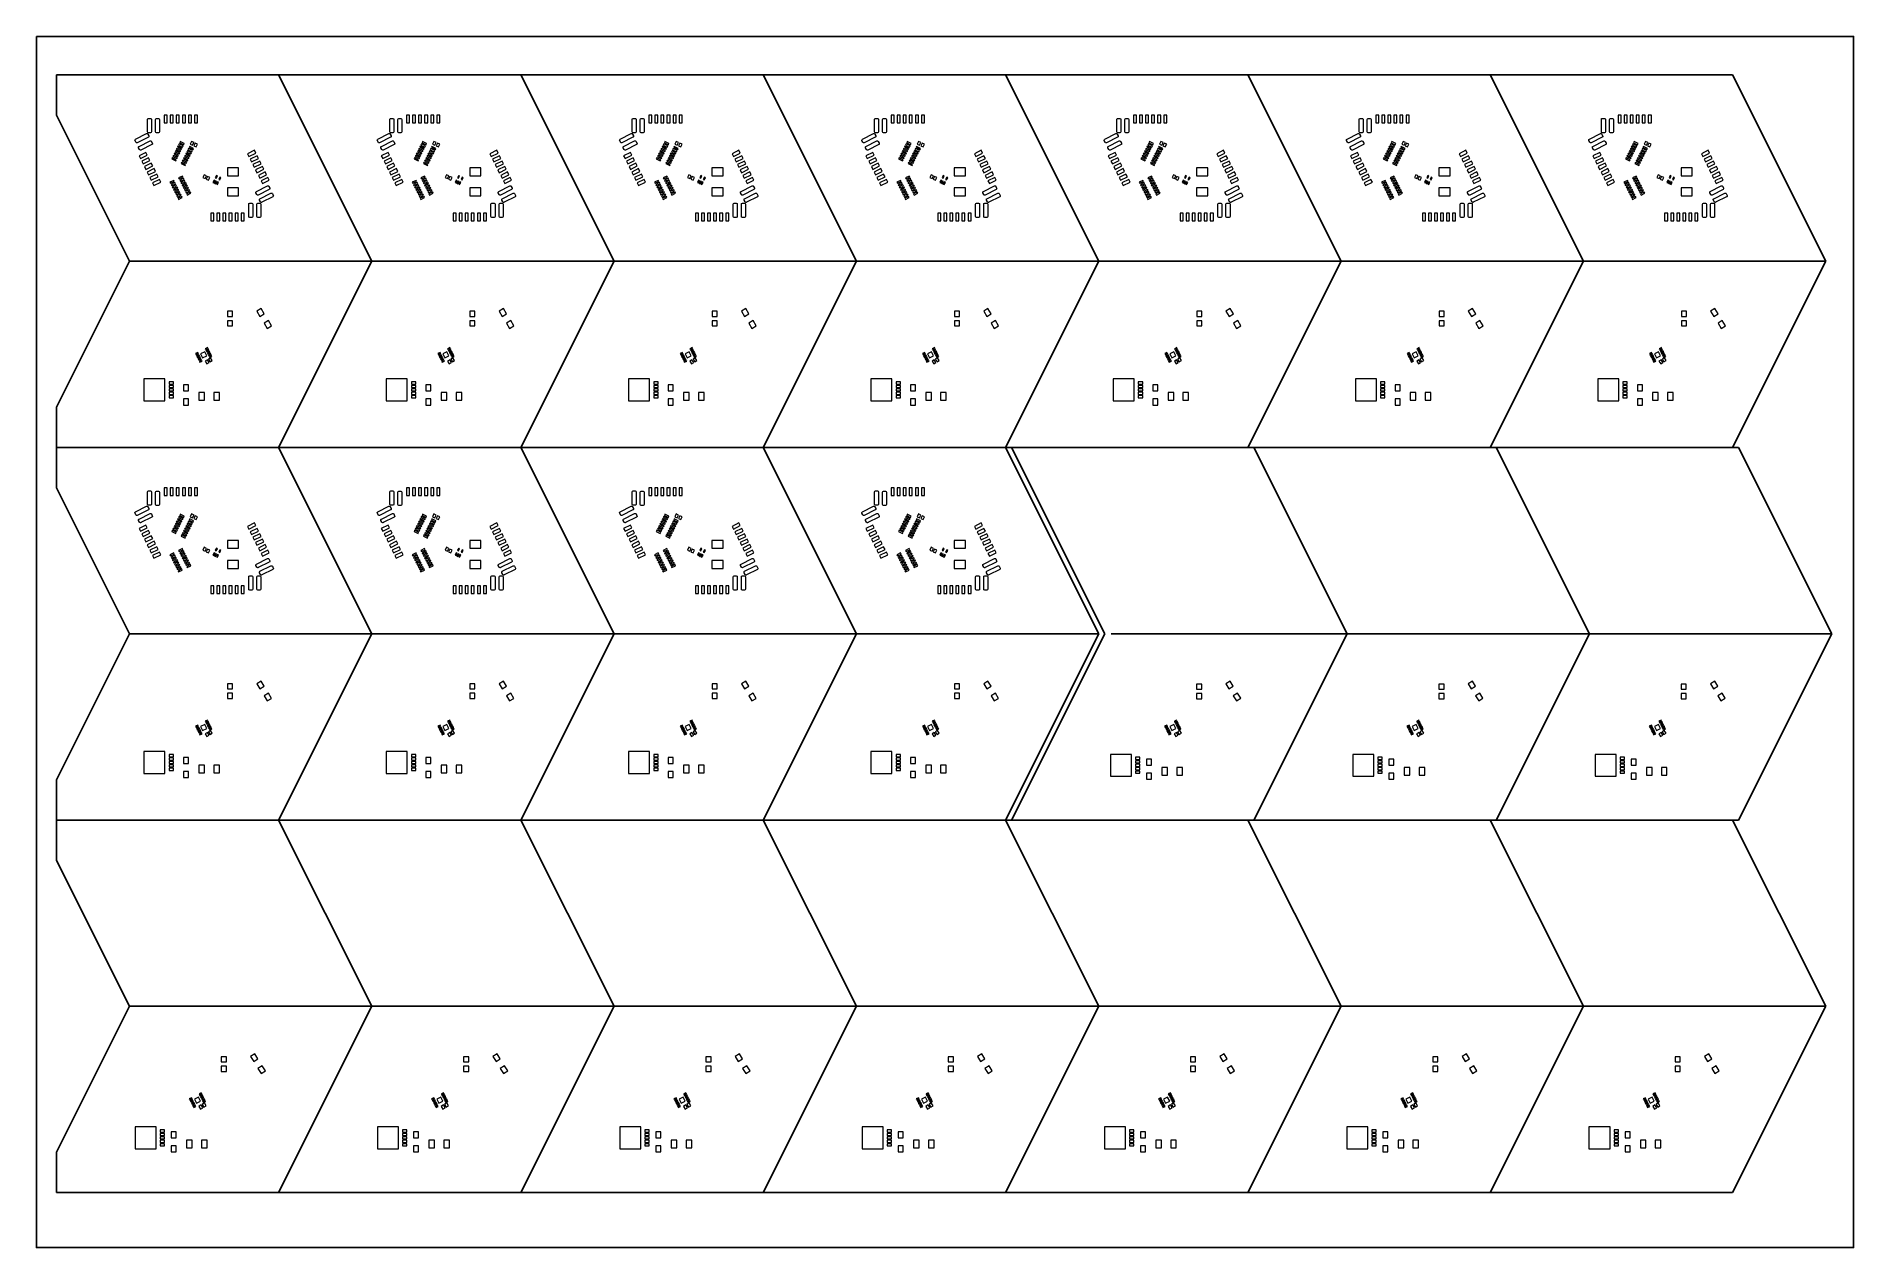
# Model space of a CAD drawing. Header units: inches. Extents: x 70 to 970, y -386 to 214.
import ezdxf

# ---------------------------------------------------------------- set-up
doc = ezdxf.new("R2010")
doc.units = ezdxf.units.IN
doc.header["$MEASUREMENT"] = 0

msp = doc.modelspace()

# ---------------------------------------------------------------- linework, layer by layer
at = {"color": 6}
for p, q in [((910.39, 194.62), (80.39, 194.62)), ((80.39, 174.66), (80.39, 194.62)), ((910.39, 194.62), (956.6, 102.34)), ((80.39, 174.66), (116.6, 102.34)), ((80.39, 30.03), (116.6, 102.34)), ((910.39, 10.06), (956.6, 102.34)), ((80.39, 30.03), (80.39, 10.06)), ((80.39, -9.91), (80.39, 10.06)), ((910.39, 10.06), (913.39, 10.06)), ((913.39, 10.06), (959.6, -82.22)), ((80.39, -9.91), (116.6, -82.22)), ((80.39, -154.53), (116.6, -82.22)), ((913.39, -174.5), (959.6, -82.22)), ((80.39, -154.53), (80.39, -174.5)), ((80.39, -194.47), (80.39, -174.5)), ((910.39, -174.5), (956.6, -266.78)), ((910.39, -174.5), (913.39, -174.5)), ((80.39, -194.47), (116.6, -266.78)), ((80.39, -339.09), (116.6, -266.78)), ((910.39, -359.06), (956.6, -266.78)), ((80.39, -339.09), (80.39, -359.06)), ((910.39, -359.06), (80.39, -359.06))]:
    msp.add_line(p, q, dxfattribs=at)
at = {"color": 5}
for p, q in [((190.39, 194.62), (236.6, 102.34)), ((310.39, 194.62), (356.6, 102.34)), ((430.39, 194.62), (476.6, 102.34)), ((550.39, 194.62), (596.6, 102.34)), ((670.39, 194.62), (716.6, 102.34)), ((790.39, 194.62), (836.6, 102.34)), ((190.39, 10.06), (236.6, 102.34)), ((310.39, 10.06), (356.6, 102.34)), ((430.39, 10.06), (476.6, 102.34)), ((550.39, 10.06), (596.6, 102.34)), ((670.39, 10.06), (716.6, 102.34)), ((790.39, 10.06), (836.6, 102.34)), ((190.39, 10.06), (236.6, -82.22)), ((310.39, 10.06), (356.6, -82.22)), ((430.39, 10.06), (476.6, -82.22)), ((550.39, 10.06), (596.6, -82.22)), ((553.39, 10.06), (599.6, -82.22)), ((673.39, 10.06), (719.6, -82.22)), ((793.39, 10.06), (839.6, -82.22)), ((190.39, -174.5), (236.6, -82.22)), ((310.39, -174.5), (356.6, -82.22)), ((430.39, -174.5), (476.6, -82.22)), ((550.39, -174.5), (596.6, -82.22)), ((553.39, -174.5), (599.6, -82.22)), ((673.39, -174.5), (719.6, -82.22)), ((793.39, -174.5), (839.6, -82.22)), ((190.39, -174.5), (236.6, -266.78)), ((310.39, -174.5), (356.6, -266.78)), ((430.39, -174.5), (476.6, -266.78)), ((550.39, -174.5), (596.6, -266.78)), ((670.39, -174.5), (716.6, -266.78)), ((790.39, -174.5), (836.6, -266.78)), ((190.39, -359.06), (236.6, -266.78)), ((310.39, -359.06), (356.6, -266.78)), ((430.39, -359.06), (476.6, -266.78)), ((550.39, -359.06), (596.6, -266.78)), ((670.39, -359.06), (716.6, -266.78)), ((790.39, -359.06), (836.6, -266.78))]:
    msp.add_line(p, q, dxfattribs=at)
at = {"color": 1, "lineweight": 0}
for p, q in [((135.19, 174.62), (133.69, 174.62)), ((133.69, 174.62), (133.69, 170.83)), ((135.19, 170.83), (135.19, 174.62)), ((138.2, 174.62), (136.7, 174.62)), ((136.7, 174.62), (136.7, 170.83)), ((138.2, 170.83), (138.2, 174.62)), ((141.2, 174.62), (139.7, 174.62)), ((139.7, 174.62), (139.7, 170.83)), ((141.2, 170.83), (141.2, 174.62)), ((144.2, 174.62), (142.7, 174.62)), ((142.7, 174.62), (142.7, 170.83)), ((144.2, 170.83), (144.2, 174.62)), ((147.2, 174.62), (145.7, 174.62)), ((145.7, 174.62), (145.7, 170.83)), ((147.2, 170.83), (147.2, 174.62)), ((150.2, 174.62), (148.7, 174.62)), ((148.7, 174.62), (148.7, 170.83)), ((150.2, 170.83), (150.2, 174.62)), ((255.19, 174.62), (253.69, 174.62)), ((253.69, 174.62), (253.69, 170.83)), ((255.19, 170.83), (255.19, 174.62)), ((258.2, 174.62), (256.7, 174.62)), ((256.7, 174.62), (256.7, 170.83)), ((258.2, 170.83), (258.2, 174.62)), ((261.2, 174.62), (259.7, 174.62)), ((259.7, 174.62), (259.7, 170.83)), ((261.2, 170.83), (261.2, 174.62)), ((264.2, 174.62), (262.7, 174.62)), ((262.7, 174.62), (262.7, 170.83)), ((264.2, 170.83), (264.2, 174.62)), ((267.2, 174.62), (265.7, 174.62)), ((265.7, 174.62), (265.7, 170.83)), ((267.2, 170.83), (267.2, 174.62)), ((270.2, 174.62), (268.7, 174.62)), ((268.7, 174.62), (268.7, 170.83)), ((270.2, 170.83), (270.2, 174.62)), ((375.19, 174.62), (373.69, 174.62)), ((373.69, 174.62), (373.69, 170.83)), ((375.19, 174.62), (373.69, 174.62)), ((373.69, 174.62), (373.69, 170.83)), ((375.19, 170.83), (375.19, 174.62)), ((375.19, 170.83), (375.19, 174.62)), ((378.2, 174.62), (376.7, 174.62)), ((376.7, 174.62), (376.7, 170.83)), ((378.2, 174.62), (376.7, 174.62)), ((376.7, 174.62), (376.7, 170.83)), ((378.2, 170.83), (378.2, 174.62)), ((378.2, 170.83), (378.2, 174.62)), ((381.2, 174.62), (379.7, 174.62)), ((379.7, 174.62), (379.7, 170.83)), ((381.2, 174.62), (379.7, 174.62)), ((379.7, 174.62), (379.7, 170.83)), ((381.2, 170.83), (381.2, 174.62)), ((381.2, 170.83), (381.2, 174.62)), ((384.2, 174.62), (382.7, 174.62)), ((382.7, 174.62), (382.7, 170.83)), ((384.2, 174.62), (382.7, 174.62)), ((382.7, 174.62), (382.7, 170.83)), ((384.2, 170.83), (384.2, 174.62)), ((384.2, 170.83), (384.2, 174.62)), ((387.2, 174.62), (385.7, 174.62)), ((385.7, 174.62), (385.7, 170.83)), ((387.2, 174.62), (385.7, 174.62)), ((385.7, 174.62), (385.7, 170.83)), ((387.2, 170.83), (387.2, 174.62)), ((387.2, 170.83), (387.2, 174.62)), ((390.2, 174.62), (388.7, 174.62)), ((388.7, 174.62), (388.7, 170.83)), ((390.2, 174.62), (388.7, 174.62)), ((388.7, 174.62), (388.7, 170.83)), ((390.2, 170.83), (390.2, 174.62)), ((390.2, 170.83), (390.2, 174.62)), ((495.19, 174.62), (493.69, 174.62)), ((493.69, 174.62), (493.69, 170.83)), ((495.19, 170.83), (495.19, 174.62)), ((498.2, 174.62), (496.7, 174.62)), ((496.7, 174.62), (496.7, 170.83)), ((498.2, 170.83), (498.2, 174.62)), ((501.2, 174.62), (499.7, 174.62)), ((499.7, 174.62), (499.7, 170.83)), ((501.2, 170.83), (501.2, 174.62)), ((504.2, 174.62), (502.7, 174.62)), ((502.7, 174.62), (502.7, 170.83)), ((504.2, 170.83), (504.2, 174.62)), ((507.2, 174.62), (505.7, 174.62)), ((505.7, 174.62), (505.7, 170.83)), ((507.2, 170.83), (507.2, 174.62)), ((510.2, 174.62), (508.7, 174.62)), ((508.7, 174.62), (508.7, 170.83)), ((510.2, 170.83), (510.2, 174.62)), ((615.19, 174.62), (613.69, 174.62)), ((613.69, 174.62), (613.69, 170.83)), ((615.19, 170.83), (615.19, 174.62)), ((618.2, 174.62), (616.7, 174.62)), ((616.7, 174.62), (616.7, 170.83)), ((618.2, 170.83), (618.2, 174.62)), ((621.2, 174.62), (619.7, 174.62)), ((619.7, 174.62), (619.7, 170.83)), ((621.2, 170.83), (621.2, 174.62)), ((624.2, 174.62), (622.7, 174.62)), ((622.7, 174.62), (622.7, 170.83)), ((624.2, 170.83), (624.2, 174.62)), ((627.2, 174.62), (625.7, 174.62)), ((625.7, 174.62), (625.7, 170.83)), ((627.2, 170.83), (627.2, 174.62)), ((630.2, 174.62), (628.7, 174.62)), ((628.7, 174.62), (628.7, 170.83)), ((630.2, 170.83), (630.2, 174.62)), ((735.19, 174.62), (733.69, 174.62)), ((733.69, 174.62), (733.69, 170.83)), ((735.19, 170.83), (735.19, 174.62)), ((738.2, 174.62), (736.7, 174.62)), ((736.7, 174.62), (736.7, 170.83)), ((738.2, 170.83), (738.2, 174.62)), ((741.2, 174.62), (739.7, 174.62)), ((739.7, 174.62), (739.7, 170.83)), ((741.2, 170.83), (741.2, 174.62)), ((744.2, 174.62), (742.7, 174.62)), ((742.7, 174.62), (742.7, 170.83)), ((744.2, 170.83), (744.2, 174.62)), ((747.2, 174.62), (745.7, 174.62)), ((745.7, 174.62), (745.7, 170.83)), ((747.2, 170.83), (747.2, 174.62)), ((750.2, 174.62), (748.7, 174.62)), ((748.7, 174.62), (748.7, 170.83)), ((750.2, 170.83), (750.2, 174.62)), ((855.19, 174.62), (853.69, 174.62)), ((853.69, 174.62), (853.69, 170.83)), ((855.19, 170.83), (855.19, 174.62)), ((858.2, 174.62), (856.7, 174.62)), ((856.7, 174.62), (856.7, 170.83)), ((858.2, 170.83), (858.2, 174.62)), ((861.2, 174.62), (859.7, 174.62)), ((859.7, 174.62), (859.7, 170.83)), ((861.2, 170.83), (861.2, 174.62)), ((864.2, 174.62), (862.7, 174.62)), ((862.7, 174.62), (862.7, 170.83)), ((864.2, 170.83), (864.2, 174.62)), ((867.2, 174.62), (865.7, 174.62)), ((865.7, 174.62), (865.7, 170.83)), ((867.2, 170.83), (867.2, 174.62)), ((870.2, 174.62), (868.7, 174.62)), ((868.7, 174.62), (868.7, 170.83)), ((870.2, 170.83), (870.2, 174.62)), ((133.69, 170.83), (135.19, 170.83)), ((136.7, 170.83), (138.2, 170.83)), ((139.7, 170.83), (141.2, 170.83)), ((142.7, 170.83), (144.2, 170.83)), ((145.7, 170.83), (147.2, 170.83)), ((148.7, 170.83), (150.2, 170.83)), ((253.69, 170.83), (255.19, 170.83)), ((256.7, 170.83), (258.2, 170.83)), ((259.7, 170.83), (261.2, 170.83)), ((262.7, 170.83), (264.2, 170.83)), ((265.7, 170.83), (267.2, 170.83)), ((268.7, 170.83), (270.2, 170.83)), ((373.69, 170.83), (375.19, 170.83)), ((373.69, 170.83), (375.19, 170.83)), ((376.7, 170.83), (378.2, 170.83)), ((376.7, 170.83), (378.2, 170.83)), ((379.7, 170.83), (381.2, 170.83)), ((379.7, 170.83), (381.2, 170.83)), ((382.7, 170.83), (384.2, 170.83)), ((382.7, 170.83), (384.2, 170.83)), ((385.7, 170.83), (387.2, 170.83)), ((385.7, 170.83), (387.2, 170.83)), ((388.7, 170.83), (390.2, 170.83)), ((388.7, 170.83), (390.2, 170.83)), ((493.69, 170.83), (495.19, 170.83)), ((496.7, 170.83), (498.2, 170.83)), ((499.7, 170.83), (501.2, 170.83)), ((502.7, 170.83), (504.2, 170.83)), ((505.7, 170.83), (507.2, 170.83)), ((508.7, 170.83), (510.2, 170.83)), ((613.69, 170.83), (615.19, 170.83)), ((616.7, 170.83), (618.2, 170.83)), ((619.7, 170.83), (621.2, 170.83)), ((622.7, 170.83), (624.2, 170.83)), ((625.7, 170.83), (627.2, 170.83)), ((628.7, 170.83), (630.2, 170.83)), ((733.69, 170.83), (735.19, 170.83)), ((736.7, 170.83), (738.2, 170.83)), ((739.7, 170.83), (741.2, 170.83)), ((742.7, 170.83), (744.2, 170.83)), ((745.7, 170.83), (747.2, 170.83)), ((748.7, 170.83), (750.2, 170.83)), ((853.69, 170.83), (855.19, 170.83)), ((856.7, 170.83), (858.2, 170.83)), ((859.7, 170.83), (861.2, 170.83)), ((862.7, 170.83), (864.2, 170.83)), ((865.7, 170.83), (867.2, 170.83)), ((868.7, 170.83), (870.2, 170.83)), ((124.64, 156.19), (121.24, 154.49)), ((121.24, 154.49), (121.92, 153.15)), ((121.92, 153.15), (125.31, 154.85)), ((125.98, 153.51), (122.59, 151.81)), ((125.31, 154.85), (124.64, 156.19)), ((126.66, 152.17), (125.98, 153.51)), ((137.7, 153.57), (137.43, 153.03)), ((137.43, 153.03), (139.4, 152.05)), ((139.67, 152.58), (137.7, 153.57)), ((138.27, 154.7), (138, 154.17)), ((138, 154.17), (139.96, 153.18)), ((140.23, 153.72), (138.27, 154.7)), ((138.84, 155.84), (138.57, 155.3)), ((138.57, 155.3), (140.53, 154.32)), ((140.8, 154.85), (138.84, 155.84)), ((139.4, 156.97), (139.14, 156.44)), ((139.14, 156.44), (141.1, 155.45)), ((141.37, 155.99), (139.4, 156.97)), ((139.97, 158.11), (139.7, 157.57)), ((139.7, 157.57), (141.67, 156.59)), ((139.96, 153.18), (140.23, 153.72)), ((141.94, 157.12), (139.97, 158.11)), ((140.54, 159.25), (140.27, 158.71)), ((140.27, 158.71), (142.24, 157.72)), ((140.53, 154.32), (140.8, 154.85)), ((142.51, 158.26), (140.54, 159.25)), ((141.11, 160.38), (140.84, 159.84)), ((140.84, 159.84), (142.81, 158.86)), ((141.1, 155.45), (141.37, 155.99)), ((143.08, 159.4), (141.11, 160.38)), ((141.68, 161.52), (141.41, 160.98)), ((141.41, 160.98), (143.38, 160)), ((141.67, 156.59), (141.94, 157.12)), ((143.65, 160.53), (141.68, 161.52)), ((142.24, 157.72), (142.51, 158.26)), ((142.81, 158.86), (143.08, 159.4)), ((143.48, 153.51), (143.22, 152.97)), ((143.38, 160), (143.65, 160.53)), ((145.45, 152.53), (143.48, 153.51)), ((144.05, 154.65), (143.78, 154.11)), ((143.78, 154.11), (145.75, 153.12)), ((146.02, 153.66), (144.05, 154.65)), ((144.62, 155.78), (144.35, 155.24)), ((144.35, 155.24), (146.32, 154.26)), ((146.59, 154.8), (144.62, 155.78)), ((145.19, 156.92), (144.92, 156.38)), ((144.92, 156.38), (146.89, 155.4)), ((147.16, 155.93), (145.19, 156.92)), ((145.76, 158.05), (145.49, 157.52)), ((145.49, 157.52), (147.46, 156.53)), ((145.75, 153.12), (146.02, 153.66)), ((147.73, 157.07), (145.76, 158.05)), ((146.33, 159.19), (146.06, 158.65)), ((146.06, 158.65), (148.03, 157.67)), ((146.32, 154.26), (146.59, 154.8)), ((148.3, 158.2), (146.33, 159.19)), ((147.31, 161.66), (146.64, 160.32)), ((146.64, 160.32), (147.8, 159.74)), ((146.89, 155.4), (147.16, 155.93)), ((148.47, 161.08), (147.31, 161.66)), ((147.46, 156.53), (147.73, 157.07)), ((147.8, 159.74), (148.47, 161.08)), ((148.03, 157.67), (148.3, 158.2)), ((149.01, 160.81), (148.34, 159.47)), ((148.34, 159.47), (149.5, 158.88)), ((150.17, 160.23), (149.01, 160.81)), ((149.5, 158.88), (150.17, 160.23)), ((178.36, 157.23), (174.96, 155.52)), ((174.96, 155.52), (175.63, 154.18)), ((175.63, 154.18), (179.03, 155.88)), ((179.7, 154.54), (176.31, 152.84)), ((176.98, 151.5), (180.38, 153.2)), ((179.03, 155.88), (178.36, 157.23)), ((180.38, 153.2), (179.7, 154.54)), ((244.64, 156.19), (241.24, 154.49)), ((241.24, 154.49), (241.92, 153.15)), ((241.92, 153.15), (245.31, 154.85)), ((245.98, 153.51), (242.59, 151.81)), ((245.31, 154.85), (244.64, 156.19)), ((246.66, 152.17), (245.98, 153.51)), ((257.7, 153.57), (257.43, 153.03)), ((257.43, 153.03), (259.4, 152.05)), ((259.67, 152.58), (257.7, 153.57)), ((258.27, 154.7), (258, 154.17)), ((258, 154.17), (259.96, 153.18)), ((260.23, 153.72), (258.27, 154.7)), ((258.84, 155.84), (258.57, 155.3)), ((258.57, 155.3), (260.53, 154.32)), ((260.8, 154.85), (258.84, 155.84)), ((259.4, 156.97), (259.14, 156.44)), ((259.14, 156.44), (261.1, 155.45)), ((261.37, 155.99), (259.4, 156.97)), ((259.97, 158.11), (259.7, 157.57)), ((259.7, 157.57), (261.67, 156.59)), ((259.96, 153.18), (260.23, 153.72)), ((261.94, 157.12), (259.97, 158.11)), ((260.54, 159.25), (260.27, 158.71)), ((260.27, 158.71), (262.24, 157.72)), ((260.53, 154.32), (260.8, 154.85)), ((262.51, 158.26), (260.54, 159.25)), ((261.11, 160.38), (260.84, 159.84)), ((260.84, 159.84), (262.81, 158.86)), ((261.1, 155.45), (261.37, 155.99)), ((263.08, 159.4), (261.11, 160.38)), ((261.68, 161.52), (261.41, 160.98)), ((261.41, 160.98), (263.38, 160)), ((261.67, 156.59), (261.94, 157.12)), ((263.65, 160.53), (261.68, 161.52)), ((262.24, 157.72), (262.51, 158.26)), ((262.81, 158.86), (263.08, 159.4)), ((263.48, 153.51), (263.22, 152.97)), ((263.38, 160), (263.65, 160.53)), ((265.45, 152.53), (263.48, 153.51)), ((264.05, 154.65), (263.78, 154.11)), ((263.78, 154.11), (265.75, 153.12)), ((266.02, 153.66), (264.05, 154.65)), ((264.62, 155.78), (264.35, 155.24)), ((264.35, 155.24), (266.32, 154.26)), ((266.59, 154.8), (264.62, 155.78)), ((265.19, 156.92), (264.92, 156.38)), ((264.92, 156.38), (266.89, 155.4)), ((267.16, 155.93), (265.19, 156.92)), ((265.76, 158.05), (265.49, 157.52)), ((265.49, 157.52), (267.46, 156.53)), ((265.75, 153.12), (266.02, 153.66)), ((267.73, 157.07), (265.76, 158.05)), ((266.33, 159.19), (266.06, 158.65)), ((266.06, 158.65), (268.03, 157.67)), ((266.32, 154.26), (266.59, 154.8)), ((268.3, 158.2), (266.33, 159.19)), ((267.31, 161.66), (266.64, 160.32)), ((266.64, 160.32), (267.8, 159.74)), ((266.89, 155.4), (267.16, 155.93)), ((268.47, 161.08), (267.31, 161.66)), ((267.46, 156.53), (267.73, 157.07)), ((267.8, 159.74), (268.47, 161.08)), ((268.03, 157.67), (268.3, 158.2)), ((269.01, 160.81), (268.34, 159.47)), ((268.34, 159.47), (269.5, 158.88)), ((270.17, 160.23), (269.01, 160.81)), ((269.5, 158.88), (270.17, 160.23)), ((298.36, 157.23), (294.96, 155.52)), ((294.96, 155.52), (295.63, 154.18)), ((295.63, 154.18), (299.03, 155.88)), ((299.7, 154.54), (296.31, 152.84)), ((296.98, 151.5), (300.38, 153.2)), ((299.03, 155.88), (298.36, 157.23)), ((300.38, 153.2), (299.7, 154.54)), ((364.64, 156.19), (361.24, 154.49)), ((364.64, 156.19), (361.24, 154.49)), ((361.24, 154.49), (361.92, 153.15)), ((361.24, 154.49), (361.92, 153.15)), ((361.92, 153.15), (365.31, 154.85)), ((361.92, 153.15), (365.31, 154.85)), ((365.98, 153.51), (362.59, 151.81)), ((365.98, 153.51), (362.59, 151.81)), ((365.31, 154.85), (364.64, 156.19)), ((365.31, 154.85), (364.64, 156.19)), ((366.66, 152.17), (365.98, 153.51)), ((366.66, 152.17), (365.98, 153.51)), ((377.7, 153.57), (377.43, 153.03)), ((377.7, 153.57), (377.43, 153.03)), ((377.43, 153.03), (379.4, 152.05)), ((377.43, 153.03), (379.4, 152.05)), ((379.67, 152.58), (377.7, 153.57)), ((379.67, 152.58), (377.7, 153.57)), ((378.27, 154.7), (378, 154.17)), ((378.27, 154.7), (378, 154.17)), ((378, 154.17), (379.96, 153.18)), ((378, 154.17), (379.96, 153.18)), ((380.23, 153.72), (378.27, 154.7)), ((380.23, 153.72), (378.27, 154.7)), ((378.84, 155.84), (378.57, 155.3)), ((378.84, 155.84), (378.57, 155.3)), ((378.57, 155.3), (380.53, 154.32)), ((378.57, 155.3), (380.53, 154.32)), ((380.8, 154.85), (378.84, 155.84)), ((380.8, 154.85), (378.84, 155.84)), ((379.4, 156.97), (379.14, 156.44)), ((379.4, 156.97), (379.14, 156.44)), ((379.14, 156.44), (381.1, 155.45)), ((379.14, 156.44), (381.1, 155.45)), ((381.37, 155.99), (379.4, 156.97)), ((381.37, 155.99), (379.4, 156.97)), ((379.97, 158.11), (379.7, 157.57)), ((379.97, 158.11), (379.7, 157.57)), ((379.7, 157.57), (381.67, 156.59)), ((379.7, 157.57), (381.67, 156.59)), ((379.96, 153.18), (380.23, 153.72)), ((379.96, 153.18), (380.23, 153.72)), ((381.94, 157.12), (379.97, 158.11)), ((381.94, 157.12), (379.97, 158.11)), ((380.54, 159.25), (380.27, 158.71)), ((380.54, 159.25), (380.27, 158.71)), ((380.27, 158.71), (382.24, 157.72)), ((380.27, 158.71), (382.24, 157.72)), ((380.53, 154.32), (380.8, 154.85)), ((380.53, 154.32), (380.8, 154.85)), ((382.51, 158.26), (380.54, 159.25)), ((382.51, 158.26), (380.54, 159.25)), ((381.11, 160.38), (380.84, 159.84)), ((381.11, 160.38), (380.84, 159.84)), ((380.84, 159.84), (382.81, 158.86)), ((380.84, 159.84), (382.81, 158.86)), ((381.1, 155.45), (381.37, 155.99)), ((381.1, 155.45), (381.37, 155.99)), ((383.08, 159.4), (381.11, 160.38)), ((383.08, 159.4), (381.11, 160.38)), ((381.68, 161.52), (381.41, 160.98)), ((381.68, 161.52), (381.41, 160.98)), ((381.41, 160.98), (383.38, 160)), ((381.41, 160.98), (383.38, 160)), ((381.67, 156.59), (381.94, 157.12)), ((381.67, 156.59), (381.94, 157.12)), ((383.65, 160.53), (381.68, 161.52)), ((383.65, 160.53), (381.68, 161.52)), ((382.24, 157.72), (382.51, 158.26)), ((382.24, 157.72), (382.51, 158.26)), ((382.81, 158.86), (383.08, 159.4)), ((382.81, 158.86), (383.08, 159.4)), ((383.48, 153.51), (383.22, 152.97)), ((383.48, 153.51), (383.22, 152.97)), ((383.38, 160), (383.65, 160.53)), ((383.38, 160), (383.65, 160.53)), ((385.45, 152.53), (383.48, 153.51)), ((385.45, 152.53), (383.48, 153.51)), ((384.05, 154.65), (383.78, 154.11)), ((384.05, 154.65), (383.78, 154.11)), ((383.78, 154.11), (385.75, 153.12)), ((383.78, 154.11), (385.75, 153.12)), ((386.02, 153.66), (384.05, 154.65)), ((386.02, 153.66), (384.05, 154.65)), ((384.62, 155.78), (384.35, 155.24)), ((384.62, 155.78), (384.35, 155.24)), ((384.35, 155.24), (386.32, 154.26)), ((384.35, 155.24), (386.32, 154.26)), ((386.59, 154.8), (384.62, 155.78)), ((386.59, 154.8), (384.62, 155.78)), ((385.19, 156.92), (384.92, 156.38)), ((385.19, 156.92), (384.92, 156.38)), ((384.92, 156.38), (386.89, 155.4)), ((384.92, 156.38), (386.89, 155.4)), ((387.16, 155.93), (385.19, 156.92)), ((387.16, 155.93), (385.19, 156.92)), ((385.76, 158.05), (385.49, 157.52)), ((385.76, 158.05), (385.49, 157.52)), ((385.49, 157.52), (387.46, 156.53)), ((385.49, 157.52), (387.46, 156.53)), ((385.75, 153.12), (386.02, 153.66)), ((385.75, 153.12), (386.02, 153.66)), ((387.73, 157.07), (385.76, 158.05)), ((387.73, 157.07), (385.76, 158.05)), ((386.33, 159.19), (386.06, 158.65)), ((386.33, 159.19), (386.06, 158.65)), ((386.06, 158.65), (388.03, 157.67)), ((386.06, 158.65), (388.03, 157.67)), ((386.32, 154.26), (386.59, 154.8)), ((386.32, 154.26), (386.59, 154.8)), ((388.3, 158.2), (386.33, 159.19)), ((388.3, 158.2), (386.33, 159.19)), ((387.31, 161.66), (386.64, 160.32)), ((387.31, 161.66), (386.64, 160.32)), ((386.64, 160.32), (387.8, 159.74)), ((386.64, 160.32), (387.8, 159.74)), ((386.89, 155.4), (387.16, 155.93)), ((386.89, 155.4), (387.16, 155.93)), ((388.47, 161.08), (387.31, 161.66)), ((388.47, 161.08), (387.31, 161.66)), ((387.46, 156.53), (387.73, 157.07)), ((387.46, 156.53), (387.73, 157.07)), ((387.8, 159.74), (388.47, 161.08)), ((387.8, 159.74), (388.47, 161.08)), ((388.03, 157.67), (388.3, 158.2)), ((388.03, 157.67), (388.3, 158.2)), ((389.01, 160.81), (388.34, 159.47)), ((389.01, 160.81), (388.34, 159.47)), ((388.34, 159.47), (389.5, 158.88)), ((388.34, 159.47), (389.5, 158.88)), ((390.17, 160.23), (389.01, 160.81)), ((390.17, 160.23), (389.01, 160.81)), ((389.5, 158.88), (390.17, 160.23)), ((389.5, 158.88), (390.17, 160.23)), ((418.36, 157.23), (414.96, 155.52)), ((418.36, 157.23), (414.96, 155.52)), ((414.96, 155.52), (415.63, 154.18)), ((414.96, 155.52), (415.63, 154.18)), ((415.63, 154.18), (419.03, 155.88)), ((415.63, 154.18), (419.03, 155.88)), ((419.7, 154.54), (416.31, 152.84)), ((419.7, 154.54), (416.31, 152.84)), ((416.98, 151.5), (420.38, 153.2)), ((416.98, 151.5), (420.38, 153.2)), ((419.03, 155.88), (418.36, 157.23)), ((419.03, 155.88), (418.36, 157.23)), ((420.38, 153.2), (419.7, 154.54)), ((420.38, 153.2), (419.7, 154.54)), ((484.64, 156.19), (481.24, 154.49)), ((481.24, 154.49), (481.92, 153.15)), ((481.92, 153.15), (485.31, 154.85)), ((485.98, 153.51), (482.59, 151.81)), ((485.31, 154.85), (484.64, 156.19)), ((486.66, 152.17), (485.98, 153.51)), ((497.7, 153.57), (497.43, 153.03)), ((497.43, 153.03), (499.4, 152.05)), ((499.67, 152.58), (497.7, 153.57)), ((498.27, 154.7), (498, 154.17)), ((498, 154.17), (499.96, 153.18)), ((500.23, 153.72), (498.27, 154.7)), ((498.84, 155.84), (498.57, 155.3)), ((498.57, 155.3), (500.53, 154.32)), ((500.8, 154.85), (498.84, 155.84)), ((499.4, 156.97), (499.14, 156.44)), ((499.14, 156.44), (501.1, 155.45)), ((501.37, 155.99), (499.4, 156.97)), ((499.97, 158.11), (499.7, 157.57)), ((499.7, 157.57), (501.67, 156.59)), ((499.96, 153.18), (500.23, 153.72)), ((501.94, 157.12), (499.97, 158.11)), ((500.54, 159.25), (500.27, 158.71)), ((500.27, 158.71), (502.24, 157.72)), ((500.53, 154.32), (500.8, 154.85)), ((502.51, 158.26), (500.54, 159.25)), ((501.11, 160.38), (500.84, 159.84)), ((500.84, 159.84), (502.81, 158.86)), ((501.1, 155.45), (501.37, 155.99)), ((503.08, 159.4), (501.11, 160.38)), ((501.68, 161.52), (501.41, 160.98)), ((501.41, 160.98), (503.38, 160)), ((501.67, 156.59), (501.94, 157.12)), ((503.65, 160.53), (501.68, 161.52)), ((502.24, 157.72), (502.51, 158.26)), ((502.81, 158.86), (503.08, 159.4)), ((503.48, 153.51), (503.22, 152.97)), ((503.38, 160), (503.65, 160.53)), ((505.45, 152.53), (503.48, 153.51)), ((504.05, 154.65), (503.78, 154.11)), ((503.78, 154.11), (505.75, 153.12)), ((506.02, 153.66), (504.05, 154.65)), ((504.62, 155.78), (504.35, 155.24)), ((504.35, 155.24), (506.32, 154.26)), ((506.59, 154.8), (504.62, 155.78)), ((505.19, 156.92), (504.92, 156.38)), ((504.92, 156.38), (506.89, 155.4)), ((507.16, 155.93), (505.19, 156.92)), ((505.76, 158.05), (505.49, 157.52)), ((505.49, 157.52), (507.46, 156.53)), ((505.75, 153.12), (506.02, 153.66)), ((507.73, 157.07), (505.76, 158.05)), ((506.33, 159.19), (506.06, 158.65)), ((506.06, 158.65), (508.03, 157.67)), ((506.32, 154.26), (506.59, 154.8)), ((508.3, 158.2), (506.33, 159.19)), ((507.31, 161.66), (506.64, 160.32)), ((506.64, 160.32), (507.8, 159.74)), ((506.89, 155.4), (507.16, 155.93)), ((508.47, 161.08), (507.31, 161.66)), ((507.46, 156.53), (507.73, 157.07)), ((507.8, 159.74), (508.47, 161.08)), ((508.03, 157.67), (508.3, 158.2)), ((509.01, 160.81), (508.34, 159.47)), ((508.34, 159.47), (509.5, 158.88)), ((510.17, 160.23), (509.01, 160.81)), ((509.5, 158.88), (510.17, 160.23)), ((538.36, 157.23), (534.96, 155.52)), ((534.96, 155.52), (535.63, 154.18)), ((535.63, 154.18), (539.03, 155.88)), ((539.7, 154.54), (536.31, 152.84)), ((536.98, 151.5), (540.38, 153.2)), ((539.03, 155.88), (538.36, 157.23)), ((540.38, 153.2), (539.7, 154.54)), ((604.64, 156.19), (601.24, 154.49)), ((601.24, 154.49), (601.92, 153.15)), ((601.92, 153.15), (605.31, 154.85)), ((605.98, 153.51), (602.59, 151.81)), ((605.31, 154.85), (604.64, 156.19)), ((606.66, 152.17), (605.98, 153.51)), ((617.7, 153.57), (617.43, 153.03)), ((617.43, 153.03), (619.4, 152.05)), ((619.67, 152.58), (617.7, 153.57)), ((618.27, 154.7), (618, 154.17)), ((618, 154.17), (619.96, 153.18)), ((620.23, 153.72), (618.27, 154.7)), ((618.84, 155.84), (618.57, 155.3)), ((618.57, 155.3), (620.53, 154.32)), ((620.8, 154.85), (618.84, 155.84)), ((619.4, 156.97), (619.14, 156.44)), ((619.14, 156.44), (621.1, 155.45)), ((621.37, 155.99), (619.4, 156.97)), ((619.97, 158.11), (619.7, 157.57)), ((619.7, 157.57), (621.67, 156.59)), ((619.96, 153.18), (620.23, 153.72)), ((621.94, 157.12), (619.97, 158.11)), ((620.54, 159.25), (620.27, 158.71)), ((620.27, 158.71), (622.24, 157.72)), ((620.53, 154.32), (620.8, 154.85)), ((622.51, 158.26), (620.54, 159.25)), ((621.11, 160.38), (620.84, 159.84)), ((620.84, 159.84), (622.81, 158.86)), ((621.1, 155.45), (621.37, 155.99)), ((623.08, 159.4), (621.11, 160.38)), ((621.68, 161.52), (621.41, 160.98)), ((621.41, 160.98), (623.38, 160)), ((621.67, 156.59), (621.94, 157.12)), ((623.65, 160.53), (621.68, 161.52)), ((622.24, 157.72), (622.51, 158.26)), ((622.81, 158.86), (623.08, 159.4)), ((623.48, 153.51), (623.22, 152.97)), ((623.38, 160), (623.65, 160.53)), ((625.45, 152.53), (623.48, 153.51)), ((624.05, 154.65), (623.78, 154.11)), ((623.78, 154.11), (625.75, 153.12)), ((626.02, 153.66), (624.05, 154.65)), ((624.62, 155.78), (624.35, 155.24)), ((624.35, 155.24), (626.32, 154.26)), ((626.59, 154.8), (624.62, 155.78)), ((625.19, 156.92), (624.92, 156.38)), ((624.92, 156.38), (626.89, 155.4)), ((627.16, 155.93), (625.19, 156.92)), ((625.76, 158.05), (625.49, 157.52)), ((625.49, 157.52), (627.46, 156.53)), ((625.75, 153.12), (626.02, 153.66)), ((627.73, 157.07), (625.76, 158.05)), ((626.33, 159.19), (626.06, 158.65)), ((626.06, 158.65), (628.03, 157.67)), ((626.32, 154.26), (626.59, 154.8)), ((628.3, 158.2), (626.33, 159.19)), ((627.31, 161.66), (626.64, 160.32)), ((626.64, 160.32), (627.8, 159.74)), ((626.89, 155.4), (627.16, 155.93)), ((628.47, 161.08), (627.31, 161.66)), ((627.46, 156.53), (627.73, 157.07)), ((627.8, 159.74), (628.47, 161.08)), ((628.03, 157.67), (628.3, 158.2)), ((629.01, 160.81), (628.34, 159.47)), ((628.34, 159.47), (629.5, 158.88)), ((630.17, 160.23), (629.01, 160.81)), ((629.5, 158.88), (630.17, 160.23)), ((658.36, 157.23), (654.96, 155.52)), ((654.96, 155.52), (655.63, 154.18)), ((655.63, 154.18), (659.03, 155.88)), ((659.7, 154.54), (656.31, 152.84)), ((656.98, 151.5), (660.38, 153.2)), ((659.03, 155.88), (658.36, 157.23)), ((660.38, 153.2), (659.7, 154.54)), ((724.64, 156.19), (721.24, 154.49)), ((721.24, 154.49), (721.92, 153.15)), ((721.92, 153.15), (725.31, 154.85)), ((725.98, 153.51), (722.59, 151.81)), ((725.31, 154.85), (724.64, 156.19)), ((726.66, 152.17), (725.98, 153.51)), ((737.7, 153.57), (737.43, 153.03)), ((737.43, 153.03), (739.4, 152.05)), ((739.67, 152.58), (737.7, 153.57)), ((738.27, 154.7), (738, 154.17)), ((738, 154.17), (739.96, 153.18)), ((740.23, 153.72), (738.27, 154.7)), ((738.84, 155.84), (738.57, 155.3)), ((738.57, 155.3), (740.53, 154.32)), ((740.8, 154.85), (738.84, 155.84)), ((739.4, 156.97), (739.14, 156.44)), ((739.14, 156.44), (741.1, 155.45)), ((741.37, 155.99), (739.4, 156.97)), ((739.97, 158.11), (739.7, 157.57)), ((739.7, 157.57), (741.67, 156.59)), ((739.96, 153.18), (740.23, 153.72)), ((741.94, 157.12), (739.97, 158.11)), ((740.54, 159.25), (740.27, 158.71)), ((740.27, 158.71), (742.24, 157.72)), ((740.53, 154.32), (740.8, 154.85)), ((742.51, 158.26), (740.54, 159.25)), ((741.11, 160.38), (740.84, 159.84)), ((740.84, 159.84), (742.81, 158.86)), ((741.1, 155.45), (741.37, 155.99)), ((743.08, 159.4), (741.11, 160.38)), ((741.68, 161.52), (741.41, 160.98)), ((741.41, 160.98), (743.38, 160)), ((741.67, 156.59), (741.94, 157.12)), ((743.65, 160.53), (741.68, 161.52)), ((742.24, 157.72), (742.51, 158.26)), ((742.81, 158.86), (743.08, 159.4)), ((743.48, 153.51), (743.22, 152.97)), ((743.38, 160), (743.65, 160.53)), ((745.45, 152.53), (743.48, 153.51)), ((744.05, 154.65), (743.78, 154.11)), ((743.78, 154.11), (745.75, 153.12)), ((746.02, 153.66), (744.05, 154.65)), ((744.62, 155.78), (744.35, 155.24)), ((744.35, 155.24), (746.32, 154.26)), ((746.59, 154.8), (744.62, 155.78)), ((745.19, 156.92), (744.92, 156.38)), ((744.92, 156.38), (746.89, 155.4)), ((747.16, 155.93), (745.19, 156.92)), ((745.76, 158.05), (745.49, 157.52)), ((745.49, 157.52), (747.46, 156.53)), ((745.75, 153.12), (746.02, 153.66)), ((747.73, 157.07), (745.76, 158.05)), ((746.33, 159.19), (746.06, 158.65)), ((746.06, 158.65), (748.03, 157.67)), ((746.32, 154.26), (746.59, 154.8)), ((748.3, 158.2), (746.33, 159.19)), ((747.31, 161.66), (746.64, 160.32)), ((746.64, 160.32), (747.8, 159.74)), ((746.89, 155.4), (747.16, 155.93)), ((748.47, 161.08), (747.31, 161.66)), ((747.46, 156.53), (747.73, 157.07)), ((747.8, 159.74), (748.47, 161.08)), ((748.03, 157.67), (748.3, 158.2)), ((749.01, 160.81), (748.34, 159.47)), ((748.34, 159.47), (749.5, 158.88)), ((750.17, 160.23), (749.01, 160.81)), ((749.5, 158.88), (750.17, 160.23)), ((778.36, 157.23), (774.96, 155.52)), ((774.96, 155.52), (775.63, 154.18)), ((775.63, 154.18), (779.03, 155.88)), ((779.7, 154.54), (776.31, 152.84)), ((776.98, 151.5), (780.38, 153.2)), ((779.03, 155.88), (778.36, 157.23)), ((780.38, 153.2), (779.7, 154.54)), ((844.64, 156.19), (841.24, 154.49)), ((841.24, 154.49), (841.92, 153.15)), ((841.92, 153.15), (845.31, 154.85)), ((845.98, 153.51), (842.59, 151.81)), ((845.31, 154.85), (844.64, 156.19)), ((846.66, 152.17), (845.98, 153.51)), ((857.7, 153.57), (857.43, 153.03)), ((857.43, 153.03), (859.4, 152.05)), ((859.67, 152.58), (857.7, 153.57)), ((858.27, 154.7), (858, 154.17)), ((858, 154.17), (859.96, 153.18)), ((860.23, 153.72), (858.27, 154.7)), ((858.84, 155.84), (858.57, 155.3)), ((858.57, 155.3), (860.53, 154.32)), ((860.8, 154.85), (858.84, 155.84)), ((859.4, 156.97), (859.14, 156.44)), ((859.14, 156.44), (861.1, 155.45)), ((861.37, 155.99), (859.4, 156.97)), ((859.97, 158.11), (859.7, 157.57)), ((859.7, 157.57), (861.67, 156.59)), ((859.96, 153.18), (860.23, 153.72)), ((861.94, 157.12), (859.97, 158.11)), ((860.54, 159.25), (860.27, 158.71)), ((860.27, 158.71), (862.24, 157.72)), ((860.53, 154.32), (860.8, 154.85)), ((862.51, 158.26), (860.54, 159.25)), ((861.11, 160.38), (860.84, 159.84)), ((860.84, 159.84), (862.81, 158.86)), ((861.1, 155.45), (861.37, 155.99)), ((863.08, 159.4), (861.11, 160.38)), ((861.68, 161.52), (861.41, 160.98)), ((861.41, 160.98), (863.38, 160)), ((861.67, 156.59), (861.94, 157.12)), ((863.65, 160.53), (861.68, 161.52)), ((862.24, 157.72), (862.51, 158.26)), ((862.81, 158.86), (863.08, 159.4)), ((863.48, 153.51), (863.22, 152.97)), ((863.38, 160), (863.65, 160.53)), ((865.45, 152.53), (863.48, 153.51)), ((864.05, 154.65), (863.78, 154.11)), ((863.78, 154.11), (865.75, 153.12)), ((866.02, 153.66), (864.05, 154.65)), ((864.62, 155.78), (864.35, 155.24)), ((864.35, 155.24), (866.32, 154.26)), ((866.59, 154.8), (864.62, 155.78)), ((865.19, 156.92), (864.92, 156.38)), ((864.92, 156.38), (866.89, 155.4)), ((867.16, 155.93), (865.19, 156.92)), ((865.76, 158.05), (865.49, 157.52)), ((865.49, 157.52), (867.46, 156.53)), ((865.75, 153.12), (866.02, 153.66)), ((867.73, 157.07), (865.76, 158.05)), ((866.33, 159.19), (866.06, 158.65)), ((866.06, 158.65), (868.03, 157.67)), ((866.32, 154.26), (866.59, 154.8)), ((868.3, 158.2), (866.33, 159.19)), ((867.31, 161.66), (866.64, 160.32)), ((866.64, 160.32), (867.8, 159.74)), ((866.89, 155.4), (867.16, 155.93)), ((868.47, 161.08), (867.31, 161.66)), ((867.46, 156.53), (867.73, 157.07)), ((867.8, 159.74), (868.47, 161.08)), ((868.03, 157.67), (868.3, 158.2)), ((869.01, 160.81), (868.34, 159.47)), ((868.34, 159.47), (869.5, 158.88)), ((870.17, 160.23), (869.01, 160.81)), ((869.5, 158.88), (870.17, 160.23)), ((898.36, 157.23), (894.96, 155.52)), ((894.96, 155.52), (895.63, 154.18)), ((895.63, 154.18), (899.03, 155.88)), ((899.7, 154.54), (896.31, 152.84)), ((896.98, 151.5), (900.38, 153.2)), ((899.03, 155.88), (898.36, 157.23)), ((900.38, 153.2), (899.7, 154.54)), ((122.59, 151.81), (123.26, 150.47)), ((123.26, 150.47), (126.66, 152.17)), ((127.33, 150.83), (123.93, 149.13)), ((123.93, 149.13), (124.6, 147.79)), ((124.6, 147.79), (128, 149.49)), ((128.67, 148.15), (125.27, 146.45)), ((125.27, 146.45), (125.94, 145.1)), ((125.94, 145.1), (129.34, 146.81)), ((130.01, 145.46), (126.62, 143.76)), ((127.29, 142.42), (130.69, 144.12)), ((128, 149.49), (127.33, 150.83)), ((129.34, 146.81), (128.67, 148.15)), ((130.69, 144.12), (130.01, 145.46)), ((139.4, 152.05), (139.67, 152.58)), ((142.7, 144.5), (140.86, 143.58)), ((142.35, 151.24), (142.08, 150.7)), ((142.08, 150.7), (144.05, 149.72)), ((144.31, 150.25), (142.35, 151.24)), ((142.92, 152.37), (142.65, 151.84)), ((142.65, 151.84), (144.61, 150.85)), ((142.98, 143.96), (142.7, 144.5)), ((144.88, 151.39), (142.92, 152.37)), ((143.22, 152.97), (145.18, 151.99)), ((144.05, 149.72), (144.31, 150.25)), ((144.61, 150.85), (144.88, 151.39)), ((145.18, 151.99), (145.45, 152.53)), ((153.51, 145.15), (152.84, 143.8)), ((154.67, 144.56), (153.51, 145.15)), ((154, 143.22), (154.67, 144.56)), ((155.21, 144.3), (154.54, 142.95)), ((156.37, 143.71), (155.21, 144.3)), ((159.54, 144.72), (159, 143.65)), ((159.49, 143.4), (160.03, 144.48)), ((160.03, 144.48), (159.54, 144.72)), ((170.49, 148.51), (164.99, 148.51)), ((164.99, 148.51), (164.99, 144.66)), ((164.99, 144.66), (170.49, 144.66)), ((170.49, 144.66), (170.49, 148.51)), ((176.31, 152.84), (176.98, 151.5)), ((181.05, 151.86), (177.65, 150.16)), ((177.65, 150.16), (178.32, 148.82)), ((178.32, 148.82), (181.72, 150.52)), ((182.39, 149.18), (178.99, 147.48)), ((178.99, 147.48), (179.66, 146.13)), ((179.66, 146.13), (183.06, 147.84)), ((183.73, 146.49), (180.34, 144.79)), ((180.34, 144.79), (181.01, 143.45)), ((181.01, 143.45), (184.41, 145.15)), ((181.72, 150.52), (181.05, 151.86)), ((183.06, 147.84), (182.39, 149.18)), ((184.41, 145.15), (183.73, 146.49)), ((242.59, 151.81), (243.26, 150.47)), ((243.26, 150.47), (246.66, 152.17)), ((247.33, 150.83), (243.93, 149.13)), ((243.93, 149.13), (244.6, 147.79)), ((244.6, 147.79), (248, 149.49)), ((248.67, 148.15), (245.27, 146.45)), ((245.27, 146.45), (245.94, 145.1)), ((245.94, 145.1), (249.34, 146.81)), ((250.01, 145.46), (246.62, 143.76)), ((247.29, 142.42), (250.69, 144.12)), ((248, 149.49), (247.33, 150.83)), ((249.34, 146.81), (248.67, 148.15)), ((250.69, 144.12), (250.01, 145.46)), ((259.4, 152.05), (259.67, 152.58)), ((262.7, 144.5), (260.86, 143.58)), ((262.35, 151.24), (262.08, 150.7)), ((262.08, 150.7), (264.05, 149.72)), ((264.31, 150.25), (262.35, 151.24)), ((262.92, 152.37), (262.65, 151.84)), ((262.65, 151.84), (264.61, 150.85)), ((262.98, 143.96), (262.7, 144.5)), ((264.88, 151.39), (262.92, 152.37)), ((263.22, 152.97), (265.18, 151.99)), ((264.05, 149.72), (264.31, 150.25)), ((264.61, 150.85), (264.88, 151.39)), ((265.18, 151.99), (265.45, 152.53)), ((273.51, 145.15), (272.84, 143.8)), ((274.67, 144.56), (273.51, 145.15)), ((274, 143.22), (274.67, 144.56)), ((275.21, 144.3), (274.54, 142.95)), ((276.37, 143.71), (275.21, 144.3)), ((279.54, 144.72), (279, 143.65)), ((279.49, 143.4), (280.03, 144.48)), ((280.03, 144.48), (279.54, 144.72)), ((290.49, 148.51), (284.99, 148.51)), ((284.99, 148.51), (284.99, 144.66)), ((284.99, 144.66), (290.49, 144.66)), ((290.49, 144.66), (290.49, 148.51)), ((296.31, 152.84), (296.98, 151.5)), ((301.05, 151.86), (297.65, 150.16)), ((297.65, 150.16), (298.32, 148.82)), ((298.32, 148.82), (301.72, 150.52)), ((302.39, 149.18), (298.99, 147.48)), ((298.99, 147.48), (299.66, 146.13)), ((299.66, 146.13), (303.06, 147.84)), ((303.73, 146.49), (300.34, 144.79)), ((300.34, 144.79), (301.01, 143.45)), ((301.01, 143.45), (304.41, 145.15)), ((301.72, 150.52), (301.05, 151.86)), ((303.06, 147.84), (302.39, 149.18)), ((304.41, 145.15), (303.73, 146.49)), ((362.59, 151.81), (363.26, 150.47)), ((362.59, 151.81), (363.26, 150.47)), ((363.26, 150.47), (366.66, 152.17)), ((363.26, 150.47), (366.66, 152.17)), ((367.33, 150.83), (363.93, 149.13)), ((367.33, 150.83), (363.93, 149.13)), ((363.93, 149.13), (364.6, 147.79)), ((363.93, 149.13), (364.6, 147.79)), ((364.6, 147.79), (368, 149.49)), ((364.6, 147.79), (368, 149.49)), ((368.67, 148.15), (365.27, 146.45)), ((368.67, 148.15), (365.27, 146.45)), ((365.27, 146.45), (365.94, 145.1)), ((365.27, 146.45), (365.94, 145.1)), ((365.94, 145.1), (369.34, 146.81)), ((365.94, 145.1), (369.34, 146.81)), ((370.01, 145.46), (366.62, 143.76)), ((370.01, 145.46), (366.62, 143.76)), ((367.29, 142.42), (370.69, 144.12)), ((367.29, 142.42), (370.69, 144.12)), ((368, 149.49), (367.33, 150.83)), ((368, 149.49), (367.33, 150.83)), ((369.34, 146.81), (368.67, 148.15)), ((369.34, 146.81), (368.67, 148.15)), ((370.69, 144.12), (370.01, 145.46)), ((370.69, 144.12), (370.01, 145.46)), ((379.4, 152.05), (379.67, 152.58)), ((379.4, 152.05), (379.67, 152.58)), ((382.7, 144.5), (380.86, 143.58)), ((382.7, 144.5), (380.86, 143.58)), ((382.35, 151.24), (382.08, 150.7)), ((382.35, 151.24), (382.08, 150.7)), ((382.08, 150.7), (384.05, 149.72)), ((382.08, 150.7), (384.05, 149.72)), ((384.31, 150.25), (382.35, 151.24)), ((384.31, 150.25), (382.35, 151.24)), ((382.92, 152.37), (382.65, 151.84)), ((382.92, 152.37), (382.65, 151.84)), ((382.65, 151.84), (384.61, 150.85)), ((382.65, 151.84), (384.61, 150.85)), ((382.98, 143.96), (382.7, 144.5)), ((382.98, 143.96), (382.7, 144.5)), ((384.88, 151.39), (382.92, 152.37)), ((384.88, 151.39), (382.92, 152.37)), ((383.22, 152.97), (385.18, 151.99)), ((383.22, 152.97), (385.18, 151.99)), ((384.05, 149.72), (384.31, 150.25)), ((384.05, 149.72), (384.31, 150.25)), ((384.61, 150.85), (384.88, 151.39)), ((384.61, 150.85), (384.88, 151.39)), ((385.18, 151.99), (385.45, 152.53)), ((385.18, 151.99), (385.45, 152.53)), ((393.51, 145.15), (392.84, 143.8)), ((393.51, 145.15), (392.84, 143.8)), ((394.67, 144.56), (393.51, 145.15)), ((394.67, 144.56), (393.51, 145.15)), ((394, 143.22), (394.67, 144.56)), ((394, 143.22), (394.67, 144.56)), ((395.21, 144.3), (394.54, 142.95)), ((395.21, 144.3), (394.54, 142.95)), ((396.37, 143.71), (395.21, 144.3)), ((396.37, 143.71), (395.21, 144.3)), ((399.54, 144.72), (399, 143.65)), ((399.54, 144.72), (399, 143.65)), ((399.49, 143.4), (400.03, 144.48)), ((399.49, 143.4), (400.03, 144.48)), ((400.03, 144.48), (399.54, 144.72)), ((400.03, 144.48), (399.54, 144.72)), ((410.49, 148.51), (404.99, 148.51)), ((404.99, 148.51), (404.99, 144.66)), ((410.49, 148.51), (404.99, 148.51)), ((404.99, 148.51), (404.99, 144.66)), ((404.99, 144.66), (410.49, 144.66)), ((404.99, 144.66), (410.49, 144.66)), ((410.49, 144.66), (410.49, 148.51)), ((410.49, 144.66), (410.49, 148.51)), ((416.31, 152.84), (416.98, 151.5)), ((416.31, 152.84), (416.98, 151.5)), ((421.05, 151.86), (417.65, 150.16)), ((421.05, 151.86), (417.65, 150.16)), ((417.65, 150.16), (418.32, 148.82)), ((417.65, 150.16), (418.32, 148.82)), ((418.32, 148.82), (421.72, 150.52)), ((418.32, 148.82), (421.72, 150.52)), ((422.39, 149.18), (418.99, 147.48)), ((422.39, 149.18), (418.99, 147.48)), ((418.99, 147.48), (419.66, 146.13)), ((418.99, 147.48), (419.66, 146.13)), ((419.66, 146.13), (423.06, 147.84)), ((419.66, 146.13), (423.06, 147.84)), ((423.73, 146.49), (420.34, 144.79)), ((423.73, 146.49), (420.34, 144.79)), ((420.34, 144.79), (421.01, 143.45)), ((420.34, 144.79), (421.01, 143.45)), ((421.01, 143.45), (424.41, 145.15)), ((421.01, 143.45), (424.41, 145.15)), ((421.72, 150.52), (421.05, 151.86)), ((421.72, 150.52), (421.05, 151.86)), ((423.06, 147.84), (422.39, 149.18)), ((423.06, 147.84), (422.39, 149.18)), ((424.41, 145.15), (423.73, 146.49)), ((424.41, 145.15), (423.73, 146.49)), ((482.59, 151.81), (483.26, 150.47)), ((483.26, 150.47), (486.66, 152.17)), ((487.33, 150.83), (483.93, 149.13)), ((483.93, 149.13), (484.6, 147.79)), ((484.6, 147.79), (488, 149.49)), ((488.67, 148.15), (485.27, 146.45)), ((485.27, 146.45), (485.94, 145.1)), ((485.94, 145.1), (489.34, 146.81)), ((490.01, 145.46), (486.62, 143.76)), ((487.29, 142.42), (490.69, 144.12)), ((488, 149.49), (487.33, 150.83)), ((489.34, 146.81), (488.67, 148.15)), ((490.69, 144.12), (490.01, 145.46)), ((499.4, 152.05), (499.67, 152.58)), ((502.7, 144.5), (500.86, 143.58)), ((502.35, 151.24), (502.08, 150.7)), ((502.08, 150.7), (504.05, 149.72)), ((504.31, 150.25), (502.35, 151.24)), ((502.92, 152.37), (502.65, 151.84)), ((502.65, 151.84), (504.61, 150.85)), ((502.98, 143.96), (502.7, 144.5)), ((504.88, 151.39), (502.92, 152.37)), ((503.22, 152.97), (505.18, 151.99)), ((504.05, 149.72), (504.31, 150.25)), ((504.61, 150.85), (504.88, 151.39)), ((505.18, 151.99), (505.45, 152.53)), ((513.51, 145.15), (512.84, 143.8)), ((514.67, 144.56), (513.51, 145.15)), ((514, 143.22), (514.67, 144.56)), ((515.21, 144.3), (514.54, 142.95)), ((516.37, 143.71), (515.21, 144.3)), ((519.54, 144.72), (519, 143.65)), ((519.49, 143.4), (520.03, 144.48)), ((520.03, 144.48), (519.54, 144.72)), ((530.49, 148.51), (524.99, 148.51)), ((524.99, 148.51), (524.99, 144.66)), ((524.99, 144.66), (530.49, 144.66)), ((530.49, 144.66), (530.49, 148.51)), ((536.31, 152.84), (536.98, 151.5)), ((541.05, 151.86), (537.65, 150.16)), ((537.65, 150.16), (538.32, 148.82)), ((538.32, 148.82), (541.72, 150.52)), ((542.39, 149.18), (538.99, 147.48)), ((538.99, 147.48), (539.66, 146.13)), ((539.66, 146.13), (543.06, 147.84)), ((543.73, 146.49), (540.34, 144.79)), ((540.34, 144.79), (541.01, 143.45)), ((541.01, 143.45), (544.41, 145.15)), ((541.72, 150.52), (541.05, 151.86)), ((543.06, 147.84), (542.39, 149.18)), ((544.41, 145.15), (543.73, 146.49)), ((602.59, 151.81), (603.26, 150.47)), ((603.26, 150.47), (606.66, 152.17)), ((607.33, 150.83), (603.93, 149.13)), ((603.93, 149.13), (604.6, 147.79)), ((604.6, 147.79), (608, 149.49)), ((608.67, 148.15), (605.27, 146.45)), ((605.27, 146.45), (605.94, 145.1)), ((605.94, 145.1), (609.34, 146.81)), ((610.01, 145.46), (606.62, 143.76)), ((607.29, 142.42), (610.69, 144.12)), ((608, 149.49), (607.33, 150.83)), ((609.34, 146.81), (608.67, 148.15)), ((610.69, 144.12), (610.01, 145.46)), ((619.4, 152.05), (619.67, 152.58)), ((622.7, 144.5), (620.86, 143.58)), ((622.35, 151.24), (622.08, 150.7)), ((622.08, 150.7), (624.05, 149.72)), ((624.31, 150.25), (622.35, 151.24)), ((622.92, 152.37), (622.65, 151.84)), ((622.65, 151.84), (624.61, 150.85)), ((622.98, 143.96), (622.7, 144.5)), ((624.88, 151.39), (622.92, 152.37)), ((623.22, 152.97), (625.18, 151.99)), ((624.05, 149.72), (624.31, 150.25)), ((624.61, 150.85), (624.88, 151.39)), ((625.18, 151.99), (625.45, 152.53)), ((633.51, 145.15), (632.84, 143.8)), ((634.67, 144.56), (633.51, 145.15)), ((634, 143.22), (634.67, 144.56)), ((635.21, 144.3), (634.54, 142.95)), ((636.37, 143.71), (635.21, 144.3)), ((639.54, 144.72), (639, 143.65)), ((639.49, 143.4), (640.03, 144.48)), ((640.03, 144.48), (639.54, 144.72)), ((650.49, 148.51), (644.99, 148.51)), ((644.99, 148.51), (644.99, 144.66)), ((644.99, 144.66), (650.49, 144.66)), ((650.49, 144.66), (650.49, 148.51)), ((656.31, 152.84), (656.98, 151.5)), ((661.05, 151.86), (657.65, 150.16)), ((657.65, 150.16), (658.32, 148.82)), ((658.32, 148.82), (661.72, 150.52)), ((662.39, 149.18), (658.99, 147.48)), ((658.99, 147.48), (659.66, 146.13)), ((659.66, 146.13), (663.06, 147.84)), ((663.73, 146.49), (660.34, 144.79)), ((660.34, 144.79), (661.01, 143.45)), ((661.01, 143.45), (664.41, 145.15)), ((661.72, 150.52), (661.05, 151.86)), ((663.06, 147.84), (662.39, 149.18)), ((664.41, 145.15), (663.73, 146.49)), ((722.59, 151.81), (723.26, 150.47)), ((723.26, 150.47), (726.66, 152.17)), ((727.33, 150.83), (723.93, 149.13)), ((723.93, 149.13), (724.6, 147.79)), ((724.6, 147.79), (728, 149.49)), ((728.67, 148.15), (725.27, 146.45)), ((725.27, 146.45), (725.94, 145.1)), ((725.94, 145.1), (729.34, 146.81)), ((730.01, 145.46), (726.62, 143.76)), ((727.29, 142.42), (730.69, 144.12)), ((728, 149.49), (727.33, 150.83)), ((729.34, 146.81), (728.67, 148.15)), ((730.69, 144.12), (730.01, 145.46)), ((739.4, 152.05), (739.67, 152.58)), ((742.7, 144.5), (740.86, 143.58)), ((742.35, 151.24), (742.08, 150.7)), ((742.08, 150.7), (744.05, 149.72)), ((744.31, 150.25), (742.35, 151.24)), ((742.92, 152.37), (742.65, 151.84)), ((742.65, 151.84), (744.61, 150.85)), ((742.98, 143.96), (742.7, 144.5)), ((744.88, 151.39), (742.92, 152.37)), ((743.22, 152.97), (745.18, 151.99)), ((744.05, 149.72), (744.31, 150.25)), ((744.61, 150.85), (744.88, 151.39)), ((745.18, 151.99), (745.45, 152.53)), ((753.51, 145.15), (752.84, 143.8)), ((754.67, 144.56), (753.51, 145.15)), ((754, 143.22), (754.67, 144.56)), ((755.21, 144.3), (754.54, 142.95)), ((756.37, 143.71), (755.21, 144.3)), ((759.54, 144.72), (759, 143.65)), ((759.49, 143.4), (760.03, 144.48)), ((760.03, 144.48), (759.54, 144.72)), ((770.49, 148.51), (764.99, 148.51)), ((764.99, 148.51), (764.99, 144.66)), ((764.99, 144.66), (770.49, 144.66)), ((770.49, 144.66), (770.49, 148.51)), ((776.31, 152.84), (776.98, 151.5)), ((781.05, 151.86), (777.65, 150.16)), ((777.65, 150.16), (778.32, 148.82)), ((778.32, 148.82), (781.72, 150.52)), ((782.39, 149.18), (778.99, 147.48)), ((778.99, 147.48), (779.66, 146.13)), ((779.66, 146.13), (783.06, 147.84)), ((783.73, 146.49), (780.34, 144.79)), ((780.34, 144.79), (781.01, 143.45)), ((781.01, 143.45), (784.41, 145.15)), ((781.72, 150.52), (781.05, 151.86)), ((783.06, 147.84), (782.39, 149.18)), ((784.41, 145.15), (783.73, 146.49)), ((842.59, 151.81), (843.26, 150.47)), ((843.26, 150.47), (846.66, 152.17)), ((847.33, 150.83), (843.93, 149.13)), ((843.93, 149.13), (844.6, 147.79)), ((844.6, 147.79), (848, 149.49)), ((848.67, 148.15), (845.27, 146.45)), ((845.27, 146.45), (845.94, 145.1)), ((845.94, 145.1), (849.34, 146.81)), ((850.01, 145.46), (846.62, 143.76)), ((847.29, 142.42), (850.69, 144.12)), ((848, 149.49), (847.33, 150.83)), ((849.34, 146.81), (848.67, 148.15)), ((850.69, 144.12), (850.01, 145.46)), ((859.4, 152.05), (859.67, 152.58)), ((862.7, 144.5), (860.86, 143.58)), ((862.35, 151.24), (862.08, 150.7)), ((862.08, 150.7), (864.05, 149.72)), ((864.31, 150.25), (862.35, 151.24)), ((862.92, 152.37), (862.65, 151.84)), ((862.65, 151.84), (864.61, 150.85)), ((862.98, 143.96), (862.7, 144.5)), ((864.88, 151.39), (862.92, 152.37)), ((863.22, 152.97), (865.18, 151.99)), ((864.05, 149.72), (864.31, 150.25)), ((864.61, 150.85), (864.88, 151.39)), ((865.18, 151.99), (865.45, 152.53)), ((873.51, 145.15), (872.84, 143.8)), ((874.67, 144.56), (873.51, 145.15)), ((874, 143.22), (874.67, 144.56)), ((875.21, 144.3), (874.54, 142.95)), ((876.37, 143.71), (875.21, 144.3)), ((879.54, 144.72), (879, 143.65)), ((879.49, 143.4), (880.03, 144.48)), ((880.03, 144.48), (879.54, 144.72)), ((890.49, 148.51), (884.99, 148.51)), ((884.99, 148.51), (884.99, 144.66)), ((884.99, 144.66), (890.49, 144.66)), ((890.49, 144.66), (890.49, 148.51)), ((896.31, 152.84), (896.98, 151.5)), ((901.05, 151.86), (897.65, 150.16)), ((897.65, 150.16), (898.32, 148.82)), ((898.32, 148.82), (901.72, 150.52)), ((902.39, 149.18), (898.99, 147.48)), ((898.99, 147.48), (899.66, 146.13)), ((899.66, 146.13), (903.06, 147.84)), ((903.73, 146.49), (900.34, 144.79)), ((900.34, 144.79), (901.01, 143.45)), ((901.01, 143.45), (904.41, 145.15)), ((901.72, 150.52), (901.05, 151.86)), ((903.06, 147.84), (902.39, 149.18)), ((904.41, 145.15), (903.73, 146.49)), ((126.62, 143.76), (127.29, 142.42)), ((131.36, 142.78), (127.96, 141.08)), ((127.96, 141.08), (128.63, 139.74)), ((128.63, 139.74), (132.03, 141.44)), ((132.03, 141.44), (131.36, 142.78)), ((138.41, 142.35), (136.57, 141.43)), ((136.57, 141.43), (136.84, 140.89)), ((136.84, 140.89), (138.68, 141.81)), ((138.98, 141.22), (137.14, 140.3)), ((137.14, 140.3), (137.41, 139.75)), ((137.41, 139.75), (139.25, 140.67)), ((139.55, 140.08), (137.71, 139.16)), ((137.71, 139.16), (137.98, 138.62)), ((137.98, 138.62), (139.82, 139.54)), ((140.12, 138.95), (138.28, 138.03)), ((138.28, 138.03), (138.55, 137.48)), ((138.68, 141.81), (138.41, 142.35)), ((138.55, 137.48), (140.39, 138.4)), ((140.69, 137.81), (138.85, 136.89)), ((138.85, 136.89), (139.12, 136.35)), ((139.25, 140.67), (138.98, 141.22)), ((139.12, 136.35), (140.96, 137.27)), ((141.25, 136.68), (139.41, 135.76)), ((139.41, 135.76), (139.69, 135.21)), ((139.82, 139.54), (139.55, 140.08)), ((139.69, 135.21), (141.53, 136.13)), ((141.82, 135.54), (139.98, 134.62)), ((140.39, 138.4), (140.12, 138.95)), ((140.96, 137.27), (140.69, 137.81)), ((140.86, 143.58), (141.14, 143.04)), ((141.14, 143.04), (142.98, 143.96)), ((141.53, 136.13), (141.25, 136.68)), ((143.27, 143.37), (141.43, 142.45)), ((141.43, 142.45), (141.71, 141.9)), ((141.71, 141.9), (143.55, 142.82)), ((142.1, 135), (141.82, 135.54)), ((143.84, 142.23), (142, 141.31)), ((142, 141.31), (142.27, 140.77)), ((142.27, 140.77), (144.11, 141.69)), ((144.41, 141.1), (142.57, 140.18)), ((142.57, 140.18), (142.84, 139.63)), ((142.84, 139.63), (144.68, 140.55)), ((144.98, 139.96), (143.14, 139.04)), ((143.14, 139.04), (143.41, 138.5)), ((143.55, 142.82), (143.27, 143.37)), ((143.41, 138.5), (145.25, 139.42)), ((145.55, 138.83), (143.71, 137.91)), ((143.71, 137.91), (143.98, 137.36)), ((144.11, 141.69), (143.84, 142.23)), ((143.98, 137.36), (145.82, 138.28)), ((146.12, 137.69), (144.28, 136.77)), ((144.28, 136.77), (144.55, 136.22)), ((144.68, 140.55), (144.41, 141.1)), ((144.55, 136.22), (146.39, 137.15)), ((146.68, 136.56), (144.84, 135.63)), ((144.84, 135.63), (145.12, 135.09)), ((145.25, 139.42), (144.98, 139.96)), ((145.12, 135.09), (146.96, 136.01)), ((145.82, 138.28), (145.55, 138.83)), ((146.39, 137.15), (146.12, 137.69)), ((146.96, 136.01), (146.68, 136.56)), ((152.84, 143.8), (154, 143.22)), ((154.54, 142.95), (155.7, 142.37)), ((155.7, 142.37), (156.37, 143.71)), ((158.38, 142.4), (157.84, 141.33)), ((157.84, 141.33), (158.33, 141.08)), ((158.33, 141.08), (158.87, 142.15)), ((158.87, 142.15), (158.38, 142.4)), ((159.22, 141.97), (158.69, 140.9)), ((158.69, 140.9), (159.18, 140.65)), ((159, 143.65), (159.49, 143.4)), ((159.18, 140.65), (159.72, 141.73)), ((159.72, 141.73), (159.22, 141.97)), ((160.07, 141.55), (159.54, 140.47)), ((159.54, 140.47), (160.03, 140.23)), ((160.03, 140.23), (160.57, 141.3)), ((160.57, 141.3), (160.07, 141.55)), ((161.24, 143.87), (160.7, 142.8)), ((160.7, 142.8), (161.19, 142.55)), ((161.19, 142.55), (161.73, 143.63)), ((161.73, 143.63), (161.24, 143.87)), ((170.49, 138.56), (164.99, 138.56)), ((164.99, 138.56), (164.99, 134.71)), ((170.49, 134.71), (170.49, 138.56)), ((185.08, 143.81), (181.68, 142.11)), ((181.68, 142.11), (182.35, 140.77)), ((182.35, 140.77), (185.75, 142.47)), ((185.75, 142.47), (185.08, 143.81)), ((246.62, 143.76), (247.29, 142.42)), ((251.36, 142.78), (247.96, 141.08)), ((247.96, 141.08), (248.63, 139.74)), ((248.63, 139.74), (252.03, 141.44)), ((252.03, 141.44), (251.36, 142.78)), ((258.41, 142.35), (256.57, 141.43)), ((256.57, 141.43), (256.84, 140.89)), ((256.84, 140.89), (258.68, 141.81)), ((258.98, 141.22), (257.14, 140.3)), ((257.14, 140.3), (257.41, 139.75)), ((257.41, 139.75), (259.25, 140.67)), ((259.55, 140.08), (257.71, 139.16)), ((257.71, 139.16), (257.98, 138.62)), ((257.98, 138.62), (259.82, 139.54)), ((260.12, 138.95), (258.28, 138.03)), ((258.28, 138.03), (258.55, 137.48)), ((258.68, 141.81), (258.41, 142.35)), ((258.55, 137.48), (260.39, 138.4)), ((260.69, 137.81), (258.85, 136.89)), ((258.85, 136.89), (259.12, 136.35)), ((259.25, 140.67), (258.98, 141.22)), ((259.12, 136.35), (260.96, 137.27)), ((261.25, 136.68), (259.41, 135.76)), ((259.41, 135.76), (259.69, 135.21)), ((259.82, 139.54), (259.55, 140.08)), ((259.69, 135.21), (261.53, 136.13)), ((261.82, 135.54), (259.98, 134.62)), ((260.39, 138.4), (260.12, 138.95)), ((260.96, 137.27), (260.69, 137.81)), ((260.86, 143.58), (261.14, 143.04)), ((261.14, 143.04), (262.98, 143.96)), ((261.53, 136.13), (261.25, 136.68)), ((263.27, 143.37), (261.43, 142.45)), ((261.43, 142.45), (261.71, 141.9)), ((261.71, 141.9), (263.55, 142.82)), ((262.1, 135), (261.82, 135.54)), ((263.84, 142.23), (262, 141.31)), ((262, 141.31), (262.27, 140.77)), ((262.27, 140.77), (264.11, 141.69)), ((264.41, 141.1), (262.57, 140.18)), ((262.57, 140.18), (262.84, 139.63)), ((262.84, 139.63), (264.68, 140.55)), ((264.98, 139.96), (263.14, 139.04)), ((263.14, 139.04), (263.41, 138.5)), ((263.55, 142.82), (263.27, 143.37)), ((263.41, 138.5), (265.25, 139.42)), ((265.55, 138.83), (263.71, 137.91)), ((263.71, 137.91), (263.98, 137.36)), ((264.11, 141.69), (263.84, 142.23)), ((263.98, 137.36), (265.82, 138.28)), ((266.12, 137.69), (264.28, 136.77)), ((264.28, 136.77), (264.55, 136.22)), ((264.68, 140.55), (264.41, 141.1)), ((264.55, 136.22), (266.39, 137.15)), ((266.68, 136.56), (264.84, 135.63)), ((264.84, 135.63), (265.12, 135.09)), ((265.25, 139.42), (264.98, 139.96)), ((265.12, 135.09), (266.96, 136.01)), ((265.82, 138.28), (265.55, 138.83)), ((266.39, 137.15), (266.12, 137.69)), ((266.96, 136.01), (266.68, 136.56)), ((272.84, 143.8), (274, 143.22)), ((274.54, 142.95), (275.7, 142.37)), ((275.7, 142.37), (276.37, 143.71)), ((278.38, 142.4), (277.84, 141.33)), ((277.84, 141.33), (278.33, 141.08)), ((278.33, 141.08), (278.87, 142.15)), ((278.87, 142.15), (278.38, 142.4)), ((279.22, 141.97), (278.69, 140.9)), ((278.69, 140.9), (279.18, 140.65)), ((279, 143.65), (279.49, 143.4)), ((279.18, 140.65), (279.72, 141.73)), ((279.72, 141.73), (279.22, 141.97)), ((280.07, 141.55), (279.54, 140.47)), ((279.54, 140.47), (280.03, 140.23)), ((280.03, 140.23), (280.57, 141.3)), ((280.57, 141.3), (280.07, 141.55)), ((281.24, 143.87), (280.7, 142.8)), ((280.7, 142.8), (281.19, 142.55)), ((281.19, 142.55), (281.73, 143.63)), ((281.73, 143.63), (281.24, 143.87)), ((290.49, 138.56), (284.99, 138.56)), ((284.99, 138.56), (284.99, 134.71)), ((290.49, 134.71), (290.49, 138.56)), ((305.08, 143.81), (301.68, 142.11)), ((301.68, 142.11), (302.35, 140.77)), ((302.35, 140.77), (305.75, 142.47)), ((305.75, 142.47), (305.08, 143.81)), ((366.62, 143.76), (367.29, 142.42)), ((366.62, 143.76), (367.29, 142.42)), ((371.36, 142.78), (367.96, 141.08)), ((371.36, 142.78), (367.96, 141.08)), ((367.96, 141.08), (368.63, 139.74)), ((367.96, 141.08), (368.63, 139.74)), ((368.63, 139.74), (372.03, 141.44)), ((368.63, 139.74), (372.03, 141.44)), ((372.03, 141.44), (371.36, 142.78)), ((372.03, 141.44), (371.36, 142.78)), ((378.41, 142.35), (376.57, 141.43)), ((378.41, 142.35), (376.57, 141.43)), ((376.57, 141.43), (376.84, 140.89)), ((376.57, 141.43), (376.84, 140.89)), ((376.84, 140.89), (378.68, 141.81)), ((376.84, 140.89), (378.68, 141.81)), ((378.98, 141.22), (377.14, 140.3)), ((378.98, 141.22), (377.14, 140.3)), ((377.14, 140.3), (377.41, 139.75)), ((377.14, 140.3), (377.41, 139.75)), ((377.41, 139.75), (379.25, 140.67)), ((377.41, 139.75), (379.25, 140.67)), ((379.55, 140.08), (377.71, 139.16)), ((379.55, 140.08), (377.71, 139.16)), ((377.71, 139.16), (377.98, 138.62)), ((377.71, 139.16), (377.98, 138.62)), ((377.98, 138.62), (379.82, 139.54)), ((377.98, 138.62), (379.82, 139.54)), ((380.12, 138.95), (378.28, 138.03)), ((380.12, 138.95), (378.28, 138.03)), ((378.28, 138.03), (378.55, 137.48)), ((378.28, 138.03), (378.55, 137.48)), ((378.68, 141.81), (378.41, 142.35)), ((378.68, 141.81), (378.41, 142.35)), ((378.55, 137.48), (380.39, 138.4)), ((378.55, 137.48), (380.39, 138.4)), ((380.69, 137.81), (378.85, 136.89)), ((380.69, 137.81), (378.85, 136.89)), ((378.85, 136.89), (379.12, 136.35)), ((378.85, 136.89), (379.12, 136.35)), ((379.25, 140.67), (378.98, 141.22)), ((379.25, 140.67), (378.98, 141.22)), ((379.12, 136.35), (380.96, 137.27)), ((379.12, 136.35), (380.96, 137.27)), ((381.25, 136.68), (379.41, 135.76)), ((381.25, 136.68), (379.41, 135.76)), ((379.41, 135.76), (379.69, 135.21)), ((379.41, 135.76), (379.69, 135.21)), ((379.82, 139.54), (379.55, 140.08)), ((379.82, 139.54), (379.55, 140.08)), ((379.69, 135.21), (381.53, 136.13)), ((379.69, 135.21), (381.53, 136.13)), ((381.82, 135.54), (379.98, 134.62)), ((381.82, 135.54), (379.98, 134.62)), ((380.39, 138.4), (380.12, 138.95)), ((380.39, 138.4), (380.12, 138.95)), ((380.96, 137.27), (380.69, 137.81)), ((380.96, 137.27), (380.69, 137.81)), ((380.86, 143.58), (381.14, 143.04)), ((380.86, 143.58), (381.14, 143.04)), ((381.14, 143.04), (382.98, 143.96)), ((381.14, 143.04), (382.98, 143.96)), ((381.53, 136.13), (381.25, 136.68)), ((381.53, 136.13), (381.25, 136.68)), ((383.27, 143.37), (381.43, 142.45)), ((383.27, 143.37), (381.43, 142.45)), ((381.43, 142.45), (381.71, 141.9)), ((381.43, 142.45), (381.71, 141.9)), ((381.71, 141.9), (383.55, 142.82)), ((381.71, 141.9), (383.55, 142.82)), ((382.1, 135), (381.82, 135.54)), ((382.1, 135), (381.82, 135.54)), ((383.84, 142.23), (382, 141.31)), ((383.84, 142.23), (382, 141.31)), ((382, 141.31), (382.27, 140.77)), ((382, 141.31), (382.27, 140.77)), ((382.27, 140.77), (384.11, 141.69)), ((382.27, 140.77), (384.11, 141.69)), ((384.41, 141.1), (382.57, 140.18)), ((384.41, 141.1), (382.57, 140.18)), ((382.57, 140.18), (382.84, 139.63)), ((382.57, 140.18), (382.84, 139.63)), ((382.84, 139.63), (384.68, 140.55)), ((382.84, 139.63), (384.68, 140.55)), ((384.98, 139.96), (383.14, 139.04)), ((384.98, 139.96), (383.14, 139.04)), ((383.14, 139.04), (383.41, 138.5)), ((383.14, 139.04), (383.41, 138.5)), ((383.55, 142.82), (383.27, 143.37)), ((383.55, 142.82), (383.27, 143.37)), ((383.41, 138.5), (385.25, 139.42)), ((383.41, 138.5), (385.25, 139.42)), ((385.55, 138.83), (383.71, 137.91)), ((385.55, 138.83), (383.71, 137.91)), ((383.71, 137.91), (383.98, 137.36)), ((383.71, 137.91), (383.98, 137.36)), ((384.11, 141.69), (383.84, 142.23)), ((384.11, 141.69), (383.84, 142.23)), ((383.98, 137.36), (385.82, 138.28)), ((383.98, 137.36), (385.82, 138.28)), ((386.12, 137.69), (384.28, 136.77)), ((386.12, 137.69), (384.28, 136.77)), ((384.28, 136.77), (384.55, 136.22)), ((384.28, 136.77), (384.55, 136.22)), ((384.68, 140.55), (384.41, 141.1)), ((384.68, 140.55), (384.41, 141.1)), ((384.55, 136.22), (386.39, 137.15)), ((384.55, 136.22), (386.39, 137.15)), ((386.68, 136.56), (384.84, 135.63)), ((386.68, 136.56), (384.84, 135.63)), ((384.84, 135.63), (385.12, 135.09)), ((384.84, 135.63), (385.12, 135.09)), ((385.25, 139.42), (384.98, 139.96)), ((385.25, 139.42), (384.98, 139.96)), ((385.12, 135.09), (386.96, 136.01)), ((385.12, 135.09), (386.96, 136.01)), ((385.82, 138.28), (385.55, 138.83)), ((385.82, 138.28), (385.55, 138.83)), ((386.39, 137.15), (386.12, 137.69)), ((386.39, 137.15), (386.12, 137.69)), ((386.96, 136.01), (386.68, 136.56)), ((386.96, 136.01), (386.68, 136.56)), ((392.84, 143.8), (394, 143.22)), ((392.84, 143.8), (394, 143.22)), ((394.54, 142.95), (395.7, 142.37)), ((394.54, 142.95), (395.7, 142.37)), ((395.7, 142.37), (396.37, 143.71)), ((395.7, 142.37), (396.37, 143.71)), ((398.38, 142.4), (397.84, 141.33)), ((398.38, 142.4), (397.84, 141.33)), ((397.84, 141.33), (398.33, 141.08)), ((397.84, 141.33), (398.33, 141.08)), ((398.33, 141.08), (398.87, 142.15)), ((398.33, 141.08), (398.87, 142.15)), ((398.87, 142.15), (398.38, 142.4)), ((398.87, 142.15), (398.38, 142.4)), ((399.22, 141.97), (398.69, 140.9)), ((399.22, 141.97), (398.69, 140.9)), ((398.69, 140.9), (399.18, 140.65)), ((398.69, 140.9), (399.18, 140.65)), ((399, 143.65), (399.49, 143.4)), ((399, 143.65), (399.49, 143.4)), ((399.18, 140.65), (399.72, 141.73)), ((399.18, 140.65), (399.72, 141.73)), ((399.72, 141.73), (399.22, 141.97)), ((399.72, 141.73), (399.22, 141.97)), ((400.07, 141.55), (399.54, 140.47)), ((400.07, 141.55), (399.54, 140.47)), ((399.54, 140.47), (400.03, 140.23)), ((399.54, 140.47), (400.03, 140.23)), ((400.03, 140.23), (400.57, 141.3)), ((400.03, 140.23), (400.57, 141.3)), ((400.57, 141.3), (400.07, 141.55)), ((400.57, 141.3), (400.07, 141.55)), ((401.24, 143.87), (400.7, 142.8)), ((401.24, 143.87), (400.7, 142.8)), ((400.7, 142.8), (401.19, 142.55)), ((400.7, 142.8), (401.19, 142.55)), ((401.19, 142.55), (401.73, 143.63)), ((401.19, 142.55), (401.73, 143.63)), ((401.73, 143.63), (401.24, 143.87)), ((401.73, 143.63), (401.24, 143.87)), ((410.49, 138.56), (404.99, 138.56)), ((404.99, 138.56), (404.99, 134.71)), ((410.49, 138.56), (404.99, 138.56)), ((404.99, 138.56), (404.99, 134.71)), ((410.49, 134.71), (410.49, 138.56)), ((410.49, 134.71), (410.49, 138.56)), ((425.08, 143.81), (421.68, 142.11)), ((425.08, 143.81), (421.68, 142.11)), ((421.68, 142.11), (422.35, 140.77)), ((421.68, 142.11), (422.35, 140.77)), ((422.35, 140.77), (425.75, 142.47)), ((422.35, 140.77), (425.75, 142.47)), ((425.75, 142.47), (425.08, 143.81)), ((425.75, 142.47), (425.08, 143.81)), ((486.62, 143.76), (487.29, 142.42)), ((491.36, 142.78), (487.96, 141.08)), ((487.96, 141.08), (488.63, 139.74)), ((488.63, 139.74), (492.03, 141.44)), ((492.03, 141.44), (491.36, 142.78)), ((498.41, 142.35), (496.57, 141.43)), ((496.57, 141.43), (496.84, 140.89)), ((496.84, 140.89), (498.68, 141.81)), ((498.98, 141.22), (497.14, 140.3)), ((497.14, 140.3), (497.41, 139.75)), ((497.41, 139.75), (499.25, 140.67)), ((499.55, 140.08), (497.71, 139.16)), ((497.71, 139.16), (497.98, 138.62)), ((497.98, 138.62), (499.82, 139.54)), ((500.12, 138.95), (498.28, 138.03)), ((498.28, 138.03), (498.55, 137.48)), ((498.68, 141.81), (498.41, 142.35)), ((498.55, 137.48), (500.39, 138.4)), ((500.69, 137.81), (498.85, 136.89)), ((498.85, 136.89), (499.12, 136.35)), ((499.25, 140.67), (498.98, 141.22)), ((499.12, 136.35), (500.96, 137.27)), ((501.25, 136.68), (499.41, 135.76)), ((499.41, 135.76), (499.69, 135.21)), ((499.82, 139.54), (499.55, 140.08)), ((499.69, 135.21), (501.53, 136.13)), ((501.82, 135.54), (499.98, 134.62)), ((500.39, 138.4), (500.12, 138.95)), ((500.96, 137.27), (500.69, 137.81)), ((500.86, 143.58), (501.14, 143.04)), ((501.14, 143.04), (502.98, 143.96)), ((501.53, 136.13), (501.25, 136.68)), ((503.27, 143.37), (501.43, 142.45)), ((501.43, 142.45), (501.71, 141.9)), ((501.71, 141.9), (503.55, 142.82)), ((502.1, 135), (501.82, 135.54)), ((503.84, 142.23), (502, 141.31)), ((502, 141.31), (502.27, 140.77)), ((502.27, 140.77), (504.11, 141.69)), ((504.41, 141.1), (502.57, 140.18)), ((502.57, 140.18), (502.84, 139.63)), ((502.84, 139.63), (504.68, 140.55)), ((504.98, 139.96), (503.14, 139.04)), ((503.14, 139.04), (503.41, 138.5)), ((503.55, 142.82), (503.27, 143.37)), ((503.41, 138.5), (505.25, 139.42)), ((505.55, 138.83), (503.71, 137.91)), ((503.71, 137.91), (503.98, 137.36)), ((504.11, 141.69), (503.84, 142.23)), ((503.98, 137.36), (505.82, 138.28)), ((506.12, 137.69), (504.28, 136.77)), ((504.28, 136.77), (504.55, 136.22)), ((504.68, 140.55), (504.41, 141.1)), ((504.55, 136.22), (506.39, 137.15)), ((506.68, 136.56), (504.84, 135.63)), ((504.84, 135.63), (505.12, 135.09)), ((505.25, 139.42), (504.98, 139.96)), ((505.12, 135.09), (506.96, 136.01)), ((505.82, 138.28), (505.55, 138.83)), ((506.39, 137.15), (506.12, 137.69)), ((506.96, 136.01), (506.68, 136.56)), ((512.84, 143.8), (514, 143.22)), ((514.54, 142.95), (515.7, 142.37)), ((515.7, 142.37), (516.37, 143.71)), ((518.38, 142.4), (517.84, 141.33)), ((517.84, 141.33), (518.33, 141.08)), ((518.33, 141.08), (518.87, 142.15)), ((518.87, 142.15), (518.38, 142.4)), ((519.22, 141.97), (518.69, 140.9)), ((518.69, 140.9), (519.18, 140.65)), ((519, 143.65), (519.49, 143.4)), ((519.18, 140.65), (519.72, 141.73)), ((519.72, 141.73), (519.22, 141.97)), ((520.07, 141.55), (519.54, 140.47)), ((519.54, 140.47), (520.03, 140.23)), ((520.03, 140.23), (520.57, 141.3)), ((520.57, 141.3), (520.07, 141.55)), ((521.24, 143.87), (520.7, 142.8)), ((520.7, 142.8), (521.19, 142.55)), ((521.19, 142.55), (521.73, 143.63)), ((521.73, 143.63), (521.24, 143.87)), ((530.49, 138.56), (524.99, 138.56)), ((524.99, 138.56), (524.99, 134.71)), ((530.49, 134.71), (530.49, 138.56)), ((545.08, 143.81), (541.68, 142.11)), ((541.68, 142.11), (542.35, 140.77)), ((542.35, 140.77), (545.75, 142.47)), ((545.75, 142.47), (545.08, 143.81)), ((606.62, 143.76), (607.29, 142.42)), ((611.36, 142.78), (607.96, 141.08)), ((607.96, 141.08), (608.63, 139.74)), ((608.63, 139.74), (612.03, 141.44)), ((612.03, 141.44), (611.36, 142.78)), ((618.41, 142.35), (616.57, 141.43)), ((616.57, 141.43), (616.84, 140.89)), ((616.84, 140.89), (618.68, 141.81)), ((618.98, 141.22), (617.14, 140.3)), ((617.14, 140.3), (617.41, 139.75)), ((617.41, 139.75), (619.25, 140.67)), ((619.55, 140.08), (617.71, 139.16)), ((617.71, 139.16), (617.98, 138.62)), ((617.98, 138.62), (619.82, 139.54)), ((620.12, 138.95), (618.28, 138.03)), ((618.28, 138.03), (618.55, 137.48)), ((618.68, 141.81), (618.41, 142.35)), ((618.55, 137.48), (620.39, 138.4)), ((620.69, 137.81), (618.85, 136.89)), ((618.85, 136.89), (619.12, 136.35)), ((619.25, 140.67), (618.98, 141.22)), ((619.12, 136.35), (620.96, 137.27)), ((621.25, 136.68), (619.41, 135.76)), ((619.41, 135.76), (619.69, 135.21)), ((619.82, 139.54), (619.55, 140.08)), ((619.69, 135.21), (621.53, 136.13)), ((621.82, 135.54), (619.98, 134.62)), ((620.39, 138.4), (620.12, 138.95)), ((620.96, 137.27), (620.69, 137.81)), ((620.86, 143.58), (621.14, 143.04)), ((621.14, 143.04), (622.98, 143.96)), ((621.53, 136.13), (621.25, 136.68)), ((623.27, 143.37), (621.43, 142.45)), ((621.43, 142.45), (621.71, 141.9)), ((621.71, 141.9), (623.55, 142.82)), ((622.1, 135), (621.82, 135.54)), ((623.84, 142.23), (622, 141.31)), ((622, 141.31), (622.27, 140.77)), ((622.27, 140.77), (624.11, 141.69)), ((624.41, 141.1), (622.57, 140.18)), ((622.57, 140.18), (622.84, 139.63)), ((622.84, 139.63), (624.68, 140.55)), ((624.98, 139.96), (623.14, 139.04)), ((623.14, 139.04), (623.41, 138.5)), ((623.55, 142.82), (623.27, 143.37)), ((623.41, 138.5), (625.25, 139.42)), ((625.55, 138.83), (623.71, 137.91)), ((623.71, 137.91), (623.98, 137.36)), ((624.11, 141.69), (623.84, 142.23)), ((623.98, 137.36), (625.82, 138.28)), ((626.12, 137.69), (624.28, 136.77)), ((624.28, 136.77), (624.55, 136.22)), ((624.68, 140.55), (624.41, 141.1)), ((624.55, 136.22), (626.39, 137.15)), ((626.68, 136.56), (624.84, 135.63)), ((624.84, 135.63), (625.12, 135.09)), ((625.25, 139.42), (624.98, 139.96)), ((625.12, 135.09), (626.96, 136.01)), ((625.82, 138.28), (625.55, 138.83)), ((626.39, 137.15), (626.12, 137.69)), ((626.96, 136.01), (626.68, 136.56)), ((632.84, 143.8), (634, 143.22)), ((634.54, 142.95), (635.7, 142.37)), ((635.7, 142.37), (636.37, 143.71)), ((638.38, 142.4), (637.84, 141.33)), ((637.84, 141.33), (638.33, 141.08)), ((638.33, 141.08), (638.87, 142.15)), ((638.87, 142.15), (638.38, 142.4)), ((639.22, 141.97), (638.69, 140.9)), ((638.69, 140.9), (639.18, 140.65)), ((639, 143.65), (639.49, 143.4)), ((639.18, 140.65), (639.72, 141.73)), ((639.72, 141.73), (639.22, 141.97)), ((640.07, 141.55), (639.54, 140.47)), ((639.54, 140.47), (640.03, 140.23)), ((640.03, 140.23), (640.57, 141.3)), ((640.57, 141.3), (640.07, 141.55)), ((641.24, 143.87), (640.7, 142.8)), ((640.7, 142.8), (641.19, 142.55)), ((641.19, 142.55), (641.73, 143.63)), ((641.73, 143.63), (641.24, 143.87)), ((650.49, 138.56), (644.99, 138.56)), ((644.99, 138.56), (644.99, 134.71)), ((650.49, 134.71), (650.49, 138.56)), ((665.08, 143.81), (661.68, 142.11)), ((661.68, 142.11), (662.35, 140.77)), ((662.35, 140.77), (665.75, 142.47)), ((665.75, 142.47), (665.08, 143.81)), ((726.62, 143.76), (727.29, 142.42)), ((731.36, 142.78), (727.96, 141.08)), ((727.96, 141.08), (728.63, 139.74)), ((728.63, 139.74), (732.03, 141.44)), ((732.03, 141.44), (731.36, 142.78)), ((738.41, 142.35), (736.57, 141.43)), ((736.57, 141.43), (736.84, 140.89)), ((736.84, 140.89), (738.68, 141.81)), ((738.98, 141.22), (737.14, 140.3)), ((737.14, 140.3), (737.41, 139.75)), ((737.41, 139.75), (739.25, 140.67)), ((739.55, 140.08), (737.71, 139.16)), ((737.71, 139.16), (737.98, 138.62)), ((737.98, 138.62), (739.82, 139.54)), ((740.12, 138.95), (738.28, 138.03)), ((738.28, 138.03), (738.55, 137.48)), ((738.68, 141.81), (738.41, 142.35)), ((738.55, 137.48), (740.39, 138.4)), ((740.69, 137.81), (738.85, 136.89)), ((738.85, 136.89), (739.12, 136.35)), ((739.25, 140.67), (738.98, 141.22)), ((739.12, 136.35), (740.96, 137.27)), ((741.25, 136.68), (739.41, 135.76)), ((739.41, 135.76), (739.69, 135.21)), ((739.82, 139.54), (739.55, 140.08)), ((739.69, 135.21), (741.53, 136.13)), ((741.82, 135.54), (739.98, 134.62)), ((740.39, 138.4), (740.12, 138.95)), ((740.96, 137.27), (740.69, 137.81)), ((740.86, 143.58), (741.14, 143.04)), ((741.14, 143.04), (742.98, 143.96)), ((741.53, 136.13), (741.25, 136.68)), ((743.27, 143.37), (741.43, 142.45)), ((741.43, 142.45), (741.71, 141.9)), ((741.71, 141.9), (743.55, 142.82)), ((742.1, 135), (741.82, 135.54)), ((743.84, 142.23), (742, 141.31)), ((742, 141.31), (742.27, 140.77)), ((742.27, 140.77), (744.11, 141.69)), ((744.41, 141.1), (742.57, 140.18)), ((742.57, 140.18), (742.84, 139.63)), ((742.84, 139.63), (744.68, 140.55)), ((744.98, 139.96), (743.14, 139.04)), ((743.14, 139.04), (743.41, 138.5)), ((743.55, 142.82), (743.27, 143.37)), ((743.41, 138.5), (745.25, 139.42)), ((745.55, 138.83), (743.71, 137.91)), ((743.71, 137.91), (743.98, 137.36)), ((744.11, 141.69), (743.84, 142.23)), ((743.98, 137.36), (745.82, 138.28)), ((746.12, 137.69), (744.28, 136.77)), ((744.28, 136.77), (744.55, 136.22)), ((744.68, 140.55), (744.41, 141.1)), ((744.55, 136.22), (746.39, 137.15)), ((746.68, 136.56), (744.84, 135.63)), ((744.84, 135.63), (745.12, 135.09)), ((745.25, 139.42), (744.98, 139.96)), ((745.12, 135.09), (746.96, 136.01)), ((745.82, 138.28), (745.55, 138.83)), ((746.39, 137.15), (746.12, 137.69)), ((746.96, 136.01), (746.68, 136.56)), ((752.84, 143.8), (754, 143.22)), ((754.54, 142.95), (755.7, 142.37)), ((755.7, 142.37), (756.37, 143.71)), ((758.38, 142.4), (757.84, 141.33)), ((757.84, 141.33), (758.33, 141.08)), ((758.33, 141.08), (758.87, 142.15)), ((758.87, 142.15), (758.38, 142.4)), ((759.22, 141.97), (758.69, 140.9)), ((758.69, 140.9), (759.18, 140.65)), ((759, 143.65), (759.49, 143.4)), ((759.18, 140.65), (759.72, 141.73)), ((759.72, 141.73), (759.22, 141.97)), ((760.07, 141.55), (759.54, 140.47)), ((759.54, 140.47), (760.03, 140.23)), ((760.03, 140.23), (760.57, 141.3)), ((760.57, 141.3), (760.07, 141.55)), ((761.24, 143.87), (760.7, 142.8)), ((760.7, 142.8), (761.19, 142.55)), ((761.19, 142.55), (761.73, 143.63)), ((761.73, 143.63), (761.24, 143.87)), ((770.49, 138.56), (764.99, 138.56)), ((764.99, 138.56), (764.99, 134.71)), ((770.49, 134.71), (770.49, 138.56)), ((785.08, 143.81), (781.68, 142.11)), ((781.68, 142.11), (782.35, 140.77)), ((782.35, 140.77), (785.75, 142.47)), ((785.75, 142.47), (785.08, 143.81)), ((846.62, 143.76), (847.29, 142.42)), ((851.36, 142.78), (847.96, 141.08)), ((847.96, 141.08), (848.63, 139.74)), ((848.63, 139.74), (852.03, 141.44)), ((852.03, 141.44), (851.36, 142.78)), ((858.41, 142.35), (856.57, 141.43)), ((856.57, 141.43), (856.84, 140.89)), ((856.84, 140.89), (858.68, 141.81)), ((858.98, 141.22), (857.14, 140.3)), ((857.14, 140.3), (857.41, 139.75)), ((857.41, 139.75), (859.25, 140.67)), ((859.55, 140.08), (857.71, 139.16)), ((857.71, 139.16), (857.98, 138.62)), ((857.98, 138.62), (859.82, 139.54)), ((860.12, 138.95), (858.28, 138.03)), ((858.28, 138.03), (858.55, 137.48)), ((858.68, 141.81), (858.41, 142.35)), ((858.55, 137.48), (860.39, 138.4)), ((860.69, 137.81), (858.85, 136.89)), ((858.85, 136.89), (859.12, 136.35)), ((859.25, 140.67), (858.98, 141.22)), ((859.12, 136.35), (860.96, 137.27)), ((861.25, 136.68), (859.41, 135.76)), ((859.41, 135.76), (859.69, 135.21)), ((859.82, 139.54), (859.55, 140.08)), ((859.69, 135.21), (861.53, 136.13)), ((861.82, 135.54), (859.98, 134.62)), ((860.39, 138.4), (860.12, 138.95)), ((860.96, 137.27), (860.69, 137.81)), ((860.86, 143.58), (861.14, 143.04)), ((861.14, 143.04), (862.98, 143.96)), ((861.53, 136.13), (861.25, 136.68)), ((863.27, 143.37), (861.43, 142.45)), ((861.43, 142.45), (861.71, 141.9)), ((861.71, 141.9), (863.55, 142.82)), ((862.1, 135), (861.82, 135.54)), ((863.84, 142.23), (862, 141.31)), ((862, 141.31), (862.27, 140.77)), ((862.27, 140.77), (864.11, 141.69)), ((864.41, 141.1), (862.57, 140.18)), ((862.57, 140.18), (862.84, 139.63)), ((862.84, 139.63), (864.68, 140.55)), ((864.98, 139.96), (863.14, 139.04)), ((863.14, 139.04), (863.41, 138.5)), ((863.55, 142.82), (863.27, 143.37)), ((863.41, 138.5), (865.25, 139.42)), ((865.55, 138.83), (863.71, 137.91)), ((863.71, 137.91), (863.98, 137.36)), ((864.11, 141.69), (863.84, 142.23)), ((863.98, 137.36), (865.82, 138.28)), ((866.12, 137.69), (864.28, 136.77)), ((864.28, 136.77), (864.55, 136.22)), ((864.68, 140.55), (864.41, 141.1)), ((864.55, 136.22), (866.39, 137.15)), ((866.68, 136.56), (864.84, 135.63)), ((864.84, 135.63), (865.12, 135.09)), ((865.25, 139.42), (864.98, 139.96)), ((865.12, 135.09), (866.96, 136.01)), ((865.82, 138.28), (865.55, 138.83)), ((866.39, 137.15), (866.12, 137.69)), ((866.96, 136.01), (866.68, 136.56)), ((872.84, 143.8), (874, 143.22)), ((874.54, 142.95), (875.7, 142.37)), ((875.7, 142.37), (876.37, 143.71)), ((878.38, 142.4), (877.84, 141.33)), ((877.84, 141.33), (878.33, 141.08)), ((878.33, 141.08), (878.87, 142.15)), ((878.87, 142.15), (878.38, 142.4)), ((879.22, 141.97), (878.69, 140.9)), ((878.69, 140.9), (879.18, 140.65)), ((879, 143.65), (879.49, 143.4)), ((879.18, 140.65), (879.72, 141.73)), ((879.72, 141.73), (879.22, 141.97)), ((880.07, 141.55), (879.54, 140.47)), ((879.54, 140.47), (880.03, 140.23)), ((880.03, 140.23), (880.57, 141.3)), ((880.57, 141.3), (880.07, 141.55)), ((881.24, 143.87), (880.7, 142.8)), ((880.7, 142.8), (881.19, 142.55)), ((881.19, 142.55), (881.73, 143.63)), ((881.73, 143.63), (881.24, 143.87)), ((890.49, 138.56), (884.99, 138.56)), ((884.99, 138.56), (884.99, 134.71)), ((890.49, 134.71), (890.49, 138.56)), ((905.08, 143.81), (901.68, 142.11)), ((901.68, 142.11), (902.35, 140.77)), ((902.35, 140.77), (905.75, 142.47)), ((905.75, 142.47), (905.08, 143.81)), ((139.98, 134.62), (140.26, 134.08)), ((140.26, 134.08), (142.1, 135)), ((142.39, 134.41), (140.55, 133.48)), ((140.55, 133.48), (140.82, 132.94)), ((140.82, 132.94), (142.66, 133.86)), ((142.66, 133.86), (142.39, 134.41)), ((158.29, 126.14), (156.79, 126.14)), ((156.79, 126.14), (156.79, 122.34)), ((158.29, 122.34), (158.29, 126.14)), ((161.29, 126.14), (159.79, 126.14)), ((159.79, 126.14), (159.79, 122.34)), ((161.29, 122.34), (161.29, 126.14)), ((164.29, 126.14), (162.79, 126.14)), ((162.79, 126.14), (162.79, 122.34)), ((164.29, 122.34), (164.29, 126.14)), ((164.99, 134.71), (170.49, 134.71)), ((167.29, 126.14), (165.79, 126.14)), ((165.79, 126.14), (165.79, 122.34)), ((167.29, 122.34), (167.29, 126.14)), ((170.29, 126.14), (168.79, 126.14)), ((168.79, 126.14), (168.79, 122.34)), ((170.29, 122.34), (170.29, 126.14)), ((173.29, 126.14), (171.79, 126.14)), ((171.79, 126.14), (171.79, 122.34)), ((173.29, 122.34), (173.29, 126.14)), ((259.98, 134.62), (260.26, 134.08)), ((260.26, 134.08), (262.1, 135)), ((262.39, 134.41), (260.55, 133.48)), ((260.55, 133.48), (260.82, 132.94)), ((260.82, 132.94), (262.66, 133.86)), ((262.66, 133.86), (262.39, 134.41)), ((278.29, 126.14), (276.79, 126.14)), ((276.79, 126.14), (276.79, 122.34)), ((278.29, 122.34), (278.29, 126.14)), ((281.29, 126.14), (279.79, 126.14)), ((279.79, 126.14), (279.79, 122.34)), ((281.29, 122.34), (281.29, 126.14)), ((284.29, 126.14), (282.79, 126.14)), ((282.79, 126.14), (282.79, 122.34)), ((284.29, 122.34), (284.29, 126.14)), ((284.99, 134.71), (290.49, 134.71)), ((287.29, 126.14), (285.79, 126.14)), ((285.79, 126.14), (285.79, 122.34)), ((287.29, 122.34), (287.29, 126.14)), ((290.29, 126.14), (288.79, 126.14)), ((288.79, 126.14), (288.79, 122.34)), ((290.29, 122.34), (290.29, 126.14)), ((293.29, 126.14), (291.79, 126.14)), ((291.79, 126.14), (291.79, 122.34)), ((293.29, 122.34), (293.29, 126.14)), ((379.98, 134.62), (380.26, 134.08)), ((379.98, 134.62), (380.26, 134.08)), ((380.26, 134.08), (382.1, 135)), ((380.26, 134.08), (382.1, 135)), ((382.39, 134.41), (380.55, 133.48)), ((382.39, 134.41), (380.55, 133.48)), ((380.55, 133.48), (380.82, 132.94)), ((380.55, 133.48), (380.82, 132.94)), ((380.82, 132.94), (382.66, 133.86)), ((380.82, 132.94), (382.66, 133.86)), ((382.66, 133.86), (382.39, 134.41)), ((382.66, 133.86), (382.39, 134.41)), ((398.29, 126.14), (396.79, 126.14)), ((396.79, 126.14), (396.79, 122.34)), ((398.29, 126.14), (396.79, 126.14)), ((396.79, 126.14), (396.79, 122.34)), ((398.29, 122.34), (398.29, 126.14)), ((398.29, 122.34), (398.29, 126.14)), ((401.29, 126.14), (399.79, 126.14)), ((399.79, 126.14), (399.79, 122.34)), ((401.29, 126.14), (399.79, 126.14)), ((399.79, 126.14), (399.79, 122.34)), ((401.29, 122.34), (401.29, 126.14)), ((401.29, 122.34), (401.29, 126.14)), ((404.29, 126.14), (402.79, 126.14)), ((402.79, 126.14), (402.79, 122.34)), ((404.29, 126.14), (402.79, 126.14)), ((402.79, 126.14), (402.79, 122.34)), ((404.29, 122.34), (404.29, 126.14)), ((404.29, 122.34), (404.29, 126.14)), ((404.99, 134.71), (410.49, 134.71)), ((404.99, 134.71), (410.49, 134.71)), ((407.29, 126.14), (405.79, 126.14)), ((405.79, 126.14), (405.79, 122.34)), ((407.29, 126.14), (405.79, 126.14)), ((405.79, 126.14), (405.79, 122.34)), ((407.29, 122.34), (407.29, 126.14)), ((407.29, 122.34), (407.29, 126.14)), ((410.29, 126.14), (408.79, 126.14)), ((408.79, 126.14), (408.79, 122.34)), ((410.29, 126.14), (408.79, 126.14)), ((408.79, 126.14), (408.79, 122.34)), ((410.29, 122.34), (410.29, 126.14)), ((410.29, 122.34), (410.29, 126.14)), ((413.29, 126.14), (411.79, 126.14)), ((411.79, 126.14), (411.79, 122.34)), ((413.29, 126.14), (411.79, 126.14)), ((411.79, 126.14), (411.79, 122.34)), ((413.29, 122.34), (413.29, 126.14)), ((413.29, 122.34), (413.29, 126.14)), ((499.98, 134.62), (500.26, 134.08)), ((500.26, 134.08), (502.1, 135)), ((502.39, 134.41), (500.55, 133.48)), ((500.55, 133.48), (500.82, 132.94)), ((500.82, 132.94), (502.66, 133.86)), ((502.66, 133.86), (502.39, 134.41)), ((518.29, 126.14), (516.79, 126.14)), ((516.79, 126.14), (516.79, 122.34)), ((518.29, 122.34), (518.29, 126.14)), ((521.29, 126.14), (519.79, 126.14)), ((519.79, 126.14), (519.79, 122.34)), ((521.29, 122.34), (521.29, 126.14)), ((524.29, 126.14), (522.79, 126.14)), ((522.79, 126.14), (522.79, 122.34)), ((524.29, 122.34), (524.29, 126.14)), ((524.99, 134.71), (530.49, 134.71)), ((527.29, 126.14), (525.79, 126.14)), ((525.79, 126.14), (525.79, 122.34)), ((527.29, 122.34), (527.29, 126.14)), ((530.29, 126.14), (528.79, 126.14)), ((528.79, 126.14), (528.79, 122.34)), ((530.29, 122.34), (530.29, 126.14)), ((533.29, 126.14), (531.79, 126.14)), ((531.79, 126.14), (531.79, 122.34)), ((533.29, 122.34), (533.29, 126.14)), ((619.98, 134.62), (620.26, 134.08)), ((620.26, 134.08), (622.1, 135)), ((622.39, 134.41), (620.55, 133.48)), ((620.55, 133.48), (620.82, 132.94)), ((620.82, 132.94), (622.66, 133.86)), ((622.66, 133.86), (622.39, 134.41)), ((638.29, 126.14), (636.79, 126.14)), ((636.79, 126.14), (636.79, 122.34)), ((638.29, 122.34), (638.29, 126.14)), ((641.29, 126.14), (639.79, 126.14)), ((639.79, 126.14), (639.79, 122.34)), ((641.29, 122.34), (641.29, 126.14)), ((644.29, 126.14), (642.79, 126.14)), ((642.79, 126.14), (642.79, 122.34)), ((644.29, 122.34), (644.29, 126.14)), ((644.99, 134.71), (650.49, 134.71)), ((647.29, 126.14), (645.79, 126.14)), ((645.79, 126.14), (645.79, 122.34)), ((647.29, 122.34), (647.29, 126.14)), ((650.29, 126.14), (648.79, 126.14)), ((648.79, 126.14), (648.79, 122.34)), ((650.29, 122.34), (650.29, 126.14)), ((653.29, 126.14), (651.79, 126.14)), ((651.79, 126.14), (651.79, 122.34)), ((653.29, 122.34), (653.29, 126.14)), ((739.98, 134.62), (740.26, 134.08)), ((740.26, 134.08), (742.1, 135)), ((742.39, 134.41), (740.55, 133.48)), ((740.55, 133.48), (740.82, 132.94)), ((740.82, 132.94), (742.66, 133.86)), ((742.66, 133.86), (742.39, 134.41)), ((758.29, 126.14), (756.79, 126.14)), ((756.79, 126.14), (756.79, 122.34)), ((758.29, 122.34), (758.29, 126.14)), ((761.29, 126.14), (759.79, 126.14)), ((759.79, 126.14), (759.79, 122.34)), ((761.29, 122.34), (761.29, 126.14)), ((764.29, 126.14), (762.79, 126.14)), ((762.79, 126.14), (762.79, 122.34)), ((764.29, 122.34), (764.29, 126.14)), ((764.99, 134.71), (770.49, 134.71)), ((767.29, 126.14), (765.79, 126.14)), ((765.79, 126.14), (765.79, 122.34)), ((767.29, 122.34), (767.29, 126.14)), ((770.29, 126.14), (768.79, 126.14)), ((768.79, 126.14), (768.79, 122.34)), ((770.29, 122.34), (770.29, 126.14)), ((773.29, 126.14), (771.79, 126.14)), ((771.79, 126.14), (771.79, 122.34)), ((773.29, 122.34), (773.29, 126.14)), ((859.98, 134.62), (860.26, 134.08)), ((860.26, 134.08), (862.1, 135)), ((862.39, 134.41), (860.55, 133.48)), ((860.55, 133.48), (860.82, 132.94)), ((860.82, 132.94), (862.66, 133.86)), ((862.66, 133.86), (862.39, 134.41)), ((878.29, 126.14), (876.79, 126.14)), ((876.79, 126.14), (876.79, 122.34)), ((878.29, 122.34), (878.29, 126.14)), ((881.29, 126.14), (879.79, 126.14)), ((879.79, 126.14), (879.79, 122.34)), ((881.29, 122.34), (881.29, 126.14)), ((884.29, 126.14), (882.79, 126.14)), ((882.79, 126.14), (882.79, 122.34)), ((884.29, 122.34), (884.29, 126.14)), ((884.99, 134.71), (890.49, 134.71)), ((887.29, 126.14), (885.79, 126.14)), ((885.79, 126.14), (885.79, 122.34)), ((887.29, 122.34), (887.29, 126.14)), ((890.29, 126.14), (888.79, 126.14)), ((888.79, 126.14), (888.79, 122.34)), ((890.29, 122.34), (890.29, 126.14)), ((893.29, 126.14), (891.79, 126.14)), ((891.79, 126.14), (891.79, 122.34)), ((893.29, 122.34), (893.29, 126.14)), ((156.79, 122.34), (158.29, 122.34)), ((159.79, 122.34), (161.29, 122.34)), ((162.79, 122.34), (164.29, 122.34)), ((165.79, 122.34), (167.29, 122.34)), ((168.79, 122.34), (170.29, 122.34)), ((171.79, 122.34), (173.29, 122.34)), ((276.79, 122.34), (278.29, 122.34)), ((279.79, 122.34), (281.29, 122.34)), ((282.79, 122.34), (284.29, 122.34)), ((285.79, 122.34), (287.29, 122.34)), ((288.79, 122.34), (290.29, 122.34)), ((291.79, 122.34), (293.29, 122.34)), ((396.79, 122.34), (398.29, 122.34)), ((396.79, 122.34), (398.29, 122.34)), ((399.79, 122.34), (401.29, 122.34)), ((399.79, 122.34), (401.29, 122.34)), ((402.79, 122.34), (404.29, 122.34)), ((402.79, 122.34), (404.29, 122.34)), ((405.79, 122.34), (407.29, 122.34)), ((405.79, 122.34), (407.29, 122.34)), ((408.79, 122.34), (410.29, 122.34)), ((408.79, 122.34), (410.29, 122.34)), ((411.79, 122.34), (413.29, 122.34)), ((411.79, 122.34), (413.29, 122.34)), ((516.79, 122.34), (518.29, 122.34)), ((519.79, 122.34), (521.29, 122.34)), ((522.79, 122.34), (524.29, 122.34)), ((525.79, 122.34), (527.29, 122.34)), ((528.79, 122.34), (530.29, 122.34)), ((531.79, 122.34), (533.29, 122.34)), ((636.79, 122.34), (638.29, 122.34)), ((639.79, 122.34), (641.29, 122.34)), ((642.79, 122.34), (644.29, 122.34)), ((645.79, 122.34), (647.29, 122.34)), ((648.79, 122.34), (650.29, 122.34)), ((651.79, 122.34), (653.29, 122.34)), ((756.79, 122.34), (758.29, 122.34)), ((759.79, 122.34), (761.29, 122.34)), ((762.79, 122.34), (764.29, 122.34)), ((765.79, 122.34), (767.29, 122.34)), ((768.79, 122.34), (770.29, 122.34)), ((771.79, 122.34), (773.29, 122.34)), ((876.79, 122.34), (878.29, 122.34)), ((879.79, 122.34), (881.29, 122.34)), ((882.79, 122.34), (884.29, 122.34)), ((885.79, 122.34), (887.29, 122.34)), ((888.79, 122.34), (890.29, 122.34)), ((891.79, 122.34), (893.29, 122.34)), ((167.6, 77.52), (165.06, 77.52)), ((165.06, 77.52), (165.06, 74.98)), ((165.06, 74.98), (167.6, 74.98)), ((165.06, 72.82), (165.06, 70.28)), ((167.6, 72.82), (165.06, 72.82)), ((167.6, 74.98), (167.6, 77.52)), ((167.6, 70.28), (167.6, 72.82)), ((181.68, 78.86), (179.55, 77.55)), ((179.55, 77.55), (181.12, 74.99)), ((181.12, 74.99), (183.25, 76.3)), ((183.25, 76.3), (181.68, 78.86)), ((185.34, 72.89), (183.21, 71.58)), ((186.91, 70.33), (185.34, 72.89)), ((287.6, 77.52), (285.06, 77.52)), ((285.06, 77.52), (285.06, 74.98)), ((285.06, 74.98), (287.6, 74.98)), ((285.06, 72.82), (285.06, 70.28)), ((287.6, 72.82), (285.06, 72.82)), ((287.6, 74.98), (287.6, 77.52)), ((287.6, 70.28), (287.6, 72.82)), ((301.68, 78.86), (299.55, 77.55)), ((299.55, 77.55), (301.12, 74.99)), ((301.12, 74.99), (303.25, 76.3)), ((303.25, 76.3), (301.68, 78.86)), ((305.34, 72.89), (303.21, 71.58)), ((306.91, 70.33), (305.34, 72.89)), ((407.6, 77.52), (405.06, 77.52)), ((405.06, 77.52), (405.06, 74.98)), ((405.06, 74.98), (407.6, 74.98)), ((405.06, 72.82), (405.06, 70.28)), ((407.6, 72.82), (405.06, 72.82)), ((407.6, 74.98), (407.6, 77.52)), ((407.6, 70.28), (407.6, 72.82)), ((421.68, 78.86), (419.55, 77.55)), ((419.55, 77.55), (421.12, 74.99)), ((421.12, 74.99), (423.25, 76.3)), ((423.25, 76.3), (421.68, 78.86)), ((425.34, 72.89), (423.21, 71.58)), ((426.91, 70.33), (425.34, 72.89)), ((527.6, 77.52), (525.06, 77.52)), ((525.06, 77.52), (525.06, 74.98)), ((525.06, 74.98), (527.6, 74.98)), ((525.06, 72.82), (525.06, 70.28)), ((527.6, 72.82), (525.06, 72.82)), ((527.6, 74.98), (527.6, 77.52)), ((527.6, 70.28), (527.6, 72.82)), ((541.68, 78.86), (539.55, 77.55)), ((539.55, 77.55), (541.12, 74.99)), ((541.12, 74.99), (543.25, 76.3)), ((543.25, 76.3), (541.68, 78.86)), ((545.34, 72.89), (543.21, 71.58)), ((546.91, 70.33), (545.34, 72.89)), ((647.6, 77.52), (645.06, 77.52)), ((645.06, 77.52), (645.06, 74.98)), ((645.06, 74.98), (647.6, 74.98)), ((645.06, 72.82), (645.06, 70.28)), ((647.6, 72.82), (645.06, 72.82)), ((647.6, 74.98), (647.6, 77.52)), ((647.6, 70.28), (647.6, 72.82)), ((661.68, 78.86), (659.55, 77.55)), ((659.55, 77.55), (661.12, 74.99)), ((661.12, 74.99), (663.25, 76.3)), ((663.25, 76.3), (661.68, 78.86)), ((665.34, 72.89), (663.21, 71.58)), ((666.91, 70.33), (665.34, 72.89)), ((767.6, 77.52), (765.06, 77.52)), ((765.06, 77.52), (765.06, 74.98)), ((765.06, 74.98), (767.6, 74.98)), ((765.06, 72.82), (765.06, 70.28)), ((767.6, 72.82), (765.06, 72.82)), ((767.6, 74.98), (767.6, 77.52)), ((767.6, 70.28), (767.6, 72.82)), ((781.68, 78.86), (779.55, 77.55)), ((779.55, 77.55), (781.12, 74.99)), ((781.12, 74.99), (783.25, 76.3)), ((783.25, 76.3), (781.68, 78.86)), ((785.34, 72.89), (783.21, 71.58)), ((786.91, 70.33), (785.34, 72.89)), ((887.6, 77.52), (885.06, 77.52)), ((885.06, 77.52), (885.06, 74.98)), ((885.06, 74.98), (887.6, 74.98)), ((885.06, 72.82), (885.06, 70.28)), ((887.6, 72.82), (885.06, 72.82)), ((887.6, 74.98), (887.6, 77.52)), ((887.6, 70.28), (887.6, 72.82)), ((901.68, 78.86), (899.55, 77.55)), ((899.55, 77.55), (901.12, 74.99)), ((901.12, 74.99), (903.25, 76.3)), ((903.25, 76.3), (901.68, 78.86)), ((905.34, 72.89), (903.21, 71.58)), ((906.91, 70.33), (905.34, 72.89)), ((165.06, 70.28), (167.6, 70.28)), ((183.21, 71.58), (184.77, 69.03)), ((184.77, 69.03), (186.91, 70.33)), ((285.06, 70.28), (287.6, 70.28)), ((303.21, 71.58), (304.77, 69.03)), ((304.77, 69.03), (306.91, 70.33)), ((405.06, 70.28), (407.6, 70.28)), ((423.21, 71.58), (424.77, 69.03)), ((424.77, 69.03), (426.91, 70.33)), ((525.06, 70.28), (527.6, 70.28)), ((543.21, 71.58), (544.77, 69.03)), ((544.77, 69.03), (546.91, 70.33)), ((645.06, 70.28), (647.6, 70.28)), ((663.21, 71.58), (664.77, 69.03)), ((664.77, 69.03), (666.91, 70.33)), ((765.06, 70.28), (767.6, 70.28)), ((783.21, 71.58), (784.77, 69.03)), ((784.77, 69.03), (786.91, 70.33)), ((885.06, 70.28), (887.6, 70.28)), ((903.21, 71.58), (904.77, 69.03)), ((904.77, 69.03), (906.91, 70.33)), ((150.32, 57.09), (149.24, 56.54)), ((150.32, 57.09), (149.24, 56.54)), ((149.24, 56.54), (149.37, 56.28)), ((149.24, 56.54), (149.37, 56.28)), ((149.37, 56.28), (150.46, 56.82)), ((149.37, 56.28), (150.46, 56.82)), ((150.61, 56.51), (149.53, 55.96)), ((150.61, 56.51), (149.53, 55.96)), ((149.53, 55.96), (149.66, 55.7)), ((149.53, 55.96), (149.66, 55.7)), ((149.66, 55.7), (150.75, 56.24)), ((149.66, 55.7), (150.75, 56.24)), ((150.91, 55.93), (149.82, 55.38)), ((150.91, 55.93), (149.82, 55.38)), ((149.82, 55.38), (149.95, 55.12)), ((149.82, 55.38), (149.95, 55.12)), ((149.95, 55.12), (151.04, 55.66)), ((149.95, 55.12), (151.04, 55.66)), ((151.2, 55.35), (150.11, 54.8)), ((151.2, 55.35), (150.11, 54.8)), ((150.11, 54.8), (150.24, 54.54)), ((150.11, 54.8), (150.24, 54.54)), ((150.24, 54.54), (151.33, 55.08)), ((150.24, 54.54), (151.33, 55.08)), ((150.46, 56.82), (150.32, 57.09)), ((150.46, 56.82), (150.32, 57.09)), ((151.49, 54.76), (150.4, 54.22)), ((151.49, 54.76), (150.4, 54.22)), ((150.4, 54.22), (150.53, 53.95)), ((150.4, 54.22), (150.53, 53.95)), ((150.53, 53.95), (151.62, 54.5)), ((150.53, 53.95), (151.62, 54.5)), ((150.75, 56.24), (150.61, 56.51)), ((150.75, 56.24), (150.61, 56.51)), ((151.78, 54.18), (150.69, 53.64)), ((151.78, 54.18), (150.69, 53.64)), ((151.04, 55.66), (150.91, 55.93)), ((151.04, 55.66), (150.91, 55.93)), ((151.33, 55.08), (151.2, 55.35)), ((151.33, 55.08), (151.2, 55.35)), ((151.62, 54.5), (151.49, 54.76)), ((151.62, 54.5), (151.49, 54.76)), ((153.75, 57.42), (151.76, 56.42)), ((151.76, 56.42), (152.75, 54.44)), ((151.91, 53.92), (151.78, 54.18)), ((151.91, 53.92), (151.78, 54.18)), ((152.75, 54.44), (154.74, 55.43)), ((154.74, 55.43), (153.75, 57.42)), ((155.15, 59.51), (154.06, 58.96)), ((154.06, 58.96), (154.2, 58.7)), ((154.2, 58.7), (155.28, 59.24)), ((155.44, 58.93), (154.36, 58.38)), ((154.36, 58.38), (154.49, 58.12)), ((154.49, 58.12), (155.58, 58.66)), ((155.73, 58.34), (154.65, 57.8)), ((154.65, 57.8), (154.78, 57.53)), ((154.78, 57.53), (155.87, 58.08)), ((156.02, 57.76), (154.94, 57.22)), ((154.94, 57.22), (155.07, 56.95)), ((155.07, 56.95), (156.16, 57.5)), ((155.28, 59.24), (155.15, 59.51)), ((156.32, 57.18), (155.23, 56.64)), ((155.23, 56.64), (155.36, 56.37)), ((155.36, 56.37), (156.45, 56.92)), ((155.58, 58.66), (155.44, 58.93)), ((156.61, 56.6), (155.52, 56.06)), ((155.52, 56.06), (155.65, 55.79)), ((156.71, 54.47), (155.6, 53.79)), ((155.65, 55.79), (156.74, 56.33)), ((155.87, 58.08), (155.73, 58.34)), ((156.9, 56.02), (155.81, 55.48)), ((155.81, 55.48), (155.94, 55.21)), ((155.94, 55.21), (157.03, 55.75)), ((156.16, 57.5), (156.02, 57.76)), ((157.19, 55.44), (156.1, 54.89)), ((156.1, 54.89), (156.24, 54.63)), ((156.24, 54.63), (157.32, 55.17)), ((156.45, 56.92), (156.32, 57.18)), ((156.74, 56.33), (156.61, 56.6)), ((157.54, 53.11), (156.71, 54.47)), ((157.03, 55.75), (156.9, 56.02)), ((157.32, 55.17), (157.19, 55.44)), ((270.32, 57.09), (269.24, 56.54)), ((270.32, 57.09), (269.24, 56.54)), ((269.24, 56.54), (269.37, 56.28)), ((269.24, 56.54), (269.37, 56.28)), ((269.37, 56.28), (270.46, 56.82)), ((269.37, 56.28), (270.46, 56.82)), ((270.61, 56.51), (269.53, 55.96)), ((270.61, 56.51), (269.53, 55.96)), ((269.53, 55.96), (269.66, 55.7)), ((269.53, 55.96), (269.66, 55.7)), ((269.66, 55.7), (270.75, 56.24)), ((269.66, 55.7), (270.75, 56.24)), ((270.91, 55.93), (269.82, 55.38)), ((270.91, 55.93), (269.82, 55.38)), ((269.82, 55.38), (269.95, 55.12)), ((269.82, 55.38), (269.95, 55.12)), ((269.95, 55.12), (271.04, 55.66)), ((269.95, 55.12), (271.04, 55.66)), ((271.2, 55.35), (270.11, 54.8)), ((271.2, 55.35), (270.11, 54.8)), ((270.11, 54.8), (270.24, 54.54)), ((270.11, 54.8), (270.24, 54.54)), ((270.24, 54.54), (271.33, 55.08)), ((270.24, 54.54), (271.33, 55.08)), ((270.46, 56.82), (270.32, 57.09)), ((270.46, 56.82), (270.32, 57.09)), ((271.49, 54.76), (270.4, 54.22)), ((271.49, 54.76), (270.4, 54.22)), ((270.4, 54.22), (270.53, 53.95)), ((270.4, 54.22), (270.53, 53.95)), ((270.53, 53.95), (271.62, 54.5)), ((270.53, 53.95), (271.62, 54.5)), ((270.75, 56.24), (270.61, 56.51)), ((270.75, 56.24), (270.61, 56.51)), ((271.78, 54.18), (270.69, 53.64)), ((271.78, 54.18), (270.69, 53.64)), ((271.04, 55.66), (270.91, 55.93)), ((271.04, 55.66), (270.91, 55.93)), ((271.33, 55.08), (271.2, 55.35)), ((271.33, 55.08), (271.2, 55.35)), ((271.62, 54.5), (271.49, 54.76)), ((271.62, 54.5), (271.49, 54.76)), ((273.75, 57.42), (271.76, 56.42)), ((271.76, 56.42), (272.75, 54.44)), ((271.91, 53.92), (271.78, 54.18)), ((271.91, 53.92), (271.78, 54.18)), ((272.75, 54.44), (274.74, 55.43)), ((274.74, 55.43), (273.75, 57.42)), ((275.15, 59.51), (274.06, 58.96)), ((274.06, 58.96), (274.2, 58.7)), ((274.2, 58.7), (275.28, 59.24)), ((275.44, 58.93), (274.36, 58.38)), ((274.36, 58.38), (274.49, 58.12)), ((274.49, 58.12), (275.58, 58.66)), ((275.73, 58.34), (274.65, 57.8)), ((274.65, 57.8), (274.78, 57.53)), ((274.78, 57.53), (275.87, 58.08)), ((276.02, 57.76), (274.94, 57.22)), ((274.94, 57.22), (275.07, 56.95)), ((275.07, 56.95), (276.16, 57.5)), ((275.28, 59.24), (275.15, 59.51)), ((276.32, 57.18), (275.23, 56.64)), ((275.23, 56.64), (275.36, 56.37)), ((275.36, 56.37), (276.45, 56.92)), ((275.58, 58.66), (275.44, 58.93)), ((276.61, 56.6), (275.52, 56.06)), ((275.52, 56.06), (275.65, 55.79)), ((276.71, 54.47), (275.6, 53.79)), ((275.65, 55.79), (276.74, 56.33)), ((275.87, 58.08), (275.73, 58.34)), ((276.9, 56.02), (275.81, 55.48)), ((275.81, 55.48), (275.94, 55.21)), ((275.94, 55.21), (277.03, 55.75)), ((276.16, 57.5), (276.02, 57.76)), ((277.19, 55.44), (276.1, 54.89)), ((276.1, 54.89), (276.24, 54.63)), ((276.24, 54.63), (277.32, 55.17)), ((276.45, 56.92), (276.32, 57.18)), ((276.74, 56.33), (276.61, 56.6)), ((277.54, 53.11), (276.71, 54.47)), ((277.03, 55.75), (276.9, 56.02)), ((277.32, 55.17), (277.19, 55.44)), ((390.32, 57.09), (389.24, 56.54)), ((390.32, 57.09), (389.24, 56.54)), ((389.24, 56.54), (389.37, 56.28)), ((389.24, 56.54), (389.37, 56.28)), ((389.37, 56.28), (390.46, 56.82)), ((389.37, 56.28), (390.46, 56.82)), ((390.61, 56.51), (389.53, 55.96)), ((390.61, 56.51), (389.53, 55.96)), ((389.53, 55.96), (389.66, 55.7)), ((389.53, 55.96), (389.66, 55.7)), ((389.66, 55.7), (390.75, 56.24)), ((389.66, 55.7), (390.75, 56.24)), ((390.91, 55.93), (389.82, 55.38)), ((390.91, 55.93), (389.82, 55.38)), ((389.82, 55.38), (389.95, 55.12)), ((389.82, 55.38), (389.95, 55.12)), ((389.95, 55.12), (391.04, 55.66)), ((389.95, 55.12), (391.04, 55.66)), ((391.2, 55.35), (390.11, 54.8)), ((391.2, 55.35), (390.11, 54.8)), ((390.11, 54.8), (390.24, 54.54)), ((390.11, 54.8), (390.24, 54.54)), ((390.24, 54.54), (391.33, 55.08)), ((390.24, 54.54), (391.33, 55.08)), ((390.46, 56.82), (390.32, 57.09)), ((390.46, 56.82), (390.32, 57.09)), ((391.49, 54.76), (390.4, 54.22)), ((391.49, 54.76), (390.4, 54.22)), ((390.4, 54.22), (390.53, 53.95)), ((390.4, 54.22), (390.53, 53.95)), ((390.53, 53.95), (391.62, 54.5)), ((390.53, 53.95), (391.62, 54.5)), ((390.75, 56.24), (390.61, 56.51)), ((390.75, 56.24), (390.61, 56.51)), ((391.78, 54.18), (390.69, 53.64)), ((391.78, 54.18), (390.69, 53.64)), ((391.04, 55.66), (390.91, 55.93)), ((391.04, 55.66), (390.91, 55.93)), ((391.33, 55.08), (391.2, 55.35)), ((391.33, 55.08), (391.2, 55.35)), ((391.62, 54.5), (391.49, 54.76)), ((391.62, 54.5), (391.49, 54.76)), ((393.75, 57.42), (391.76, 56.42)), ((391.76, 56.42), (392.75, 54.44)), ((391.91, 53.92), (391.78, 54.18)), ((391.91, 53.92), (391.78, 54.18)), ((392.75, 54.44), (394.74, 55.43)), ((394.74, 55.43), (393.75, 57.42)), ((395.15, 59.51), (394.06, 58.96)), ((394.06, 58.96), (394.2, 58.7)), ((394.2, 58.7), (395.28, 59.24)), ((395.44, 58.93), (394.36, 58.38)), ((394.36, 58.38), (394.49, 58.12)), ((394.49, 58.12), (395.58, 58.66)), ((395.73, 58.34), (394.65, 57.8)), ((394.65, 57.8), (394.78, 57.53)), ((394.78, 57.53), (395.87, 58.08)), ((396.02, 57.76), (394.94, 57.22)), ((394.94, 57.22), (395.07, 56.95)), ((395.07, 56.95), (396.16, 57.5)), ((395.28, 59.24), (395.15, 59.51)), ((396.32, 57.18), (395.23, 56.64)), ((395.23, 56.64), (395.36, 56.37)), ((395.36, 56.37), (396.45, 56.92)), ((395.58, 58.66), (395.44, 58.93)), ((396.61, 56.6), (395.52, 56.06)), ((395.52, 56.06), (395.65, 55.79)), ((396.71, 54.47), (395.6, 53.79)), ((395.65, 55.79), (396.74, 56.33)), ((395.87, 58.08), (395.73, 58.34)), ((396.9, 56.02), (395.81, 55.48)), ((395.81, 55.48), (395.94, 55.21)), ((395.94, 55.21), (397.03, 55.75)), ((396.16, 57.5), (396.02, 57.76)), ((397.19, 55.44), (396.1, 54.89)), ((396.1, 54.89), (396.24, 54.63)), ((396.24, 54.63), (397.32, 55.17)), ((396.45, 56.92), (396.32, 57.18)), ((396.74, 56.33), (396.61, 56.6)), ((397.54, 53.11), (396.71, 54.47)), ((397.03, 55.75), (396.9, 56.02)), ((397.32, 55.17), (397.19, 55.44)), ((510.32, 57.09), (509.24, 56.54)), ((510.32, 57.09), (509.24, 56.54)), ((509.24, 56.54), (509.37, 56.28)), ((509.24, 56.54), (509.37, 56.28)), ((509.37, 56.28), (510.46, 56.82)), ((509.37, 56.28), (510.46, 56.82)), ((510.61, 56.51), (509.53, 55.96)), ((510.61, 56.51), (509.53, 55.96)), ((509.53, 55.96), (509.66, 55.7)), ((509.53, 55.96), (509.66, 55.7)), ((509.66, 55.7), (510.75, 56.24)), ((509.66, 55.7), (510.75, 56.24)), ((510.91, 55.93), (509.82, 55.38)), ((510.91, 55.93), (509.82, 55.38)), ((509.82, 55.38), (509.95, 55.12)), ((509.82, 55.38), (509.95, 55.12)), ((509.95, 55.12), (511.04, 55.66)), ((509.95, 55.12), (511.04, 55.66)), ((511.2, 55.35), (510.11, 54.8)), ((511.2, 55.35), (510.11, 54.8)), ((510.11, 54.8), (510.24, 54.54)), ((510.11, 54.8), (510.24, 54.54)), ((510.24, 54.54), (511.33, 55.08)), ((510.24, 54.54), (511.33, 55.08)), ((510.46, 56.82), (510.32, 57.09)), ((510.46, 56.82), (510.32, 57.09)), ((511.49, 54.76), (510.4, 54.22)), ((511.49, 54.76), (510.4, 54.22)), ((510.4, 54.22), (510.53, 53.95)), ((510.4, 54.22), (510.53, 53.95)), ((510.53, 53.95), (511.62, 54.5)), ((510.53, 53.95), (511.62, 54.5)), ((510.75, 56.24), (510.61, 56.51)), ((510.75, 56.24), (510.61, 56.51)), ((511.78, 54.18), (510.69, 53.64)), ((511.78, 54.18), (510.69, 53.64)), ((511.04, 55.66), (510.91, 55.93)), ((511.04, 55.66), (510.91, 55.93)), ((511.33, 55.08), (511.2, 55.35)), ((511.33, 55.08), (511.2, 55.35)), ((511.62, 54.5), (511.49, 54.76)), ((511.62, 54.5), (511.49, 54.76)), ((513.75, 57.42), (511.76, 56.42)), ((511.76, 56.42), (512.75, 54.44)), ((511.91, 53.92), (511.78, 54.18)), ((511.91, 53.92), (511.78, 54.18)), ((512.75, 54.44), (514.74, 55.43)), ((514.74, 55.43), (513.75, 57.42)), ((515.15, 59.51), (514.06, 58.96)), ((514.06, 58.96), (514.2, 58.7)), ((514.2, 58.7), (515.28, 59.24)), ((515.44, 58.93), (514.36, 58.38)), ((514.36, 58.38), (514.49, 58.12)), ((514.49, 58.12), (515.58, 58.66)), ((515.73, 58.34), (514.65, 57.8)), ((514.65, 57.8), (514.78, 57.53)), ((514.78, 57.53), (515.87, 58.08)), ((516.02, 57.76), (514.94, 57.22)), ((514.94, 57.22), (515.07, 56.95)), ((515.07, 56.95), (516.16, 57.5)), ((515.28, 59.24), (515.15, 59.51)), ((516.32, 57.18), (515.23, 56.64)), ((515.23, 56.64), (515.36, 56.37)), ((515.36, 56.37), (516.45, 56.92)), ((515.58, 58.66), (515.44, 58.93)), ((516.61, 56.6), (515.52, 56.06)), ((515.52, 56.06), (515.65, 55.79)), ((516.71, 54.47), (515.6, 53.79)), ((515.65, 55.79), (516.74, 56.33)), ((515.87, 58.08), (515.73, 58.34)), ((516.9, 56.02), (515.81, 55.48)), ((515.81, 55.48), (515.94, 55.21)), ((515.94, 55.21), (517.03, 55.75)), ((516.16, 57.5), (516.02, 57.76)), ((517.19, 55.44), (516.1, 54.89)), ((516.1, 54.89), (516.24, 54.63)), ((516.24, 54.63), (517.32, 55.17)), ((516.45, 56.92), (516.32, 57.18)), ((516.74, 56.33), (516.61, 56.6)), ((517.54, 53.11), (516.71, 54.47)), ((517.03, 55.75), (516.9, 56.02)), ((517.32, 55.17), (517.19, 55.44)), ((630.32, 57.09), (629.24, 56.54)), ((630.32, 57.09), (629.24, 56.54)), ((629.24, 56.54), (629.37, 56.28)), ((629.24, 56.54), (629.37, 56.28)), ((629.37, 56.28), (630.46, 56.82)), ((629.37, 56.28), (630.46, 56.82)), ((630.61, 56.51), (629.53, 55.96)), ((630.61, 56.51), (629.53, 55.96)), ((629.53, 55.96), (629.66, 55.7)), ((629.53, 55.96), (629.66, 55.7)), ((629.66, 55.7), (630.75, 56.24)), ((629.66, 55.7), (630.75, 56.24)), ((630.91, 55.93), (629.82, 55.38)), ((630.91, 55.93), (629.82, 55.38)), ((629.82, 55.38), (629.95, 55.12)), ((629.82, 55.38), (629.95, 55.12)), ((629.95, 55.12), (631.04, 55.66)), ((629.95, 55.12), (631.04, 55.66)), ((631.2, 55.35), (630.11, 54.8)), ((631.2, 55.35), (630.11, 54.8)), ((630.11, 54.8), (630.24, 54.54)), ((630.11, 54.8), (630.24, 54.54)), ((630.24, 54.54), (631.33, 55.08)), ((630.24, 54.54), (631.33, 55.08)), ((630.46, 56.82), (630.32, 57.09)), ((630.46, 56.82), (630.32, 57.09)), ((631.49, 54.76), (630.4, 54.22)), ((631.49, 54.76), (630.4, 54.22)), ((630.4, 54.22), (630.53, 53.95)), ((630.4, 54.22), (630.53, 53.95)), ((630.53, 53.95), (631.62, 54.5)), ((630.53, 53.95), (631.62, 54.5)), ((630.75, 56.24), (630.61, 56.51)), ((630.75, 56.24), (630.61, 56.51)), ((631.78, 54.18), (630.69, 53.64)), ((631.78, 54.18), (630.69, 53.64)), ((631.04, 55.66), (630.91, 55.93)), ((631.04, 55.66), (630.91, 55.93)), ((631.33, 55.08), (631.2, 55.35)), ((631.33, 55.08), (631.2, 55.35)), ((631.62, 54.5), (631.49, 54.76)), ((631.62, 54.5), (631.49, 54.76)), ((633.75, 57.42), (631.76, 56.42)), ((631.76, 56.42), (632.75, 54.44)), ((631.91, 53.92), (631.78, 54.18)), ((631.91, 53.92), (631.78, 54.18)), ((632.75, 54.44), (634.74, 55.43)), ((634.74, 55.43), (633.75, 57.42)), ((635.15, 59.51), (634.06, 58.96)), ((634.06, 58.96), (634.2, 58.7)), ((634.2, 58.7), (635.28, 59.24)), ((635.44, 58.93), (634.36, 58.38)), ((634.36, 58.38), (634.49, 58.12)), ((634.49, 58.12), (635.58, 58.66)), ((635.73, 58.34), (634.65, 57.8)), ((634.65, 57.8), (634.78, 57.53)), ((634.78, 57.53), (635.87, 58.08)), ((636.02, 57.76), (634.94, 57.22)), ((634.94, 57.22), (635.07, 56.95)), ((635.07, 56.95), (636.16, 57.5)), ((635.28, 59.24), (635.15, 59.51)), ((636.32, 57.18), (635.23, 56.64)), ((635.23, 56.64), (635.36, 56.37)), ((635.36, 56.37), (636.45, 56.92)), ((635.58, 58.66), (635.44, 58.93)), ((636.61, 56.6), (635.52, 56.06)), ((635.52, 56.06), (635.65, 55.79)), ((636.71, 54.47), (635.6, 53.79)), ((635.65, 55.79), (636.74, 56.33)), ((635.87, 58.08), (635.73, 58.34)), ((636.9, 56.02), (635.81, 55.48)), ((635.81, 55.48), (635.94, 55.21)), ((635.94, 55.21), (637.03, 55.75)), ((636.16, 57.5), (636.02, 57.76)), ((637.19, 55.44), (636.1, 54.89)), ((636.1, 54.89), (636.24, 54.63)), ((636.24, 54.63), (637.32, 55.17)), ((636.45, 56.92), (636.32, 57.18)), ((636.74, 56.33), (636.61, 56.6)), ((637.54, 53.11), (636.71, 54.47)), ((637.03, 55.75), (636.9, 56.02)), ((637.32, 55.17), (637.19, 55.44)), ((750.32, 57.09), (749.24, 56.54)), ((750.32, 57.09), (749.24, 56.54)), ((749.24, 56.54), (749.37, 56.28)), ((749.24, 56.54), (749.37, 56.28)), ((749.37, 56.28), (750.46, 56.82)), ((749.37, 56.28), (750.46, 56.82)), ((750.61, 56.51), (749.53, 55.96)), ((750.61, 56.51), (749.53, 55.96)), ((749.53, 55.96), (749.66, 55.7)), ((749.53, 55.96), (749.66, 55.7)), ((749.66, 55.7), (750.75, 56.24)), ((749.66, 55.7), (750.75, 56.24)), ((750.91, 55.93), (749.82, 55.38)), ((750.91, 55.93), (749.82, 55.38)), ((749.82, 55.38), (749.95, 55.12)), ((749.82, 55.38), (749.95, 55.12)), ((749.95, 55.12), (751.04, 55.66)), ((749.95, 55.12), (751.04, 55.66)), ((751.2, 55.35), (750.11, 54.8)), ((751.2, 55.35), (750.11, 54.8)), ((750.11, 54.8), (750.24, 54.54)), ((750.11, 54.8), (750.24, 54.54)), ((750.24, 54.54), (751.33, 55.08)), ((750.24, 54.54), (751.33, 55.08)), ((750.46, 56.82), (750.32, 57.09)), ((750.46, 56.82), (750.32, 57.09)), ((751.49, 54.76), (750.4, 54.22)), ((751.49, 54.76), (750.4, 54.22)), ((750.4, 54.22), (750.53, 53.95)), ((750.4, 54.22), (750.53, 53.95)), ((750.53, 53.95), (751.62, 54.5)), ((750.53, 53.95), (751.62, 54.5)), ((750.75, 56.24), (750.61, 56.51)), ((750.75, 56.24), (750.61, 56.51)), ((751.78, 54.18), (750.69, 53.64)), ((751.78, 54.18), (750.69, 53.64)), ((751.04, 55.66), (750.91, 55.93)), ((751.04, 55.66), (750.91, 55.93)), ((751.33, 55.08), (751.2, 55.35)), ((751.33, 55.08), (751.2, 55.35)), ((751.62, 54.5), (751.49, 54.76)), ((751.62, 54.5), (751.49, 54.76)), ((753.75, 57.42), (751.76, 56.42)), ((751.76, 56.42), (752.75, 54.44)), ((751.91, 53.92), (751.78, 54.18)), ((751.91, 53.92), (751.78, 54.18)), ((752.75, 54.44), (754.74, 55.43)), ((754.74, 55.43), (753.75, 57.42)), ((755.15, 59.51), (754.06, 58.96)), ((754.06, 58.96), (754.2, 58.7)), ((754.2, 58.7), (755.28, 59.24)), ((755.44, 58.93), (754.36, 58.38)), ((754.36, 58.38), (754.49, 58.12)), ((754.49, 58.12), (755.58, 58.66)), ((755.73, 58.34), (754.65, 57.8)), ((754.65, 57.8), (754.78, 57.53)), ((754.78, 57.53), (755.87, 58.08)), ((756.02, 57.76), (754.94, 57.22)), ((754.94, 57.22), (755.07, 56.95)), ((755.07, 56.95), (756.16, 57.5)), ((755.28, 59.24), (755.15, 59.51)), ((756.32, 57.18), (755.23, 56.64)), ((755.23, 56.64), (755.36, 56.37)), ((755.36, 56.37), (756.45, 56.92)), ((755.58, 58.66), (755.44, 58.93)), ((756.61, 56.6), (755.52, 56.06)), ((755.52, 56.06), (755.65, 55.79)), ((756.71, 54.47), (755.6, 53.79)), ((755.65, 55.79), (756.74, 56.33)), ((755.87, 58.08), (755.73, 58.34)), ((756.9, 56.02), (755.81, 55.48)), ((755.81, 55.48), (755.94, 55.21)), ((755.94, 55.21), (757.03, 55.75)), ((756.16, 57.5), (756.02, 57.76)), ((757.19, 55.44), (756.1, 54.89)), ((756.1, 54.89), (756.24, 54.63)), ((756.24, 54.63), (757.32, 55.17)), ((756.45, 56.92), (756.32, 57.18)), ((756.74, 56.33), (756.61, 56.6)), ((757.54, 53.11), (756.71, 54.47)), ((757.03, 55.75), (756.9, 56.02)), ((757.32, 55.17), (757.19, 55.44)), ((870.32, 57.09), (869.24, 56.54)), ((870.32, 57.09), (869.24, 56.54)), ((869.24, 56.54), (869.37, 56.28)), ((869.24, 56.54), (869.37, 56.28)), ((869.37, 56.28), (870.46, 56.82)), ((869.37, 56.28), (870.46, 56.82)), ((870.61, 56.51), (869.53, 55.96)), ((870.61, 56.51), (869.53, 55.96)), ((869.53, 55.96), (869.66, 55.7)), ((869.53, 55.96), (869.66, 55.7)), ((869.66, 55.7), (870.75, 56.24)), ((869.66, 55.7), (870.75, 56.24)), ((870.91, 55.93), (869.82, 55.38)), ((870.91, 55.93), (869.82, 55.38)), ((869.82, 55.38), (869.95, 55.12)), ((869.82, 55.38), (869.95, 55.12)), ((869.95, 55.12), (871.04, 55.66)), ((869.95, 55.12), (871.04, 55.66)), ((871.2, 55.35), (870.11, 54.8)), ((871.2, 55.35), (870.11, 54.8)), ((870.11, 54.8), (870.24, 54.54)), ((870.11, 54.8), (870.24, 54.54)), ((870.24, 54.54), (871.33, 55.08)), ((870.24, 54.54), (871.33, 55.08)), ((870.46, 56.82), (870.32, 57.09)), ((870.46, 56.82), (870.32, 57.09)), ((871.49, 54.76), (870.4, 54.22)), ((871.49, 54.76), (870.4, 54.22)), ((870.4, 54.22), (870.53, 53.95)), ((870.4, 54.22), (870.53, 53.95)), ((870.53, 53.95), (871.62, 54.5)), ((870.53, 53.95), (871.62, 54.5)), ((870.75, 56.24), (870.61, 56.51)), ((870.75, 56.24), (870.61, 56.51)), ((871.78, 54.18), (870.69, 53.64)), ((871.78, 54.18), (870.69, 53.64)), ((871.04, 55.66), (870.91, 55.93)), ((871.04, 55.66), (870.91, 55.93)), ((871.33, 55.08), (871.2, 55.35)), ((871.33, 55.08), (871.2, 55.35)), ((871.62, 54.5), (871.49, 54.76)), ((871.62, 54.5), (871.49, 54.76)), ((873.75, 57.42), (871.76, 56.42)), ((871.76, 56.42), (872.75, 54.44)), ((871.91, 53.92), (871.78, 54.18)), ((871.91, 53.92), (871.78, 54.18)), ((872.75, 54.44), (874.74, 55.43)), ((874.74, 55.43), (873.75, 57.42)), ((875.15, 59.51), (874.06, 58.96)), ((874.06, 58.96), (874.2, 58.7)), ((874.2, 58.7), (875.28, 59.24)), ((875.44, 58.93), (874.36, 58.38)), ((874.36, 58.38), (874.49, 58.12)), ((874.49, 58.12), (875.58, 58.66)), ((875.73, 58.34), (874.65, 57.8)), ((874.65, 57.8), (874.78, 57.53)), ((874.78, 57.53), (875.87, 58.08)), ((876.02, 57.76), (874.94, 57.22)), ((874.94, 57.22), (875.07, 56.95)), ((875.07, 56.95), (876.16, 57.5)), ((875.28, 59.24), (875.15, 59.51)), ((876.32, 57.18), (875.23, 56.64)), ((875.23, 56.64), (875.36, 56.37)), ((875.36, 56.37), (876.45, 56.92)), ((875.58, 58.66), (875.44, 58.93)), ((876.61, 56.6), (875.52, 56.06)), ((875.52, 56.06), (875.65, 55.79)), ((876.71, 54.47), (875.6, 53.79)), ((875.65, 55.79), (876.74, 56.33)), ((875.87, 58.08), (875.73, 58.34)), ((876.9, 56.02), (875.81, 55.48)), ((875.81, 55.48), (875.94, 55.21)), ((875.94, 55.21), (877.03, 55.75)), ((876.16, 57.5), (876.02, 57.76)), ((877.19, 55.44), (876.1, 54.89)), ((876.1, 54.89), (876.24, 54.63)), ((876.24, 54.63), (877.32, 55.17)), ((876.45, 56.92), (876.32, 57.18)), ((876.74, 56.33), (876.61, 56.6)), ((877.54, 53.11), (876.71, 54.47)), ((877.03, 55.75), (876.9, 56.02)), ((877.32, 55.17), (877.19, 55.44)), ((150.69, 53.64), (150.82, 53.37)), ((150.69, 53.64), (150.82, 53.37)), ((150.82, 53.37), (151.91, 53.92)), ((150.82, 53.37), (151.91, 53.92)), ((152.07, 53.6), (150.98, 53.06)), ((152.07, 53.6), (150.98, 53.06)), ((150.98, 53.06), (151.12, 52.79)), ((150.98, 53.06), (151.12, 52.79)), ((151.12, 52.79), (152.2, 53.34)), ((151.12, 52.79), (152.2, 53.34)), ((152.36, 53.02), (151.27, 52.48)), ((152.36, 53.02), (151.27, 52.48)), ((151.27, 52.48), (151.41, 52.21)), ((151.27, 52.48), (151.41, 52.21)), ((151.41, 52.21), (152.49, 52.75)), ((151.41, 52.21), (152.49, 52.75)), ((152.2, 53.34), (152.07, 53.6)), ((152.2, 53.34), (152.07, 53.6)), ((152.49, 52.75), (152.36, 53.02)), ((152.49, 52.75), (152.36, 53.02)), ((155.09, 53.48), (153.98, 52.8)), ((153.98, 52.8), (154.82, 51.44)), ((154.82, 51.44), (155.92, 52.12)), ((155.92, 52.12), (155.09, 53.48)), ((155.6, 53.79), (156.44, 52.43)), ((156.44, 52.43), (157.54, 53.11)), ((270.69, 53.64), (270.82, 53.37)), ((270.69, 53.64), (270.82, 53.37)), ((270.82, 53.37), (271.91, 53.92)), ((270.82, 53.37), (271.91, 53.92)), ((272.07, 53.6), (270.98, 53.06)), ((272.07, 53.6), (270.98, 53.06)), ((270.98, 53.06), (271.12, 52.79)), ((270.98, 53.06), (271.12, 52.79)), ((271.12, 52.79), (272.2, 53.34)), ((271.12, 52.79), (272.2, 53.34)), ((272.36, 53.02), (271.27, 52.48)), ((272.36, 53.02), (271.27, 52.48)), ((271.27, 52.48), (271.41, 52.21)), ((271.27, 52.48), (271.41, 52.21)), ((271.41, 52.21), (272.49, 52.75)), ((271.41, 52.21), (272.49, 52.75)), ((272.2, 53.34), (272.07, 53.6)), ((272.2, 53.34), (272.07, 53.6)), ((272.49, 52.75), (272.36, 53.02)), ((272.49, 52.75), (272.36, 53.02)), ((275.09, 53.48), (273.98, 52.8)), ((273.98, 52.8), (274.82, 51.44)), ((274.82, 51.44), (275.92, 52.12)), ((275.92, 52.12), (275.09, 53.48)), ((275.6, 53.79), (276.44, 52.43)), ((276.44, 52.43), (277.54, 53.11)), ((390.69, 53.64), (390.82, 53.37)), ((390.69, 53.64), (390.82, 53.37)), ((390.82, 53.37), (391.91, 53.92)), ((390.82, 53.37), (391.91, 53.92)), ((392.07, 53.6), (390.98, 53.06)), ((392.07, 53.6), (390.98, 53.06)), ((390.98, 53.06), (391.12, 52.79)), ((390.98, 53.06), (391.12, 52.79)), ((391.12, 52.79), (392.2, 53.34)), ((391.12, 52.79), (392.2, 53.34)), ((392.36, 53.02), (391.27, 52.48)), ((392.36, 53.02), (391.27, 52.48)), ((391.27, 52.48), (391.41, 52.21)), ((391.27, 52.48), (391.41, 52.21)), ((391.41, 52.21), (392.49, 52.75)), ((391.41, 52.21), (392.49, 52.75)), ((392.2, 53.34), (392.07, 53.6)), ((392.2, 53.34), (392.07, 53.6)), ((392.49, 52.75), (392.36, 53.02)), ((392.49, 52.75), (392.36, 53.02)), ((395.09, 53.48), (393.98, 52.8)), ((393.98, 52.8), (394.82, 51.44)), ((394.82, 51.44), (395.92, 52.12)), ((395.92, 52.12), (395.09, 53.48)), ((395.6, 53.79), (396.44, 52.43)), ((396.44, 52.43), (397.54, 53.11)), ((510.69, 53.64), (510.82, 53.37)), ((510.69, 53.64), (510.82, 53.37)), ((510.82, 53.37), (511.91, 53.92)), ((510.82, 53.37), (511.91, 53.92)), ((512.07, 53.6), (510.98, 53.06)), ((512.07, 53.6), (510.98, 53.06)), ((510.98, 53.06), (511.12, 52.79)), ((510.98, 53.06), (511.12, 52.79)), ((511.12, 52.79), (512.2, 53.34)), ((511.12, 52.79), (512.2, 53.34)), ((512.36, 53.02), (511.27, 52.48)), ((512.36, 53.02), (511.27, 52.48)), ((511.27, 52.48), (511.41, 52.21)), ((511.27, 52.48), (511.41, 52.21)), ((511.41, 52.21), (512.49, 52.75)), ((511.41, 52.21), (512.49, 52.75)), ((512.2, 53.34), (512.07, 53.6)), ((512.2, 53.34), (512.07, 53.6)), ((512.49, 52.75), (512.36, 53.02)), ((512.49, 52.75), (512.36, 53.02)), ((515.09, 53.48), (513.98, 52.8)), ((513.98, 52.8), (514.82, 51.44)), ((514.82, 51.44), (515.92, 52.12)), ((515.92, 52.12), (515.09, 53.48)), ((515.6, 53.79), (516.44, 52.43)), ((516.44, 52.43), (517.54, 53.11)), ((630.69, 53.64), (630.82, 53.37)), ((630.69, 53.64), (630.82, 53.37)), ((630.82, 53.37), (631.91, 53.92)), ((630.82, 53.37), (631.91, 53.92)), ((632.07, 53.6), (630.98, 53.06)), ((632.07, 53.6), (630.98, 53.06)), ((630.98, 53.06), (631.12, 52.79)), ((630.98, 53.06), (631.12, 52.79)), ((631.12, 52.79), (632.2, 53.34)), ((631.12, 52.79), (632.2, 53.34)), ((632.36, 53.02), (631.27, 52.48)), ((632.36, 53.02), (631.27, 52.48)), ((631.27, 52.48), (631.41, 52.21)), ((631.27, 52.48), (631.41, 52.21)), ((631.41, 52.21), (632.49, 52.75)), ((631.41, 52.21), (632.49, 52.75)), ((632.2, 53.34), (632.07, 53.6)), ((632.2, 53.34), (632.07, 53.6)), ((632.49, 52.75), (632.36, 53.02)), ((632.49, 52.75), (632.36, 53.02)), ((635.09, 53.48), (633.98, 52.8)), ((633.98, 52.8), (634.82, 51.44)), ((634.82, 51.44), (635.92, 52.12)), ((635.92, 52.12), (635.09, 53.48)), ((635.6, 53.79), (636.44, 52.43)), ((636.44, 52.43), (637.54, 53.11)), ((750.69, 53.64), (750.82, 53.37)), ((750.69, 53.64), (750.82, 53.37)), ((750.82, 53.37), (751.91, 53.92)), ((750.82, 53.37), (751.91, 53.92)), ((752.07, 53.6), (750.98, 53.06)), ((752.07, 53.6), (750.98, 53.06)), ((750.98, 53.06), (751.12, 52.79)), ((750.98, 53.06), (751.12, 52.79)), ((751.12, 52.79), (752.2, 53.34)), ((751.12, 52.79), (752.2, 53.34)), ((752.36, 53.02), (751.27, 52.48)), ((752.36, 53.02), (751.27, 52.48)), ((751.27, 52.48), (751.41, 52.21)), ((751.27, 52.48), (751.41, 52.21)), ((751.41, 52.21), (752.49, 52.75)), ((751.41, 52.21), (752.49, 52.75)), ((752.2, 53.34), (752.07, 53.6)), ((752.2, 53.34), (752.07, 53.6)), ((752.49, 52.75), (752.36, 53.02)), ((752.49, 52.75), (752.36, 53.02)), ((755.09, 53.48), (753.98, 52.8)), ((753.98, 52.8), (754.82, 51.44)), ((754.82, 51.44), (755.92, 52.12)), ((755.92, 52.12), (755.09, 53.48)), ((755.6, 53.79), (756.44, 52.43)), ((756.44, 52.43), (757.54, 53.11)), ((870.69, 53.64), (870.82, 53.37)), ((870.69, 53.64), (870.82, 53.37)), ((870.82, 53.37), (871.91, 53.92)), ((870.82, 53.37), (871.91, 53.92)), ((872.07, 53.6), (870.98, 53.06)), ((872.07, 53.6), (870.98, 53.06)), ((870.98, 53.06), (871.12, 52.79)), ((870.98, 53.06), (871.12, 52.79)), ((871.12, 52.79), (872.2, 53.34)), ((871.12, 52.79), (872.2, 53.34)), ((872.36, 53.02), (871.27, 52.48)), ((872.36, 53.02), (871.27, 52.48)), ((871.27, 52.48), (871.41, 52.21)), ((871.27, 52.48), (871.41, 52.21)), ((871.41, 52.21), (872.49, 52.75)), ((871.41, 52.21), (872.49, 52.75)), ((872.2, 53.34), (872.07, 53.6)), ((872.2, 53.34), (872.07, 53.6)), ((872.49, 52.75), (872.36, 53.02)), ((872.49, 52.75), (872.36, 53.02)), ((875.09, 53.48), (873.98, 52.8)), ((873.98, 52.8), (874.82, 51.44)), ((874.82, 51.44), (875.92, 52.12)), ((875.92, 52.12), (875.09, 53.48)), ((875.6, 53.79), (876.44, 52.43)), ((876.44, 52.43), (877.54, 53.11)), ((123.67, 43.97), (123.67, 33.17)), ((134.08, 43.97), (123.67, 43.97)), ((134.08, 33.17), (134.08, 43.97)), ((136.13, 42.51), (136.13, 41.44)), ((138.29, 42.51), (136.13, 42.51)), ((136.13, 41.44), (138.29, 41.44)), ((136.13, 40.8), (136.13, 39.74)), ((138.29, 40.8), (136.13, 40.8)), ((136.13, 39.74), (138.29, 39.74)), ((136.13, 39.1), (136.13, 38.03)), ((138.29, 39.1), (136.13, 39.1)), ((136.13, 38.03), (138.29, 38.03)), ((136.13, 37.4), (136.13, 36.33)), ((138.29, 37.4), (136.13, 37.4)), ((136.13, 36.33), (138.29, 36.33)), ((138.29, 41.44), (138.29, 42.51)), ((138.29, 39.74), (138.29, 40.8)), ((138.29, 38.03), (138.29, 39.1)), ((138.29, 36.33), (138.29, 37.4)), ((145.77, 41.07), (143.27, 41.07)), ((143.27, 41.07), (143.27, 38.07)), ((143.27, 38.07), (145.77, 38.07)), ((145.77, 38.07), (145.77, 41.07)), ((153.64, 37.26), (150.84, 37.26)), ((150.84, 37.26), (150.84, 33.46)), ((153.64, 33.46), (153.64, 37.26)), ((161.04, 37.26), (158.24, 37.26)), ((158.24, 37.26), (158.24, 33.46)), ((161.04, 33.46), (161.04, 37.26)), ((243.67, 43.97), (243.67, 33.17)), ((254.08, 43.97), (243.67, 43.97)), ((254.08, 33.17), (254.08, 43.97)), ((256.13, 42.51), (256.13, 41.44)), ((258.29, 42.51), (256.13, 42.51)), ((256.13, 41.44), (258.29, 41.44)), ((256.13, 40.8), (256.13, 39.74)), ((258.29, 40.8), (256.13, 40.8)), ((256.13, 39.74), (258.29, 39.74)), ((256.13, 39.1), (256.13, 38.03)), ((258.29, 39.1), (256.13, 39.1)), ((256.13, 38.03), (258.29, 38.03)), ((256.13, 37.4), (256.13, 36.33)), ((258.29, 37.4), (256.13, 37.4)), ((256.13, 36.33), (258.29, 36.33)), ((258.29, 41.44), (258.29, 42.51)), ((258.29, 39.74), (258.29, 40.8)), ((258.29, 38.03), (258.29, 39.1)), ((258.29, 36.33), (258.29, 37.4)), ((265.77, 41.07), (263.27, 41.07)), ((263.27, 41.07), (263.27, 38.07)), ((263.27, 38.07), (265.77, 38.07)), ((265.77, 38.07), (265.77, 41.07)), ((273.64, 37.26), (270.84, 37.26)), ((270.84, 37.26), (270.84, 33.46)), ((273.64, 33.46), (273.64, 37.26)), ((281.04, 37.26), (278.24, 37.26)), ((278.24, 37.26), (278.24, 33.46)), ((281.04, 33.46), (281.04, 37.26)), ((363.67, 43.97), (363.67, 33.17)), ((374.08, 43.97), (363.67, 43.97)), ((374.08, 33.17), (374.08, 43.97)), ((376.13, 42.51), (376.13, 41.44)), ((378.29, 42.51), (376.13, 42.51)), ((376.13, 41.44), (378.29, 41.44)), ((376.13, 40.8), (376.13, 39.74)), ((378.29, 40.8), (376.13, 40.8)), ((376.13, 39.74), (378.29, 39.74)), ((376.13, 39.1), (376.13, 38.03)), ((378.29, 39.1), (376.13, 39.1)), ((376.13, 38.03), (378.29, 38.03)), ((376.13, 37.4), (376.13, 36.33)), ((378.29, 37.4), (376.13, 37.4)), ((376.13, 36.33), (378.29, 36.33)), ((378.29, 41.44), (378.29, 42.51)), ((378.29, 39.74), (378.29, 40.8)), ((378.29, 38.03), (378.29, 39.1)), ((378.29, 36.33), (378.29, 37.4)), ((385.77, 41.07), (383.27, 41.07)), ((383.27, 41.07), (383.27, 38.07)), ((383.27, 38.07), (385.77, 38.07)), ((385.77, 38.07), (385.77, 41.07)), ((393.64, 37.26), (390.84, 37.26)), ((390.84, 37.26), (390.84, 33.46)), ((393.64, 33.46), (393.64, 37.26)), ((401.04, 37.26), (398.24, 37.26)), ((398.24, 37.26), (398.24, 33.46)), ((401.04, 33.46), (401.04, 37.26)), ((483.67, 43.97), (483.67, 33.17)), ((494.08, 43.97), (483.67, 43.97)), ((494.08, 33.17), (494.08, 43.97)), ((496.13, 42.51), (496.13, 41.44)), ((498.29, 42.51), (496.13, 42.51)), ((496.13, 41.44), (498.29, 41.44)), ((496.13, 40.8), (496.13, 39.74)), ((498.29, 40.8), (496.13, 40.8)), ((496.13, 39.74), (498.29, 39.74)), ((496.13, 39.1), (496.13, 38.03)), ((498.29, 39.1), (496.13, 39.1)), ((496.13, 38.03), (498.29, 38.03)), ((496.13, 37.4), (496.13, 36.33)), ((498.29, 37.4), (496.13, 37.4)), ((496.13, 36.33), (498.29, 36.33)), ((498.29, 41.44), (498.29, 42.51)), ((498.29, 39.74), (498.29, 40.8)), ((498.29, 38.03), (498.29, 39.1)), ((498.29, 36.33), (498.29, 37.4)), ((505.77, 41.07), (503.27, 41.07)), ((503.27, 41.07), (503.27, 38.07)), ((503.27, 38.07), (505.77, 38.07)), ((505.77, 38.07), (505.77, 41.07)), ((513.64, 37.26), (510.84, 37.26)), ((510.84, 37.26), (510.84, 33.46)), ((513.64, 33.46), (513.64, 37.26)), ((521.04, 37.26), (518.24, 37.26)), ((518.24, 37.26), (518.24, 33.46)), ((521.04, 33.46), (521.04, 37.26)), ((603.67, 43.97), (603.67, 33.17)), ((614.08, 43.97), (603.67, 43.97)), ((614.08, 33.17), (614.08, 43.97)), ((616.13, 42.51), (616.13, 41.44)), ((618.29, 42.51), (616.13, 42.51)), ((616.13, 41.44), (618.29, 41.44)), ((616.13, 40.8), (616.13, 39.74)), ((618.29, 40.8), (616.13, 40.8)), ((616.13, 39.74), (618.29, 39.74)), ((616.13, 39.1), (616.13, 38.03)), ((618.29, 39.1), (616.13, 39.1)), ((616.13, 38.03), (618.29, 38.03)), ((616.13, 37.4), (616.13, 36.33)), ((618.29, 37.4), (616.13, 37.4)), ((616.13, 36.33), (618.29, 36.33)), ((618.29, 41.44), (618.29, 42.51)), ((618.29, 39.74), (618.29, 40.8)), ((618.29, 38.03), (618.29, 39.1)), ((618.29, 36.33), (618.29, 37.4)), ((625.77, 41.07), (623.27, 41.07)), ((623.27, 41.07), (623.27, 38.07)), ((623.27, 38.07), (625.77, 38.07)), ((625.77, 38.07), (625.77, 41.07)), ((633.64, 37.26), (630.84, 37.26)), ((630.84, 37.26), (630.84, 33.46)), ((633.64, 33.46), (633.64, 37.26)), ((641.04, 37.26), (638.24, 37.26)), ((638.24, 37.26), (638.24, 33.46)), ((641.04, 33.46), (641.04, 37.26)), ((723.67, 43.97), (723.67, 33.17)), ((734.08, 43.97), (723.67, 43.97)), ((734.08, 33.17), (734.08, 43.97)), ((736.13, 42.51), (736.13, 41.44)), ((738.29, 42.51), (736.13, 42.51)), ((736.13, 41.44), (738.29, 41.44)), ((736.13, 40.8), (736.13, 39.74)), ((738.29, 40.8), (736.13, 40.8)), ((736.13, 39.74), (738.29, 39.74)), ((736.13, 39.1), (736.13, 38.03)), ((738.29, 39.1), (736.13, 39.1)), ((736.13, 38.03), (738.29, 38.03)), ((736.13, 37.4), (736.13, 36.33)), ((738.29, 37.4), (736.13, 37.4)), ((736.13, 36.33), (738.29, 36.33)), ((738.29, 41.44), (738.29, 42.51)), ((738.29, 39.74), (738.29, 40.8)), ((738.29, 38.03), (738.29, 39.1)), ((738.29, 36.33), (738.29, 37.4)), ((745.77, 41.07), (743.27, 41.07)), ((743.27, 41.07), (743.27, 38.07)), ((743.27, 38.07), (745.77, 38.07)), ((745.77, 38.07), (745.77, 41.07)), ((753.64, 37.26), (750.84, 37.26)), ((750.84, 37.26), (750.84, 33.46)), ((753.64, 33.46), (753.64, 37.26)), ((761.04, 37.26), (758.24, 37.26)), ((758.24, 37.26), (758.24, 33.46)), ((761.04, 33.46), (761.04, 37.26)), ((843.67, 43.97), (843.67, 33.17)), ((854.08, 43.97), (843.67, 43.97)), ((854.08, 33.17), (854.08, 43.97)), ((856.13, 42.51), (856.13, 41.44)), ((858.29, 42.51), (856.13, 42.51)), ((856.13, 41.44), (858.29, 41.44)), ((856.13, 40.8), (856.13, 39.74)), ((858.29, 40.8), (856.13, 40.8)), ((856.13, 39.74), (858.29, 39.74)), ((856.13, 39.1), (856.13, 38.03)), ((858.29, 39.1), (856.13, 39.1)), ((856.13, 38.03), (858.29, 38.03)), ((856.13, 37.4), (856.13, 36.33)), ((858.29, 37.4), (856.13, 37.4)), ((856.13, 36.33), (858.29, 36.33)), ((858.29, 41.44), (858.29, 42.51)), ((858.29, 39.74), (858.29, 40.8)), ((858.29, 38.03), (858.29, 39.1)), ((858.29, 36.33), (858.29, 37.4)), ((865.77, 41.07), (863.27, 41.07)), ((863.27, 41.07), (863.27, 38.07)), ((863.27, 38.07), (865.77, 38.07)), ((865.77, 38.07), (865.77, 41.07)), ((873.64, 37.26), (870.84, 37.26)), ((870.84, 37.26), (870.84, 33.46)), ((873.64, 33.46), (873.64, 37.26)), ((881.04, 37.26), (878.24, 37.26)), ((878.24, 37.26), (878.24, 33.46)), ((881.04, 33.46), (881.04, 37.26)), ((123.67, 33.17), (134.08, 33.17)), ((136.13, 35.7), (136.13, 34.63)), ((138.29, 35.7), (136.13, 35.7)), ((136.13, 34.63), (138.29, 34.63)), ((138.29, 34.63), (138.29, 35.7)), ((145.77, 34.07), (143.27, 34.07)), ((143.27, 34.07), (143.27, 31.07)), ((143.27, 31.07), (145.77, 31.07)), ((145.77, 31.07), (145.77, 34.07)), ((150.84, 33.46), (153.64, 33.46)), ((158.24, 33.46), (161.04, 33.46)), ((243.67, 33.17), (254.08, 33.17)), ((256.13, 35.7), (256.13, 34.63)), ((258.29, 35.7), (256.13, 35.7)), ((256.13, 34.63), (258.29, 34.63)), ((258.29, 34.63), (258.29, 35.7)), ((265.77, 34.07), (263.27, 34.07)), ((263.27, 34.07), (263.27, 31.07)), ((263.27, 31.07), (265.77, 31.07)), ((265.77, 31.07), (265.77, 34.07)), ((270.84, 33.46), (273.64, 33.46)), ((278.24, 33.46), (281.04, 33.46)), ((363.67, 33.17), (374.08, 33.17)), ((376.13, 35.7), (376.13, 34.63)), ((378.29, 35.7), (376.13, 35.7)), ((376.13, 34.63), (378.29, 34.63)), ((378.29, 34.63), (378.29, 35.7)), ((385.77, 34.07), (383.27, 34.07)), ((383.27, 34.07), (383.27, 31.07)), ((383.27, 31.07), (385.77, 31.07)), ((385.77, 31.07), (385.77, 34.07)), ((390.84, 33.46), (393.64, 33.46)), ((398.24, 33.46), (401.04, 33.46)), ((483.67, 33.17), (494.08, 33.17)), ((496.13, 35.7), (496.13, 34.63)), ((498.29, 35.7), (496.13, 35.7)), ((496.13, 34.63), (498.29, 34.63)), ((498.29, 34.63), (498.29, 35.7)), ((505.77, 34.07), (503.27, 34.07)), ((503.27, 34.07), (503.27, 31.07)), ((503.27, 31.07), (505.77, 31.07)), ((505.77, 31.07), (505.77, 34.07)), ((510.84, 33.46), (513.64, 33.46)), ((518.24, 33.46), (521.04, 33.46)), ((603.67, 33.17), (614.08, 33.17)), ((616.13, 35.7), (616.13, 34.63)), ((618.29, 35.7), (616.13, 35.7)), ((616.13, 34.63), (618.29, 34.63)), ((618.29, 34.63), (618.29, 35.7)), ((625.77, 34.07), (623.27, 34.07)), ((623.27, 34.07), (623.27, 31.07)), ((623.27, 31.07), (625.77, 31.07)), ((625.77, 31.07), (625.77, 34.07)), ((630.84, 33.46), (633.64, 33.46)), ((638.24, 33.46), (641.04, 33.46)), ((723.67, 33.17), (734.08, 33.17)), ((736.13, 35.7), (736.13, 34.63)), ((738.29, 35.7), (736.13, 35.7)), ((736.13, 34.63), (738.29, 34.63)), ((738.29, 34.63), (738.29, 35.7)), ((745.77, 34.07), (743.27, 34.07)), ((743.27, 34.07), (743.27, 31.07)), ((743.27, 31.07), (745.77, 31.07)), ((745.77, 31.07), (745.77, 34.07)), ((750.84, 33.46), (753.64, 33.46)), ((758.24, 33.46), (761.04, 33.46)), ((843.67, 33.17), (854.08, 33.17)), ((856.13, 35.7), (856.13, 34.63)), ((858.29, 35.7), (856.13, 35.7)), ((856.13, 34.63), (858.29, 34.63)), ((858.29, 34.63), (858.29, 35.7)), ((865.77, 34.07), (863.27, 34.07)), ((863.27, 34.07), (863.27, 31.07)), ((863.27, 31.07), (865.77, 31.07)), ((865.77, 31.07), (865.77, 34.07)), ((870.84, 33.46), (873.64, 33.46)), ((878.24, 33.46), (881.04, 33.46)), ((135.19, -9.94), (133.69, -9.94)), ((133.69, -9.94), (133.69, -13.74)), ((133.69, -13.74), (135.19, -13.74)), ((135.19, -13.74), (135.19, -9.94)), ((138.2, -9.94), (136.7, -9.94)), ((136.7, -9.94), (136.7, -13.74)), ((136.7, -13.74), (138.2, -13.74)), ((138.2, -13.74), (138.2, -9.94)), ((141.2, -9.94), (139.7, -9.94)), ((139.7, -9.94), (139.7, -13.74)), ((139.7, -13.74), (141.2, -13.74)), ((141.2, -13.74), (141.2, -9.94)), ((144.2, -9.94), (142.7, -9.94)), ((142.7, -9.94), (142.7, -13.74)), ((142.7, -13.74), (144.2, -13.74)), ((144.2, -13.74), (144.2, -9.94)), ((147.2, -9.94), (145.7, -9.94)), ((145.7, -9.94), (145.7, -13.74)), ((145.7, -13.74), (147.2, -13.74)), ((147.2, -13.74), (147.2, -9.94)), ((150.2, -9.94), (148.7, -9.94)), ((148.7, -9.94), (148.7, -13.74)), ((148.7, -13.74), (150.2, -13.74)), ((150.2, -13.74), (150.2, -9.94)), ((255.19, -9.94), (253.69, -9.94)), ((253.69, -9.94), (253.69, -13.74)), ((253.69, -13.74), (255.19, -13.74)), ((255.19, -13.74), (255.19, -9.94)), ((258.2, -9.94), (256.7, -9.94)), ((256.7, -9.94), (256.7, -13.74)), ((256.7, -13.74), (258.2, -13.74)), ((258.2, -13.74), (258.2, -9.94)), ((261.2, -9.94), (259.7, -9.94)), ((259.7, -9.94), (259.7, -13.74)), ((259.7, -13.74), (261.2, -13.74)), ((261.2, -13.74), (261.2, -9.94)), ((264.2, -9.94), (262.7, -9.94)), ((262.7, -9.94), (262.7, -13.74)), ((262.7, -13.74), (264.2, -13.74)), ((264.2, -13.74), (264.2, -9.94)), ((267.2, -9.94), (265.7, -9.94)), ((265.7, -9.94), (265.7, -13.74)), ((265.7, -13.74), (267.2, -13.74)), ((267.2, -13.74), (267.2, -9.94)), ((270.2, -9.94), (268.7, -9.94)), ((268.7, -9.94), (268.7, -13.74)), ((268.7, -13.74), (270.2, -13.74)), ((270.2, -13.74), (270.2, -9.94)), ((375.19, -9.94), (373.69, -9.94)), ((373.69, -9.94), (373.69, -13.74)), ((373.69, -13.74), (375.19, -13.74)), ((375.19, -13.74), (375.19, -9.94)), ((378.2, -9.94), (376.7, -9.94)), ((376.7, -9.94), (376.7, -13.74)), ((376.7, -13.74), (378.2, -13.74)), ((378.2, -13.74), (378.2, -9.94)), ((381.2, -9.94), (379.7, -9.94)), ((379.7, -9.94), (379.7, -13.74)), ((379.7, -13.74), (381.2, -13.74)), ((381.2, -13.74), (381.2, -9.94)), ((384.2, -9.94), (382.7, -9.94)), ((382.7, -9.94), (382.7, -13.74)), ((382.7, -13.74), (384.2, -13.74)), ((384.2, -13.74), (384.2, -9.94)), ((387.2, -9.94), (385.7, -9.94)), ((385.7, -9.94), (385.7, -13.74)), ((385.7, -13.74), (387.2, -13.74)), ((387.2, -13.74), (387.2, -9.94)), ((390.2, -9.94), (388.7, -9.94)), ((388.7, -9.94), (388.7, -13.74)), ((388.7, -13.74), (390.2, -13.74)), ((390.2, -13.74), (390.2, -9.94)), ((495.19, -9.94), (493.69, -9.94)), ((493.69, -9.94), (493.69, -13.74)), ((493.69, -13.74), (495.19, -13.74)), ((495.19, -13.74), (495.19, -9.94)), ((498.2, -9.94), (496.7, -9.94)), ((496.7, -9.94), (496.7, -13.74)), ((496.7, -13.74), (498.2, -13.74)), ((498.2, -13.74), (498.2, -9.94)), ((501.2, -9.94), (499.7, -9.94)), ((499.7, -9.94), (499.7, -13.74)), ((499.7, -13.74), (501.2, -13.74)), ((501.2, -13.74), (501.2, -9.94)), ((504.2, -9.94), (502.7, -9.94)), ((502.7, -9.94), (502.7, -13.74)), ((502.7, -13.74), (504.2, -13.74)), ((504.2, -13.74), (504.2, -9.94)), ((507.2, -9.94), (505.7, -9.94)), ((505.7, -9.94), (505.7, -13.74)), ((505.7, -13.74), (507.2, -13.74)), ((507.2, -13.74), (507.2, -9.94)), ((510.2, -9.94), (508.7, -9.94)), ((508.7, -9.94), (508.7, -13.74)), ((508.7, -13.74), (510.2, -13.74)), ((510.2, -13.74), (510.2, -9.94)), ((139.97, -26.45), (139.7, -26.99)), ((139.7, -26.99), (141.67, -27.97)), ((141.94, -27.44), (139.97, -26.45)), ((140.54, -25.32), (140.27, -25.85)), ((140.27, -25.85), (142.24, -26.84)), ((142.51, -26.3), (140.54, -25.32)), ((141.11, -24.18), (140.84, -24.72)), ((140.84, -24.72), (142.81, -25.7)), ((143.08, -25.17), (141.11, -24.18)), ((141.68, -23.05), (141.41, -23.58)), ((141.41, -23.58), (143.38, -24.57)), ((143.65, -24.03), (141.68, -23.05)), ((142.24, -26.84), (142.51, -26.3)), ((142.81, -25.7), (143.08, -25.17)), ((143.38, -24.57), (143.65, -24.03)), ((145.76, -26.51), (145.49, -27.05)), ((147.73, -27.49), (145.76, -26.51)), ((146.33, -25.37), (146.06, -25.91)), ((146.06, -25.91), (148.03, -26.9)), ((148.3, -26.36), (146.33, -25.37)), ((147.31, -22.9), (146.64, -24.24)), ((146.64, -24.24), (147.8, -24.83)), ((148.47, -23.49), (147.31, -22.9)), ((147.8, -24.83), (148.47, -23.49)), ((148.03, -26.9), (148.3, -26.36)), ((149.01, -23.75), (148.34, -25.1)), ((148.34, -25.1), (149.5, -25.68)), ((150.17, -24.34), (149.01, -23.75)), ((149.5, -25.68), (150.17, -24.34)), ((259.97, -26.45), (259.7, -26.99)), ((259.7, -26.99), (261.67, -27.97)), ((261.94, -27.44), (259.97, -26.45)), ((260.54, -25.32), (260.27, -25.85)), ((260.27, -25.85), (262.24, -26.84)), ((262.51, -26.3), (260.54, -25.32)), ((261.11, -24.18), (260.84, -24.72)), ((260.84, -24.72), (262.81, -25.7)), ((263.08, -25.17), (261.11, -24.18)), ((261.68, -23.05), (261.41, -23.58)), ((261.41, -23.58), (263.38, -24.57)), ((263.65, -24.03), (261.68, -23.05)), ((262.24, -26.84), (262.51, -26.3)), ((262.81, -25.7), (263.08, -25.17)), ((263.38, -24.57), (263.65, -24.03)), ((265.76, -26.51), (265.49, -27.05)), ((267.73, -27.49), (265.76, -26.51)), ((266.33, -25.37), (266.06, -25.91)), ((266.06, -25.91), (268.03, -26.9)), ((268.3, -26.36), (266.33, -25.37)), ((267.31, -22.9), (266.64, -24.24)), ((266.64, -24.24), (267.8, -24.83)), ((268.47, -23.49), (267.31, -22.9)), ((267.8, -24.83), (268.47, -23.49)), ((268.03, -26.9), (268.3, -26.36)), ((269.01, -23.75), (268.34, -25.1)), ((268.34, -25.1), (269.5, -25.68)), ((270.17, -24.34), (269.01, -23.75)), ((269.5, -25.68), (270.17, -24.34)), ((379.97, -26.45), (379.7, -26.99)), ((379.7, -26.99), (381.67, -27.97)), ((381.94, -27.44), (379.97, -26.45)), ((380.54, -25.32), (380.27, -25.85)), ((380.27, -25.85), (382.24, -26.84)), ((382.51, -26.3), (380.54, -25.32)), ((381.11, -24.18), (380.84, -24.72)), ((380.84, -24.72), (382.81, -25.7)), ((383.08, -25.17), (381.11, -24.18)), ((381.68, -23.05), (381.41, -23.58)), ((381.41, -23.58), (383.38, -24.57)), ((383.65, -24.03), (381.68, -23.05)), ((382.24, -26.84), (382.51, -26.3)), ((382.81, -25.7), (383.08, -25.17)), ((383.38, -24.57), (383.65, -24.03)), ((385.76, -26.51), (385.49, -27.05)), ((387.73, -27.49), (385.76, -26.51)), ((386.33, -25.37), (386.06, -25.91)), ((386.06, -25.91), (388.03, -26.9)), ((388.3, -26.36), (386.33, -25.37)), ((387.31, -22.9), (386.64, -24.24)), ((386.64, -24.24), (387.8, -24.83)), ((388.47, -23.49), (387.31, -22.9)), ((387.8, -24.83), (388.47, -23.49)), ((388.03, -26.9), (388.3, -26.36)), ((389.01, -23.75), (388.34, -25.1)), ((388.34, -25.1), (389.5, -25.68)), ((390.17, -24.34), (389.01, -23.75)), ((389.5, -25.68), (390.17, -24.34)), ((499.97, -26.45), (499.7, -26.99)), ((499.7, -26.99), (501.67, -27.97)), ((501.94, -27.44), (499.97, -26.45)), ((500.54, -25.32), (500.27, -25.85)), ((500.27, -25.85), (502.24, -26.84)), ((502.51, -26.3), (500.54, -25.32)), ((501.11, -24.18), (500.84, -24.72)), ((500.84, -24.72), (502.81, -25.7)), ((503.08, -25.17), (501.11, -24.18)), ((501.68, -23.05), (501.41, -23.58)), ((501.41, -23.58), (503.38, -24.57)), ((503.65, -24.03), (501.68, -23.05)), ((502.24, -26.84), (502.51, -26.3)), ((502.81, -25.7), (503.08, -25.17)), ((503.38, -24.57), (503.65, -24.03)), ((505.76, -26.51), (505.49, -27.05)), ((507.73, -27.49), (505.76, -26.51)), ((506.33, -25.37), (506.06, -25.91)), ((506.06, -25.91), (508.03, -26.9)), ((508.3, -26.36), (506.33, -25.37)), ((507.31, -22.9), (506.64, -24.24)), ((506.64, -24.24), (507.8, -24.83)), ((508.47, -23.49), (507.31, -22.9)), ((507.8, -24.83), (508.47, -23.49)), ((508.03, -26.9), (508.3, -26.36)), ((509.01, -23.75), (508.34, -25.1)), ((508.34, -25.1), (509.5, -25.68)), ((510.17, -24.34), (509.01, -23.75)), ((509.5, -25.68), (510.17, -24.34)), ((124.64, -28.37), (121.24, -30.07)), ((121.24, -30.07), (121.92, -31.41)), ((121.92, -31.41), (125.31, -29.71)), ((125.98, -31.05), (122.59, -32.75)), ((122.59, -32.75), (123.26, -34.09)), ((123.26, -34.09), (126.66, -32.39)), ((127.33, -33.73), (123.93, -35.43)), ((123.93, -35.43), (124.6, -36.78)), ((124.6, -36.78), (128, -35.07)), ((125.31, -29.71), (124.64, -28.37)), ((126.66, -32.39), (125.98, -31.05)), ((128, -35.07), (127.33, -33.73)), ((137.7, -30.99), (137.43, -31.53)), ((137.43, -31.53), (139.4, -32.52)), ((139.67, -31.98), (137.7, -30.99)), ((138.27, -29.86), (138, -30.4)), ((138, -30.4), (139.96, -31.38)), ((140.23, -30.84), (138.27, -29.86)), ((138.84, -28.72), (138.57, -29.26)), ((138.57, -29.26), (140.53, -30.24)), ((140.8, -29.71), (138.84, -28.72)), ((139.4, -27.59), (139.14, -28.12)), ((139.14, -28.12), (141.1, -29.11)), ((141.37, -28.57), (139.4, -27.59)), ((139.4, -32.52), (139.67, -31.98)), ((139.96, -31.38), (140.23, -30.84)), ((140.53, -30.24), (140.8, -29.71)), ((141.1, -29.11), (141.37, -28.57)), ((141.67, -27.97), (141.94, -27.44)), ((142.35, -33.32), (142.08, -33.86)), ((142.08, -33.86), (144.05, -34.84)), ((144.31, -34.31), (142.35, -33.32)), ((142.92, -32.19), (142.65, -32.72)), ((142.65, -32.72), (144.61, -33.71)), ((144.88, -33.17), (142.92, -32.19)), ((143.48, -31.05), (143.22, -31.59)), ((143.22, -31.59), (145.18, -32.57)), ((145.45, -32.04), (143.48, -31.05)), ((144.05, -29.92), (143.78, -30.45)), ((143.78, -30.45), (145.75, -31.44)), ((146.02, -30.9), (144.05, -29.92)), ((144.05, -34.84), (144.31, -34.31)), ((144.62, -28.78), (144.35, -29.32)), ((144.35, -29.32), (146.32, -30.3)), ((144.61, -33.71), (144.88, -33.17)), ((146.59, -29.77), (144.62, -28.78)), ((145.19, -27.64), (144.92, -28.18)), ((144.92, -28.18), (146.89, -29.17)), ((145.18, -32.57), (145.45, -32.04)), ((147.16, -28.63), (145.19, -27.64)), ((145.49, -27.05), (147.46, -28.03)), ((145.75, -31.44), (146.02, -30.9)), ((146.32, -30.3), (146.59, -29.77)), ((146.89, -29.17), (147.16, -28.63)), ((147.46, -28.03), (147.73, -27.49)), ((178.36, -27.34), (174.96, -29.04)), ((174.96, -29.04), (175.63, -30.38)), ((175.63, -30.38), (179.03, -28.68)), ((179.7, -30.02), (176.31, -31.72)), ((176.31, -31.72), (176.98, -33.06)), ((176.98, -33.06), (180.38, -31.36)), ((181.05, -32.7), (177.65, -34.4)), ((177.65, -34.4), (178.32, -35.75)), ((178.32, -35.75), (181.72, -34.04)), ((179.03, -28.68), (178.36, -27.34)), ((182.39, -35.38), (178.99, -37.09)), ((180.38, -31.36), (179.7, -30.02)), ((181.72, -34.04), (181.05, -32.7)), ((183.06, -36.73), (182.39, -35.38)), ((244.64, -28.37), (241.24, -30.07)), ((241.24, -30.07), (241.92, -31.41)), ((241.92, -31.41), (245.31, -29.71)), ((245.98, -31.05), (242.59, -32.75)), ((242.59, -32.75), (243.26, -34.09)), ((243.26, -34.09), (246.66, -32.39)), ((247.33, -33.73), (243.93, -35.43)), ((243.93, -35.43), (244.6, -36.78)), ((244.6, -36.78), (248, -35.07)), ((245.31, -29.71), (244.64, -28.37)), ((246.66, -32.39), (245.98, -31.05)), ((248, -35.07), (247.33, -33.73)), ((257.7, -30.99), (257.43, -31.53)), ((257.43, -31.53), (259.4, -32.52)), ((259.67, -31.98), (257.7, -30.99)), ((258.27, -29.86), (258, -30.4)), ((258, -30.4), (259.96, -31.38)), ((260.23, -30.84), (258.27, -29.86)), ((258.84, -28.72), (258.57, -29.26)), ((258.57, -29.26), (260.53, -30.24)), ((260.8, -29.71), (258.84, -28.72)), ((259.4, -27.59), (259.14, -28.12)), ((259.14, -28.12), (261.1, -29.11)), ((261.37, -28.57), (259.4, -27.59)), ((259.4, -32.52), (259.67, -31.98)), ((259.96, -31.38), (260.23, -30.84)), ((260.53, -30.24), (260.8, -29.71)), ((261.1, -29.11), (261.37, -28.57)), ((261.67, -27.97), (261.94, -27.44)), ((262.35, -33.32), (262.08, -33.86)), ((262.08, -33.86), (264.05, -34.84)), ((264.31, -34.31), (262.35, -33.32)), ((262.92, -32.19), (262.65, -32.72)), ((262.65, -32.72), (264.61, -33.71)), ((264.88, -33.17), (262.92, -32.19)), ((263.48, -31.05), (263.22, -31.59)), ((263.22, -31.59), (265.18, -32.57)), ((265.45, -32.04), (263.48, -31.05)), ((264.05, -29.92), (263.78, -30.45)), ((263.78, -30.45), (265.75, -31.44)), ((266.02, -30.9), (264.05, -29.92)), ((264.05, -34.84), (264.31, -34.31)), ((264.62, -28.78), (264.35, -29.32)), ((264.35, -29.32), (266.32, -30.3)), ((264.61, -33.71), (264.88, -33.17)), ((266.59, -29.77), (264.62, -28.78)), ((265.19, -27.64), (264.92, -28.18)), ((264.92, -28.18), (266.89, -29.17)), ((265.18, -32.57), (265.45, -32.04)), ((267.16, -28.63), (265.19, -27.64)), ((265.49, -27.05), (267.46, -28.03)), ((265.75, -31.44), (266.02, -30.9)), ((266.32, -30.3), (266.59, -29.77)), ((266.89, -29.17), (267.16, -28.63)), ((267.46, -28.03), (267.73, -27.49)), ((298.36, -27.34), (294.96, -29.04)), ((294.96, -29.04), (295.63, -30.38)), ((295.63, -30.38), (299.03, -28.68)), ((299.7, -30.02), (296.31, -31.72)), ((296.31, -31.72), (296.98, -33.06)), ((296.98, -33.06), (300.38, -31.36)), ((301.05, -32.7), (297.65, -34.4)), ((297.65, -34.4), (298.32, -35.75)), ((298.32, -35.75), (301.72, -34.04)), ((299.03, -28.68), (298.36, -27.34)), ((302.39, -35.38), (298.99, -37.09)), ((300.38, -31.36), (299.7, -30.02)), ((301.72, -34.04), (301.05, -32.7)), ((303.06, -36.73), (302.39, -35.38)), ((364.64, -28.37), (361.24, -30.07)), ((361.24, -30.07), (361.92, -31.41)), ((361.92, -31.41), (365.31, -29.71)), ((365.98, -31.05), (362.59, -32.75)), ((362.59, -32.75), (363.26, -34.09)), ((363.26, -34.09), (366.66, -32.39)), ((367.33, -33.73), (363.93, -35.43)), ((363.93, -35.43), (364.6, -36.78)), ((364.6, -36.78), (368, -35.07)), ((365.31, -29.71), (364.64, -28.37)), ((366.66, -32.39), (365.98, -31.05)), ((368, -35.07), (367.33, -33.73)), ((377.7, -30.99), (377.43, -31.53)), ((377.43, -31.53), (379.4, -32.52)), ((379.67, -31.98), (377.7, -30.99)), ((378.27, -29.86), (378, -30.4)), ((378, -30.4), (379.96, -31.38)), ((380.23, -30.84), (378.27, -29.86)), ((378.84, -28.72), (378.57, -29.26)), ((378.57, -29.26), (380.53, -30.24)), ((380.8, -29.71), (378.84, -28.72)), ((379.4, -27.59), (379.14, -28.12)), ((379.14, -28.12), (381.1, -29.11)), ((381.37, -28.57), (379.4, -27.59)), ((379.4, -32.52), (379.67, -31.98)), ((379.96, -31.38), (380.23, -30.84)), ((380.53, -30.24), (380.8, -29.71)), ((381.1, -29.11), (381.37, -28.57)), ((381.67, -27.97), (381.94, -27.44)), ((382.35, -33.32), (382.08, -33.86)), ((382.08, -33.86), (384.05, -34.84)), ((384.31, -34.31), (382.35, -33.32)), ((382.92, -32.19), (382.65, -32.72)), ((382.65, -32.72), (384.61, -33.71)), ((384.88, -33.17), (382.92, -32.19)), ((383.48, -31.05), (383.22, -31.59)), ((383.22, -31.59), (385.18, -32.57)), ((385.45, -32.04), (383.48, -31.05)), ((384.05, -29.92), (383.78, -30.45)), ((383.78, -30.45), (385.75, -31.44)), ((386.02, -30.9), (384.05, -29.92)), ((384.05, -34.84), (384.31, -34.31)), ((384.62, -28.78), (384.35, -29.32)), ((384.35, -29.32), (386.32, -30.3)), ((384.61, -33.71), (384.88, -33.17)), ((386.59, -29.77), (384.62, -28.78)), ((385.19, -27.64), (384.92, -28.18)), ((384.92, -28.18), (386.89, -29.17)), ((385.18, -32.57), (385.45, -32.04)), ((387.16, -28.63), (385.19, -27.64)), ((385.49, -27.05), (387.46, -28.03)), ((385.75, -31.44), (386.02, -30.9)), ((386.32, -30.3), (386.59, -29.77)), ((386.89, -29.17), (387.16, -28.63)), ((387.46, -28.03), (387.73, -27.49)), ((418.36, -27.34), (414.96, -29.04)), ((414.96, -29.04), (415.63, -30.38)), ((415.63, -30.38), (419.03, -28.68)), ((419.7, -30.02), (416.31, -31.72)), ((416.31, -31.72), (416.98, -33.06)), ((416.98, -33.06), (420.38, -31.36)), ((421.05, -32.7), (417.65, -34.4)), ((417.65, -34.4), (418.32, -35.75)), ((418.32, -35.75), (421.72, -34.04)), ((419.03, -28.68), (418.36, -27.34)), ((422.39, -35.38), (418.99, -37.09)), ((420.38, -31.36), (419.7, -30.02)), ((421.72, -34.04), (421.05, -32.7)), ((423.06, -36.73), (422.39, -35.38)), ((484.64, -28.37), (481.24, -30.07)), ((481.24, -30.07), (481.92, -31.41)), ((481.92, -31.41), (485.31, -29.71)), ((485.98, -31.05), (482.59, -32.75)), ((482.59, -32.75), (483.26, -34.09)), ((483.26, -34.09), (486.66, -32.39)), ((487.33, -33.73), (483.93, -35.43)), ((483.93, -35.43), (484.6, -36.78)), ((484.6, -36.78), (488, -35.07)), ((485.31, -29.71), (484.64, -28.37)), ((486.66, -32.39), (485.98, -31.05)), ((488, -35.07), (487.33, -33.73)), ((497.7, -30.99), (497.43, -31.53)), ((497.43, -31.53), (499.4, -32.52)), ((499.67, -31.98), (497.7, -30.99)), ((498.27, -29.86), (498, -30.4)), ((498, -30.4), (499.96, -31.38)), ((500.23, -30.84), (498.27, -29.86)), ((498.84, -28.72), (498.57, -29.26)), ((498.57, -29.26), (500.53, -30.24)), ((500.8, -29.71), (498.84, -28.72)), ((499.4, -27.59), (499.14, -28.12)), ((499.14, -28.12), (501.1, -29.11)), ((501.37, -28.57), (499.4, -27.59)), ((499.4, -32.52), (499.67, -31.98)), ((499.96, -31.38), (500.23, -30.84)), ((500.53, -30.24), (500.8, -29.71)), ((501.1, -29.11), (501.37, -28.57)), ((501.67, -27.97), (501.94, -27.44)), ((502.35, -33.32), (502.08, -33.86)), ((502.08, -33.86), (504.05, -34.84)), ((504.31, -34.31), (502.35, -33.32)), ((502.92, -32.19), (502.65, -32.72)), ((502.65, -32.72), (504.61, -33.71)), ((504.88, -33.17), (502.92, -32.19)), ((503.48, -31.05), (503.22, -31.59)), ((503.22, -31.59), (505.18, -32.57)), ((505.45, -32.04), (503.48, -31.05)), ((504.05, -29.92), (503.78, -30.45)), ((503.78, -30.45), (505.75, -31.44)), ((506.02, -30.9), (504.05, -29.92)), ((504.05, -34.84), (504.31, -34.31)), ((504.62, -28.78), (504.35, -29.32)), ((504.35, -29.32), (506.32, -30.3)), ((504.61, -33.71), (504.88, -33.17)), ((506.59, -29.77), (504.62, -28.78)), ((505.19, -27.64), (504.92, -28.18)), ((504.92, -28.18), (506.89, -29.17)), ((505.18, -32.57), (505.45, -32.04)), ((507.16, -28.63), (505.19, -27.64)), ((505.49, -27.05), (507.46, -28.03)), ((505.75, -31.44), (506.02, -30.9)), ((506.32, -30.3), (506.59, -29.77)), ((506.89, -29.17), (507.16, -28.63)), ((507.46, -28.03), (507.73, -27.49)), ((538.36, -27.34), (534.96, -29.04)), ((534.96, -29.04), (535.63, -30.38)), ((535.63, -30.38), (539.03, -28.68)), ((539.7, -30.02), (536.31, -31.72)), ((536.31, -31.72), (536.98, -33.06)), ((536.98, -33.06), (540.38, -31.36)), ((541.05, -32.7), (537.65, -34.4)), ((537.65, -34.4), (538.32, -35.75)), ((538.32, -35.75), (541.72, -34.04)), ((539.03, -28.68), (538.36, -27.34)), ((542.39, -35.38), (538.99, -37.09)), ((540.38, -31.36), (539.7, -30.02)), ((541.72, -34.04), (541.05, -32.7)), ((543.06, -36.73), (542.39, -35.38)), ((128.67, -36.42), (125.27, -38.12)), ((125.27, -38.12), (125.94, -39.46)), ((125.94, -39.46), (129.34, -37.76)), ((130.01, -39.1), (126.62, -40.8)), ((126.62, -40.8), (127.29, -42.14)), ((127.29, -42.14), (130.69, -40.44)), ((131.36, -41.78), (127.96, -43.48)), ((127.96, -43.48), (128.63, -44.82)), ((128.63, -44.82), (132.03, -43.12)), ((129.34, -37.76), (128.67, -36.42)), ((130.69, -40.44), (130.01, -39.1)), ((132.03, -43.12), (131.36, -41.78)), ((138.41, -42.21), (136.57, -43.13)), ((136.57, -43.13), (136.84, -43.67)), ((136.84, -43.67), (138.68, -42.75)), ((138.98, -43.34), (137.14, -44.26)), ((137.14, -44.26), (137.41, -44.81)), ((137.41, -44.81), (139.25, -43.89)), ((139.55, -44.48), (137.71, -45.4)), ((138.68, -42.75), (138.41, -42.21)), ((139.25, -43.89), (138.98, -43.34)), ((139.82, -45.02), (139.55, -44.48)), ((142.7, -40.06), (140.86, -40.98)), ((140.86, -40.98), (141.14, -41.52)), ((141.14, -41.52), (142.98, -40.6)), ((143.27, -41.19), (141.43, -42.11)), ((141.43, -42.11), (141.71, -42.66)), ((141.71, -42.66), (143.55, -41.74)), ((143.84, -42.33), (142, -43.25)), ((142, -43.25), (142.27, -43.8)), ((142.27, -43.8), (144.11, -42.87)), ((144.41, -43.46), (142.57, -44.39)), ((142.57, -44.39), (142.84, -44.93)), ((142.98, -40.6), (142.7, -40.06)), ((142.84, -44.93), (144.68, -44.01)), ((144.98, -44.6), (143.14, -45.52)), ((143.55, -41.74), (143.27, -41.19)), ((144.11, -42.87), (143.84, -42.33)), ((144.68, -44.01), (144.41, -43.46)), ((145.25, -45.15), (144.98, -44.6)), ((153.51, -39.42), (152.84, -40.76)), ((152.84, -40.76), (154, -41.34)), ((154.67, -40), (153.51, -39.42)), ((154, -41.34), (154.67, -40)), ((155.21, -40.27), (154.54, -41.61)), ((154.54, -41.61), (155.7, -42.19)), ((156.37, -40.85), (155.21, -40.27)), ((155.7, -42.19), (156.37, -40.85)), ((158.38, -42.16), (157.84, -43.24)), ((157.84, -43.24), (158.33, -43.48)), ((158.33, -43.48), (158.87, -42.41)), ((158.87, -42.41), (158.38, -42.16)), ((159.22, -42.59), (158.69, -43.66)), ((158.69, -43.66), (159.18, -43.91)), ((159.54, -39.84), (159, -40.91)), ((159, -40.91), (159.49, -41.16)), ((159.18, -43.91), (159.72, -42.84)), ((159.72, -42.84), (159.22, -42.59)), ((159.49, -41.16), (160.03, -40.09)), ((160.03, -40.09), (159.54, -39.84)), ((160.07, -43.01), (159.54, -44.09)), ((159.54, -44.09), (160.03, -44.33)), ((160.03, -44.33), (160.57, -43.26)), ((160.57, -43.26), (160.07, -43.01)), ((161.24, -40.69), (160.7, -41.76)), ((160.7, -41.76), (161.19, -42.01)), ((161.19, -42.01), (161.73, -40.94)), ((161.73, -40.94), (161.24, -40.69)), ((170.49, -36.05), (164.99, -36.05)), ((164.99, -36.05), (164.99, -39.9)), ((164.99, -39.9), (170.49, -39.9)), ((170.49, -39.9), (170.49, -36.05)), ((178.99, -37.09), (179.66, -38.43)), ((179.66, -38.43), (183.06, -36.73)), ((183.73, -38.07), (180.34, -39.77)), ((180.34, -39.77), (181.01, -41.11)), ((181.01, -41.11), (184.41, -39.41)), ((185.08, -40.75), (181.68, -42.45)), ((181.68, -42.45), (182.35, -43.79)), ((182.35, -43.79), (185.75, -42.09)), ((184.41, -39.41), (183.73, -38.07)), ((185.75, -42.09), (185.08, -40.75)), ((248.67, -36.42), (245.27, -38.12)), ((245.27, -38.12), (245.94, -39.46)), ((245.94, -39.46), (249.34, -37.76)), ((250.01, -39.1), (246.62, -40.8)), ((246.62, -40.8), (247.29, -42.14)), ((247.29, -42.14), (250.69, -40.44)), ((251.36, -41.78), (247.96, -43.48)), ((247.96, -43.48), (248.63, -44.82)), ((248.63, -44.82), (252.03, -43.12)), ((249.34, -37.76), (248.67, -36.42)), ((250.69, -40.44), (250.01, -39.1)), ((252.03, -43.12), (251.36, -41.78)), ((258.41, -42.21), (256.57, -43.13)), ((256.57, -43.13), (256.84, -43.67)), ((256.84, -43.67), (258.68, -42.75)), ((258.98, -43.34), (257.14, -44.26)), ((257.14, -44.26), (257.41, -44.81)), ((257.41, -44.81), (259.25, -43.89)), ((259.55, -44.48), (257.71, -45.4)), ((258.68, -42.75), (258.41, -42.21)), ((259.25, -43.89), (258.98, -43.34)), ((259.82, -45.02), (259.55, -44.48)), ((262.7, -40.06), (260.86, -40.98)), ((260.86, -40.98), (261.14, -41.52)), ((261.14, -41.52), (262.98, -40.6)), ((263.27, -41.19), (261.43, -42.11)), ((261.43, -42.11), (261.71, -42.66)), ((261.71, -42.66), (263.55, -41.74)), ((263.84, -42.33), (262, -43.25)), ((262, -43.25), (262.27, -43.8)), ((262.27, -43.8), (264.11, -42.87)), ((264.41, -43.46), (262.57, -44.39)), ((262.57, -44.39), (262.84, -44.93)), ((262.98, -40.6), (262.7, -40.06)), ((262.84, -44.93), (264.68, -44.01)), ((264.98, -44.6), (263.14, -45.52)), ((263.55, -41.74), (263.27, -41.19)), ((264.11, -42.87), (263.84, -42.33)), ((264.68, -44.01), (264.41, -43.46)), ((265.25, -45.15), (264.98, -44.6)), ((273.51, -39.42), (272.84, -40.76)), ((272.84, -40.76), (274, -41.34)), ((274.67, -40), (273.51, -39.42)), ((274, -41.34), (274.67, -40)), ((275.21, -40.27), (274.54, -41.61)), ((274.54, -41.61), (275.7, -42.19)), ((276.37, -40.85), (275.21, -40.27)), ((275.7, -42.19), (276.37, -40.85)), ((278.38, -42.16), (277.84, -43.24)), ((277.84, -43.24), (278.33, -43.48)), ((278.33, -43.48), (278.87, -42.41)), ((278.87, -42.41), (278.38, -42.16)), ((279.22, -42.59), (278.69, -43.66)), ((278.69, -43.66), (279.18, -43.91)), ((279.54, -39.84), (279, -40.91)), ((279, -40.91), (279.49, -41.16)), ((279.18, -43.91), (279.72, -42.84)), ((279.72, -42.84), (279.22, -42.59)), ((279.49, -41.16), (280.03, -40.09)), ((280.03, -40.09), (279.54, -39.84)), ((280.07, -43.01), (279.54, -44.09)), ((279.54, -44.09), (280.03, -44.33)), ((280.03, -44.33), (280.57, -43.26)), ((280.57, -43.26), (280.07, -43.01)), ((281.24, -40.69), (280.7, -41.76)), ((280.7, -41.76), (281.19, -42.01)), ((281.19, -42.01), (281.73, -40.94)), ((281.73, -40.94), (281.24, -40.69)), ((290.49, -36.05), (284.99, -36.05)), ((284.99, -36.05), (284.99, -39.9)), ((284.99, -39.9), (290.49, -39.9)), ((290.49, -39.9), (290.49, -36.05)), ((298.99, -37.09), (299.66, -38.43)), ((299.66, -38.43), (303.06, -36.73)), ((303.73, -38.07), (300.34, -39.77)), ((300.34, -39.77), (301.01, -41.11)), ((301.01, -41.11), (304.41, -39.41)), ((305.08, -40.75), (301.68, -42.45)), ((301.68, -42.45), (302.35, -43.79)), ((302.35, -43.79), (305.75, -42.09)), ((304.41, -39.41), (303.73, -38.07)), ((305.75, -42.09), (305.08, -40.75)), ((368.67, -36.42), (365.27, -38.12)), ((365.27, -38.12), (365.94, -39.46)), ((365.94, -39.46), (369.34, -37.76)), ((370.01, -39.1), (366.62, -40.8)), ((366.62, -40.8), (367.29, -42.14)), ((367.29, -42.14), (370.69, -40.44)), ((371.36, -41.78), (367.96, -43.48)), ((367.96, -43.48), (368.63, -44.82)), ((368.63, -44.82), (372.03, -43.12)), ((369.34, -37.76), (368.67, -36.42)), ((370.69, -40.44), (370.01, -39.1)), ((372.03, -43.12), (371.36, -41.78)), ((378.41, -42.21), (376.57, -43.13)), ((376.57, -43.13), (376.84, -43.67)), ((376.84, -43.67), (378.68, -42.75)), ((378.98, -43.34), (377.14, -44.26)), ((377.14, -44.26), (377.41, -44.81)), ((377.41, -44.81), (379.25, -43.89)), ((379.55, -44.48), (377.71, -45.4)), ((378.68, -42.75), (378.41, -42.21)), ((379.25, -43.89), (378.98, -43.34)), ((379.82, -45.02), (379.55, -44.48)), ((382.7, -40.06), (380.86, -40.98)), ((380.86, -40.98), (381.14, -41.52)), ((381.14, -41.52), (382.98, -40.6)), ((383.27, -41.19), (381.43, -42.11)), ((381.43, -42.11), (381.71, -42.66)), ((381.71, -42.66), (383.55, -41.74)), ((383.84, -42.33), (382, -43.25)), ((382, -43.25), (382.27, -43.8)), ((382.27, -43.8), (384.11, -42.87)), ((384.41, -43.46), (382.57, -44.39)), ((382.57, -44.39), (382.84, -44.93)), ((382.98, -40.6), (382.7, -40.06)), ((382.84, -44.93), (384.68, -44.01)), ((384.98, -44.6), (383.14, -45.52)), ((383.55, -41.74), (383.27, -41.19)), ((384.11, -42.87), (383.84, -42.33)), ((384.68, -44.01), (384.41, -43.46)), ((385.25, -45.15), (384.98, -44.6)), ((393.51, -39.42), (392.84, -40.76)), ((392.84, -40.76), (394, -41.34)), ((394.67, -40), (393.51, -39.42)), ((394, -41.34), (394.67, -40)), ((395.21, -40.27), (394.54, -41.61)), ((394.54, -41.61), (395.7, -42.19)), ((396.37, -40.85), (395.21, -40.27)), ((395.7, -42.19), (396.37, -40.85)), ((398.38, -42.16), (397.84, -43.24)), ((397.84, -43.24), (398.33, -43.48)), ((398.33, -43.48), (398.87, -42.41)), ((398.87, -42.41), (398.38, -42.16)), ((399.22, -42.59), (398.69, -43.66)), ((398.69, -43.66), (399.18, -43.91)), ((399.54, -39.84), (399, -40.91)), ((399, -40.91), (399.49, -41.16)), ((399.18, -43.91), (399.72, -42.84)), ((399.72, -42.84), (399.22, -42.59)), ((399.49, -41.16), (400.03, -40.09)), ((400.03, -40.09), (399.54, -39.84)), ((400.07, -43.01), (399.54, -44.09)), ((399.54, -44.09), (400.03, -44.33)), ((400.03, -44.33), (400.57, -43.26)), ((400.57, -43.26), (400.07, -43.01)), ((401.24, -40.69), (400.7, -41.76)), ((400.7, -41.76), (401.19, -42.01)), ((401.19, -42.01), (401.73, -40.94)), ((401.73, -40.94), (401.24, -40.69)), ((410.49, -36.05), (404.99, -36.05)), ((404.99, -36.05), (404.99, -39.9)), ((404.99, -39.9), (410.49, -39.9)), ((410.49, -39.9), (410.49, -36.05)), ((418.99, -37.09), (419.66, -38.43)), ((419.66, -38.43), (423.06, -36.73)), ((423.73, -38.07), (420.34, -39.77)), ((420.34, -39.77), (421.01, -41.11)), ((421.01, -41.11), (424.41, -39.41)), ((425.08, -40.75), (421.68, -42.45)), ((421.68, -42.45), (422.35, -43.79)), ((422.35, -43.79), (425.75, -42.09)), ((424.41, -39.41), (423.73, -38.07)), ((425.75, -42.09), (425.08, -40.75)), ((488.67, -36.42), (485.27, -38.12)), ((485.27, -38.12), (485.94, -39.46)), ((485.94, -39.46), (489.34, -37.76)), ((490.01, -39.1), (486.62, -40.8)), ((486.62, -40.8), (487.29, -42.14)), ((487.29, -42.14), (490.69, -40.44)), ((491.36, -41.78), (487.96, -43.48)), ((487.96, -43.48), (488.63, -44.82)), ((488.63, -44.82), (492.03, -43.12)), ((489.34, -37.76), (488.67, -36.42)), ((490.69, -40.44), (490.01, -39.1)), ((492.03, -43.12), (491.36, -41.78)), ((498.41, -42.21), (496.57, -43.13)), ((496.57, -43.13), (496.84, -43.67)), ((496.84, -43.67), (498.68, -42.75)), ((498.98, -43.34), (497.14, -44.26)), ((497.14, -44.26), (497.41, -44.81)), ((497.41, -44.81), (499.25, -43.89)), ((499.55, -44.48), (497.71, -45.4)), ((498.68, -42.75), (498.41, -42.21)), ((499.25, -43.89), (498.98, -43.34)), ((499.82, -45.02), (499.55, -44.48)), ((502.7, -40.06), (500.86, -40.98)), ((500.86, -40.98), (501.14, -41.52)), ((501.14, -41.52), (502.98, -40.6)), ((503.27, -41.19), (501.43, -42.11)), ((501.43, -42.11), (501.71, -42.66)), ((501.71, -42.66), (503.55, -41.74)), ((503.84, -42.33), (502, -43.25)), ((502, -43.25), (502.27, -43.8)), ((502.27, -43.8), (504.11, -42.87)), ((504.41, -43.46), (502.57, -44.39)), ((502.57, -44.39), (502.84, -44.93)), ((502.98, -40.6), (502.7, -40.06)), ((502.84, -44.93), (504.68, -44.01)), ((504.98, -44.6), (503.14, -45.52)), ((503.55, -41.74), (503.27, -41.19)), ((504.11, -42.87), (503.84, -42.33)), ((504.68, -44.01), (504.41, -43.46)), ((505.25, -45.15), (504.98, -44.6)), ((513.51, -39.42), (512.84, -40.76)), ((512.84, -40.76), (514, -41.34)), ((514.67, -40), (513.51, -39.42)), ((514, -41.34), (514.67, -40)), ((515.21, -40.27), (514.54, -41.61)), ((514.54, -41.61), (515.7, -42.19)), ((516.37, -40.85), (515.21, -40.27)), ((515.7, -42.19), (516.37, -40.85)), ((518.38, -42.16), (517.84, -43.24)), ((517.84, -43.24), (518.33, -43.48)), ((518.33, -43.48), (518.87, -42.41)), ((518.87, -42.41), (518.38, -42.16)), ((519.22, -42.59), (518.69, -43.66)), ((518.69, -43.66), (519.18, -43.91)), ((519.54, -39.84), (519, -40.91)), ((519, -40.91), (519.49, -41.16)), ((519.18, -43.91), (519.72, -42.84)), ((519.72, -42.84), (519.22, -42.59)), ((519.49, -41.16), (520.03, -40.09)), ((520.03, -40.09), (519.54, -39.84)), ((520.07, -43.01), (519.54, -44.09)), ((519.54, -44.09), (520.03, -44.33)), ((520.03, -44.33), (520.57, -43.26)), ((520.57, -43.26), (520.07, -43.01)), ((521.24, -40.69), (520.7, -41.76)), ((520.7, -41.76), (521.19, -42.01)), ((521.19, -42.01), (521.73, -40.94)), ((521.73, -40.94), (521.24, -40.69)), ((530.49, -36.05), (524.99, -36.05)), ((524.99, -36.05), (524.99, -39.9)), ((524.99, -39.9), (530.49, -39.9)), ((530.49, -39.9), (530.49, -36.05)), ((538.99, -37.09), (539.66, -38.43)), ((539.66, -38.43), (543.06, -36.73)), ((543.73, -38.07), (540.34, -39.77)), ((540.34, -39.77), (541.01, -41.11)), ((541.01, -41.11), (544.41, -39.41)), ((545.08, -40.75), (541.68, -42.45)), ((541.68, -42.45), (542.35, -43.79)), ((542.35, -43.79), (545.75, -42.09)), ((544.41, -39.41), (543.73, -38.07)), ((545.75, -42.09), (545.08, -40.75)), ((137.71, -45.4), (137.98, -45.94)), ((137.98, -45.94), (139.82, -45.02)), ((140.12, -45.61), (138.28, -46.54)), ((138.28, -46.54), (138.55, -47.08)), ((138.55, -47.08), (140.39, -46.16)), ((140.69, -46.75), (138.85, -47.67)), ((138.85, -47.67), (139.12, -48.22)), ((139.12, -48.22), (140.96, -47.29)), ((141.25, -47.89), (139.41, -48.81)), ((139.41, -48.81), (139.69, -49.35)), ((139.69, -49.35), (141.53, -48.43)), ((141.82, -49.02), (139.98, -49.94)), ((139.98, -49.94), (140.26, -50.49)), ((140.39, -46.16), (140.12, -45.61)), ((140.26, -50.49), (142.1, -49.57)), ((142.39, -50.16), (140.55, -51.08)), ((140.55, -51.08), (140.82, -51.62)), ((140.96, -47.29), (140.69, -46.75)), ((140.82, -51.62), (142.66, -50.7)), ((141.53, -48.43), (141.25, -47.89)), ((142.1, -49.57), (141.82, -49.02)), ((142.66, -50.7), (142.39, -50.16)), ((143.14, -45.52), (143.41, -46.07)), ((143.41, -46.07), (145.25, -45.15)), ((145.55, -45.74), (143.71, -46.66)), ((143.71, -46.66), (143.98, -47.2)), ((143.98, -47.2), (145.82, -46.28)), ((146.12, -46.87), (144.28, -47.79)), ((144.28, -47.79), (144.55, -48.34)), ((144.55, -48.34), (146.39, -47.42)), ((146.68, -48.01), (144.84, -48.93)), ((144.84, -48.93), (145.12, -49.47)), ((145.12, -49.47), (146.96, -48.55)), ((145.82, -46.28), (145.55, -45.74)), ((146.39, -47.42), (146.12, -46.87)), ((146.96, -48.55), (146.68, -48.01)), ((170.49, -46), (164.99, -46)), ((164.99, -46), (164.99, -49.85)), ((164.99, -49.85), (170.49, -49.85)), ((170.49, -49.85), (170.49, -46)), ((257.71, -45.4), (257.98, -45.94)), ((257.98, -45.94), (259.82, -45.02)), ((260.12, -45.61), (258.28, -46.54)), ((258.28, -46.54), (258.55, -47.08)), ((258.55, -47.08), (260.39, -46.16)), ((260.69, -46.75), (258.85, -47.67)), ((258.85, -47.67), (259.12, -48.22)), ((259.12, -48.22), (260.96, -47.29)), ((261.25, -47.89), (259.41, -48.81)), ((259.41, -48.81), (259.69, -49.35)), ((259.69, -49.35), (261.53, -48.43)), ((261.82, -49.02), (259.98, -49.94)), ((259.98, -49.94), (260.26, -50.49)), ((260.39, -46.16), (260.12, -45.61)), ((260.26, -50.49), (262.1, -49.57)), ((262.39, -50.16), (260.55, -51.08)), ((260.55, -51.08), (260.82, -51.62)), ((260.96, -47.29), (260.69, -46.75)), ((260.82, -51.62), (262.66, -50.7)), ((261.53, -48.43), (261.25, -47.89)), ((262.1, -49.57), (261.82, -49.02)), ((262.66, -50.7), (262.39, -50.16)), ((263.14, -45.52), (263.41, -46.07)), ((263.41, -46.07), (265.25, -45.15)), ((265.55, -45.74), (263.71, -46.66)), ((263.71, -46.66), (263.98, -47.2)), ((263.98, -47.2), (265.82, -46.28)), ((266.12, -46.87), (264.28, -47.79)), ((264.28, -47.79), (264.55, -48.34)), ((264.55, -48.34), (266.39, -47.42)), ((266.68, -48.01), (264.84, -48.93)), ((264.84, -48.93), (265.12, -49.47)), ((265.12, -49.47), (266.96, -48.55)), ((265.82, -46.28), (265.55, -45.74)), ((266.39, -47.42), (266.12, -46.87)), ((266.96, -48.55), (266.68, -48.01)), ((290.49, -46), (284.99, -46)), ((284.99, -46), (284.99, -49.85)), ((284.99, -49.85), (290.49, -49.85)), ((290.49, -49.85), (290.49, -46)), ((377.71, -45.4), (377.98, -45.94)), ((377.98, -45.94), (379.82, -45.02)), ((380.12, -45.61), (378.28, -46.54)), ((378.28, -46.54), (378.55, -47.08)), ((378.55, -47.08), (380.39, -46.16)), ((380.69, -46.75), (378.85, -47.67)), ((378.85, -47.67), (379.12, -48.22)), ((379.12, -48.22), (380.96, -47.29)), ((381.25, -47.89), (379.41, -48.81)), ((379.41, -48.81), (379.69, -49.35)), ((379.69, -49.35), (381.53, -48.43)), ((381.82, -49.02), (379.98, -49.94)), ((379.98, -49.94), (380.26, -50.49)), ((380.39, -46.16), (380.12, -45.61)), ((380.26, -50.49), (382.1, -49.57)), ((382.39, -50.16), (380.55, -51.08)), ((380.55, -51.08), (380.82, -51.62)), ((380.96, -47.29), (380.69, -46.75)), ((380.82, -51.62), (382.66, -50.7)), ((381.53, -48.43), (381.25, -47.89)), ((382.1, -49.57), (381.82, -49.02)), ((382.66, -50.7), (382.39, -50.16)), ((383.14, -45.52), (383.41, -46.07)), ((383.41, -46.07), (385.25, -45.15)), ((385.55, -45.74), (383.71, -46.66)), ((383.71, -46.66), (383.98, -47.2)), ((383.98, -47.2), (385.82, -46.28)), ((386.12, -46.87), (384.28, -47.79)), ((384.28, -47.79), (384.55, -48.34)), ((384.55, -48.34), (386.39, -47.42)), ((386.68, -48.01), (384.84, -48.93)), ((384.84, -48.93), (385.12, -49.47)), ((385.12, -49.47), (386.96, -48.55)), ((385.82, -46.28), (385.55, -45.74)), ((386.39, -47.42), (386.12, -46.87)), ((386.96, -48.55), (386.68, -48.01)), ((410.49, -46), (404.99, -46)), ((404.99, -46), (404.99, -49.85)), ((404.99, -49.85), (410.49, -49.85)), ((410.49, -49.85), (410.49, -46)), ((497.71, -45.4), (497.98, -45.94)), ((497.98, -45.94), (499.82, -45.02)), ((500.12, -45.61), (498.28, -46.54)), ((498.28, -46.54), (498.55, -47.08)), ((498.55, -47.08), (500.39, -46.16)), ((500.69, -46.75), (498.85, -47.67)), ((498.85, -47.67), (499.12, -48.22)), ((499.12, -48.22), (500.96, -47.29)), ((501.25, -47.89), (499.41, -48.81)), ((499.41, -48.81), (499.69, -49.35)), ((499.69, -49.35), (501.53, -48.43)), ((501.82, -49.02), (499.98, -49.94)), ((499.98, -49.94), (500.26, -50.49)), ((500.39, -46.16), (500.12, -45.61)), ((500.26, -50.49), (502.1, -49.57)), ((502.39, -50.16), (500.55, -51.08)), ((500.55, -51.08), (500.82, -51.62)), ((500.96, -47.29), (500.69, -46.75)), ((500.82, -51.62), (502.66, -50.7)), ((501.53, -48.43), (501.25, -47.89)), ((502.1, -49.57), (501.82, -49.02)), ((502.66, -50.7), (502.39, -50.16)), ((503.14, -45.52), (503.41, -46.07)), ((503.41, -46.07), (505.25, -45.15)), ((505.55, -45.74), (503.71, -46.66)), ((503.71, -46.66), (503.98, -47.2)), ((503.98, -47.2), (505.82, -46.28)), ((506.12, -46.87), (504.28, -47.79)), ((504.28, -47.79), (504.55, -48.34)), ((504.55, -48.34), (506.39, -47.42)), ((506.68, -48.01), (504.84, -48.93)), ((504.84, -48.93), (505.12, -49.47)), ((505.12, -49.47), (506.96, -48.55)), ((505.82, -46.28), (505.55, -45.74)), ((506.39, -47.42), (506.12, -46.87)), ((506.96, -48.55), (506.68, -48.01)), ((530.49, -46), (524.99, -46)), ((524.99, -46), (524.99, -49.85)), ((524.99, -49.85), (530.49, -49.85)), ((530.49, -49.85), (530.49, -46)), ((158.29, -58.42), (156.79, -58.42)), ((156.79, -58.42), (156.79, -62.22)), ((156.79, -62.22), (158.29, -62.22)), ((158.29, -62.22), (158.29, -58.42)), ((161.29, -58.42), (159.79, -58.42)), ((159.79, -58.42), (159.79, -62.22)), ((159.79, -62.22), (161.29, -62.22)), ((161.29, -62.22), (161.29, -58.42)), ((164.29, -58.42), (162.79, -58.42)), ((162.79, -58.42), (162.79, -62.22)), ((162.79, -62.22), (164.29, -62.22)), ((164.29, -62.22), (164.29, -58.42)), ((167.29, -58.42), (165.79, -58.42)), ((165.79, -58.42), (165.79, -62.22)), ((165.79, -62.22), (167.29, -62.22)), ((167.29, -62.22), (167.29, -58.42)), ((170.29, -58.42), (168.79, -58.42)), ((168.79, -58.42), (168.79, -62.22)), ((168.79, -62.22), (170.29, -62.22)), ((170.29, -62.22), (170.29, -58.42)), ((173.29, -58.42), (171.79, -58.42)), ((171.79, -58.42), (171.79, -62.22)), ((171.79, -62.22), (173.29, -62.22)), ((173.29, -62.22), (173.29, -58.42)), ((278.29, -58.42), (276.79, -58.42)), ((276.79, -58.42), (276.79, -62.22)), ((276.79, -62.22), (278.29, -62.22)), ((278.29, -62.22), (278.29, -58.42)), ((281.29, -58.42), (279.79, -58.42)), ((279.79, -58.42), (279.79, -62.22)), ((279.79, -62.22), (281.29, -62.22)), ((281.29, -62.22), (281.29, -58.42)), ((284.29, -58.42), (282.79, -58.42)), ((282.79, -58.42), (282.79, -62.22)), ((282.79, -62.22), (284.29, -62.22)), ((284.29, -62.22), (284.29, -58.42)), ((287.29, -58.42), (285.79, -58.42)), ((285.79, -58.42), (285.79, -62.22)), ((285.79, -62.22), (287.29, -62.22)), ((287.29, -62.22), (287.29, -58.42)), ((290.29, -58.42), (288.79, -58.42)), ((288.79, -58.42), (288.79, -62.22)), ((288.79, -62.22), (290.29, -62.22)), ((290.29, -62.22), (290.29, -58.42)), ((293.29, -58.42), (291.79, -58.42)), ((291.79, -58.42), (291.79, -62.22)), ((291.79, -62.22), (293.29, -62.22)), ((293.29, -62.22), (293.29, -58.42)), ((398.29, -58.42), (396.79, -58.42)), ((396.79, -58.42), (396.79, -62.22)), ((396.79, -62.22), (398.29, -62.22)), ((398.29, -62.22), (398.29, -58.42)), ((401.29, -58.42), (399.79, -58.42)), ((399.79, -58.42), (399.79, -62.22)), ((399.79, -62.22), (401.29, -62.22)), ((401.29, -62.22), (401.29, -58.42)), ((404.29, -58.42), (402.79, -58.42)), ((402.79, -58.42), (402.79, -62.22)), ((402.79, -62.22), (404.29, -62.22)), ((404.29, -62.22), (404.29, -58.42)), ((407.29, -58.42), (405.79, -58.42)), ((405.79, -58.42), (405.79, -62.22)), ((405.79, -62.22), (407.29, -62.22)), ((407.29, -62.22), (407.29, -58.42)), ((410.29, -58.42), (408.79, -58.42)), ((408.79, -58.42), (408.79, -62.22)), ((408.79, -62.22), (410.29, -62.22)), ((410.29, -62.22), (410.29, -58.42)), ((413.29, -58.42), (411.79, -58.42)), ((411.79, -58.42), (411.79, -62.22)), ((411.79, -62.22), (413.29, -62.22)), ((413.29, -62.22), (413.29, -58.42)), ((518.29, -58.42), (516.79, -58.42)), ((516.79, -58.42), (516.79, -62.22)), ((516.79, -62.22), (518.29, -62.22)), ((518.29, -62.22), (518.29, -58.42)), ((521.29, -58.42), (519.79, -58.42)), ((519.79, -58.42), (519.79, -62.22)), ((519.79, -62.22), (521.29, -62.22)), ((521.29, -62.22), (521.29, -58.42)), ((524.29, -58.42), (522.79, -58.42)), ((522.79, -58.42), (522.79, -62.22)), ((522.79, -62.22), (524.29, -62.22)), ((524.29, -62.22), (524.29, -58.42)), ((527.29, -58.42), (525.79, -58.42)), ((525.79, -58.42), (525.79, -62.22)), ((525.79, -62.22), (527.29, -62.22)), ((527.29, -62.22), (527.29, -58.42)), ((530.29, -58.42), (528.79, -58.42)), ((528.79, -58.42), (528.79, -62.22)), ((528.79, -62.22), (530.29, -62.22)), ((530.29, -62.22), (530.29, -58.42)), ((533.29, -58.42), (531.79, -58.42)), ((531.79, -58.42), (531.79, -62.22)), ((531.79, -62.22), (533.29, -62.22)), ((533.29, -62.22), (533.29, -58.42)), ((167.6, -107.04), (165.06, -107.04)), ((165.06, -107.04), (165.06, -109.59)), ((167.6, -109.59), (167.6, -107.04)), ((181.68, -105.7), (179.55, -107.01)), ((179.55, -107.01), (181.12, -109.57)), ((183.25, -108.26), (181.68, -105.7)), ((287.6, -107.04), (285.06, -107.04)), ((285.06, -107.04), (285.06, -109.59)), ((287.6, -109.59), (287.6, -107.04)), ((301.68, -105.7), (299.55, -107.01)), ((299.55, -107.01), (301.12, -109.57)), ((303.25, -108.26), (301.68, -105.7)), ((407.6, -107.04), (405.06, -107.04)), ((405.06, -107.04), (405.06, -109.59)), ((407.6, -109.59), (407.6, -107.04)), ((421.68, -105.7), (419.55, -107.01)), ((419.55, -107.01), (421.12, -109.57)), ((423.25, -108.26), (421.68, -105.7)), ((527.6, -107.04), (525.06, -107.04)), ((525.06, -107.04), (525.06, -109.59)), ((527.6, -109.59), (527.6, -107.04)), ((541.68, -105.7), (539.55, -107.01)), ((539.55, -107.01), (541.12, -109.57)), ((543.25, -108.26), (541.68, -105.7)), ((647.52, -107.2), (644.98, -107.2)), ((644.98, -107.2), (644.98, -109.74)), ((647.52, -109.74), (647.52, -107.2)), ((661.6, -105.7), (659.47, -107)), ((659.47, -107), (661.03, -109.56)), ((663.16, -108.26), (661.6, -105.7)), ((767.52, -107.2), (764.98, -107.2)), ((764.98, -107.2), (764.98, -109.74)), ((767.52, -109.74), (767.52, -107.2)), ((781.6, -105.7), (779.47, -107)), ((779.47, -107), (781.03, -109.56)), ((783.16, -108.26), (781.6, -105.7)), ((887.52, -107.2), (884.98, -107.2)), ((884.98, -107.2), (884.98, -109.74)), ((887.52, -109.74), (887.52, -107.2)), ((901.6, -105.7), (899.47, -107)), ((899.47, -107), (901.03, -109.56)), ((903.16, -108.26), (901.6, -105.7)), ((165.06, -109.59), (167.6, -109.59)), ((165.06, -111.74), (165.06, -114.28)), ((167.6, -111.74), (165.06, -111.74)), ((165.06, -114.28), (167.6, -114.28)), ((167.6, -114.28), (167.6, -111.74)), ((181.12, -109.57), (183.25, -108.26)), ((185.34, -111.67), (183.21, -112.98)), ((183.21, -112.98), (184.77, -115.54)), ((184.77, -115.54), (186.91, -114.23)), ((186.91, -114.23), (185.34, -111.67)), ((285.06, -109.59), (287.6, -109.59)), ((285.06, -111.74), (285.06, -114.28)), ((287.6, -111.74), (285.06, -111.74)), ((285.06, -114.28), (287.6, -114.28)), ((287.6, -114.28), (287.6, -111.74)), ((301.12, -109.57), (303.25, -108.26)), ((305.34, -111.67), (303.21, -112.98)), ((303.21, -112.98), (304.77, -115.54)), ((304.77, -115.54), (306.91, -114.23)), ((306.91, -114.23), (305.34, -111.67)), ((405.06, -109.59), (407.6, -109.59)), ((405.06, -111.74), (405.06, -114.28)), ((407.6, -111.74), (405.06, -111.74)), ((405.06, -114.28), (407.6, -114.28)), ((407.6, -114.28), (407.6, -111.74)), ((421.12, -109.57), (423.25, -108.26)), ((425.34, -111.67), (423.21, -112.98)), ((423.21, -112.98), (424.77, -115.54)), ((424.77, -115.54), (426.91, -114.23)), ((426.91, -114.23), (425.34, -111.67)), ((525.06, -109.59), (527.6, -109.59)), ((525.06, -111.74), (525.06, -114.28)), ((527.6, -111.74), (525.06, -111.74)), ((525.06, -114.28), (527.6, -114.28)), ((527.6, -114.28), (527.6, -111.74)), ((541.12, -109.57), (543.25, -108.26)), ((545.34, -111.67), (543.21, -112.98)), ((543.21, -112.98), (544.77, -115.54)), ((544.77, -115.54), (546.91, -114.23)), ((546.91, -114.23), (545.34, -111.67)), ((644.98, -109.74), (647.52, -109.74)), ((644.98, -111.9), (644.98, -114.44)), ((647.52, -111.9), (644.98, -111.9)), ((644.98, -114.44), (647.52, -114.44)), ((647.52, -114.44), (647.52, -111.9)), ((661.03, -109.56), (663.16, -108.26)), ((665.25, -111.67), (663.12, -112.97)), ((663.12, -112.97), (664.69, -115.53)), ((664.69, -115.53), (666.82, -114.22)), ((666.82, -114.22), (665.25, -111.67)), ((764.98, -109.74), (767.52, -109.74)), ((764.98, -111.9), (764.98, -114.44)), ((767.52, -111.9), (764.98, -111.9)), ((764.98, -114.44), (767.52, -114.44)), ((767.52, -114.44), (767.52, -111.9)), ((781.03, -109.56), (783.16, -108.26)), ((785.25, -111.67), (783.12, -112.97)), ((783.12, -112.97), (784.69, -115.53)), ((784.69, -115.53), (786.82, -114.22)), ((786.82, -114.22), (785.25, -111.67)), ((884.98, -109.74), (887.52, -109.74)), ((884.98, -111.9), (884.98, -114.44)), ((887.52, -111.9), (884.98, -111.9)), ((884.98, -114.44), (887.52, -114.44)), ((887.52, -114.44), (887.52, -111.9)), ((901.03, -109.56), (903.16, -108.26)), ((905.25, -111.67), (903.12, -112.97)), ((903.12, -112.97), (904.69, -115.53)), ((904.69, -115.53), (906.82, -114.22)), ((906.82, -114.22), (905.25, -111.67)), ((155.15, -125.06), (154.06, -125.6)), ((154.06, -125.6), (154.2, -125.87)), ((154.2, -125.87), (155.28, -125.32)), ((155.44, -125.64), (154.36, -126.18)), ((154.49, -126.45), (155.58, -125.9)), ((155.28, -125.32), (155.15, -125.06)), ((155.58, -125.9), (155.44, -125.64)), ((275.15, -125.06), (274.06, -125.6)), ((274.06, -125.6), (274.2, -125.87)), ((274.2, -125.87), (275.28, -125.32)), ((275.44, -125.64), (274.36, -126.18)), ((274.49, -126.45), (275.58, -125.9)), ((275.28, -125.32), (275.15, -125.06)), ((275.58, -125.9), (275.44, -125.64)), ((395.15, -125.06), (394.06, -125.6)), ((394.06, -125.6), (394.2, -125.87)), ((394.2, -125.87), (395.28, -125.32)), ((395.44, -125.64), (394.36, -126.18)), ((394.49, -126.45), (395.58, -125.9)), ((395.28, -125.32), (395.15, -125.06)), ((395.58, -125.9), (395.44, -125.64)), ((515.15, -125.06), (514.06, -125.6)), ((514.06, -125.6), (514.2, -125.87)), ((514.2, -125.87), (515.28, -125.32)), ((515.44, -125.64), (514.36, -126.18)), ((514.49, -126.45), (515.58, -125.9)), ((515.28, -125.32), (515.15, -125.06)), ((515.58, -125.9), (515.44, -125.64)), ((635.07, -125.05), (633.98, -125.59)), ((633.98, -125.59), (634.11, -125.86)), ((634.11, -125.86), (635.2, -125.32)), ((635.36, -125.63), (634.27, -126.18)), ((634.41, -126.44), (635.49, -125.9)), ((635.2, -125.32), (635.07, -125.05)), ((635.49, -125.9), (635.36, -125.63)), ((755.07, -125.05), (753.98, -125.59)), ((753.98, -125.59), (754.11, -125.86)), ((754.11, -125.86), (755.2, -125.32)), ((755.36, -125.63), (754.27, -126.18)), ((754.41, -126.44), (755.49, -125.9)), ((755.2, -125.32), (755.07, -125.05)), ((755.49, -125.9), (755.36, -125.63)), ((875.07, -125.05), (873.98, -125.59)), ((873.98, -125.59), (874.11, -125.86)), ((874.11, -125.86), (875.2, -125.32)), ((875.36, -125.63), (874.27, -126.18)), ((874.41, -126.44), (875.49, -125.9)), ((875.2, -125.32), (875.07, -125.05)), ((875.49, -125.9), (875.36, -125.63)), ((150.32, -127.47), (149.24, -128.02)), ((150.32, -127.47), (149.24, -128.02)), ((149.24, -128.02), (149.37, -128.28)), ((149.24, -128.02), (149.37, -128.28)), ((149.37, -128.28), (150.46, -127.74)), ((149.37, -128.28), (150.46, -127.74)), ((150.61, -128.05), (149.53, -128.6)), ((150.61, -128.05), (149.53, -128.6)), ((149.53, -128.6), (149.66, -128.86)), ((149.53, -128.6), (149.66, -128.86)), ((149.66, -128.86), (150.75, -128.32)), ((149.66, -128.86), (150.75, -128.32)), ((150.91, -128.64), (149.82, -129.18)), ((150.91, -128.64), (149.82, -129.18)), ((149.82, -129.18), (149.95, -129.45)), ((149.82, -129.18), (149.95, -129.45)), ((149.95, -129.45), (151.04, -128.9)), ((149.95, -129.45), (151.04, -128.9)), ((151.2, -129.22), (150.11, -129.76)), ((151.2, -129.22), (150.11, -129.76)), ((150.11, -129.76), (150.24, -130.03)), ((150.11, -129.76), (150.24, -130.03)), ((150.24, -130.03), (151.33, -129.48)), ((150.24, -130.03), (151.33, -129.48)), ((150.46, -127.74), (150.32, -127.47)), ((150.46, -127.74), (150.32, -127.47)), ((151.49, -129.8), (150.4, -130.34)), ((151.49, -129.8), (150.4, -130.34)), ((150.4, -130.34), (150.53, -130.61)), ((150.4, -130.34), (150.53, -130.61)), ((150.53, -130.61), (151.62, -130.06)), ((150.53, -130.61), (151.62, -130.06)), ((150.75, -128.32), (150.61, -128.05)), ((150.75, -128.32), (150.61, -128.05)), ((151.78, -130.38), (150.69, -130.92)), ((151.78, -130.38), (150.69, -130.92)), ((150.69, -130.92), (150.82, -131.19)), ((150.69, -130.92), (150.82, -131.19)), ((150.82, -131.19), (151.91, -130.65)), ((150.82, -131.19), (151.91, -130.65)), ((151.04, -128.9), (150.91, -128.64)), ((151.04, -128.9), (150.91, -128.64)), ((152.07, -130.96), (150.98, -131.5)), ((152.07, -130.96), (150.98, -131.5)), ((150.98, -131.5), (151.12, -131.77)), ((150.98, -131.5), (151.12, -131.77)), ((151.12, -131.77), (152.2, -131.23)), ((151.12, -131.77), (152.2, -131.23)), ((151.33, -129.48), (151.2, -129.22)), ((151.33, -129.48), (151.2, -129.22)), ((152.36, -131.54), (151.27, -132.09)), ((152.36, -131.54), (151.27, -132.09)), ((151.27, -132.09), (151.41, -132.35)), ((151.27, -132.09), (151.41, -132.35)), ((151.41, -132.35), (152.49, -131.81)), ((151.41, -132.35), (152.49, -131.81)), ((151.62, -130.06), (151.49, -129.8)), ((151.62, -130.06), (151.49, -129.8)), ((153.75, -127.14), (151.76, -128.14)), ((151.76, -128.14), (152.75, -130.13)), ((151.91, -130.65), (151.78, -130.38)), ((151.91, -130.65), (151.78, -130.38)), ((152.2, -131.23), (152.07, -130.96)), ((152.2, -131.23), (152.07, -130.96)), ((152.49, -131.81), (152.36, -131.54)), ((152.49, -131.81), (152.36, -131.54)), ((152.75, -130.13), (154.74, -129.13)), ((154.74, -129.13), (153.75, -127.14)), ((155.09, -131.08), (153.98, -131.76)), ((153.98, -131.76), (154.82, -133.13)), ((154.36, -126.18), (154.49, -126.45)), ((155.73, -126.22), (154.65, -126.76)), ((154.65, -126.76), (154.78, -127.03)), ((154.78, -127.03), (155.87, -126.48)), ((154.82, -133.13), (155.92, -132.45)), ((156.02, -126.8), (154.94, -127.34)), ((154.94, -127.34), (155.07, -127.61)), ((155.07, -127.61), (156.16, -127.06)), ((155.92, -132.45), (155.09, -131.08)), ((156.32, -127.38), (155.23, -127.92)), ((155.23, -127.92), (155.36, -128.19)), ((155.36, -128.19), (156.45, -127.65)), ((156.61, -127.96), (155.52, -128.51)), ((155.52, -128.51), (155.65, -128.77)), ((156.71, -130.09), (155.6, -130.77)), ((155.6, -130.77), (156.44, -132.13)), ((155.65, -128.77), (156.74, -128.23)), ((155.87, -126.48), (155.73, -126.22)), ((156.9, -128.54), (155.81, -129.09)), ((155.81, -129.09), (155.94, -129.35)), ((155.94, -129.35), (157.03, -128.81)), ((156.16, -127.06), (156.02, -126.8)), ((157.19, -129.12), (156.1, -129.67)), ((156.1, -129.67), (156.24, -129.93)), ((156.24, -129.93), (157.32, -129.39)), ((156.45, -127.65), (156.32, -127.38)), ((156.44, -132.13), (157.54, -131.45)), ((156.74, -128.23), (156.61, -127.96)), ((157.54, -131.45), (156.71, -130.09)), ((157.03, -128.81), (156.9, -128.54)), ((157.32, -129.39), (157.19, -129.12)), ((270.32, -127.47), (269.24, -128.02)), ((270.32, -127.47), (269.24, -128.02)), ((269.24, -128.02), (269.37, -128.28)), ((269.24, -128.02), (269.37, -128.28)), ((269.37, -128.28), (270.46, -127.74)), ((269.37, -128.28), (270.46, -127.74)), ((270.61, -128.05), (269.53, -128.6)), ((270.61, -128.05), (269.53, -128.6)), ((269.53, -128.6), (269.66, -128.86)), ((269.53, -128.6), (269.66, -128.86)), ((269.66, -128.86), (270.75, -128.32)), ((269.66, -128.86), (270.75, -128.32)), ((270.91, -128.64), (269.82, -129.18)), ((270.91, -128.64), (269.82, -129.18)), ((269.82, -129.18), (269.95, -129.45)), ((269.82, -129.18), (269.95, -129.45)), ((269.95, -129.45), (271.04, -128.9)), ((269.95, -129.45), (271.04, -128.9)), ((271.2, -129.22), (270.11, -129.76)), ((271.2, -129.22), (270.11, -129.76)), ((270.11, -129.76), (270.24, -130.03)), ((270.11, -129.76), (270.24, -130.03)), ((270.24, -130.03), (271.33, -129.48)), ((270.24, -130.03), (271.33, -129.48)), ((270.46, -127.74), (270.32, -127.47)), ((270.46, -127.74), (270.32, -127.47)), ((271.49, -129.8), (270.4, -130.34)), ((271.49, -129.8), (270.4, -130.34)), ((270.4, -130.34), (270.53, -130.61)), ((270.4, -130.34), (270.53, -130.61)), ((270.53, -130.61), (271.62, -130.06)), ((270.53, -130.61), (271.62, -130.06)), ((270.75, -128.32), (270.61, -128.05)), ((270.75, -128.32), (270.61, -128.05)), ((271.78, -130.38), (270.69, -130.92)), ((271.78, -130.38), (270.69, -130.92)), ((270.69, -130.92), (270.82, -131.19)), ((270.69, -130.92), (270.82, -131.19)), ((270.82, -131.19), (271.91, -130.65)), ((270.82, -131.19), (271.91, -130.65)), ((271.04, -128.9), (270.91, -128.64)), ((271.04, -128.9), (270.91, -128.64)), ((272.07, -130.96), (270.98, -131.5)), ((272.07, -130.96), (270.98, -131.5)), ((270.98, -131.5), (271.12, -131.77)), ((270.98, -131.5), (271.12, -131.77)), ((271.12, -131.77), (272.2, -131.23)), ((271.12, -131.77), (272.2, -131.23)), ((271.33, -129.48), (271.2, -129.22)), ((271.33, -129.48), (271.2, -129.22)), ((272.36, -131.54), (271.27, -132.09)), ((272.36, -131.54), (271.27, -132.09)), ((271.27, -132.09), (271.41, -132.35)), ((271.27, -132.09), (271.41, -132.35)), ((271.41, -132.35), (272.49, -131.81)), ((271.41, -132.35), (272.49, -131.81)), ((271.62, -130.06), (271.49, -129.8)), ((271.62, -130.06), (271.49, -129.8)), ((273.75, -127.14), (271.76, -128.14)), ((271.76, -128.14), (272.75, -130.13)), ((271.91, -130.65), (271.78, -130.38)), ((271.91, -130.65), (271.78, -130.38)), ((272.2, -131.23), (272.07, -130.96)), ((272.2, -131.23), (272.07, -130.96)), ((272.49, -131.81), (272.36, -131.54)), ((272.49, -131.81), (272.36, -131.54)), ((272.75, -130.13), (274.74, -129.13)), ((274.74, -129.13), (273.75, -127.14)), ((275.09, -131.08), (273.98, -131.76)), ((273.98, -131.76), (274.82, -133.13)), ((274.36, -126.18), (274.49, -126.45)), ((275.73, -126.22), (274.65, -126.76)), ((274.65, -126.76), (274.78, -127.03)), ((274.78, -127.03), (275.87, -126.48)), ((274.82, -133.13), (275.92, -132.45)), ((276.02, -126.8), (274.94, -127.34)), ((274.94, -127.34), (275.07, -127.61)), ((275.07, -127.61), (276.16, -127.06)), ((275.92, -132.45), (275.09, -131.08)), ((276.32, -127.38), (275.23, -127.92)), ((275.23, -127.92), (275.36, -128.19)), ((275.36, -128.19), (276.45, -127.65)), ((276.61, -127.96), (275.52, -128.51)), ((275.52, -128.51), (275.65, -128.77)), ((276.71, -130.09), (275.6, -130.77)), ((275.6, -130.77), (276.44, -132.13)), ((275.65, -128.77), (276.74, -128.23)), ((275.87, -126.48), (275.73, -126.22)), ((276.9, -128.54), (275.81, -129.09)), ((275.81, -129.09), (275.94, -129.35)), ((275.94, -129.35), (277.03, -128.81)), ((276.16, -127.06), (276.02, -126.8)), ((277.19, -129.12), (276.1, -129.67)), ((276.1, -129.67), (276.24, -129.93)), ((276.24, -129.93), (277.32, -129.39)), ((276.45, -127.65), (276.32, -127.38)), ((276.44, -132.13), (277.54, -131.45)), ((276.74, -128.23), (276.61, -127.96)), ((277.54, -131.45), (276.71, -130.09)), ((277.03, -128.81), (276.9, -128.54)), ((277.32, -129.39), (277.19, -129.12)), ((390.32, -127.47), (389.24, -128.02)), ((390.32, -127.47), (389.24, -128.02)), ((389.24, -128.02), (389.37, -128.28)), ((389.24, -128.02), (389.37, -128.28)), ((389.37, -128.28), (390.46, -127.74)), ((389.37, -128.28), (390.46, -127.74)), ((390.61, -128.05), (389.53, -128.6)), ((390.61, -128.05), (389.53, -128.6)), ((389.53, -128.6), (389.66, -128.86)), ((389.53, -128.6), (389.66, -128.86)), ((389.66, -128.86), (390.75, -128.32)), ((389.66, -128.86), (390.75, -128.32)), ((390.91, -128.64), (389.82, -129.18)), ((390.91, -128.64), (389.82, -129.18)), ((389.82, -129.18), (389.95, -129.45)), ((389.82, -129.18), (389.95, -129.45)), ((389.95, -129.45), (391.04, -128.9)), ((389.95, -129.45), (391.04, -128.9)), ((391.2, -129.22), (390.11, -129.76)), ((391.2, -129.22), (390.11, -129.76)), ((390.11, -129.76), (390.24, -130.03)), ((390.11, -129.76), (390.24, -130.03)), ((390.24, -130.03), (391.33, -129.48)), ((390.24, -130.03), (391.33, -129.48)), ((390.46, -127.74), (390.32, -127.47)), ((390.46, -127.74), (390.32, -127.47)), ((391.49, -129.8), (390.4, -130.34)), ((391.49, -129.8), (390.4, -130.34)), ((390.4, -130.34), (390.53, -130.61)), ((390.4, -130.34), (390.53, -130.61)), ((390.53, -130.61), (391.62, -130.06)), ((390.53, -130.61), (391.62, -130.06)), ((390.75, -128.32), (390.61, -128.05)), ((390.75, -128.32), (390.61, -128.05)), ((391.78, -130.38), (390.69, -130.92)), ((391.78, -130.38), (390.69, -130.92)), ((390.69, -130.92), (390.82, -131.19)), ((390.69, -130.92), (390.82, -131.19)), ((390.82, -131.19), (391.91, -130.65)), ((390.82, -131.19), (391.91, -130.65)), ((391.04, -128.9), (390.91, -128.64)), ((391.04, -128.9), (390.91, -128.64)), ((392.07, -130.96), (390.98, -131.5)), ((392.07, -130.96), (390.98, -131.5)), ((390.98, -131.5), (391.12, -131.77)), ((390.98, -131.5), (391.12, -131.77)), ((391.12, -131.77), (392.2, -131.23)), ((391.12, -131.77), (392.2, -131.23)), ((391.33, -129.48), (391.2, -129.22)), ((391.33, -129.48), (391.2, -129.22)), ((392.36, -131.54), (391.27, -132.09)), ((392.36, -131.54), (391.27, -132.09)), ((391.27, -132.09), (391.41, -132.35)), ((391.27, -132.09), (391.41, -132.35)), ((391.41, -132.35), (392.49, -131.81)), ((391.41, -132.35), (392.49, -131.81)), ((391.62, -130.06), (391.49, -129.8)), ((391.62, -130.06), (391.49, -129.8)), ((393.75, -127.14), (391.76, -128.14)), ((391.76, -128.14), (392.75, -130.13)), ((391.91, -130.65), (391.78, -130.38)), ((391.91, -130.65), (391.78, -130.38)), ((392.2, -131.23), (392.07, -130.96)), ((392.2, -131.23), (392.07, -130.96)), ((392.49, -131.81), (392.36, -131.54)), ((392.49, -131.81), (392.36, -131.54)), ((392.75, -130.13), (394.74, -129.13)), ((394.74, -129.13), (393.75, -127.14)), ((395.09, -131.08), (393.98, -131.76)), ((393.98, -131.76), (394.82, -133.13)), ((394.36, -126.18), (394.49, -126.45)), ((395.73, -126.22), (394.65, -126.76)), ((394.65, -126.76), (394.78, -127.03)), ((394.78, -127.03), (395.87, -126.48)), ((394.82, -133.13), (395.92, -132.45)), ((396.02, -126.8), (394.94, -127.34)), ((394.94, -127.34), (395.07, -127.61)), ((395.07, -127.61), (396.16, -127.06)), ((395.92, -132.45), (395.09, -131.08)), ((396.32, -127.38), (395.23, -127.92)), ((395.23, -127.92), (395.36, -128.19)), ((395.36, -128.19), (396.45, -127.65)), ((396.61, -127.96), (395.52, -128.51)), ((395.52, -128.51), (395.65, -128.77)), ((396.71, -130.09), (395.6, -130.77)), ((395.6, -130.77), (396.44, -132.13)), ((395.65, -128.77), (396.74, -128.23)), ((395.87, -126.48), (395.73, -126.22)), ((396.9, -128.54), (395.81, -129.09)), ((395.81, -129.09), (395.94, -129.35)), ((395.94, -129.35), (397.03, -128.81)), ((396.16, -127.06), (396.02, -126.8)), ((397.19, -129.12), (396.1, -129.67)), ((396.1, -129.67), (396.24, -129.93)), ((396.24, -129.93), (397.32, -129.39)), ((396.45, -127.65), (396.32, -127.38)), ((396.44, -132.13), (397.54, -131.45)), ((396.74, -128.23), (396.61, -127.96)), ((397.54, -131.45), (396.71, -130.09)), ((397.03, -128.81), (396.9, -128.54)), ((397.32, -129.39), (397.19, -129.12)), ((510.32, -127.47), (509.24, -128.02)), ((510.32, -127.47), (509.24, -128.02)), ((509.24, -128.02), (509.37, -128.28)), ((509.24, -128.02), (509.37, -128.28)), ((509.37, -128.28), (510.46, -127.74)), ((509.37, -128.28), (510.46, -127.74)), ((510.61, -128.05), (509.53, -128.6)), ((510.61, -128.05), (509.53, -128.6)), ((509.53, -128.6), (509.66, -128.86)), ((509.53, -128.6), (509.66, -128.86)), ((509.66, -128.86), (510.75, -128.32)), ((509.66, -128.86), (510.75, -128.32)), ((510.91, -128.64), (509.82, -129.18)), ((510.91, -128.64), (509.82, -129.18)), ((509.82, -129.18), (509.95, -129.45)), ((509.82, -129.18), (509.95, -129.45)), ((509.95, -129.45), (511.04, -128.9)), ((509.95, -129.45), (511.04, -128.9)), ((511.2, -129.22), (510.11, -129.76)), ((511.2, -129.22), (510.11, -129.76)), ((510.11, -129.76), (510.24, -130.03)), ((510.11, -129.76), (510.24, -130.03)), ((510.24, -130.03), (511.33, -129.48)), ((510.24, -130.03), (511.33, -129.48)), ((510.46, -127.74), (510.32, -127.47)), ((510.46, -127.74), (510.32, -127.47)), ((511.49, -129.8), (510.4, -130.34)), ((511.49, -129.8), (510.4, -130.34)), ((510.4, -130.34), (510.53, -130.61)), ((510.4, -130.34), (510.53, -130.61)), ((510.53, -130.61), (511.62, -130.06)), ((510.53, -130.61), (511.62, -130.06)), ((510.75, -128.32), (510.61, -128.05)), ((510.75, -128.32), (510.61, -128.05)), ((511.78, -130.38), (510.69, -130.92)), ((511.78, -130.38), (510.69, -130.92)), ((510.69, -130.92), (510.82, -131.19)), ((510.69, -130.92), (510.82, -131.19)), ((510.82, -131.19), (511.91, -130.65)), ((510.82, -131.19), (511.91, -130.65)), ((511.04, -128.9), (510.91, -128.64)), ((511.04, -128.9), (510.91, -128.64)), ((512.07, -130.96), (510.98, -131.5)), ((512.07, -130.96), (510.98, -131.5)), ((510.98, -131.5), (511.12, -131.77)), ((510.98, -131.5), (511.12, -131.77)), ((511.12, -131.77), (512.2, -131.23)), ((511.12, -131.77), (512.2, -131.23)), ((511.33, -129.48), (511.2, -129.22)), ((511.33, -129.48), (511.2, -129.22)), ((512.36, -131.54), (511.27, -132.09)), ((512.36, -131.54), (511.27, -132.09)), ((511.27, -132.09), (511.41, -132.35)), ((511.27, -132.09), (511.41, -132.35)), ((511.41, -132.35), (512.49, -131.81)), ((511.41, -132.35), (512.49, -131.81)), ((511.62, -130.06), (511.49, -129.8)), ((511.62, -130.06), (511.49, -129.8)), ((513.75, -127.14), (511.76, -128.14)), ((511.76, -128.14), (512.75, -130.13)), ((511.91, -130.65), (511.78, -130.38)), ((511.91, -130.65), (511.78, -130.38)), ((512.2, -131.23), (512.07, -130.96)), ((512.2, -131.23), (512.07, -130.96)), ((512.49, -131.81), (512.36, -131.54)), ((512.49, -131.81), (512.36, -131.54)), ((512.75, -130.13), (514.74, -129.13)), ((514.74, -129.13), (513.75, -127.14)), ((515.09, -131.08), (513.98, -131.76)), ((513.98, -131.76), (514.82, -133.13)), ((514.36, -126.18), (514.49, -126.45)), ((515.73, -126.22), (514.65, -126.76)), ((514.65, -126.76), (514.78, -127.03)), ((514.78, -127.03), (515.87, -126.48)), ((514.82, -133.13), (515.92, -132.45)), ((516.02, -126.8), (514.94, -127.34)), ((514.94, -127.34), (515.07, -127.61)), ((515.07, -127.61), (516.16, -127.06)), ((515.92, -132.45), (515.09, -131.08)), ((516.32, -127.38), (515.23, -127.92)), ((515.23, -127.92), (515.36, -128.19)), ((515.36, -128.19), (516.45, -127.65)), ((516.61, -127.96), (515.52, -128.51)), ((515.52, -128.51), (515.65, -128.77)), ((516.71, -130.09), (515.6, -130.77)), ((515.6, -130.77), (516.44, -132.13)), ((515.65, -128.77), (516.74, -128.23)), ((515.87, -126.48), (515.73, -126.22)), ((516.9, -128.54), (515.81, -129.09)), ((515.81, -129.09), (515.94, -129.35)), ((515.94, -129.35), (517.03, -128.81)), ((516.16, -127.06), (516.02, -126.8)), ((517.19, -129.12), (516.1, -129.67)), ((516.1, -129.67), (516.24, -129.93)), ((516.24, -129.93), (517.32, -129.39)), ((516.45, -127.65), (516.32, -127.38)), ((516.44, -132.13), (517.54, -131.45)), ((516.74, -128.23), (516.61, -127.96)), ((517.54, -131.45), (516.71, -130.09)), ((517.03, -128.81), (516.9, -128.54)), ((517.32, -129.39), (517.19, -129.12)), ((630.24, -127.47), (629.15, -128.01)), ((629.15, -128.01), (629.29, -128.28)), ((629.29, -128.28), (630.37, -127.73)), ((630.53, -128.05), (629.44, -128.59)), ((629.44, -128.59), (629.58, -128.86)), ((629.58, -128.86), (630.66, -128.31)), ((630.82, -128.63), (629.74, -129.17)), ((629.74, -129.17), (629.87, -129.44)), ((629.87, -129.44), (630.95, -128.9)), ((631.11, -129.21), (630.03, -129.76)), ((630.03, -129.76), (630.16, -130.02)), ((630.16, -130.02), (631.25, -129.48)), ((630.37, -127.73), (630.24, -127.47)), ((631.4, -129.79), (630.32, -130.34)), ((630.32, -130.34), (630.45, -130.6)), ((630.45, -130.6), (631.54, -130.06)), ((630.66, -128.31), (630.53, -128.05)), ((631.69, -130.37), (630.61, -130.92)), ((630.61, -130.92), (630.74, -131.18)), ((630.74, -131.18), (631.83, -130.64)), ((630.95, -128.9), (630.82, -128.63)), ((631.99, -130.95), (630.9, -131.5)), ((630.9, -131.5), (631.03, -131.76)), ((631.03, -131.76), (632.12, -131.22)), ((631.25, -129.48), (631.11, -129.21)), ((632.28, -131.54), (631.19, -132.08)), ((631.19, -132.08), (631.32, -132.35)), ((631.32, -132.35), (632.41, -131.8)), ((631.54, -130.06), (631.4, -129.79)), ((633.66, -127.14), (631.68, -128.13)), ((631.68, -128.13), (632.67, -130.12)), ((631.83, -130.64), (631.69, -130.37)), ((632.12, -131.22), (631.99, -130.95)), ((632.41, -131.8), (632.28, -131.54)), ((632.67, -130.12), (634.66, -129.13)), ((634.66, -129.13), (633.66, -127.14)), ((635, -131.08), (633.9, -131.76)), ((633.9, -131.76), (634.73, -133.12)), ((634.27, -126.18), (634.41, -126.44)), ((635.65, -126.21), (634.56, -126.76)), ((634.56, -126.76), (634.7, -127.02)), ((634.7, -127.02), (635.78, -126.48)), ((634.73, -133.12), (635.84, -132.44)), ((635.94, -126.79), (634.85, -127.34)), ((634.85, -127.34), (634.99, -127.6)), ((634.99, -127.6), (636.07, -127.06)), ((635.84, -132.44), (635, -131.08)), ((636.23, -127.37), (635.15, -127.92)), ((635.15, -127.92), (635.28, -128.18)), ((635.28, -128.18), (636.37, -127.64)), ((636.52, -127.96), (635.44, -128.5)), ((635.44, -128.5), (635.57, -128.77)), ((636.62, -130.08), (635.52, -130.76)), ((635.52, -130.76), (636.35, -132.13)), ((635.57, -128.77), (636.66, -128.22)), ((635.78, -126.48), (635.65, -126.21)), ((636.81, -128.54), (635.73, -129.08)), ((635.73, -129.08), (635.86, -129.35)), ((635.86, -129.35), (636.95, -128.8)), ((636.07, -127.06), (635.94, -126.79)), ((637.11, -129.12), (636.02, -129.66)), ((636.02, -129.66), (636.15, -129.93)), ((636.15, -129.93), (637.24, -129.38)), ((636.37, -127.64), (636.23, -127.37)), ((636.35, -132.13), (637.46, -131.45)), ((636.66, -128.22), (636.52, -127.96)), ((637.46, -131.45), (636.62, -130.08)), ((636.95, -128.8), (636.81, -128.54)), ((637.24, -129.38), (637.11, -129.12)), ((750.24, -127.47), (749.15, -128.01)), ((749.15, -128.01), (749.29, -128.28)), ((749.29, -128.28), (750.37, -127.73)), ((750.53, -128.05), (749.44, -128.59)), ((749.44, -128.59), (749.58, -128.86)), ((749.58, -128.86), (750.66, -128.31)), ((750.82, -128.63), (749.74, -129.17)), ((749.74, -129.17), (749.87, -129.44)), ((749.87, -129.44), (750.95, -128.9)), ((751.11, -129.21), (750.03, -129.76)), ((750.03, -129.76), (750.16, -130.02)), ((750.16, -130.02), (751.25, -129.48)), ((750.37, -127.73), (750.24, -127.47)), ((751.4, -129.79), (750.32, -130.34)), ((750.32, -130.34), (750.45, -130.6)), ((750.45, -130.6), (751.54, -130.06)), ((750.66, -128.31), (750.53, -128.05)), ((751.69, -130.37), (750.61, -130.92)), ((750.61, -130.92), (750.74, -131.18)), ((750.74, -131.18), (751.83, -130.64)), ((750.95, -128.9), (750.82, -128.63)), ((751.99, -130.95), (750.9, -131.5)), ((750.9, -131.5), (751.03, -131.76)), ((751.03, -131.76), (752.12, -131.22)), ((751.25, -129.48), (751.11, -129.21)), ((752.28, -131.54), (751.19, -132.08)), ((751.19, -132.08), (751.32, -132.35)), ((751.32, -132.35), (752.41, -131.8)), ((751.54, -130.06), (751.4, -129.79)), ((753.66, -127.14), (751.68, -128.13)), ((751.68, -128.13), (752.67, -130.12)), ((751.83, -130.64), (751.69, -130.37)), ((752.12, -131.22), (751.99, -130.95)), ((752.41, -131.8), (752.28, -131.54)), ((752.67, -130.12), (754.66, -129.13)), ((754.66, -129.13), (753.66, -127.14)), ((755, -131.08), (753.9, -131.76)), ((753.9, -131.76), (754.73, -133.12)), ((754.27, -126.18), (754.41, -126.44)), ((755.65, -126.21), (754.56, -126.76)), ((754.56, -126.76), (754.7, -127.02)), ((754.7, -127.02), (755.78, -126.48)), ((754.73, -133.12), (755.84, -132.44)), ((755.94, -126.79), (754.85, -127.34)), ((754.85, -127.34), (754.99, -127.6)), ((754.99, -127.6), (756.07, -127.06)), ((755.84, -132.44), (755, -131.08)), ((756.23, -127.37), (755.15, -127.92)), ((755.15, -127.92), (755.28, -128.18)), ((755.28, -128.18), (756.37, -127.64)), ((756.52, -127.96), (755.44, -128.5)), ((755.44, -128.5), (755.57, -128.77)), ((756.62, -130.08), (755.52, -130.76)), ((755.52, -130.76), (756.35, -132.13)), ((755.57, -128.77), (756.66, -128.22)), ((755.78, -126.48), (755.65, -126.21)), ((756.81, -128.54), (755.73, -129.08)), ((755.73, -129.08), (755.86, -129.35)), ((755.86, -129.35), (756.95, -128.8)), ((756.07, -127.06), (755.94, -126.79)), ((757.11, -129.12), (756.02, -129.66)), ((756.02, -129.66), (756.15, -129.93)), ((756.15, -129.93), (757.24, -129.38)), ((756.37, -127.64), (756.23, -127.37)), ((756.35, -132.13), (757.46, -131.45)), ((756.66, -128.22), (756.52, -127.96)), ((757.46, -131.45), (756.62, -130.08)), ((756.95, -128.8), (756.81, -128.54)), ((757.24, -129.38), (757.11, -129.12)), ((870.24, -127.47), (869.15, -128.01)), ((869.15, -128.01), (869.29, -128.28)), ((869.29, -128.28), (870.37, -127.73)), ((870.53, -128.05), (869.44, -128.59)), ((869.44, -128.59), (869.58, -128.86)), ((869.58, -128.86), (870.66, -128.31)), ((870.82, -128.63), (869.74, -129.17)), ((869.74, -129.17), (869.87, -129.44)), ((869.87, -129.44), (870.95, -128.9)), ((871.11, -129.21), (870.03, -129.76)), ((870.03, -129.76), (870.16, -130.02)), ((870.16, -130.02), (871.25, -129.48)), ((870.37, -127.73), (870.24, -127.47)), ((871.4, -129.79), (870.32, -130.34)), ((870.32, -130.34), (870.45, -130.6)), ((870.45, -130.6), (871.54, -130.06)), ((870.66, -128.31), (870.53, -128.05)), ((871.69, -130.37), (870.61, -130.92)), ((870.61, -130.92), (870.74, -131.18)), ((870.74, -131.18), (871.83, -130.64)), ((870.95, -128.9), (870.82, -128.63)), ((871.99, -130.95), (870.9, -131.5)), ((870.9, -131.5), (871.03, -131.76)), ((871.03, -131.76), (872.12, -131.22)), ((871.25, -129.48), (871.11, -129.21)), ((872.28, -131.54), (871.19, -132.08)), ((871.19, -132.08), (871.32, -132.35)), ((871.32, -132.35), (872.41, -131.8)), ((871.54, -130.06), (871.4, -129.79)), ((873.66, -127.14), (871.68, -128.13)), ((871.68, -128.13), (872.67, -130.12)), ((871.83, -130.64), (871.69, -130.37)), ((872.12, -131.22), (871.99, -130.95)), ((872.41, -131.8), (872.28, -131.54)), ((872.67, -130.12), (874.66, -129.13)), ((874.66, -129.13), (873.66, -127.14)), ((875, -131.08), (873.9, -131.76)), ((873.9, -131.76), (874.73, -133.12)), ((874.27, -126.18), (874.41, -126.44)), ((875.65, -126.21), (874.56, -126.76)), ((874.56, -126.76), (874.7, -127.02)), ((874.7, -127.02), (875.78, -126.48)), ((874.73, -133.12), (875.84, -132.44)), ((875.94, -126.79), (874.85, -127.34)), ((874.85, -127.34), (874.99, -127.6)), ((874.99, -127.6), (876.07, -127.06)), ((875.84, -132.44), (875, -131.08)), ((876.23, -127.37), (875.15, -127.92)), ((875.15, -127.92), (875.28, -128.18)), ((875.28, -128.18), (876.37, -127.64)), ((876.52, -127.96), (875.44, -128.5)), ((875.44, -128.5), (875.57, -128.77)), ((876.62, -130.08), (875.52, -130.76)), ((875.52, -130.76), (876.35, -132.13)), ((875.57, -128.77), (876.66, -128.22)), ((875.78, -126.48), (875.65, -126.21)), ((876.81, -128.54), (875.73, -129.08)), ((875.73, -129.08), (875.86, -129.35)), ((875.86, -129.35), (876.95, -128.8)), ((876.07, -127.06), (875.94, -126.79)), ((877.11, -129.12), (876.02, -129.66)), ((876.02, -129.66), (876.15, -129.93)), ((876.15, -129.93), (877.24, -129.38)), ((876.37, -127.64), (876.23, -127.37)), ((876.35, -132.13), (877.46, -131.45)), ((876.66, -128.22), (876.52, -127.96)), ((877.46, -131.45), (876.62, -130.08)), ((876.95, -128.8), (876.81, -128.54)), ((877.24, -129.38), (877.11, -129.12)), ((123.67, -140.59), (123.67, -151.39)), ((134.08, -140.59), (123.67, -140.59)), ((134.08, -151.39), (134.08, -140.59)), ((136.13, -142.06), (136.13, -143.12)), ((138.29, -142.06), (136.13, -142.06)), ((136.13, -143.12), (138.29, -143.12)), ((136.13, -143.76), (136.13, -144.83)), ((138.29, -143.76), (136.13, -143.76)), ((138.29, -143.12), (138.29, -142.06)), ((138.29, -144.83), (138.29, -143.76)), ((145.77, -143.49), (143.27, -143.49)), ((143.27, -143.49), (143.27, -146.49)), ((145.77, -146.49), (145.77, -143.49)), ((243.67, -140.59), (243.67, -151.39)), ((254.08, -140.59), (243.67, -140.59)), ((254.08, -151.39), (254.08, -140.59)), ((256.13, -142.06), (256.13, -143.12)), ((258.29, -142.06), (256.13, -142.06)), ((256.13, -143.12), (258.29, -143.12)), ((256.13, -143.76), (256.13, -144.83)), ((258.29, -143.76), (256.13, -143.76)), ((258.29, -143.12), (258.29, -142.06)), ((258.29, -144.83), (258.29, -143.76)), ((265.77, -143.49), (263.27, -143.49)), ((263.27, -143.49), (263.27, -146.49)), ((265.77, -146.49), (265.77, -143.49)), ((363.67, -140.59), (363.67, -151.39)), ((374.08, -140.59), (363.67, -140.59)), ((374.08, -151.39), (374.08, -140.59)), ((376.13, -142.06), (376.13, -143.12)), ((378.29, -142.06), (376.13, -142.06)), ((376.13, -143.12), (378.29, -143.12)), ((376.13, -143.76), (376.13, -144.83)), ((378.29, -143.76), (376.13, -143.76)), ((378.29, -143.12), (378.29, -142.06)), ((378.29, -144.83), (378.29, -143.76)), ((385.77, -143.49), (383.27, -143.49)), ((383.27, -143.49), (383.27, -146.49)), ((385.77, -146.49), (385.77, -143.49)), ((483.67, -140.59), (483.67, -151.39)), ((494.08, -140.59), (483.67, -140.59)), ((494.08, -151.39), (494.08, -140.59)), ((496.13, -142.06), (496.13, -143.12)), ((498.29, -142.06), (496.13, -142.06)), ((496.13, -143.12), (498.29, -143.12)), ((496.13, -143.76), (496.13, -144.83)), ((498.29, -143.76), (496.13, -143.76)), ((498.29, -143.12), (498.29, -142.06)), ((498.29, -144.83), (498.29, -143.76)), ((505.77, -143.49), (503.27, -143.49)), ((503.27, -143.49), (503.27, -146.49)), ((505.77, -146.49), (505.77, -143.49)), ((602.32, -141.98), (602.32, -152.78)), ((612.73, -141.98), (602.32, -141.98)), ((612.73, -152.78), (612.73, -141.98)), ((614.77, -143.44), (614.77, -144.51)), ((616.93, -143.44), (614.77, -143.44)), ((616.93, -144.51), (616.93, -143.44)), ((722.32, -141.98), (722.32, -152.78)), ((732.73, -141.98), (722.32, -141.98)), ((732.73, -152.78), (732.73, -141.98)), ((734.77, -143.44), (734.77, -144.51)), ((736.93, -143.44), (734.77, -143.44)), ((736.93, -144.51), (736.93, -143.44)), ((842.32, -141.98), (842.32, -152.78)), ((852.73, -141.98), (842.32, -141.98)), ((852.73, -152.78), (852.73, -141.98)), ((854.77, -143.44), (854.77, -144.51)), ((856.93, -143.44), (854.77, -143.44)), ((856.93, -144.51), (856.93, -143.44)), ((123.67, -151.39), (134.08, -151.39)), ((136.13, -144.83), (138.29, -144.83)), ((136.13, -145.46), (136.13, -146.53)), ((138.29, -145.46), (136.13, -145.46)), ((136.13, -146.53), (138.29, -146.53)), ((136.13, -147.16), (136.13, -148.23)), ((138.29, -147.16), (136.13, -147.16)), ((136.13, -148.23), (138.29, -148.23)), ((136.13, -148.86), (136.13, -149.93)), ((138.29, -148.86), (136.13, -148.86)), ((136.13, -149.93), (138.29, -149.93)), ((138.29, -146.53), (138.29, -145.46)), ((138.29, -148.23), (138.29, -147.16)), ((138.29, -149.93), (138.29, -148.86)), ((143.27, -146.49), (145.77, -146.49)), ((145.77, -150.49), (143.27, -150.49)), ((143.27, -150.49), (143.27, -153.49)), ((145.77, -153.49), (145.77, -150.49)), ((153.64, -147.3), (150.84, -147.3)), ((150.84, -147.3), (150.84, -151.1)), ((150.84, -151.1), (153.64, -151.1)), ((153.64, -151.1), (153.64, -147.3)), ((161.04, -147.3), (158.24, -147.3)), ((158.24, -147.3), (158.24, -151.1)), ((158.24, -151.1), (161.04, -151.1)), ((161.04, -151.1), (161.04, -147.3)), ((243.67, -151.39), (254.08, -151.39)), ((256.13, -144.83), (258.29, -144.83)), ((256.13, -145.46), (256.13, -146.53)), ((258.29, -145.46), (256.13, -145.46)), ((256.13, -146.53), (258.29, -146.53)), ((256.13, -147.16), (256.13, -148.23)), ((258.29, -147.16), (256.13, -147.16)), ((256.13, -148.23), (258.29, -148.23)), ((256.13, -148.86), (256.13, -149.93)), ((258.29, -148.86), (256.13, -148.86)), ((256.13, -149.93), (258.29, -149.93)), ((258.29, -146.53), (258.29, -145.46)), ((258.29, -148.23), (258.29, -147.16)), ((258.29, -149.93), (258.29, -148.86)), ((263.27, -146.49), (265.77, -146.49)), ((265.77, -150.49), (263.27, -150.49)), ((263.27, -150.49), (263.27, -153.49)), ((265.77, -153.49), (265.77, -150.49)), ((273.64, -147.3), (270.84, -147.3)), ((270.84, -147.3), (270.84, -151.1)), ((270.84, -151.1), (273.64, -151.1)), ((273.64, -151.1), (273.64, -147.3)), ((281.04, -147.3), (278.24, -147.3)), ((278.24, -147.3), (278.24, -151.1)), ((278.24, -151.1), (281.04, -151.1)), ((281.04, -151.1), (281.04, -147.3)), ((363.67, -151.39), (374.08, -151.39)), ((376.13, -144.83), (378.29, -144.83)), ((376.13, -145.46), (376.13, -146.53)), ((378.29, -145.46), (376.13, -145.46)), ((376.13, -146.53), (378.29, -146.53)), ((376.13, -147.16), (376.13, -148.23)), ((378.29, -147.16), (376.13, -147.16)), ((376.13, -148.23), (378.29, -148.23)), ((376.13, -148.86), (376.13, -149.93)), ((378.29, -148.86), (376.13, -148.86)), ((376.13, -149.93), (378.29, -149.93)), ((378.29, -146.53), (378.29, -145.46)), ((378.29, -148.23), (378.29, -147.16)), ((378.29, -149.93), (378.29, -148.86)), ((383.27, -146.49), (385.77, -146.49)), ((385.77, -150.49), (383.27, -150.49)), ((383.27, -150.49), (383.27, -153.49)), ((385.77, -153.49), (385.77, -150.49)), ((393.64, -147.3), (390.84, -147.3)), ((390.84, -147.3), (390.84, -151.1)), ((390.84, -151.1), (393.64, -151.1)), ((393.64, -151.1), (393.64, -147.3)), ((401.04, -147.3), (398.24, -147.3)), ((398.24, -147.3), (398.24, -151.1)), ((398.24, -151.1), (401.04, -151.1)), ((401.04, -151.1), (401.04, -147.3)), ((483.67, -151.39), (494.08, -151.39)), ((496.13, -144.83), (498.29, -144.83)), ((496.13, -145.46), (496.13, -146.53)), ((498.29, -145.46), (496.13, -145.46)), ((496.13, -146.53), (498.29, -146.53)), ((496.13, -147.16), (496.13, -148.23)), ((498.29, -147.16), (496.13, -147.16)), ((496.13, -148.23), (498.29, -148.23)), ((496.13, -148.86), (496.13, -149.93)), ((498.29, -148.86), (496.13, -148.86)), ((496.13, -149.93), (498.29, -149.93)), ((498.29, -146.53), (498.29, -145.46)), ((498.29, -148.23), (498.29, -147.16)), ((498.29, -149.93), (498.29, -148.86)), ((503.27, -146.49), (505.77, -146.49)), ((505.77, -150.49), (503.27, -150.49)), ((503.27, -150.49), (503.27, -153.49)), ((505.77, -153.49), (505.77, -150.49)), ((513.64, -147.3), (510.84, -147.3)), ((510.84, -147.3), (510.84, -151.1)), ((510.84, -151.1), (513.64, -151.1)), ((513.64, -151.1), (513.64, -147.3)), ((521.04, -147.3), (518.24, -147.3)), ((518.24, -147.3), (518.24, -151.1)), ((518.24, -151.1), (521.04, -151.1)), ((521.04, -151.1), (521.04, -147.3)), ((602.32, -152.78), (612.73, -152.78)), ((614.77, -144.51), (616.93, -144.51)), ((614.77, -145.14), (614.77, -146.21)), ((616.93, -145.14), (614.77, -145.14)), ((614.77, -146.21), (616.93, -146.21)), ((614.77, -146.84), (614.77, -147.91)), ((616.93, -146.84), (614.77, -146.84)), ((614.77, -147.91), (616.93, -147.91)), ((614.77, -148.54), (614.77, -149.61)), ((616.93, -148.54), (614.77, -148.54)), ((614.77, -149.61), (616.93, -149.61)), ((614.77, -150.25), (614.77, -151.31)), ((616.93, -150.25), (614.77, -150.25)), ((614.77, -151.31), (616.93, -151.31)), ((616.93, -146.21), (616.93, -145.14)), ((616.93, -147.91), (616.93, -146.84)), ((616.93, -149.61), (616.93, -148.54)), ((616.93, -151.31), (616.93, -150.25)), ((622.66, -144.32), (620.16, -144.32)), ((620.16, -144.32), (620.16, -147.32)), ((620.16, -147.32), (622.66, -147.32)), ((622.66, -151.32), (620.16, -151.32)), ((620.16, -151.32), (620.16, -154.32)), ((622.66, -147.32), (622.66, -144.32)), ((622.66, -154.32), (622.66, -151.32)), ((630.55, -148.56), (627.75, -148.56)), ((627.75, -148.56), (627.75, -152.36)), ((627.75, -152.36), (630.55, -152.36)), ((630.55, -152.36), (630.55, -148.56)), ((637.95, -148.56), (635.15, -148.56)), ((635.15, -148.56), (635.15, -152.36)), ((635.15, -152.36), (637.95, -152.36)), ((637.95, -152.36), (637.95, -148.56)), ((722.32, -152.78), (732.73, -152.78)), ((734.77, -144.51), (736.93, -144.51)), ((734.77, -145.14), (734.77, -146.21)), ((736.93, -145.14), (734.77, -145.14)), ((734.77, -146.21), (736.93, -146.21)), ((734.77, -146.84), (734.77, -147.91)), ((736.93, -146.84), (734.77, -146.84)), ((734.77, -147.91), (736.93, -147.91)), ((734.77, -148.54), (734.77, -149.61)), ((736.93, -148.54), (734.77, -148.54)), ((734.77, -149.61), (736.93, -149.61)), ((734.77, -150.25), (734.77, -151.31)), ((736.93, -150.25), (734.77, -150.25)), ((734.77, -151.31), (736.93, -151.31)), ((736.93, -146.21), (736.93, -145.14)), ((736.93, -147.91), (736.93, -146.84)), ((736.93, -149.61), (736.93, -148.54)), ((736.93, -151.31), (736.93, -150.25)), ((742.66, -144.32), (740.16, -144.32)), ((740.16, -144.32), (740.16, -147.32)), ((740.16, -147.32), (742.66, -147.32)), ((742.66, -151.32), (740.16, -151.32)), ((740.16, -151.32), (740.16, -154.32)), ((742.66, -147.32), (742.66, -144.32)), ((742.66, -154.32), (742.66, -151.32)), ((750.55, -148.56), (747.75, -148.56)), ((747.75, -148.56), (747.75, -152.36)), ((747.75, -152.36), (750.55, -152.36)), ((750.55, -152.36), (750.55, -148.56)), ((757.95, -148.56), (755.15, -148.56)), ((755.15, -148.56), (755.15, -152.36)), ((755.15, -152.36), (757.95, -152.36)), ((757.95, -152.36), (757.95, -148.56)), ((842.32, -152.78), (852.73, -152.78)), ((854.77, -144.51), (856.93, -144.51)), ((854.77, -145.14), (854.77, -146.21)), ((856.93, -145.14), (854.77, -145.14)), ((854.77, -146.21), (856.93, -146.21)), ((854.77, -146.84), (854.77, -147.91)), ((856.93, -146.84), (854.77, -146.84)), ((854.77, -147.91), (856.93, -147.91)), ((854.77, -148.54), (854.77, -149.61)), ((856.93, -148.54), (854.77, -148.54)), ((854.77, -149.61), (856.93, -149.61)), ((854.77, -150.25), (854.77, -151.31)), ((856.93, -150.25), (854.77, -150.25)), ((854.77, -151.31), (856.93, -151.31)), ((856.93, -146.21), (856.93, -145.14)), ((856.93, -147.91), (856.93, -146.84)), ((856.93, -149.61), (856.93, -148.54)), ((856.93, -151.31), (856.93, -150.25)), ((862.66, -144.32), (860.16, -144.32)), ((860.16, -144.32), (860.16, -147.32)), ((860.16, -147.32), (862.66, -147.32)), ((862.66, -151.32), (860.16, -151.32)), ((860.16, -151.32), (860.16, -154.32)), ((862.66, -147.32), (862.66, -144.32)), ((862.66, -154.32), (862.66, -151.32)), ((870.55, -148.56), (867.75, -148.56)), ((867.75, -148.56), (867.75, -152.36)), ((867.75, -152.36), (870.55, -152.36)), ((870.55, -152.36), (870.55, -148.56)), ((877.95, -148.56), (875.15, -148.56)), ((875.15, -148.56), (875.15, -152.36)), ((875.15, -152.36), (877.95, -152.36)), ((877.95, -152.36), (877.95, -148.56)), ((143.27, -153.49), (145.77, -153.49)), ((263.27, -153.49), (265.77, -153.49)), ((383.27, -153.49), (385.77, -153.49)), ((503.27, -153.49), (505.77, -153.49)), ((620.16, -154.32), (622.66, -154.32)), ((740.16, -154.32), (742.66, -154.32)), ((860.16, -154.32), (862.66, -154.32)), ((164.52, -291.76), (161.98, -291.76)), ((161.98, -291.76), (161.98, -294.3)), ((161.98, -294.3), (164.52, -294.3)), ((161.98, -296.46), (161.98, -299)), ((164.52, -296.46), (161.98, -296.46)), ((164.52, -294.3), (164.52, -291.76)), ((164.52, -299), (164.52, -296.46)), ((178.6, -290.26), (176.47, -291.57)), ((176.47, -291.57), (178.03, -294.12)), ((178.03, -294.12), (180.16, -292.82)), ((180.16, -292.82), (178.6, -290.26)), ((182.25, -296.23), (180.12, -297.53)), ((183.82, -298.79), (182.25, -296.23)), ((284.52, -291.76), (281.98, -291.76)), ((281.98, -291.76), (281.98, -294.3)), ((281.98, -294.3), (284.52, -294.3)), ((281.98, -296.46), (281.98, -299)), ((284.52, -296.46), (281.98, -296.46)), ((284.52, -294.3), (284.52, -291.76)), ((284.52, -299), (284.52, -296.46)), ((298.6, -290.26), (296.47, -291.57)), ((296.47, -291.57), (298.03, -294.12)), ((298.03, -294.12), (300.16, -292.82)), ((300.16, -292.82), (298.6, -290.26)), ((302.25, -296.23), (300.12, -297.53)), ((303.82, -298.79), (302.25, -296.23)), ((404.52, -291.76), (401.98, -291.76)), ((401.98, -291.76), (401.98, -294.3)), ((401.98, -294.3), (404.52, -294.3)), ((401.98, -296.46), (401.98, -299)), ((404.52, -296.46), (401.98, -296.46)), ((404.52, -294.3), (404.52, -291.76)), ((404.52, -299), (404.52, -296.46)), ((418.6, -290.26), (416.47, -291.57)), ((416.47, -291.57), (418.03, -294.12)), ((418.03, -294.12), (420.16, -292.82)), ((420.16, -292.82), (418.6, -290.26)), ((422.25, -296.23), (420.12, -297.53)), ((423.82, -298.79), (422.25, -296.23)), ((524.52, -291.76), (521.98, -291.76)), ((521.98, -291.76), (521.98, -294.3)), ((521.98, -294.3), (524.52, -294.3)), ((521.98, -296.46), (521.98, -299)), ((524.52, -296.46), (521.98, -296.46)), ((524.52, -294.3), (524.52, -291.76)), ((524.52, -299), (524.52, -296.46)), ((538.6, -290.26), (536.47, -291.57)), ((536.47, -291.57), (538.03, -294.12)), ((538.03, -294.12), (540.16, -292.82)), ((540.16, -292.82), (538.6, -290.26)), ((542.25, -296.23), (540.12, -297.53)), ((543.82, -298.79), (542.25, -296.23)), ((644.52, -291.76), (641.98, -291.76)), ((641.98, -291.76), (641.98, -294.3)), ((641.98, -294.3), (644.52, -294.3)), ((641.98, -296.46), (641.98, -299)), ((644.52, -296.46), (641.98, -296.46)), ((644.52, -294.3), (644.52, -291.76)), ((644.52, -299), (644.52, -296.46)), ((658.6, -290.26), (656.47, -291.57)), ((656.47, -291.57), (658.03, -294.12)), ((658.03, -294.12), (660.16, -292.82)), ((660.16, -292.82), (658.6, -290.26)), ((662.25, -296.23), (660.12, -297.53)), ((663.82, -298.79), (662.25, -296.23)), ((764.52, -291.76), (761.98, -291.76)), ((761.98, -291.76), (761.98, -294.3)), ((761.98, -294.3), (764.52, -294.3)), ((761.98, -296.46), (761.98, -299)), ((764.52, -296.46), (761.98, -296.46)), ((764.52, -294.3), (764.52, -291.76)), ((764.52, -299), (764.52, -296.46)), ((778.6, -290.26), (776.47, -291.57)), ((776.47, -291.57), (778.03, -294.12)), ((778.03, -294.12), (780.16, -292.82)), ((780.16, -292.82), (778.6, -290.26)), ((782.25, -296.23), (780.12, -297.53)), ((783.82, -298.79), (782.25, -296.23)), ((884.52, -291.76), (881.98, -291.76)), ((881.98, -291.76), (881.98, -294.3)), ((881.98, -294.3), (884.52, -294.3)), ((881.98, -296.46), (881.98, -299)), ((884.52, -296.46), (881.98, -296.46)), ((884.52, -294.3), (884.52, -291.76)), ((884.52, -299), (884.52, -296.46)), ((898.6, -290.26), (896.47, -291.57)), ((896.47, -291.57), (898.03, -294.12)), ((898.03, -294.12), (900.16, -292.82)), ((900.16, -292.82), (898.6, -290.26)), ((902.25, -296.23), (900.12, -297.53)), ((903.82, -298.79), (902.25, -296.23)), ((161.98, -299), (164.52, -299)), ((180.12, -297.53), (181.69, -300.09)), ((181.69, -300.09), (183.82, -298.79)), ((281.98, -299), (284.52, -299)), ((300.12, -297.53), (301.69, -300.09)), ((301.69, -300.09), (303.82, -298.79)), ((401.98, -299), (404.52, -299)), ((420.12, -297.53), (421.69, -300.09)), ((421.69, -300.09), (423.82, -298.79)), ((521.98, -299), (524.52, -299)), ((540.12, -297.53), (541.69, -300.09)), ((541.69, -300.09), (543.82, -298.79)), ((641.98, -299), (644.52, -299)), ((660.12, -297.53), (661.69, -300.09)), ((661.69, -300.09), (663.82, -298.79)), ((761.98, -299), (764.52, -299)), ((780.12, -297.53), (781.69, -300.09)), ((781.69, -300.09), (783.82, -298.79)), ((881.98, -299), (884.52, -299)), ((900.12, -297.53), (901.69, -300.09)), ((901.69, -300.09), (903.82, -298.79)), ((147.24, -312.03), (146.15, -312.57)), ((146.15, -312.57), (146.29, -312.84)), ((146.29, -312.84), (147.37, -312.3)), ((147.53, -312.61), (146.44, -313.16)), ((146.44, -313.16), (146.58, -313.42)), ((146.58, -313.42), (147.66, -312.88)), ((147.82, -313.19), (146.74, -313.74)), ((146.74, -313.74), (146.87, -314)), ((146.87, -314), (147.95, -313.46)), ((148.11, -313.77), (147.03, -314.32)), ((147.03, -314.32), (147.16, -314.58)), ((147.16, -314.58), (148.25, -314.04)), ((147.37, -312.3), (147.24, -312.03)), ((148.4, -314.35), (147.32, -314.9)), ((147.32, -314.9), (147.45, -315.16)), ((147.45, -315.16), (148.54, -314.62)), ((147.66, -312.88), (147.53, -312.61)), ((148.69, -314.94), (147.61, -315.48)), ((147.95, -313.46), (147.82, -313.19)), ((148.25, -314.04), (148.11, -313.77)), ((148.54, -314.62), (148.4, -314.35)), ((150.66, -311.7), (148.68, -312.7)), ((148.68, -312.7), (149.67, -314.68)), ((148.83, -315.2), (148.69, -314.94)), ((149.67, -314.68), (151.66, -313.69)), ((151.66, -313.69), (150.66, -311.7)), ((152.07, -309.61), (150.98, -310.16)), ((150.98, -310.16), (151.11, -310.42)), ((151.11, -310.42), (152.2, -309.88)), ((152.36, -310.19), (151.27, -310.74)), ((151.27, -310.74), (151.41, -311)), ((151.41, -311), (152.49, -310.46)), ((152.65, -310.77), (151.56, -311.32)), ((151.56, -311.32), (151.7, -311.58)), ((151.7, -311.58), (152.78, -311.04)), ((152.94, -311.36), (151.85, -311.9)), ((151.85, -311.9), (151.99, -312.17)), ((151.99, -312.17), (153.07, -311.62)), ((152.2, -309.88), (152.07, -309.61)), ((153.23, -311.94), (152.15, -312.48)), ((152.15, -312.48), (152.28, -312.75)), ((152.28, -312.75), (153.37, -312.2)), ((152.49, -310.46), (152.36, -310.19)), ((153.52, -312.52), (152.44, -313.06)), ((152.44, -313.06), (152.57, -313.33)), ((153.62, -314.65), (152.52, -315.33)), ((152.57, -313.33), (153.66, -312.78)), ((152.78, -311.04), (152.65, -310.77)), ((153.81, -313.1), (152.73, -313.64)), ((152.73, -313.64), (152.86, -313.91)), ((152.86, -313.91), (153.95, -313.37)), ((153.07, -311.62), (152.94, -311.36)), ((154.11, -313.68), (153.02, -314.22)), ((153.02, -314.22), (153.15, -314.49)), ((153.15, -314.49), (154.24, -313.95)), ((153.37, -312.2), (153.23, -311.94)), ((153.66, -312.78), (153.52, -312.52)), ((154.46, -316.01), (153.62, -314.65)), ((153.95, -313.37), (153.81, -313.1)), ((154.24, -313.95), (154.11, -313.68)), ((267.24, -312.03), (266.15, -312.57)), ((266.15, -312.57), (266.29, -312.84)), ((266.29, -312.84), (267.37, -312.3)), ((267.53, -312.61), (266.44, -313.16)), ((266.44, -313.16), (266.58, -313.42)), ((266.58, -313.42), (267.66, -312.88)), ((267.82, -313.19), (266.74, -313.74)), ((266.74, -313.74), (266.87, -314)), ((266.87, -314), (267.95, -313.46)), ((268.11, -313.77), (267.03, -314.32)), ((267.03, -314.32), (267.16, -314.58)), ((267.16, -314.58), (268.25, -314.04)), ((267.37, -312.3), (267.24, -312.03)), ((268.4, -314.35), (267.32, -314.9)), ((267.32, -314.9), (267.45, -315.16)), ((267.45, -315.16), (268.54, -314.62)), ((267.66, -312.88), (267.53, -312.61)), ((268.69, -314.94), (267.61, -315.48)), ((267.95, -313.46), (267.82, -313.19)), ((268.25, -314.04), (268.11, -313.77)), ((268.54, -314.62), (268.4, -314.35)), ((270.66, -311.7), (268.68, -312.7)), ((268.68, -312.7), (269.67, -314.68)), ((268.83, -315.2), (268.69, -314.94)), ((269.67, -314.68), (271.66, -313.69)), ((271.66, -313.69), (270.66, -311.7)), ((272.07, -309.61), (270.98, -310.16)), ((270.98, -310.16), (271.11, -310.42)), ((271.11, -310.42), (272.2, -309.88)), ((272.36, -310.19), (271.27, -310.74)), ((271.27, -310.74), (271.41, -311)), ((271.41, -311), (272.49, -310.46)), ((272.65, -310.77), (271.56, -311.32)), ((271.56, -311.32), (271.7, -311.58)), ((271.7, -311.58), (272.78, -311.04)), ((272.94, -311.36), (271.85, -311.9)), ((271.85, -311.9), (271.99, -312.17)), ((271.99, -312.17), (273.07, -311.62)), ((272.2, -309.88), (272.07, -309.61)), ((273.23, -311.94), (272.15, -312.48)), ((272.15, -312.48), (272.28, -312.75)), ((272.28, -312.75), (273.37, -312.2)), ((272.49, -310.46), (272.36, -310.19)), ((273.52, -312.52), (272.44, -313.06)), ((272.44, -313.06), (272.57, -313.33)), ((273.62, -314.65), (272.52, -315.33)), ((272.57, -313.33), (273.66, -312.78)), ((272.78, -311.04), (272.65, -310.77)), ((273.81, -313.1), (272.73, -313.64)), ((272.73, -313.64), (272.86, -313.91)), ((272.86, -313.91), (273.95, -313.37)), ((273.07, -311.62), (272.94, -311.36)), ((274.11, -313.68), (273.02, -314.22)), ((273.02, -314.22), (273.15, -314.49)), ((273.15, -314.49), (274.24, -313.95)), ((273.37, -312.2), (273.23, -311.94)), ((273.66, -312.78), (273.52, -312.52)), ((274.46, -316.01), (273.62, -314.65)), ((273.95, -313.37), (273.81, -313.1)), ((274.24, -313.95), (274.11, -313.68)), ((387.24, -312.03), (386.15, -312.57)), ((386.15, -312.57), (386.29, -312.84)), ((386.29, -312.84), (387.37, -312.3)), ((387.53, -312.61), (386.44, -313.16)), ((386.44, -313.16), (386.58, -313.42)), ((386.58, -313.42), (387.66, -312.88)), ((387.82, -313.19), (386.74, -313.74)), ((386.74, -313.74), (386.87, -314)), ((386.87, -314), (387.95, -313.46)), ((388.11, -313.77), (387.03, -314.32)), ((387.03, -314.32), (387.16, -314.58)), ((387.16, -314.58), (388.25, -314.04)), ((387.37, -312.3), (387.24, -312.03)), ((388.4, -314.35), (387.32, -314.9)), ((387.32, -314.9), (387.45, -315.16)), ((387.45, -315.16), (388.54, -314.62)), ((387.66, -312.88), (387.53, -312.61)), ((388.69, -314.94), (387.61, -315.48)), ((387.95, -313.46), (387.82, -313.19)), ((388.25, -314.04), (388.11, -313.77)), ((388.54, -314.62), (388.4, -314.35)), ((390.66, -311.7), (388.68, -312.7)), ((388.68, -312.7), (389.67, -314.68)), ((388.83, -315.2), (388.69, -314.94)), ((389.67, -314.68), (391.66, -313.69)), ((391.66, -313.69), (390.66, -311.7)), ((392.07, -309.61), (390.98, -310.16)), ((390.98, -310.16), (391.11, -310.42)), ((391.11, -310.42), (392.2, -309.88)), ((392.36, -310.19), (391.27, -310.74)), ((391.27, -310.74), (391.41, -311)), ((391.41, -311), (392.49, -310.46)), ((392.65, -310.77), (391.56, -311.32)), ((391.56, -311.32), (391.7, -311.58)), ((391.7, -311.58), (392.78, -311.04)), ((392.94, -311.36), (391.85, -311.9)), ((391.85, -311.9), (391.99, -312.17)), ((391.99, -312.17), (393.07, -311.62)), ((392.2, -309.88), (392.07, -309.61)), ((393.23, -311.94), (392.15, -312.48)), ((392.15, -312.48), (392.28, -312.75)), ((392.28, -312.75), (393.37, -312.2)), ((392.49, -310.46), (392.36, -310.19)), ((393.52, -312.52), (392.44, -313.06)), ((392.44, -313.06), (392.57, -313.33)), ((393.62, -314.65), (392.52, -315.33)), ((392.57, -313.33), (393.66, -312.78)), ((392.78, -311.04), (392.65, -310.77)), ((393.81, -313.1), (392.73, -313.64)), ((392.73, -313.64), (392.86, -313.91)), ((392.86, -313.91), (393.95, -313.37)), ((393.07, -311.62), (392.94, -311.36)), ((394.11, -313.68), (393.02, -314.22)), ((393.02, -314.22), (393.15, -314.49)), ((393.15, -314.49), (394.24, -313.95)), ((393.37, -312.2), (393.23, -311.94)), ((393.66, -312.78), (393.52, -312.52)), ((394.46, -316.01), (393.62, -314.65)), ((393.95, -313.37), (393.81, -313.1)), ((394.24, -313.95), (394.11, -313.68)), ((507.24, -312.03), (506.15, -312.57)), ((506.15, -312.57), (506.29, -312.84)), ((506.29, -312.84), (507.37, -312.3)), ((507.53, -312.61), (506.44, -313.16)), ((506.44, -313.16), (506.58, -313.42)), ((506.58, -313.42), (507.66, -312.88)), ((507.82, -313.19), (506.74, -313.74)), ((506.74, -313.74), (506.87, -314)), ((506.87, -314), (507.95, -313.46)), ((508.11, -313.77), (507.03, -314.32)), ((507.03, -314.32), (507.16, -314.58)), ((507.16, -314.58), (508.25, -314.04)), ((507.37, -312.3), (507.24, -312.03)), ((508.4, -314.35), (507.32, -314.9)), ((507.32, -314.9), (507.45, -315.16)), ((507.45, -315.16), (508.54, -314.62)), ((507.66, -312.88), (507.53, -312.61)), ((508.69, -314.94), (507.61, -315.48)), ((507.95, -313.46), (507.82, -313.19)), ((508.25, -314.04), (508.11, -313.77)), ((508.54, -314.62), (508.4, -314.35)), ((510.66, -311.7), (508.68, -312.7)), ((508.68, -312.7), (509.67, -314.68)), ((508.83, -315.2), (508.69, -314.94)), ((509.67, -314.68), (511.66, -313.69)), ((511.66, -313.69), (510.66, -311.7)), ((512.07, -309.61), (510.98, -310.16)), ((510.98, -310.16), (511.11, -310.42)), ((511.11, -310.42), (512.2, -309.88)), ((512.36, -310.19), (511.27, -310.74)), ((511.27, -310.74), (511.41, -311)), ((511.41, -311), (512.49, -310.46)), ((512.65, -310.77), (511.56, -311.32)), ((511.56, -311.32), (511.7, -311.58)), ((511.7, -311.58), (512.78, -311.04)), ((512.94, -311.36), (511.85, -311.9)), ((511.85, -311.9), (511.99, -312.17)), ((511.99, -312.17), (513.07, -311.62)), ((512.2, -309.88), (512.07, -309.61)), ((513.23, -311.94), (512.15, -312.48)), ((512.15, -312.48), (512.28, -312.75)), ((512.28, -312.75), (513.37, -312.2)), ((512.49, -310.46), (512.36, -310.19)), ((513.52, -312.52), (512.44, -313.06)), ((512.44, -313.06), (512.57, -313.33)), ((513.62, -314.65), (512.52, -315.33)), ((512.57, -313.33), (513.66, -312.78)), ((512.78, -311.04), (512.65, -310.77)), ((513.81, -313.1), (512.73, -313.64)), ((512.73, -313.64), (512.86, -313.91)), ((512.86, -313.91), (513.95, -313.37)), ((513.07, -311.62), (512.94, -311.36)), ((514.11, -313.68), (513.02, -314.22)), ((513.02, -314.22), (513.15, -314.49)), ((513.15, -314.49), (514.24, -313.95)), ((513.37, -312.2), (513.23, -311.94)), ((513.66, -312.78), (513.52, -312.52)), ((514.46, -316.01), (513.62, -314.65)), ((513.95, -313.37), (513.81, -313.1)), ((514.24, -313.95), (514.11, -313.68)), ((627.24, -312.03), (626.15, -312.57)), ((626.15, -312.57), (626.29, -312.84)), ((626.29, -312.84), (627.37, -312.3)), ((627.53, -312.61), (626.44, -313.16)), ((626.44, -313.16), (626.58, -313.42)), ((626.58, -313.42), (627.66, -312.88)), ((627.82, -313.19), (626.74, -313.74)), ((626.74, -313.74), (626.87, -314)), ((626.87, -314), (627.95, -313.46)), ((628.11, -313.77), (627.03, -314.32)), ((627.03, -314.32), (627.16, -314.58)), ((627.16, -314.58), (628.25, -314.04)), ((627.37, -312.3), (627.24, -312.03)), ((628.4, -314.35), (627.32, -314.9)), ((627.32, -314.9), (627.45, -315.16)), ((627.45, -315.16), (628.54, -314.62)), ((627.66, -312.88), (627.53, -312.61)), ((628.69, -314.94), (627.61, -315.48)), ((627.95, -313.46), (627.82, -313.19)), ((628.25, -314.04), (628.11, -313.77)), ((628.54, -314.62), (628.4, -314.35)), ((630.66, -311.7), (628.68, -312.7)), ((628.68, -312.7), (629.67, -314.68)), ((628.83, -315.2), (628.69, -314.94)), ((629.67, -314.68), (631.66, -313.69)), ((631.66, -313.69), (630.66, -311.7)), ((632.07, -309.61), (630.98, -310.16)), ((630.98, -310.16), (631.11, -310.42)), ((631.11, -310.42), (632.2, -309.88)), ((632.36, -310.19), (631.27, -310.74)), ((631.27, -310.74), (631.41, -311)), ((631.41, -311), (632.49, -310.46)), ((632.65, -310.77), (631.56, -311.32)), ((631.56, -311.32), (631.7, -311.58)), ((631.7, -311.58), (632.78, -311.04)), ((632.94, -311.36), (631.85, -311.9)), ((631.85, -311.9), (631.99, -312.17)), ((631.99, -312.17), (633.07, -311.62)), ((632.2, -309.88), (632.07, -309.61)), ((633.23, -311.94), (632.15, -312.48)), ((632.15, -312.48), (632.28, -312.75)), ((632.28, -312.75), (633.37, -312.2)), ((632.49, -310.46), (632.36, -310.19)), ((633.52, -312.52), (632.44, -313.06)), ((632.44, -313.06), (632.57, -313.33)), ((633.62, -314.65), (632.52, -315.33)), ((632.57, -313.33), (633.66, -312.78)), ((632.78, -311.04), (632.65, -310.77)), ((633.81, -313.1), (632.73, -313.64)), ((632.73, -313.64), (632.86, -313.91)), ((632.86, -313.91), (633.95, -313.37)), ((633.07, -311.62), (632.94, -311.36)), ((634.11, -313.68), (633.02, -314.22)), ((633.02, -314.22), (633.15, -314.49)), ((633.15, -314.49), (634.24, -313.95)), ((633.37, -312.2), (633.23, -311.94)), ((633.66, -312.78), (633.52, -312.52)), ((634.46, -316.01), (633.62, -314.65)), ((633.95, -313.37), (633.81, -313.1)), ((634.24, -313.95), (634.11, -313.68)), ((747.24, -312.03), (746.15, -312.57)), ((746.15, -312.57), (746.29, -312.84)), ((746.29, -312.84), (747.37, -312.3)), ((747.53, -312.61), (746.44, -313.16)), ((746.44, -313.16), (746.58, -313.42)), ((746.58, -313.42), (747.66, -312.88)), ((747.82, -313.19), (746.74, -313.74)), ((746.74, -313.74), (746.87, -314)), ((746.87, -314), (747.95, -313.46)), ((748.11, -313.77), (747.03, -314.32)), ((747.03, -314.32), (747.16, -314.58)), ((747.16, -314.58), (748.25, -314.04)), ((747.37, -312.3), (747.24, -312.03)), ((748.4, -314.35), (747.32, -314.9)), ((747.32, -314.9), (747.45, -315.16)), ((747.45, -315.16), (748.54, -314.62)), ((747.66, -312.88), (747.53, -312.61)), ((748.69, -314.94), (747.61, -315.48)), ((747.95, -313.46), (747.82, -313.19)), ((748.25, -314.04), (748.11, -313.77)), ((748.54, -314.62), (748.4, -314.35)), ((750.66, -311.7), (748.68, -312.7)), ((748.68, -312.7), (749.67, -314.68)), ((748.83, -315.2), (748.69, -314.94)), ((749.67, -314.68), (751.66, -313.69)), ((751.66, -313.69), (750.66, -311.7)), ((752.07, -309.61), (750.98, -310.16)), ((750.98, -310.16), (751.11, -310.42)), ((751.11, -310.42), (752.2, -309.88)), ((752.36, -310.19), (751.27, -310.74)), ((751.27, -310.74), (751.41, -311)), ((751.41, -311), (752.49, -310.46)), ((752.65, -310.77), (751.56, -311.32)), ((751.56, -311.32), (751.7, -311.58)), ((751.7, -311.58), (752.78, -311.04)), ((752.94, -311.36), (751.85, -311.9)), ((751.85, -311.9), (751.99, -312.17)), ((751.99, -312.17), (753.07, -311.62)), ((752.2, -309.88), (752.07, -309.61)), ((753.23, -311.94), (752.15, -312.48)), ((752.15, -312.48), (752.28, -312.75)), ((752.28, -312.75), (753.37, -312.2)), ((752.49, -310.46), (752.36, -310.19)), ((753.52, -312.52), (752.44, -313.06)), ((752.44, -313.06), (752.57, -313.33)), ((753.62, -314.65), (752.52, -315.33)), ((752.57, -313.33), (753.66, -312.78)), ((752.78, -311.04), (752.65, -310.77)), ((753.81, -313.1), (752.73, -313.64)), ((752.73, -313.64), (752.86, -313.91)), ((752.86, -313.91), (753.95, -313.37)), ((753.07, -311.62), (752.94, -311.36)), ((754.11, -313.68), (753.02, -314.22)), ((753.02, -314.22), (753.15, -314.49)), ((753.15, -314.49), (754.24, -313.95)), ((753.37, -312.2), (753.23, -311.94)), ((753.66, -312.78), (753.52, -312.52)), ((754.46, -316.01), (753.62, -314.65)), ((753.95, -313.37), (753.81, -313.1)), ((754.24, -313.95), (754.11, -313.68)), ((867.24, -312.03), (866.15, -312.57)), ((866.15, -312.57), (866.29, -312.84)), ((866.29, -312.84), (867.37, -312.3)), ((867.53, -312.61), (866.44, -313.16)), ((866.44, -313.16), (866.58, -313.42)), ((866.58, -313.42), (867.66, -312.88)), ((867.82, -313.19), (866.74, -313.74)), ((866.74, -313.74), (866.87, -314)), ((866.87, -314), (867.95, -313.46)), ((868.11, -313.77), (867.03, -314.32)), ((867.03, -314.32), (867.16, -314.58)), ((867.16, -314.58), (868.25, -314.04)), ((867.37, -312.3), (867.24, -312.03)), ((868.4, -314.35), (867.32, -314.9)), ((867.32, -314.9), (867.45, -315.16)), ((867.45, -315.16), (868.54, -314.62)), ((867.66, -312.88), (867.53, -312.61)), ((868.69, -314.94), (867.61, -315.48)), ((867.95, -313.46), (867.82, -313.19)), ((868.25, -314.04), (868.11, -313.77)), ((868.54, -314.62), (868.4, -314.35)), ((870.66, -311.7), (868.68, -312.7)), ((868.68, -312.7), (869.67, -314.68)), ((868.83, -315.2), (868.69, -314.94)), ((869.67, -314.68), (871.66, -313.69)), ((871.66, -313.69), (870.66, -311.7)), ((872.07, -309.61), (870.98, -310.16)), ((870.98, -310.16), (871.11, -310.42)), ((871.11, -310.42), (872.2, -309.88)), ((872.36, -310.19), (871.27, -310.74)), ((871.27, -310.74), (871.41, -311)), ((871.41, -311), (872.49, -310.46)), ((872.65, -310.77), (871.56, -311.32)), ((871.56, -311.32), (871.7, -311.58)), ((871.7, -311.58), (872.78, -311.04)), ((872.94, -311.36), (871.85, -311.9)), ((871.85, -311.9), (871.99, -312.17)), ((871.99, -312.17), (873.07, -311.62)), ((872.2, -309.88), (872.07, -309.61)), ((873.23, -311.94), (872.15, -312.48)), ((872.15, -312.48), (872.28, -312.75)), ((872.28, -312.75), (873.37, -312.2)), ((872.49, -310.46), (872.36, -310.19)), ((873.52, -312.52), (872.44, -313.06)), ((872.44, -313.06), (872.57, -313.33)), ((873.62, -314.65), (872.52, -315.33)), ((872.57, -313.33), (873.66, -312.78)), ((872.78, -311.04), (872.65, -310.77)), ((873.81, -313.1), (872.73, -313.64)), ((872.73, -313.64), (872.86, -313.91)), ((872.86, -313.91), (873.95, -313.37)), ((873.07, -311.62), (872.94, -311.36)), ((874.11, -313.68), (873.02, -314.22)), ((873.02, -314.22), (873.15, -314.49)), ((873.15, -314.49), (874.24, -313.95)), ((873.37, -312.2), (873.23, -311.94)), ((873.66, -312.78), (873.52, -312.52)), ((874.46, -316.01), (873.62, -314.65)), ((873.95, -313.37), (873.81, -313.1)), ((874.24, -313.95), (874.11, -313.68)), ((147.61, -315.48), (147.74, -315.75)), ((147.74, -315.75), (148.83, -315.2)), ((148.99, -315.52), (147.9, -316.06)), ((147.9, -316.06), (148.03, -316.33)), ((148.03, -316.33), (149.12, -315.78)), ((149.28, -316.1), (148.19, -316.64)), ((148.19, -316.64), (148.32, -316.91)), ((148.32, -316.91), (149.41, -316.36)), ((149.12, -315.78), (148.99, -315.52)), ((149.41, -316.36), (149.28, -316.1)), ((152, -315.64), (150.9, -316.32)), ((150.9, -316.32), (151.73, -317.68)), ((151.73, -317.68), (152.84, -317)), ((152.84, -317), (152, -315.64)), ((152.52, -315.33), (153.35, -316.69)), ((153.35, -316.69), (154.46, -316.01)), ((267.61, -315.48), (267.74, -315.75)), ((267.74, -315.75), (268.83, -315.2)), ((268.99, -315.52), (267.9, -316.06)), ((267.9, -316.06), (268.03, -316.33)), ((268.03, -316.33), (269.12, -315.78)), ((269.28, -316.1), (268.19, -316.64)), ((268.19, -316.64), (268.32, -316.91)), ((268.32, -316.91), (269.41, -316.36)), ((269.12, -315.78), (268.99, -315.52)), ((269.41, -316.36), (269.28, -316.1)), ((272, -315.64), (270.9, -316.32)), ((270.9, -316.32), (271.73, -317.68)), ((271.73, -317.68), (272.84, -317)), ((272.84, -317), (272, -315.64)), ((272.52, -315.33), (273.35, -316.69)), ((273.35, -316.69), (274.46, -316.01)), ((387.61, -315.48), (387.74, -315.75)), ((387.74, -315.75), (388.83, -315.2)), ((388.99, -315.52), (387.9, -316.06)), ((387.9, -316.06), (388.03, -316.33)), ((388.03, -316.33), (389.12, -315.78)), ((389.28, -316.1), (388.19, -316.64)), ((388.19, -316.64), (388.32, -316.91)), ((388.32, -316.91), (389.41, -316.36)), ((389.12, -315.78), (388.99, -315.52)), ((389.41, -316.36), (389.28, -316.1)), ((392, -315.64), (390.9, -316.32)), ((390.9, -316.32), (391.73, -317.68)), ((391.73, -317.68), (392.84, -317)), ((392.84, -317), (392, -315.64)), ((392.52, -315.33), (393.35, -316.69)), ((393.35, -316.69), (394.46, -316.01)), ((507.61, -315.48), (507.74, -315.75)), ((507.74, -315.75), (508.83, -315.2)), ((508.99, -315.52), (507.9, -316.06)), ((507.9, -316.06), (508.03, -316.33)), ((508.03, -316.33), (509.12, -315.78)), ((509.28, -316.1), (508.19, -316.64)), ((508.19, -316.64), (508.32, -316.91)), ((508.32, -316.91), (509.41, -316.36)), ((509.12, -315.78), (508.99, -315.52)), ((509.41, -316.36), (509.28, -316.1)), ((512, -315.64), (510.9, -316.32)), ((510.9, -316.32), (511.73, -317.68)), ((511.73, -317.68), (512.84, -317)), ((512.84, -317), (512, -315.64)), ((512.52, -315.33), (513.35, -316.69)), ((513.35, -316.69), (514.46, -316.01)), ((627.61, -315.48), (627.74, -315.75)), ((627.74, -315.75), (628.83, -315.2)), ((628.99, -315.52), (627.9, -316.06)), ((627.9, -316.06), (628.03, -316.33)), ((628.03, -316.33), (629.12, -315.78)), ((629.28, -316.1), (628.19, -316.64)), ((628.19, -316.64), (628.32, -316.91)), ((628.32, -316.91), (629.41, -316.36)), ((629.12, -315.78), (628.99, -315.52)), ((629.41, -316.36), (629.28, -316.1)), ((632, -315.64), (630.9, -316.32)), ((630.9, -316.32), (631.73, -317.68)), ((631.73, -317.68), (632.84, -317)), ((632.84, -317), (632, -315.64)), ((632.52, -315.33), (633.35, -316.69)), ((633.35, -316.69), (634.46, -316.01)), ((747.61, -315.48), (747.74, -315.75)), ((747.74, -315.75), (748.83, -315.2)), ((748.99, -315.52), (747.9, -316.06)), ((747.9, -316.06), (748.03, -316.33)), ((748.03, -316.33), (749.12, -315.78)), ((749.28, -316.1), (748.19, -316.64)), ((748.19, -316.64), (748.32, -316.91)), ((748.32, -316.91), (749.41, -316.36)), ((749.12, -315.78), (748.99, -315.52)), ((749.41, -316.36), (749.28, -316.1)), ((752, -315.64), (750.9, -316.32)), ((750.9, -316.32), (751.73, -317.68)), ((751.73, -317.68), (752.84, -317)), ((752.84, -317), (752, -315.64)), ((752.52, -315.33), (753.35, -316.69)), ((753.35, -316.69), (754.46, -316.01)), ((867.61, -315.48), (867.74, -315.75)), ((867.74, -315.75), (868.83, -315.2)), ((868.99, -315.52), (867.9, -316.06)), ((867.9, -316.06), (868.03, -316.33)), ((868.03, -316.33), (869.12, -315.78)), ((869.28, -316.1), (868.19, -316.64)), ((868.19, -316.64), (868.32, -316.91)), ((868.32, -316.91), (869.41, -316.36)), ((869.12, -315.78), (868.99, -315.52)), ((869.41, -316.36), (869.28, -316.1)), ((872, -315.64), (870.9, -316.32)), ((870.9, -316.32), (871.73, -317.68)), ((871.73, -317.68), (872.84, -317)), ((872.84, -317), (872, -315.64)), ((872.52, -315.33), (873.35, -316.69)), ((873.35, -316.69), (874.46, -316.01)), ((119.32, -326.54), (119.32, -337.34)), ((129.73, -326.54), (119.32, -326.54)), ((129.73, -337.34), (129.73, -326.54)), ((131.77, -328), (131.77, -329.07)), ((133.93, -328), (131.77, -328)), ((131.77, -329.07), (133.93, -329.07)), ((131.77, -329.7), (131.77, -330.77)), ((133.93, -329.7), (131.77, -329.7)), ((131.77, -330.77), (133.93, -330.77)), ((131.77, -331.4), (131.77, -332.47)), ((133.93, -331.4), (131.77, -331.4)), ((131.77, -332.47), (133.93, -332.47)), ((133.93, -329.07), (133.93, -328)), ((133.93, -330.77), (133.93, -329.7)), ((133.93, -332.47), (133.93, -331.4)), ((139.66, -328.88), (137.16, -328.88)), ((137.16, -328.88), (137.16, -331.88)), ((137.16, -331.88), (139.66, -331.88)), ((139.66, -331.88), (139.66, -328.88)), ((239.32, -326.54), (239.32, -337.34)), ((249.73, -326.54), (239.32, -326.54)), ((249.73, -337.34), (249.73, -326.54)), ((251.77, -328), (251.77, -329.07)), ((253.93, -328), (251.77, -328)), ((251.77, -329.07), (253.93, -329.07)), ((251.77, -329.7), (251.77, -330.77)), ((253.93, -329.7), (251.77, -329.7)), ((251.77, -330.77), (253.93, -330.77)), ((251.77, -331.4), (251.77, -332.47)), ((253.93, -331.4), (251.77, -331.4)), ((251.77, -332.47), (253.93, -332.47)), ((253.93, -329.07), (253.93, -328)), ((253.93, -330.77), (253.93, -329.7)), ((253.93, -332.47), (253.93, -331.4)), ((259.66, -328.88), (257.16, -328.88)), ((257.16, -328.88), (257.16, -331.88)), ((257.16, -331.88), (259.66, -331.88)), ((259.66, -331.88), (259.66, -328.88)), ((359.32, -326.54), (359.32, -337.34)), ((369.73, -326.54), (359.32, -326.54)), ((369.73, -337.34), (369.73, -326.54)), ((371.77, -328), (371.77, -329.07)), ((373.93, -328), (371.77, -328)), ((371.77, -329.07), (373.93, -329.07)), ((371.77, -329.7), (371.77, -330.77)), ((373.93, -329.7), (371.77, -329.7)), ((371.77, -330.77), (373.93, -330.77)), ((371.77, -331.4), (371.77, -332.47)), ((373.93, -331.4), (371.77, -331.4)), ((371.77, -332.47), (373.93, -332.47)), ((373.93, -329.07), (373.93, -328)), ((373.93, -330.77), (373.93, -329.7)), ((373.93, -332.47), (373.93, -331.4)), ((379.66, -328.88), (377.16, -328.88)), ((377.16, -328.88), (377.16, -331.88)), ((377.16, -331.88), (379.66, -331.88)), ((379.66, -331.88), (379.66, -328.88)), ((479.32, -326.54), (479.32, -337.34)), ((489.73, -326.54), (479.32, -326.54)), ((489.73, -337.34), (489.73, -326.54)), ((491.77, -328), (491.77, -329.07)), ((493.93, -328), (491.77, -328)), ((491.77, -329.07), (493.93, -329.07)), ((491.77, -329.7), (491.77, -330.77)), ((493.93, -329.7), (491.77, -329.7)), ((491.77, -330.77), (493.93, -330.77)), ((491.77, -331.4), (491.77, -332.47)), ((493.93, -331.4), (491.77, -331.4)), ((491.77, -332.47), (493.93, -332.47)), ((493.93, -329.07), (493.93, -328)), ((493.93, -330.77), (493.93, -329.7)), ((493.93, -332.47), (493.93, -331.4)), ((499.66, -328.88), (497.16, -328.88)), ((497.16, -328.88), (497.16, -331.88)), ((497.16, -331.88), (499.66, -331.88)), ((499.66, -331.88), (499.66, -328.88)), ((599.32, -326.54), (599.32, -337.34)), ((609.73, -326.54), (599.32, -326.54)), ((609.73, -337.34), (609.73, -326.54)), ((611.77, -328), (611.77, -329.07)), ((613.93, -328), (611.77, -328)), ((611.77, -329.07), (613.93, -329.07)), ((611.77, -329.7), (611.77, -330.77)), ((613.93, -329.7), (611.77, -329.7)), ((611.77, -330.77), (613.93, -330.77)), ((611.77, -331.4), (611.77, -332.47)), ((613.93, -331.4), (611.77, -331.4)), ((611.77, -332.47), (613.93, -332.47)), ((613.93, -329.07), (613.93, -328)), ((613.93, -330.77), (613.93, -329.7)), ((613.93, -332.47), (613.93, -331.4)), ((619.66, -328.88), (617.16, -328.88)), ((617.16, -328.88), (617.16, -331.88)), ((617.16, -331.88), (619.66, -331.88)), ((619.66, -331.88), (619.66, -328.88)), ((719.32, -326.54), (719.32, -337.34)), ((729.73, -326.54), (719.32, -326.54)), ((729.73, -337.34), (729.73, -326.54)), ((731.77, -328), (731.77, -329.07)), ((733.93, -328), (731.77, -328)), ((731.77, -329.07), (733.93, -329.07)), ((731.77, -329.7), (731.77, -330.77)), ((733.93, -329.7), (731.77, -329.7)), ((731.77, -330.77), (733.93, -330.77)), ((731.77, -331.4), (731.77, -332.47)), ((733.93, -331.4), (731.77, -331.4)), ((731.77, -332.47), (733.93, -332.47)), ((733.93, -329.07), (733.93, -328)), ((733.93, -330.77), (733.93, -329.7)), ((733.93, -332.47), (733.93, -331.4)), ((739.66, -328.88), (737.16, -328.88)), ((737.16, -328.88), (737.16, -331.88)), ((737.16, -331.88), (739.66, -331.88)), ((739.66, -331.88), (739.66, -328.88)), ((839.32, -326.54), (839.32, -337.34)), ((849.73, -326.54), (839.32, -326.54)), ((849.73, -337.34), (849.73, -326.54)), ((851.77, -328), (851.77, -329.07)), ((853.93, -328), (851.77, -328)), ((851.77, -329.07), (853.93, -329.07)), ((851.77, -329.7), (851.77, -330.77)), ((853.93, -329.7), (851.77, -329.7)), ((851.77, -330.77), (853.93, -330.77)), ((851.77, -331.4), (851.77, -332.47)), ((853.93, -331.4), (851.77, -331.4)), ((851.77, -332.47), (853.93, -332.47)), ((853.93, -329.07), (853.93, -328)), ((853.93, -330.77), (853.93, -329.7)), ((853.93, -332.47), (853.93, -331.4)), ((859.66, -328.88), (857.16, -328.88)), ((857.16, -328.88), (857.16, -331.88)), ((857.16, -331.88), (859.66, -331.88)), ((859.66, -331.88), (859.66, -328.88)), ((119.32, -337.34), (129.73, -337.34)), ((131.77, -333.11), (131.77, -334.17)), ((133.93, -333.11), (131.77, -333.11)), ((131.77, -334.17), (133.93, -334.17)), ((131.77, -334.81), (131.77, -335.88)), ((133.93, -334.81), (131.77, -334.81)), ((131.77, -335.88), (133.93, -335.88)), ((133.93, -334.17), (133.93, -333.11)), ((133.93, -335.88), (133.93, -334.81)), ((139.66, -335.88), (137.16, -335.88)), ((137.16, -335.88), (137.16, -338.88)), ((137.16, -338.88), (139.66, -338.88)), ((139.66, -338.88), (139.66, -335.88)), ((147.55, -333.12), (144.75, -333.12)), ((144.75, -333.12), (144.75, -336.92)), ((144.75, -336.92), (147.55, -336.92)), ((147.55, -336.92), (147.55, -333.12)), ((154.95, -333.12), (152.15, -333.12)), ((152.15, -333.12), (152.15, -336.92)), ((152.15, -336.92), (154.95, -336.92)), ((154.95, -336.92), (154.95, -333.12)), ((239.32, -337.34), (249.73, -337.34)), ((251.77, -333.11), (251.77, -334.17)), ((253.93, -333.11), (251.77, -333.11)), ((251.77, -334.17), (253.93, -334.17)), ((251.77, -334.81), (251.77, -335.88)), ((253.93, -334.81), (251.77, -334.81)), ((251.77, -335.88), (253.93, -335.88)), ((253.93, -334.17), (253.93, -333.11)), ((253.93, -335.88), (253.93, -334.81)), ((259.66, -335.88), (257.16, -335.88)), ((257.16, -335.88), (257.16, -338.88)), ((257.16, -338.88), (259.66, -338.88)), ((259.66, -338.88), (259.66, -335.88)), ((267.55, -333.12), (264.75, -333.12)), ((264.75, -333.12), (264.75, -336.92)), ((264.75, -336.92), (267.55, -336.92)), ((267.55, -336.92), (267.55, -333.12)), ((274.95, -333.12), (272.15, -333.12)), ((272.15, -333.12), (272.15, -336.92)), ((272.15, -336.92), (274.95, -336.92)), ((274.95, -336.92), (274.95, -333.12)), ((359.32, -337.34), (369.73, -337.34)), ((371.77, -333.11), (371.77, -334.17)), ((373.93, -333.11), (371.77, -333.11)), ((371.77, -334.17), (373.93, -334.17)), ((371.77, -334.81), (371.77, -335.88)), ((373.93, -334.81), (371.77, -334.81)), ((371.77, -335.88), (373.93, -335.88)), ((373.93, -334.17), (373.93, -333.11)), ((373.93, -335.88), (373.93, -334.81)), ((379.66, -335.88), (377.16, -335.88)), ((377.16, -335.88), (377.16, -338.88)), ((377.16, -338.88), (379.66, -338.88)), ((379.66, -338.88), (379.66, -335.88)), ((387.55, -333.12), (384.75, -333.12)), ((384.75, -333.12), (384.75, -336.92)), ((384.75, -336.92), (387.55, -336.92)), ((387.55, -336.92), (387.55, -333.12)), ((394.95, -333.12), (392.15, -333.12)), ((392.15, -333.12), (392.15, -336.92)), ((392.15, -336.92), (394.95, -336.92)), ((394.95, -336.92), (394.95, -333.12)), ((479.32, -337.34), (489.73, -337.34)), ((491.77, -333.11), (491.77, -334.17)), ((493.93, -333.11), (491.77, -333.11)), ((491.77, -334.17), (493.93, -334.17)), ((491.77, -334.81), (491.77, -335.88)), ((493.93, -334.81), (491.77, -334.81)), ((491.77, -335.88), (493.93, -335.88)), ((493.93, -334.17), (493.93, -333.11)), ((493.93, -335.88), (493.93, -334.81)), ((499.66, -335.88), (497.16, -335.88)), ((497.16, -335.88), (497.16, -338.88)), ((497.16, -338.88), (499.66, -338.88)), ((499.66, -338.88), (499.66, -335.88)), ((507.55, -333.12), (504.75, -333.12)), ((504.75, -333.12), (504.75, -336.92)), ((504.75, -336.92), (507.55, -336.92)), ((507.55, -336.92), (507.55, -333.12)), ((514.95, -333.12), (512.15, -333.12)), ((512.15, -333.12), (512.15, -336.92)), ((512.15, -336.92), (514.95, -336.92)), ((514.95, -336.92), (514.95, -333.12)), ((599.32, -337.34), (609.73, -337.34)), ((611.77, -333.11), (611.77, -334.17)), ((613.93, -333.11), (611.77, -333.11)), ((611.77, -334.17), (613.93, -334.17)), ((611.77, -334.81), (611.77, -335.88)), ((613.93, -334.81), (611.77, -334.81)), ((611.77, -335.88), (613.93, -335.88)), ((613.93, -334.17), (613.93, -333.11)), ((613.93, -335.88), (613.93, -334.81)), ((619.66, -335.88), (617.16, -335.88)), ((617.16, -335.88), (617.16, -338.88)), ((617.16, -338.88), (619.66, -338.88)), ((619.66, -338.88), (619.66, -335.88)), ((627.55, -333.12), (624.75, -333.12)), ((624.75, -333.12), (624.75, -336.92)), ((624.75, -336.92), (627.55, -336.92)), ((627.55, -336.92), (627.55, -333.12)), ((634.95, -333.12), (632.15, -333.12)), ((632.15, -333.12), (632.15, -336.92)), ((632.15, -336.92), (634.95, -336.92)), ((634.95, -336.92), (634.95, -333.12)), ((719.32, -337.34), (729.73, -337.34)), ((731.77, -333.11), (731.77, -334.17)), ((733.93, -333.11), (731.77, -333.11)), ((731.77, -334.17), (733.93, -334.17)), ((731.77, -334.81), (731.77, -335.88)), ((733.93, -334.81), (731.77, -334.81)), ((731.77, -335.88), (733.93, -335.88)), ((733.93, -334.17), (733.93, -333.11)), ((733.93, -335.88), (733.93, -334.81)), ((739.66, -335.88), (737.16, -335.88)), ((737.16, -335.88), (737.16, -338.88)), ((737.16, -338.88), (739.66, -338.88)), ((739.66, -338.88), (739.66, -335.88)), ((747.55, -333.12), (744.75, -333.12)), ((744.75, -333.12), (744.75, -336.92)), ((744.75, -336.92), (747.55, -336.92)), ((747.55, -336.92), (747.55, -333.12)), ((754.95, -333.12), (752.15, -333.12)), ((752.15, -333.12), (752.15, -336.92)), ((752.15, -336.92), (754.95, -336.92)), ((754.95, -336.92), (754.95, -333.12)), ((839.32, -337.34), (849.73, -337.34)), ((851.77, -333.11), (851.77, -334.17)), ((853.93, -333.11), (851.77, -333.11)), ((851.77, -334.17), (853.93, -334.17)), ((851.77, -334.81), (851.77, -335.88)), ((853.93, -334.81), (851.77, -334.81)), ((851.77, -335.88), (853.93, -335.88)), ((853.93, -334.17), (853.93, -333.11)), ((853.93, -335.88), (853.93, -334.81)), ((859.66, -335.88), (857.16, -335.88)), ((857.16, -335.88), (857.16, -338.88)), ((857.16, -338.88), (859.66, -338.88)), ((859.66, -338.88), (859.66, -335.88)), ((867.55, -333.12), (864.75, -333.12)), ((864.75, -333.12), (864.75, -336.92)), ((864.75, -336.92), (867.55, -336.92)), ((867.55, -336.92), (867.55, -333.12)), ((874.95, -333.12), (872.15, -333.12)), ((872.15, -333.12), (872.15, -336.92)), ((872.15, -336.92), (874.95, -336.92)), ((874.95, -336.92), (874.95, -333.12))]:
    msp.add_line(p, q, dxfattribs=at)
at = {"color": 4}
for p, q in [((956.6, 102.34), (116.6, 102.34)), ((910.39, 10.06), (80.39, 10.06)), ((596.6, -82.22), (116.6, -82.22)), ((959.6, -82.22), (602.6, -82.22)), ((910.39, -174.5), (80.39, -174.5)), ((956.6, -266.78), (116.6, -266.78))]:
    msp.add_line(p, q, dxfattribs=at)
msp.add_lwpolyline([(70.39, 213.68), (970.39, 213.68), (970.39, -386.32), (70.39, -386.32)], close=True)
at = {"color": 1, "lineweight": 0}
for points in [[(125.44, 172.55), (125.44, 172.82), (125.66, 173.05), (125.94, 173.05)], [(125.44, 166.45), (125.44, 166.45), (125.44, 172.55), (125.44, 172.55)], [(125.94, 173.05), (125.94, 173.05), (126.94, 173.05), (126.94, 173.05)], [(126.94, 173.05), (127.21, 173.05), (127.44, 172.82), (127.44, 172.55)], [(127.44, 172.55), (127.44, 172.55), (127.44, 166.45), (127.44, 166.45)], [(129.44, 172.5), (129.44, 172.77), (129.66, 173), (129.94, 173)], [(129.44, 166.4), (129.44, 166.4), (129.44, 172.5), (129.44, 172.5)], [(129.94, 173), (129.94, 173), (130.94, 173), (130.94, 173)], [(130.94, 173), (131.21, 173), (131.44, 172.77), (131.44, 172.5)], [(131.44, 172.5), (131.44, 172.5), (131.44, 166.4), (131.44, 166.4)], [(245.44, 172.55), (245.44, 172.82), (245.66, 173.05), (245.94, 173.05)], [(245.44, 166.45), (245.44, 166.45), (245.44, 172.55), (245.44, 172.55)], [(245.94, 173.05), (245.94, 173.05), (246.94, 173.05), (246.94, 173.05)], [(246.94, 173.05), (247.21, 173.05), (247.44, 172.82), (247.44, 172.55)], [(247.44, 172.55), (247.44, 172.55), (247.44, 166.45), (247.44, 166.45)], [(249.44, 172.5), (249.44, 172.77), (249.66, 173), (249.94, 173)], [(249.44, 166.4), (249.44, 166.4), (249.44, 172.5), (249.44, 172.5)], [(249.94, 173), (249.94, 173), (250.94, 173), (250.94, 173)], [(250.94, 173), (251.21, 173), (251.44, 172.77), (251.44, 172.5)], [(251.44, 172.5), (251.44, 172.5), (251.44, 166.4), (251.44, 166.4)], [(365.44, 172.55), (365.44, 172.82), (365.66, 173.05), (365.94, 173.05)], [(365.44, 172.55), (365.44, 172.82), (365.66, 173.05), (365.94, 173.05)], [(365.44, 166.45), (365.44, 166.45), (365.44, 172.55), (365.44, 172.55)], [(365.44, 166.45), (365.44, 166.45), (365.44, 172.55), (365.44, 172.55)], [(365.94, 173.05), (365.94, 173.05), (366.94, 173.05), (366.94, 173.05)], [(365.94, 173.05), (365.94, 173.05), (366.94, 173.05), (366.94, 173.05)], [(366.94, 173.05), (367.21, 173.05), (367.44, 172.82), (367.44, 172.55)], [(366.94, 173.05), (367.21, 173.05), (367.44, 172.82), (367.44, 172.55)], [(367.44, 172.55), (367.44, 172.55), (367.44, 166.45), (367.44, 166.45)], [(367.44, 172.55), (367.44, 172.55), (367.44, 166.45), (367.44, 166.45)], [(369.44, 172.5), (369.44, 172.77), (369.66, 173), (369.94, 173)], [(369.44, 172.5), (369.44, 172.77), (369.66, 173), (369.94, 173)], [(369.44, 166.4), (369.44, 166.4), (369.44, 172.5), (369.44, 172.5)], [(369.44, 166.4), (369.44, 166.4), (369.44, 172.5), (369.44, 172.5)], [(369.94, 173), (369.94, 173), (370.94, 173), (370.94, 173)], [(369.94, 173), (369.94, 173), (370.94, 173), (370.94, 173)], [(370.94, 173), (371.21, 173), (371.44, 172.77), (371.44, 172.5)], [(370.94, 173), (371.21, 173), (371.44, 172.77), (371.44, 172.5)], [(371.44, 172.5), (371.44, 172.5), (371.44, 166.4), (371.44, 166.4)], [(371.44, 172.5), (371.44, 172.5), (371.44, 166.4), (371.44, 166.4)], [(485.44, 172.55), (485.44, 172.82), (485.66, 173.05), (485.94, 173.05)], [(485.44, 166.45), (485.44, 166.45), (485.44, 172.55), (485.44, 172.55)], [(485.94, 173.05), (485.94, 173.05), (486.94, 173.05), (486.94, 173.05)], [(486.94, 173.05), (487.21, 173.05), (487.44, 172.82), (487.44, 172.55)], [(487.44, 172.55), (487.44, 172.55), (487.44, 166.45), (487.44, 166.45)], [(489.44, 172.5), (489.44, 172.77), (489.66, 173), (489.94, 173)], [(489.44, 166.4), (489.44, 166.4), (489.44, 172.5), (489.44, 172.5)], [(489.94, 173), (489.94, 173), (490.94, 173), (490.94, 173)], [(490.94, 173), (491.21, 173), (491.44, 172.77), (491.44, 172.5)], [(491.44, 172.5), (491.44, 172.5), (491.44, 166.4), (491.44, 166.4)], [(605.44, 172.55), (605.44, 172.82), (605.66, 173.05), (605.94, 173.05)], [(605.44, 166.45), (605.44, 166.45), (605.44, 172.55), (605.44, 172.55)], [(605.94, 173.05), (605.94, 173.05), (606.94, 173.05), (606.94, 173.05)], [(606.94, 173.05), (607.21, 173.05), (607.44, 172.82), (607.44, 172.55)], [(607.44, 172.55), (607.44, 172.55), (607.44, 166.45), (607.44, 166.45)], [(609.44, 172.5), (609.44, 172.77), (609.66, 173), (609.94, 173)], [(609.44, 166.4), (609.44, 166.4), (609.44, 172.5), (609.44, 172.5)], [(609.94, 173), (609.94, 173), (610.94, 173), (610.94, 173)], [(610.94, 173), (611.21, 173), (611.44, 172.77), (611.44, 172.5)], [(611.44, 172.5), (611.44, 172.5), (611.44, 166.4), (611.44, 166.4)], [(725.44, 172.55), (725.44, 172.82), (725.66, 173.05), (725.94, 173.05)], [(725.44, 166.45), (725.44, 166.45), (725.44, 172.55), (725.44, 172.55)], [(725.94, 173.05), (725.94, 173.05), (726.94, 173.05), (726.94, 173.05)], [(726.94, 173.05), (727.21, 173.05), (727.44, 172.82), (727.44, 172.55)], [(727.44, 172.55), (727.44, 172.55), (727.44, 166.45), (727.44, 166.45)], [(729.44, 172.5), (729.44, 172.77), (729.66, 173), (729.94, 173)], [(729.44, 166.4), (729.44, 166.4), (729.44, 172.5), (729.44, 172.5)], [(729.94, 173), (729.94, 173), (730.94, 173), (730.94, 173)], [(730.94, 173), (731.21, 173), (731.44, 172.77), (731.44, 172.5)], [(731.44, 172.5), (731.44, 172.5), (731.44, 166.4), (731.44, 166.4)], [(845.44, 172.55), (845.44, 172.82), (845.66, 173.05), (845.94, 173.05)], [(845.44, 166.45), (845.44, 166.45), (845.44, 172.55), (845.44, 172.55)], [(845.94, 173.05), (845.94, 173.05), (846.94, 173.05), (846.94, 173.05)], [(846.94, 173.05), (847.21, 173.05), (847.44, 172.82), (847.44, 172.55)], [(847.44, 172.55), (847.44, 172.55), (847.44, 166.45), (847.44, 166.45)], [(849.44, 172.5), (849.44, 172.77), (849.66, 173), (849.94, 173)], [(849.44, 166.4), (849.44, 166.4), (849.44, 172.5), (849.44, 172.5)], [(849.94, 173), (849.94, 173), (850.94, 173), (850.94, 173)], [(850.94, 173), (851.21, 173), (851.44, 172.77), (851.44, 172.5)], [(851.44, 172.5), (851.44, 172.5), (851.44, 166.4), (851.44, 166.4)], [(119.23, 162.32), (119.23, 162.5), (119.33, 162.66), (119.5, 162.74)], [(119.23, 162.31), (119.23, 162.31), (119.23, 162.31), (119.23, 162.32)], [(119.23, 162.32), (119.23, 162.32), (119.23, 162.32), (119.23, 162.32)], [(119.23, 162.32), (119.23, 162.32), (119.23, 162.32), (119.23, 162.32)], [(119.23, 162.32), (119.23, 162.32), (119.23, 162.32), (119.23, 162.32)], [(119.23, 162.32), (119.23, 162.32), (119.23, 162.32), (119.23, 162.32)], [(119.23, 162.32), (119.23, 162.32), (119.23, 162.32), (119.23, 162.32)], [(119.23, 162.32), (119.23, 162.32), (119.23, 162.32), (119.23, 162.32)], [(119.23, 162.32), (119.23, 162.32), (119.23, 162.32), (119.23, 162.32)], [(119.23, 162.32), (119.23, 162.32), (119.23, 162.32), (119.23, 162.32)], [(119.23, 162.32), (119.23, 162.32), (119.23, 162.32), (119.23, 162.32)], [(119.23, 162.32), (119.23, 162.32), (119.23, 162.32), (119.23, 162.32)], [(119.23, 162.32), (119.23, 162.32), (119.23, 162.32), (119.23, 162.32)], [(119.23, 162.3), (119.23, 162.3), (119.23, 162.31), (119.23, 162.31)], [(119.23, 162.31), (119.23, 162.31), (119.23, 162.31), (119.23, 162.31)], [(119.23, 162.31), (119.23, 162.31), (119.23, 162.31), (119.23, 162.31)], [(119.23, 162.31), (119.23, 162.31), (119.23, 162.31), (119.23, 162.31)], [(119.23, 162.31), (119.23, 162.31), (119.23, 162.31), (119.23, 162.31)], [(119.23, 162.31), (119.23, 162.31), (119.23, 162.31), (119.23, 162.31)], [(119.23, 162.31), (119.23, 162.31), (119.23, 162.31), (119.23, 162.31)], [(119.23, 162.31), (119.23, 162.31), (119.23, 162.31), (119.23, 162.31)], [(119.23, 162.31), (119.23, 162.31), (119.23, 162.31), (119.23, 162.31)], [(119.23, 162.31), (119.23, 162.31), (119.23, 162.31), (119.23, 162.31)], [(119.23, 162.31), (119.23, 162.31), (119.23, 162.31), (119.23, 162.31)], [(119.28, 162.08), (119.24, 162.15), (119.23, 162.23), (119.23, 162.3)], [(119.23, 162.3), (119.23, 162.3), (119.23, 162.3), (119.23, 162.3)], [(119.23, 162.3), (119.23, 162.3), (119.23, 162.3), (119.23, 162.3)], [(119.23, 162.3), (119.23, 162.3), (119.23, 162.3), (119.23, 162.3)], [(119.23, 162.3), (119.23, 162.3), (119.23, 162.3), (119.23, 162.3)], [(119.73, 161.18), (119.73, 161.18), (119.28, 162.08), (119.28, 162.08)], [(119.28, 162.08), (119.28, 162.08), (119.28, 162.08), (119.28, 162.08)], [(119.28, 162.08), (119.28, 162.08), (119.28, 162.08), (119.28, 162.08)], [(119.5, 162.75), (119.5, 162.75), (124.96, 165.48), (124.96, 165.48)], [(119.5, 162.74), (119.5, 162.74), (119.5, 162.75), (119.5, 162.75)], [(119.5, 162.75), (119.5, 162.75), (119.5, 162.75), (119.5, 162.75)], [(119.5, 162.75), (119.5, 162.75), (119.5, 162.75), (119.5, 162.75)], [(119.5, 162.75), (119.5, 162.75), (119.5, 162.75), (119.5, 162.75)], [(119.5, 162.75), (119.5, 162.75), (119.5, 162.75), (119.5, 162.75)], [(119.5, 162.75), (119.5, 162.75), (119.5, 162.75), (119.5, 162.75)], [(119.5, 162.75), (119.5, 162.75), (119.5, 162.75), (119.5, 162.75)], [(119.5, 162.74), (119.5, 162.74), (119.5, 162.74), (119.5, 162.74)], [(119.5, 162.74), (119.5, 162.74), (119.5, 162.74), (119.5, 162.74)], [(119.5, 162.74), (119.5, 162.74), (119.5, 162.74), (119.5, 162.74)], [(125.85, 163.69), (125.85, 163.69), (120.4, 160.96), (120.4, 160.96)], [(124.96, 165.48), (125.05, 165.53), (125.16, 165.54), (125.25, 165.53)], [(125.25, 165.53), (125.37, 165.51), (125.47, 165.45), (125.55, 165.37)], [(125.94, 165.95), (125.66, 165.95), (125.44, 166.17), (125.44, 166.45)], [(125.55, 165.37), (125.58, 165.33), (125.61, 165.3), (125.63, 165.26)], [(125.63, 165.26), (125.63, 165.25), (125.63, 165.25), (125.63, 165.25)], [(125.63, 165.25), (125.63, 165.25), (126.08, 164.36), (126.08, 164.36)], [(126.06, 163.88), (126.01, 163.8), (125.94, 163.73), (125.85, 163.69)], [(125.85, 163.69), (125.85, 163.69), (125.85, 163.69), (125.85, 163.69)], [(126.94, 165.95), (126.94, 165.95), (125.94, 165.95), (125.94, 165.95)], [(126.07, 163.89), (126.07, 163.89), (126.07, 163.89), (126.06, 163.89)], [(126.06, 163.89), (126.06, 163.89), (126.06, 163.89), (126.06, 163.89)], [(126.06, 163.89), (126.06, 163.89), (126.06, 163.89), (126.06, 163.89)], [(126.06, 163.89), (126.06, 163.89), (126.06, 163.89), (126.06, 163.89)], [(126.06, 163.89), (126.06, 163.89), (126.06, 163.89), (126.06, 163.89)], [(126.06, 163.89), (126.06, 163.89), (126.06, 163.89), (126.06, 163.89)], [(126.06, 163.89), (126.06, 163.89), (126.06, 163.89), (126.06, 163.89)], [(126.06, 163.89), (126.06, 163.89), (126.06, 163.89), (126.06, 163.89)], [(126.06, 163.89), (126.06, 163.89), (126.06, 163.89), (126.06, 163.89)], [(126.06, 163.89), (126.06, 163.89), (126.06, 163.89), (126.06, 163.89)], [(126.06, 163.89), (126.06, 163.89), (126.06, 163.89), (126.06, 163.89)], [(126.06, 163.89), (126.06, 163.89), (126.06, 163.89), (126.06, 163.89)], [(126.06, 163.89), (126.06, 163.89), (126.06, 163.89), (126.06, 163.89)], [(126.06, 163.89), (126.06, 163.89), (126.06, 163.89), (126.06, 163.89)], [(126.06, 163.89), (126.06, 163.89), (126.06, 163.89), (126.06, 163.89)], [(126.06, 163.89), (126.06, 163.89), (126.06, 163.88), (126.06, 163.88)], [(126.06, 163.88), (126.06, 163.88), (126.06, 163.88), (126.06, 163.88)], [(126.06, 163.88), (126.06, 163.88), (126.06, 163.88), (126.06, 163.88)], [(126.06, 163.88), (126.06, 163.88), (126.06, 163.88), (126.06, 163.88)], [(126.06, 163.88), (126.06, 163.88), (126.06, 163.88), (126.06, 163.88)], [(126.06, 163.88), (126.06, 163.88), (126.06, 163.88), (126.06, 163.88)], [(126.06, 163.88), (126.06, 163.88), (126.06, 163.88), (126.06, 163.88)], [(126.12, 164.06), (126.11, 164.01), (126.1, 163.95), (126.07, 163.9)], [(126.07, 163.9), (126.07, 163.9), (126.07, 163.9), (126.07, 163.9)], [(126.07, 163.9), (126.07, 163.9), (126.07, 163.9), (126.07, 163.9)], [(126.07, 163.9), (126.07, 163.9), (126.07, 163.9), (126.07, 163.9)], [(126.07, 163.9), (126.07, 163.89), (126.07, 163.89), (126.07, 163.89)], [(126.08, 164.36), (126.12, 164.27), (126.14, 164.16), (126.12, 164.07)], [(126.12, 164.07), (126.12, 164.07), (126.12, 164.07), (126.12, 164.07)], [(126.12, 164.07), (126.12, 164.07), (126.12, 164.07), (126.12, 164.06)], [(126.12, 164.06), (126.12, 164.06), (126.12, 164.06), (126.12, 164.06)], [(126.12, 164.06), (126.12, 164.06), (126.12, 164.06), (126.12, 164.06)], [(126.12, 164.06), (126.12, 164.06), (126.12, 164.06), (126.12, 164.06)], [(127.44, 166.45), (127.44, 166.17), (127.21, 165.95), (126.94, 165.95)], [(129.94, 165.9), (129.66, 165.9), (129.44, 166.12), (129.44, 166.4)], [(130.94, 165.9), (130.94, 165.9), (129.94, 165.9), (129.94, 165.9)], [(131.44, 166.4), (131.44, 166.12), (131.21, 165.9), (130.94, 165.9)], [(239.23, 162.32), (239.23, 162.5), (239.33, 162.66), (239.5, 162.74)], [(239.23, 162.31), (239.23, 162.31), (239.23, 162.31), (239.23, 162.32)], [(239.23, 162.32), (239.23, 162.32), (239.23, 162.32), (239.23, 162.32)], [(239.23, 162.32), (239.23, 162.32), (239.23, 162.32), (239.23, 162.32)], [(239.23, 162.32), (239.23, 162.32), (239.23, 162.32), (239.23, 162.32)], [(239.23, 162.32), (239.23, 162.32), (239.23, 162.32), (239.23, 162.32)], [(239.23, 162.32), (239.23, 162.32), (239.23, 162.32), (239.23, 162.32)], [(239.23, 162.32), (239.23, 162.32), (239.23, 162.32), (239.23, 162.32)], [(239.23, 162.32), (239.23, 162.32), (239.23, 162.32), (239.23, 162.32)], [(239.23, 162.32), (239.23, 162.32), (239.23, 162.32), (239.23, 162.32)], [(239.23, 162.32), (239.23, 162.32), (239.23, 162.32), (239.23, 162.32)], [(239.23, 162.32), (239.23, 162.32), (239.23, 162.32), (239.23, 162.32)], [(239.23, 162.32), (239.23, 162.32), (239.23, 162.32), (239.23, 162.32)], [(239.23, 162.3), (239.23, 162.3), (239.23, 162.31), (239.23, 162.31)], [(239.23, 162.31), (239.23, 162.31), (239.23, 162.31), (239.23, 162.31)], [(239.23, 162.31), (239.23, 162.31), (239.23, 162.31), (239.23, 162.31)], [(239.23, 162.31), (239.23, 162.31), (239.23, 162.31), (239.23, 162.31)], [(239.23, 162.31), (239.23, 162.31), (239.23, 162.31), (239.23, 162.31)], [(239.23, 162.31), (239.23, 162.31), (239.23, 162.31), (239.23, 162.31)], [(239.23, 162.31), (239.23, 162.31), (239.23, 162.31), (239.23, 162.31)], [(239.23, 162.31), (239.23, 162.31), (239.23, 162.31), (239.23, 162.31)], [(239.23, 162.31), (239.23, 162.31), (239.23, 162.31), (239.23, 162.31)], [(239.23, 162.31), (239.23, 162.31), (239.23, 162.31), (239.23, 162.31)], [(239.23, 162.31), (239.23, 162.31), (239.23, 162.31), (239.23, 162.31)], [(239.28, 162.08), (239.24, 162.15), (239.23, 162.23), (239.23, 162.3)], [(239.23, 162.3), (239.23, 162.3), (239.23, 162.3), (239.23, 162.3)], [(239.23, 162.3), (239.23, 162.3), (239.23, 162.3), (239.23, 162.3)], [(239.23, 162.3), (239.23, 162.3), (239.23, 162.3), (239.23, 162.3)], [(239.23, 162.3), (239.23, 162.3), (239.23, 162.3), (239.23, 162.3)], [(239.73, 161.18), (239.73, 161.18), (239.28, 162.08), (239.28, 162.08)], [(239.28, 162.08), (239.28, 162.08), (239.28, 162.08), (239.28, 162.08)], [(239.28, 162.08), (239.28, 162.08), (239.28, 162.08), (239.28, 162.08)], [(239.5, 162.75), (239.5, 162.75), (244.96, 165.48), (244.96, 165.48)], [(239.5, 162.74), (239.5, 162.74), (239.5, 162.75), (239.5, 162.75)], [(239.5, 162.75), (239.5, 162.75), (239.5, 162.75), (239.5, 162.75)], [(239.5, 162.75), (239.5, 162.75), (239.5, 162.75), (239.5, 162.75)], [(239.5, 162.75), (239.5, 162.75), (239.5, 162.75), (239.5, 162.75)], [(239.5, 162.75), (239.5, 162.75), (239.5, 162.75), (239.5, 162.75)], [(239.5, 162.75), (239.5, 162.75), (239.5, 162.75), (239.5, 162.75)], [(239.5, 162.75), (239.5, 162.75), (239.5, 162.75), (239.5, 162.75)], [(239.5, 162.74), (239.5, 162.74), (239.5, 162.74), (239.5, 162.74)], [(239.5, 162.74), (239.5, 162.74), (239.5, 162.74), (239.5, 162.74)], [(239.5, 162.74), (239.5, 162.74), (239.5, 162.74), (239.5, 162.74)], [(245.85, 163.69), (245.85, 163.69), (240.4, 160.96), (240.4, 160.96)], [(244.96, 165.48), (245.05, 165.53), (245.16, 165.54), (245.25, 165.53)], [(245.25, 165.53), (245.37, 165.51), (245.47, 165.45), (245.55, 165.37)], [(245.94, 165.95), (245.66, 165.95), (245.44, 166.17), (245.44, 166.45)], [(245.55, 165.37), (245.58, 165.33), (245.61, 165.3), (245.63, 165.26)], [(245.63, 165.26), (245.63, 165.25), (245.63, 165.25), (245.63, 165.25)], [(245.63, 165.25), (245.63, 165.25), (246.08, 164.36), (246.08, 164.36)], [(246.06, 163.88), (246.01, 163.8), (245.94, 163.73), (245.85, 163.69)], [(245.85, 163.69), (245.85, 163.69), (245.85, 163.69), (245.85, 163.69)], [(246.94, 165.95), (246.94, 165.95), (245.94, 165.95), (245.94, 165.95)], [(246.07, 163.89), (246.07, 163.89), (246.07, 163.89), (246.06, 163.89)], [(246.06, 163.89), (246.06, 163.89), (246.06, 163.89), (246.06, 163.89)], [(246.06, 163.89), (246.06, 163.89), (246.06, 163.89), (246.06, 163.89)], [(246.06, 163.89), (246.06, 163.89), (246.06, 163.89), (246.06, 163.89)], [(246.06, 163.89), (246.06, 163.89), (246.06, 163.89), (246.06, 163.89)], [(246.06, 163.89), (246.06, 163.89), (246.06, 163.89), (246.06, 163.89)], [(246.06, 163.89), (246.06, 163.89), (246.06, 163.89), (246.06, 163.89)], [(246.06, 163.89), (246.06, 163.89), (246.06, 163.89), (246.06, 163.89)], [(246.06, 163.89), (246.06, 163.89), (246.06, 163.89), (246.06, 163.89)], [(246.06, 163.89), (246.06, 163.89), (246.06, 163.89), (246.06, 163.89)], [(246.06, 163.89), (246.06, 163.89), (246.06, 163.89), (246.06, 163.89)], [(246.06, 163.89), (246.06, 163.89), (246.06, 163.89), (246.06, 163.89)], [(246.06, 163.89), (246.06, 163.89), (246.06, 163.89), (246.06, 163.89)], [(246.06, 163.89), (246.06, 163.89), (246.06, 163.89), (246.06, 163.89)], [(246.06, 163.89), (246.06, 163.89), (246.06, 163.89), (246.06, 163.89)], [(246.06, 163.89), (246.06, 163.89), (246.06, 163.88), (246.06, 163.88)], [(246.06, 163.88), (246.06, 163.88), (246.06, 163.88), (246.06, 163.88)], [(246.06, 163.88), (246.06, 163.88), (246.06, 163.88), (246.06, 163.88)], [(246.06, 163.88), (246.06, 163.88), (246.06, 163.88), (246.06, 163.88)], [(246.06, 163.88), (246.06, 163.88), (246.06, 163.88), (246.06, 163.88)], [(246.06, 163.88), (246.06, 163.88), (246.06, 163.88), (246.06, 163.88)], [(246.06, 163.88), (246.06, 163.88), (246.06, 163.88), (246.06, 163.88)], [(246.12, 164.06), (246.11, 164.01), (246.1, 163.95), (246.07, 163.9)], [(246.07, 163.9), (246.07, 163.9), (246.07, 163.9), (246.07, 163.9)], [(246.07, 163.9), (246.07, 163.9), (246.07, 163.9), (246.07, 163.9)], [(246.07, 163.9), (246.07, 163.9), (246.07, 163.9), (246.07, 163.9)], [(246.07, 163.9), (246.07, 163.89), (246.07, 163.89), (246.07, 163.89)], [(246.08, 164.36), (246.12, 164.27), (246.14, 164.16), (246.12, 164.07)], [(246.12, 164.07), (246.12, 164.07), (246.12, 164.07), (246.12, 164.07)], [(246.12, 164.07), (246.12, 164.07), (246.12, 164.07), (246.12, 164.06)], [(246.12, 164.06), (246.12, 164.06), (246.12, 164.06), (246.12, 164.06)], [(246.12, 164.06), (246.12, 164.06), (246.12, 164.06), (246.12, 164.06)], [(246.12, 164.06), (246.12, 164.06), (246.12, 164.06), (246.12, 164.06)], [(247.44, 166.45), (247.44, 166.17), (247.21, 165.95), (246.94, 165.95)], [(249.94, 165.9), (249.66, 165.9), (249.44, 166.12), (249.44, 166.4)], [(250.94, 165.9), (250.94, 165.9), (249.94, 165.9), (249.94, 165.9)], [(251.44, 166.4), (251.44, 166.12), (251.21, 165.9), (250.94, 165.9)], [(359.23, 162.32), (359.23, 162.5), (359.33, 162.66), (359.5, 162.74)], [(359.23, 162.32), (359.23, 162.5), (359.33, 162.66), (359.5, 162.74)], [(359.23, 162.31), (359.23, 162.31), (359.23, 162.31), (359.23, 162.32)], [(359.23, 162.32), (359.23, 162.32), (359.23, 162.32), (359.23, 162.32)], [(359.23, 162.32), (359.23, 162.32), (359.23, 162.32), (359.23, 162.32)], [(359.23, 162.32), (359.23, 162.32), (359.23, 162.32), (359.23, 162.32)], [(359.23, 162.32), (359.23, 162.32), (359.23, 162.32), (359.23, 162.32)], [(359.23, 162.32), (359.23, 162.32), (359.23, 162.32), (359.23, 162.32)], [(359.23, 162.32), (359.23, 162.32), (359.23, 162.32), (359.23, 162.32)], [(359.23, 162.32), (359.23, 162.32), (359.23, 162.32), (359.23, 162.32)], [(359.23, 162.32), (359.23, 162.32), (359.23, 162.32), (359.23, 162.32)], [(359.23, 162.32), (359.23, 162.32), (359.23, 162.32), (359.23, 162.32)], [(359.23, 162.32), (359.23, 162.32), (359.23, 162.32), (359.23, 162.32)], [(359.23, 162.32), (359.23, 162.32), (359.23, 162.32), (359.23, 162.32)], [(359.23, 162.31), (359.23, 162.31), (359.23, 162.31), (359.23, 162.32)], [(359.23, 162.32), (359.23, 162.32), (359.23, 162.32), (359.23, 162.32)], [(359.23, 162.32), (359.23, 162.32), (359.23, 162.32), (359.23, 162.32)], [(359.23, 162.32), (359.23, 162.32), (359.23, 162.32), (359.23, 162.32)], [(359.23, 162.32), (359.23, 162.32), (359.23, 162.32), (359.23, 162.32)], [(359.23, 162.32), (359.23, 162.32), (359.23, 162.32), (359.23, 162.32)], [(359.23, 162.32), (359.23, 162.32), (359.23, 162.32), (359.23, 162.32)], [(359.23, 162.32), (359.23, 162.32), (359.23, 162.32), (359.23, 162.32)], [(359.23, 162.32), (359.23, 162.32), (359.23, 162.32), (359.23, 162.32)], [(359.23, 162.32), (359.23, 162.32), (359.23, 162.32), (359.23, 162.32)], [(359.23, 162.32), (359.23, 162.32), (359.23, 162.32), (359.23, 162.32)], [(359.23, 162.32), (359.23, 162.32), (359.23, 162.32), (359.23, 162.32)], [(359.23, 162.3), (359.23, 162.3), (359.23, 162.31), (359.23, 162.31)], [(359.23, 162.31), (359.23, 162.31), (359.23, 162.31), (359.23, 162.31)], [(359.23, 162.31), (359.23, 162.31), (359.23, 162.31), (359.23, 162.31)], [(359.23, 162.31), (359.23, 162.31), (359.23, 162.31), (359.23, 162.31)], [(359.23, 162.31), (359.23, 162.31), (359.23, 162.31), (359.23, 162.31)], [(359.23, 162.31), (359.23, 162.31), (359.23, 162.31), (359.23, 162.31)], [(359.23, 162.31), (359.23, 162.31), (359.23, 162.31), (359.23, 162.31)], [(359.23, 162.31), (359.23, 162.31), (359.23, 162.31), (359.23, 162.31)], [(359.23, 162.31), (359.23, 162.31), (359.23, 162.31), (359.23, 162.31)], [(359.23, 162.31), (359.23, 162.31), (359.23, 162.31), (359.23, 162.31)], [(359.23, 162.31), (359.23, 162.31), (359.23, 162.31), (359.23, 162.31)], [(359.23, 162.3), (359.23, 162.3), (359.23, 162.31), (359.23, 162.31)], [(359.23, 162.31), (359.23, 162.31), (359.23, 162.31), (359.23, 162.31)], [(359.23, 162.31), (359.23, 162.31), (359.23, 162.31), (359.23, 162.31)], [(359.23, 162.31), (359.23, 162.31), (359.23, 162.31), (359.23, 162.31)], [(359.23, 162.31), (359.23, 162.31), (359.23, 162.31), (359.23, 162.31)], [(359.23, 162.31), (359.23, 162.31), (359.23, 162.31), (359.23, 162.31)], [(359.23, 162.31), (359.23, 162.31), (359.23, 162.31), (359.23, 162.31)], [(359.23, 162.31), (359.23, 162.31), (359.23, 162.31), (359.23, 162.31)], [(359.23, 162.31), (359.23, 162.31), (359.23, 162.31), (359.23, 162.31)], [(359.23, 162.31), (359.23, 162.31), (359.23, 162.31), (359.23, 162.31)], [(359.23, 162.31), (359.23, 162.31), (359.23, 162.31), (359.23, 162.31)], [(359.28, 162.08), (359.24, 162.15), (359.23, 162.23), (359.23, 162.3)], [(359.23, 162.3), (359.23, 162.3), (359.23, 162.3), (359.23, 162.3)], [(359.23, 162.3), (359.23, 162.3), (359.23, 162.3), (359.23, 162.3)], [(359.23, 162.3), (359.23, 162.3), (359.23, 162.3), (359.23, 162.3)], [(359.23, 162.3), (359.23, 162.3), (359.23, 162.3), (359.23, 162.3)], [(359.28, 162.08), (359.24, 162.15), (359.23, 162.23), (359.23, 162.3)], [(359.23, 162.3), (359.23, 162.3), (359.23, 162.3), (359.23, 162.3)], [(359.23, 162.3), (359.23, 162.3), (359.23, 162.3), (359.23, 162.3)], [(359.23, 162.3), (359.23, 162.3), (359.23, 162.3), (359.23, 162.3)], [(359.23, 162.3), (359.23, 162.3), (359.23, 162.3), (359.23, 162.3)], [(359.73, 161.18), (359.73, 161.18), (359.28, 162.08), (359.28, 162.08)], [(359.28, 162.08), (359.28, 162.08), (359.28, 162.08), (359.28, 162.08)], [(359.28, 162.08), (359.28, 162.08), (359.28, 162.08), (359.28, 162.08)], [(359.73, 161.18), (359.73, 161.18), (359.28, 162.08), (359.28, 162.08)], [(359.28, 162.08), (359.28, 162.08), (359.28, 162.08), (359.28, 162.08)], [(359.28, 162.08), (359.28, 162.08), (359.28, 162.08), (359.28, 162.08)], [(359.5, 162.75), (359.5, 162.75), (364.96, 165.48), (364.96, 165.48)], [(359.5, 162.75), (359.5, 162.75), (364.96, 165.48), (364.96, 165.48)], [(359.5, 162.74), (359.5, 162.74), (359.5, 162.75), (359.5, 162.75)], [(359.5, 162.75), (359.5, 162.75), (359.5, 162.75), (359.5, 162.75)], [(359.5, 162.75), (359.5, 162.75), (359.5, 162.75), (359.5, 162.75)], [(359.5, 162.75), (359.5, 162.75), (359.5, 162.75), (359.5, 162.75)], [(359.5, 162.75), (359.5, 162.75), (359.5, 162.75), (359.5, 162.75)], [(359.5, 162.75), (359.5, 162.75), (359.5, 162.75), (359.5, 162.75)], [(359.5, 162.75), (359.5, 162.75), (359.5, 162.75), (359.5, 162.75)], [(359.5, 162.74), (359.5, 162.74), (359.5, 162.75), (359.5, 162.75)], [(359.5, 162.75), (359.5, 162.75), (359.5, 162.75), (359.5, 162.75)], [(359.5, 162.75), (359.5, 162.75), (359.5, 162.75), (359.5, 162.75)], [(359.5, 162.75), (359.5, 162.75), (359.5, 162.75), (359.5, 162.75)], [(359.5, 162.75), (359.5, 162.75), (359.5, 162.75), (359.5, 162.75)], [(359.5, 162.75), (359.5, 162.75), (359.5, 162.75), (359.5, 162.75)], [(359.5, 162.75), (359.5, 162.75), (359.5, 162.75), (359.5, 162.75)], [(359.5, 162.74), (359.5, 162.74), (359.5, 162.74), (359.5, 162.74)], [(359.5, 162.74), (359.5, 162.74), (359.5, 162.74), (359.5, 162.74)], [(359.5, 162.74), (359.5, 162.74), (359.5, 162.74), (359.5, 162.74)], [(359.5, 162.74), (359.5, 162.74), (359.5, 162.74), (359.5, 162.74)], [(359.5, 162.74), (359.5, 162.74), (359.5, 162.74), (359.5, 162.74)], [(359.5, 162.74), (359.5, 162.74), (359.5, 162.74), (359.5, 162.74)], [(365.85, 163.69), (365.85, 163.69), (360.4, 160.96), (360.4, 160.96)], [(365.85, 163.69), (365.85, 163.69), (360.4, 160.96), (360.4, 160.96)], [(364.96, 165.48), (365.05, 165.53), (365.16, 165.54), (365.25, 165.53)], [(364.96, 165.48), (365.05, 165.53), (365.16, 165.54), (365.25, 165.53)], [(365.25, 165.53), (365.37, 165.51), (365.47, 165.45), (365.55, 165.37)], [(365.25, 165.53), (365.37, 165.51), (365.47, 165.45), (365.55, 165.37)], [(365.94, 165.95), (365.66, 165.95), (365.44, 166.17), (365.44, 166.45)], [(365.94, 165.95), (365.66, 165.95), (365.44, 166.17), (365.44, 166.45)], [(365.55, 165.37), (365.58, 165.33), (365.61, 165.3), (365.63, 165.26)], [(365.55, 165.37), (365.58, 165.33), (365.61, 165.3), (365.63, 165.26)], [(365.63, 165.26), (365.63, 165.25), (365.63, 165.25), (365.63, 165.25)], [(365.63, 165.26), (365.63, 165.25), (365.63, 165.25), (365.63, 165.25)], [(365.63, 165.25), (365.63, 165.25), (366.08, 164.36), (366.08, 164.36)], [(365.63, 165.25), (365.63, 165.25), (366.08, 164.36), (366.08, 164.36)], [(366.06, 163.88), (366.01, 163.8), (365.94, 163.73), (365.85, 163.69)], [(366.06, 163.88), (366.01, 163.8), (365.94, 163.73), (365.85, 163.69)], [(365.85, 163.69), (365.85, 163.69), (365.85, 163.69), (365.85, 163.69)], [(365.85, 163.69), (365.85, 163.69), (365.85, 163.69), (365.85, 163.69)], [(366.94, 165.95), (366.94, 165.95), (365.94, 165.95), (365.94, 165.95)], [(366.94, 165.95), (366.94, 165.95), (365.94, 165.95), (365.94, 165.95)], [(366.07, 163.89), (366.07, 163.89), (366.07, 163.89), (366.06, 163.89)], [(366.06, 163.89), (366.06, 163.89), (366.06, 163.89), (366.06, 163.89)], [(366.06, 163.89), (366.06, 163.89), (366.06, 163.89), (366.06, 163.89)], [(366.06, 163.89), (366.06, 163.89), (366.06, 163.89), (366.06, 163.89)], [(366.06, 163.89), (366.06, 163.89), (366.06, 163.89), (366.06, 163.89)], [(366.06, 163.89), (366.06, 163.89), (366.06, 163.89), (366.06, 163.89)], [(366.06, 163.89), (366.06, 163.89), (366.06, 163.89), (366.06, 163.89)], [(366.06, 163.89), (366.06, 163.89), (366.06, 163.89), (366.06, 163.89)], [(366.06, 163.89), (366.06, 163.89), (366.06, 163.89), (366.06, 163.89)], [(366.06, 163.89), (366.06, 163.89), (366.06, 163.89), (366.06, 163.89)], [(366.06, 163.89), (366.06, 163.89), (366.06, 163.89), (366.06, 163.89)], [(366.06, 163.89), (366.06, 163.89), (366.06, 163.89), (366.06, 163.89)], [(366.06, 163.89), (366.06, 163.89), (366.06, 163.89), (366.06, 163.89)], [(366.06, 163.89), (366.06, 163.89), (366.06, 163.89), (366.06, 163.89)], [(366.06, 163.89), (366.06, 163.89), (366.06, 163.89), (366.06, 163.89)], [(366.06, 163.89), (366.06, 163.89), (366.06, 163.88), (366.06, 163.88)], [(366.07, 163.89), (366.07, 163.89), (366.07, 163.89), (366.06, 163.89)], [(366.06, 163.89), (366.06, 163.89), (366.06, 163.89), (366.06, 163.89)], [(366.06, 163.89), (366.06, 163.89), (366.06, 163.89), (366.06, 163.89)], [(366.06, 163.89), (366.06, 163.89), (366.06, 163.89), (366.06, 163.89)], [(366.06, 163.89), (366.06, 163.89), (366.06, 163.89), (366.06, 163.89)], [(366.06, 163.89), (366.06, 163.89), (366.06, 163.89), (366.06, 163.89)], [(366.06, 163.89), (366.06, 163.89), (366.06, 163.89), (366.06, 163.89)], [(366.06, 163.89), (366.06, 163.89), (366.06, 163.89), (366.06, 163.89)], [(366.06, 163.89), (366.06, 163.89), (366.06, 163.89), (366.06, 163.89)], [(366.06, 163.89), (366.06, 163.89), (366.06, 163.89), (366.06, 163.89)], [(366.06, 163.89), (366.06, 163.89), (366.06, 163.89), (366.06, 163.89)], [(366.06, 163.89), (366.06, 163.89), (366.06, 163.89), (366.06, 163.89)], [(366.06, 163.89), (366.06, 163.89), (366.06, 163.89), (366.06, 163.89)], [(366.06, 163.89), (366.06, 163.89), (366.06, 163.89), (366.06, 163.89)], [(366.06, 163.89), (366.06, 163.89), (366.06, 163.89), (366.06, 163.89)], [(366.06, 163.89), (366.06, 163.89), (366.06, 163.88), (366.06, 163.88)], [(366.06, 163.88), (366.06, 163.88), (366.06, 163.88), (366.06, 163.88)], [(366.06, 163.88), (366.06, 163.88), (366.06, 163.88), (366.06, 163.88)], [(366.06, 163.88), (366.06, 163.88), (366.06, 163.88), (366.06, 163.88)], [(366.06, 163.88), (366.06, 163.88), (366.06, 163.88), (366.06, 163.88)], [(366.06, 163.88), (366.06, 163.88), (366.06, 163.88), (366.06, 163.88)], [(366.06, 163.88), (366.06, 163.88), (366.06, 163.88), (366.06, 163.88)], [(366.06, 163.88), (366.06, 163.88), (366.06, 163.88), (366.06, 163.88)], [(366.06, 163.88), (366.06, 163.88), (366.06, 163.88), (366.06, 163.88)], [(366.06, 163.88), (366.06, 163.88), (366.06, 163.88), (366.06, 163.88)], [(366.06, 163.88), (366.06, 163.88), (366.06, 163.88), (366.06, 163.88)], [(366.06, 163.88), (366.06, 163.88), (366.06, 163.88), (366.06, 163.88)], [(366.06, 163.88), (366.06, 163.88), (366.06, 163.88), (366.06, 163.88)], [(366.12, 164.06), (366.11, 164.01), (366.1, 163.95), (366.07, 163.9)], [(366.12, 164.06), (366.11, 164.01), (366.1, 163.95), (366.07, 163.9)], [(366.07, 163.9), (366.07, 163.9), (366.07, 163.9), (366.07, 163.9)], [(366.07, 163.9), (366.07, 163.9), (366.07, 163.9), (366.07, 163.9)], [(366.07, 163.9), (366.07, 163.9), (366.07, 163.9), (366.07, 163.9)], [(366.07, 163.9), (366.07, 163.89), (366.07, 163.89), (366.07, 163.89)], [(366.07, 163.9), (366.07, 163.9), (366.07, 163.9), (366.07, 163.9)], [(366.07, 163.9), (366.07, 163.9), (366.07, 163.9), (366.07, 163.9)], [(366.07, 163.9), (366.07, 163.9), (366.07, 163.9), (366.07, 163.9)], [(366.07, 163.9), (366.07, 163.89), (366.07, 163.89), (366.07, 163.89)], [(366.08, 164.36), (366.12, 164.27), (366.14, 164.16), (366.12, 164.07)], [(366.08, 164.36), (366.12, 164.27), (366.14, 164.16), (366.12, 164.07)], [(366.12, 164.07), (366.12, 164.07), (366.12, 164.07), (366.12, 164.07)], [(366.12, 164.07), (366.12, 164.07), (366.12, 164.07), (366.12, 164.06)], [(366.12, 164.07), (366.12, 164.07), (366.12, 164.07), (366.12, 164.07)], [(366.12, 164.07), (366.12, 164.07), (366.12, 164.07), (366.12, 164.06)], [(366.12, 164.06), (366.12, 164.06), (366.12, 164.06), (366.12, 164.06)], [(366.12, 164.06), (366.12, 164.06), (366.12, 164.06), (366.12, 164.06)], [(366.12, 164.06), (366.12, 164.06), (366.12, 164.06), (366.12, 164.06)], [(366.12, 164.06), (366.12, 164.06), (366.12, 164.06), (366.12, 164.06)], [(366.12, 164.06), (366.12, 164.06), (366.12, 164.06), (366.12, 164.06)], [(366.12, 164.06), (366.12, 164.06), (366.12, 164.06), (366.12, 164.06)], [(367.44, 166.45), (367.44, 166.17), (367.21, 165.95), (366.94, 165.95)], [(367.44, 166.45), (367.44, 166.17), (367.21, 165.95), (366.94, 165.95)], [(369.94, 165.9), (369.66, 165.9), (369.44, 166.12), (369.44, 166.4)], [(369.94, 165.9), (369.66, 165.9), (369.44, 166.12), (369.44, 166.4)], [(370.94, 165.9), (370.94, 165.9), (369.94, 165.9), (369.94, 165.9)], [(370.94, 165.9), (370.94, 165.9), (369.94, 165.9), (369.94, 165.9)], [(371.44, 166.4), (371.44, 166.12), (371.21, 165.9), (370.94, 165.9)], [(371.44, 166.4), (371.44, 166.12), (371.21, 165.9), (370.94, 165.9)], [(479.23, 162.32), (479.23, 162.5), (479.33, 162.66), (479.5, 162.74)], [(479.23, 162.31), (479.23, 162.31), (479.23, 162.31), (479.23, 162.32)], [(479.23, 162.32), (479.23, 162.32), (479.23, 162.32), (479.23, 162.32)], [(479.23, 162.32), (479.23, 162.32), (479.23, 162.32), (479.23, 162.32)], [(479.23, 162.32), (479.23, 162.32), (479.23, 162.32), (479.23, 162.32)], [(479.23, 162.32), (479.23, 162.32), (479.23, 162.32), (479.23, 162.32)], [(479.23, 162.32), (479.23, 162.32), (479.23, 162.32), (479.23, 162.32)], [(479.23, 162.32), (479.23, 162.32), (479.23, 162.32), (479.23, 162.32)], [(479.23, 162.32), (479.23, 162.32), (479.23, 162.32), (479.23, 162.32)], [(479.23, 162.32), (479.23, 162.32), (479.23, 162.32), (479.23, 162.32)], [(479.23, 162.32), (479.23, 162.32), (479.23, 162.32), (479.23, 162.32)], [(479.23, 162.32), (479.23, 162.32), (479.23, 162.32), (479.23, 162.32)], [(479.23, 162.32), (479.23, 162.32), (479.23, 162.32), (479.23, 162.32)], [(479.23, 162.3), (479.23, 162.3), (479.23, 162.31), (479.23, 162.31)], [(479.23, 162.31), (479.23, 162.31), (479.23, 162.31), (479.23, 162.31)], [(479.23, 162.31), (479.23, 162.31), (479.23, 162.31), (479.23, 162.31)], [(479.23, 162.31), (479.23, 162.31), (479.23, 162.31), (479.23, 162.31)], [(479.23, 162.31), (479.23, 162.31), (479.23, 162.31), (479.23, 162.31)], [(479.23, 162.31), (479.23, 162.31), (479.23, 162.31), (479.23, 162.31)], [(479.23, 162.31), (479.23, 162.31), (479.23, 162.31), (479.23, 162.31)], [(479.23, 162.31), (479.23, 162.31), (479.23, 162.31), (479.23, 162.31)], [(479.23, 162.31), (479.23, 162.31), (479.23, 162.31), (479.23, 162.31)], [(479.23, 162.31), (479.23, 162.31), (479.23, 162.31), (479.23, 162.31)], [(479.23, 162.31), (479.23, 162.31), (479.23, 162.31), (479.23, 162.31)], [(479.28, 162.08), (479.24, 162.15), (479.23, 162.23), (479.23, 162.3)], [(479.23, 162.3), (479.23, 162.3), (479.23, 162.3), (479.23, 162.3)], [(479.23, 162.3), (479.23, 162.3), (479.23, 162.3), (479.23, 162.3)], [(479.23, 162.3), (479.23, 162.3), (479.23, 162.3), (479.23, 162.3)], [(479.23, 162.3), (479.23, 162.3), (479.23, 162.3), (479.23, 162.3)], [(479.73, 161.18), (479.73, 161.18), (479.28, 162.08), (479.28, 162.08)], [(479.28, 162.08), (479.28, 162.08), (479.28, 162.08), (479.28, 162.08)], [(479.28, 162.08), (479.28, 162.08), (479.28, 162.08), (479.28, 162.08)], [(479.5, 162.75), (479.5, 162.75), (484.96, 165.48), (484.96, 165.48)], [(479.5, 162.74), (479.5, 162.74), (479.5, 162.75), (479.5, 162.75)], [(479.5, 162.75), (479.5, 162.75), (479.5, 162.75), (479.5, 162.75)], [(479.5, 162.75), (479.5, 162.75), (479.5, 162.75), (479.5, 162.75)], [(479.5, 162.75), (479.5, 162.75), (479.5, 162.75), (479.5, 162.75)], [(479.5, 162.75), (479.5, 162.75), (479.5, 162.75), (479.5, 162.75)], [(479.5, 162.75), (479.5, 162.75), (479.5, 162.75), (479.5, 162.75)], [(479.5, 162.75), (479.5, 162.75), (479.5, 162.75), (479.5, 162.75)], [(479.5, 162.74), (479.5, 162.74), (479.5, 162.74), (479.5, 162.74)], [(479.5, 162.74), (479.5, 162.74), (479.5, 162.74), (479.5, 162.74)], [(479.5, 162.74), (479.5, 162.74), (479.5, 162.74), (479.5, 162.74)], [(485.85, 163.69), (485.85, 163.69), (480.4, 160.96), (480.4, 160.96)], [(484.96, 165.48), (485.05, 165.53), (485.16, 165.54), (485.25, 165.53)], [(485.25, 165.53), (485.37, 165.51), (485.47, 165.45), (485.55, 165.37)], [(485.94, 165.95), (485.66, 165.95), (485.44, 166.17), (485.44, 166.45)], [(485.55, 165.37), (485.58, 165.33), (485.61, 165.3), (485.63, 165.26)], [(485.63, 165.26), (485.63, 165.25), (485.63, 165.25), (485.63, 165.25)], [(485.63, 165.25), (485.63, 165.25), (486.08, 164.36), (486.08, 164.36)], [(486.06, 163.88), (486.01, 163.8), (485.94, 163.73), (485.85, 163.69)], [(485.85, 163.69), (485.85, 163.69), (485.85, 163.69), (485.85, 163.69)], [(486.94, 165.95), (486.94, 165.95), (485.94, 165.95), (485.94, 165.95)], [(486.07, 163.89), (486.07, 163.89), (486.07, 163.89), (486.06, 163.89)], [(486.06, 163.89), (486.06, 163.89), (486.06, 163.89), (486.06, 163.89)], [(486.06, 163.89), (486.06, 163.89), (486.06, 163.89), (486.06, 163.89)], [(486.06, 163.89), (486.06, 163.89), (486.06, 163.89), (486.06, 163.89)], [(486.06, 163.89), (486.06, 163.89), (486.06, 163.89), (486.06, 163.89)], [(486.06, 163.89), (486.06, 163.89), (486.06, 163.89), (486.06, 163.89)], [(486.06, 163.89), (486.06, 163.89), (486.06, 163.89), (486.06, 163.89)], [(486.06, 163.89), (486.06, 163.89), (486.06, 163.89), (486.06, 163.89)], [(486.06, 163.89), (486.06, 163.89), (486.06, 163.89), (486.06, 163.89)], [(486.06, 163.89), (486.06, 163.89), (486.06, 163.89), (486.06, 163.89)], [(486.06, 163.89), (486.06, 163.89), (486.06, 163.89), (486.06, 163.89)], [(486.06, 163.89), (486.06, 163.89), (486.06, 163.89), (486.06, 163.89)], [(486.06, 163.89), (486.06, 163.89), (486.06, 163.89), (486.06, 163.89)], [(486.06, 163.89), (486.06, 163.89), (486.06, 163.89), (486.06, 163.89)], [(486.06, 163.89), (486.06, 163.89), (486.06, 163.89), (486.06, 163.89)], [(486.06, 163.89), (486.06, 163.89), (486.06, 163.88), (486.06, 163.88)], [(486.06, 163.88), (486.06, 163.88), (486.06, 163.88), (486.06, 163.88)], [(486.06, 163.88), (486.06, 163.88), (486.06, 163.88), (486.06, 163.88)], [(486.06, 163.88), (486.06, 163.88), (486.06, 163.88), (486.06, 163.88)], [(486.06, 163.88), (486.06, 163.88), (486.06, 163.88), (486.06, 163.88)], [(486.06, 163.88), (486.06, 163.88), (486.06, 163.88), (486.06, 163.88)], [(486.06, 163.88), (486.06, 163.88), (486.06, 163.88), (486.06, 163.88)], [(486.12, 164.06), (486.11, 164.01), (486.1, 163.95), (486.07, 163.9)], [(486.07, 163.9), (486.07, 163.9), (486.07, 163.9), (486.07, 163.9)], [(486.07, 163.9), (486.07, 163.9), (486.07, 163.9), (486.07, 163.9)], [(486.07, 163.9), (486.07, 163.9), (486.07, 163.9), (486.07, 163.9)], [(486.07, 163.9), (486.07, 163.89), (486.07, 163.89), (486.07, 163.89)], [(486.08, 164.36), (486.12, 164.27), (486.14, 164.16), (486.12, 164.07)], [(486.12, 164.07), (486.12, 164.07), (486.12, 164.07), (486.12, 164.07)], [(486.12, 164.07), (486.12, 164.07), (486.12, 164.07), (486.12, 164.06)], [(486.12, 164.06), (486.12, 164.06), (486.12, 164.06), (486.12, 164.06)], [(486.12, 164.06), (486.12, 164.06), (486.12, 164.06), (486.12, 164.06)], [(486.12, 164.06), (486.12, 164.06), (486.12, 164.06), (486.12, 164.06)], [(487.44, 166.45), (487.44, 166.17), (487.21, 165.95), (486.94, 165.95)], [(489.94, 165.9), (489.66, 165.9), (489.44, 166.12), (489.44, 166.4)], [(490.94, 165.9), (490.94, 165.9), (489.94, 165.9), (489.94, 165.9)], [(491.44, 166.4), (491.44, 166.12), (491.21, 165.9), (490.94, 165.9)], [(599.23, 162.32), (599.23, 162.5), (599.33, 162.66), (599.5, 162.74)], [(599.23, 162.31), (599.23, 162.31), (599.23, 162.31), (599.23, 162.32)], [(599.23, 162.32), (599.23, 162.32), (599.23, 162.32), (599.23, 162.32)], [(599.23, 162.32), (599.23, 162.32), (599.23, 162.32), (599.23, 162.32)], [(599.23, 162.32), (599.23, 162.32), (599.23, 162.32), (599.23, 162.32)], [(599.23, 162.32), (599.23, 162.32), (599.23, 162.32), (599.23, 162.32)], [(599.23, 162.32), (599.23, 162.32), (599.23, 162.32), (599.23, 162.32)], [(599.23, 162.32), (599.23, 162.32), (599.23, 162.32), (599.23, 162.32)], [(599.23, 162.32), (599.23, 162.32), (599.23, 162.32), (599.23, 162.32)], [(599.23, 162.32), (599.23, 162.32), (599.23, 162.32), (599.23, 162.32)], [(599.23, 162.32), (599.23, 162.32), (599.23, 162.32), (599.23, 162.32)], [(599.23, 162.32), (599.23, 162.32), (599.23, 162.32), (599.23, 162.32)], [(599.23, 162.32), (599.23, 162.32), (599.23, 162.32), (599.23, 162.32)], [(599.23, 162.3), (599.23, 162.3), (599.23, 162.31), (599.23, 162.31)], [(599.23, 162.31), (599.23, 162.31), (599.23, 162.31), (599.23, 162.31)], [(599.23, 162.31), (599.23, 162.31), (599.23, 162.31), (599.23, 162.31)], [(599.23, 162.31), (599.23, 162.31), (599.23, 162.31), (599.23, 162.31)], [(599.23, 162.31), (599.23, 162.31), (599.23, 162.31), (599.23, 162.31)], [(599.23, 162.31), (599.23, 162.31), (599.23, 162.31), (599.23, 162.31)], [(599.23, 162.31), (599.23, 162.31), (599.23, 162.31), (599.23, 162.31)], [(599.23, 162.31), (599.23, 162.31), (599.23, 162.31), (599.23, 162.31)], [(599.23, 162.31), (599.23, 162.31), (599.23, 162.31), (599.23, 162.31)], [(599.23, 162.31), (599.23, 162.31), (599.23, 162.31), (599.23, 162.31)], [(599.23, 162.31), (599.23, 162.31), (599.23, 162.31), (599.23, 162.31)], [(599.28, 162.08), (599.24, 162.15), (599.23, 162.23), (599.23, 162.3)], [(599.23, 162.3), (599.23, 162.3), (599.23, 162.3), (599.23, 162.3)], [(599.23, 162.3), (599.23, 162.3), (599.23, 162.3), (599.23, 162.3)], [(599.23, 162.3), (599.23, 162.3), (599.23, 162.3), (599.23, 162.3)], [(599.23, 162.3), (599.23, 162.3), (599.23, 162.3), (599.23, 162.3)], [(599.73, 161.18), (599.73, 161.18), (599.28, 162.08), (599.28, 162.08)], [(599.28, 162.08), (599.28, 162.08), (599.28, 162.08), (599.28, 162.08)], [(599.28, 162.08), (599.28, 162.08), (599.28, 162.08), (599.28, 162.08)], [(599.5, 162.75), (599.5, 162.75), (604.96, 165.48), (604.96, 165.48)], [(599.5, 162.74), (599.5, 162.74), (599.5, 162.75), (599.5, 162.75)], [(599.5, 162.75), (599.5, 162.75), (599.5, 162.75), (599.5, 162.75)], [(599.5, 162.75), (599.5, 162.75), (599.5, 162.75), (599.5, 162.75)], [(599.5, 162.75), (599.5, 162.75), (599.5, 162.75), (599.5, 162.75)], [(599.5, 162.75), (599.5, 162.75), (599.5, 162.75), (599.5, 162.75)], [(599.5, 162.75), (599.5, 162.75), (599.5, 162.75), (599.5, 162.75)], [(599.5, 162.75), (599.5, 162.75), (599.5, 162.75), (599.5, 162.75)], [(599.5, 162.74), (599.5, 162.74), (599.5, 162.74), (599.5, 162.74)], [(599.5, 162.74), (599.5, 162.74), (599.5, 162.74), (599.5, 162.74)], [(599.5, 162.74), (599.5, 162.74), (599.5, 162.74), (599.5, 162.74)], [(605.85, 163.69), (605.85, 163.69), (600.4, 160.96), (600.4, 160.96)], [(604.96, 165.48), (605.05, 165.53), (605.16, 165.54), (605.25, 165.53)], [(605.25, 165.53), (605.37, 165.51), (605.47, 165.45), (605.55, 165.37)], [(605.94, 165.95), (605.66, 165.95), (605.44, 166.17), (605.44, 166.45)], [(605.55, 165.37), (605.58, 165.33), (605.61, 165.3), (605.63, 165.26)], [(605.63, 165.26), (605.63, 165.25), (605.63, 165.25), (605.63, 165.25)], [(605.63, 165.25), (605.63, 165.25), (606.08, 164.36), (606.08, 164.36)], [(606.06, 163.88), (606.01, 163.8), (605.94, 163.73), (605.85, 163.69)], [(605.85, 163.69), (605.85, 163.69), (605.85, 163.69), (605.85, 163.69)], [(606.94, 165.95), (606.94, 165.95), (605.94, 165.95), (605.94, 165.95)], [(606.07, 163.89), (606.07, 163.89), (606.07, 163.89), (606.06, 163.89)], [(606.06, 163.89), (606.06, 163.89), (606.06, 163.89), (606.06, 163.89)], [(606.06, 163.89), (606.06, 163.89), (606.06, 163.89), (606.06, 163.89)], [(606.06, 163.89), (606.06, 163.89), (606.06, 163.89), (606.06, 163.89)], [(606.06, 163.89), (606.06, 163.89), (606.06, 163.89), (606.06, 163.89)], [(606.06, 163.89), (606.06, 163.89), (606.06, 163.89), (606.06, 163.89)], [(606.06, 163.89), (606.06, 163.89), (606.06, 163.89), (606.06, 163.89)], [(606.06, 163.89), (606.06, 163.89), (606.06, 163.89), (606.06, 163.89)], [(606.06, 163.89), (606.06, 163.89), (606.06, 163.89), (606.06, 163.89)], [(606.06, 163.89), (606.06, 163.89), (606.06, 163.89), (606.06, 163.89)], [(606.06, 163.89), (606.06, 163.89), (606.06, 163.89), (606.06, 163.89)], [(606.06, 163.89), (606.06, 163.89), (606.06, 163.89), (606.06, 163.89)], [(606.06, 163.89), (606.06, 163.89), (606.06, 163.89), (606.06, 163.89)], [(606.06, 163.89), (606.06, 163.89), (606.06, 163.89), (606.06, 163.89)], [(606.06, 163.89), (606.06, 163.89), (606.06, 163.89), (606.06, 163.89)], [(606.06, 163.89), (606.06, 163.89), (606.06, 163.88), (606.06, 163.88)], [(606.06, 163.88), (606.06, 163.88), (606.06, 163.88), (606.06, 163.88)], [(606.06, 163.88), (606.06, 163.88), (606.06, 163.88), (606.06, 163.88)], [(606.06, 163.88), (606.06, 163.88), (606.06, 163.88), (606.06, 163.88)], [(606.06, 163.88), (606.06, 163.88), (606.06, 163.88), (606.06, 163.88)], [(606.06, 163.88), (606.06, 163.88), (606.06, 163.88), (606.06, 163.88)], [(606.06, 163.88), (606.06, 163.88), (606.06, 163.88), (606.06, 163.88)], [(606.12, 164.06), (606.11, 164.01), (606.1, 163.95), (606.07, 163.9)], [(606.07, 163.9), (606.07, 163.9), (606.07, 163.9), (606.07, 163.9)], [(606.07, 163.9), (606.07, 163.9), (606.07, 163.9), (606.07, 163.9)], [(606.07, 163.9), (606.07, 163.9), (606.07, 163.9), (606.07, 163.9)], [(606.07, 163.9), (606.07, 163.89), (606.07, 163.89), (606.07, 163.89)], [(606.08, 164.36), (606.12, 164.27), (606.14, 164.16), (606.12, 164.07)], [(606.12, 164.07), (606.12, 164.07), (606.12, 164.07), (606.12, 164.07)], [(606.12, 164.07), (606.12, 164.07), (606.12, 164.07), (606.12, 164.06)], [(606.12, 164.06), (606.12, 164.06), (606.12, 164.06), (606.12, 164.06)], [(606.12, 164.06), (606.12, 164.06), (606.12, 164.06), (606.12, 164.06)], [(606.12, 164.06), (606.12, 164.06), (606.12, 164.06), (606.12, 164.06)], [(607.44, 166.45), (607.44, 166.17), (607.21, 165.95), (606.94, 165.95)], [(609.94, 165.9), (609.66, 165.9), (609.44, 166.12), (609.44, 166.4)], [(610.94, 165.9), (610.94, 165.9), (609.94, 165.9), (609.94, 165.9)], [(611.44, 166.4), (611.44, 166.12), (611.21, 165.9), (610.94, 165.9)], [(719.23, 162.32), (719.23, 162.5), (719.33, 162.66), (719.5, 162.74)], [(719.23, 162.31), (719.23, 162.31), (719.23, 162.31), (719.23, 162.32)], [(719.23, 162.32), (719.23, 162.32), (719.23, 162.32), (719.23, 162.32)], [(719.23, 162.32), (719.23, 162.32), (719.23, 162.32), (719.23, 162.32)], [(719.23, 162.32), (719.23, 162.32), (719.23, 162.32), (719.23, 162.32)], [(719.23, 162.32), (719.23, 162.32), (719.23, 162.32), (719.23, 162.32)], [(719.23, 162.32), (719.23, 162.32), (719.23, 162.32), (719.23, 162.32)], [(719.23, 162.32), (719.23, 162.32), (719.23, 162.32), (719.23, 162.32)], [(719.23, 162.32), (719.23, 162.32), (719.23, 162.32), (719.23, 162.32)], [(719.23, 162.32), (719.23, 162.32), (719.23, 162.32), (719.23, 162.32)], [(719.23, 162.32), (719.23, 162.32), (719.23, 162.32), (719.23, 162.32)], [(719.23, 162.32), (719.23, 162.32), (719.23, 162.32), (719.23, 162.32)], [(719.23, 162.32), (719.23, 162.32), (719.23, 162.32), (719.23, 162.32)], [(719.23, 162.3), (719.23, 162.3), (719.23, 162.31), (719.23, 162.31)], [(719.23, 162.31), (719.23, 162.31), (719.23, 162.31), (719.23, 162.31)], [(719.23, 162.31), (719.23, 162.31), (719.23, 162.31), (719.23, 162.31)], [(719.23, 162.31), (719.23, 162.31), (719.23, 162.31), (719.23, 162.31)], [(719.23, 162.31), (719.23, 162.31), (719.23, 162.31), (719.23, 162.31)], [(719.23, 162.31), (719.23, 162.31), (719.23, 162.31), (719.23, 162.31)], [(719.23, 162.31), (719.23, 162.31), (719.23, 162.31), (719.23, 162.31)], [(719.23, 162.31), (719.23, 162.31), (719.23, 162.31), (719.23, 162.31)], [(719.23, 162.31), (719.23, 162.31), (719.23, 162.31), (719.23, 162.31)], [(719.23, 162.31), (719.23, 162.31), (719.23, 162.31), (719.23, 162.31)], [(719.23, 162.31), (719.23, 162.31), (719.23, 162.31), (719.23, 162.31)], [(719.28, 162.08), (719.24, 162.15), (719.23, 162.23), (719.23, 162.3)], [(719.23, 162.3), (719.23, 162.3), (719.23, 162.3), (719.23, 162.3)], [(719.23, 162.3), (719.23, 162.3), (719.23, 162.3), (719.23, 162.3)], [(719.23, 162.3), (719.23, 162.3), (719.23, 162.3), (719.23, 162.3)], [(719.23, 162.3), (719.23, 162.3), (719.23, 162.3), (719.23, 162.3)], [(719.73, 161.18), (719.73, 161.18), (719.28, 162.08), (719.28, 162.08)], [(719.28, 162.08), (719.28, 162.08), (719.28, 162.08), (719.28, 162.08)], [(719.28, 162.08), (719.28, 162.08), (719.28, 162.08), (719.28, 162.08)], [(719.5, 162.75), (719.5, 162.75), (724.96, 165.48), (724.96, 165.48)], [(719.5, 162.74), (719.5, 162.74), (719.5, 162.75), (719.5, 162.75)], [(719.5, 162.75), (719.5, 162.75), (719.5, 162.75), (719.5, 162.75)], [(719.5, 162.75), (719.5, 162.75), (719.5, 162.75), (719.5, 162.75)], [(719.5, 162.75), (719.5, 162.75), (719.5, 162.75), (719.5, 162.75)], [(719.5, 162.75), (719.5, 162.75), (719.5, 162.75), (719.5, 162.75)], [(719.5, 162.75), (719.5, 162.75), (719.5, 162.75), (719.5, 162.75)], [(719.5, 162.75), (719.5, 162.75), (719.5, 162.75), (719.5, 162.75)], [(719.5, 162.74), (719.5, 162.74), (719.5, 162.74), (719.5, 162.74)], [(719.5, 162.74), (719.5, 162.74), (719.5, 162.74), (719.5, 162.74)], [(719.5, 162.74), (719.5, 162.74), (719.5, 162.74), (719.5, 162.74)], [(725.85, 163.69), (725.85, 163.69), (720.4, 160.96), (720.4, 160.96)], [(724.96, 165.48), (725.05, 165.53), (725.16, 165.54), (725.25, 165.53)], [(725.25, 165.53), (725.37, 165.51), (725.47, 165.45), (725.55, 165.37)], [(725.94, 165.95), (725.66, 165.95), (725.44, 166.17), (725.44, 166.45)], [(725.55, 165.37), (725.58, 165.33), (725.61, 165.3), (725.63, 165.26)], [(725.63, 165.26), (725.63, 165.25), (725.63, 165.25), (725.63, 165.25)], [(725.63, 165.25), (725.63, 165.25), (726.08, 164.36), (726.08, 164.36)], [(726.06, 163.88), (726.01, 163.8), (725.94, 163.73), (725.85, 163.69)], [(725.85, 163.69), (725.85, 163.69), (725.85, 163.69), (725.85, 163.69)], [(726.94, 165.95), (726.94, 165.95), (725.94, 165.95), (725.94, 165.95)], [(726.07, 163.89), (726.07, 163.89), (726.07, 163.89), (726.06, 163.89)], [(726.06, 163.89), (726.06, 163.89), (726.06, 163.89), (726.06, 163.89)], [(726.06, 163.89), (726.06, 163.89), (726.06, 163.89), (726.06, 163.89)], [(726.06, 163.89), (726.06, 163.89), (726.06, 163.89), (726.06, 163.89)], [(726.06, 163.89), (726.06, 163.89), (726.06, 163.89), (726.06, 163.89)], [(726.06, 163.89), (726.06, 163.89), (726.06, 163.89), (726.06, 163.89)], [(726.06, 163.89), (726.06, 163.89), (726.06, 163.89), (726.06, 163.89)], [(726.06, 163.89), (726.06, 163.89), (726.06, 163.89), (726.06, 163.89)], [(726.06, 163.89), (726.06, 163.89), (726.06, 163.89), (726.06, 163.89)], [(726.06, 163.89), (726.06, 163.89), (726.06, 163.89), (726.06, 163.89)], [(726.06, 163.89), (726.06, 163.89), (726.06, 163.89), (726.06, 163.89)], [(726.06, 163.89), (726.06, 163.89), (726.06, 163.89), (726.06, 163.89)], [(726.06, 163.89), (726.06, 163.89), (726.06, 163.89), (726.06, 163.89)], [(726.06, 163.89), (726.06, 163.89), (726.06, 163.89), (726.06, 163.89)], [(726.06, 163.89), (726.06, 163.89), (726.06, 163.89), (726.06, 163.89)], [(726.06, 163.89), (726.06, 163.89), (726.06, 163.88), (726.06, 163.88)], [(726.06, 163.88), (726.06, 163.88), (726.06, 163.88), (726.06, 163.88)], [(726.06, 163.88), (726.06, 163.88), (726.06, 163.88), (726.06, 163.88)], [(726.06, 163.88), (726.06, 163.88), (726.06, 163.88), (726.06, 163.88)], [(726.06, 163.88), (726.06, 163.88), (726.06, 163.88), (726.06, 163.88)], [(726.06, 163.88), (726.06, 163.88), (726.06, 163.88), (726.06, 163.88)], [(726.06, 163.88), (726.06, 163.88), (726.06, 163.88), (726.06, 163.88)], [(726.12, 164.06), (726.11, 164.01), (726.1, 163.95), (726.07, 163.9)], [(726.07, 163.9), (726.07, 163.9), (726.07, 163.9), (726.07, 163.9)], [(726.07, 163.9), (726.07, 163.9), (726.07, 163.9), (726.07, 163.9)], [(726.07, 163.9), (726.07, 163.9), (726.07, 163.9), (726.07, 163.9)], [(726.07, 163.9), (726.07, 163.89), (726.07, 163.89), (726.07, 163.89)], [(726.08, 164.36), (726.12, 164.27), (726.14, 164.16), (726.12, 164.07)], [(726.12, 164.07), (726.12, 164.07), (726.12, 164.07), (726.12, 164.07)], [(726.12, 164.07), (726.12, 164.07), (726.12, 164.07), (726.12, 164.06)], [(726.12, 164.06), (726.12, 164.06), (726.12, 164.06), (726.12, 164.06)], [(726.12, 164.06), (726.12, 164.06), (726.12, 164.06), (726.12, 164.06)], [(726.12, 164.06), (726.12, 164.06), (726.12, 164.06), (726.12, 164.06)], [(727.44, 166.45), (727.44, 166.17), (727.21, 165.95), (726.94, 165.95)], [(729.94, 165.9), (729.66, 165.9), (729.44, 166.12), (729.44, 166.4)], [(730.94, 165.9), (730.94, 165.9), (729.94, 165.9), (729.94, 165.9)], [(731.44, 166.4), (731.44, 166.12), (731.21, 165.9), (730.94, 165.9)], [(839.23, 162.32), (839.23, 162.5), (839.33, 162.66), (839.5, 162.74)], [(839.23, 162.31), (839.23, 162.31), (839.23, 162.31), (839.23, 162.32)], [(839.23, 162.32), (839.23, 162.32), (839.23, 162.32), (839.23, 162.32)], [(839.23, 162.32), (839.23, 162.32), (839.23, 162.32), (839.23, 162.32)], [(839.23, 162.32), (839.23, 162.32), (839.23, 162.32), (839.23, 162.32)], [(839.23, 162.32), (839.23, 162.32), (839.23, 162.32), (839.23, 162.32)], [(839.23, 162.32), (839.23, 162.32), (839.23, 162.32), (839.23, 162.32)], [(839.23, 162.32), (839.23, 162.32), (839.23, 162.32), (839.23, 162.32)], [(839.23, 162.32), (839.23, 162.32), (839.23, 162.32), (839.23, 162.32)], [(839.23, 162.32), (839.23, 162.32), (839.23, 162.32), (839.23, 162.32)], [(839.23, 162.32), (839.23, 162.32), (839.23, 162.32), (839.23, 162.32)], [(839.23, 162.32), (839.23, 162.32), (839.23, 162.32), (839.23, 162.32)], [(839.23, 162.32), (839.23, 162.32), (839.23, 162.32), (839.23, 162.32)], [(839.23, 162.3), (839.23, 162.3), (839.23, 162.31), (839.23, 162.31)], [(839.23, 162.31), (839.23, 162.31), (839.23, 162.31), (839.23, 162.31)], [(839.23, 162.31), (839.23, 162.31), (839.23, 162.31), (839.23, 162.31)], [(839.23, 162.31), (839.23, 162.31), (839.23, 162.31), (839.23, 162.31)], [(839.23, 162.31), (839.23, 162.31), (839.23, 162.31), (839.23, 162.31)], [(839.23, 162.31), (839.23, 162.31), (839.23, 162.31), (839.23, 162.31)], [(839.23, 162.31), (839.23, 162.31), (839.23, 162.31), (839.23, 162.31)], [(839.23, 162.31), (839.23, 162.31), (839.23, 162.31), (839.23, 162.31)], [(839.23, 162.31), (839.23, 162.31), (839.23, 162.31), (839.23, 162.31)], [(839.23, 162.31), (839.23, 162.31), (839.23, 162.31), (839.23, 162.31)], [(839.23, 162.31), (839.23, 162.31), (839.23, 162.31), (839.23, 162.31)], [(839.28, 162.08), (839.24, 162.15), (839.23, 162.23), (839.23, 162.3)], [(839.23, 162.3), (839.23, 162.3), (839.23, 162.3), (839.23, 162.3)], [(839.23, 162.3), (839.23, 162.3), (839.23, 162.3), (839.23, 162.3)], [(839.23, 162.3), (839.23, 162.3), (839.23, 162.3), (839.23, 162.3)], [(839.23, 162.3), (839.23, 162.3), (839.23, 162.3), (839.23, 162.3)], [(839.73, 161.18), (839.73, 161.18), (839.28, 162.08), (839.28, 162.08)], [(839.28, 162.08), (839.28, 162.08), (839.28, 162.08), (839.28, 162.08)], [(839.28, 162.08), (839.28, 162.08), (839.28, 162.08), (839.28, 162.08)], [(839.5, 162.75), (839.5, 162.75), (844.96, 165.48), (844.96, 165.48)], [(839.5, 162.74), (839.5, 162.74), (839.5, 162.75), (839.5, 162.75)], [(839.5, 162.75), (839.5, 162.75), (839.5, 162.75), (839.5, 162.75)], [(839.5, 162.75), (839.5, 162.75), (839.5, 162.75), (839.5, 162.75)], [(839.5, 162.75), (839.5, 162.75), (839.5, 162.75), (839.5, 162.75)], [(839.5, 162.75), (839.5, 162.75), (839.5, 162.75), (839.5, 162.75)], [(839.5, 162.75), (839.5, 162.75), (839.5, 162.75), (839.5, 162.75)], [(839.5, 162.75), (839.5, 162.75), (839.5, 162.75), (839.5, 162.75)], [(839.5, 162.74), (839.5, 162.74), (839.5, 162.74), (839.5, 162.74)], [(839.5, 162.74), (839.5, 162.74), (839.5, 162.74), (839.5, 162.74)], [(839.5, 162.74), (839.5, 162.74), (839.5, 162.74), (839.5, 162.74)], [(845.85, 163.69), (845.85, 163.69), (840.4, 160.96), (840.4, 160.96)], [(844.96, 165.48), (845.05, 165.53), (845.16, 165.54), (845.25, 165.53)], [(845.25, 165.53), (845.37, 165.51), (845.47, 165.45), (845.55, 165.37)], [(845.94, 165.95), (845.66, 165.95), (845.44, 166.17), (845.44, 166.45)], [(845.55, 165.37), (845.58, 165.33), (845.61, 165.3), (845.63, 165.26)], [(845.63, 165.26), (845.63, 165.25), (845.63, 165.25), (845.63, 165.25)], [(845.63, 165.25), (845.63, 165.25), (846.08, 164.36), (846.08, 164.36)], [(846.06, 163.88), (846.01, 163.8), (845.94, 163.73), (845.85, 163.69)], [(845.85, 163.69), (845.85, 163.69), (845.85, 163.69), (845.85, 163.69)], [(846.94, 165.95), (846.94, 165.95), (845.94, 165.95), (845.94, 165.95)], [(846.07, 163.89), (846.07, 163.89), (846.07, 163.89), (846.06, 163.89)], [(846.06, 163.89), (846.06, 163.89), (846.06, 163.89), (846.06, 163.89)], [(846.06, 163.89), (846.06, 163.89), (846.06, 163.89), (846.06, 163.89)], [(846.06, 163.89), (846.06, 163.89), (846.06, 163.89), (846.06, 163.89)], [(846.06, 163.89), (846.06, 163.89), (846.06, 163.89), (846.06, 163.89)], [(846.06, 163.89), (846.06, 163.89), (846.06, 163.89), (846.06, 163.89)], [(846.06, 163.89), (846.06, 163.89), (846.06, 163.89), (846.06, 163.89)], [(846.06, 163.89), (846.06, 163.89), (846.06, 163.89), (846.06, 163.89)], [(846.06, 163.89), (846.06, 163.89), (846.06, 163.89), (846.06, 163.89)], [(846.06, 163.89), (846.06, 163.89), (846.06, 163.89), (846.06, 163.89)], [(846.06, 163.89), (846.06, 163.89), (846.06, 163.89), (846.06, 163.89)], [(846.06, 163.89), (846.06, 163.89), (846.06, 163.89), (846.06, 163.89)], [(846.06, 163.89), (846.06, 163.89), (846.06, 163.89), (846.06, 163.89)], [(846.06, 163.89), (846.06, 163.89), (846.06, 163.89), (846.06, 163.89)], [(846.06, 163.89), (846.06, 163.89), (846.06, 163.89), (846.06, 163.89)], [(846.06, 163.89), (846.06, 163.89), (846.06, 163.88), (846.06, 163.88)], [(846.06, 163.88), (846.06, 163.88), (846.06, 163.88), (846.06, 163.88)], [(846.06, 163.88), (846.06, 163.88), (846.06, 163.88), (846.06, 163.88)], [(846.06, 163.88), (846.06, 163.88), (846.06, 163.88), (846.06, 163.88)], [(846.06, 163.88), (846.06, 163.88), (846.06, 163.88), (846.06, 163.88)], [(846.06, 163.88), (846.06, 163.88), (846.06, 163.88), (846.06, 163.88)], [(846.06, 163.88), (846.06, 163.88), (846.06, 163.88), (846.06, 163.88)], [(846.12, 164.06), (846.11, 164.01), (846.1, 163.95), (846.07, 163.9)], [(846.07, 163.9), (846.07, 163.9), (846.07, 163.9), (846.07, 163.9)], [(846.07, 163.9), (846.07, 163.9), (846.07, 163.9), (846.07, 163.9)], [(846.07, 163.9), (846.07, 163.9), (846.07, 163.9), (846.07, 163.9)], [(846.07, 163.9), (846.07, 163.89), (846.07, 163.89), (846.07, 163.89)], [(846.08, 164.36), (846.12, 164.27), (846.14, 164.16), (846.12, 164.07)], [(846.12, 164.07), (846.12, 164.07), (846.12, 164.07), (846.12, 164.07)], [(846.12, 164.07), (846.12, 164.07), (846.12, 164.07), (846.12, 164.06)], [(846.12, 164.06), (846.12, 164.06), (846.12, 164.06), (846.12, 164.06)], [(846.12, 164.06), (846.12, 164.06), (846.12, 164.06), (846.12, 164.06)], [(846.12, 164.06), (846.12, 164.06), (846.12, 164.06), (846.12, 164.06)], [(847.44, 166.45), (847.44, 166.17), (847.21, 165.95), (846.94, 165.95)], [(849.94, 165.9), (849.66, 165.9), (849.44, 166.12), (849.44, 166.4)], [(850.94, 165.9), (850.94, 165.9), (849.94, 165.9), (849.94, 165.9)], [(851.44, 166.4), (851.44, 166.12), (851.21, 165.9), (850.94, 165.9)], [(120.17, 160.91), (119.99, 160.91), (119.81, 161.01), (119.73, 161.18)], [(119.73, 161.18), (119.73, 161.18), (119.73, 161.18), (119.73, 161.18)], [(120.26, 160.91), (120.23, 160.91), (120.2, 160.91), (120.17, 160.91)], [(120.26, 160.91), (120.26, 160.91), (120.26, 160.91), (120.26, 160.91)], [(120.26, 160.91), (120.26, 160.91), (120.26, 160.91), (120.26, 160.91)], [(120.26, 160.91), (120.26, 160.91), (120.26, 160.91), (120.26, 160.91)], [(120.26, 160.91), (120.26, 160.91), (120.26, 160.91), (120.26, 160.91)], [(120.26, 160.91), (120.26, 160.91), (120.26, 160.91), (120.26, 160.91)], [(120.26, 160.91), (120.26, 160.91), (120.26, 160.91), (120.26, 160.91)], [(120.26, 160.91), (120.26, 160.91), (120.26, 160.91), (120.26, 160.91)], [(120.26, 160.91), (120.26, 160.91), (120.26, 160.91), (120.26, 160.91)], [(120.26, 160.91), (120.26, 160.91), (120.26, 160.91), (120.26, 160.91)], [(120.26, 160.91), (120.26, 160.91), (120.26, 160.91), (120.26, 160.91)], [(120.26, 160.91), (120.26, 160.91), (120.26, 160.91), (120.26, 160.91)], [(120.28, 160.92), (120.28, 160.92), (120.28, 160.92), (120.27, 160.92)], [(120.27, 160.92), (120.28, 160.92), (120.27, 160.92), (120.27, 160.92)], [(120.27, 160.92), (120.27, 160.91), (120.27, 160.91), (120.27, 160.91)], [(120.27, 160.91), (120.27, 160.91), (120.27, 160.91), (120.27, 160.91)], [(120.27, 160.91), (120.27, 160.91), (120.27, 160.91), (120.27, 160.91)], [(120.27, 160.91), (120.27, 160.91), (120.27, 160.91), (120.27, 160.91)], [(120.27, 160.91), (120.27, 160.91), (120.27, 160.91), (120.27, 160.91)], [(120.27, 160.91), (120.27, 160.91), (120.27, 160.91), (120.27, 160.91)], [(120.27, 160.91), (120.27, 160.91), (120.27, 160.91), (120.27, 160.91)], [(120.27, 160.91), (120.27, 160.91), (120.27, 160.91), (120.27, 160.91)], [(120.27, 160.91), (120.27, 160.91), (120.27, 160.91), (120.27, 160.91)], [(120.27, 160.91), (120.27, 160.91), (120.27, 160.91), (120.27, 160.91)], [(120.27, 160.91), (120.27, 160.91), (120.27, 160.91), (120.27, 160.91)], [(120.29, 160.92), (120.29, 160.92), (120.28, 160.92), (120.28, 160.92)], [(120.28, 160.92), (120.28, 160.92), (120.28, 160.92), (120.28, 160.92)], [(120.28, 160.92), (120.28, 160.92), (120.28, 160.92), (120.28, 160.92)], [(120.28, 160.92), (120.28, 160.92), (120.28, 160.92), (120.28, 160.92)], [(120.28, 160.92), (120.28, 160.92), (120.28, 160.92), (120.28, 160.92)], [(120.28, 160.92), (120.28, 160.92), (120.28, 160.92), (120.28, 160.92)], [(120.28, 160.92), (120.28, 160.92), (120.28, 160.92), (120.28, 160.92)], [(120.28, 160.92), (120.28, 160.92), (120.28, 160.92), (120.28, 160.92)], [(120.28, 160.92), (120.28, 160.92), (120.28, 160.92), (120.28, 160.92)], [(120.28, 160.92), (120.28, 160.92), (120.28, 160.92), (120.28, 160.92)], [(120.4, 160.96), (120.36, 160.94), (120.33, 160.93), (120.29, 160.92)], [(120.29, 160.92), (120.29, 160.92), (120.29, 160.92), (120.29, 160.92)], [(120.29, 160.92), (120.29, 160.92), (120.29, 160.92), (120.29, 160.92)], [(120.29, 160.92), (120.29, 160.92), (120.29, 160.92), (120.29, 160.92)], [(120.29, 160.92), (120.29, 160.92), (120.29, 160.92), (120.29, 160.92)], [(120.29, 160.92), (120.29, 160.92), (120.29, 160.92), (120.29, 160.92)], [(120.29, 160.92), (120.29, 160.92), (120.29, 160.92), (120.29, 160.92)], [(120.29, 160.92), (120.29, 160.92), (120.29, 160.92), (120.29, 160.92)], [(120.29, 160.92), (120.29, 160.92), (120.29, 160.92), (120.29, 160.92)], [(121.03, 158.48), (120.98, 158.57), (120.96, 158.67), (120.98, 158.76)], [(120.98, 158.8), (120.98, 158.8), (120.98, 158.81), (120.98, 158.81)], [(120.98, 158.81), (120.98, 158.81), (120.98, 158.81), (120.99, 158.81)], [(120.98, 158.8), (120.98, 158.8), (120.98, 158.8), (120.98, 158.8)], [(120.98, 158.8), (120.98, 158.8), (120.98, 158.8), (120.98, 158.8)], [(120.98, 158.8), (120.98, 158.8), (120.98, 158.8), (120.98, 158.8)], [(120.98, 158.8), (120.98, 158.8), (120.98, 158.8), (120.98, 158.8)], [(120.98, 158.8), (120.98, 158.8), (120.98, 158.8), (120.98, 158.8)], [(120.98, 158.8), (120.98, 158.8), (120.98, 158.8), (120.98, 158.8)], [(120.98, 158.8), (120.98, 158.8), (120.98, 158.8), (120.98, 158.8)], [(120.98, 158.8), (120.98, 158.8), (120.98, 158.8), (120.98, 158.8)], [(120.98, 158.8), (120.98, 158.8), (120.98, 158.8), (120.98, 158.8)], [(120.98, 158.8), (120.98, 158.8), (120.98, 158.8), (120.98, 158.8)], [(120.98, 158.78), (120.98, 158.78), (120.98, 158.78), (120.98, 158.79)], [(120.98, 158.79), (120.98, 158.79), (120.98, 158.79), (120.98, 158.79)], [(120.98, 158.79), (120.98, 158.79), (120.98, 158.79), (120.98, 158.79)], [(120.98, 158.79), (120.98, 158.79), (120.98, 158.79), (120.98, 158.79)], [(120.98, 158.79), (120.98, 158.79), (120.98, 158.79), (120.98, 158.79)], [(120.98, 158.79), (120.98, 158.79), (120.98, 158.79), (120.98, 158.79)], [(120.98, 158.79), (120.98, 158.79), (120.98, 158.79), (120.98, 158.79)], [(120.98, 158.79), (120.98, 158.79), (120.98, 158.79), (120.98, 158.79)], [(120.98, 158.79), (120.98, 158.79), (120.98, 158.79), (120.98, 158.79)], [(120.98, 158.79), (120.98, 158.79), (120.98, 158.79), (120.98, 158.79)], [(120.98, 158.79), (120.98, 158.79), (120.98, 158.79), (120.98, 158.79)], [(120.98, 158.79), (120.98, 158.79), (120.98, 158.79), (120.98, 158.79)], [(120.98, 158.79), (120.98, 158.79), (120.98, 158.79), (120.98, 158.79)], [(120.98, 158.79), (120.98, 158.79), (120.98, 158.79), (120.98, 158.79)], [(120.98, 158.79), (120.98, 158.79), (120.98, 158.79), (120.98, 158.79)], [(120.98, 158.77), (120.98, 158.78), (120.98, 158.78), (120.98, 158.78)], [(120.98, 158.78), (120.98, 158.78), (120.98, 158.78), (120.98, 158.78)], [(120.98, 158.78), (120.98, 158.78), (120.98, 158.78), (120.98, 158.78)], [(120.98, 158.78), (120.98, 158.78), (120.98, 158.78), (120.98, 158.78)], [(120.98, 158.78), (120.98, 158.78), (120.98, 158.78), (120.98, 158.78)], [(120.98, 158.78), (120.98, 158.78), (120.98, 158.78), (120.98, 158.78)], [(120.98, 158.78), (120.98, 158.78), (120.98, 158.78), (120.98, 158.78)], [(120.98, 158.78), (120.98, 158.78), (120.98, 158.78), (120.98, 158.78)], [(120.98, 158.78), (120.98, 158.78), (120.98, 158.78), (120.98, 158.78)], [(120.98, 158.78), (120.98, 158.78), (120.98, 158.78), (120.98, 158.78)], [(120.98, 158.78), (120.98, 158.78), (120.98, 158.78), (120.98, 158.78)], [(120.98, 158.78), (120.98, 158.78), (120.98, 158.78), (120.98, 158.78)], [(120.98, 158.76), (120.98, 158.76), (120.98, 158.77), (120.98, 158.77)], [(120.98, 158.77), (120.98, 158.77), (120.98, 158.77), (120.98, 158.77)], [(120.98, 158.77), (120.98, 158.77), (120.98, 158.77), (120.98, 158.77)], [(120.98, 158.77), (120.98, 158.77), (120.98, 158.77), (120.98, 158.77)], [(120.98, 158.77), (120.98, 158.77), (120.98, 158.77), (120.98, 158.77)], [(120.98, 158.77), (120.98, 158.77), (120.98, 158.77), (120.98, 158.77)], [(120.98, 158.77), (120.98, 158.77), (120.98, 158.77), (120.98, 158.77)], [(120.98, 158.77), (120.98, 158.77), (120.98, 158.77), (120.98, 158.77)], [(120.98, 158.77), (120.98, 158.77), (120.98, 158.77), (120.98, 158.77)], [(120.98, 158.77), (120.98, 158.77), (120.98, 158.77), (120.98, 158.77)], [(120.98, 158.77), (120.98, 158.77), (120.98, 158.77), (120.98, 158.77)], [(120.98, 158.77), (120.98, 158.77), (120.98, 158.77), (120.98, 158.77)], [(120.98, 158.77), (120.98, 158.77), (120.98, 158.77), (120.98, 158.77)], [(120.98, 158.77), (120.98, 158.77), (120.98, 158.77), (120.98, 158.77)], [(120.98, 158.77), (120.98, 158.77), (120.98, 158.77), (120.98, 158.77)], [(120.98, 158.77), (120.98, 158.77), (120.98, 158.77), (120.98, 158.77)], [(120.99, 158.82), (120.99, 158.84), (121, 158.87), (121.01, 158.89)], [(120.99, 158.81), (120.99, 158.81), (120.99, 158.82), (120.99, 158.82)], [(121.01, 158.89), (121.01, 158.89), (121.01, 158.9), (121.01, 158.9)], [(121.01, 158.9), (121.01, 158.9), (121.01, 158.9), (121.01, 158.9)], [(121.01, 158.9), (121.01, 158.9), (121.01, 158.9), (121.01, 158.9)], [(121.01, 158.9), (121.01, 158.9), (121.01, 158.9), (121.01, 158.9)], [(121.01, 158.9), (121.01, 158.9), (121.01, 158.9), (121.01, 158.9)], [(121.01, 158.9), (121.01, 158.9), (121.01, 158.9), (121.01, 158.9)], [(121.01, 158.9), (121.01, 158.9), (121.01, 158.9), (121.01, 158.9)], [(121.01, 158.9), (121.01, 158.9), (121.01, 158.9), (121.01, 158.9)], [(121.01, 158.9), (121.01, 158.9), (121.01, 158.9), (121.02, 158.9)], [(121.01, 158.89), (121.01, 158.89), (121.01, 158.89), (121.01, 158.89)], [(121.01, 158.89), (121.01, 158.89), (121.01, 158.89), (121.01, 158.89)], [(121.01, 158.89), (121.01, 158.89), (121.01, 158.89), (121.01, 158.89)], [(121.01, 158.89), (121.01, 158.89), (121.01, 158.89), (121.01, 158.89)], [(121.01, 158.89), (121.01, 158.89), (121.01, 158.89), (121.01, 158.89)], [(121.01, 158.89), (121.01, 158.89), (121.01, 158.89), (121.01, 158.89)], [(121.02, 158.91), (121.02, 158.92), (121.02, 158.92), (121.02, 158.92)], [(121.02, 158.92), (121.02, 158.92), (121.02, 158.92), (121.02, 158.92)], [(121.02, 158.92), (121.02, 158.92), (121.02, 158.92), (121.02, 158.92)], [(121.02, 158.92), (121.02, 158.92), (121.02, 158.92), (121.02, 158.92)], [(121.02, 158.92), (121.02, 158.92), (121.02, 158.92), (121.02, 158.92)], [(121.02, 158.92), (121.02, 158.92), (121.02, 158.92), (121.02, 158.92)], [(121.02, 158.92), (121.02, 158.92), (121.02, 158.92), (121.02, 158.92)], [(121.02, 158.92), (121.02, 158.92), (121.02, 158.92), (121.02, 158.92)], [(121.02, 158.92), (121.02, 158.92), (121.02, 158.92), (121.02, 158.92)], [(121.02, 158.92), (121.02, 158.92), (121.02, 158.92), (121.02, 158.92)], [(121.02, 158.92), (121.02, 158.92), (121.02, 158.92), (121.02, 158.92)], [(121.02, 158.92), (121.02, 158.92), (121.02, 158.92), (121.02, 158.92)], [(121.02, 158.92), (121.02, 158.92), (121.02, 158.92), (121.02, 158.92)], [(121.02, 158.92), (121.02, 158.92), (121.02, 158.92), (121.02, 158.92)], [(121.02, 158.92), (121.02, 158.92), (121.02, 158.92), (121.02, 158.92)], [(121.02, 158.92), (121.02, 158.92), (121.02, 158.92), (121.02, 158.92)], [(121.02, 158.92), (121.02, 158.92), (121.02, 158.92), (121.03, 158.92)], [(121.02, 158.9), (121.02, 158.9), (121.02, 158.9), (121.02, 158.91)], [(121.02, 158.91), (121.02, 158.91), (121.02, 158.91), (121.02, 158.91)], [(121.02, 158.91), (121.02, 158.91), (121.02, 158.91), (121.02, 158.91)], [(121.02, 158.91), (121.02, 158.91), (121.02, 158.91), (121.02, 158.91)], [(121.02, 158.91), (121.02, 158.91), (121.02, 158.91), (121.02, 158.91)], [(121.02, 158.91), (121.02, 158.91), (121.02, 158.91), (121.02, 158.91)], [(121.02, 158.91), (121.02, 158.91), (121.02, 158.91), (121.02, 158.91)], [(121.02, 158.91), (121.02, 158.91), (121.02, 158.91), (121.02, 158.91)], [(121.02, 158.91), (121.02, 158.91), (121.02, 158.91), (121.02, 158.91)], [(121.02, 158.91), (121.02, 158.91), (121.02, 158.91), (121.02, 158.91)], [(121.02, 158.91), (121.02, 158.91), (121.02, 158.91), (121.02, 158.91)], [(121.02, 158.91), (121.02, 158.91), (121.02, 158.91), (121.02, 158.91)], [(121.02, 158.91), (121.02, 158.91), (121.02, 158.91), (121.02, 158.91)], [(121.02, 158.91), (121.02, 158.91), (121.02, 158.91), (121.02, 158.91)], [(121.02, 158.91), (121.02, 158.91), (121.02, 158.91), (121.02, 158.91)], [(121.02, 158.91), (121.02, 158.91), (121.02, 158.91), (121.02, 158.91)], [(121.02, 158.91), (121.02, 158.91), (121.02, 158.91), (121.02, 158.91)], [(121.02, 158.9), (121.02, 158.9), (121.02, 158.9), (121.02, 158.9)], [(121.02, 158.9), (121.02, 158.9), (121.02, 158.9), (121.02, 158.9)], [(121.02, 158.9), (121.02, 158.9), (121.02, 158.9), (121.02, 158.9)], [(121.02, 158.9), (121.02, 158.9), (121.02, 158.9), (121.02, 158.9)], [(121.02, 158.9), (121.02, 158.9), (121.02, 158.9), (121.02, 158.9)], [(121.02, 158.9), (121.02, 158.9), (121.02, 158.9), (121.02, 158.9)], [(121.02, 158.9), (121.02, 158.9), (121.02, 158.9), (121.02, 158.9)], [(121.02, 158.9), (121.02, 158.9), (121.02, 158.9), (121.02, 158.9)], [(121.02, 158.9), (121.02, 158.9), (121.02, 158.9), (121.02, 158.9)], [(121.03, 158.93), (121.03, 158.93), (121.03, 158.93), (121.03, 158.94)], [(121.03, 158.94), (121.03, 158.94), (121.03, 158.94), (121.03, 158.94)], [(121.03, 158.94), (121.03, 158.94), (121.03, 158.94), (121.03, 158.94)], [(121.03, 158.94), (121.03, 158.94), (121.03, 158.94), (121.03, 158.94)], [(121.03, 158.94), (121.03, 158.94), (121.03, 158.94), (121.03, 158.94)], [(121.03, 158.94), (121.03, 158.94), (121.03, 158.94), (121.03, 158.94)], [(121.03, 158.94), (121.03, 158.94), (121.03, 158.94), (121.03, 158.94)], [(121.03, 158.94), (121.03, 158.94), (121.03, 158.94), (121.03, 158.94)], [(121.03, 158.94), (121.03, 158.94), (121.03, 158.94), (121.03, 158.94)], [(121.03, 158.94), (121.03, 158.94), (121.03, 158.94), (121.03, 158.94)], [(121.03, 158.94), (121.03, 158.94), (121.03, 158.94), (121.03, 158.94)], [(121.03, 158.94), (121.03, 158.94), (121.03, 158.94), (121.03, 158.94)], [(121.03, 158.94), (121.03, 158.94), (121.03, 158.94), (121.03, 158.94)], [(121.03, 158.94), (121.03, 158.94), (121.03, 158.94), (121.03, 158.94)], [(121.03, 158.94), (121.03, 158.94), (121.03, 158.94), (121.03, 158.94)], [(121.03, 158.94), (121.03, 158.94), (121.04, 158.94), (121.04, 158.94)], [(121.03, 158.92), (121.03, 158.93), (121.03, 158.92), (121.03, 158.93)], [(121.03, 158.93), (121.03, 158.93), (121.03, 158.93), (121.03, 158.93)], [(121.03, 158.93), (121.03, 158.93), (121.03, 158.93), (121.03, 158.93)], [(121.03, 158.93), (121.03, 158.93), (121.03, 158.93), (121.03, 158.93)], [(121.03, 158.93), (121.03, 158.93), (121.03, 158.93), (121.03, 158.93)], [(121.03, 158.93), (121.03, 158.93), (121.03, 158.93), (121.03, 158.93)], [(121.03, 158.93), (121.03, 158.93), (121.03, 158.93), (121.03, 158.93)], [(121.03, 158.93), (121.03, 158.93), (121.03, 158.93), (121.03, 158.93)], [(121.03, 158.93), (121.03, 158.93), (121.03, 158.93), (121.03, 158.93)], [(121.03, 158.93), (121.03, 158.93), (121.03, 158.93), (121.03, 158.93)], [(121.03, 158.93), (121.03, 158.93), (121.03, 158.93), (121.03, 158.93)], [(121.03, 158.93), (121.03, 158.93), (121.03, 158.93), (121.03, 158.93)], [(121.03, 158.93), (121.03, 158.93), (121.03, 158.93), (121.03, 158.93)], [(121.03, 158.93), (121.03, 158.93), (121.03, 158.93), (121.03, 158.93)], [(121.03, 158.93), (121.03, 158.93), (121.03, 158.93), (121.03, 158.93)], [(121.03, 158.93), (121.03, 158.93), (121.03, 158.93), (121.03, 158.93)], [(121.03, 158.92), (121.03, 158.92), (121.03, 158.92), (121.03, 158.92)], [(121.03, 158.92), (121.03, 158.92), (121.03, 158.92), (121.03, 158.92)], [(121.03, 158.92), (121.03, 158.92), (121.03, 158.92), (121.03, 158.92)], [(121.47, 157.58), (121.47, 157.58), (121.03, 158.48), (121.03, 158.48)], [(121.04, 158.95), (121.09, 159.03), (121.16, 159.1), (121.25, 159.15)], [(121.04, 158.94), (121.04, 158.95), (121.04, 158.95), (121.04, 158.95)], [(121.04, 158.95), (121.04, 158.95), (121.04, 158.95), (121.04, 158.95)], [(121.04, 158.95), (121.04, 158.95), (121.04, 158.95), (121.04, 158.95)], [(121.04, 158.95), (121.04, 158.95), (121.04, 158.95), (121.04, 158.95)], [(121.04, 158.95), (121.04, 158.95), (121.04, 158.95), (121.04, 158.95)], [(121.04, 158.95), (121.04, 158.95), (121.04, 158.95), (121.04, 158.95)], [(121.04, 158.95), (121.04, 158.95), (121.04, 158.95), (121.04, 158.95)], [(121.04, 158.95), (121.04, 158.95), (121.04, 158.95), (121.04, 158.95)], [(121.04, 158.94), (121.04, 158.94), (121.04, 158.94), (121.04, 158.94)], [(121.04, 158.94), (121.04, 158.94), (121.04, 158.94), (121.04, 158.94)], [(121.04, 158.94), (121.04, 158.94), (121.04, 158.94), (121.04, 158.94)], [(121.04, 158.94), (121.04, 158.94), (121.04, 158.94), (121.04, 158.94)], [(121.04, 158.94), (121.04, 158.94), (121.04, 158.94), (121.04, 158.94)], [(121.25, 159.15), (121.25, 159.15), (126.7, 161.88), (126.7, 161.88)], [(121.25, 159.15), (121.25, 159.15), (121.25, 159.15), (121.25, 159.15)], [(121.92, 157.31), (121.74, 157.31), (121.56, 157.41), (121.47, 157.58)], [(121.95, 157.31), (121.94, 157.31), (121.93, 157.31), (121.92, 157.31)], [(122.09, 157.33), (122.04, 157.32), (122, 157.31), (121.95, 157.31)], [(121.95, 157.31), (121.95, 157.31), (121.95, 157.31), (121.95, 157.31)], [(121.95, 157.31), (121.95, 157.31), (121.95, 157.31), (121.95, 157.31)], [(122.09, 157.33), (122.09, 157.33), (122.08, 157.33), (122.09, 157.33)], [(122.14, 157.36), (122.13, 157.35), (122.11, 157.34), (122.09, 157.34)], [(122.09, 157.34), (122.09, 157.34), (122.09, 157.34), (122.09, 157.33)], [(122.09, 157.33), (122.09, 157.34), (122.09, 157.34), (122.09, 157.33)], [(122.15, 157.36), (122.15, 157.36), (122.15, 157.36), (122.14, 157.36)], [(127.6, 160.09), (127.6, 160.09), (122.15, 157.36), (122.15, 157.36)], [(126.7, 161.88), (126.72, 161.89), (126.74, 161.9), (126.76, 161.9)], [(126.7, 161.88), (126.7, 161.88), (126.7, 161.88), (126.7, 161.88)], [(126.76, 161.9), (126.81, 161.92), (126.85, 161.93), (126.9, 161.93)], [(126.76, 161.9), (126.76, 161.9), (126.76, 161.9), (126.76, 161.9)], [(126.76, 161.9), (126.76, 161.9), (126.76, 161.9), (126.76, 161.9)], [(126.76, 161.9), (126.76, 161.9), (126.76, 161.9), (126.76, 161.9)], [(126.9, 161.93), (127.09, 161.94), (127.28, 161.84), (127.37, 161.66)], [(126.9, 161.93), (126.9, 161.93), (126.9, 161.93), (126.9, 161.93)], [(126.9, 161.93), (126.9, 161.93), (126.9, 161.93), (126.9, 161.93)], [(127.37, 161.66), (127.37, 161.66), (127.82, 160.76), (127.82, 160.76)], [(127.81, 160.29), (127.76, 160.21), (127.69, 160.14), (127.6, 160.09)], [(127.6, 160.09), (127.6, 160.09), (127.6, 160.09), (127.6, 160.09)], [(127.82, 160.3), (127.81, 160.3), (127.81, 160.3), (127.81, 160.3)], [(127.81, 160.3), (127.81, 160.3), (127.81, 160.3), (127.81, 160.3)], [(127.81, 160.3), (127.81, 160.3), (127.81, 160.3), (127.81, 160.3)], [(127.81, 160.3), (127.81, 160.3), (127.81, 160.3), (127.81, 160.3)], [(127.81, 160.3), (127.81, 160.3), (127.81, 160.3), (127.81, 160.3)], [(127.81, 160.3), (127.81, 160.3), (127.81, 160.3), (127.81, 160.3)], [(127.81, 160.3), (127.81, 160.3), (127.81, 160.3), (127.81, 160.3)], [(127.81, 160.3), (127.81, 160.3), (127.81, 160.3), (127.81, 160.3)], [(127.81, 160.3), (127.81, 160.3), (127.81, 160.3), (127.81, 160.3)], [(127.81, 160.3), (127.81, 160.3), (127.81, 160.3), (127.81, 160.3)], [(127.81, 160.3), (127.81, 160.3), (127.81, 160.3), (127.81, 160.3)], [(127.81, 160.3), (127.81, 160.3), (127.81, 160.3), (127.81, 160.3)], [(127.81, 160.3), (127.81, 160.3), (127.81, 160.29), (127.81, 160.29)], [(127.81, 160.29), (127.81, 160.29), (127.81, 160.29), (127.81, 160.29)], [(127.81, 160.29), (127.81, 160.29), (127.81, 160.29), (127.81, 160.29)], [(127.81, 160.29), (127.81, 160.29), (127.81, 160.29), (127.81, 160.29)], [(127.81, 160.29), (127.81, 160.29), (127.81, 160.29), (127.81, 160.29)], [(127.81, 160.29), (127.81, 160.29), (127.81, 160.29), (127.81, 160.29)], [(127.81, 160.29), (127.81, 160.29), (127.81, 160.29), (127.81, 160.29)], [(127.81, 160.29), (127.81, 160.29), (127.81, 160.29), (127.81, 160.29)], [(127.81, 160.29), (127.81, 160.29), (127.81, 160.29), (127.81, 160.29)], [(127.81, 160.29), (127.81, 160.29), (127.81, 160.29), (127.81, 160.29)], [(127.81, 160.29), (127.81, 160.29), (127.81, 160.29), (127.81, 160.29)], [(127.82, 160.76), (127.87, 160.67), (127.88, 160.57), (127.87, 160.47)], [(127.83, 160.32), (127.82, 160.32), (127.82, 160.32), (127.82, 160.32)], [(127.82, 160.32), (127.82, 160.32), (127.82, 160.32), (127.82, 160.32)], [(127.82, 160.32), (127.82, 160.32), (127.82, 160.32), (127.82, 160.32)], [(127.82, 160.32), (127.82, 160.32), (127.82, 160.32), (127.82, 160.32)], [(127.82, 160.32), (127.82, 160.32), (127.82, 160.32), (127.82, 160.32)], [(127.82, 160.32), (127.82, 160.32), (127.82, 160.32), (127.82, 160.32)], [(127.82, 160.32), (127.82, 160.32), (127.82, 160.32), (127.82, 160.32)], [(127.82, 160.32), (127.82, 160.32), (127.82, 160.32), (127.82, 160.32)], [(127.82, 160.32), (127.82, 160.32), (127.82, 160.32), (127.82, 160.32)], [(127.82, 160.32), (127.82, 160.32), (127.82, 160.32), (127.82, 160.32)], [(127.82, 160.32), (127.82, 160.32), (127.82, 160.32), (127.82, 160.32)], [(127.82, 160.32), (127.82, 160.32), (127.82, 160.32), (127.82, 160.31)], [(127.82, 160.31), (127.82, 160.31), (127.82, 160.31), (127.82, 160.31)], [(127.82, 160.31), (127.82, 160.31), (127.82, 160.31), (127.82, 160.31)], [(127.82, 160.31), (127.82, 160.31), (127.82, 160.31), (127.82, 160.31)], [(127.82, 160.31), (127.82, 160.31), (127.82, 160.31), (127.82, 160.31)], [(127.82, 160.31), (127.82, 160.31), (127.82, 160.31), (127.82, 160.31)], [(127.82, 160.31), (127.82, 160.31), (127.82, 160.31), (127.82, 160.31)], [(127.82, 160.31), (127.82, 160.31), (127.82, 160.31), (127.82, 160.31)], [(127.82, 160.31), (127.82, 160.31), (127.82, 160.31), (127.82, 160.31)], [(127.82, 160.31), (127.82, 160.31), (127.82, 160.31), (127.82, 160.31)], [(127.82, 160.31), (127.82, 160.31), (127.82, 160.31), (127.82, 160.31)], [(127.82, 160.31), (127.82, 160.31), (127.82, 160.31), (127.82, 160.31)], [(127.82, 160.31), (127.82, 160.31), (127.82, 160.31), (127.82, 160.31)], [(127.82, 160.31), (127.82, 160.31), (127.82, 160.31), (127.82, 160.31)], [(127.82, 160.31), (127.82, 160.31), (127.82, 160.31), (127.82, 160.3)], [(127.82, 160.3), (127.82, 160.3), (127.82, 160.3), (127.82, 160.3)], [(127.82, 160.3), (127.82, 160.3), (127.82, 160.3), (127.82, 160.3)], [(127.82, 160.3), (127.82, 160.3), (127.82, 160.3), (127.82, 160.3)], [(127.82, 160.3), (127.82, 160.3), (127.82, 160.3), (127.82, 160.3)], [(127.82, 160.3), (127.82, 160.3), (127.82, 160.3), (127.82, 160.3)], [(127.82, 160.3), (127.82, 160.3), (127.82, 160.3), (127.82, 160.3)], [(127.82, 160.3), (127.82, 160.3), (127.82, 160.3), (127.82, 160.3)], [(127.82, 160.3), (127.82, 160.3), (127.82, 160.3), (127.82, 160.3)], [(127.82, 160.3), (127.82, 160.3), (127.82, 160.3), (127.82, 160.3)], [(127.82, 160.3), (127.82, 160.3), (127.82, 160.3), (127.82, 160.3)], [(127.82, 160.3), (127.82, 160.3), (127.82, 160.3), (127.82, 160.3)], [(127.84, 160.34), (127.84, 160.34), (127.84, 160.34), (127.83, 160.34)], [(127.83, 160.34), (127.83, 160.34), (127.83, 160.34), (127.83, 160.34)], [(127.83, 160.34), (127.83, 160.34), (127.83, 160.34), (127.83, 160.34)], [(127.83, 160.34), (127.83, 160.34), (127.83, 160.34), (127.83, 160.34)], [(127.83, 160.34), (127.83, 160.34), (127.83, 160.34), (127.83, 160.34)], [(127.83, 160.34), (127.83, 160.34), (127.83, 160.34), (127.83, 160.34)], [(127.83, 160.34), (127.83, 160.34), (127.83, 160.34), (127.83, 160.34)], [(127.83, 160.34), (127.83, 160.34), (127.83, 160.34), (127.83, 160.34)], [(127.83, 160.34), (127.83, 160.34), (127.83, 160.34), (127.83, 160.34)], [(127.83, 160.34), (127.83, 160.34), (127.83, 160.34), (127.83, 160.34)], [(127.83, 160.34), (127.83, 160.34), (127.83, 160.34), (127.83, 160.34)], [(127.83, 160.34), (127.83, 160.34), (127.83, 160.34), (127.83, 160.34)], [(127.83, 160.34), (127.83, 160.34), (127.83, 160.34), (127.83, 160.34)], [(127.83, 160.34), (127.83, 160.34), (127.83, 160.34), (127.83, 160.34)], [(127.83, 160.34), (127.83, 160.34), (127.83, 160.34), (127.83, 160.34)], [(127.83, 160.34), (127.83, 160.34), (127.83, 160.34), (127.83, 160.34)], [(127.83, 160.34), (127.83, 160.34), (127.83, 160.33), (127.83, 160.33)], [(127.83, 160.33), (127.83, 160.33), (127.83, 160.33), (127.83, 160.33)], [(127.83, 160.33), (127.83, 160.33), (127.83, 160.33), (127.83, 160.33)], [(127.83, 160.33), (127.83, 160.33), (127.83, 160.33), (127.83, 160.33)], [(127.83, 160.33), (127.83, 160.33), (127.83, 160.33), (127.83, 160.33)], [(127.83, 160.33), (127.83, 160.33), (127.83, 160.33), (127.83, 160.33)], [(127.83, 160.33), (127.83, 160.33), (127.83, 160.33), (127.83, 160.33)], [(127.83, 160.33), (127.83, 160.33), (127.83, 160.33), (127.83, 160.33)], [(127.83, 160.33), (127.83, 160.33), (127.83, 160.33), (127.83, 160.33)], [(127.83, 160.33), (127.83, 160.33), (127.83, 160.33), (127.83, 160.33)], [(127.83, 160.33), (127.83, 160.33), (127.83, 160.33), (127.83, 160.33)], [(127.83, 160.33), (127.83, 160.33), (127.83, 160.33), (127.83, 160.33)], [(127.83, 160.33), (127.83, 160.33), (127.83, 160.33), (127.83, 160.33)], [(127.83, 160.33), (127.83, 160.33), (127.83, 160.33), (127.83, 160.33)], [(127.83, 160.33), (127.83, 160.33), (127.83, 160.33), (127.83, 160.33)], [(127.83, 160.33), (127.83, 160.33), (127.83, 160.33), (127.83, 160.33)], [(127.83, 160.33), (127.83, 160.33), (127.83, 160.33), (127.83, 160.33)], [(127.83, 160.33), (127.83, 160.33), (127.83, 160.33), (127.83, 160.33)], [(127.83, 160.33), (127.83, 160.32), (127.83, 160.32), (127.83, 160.32)], [(127.83, 160.32), (127.83, 160.32), (127.83, 160.32), (127.83, 160.32)], [(127.83, 160.32), (127.83, 160.32), (127.83, 160.32), (127.83, 160.32)], [(127.83, 160.32), (127.83, 160.32), (127.83, 160.32), (127.83, 160.32)], [(127.83, 160.32), (127.83, 160.32), (127.83, 160.32), (127.83, 160.32)], [(127.83, 160.32), (127.83, 160.32), (127.83, 160.32), (127.83, 160.32)], [(127.83, 160.32), (127.83, 160.32), (127.83, 160.32), (127.83, 160.32)], [(127.83, 160.32), (127.83, 160.32), (127.83, 160.32), (127.83, 160.32)], [(127.83, 160.32), (127.83, 160.32), (127.83, 160.32), (127.83, 160.32)], [(127.83, 160.32), (127.83, 160.32), (127.83, 160.32), (127.83, 160.32)], [(127.86, 160.42), (127.86, 160.4), (127.85, 160.37), (127.84, 160.35)], [(127.84, 160.35), (127.84, 160.35), (127.84, 160.35), (127.84, 160.35)], [(127.84, 160.35), (127.84, 160.35), (127.84, 160.35), (127.84, 160.35)], [(127.84, 160.35), (127.84, 160.35), (127.84, 160.35), (127.84, 160.35)], [(127.84, 160.35), (127.84, 160.35), (127.84, 160.35), (127.84, 160.35)], [(127.84, 160.35), (127.84, 160.34), (127.84, 160.34), (127.84, 160.34)], [(127.84, 160.34), (127.84, 160.34), (127.84, 160.34), (127.84, 160.34)], [(127.84, 160.34), (127.84, 160.34), (127.84, 160.34), (127.84, 160.34)], [(127.84, 160.34), (127.84, 160.34), (127.84, 160.34), (127.84, 160.34)], [(127.87, 160.44), (127.87, 160.44), (127.87, 160.44), (127.86, 160.44)], [(127.86, 160.44), (127.86, 160.44), (127.86, 160.44), (127.86, 160.44)], [(127.86, 160.44), (127.86, 160.44), (127.86, 160.44), (127.86, 160.44)], [(127.86, 160.44), (127.86, 160.43), (127.86, 160.43), (127.86, 160.43)], [(127.86, 160.43), (127.86, 160.43), (127.86, 160.43), (127.86, 160.43)], [(127.86, 160.43), (127.86, 160.43), (127.86, 160.42), (127.86, 160.42)], [(127.87, 160.47), (127.87, 160.47), (127.87, 160.47), (127.87, 160.47)], [(127.87, 160.47), (127.87, 160.47), (127.87, 160.47), (127.87, 160.47)], [(127.87, 160.47), (127.87, 160.47), (127.87, 160.47), (127.87, 160.47)], [(127.87, 160.47), (127.87, 160.47), (127.87, 160.47), (127.87, 160.47)], [(127.87, 160.47), (127.87, 160.47), (127.87, 160.47), (127.87, 160.47)], [(127.87, 160.47), (127.87, 160.47), (127.87, 160.47), (127.87, 160.47)], [(127.87, 160.47), (127.87, 160.47), (127.87, 160.47), (127.87, 160.47)], [(127.87, 160.47), (127.87, 160.47), (127.87, 160.47), (127.87, 160.47)], [(127.87, 160.47), (127.87, 160.47), (127.87, 160.47), (127.87, 160.47)], [(127.87, 160.47), (127.87, 160.47), (127.87, 160.47), (127.87, 160.47)], [(127.87, 160.47), (127.87, 160.47), (127.87, 160.47), (127.87, 160.47)], [(127.87, 160.47), (127.87, 160.47), (127.87, 160.47), (127.87, 160.47)], [(127.87, 160.47), (127.87, 160.47), (127.87, 160.47), (127.87, 160.47)], [(127.87, 160.47), (127.87, 160.47), (127.87, 160.47), (127.87, 160.47)], [(127.87, 160.47), (127.87, 160.47), (127.87, 160.47), (127.87, 160.47)], [(127.87, 160.46), (127.87, 160.46), (127.87, 160.46), (127.87, 160.46)], [(127.87, 160.46), (127.87, 160.46), (127.87, 160.46), (127.87, 160.46)], [(127.87, 160.46), (127.87, 160.46), (127.87, 160.46), (127.87, 160.46)], [(127.87, 160.46), (127.87, 160.46), (127.87, 160.46), (127.87, 160.46)], [(127.87, 160.46), (127.87, 160.46), (127.87, 160.46), (127.87, 160.46)], [(127.87, 160.46), (127.87, 160.46), (127.87, 160.46), (127.87, 160.46)], [(127.87, 160.46), (127.87, 160.46), (127.87, 160.46), (127.87, 160.46)], [(127.87, 160.46), (127.87, 160.46), (127.87, 160.46), (127.87, 160.46)], [(127.87, 160.46), (127.87, 160.46), (127.87, 160.46), (127.87, 160.46)], [(127.87, 160.46), (127.87, 160.46), (127.87, 160.46), (127.87, 160.46)], [(127.87, 160.46), (127.87, 160.46), (127.87, 160.46), (127.87, 160.46)], [(127.87, 160.46), (127.87, 160.46), (127.87, 160.46), (127.87, 160.46)], [(127.87, 160.46), (127.87, 160.46), (127.87, 160.46), (127.87, 160.46)], [(127.87, 160.46), (127.87, 160.46), (127.87, 160.45), (127.87, 160.45)], [(127.87, 160.45), (127.87, 160.45), (127.87, 160.45), (127.87, 160.45)], [(127.87, 160.45), (127.87, 160.45), (127.87, 160.45), (127.87, 160.45)], [(127.87, 160.45), (127.87, 160.45), (127.87, 160.45), (127.87, 160.45)], [(127.87, 160.45), (127.87, 160.45), (127.87, 160.45), (127.87, 160.45)], [(127.87, 160.45), (127.87, 160.45), (127.87, 160.45), (127.87, 160.45)], [(127.87, 160.45), (127.87, 160.45), (127.87, 160.45), (127.87, 160.45)], [(127.87, 160.45), (127.87, 160.45), (127.87, 160.45), (127.87, 160.45)], [(127.87, 160.45), (127.87, 160.45), (127.87, 160.45), (127.87, 160.45)], [(127.87, 160.45), (127.87, 160.45), (127.87, 160.45), (127.87, 160.45)], [(127.87, 160.45), (127.87, 160.45), (127.87, 160.45), (127.87, 160.45)], [(127.87, 160.45), (127.87, 160.45), (127.87, 160.45), (127.87, 160.45)], [(127.87, 160.45), (127.87, 160.45), (127.87, 160.45), (127.87, 160.45)], [(127.87, 160.44), (127.87, 160.44), (127.87, 160.44), (127.87, 160.44)], [(127.87, 160.44), (127.87, 160.44), (127.87, 160.44), (127.87, 160.44)], [(127.87, 160.44), (127.87, 160.44), (127.87, 160.44), (127.87, 160.44)], [(127.87, 160.44), (127.87, 160.44), (127.87, 160.44), (127.87, 160.44)], [(127.87, 160.44), (127.87, 160.44), (127.87, 160.44), (127.87, 160.44)], [(127.87, 160.44), (127.87, 160.44), (127.87, 160.44), (127.87, 160.44)], [(127.87, 160.44), (127.87, 160.44), (127.87, 160.44), (127.87, 160.44)], [(240.17, 160.91), (239.99, 160.91), (239.81, 161.01), (239.73, 161.18)], [(239.73, 161.18), (239.73, 161.18), (239.73, 161.18), (239.73, 161.18)], [(240.26, 160.91), (240.23, 160.91), (240.2, 160.91), (240.17, 160.91)], [(240.26, 160.91), (240.26, 160.91), (240.26, 160.91), (240.26, 160.91)], [(240.26, 160.91), (240.26, 160.91), (240.26, 160.91), (240.26, 160.91)], [(240.26, 160.91), (240.26, 160.91), (240.26, 160.91), (240.26, 160.91)], [(240.26, 160.91), (240.26, 160.91), (240.26, 160.91), (240.26, 160.91)], [(240.26, 160.91), (240.26, 160.91), (240.26, 160.91), (240.26, 160.91)], [(240.26, 160.91), (240.26, 160.91), (240.26, 160.91), (240.26, 160.91)], [(240.26, 160.91), (240.26, 160.91), (240.26, 160.91), (240.26, 160.91)], [(240.26, 160.91), (240.26, 160.91), (240.26, 160.91), (240.26, 160.91)], [(240.26, 160.91), (240.26, 160.91), (240.26, 160.91), (240.26, 160.91)], [(240.26, 160.91), (240.26, 160.91), (240.26, 160.91), (240.26, 160.91)], [(240.26, 160.91), (240.26, 160.91), (240.26, 160.91), (240.26, 160.91)], [(240.28, 160.92), (240.28, 160.92), (240.28, 160.92), (240.27, 160.92)], [(240.27, 160.92), (240.28, 160.92), (240.27, 160.92), (240.27, 160.92)], [(240.27, 160.92), (240.27, 160.91), (240.27, 160.91), (240.27, 160.91)], [(240.27, 160.91), (240.27, 160.91), (240.27, 160.91), (240.27, 160.91)], [(240.27, 160.91), (240.27, 160.91), (240.27, 160.91), (240.27, 160.91)], [(240.27, 160.91), (240.27, 160.91), (240.27, 160.91), (240.27, 160.91)], [(240.27, 160.91), (240.27, 160.91), (240.27, 160.91), (240.27, 160.91)], [(240.27, 160.91), (240.27, 160.91), (240.27, 160.91), (240.27, 160.91)], [(240.27, 160.91), (240.27, 160.91), (240.27, 160.91), (240.27, 160.91)], [(240.27, 160.91), (240.27, 160.91), (240.27, 160.91), (240.27, 160.91)], [(240.27, 160.91), (240.27, 160.91), (240.27, 160.91), (240.27, 160.91)], [(240.27, 160.91), (240.27, 160.91), (240.27, 160.91), (240.27, 160.91)], [(240.27, 160.91), (240.27, 160.91), (240.27, 160.91), (240.27, 160.91)], [(240.29, 160.92), (240.29, 160.92), (240.28, 160.92), (240.28, 160.92)], [(240.28, 160.92), (240.28, 160.92), (240.28, 160.92), (240.28, 160.92)], [(240.28, 160.92), (240.28, 160.92), (240.28, 160.92), (240.28, 160.92)], [(240.28, 160.92), (240.28, 160.92), (240.28, 160.92), (240.28, 160.92)], [(240.28, 160.92), (240.28, 160.92), (240.28, 160.92), (240.28, 160.92)], [(240.28, 160.92), (240.28, 160.92), (240.28, 160.92), (240.28, 160.92)], [(240.28, 160.92), (240.28, 160.92), (240.28, 160.92), (240.28, 160.92)], [(240.28, 160.92), (240.28, 160.92), (240.28, 160.92), (240.28, 160.92)], [(240.28, 160.92), (240.28, 160.92), (240.28, 160.92), (240.28, 160.92)], [(240.28, 160.92), (240.28, 160.92), (240.28, 160.92), (240.28, 160.92)], [(240.4, 160.96), (240.36, 160.94), (240.33, 160.93), (240.29, 160.92)], [(240.29, 160.92), (240.29, 160.92), (240.29, 160.92), (240.29, 160.92)], [(240.29, 160.92), (240.29, 160.92), (240.29, 160.92), (240.29, 160.92)], [(240.29, 160.92), (240.29, 160.92), (240.29, 160.92), (240.29, 160.92)], [(240.29, 160.92), (240.29, 160.92), (240.29, 160.92), (240.29, 160.92)], [(240.29, 160.92), (240.29, 160.92), (240.29, 160.92), (240.29, 160.92)], [(240.29, 160.92), (240.29, 160.92), (240.29, 160.92), (240.29, 160.92)], [(240.29, 160.92), (240.29, 160.92), (240.29, 160.92), (240.29, 160.92)], [(240.29, 160.92), (240.29, 160.92), (240.29, 160.92), (240.29, 160.92)], [(241.03, 158.48), (240.98, 158.57), (240.96, 158.67), (240.98, 158.76)], [(240.98, 158.8), (240.98, 158.8), (240.98, 158.81), (240.98, 158.81)], [(240.98, 158.81), (240.98, 158.81), (240.98, 158.81), (240.99, 158.81)], [(240.98, 158.8), (240.98, 158.8), (240.98, 158.8), (240.98, 158.8)], [(240.98, 158.8), (240.98, 158.8), (240.98, 158.8), (240.98, 158.8)], [(240.98, 158.8), (240.98, 158.8), (240.98, 158.8), (240.98, 158.8)], [(240.98, 158.8), (240.98, 158.8), (240.98, 158.8), (240.98, 158.8)], [(240.98, 158.8), (240.98, 158.8), (240.98, 158.8), (240.98, 158.8)], [(240.98, 158.8), (240.98, 158.8), (240.98, 158.8), (240.98, 158.8)], [(240.98, 158.8), (240.98, 158.8), (240.98, 158.8), (240.98, 158.8)], [(240.98, 158.8), (240.98, 158.8), (240.98, 158.8), (240.98, 158.8)], [(240.98, 158.8), (240.98, 158.8), (240.98, 158.8), (240.98, 158.8)], [(240.98, 158.8), (240.98, 158.8), (240.98, 158.8), (240.98, 158.8)], [(240.98, 158.78), (240.98, 158.78), (240.98, 158.78), (240.98, 158.79)], [(240.98, 158.79), (240.98, 158.79), (240.98, 158.79), (240.98, 158.79)], [(240.98, 158.79), (240.98, 158.79), (240.98, 158.79), (240.98, 158.79)], [(240.98, 158.79), (240.98, 158.79), (240.98, 158.79), (240.98, 158.79)], [(240.98, 158.79), (240.98, 158.79), (240.98, 158.79), (240.98, 158.79)], [(240.98, 158.79), (240.98, 158.79), (240.98, 158.79), (240.98, 158.79)], [(240.98, 158.79), (240.98, 158.79), (240.98, 158.79), (240.98, 158.79)], [(240.98, 158.79), (240.98, 158.79), (240.98, 158.79), (240.98, 158.79)], [(240.98, 158.79), (240.98, 158.79), (240.98, 158.79), (240.98, 158.79)], [(240.98, 158.79), (240.98, 158.79), (240.98, 158.79), (240.98, 158.79)], [(240.98, 158.79), (240.98, 158.79), (240.98, 158.79), (240.98, 158.79)], [(240.98, 158.79), (240.98, 158.79), (240.98, 158.79), (240.98, 158.79)], [(240.98, 158.79), (240.98, 158.79), (240.98, 158.79), (240.98, 158.79)], [(240.98, 158.79), (240.98, 158.79), (240.98, 158.79), (240.98, 158.79)], [(240.98, 158.79), (240.98, 158.79), (240.98, 158.79), (240.98, 158.79)], [(240.98, 158.77), (240.98, 158.78), (240.98, 158.78), (240.98, 158.78)], [(240.98, 158.78), (240.98, 158.78), (240.98, 158.78), (240.98, 158.78)], [(240.98, 158.78), (240.98, 158.78), (240.98, 158.78), (240.98, 158.78)], [(240.98, 158.78), (240.98, 158.78), (240.98, 158.78), (240.98, 158.78)], [(240.98, 158.78), (240.98, 158.78), (240.98, 158.78), (240.98, 158.78)], [(240.98, 158.78), (240.98, 158.78), (240.98, 158.78), (240.98, 158.78)], [(240.98, 158.78), (240.98, 158.78), (240.98, 158.78), (240.98, 158.78)], [(240.98, 158.78), (240.98, 158.78), (240.98, 158.78), (240.98, 158.78)], [(240.98, 158.78), (240.98, 158.78), (240.98, 158.78), (240.98, 158.78)], [(240.98, 158.78), (240.98, 158.78), (240.98, 158.78), (240.98, 158.78)], [(240.98, 158.78), (240.98, 158.78), (240.98, 158.78), (240.98, 158.78)], [(240.98, 158.78), (240.98, 158.78), (240.98, 158.78), (240.98, 158.78)], [(240.98, 158.76), (240.98, 158.76), (240.98, 158.77), (240.98, 158.77)], [(240.98, 158.77), (240.98, 158.77), (240.98, 158.77), (240.98, 158.77)], [(240.98, 158.77), (240.98, 158.77), (240.98, 158.77), (240.98, 158.77)], [(240.98, 158.77), (240.98, 158.77), (240.98, 158.77), (240.98, 158.77)], [(240.98, 158.77), (240.98, 158.77), (240.98, 158.77), (240.98, 158.77)], [(240.98, 158.77), (240.98, 158.77), (240.98, 158.77), (240.98, 158.77)], [(240.98, 158.77), (240.98, 158.77), (240.98, 158.77), (240.98, 158.77)], [(240.98, 158.77), (240.98, 158.77), (240.98, 158.77), (240.98, 158.77)], [(240.98, 158.77), (240.98, 158.77), (240.98, 158.77), (240.98, 158.77)], [(240.98, 158.77), (240.98, 158.77), (240.98, 158.77), (240.98, 158.77)], [(240.98, 158.77), (240.98, 158.77), (240.98, 158.77), (240.98, 158.77)], [(240.98, 158.77), (240.98, 158.77), (240.98, 158.77), (240.98, 158.77)], [(240.98, 158.77), (240.98, 158.77), (240.98, 158.77), (240.98, 158.77)], [(240.98, 158.77), (240.98, 158.77), (240.98, 158.77), (240.98, 158.77)], [(240.98, 158.77), (240.98, 158.77), (240.98, 158.77), (240.98, 158.77)], [(240.98, 158.77), (240.98, 158.77), (240.98, 158.77), (240.98, 158.77)], [(240.99, 158.82), (240.99, 158.84), (241, 158.87), (241.01, 158.89)], [(240.99, 158.81), (240.99, 158.81), (240.99, 158.82), (240.99, 158.82)], [(241.01, 158.89), (241.01, 158.89), (241.01, 158.9), (241.01, 158.9)], [(241.01, 158.9), (241.01, 158.9), (241.01, 158.9), (241.01, 158.9)], [(241.01, 158.9), (241.01, 158.9), (241.01, 158.9), (241.01, 158.9)], [(241.01, 158.9), (241.01, 158.9), (241.01, 158.9), (241.01, 158.9)], [(241.01, 158.9), (241.01, 158.9), (241.01, 158.9), (241.01, 158.9)], [(241.01, 158.9), (241.01, 158.9), (241.01, 158.9), (241.01, 158.9)], [(241.01, 158.9), (241.01, 158.9), (241.01, 158.9), (241.01, 158.9)], [(241.01, 158.9), (241.01, 158.9), (241.01, 158.9), (241.01, 158.9)], [(241.01, 158.9), (241.01, 158.9), (241.01, 158.9), (241.02, 158.9)], [(241.01, 158.89), (241.01, 158.89), (241.01, 158.89), (241.01, 158.89)], [(241.01, 158.89), (241.01, 158.89), (241.01, 158.89), (241.01, 158.89)], [(241.01, 158.89), (241.01, 158.89), (241.01, 158.89), (241.01, 158.89)], [(241.01, 158.89), (241.01, 158.89), (241.01, 158.89), (241.01, 158.89)], [(241.01, 158.89), (241.01, 158.89), (241.01, 158.89), (241.01, 158.89)], [(241.01, 158.89), (241.01, 158.89), (241.01, 158.89), (241.01, 158.89)], [(241.02, 158.91), (241.02, 158.92), (241.02, 158.92), (241.02, 158.92)], [(241.02, 158.92), (241.02, 158.92), (241.02, 158.92), (241.02, 158.92)], [(241.02, 158.92), (241.02, 158.92), (241.02, 158.92), (241.02, 158.92)], [(241.02, 158.92), (241.02, 158.92), (241.02, 158.92), (241.02, 158.92)], [(241.02, 158.92), (241.02, 158.92), (241.02, 158.92), (241.02, 158.92)], [(241.02, 158.92), (241.02, 158.92), (241.02, 158.92), (241.02, 158.92)], [(241.02, 158.92), (241.02, 158.92), (241.02, 158.92), (241.02, 158.92)], [(241.02, 158.92), (241.02, 158.92), (241.02, 158.92), (241.02, 158.92)], [(241.02, 158.92), (241.02, 158.92), (241.02, 158.92), (241.02, 158.92)], [(241.02, 158.92), (241.02, 158.92), (241.02, 158.92), (241.02, 158.92)], [(241.02, 158.92), (241.02, 158.92), (241.02, 158.92), (241.02, 158.92)], [(241.02, 158.92), (241.02, 158.92), (241.02, 158.92), (241.02, 158.92)], [(241.02, 158.92), (241.02, 158.92), (241.02, 158.92), (241.02, 158.92)], [(241.02, 158.92), (241.02, 158.92), (241.02, 158.92), (241.02, 158.92)], [(241.02, 158.92), (241.02, 158.92), (241.02, 158.92), (241.02, 158.92)], [(241.02, 158.92), (241.02, 158.92), (241.02, 158.92), (241.02, 158.92)], [(241.02, 158.92), (241.02, 158.92), (241.02, 158.92), (241.03, 158.92)], [(241.02, 158.9), (241.02, 158.9), (241.02, 158.9), (241.02, 158.91)], [(241.02, 158.91), (241.02, 158.91), (241.02, 158.91), (241.02, 158.91)], [(241.02, 158.91), (241.02, 158.91), (241.02, 158.91), (241.02, 158.91)], [(241.02, 158.91), (241.02, 158.91), (241.02, 158.91), (241.02, 158.91)], [(241.02, 158.91), (241.02, 158.91), (241.02, 158.91), (241.02, 158.91)], [(241.02, 158.91), (241.02, 158.91), (241.02, 158.91), (241.02, 158.91)], [(241.02, 158.91), (241.02, 158.91), (241.02, 158.91), (241.02, 158.91)], [(241.02, 158.91), (241.02, 158.91), (241.02, 158.91), (241.02, 158.91)], [(241.02, 158.91), (241.02, 158.91), (241.02, 158.91), (241.02, 158.91)], [(241.02, 158.91), (241.02, 158.91), (241.02, 158.91), (241.02, 158.91)], [(241.02, 158.91), (241.02, 158.91), (241.02, 158.91), (241.02, 158.91)], [(241.02, 158.91), (241.02, 158.91), (241.02, 158.91), (241.02, 158.91)], [(241.02, 158.91), (241.02, 158.91), (241.02, 158.91), (241.02, 158.91)], [(241.02, 158.91), (241.02, 158.91), (241.02, 158.91), (241.02, 158.91)], [(241.02, 158.91), (241.02, 158.91), (241.02, 158.91), (241.02, 158.91)], [(241.02, 158.91), (241.02, 158.91), (241.02, 158.91), (241.02, 158.91)], [(241.02, 158.91), (241.02, 158.91), (241.02, 158.91), (241.02, 158.91)], [(241.02, 158.9), (241.02, 158.9), (241.02, 158.9), (241.02, 158.9)], [(241.02, 158.9), (241.02, 158.9), (241.02, 158.9), (241.02, 158.9)], [(241.02, 158.9), (241.02, 158.9), (241.02, 158.9), (241.02, 158.9)], [(241.02, 158.9), (241.02, 158.9), (241.02, 158.9), (241.02, 158.9)], [(241.02, 158.9), (241.02, 158.9), (241.02, 158.9), (241.02, 158.9)], [(241.02, 158.9), (241.02, 158.9), (241.02, 158.9), (241.02, 158.9)], [(241.02, 158.9), (241.02, 158.9), (241.02, 158.9), (241.02, 158.9)], [(241.02, 158.9), (241.02, 158.9), (241.02, 158.9), (241.02, 158.9)], [(241.02, 158.9), (241.02, 158.9), (241.02, 158.9), (241.02, 158.9)], [(241.03, 158.93), (241.03, 158.93), (241.03, 158.93), (241.03, 158.94)], [(241.03, 158.94), (241.03, 158.94), (241.03, 158.94), (241.03, 158.94)], [(241.03, 158.94), (241.03, 158.94), (241.03, 158.94), (241.03, 158.94)], [(241.03, 158.94), (241.03, 158.94), (241.03, 158.94), (241.03, 158.94)], [(241.03, 158.94), (241.03, 158.94), (241.03, 158.94), (241.03, 158.94)], [(241.03, 158.94), (241.03, 158.94), (241.03, 158.94), (241.03, 158.94)], [(241.03, 158.94), (241.03, 158.94), (241.03, 158.94), (241.03, 158.94)], [(241.03, 158.94), (241.03, 158.94), (241.03, 158.94), (241.03, 158.94)], [(241.03, 158.94), (241.03, 158.94), (241.03, 158.94), (241.03, 158.94)], [(241.03, 158.94), (241.03, 158.94), (241.03, 158.94), (241.03, 158.94)], [(241.03, 158.94), (241.03, 158.94), (241.03, 158.94), (241.03, 158.94)], [(241.03, 158.94), (241.03, 158.94), (241.03, 158.94), (241.03, 158.94)], [(241.03, 158.94), (241.03, 158.94), (241.03, 158.94), (241.03, 158.94)], [(241.03, 158.94), (241.03, 158.94), (241.03, 158.94), (241.03, 158.94)], [(241.03, 158.94), (241.03, 158.94), (241.03, 158.94), (241.03, 158.94)], [(241.03, 158.94), (241.03, 158.94), (241.04, 158.94), (241.04, 158.94)], [(241.03, 158.92), (241.03, 158.93), (241.03, 158.92), (241.03, 158.93)], [(241.03, 158.93), (241.03, 158.93), (241.03, 158.93), (241.03, 158.93)], [(241.03, 158.93), (241.03, 158.93), (241.03, 158.93), (241.03, 158.93)], [(241.03, 158.93), (241.03, 158.93), (241.03, 158.93), (241.03, 158.93)], [(241.03, 158.93), (241.03, 158.93), (241.03, 158.93), (241.03, 158.93)], [(241.03, 158.93), (241.03, 158.93), (241.03, 158.93), (241.03, 158.93)], [(241.03, 158.93), (241.03, 158.93), (241.03, 158.93), (241.03, 158.93)], [(241.03, 158.93), (241.03, 158.93), (241.03, 158.93), (241.03, 158.93)], [(241.03, 158.93), (241.03, 158.93), (241.03, 158.93), (241.03, 158.93)], [(241.03, 158.93), (241.03, 158.93), (241.03, 158.93), (241.03, 158.93)], [(241.03, 158.93), (241.03, 158.93), (241.03, 158.93), (241.03, 158.93)], [(241.03, 158.93), (241.03, 158.93), (241.03, 158.93), (241.03, 158.93)], [(241.03, 158.93), (241.03, 158.93), (241.03, 158.93), (241.03, 158.93)], [(241.03, 158.93), (241.03, 158.93), (241.03, 158.93), (241.03, 158.93)], [(241.03, 158.93), (241.03, 158.93), (241.03, 158.93), (241.03, 158.93)], [(241.03, 158.93), (241.03, 158.93), (241.03, 158.93), (241.03, 158.93)], [(241.03, 158.92), (241.03, 158.92), (241.03, 158.92), (241.03, 158.92)], [(241.03, 158.92), (241.03, 158.92), (241.03, 158.92), (241.03, 158.92)], [(241.03, 158.92), (241.03, 158.92), (241.03, 158.92), (241.03, 158.92)], [(241.47, 157.58), (241.47, 157.58), (241.03, 158.48), (241.03, 158.48)], [(241.04, 158.95), (241.09, 159.03), (241.16, 159.1), (241.25, 159.15)], [(241.04, 158.94), (241.04, 158.95), (241.04, 158.95), (241.04, 158.95)], [(241.04, 158.95), (241.04, 158.95), (241.04, 158.95), (241.04, 158.95)], [(241.04, 158.95), (241.04, 158.95), (241.04, 158.95), (241.04, 158.95)], [(241.04, 158.95), (241.04, 158.95), (241.04, 158.95), (241.04, 158.95)], [(241.04, 158.95), (241.04, 158.95), (241.04, 158.95), (241.04, 158.95)], [(241.04, 158.95), (241.04, 158.95), (241.04, 158.95), (241.04, 158.95)], [(241.04, 158.95), (241.04, 158.95), (241.04, 158.95), (241.04, 158.95)], [(241.04, 158.95), (241.04, 158.95), (241.04, 158.95), (241.04, 158.95)], [(241.04, 158.94), (241.04, 158.94), (241.04, 158.94), (241.04, 158.94)], [(241.04, 158.94), (241.04, 158.94), (241.04, 158.94), (241.04, 158.94)], [(241.04, 158.94), (241.04, 158.94), (241.04, 158.94), (241.04, 158.94)], [(241.04, 158.94), (241.04, 158.94), (241.04, 158.94), (241.04, 158.94)], [(241.04, 158.94), (241.04, 158.94), (241.04, 158.94), (241.04, 158.94)], [(241.25, 159.15), (241.25, 159.15), (246.7, 161.88), (246.7, 161.88)], [(241.25, 159.15), (241.25, 159.15), (241.25, 159.15), (241.25, 159.15)], [(241.92, 157.31), (241.74, 157.31), (241.56, 157.41), (241.47, 157.58)], [(241.95, 157.31), (241.94, 157.31), (241.93, 157.31), (241.92, 157.31)], [(242.09, 157.33), (242.04, 157.32), (242, 157.31), (241.95, 157.31)], [(241.95, 157.31), (241.95, 157.31), (241.95, 157.31), (241.95, 157.31)], [(241.95, 157.31), (241.95, 157.31), (241.95, 157.31), (241.95, 157.31)], [(242.09, 157.33), (242.09, 157.33), (242.08, 157.33), (242.09, 157.33)], [(242.14, 157.36), (242.13, 157.35), (242.11, 157.34), (242.09, 157.34)], [(242.09, 157.34), (242.09, 157.34), (242.09, 157.34), (242.09, 157.33)], [(242.09, 157.33), (242.09, 157.34), (242.09, 157.34), (242.09, 157.33)], [(242.15, 157.36), (242.15, 157.36), (242.15, 157.36), (242.14, 157.36)], [(247.6, 160.09), (247.6, 160.09), (242.15, 157.36), (242.15, 157.36)], [(246.7, 161.88), (246.72, 161.89), (246.74, 161.9), (246.76, 161.9)], [(246.7, 161.88), (246.7, 161.88), (246.7, 161.88), (246.7, 161.88)], [(246.76, 161.9), (246.81, 161.92), (246.85, 161.93), (246.9, 161.93)], [(246.76, 161.9), (246.76, 161.9), (246.76, 161.9), (246.76, 161.9)], [(246.76, 161.9), (246.76, 161.9), (246.76, 161.9), (246.76, 161.9)], [(246.76, 161.9), (246.76, 161.9), (246.76, 161.9), (246.76, 161.9)], [(246.9, 161.93), (247.09, 161.94), (247.28, 161.84), (247.37, 161.66)], [(246.9, 161.93), (246.9, 161.93), (246.9, 161.93), (246.9, 161.93)], [(246.9, 161.93), (246.9, 161.93), (246.9, 161.93), (246.9, 161.93)], [(247.37, 161.66), (247.37, 161.66), (247.82, 160.76), (247.82, 160.76)], [(247.81, 160.29), (247.76, 160.21), (247.69, 160.14), (247.6, 160.09)], [(247.6, 160.09), (247.6, 160.09), (247.6, 160.09), (247.6, 160.09)], [(247.82, 160.3), (247.81, 160.3), (247.81, 160.3), (247.81, 160.3)], [(247.81, 160.3), (247.81, 160.3), (247.81, 160.3), (247.81, 160.3)], [(247.81, 160.3), (247.81, 160.3), (247.81, 160.3), (247.81, 160.3)], [(247.81, 160.3), (247.81, 160.3), (247.81, 160.3), (247.81, 160.3)], [(247.81, 160.3), (247.81, 160.3), (247.81, 160.3), (247.81, 160.3)], [(247.81, 160.3), (247.81, 160.3), (247.81, 160.3), (247.81, 160.3)], [(247.81, 160.3), (247.81, 160.3), (247.81, 160.3), (247.81, 160.3)], [(247.81, 160.3), (247.81, 160.3), (247.81, 160.3), (247.81, 160.3)], [(247.81, 160.3), (247.81, 160.3), (247.81, 160.3), (247.81, 160.3)], [(247.81, 160.3), (247.81, 160.3), (247.81, 160.3), (247.81, 160.3)], [(247.81, 160.3), (247.81, 160.3), (247.81, 160.3), (247.81, 160.3)], [(247.81, 160.3), (247.81, 160.3), (247.81, 160.3), (247.81, 160.3)], [(247.81, 160.3), (247.81, 160.3), (247.81, 160.29), (247.81, 160.29)], [(247.81, 160.29), (247.81, 160.29), (247.81, 160.29), (247.81, 160.29)], [(247.81, 160.29), (247.81, 160.29), (247.81, 160.29), (247.81, 160.29)], [(247.81, 160.29), (247.81, 160.29), (247.81, 160.29), (247.81, 160.29)], [(247.81, 160.29), (247.81, 160.29), (247.81, 160.29), (247.81, 160.29)], [(247.81, 160.29), (247.81, 160.29), (247.81, 160.29), (247.81, 160.29)], [(247.81, 160.29), (247.81, 160.29), (247.81, 160.29), (247.81, 160.29)], [(247.81, 160.29), (247.81, 160.29), (247.81, 160.29), (247.81, 160.29)], [(247.81, 160.29), (247.81, 160.29), (247.81, 160.29), (247.81, 160.29)], [(247.81, 160.29), (247.81, 160.29), (247.81, 160.29), (247.81, 160.29)], [(247.81, 160.29), (247.81, 160.29), (247.81, 160.29), (247.81, 160.29)], [(247.82, 160.76), (247.87, 160.67), (247.88, 160.57), (247.87, 160.47)], [(247.83, 160.32), (247.82, 160.32), (247.82, 160.32), (247.82, 160.32)], [(247.82, 160.32), (247.82, 160.32), (247.82, 160.32), (247.82, 160.32)], [(247.82, 160.32), (247.82, 160.32), (247.82, 160.32), (247.82, 160.32)], [(247.82, 160.32), (247.82, 160.32), (247.82, 160.32), (247.82, 160.32)], [(247.82, 160.32), (247.82, 160.32), (247.82, 160.32), (247.82, 160.32)], [(247.82, 160.32), (247.82, 160.32), (247.82, 160.32), (247.82, 160.32)], [(247.82, 160.32), (247.82, 160.32), (247.82, 160.32), (247.82, 160.32)], [(247.82, 160.32), (247.82, 160.32), (247.82, 160.32), (247.82, 160.32)], [(247.82, 160.32), (247.82, 160.32), (247.82, 160.32), (247.82, 160.32)], [(247.82, 160.32), (247.82, 160.32), (247.82, 160.32), (247.82, 160.32)], [(247.82, 160.32), (247.82, 160.32), (247.82, 160.32), (247.82, 160.32)], [(247.82, 160.32), (247.82, 160.32), (247.82, 160.32), (247.82, 160.31)], [(247.82, 160.31), (247.82, 160.31), (247.82, 160.31), (247.82, 160.31)], [(247.82, 160.31), (247.82, 160.31), (247.82, 160.31), (247.82, 160.31)], [(247.82, 160.31), (247.82, 160.31), (247.82, 160.31), (247.82, 160.31)], [(247.82, 160.31), (247.82, 160.31), (247.82, 160.31), (247.82, 160.31)], [(247.82, 160.31), (247.82, 160.31), (247.82, 160.31), (247.82, 160.31)], [(247.82, 160.31), (247.82, 160.31), (247.82, 160.31), (247.82, 160.31)], [(247.82, 160.31), (247.82, 160.31), (247.82, 160.31), (247.82, 160.31)], [(247.82, 160.31), (247.82, 160.31), (247.82, 160.31), (247.82, 160.31)], [(247.82, 160.31), (247.82, 160.31), (247.82, 160.31), (247.82, 160.31)], [(247.82, 160.31), (247.82, 160.31), (247.82, 160.31), (247.82, 160.31)], [(247.82, 160.31), (247.82, 160.31), (247.82, 160.31), (247.82, 160.31)], [(247.82, 160.31), (247.82, 160.31), (247.82, 160.31), (247.82, 160.31)], [(247.82, 160.31), (247.82, 160.31), (247.82, 160.31), (247.82, 160.31)], [(247.82, 160.31), (247.82, 160.31), (247.82, 160.31), (247.82, 160.3)], [(247.82, 160.3), (247.82, 160.3), (247.82, 160.3), (247.82, 160.3)], [(247.82, 160.3), (247.82, 160.3), (247.82, 160.3), (247.82, 160.3)], [(247.82, 160.3), (247.82, 160.3), (247.82, 160.3), (247.82, 160.3)], [(247.82, 160.3), (247.82, 160.3), (247.82, 160.3), (247.82, 160.3)], [(247.82, 160.3), (247.82, 160.3), (247.82, 160.3), (247.82, 160.3)], [(247.82, 160.3), (247.82, 160.3), (247.82, 160.3), (247.82, 160.3)], [(247.82, 160.3), (247.82, 160.3), (247.82, 160.3), (247.82, 160.3)], [(247.82, 160.3), (247.82, 160.3), (247.82, 160.3), (247.82, 160.3)], [(247.82, 160.3), (247.82, 160.3), (247.82, 160.3), (247.82, 160.3)], [(247.82, 160.3), (247.82, 160.3), (247.82, 160.3), (247.82, 160.3)], [(247.82, 160.3), (247.82, 160.3), (247.82, 160.3), (247.82, 160.3)], [(247.84, 160.34), (247.84, 160.34), (247.84, 160.34), (247.83, 160.34)], [(247.83, 160.34), (247.83, 160.34), (247.83, 160.34), (247.83, 160.34)], [(247.83, 160.34), (247.83, 160.34), (247.83, 160.34), (247.83, 160.34)], [(247.83, 160.34), (247.83, 160.34), (247.83, 160.34), (247.83, 160.34)], [(247.83, 160.34), (247.83, 160.34), (247.83, 160.34), (247.83, 160.34)], [(247.83, 160.34), (247.83, 160.34), (247.83, 160.34), (247.83, 160.34)], [(247.83, 160.34), (247.83, 160.34), (247.83, 160.34), (247.83, 160.34)], [(247.83, 160.34), (247.83, 160.34), (247.83, 160.34), (247.83, 160.34)], [(247.83, 160.34), (247.83, 160.34), (247.83, 160.34), (247.83, 160.34)], [(247.83, 160.34), (247.83, 160.34), (247.83, 160.34), (247.83, 160.34)], [(247.83, 160.34), (247.83, 160.34), (247.83, 160.34), (247.83, 160.34)], [(247.83, 160.34), (247.83, 160.34), (247.83, 160.34), (247.83, 160.34)], [(247.83, 160.34), (247.83, 160.34), (247.83, 160.34), (247.83, 160.34)], [(247.83, 160.34), (247.83, 160.34), (247.83, 160.34), (247.83, 160.34)], [(247.83, 160.34), (247.83, 160.34), (247.83, 160.34), (247.83, 160.34)], [(247.83, 160.34), (247.83, 160.34), (247.83, 160.34), (247.83, 160.34)], [(247.83, 160.34), (247.83, 160.34), (247.83, 160.33), (247.83, 160.33)], [(247.83, 160.33), (247.83, 160.33), (247.83, 160.33), (247.83, 160.33)], [(247.83, 160.33), (247.83, 160.33), (247.83, 160.33), (247.83, 160.33)], [(247.83, 160.33), (247.83, 160.33), (247.83, 160.33), (247.83, 160.33)], [(247.83, 160.33), (247.83, 160.33), (247.83, 160.33), (247.83, 160.33)], [(247.83, 160.33), (247.83, 160.33), (247.83, 160.33), (247.83, 160.33)], [(247.83, 160.33), (247.83, 160.33), (247.83, 160.33), (247.83, 160.33)], [(247.83, 160.33), (247.83, 160.33), (247.83, 160.33), (247.83, 160.33)], [(247.83, 160.33), (247.83, 160.33), (247.83, 160.33), (247.83, 160.33)], [(247.83, 160.33), (247.83, 160.33), (247.83, 160.33), (247.83, 160.33)], [(247.83, 160.33), (247.83, 160.33), (247.83, 160.33), (247.83, 160.33)], [(247.83, 160.33), (247.83, 160.33), (247.83, 160.33), (247.83, 160.33)], [(247.83, 160.33), (247.83, 160.33), (247.83, 160.33), (247.83, 160.33)], [(247.83, 160.33), (247.83, 160.33), (247.83, 160.33), (247.83, 160.33)], [(247.83, 160.33), (247.83, 160.33), (247.83, 160.33), (247.83, 160.33)], [(247.83, 160.33), (247.83, 160.33), (247.83, 160.33), (247.83, 160.33)], [(247.83, 160.33), (247.83, 160.33), (247.83, 160.33), (247.83, 160.33)], [(247.83, 160.33), (247.83, 160.33), (247.83, 160.33), (247.83, 160.33)], [(247.83, 160.33), (247.83, 160.32), (247.83, 160.32), (247.83, 160.32)], [(247.83, 160.32), (247.83, 160.32), (247.83, 160.32), (247.83, 160.32)], [(247.83, 160.32), (247.83, 160.32), (247.83, 160.32), (247.83, 160.32)], [(247.83, 160.32), (247.83, 160.32), (247.83, 160.32), (247.83, 160.32)], [(247.83, 160.32), (247.83, 160.32), (247.83, 160.32), (247.83, 160.32)], [(247.83, 160.32), (247.83, 160.32), (247.83, 160.32), (247.83, 160.32)], [(247.83, 160.32), (247.83, 160.32), (247.83, 160.32), (247.83, 160.32)], [(247.83, 160.32), (247.83, 160.32), (247.83, 160.32), (247.83, 160.32)], [(247.83, 160.32), (247.83, 160.32), (247.83, 160.32), (247.83, 160.32)], [(247.83, 160.32), (247.83, 160.32), (247.83, 160.32), (247.83, 160.32)], [(247.86, 160.42), (247.86, 160.4), (247.85, 160.37), (247.84, 160.35)], [(247.84, 160.35), (247.84, 160.35), (247.84, 160.35), (247.84, 160.35)], [(247.84, 160.35), (247.84, 160.35), (247.84, 160.35), (247.84, 160.35)], [(247.84, 160.35), (247.84, 160.35), (247.84, 160.35), (247.84, 160.35)], [(247.84, 160.35), (247.84, 160.35), (247.84, 160.35), (247.84, 160.35)], [(247.84, 160.35), (247.84, 160.34), (247.84, 160.34), (247.84, 160.34)], [(247.84, 160.34), (247.84, 160.34), (247.84, 160.34), (247.84, 160.34)], [(247.84, 160.34), (247.84, 160.34), (247.84, 160.34), (247.84, 160.34)], [(247.84, 160.34), (247.84, 160.34), (247.84, 160.34), (247.84, 160.34)], [(247.87, 160.44), (247.87, 160.44), (247.87, 160.44), (247.86, 160.44)], [(247.86, 160.44), (247.86, 160.44), (247.86, 160.44), (247.86, 160.44)], [(247.86, 160.44), (247.86, 160.44), (247.86, 160.44), (247.86, 160.44)], [(247.86, 160.44), (247.86, 160.43), (247.86, 160.43), (247.86, 160.43)], [(247.86, 160.43), (247.86, 160.43), (247.86, 160.43), (247.86, 160.43)], [(247.86, 160.43), (247.86, 160.43), (247.86, 160.42), (247.86, 160.42)], [(247.87, 160.47), (247.87, 160.47), (247.87, 160.47), (247.87, 160.47)], [(247.87, 160.47), (247.87, 160.47), (247.87, 160.47), (247.87, 160.47)], [(247.87, 160.47), (247.87, 160.47), (247.87, 160.47), (247.87, 160.47)], [(247.87, 160.47), (247.87, 160.47), (247.87, 160.47), (247.87, 160.47)], [(247.87, 160.47), (247.87, 160.47), (247.87, 160.47), (247.87, 160.47)], [(247.87, 160.47), (247.87, 160.47), (247.87, 160.47), (247.87, 160.47)], [(247.87, 160.47), (247.87, 160.47), (247.87, 160.47), (247.87, 160.47)], [(247.87, 160.47), (247.87, 160.47), (247.87, 160.47), (247.87, 160.47)], [(247.87, 160.47), (247.87, 160.47), (247.87, 160.47), (247.87, 160.47)], [(247.87, 160.47), (247.87, 160.47), (247.87, 160.47), (247.87, 160.47)], [(247.87, 160.47), (247.87, 160.47), (247.87, 160.47), (247.87, 160.47)], [(247.87, 160.47), (247.87, 160.47), (247.87, 160.47), (247.87, 160.47)], [(247.87, 160.47), (247.87, 160.47), (247.87, 160.47), (247.87, 160.47)], [(247.87, 160.47), (247.87, 160.47), (247.87, 160.47), (247.87, 160.47)], [(247.87, 160.47), (247.87, 160.47), (247.87, 160.47), (247.87, 160.47)], [(247.87, 160.46), (247.87, 160.46), (247.87, 160.46), (247.87, 160.46)], [(247.87, 160.46), (247.87, 160.46), (247.87, 160.46), (247.87, 160.46)], [(247.87, 160.46), (247.87, 160.46), (247.87, 160.46), (247.87, 160.46)], [(247.87, 160.46), (247.87, 160.46), (247.87, 160.46), (247.87, 160.46)], [(247.87, 160.46), (247.87, 160.46), (247.87, 160.46), (247.87, 160.46)], [(247.87, 160.46), (247.87, 160.46), (247.87, 160.46), (247.87, 160.46)], [(247.87, 160.46), (247.87, 160.46), (247.87, 160.46), (247.87, 160.46)], [(247.87, 160.46), (247.87, 160.46), (247.87, 160.46), (247.87, 160.46)], [(247.87, 160.46), (247.87, 160.46), (247.87, 160.46), (247.87, 160.46)], [(247.87, 160.46), (247.87, 160.46), (247.87, 160.46), (247.87, 160.46)], [(247.87, 160.46), (247.87, 160.46), (247.87, 160.46), (247.87, 160.46)], [(247.87, 160.46), (247.87, 160.46), (247.87, 160.46), (247.87, 160.46)], [(247.87, 160.46), (247.87, 160.46), (247.87, 160.46), (247.87, 160.46)], [(247.87, 160.46), (247.87, 160.46), (247.87, 160.45), (247.87, 160.45)], [(247.87, 160.45), (247.87, 160.45), (247.87, 160.45), (247.87, 160.45)], [(247.87, 160.45), (247.87, 160.45), (247.87, 160.45), (247.87, 160.45)], [(247.87, 160.45), (247.87, 160.45), (247.87, 160.45), (247.87, 160.45)], [(247.87, 160.45), (247.87, 160.45), (247.87, 160.45), (247.87, 160.45)], [(247.87, 160.45), (247.87, 160.45), (247.87, 160.45), (247.87, 160.45)], [(247.87, 160.45), (247.87, 160.45), (247.87, 160.45), (247.87, 160.45)], [(247.87, 160.45), (247.87, 160.45), (247.87, 160.45), (247.87, 160.45)], [(247.87, 160.45), (247.87, 160.45), (247.87, 160.45), (247.87, 160.45)], [(247.87, 160.45), (247.87, 160.45), (247.87, 160.45), (247.87, 160.45)], [(247.87, 160.45), (247.87, 160.45), (247.87, 160.45), (247.87, 160.45)], [(247.87, 160.45), (247.87, 160.45), (247.87, 160.45), (247.87, 160.45)], [(247.87, 160.45), (247.87, 160.45), (247.87, 160.45), (247.87, 160.45)], [(247.87, 160.44), (247.87, 160.44), (247.87, 160.44), (247.87, 160.44)], [(247.87, 160.44), (247.87, 160.44), (247.87, 160.44), (247.87, 160.44)], [(247.87, 160.44), (247.87, 160.44), (247.87, 160.44), (247.87, 160.44)], [(247.87, 160.44), (247.87, 160.44), (247.87, 160.44), (247.87, 160.44)], [(247.87, 160.44), (247.87, 160.44), (247.87, 160.44), (247.87, 160.44)], [(247.87, 160.44), (247.87, 160.44), (247.87, 160.44), (247.87, 160.44)], [(247.87, 160.44), (247.87, 160.44), (247.87, 160.44), (247.87, 160.44)], [(360.17, 160.91), (359.99, 160.91), (359.81, 161.01), (359.73, 161.18)], [(359.73, 161.18), (359.73, 161.18), (359.73, 161.18), (359.73, 161.18)], [(360.17, 160.91), (359.99, 160.91), (359.81, 161.01), (359.73, 161.18)], [(359.73, 161.18), (359.73, 161.18), (359.73, 161.18), (359.73, 161.18)], [(360.26, 160.91), (360.23, 160.91), (360.2, 160.91), (360.17, 160.91)], [(360.26, 160.91), (360.23, 160.91), (360.2, 160.91), (360.17, 160.91)], [(360.26, 160.91), (360.26, 160.91), (360.26, 160.91), (360.26, 160.91)], [(360.26, 160.91), (360.26, 160.91), (360.26, 160.91), (360.26, 160.91)], [(360.26, 160.91), (360.26, 160.91), (360.26, 160.91), (360.26, 160.91)], [(360.26, 160.91), (360.26, 160.91), (360.26, 160.91), (360.26, 160.91)], [(360.26, 160.91), (360.26, 160.91), (360.26, 160.91), (360.26, 160.91)], [(360.26, 160.91), (360.26, 160.91), (360.26, 160.91), (360.26, 160.91)], [(360.26, 160.91), (360.26, 160.91), (360.26, 160.91), (360.26, 160.91)], [(360.26, 160.91), (360.26, 160.91), (360.26, 160.91), (360.26, 160.91)], [(360.26, 160.91), (360.26, 160.91), (360.26, 160.91), (360.26, 160.91)], [(360.26, 160.91), (360.26, 160.91), (360.26, 160.91), (360.26, 160.91)], [(360.26, 160.91), (360.26, 160.91), (360.26, 160.91), (360.26, 160.91)], [(360.26, 160.91), (360.26, 160.91), (360.26, 160.91), (360.26, 160.91)], [(360.26, 160.91), (360.26, 160.91), (360.26, 160.91), (360.26, 160.91)], [(360.26, 160.91), (360.26, 160.91), (360.26, 160.91), (360.26, 160.91)], [(360.26, 160.91), (360.26, 160.91), (360.26, 160.91), (360.26, 160.91)], [(360.26, 160.91), (360.26, 160.91), (360.26, 160.91), (360.26, 160.91)], [(360.26, 160.91), (360.26, 160.91), (360.26, 160.91), (360.26, 160.91)], [(360.26, 160.91), (360.26, 160.91), (360.26, 160.91), (360.26, 160.91)], [(360.26, 160.91), (360.26, 160.91), (360.26, 160.91), (360.26, 160.91)], [(360.26, 160.91), (360.26, 160.91), (360.26, 160.91), (360.26, 160.91)], [(360.26, 160.91), (360.26, 160.91), (360.26, 160.91), (360.26, 160.91)], [(360.26, 160.91), (360.26, 160.91), (360.26, 160.91), (360.26, 160.91)], [(360.28, 160.92), (360.28, 160.92), (360.28, 160.92), (360.27, 160.92)], [(360.27, 160.92), (360.28, 160.92), (360.27, 160.92), (360.27, 160.92)], [(360.27, 160.92), (360.27, 160.91), (360.27, 160.91), (360.27, 160.91)], [(360.28, 160.92), (360.28, 160.92), (360.28, 160.92), (360.27, 160.92)], [(360.27, 160.92), (360.28, 160.92), (360.27, 160.92), (360.27, 160.92)], [(360.27, 160.92), (360.27, 160.91), (360.27, 160.91), (360.27, 160.91)], [(360.27, 160.91), (360.27, 160.91), (360.27, 160.91), (360.27, 160.91)], [(360.27, 160.91), (360.27, 160.91), (360.27, 160.91), (360.27, 160.91)], [(360.27, 160.91), (360.27, 160.91), (360.27, 160.91), (360.27, 160.91)], [(360.27, 160.91), (360.27, 160.91), (360.27, 160.91), (360.27, 160.91)], [(360.27, 160.91), (360.27, 160.91), (360.27, 160.91), (360.27, 160.91)], [(360.27, 160.91), (360.27, 160.91), (360.27, 160.91), (360.27, 160.91)], [(360.27, 160.91), (360.27, 160.91), (360.27, 160.91), (360.27, 160.91)], [(360.27, 160.91), (360.27, 160.91), (360.27, 160.91), (360.27, 160.91)], [(360.27, 160.91), (360.27, 160.91), (360.27, 160.91), (360.27, 160.91)], [(360.27, 160.91), (360.27, 160.91), (360.27, 160.91), (360.27, 160.91)], [(360.27, 160.91), (360.27, 160.91), (360.27, 160.91), (360.27, 160.91)], [(360.27, 160.91), (360.27, 160.91), (360.27, 160.91), (360.27, 160.91)], [(360.27, 160.91), (360.27, 160.91), (360.27, 160.91), (360.27, 160.91)], [(360.27, 160.91), (360.27, 160.91), (360.27, 160.91), (360.27, 160.91)], [(360.27, 160.91), (360.27, 160.91), (360.27, 160.91), (360.27, 160.91)], [(360.27, 160.91), (360.27, 160.91), (360.27, 160.91), (360.27, 160.91)], [(360.27, 160.91), (360.27, 160.91), (360.27, 160.91), (360.27, 160.91)], [(360.27, 160.91), (360.27, 160.91), (360.27, 160.91), (360.27, 160.91)], [(360.27, 160.91), (360.27, 160.91), (360.27, 160.91), (360.27, 160.91)], [(360.27, 160.91), (360.27, 160.91), (360.27, 160.91), (360.27, 160.91)], [(360.29, 160.92), (360.29, 160.92), (360.28, 160.92), (360.28, 160.92)], [(360.28, 160.92), (360.28, 160.92), (360.28, 160.92), (360.28, 160.92)], [(360.28, 160.92), (360.28, 160.92), (360.28, 160.92), (360.28, 160.92)], [(360.28, 160.92), (360.28, 160.92), (360.28, 160.92), (360.28, 160.92)], [(360.28, 160.92), (360.28, 160.92), (360.28, 160.92), (360.28, 160.92)], [(360.28, 160.92), (360.28, 160.92), (360.28, 160.92), (360.28, 160.92)], [(360.28, 160.92), (360.28, 160.92), (360.28, 160.92), (360.28, 160.92)], [(360.28, 160.92), (360.28, 160.92), (360.28, 160.92), (360.28, 160.92)], [(360.28, 160.92), (360.28, 160.92), (360.28, 160.92), (360.28, 160.92)], [(360.28, 160.92), (360.28, 160.92), (360.28, 160.92), (360.28, 160.92)], [(360.29, 160.92), (360.29, 160.92), (360.28, 160.92), (360.28, 160.92)], [(360.28, 160.92), (360.28, 160.92), (360.28, 160.92), (360.28, 160.92)], [(360.28, 160.92), (360.28, 160.92), (360.28, 160.92), (360.28, 160.92)], [(360.28, 160.92), (360.28, 160.92), (360.28, 160.92), (360.28, 160.92)], [(360.28, 160.92), (360.28, 160.92), (360.28, 160.92), (360.28, 160.92)], [(360.28, 160.92), (360.28, 160.92), (360.28, 160.92), (360.28, 160.92)], [(360.28, 160.92), (360.28, 160.92), (360.28, 160.92), (360.28, 160.92)], [(360.28, 160.92), (360.28, 160.92), (360.28, 160.92), (360.28, 160.92)], [(360.28, 160.92), (360.28, 160.92), (360.28, 160.92), (360.28, 160.92)], [(360.28, 160.92), (360.28, 160.92), (360.28, 160.92), (360.28, 160.92)], [(360.4, 160.96), (360.36, 160.94), (360.33, 160.93), (360.29, 160.92)], [(360.4, 160.96), (360.36, 160.94), (360.33, 160.93), (360.29, 160.92)], [(360.29, 160.92), (360.29, 160.92), (360.29, 160.92), (360.29, 160.92)], [(360.29, 160.92), (360.29, 160.92), (360.29, 160.92), (360.29, 160.92)], [(360.29, 160.92), (360.29, 160.92), (360.29, 160.92), (360.29, 160.92)], [(360.29, 160.92), (360.29, 160.92), (360.29, 160.92), (360.29, 160.92)], [(360.29, 160.92), (360.29, 160.92), (360.29, 160.92), (360.29, 160.92)], [(360.29, 160.92), (360.29, 160.92), (360.29, 160.92), (360.29, 160.92)], [(360.29, 160.92), (360.29, 160.92), (360.29, 160.92), (360.29, 160.92)], [(360.29, 160.92), (360.29, 160.92), (360.29, 160.92), (360.29, 160.92)], [(360.29, 160.92), (360.29, 160.92), (360.29, 160.92), (360.29, 160.92)], [(360.29, 160.92), (360.29, 160.92), (360.29, 160.92), (360.29, 160.92)], [(360.29, 160.92), (360.29, 160.92), (360.29, 160.92), (360.29, 160.92)], [(360.29, 160.92), (360.29, 160.92), (360.29, 160.92), (360.29, 160.92)], [(360.29, 160.92), (360.29, 160.92), (360.29, 160.92), (360.29, 160.92)], [(360.29, 160.92), (360.29, 160.92), (360.29, 160.92), (360.29, 160.92)], [(360.29, 160.92), (360.29, 160.92), (360.29, 160.92), (360.29, 160.92)], [(360.29, 160.92), (360.29, 160.92), (360.29, 160.92), (360.29, 160.92)], [(361.03, 158.48), (360.98, 158.57), (360.96, 158.67), (360.98, 158.76)], [(361.03, 158.48), (360.98, 158.57), (360.96, 158.67), (360.98, 158.76)], [(360.98, 158.8), (360.98, 158.8), (360.98, 158.81), (360.98, 158.81)], [(360.98, 158.81), (360.98, 158.81), (360.98, 158.81), (360.99, 158.81)], [(360.98, 158.8), (360.98, 158.8), (360.98, 158.81), (360.98, 158.81)], [(360.98, 158.81), (360.98, 158.81), (360.98, 158.81), (360.99, 158.81)], [(360.98, 158.8), (360.98, 158.8), (360.98, 158.8), (360.98, 158.8)], [(360.98, 158.8), (360.98, 158.8), (360.98, 158.8), (360.98, 158.8)], [(360.98, 158.8), (360.98, 158.8), (360.98, 158.8), (360.98, 158.8)], [(360.98, 158.8), (360.98, 158.8), (360.98, 158.8), (360.98, 158.8)], [(360.98, 158.8), (360.98, 158.8), (360.98, 158.8), (360.98, 158.8)], [(360.98, 158.8), (360.98, 158.8), (360.98, 158.8), (360.98, 158.8)], [(360.98, 158.8), (360.98, 158.8), (360.98, 158.8), (360.98, 158.8)], [(360.98, 158.8), (360.98, 158.8), (360.98, 158.8), (360.98, 158.8)], [(360.98, 158.8), (360.98, 158.8), (360.98, 158.8), (360.98, 158.8)], [(360.98, 158.8), (360.98, 158.8), (360.98, 158.8), (360.98, 158.8)], [(360.98, 158.8), (360.98, 158.8), (360.98, 158.8), (360.98, 158.8)], [(360.98, 158.8), (360.98, 158.8), (360.98, 158.8), (360.98, 158.8)], [(360.98, 158.8), (360.98, 158.8), (360.98, 158.8), (360.98, 158.8)], [(360.98, 158.8), (360.98, 158.8), (360.98, 158.8), (360.98, 158.8)], [(360.98, 158.8), (360.98, 158.8), (360.98, 158.8), (360.98, 158.8)], [(360.98, 158.8), (360.98, 158.8), (360.98, 158.8), (360.98, 158.8)], [(360.98, 158.8), (360.98, 158.8), (360.98, 158.8), (360.98, 158.8)], [(360.98, 158.8), (360.98, 158.8), (360.98, 158.8), (360.98, 158.8)], [(360.98, 158.8), (360.98, 158.8), (360.98, 158.8), (360.98, 158.8)], [(360.98, 158.8), (360.98, 158.8), (360.98, 158.8), (360.98, 158.8)], [(360.98, 158.78), (360.98, 158.78), (360.98, 158.78), (360.98, 158.79)], [(360.98, 158.79), (360.98, 158.79), (360.98, 158.79), (360.98, 158.79)], [(360.98, 158.79), (360.98, 158.79), (360.98, 158.79), (360.98, 158.79)], [(360.98, 158.79), (360.98, 158.79), (360.98, 158.79), (360.98, 158.79)], [(360.98, 158.79), (360.98, 158.79), (360.98, 158.79), (360.98, 158.79)], [(360.98, 158.79), (360.98, 158.79), (360.98, 158.79), (360.98, 158.79)], [(360.98, 158.79), (360.98, 158.79), (360.98, 158.79), (360.98, 158.79)], [(360.98, 158.79), (360.98, 158.79), (360.98, 158.79), (360.98, 158.79)], [(360.98, 158.79), (360.98, 158.79), (360.98, 158.79), (360.98, 158.79)], [(360.98, 158.79), (360.98, 158.79), (360.98, 158.79), (360.98, 158.79)], [(360.98, 158.79), (360.98, 158.79), (360.98, 158.79), (360.98, 158.79)], [(360.98, 158.79), (360.98, 158.79), (360.98, 158.79), (360.98, 158.79)], [(360.98, 158.79), (360.98, 158.79), (360.98, 158.79), (360.98, 158.79)], [(360.98, 158.79), (360.98, 158.79), (360.98, 158.79), (360.98, 158.79)], [(360.98, 158.79), (360.98, 158.79), (360.98, 158.79), (360.98, 158.79)], [(360.98, 158.78), (360.98, 158.78), (360.98, 158.78), (360.98, 158.79)], [(360.98, 158.79), (360.98, 158.79), (360.98, 158.79), (360.98, 158.79)], [(360.98, 158.79), (360.98, 158.79), (360.98, 158.79), (360.98, 158.79)], [(360.98, 158.79), (360.98, 158.79), (360.98, 158.79), (360.98, 158.79)], [(360.98, 158.79), (360.98, 158.79), (360.98, 158.79), (360.98, 158.79)], [(360.98, 158.79), (360.98, 158.79), (360.98, 158.79), (360.98, 158.79)], [(360.98, 158.79), (360.98, 158.79), (360.98, 158.79), (360.98, 158.79)], [(360.98, 158.79), (360.98, 158.79), (360.98, 158.79), (360.98, 158.79)], [(360.98, 158.79), (360.98, 158.79), (360.98, 158.79), (360.98, 158.79)], [(360.98, 158.79), (360.98, 158.79), (360.98, 158.79), (360.98, 158.79)], [(360.98, 158.79), (360.98, 158.79), (360.98, 158.79), (360.98, 158.79)], [(360.98, 158.79), (360.98, 158.79), (360.98, 158.79), (360.98, 158.79)], [(360.98, 158.79), (360.98, 158.79), (360.98, 158.79), (360.98, 158.79)], [(360.98, 158.79), (360.98, 158.79), (360.98, 158.79), (360.98, 158.79)], [(360.98, 158.79), (360.98, 158.79), (360.98, 158.79), (360.98, 158.79)], [(360.98, 158.77), (360.98, 158.78), (360.98, 158.78), (360.98, 158.78)], [(360.98, 158.78), (360.98, 158.78), (360.98, 158.78), (360.98, 158.78)], [(360.98, 158.78), (360.98, 158.78), (360.98, 158.78), (360.98, 158.78)], [(360.98, 158.78), (360.98, 158.78), (360.98, 158.78), (360.98, 158.78)], [(360.98, 158.78), (360.98, 158.78), (360.98, 158.78), (360.98, 158.78)], [(360.98, 158.78), (360.98, 158.78), (360.98, 158.78), (360.98, 158.78)], [(360.98, 158.78), (360.98, 158.78), (360.98, 158.78), (360.98, 158.78)], [(360.98, 158.78), (360.98, 158.78), (360.98, 158.78), (360.98, 158.78)], [(360.98, 158.78), (360.98, 158.78), (360.98, 158.78), (360.98, 158.78)], [(360.98, 158.78), (360.98, 158.78), (360.98, 158.78), (360.98, 158.78)], [(360.98, 158.78), (360.98, 158.78), (360.98, 158.78), (360.98, 158.78)], [(360.98, 158.78), (360.98, 158.78), (360.98, 158.78), (360.98, 158.78)], [(360.98, 158.77), (360.98, 158.78), (360.98, 158.78), (360.98, 158.78)], [(360.98, 158.78), (360.98, 158.78), (360.98, 158.78), (360.98, 158.78)], [(360.98, 158.78), (360.98, 158.78), (360.98, 158.78), (360.98, 158.78)], [(360.98, 158.78), (360.98, 158.78), (360.98, 158.78), (360.98, 158.78)], [(360.98, 158.78), (360.98, 158.78), (360.98, 158.78), (360.98, 158.78)], [(360.98, 158.78), (360.98, 158.78), (360.98, 158.78), (360.98, 158.78)], [(360.98, 158.78), (360.98, 158.78), (360.98, 158.78), (360.98, 158.78)], [(360.98, 158.78), (360.98, 158.78), (360.98, 158.78), (360.98, 158.78)], [(360.98, 158.78), (360.98, 158.78), (360.98, 158.78), (360.98, 158.78)], [(360.98, 158.78), (360.98, 158.78), (360.98, 158.78), (360.98, 158.78)], [(360.98, 158.78), (360.98, 158.78), (360.98, 158.78), (360.98, 158.78)], [(360.98, 158.78), (360.98, 158.78), (360.98, 158.78), (360.98, 158.78)], [(360.98, 158.76), (360.98, 158.76), (360.98, 158.77), (360.98, 158.77)], [(360.98, 158.77), (360.98, 158.77), (360.98, 158.77), (360.98, 158.77)], [(360.98, 158.77), (360.98, 158.77), (360.98, 158.77), (360.98, 158.77)], [(360.98, 158.77), (360.98, 158.77), (360.98, 158.77), (360.98, 158.77)], [(360.98, 158.77), (360.98, 158.77), (360.98, 158.77), (360.98, 158.77)], [(360.98, 158.77), (360.98, 158.77), (360.98, 158.77), (360.98, 158.77)], [(360.98, 158.77), (360.98, 158.77), (360.98, 158.77), (360.98, 158.77)], [(360.98, 158.77), (360.98, 158.77), (360.98, 158.77), (360.98, 158.77)], [(360.98, 158.77), (360.98, 158.77), (360.98, 158.77), (360.98, 158.77)], [(360.98, 158.77), (360.98, 158.77), (360.98, 158.77), (360.98, 158.77)], [(360.98, 158.77), (360.98, 158.77), (360.98, 158.77), (360.98, 158.77)], [(360.98, 158.77), (360.98, 158.77), (360.98, 158.77), (360.98, 158.77)], [(360.98, 158.77), (360.98, 158.77), (360.98, 158.77), (360.98, 158.77)], [(360.98, 158.77), (360.98, 158.77), (360.98, 158.77), (360.98, 158.77)], [(360.98, 158.77), (360.98, 158.77), (360.98, 158.77), (360.98, 158.77)], [(360.98, 158.77), (360.98, 158.77), (360.98, 158.77), (360.98, 158.77)], [(360.98, 158.76), (360.98, 158.76), (360.98, 158.77), (360.98, 158.77)], [(360.98, 158.77), (360.98, 158.77), (360.98, 158.77), (360.98, 158.77)], [(360.98, 158.77), (360.98, 158.77), (360.98, 158.77), (360.98, 158.77)], [(360.98, 158.77), (360.98, 158.77), (360.98, 158.77), (360.98, 158.77)], [(360.98, 158.77), (360.98, 158.77), (360.98, 158.77), (360.98, 158.77)], [(360.98, 158.77), (360.98, 158.77), (360.98, 158.77), (360.98, 158.77)], [(360.98, 158.77), (360.98, 158.77), (360.98, 158.77), (360.98, 158.77)], [(360.98, 158.77), (360.98, 158.77), (360.98, 158.77), (360.98, 158.77)], [(360.98, 158.77), (360.98, 158.77), (360.98, 158.77), (360.98, 158.77)], [(360.98, 158.77), (360.98, 158.77), (360.98, 158.77), (360.98, 158.77)], [(360.98, 158.77), (360.98, 158.77), (360.98, 158.77), (360.98, 158.77)], [(360.98, 158.77), (360.98, 158.77), (360.98, 158.77), (360.98, 158.77)], [(360.98, 158.77), (360.98, 158.77), (360.98, 158.77), (360.98, 158.77)], [(360.98, 158.77), (360.98, 158.77), (360.98, 158.77), (360.98, 158.77)], [(360.98, 158.77), (360.98, 158.77), (360.98, 158.77), (360.98, 158.77)], [(360.98, 158.77), (360.98, 158.77), (360.98, 158.77), (360.98, 158.77)], [(360.99, 158.82), (360.99, 158.84), (361, 158.87), (361.01, 158.89)], [(360.99, 158.82), (360.99, 158.84), (361, 158.87), (361.01, 158.89)], [(360.99, 158.81), (360.99, 158.81), (360.99, 158.82), (360.99, 158.82)], [(360.99, 158.81), (360.99, 158.81), (360.99, 158.82), (360.99, 158.82)], [(361.01, 158.89), (361.01, 158.89), (361.01, 158.9), (361.01, 158.9)], [(361.01, 158.9), (361.01, 158.9), (361.01, 158.9), (361.01, 158.9)], [(361.01, 158.9), (361.01, 158.9), (361.01, 158.9), (361.01, 158.9)], [(361.01, 158.9), (361.01, 158.9), (361.01, 158.9), (361.01, 158.9)], [(361.01, 158.9), (361.01, 158.9), (361.01, 158.9), (361.01, 158.9)], [(361.01, 158.9), (361.01, 158.9), (361.01, 158.9), (361.01, 158.9)], [(361.01, 158.9), (361.01, 158.9), (361.01, 158.9), (361.01, 158.9)], [(361.01, 158.9), (361.01, 158.9), (361.01, 158.9), (361.01, 158.9)], [(361.01, 158.9), (361.01, 158.9), (361.01, 158.9), (361.02, 158.9)], [(361.01, 158.89), (361.01, 158.89), (361.01, 158.9), (361.01, 158.9)], [(361.01, 158.9), (361.01, 158.9), (361.01, 158.9), (361.01, 158.9)], [(361.01, 158.9), (361.01, 158.9), (361.01, 158.9), (361.01, 158.9)], [(361.01, 158.9), (361.01, 158.9), (361.01, 158.9), (361.01, 158.9)], [(361.01, 158.9), (361.01, 158.9), (361.01, 158.9), (361.01, 158.9)], [(361.01, 158.9), (361.01, 158.9), (361.01, 158.9), (361.01, 158.9)], [(361.01, 158.9), (361.01, 158.9), (361.01, 158.9), (361.01, 158.9)], [(361.01, 158.9), (361.01, 158.9), (361.01, 158.9), (361.01, 158.9)], [(361.01, 158.9), (361.01, 158.9), (361.01, 158.9), (361.02, 158.9)], [(361.01, 158.89), (361.01, 158.89), (361.01, 158.89), (361.01, 158.89)], [(361.01, 158.89), (361.01, 158.89), (361.01, 158.89), (361.01, 158.89)], [(361.01, 158.89), (361.01, 158.89), (361.01, 158.89), (361.01, 158.89)], [(361.01, 158.89), (361.01, 158.89), (361.01, 158.89), (361.01, 158.89)], [(361.01, 158.89), (361.01, 158.89), (361.01, 158.89), (361.01, 158.89)], [(361.01, 158.89), (361.01, 158.89), (361.01, 158.89), (361.01, 158.89)], [(361.01, 158.89), (361.01, 158.89), (361.01, 158.89), (361.01, 158.89)], [(361.01, 158.89), (361.01, 158.89), (361.01, 158.89), (361.01, 158.89)], [(361.01, 158.89), (361.01, 158.89), (361.01, 158.89), (361.01, 158.89)], [(361.01, 158.89), (361.01, 158.89), (361.01, 158.89), (361.01, 158.89)], [(361.01, 158.89), (361.01, 158.89), (361.01, 158.89), (361.01, 158.89)], [(361.01, 158.89), (361.01, 158.89), (361.01, 158.89), (361.01, 158.89)], [(361.02, 158.91), (361.02, 158.92), (361.02, 158.92), (361.02, 158.92)], [(361.02, 158.92), (361.02, 158.92), (361.02, 158.92), (361.02, 158.92)], [(361.02, 158.92), (361.02, 158.92), (361.02, 158.92), (361.02, 158.92)], [(361.02, 158.92), (361.02, 158.92), (361.02, 158.92), (361.02, 158.92)], [(361.02, 158.92), (361.02, 158.92), (361.02, 158.92), (361.02, 158.92)], [(361.02, 158.92), (361.02, 158.92), (361.02, 158.92), (361.02, 158.92)], [(361.02, 158.92), (361.02, 158.92), (361.02, 158.92), (361.02, 158.92)], [(361.02, 158.92), (361.02, 158.92), (361.02, 158.92), (361.02, 158.92)], [(361.02, 158.92), (361.02, 158.92), (361.02, 158.92), (361.02, 158.92)], [(361.02, 158.92), (361.02, 158.92), (361.02, 158.92), (361.02, 158.92)], [(361.02, 158.92), (361.02, 158.92), (361.02, 158.92), (361.02, 158.92)], [(361.02, 158.92), (361.02, 158.92), (361.02, 158.92), (361.02, 158.92)], [(361.02, 158.92), (361.02, 158.92), (361.02, 158.92), (361.02, 158.92)], [(361.02, 158.92), (361.02, 158.92), (361.02, 158.92), (361.02, 158.92)], [(361.02, 158.92), (361.02, 158.92), (361.02, 158.92), (361.02, 158.92)], [(361.02, 158.92), (361.02, 158.92), (361.02, 158.92), (361.02, 158.92)], [(361.02, 158.92), (361.02, 158.92), (361.02, 158.92), (361.03, 158.92)], [(361.02, 158.91), (361.02, 158.92), (361.02, 158.92), (361.02, 158.92)], [(361.02, 158.92), (361.02, 158.92), (361.02, 158.92), (361.02, 158.92)], [(361.02, 158.92), (361.02, 158.92), (361.02, 158.92), (361.02, 158.92)], [(361.02, 158.92), (361.02, 158.92), (361.02, 158.92), (361.02, 158.92)], [(361.02, 158.92), (361.02, 158.92), (361.02, 158.92), (361.02, 158.92)], [(361.02, 158.92), (361.02, 158.92), (361.02, 158.92), (361.02, 158.92)], [(361.02, 158.92), (361.02, 158.92), (361.02, 158.92), (361.02, 158.92)], [(361.02, 158.92), (361.02, 158.92), (361.02, 158.92), (361.02, 158.92)], [(361.02, 158.92), (361.02, 158.92), (361.02, 158.92), (361.02, 158.92)], [(361.02, 158.92), (361.02, 158.92), (361.02, 158.92), (361.02, 158.92)], [(361.02, 158.92), (361.02, 158.92), (361.02, 158.92), (361.02, 158.92)], [(361.02, 158.92), (361.02, 158.92), (361.02, 158.92), (361.02, 158.92)], [(361.02, 158.92), (361.02, 158.92), (361.02, 158.92), (361.02, 158.92)], [(361.02, 158.92), (361.02, 158.92), (361.02, 158.92), (361.02, 158.92)], [(361.02, 158.92), (361.02, 158.92), (361.02, 158.92), (361.02, 158.92)], [(361.02, 158.92), (361.02, 158.92), (361.02, 158.92), (361.02, 158.92)], [(361.02, 158.92), (361.02, 158.92), (361.02, 158.92), (361.03, 158.92)], [(361.02, 158.9), (361.02, 158.9), (361.02, 158.9), (361.02, 158.91)], [(361.02, 158.91), (361.02, 158.91), (361.02, 158.91), (361.02, 158.91)], [(361.02, 158.91), (361.02, 158.91), (361.02, 158.91), (361.02, 158.91)], [(361.02, 158.91), (361.02, 158.91), (361.02, 158.91), (361.02, 158.91)], [(361.02, 158.91), (361.02, 158.91), (361.02, 158.91), (361.02, 158.91)], [(361.02, 158.91), (361.02, 158.91), (361.02, 158.91), (361.02, 158.91)], [(361.02, 158.91), (361.02, 158.91), (361.02, 158.91), (361.02, 158.91)], [(361.02, 158.91), (361.02, 158.91), (361.02, 158.91), (361.02, 158.91)], [(361.02, 158.91), (361.02, 158.91), (361.02, 158.91), (361.02, 158.91)], [(361.02, 158.91), (361.02, 158.91), (361.02, 158.91), (361.02, 158.91)], [(361.02, 158.91), (361.02, 158.91), (361.02, 158.91), (361.02, 158.91)], [(361.02, 158.91), (361.02, 158.91), (361.02, 158.91), (361.02, 158.91)], [(361.02, 158.91), (361.02, 158.91), (361.02, 158.91), (361.02, 158.91)], [(361.02, 158.91), (361.02, 158.91), (361.02, 158.91), (361.02, 158.91)], [(361.02, 158.91), (361.02, 158.91), (361.02, 158.91), (361.02, 158.91)], [(361.02, 158.91), (361.02, 158.91), (361.02, 158.91), (361.02, 158.91)], [(361.02, 158.91), (361.02, 158.91), (361.02, 158.91), (361.02, 158.91)], [(361.02, 158.9), (361.02, 158.9), (361.02, 158.9), (361.02, 158.91)], [(361.02, 158.91), (361.02, 158.91), (361.02, 158.91), (361.02, 158.91)], [(361.02, 158.91), (361.02, 158.91), (361.02, 158.91), (361.02, 158.91)], [(361.02, 158.91), (361.02, 158.91), (361.02, 158.91), (361.02, 158.91)], [(361.02, 158.91), (361.02, 158.91), (361.02, 158.91), (361.02, 158.91)], [(361.02, 158.91), (361.02, 158.91), (361.02, 158.91), (361.02, 158.91)], [(361.02, 158.91), (361.02, 158.91), (361.02, 158.91), (361.02, 158.91)], [(361.02, 158.91), (361.02, 158.91), (361.02, 158.91), (361.02, 158.91)], [(361.02, 158.91), (361.02, 158.91), (361.02, 158.91), (361.02, 158.91)], [(361.02, 158.91), (361.02, 158.91), (361.02, 158.91), (361.02, 158.91)], [(361.02, 158.91), (361.02, 158.91), (361.02, 158.91), (361.02, 158.91)], [(361.02, 158.91), (361.02, 158.91), (361.02, 158.91), (361.02, 158.91)], [(361.02, 158.91), (361.02, 158.91), (361.02, 158.91), (361.02, 158.91)], [(361.02, 158.91), (361.02, 158.91), (361.02, 158.91), (361.02, 158.91)], [(361.02, 158.91), (361.02, 158.91), (361.02, 158.91), (361.02, 158.91)], [(361.02, 158.91), (361.02, 158.91), (361.02, 158.91), (361.02, 158.91)], [(361.02, 158.91), (361.02, 158.91), (361.02, 158.91), (361.02, 158.91)], [(361.02, 158.9), (361.02, 158.9), (361.02, 158.9), (361.02, 158.9)], [(361.02, 158.9), (361.02, 158.9), (361.02, 158.9), (361.02, 158.9)], [(361.02, 158.9), (361.02, 158.9), (361.02, 158.9), (361.02, 158.9)], [(361.02, 158.9), (361.02, 158.9), (361.02, 158.9), (361.02, 158.9)], [(361.02, 158.9), (361.02, 158.9), (361.02, 158.9), (361.02, 158.9)], [(361.02, 158.9), (361.02, 158.9), (361.02, 158.9), (361.02, 158.9)], [(361.02, 158.9), (361.02, 158.9), (361.02, 158.9), (361.02, 158.9)], [(361.02, 158.9), (361.02, 158.9), (361.02, 158.9), (361.02, 158.9)], [(361.02, 158.9), (361.02, 158.9), (361.02, 158.9), (361.02, 158.9)], [(361.02, 158.9), (361.02, 158.9), (361.02, 158.9), (361.02, 158.9)], [(361.02, 158.9), (361.02, 158.9), (361.02, 158.9), (361.02, 158.9)], [(361.02, 158.9), (361.02, 158.9), (361.02, 158.9), (361.02, 158.9)], [(361.02, 158.9), (361.02, 158.9), (361.02, 158.9), (361.02, 158.9)], [(361.02, 158.9), (361.02, 158.9), (361.02, 158.9), (361.02, 158.9)], [(361.02, 158.9), (361.02, 158.9), (361.02, 158.9), (361.02, 158.9)], [(361.02, 158.9), (361.02, 158.9), (361.02, 158.9), (361.02, 158.9)], [(361.02, 158.9), (361.02, 158.9), (361.02, 158.9), (361.02, 158.9)], [(361.02, 158.9), (361.02, 158.9), (361.02, 158.9), (361.02, 158.9)], [(361.03, 158.93), (361.03, 158.93), (361.03, 158.93), (361.03, 158.94)], [(361.03, 158.94), (361.03, 158.94), (361.03, 158.94), (361.03, 158.94)], [(361.03, 158.94), (361.03, 158.94), (361.03, 158.94), (361.03, 158.94)], [(361.03, 158.94), (361.03, 158.94), (361.03, 158.94), (361.03, 158.94)], [(361.03, 158.94), (361.03, 158.94), (361.03, 158.94), (361.03, 158.94)], [(361.03, 158.94), (361.03, 158.94), (361.03, 158.94), (361.03, 158.94)], [(361.03, 158.94), (361.03, 158.94), (361.03, 158.94), (361.03, 158.94)], [(361.03, 158.94), (361.03, 158.94), (361.03, 158.94), (361.03, 158.94)], [(361.03, 158.94), (361.03, 158.94), (361.03, 158.94), (361.03, 158.94)], [(361.03, 158.94), (361.03, 158.94), (361.03, 158.94), (361.03, 158.94)], [(361.03, 158.94), (361.03, 158.94), (361.03, 158.94), (361.03, 158.94)], [(361.03, 158.94), (361.03, 158.94), (361.03, 158.94), (361.03, 158.94)], [(361.03, 158.94), (361.03, 158.94), (361.03, 158.94), (361.03, 158.94)], [(361.03, 158.94), (361.03, 158.94), (361.03, 158.94), (361.03, 158.94)], [(361.03, 158.94), (361.03, 158.94), (361.03, 158.94), (361.03, 158.94)], [(361.03, 158.94), (361.03, 158.94), (361.04, 158.94), (361.04, 158.94)], [(361.03, 158.93), (361.03, 158.93), (361.03, 158.93), (361.03, 158.94)], [(361.03, 158.94), (361.03, 158.94), (361.03, 158.94), (361.03, 158.94)], [(361.03, 158.94), (361.03, 158.94), (361.03, 158.94), (361.03, 158.94)], [(361.03, 158.94), (361.03, 158.94), (361.03, 158.94), (361.03, 158.94)], [(361.03, 158.94), (361.03, 158.94), (361.03, 158.94), (361.03, 158.94)], [(361.03, 158.94), (361.03, 158.94), (361.03, 158.94), (361.03, 158.94)], [(361.03, 158.94), (361.03, 158.94), (361.03, 158.94), (361.03, 158.94)], [(361.03, 158.94), (361.03, 158.94), (361.03, 158.94), (361.03, 158.94)], [(361.03, 158.94), (361.03, 158.94), (361.03, 158.94), (361.03, 158.94)], [(361.03, 158.94), (361.03, 158.94), (361.03, 158.94), (361.03, 158.94)], [(361.03, 158.94), (361.03, 158.94), (361.03, 158.94), (361.03, 158.94)], [(361.03, 158.94), (361.03, 158.94), (361.03, 158.94), (361.03, 158.94)], [(361.03, 158.94), (361.03, 158.94), (361.03, 158.94), (361.03, 158.94)], [(361.03, 158.94), (361.03, 158.94), (361.03, 158.94), (361.03, 158.94)], [(361.03, 158.94), (361.03, 158.94), (361.03, 158.94), (361.03, 158.94)], [(361.03, 158.94), (361.03, 158.94), (361.04, 158.94), (361.04, 158.94)], [(361.03, 158.92), (361.03, 158.93), (361.03, 158.92), (361.03, 158.93)], [(361.03, 158.93), (361.03, 158.93), (361.03, 158.93), (361.03, 158.93)], [(361.03, 158.93), (361.03, 158.93), (361.03, 158.93), (361.03, 158.93)], [(361.03, 158.93), (361.03, 158.93), (361.03, 158.93), (361.03, 158.93)], [(361.03, 158.93), (361.03, 158.93), (361.03, 158.93), (361.03, 158.93)], [(361.03, 158.93), (361.03, 158.93), (361.03, 158.93), (361.03, 158.93)], [(361.03, 158.93), (361.03, 158.93), (361.03, 158.93), (361.03, 158.93)], [(361.03, 158.93), (361.03, 158.93), (361.03, 158.93), (361.03, 158.93)], [(361.03, 158.93), (361.03, 158.93), (361.03, 158.93), (361.03, 158.93)], [(361.03, 158.93), (361.03, 158.93), (361.03, 158.93), (361.03, 158.93)], [(361.03, 158.93), (361.03, 158.93), (361.03, 158.93), (361.03, 158.93)], [(361.03, 158.93), (361.03, 158.93), (361.03, 158.93), (361.03, 158.93)], [(361.03, 158.93), (361.03, 158.93), (361.03, 158.93), (361.03, 158.93)], [(361.03, 158.93), (361.03, 158.93), (361.03, 158.93), (361.03, 158.93)], [(361.03, 158.93), (361.03, 158.93), (361.03, 158.93), (361.03, 158.93)], [(361.03, 158.93), (361.03, 158.93), (361.03, 158.93), (361.03, 158.93)], [(361.03, 158.92), (361.03, 158.93), (361.03, 158.92), (361.03, 158.93)], [(361.03, 158.93), (361.03, 158.93), (361.03, 158.93), (361.03, 158.93)], [(361.03, 158.93), (361.03, 158.93), (361.03, 158.93), (361.03, 158.93)], [(361.03, 158.93), (361.03, 158.93), (361.03, 158.93), (361.03, 158.93)], [(361.03, 158.93), (361.03, 158.93), (361.03, 158.93), (361.03, 158.93)], [(361.03, 158.93), (361.03, 158.93), (361.03, 158.93), (361.03, 158.93)], [(361.03, 158.93), (361.03, 158.93), (361.03, 158.93), (361.03, 158.93)], [(361.03, 158.93), (361.03, 158.93), (361.03, 158.93), (361.03, 158.93)], [(361.03, 158.93), (361.03, 158.93), (361.03, 158.93), (361.03, 158.93)], [(361.03, 158.93), (361.03, 158.93), (361.03, 158.93), (361.03, 158.93)], [(361.03, 158.93), (361.03, 158.93), (361.03, 158.93), (361.03, 158.93)], [(361.03, 158.93), (361.03, 158.93), (361.03, 158.93), (361.03, 158.93)], [(361.03, 158.93), (361.03, 158.93), (361.03, 158.93), (361.03, 158.93)], [(361.03, 158.93), (361.03, 158.93), (361.03, 158.93), (361.03, 158.93)], [(361.03, 158.93), (361.03, 158.93), (361.03, 158.93), (361.03, 158.93)], [(361.03, 158.93), (361.03, 158.93), (361.03, 158.93), (361.03, 158.93)], [(361.03, 158.92), (361.03, 158.92), (361.03, 158.92), (361.03, 158.92)], [(361.03, 158.92), (361.03, 158.92), (361.03, 158.92), (361.03, 158.92)], [(361.03, 158.92), (361.03, 158.92), (361.03, 158.92), (361.03, 158.92)], [(361.03, 158.92), (361.03, 158.92), (361.03, 158.92), (361.03, 158.92)], [(361.03, 158.92), (361.03, 158.92), (361.03, 158.92), (361.03, 158.92)], [(361.03, 158.92), (361.03, 158.92), (361.03, 158.92), (361.03, 158.92)], [(361.47, 157.58), (361.47, 157.58), (361.03, 158.48), (361.03, 158.48)], [(361.47, 157.58), (361.47, 157.58), (361.03, 158.48), (361.03, 158.48)], [(361.04, 158.95), (361.09, 159.03), (361.16, 159.1), (361.25, 159.15)], [(361.04, 158.95), (361.09, 159.03), (361.16, 159.1), (361.25, 159.15)], [(361.04, 158.94), (361.04, 158.95), (361.04, 158.95), (361.04, 158.95)], [(361.04, 158.95), (361.04, 158.95), (361.04, 158.95), (361.04, 158.95)], [(361.04, 158.95), (361.04, 158.95), (361.04, 158.95), (361.04, 158.95)], [(361.04, 158.95), (361.04, 158.95), (361.04, 158.95), (361.04, 158.95)], [(361.04, 158.95), (361.04, 158.95), (361.04, 158.95), (361.04, 158.95)], [(361.04, 158.95), (361.04, 158.95), (361.04, 158.95), (361.04, 158.95)], [(361.04, 158.95), (361.04, 158.95), (361.04, 158.95), (361.04, 158.95)], [(361.04, 158.95), (361.04, 158.95), (361.04, 158.95), (361.04, 158.95)], [(361.04, 158.94), (361.04, 158.95), (361.04, 158.95), (361.04, 158.95)], [(361.04, 158.95), (361.04, 158.95), (361.04, 158.95), (361.04, 158.95)], [(361.04, 158.95), (361.04, 158.95), (361.04, 158.95), (361.04, 158.95)], [(361.04, 158.95), (361.04, 158.95), (361.04, 158.95), (361.04, 158.95)], [(361.04, 158.95), (361.04, 158.95), (361.04, 158.95), (361.04, 158.95)], [(361.04, 158.95), (361.04, 158.95), (361.04, 158.95), (361.04, 158.95)], [(361.04, 158.95), (361.04, 158.95), (361.04, 158.95), (361.04, 158.95)], [(361.04, 158.95), (361.04, 158.95), (361.04, 158.95), (361.04, 158.95)], [(361.04, 158.94), (361.04, 158.94), (361.04, 158.94), (361.04, 158.94)], [(361.04, 158.94), (361.04, 158.94), (361.04, 158.94), (361.04, 158.94)], [(361.04, 158.94), (361.04, 158.94), (361.04, 158.94), (361.04, 158.94)], [(361.04, 158.94), (361.04, 158.94), (361.04, 158.94), (361.04, 158.94)], [(361.04, 158.94), (361.04, 158.94), (361.04, 158.94), (361.04, 158.94)], [(361.04, 158.94), (361.04, 158.94), (361.04, 158.94), (361.04, 158.94)], [(361.04, 158.94), (361.04, 158.94), (361.04, 158.94), (361.04, 158.94)], [(361.04, 158.94), (361.04, 158.94), (361.04, 158.94), (361.04, 158.94)], [(361.04, 158.94), (361.04, 158.94), (361.04, 158.94), (361.04, 158.94)], [(361.04, 158.94), (361.04, 158.94), (361.04, 158.94), (361.04, 158.94)], [(361.25, 159.15), (361.25, 159.15), (366.7, 161.88), (366.7, 161.88)], [(361.25, 159.15), (361.25, 159.15), (366.7, 161.88), (366.7, 161.88)], [(361.25, 159.15), (361.25, 159.15), (361.25, 159.15), (361.25, 159.15)], [(361.25, 159.15), (361.25, 159.15), (361.25, 159.15), (361.25, 159.15)], [(361.92, 157.31), (361.74, 157.31), (361.56, 157.41), (361.47, 157.58)], [(361.92, 157.31), (361.74, 157.31), (361.56, 157.41), (361.47, 157.58)], [(361.95, 157.31), (361.94, 157.31), (361.93, 157.31), (361.92, 157.31)], [(361.95, 157.31), (361.94, 157.31), (361.93, 157.31), (361.92, 157.31)], [(362.09, 157.33), (362.04, 157.32), (362, 157.31), (361.95, 157.31)], [(362.09, 157.33), (362.04, 157.32), (362, 157.31), (361.95, 157.31)], [(361.95, 157.31), (361.95, 157.31), (361.95, 157.31), (361.95, 157.31)], [(361.95, 157.31), (361.95, 157.31), (361.95, 157.31), (361.95, 157.31)], [(361.95, 157.31), (361.95, 157.31), (361.95, 157.31), (361.95, 157.31)], [(361.95, 157.31), (361.95, 157.31), (361.95, 157.31), (361.95, 157.31)], [(362.09, 157.33), (362.09, 157.33), (362.08, 157.33), (362.09, 157.33)], [(362.09, 157.33), (362.09, 157.33), (362.08, 157.33), (362.09, 157.33)], [(362.14, 157.36), (362.13, 157.35), (362.11, 157.34), (362.09, 157.34)], [(362.14, 157.36), (362.13, 157.35), (362.11, 157.34), (362.09, 157.34)], [(362.09, 157.34), (362.09, 157.34), (362.09, 157.34), (362.09, 157.33)], [(362.09, 157.33), (362.09, 157.34), (362.09, 157.34), (362.09, 157.33)], [(362.09, 157.34), (362.09, 157.34), (362.09, 157.34), (362.09, 157.33)], [(362.09, 157.33), (362.09, 157.34), (362.09, 157.34), (362.09, 157.33)], [(362.15, 157.36), (362.15, 157.36), (362.15, 157.36), (362.14, 157.36)], [(362.15, 157.36), (362.15, 157.36), (362.15, 157.36), (362.14, 157.36)], [(367.6, 160.09), (367.6, 160.09), (362.15, 157.36), (362.15, 157.36)], [(367.6, 160.09), (367.6, 160.09), (362.15, 157.36), (362.15, 157.36)], [(366.7, 161.88), (366.72, 161.89), (366.74, 161.9), (366.76, 161.9)], [(366.7, 161.88), (366.72, 161.89), (366.74, 161.9), (366.76, 161.9)], [(366.7, 161.88), (366.7, 161.88), (366.7, 161.88), (366.7, 161.88)], [(366.7, 161.88), (366.7, 161.88), (366.7, 161.88), (366.7, 161.88)], [(366.76, 161.9), (366.81, 161.92), (366.85, 161.93), (366.9, 161.93)], [(366.76, 161.9), (366.81, 161.92), (366.85, 161.93), (366.9, 161.93)], [(366.76, 161.9), (366.76, 161.9), (366.76, 161.9), (366.76, 161.9)], [(366.76, 161.9), (366.76, 161.9), (366.76, 161.9), (366.76, 161.9)], [(366.76, 161.9), (366.76, 161.9), (366.76, 161.9), (366.76, 161.9)], [(366.76, 161.9), (366.76, 161.9), (366.76, 161.9), (366.76, 161.9)], [(366.76, 161.9), (366.76, 161.9), (366.76, 161.9), (366.76, 161.9)], [(366.76, 161.9), (366.76, 161.9), (366.76, 161.9), (366.76, 161.9)], [(366.9, 161.93), (367.09, 161.94), (367.28, 161.84), (367.37, 161.66)], [(366.9, 161.93), (367.09, 161.94), (367.28, 161.84), (367.37, 161.66)], [(366.9, 161.93), (366.9, 161.93), (366.9, 161.93), (366.9, 161.93)], [(366.9, 161.93), (366.9, 161.93), (366.9, 161.93), (366.9, 161.93)], [(366.9, 161.93), (366.9, 161.93), (366.9, 161.93), (366.9, 161.93)], [(366.9, 161.93), (366.9, 161.93), (366.9, 161.93), (366.9, 161.93)], [(367.37, 161.66), (367.37, 161.66), (367.82, 160.76), (367.82, 160.76)], [(367.37, 161.66), (367.37, 161.66), (367.82, 160.76), (367.82, 160.76)], [(367.81, 160.29), (367.76, 160.21), (367.69, 160.14), (367.6, 160.09)], [(367.81, 160.29), (367.76, 160.21), (367.69, 160.14), (367.6, 160.09)], [(367.6, 160.09), (367.6, 160.09), (367.6, 160.09), (367.6, 160.09)], [(367.6, 160.09), (367.6, 160.09), (367.6, 160.09), (367.6, 160.09)], [(367.82, 160.3), (367.81, 160.3), (367.81, 160.3), (367.81, 160.3)], [(367.81, 160.3), (367.81, 160.3), (367.81, 160.3), (367.81, 160.3)], [(367.81, 160.3), (367.81, 160.3), (367.81, 160.3), (367.81, 160.3)], [(367.81, 160.3), (367.81, 160.3), (367.81, 160.3), (367.81, 160.3)], [(367.81, 160.3), (367.81, 160.3), (367.81, 160.3), (367.81, 160.3)], [(367.81, 160.3), (367.81, 160.3), (367.81, 160.3), (367.81, 160.3)], [(367.81, 160.3), (367.81, 160.3), (367.81, 160.3), (367.81, 160.3)], [(367.81, 160.3), (367.81, 160.3), (367.81, 160.3), (367.81, 160.3)], [(367.81, 160.3), (367.81, 160.3), (367.81, 160.3), (367.81, 160.3)], [(367.81, 160.3), (367.81, 160.3), (367.81, 160.3), (367.81, 160.3)], [(367.81, 160.3), (367.81, 160.3), (367.81, 160.3), (367.81, 160.3)], [(367.81, 160.3), (367.81, 160.3), (367.81, 160.3), (367.81, 160.3)], [(367.81, 160.3), (367.81, 160.3), (367.81, 160.29), (367.81, 160.29)], [(367.82, 160.3), (367.81, 160.3), (367.81, 160.3), (367.81, 160.3)], [(367.81, 160.3), (367.81, 160.3), (367.81, 160.3), (367.81, 160.3)], [(367.81, 160.3), (367.81, 160.3), (367.81, 160.3), (367.81, 160.3)], [(367.81, 160.3), (367.81, 160.3), (367.81, 160.3), (367.81, 160.3)], [(367.81, 160.3), (367.81, 160.3), (367.81, 160.3), (367.81, 160.3)], [(367.81, 160.3), (367.81, 160.3), (367.81, 160.3), (367.81, 160.3)], [(367.81, 160.3), (367.81, 160.3), (367.81, 160.3), (367.81, 160.3)], [(367.81, 160.3), (367.81, 160.3), (367.81, 160.3), (367.81, 160.3)], [(367.81, 160.3), (367.81, 160.3), (367.81, 160.3), (367.81, 160.3)], [(367.81, 160.3), (367.81, 160.3), (367.81, 160.3), (367.81, 160.3)], [(367.81, 160.3), (367.81, 160.3), (367.81, 160.3), (367.81, 160.3)], [(367.81, 160.3), (367.81, 160.3), (367.81, 160.3), (367.81, 160.3)], [(367.81, 160.3), (367.81, 160.3), (367.81, 160.29), (367.81, 160.29)], [(367.81, 160.29), (367.81, 160.29), (367.81, 160.29), (367.81, 160.29)], [(367.81, 160.29), (367.81, 160.29), (367.81, 160.29), (367.81, 160.29)], [(367.81, 160.29), (367.81, 160.29), (367.81, 160.29), (367.81, 160.29)], [(367.81, 160.29), (367.81, 160.29), (367.81, 160.29), (367.81, 160.29)], [(367.81, 160.29), (367.81, 160.29), (367.81, 160.29), (367.81, 160.29)], [(367.81, 160.29), (367.81, 160.29), (367.81, 160.29), (367.81, 160.29)], [(367.81, 160.29), (367.81, 160.29), (367.81, 160.29), (367.81, 160.29)], [(367.81, 160.29), (367.81, 160.29), (367.81, 160.29), (367.81, 160.29)], [(367.81, 160.29), (367.81, 160.29), (367.81, 160.29), (367.81, 160.29)], [(367.81, 160.29), (367.81, 160.29), (367.81, 160.29), (367.81, 160.29)], [(367.81, 160.29), (367.81, 160.29), (367.81, 160.29), (367.81, 160.29)], [(367.81, 160.29), (367.81, 160.29), (367.81, 160.29), (367.81, 160.29)], [(367.81, 160.29), (367.81, 160.29), (367.81, 160.29), (367.81, 160.29)], [(367.81, 160.29), (367.81, 160.29), (367.81, 160.29), (367.81, 160.29)], [(367.81, 160.29), (367.81, 160.29), (367.81, 160.29), (367.81, 160.29)], [(367.81, 160.29), (367.81, 160.29), (367.81, 160.29), (367.81, 160.29)], [(367.81, 160.29), (367.81, 160.29), (367.81, 160.29), (367.81, 160.29)], [(367.81, 160.29), (367.81, 160.29), (367.81, 160.29), (367.81, 160.29)], [(367.81, 160.29), (367.81, 160.29), (367.81, 160.29), (367.81, 160.29)], [(367.81, 160.29), (367.81, 160.29), (367.81, 160.29), (367.81, 160.29)], [(367.82, 160.76), (367.87, 160.67), (367.88, 160.57), (367.87, 160.47)], [(367.82, 160.76), (367.87, 160.67), (367.88, 160.57), (367.87, 160.47)], [(367.83, 160.32), (367.82, 160.32), (367.82, 160.32), (367.82, 160.32)], [(367.82, 160.32), (367.82, 160.32), (367.82, 160.32), (367.82, 160.32)], [(367.82, 160.32), (367.82, 160.32), (367.82, 160.32), (367.82, 160.32)], [(367.82, 160.32), (367.82, 160.32), (367.82, 160.32), (367.82, 160.32)], [(367.82, 160.32), (367.82, 160.32), (367.82, 160.32), (367.82, 160.32)], [(367.82, 160.32), (367.82, 160.32), (367.82, 160.32), (367.82, 160.32)], [(367.82, 160.32), (367.82, 160.32), (367.82, 160.32), (367.82, 160.32)], [(367.82, 160.32), (367.82, 160.32), (367.82, 160.32), (367.82, 160.32)], [(367.82, 160.32), (367.82, 160.32), (367.82, 160.32), (367.82, 160.32)], [(367.82, 160.32), (367.82, 160.32), (367.82, 160.32), (367.82, 160.32)], [(367.82, 160.32), (367.82, 160.32), (367.82, 160.32), (367.82, 160.32)], [(367.82, 160.32), (367.82, 160.32), (367.82, 160.32), (367.82, 160.31)], [(367.83, 160.32), (367.82, 160.32), (367.82, 160.32), (367.82, 160.32)], [(367.82, 160.32), (367.82, 160.32), (367.82, 160.32), (367.82, 160.32)], [(367.82, 160.32), (367.82, 160.32), (367.82, 160.32), (367.82, 160.32)], [(367.82, 160.32), (367.82, 160.32), (367.82, 160.32), (367.82, 160.32)], [(367.82, 160.32), (367.82, 160.32), (367.82, 160.32), (367.82, 160.32)], [(367.82, 160.32), (367.82, 160.32), (367.82, 160.32), (367.82, 160.32)], [(367.82, 160.32), (367.82, 160.32), (367.82, 160.32), (367.82, 160.32)], [(367.82, 160.32), (367.82, 160.32), (367.82, 160.32), (367.82, 160.32)], [(367.82, 160.32), (367.82, 160.32), (367.82, 160.32), (367.82, 160.32)], [(367.82, 160.32), (367.82, 160.32), (367.82, 160.32), (367.82, 160.32)], [(367.82, 160.32), (367.82, 160.32), (367.82, 160.32), (367.82, 160.32)], [(367.82, 160.32), (367.82, 160.32), (367.82, 160.32), (367.82, 160.31)], [(367.82, 160.31), (367.82, 160.31), (367.82, 160.31), (367.82, 160.31)], [(367.82, 160.31), (367.82, 160.31), (367.82, 160.31), (367.82, 160.31)], [(367.82, 160.31), (367.82, 160.31), (367.82, 160.31), (367.82, 160.31)], [(367.82, 160.31), (367.82, 160.31), (367.82, 160.31), (367.82, 160.31)], [(367.82, 160.31), (367.82, 160.31), (367.82, 160.31), (367.82, 160.31)], [(367.82, 160.31), (367.82, 160.31), (367.82, 160.31), (367.82, 160.31)], [(367.82, 160.31), (367.82, 160.31), (367.82, 160.31), (367.82, 160.31)], [(367.82, 160.31), (367.82, 160.31), (367.82, 160.31), (367.82, 160.31)], [(367.82, 160.31), (367.82, 160.31), (367.82, 160.31), (367.82, 160.31)], [(367.82, 160.31), (367.82, 160.31), (367.82, 160.31), (367.82, 160.31)], [(367.82, 160.31), (367.82, 160.31), (367.82, 160.31), (367.82, 160.31)], [(367.82, 160.31), (367.82, 160.31), (367.82, 160.31), (367.82, 160.31)], [(367.82, 160.31), (367.82, 160.31), (367.82, 160.31), (367.82, 160.31)], [(367.82, 160.31), (367.82, 160.31), (367.82, 160.31), (367.82, 160.3)], [(367.82, 160.31), (367.82, 160.31), (367.82, 160.31), (367.82, 160.31)], [(367.82, 160.31), (367.82, 160.31), (367.82, 160.31), (367.82, 160.31)], [(367.82, 160.31), (367.82, 160.31), (367.82, 160.31), (367.82, 160.31)], [(367.82, 160.31), (367.82, 160.31), (367.82, 160.31), (367.82, 160.31)], [(367.82, 160.31), (367.82, 160.31), (367.82, 160.31), (367.82, 160.31)], [(367.82, 160.31), (367.82, 160.31), (367.82, 160.31), (367.82, 160.31)], [(367.82, 160.31), (367.82, 160.31), (367.82, 160.31), (367.82, 160.31)], [(367.82, 160.31), (367.82, 160.31), (367.82, 160.31), (367.82, 160.31)], [(367.82, 160.31), (367.82, 160.31), (367.82, 160.31), (367.82, 160.31)], [(367.82, 160.31), (367.82, 160.31), (367.82, 160.31), (367.82, 160.31)], [(367.82, 160.31), (367.82, 160.31), (367.82, 160.31), (367.82, 160.31)], [(367.82, 160.31), (367.82, 160.31), (367.82, 160.31), (367.82, 160.31)], [(367.82, 160.31), (367.82, 160.31), (367.82, 160.31), (367.82, 160.31)], [(367.82, 160.31), (367.82, 160.31), (367.82, 160.31), (367.82, 160.3)], [(367.82, 160.3), (367.82, 160.3), (367.82, 160.3), (367.82, 160.3)], [(367.82, 160.3), (367.82, 160.3), (367.82, 160.3), (367.82, 160.3)], [(367.82, 160.3), (367.82, 160.3), (367.82, 160.3), (367.82, 160.3)], [(367.82, 160.3), (367.82, 160.3), (367.82, 160.3), (367.82, 160.3)], [(367.82, 160.3), (367.82, 160.3), (367.82, 160.3), (367.82, 160.3)], [(367.82, 160.3), (367.82, 160.3), (367.82, 160.3), (367.82, 160.3)], [(367.82, 160.3), (367.82, 160.3), (367.82, 160.3), (367.82, 160.3)], [(367.82, 160.3), (367.82, 160.3), (367.82, 160.3), (367.82, 160.3)], [(367.82, 160.3), (367.82, 160.3), (367.82, 160.3), (367.82, 160.3)], [(367.82, 160.3), (367.82, 160.3), (367.82, 160.3), (367.82, 160.3)], [(367.82, 160.3), (367.82, 160.3), (367.82, 160.3), (367.82, 160.3)], [(367.82, 160.3), (367.82, 160.3), (367.82, 160.3), (367.82, 160.3)], [(367.82, 160.3), (367.82, 160.3), (367.82, 160.3), (367.82, 160.3)], [(367.82, 160.3), (367.82, 160.3), (367.82, 160.3), (367.82, 160.3)], [(367.82, 160.3), (367.82, 160.3), (367.82, 160.3), (367.82, 160.3)], [(367.82, 160.3), (367.82, 160.3), (367.82, 160.3), (367.82, 160.3)], [(367.82, 160.3), (367.82, 160.3), (367.82, 160.3), (367.82, 160.3)], [(367.82, 160.3), (367.82, 160.3), (367.82, 160.3), (367.82, 160.3)], [(367.82, 160.3), (367.82, 160.3), (367.82, 160.3), (367.82, 160.3)], [(367.82, 160.3), (367.82, 160.3), (367.82, 160.3), (367.82, 160.3)], [(367.82, 160.3), (367.82, 160.3), (367.82, 160.3), (367.82, 160.3)], [(367.82, 160.3), (367.82, 160.3), (367.82, 160.3), (367.82, 160.3)], [(367.84, 160.34), (367.84, 160.34), (367.84, 160.34), (367.83, 160.34)], [(367.83, 160.34), (367.83, 160.34), (367.83, 160.34), (367.83, 160.34)], [(367.83, 160.34), (367.83, 160.34), (367.83, 160.34), (367.83, 160.34)], [(367.83, 160.34), (367.83, 160.34), (367.83, 160.34), (367.83, 160.34)], [(367.83, 160.34), (367.83, 160.34), (367.83, 160.34), (367.83, 160.34)], [(367.83, 160.34), (367.83, 160.34), (367.83, 160.34), (367.83, 160.34)], [(367.83, 160.34), (367.83, 160.34), (367.83, 160.34), (367.83, 160.34)], [(367.83, 160.34), (367.83, 160.34), (367.83, 160.34), (367.83, 160.34)], [(367.83, 160.34), (367.83, 160.34), (367.83, 160.34), (367.83, 160.34)], [(367.83, 160.34), (367.83, 160.34), (367.83, 160.34), (367.83, 160.34)], [(367.83, 160.34), (367.83, 160.34), (367.83, 160.34), (367.83, 160.34)], [(367.83, 160.34), (367.83, 160.34), (367.83, 160.34), (367.83, 160.34)], [(367.83, 160.34), (367.83, 160.34), (367.83, 160.34), (367.83, 160.34)], [(367.83, 160.34), (367.83, 160.34), (367.83, 160.34), (367.83, 160.34)], [(367.83, 160.34), (367.83, 160.34), (367.83, 160.34), (367.83, 160.34)], [(367.83, 160.34), (367.83, 160.34), (367.83, 160.34), (367.83, 160.34)], [(367.83, 160.34), (367.83, 160.34), (367.83, 160.33), (367.83, 160.33)], [(367.84, 160.34), (367.84, 160.34), (367.84, 160.34), (367.83, 160.34)], [(367.83, 160.34), (367.83, 160.34), (367.83, 160.34), (367.83, 160.34)], [(367.83, 160.34), (367.83, 160.34), (367.83, 160.34), (367.83, 160.34)], [(367.83, 160.34), (367.83, 160.34), (367.83, 160.34), (367.83, 160.34)], [(367.83, 160.34), (367.83, 160.34), (367.83, 160.34), (367.83, 160.34)], [(367.83, 160.34), (367.83, 160.34), (367.83, 160.34), (367.83, 160.34)], [(367.83, 160.34), (367.83, 160.34), (367.83, 160.34), (367.83, 160.34)], [(367.83, 160.34), (367.83, 160.34), (367.83, 160.34), (367.83, 160.34)], [(367.83, 160.34), (367.83, 160.34), (367.83, 160.34), (367.83, 160.34)], [(367.83, 160.34), (367.83, 160.34), (367.83, 160.34), (367.83, 160.34)], [(367.83, 160.34), (367.83, 160.34), (367.83, 160.34), (367.83, 160.34)], [(367.83, 160.34), (367.83, 160.34), (367.83, 160.34), (367.83, 160.34)], [(367.83, 160.34), (367.83, 160.34), (367.83, 160.34), (367.83, 160.34)], [(367.83, 160.34), (367.83, 160.34), (367.83, 160.34), (367.83, 160.34)], [(367.83, 160.34), (367.83, 160.34), (367.83, 160.34), (367.83, 160.34)], [(367.83, 160.34), (367.83, 160.34), (367.83, 160.34), (367.83, 160.34)], [(367.83, 160.34), (367.83, 160.34), (367.83, 160.33), (367.83, 160.33)], [(367.83, 160.33), (367.83, 160.33), (367.83, 160.33), (367.83, 160.33)], [(367.83, 160.33), (367.83, 160.33), (367.83, 160.33), (367.83, 160.33)], [(367.83, 160.33), (367.83, 160.33), (367.83, 160.33), (367.83, 160.33)], [(367.83, 160.33), (367.83, 160.33), (367.83, 160.33), (367.83, 160.33)], [(367.83, 160.33), (367.83, 160.33), (367.83, 160.33), (367.83, 160.33)], [(367.83, 160.33), (367.83, 160.33), (367.83, 160.33), (367.83, 160.33)], [(367.83, 160.33), (367.83, 160.33), (367.83, 160.33), (367.83, 160.33)], [(367.83, 160.33), (367.83, 160.33), (367.83, 160.33), (367.83, 160.33)], [(367.83, 160.33), (367.83, 160.33), (367.83, 160.33), (367.83, 160.33)], [(367.83, 160.33), (367.83, 160.33), (367.83, 160.33), (367.83, 160.33)], [(367.83, 160.33), (367.83, 160.33), (367.83, 160.33), (367.83, 160.33)], [(367.83, 160.33), (367.83, 160.33), (367.83, 160.33), (367.83, 160.33)], [(367.83, 160.33), (367.83, 160.33), (367.83, 160.33), (367.83, 160.33)], [(367.83, 160.33), (367.83, 160.33), (367.83, 160.33), (367.83, 160.33)], [(367.83, 160.33), (367.83, 160.33), (367.83, 160.33), (367.83, 160.33)], [(367.83, 160.33), (367.83, 160.33), (367.83, 160.33), (367.83, 160.33)], [(367.83, 160.33), (367.83, 160.33), (367.83, 160.33), (367.83, 160.33)], [(367.83, 160.33), (367.83, 160.32), (367.83, 160.32), (367.83, 160.32)], [(367.83, 160.33), (367.83, 160.33), (367.83, 160.33), (367.83, 160.33)], [(367.83, 160.33), (367.83, 160.33), (367.83, 160.33), (367.83, 160.33)], [(367.83, 160.33), (367.83, 160.33), (367.83, 160.33), (367.83, 160.33)], [(367.83, 160.33), (367.83, 160.33), (367.83, 160.33), (367.83, 160.33)], [(367.83, 160.33), (367.83, 160.33), (367.83, 160.33), (367.83, 160.33)], [(367.83, 160.33), (367.83, 160.33), (367.83, 160.33), (367.83, 160.33)], [(367.83, 160.33), (367.83, 160.33), (367.83, 160.33), (367.83, 160.33)], [(367.83, 160.33), (367.83, 160.33), (367.83, 160.33), (367.83, 160.33)], [(367.83, 160.33), (367.83, 160.33), (367.83, 160.33), (367.83, 160.33)], [(367.83, 160.33), (367.83, 160.33), (367.83, 160.33), (367.83, 160.33)], [(367.83, 160.33), (367.83, 160.33), (367.83, 160.33), (367.83, 160.33)], [(367.83, 160.33), (367.83, 160.33), (367.83, 160.33), (367.83, 160.33)], [(367.83, 160.33), (367.83, 160.33), (367.83, 160.33), (367.83, 160.33)], [(367.83, 160.33), (367.83, 160.33), (367.83, 160.33), (367.83, 160.33)], [(367.83, 160.33), (367.83, 160.33), (367.83, 160.33), (367.83, 160.33)], [(367.83, 160.33), (367.83, 160.33), (367.83, 160.33), (367.83, 160.33)], [(367.83, 160.33), (367.83, 160.33), (367.83, 160.33), (367.83, 160.33)], [(367.83, 160.33), (367.83, 160.32), (367.83, 160.32), (367.83, 160.32)], [(367.83, 160.32), (367.83, 160.32), (367.83, 160.32), (367.83, 160.32)], [(367.83, 160.32), (367.83, 160.32), (367.83, 160.32), (367.83, 160.32)], [(367.83, 160.32), (367.83, 160.32), (367.83, 160.32), (367.83, 160.32)], [(367.83, 160.32), (367.83, 160.32), (367.83, 160.32), (367.83, 160.32)], [(367.83, 160.32), (367.83, 160.32), (367.83, 160.32), (367.83, 160.32)], [(367.83, 160.32), (367.83, 160.32), (367.83, 160.32), (367.83, 160.32)], [(367.83, 160.32), (367.83, 160.32), (367.83, 160.32), (367.83, 160.32)], [(367.83, 160.32), (367.83, 160.32), (367.83, 160.32), (367.83, 160.32)], [(367.83, 160.32), (367.83, 160.32), (367.83, 160.32), (367.83, 160.32)], [(367.83, 160.32), (367.83, 160.32), (367.83, 160.32), (367.83, 160.32)], [(367.83, 160.32), (367.83, 160.32), (367.83, 160.32), (367.83, 160.32)], [(367.83, 160.32), (367.83, 160.32), (367.83, 160.32), (367.83, 160.32)], [(367.83, 160.32), (367.83, 160.32), (367.83, 160.32), (367.83, 160.32)], [(367.83, 160.32), (367.83, 160.32), (367.83, 160.32), (367.83, 160.32)], [(367.83, 160.32), (367.83, 160.32), (367.83, 160.32), (367.83, 160.32)], [(367.83, 160.32), (367.83, 160.32), (367.83, 160.32), (367.83, 160.32)], [(367.83, 160.32), (367.83, 160.32), (367.83, 160.32), (367.83, 160.32)], [(367.83, 160.32), (367.83, 160.32), (367.83, 160.32), (367.83, 160.32)], [(367.86, 160.42), (367.86, 160.4), (367.85, 160.37), (367.84, 160.35)], [(367.86, 160.42), (367.86, 160.4), (367.85, 160.37), (367.84, 160.35)], [(367.84, 160.35), (367.84, 160.35), (367.84, 160.35), (367.84, 160.35)], [(367.84, 160.35), (367.84, 160.35), (367.84, 160.35), (367.84, 160.35)], [(367.84, 160.35), (367.84, 160.35), (367.84, 160.35), (367.84, 160.35)], [(367.84, 160.35), (367.84, 160.35), (367.84, 160.35), (367.84, 160.35)], [(367.84, 160.35), (367.84, 160.34), (367.84, 160.34), (367.84, 160.34)], [(367.84, 160.35), (367.84, 160.35), (367.84, 160.35), (367.84, 160.35)], [(367.84, 160.35), (367.84, 160.35), (367.84, 160.35), (367.84, 160.35)], [(367.84, 160.35), (367.84, 160.35), (367.84, 160.35), (367.84, 160.35)], [(367.84, 160.35), (367.84, 160.35), (367.84, 160.35), (367.84, 160.35)], [(367.84, 160.35), (367.84, 160.34), (367.84, 160.34), (367.84, 160.34)], [(367.84, 160.34), (367.84, 160.34), (367.84, 160.34), (367.84, 160.34)], [(367.84, 160.34), (367.84, 160.34), (367.84, 160.34), (367.84, 160.34)], [(367.84, 160.34), (367.84, 160.34), (367.84, 160.34), (367.84, 160.34)], [(367.84, 160.34), (367.84, 160.34), (367.84, 160.34), (367.84, 160.34)], [(367.84, 160.34), (367.84, 160.34), (367.84, 160.34), (367.84, 160.34)], [(367.84, 160.34), (367.84, 160.34), (367.84, 160.34), (367.84, 160.34)], [(367.87, 160.44), (367.87, 160.44), (367.87, 160.44), (367.86, 160.44)], [(367.86, 160.44), (367.86, 160.44), (367.86, 160.44), (367.86, 160.44)], [(367.86, 160.44), (367.86, 160.44), (367.86, 160.44), (367.86, 160.44)], [(367.86, 160.44), (367.86, 160.43), (367.86, 160.43), (367.86, 160.43)], [(367.87, 160.44), (367.87, 160.44), (367.87, 160.44), (367.86, 160.44)], [(367.86, 160.44), (367.86, 160.44), (367.86, 160.44), (367.86, 160.44)], [(367.86, 160.44), (367.86, 160.44), (367.86, 160.44), (367.86, 160.44)], [(367.86, 160.44), (367.86, 160.43), (367.86, 160.43), (367.86, 160.43)], [(367.86, 160.43), (367.86, 160.43), (367.86, 160.43), (367.86, 160.43)], [(367.86, 160.43), (367.86, 160.43), (367.86, 160.42), (367.86, 160.42)], [(367.86, 160.43), (367.86, 160.43), (367.86, 160.43), (367.86, 160.43)], [(367.86, 160.43), (367.86, 160.43), (367.86, 160.42), (367.86, 160.42)], [(367.87, 160.47), (367.87, 160.47), (367.87, 160.47), (367.87, 160.47)], [(367.87, 160.47), (367.87, 160.47), (367.87, 160.47), (367.87, 160.47)], [(367.87, 160.47), (367.87, 160.47), (367.87, 160.47), (367.87, 160.47)], [(367.87, 160.47), (367.87, 160.47), (367.87, 160.47), (367.87, 160.47)], [(367.87, 160.47), (367.87, 160.47), (367.87, 160.47), (367.87, 160.47)], [(367.87, 160.47), (367.87, 160.47), (367.87, 160.47), (367.87, 160.47)], [(367.87, 160.47), (367.87, 160.47), (367.87, 160.47), (367.87, 160.47)], [(367.87, 160.47), (367.87, 160.47), (367.87, 160.47), (367.87, 160.47)], [(367.87, 160.47), (367.87, 160.47), (367.87, 160.47), (367.87, 160.47)], [(367.87, 160.47), (367.87, 160.47), (367.87, 160.47), (367.87, 160.47)], [(367.87, 160.47), (367.87, 160.47), (367.87, 160.47), (367.87, 160.47)], [(367.87, 160.47), (367.87, 160.47), (367.87, 160.47), (367.87, 160.47)], [(367.87, 160.47), (367.87, 160.47), (367.87, 160.47), (367.87, 160.47)], [(367.87, 160.47), (367.87, 160.47), (367.87, 160.47), (367.87, 160.47)], [(367.87, 160.47), (367.87, 160.47), (367.87, 160.47), (367.87, 160.47)], [(367.87, 160.47), (367.87, 160.47), (367.87, 160.47), (367.87, 160.47)], [(367.87, 160.47), (367.87, 160.47), (367.87, 160.47), (367.87, 160.47)], [(367.87, 160.47), (367.87, 160.47), (367.87, 160.47), (367.87, 160.47)], [(367.87, 160.47), (367.87, 160.47), (367.87, 160.47), (367.87, 160.47)], [(367.87, 160.47), (367.87, 160.47), (367.87, 160.47), (367.87, 160.47)], [(367.87, 160.47), (367.87, 160.47), (367.87, 160.47), (367.87, 160.47)], [(367.87, 160.47), (367.87, 160.47), (367.87, 160.47), (367.87, 160.47)], [(367.87, 160.47), (367.87, 160.47), (367.87, 160.47), (367.87, 160.47)], [(367.87, 160.47), (367.87, 160.47), (367.87, 160.47), (367.87, 160.47)], [(367.87, 160.47), (367.87, 160.47), (367.87, 160.47), (367.87, 160.47)], [(367.87, 160.47), (367.87, 160.47), (367.87, 160.47), (367.87, 160.47)], [(367.87, 160.47), (367.87, 160.47), (367.87, 160.47), (367.87, 160.47)], [(367.87, 160.47), (367.87, 160.47), (367.87, 160.47), (367.87, 160.47)], [(367.87, 160.47), (367.87, 160.47), (367.87, 160.47), (367.87, 160.47)], [(367.87, 160.47), (367.87, 160.47), (367.87, 160.47), (367.87, 160.47)], [(367.87, 160.46), (367.87, 160.46), (367.87, 160.46), (367.87, 160.46)], [(367.87, 160.46), (367.87, 160.46), (367.87, 160.46), (367.87, 160.46)], [(367.87, 160.46), (367.87, 160.46), (367.87, 160.46), (367.87, 160.46)], [(367.87, 160.46), (367.87, 160.46), (367.87, 160.46), (367.87, 160.46)], [(367.87, 160.46), (367.87, 160.46), (367.87, 160.46), (367.87, 160.46)], [(367.87, 160.46), (367.87, 160.46), (367.87, 160.46), (367.87, 160.46)], [(367.87, 160.46), (367.87, 160.46), (367.87, 160.46), (367.87, 160.46)], [(367.87, 160.46), (367.87, 160.46), (367.87, 160.46), (367.87, 160.46)], [(367.87, 160.46), (367.87, 160.46), (367.87, 160.46), (367.87, 160.46)], [(367.87, 160.46), (367.87, 160.46), (367.87, 160.46), (367.87, 160.46)], [(367.87, 160.46), (367.87, 160.46), (367.87, 160.46), (367.87, 160.46)], [(367.87, 160.46), (367.87, 160.46), (367.87, 160.46), (367.87, 160.46)], [(367.87, 160.46), (367.87, 160.46), (367.87, 160.46), (367.87, 160.46)], [(367.87, 160.46), (367.87, 160.46), (367.87, 160.45), (367.87, 160.45)], [(367.87, 160.46), (367.87, 160.46), (367.87, 160.46), (367.87, 160.46)], [(367.87, 160.46), (367.87, 160.46), (367.87, 160.46), (367.87, 160.46)], [(367.87, 160.46), (367.87, 160.46), (367.87, 160.46), (367.87, 160.46)], [(367.87, 160.46), (367.87, 160.46), (367.87, 160.46), (367.87, 160.46)], [(367.87, 160.46), (367.87, 160.46), (367.87, 160.46), (367.87, 160.46)], [(367.87, 160.46), (367.87, 160.46), (367.87, 160.46), (367.87, 160.46)], [(367.87, 160.46), (367.87, 160.46), (367.87, 160.46), (367.87, 160.46)], [(367.87, 160.46), (367.87, 160.46), (367.87, 160.46), (367.87, 160.46)], [(367.87, 160.46), (367.87, 160.46), (367.87, 160.46), (367.87, 160.46)], [(367.87, 160.46), (367.87, 160.46), (367.87, 160.46), (367.87, 160.46)], [(367.87, 160.46), (367.87, 160.46), (367.87, 160.46), (367.87, 160.46)], [(367.87, 160.46), (367.87, 160.46), (367.87, 160.46), (367.87, 160.46)], [(367.87, 160.46), (367.87, 160.46), (367.87, 160.46), (367.87, 160.46)], [(367.87, 160.46), (367.87, 160.46), (367.87, 160.45), (367.87, 160.45)], [(367.87, 160.45), (367.87, 160.45), (367.87, 160.45), (367.87, 160.45)], [(367.87, 160.45), (367.87, 160.45), (367.87, 160.45), (367.87, 160.45)], [(367.87, 160.45), (367.87, 160.45), (367.87, 160.45), (367.87, 160.45)], [(367.87, 160.45), (367.87, 160.45), (367.87, 160.45), (367.87, 160.45)], [(367.87, 160.45), (367.87, 160.45), (367.87, 160.45), (367.87, 160.45)], [(367.87, 160.45), (367.87, 160.45), (367.87, 160.45), (367.87, 160.45)], [(367.87, 160.45), (367.87, 160.45), (367.87, 160.45), (367.87, 160.45)], [(367.87, 160.45), (367.87, 160.45), (367.87, 160.45), (367.87, 160.45)], [(367.87, 160.45), (367.87, 160.45), (367.87, 160.45), (367.87, 160.45)], [(367.87, 160.45), (367.87, 160.45), (367.87, 160.45), (367.87, 160.45)], [(367.87, 160.45), (367.87, 160.45), (367.87, 160.45), (367.87, 160.45)], [(367.87, 160.45), (367.87, 160.45), (367.87, 160.45), (367.87, 160.45)], [(367.87, 160.45), (367.87, 160.45), (367.87, 160.45), (367.87, 160.45)], [(367.87, 160.45), (367.87, 160.45), (367.87, 160.45), (367.87, 160.45)], [(367.87, 160.45), (367.87, 160.45), (367.87, 160.45), (367.87, 160.45)], [(367.87, 160.45), (367.87, 160.45), (367.87, 160.45), (367.87, 160.45)], [(367.87, 160.45), (367.87, 160.45), (367.87, 160.45), (367.87, 160.45)], [(367.87, 160.45), (367.87, 160.45), (367.87, 160.45), (367.87, 160.45)], [(367.87, 160.45), (367.87, 160.45), (367.87, 160.45), (367.87, 160.45)], [(367.87, 160.45), (367.87, 160.45), (367.87, 160.45), (367.87, 160.45)], [(367.87, 160.45), (367.87, 160.45), (367.87, 160.45), (367.87, 160.45)], [(367.87, 160.45), (367.87, 160.45), (367.87, 160.45), (367.87, 160.45)], [(367.87, 160.45), (367.87, 160.45), (367.87, 160.45), (367.87, 160.45)], [(367.87, 160.45), (367.87, 160.45), (367.87, 160.45), (367.87, 160.45)], [(367.87, 160.44), (367.87, 160.44), (367.87, 160.44), (367.87, 160.44)], [(367.87, 160.44), (367.87, 160.44), (367.87, 160.44), (367.87, 160.44)], [(367.87, 160.44), (367.87, 160.44), (367.87, 160.44), (367.87, 160.44)], [(367.87, 160.44), (367.87, 160.44), (367.87, 160.44), (367.87, 160.44)], [(367.87, 160.44), (367.87, 160.44), (367.87, 160.44), (367.87, 160.44)], [(367.87, 160.44), (367.87, 160.44), (367.87, 160.44), (367.87, 160.44)], [(367.87, 160.44), (367.87, 160.44), (367.87, 160.44), (367.87, 160.44)], [(367.87, 160.44), (367.87, 160.44), (367.87, 160.44), (367.87, 160.44)], [(367.87, 160.44), (367.87, 160.44), (367.87, 160.44), (367.87, 160.44)], [(367.87, 160.44), (367.87, 160.44), (367.87, 160.44), (367.87, 160.44)], [(367.87, 160.44), (367.87, 160.44), (367.87, 160.44), (367.87, 160.44)], [(367.87, 160.44), (367.87, 160.44), (367.87, 160.44), (367.87, 160.44)], [(367.87, 160.44), (367.87, 160.44), (367.87, 160.44), (367.87, 160.44)], [(367.87, 160.44), (367.87, 160.44), (367.87, 160.44), (367.87, 160.44)], [(480.17, 160.91), (479.99, 160.91), (479.81, 161.01), (479.73, 161.18)], [(479.73, 161.18), (479.73, 161.18), (479.73, 161.18), (479.73, 161.18)], [(480.26, 160.91), (480.23, 160.91), (480.2, 160.91), (480.17, 160.91)], [(480.26, 160.91), (480.26, 160.91), (480.26, 160.91), (480.26, 160.91)], [(480.26, 160.91), (480.26, 160.91), (480.26, 160.91), (480.26, 160.91)], [(480.26, 160.91), (480.26, 160.91), (480.26, 160.91), (480.26, 160.91)], [(480.26, 160.91), (480.26, 160.91), (480.26, 160.91), (480.26, 160.91)], [(480.26, 160.91), (480.26, 160.91), (480.26, 160.91), (480.26, 160.91)], [(480.26, 160.91), (480.26, 160.91), (480.26, 160.91), (480.26, 160.91)], [(480.26, 160.91), (480.26, 160.91), (480.26, 160.91), (480.26, 160.91)], [(480.26, 160.91), (480.26, 160.91), (480.26, 160.91), (480.26, 160.91)], [(480.26, 160.91), (480.26, 160.91), (480.26, 160.91), (480.26, 160.91)], [(480.26, 160.91), (480.26, 160.91), (480.26, 160.91), (480.26, 160.91)], [(480.26, 160.91), (480.26, 160.91), (480.26, 160.91), (480.26, 160.91)], [(480.28, 160.92), (480.28, 160.92), (480.28, 160.92), (480.27, 160.92)], [(480.27, 160.92), (480.28, 160.92), (480.27, 160.92), (480.27, 160.92)], [(480.27, 160.92), (480.27, 160.91), (480.27, 160.91), (480.27, 160.91)], [(480.27, 160.91), (480.27, 160.91), (480.27, 160.91), (480.27, 160.91)], [(480.27, 160.91), (480.27, 160.91), (480.27, 160.91), (480.27, 160.91)], [(480.27, 160.91), (480.27, 160.91), (480.27, 160.91), (480.27, 160.91)], [(480.27, 160.91), (480.27, 160.91), (480.27, 160.91), (480.27, 160.91)], [(480.27, 160.91), (480.27, 160.91), (480.27, 160.91), (480.27, 160.91)], [(480.27, 160.91), (480.27, 160.91), (480.27, 160.91), (480.27, 160.91)], [(480.27, 160.91), (480.27, 160.91), (480.27, 160.91), (480.27, 160.91)], [(480.27, 160.91), (480.27, 160.91), (480.27, 160.91), (480.27, 160.91)], [(480.27, 160.91), (480.27, 160.91), (480.27, 160.91), (480.27, 160.91)], [(480.27, 160.91), (480.27, 160.91), (480.27, 160.91), (480.27, 160.91)], [(480.29, 160.92), (480.29, 160.92), (480.28, 160.92), (480.28, 160.92)], [(480.28, 160.92), (480.28, 160.92), (480.28, 160.92), (480.28, 160.92)], [(480.28, 160.92), (480.28, 160.92), (480.28, 160.92), (480.28, 160.92)], [(480.28, 160.92), (480.28, 160.92), (480.28, 160.92), (480.28, 160.92)], [(480.28, 160.92), (480.28, 160.92), (480.28, 160.92), (480.28, 160.92)], [(480.28, 160.92), (480.28, 160.92), (480.28, 160.92), (480.28, 160.92)], [(480.28, 160.92), (480.28, 160.92), (480.28, 160.92), (480.28, 160.92)], [(480.28, 160.92), (480.28, 160.92), (480.28, 160.92), (480.28, 160.92)], [(480.28, 160.92), (480.28, 160.92), (480.28, 160.92), (480.28, 160.92)], [(480.28, 160.92), (480.28, 160.92), (480.28, 160.92), (480.28, 160.92)], [(480.4, 160.96), (480.36, 160.94), (480.33, 160.93), (480.29, 160.92)], [(480.29, 160.92), (480.29, 160.92), (480.29, 160.92), (480.29, 160.92)], [(480.29, 160.92), (480.29, 160.92), (480.29, 160.92), (480.29, 160.92)], [(480.29, 160.92), (480.29, 160.92), (480.29, 160.92), (480.29, 160.92)], [(480.29, 160.92), (480.29, 160.92), (480.29, 160.92), (480.29, 160.92)], [(480.29, 160.92), (480.29, 160.92), (480.29, 160.92), (480.29, 160.92)], [(480.29, 160.92), (480.29, 160.92), (480.29, 160.92), (480.29, 160.92)], [(480.29, 160.92), (480.29, 160.92), (480.29, 160.92), (480.29, 160.92)], [(480.29, 160.92), (480.29, 160.92), (480.29, 160.92), (480.29, 160.92)], [(481.03, 158.48), (480.98, 158.57), (480.96, 158.67), (480.98, 158.76)], [(480.98, 158.8), (480.98, 158.8), (480.98, 158.81), (480.98, 158.81)], [(480.98, 158.81), (480.98, 158.81), (480.98, 158.81), (480.99, 158.81)], [(480.98, 158.8), (480.98, 158.8), (480.98, 158.8), (480.98, 158.8)], [(480.98, 158.8), (480.98, 158.8), (480.98, 158.8), (480.98, 158.8)], [(480.98, 158.8), (480.98, 158.8), (480.98, 158.8), (480.98, 158.8)], [(480.98, 158.8), (480.98, 158.8), (480.98, 158.8), (480.98, 158.8)], [(480.98, 158.8), (480.98, 158.8), (480.98, 158.8), (480.98, 158.8)], [(480.98, 158.8), (480.98, 158.8), (480.98, 158.8), (480.98, 158.8)], [(480.98, 158.8), (480.98, 158.8), (480.98, 158.8), (480.98, 158.8)], [(480.98, 158.8), (480.98, 158.8), (480.98, 158.8), (480.98, 158.8)], [(480.98, 158.8), (480.98, 158.8), (480.98, 158.8), (480.98, 158.8)], [(480.98, 158.8), (480.98, 158.8), (480.98, 158.8), (480.98, 158.8)], [(480.98, 158.78), (480.98, 158.78), (480.98, 158.78), (480.98, 158.79)], [(480.98, 158.79), (480.98, 158.79), (480.98, 158.79), (480.98, 158.79)], [(480.98, 158.79), (480.98, 158.79), (480.98, 158.79), (480.98, 158.79)], [(480.98, 158.79), (480.98, 158.79), (480.98, 158.79), (480.98, 158.79)], [(480.98, 158.79), (480.98, 158.79), (480.98, 158.79), (480.98, 158.79)], [(480.98, 158.79), (480.98, 158.79), (480.98, 158.79), (480.98, 158.79)], [(480.98, 158.79), (480.98, 158.79), (480.98, 158.79), (480.98, 158.79)], [(480.98, 158.79), (480.98, 158.79), (480.98, 158.79), (480.98, 158.79)], [(480.98, 158.79), (480.98, 158.79), (480.98, 158.79), (480.98, 158.79)], [(480.98, 158.79), (480.98, 158.79), (480.98, 158.79), (480.98, 158.79)], [(480.98, 158.79), (480.98, 158.79), (480.98, 158.79), (480.98, 158.79)], [(480.98, 158.79), (480.98, 158.79), (480.98, 158.79), (480.98, 158.79)], [(480.98, 158.79), (480.98, 158.79), (480.98, 158.79), (480.98, 158.79)], [(480.98, 158.79), (480.98, 158.79), (480.98, 158.79), (480.98, 158.79)], [(480.98, 158.79), (480.98, 158.79), (480.98, 158.79), (480.98, 158.79)], [(480.98, 158.77), (480.98, 158.78), (480.98, 158.78), (480.98, 158.78)], [(480.98, 158.78), (480.98, 158.78), (480.98, 158.78), (480.98, 158.78)], [(480.98, 158.78), (480.98, 158.78), (480.98, 158.78), (480.98, 158.78)], [(480.98, 158.78), (480.98, 158.78), (480.98, 158.78), (480.98, 158.78)], [(480.98, 158.78), (480.98, 158.78), (480.98, 158.78), (480.98, 158.78)], [(480.98, 158.78), (480.98, 158.78), (480.98, 158.78), (480.98, 158.78)], [(480.98, 158.78), (480.98, 158.78), (480.98, 158.78), (480.98, 158.78)], [(480.98, 158.78), (480.98, 158.78), (480.98, 158.78), (480.98, 158.78)], [(480.98, 158.78), (480.98, 158.78), (480.98, 158.78), (480.98, 158.78)], [(480.98, 158.78), (480.98, 158.78), (480.98, 158.78), (480.98, 158.78)], [(480.98, 158.78), (480.98, 158.78), (480.98, 158.78), (480.98, 158.78)], [(480.98, 158.78), (480.98, 158.78), (480.98, 158.78), (480.98, 158.78)], [(480.98, 158.76), (480.98, 158.76), (480.98, 158.77), (480.98, 158.77)], [(480.98, 158.77), (480.98, 158.77), (480.98, 158.77), (480.98, 158.77)], [(480.98, 158.77), (480.98, 158.77), (480.98, 158.77), (480.98, 158.77)], [(480.98, 158.77), (480.98, 158.77), (480.98, 158.77), (480.98, 158.77)], [(480.98, 158.77), (480.98, 158.77), (480.98, 158.77), (480.98, 158.77)], [(480.98, 158.77), (480.98, 158.77), (480.98, 158.77), (480.98, 158.77)], [(480.98, 158.77), (480.98, 158.77), (480.98, 158.77), (480.98, 158.77)], [(480.98, 158.77), (480.98, 158.77), (480.98, 158.77), (480.98, 158.77)], [(480.98, 158.77), (480.98, 158.77), (480.98, 158.77), (480.98, 158.77)], [(480.98, 158.77), (480.98, 158.77), (480.98, 158.77), (480.98, 158.77)], [(480.98, 158.77), (480.98, 158.77), (480.98, 158.77), (480.98, 158.77)], [(480.98, 158.77), (480.98, 158.77), (480.98, 158.77), (480.98, 158.77)], [(480.98, 158.77), (480.98, 158.77), (480.98, 158.77), (480.98, 158.77)], [(480.98, 158.77), (480.98, 158.77), (480.98, 158.77), (480.98, 158.77)], [(480.98, 158.77), (480.98, 158.77), (480.98, 158.77), (480.98, 158.77)], [(480.98, 158.77), (480.98, 158.77), (480.98, 158.77), (480.98, 158.77)], [(480.99, 158.82), (480.99, 158.84), (481, 158.87), (481.01, 158.89)], [(480.99, 158.81), (480.99, 158.81), (480.99, 158.82), (480.99, 158.82)], [(481.01, 158.89), (481.01, 158.89), (481.01, 158.9), (481.01, 158.9)], [(481.01, 158.9), (481.01, 158.9), (481.01, 158.9), (481.01, 158.9)], [(481.01, 158.9), (481.01, 158.9), (481.01, 158.9), (481.01, 158.9)], [(481.01, 158.9), (481.01, 158.9), (481.01, 158.9), (481.01, 158.9)], [(481.01, 158.9), (481.01, 158.9), (481.01, 158.9), (481.01, 158.9)], [(481.01, 158.9), (481.01, 158.9), (481.01, 158.9), (481.01, 158.9)], [(481.01, 158.9), (481.01, 158.9), (481.01, 158.9), (481.01, 158.9)], [(481.01, 158.9), (481.01, 158.9), (481.01, 158.9), (481.01, 158.9)], [(481.01, 158.9), (481.01, 158.9), (481.01, 158.9), (481.02, 158.9)], [(481.01, 158.89), (481.01, 158.89), (481.01, 158.89), (481.01, 158.89)], [(481.01, 158.89), (481.01, 158.89), (481.01, 158.89), (481.01, 158.89)], [(481.01, 158.89), (481.01, 158.89), (481.01, 158.89), (481.01, 158.89)], [(481.01, 158.89), (481.01, 158.89), (481.01, 158.89), (481.01, 158.89)], [(481.01, 158.89), (481.01, 158.89), (481.01, 158.89), (481.01, 158.89)], [(481.01, 158.89), (481.01, 158.89), (481.01, 158.89), (481.01, 158.89)], [(481.02, 158.91), (481.02, 158.92), (481.02, 158.92), (481.02, 158.92)], [(481.02, 158.92), (481.02, 158.92), (481.02, 158.92), (481.02, 158.92)], [(481.02, 158.92), (481.02, 158.92), (481.02, 158.92), (481.02, 158.92)], [(481.02, 158.92), (481.02, 158.92), (481.02, 158.92), (481.02, 158.92)], [(481.02, 158.92), (481.02, 158.92), (481.02, 158.92), (481.02, 158.92)], [(481.02, 158.92), (481.02, 158.92), (481.02, 158.92), (481.02, 158.92)], [(481.02, 158.92), (481.02, 158.92), (481.02, 158.92), (481.02, 158.92)], [(481.02, 158.92), (481.02, 158.92), (481.02, 158.92), (481.02, 158.92)], [(481.02, 158.92), (481.02, 158.92), (481.02, 158.92), (481.02, 158.92)], [(481.02, 158.92), (481.02, 158.92), (481.02, 158.92), (481.02, 158.92)], [(481.02, 158.92), (481.02, 158.92), (481.02, 158.92), (481.02, 158.92)], [(481.02, 158.92), (481.02, 158.92), (481.02, 158.92), (481.02, 158.92)], [(481.02, 158.92), (481.02, 158.92), (481.02, 158.92), (481.02, 158.92)], [(481.02, 158.92), (481.02, 158.92), (481.02, 158.92), (481.02, 158.92)], [(481.02, 158.92), (481.02, 158.92), (481.02, 158.92), (481.02, 158.92)], [(481.02, 158.92), (481.02, 158.92), (481.02, 158.92), (481.02, 158.92)], [(481.02, 158.92), (481.02, 158.92), (481.02, 158.92), (481.03, 158.92)], [(481.02, 158.9), (481.02, 158.9), (481.02, 158.9), (481.02, 158.91)], [(481.02, 158.91), (481.02, 158.91), (481.02, 158.91), (481.02, 158.91)], [(481.02, 158.91), (481.02, 158.91), (481.02, 158.91), (481.02, 158.91)], [(481.02, 158.91), (481.02, 158.91), (481.02, 158.91), (481.02, 158.91)], [(481.02, 158.91), (481.02, 158.91), (481.02, 158.91), (481.02, 158.91)], [(481.02, 158.91), (481.02, 158.91), (481.02, 158.91), (481.02, 158.91)], [(481.02, 158.91), (481.02, 158.91), (481.02, 158.91), (481.02, 158.91)], [(481.02, 158.91), (481.02, 158.91), (481.02, 158.91), (481.02, 158.91)], [(481.02, 158.91), (481.02, 158.91), (481.02, 158.91), (481.02, 158.91)], [(481.02, 158.91), (481.02, 158.91), (481.02, 158.91), (481.02, 158.91)], [(481.02, 158.91), (481.02, 158.91), (481.02, 158.91), (481.02, 158.91)], [(481.02, 158.91), (481.02, 158.91), (481.02, 158.91), (481.02, 158.91)], [(481.02, 158.91), (481.02, 158.91), (481.02, 158.91), (481.02, 158.91)], [(481.02, 158.91), (481.02, 158.91), (481.02, 158.91), (481.02, 158.91)], [(481.02, 158.91), (481.02, 158.91), (481.02, 158.91), (481.02, 158.91)], [(481.02, 158.91), (481.02, 158.91), (481.02, 158.91), (481.02, 158.91)], [(481.02, 158.91), (481.02, 158.91), (481.02, 158.91), (481.02, 158.91)], [(481.02, 158.9), (481.02, 158.9), (481.02, 158.9), (481.02, 158.9)], [(481.02, 158.9), (481.02, 158.9), (481.02, 158.9), (481.02, 158.9)], [(481.02, 158.9), (481.02, 158.9), (481.02, 158.9), (481.02, 158.9)], [(481.02, 158.9), (481.02, 158.9), (481.02, 158.9), (481.02, 158.9)], [(481.02, 158.9), (481.02, 158.9), (481.02, 158.9), (481.02, 158.9)], [(481.02, 158.9), (481.02, 158.9), (481.02, 158.9), (481.02, 158.9)], [(481.02, 158.9), (481.02, 158.9), (481.02, 158.9), (481.02, 158.9)], [(481.02, 158.9), (481.02, 158.9), (481.02, 158.9), (481.02, 158.9)], [(481.02, 158.9), (481.02, 158.9), (481.02, 158.9), (481.02, 158.9)], [(481.03, 158.93), (481.03, 158.93), (481.03, 158.93), (481.03, 158.94)], [(481.03, 158.94), (481.03, 158.94), (481.03, 158.94), (481.03, 158.94)], [(481.03, 158.94), (481.03, 158.94), (481.03, 158.94), (481.03, 158.94)], [(481.03, 158.94), (481.03, 158.94), (481.03, 158.94), (481.03, 158.94)], [(481.03, 158.94), (481.03, 158.94), (481.03, 158.94), (481.03, 158.94)], [(481.03, 158.94), (481.03, 158.94), (481.03, 158.94), (481.03, 158.94)], [(481.03, 158.94), (481.03, 158.94), (481.03, 158.94), (481.03, 158.94)], [(481.03, 158.94), (481.03, 158.94), (481.03, 158.94), (481.03, 158.94)], [(481.03, 158.94), (481.03, 158.94), (481.03, 158.94), (481.03, 158.94)], [(481.03, 158.94), (481.03, 158.94), (481.03, 158.94), (481.03, 158.94)], [(481.03, 158.94), (481.03, 158.94), (481.03, 158.94), (481.03, 158.94)], [(481.03, 158.94), (481.03, 158.94), (481.03, 158.94), (481.03, 158.94)], [(481.03, 158.94), (481.03, 158.94), (481.03, 158.94), (481.03, 158.94)], [(481.03, 158.94), (481.03, 158.94), (481.03, 158.94), (481.03, 158.94)], [(481.03, 158.94), (481.03, 158.94), (481.03, 158.94), (481.03, 158.94)], [(481.03, 158.94), (481.03, 158.94), (481.04, 158.94), (481.04, 158.94)], [(481.03, 158.92), (481.03, 158.93), (481.03, 158.92), (481.03, 158.93)], [(481.03, 158.93), (481.03, 158.93), (481.03, 158.93), (481.03, 158.93)], [(481.03, 158.93), (481.03, 158.93), (481.03, 158.93), (481.03, 158.93)], [(481.03, 158.93), (481.03, 158.93), (481.03, 158.93), (481.03, 158.93)], [(481.03, 158.93), (481.03, 158.93), (481.03, 158.93), (481.03, 158.93)], [(481.03, 158.93), (481.03, 158.93), (481.03, 158.93), (481.03, 158.93)], [(481.03, 158.93), (481.03, 158.93), (481.03, 158.93), (481.03, 158.93)], [(481.03, 158.93), (481.03, 158.93), (481.03, 158.93), (481.03, 158.93)], [(481.03, 158.93), (481.03, 158.93), (481.03, 158.93), (481.03, 158.93)], [(481.03, 158.93), (481.03, 158.93), (481.03, 158.93), (481.03, 158.93)], [(481.03, 158.93), (481.03, 158.93), (481.03, 158.93), (481.03, 158.93)], [(481.03, 158.93), (481.03, 158.93), (481.03, 158.93), (481.03, 158.93)], [(481.03, 158.93), (481.03, 158.93), (481.03, 158.93), (481.03, 158.93)], [(481.03, 158.93), (481.03, 158.93), (481.03, 158.93), (481.03, 158.93)], [(481.03, 158.93), (481.03, 158.93), (481.03, 158.93), (481.03, 158.93)], [(481.03, 158.93), (481.03, 158.93), (481.03, 158.93), (481.03, 158.93)], [(481.03, 158.92), (481.03, 158.92), (481.03, 158.92), (481.03, 158.92)], [(481.03, 158.92), (481.03, 158.92), (481.03, 158.92), (481.03, 158.92)], [(481.03, 158.92), (481.03, 158.92), (481.03, 158.92), (481.03, 158.92)], [(481.47, 157.58), (481.47, 157.58), (481.03, 158.48), (481.03, 158.48)], [(481.04, 158.95), (481.09, 159.03), (481.16, 159.1), (481.25, 159.15)], [(481.04, 158.94), (481.04, 158.95), (481.04, 158.95), (481.04, 158.95)], [(481.04, 158.95), (481.04, 158.95), (481.04, 158.95), (481.04, 158.95)], [(481.04, 158.95), (481.04, 158.95), (481.04, 158.95), (481.04, 158.95)], [(481.04, 158.95), (481.04, 158.95), (481.04, 158.95), (481.04, 158.95)], [(481.04, 158.95), (481.04, 158.95), (481.04, 158.95), (481.04, 158.95)], [(481.04, 158.95), (481.04, 158.95), (481.04, 158.95), (481.04, 158.95)], [(481.04, 158.95), (481.04, 158.95), (481.04, 158.95), (481.04, 158.95)], [(481.04, 158.95), (481.04, 158.95), (481.04, 158.95), (481.04, 158.95)], [(481.04, 158.94), (481.04, 158.94), (481.04, 158.94), (481.04, 158.94)], [(481.04, 158.94), (481.04, 158.94), (481.04, 158.94), (481.04, 158.94)], [(481.04, 158.94), (481.04, 158.94), (481.04, 158.94), (481.04, 158.94)], [(481.04, 158.94), (481.04, 158.94), (481.04, 158.94), (481.04, 158.94)], [(481.04, 158.94), (481.04, 158.94), (481.04, 158.94), (481.04, 158.94)], [(481.25, 159.15), (481.25, 159.15), (486.7, 161.88), (486.7, 161.88)], [(481.25, 159.15), (481.25, 159.15), (481.25, 159.15), (481.25, 159.15)], [(481.92, 157.31), (481.74, 157.31), (481.56, 157.41), (481.47, 157.58)], [(481.95, 157.31), (481.94, 157.31), (481.93, 157.31), (481.92, 157.31)], [(482.09, 157.33), (482.04, 157.32), (482, 157.31), (481.95, 157.31)], [(481.95, 157.31), (481.95, 157.31), (481.95, 157.31), (481.95, 157.31)], [(481.95, 157.31), (481.95, 157.31), (481.95, 157.31), (481.95, 157.31)], [(482.09, 157.33), (482.09, 157.33), (482.08, 157.33), (482.09, 157.33)], [(482.14, 157.36), (482.13, 157.35), (482.11, 157.34), (482.09, 157.34)], [(482.09, 157.34), (482.09, 157.34), (482.09, 157.34), (482.09, 157.33)], [(482.09, 157.33), (482.09, 157.34), (482.09, 157.34), (482.09, 157.33)], [(482.15, 157.36), (482.15, 157.36), (482.15, 157.36), (482.14, 157.36)], [(487.6, 160.09), (487.6, 160.09), (482.15, 157.36), (482.15, 157.36)], [(486.7, 161.88), (486.72, 161.89), (486.74, 161.9), (486.76, 161.9)], [(486.7, 161.88), (486.7, 161.88), (486.7, 161.88), (486.7, 161.88)], [(486.76, 161.9), (486.81, 161.92), (486.85, 161.93), (486.9, 161.93)], [(486.76, 161.9), (486.76, 161.9), (486.76, 161.9), (486.76, 161.9)], [(486.76, 161.9), (486.76, 161.9), (486.76, 161.9), (486.76, 161.9)], [(486.76, 161.9), (486.76, 161.9), (486.76, 161.9), (486.76, 161.9)], [(486.9, 161.93), (487.09, 161.94), (487.28, 161.84), (487.37, 161.66)], [(486.9, 161.93), (486.9, 161.93), (486.9, 161.93), (486.9, 161.93)], [(486.9, 161.93), (486.9, 161.93), (486.9, 161.93), (486.9, 161.93)], [(487.37, 161.66), (487.37, 161.66), (487.82, 160.76), (487.82, 160.76)], [(487.81, 160.29), (487.76, 160.21), (487.69, 160.14), (487.6, 160.09)], [(487.6, 160.09), (487.6, 160.09), (487.6, 160.09), (487.6, 160.09)], [(487.82, 160.3), (487.81, 160.3), (487.81, 160.3), (487.81, 160.3)], [(487.81, 160.3), (487.81, 160.3), (487.81, 160.3), (487.81, 160.3)], [(487.81, 160.3), (487.81, 160.3), (487.81, 160.3), (487.81, 160.3)], [(487.81, 160.3), (487.81, 160.3), (487.81, 160.3), (487.81, 160.3)], [(487.81, 160.3), (487.81, 160.3), (487.81, 160.3), (487.81, 160.3)], [(487.81, 160.3), (487.81, 160.3), (487.81, 160.3), (487.81, 160.3)], [(487.81, 160.3), (487.81, 160.3), (487.81, 160.3), (487.81, 160.3)], [(487.81, 160.3), (487.81, 160.3), (487.81, 160.3), (487.81, 160.3)], [(487.81, 160.3), (487.81, 160.3), (487.81, 160.3), (487.81, 160.3)], [(487.81, 160.3), (487.81, 160.3), (487.81, 160.3), (487.81, 160.3)], [(487.81, 160.3), (487.81, 160.3), (487.81, 160.3), (487.81, 160.3)], [(487.81, 160.3), (487.81, 160.3), (487.81, 160.3), (487.81, 160.3)], [(487.81, 160.3), (487.81, 160.3), (487.81, 160.29), (487.81, 160.29)], [(487.81, 160.29), (487.81, 160.29), (487.81, 160.29), (487.81, 160.29)], [(487.81, 160.29), (487.81, 160.29), (487.81, 160.29), (487.81, 160.29)], [(487.81, 160.29), (487.81, 160.29), (487.81, 160.29), (487.81, 160.29)], [(487.81, 160.29), (487.81, 160.29), (487.81, 160.29), (487.81, 160.29)], [(487.81, 160.29), (487.81, 160.29), (487.81, 160.29), (487.81, 160.29)], [(487.81, 160.29), (487.81, 160.29), (487.81, 160.29), (487.81, 160.29)], [(487.81, 160.29), (487.81, 160.29), (487.81, 160.29), (487.81, 160.29)], [(487.81, 160.29), (487.81, 160.29), (487.81, 160.29), (487.81, 160.29)], [(487.81, 160.29), (487.81, 160.29), (487.81, 160.29), (487.81, 160.29)], [(487.81, 160.29), (487.81, 160.29), (487.81, 160.29), (487.81, 160.29)], [(487.82, 160.76), (487.87, 160.67), (487.88, 160.57), (487.87, 160.47)], [(487.83, 160.32), (487.82, 160.32), (487.82, 160.32), (487.82, 160.32)], [(487.82, 160.32), (487.82, 160.32), (487.82, 160.32), (487.82, 160.32)], [(487.82, 160.32), (487.82, 160.32), (487.82, 160.32), (487.82, 160.32)], [(487.82, 160.32), (487.82, 160.32), (487.82, 160.32), (487.82, 160.32)], [(487.82, 160.32), (487.82, 160.32), (487.82, 160.32), (487.82, 160.32)], [(487.82, 160.32), (487.82, 160.32), (487.82, 160.32), (487.82, 160.32)], [(487.82, 160.32), (487.82, 160.32), (487.82, 160.32), (487.82, 160.32)], [(487.82, 160.32), (487.82, 160.32), (487.82, 160.32), (487.82, 160.32)], [(487.82, 160.32), (487.82, 160.32), (487.82, 160.32), (487.82, 160.32)], [(487.82, 160.32), (487.82, 160.32), (487.82, 160.32), (487.82, 160.32)], [(487.82, 160.32), (487.82, 160.32), (487.82, 160.32), (487.82, 160.32)], [(487.82, 160.32), (487.82, 160.32), (487.82, 160.32), (487.82, 160.31)], [(487.82, 160.31), (487.82, 160.31), (487.82, 160.31), (487.82, 160.31)], [(487.82, 160.31), (487.82, 160.31), (487.82, 160.31), (487.82, 160.31)], [(487.82, 160.31), (487.82, 160.31), (487.82, 160.31), (487.82, 160.31)], [(487.82, 160.31), (487.82, 160.31), (487.82, 160.31), (487.82, 160.31)], [(487.82, 160.31), (487.82, 160.31), (487.82, 160.31), (487.82, 160.31)], [(487.82, 160.31), (487.82, 160.31), (487.82, 160.31), (487.82, 160.31)], [(487.82, 160.31), (487.82, 160.31), (487.82, 160.31), (487.82, 160.31)], [(487.82, 160.31), (487.82, 160.31), (487.82, 160.31), (487.82, 160.31)], [(487.82, 160.31), (487.82, 160.31), (487.82, 160.31), (487.82, 160.31)], [(487.82, 160.31), (487.82, 160.31), (487.82, 160.31), (487.82, 160.31)], [(487.82, 160.31), (487.82, 160.31), (487.82, 160.31), (487.82, 160.31)], [(487.82, 160.31), (487.82, 160.31), (487.82, 160.31), (487.82, 160.31)], [(487.82, 160.31), (487.82, 160.31), (487.82, 160.31), (487.82, 160.31)], [(487.82, 160.31), (487.82, 160.31), (487.82, 160.31), (487.82, 160.3)], [(487.82, 160.3), (487.82, 160.3), (487.82, 160.3), (487.82, 160.3)], [(487.82, 160.3), (487.82, 160.3), (487.82, 160.3), (487.82, 160.3)], [(487.82, 160.3), (487.82, 160.3), (487.82, 160.3), (487.82, 160.3)], [(487.82, 160.3), (487.82, 160.3), (487.82, 160.3), (487.82, 160.3)], [(487.82, 160.3), (487.82, 160.3), (487.82, 160.3), (487.82, 160.3)], [(487.82, 160.3), (487.82, 160.3), (487.82, 160.3), (487.82, 160.3)], [(487.82, 160.3), (487.82, 160.3), (487.82, 160.3), (487.82, 160.3)], [(487.82, 160.3), (487.82, 160.3), (487.82, 160.3), (487.82, 160.3)], [(487.82, 160.3), (487.82, 160.3), (487.82, 160.3), (487.82, 160.3)], [(487.82, 160.3), (487.82, 160.3), (487.82, 160.3), (487.82, 160.3)], [(487.82, 160.3), (487.82, 160.3), (487.82, 160.3), (487.82, 160.3)], [(487.84, 160.34), (487.84, 160.34), (487.84, 160.34), (487.83, 160.34)], [(487.83, 160.34), (487.83, 160.34), (487.83, 160.34), (487.83, 160.34)], [(487.83, 160.34), (487.83, 160.34), (487.83, 160.34), (487.83, 160.34)], [(487.83, 160.34), (487.83, 160.34), (487.83, 160.34), (487.83, 160.34)], [(487.83, 160.34), (487.83, 160.34), (487.83, 160.34), (487.83, 160.34)], [(487.83, 160.34), (487.83, 160.34), (487.83, 160.34), (487.83, 160.34)], [(487.83, 160.34), (487.83, 160.34), (487.83, 160.34), (487.83, 160.34)], [(487.83, 160.34), (487.83, 160.34), (487.83, 160.34), (487.83, 160.34)], [(487.83, 160.34), (487.83, 160.34), (487.83, 160.34), (487.83, 160.34)], [(487.83, 160.34), (487.83, 160.34), (487.83, 160.34), (487.83, 160.34)], [(487.83, 160.34), (487.83, 160.34), (487.83, 160.34), (487.83, 160.34)], [(487.83, 160.34), (487.83, 160.34), (487.83, 160.34), (487.83, 160.34)], [(487.83, 160.34), (487.83, 160.34), (487.83, 160.34), (487.83, 160.34)], [(487.83, 160.34), (487.83, 160.34), (487.83, 160.34), (487.83, 160.34)], [(487.83, 160.34), (487.83, 160.34), (487.83, 160.34), (487.83, 160.34)], [(487.83, 160.34), (487.83, 160.34), (487.83, 160.34), (487.83, 160.34)], [(487.83, 160.34), (487.83, 160.34), (487.83, 160.33), (487.83, 160.33)], [(487.83, 160.33), (487.83, 160.33), (487.83, 160.33), (487.83, 160.33)], [(487.83, 160.33), (487.83, 160.33), (487.83, 160.33), (487.83, 160.33)], [(487.83, 160.33), (487.83, 160.33), (487.83, 160.33), (487.83, 160.33)], [(487.83, 160.33), (487.83, 160.33), (487.83, 160.33), (487.83, 160.33)], [(487.83, 160.33), (487.83, 160.33), (487.83, 160.33), (487.83, 160.33)], [(487.83, 160.33), (487.83, 160.33), (487.83, 160.33), (487.83, 160.33)], [(487.83, 160.33), (487.83, 160.33), (487.83, 160.33), (487.83, 160.33)], [(487.83, 160.33), (487.83, 160.33), (487.83, 160.33), (487.83, 160.33)], [(487.83, 160.33), (487.83, 160.33), (487.83, 160.33), (487.83, 160.33)], [(487.83, 160.33), (487.83, 160.33), (487.83, 160.33), (487.83, 160.33)], [(487.83, 160.33), (487.83, 160.33), (487.83, 160.33), (487.83, 160.33)], [(487.83, 160.33), (487.83, 160.33), (487.83, 160.33), (487.83, 160.33)], [(487.83, 160.33), (487.83, 160.33), (487.83, 160.33), (487.83, 160.33)], [(487.83, 160.33), (487.83, 160.33), (487.83, 160.33), (487.83, 160.33)], [(487.83, 160.33), (487.83, 160.33), (487.83, 160.33), (487.83, 160.33)], [(487.83, 160.33), (487.83, 160.33), (487.83, 160.33), (487.83, 160.33)], [(487.83, 160.33), (487.83, 160.33), (487.83, 160.33), (487.83, 160.33)], [(487.83, 160.33), (487.83, 160.32), (487.83, 160.32), (487.83, 160.32)], [(487.83, 160.32), (487.83, 160.32), (487.83, 160.32), (487.83, 160.32)], [(487.83, 160.32), (487.83, 160.32), (487.83, 160.32), (487.83, 160.32)], [(487.83, 160.32), (487.83, 160.32), (487.83, 160.32), (487.83, 160.32)], [(487.83, 160.32), (487.83, 160.32), (487.83, 160.32), (487.83, 160.32)], [(487.83, 160.32), (487.83, 160.32), (487.83, 160.32), (487.83, 160.32)], [(487.83, 160.32), (487.83, 160.32), (487.83, 160.32), (487.83, 160.32)], [(487.83, 160.32), (487.83, 160.32), (487.83, 160.32), (487.83, 160.32)], [(487.83, 160.32), (487.83, 160.32), (487.83, 160.32), (487.83, 160.32)], [(487.83, 160.32), (487.83, 160.32), (487.83, 160.32), (487.83, 160.32)], [(487.86, 160.42), (487.86, 160.4), (487.85, 160.37), (487.84, 160.35)], [(487.84, 160.35), (487.84, 160.35), (487.84, 160.35), (487.84, 160.35)], [(487.84, 160.35), (487.84, 160.35), (487.84, 160.35), (487.84, 160.35)], [(487.84, 160.35), (487.84, 160.35), (487.84, 160.35), (487.84, 160.35)], [(487.84, 160.35), (487.84, 160.35), (487.84, 160.35), (487.84, 160.35)], [(487.84, 160.35), (487.84, 160.34), (487.84, 160.34), (487.84, 160.34)], [(487.84, 160.34), (487.84, 160.34), (487.84, 160.34), (487.84, 160.34)], [(487.84, 160.34), (487.84, 160.34), (487.84, 160.34), (487.84, 160.34)], [(487.84, 160.34), (487.84, 160.34), (487.84, 160.34), (487.84, 160.34)], [(487.87, 160.44), (487.87, 160.44), (487.87, 160.44), (487.86, 160.44)], [(487.86, 160.44), (487.86, 160.44), (487.86, 160.44), (487.86, 160.44)], [(487.86, 160.44), (487.86, 160.44), (487.86, 160.44), (487.86, 160.44)], [(487.86, 160.44), (487.86, 160.43), (487.86, 160.43), (487.86, 160.43)], [(487.86, 160.43), (487.86, 160.43), (487.86, 160.43), (487.86, 160.43)], [(487.86, 160.43), (487.86, 160.43), (487.86, 160.42), (487.86, 160.42)], [(487.87, 160.47), (487.87, 160.47), (487.87, 160.47), (487.87, 160.47)], [(487.87, 160.47), (487.87, 160.47), (487.87, 160.47), (487.87, 160.47)], [(487.87, 160.47), (487.87, 160.47), (487.87, 160.47), (487.87, 160.47)], [(487.87, 160.47), (487.87, 160.47), (487.87, 160.47), (487.87, 160.47)], [(487.87, 160.47), (487.87, 160.47), (487.87, 160.47), (487.87, 160.47)], [(487.87, 160.47), (487.87, 160.47), (487.87, 160.47), (487.87, 160.47)], [(487.87, 160.47), (487.87, 160.47), (487.87, 160.47), (487.87, 160.47)], [(487.87, 160.47), (487.87, 160.47), (487.87, 160.47), (487.87, 160.47)], [(487.87, 160.47), (487.87, 160.47), (487.87, 160.47), (487.87, 160.47)], [(487.87, 160.47), (487.87, 160.47), (487.87, 160.47), (487.87, 160.47)], [(487.87, 160.47), (487.87, 160.47), (487.87, 160.47), (487.87, 160.47)], [(487.87, 160.47), (487.87, 160.47), (487.87, 160.47), (487.87, 160.47)], [(487.87, 160.47), (487.87, 160.47), (487.87, 160.47), (487.87, 160.47)], [(487.87, 160.47), (487.87, 160.47), (487.87, 160.47), (487.87, 160.47)], [(487.87, 160.47), (487.87, 160.47), (487.87, 160.47), (487.87, 160.47)], [(487.87, 160.46), (487.87, 160.46), (487.87, 160.46), (487.87, 160.46)], [(487.87, 160.46), (487.87, 160.46), (487.87, 160.46), (487.87, 160.46)], [(487.87, 160.46), (487.87, 160.46), (487.87, 160.46), (487.87, 160.46)], [(487.87, 160.46), (487.87, 160.46), (487.87, 160.46), (487.87, 160.46)], [(487.87, 160.46), (487.87, 160.46), (487.87, 160.46), (487.87, 160.46)], [(487.87, 160.46), (487.87, 160.46), (487.87, 160.46), (487.87, 160.46)], [(487.87, 160.46), (487.87, 160.46), (487.87, 160.46), (487.87, 160.46)], [(487.87, 160.46), (487.87, 160.46), (487.87, 160.46), (487.87, 160.46)], [(487.87, 160.46), (487.87, 160.46), (487.87, 160.46), (487.87, 160.46)], [(487.87, 160.46), (487.87, 160.46), (487.87, 160.46), (487.87, 160.46)], [(487.87, 160.46), (487.87, 160.46), (487.87, 160.46), (487.87, 160.46)], [(487.87, 160.46), (487.87, 160.46), (487.87, 160.46), (487.87, 160.46)], [(487.87, 160.46), (487.87, 160.46), (487.87, 160.46), (487.87, 160.46)], [(487.87, 160.46), (487.87, 160.46), (487.87, 160.45), (487.87, 160.45)], [(487.87, 160.45), (487.87, 160.45), (487.87, 160.45), (487.87, 160.45)], [(487.87, 160.45), (487.87, 160.45), (487.87, 160.45), (487.87, 160.45)], [(487.87, 160.45), (487.87, 160.45), (487.87, 160.45), (487.87, 160.45)], [(487.87, 160.45), (487.87, 160.45), (487.87, 160.45), (487.87, 160.45)], [(487.87, 160.45), (487.87, 160.45), (487.87, 160.45), (487.87, 160.45)], [(487.87, 160.45), (487.87, 160.45), (487.87, 160.45), (487.87, 160.45)], [(487.87, 160.45), (487.87, 160.45), (487.87, 160.45), (487.87, 160.45)], [(487.87, 160.45), (487.87, 160.45), (487.87, 160.45), (487.87, 160.45)], [(487.87, 160.45), (487.87, 160.45), (487.87, 160.45), (487.87, 160.45)], [(487.87, 160.45), (487.87, 160.45), (487.87, 160.45), (487.87, 160.45)], [(487.87, 160.45), (487.87, 160.45), (487.87, 160.45), (487.87, 160.45)], [(487.87, 160.45), (487.87, 160.45), (487.87, 160.45), (487.87, 160.45)], [(487.87, 160.44), (487.87, 160.44), (487.87, 160.44), (487.87, 160.44)], [(487.87, 160.44), (487.87, 160.44), (487.87, 160.44), (487.87, 160.44)], [(487.87, 160.44), (487.87, 160.44), (487.87, 160.44), (487.87, 160.44)], [(487.87, 160.44), (487.87, 160.44), (487.87, 160.44), (487.87, 160.44)], [(487.87, 160.44), (487.87, 160.44), (487.87, 160.44), (487.87, 160.44)], [(487.87, 160.44), (487.87, 160.44), (487.87, 160.44), (487.87, 160.44)], [(487.87, 160.44), (487.87, 160.44), (487.87, 160.44), (487.87, 160.44)], [(600.17, 160.91), (599.99, 160.91), (599.81, 161.01), (599.73, 161.18)], [(599.73, 161.18), (599.73, 161.18), (599.73, 161.18), (599.73, 161.18)], [(600.26, 160.91), (600.23, 160.91), (600.2, 160.91), (600.17, 160.91)], [(600.26, 160.91), (600.26, 160.91), (600.26, 160.91), (600.26, 160.91)], [(600.26, 160.91), (600.26, 160.91), (600.26, 160.91), (600.26, 160.91)], [(600.26, 160.91), (600.26, 160.91), (600.26, 160.91), (600.26, 160.91)], [(600.26, 160.91), (600.26, 160.91), (600.26, 160.91), (600.26, 160.91)], [(600.26, 160.91), (600.26, 160.91), (600.26, 160.91), (600.26, 160.91)], [(600.26, 160.91), (600.26, 160.91), (600.26, 160.91), (600.26, 160.91)], [(600.26, 160.91), (600.26, 160.91), (600.26, 160.91), (600.26, 160.91)], [(600.26, 160.91), (600.26, 160.91), (600.26, 160.91), (600.26, 160.91)], [(600.26, 160.91), (600.26, 160.91), (600.26, 160.91), (600.26, 160.91)], [(600.26, 160.91), (600.26, 160.91), (600.26, 160.91), (600.26, 160.91)], [(600.26, 160.91), (600.26, 160.91), (600.26, 160.91), (600.26, 160.91)], [(600.28, 160.92), (600.28, 160.92), (600.28, 160.92), (600.27, 160.92)], [(600.27, 160.92), (600.28, 160.92), (600.27, 160.92), (600.27, 160.92)], [(600.27, 160.92), (600.27, 160.91), (600.27, 160.91), (600.27, 160.91)], [(600.27, 160.91), (600.27, 160.91), (600.27, 160.91), (600.27, 160.91)], [(600.27, 160.91), (600.27, 160.91), (600.27, 160.91), (600.27, 160.91)], [(600.27, 160.91), (600.27, 160.91), (600.27, 160.91), (600.27, 160.91)], [(600.27, 160.91), (600.27, 160.91), (600.27, 160.91), (600.27, 160.91)], [(600.27, 160.91), (600.27, 160.91), (600.27, 160.91), (600.27, 160.91)], [(600.27, 160.91), (600.27, 160.91), (600.27, 160.91), (600.27, 160.91)], [(600.27, 160.91), (600.27, 160.91), (600.27, 160.91), (600.27, 160.91)], [(600.27, 160.91), (600.27, 160.91), (600.27, 160.91), (600.27, 160.91)], [(600.27, 160.91), (600.27, 160.91), (600.27, 160.91), (600.27, 160.91)], [(600.27, 160.91), (600.27, 160.91), (600.27, 160.91), (600.27, 160.91)], [(600.29, 160.92), (600.29, 160.92), (600.28, 160.92), (600.28, 160.92)], [(600.28, 160.92), (600.28, 160.92), (600.28, 160.92), (600.28, 160.92)], [(600.28, 160.92), (600.28, 160.92), (600.28, 160.92), (600.28, 160.92)], [(600.28, 160.92), (600.28, 160.92), (600.28, 160.92), (600.28, 160.92)], [(600.28, 160.92), (600.28, 160.92), (600.28, 160.92), (600.28, 160.92)], [(600.28, 160.92), (600.28, 160.92), (600.28, 160.92), (600.28, 160.92)], [(600.28, 160.92), (600.28, 160.92), (600.28, 160.92), (600.28, 160.92)], [(600.28, 160.92), (600.28, 160.92), (600.28, 160.92), (600.28, 160.92)], [(600.28, 160.92), (600.28, 160.92), (600.28, 160.92), (600.28, 160.92)], [(600.28, 160.92), (600.28, 160.92), (600.28, 160.92), (600.28, 160.92)], [(600.4, 160.96), (600.36, 160.94), (600.33, 160.93), (600.29, 160.92)], [(600.29, 160.92), (600.29, 160.92), (600.29, 160.92), (600.29, 160.92)], [(600.29, 160.92), (600.29, 160.92), (600.29, 160.92), (600.29, 160.92)], [(600.29, 160.92), (600.29, 160.92), (600.29, 160.92), (600.29, 160.92)], [(600.29, 160.92), (600.29, 160.92), (600.29, 160.92), (600.29, 160.92)], [(600.29, 160.92), (600.29, 160.92), (600.29, 160.92), (600.29, 160.92)], [(600.29, 160.92), (600.29, 160.92), (600.29, 160.92), (600.29, 160.92)], [(600.29, 160.92), (600.29, 160.92), (600.29, 160.92), (600.29, 160.92)], [(600.29, 160.92), (600.29, 160.92), (600.29, 160.92), (600.29, 160.92)], [(601.03, 158.48), (600.98, 158.57), (600.96, 158.67), (600.98, 158.76)], [(600.98, 158.8), (600.98, 158.8), (600.98, 158.81), (600.98, 158.81)], [(600.98, 158.81), (600.98, 158.81), (600.98, 158.81), (600.99, 158.81)], [(600.98, 158.8), (600.98, 158.8), (600.98, 158.8), (600.98, 158.8)], [(600.98, 158.8), (600.98, 158.8), (600.98, 158.8), (600.98, 158.8)], [(600.98, 158.8), (600.98, 158.8), (600.98, 158.8), (600.98, 158.8)], [(600.98, 158.8), (600.98, 158.8), (600.98, 158.8), (600.98, 158.8)], [(600.98, 158.8), (600.98, 158.8), (600.98, 158.8), (600.98, 158.8)], [(600.98, 158.8), (600.98, 158.8), (600.98, 158.8), (600.98, 158.8)], [(600.98, 158.8), (600.98, 158.8), (600.98, 158.8), (600.98, 158.8)], [(600.98, 158.8), (600.98, 158.8), (600.98, 158.8), (600.98, 158.8)], [(600.98, 158.8), (600.98, 158.8), (600.98, 158.8), (600.98, 158.8)], [(600.98, 158.8), (600.98, 158.8), (600.98, 158.8), (600.98, 158.8)], [(600.98, 158.78), (600.98, 158.78), (600.98, 158.78), (600.98, 158.79)], [(600.98, 158.79), (600.98, 158.79), (600.98, 158.79), (600.98, 158.79)], [(600.98, 158.79), (600.98, 158.79), (600.98, 158.79), (600.98, 158.79)], [(600.98, 158.79), (600.98, 158.79), (600.98, 158.79), (600.98, 158.79)], [(600.98, 158.79), (600.98, 158.79), (600.98, 158.79), (600.98, 158.79)], [(600.98, 158.79), (600.98, 158.79), (600.98, 158.79), (600.98, 158.79)], [(600.98, 158.79), (600.98, 158.79), (600.98, 158.79), (600.98, 158.79)], [(600.98, 158.79), (600.98, 158.79), (600.98, 158.79), (600.98, 158.79)], [(600.98, 158.79), (600.98, 158.79), (600.98, 158.79), (600.98, 158.79)], [(600.98, 158.79), (600.98, 158.79), (600.98, 158.79), (600.98, 158.79)], [(600.98, 158.79), (600.98, 158.79), (600.98, 158.79), (600.98, 158.79)], [(600.98, 158.79), (600.98, 158.79), (600.98, 158.79), (600.98, 158.79)], [(600.98, 158.79), (600.98, 158.79), (600.98, 158.79), (600.98, 158.79)], [(600.98, 158.79), (600.98, 158.79), (600.98, 158.79), (600.98, 158.79)], [(600.98, 158.79), (600.98, 158.79), (600.98, 158.79), (600.98, 158.79)], [(600.98, 158.77), (600.98, 158.78), (600.98, 158.78), (600.98, 158.78)], [(600.98, 158.78), (600.98, 158.78), (600.98, 158.78), (600.98, 158.78)], [(600.98, 158.78), (600.98, 158.78), (600.98, 158.78), (600.98, 158.78)], [(600.98, 158.78), (600.98, 158.78), (600.98, 158.78), (600.98, 158.78)], [(600.98, 158.78), (600.98, 158.78), (600.98, 158.78), (600.98, 158.78)], [(600.98, 158.78), (600.98, 158.78), (600.98, 158.78), (600.98, 158.78)], [(600.98, 158.78), (600.98, 158.78), (600.98, 158.78), (600.98, 158.78)], [(600.98, 158.78), (600.98, 158.78), (600.98, 158.78), (600.98, 158.78)], [(600.98, 158.78), (600.98, 158.78), (600.98, 158.78), (600.98, 158.78)], [(600.98, 158.78), (600.98, 158.78), (600.98, 158.78), (600.98, 158.78)], [(600.98, 158.78), (600.98, 158.78), (600.98, 158.78), (600.98, 158.78)], [(600.98, 158.78), (600.98, 158.78), (600.98, 158.78), (600.98, 158.78)], [(600.98, 158.76), (600.98, 158.76), (600.98, 158.77), (600.98, 158.77)], [(600.98, 158.77), (600.98, 158.77), (600.98, 158.77), (600.98, 158.77)], [(600.98, 158.77), (600.98, 158.77), (600.98, 158.77), (600.98, 158.77)], [(600.98, 158.77), (600.98, 158.77), (600.98, 158.77), (600.98, 158.77)], [(600.98, 158.77), (600.98, 158.77), (600.98, 158.77), (600.98, 158.77)], [(600.98, 158.77), (600.98, 158.77), (600.98, 158.77), (600.98, 158.77)], [(600.98, 158.77), (600.98, 158.77), (600.98, 158.77), (600.98, 158.77)], [(600.98, 158.77), (600.98, 158.77), (600.98, 158.77), (600.98, 158.77)], [(600.98, 158.77), (600.98, 158.77), (600.98, 158.77), (600.98, 158.77)], [(600.98, 158.77), (600.98, 158.77), (600.98, 158.77), (600.98, 158.77)], [(600.98, 158.77), (600.98, 158.77), (600.98, 158.77), (600.98, 158.77)], [(600.98, 158.77), (600.98, 158.77), (600.98, 158.77), (600.98, 158.77)], [(600.98, 158.77), (600.98, 158.77), (600.98, 158.77), (600.98, 158.77)], [(600.98, 158.77), (600.98, 158.77), (600.98, 158.77), (600.98, 158.77)], [(600.98, 158.77), (600.98, 158.77), (600.98, 158.77), (600.98, 158.77)], [(600.98, 158.77), (600.98, 158.77), (600.98, 158.77), (600.98, 158.77)], [(600.99, 158.82), (600.99, 158.84), (601, 158.87), (601.01, 158.89)], [(600.99, 158.81), (600.99, 158.81), (600.99, 158.82), (600.99, 158.82)], [(601.01, 158.89), (601.01, 158.89), (601.01, 158.9), (601.01, 158.9)], [(601.01, 158.9), (601.01, 158.9), (601.01, 158.9), (601.01, 158.9)], [(601.01, 158.9), (601.01, 158.9), (601.01, 158.9), (601.01, 158.9)], [(601.01, 158.9), (601.01, 158.9), (601.01, 158.9), (601.01, 158.9)], [(601.01, 158.9), (601.01, 158.9), (601.01, 158.9), (601.01, 158.9)], [(601.01, 158.9), (601.01, 158.9), (601.01, 158.9), (601.01, 158.9)], [(601.01, 158.9), (601.01, 158.9), (601.01, 158.9), (601.01, 158.9)], [(601.01, 158.9), (601.01, 158.9), (601.01, 158.9), (601.01, 158.9)], [(601.01, 158.9), (601.01, 158.9), (601.01, 158.9), (601.02, 158.9)], [(601.01, 158.89), (601.01, 158.89), (601.01, 158.89), (601.01, 158.89)], [(601.01, 158.89), (601.01, 158.89), (601.01, 158.89), (601.01, 158.89)], [(601.01, 158.89), (601.01, 158.89), (601.01, 158.89), (601.01, 158.89)], [(601.01, 158.89), (601.01, 158.89), (601.01, 158.89), (601.01, 158.89)], [(601.01, 158.89), (601.01, 158.89), (601.01, 158.89), (601.01, 158.89)], [(601.01, 158.89), (601.01, 158.89), (601.01, 158.89), (601.01, 158.89)], [(601.02, 158.91), (601.02, 158.92), (601.02, 158.92), (601.02, 158.92)], [(601.02, 158.92), (601.02, 158.92), (601.02, 158.92), (601.02, 158.92)], [(601.02, 158.92), (601.02, 158.92), (601.02, 158.92), (601.02, 158.92)], [(601.02, 158.92), (601.02, 158.92), (601.02, 158.92), (601.02, 158.92)], [(601.02, 158.92), (601.02, 158.92), (601.02, 158.92), (601.02, 158.92)], [(601.02, 158.92), (601.02, 158.92), (601.02, 158.92), (601.02, 158.92)], [(601.02, 158.92), (601.02, 158.92), (601.02, 158.92), (601.02, 158.92)], [(601.02, 158.92), (601.02, 158.92), (601.02, 158.92), (601.02, 158.92)], [(601.02, 158.92), (601.02, 158.92), (601.02, 158.92), (601.02, 158.92)], [(601.02, 158.92), (601.02, 158.92), (601.02, 158.92), (601.02, 158.92)], [(601.02, 158.92), (601.02, 158.92), (601.02, 158.92), (601.02, 158.92)], [(601.02, 158.92), (601.02, 158.92), (601.02, 158.92), (601.02, 158.92)], [(601.02, 158.92), (601.02, 158.92), (601.02, 158.92), (601.02, 158.92)], [(601.02, 158.92), (601.02, 158.92), (601.02, 158.92), (601.02, 158.92)], [(601.02, 158.92), (601.02, 158.92), (601.02, 158.92), (601.02, 158.92)], [(601.02, 158.92), (601.02, 158.92), (601.02, 158.92), (601.02, 158.92)], [(601.02, 158.92), (601.02, 158.92), (601.02, 158.92), (601.03, 158.92)], [(601.02, 158.9), (601.02, 158.9), (601.02, 158.9), (601.02, 158.91)], [(601.02, 158.91), (601.02, 158.91), (601.02, 158.91), (601.02, 158.91)], [(601.02, 158.91), (601.02, 158.91), (601.02, 158.91), (601.02, 158.91)], [(601.02, 158.91), (601.02, 158.91), (601.02, 158.91), (601.02, 158.91)], [(601.02, 158.91), (601.02, 158.91), (601.02, 158.91), (601.02, 158.91)], [(601.02, 158.91), (601.02, 158.91), (601.02, 158.91), (601.02, 158.91)], [(601.02, 158.91), (601.02, 158.91), (601.02, 158.91), (601.02, 158.91)], [(601.02, 158.91), (601.02, 158.91), (601.02, 158.91), (601.02, 158.91)], [(601.02, 158.91), (601.02, 158.91), (601.02, 158.91), (601.02, 158.91)], [(601.02, 158.91), (601.02, 158.91), (601.02, 158.91), (601.02, 158.91)], [(601.02, 158.91), (601.02, 158.91), (601.02, 158.91), (601.02, 158.91)], [(601.02, 158.91), (601.02, 158.91), (601.02, 158.91), (601.02, 158.91)], [(601.02, 158.91), (601.02, 158.91), (601.02, 158.91), (601.02, 158.91)], [(601.02, 158.91), (601.02, 158.91), (601.02, 158.91), (601.02, 158.91)], [(601.02, 158.91), (601.02, 158.91), (601.02, 158.91), (601.02, 158.91)], [(601.02, 158.91), (601.02, 158.91), (601.02, 158.91), (601.02, 158.91)], [(601.02, 158.91), (601.02, 158.91), (601.02, 158.91), (601.02, 158.91)], [(601.02, 158.9), (601.02, 158.9), (601.02, 158.9), (601.02, 158.9)], [(601.02, 158.9), (601.02, 158.9), (601.02, 158.9), (601.02, 158.9)], [(601.02, 158.9), (601.02, 158.9), (601.02, 158.9), (601.02, 158.9)], [(601.02, 158.9), (601.02, 158.9), (601.02, 158.9), (601.02, 158.9)], [(601.02, 158.9), (601.02, 158.9), (601.02, 158.9), (601.02, 158.9)], [(601.02, 158.9), (601.02, 158.9), (601.02, 158.9), (601.02, 158.9)], [(601.02, 158.9), (601.02, 158.9), (601.02, 158.9), (601.02, 158.9)], [(601.02, 158.9), (601.02, 158.9), (601.02, 158.9), (601.02, 158.9)], [(601.02, 158.9), (601.02, 158.9), (601.02, 158.9), (601.02, 158.9)], [(601.03, 158.93), (601.03, 158.93), (601.03, 158.93), (601.03, 158.94)], [(601.03, 158.94), (601.03, 158.94), (601.03, 158.94), (601.03, 158.94)], [(601.03, 158.94), (601.03, 158.94), (601.03, 158.94), (601.03, 158.94)], [(601.03, 158.94), (601.03, 158.94), (601.03, 158.94), (601.03, 158.94)], [(601.03, 158.94), (601.03, 158.94), (601.03, 158.94), (601.03, 158.94)], [(601.03, 158.94), (601.03, 158.94), (601.03, 158.94), (601.03, 158.94)], [(601.03, 158.94), (601.03, 158.94), (601.03, 158.94), (601.03, 158.94)], [(601.03, 158.94), (601.03, 158.94), (601.03, 158.94), (601.03, 158.94)], [(601.03, 158.94), (601.03, 158.94), (601.03, 158.94), (601.03, 158.94)], [(601.03, 158.94), (601.03, 158.94), (601.03, 158.94), (601.03, 158.94)], [(601.03, 158.94), (601.03, 158.94), (601.03, 158.94), (601.03, 158.94)], [(601.03, 158.94), (601.03, 158.94), (601.03, 158.94), (601.03, 158.94)], [(601.03, 158.94), (601.03, 158.94), (601.03, 158.94), (601.03, 158.94)], [(601.03, 158.94), (601.03, 158.94), (601.03, 158.94), (601.03, 158.94)], [(601.03, 158.94), (601.03, 158.94), (601.03, 158.94), (601.03, 158.94)], [(601.03, 158.94), (601.03, 158.94), (601.04, 158.94), (601.04, 158.94)], [(601.03, 158.92), (601.03, 158.93), (601.03, 158.92), (601.03, 158.93)], [(601.03, 158.93), (601.03, 158.93), (601.03, 158.93), (601.03, 158.93)], [(601.03, 158.93), (601.03, 158.93), (601.03, 158.93), (601.03, 158.93)], [(601.03, 158.93), (601.03, 158.93), (601.03, 158.93), (601.03, 158.93)], [(601.03, 158.93), (601.03, 158.93), (601.03, 158.93), (601.03, 158.93)], [(601.03, 158.93), (601.03, 158.93), (601.03, 158.93), (601.03, 158.93)], [(601.03, 158.93), (601.03, 158.93), (601.03, 158.93), (601.03, 158.93)], [(601.03, 158.93), (601.03, 158.93), (601.03, 158.93), (601.03, 158.93)], [(601.03, 158.93), (601.03, 158.93), (601.03, 158.93), (601.03, 158.93)], [(601.03, 158.93), (601.03, 158.93), (601.03, 158.93), (601.03, 158.93)], [(601.03, 158.93), (601.03, 158.93), (601.03, 158.93), (601.03, 158.93)], [(601.03, 158.93), (601.03, 158.93), (601.03, 158.93), (601.03, 158.93)], [(601.03, 158.93), (601.03, 158.93), (601.03, 158.93), (601.03, 158.93)], [(601.03, 158.93), (601.03, 158.93), (601.03, 158.93), (601.03, 158.93)], [(601.03, 158.93), (601.03, 158.93), (601.03, 158.93), (601.03, 158.93)], [(601.03, 158.93), (601.03, 158.93), (601.03, 158.93), (601.03, 158.93)], [(601.03, 158.92), (601.03, 158.92), (601.03, 158.92), (601.03, 158.92)], [(601.03, 158.92), (601.03, 158.92), (601.03, 158.92), (601.03, 158.92)], [(601.03, 158.92), (601.03, 158.92), (601.03, 158.92), (601.03, 158.92)], [(601.47, 157.58), (601.47, 157.58), (601.03, 158.48), (601.03, 158.48)], [(601.04, 158.95), (601.09, 159.03), (601.16, 159.1), (601.25, 159.15)], [(601.04, 158.94), (601.04, 158.95), (601.04, 158.95), (601.04, 158.95)], [(601.04, 158.95), (601.04, 158.95), (601.04, 158.95), (601.04, 158.95)], [(601.04, 158.95), (601.04, 158.95), (601.04, 158.95), (601.04, 158.95)], [(601.04, 158.95), (601.04, 158.95), (601.04, 158.95), (601.04, 158.95)], [(601.04, 158.95), (601.04, 158.95), (601.04, 158.95), (601.04, 158.95)], [(601.04, 158.95), (601.04, 158.95), (601.04, 158.95), (601.04, 158.95)], [(601.04, 158.95), (601.04, 158.95), (601.04, 158.95), (601.04, 158.95)], [(601.04, 158.95), (601.04, 158.95), (601.04, 158.95), (601.04, 158.95)], [(601.04, 158.94), (601.04, 158.94), (601.04, 158.94), (601.04, 158.94)], [(601.04, 158.94), (601.04, 158.94), (601.04, 158.94), (601.04, 158.94)], [(601.04, 158.94), (601.04, 158.94), (601.04, 158.94), (601.04, 158.94)], [(601.04, 158.94), (601.04, 158.94), (601.04, 158.94), (601.04, 158.94)], [(601.04, 158.94), (601.04, 158.94), (601.04, 158.94), (601.04, 158.94)], [(601.25, 159.15), (601.25, 159.15), (606.7, 161.88), (606.7, 161.88)], [(601.25, 159.15), (601.25, 159.15), (601.25, 159.15), (601.25, 159.15)], [(601.92, 157.31), (601.74, 157.31), (601.56, 157.41), (601.47, 157.58)], [(601.95, 157.31), (601.94, 157.31), (601.93, 157.31), (601.92, 157.31)], [(602.09, 157.33), (602.04, 157.32), (602, 157.31), (601.95, 157.31)], [(601.95, 157.31), (601.95, 157.31), (601.95, 157.31), (601.95, 157.31)], [(601.95, 157.31), (601.95, 157.31), (601.95, 157.31), (601.95, 157.31)], [(602.09, 157.33), (602.09, 157.33), (602.08, 157.33), (602.09, 157.33)], [(602.14, 157.36), (602.13, 157.35), (602.11, 157.34), (602.09, 157.34)], [(602.09, 157.34), (602.09, 157.34), (602.09, 157.34), (602.09, 157.33)], [(602.09, 157.33), (602.09, 157.34), (602.09, 157.34), (602.09, 157.33)], [(602.15, 157.36), (602.15, 157.36), (602.15, 157.36), (602.14, 157.36)], [(607.6, 160.09), (607.6, 160.09), (602.15, 157.36), (602.15, 157.36)], [(606.7, 161.88), (606.72, 161.89), (606.74, 161.9), (606.76, 161.9)], [(606.7, 161.88), (606.7, 161.88), (606.7, 161.88), (606.7, 161.88)], [(606.76, 161.9), (606.81, 161.92), (606.85, 161.93), (606.9, 161.93)], [(606.76, 161.9), (606.76, 161.9), (606.76, 161.9), (606.76, 161.9)], [(606.76, 161.9), (606.76, 161.9), (606.76, 161.9), (606.76, 161.9)], [(606.76, 161.9), (606.76, 161.9), (606.76, 161.9), (606.76, 161.9)], [(606.9, 161.93), (607.09, 161.94), (607.28, 161.84), (607.37, 161.66)], [(606.9, 161.93), (606.9, 161.93), (606.9, 161.93), (606.9, 161.93)], [(606.9, 161.93), (606.9, 161.93), (606.9, 161.93), (606.9, 161.93)], [(607.37, 161.66), (607.37, 161.66), (607.82, 160.76), (607.82, 160.76)], [(607.81, 160.29), (607.76, 160.21), (607.69, 160.14), (607.6, 160.09)], [(607.6, 160.09), (607.6, 160.09), (607.6, 160.09), (607.6, 160.09)], [(607.82, 160.3), (607.81, 160.3), (607.81, 160.3), (607.81, 160.3)], [(607.81, 160.3), (607.81, 160.3), (607.81, 160.3), (607.81, 160.3)], [(607.81, 160.3), (607.81, 160.3), (607.81, 160.3), (607.81, 160.3)], [(607.81, 160.3), (607.81, 160.3), (607.81, 160.3), (607.81, 160.3)], [(607.81, 160.3), (607.81, 160.3), (607.81, 160.3), (607.81, 160.3)], [(607.81, 160.3), (607.81, 160.3), (607.81, 160.3), (607.81, 160.3)], [(607.81, 160.3), (607.81, 160.3), (607.81, 160.3), (607.81, 160.3)], [(607.81, 160.3), (607.81, 160.3), (607.81, 160.3), (607.81, 160.3)], [(607.81, 160.3), (607.81, 160.3), (607.81, 160.3), (607.81, 160.3)], [(607.81, 160.3), (607.81, 160.3), (607.81, 160.3), (607.81, 160.3)], [(607.81, 160.3), (607.81, 160.3), (607.81, 160.3), (607.81, 160.3)], [(607.81, 160.3), (607.81, 160.3), (607.81, 160.3), (607.81, 160.3)], [(607.81, 160.3), (607.81, 160.3), (607.81, 160.29), (607.81, 160.29)], [(607.81, 160.29), (607.81, 160.29), (607.81, 160.29), (607.81, 160.29)], [(607.81, 160.29), (607.81, 160.29), (607.81, 160.29), (607.81, 160.29)], [(607.81, 160.29), (607.81, 160.29), (607.81, 160.29), (607.81, 160.29)], [(607.81, 160.29), (607.81, 160.29), (607.81, 160.29), (607.81, 160.29)], [(607.81, 160.29), (607.81, 160.29), (607.81, 160.29), (607.81, 160.29)], [(607.81, 160.29), (607.81, 160.29), (607.81, 160.29), (607.81, 160.29)], [(607.81, 160.29), (607.81, 160.29), (607.81, 160.29), (607.81, 160.29)], [(607.81, 160.29), (607.81, 160.29), (607.81, 160.29), (607.81, 160.29)], [(607.81, 160.29), (607.81, 160.29), (607.81, 160.29), (607.81, 160.29)], [(607.81, 160.29), (607.81, 160.29), (607.81, 160.29), (607.81, 160.29)], [(607.82, 160.76), (607.87, 160.67), (607.88, 160.57), (607.87, 160.47)], [(607.83, 160.32), (607.82, 160.32), (607.82, 160.32), (607.82, 160.32)], [(607.82, 160.32), (607.82, 160.32), (607.82, 160.32), (607.82, 160.32)], [(607.82, 160.32), (607.82, 160.32), (607.82, 160.32), (607.82, 160.32)], [(607.82, 160.32), (607.82, 160.32), (607.82, 160.32), (607.82, 160.32)], [(607.82, 160.32), (607.82, 160.32), (607.82, 160.32), (607.82, 160.32)], [(607.82, 160.32), (607.82, 160.32), (607.82, 160.32), (607.82, 160.32)], [(607.82, 160.32), (607.82, 160.32), (607.82, 160.32), (607.82, 160.32)], [(607.82, 160.32), (607.82, 160.32), (607.82, 160.32), (607.82, 160.32)], [(607.82, 160.32), (607.82, 160.32), (607.82, 160.32), (607.82, 160.32)], [(607.82, 160.32), (607.82, 160.32), (607.82, 160.32), (607.82, 160.32)], [(607.82, 160.32), (607.82, 160.32), (607.82, 160.32), (607.82, 160.32)], [(607.82, 160.32), (607.82, 160.32), (607.82, 160.32), (607.82, 160.31)], [(607.82, 160.31), (607.82, 160.31), (607.82, 160.31), (607.82, 160.31)], [(607.82, 160.31), (607.82, 160.31), (607.82, 160.31), (607.82, 160.31)], [(607.82, 160.31), (607.82, 160.31), (607.82, 160.31), (607.82, 160.31)], [(607.82, 160.31), (607.82, 160.31), (607.82, 160.31), (607.82, 160.31)], [(607.82, 160.31), (607.82, 160.31), (607.82, 160.31), (607.82, 160.31)], [(607.82, 160.31), (607.82, 160.31), (607.82, 160.31), (607.82, 160.31)], [(607.82, 160.31), (607.82, 160.31), (607.82, 160.31), (607.82, 160.31)], [(607.82, 160.31), (607.82, 160.31), (607.82, 160.31), (607.82, 160.31)], [(607.82, 160.31), (607.82, 160.31), (607.82, 160.31), (607.82, 160.31)], [(607.82, 160.31), (607.82, 160.31), (607.82, 160.31), (607.82, 160.31)], [(607.82, 160.31), (607.82, 160.31), (607.82, 160.31), (607.82, 160.31)], [(607.82, 160.31), (607.82, 160.31), (607.82, 160.31), (607.82, 160.31)], [(607.82, 160.31), (607.82, 160.31), (607.82, 160.31), (607.82, 160.31)], [(607.82, 160.31), (607.82, 160.31), (607.82, 160.31), (607.82, 160.3)], [(607.82, 160.3), (607.82, 160.3), (607.82, 160.3), (607.82, 160.3)], [(607.82, 160.3), (607.82, 160.3), (607.82, 160.3), (607.82, 160.3)], [(607.82, 160.3), (607.82, 160.3), (607.82, 160.3), (607.82, 160.3)], [(607.82, 160.3), (607.82, 160.3), (607.82, 160.3), (607.82, 160.3)], [(607.82, 160.3), (607.82, 160.3), (607.82, 160.3), (607.82, 160.3)], [(607.82, 160.3), (607.82, 160.3), (607.82, 160.3), (607.82, 160.3)], [(607.82, 160.3), (607.82, 160.3), (607.82, 160.3), (607.82, 160.3)], [(607.82, 160.3), (607.82, 160.3), (607.82, 160.3), (607.82, 160.3)], [(607.82, 160.3), (607.82, 160.3), (607.82, 160.3), (607.82, 160.3)], [(607.82, 160.3), (607.82, 160.3), (607.82, 160.3), (607.82, 160.3)], [(607.82, 160.3), (607.82, 160.3), (607.82, 160.3), (607.82, 160.3)], [(607.84, 160.34), (607.84, 160.34), (607.84, 160.34), (607.83, 160.34)], [(607.83, 160.34), (607.83, 160.34), (607.83, 160.34), (607.83, 160.34)], [(607.83, 160.34), (607.83, 160.34), (607.83, 160.34), (607.83, 160.34)], [(607.83, 160.34), (607.83, 160.34), (607.83, 160.34), (607.83, 160.34)], [(607.83, 160.34), (607.83, 160.34), (607.83, 160.34), (607.83, 160.34)], [(607.83, 160.34), (607.83, 160.34), (607.83, 160.34), (607.83, 160.34)], [(607.83, 160.34), (607.83, 160.34), (607.83, 160.34), (607.83, 160.34)], [(607.83, 160.34), (607.83, 160.34), (607.83, 160.34), (607.83, 160.34)], [(607.83, 160.34), (607.83, 160.34), (607.83, 160.34), (607.83, 160.34)], [(607.83, 160.34), (607.83, 160.34), (607.83, 160.34), (607.83, 160.34)], [(607.83, 160.34), (607.83, 160.34), (607.83, 160.34), (607.83, 160.34)], [(607.83, 160.34), (607.83, 160.34), (607.83, 160.34), (607.83, 160.34)], [(607.83, 160.34), (607.83, 160.34), (607.83, 160.34), (607.83, 160.34)], [(607.83, 160.34), (607.83, 160.34), (607.83, 160.34), (607.83, 160.34)], [(607.83, 160.34), (607.83, 160.34), (607.83, 160.34), (607.83, 160.34)], [(607.83, 160.34), (607.83, 160.34), (607.83, 160.34), (607.83, 160.34)], [(607.83, 160.34), (607.83, 160.34), (607.83, 160.33), (607.83, 160.33)], [(607.83, 160.33), (607.83, 160.33), (607.83, 160.33), (607.83, 160.33)], [(607.83, 160.33), (607.83, 160.33), (607.83, 160.33), (607.83, 160.33)], [(607.83, 160.33), (607.83, 160.33), (607.83, 160.33), (607.83, 160.33)], [(607.83, 160.33), (607.83, 160.33), (607.83, 160.33), (607.83, 160.33)], [(607.83, 160.33), (607.83, 160.33), (607.83, 160.33), (607.83, 160.33)], [(607.83, 160.33), (607.83, 160.33), (607.83, 160.33), (607.83, 160.33)], [(607.83, 160.33), (607.83, 160.33), (607.83, 160.33), (607.83, 160.33)], [(607.83, 160.33), (607.83, 160.33), (607.83, 160.33), (607.83, 160.33)], [(607.83, 160.33), (607.83, 160.33), (607.83, 160.33), (607.83, 160.33)], [(607.83, 160.33), (607.83, 160.33), (607.83, 160.33), (607.83, 160.33)], [(607.83, 160.33), (607.83, 160.33), (607.83, 160.33), (607.83, 160.33)], [(607.83, 160.33), (607.83, 160.33), (607.83, 160.33), (607.83, 160.33)], [(607.83, 160.33), (607.83, 160.33), (607.83, 160.33), (607.83, 160.33)], [(607.83, 160.33), (607.83, 160.33), (607.83, 160.33), (607.83, 160.33)], [(607.83, 160.33), (607.83, 160.33), (607.83, 160.33), (607.83, 160.33)], [(607.83, 160.33), (607.83, 160.33), (607.83, 160.33), (607.83, 160.33)], [(607.83, 160.33), (607.83, 160.33), (607.83, 160.33), (607.83, 160.33)], [(607.83, 160.33), (607.83, 160.32), (607.83, 160.32), (607.83, 160.32)], [(607.83, 160.32), (607.83, 160.32), (607.83, 160.32), (607.83, 160.32)], [(607.83, 160.32), (607.83, 160.32), (607.83, 160.32), (607.83, 160.32)], [(607.83, 160.32), (607.83, 160.32), (607.83, 160.32), (607.83, 160.32)], [(607.83, 160.32), (607.83, 160.32), (607.83, 160.32), (607.83, 160.32)], [(607.83, 160.32), (607.83, 160.32), (607.83, 160.32), (607.83, 160.32)], [(607.83, 160.32), (607.83, 160.32), (607.83, 160.32), (607.83, 160.32)], [(607.83, 160.32), (607.83, 160.32), (607.83, 160.32), (607.83, 160.32)], [(607.83, 160.32), (607.83, 160.32), (607.83, 160.32), (607.83, 160.32)], [(607.83, 160.32), (607.83, 160.32), (607.83, 160.32), (607.83, 160.32)], [(607.86, 160.42), (607.86, 160.4), (607.85, 160.37), (607.84, 160.35)], [(607.84, 160.35), (607.84, 160.35), (607.84, 160.35), (607.84, 160.35)], [(607.84, 160.35), (607.84, 160.35), (607.84, 160.35), (607.84, 160.35)], [(607.84, 160.35), (607.84, 160.35), (607.84, 160.35), (607.84, 160.35)], [(607.84, 160.35), (607.84, 160.35), (607.84, 160.35), (607.84, 160.35)], [(607.84, 160.35), (607.84, 160.34), (607.84, 160.34), (607.84, 160.34)], [(607.84, 160.34), (607.84, 160.34), (607.84, 160.34), (607.84, 160.34)], [(607.84, 160.34), (607.84, 160.34), (607.84, 160.34), (607.84, 160.34)], [(607.84, 160.34), (607.84, 160.34), (607.84, 160.34), (607.84, 160.34)], [(607.87, 160.44), (607.87, 160.44), (607.87, 160.44), (607.86, 160.44)], [(607.86, 160.44), (607.86, 160.44), (607.86, 160.44), (607.86, 160.44)], [(607.86, 160.44), (607.86, 160.44), (607.86, 160.44), (607.86, 160.44)], [(607.86, 160.44), (607.86, 160.43), (607.86, 160.43), (607.86, 160.43)], [(607.86, 160.43), (607.86, 160.43), (607.86, 160.43), (607.86, 160.43)], [(607.86, 160.43), (607.86, 160.43), (607.86, 160.42), (607.86, 160.42)], [(607.87, 160.47), (607.87, 160.47), (607.87, 160.47), (607.87, 160.47)], [(607.87, 160.47), (607.87, 160.47), (607.87, 160.47), (607.87, 160.47)], [(607.87, 160.47), (607.87, 160.47), (607.87, 160.47), (607.87, 160.47)], [(607.87, 160.47), (607.87, 160.47), (607.87, 160.47), (607.87, 160.47)], [(607.87, 160.47), (607.87, 160.47), (607.87, 160.47), (607.87, 160.47)], [(607.87, 160.47), (607.87, 160.47), (607.87, 160.47), (607.87, 160.47)], [(607.87, 160.47), (607.87, 160.47), (607.87, 160.47), (607.87, 160.47)], [(607.87, 160.47), (607.87, 160.47), (607.87, 160.47), (607.87, 160.47)], [(607.87, 160.47), (607.87, 160.47), (607.87, 160.47), (607.87, 160.47)], [(607.87, 160.47), (607.87, 160.47), (607.87, 160.47), (607.87, 160.47)], [(607.87, 160.47), (607.87, 160.47), (607.87, 160.47), (607.87, 160.47)], [(607.87, 160.47), (607.87, 160.47), (607.87, 160.47), (607.87, 160.47)], [(607.87, 160.47), (607.87, 160.47), (607.87, 160.47), (607.87, 160.47)], [(607.87, 160.47), (607.87, 160.47), (607.87, 160.47), (607.87, 160.47)], [(607.87, 160.47), (607.87, 160.47), (607.87, 160.47), (607.87, 160.47)], [(607.87, 160.46), (607.87, 160.46), (607.87, 160.46), (607.87, 160.46)], [(607.87, 160.46), (607.87, 160.46), (607.87, 160.46), (607.87, 160.46)], [(607.87, 160.46), (607.87, 160.46), (607.87, 160.46), (607.87, 160.46)], [(607.87, 160.46), (607.87, 160.46), (607.87, 160.46), (607.87, 160.46)], [(607.87, 160.46), (607.87, 160.46), (607.87, 160.46), (607.87, 160.46)], [(607.87, 160.46), (607.87, 160.46), (607.87, 160.46), (607.87, 160.46)], [(607.87, 160.46), (607.87, 160.46), (607.87, 160.46), (607.87, 160.46)], [(607.87, 160.46), (607.87, 160.46), (607.87, 160.46), (607.87, 160.46)], [(607.87, 160.46), (607.87, 160.46), (607.87, 160.46), (607.87, 160.46)], [(607.87, 160.46), (607.87, 160.46), (607.87, 160.46), (607.87, 160.46)], [(607.87, 160.46), (607.87, 160.46), (607.87, 160.46), (607.87, 160.46)], [(607.87, 160.46), (607.87, 160.46), (607.87, 160.46), (607.87, 160.46)], [(607.87, 160.46), (607.87, 160.46), (607.87, 160.46), (607.87, 160.46)], [(607.87, 160.46), (607.87, 160.46), (607.87, 160.45), (607.87, 160.45)], [(607.87, 160.45), (607.87, 160.45), (607.87, 160.45), (607.87, 160.45)], [(607.87, 160.45), (607.87, 160.45), (607.87, 160.45), (607.87, 160.45)], [(607.87, 160.45), (607.87, 160.45), (607.87, 160.45), (607.87, 160.45)], [(607.87, 160.45), (607.87, 160.45), (607.87, 160.45), (607.87, 160.45)], [(607.87, 160.45), (607.87, 160.45), (607.87, 160.45), (607.87, 160.45)], [(607.87, 160.45), (607.87, 160.45), (607.87, 160.45), (607.87, 160.45)], [(607.87, 160.45), (607.87, 160.45), (607.87, 160.45), (607.87, 160.45)], [(607.87, 160.45), (607.87, 160.45), (607.87, 160.45), (607.87, 160.45)], [(607.87, 160.45), (607.87, 160.45), (607.87, 160.45), (607.87, 160.45)], [(607.87, 160.45), (607.87, 160.45), (607.87, 160.45), (607.87, 160.45)], [(607.87, 160.45), (607.87, 160.45), (607.87, 160.45), (607.87, 160.45)], [(607.87, 160.45), (607.87, 160.45), (607.87, 160.45), (607.87, 160.45)], [(607.87, 160.44), (607.87, 160.44), (607.87, 160.44), (607.87, 160.44)], [(607.87, 160.44), (607.87, 160.44), (607.87, 160.44), (607.87, 160.44)], [(607.87, 160.44), (607.87, 160.44), (607.87, 160.44), (607.87, 160.44)], [(607.87, 160.44), (607.87, 160.44), (607.87, 160.44), (607.87, 160.44)], [(607.87, 160.44), (607.87, 160.44), (607.87, 160.44), (607.87, 160.44)], [(607.87, 160.44), (607.87, 160.44), (607.87, 160.44), (607.87, 160.44)], [(607.87, 160.44), (607.87, 160.44), (607.87, 160.44), (607.87, 160.44)], [(720.17, 160.91), (719.99, 160.91), (719.81, 161.01), (719.73, 161.18)], [(719.73, 161.18), (719.73, 161.18), (719.73, 161.18), (719.73, 161.18)], [(720.26, 160.91), (720.23, 160.91), (720.2, 160.91), (720.17, 160.91)], [(720.26, 160.91), (720.26, 160.91), (720.26, 160.91), (720.26, 160.91)], [(720.26, 160.91), (720.26, 160.91), (720.26, 160.91), (720.26, 160.91)], [(720.26, 160.91), (720.26, 160.91), (720.26, 160.91), (720.26, 160.91)], [(720.26, 160.91), (720.26, 160.91), (720.26, 160.91), (720.26, 160.91)], [(720.26, 160.91), (720.26, 160.91), (720.26, 160.91), (720.26, 160.91)], [(720.26, 160.91), (720.26, 160.91), (720.26, 160.91), (720.26, 160.91)], [(720.26, 160.91), (720.26, 160.91), (720.26, 160.91), (720.26, 160.91)], [(720.26, 160.91), (720.26, 160.91), (720.26, 160.91), (720.26, 160.91)], [(720.26, 160.91), (720.26, 160.91), (720.26, 160.91), (720.26, 160.91)], [(720.26, 160.91), (720.26, 160.91), (720.26, 160.91), (720.26, 160.91)], [(720.26, 160.91), (720.26, 160.91), (720.26, 160.91), (720.26, 160.91)], [(720.28, 160.92), (720.28, 160.92), (720.28, 160.92), (720.27, 160.92)], [(720.27, 160.92), (720.28, 160.92), (720.27, 160.92), (720.27, 160.92)], [(720.27, 160.92), (720.27, 160.91), (720.27, 160.91), (720.27, 160.91)], [(720.27, 160.91), (720.27, 160.91), (720.27, 160.91), (720.27, 160.91)], [(720.27, 160.91), (720.27, 160.91), (720.27, 160.91), (720.27, 160.91)], [(720.27, 160.91), (720.27, 160.91), (720.27, 160.91), (720.27, 160.91)], [(720.27, 160.91), (720.27, 160.91), (720.27, 160.91), (720.27, 160.91)], [(720.27, 160.91), (720.27, 160.91), (720.27, 160.91), (720.27, 160.91)], [(720.27, 160.91), (720.27, 160.91), (720.27, 160.91), (720.27, 160.91)], [(720.27, 160.91), (720.27, 160.91), (720.27, 160.91), (720.27, 160.91)], [(720.27, 160.91), (720.27, 160.91), (720.27, 160.91), (720.27, 160.91)], [(720.27, 160.91), (720.27, 160.91), (720.27, 160.91), (720.27, 160.91)], [(720.27, 160.91), (720.27, 160.91), (720.27, 160.91), (720.27, 160.91)], [(720.29, 160.92), (720.29, 160.92), (720.28, 160.92), (720.28, 160.92)], [(720.28, 160.92), (720.28, 160.92), (720.28, 160.92), (720.28, 160.92)], [(720.28, 160.92), (720.28, 160.92), (720.28, 160.92), (720.28, 160.92)], [(720.28, 160.92), (720.28, 160.92), (720.28, 160.92), (720.28, 160.92)], [(720.28, 160.92), (720.28, 160.92), (720.28, 160.92), (720.28, 160.92)], [(720.28, 160.92), (720.28, 160.92), (720.28, 160.92), (720.28, 160.92)], [(720.28, 160.92), (720.28, 160.92), (720.28, 160.92), (720.28, 160.92)], [(720.28, 160.92), (720.28, 160.92), (720.28, 160.92), (720.28, 160.92)], [(720.28, 160.92), (720.28, 160.92), (720.28, 160.92), (720.28, 160.92)], [(720.28, 160.92), (720.28, 160.92), (720.28, 160.92), (720.28, 160.92)], [(720.4, 160.96), (720.36, 160.94), (720.33, 160.93), (720.29, 160.92)], [(720.29, 160.92), (720.29, 160.92), (720.29, 160.92), (720.29, 160.92)], [(720.29, 160.92), (720.29, 160.92), (720.29, 160.92), (720.29, 160.92)], [(720.29, 160.92), (720.29, 160.92), (720.29, 160.92), (720.29, 160.92)], [(720.29, 160.92), (720.29, 160.92), (720.29, 160.92), (720.29, 160.92)], [(720.29, 160.92), (720.29, 160.92), (720.29, 160.92), (720.29, 160.92)], [(720.29, 160.92), (720.29, 160.92), (720.29, 160.92), (720.29, 160.92)], [(720.29, 160.92), (720.29, 160.92), (720.29, 160.92), (720.29, 160.92)], [(720.29, 160.92), (720.29, 160.92), (720.29, 160.92), (720.29, 160.92)], [(721.03, 158.48), (720.98, 158.57), (720.96, 158.67), (720.98, 158.76)], [(720.98, 158.8), (720.98, 158.8), (720.98, 158.81), (720.98, 158.81)], [(720.98, 158.81), (720.98, 158.81), (720.98, 158.81), (720.99, 158.81)], [(720.98, 158.8), (720.98, 158.8), (720.98, 158.8), (720.98, 158.8)], [(720.98, 158.8), (720.98, 158.8), (720.98, 158.8), (720.98, 158.8)], [(720.98, 158.8), (720.98, 158.8), (720.98, 158.8), (720.98, 158.8)], [(720.98, 158.8), (720.98, 158.8), (720.98, 158.8), (720.98, 158.8)], [(720.98, 158.8), (720.98, 158.8), (720.98, 158.8), (720.98, 158.8)], [(720.98, 158.8), (720.98, 158.8), (720.98, 158.8), (720.98, 158.8)], [(720.98, 158.8), (720.98, 158.8), (720.98, 158.8), (720.98, 158.8)], [(720.98, 158.8), (720.98, 158.8), (720.98, 158.8), (720.98, 158.8)], [(720.98, 158.8), (720.98, 158.8), (720.98, 158.8), (720.98, 158.8)], [(720.98, 158.8), (720.98, 158.8), (720.98, 158.8), (720.98, 158.8)], [(720.98, 158.78), (720.98, 158.78), (720.98, 158.78), (720.98, 158.79)], [(720.98, 158.79), (720.98, 158.79), (720.98, 158.79), (720.98, 158.79)], [(720.98, 158.79), (720.98, 158.79), (720.98, 158.79), (720.98, 158.79)], [(720.98, 158.79), (720.98, 158.79), (720.98, 158.79), (720.98, 158.79)], [(720.98, 158.79), (720.98, 158.79), (720.98, 158.79), (720.98, 158.79)], [(720.98, 158.79), (720.98, 158.79), (720.98, 158.79), (720.98, 158.79)], [(720.98, 158.79), (720.98, 158.79), (720.98, 158.79), (720.98, 158.79)], [(720.98, 158.79), (720.98, 158.79), (720.98, 158.79), (720.98, 158.79)], [(720.98, 158.79), (720.98, 158.79), (720.98, 158.79), (720.98, 158.79)], [(720.98, 158.79), (720.98, 158.79), (720.98, 158.79), (720.98, 158.79)], [(720.98, 158.79), (720.98, 158.79), (720.98, 158.79), (720.98, 158.79)], [(720.98, 158.79), (720.98, 158.79), (720.98, 158.79), (720.98, 158.79)], [(720.98, 158.79), (720.98, 158.79), (720.98, 158.79), (720.98, 158.79)], [(720.98, 158.79), (720.98, 158.79), (720.98, 158.79), (720.98, 158.79)], [(720.98, 158.79), (720.98, 158.79), (720.98, 158.79), (720.98, 158.79)], [(720.98, 158.77), (720.98, 158.78), (720.98, 158.78), (720.98, 158.78)], [(720.98, 158.78), (720.98, 158.78), (720.98, 158.78), (720.98, 158.78)], [(720.98, 158.78), (720.98, 158.78), (720.98, 158.78), (720.98, 158.78)], [(720.98, 158.78), (720.98, 158.78), (720.98, 158.78), (720.98, 158.78)], [(720.98, 158.78), (720.98, 158.78), (720.98, 158.78), (720.98, 158.78)], [(720.98, 158.78), (720.98, 158.78), (720.98, 158.78), (720.98, 158.78)], [(720.98, 158.78), (720.98, 158.78), (720.98, 158.78), (720.98, 158.78)], [(720.98, 158.78), (720.98, 158.78), (720.98, 158.78), (720.98, 158.78)], [(720.98, 158.78), (720.98, 158.78), (720.98, 158.78), (720.98, 158.78)], [(720.98, 158.78), (720.98, 158.78), (720.98, 158.78), (720.98, 158.78)], [(720.98, 158.78), (720.98, 158.78), (720.98, 158.78), (720.98, 158.78)], [(720.98, 158.78), (720.98, 158.78), (720.98, 158.78), (720.98, 158.78)], [(720.98, 158.76), (720.98, 158.76), (720.98, 158.77), (720.98, 158.77)], [(720.98, 158.77), (720.98, 158.77), (720.98, 158.77), (720.98, 158.77)], [(720.98, 158.77), (720.98, 158.77), (720.98, 158.77), (720.98, 158.77)], [(720.98, 158.77), (720.98, 158.77), (720.98, 158.77), (720.98, 158.77)], [(720.98, 158.77), (720.98, 158.77), (720.98, 158.77), (720.98, 158.77)], [(720.98, 158.77), (720.98, 158.77), (720.98, 158.77), (720.98, 158.77)], [(720.98, 158.77), (720.98, 158.77), (720.98, 158.77), (720.98, 158.77)], [(720.98, 158.77), (720.98, 158.77), (720.98, 158.77), (720.98, 158.77)], [(720.98, 158.77), (720.98, 158.77), (720.98, 158.77), (720.98, 158.77)], [(720.98, 158.77), (720.98, 158.77), (720.98, 158.77), (720.98, 158.77)], [(720.98, 158.77), (720.98, 158.77), (720.98, 158.77), (720.98, 158.77)], [(720.98, 158.77), (720.98, 158.77), (720.98, 158.77), (720.98, 158.77)], [(720.98, 158.77), (720.98, 158.77), (720.98, 158.77), (720.98, 158.77)], [(720.98, 158.77), (720.98, 158.77), (720.98, 158.77), (720.98, 158.77)], [(720.98, 158.77), (720.98, 158.77), (720.98, 158.77), (720.98, 158.77)], [(720.98, 158.77), (720.98, 158.77), (720.98, 158.77), (720.98, 158.77)], [(720.99, 158.82), (720.99, 158.84), (721, 158.87), (721.01, 158.89)], [(720.99, 158.81), (720.99, 158.81), (720.99, 158.82), (720.99, 158.82)], [(721.01, 158.89), (721.01, 158.89), (721.01, 158.9), (721.01, 158.9)], [(721.01, 158.9), (721.01, 158.9), (721.01, 158.9), (721.01, 158.9)], [(721.01, 158.9), (721.01, 158.9), (721.01, 158.9), (721.01, 158.9)], [(721.01, 158.9), (721.01, 158.9), (721.01, 158.9), (721.01, 158.9)], [(721.01, 158.9), (721.01, 158.9), (721.01, 158.9), (721.01, 158.9)], [(721.01, 158.9), (721.01, 158.9), (721.01, 158.9), (721.01, 158.9)], [(721.01, 158.9), (721.01, 158.9), (721.01, 158.9), (721.01, 158.9)], [(721.01, 158.9), (721.01, 158.9), (721.01, 158.9), (721.01, 158.9)], [(721.01, 158.9), (721.01, 158.9), (721.01, 158.9), (721.02, 158.9)], [(721.01, 158.89), (721.01, 158.89), (721.01, 158.89), (721.01, 158.89)], [(721.01, 158.89), (721.01, 158.89), (721.01, 158.89), (721.01, 158.89)], [(721.01, 158.89), (721.01, 158.89), (721.01, 158.89), (721.01, 158.89)], [(721.01, 158.89), (721.01, 158.89), (721.01, 158.89), (721.01, 158.89)], [(721.01, 158.89), (721.01, 158.89), (721.01, 158.89), (721.01, 158.89)], [(721.01, 158.89), (721.01, 158.89), (721.01, 158.89), (721.01, 158.89)], [(721.02, 158.91), (721.02, 158.92), (721.02, 158.92), (721.02, 158.92)], [(721.02, 158.92), (721.02, 158.92), (721.02, 158.92), (721.02, 158.92)], [(721.02, 158.92), (721.02, 158.92), (721.02, 158.92), (721.02, 158.92)], [(721.02, 158.92), (721.02, 158.92), (721.02, 158.92), (721.02, 158.92)], [(721.02, 158.92), (721.02, 158.92), (721.02, 158.92), (721.02, 158.92)], [(721.02, 158.92), (721.02, 158.92), (721.02, 158.92), (721.02, 158.92)], [(721.02, 158.92), (721.02, 158.92), (721.02, 158.92), (721.02, 158.92)], [(721.02, 158.92), (721.02, 158.92), (721.02, 158.92), (721.02, 158.92)], [(721.02, 158.92), (721.02, 158.92), (721.02, 158.92), (721.02, 158.92)], [(721.02, 158.92), (721.02, 158.92), (721.02, 158.92), (721.02, 158.92)], [(721.02, 158.92), (721.02, 158.92), (721.02, 158.92), (721.02, 158.92)], [(721.02, 158.92), (721.02, 158.92), (721.02, 158.92), (721.02, 158.92)], [(721.02, 158.92), (721.02, 158.92), (721.02, 158.92), (721.02, 158.92)], [(721.02, 158.92), (721.02, 158.92), (721.02, 158.92), (721.02, 158.92)], [(721.02, 158.92), (721.02, 158.92), (721.02, 158.92), (721.02, 158.92)], [(721.02, 158.92), (721.02, 158.92), (721.02, 158.92), (721.02, 158.92)], [(721.02, 158.92), (721.02, 158.92), (721.02, 158.92), (721.03, 158.92)], [(721.02, 158.9), (721.02, 158.9), (721.02, 158.9), (721.02, 158.91)], [(721.02, 158.91), (721.02, 158.91), (721.02, 158.91), (721.02, 158.91)], [(721.02, 158.91), (721.02, 158.91), (721.02, 158.91), (721.02, 158.91)], [(721.02, 158.91), (721.02, 158.91), (721.02, 158.91), (721.02, 158.91)], [(721.02, 158.91), (721.02, 158.91), (721.02, 158.91), (721.02, 158.91)], [(721.02, 158.91), (721.02, 158.91), (721.02, 158.91), (721.02, 158.91)], [(721.02, 158.91), (721.02, 158.91), (721.02, 158.91), (721.02, 158.91)], [(721.02, 158.91), (721.02, 158.91), (721.02, 158.91), (721.02, 158.91)], [(721.02, 158.91), (721.02, 158.91), (721.02, 158.91), (721.02, 158.91)], [(721.02, 158.91), (721.02, 158.91), (721.02, 158.91), (721.02, 158.91)], [(721.02, 158.91), (721.02, 158.91), (721.02, 158.91), (721.02, 158.91)], [(721.02, 158.91), (721.02, 158.91), (721.02, 158.91), (721.02, 158.91)], [(721.02, 158.91), (721.02, 158.91), (721.02, 158.91), (721.02, 158.91)], [(721.02, 158.91), (721.02, 158.91), (721.02, 158.91), (721.02, 158.91)], [(721.02, 158.91), (721.02, 158.91), (721.02, 158.91), (721.02, 158.91)], [(721.02, 158.91), (721.02, 158.91), (721.02, 158.91), (721.02, 158.91)], [(721.02, 158.91), (721.02, 158.91), (721.02, 158.91), (721.02, 158.91)], [(721.02, 158.9), (721.02, 158.9), (721.02, 158.9), (721.02, 158.9)], [(721.02, 158.9), (721.02, 158.9), (721.02, 158.9), (721.02, 158.9)], [(721.02, 158.9), (721.02, 158.9), (721.02, 158.9), (721.02, 158.9)], [(721.02, 158.9), (721.02, 158.9), (721.02, 158.9), (721.02, 158.9)], [(721.02, 158.9), (721.02, 158.9), (721.02, 158.9), (721.02, 158.9)], [(721.02, 158.9), (721.02, 158.9), (721.02, 158.9), (721.02, 158.9)], [(721.02, 158.9), (721.02, 158.9), (721.02, 158.9), (721.02, 158.9)], [(721.02, 158.9), (721.02, 158.9), (721.02, 158.9), (721.02, 158.9)], [(721.02, 158.9), (721.02, 158.9), (721.02, 158.9), (721.02, 158.9)], [(721.03, 158.93), (721.03, 158.93), (721.03, 158.93), (721.03, 158.94)], [(721.03, 158.94), (721.03, 158.94), (721.03, 158.94), (721.03, 158.94)], [(721.03, 158.94), (721.03, 158.94), (721.03, 158.94), (721.03, 158.94)], [(721.03, 158.94), (721.03, 158.94), (721.03, 158.94), (721.03, 158.94)], [(721.03, 158.94), (721.03, 158.94), (721.03, 158.94), (721.03, 158.94)], [(721.03, 158.94), (721.03, 158.94), (721.03, 158.94), (721.03, 158.94)], [(721.03, 158.94), (721.03, 158.94), (721.03, 158.94), (721.03, 158.94)], [(721.03, 158.94), (721.03, 158.94), (721.03, 158.94), (721.03, 158.94)], [(721.03, 158.94), (721.03, 158.94), (721.03, 158.94), (721.03, 158.94)], [(721.03, 158.94), (721.03, 158.94), (721.03, 158.94), (721.03, 158.94)], [(721.03, 158.94), (721.03, 158.94), (721.03, 158.94), (721.03, 158.94)], [(721.03, 158.94), (721.03, 158.94), (721.03, 158.94), (721.03, 158.94)], [(721.03, 158.94), (721.03, 158.94), (721.03, 158.94), (721.03, 158.94)], [(721.03, 158.94), (721.03, 158.94), (721.03, 158.94), (721.03, 158.94)], [(721.03, 158.94), (721.03, 158.94), (721.03, 158.94), (721.03, 158.94)], [(721.03, 158.94), (721.03, 158.94), (721.04, 158.94), (721.04, 158.94)], [(721.03, 158.92), (721.03, 158.93), (721.03, 158.92), (721.03, 158.93)], [(721.03, 158.93), (721.03, 158.93), (721.03, 158.93), (721.03, 158.93)], [(721.03, 158.93), (721.03, 158.93), (721.03, 158.93), (721.03, 158.93)], [(721.03, 158.93), (721.03, 158.93), (721.03, 158.93), (721.03, 158.93)], [(721.03, 158.93), (721.03, 158.93), (721.03, 158.93), (721.03, 158.93)], [(721.03, 158.93), (721.03, 158.93), (721.03, 158.93), (721.03, 158.93)], [(721.03, 158.93), (721.03, 158.93), (721.03, 158.93), (721.03, 158.93)], [(721.03, 158.93), (721.03, 158.93), (721.03, 158.93), (721.03, 158.93)], [(721.03, 158.93), (721.03, 158.93), (721.03, 158.93), (721.03, 158.93)], [(721.03, 158.93), (721.03, 158.93), (721.03, 158.93), (721.03, 158.93)], [(721.03, 158.93), (721.03, 158.93), (721.03, 158.93), (721.03, 158.93)], [(721.03, 158.93), (721.03, 158.93), (721.03, 158.93), (721.03, 158.93)], [(721.03, 158.93), (721.03, 158.93), (721.03, 158.93), (721.03, 158.93)], [(721.03, 158.93), (721.03, 158.93), (721.03, 158.93), (721.03, 158.93)], [(721.03, 158.93), (721.03, 158.93), (721.03, 158.93), (721.03, 158.93)], [(721.03, 158.93), (721.03, 158.93), (721.03, 158.93), (721.03, 158.93)], [(721.03, 158.92), (721.03, 158.92), (721.03, 158.92), (721.03, 158.92)], [(721.03, 158.92), (721.03, 158.92), (721.03, 158.92), (721.03, 158.92)], [(721.03, 158.92), (721.03, 158.92), (721.03, 158.92), (721.03, 158.92)], [(721.47, 157.58), (721.47, 157.58), (721.03, 158.48), (721.03, 158.48)], [(721.04, 158.95), (721.09, 159.03), (721.16, 159.1), (721.25, 159.15)], [(721.04, 158.94), (721.04, 158.95), (721.04, 158.95), (721.04, 158.95)], [(721.04, 158.95), (721.04, 158.95), (721.04, 158.95), (721.04, 158.95)], [(721.04, 158.95), (721.04, 158.95), (721.04, 158.95), (721.04, 158.95)], [(721.04, 158.95), (721.04, 158.95), (721.04, 158.95), (721.04, 158.95)], [(721.04, 158.95), (721.04, 158.95), (721.04, 158.95), (721.04, 158.95)], [(721.04, 158.95), (721.04, 158.95), (721.04, 158.95), (721.04, 158.95)], [(721.04, 158.95), (721.04, 158.95), (721.04, 158.95), (721.04, 158.95)], [(721.04, 158.95), (721.04, 158.95), (721.04, 158.95), (721.04, 158.95)], [(721.04, 158.94), (721.04, 158.94), (721.04, 158.94), (721.04, 158.94)], [(721.04, 158.94), (721.04, 158.94), (721.04, 158.94), (721.04, 158.94)], [(721.04, 158.94), (721.04, 158.94), (721.04, 158.94), (721.04, 158.94)], [(721.04, 158.94), (721.04, 158.94), (721.04, 158.94), (721.04, 158.94)], [(721.04, 158.94), (721.04, 158.94), (721.04, 158.94), (721.04, 158.94)], [(721.25, 159.15), (721.25, 159.15), (726.7, 161.88), (726.7, 161.88)], [(721.25, 159.15), (721.25, 159.15), (721.25, 159.15), (721.25, 159.15)], [(721.92, 157.31), (721.74, 157.31), (721.56, 157.41), (721.47, 157.58)], [(721.95, 157.31), (721.94, 157.31), (721.93, 157.31), (721.92, 157.31)], [(722.09, 157.33), (722.04, 157.32), (722, 157.31), (721.95, 157.31)], [(721.95, 157.31), (721.95, 157.31), (721.95, 157.31), (721.95, 157.31)], [(721.95, 157.31), (721.95, 157.31), (721.95, 157.31), (721.95, 157.31)], [(722.09, 157.33), (722.09, 157.33), (722.08, 157.33), (722.09, 157.33)], [(722.14, 157.36), (722.13, 157.35), (722.11, 157.34), (722.09, 157.34)], [(722.09, 157.34), (722.09, 157.34), (722.09, 157.34), (722.09, 157.33)], [(722.09, 157.33), (722.09, 157.34), (722.09, 157.34), (722.09, 157.33)], [(722.15, 157.36), (722.15, 157.36), (722.15, 157.36), (722.14, 157.36)], [(727.6, 160.09), (727.6, 160.09), (722.15, 157.36), (722.15, 157.36)], [(726.7, 161.88), (726.72, 161.89), (726.74, 161.9), (726.76, 161.9)], [(726.7, 161.88), (726.7, 161.88), (726.7, 161.88), (726.7, 161.88)], [(726.76, 161.9), (726.81, 161.92), (726.85, 161.93), (726.9, 161.93)], [(726.76, 161.9), (726.76, 161.9), (726.76, 161.9), (726.76, 161.9)], [(726.76, 161.9), (726.76, 161.9), (726.76, 161.9), (726.76, 161.9)], [(726.76, 161.9), (726.76, 161.9), (726.76, 161.9), (726.76, 161.9)], [(726.9, 161.93), (727.09, 161.94), (727.28, 161.84), (727.37, 161.66)], [(726.9, 161.93), (726.9, 161.93), (726.9, 161.93), (726.9, 161.93)], [(726.9, 161.93), (726.9, 161.93), (726.9, 161.93), (726.9, 161.93)], [(727.37, 161.66), (727.37, 161.66), (727.82, 160.76), (727.82, 160.76)], [(727.81, 160.29), (727.76, 160.21), (727.69, 160.14), (727.6, 160.09)], [(727.6, 160.09), (727.6, 160.09), (727.6, 160.09), (727.6, 160.09)], [(727.82, 160.3), (727.81, 160.3), (727.81, 160.3), (727.81, 160.3)], [(727.81, 160.3), (727.81, 160.3), (727.81, 160.3), (727.81, 160.3)], [(727.81, 160.3), (727.81, 160.3), (727.81, 160.3), (727.81, 160.3)], [(727.81, 160.3), (727.81, 160.3), (727.81, 160.3), (727.81, 160.3)], [(727.81, 160.3), (727.81, 160.3), (727.81, 160.3), (727.81, 160.3)], [(727.81, 160.3), (727.81, 160.3), (727.81, 160.3), (727.81, 160.3)], [(727.81, 160.3), (727.81, 160.3), (727.81, 160.3), (727.81, 160.3)], [(727.81, 160.3), (727.81, 160.3), (727.81, 160.3), (727.81, 160.3)], [(727.81, 160.3), (727.81, 160.3), (727.81, 160.3), (727.81, 160.3)], [(727.81, 160.3), (727.81, 160.3), (727.81, 160.3), (727.81, 160.3)], [(727.81, 160.3), (727.81, 160.3), (727.81, 160.3), (727.81, 160.3)], [(727.81, 160.3), (727.81, 160.3), (727.81, 160.3), (727.81, 160.3)], [(727.81, 160.3), (727.81, 160.3), (727.81, 160.29), (727.81, 160.29)], [(727.81, 160.29), (727.81, 160.29), (727.81, 160.29), (727.81, 160.29)], [(727.81, 160.29), (727.81, 160.29), (727.81, 160.29), (727.81, 160.29)], [(727.81, 160.29), (727.81, 160.29), (727.81, 160.29), (727.81, 160.29)], [(727.81, 160.29), (727.81, 160.29), (727.81, 160.29), (727.81, 160.29)], [(727.81, 160.29), (727.81, 160.29), (727.81, 160.29), (727.81, 160.29)], [(727.81, 160.29), (727.81, 160.29), (727.81, 160.29), (727.81, 160.29)], [(727.81, 160.29), (727.81, 160.29), (727.81, 160.29), (727.81, 160.29)], [(727.81, 160.29), (727.81, 160.29), (727.81, 160.29), (727.81, 160.29)], [(727.81, 160.29), (727.81, 160.29), (727.81, 160.29), (727.81, 160.29)], [(727.81, 160.29), (727.81, 160.29), (727.81, 160.29), (727.81, 160.29)], [(727.82, 160.76), (727.87, 160.67), (727.88, 160.57), (727.87, 160.47)], [(727.83, 160.32), (727.82, 160.32), (727.82, 160.32), (727.82, 160.32)], [(727.82, 160.32), (727.82, 160.32), (727.82, 160.32), (727.82, 160.32)], [(727.82, 160.32), (727.82, 160.32), (727.82, 160.32), (727.82, 160.32)], [(727.82, 160.32), (727.82, 160.32), (727.82, 160.32), (727.82, 160.32)], [(727.82, 160.32), (727.82, 160.32), (727.82, 160.32), (727.82, 160.32)], [(727.82, 160.32), (727.82, 160.32), (727.82, 160.32), (727.82, 160.32)], [(727.82, 160.32), (727.82, 160.32), (727.82, 160.32), (727.82, 160.32)], [(727.82, 160.32), (727.82, 160.32), (727.82, 160.32), (727.82, 160.32)], [(727.82, 160.32), (727.82, 160.32), (727.82, 160.32), (727.82, 160.32)], [(727.82, 160.32), (727.82, 160.32), (727.82, 160.32), (727.82, 160.32)], [(727.82, 160.32), (727.82, 160.32), (727.82, 160.32), (727.82, 160.32)], [(727.82, 160.32), (727.82, 160.32), (727.82, 160.32), (727.82, 160.31)], [(727.82, 160.31), (727.82, 160.31), (727.82, 160.31), (727.82, 160.31)], [(727.82, 160.31), (727.82, 160.31), (727.82, 160.31), (727.82, 160.31)], [(727.82, 160.31), (727.82, 160.31), (727.82, 160.31), (727.82, 160.31)], [(727.82, 160.31), (727.82, 160.31), (727.82, 160.31), (727.82, 160.31)], [(727.82, 160.31), (727.82, 160.31), (727.82, 160.31), (727.82, 160.31)], [(727.82, 160.31), (727.82, 160.31), (727.82, 160.31), (727.82, 160.31)], [(727.82, 160.31), (727.82, 160.31), (727.82, 160.31), (727.82, 160.31)], [(727.82, 160.31), (727.82, 160.31), (727.82, 160.31), (727.82, 160.31)], [(727.82, 160.31), (727.82, 160.31), (727.82, 160.31), (727.82, 160.31)], [(727.82, 160.31), (727.82, 160.31), (727.82, 160.31), (727.82, 160.31)], [(727.82, 160.31), (727.82, 160.31), (727.82, 160.31), (727.82, 160.31)], [(727.82, 160.31), (727.82, 160.31), (727.82, 160.31), (727.82, 160.31)], [(727.82, 160.31), (727.82, 160.31), (727.82, 160.31), (727.82, 160.31)], [(727.82, 160.31), (727.82, 160.31), (727.82, 160.31), (727.82, 160.3)], [(727.82, 160.3), (727.82, 160.3), (727.82, 160.3), (727.82, 160.3)], [(727.82, 160.3), (727.82, 160.3), (727.82, 160.3), (727.82, 160.3)], [(727.82, 160.3), (727.82, 160.3), (727.82, 160.3), (727.82, 160.3)], [(727.82, 160.3), (727.82, 160.3), (727.82, 160.3), (727.82, 160.3)], [(727.82, 160.3), (727.82, 160.3), (727.82, 160.3), (727.82, 160.3)], [(727.82, 160.3), (727.82, 160.3), (727.82, 160.3), (727.82, 160.3)], [(727.82, 160.3), (727.82, 160.3), (727.82, 160.3), (727.82, 160.3)], [(727.82, 160.3), (727.82, 160.3), (727.82, 160.3), (727.82, 160.3)], [(727.82, 160.3), (727.82, 160.3), (727.82, 160.3), (727.82, 160.3)], [(727.82, 160.3), (727.82, 160.3), (727.82, 160.3), (727.82, 160.3)], [(727.82, 160.3), (727.82, 160.3), (727.82, 160.3), (727.82, 160.3)], [(727.84, 160.34), (727.84, 160.34), (727.84, 160.34), (727.83, 160.34)], [(727.83, 160.34), (727.83, 160.34), (727.83, 160.34), (727.83, 160.34)], [(727.83, 160.34), (727.83, 160.34), (727.83, 160.34), (727.83, 160.34)], [(727.83, 160.34), (727.83, 160.34), (727.83, 160.34), (727.83, 160.34)], [(727.83, 160.34), (727.83, 160.34), (727.83, 160.34), (727.83, 160.34)], [(727.83, 160.34), (727.83, 160.34), (727.83, 160.34), (727.83, 160.34)], [(727.83, 160.34), (727.83, 160.34), (727.83, 160.34), (727.83, 160.34)], [(727.83, 160.34), (727.83, 160.34), (727.83, 160.34), (727.83, 160.34)], [(727.83, 160.34), (727.83, 160.34), (727.83, 160.34), (727.83, 160.34)], [(727.83, 160.34), (727.83, 160.34), (727.83, 160.34), (727.83, 160.34)], [(727.83, 160.34), (727.83, 160.34), (727.83, 160.34), (727.83, 160.34)], [(727.83, 160.34), (727.83, 160.34), (727.83, 160.34), (727.83, 160.34)], [(727.83, 160.34), (727.83, 160.34), (727.83, 160.34), (727.83, 160.34)], [(727.83, 160.34), (727.83, 160.34), (727.83, 160.34), (727.83, 160.34)], [(727.83, 160.34), (727.83, 160.34), (727.83, 160.34), (727.83, 160.34)], [(727.83, 160.34), (727.83, 160.34), (727.83, 160.34), (727.83, 160.34)], [(727.83, 160.34), (727.83, 160.34), (727.83, 160.33), (727.83, 160.33)], [(727.83, 160.33), (727.83, 160.33), (727.83, 160.33), (727.83, 160.33)], [(727.83, 160.33), (727.83, 160.33), (727.83, 160.33), (727.83, 160.33)], [(727.83, 160.33), (727.83, 160.33), (727.83, 160.33), (727.83, 160.33)], [(727.83, 160.33), (727.83, 160.33), (727.83, 160.33), (727.83, 160.33)], [(727.83, 160.33), (727.83, 160.33), (727.83, 160.33), (727.83, 160.33)], [(727.83, 160.33), (727.83, 160.33), (727.83, 160.33), (727.83, 160.33)], [(727.83, 160.33), (727.83, 160.33), (727.83, 160.33), (727.83, 160.33)], [(727.83, 160.33), (727.83, 160.33), (727.83, 160.33), (727.83, 160.33)], [(727.83, 160.33), (727.83, 160.33), (727.83, 160.33), (727.83, 160.33)], [(727.83, 160.33), (727.83, 160.33), (727.83, 160.33), (727.83, 160.33)], [(727.83, 160.33), (727.83, 160.33), (727.83, 160.33), (727.83, 160.33)], [(727.83, 160.33), (727.83, 160.33), (727.83, 160.33), (727.83, 160.33)], [(727.83, 160.33), (727.83, 160.33), (727.83, 160.33), (727.83, 160.33)], [(727.83, 160.33), (727.83, 160.33), (727.83, 160.33), (727.83, 160.33)], [(727.83, 160.33), (727.83, 160.33), (727.83, 160.33), (727.83, 160.33)], [(727.83, 160.33), (727.83, 160.33), (727.83, 160.33), (727.83, 160.33)], [(727.83, 160.33), (727.83, 160.33), (727.83, 160.33), (727.83, 160.33)], [(727.83, 160.33), (727.83, 160.32), (727.83, 160.32), (727.83, 160.32)], [(727.83, 160.32), (727.83, 160.32), (727.83, 160.32), (727.83, 160.32)], [(727.83, 160.32), (727.83, 160.32), (727.83, 160.32), (727.83, 160.32)], [(727.83, 160.32), (727.83, 160.32), (727.83, 160.32), (727.83, 160.32)], [(727.83, 160.32), (727.83, 160.32), (727.83, 160.32), (727.83, 160.32)], [(727.83, 160.32), (727.83, 160.32), (727.83, 160.32), (727.83, 160.32)], [(727.83, 160.32), (727.83, 160.32), (727.83, 160.32), (727.83, 160.32)], [(727.83, 160.32), (727.83, 160.32), (727.83, 160.32), (727.83, 160.32)], [(727.83, 160.32), (727.83, 160.32), (727.83, 160.32), (727.83, 160.32)], [(727.83, 160.32), (727.83, 160.32), (727.83, 160.32), (727.83, 160.32)], [(727.86, 160.42), (727.86, 160.4), (727.85, 160.37), (727.84, 160.35)], [(727.84, 160.35), (727.84, 160.35), (727.84, 160.35), (727.84, 160.35)], [(727.84, 160.35), (727.84, 160.35), (727.84, 160.35), (727.84, 160.35)], [(727.84, 160.35), (727.84, 160.35), (727.84, 160.35), (727.84, 160.35)], [(727.84, 160.35), (727.84, 160.35), (727.84, 160.35), (727.84, 160.35)], [(727.84, 160.35), (727.84, 160.34), (727.84, 160.34), (727.84, 160.34)], [(727.84, 160.34), (727.84, 160.34), (727.84, 160.34), (727.84, 160.34)], [(727.84, 160.34), (727.84, 160.34), (727.84, 160.34), (727.84, 160.34)], [(727.84, 160.34), (727.84, 160.34), (727.84, 160.34), (727.84, 160.34)], [(727.87, 160.44), (727.87, 160.44), (727.87, 160.44), (727.86, 160.44)], [(727.86, 160.44), (727.86, 160.44), (727.86, 160.44), (727.86, 160.44)], [(727.86, 160.44), (727.86, 160.44), (727.86, 160.44), (727.86, 160.44)], [(727.86, 160.44), (727.86, 160.43), (727.86, 160.43), (727.86, 160.43)], [(727.86, 160.43), (727.86, 160.43), (727.86, 160.43), (727.86, 160.43)], [(727.86, 160.43), (727.86, 160.43), (727.86, 160.42), (727.86, 160.42)], [(727.87, 160.47), (727.87, 160.47), (727.87, 160.47), (727.87, 160.47)], [(727.87, 160.47), (727.87, 160.47), (727.87, 160.47), (727.87, 160.47)], [(727.87, 160.47), (727.87, 160.47), (727.87, 160.47), (727.87, 160.47)], [(727.87, 160.47), (727.87, 160.47), (727.87, 160.47), (727.87, 160.47)], [(727.87, 160.47), (727.87, 160.47), (727.87, 160.47), (727.87, 160.47)], [(727.87, 160.47), (727.87, 160.47), (727.87, 160.47), (727.87, 160.47)], [(727.87, 160.47), (727.87, 160.47), (727.87, 160.47), (727.87, 160.47)], [(727.87, 160.47), (727.87, 160.47), (727.87, 160.47), (727.87, 160.47)], [(727.87, 160.47), (727.87, 160.47), (727.87, 160.47), (727.87, 160.47)], [(727.87, 160.47), (727.87, 160.47), (727.87, 160.47), (727.87, 160.47)], [(727.87, 160.47), (727.87, 160.47), (727.87, 160.47), (727.87, 160.47)], [(727.87, 160.47), (727.87, 160.47), (727.87, 160.47), (727.87, 160.47)], [(727.87, 160.47), (727.87, 160.47), (727.87, 160.47), (727.87, 160.47)], [(727.87, 160.47), (727.87, 160.47), (727.87, 160.47), (727.87, 160.47)], [(727.87, 160.47), (727.87, 160.47), (727.87, 160.47), (727.87, 160.47)], [(727.87, 160.46), (727.87, 160.46), (727.87, 160.46), (727.87, 160.46)], [(727.87, 160.46), (727.87, 160.46), (727.87, 160.46), (727.87, 160.46)], [(727.87, 160.46), (727.87, 160.46), (727.87, 160.46), (727.87, 160.46)], [(727.87, 160.46), (727.87, 160.46), (727.87, 160.46), (727.87, 160.46)], [(727.87, 160.46), (727.87, 160.46), (727.87, 160.46), (727.87, 160.46)], [(727.87, 160.46), (727.87, 160.46), (727.87, 160.46), (727.87, 160.46)], [(727.87, 160.46), (727.87, 160.46), (727.87, 160.46), (727.87, 160.46)], [(727.87, 160.46), (727.87, 160.46), (727.87, 160.46), (727.87, 160.46)], [(727.87, 160.46), (727.87, 160.46), (727.87, 160.46), (727.87, 160.46)], [(727.87, 160.46), (727.87, 160.46), (727.87, 160.46), (727.87, 160.46)], [(727.87, 160.46), (727.87, 160.46), (727.87, 160.46), (727.87, 160.46)], [(727.87, 160.46), (727.87, 160.46), (727.87, 160.46), (727.87, 160.46)], [(727.87, 160.46), (727.87, 160.46), (727.87, 160.46), (727.87, 160.46)], [(727.87, 160.46), (727.87, 160.46), (727.87, 160.45), (727.87, 160.45)], [(727.87, 160.45), (727.87, 160.45), (727.87, 160.45), (727.87, 160.45)], [(727.87, 160.45), (727.87, 160.45), (727.87, 160.45), (727.87, 160.45)], [(727.87, 160.45), (727.87, 160.45), (727.87, 160.45), (727.87, 160.45)], [(727.87, 160.45), (727.87, 160.45), (727.87, 160.45), (727.87, 160.45)], [(727.87, 160.45), (727.87, 160.45), (727.87, 160.45), (727.87, 160.45)], [(727.87, 160.45), (727.87, 160.45), (727.87, 160.45), (727.87, 160.45)], [(727.87, 160.45), (727.87, 160.45), (727.87, 160.45), (727.87, 160.45)], [(727.87, 160.45), (727.87, 160.45), (727.87, 160.45), (727.87, 160.45)], [(727.87, 160.45), (727.87, 160.45), (727.87, 160.45), (727.87, 160.45)], [(727.87, 160.45), (727.87, 160.45), (727.87, 160.45), (727.87, 160.45)], [(727.87, 160.45), (727.87, 160.45), (727.87, 160.45), (727.87, 160.45)], [(727.87, 160.45), (727.87, 160.45), (727.87, 160.45), (727.87, 160.45)], [(727.87, 160.44), (727.87, 160.44), (727.87, 160.44), (727.87, 160.44)], [(727.87, 160.44), (727.87, 160.44), (727.87, 160.44), (727.87, 160.44)], [(727.87, 160.44), (727.87, 160.44), (727.87, 160.44), (727.87, 160.44)], [(727.87, 160.44), (727.87, 160.44), (727.87, 160.44), (727.87, 160.44)], [(727.87, 160.44), (727.87, 160.44), (727.87, 160.44), (727.87, 160.44)], [(727.87, 160.44), (727.87, 160.44), (727.87, 160.44), (727.87, 160.44)], [(727.87, 160.44), (727.87, 160.44), (727.87, 160.44), (727.87, 160.44)], [(840.17, 160.91), (839.99, 160.91), (839.81, 161.01), (839.73, 161.18)], [(839.73, 161.18), (839.73, 161.18), (839.73, 161.18), (839.73, 161.18)], [(840.26, 160.91), (840.23, 160.91), (840.2, 160.91), (840.17, 160.91)], [(840.26, 160.91), (840.26, 160.91), (840.26, 160.91), (840.26, 160.91)], [(840.26, 160.91), (840.26, 160.91), (840.26, 160.91), (840.26, 160.91)], [(840.26, 160.91), (840.26, 160.91), (840.26, 160.91), (840.26, 160.91)], [(840.26, 160.91), (840.26, 160.91), (840.26, 160.91), (840.26, 160.91)], [(840.26, 160.91), (840.26, 160.91), (840.26, 160.91), (840.26, 160.91)], [(840.26, 160.91), (840.26, 160.91), (840.26, 160.91), (840.26, 160.91)], [(840.26, 160.91), (840.26, 160.91), (840.26, 160.91), (840.26, 160.91)], [(840.26, 160.91), (840.26, 160.91), (840.26, 160.91), (840.26, 160.91)], [(840.26, 160.91), (840.26, 160.91), (840.26, 160.91), (840.26, 160.91)], [(840.26, 160.91), (840.26, 160.91), (840.26, 160.91), (840.26, 160.91)], [(840.26, 160.91), (840.26, 160.91), (840.26, 160.91), (840.26, 160.91)], [(840.28, 160.92), (840.28, 160.92), (840.28, 160.92), (840.27, 160.92)], [(840.27, 160.92), (840.28, 160.92), (840.27, 160.92), (840.27, 160.92)], [(840.27, 160.92), (840.27, 160.91), (840.27, 160.91), (840.27, 160.91)], [(840.27, 160.91), (840.27, 160.91), (840.27, 160.91), (840.27, 160.91)], [(840.27, 160.91), (840.27, 160.91), (840.27, 160.91), (840.27, 160.91)], [(840.27, 160.91), (840.27, 160.91), (840.27, 160.91), (840.27, 160.91)], [(840.27, 160.91), (840.27, 160.91), (840.27, 160.91), (840.27, 160.91)], [(840.27, 160.91), (840.27, 160.91), (840.27, 160.91), (840.27, 160.91)], [(840.27, 160.91), (840.27, 160.91), (840.27, 160.91), (840.27, 160.91)], [(840.27, 160.91), (840.27, 160.91), (840.27, 160.91), (840.27, 160.91)], [(840.27, 160.91), (840.27, 160.91), (840.27, 160.91), (840.27, 160.91)], [(840.27, 160.91), (840.27, 160.91), (840.27, 160.91), (840.27, 160.91)], [(840.27, 160.91), (840.27, 160.91), (840.27, 160.91), (840.27, 160.91)], [(840.29, 160.92), (840.29, 160.92), (840.28, 160.92), (840.28, 160.92)], [(840.28, 160.92), (840.28, 160.92), (840.28, 160.92), (840.28, 160.92)], [(840.28, 160.92), (840.28, 160.92), (840.28, 160.92), (840.28, 160.92)], [(840.28, 160.92), (840.28, 160.92), (840.28, 160.92), (840.28, 160.92)], [(840.28, 160.92), (840.28, 160.92), (840.28, 160.92), (840.28, 160.92)], [(840.28, 160.92), (840.28, 160.92), (840.28, 160.92), (840.28, 160.92)], [(840.28, 160.92), (840.28, 160.92), (840.28, 160.92), (840.28, 160.92)], [(840.28, 160.92), (840.28, 160.92), (840.28, 160.92), (840.28, 160.92)], [(840.28, 160.92), (840.28, 160.92), (840.28, 160.92), (840.28, 160.92)], [(840.28, 160.92), (840.28, 160.92), (840.28, 160.92), (840.28, 160.92)], [(840.4, 160.96), (840.36, 160.94), (840.33, 160.93), (840.29, 160.92)], [(840.29, 160.92), (840.29, 160.92), (840.29, 160.92), (840.29, 160.92)], [(840.29, 160.92), (840.29, 160.92), (840.29, 160.92), (840.29, 160.92)], [(840.29, 160.92), (840.29, 160.92), (840.29, 160.92), (840.29, 160.92)], [(840.29, 160.92), (840.29, 160.92), (840.29, 160.92), (840.29, 160.92)], [(840.29, 160.92), (840.29, 160.92), (840.29, 160.92), (840.29, 160.92)], [(840.29, 160.92), (840.29, 160.92), (840.29, 160.92), (840.29, 160.92)], [(840.29, 160.92), (840.29, 160.92), (840.29, 160.92), (840.29, 160.92)], [(840.29, 160.92), (840.29, 160.92), (840.29, 160.92), (840.29, 160.92)], [(841.03, 158.48), (840.98, 158.57), (840.96, 158.67), (840.98, 158.76)], [(840.98, 158.8), (840.98, 158.8), (840.98, 158.81), (840.98, 158.81)], [(840.98, 158.81), (840.98, 158.81), (840.98, 158.81), (840.99, 158.81)], [(840.98, 158.8), (840.98, 158.8), (840.98, 158.8), (840.98, 158.8)], [(840.98, 158.8), (840.98, 158.8), (840.98, 158.8), (840.98, 158.8)], [(840.98, 158.8), (840.98, 158.8), (840.98, 158.8), (840.98, 158.8)], [(840.98, 158.8), (840.98, 158.8), (840.98, 158.8), (840.98, 158.8)], [(840.98, 158.8), (840.98, 158.8), (840.98, 158.8), (840.98, 158.8)], [(840.98, 158.8), (840.98, 158.8), (840.98, 158.8), (840.98, 158.8)], [(840.98, 158.8), (840.98, 158.8), (840.98, 158.8), (840.98, 158.8)], [(840.98, 158.8), (840.98, 158.8), (840.98, 158.8), (840.98, 158.8)], [(840.98, 158.8), (840.98, 158.8), (840.98, 158.8), (840.98, 158.8)], [(840.98, 158.8), (840.98, 158.8), (840.98, 158.8), (840.98, 158.8)], [(840.98, 158.78), (840.98, 158.78), (840.98, 158.78), (840.98, 158.79)], [(840.98, 158.79), (840.98, 158.79), (840.98, 158.79), (840.98, 158.79)], [(840.98, 158.79), (840.98, 158.79), (840.98, 158.79), (840.98, 158.79)], [(840.98, 158.79), (840.98, 158.79), (840.98, 158.79), (840.98, 158.79)], [(840.98, 158.79), (840.98, 158.79), (840.98, 158.79), (840.98, 158.79)], [(840.98, 158.79), (840.98, 158.79), (840.98, 158.79), (840.98, 158.79)], [(840.98, 158.79), (840.98, 158.79), (840.98, 158.79), (840.98, 158.79)], [(840.98, 158.79), (840.98, 158.79), (840.98, 158.79), (840.98, 158.79)], [(840.98, 158.79), (840.98, 158.79), (840.98, 158.79), (840.98, 158.79)], [(840.98, 158.79), (840.98, 158.79), (840.98, 158.79), (840.98, 158.79)], [(840.98, 158.79), (840.98, 158.79), (840.98, 158.79), (840.98, 158.79)], [(840.98, 158.79), (840.98, 158.79), (840.98, 158.79), (840.98, 158.79)], [(840.98, 158.79), (840.98, 158.79), (840.98, 158.79), (840.98, 158.79)], [(840.98, 158.79), (840.98, 158.79), (840.98, 158.79), (840.98, 158.79)], [(840.98, 158.79), (840.98, 158.79), (840.98, 158.79), (840.98, 158.79)], [(840.98, 158.77), (840.98, 158.78), (840.98, 158.78), (840.98, 158.78)], [(840.98, 158.78), (840.98, 158.78), (840.98, 158.78), (840.98, 158.78)], [(840.98, 158.78), (840.98, 158.78), (840.98, 158.78), (840.98, 158.78)], [(840.98, 158.78), (840.98, 158.78), (840.98, 158.78), (840.98, 158.78)], [(840.98, 158.78), (840.98, 158.78), (840.98, 158.78), (840.98, 158.78)], [(840.98, 158.78), (840.98, 158.78), (840.98, 158.78), (840.98, 158.78)], [(840.98, 158.78), (840.98, 158.78), (840.98, 158.78), (840.98, 158.78)], [(840.98, 158.78), (840.98, 158.78), (840.98, 158.78), (840.98, 158.78)], [(840.98, 158.78), (840.98, 158.78), (840.98, 158.78), (840.98, 158.78)], [(840.98, 158.78), (840.98, 158.78), (840.98, 158.78), (840.98, 158.78)], [(840.98, 158.78), (840.98, 158.78), (840.98, 158.78), (840.98, 158.78)], [(840.98, 158.78), (840.98, 158.78), (840.98, 158.78), (840.98, 158.78)], [(840.98, 158.76), (840.98, 158.76), (840.98, 158.77), (840.98, 158.77)], [(840.98, 158.77), (840.98, 158.77), (840.98, 158.77), (840.98, 158.77)], [(840.98, 158.77), (840.98, 158.77), (840.98, 158.77), (840.98, 158.77)], [(840.98, 158.77), (840.98, 158.77), (840.98, 158.77), (840.98, 158.77)], [(840.98, 158.77), (840.98, 158.77), (840.98, 158.77), (840.98, 158.77)], [(840.98, 158.77), (840.98, 158.77), (840.98, 158.77), (840.98, 158.77)], [(840.98, 158.77), (840.98, 158.77), (840.98, 158.77), (840.98, 158.77)], [(840.98, 158.77), (840.98, 158.77), (840.98, 158.77), (840.98, 158.77)], [(840.98, 158.77), (840.98, 158.77), (840.98, 158.77), (840.98, 158.77)], [(840.98, 158.77), (840.98, 158.77), (840.98, 158.77), (840.98, 158.77)], [(840.98, 158.77), (840.98, 158.77), (840.98, 158.77), (840.98, 158.77)], [(840.98, 158.77), (840.98, 158.77), (840.98, 158.77), (840.98, 158.77)], [(840.98, 158.77), (840.98, 158.77), (840.98, 158.77), (840.98, 158.77)], [(840.98, 158.77), (840.98, 158.77), (840.98, 158.77), (840.98, 158.77)], [(840.98, 158.77), (840.98, 158.77), (840.98, 158.77), (840.98, 158.77)], [(840.98, 158.77), (840.98, 158.77), (840.98, 158.77), (840.98, 158.77)], [(840.99, 158.82), (840.99, 158.84), (841, 158.87), (841.01, 158.89)], [(840.99, 158.81), (840.99, 158.81), (840.99, 158.82), (840.99, 158.82)], [(841.01, 158.89), (841.01, 158.89), (841.01, 158.9), (841.01, 158.9)], [(841.01, 158.9), (841.01, 158.9), (841.01, 158.9), (841.01, 158.9)], [(841.01, 158.9), (841.01, 158.9), (841.01, 158.9), (841.01, 158.9)], [(841.01, 158.9), (841.01, 158.9), (841.01, 158.9), (841.01, 158.9)], [(841.01, 158.9), (841.01, 158.9), (841.01, 158.9), (841.01, 158.9)], [(841.01, 158.9), (841.01, 158.9), (841.01, 158.9), (841.01, 158.9)], [(841.01, 158.9), (841.01, 158.9), (841.01, 158.9), (841.01, 158.9)], [(841.01, 158.9), (841.01, 158.9), (841.01, 158.9), (841.01, 158.9)], [(841.01, 158.9), (841.01, 158.9), (841.01, 158.9), (841.02, 158.9)], [(841.01, 158.89), (841.01, 158.89), (841.01, 158.89), (841.01, 158.89)], [(841.01, 158.89), (841.01, 158.89), (841.01, 158.89), (841.01, 158.89)], [(841.01, 158.89), (841.01, 158.89), (841.01, 158.89), (841.01, 158.89)], [(841.01, 158.89), (841.01, 158.89), (841.01, 158.89), (841.01, 158.89)], [(841.01, 158.89), (841.01, 158.89), (841.01, 158.89), (841.01, 158.89)], [(841.01, 158.89), (841.01, 158.89), (841.01, 158.89), (841.01, 158.89)], [(841.02, 158.91), (841.02, 158.92), (841.02, 158.92), (841.02, 158.92)], [(841.02, 158.92), (841.02, 158.92), (841.02, 158.92), (841.02, 158.92)], [(841.02, 158.92), (841.02, 158.92), (841.02, 158.92), (841.02, 158.92)], [(841.02, 158.92), (841.02, 158.92), (841.02, 158.92), (841.02, 158.92)], [(841.02, 158.92), (841.02, 158.92), (841.02, 158.92), (841.02, 158.92)], [(841.02, 158.92), (841.02, 158.92), (841.02, 158.92), (841.02, 158.92)], [(841.02, 158.92), (841.02, 158.92), (841.02, 158.92), (841.02, 158.92)], [(841.02, 158.92), (841.02, 158.92), (841.02, 158.92), (841.02, 158.92)], [(841.02, 158.92), (841.02, 158.92), (841.02, 158.92), (841.02, 158.92)], [(841.02, 158.92), (841.02, 158.92), (841.02, 158.92), (841.02, 158.92)], [(841.02, 158.92), (841.02, 158.92), (841.02, 158.92), (841.02, 158.92)], [(841.02, 158.92), (841.02, 158.92), (841.02, 158.92), (841.02, 158.92)], [(841.02, 158.92), (841.02, 158.92), (841.02, 158.92), (841.02, 158.92)], [(841.02, 158.92), (841.02, 158.92), (841.02, 158.92), (841.02, 158.92)], [(841.02, 158.92), (841.02, 158.92), (841.02, 158.92), (841.02, 158.92)], [(841.02, 158.92), (841.02, 158.92), (841.02, 158.92), (841.02, 158.92)], [(841.02, 158.92), (841.02, 158.92), (841.02, 158.92), (841.03, 158.92)], [(841.02, 158.9), (841.02, 158.9), (841.02, 158.9), (841.02, 158.91)], [(841.02, 158.91), (841.02, 158.91), (841.02, 158.91), (841.02, 158.91)], [(841.02, 158.91), (841.02, 158.91), (841.02, 158.91), (841.02, 158.91)], [(841.02, 158.91), (841.02, 158.91), (841.02, 158.91), (841.02, 158.91)], [(841.02, 158.91), (841.02, 158.91), (841.02, 158.91), (841.02, 158.91)], [(841.02, 158.91), (841.02, 158.91), (841.02, 158.91), (841.02, 158.91)], [(841.02, 158.91), (841.02, 158.91), (841.02, 158.91), (841.02, 158.91)], [(841.02, 158.91), (841.02, 158.91), (841.02, 158.91), (841.02, 158.91)], [(841.02, 158.91), (841.02, 158.91), (841.02, 158.91), (841.02, 158.91)], [(841.02, 158.91), (841.02, 158.91), (841.02, 158.91), (841.02, 158.91)], [(841.02, 158.91), (841.02, 158.91), (841.02, 158.91), (841.02, 158.91)], [(841.02, 158.91), (841.02, 158.91), (841.02, 158.91), (841.02, 158.91)], [(841.02, 158.91), (841.02, 158.91), (841.02, 158.91), (841.02, 158.91)], [(841.02, 158.91), (841.02, 158.91), (841.02, 158.91), (841.02, 158.91)], [(841.02, 158.91), (841.02, 158.91), (841.02, 158.91), (841.02, 158.91)], [(841.02, 158.91), (841.02, 158.91), (841.02, 158.91), (841.02, 158.91)], [(841.02, 158.91), (841.02, 158.91), (841.02, 158.91), (841.02, 158.91)], [(841.02, 158.9), (841.02, 158.9), (841.02, 158.9), (841.02, 158.9)], [(841.02, 158.9), (841.02, 158.9), (841.02, 158.9), (841.02, 158.9)], [(841.02, 158.9), (841.02, 158.9), (841.02, 158.9), (841.02, 158.9)], [(841.02, 158.9), (841.02, 158.9), (841.02, 158.9), (841.02, 158.9)], [(841.02, 158.9), (841.02, 158.9), (841.02, 158.9), (841.02, 158.9)], [(841.02, 158.9), (841.02, 158.9), (841.02, 158.9), (841.02, 158.9)], [(841.02, 158.9), (841.02, 158.9), (841.02, 158.9), (841.02, 158.9)], [(841.02, 158.9), (841.02, 158.9), (841.02, 158.9), (841.02, 158.9)], [(841.02, 158.9), (841.02, 158.9), (841.02, 158.9), (841.02, 158.9)], [(841.03, 158.93), (841.03, 158.93), (841.03, 158.93), (841.03, 158.94)], [(841.03, 158.94), (841.03, 158.94), (841.03, 158.94), (841.03, 158.94)], [(841.03, 158.94), (841.03, 158.94), (841.03, 158.94), (841.03, 158.94)], [(841.03, 158.94), (841.03, 158.94), (841.03, 158.94), (841.03, 158.94)], [(841.03, 158.94), (841.03, 158.94), (841.03, 158.94), (841.03, 158.94)], [(841.03, 158.94), (841.03, 158.94), (841.03, 158.94), (841.03, 158.94)], [(841.03, 158.94), (841.03, 158.94), (841.03, 158.94), (841.03, 158.94)], [(841.03, 158.94), (841.03, 158.94), (841.03, 158.94), (841.03, 158.94)], [(841.03, 158.94), (841.03, 158.94), (841.03, 158.94), (841.03, 158.94)], [(841.03, 158.94), (841.03, 158.94), (841.03, 158.94), (841.03, 158.94)], [(841.03, 158.94), (841.03, 158.94), (841.03, 158.94), (841.03, 158.94)], [(841.03, 158.94), (841.03, 158.94), (841.03, 158.94), (841.03, 158.94)], [(841.03, 158.94), (841.03, 158.94), (841.03, 158.94), (841.03, 158.94)], [(841.03, 158.94), (841.03, 158.94), (841.03, 158.94), (841.03, 158.94)], [(841.03, 158.94), (841.03, 158.94), (841.03, 158.94), (841.03, 158.94)], [(841.03, 158.94), (841.03, 158.94), (841.04, 158.94), (841.04, 158.94)], [(841.03, 158.92), (841.03, 158.93), (841.03, 158.92), (841.03, 158.93)], [(841.03, 158.93), (841.03, 158.93), (841.03, 158.93), (841.03, 158.93)], [(841.03, 158.93), (841.03, 158.93), (841.03, 158.93), (841.03, 158.93)], [(841.03, 158.93), (841.03, 158.93), (841.03, 158.93), (841.03, 158.93)], [(841.03, 158.93), (841.03, 158.93), (841.03, 158.93), (841.03, 158.93)], [(841.03, 158.93), (841.03, 158.93), (841.03, 158.93), (841.03, 158.93)], [(841.03, 158.93), (841.03, 158.93), (841.03, 158.93), (841.03, 158.93)], [(841.03, 158.93), (841.03, 158.93), (841.03, 158.93), (841.03, 158.93)], [(841.03, 158.93), (841.03, 158.93), (841.03, 158.93), (841.03, 158.93)], [(841.03, 158.93), (841.03, 158.93), (841.03, 158.93), (841.03, 158.93)], [(841.03, 158.93), (841.03, 158.93), (841.03, 158.93), (841.03, 158.93)], [(841.03, 158.93), (841.03, 158.93), (841.03, 158.93), (841.03, 158.93)], [(841.03, 158.93), (841.03, 158.93), (841.03, 158.93), (841.03, 158.93)], [(841.03, 158.93), (841.03, 158.93), (841.03, 158.93), (841.03, 158.93)], [(841.03, 158.93), (841.03, 158.93), (841.03, 158.93), (841.03, 158.93)], [(841.03, 158.93), (841.03, 158.93), (841.03, 158.93), (841.03, 158.93)], [(841.03, 158.92), (841.03, 158.92), (841.03, 158.92), (841.03, 158.92)], [(841.03, 158.92), (841.03, 158.92), (841.03, 158.92), (841.03, 158.92)], [(841.03, 158.92), (841.03, 158.92), (841.03, 158.92), (841.03, 158.92)], [(841.47, 157.58), (841.47, 157.58), (841.03, 158.48), (841.03, 158.48)], [(841.04, 158.95), (841.09, 159.03), (841.16, 159.1), (841.25, 159.15)], [(841.04, 158.94), (841.04, 158.95), (841.04, 158.95), (841.04, 158.95)], [(841.04, 158.95), (841.04, 158.95), (841.04, 158.95), (841.04, 158.95)], [(841.04, 158.95), (841.04, 158.95), (841.04, 158.95), (841.04, 158.95)], [(841.04, 158.95), (841.04, 158.95), (841.04, 158.95), (841.04, 158.95)], [(841.04, 158.95), (841.04, 158.95), (841.04, 158.95), (841.04, 158.95)], [(841.04, 158.95), (841.04, 158.95), (841.04, 158.95), (841.04, 158.95)], [(841.04, 158.95), (841.04, 158.95), (841.04, 158.95), (841.04, 158.95)], [(841.04, 158.95), (841.04, 158.95), (841.04, 158.95), (841.04, 158.95)], [(841.04, 158.94), (841.04, 158.94), (841.04, 158.94), (841.04, 158.94)], [(841.04, 158.94), (841.04, 158.94), (841.04, 158.94), (841.04, 158.94)], [(841.04, 158.94), (841.04, 158.94), (841.04, 158.94), (841.04, 158.94)], [(841.04, 158.94), (841.04, 158.94), (841.04, 158.94), (841.04, 158.94)], [(841.04, 158.94), (841.04, 158.94), (841.04, 158.94), (841.04, 158.94)], [(841.25, 159.15), (841.25, 159.15), (846.7, 161.88), (846.7, 161.88)], [(841.25, 159.15), (841.25, 159.15), (841.25, 159.15), (841.25, 159.15)], [(841.92, 157.31), (841.74, 157.31), (841.56, 157.41), (841.47, 157.58)], [(841.95, 157.31), (841.94, 157.31), (841.93, 157.31), (841.92, 157.31)], [(842.09, 157.33), (842.04, 157.32), (842, 157.31), (841.95, 157.31)], [(841.95, 157.31), (841.95, 157.31), (841.95, 157.31), (841.95, 157.31)], [(841.95, 157.31), (841.95, 157.31), (841.95, 157.31), (841.95, 157.31)], [(842.09, 157.33), (842.09, 157.33), (842.08, 157.33), (842.09, 157.33)], [(842.14, 157.36), (842.13, 157.35), (842.11, 157.34), (842.09, 157.34)], [(842.09, 157.34), (842.09, 157.34), (842.09, 157.34), (842.09, 157.33)], [(842.09, 157.33), (842.09, 157.34), (842.09, 157.34), (842.09, 157.33)], [(842.15, 157.36), (842.15, 157.36), (842.15, 157.36), (842.14, 157.36)], [(847.6, 160.09), (847.6, 160.09), (842.15, 157.36), (842.15, 157.36)], [(846.7, 161.88), (846.72, 161.89), (846.74, 161.9), (846.76, 161.9)], [(846.7, 161.88), (846.7, 161.88), (846.7, 161.88), (846.7, 161.88)], [(846.76, 161.9), (846.81, 161.92), (846.85, 161.93), (846.9, 161.93)], [(846.76, 161.9), (846.76, 161.9), (846.76, 161.9), (846.76, 161.9)], [(846.76, 161.9), (846.76, 161.9), (846.76, 161.9), (846.76, 161.9)], [(846.76, 161.9), (846.76, 161.9), (846.76, 161.9), (846.76, 161.9)], [(846.9, 161.93), (847.09, 161.94), (847.28, 161.84), (847.37, 161.66)], [(846.9, 161.93), (846.9, 161.93), (846.9, 161.93), (846.9, 161.93)], [(846.9, 161.93), (846.9, 161.93), (846.9, 161.93), (846.9, 161.93)], [(847.37, 161.66), (847.37, 161.66), (847.82, 160.76), (847.82, 160.76)], [(847.81, 160.29), (847.76, 160.21), (847.69, 160.14), (847.6, 160.09)], [(847.6, 160.09), (847.6, 160.09), (847.6, 160.09), (847.6, 160.09)], [(847.82, 160.3), (847.81, 160.3), (847.81, 160.3), (847.81, 160.3)], [(847.81, 160.3), (847.81, 160.3), (847.81, 160.3), (847.81, 160.3)], [(847.81, 160.3), (847.81, 160.3), (847.81, 160.3), (847.81, 160.3)], [(847.81, 160.3), (847.81, 160.3), (847.81, 160.3), (847.81, 160.3)], [(847.81, 160.3), (847.81, 160.3), (847.81, 160.3), (847.81, 160.3)], [(847.81, 160.3), (847.81, 160.3), (847.81, 160.3), (847.81, 160.3)], [(847.81, 160.3), (847.81, 160.3), (847.81, 160.3), (847.81, 160.3)], [(847.81, 160.3), (847.81, 160.3), (847.81, 160.3), (847.81, 160.3)], [(847.81, 160.3), (847.81, 160.3), (847.81, 160.3), (847.81, 160.3)], [(847.81, 160.3), (847.81, 160.3), (847.81, 160.3), (847.81, 160.3)], [(847.81, 160.3), (847.81, 160.3), (847.81, 160.3), (847.81, 160.3)], [(847.81, 160.3), (847.81, 160.3), (847.81, 160.3), (847.81, 160.3)], [(847.81, 160.3), (847.81, 160.3), (847.81, 160.29), (847.81, 160.29)], [(847.81, 160.29), (847.81, 160.29), (847.81, 160.29), (847.81, 160.29)], [(847.81, 160.29), (847.81, 160.29), (847.81, 160.29), (847.81, 160.29)], [(847.81, 160.29), (847.81, 160.29), (847.81, 160.29), (847.81, 160.29)], [(847.81, 160.29), (847.81, 160.29), (847.81, 160.29), (847.81, 160.29)], [(847.81, 160.29), (847.81, 160.29), (847.81, 160.29), (847.81, 160.29)], [(847.81, 160.29), (847.81, 160.29), (847.81, 160.29), (847.81, 160.29)], [(847.81, 160.29), (847.81, 160.29), (847.81, 160.29), (847.81, 160.29)], [(847.81, 160.29), (847.81, 160.29), (847.81, 160.29), (847.81, 160.29)], [(847.81, 160.29), (847.81, 160.29), (847.81, 160.29), (847.81, 160.29)], [(847.81, 160.29), (847.81, 160.29), (847.81, 160.29), (847.81, 160.29)], [(847.82, 160.76), (847.87, 160.67), (847.88, 160.57), (847.87, 160.47)], [(847.83, 160.32), (847.82, 160.32), (847.82, 160.32), (847.82, 160.32)], [(847.82, 160.32), (847.82, 160.32), (847.82, 160.32), (847.82, 160.32)], [(847.82, 160.32), (847.82, 160.32), (847.82, 160.32), (847.82, 160.32)], [(847.82, 160.32), (847.82, 160.32), (847.82, 160.32), (847.82, 160.32)], [(847.82, 160.32), (847.82, 160.32), (847.82, 160.32), (847.82, 160.32)], [(847.82, 160.32), (847.82, 160.32), (847.82, 160.32), (847.82, 160.32)], [(847.82, 160.32), (847.82, 160.32), (847.82, 160.32), (847.82, 160.32)], [(847.82, 160.32), (847.82, 160.32), (847.82, 160.32), (847.82, 160.32)], [(847.82, 160.32), (847.82, 160.32), (847.82, 160.32), (847.82, 160.32)], [(847.82, 160.32), (847.82, 160.32), (847.82, 160.32), (847.82, 160.32)], [(847.82, 160.32), (847.82, 160.32), (847.82, 160.32), (847.82, 160.32)], [(847.82, 160.32), (847.82, 160.32), (847.82, 160.32), (847.82, 160.31)], [(847.82, 160.31), (847.82, 160.31), (847.82, 160.31), (847.82, 160.31)], [(847.82, 160.31), (847.82, 160.31), (847.82, 160.31), (847.82, 160.31)], [(847.82, 160.31), (847.82, 160.31), (847.82, 160.31), (847.82, 160.31)], [(847.82, 160.31), (847.82, 160.31), (847.82, 160.31), (847.82, 160.31)], [(847.82, 160.31), (847.82, 160.31), (847.82, 160.31), (847.82, 160.31)], [(847.82, 160.31), (847.82, 160.31), (847.82, 160.31), (847.82, 160.31)], [(847.82, 160.31), (847.82, 160.31), (847.82, 160.31), (847.82, 160.31)], [(847.82, 160.31), (847.82, 160.31), (847.82, 160.31), (847.82, 160.31)], [(847.82, 160.31), (847.82, 160.31), (847.82, 160.31), (847.82, 160.31)], [(847.82, 160.31), (847.82, 160.31), (847.82, 160.31), (847.82, 160.31)], [(847.82, 160.31), (847.82, 160.31), (847.82, 160.31), (847.82, 160.31)], [(847.82, 160.31), (847.82, 160.31), (847.82, 160.31), (847.82, 160.31)], [(847.82, 160.31), (847.82, 160.31), (847.82, 160.31), (847.82, 160.31)], [(847.82, 160.31), (847.82, 160.31), (847.82, 160.31), (847.82, 160.3)], [(847.82, 160.3), (847.82, 160.3), (847.82, 160.3), (847.82, 160.3)], [(847.82, 160.3), (847.82, 160.3), (847.82, 160.3), (847.82, 160.3)], [(847.82, 160.3), (847.82, 160.3), (847.82, 160.3), (847.82, 160.3)], [(847.82, 160.3), (847.82, 160.3), (847.82, 160.3), (847.82, 160.3)], [(847.82, 160.3), (847.82, 160.3), (847.82, 160.3), (847.82, 160.3)], [(847.82, 160.3), (847.82, 160.3), (847.82, 160.3), (847.82, 160.3)], [(847.82, 160.3), (847.82, 160.3), (847.82, 160.3), (847.82, 160.3)], [(847.82, 160.3), (847.82, 160.3), (847.82, 160.3), (847.82, 160.3)], [(847.82, 160.3), (847.82, 160.3), (847.82, 160.3), (847.82, 160.3)], [(847.82, 160.3), (847.82, 160.3), (847.82, 160.3), (847.82, 160.3)], [(847.82, 160.3), (847.82, 160.3), (847.82, 160.3), (847.82, 160.3)], [(847.84, 160.34), (847.84, 160.34), (847.84, 160.34), (847.83, 160.34)], [(847.83, 160.34), (847.83, 160.34), (847.83, 160.34), (847.83, 160.34)], [(847.83, 160.34), (847.83, 160.34), (847.83, 160.34), (847.83, 160.34)], [(847.83, 160.34), (847.83, 160.34), (847.83, 160.34), (847.83, 160.34)], [(847.83, 160.34), (847.83, 160.34), (847.83, 160.34), (847.83, 160.34)], [(847.83, 160.34), (847.83, 160.34), (847.83, 160.34), (847.83, 160.34)], [(847.83, 160.34), (847.83, 160.34), (847.83, 160.34), (847.83, 160.34)], [(847.83, 160.34), (847.83, 160.34), (847.83, 160.34), (847.83, 160.34)], [(847.83, 160.34), (847.83, 160.34), (847.83, 160.34), (847.83, 160.34)], [(847.83, 160.34), (847.83, 160.34), (847.83, 160.34), (847.83, 160.34)], [(847.83, 160.34), (847.83, 160.34), (847.83, 160.34), (847.83, 160.34)], [(847.83, 160.34), (847.83, 160.34), (847.83, 160.34), (847.83, 160.34)], [(847.83, 160.34), (847.83, 160.34), (847.83, 160.34), (847.83, 160.34)], [(847.83, 160.34), (847.83, 160.34), (847.83, 160.34), (847.83, 160.34)], [(847.83, 160.34), (847.83, 160.34), (847.83, 160.34), (847.83, 160.34)], [(847.83, 160.34), (847.83, 160.34), (847.83, 160.34), (847.83, 160.34)], [(847.83, 160.34), (847.83, 160.34), (847.83, 160.33), (847.83, 160.33)], [(847.83, 160.33), (847.83, 160.33), (847.83, 160.33), (847.83, 160.33)], [(847.83, 160.33), (847.83, 160.33), (847.83, 160.33), (847.83, 160.33)], [(847.83, 160.33), (847.83, 160.33), (847.83, 160.33), (847.83, 160.33)], [(847.83, 160.33), (847.83, 160.33), (847.83, 160.33), (847.83, 160.33)], [(847.83, 160.33), (847.83, 160.33), (847.83, 160.33), (847.83, 160.33)], [(847.83, 160.33), (847.83, 160.33), (847.83, 160.33), (847.83, 160.33)], [(847.83, 160.33), (847.83, 160.33), (847.83, 160.33), (847.83, 160.33)], [(847.83, 160.33), (847.83, 160.33), (847.83, 160.33), (847.83, 160.33)], [(847.83, 160.33), (847.83, 160.33), (847.83, 160.33), (847.83, 160.33)], [(847.83, 160.33), (847.83, 160.33), (847.83, 160.33), (847.83, 160.33)], [(847.83, 160.33), (847.83, 160.33), (847.83, 160.33), (847.83, 160.33)], [(847.83, 160.33), (847.83, 160.33), (847.83, 160.33), (847.83, 160.33)], [(847.83, 160.33), (847.83, 160.33), (847.83, 160.33), (847.83, 160.33)], [(847.83, 160.33), (847.83, 160.33), (847.83, 160.33), (847.83, 160.33)], [(847.83, 160.33), (847.83, 160.33), (847.83, 160.33), (847.83, 160.33)], [(847.83, 160.33), (847.83, 160.33), (847.83, 160.33), (847.83, 160.33)], [(847.83, 160.33), (847.83, 160.33), (847.83, 160.33), (847.83, 160.33)], [(847.83, 160.33), (847.83, 160.32), (847.83, 160.32), (847.83, 160.32)], [(847.83, 160.32), (847.83, 160.32), (847.83, 160.32), (847.83, 160.32)], [(847.83, 160.32), (847.83, 160.32), (847.83, 160.32), (847.83, 160.32)], [(847.83, 160.32), (847.83, 160.32), (847.83, 160.32), (847.83, 160.32)], [(847.83, 160.32), (847.83, 160.32), (847.83, 160.32), (847.83, 160.32)], [(847.83, 160.32), (847.83, 160.32), (847.83, 160.32), (847.83, 160.32)], [(847.83, 160.32), (847.83, 160.32), (847.83, 160.32), (847.83, 160.32)], [(847.83, 160.32), (847.83, 160.32), (847.83, 160.32), (847.83, 160.32)], [(847.83, 160.32), (847.83, 160.32), (847.83, 160.32), (847.83, 160.32)], [(847.83, 160.32), (847.83, 160.32), (847.83, 160.32), (847.83, 160.32)], [(847.86, 160.42), (847.86, 160.4), (847.85, 160.37), (847.84, 160.35)], [(847.84, 160.35), (847.84, 160.35), (847.84, 160.35), (847.84, 160.35)], [(847.84, 160.35), (847.84, 160.35), (847.84, 160.35), (847.84, 160.35)], [(847.84, 160.35), (847.84, 160.35), (847.84, 160.35), (847.84, 160.35)], [(847.84, 160.35), (847.84, 160.35), (847.84, 160.35), (847.84, 160.35)], [(847.84, 160.35), (847.84, 160.34), (847.84, 160.34), (847.84, 160.34)], [(847.84, 160.34), (847.84, 160.34), (847.84, 160.34), (847.84, 160.34)], [(847.84, 160.34), (847.84, 160.34), (847.84, 160.34), (847.84, 160.34)], [(847.84, 160.34), (847.84, 160.34), (847.84, 160.34), (847.84, 160.34)], [(847.87, 160.44), (847.87, 160.44), (847.87, 160.44), (847.86, 160.44)], [(847.86, 160.44), (847.86, 160.44), (847.86, 160.44), (847.86, 160.44)], [(847.86, 160.44), (847.86, 160.44), (847.86, 160.44), (847.86, 160.44)], [(847.86, 160.44), (847.86, 160.43), (847.86, 160.43), (847.86, 160.43)], [(847.86, 160.43), (847.86, 160.43), (847.86, 160.43), (847.86, 160.43)], [(847.86, 160.43), (847.86, 160.43), (847.86, 160.42), (847.86, 160.42)], [(847.87, 160.47), (847.87, 160.47), (847.87, 160.47), (847.87, 160.47)], [(847.87, 160.47), (847.87, 160.47), (847.87, 160.47), (847.87, 160.47)], [(847.87, 160.47), (847.87, 160.47), (847.87, 160.47), (847.87, 160.47)], [(847.87, 160.47), (847.87, 160.47), (847.87, 160.47), (847.87, 160.47)], [(847.87, 160.47), (847.87, 160.47), (847.87, 160.47), (847.87, 160.47)], [(847.87, 160.47), (847.87, 160.47), (847.87, 160.47), (847.87, 160.47)], [(847.87, 160.47), (847.87, 160.47), (847.87, 160.47), (847.87, 160.47)], [(847.87, 160.47), (847.87, 160.47), (847.87, 160.47), (847.87, 160.47)], [(847.87, 160.47), (847.87, 160.47), (847.87, 160.47), (847.87, 160.47)], [(847.87, 160.47), (847.87, 160.47), (847.87, 160.47), (847.87, 160.47)], [(847.87, 160.47), (847.87, 160.47), (847.87, 160.47), (847.87, 160.47)], [(847.87, 160.47), (847.87, 160.47), (847.87, 160.47), (847.87, 160.47)], [(847.87, 160.47), (847.87, 160.47), (847.87, 160.47), (847.87, 160.47)], [(847.87, 160.47), (847.87, 160.47), (847.87, 160.47), (847.87, 160.47)], [(847.87, 160.47), (847.87, 160.47), (847.87, 160.47), (847.87, 160.47)], [(847.87, 160.46), (847.87, 160.46), (847.87, 160.46), (847.87, 160.46)], [(847.87, 160.46), (847.87, 160.46), (847.87, 160.46), (847.87, 160.46)], [(847.87, 160.46), (847.87, 160.46), (847.87, 160.46), (847.87, 160.46)], [(847.87, 160.46), (847.87, 160.46), (847.87, 160.46), (847.87, 160.46)], [(847.87, 160.46), (847.87, 160.46), (847.87, 160.46), (847.87, 160.46)], [(847.87, 160.46), (847.87, 160.46), (847.87, 160.46), (847.87, 160.46)], [(847.87, 160.46), (847.87, 160.46), (847.87, 160.46), (847.87, 160.46)], [(847.87, 160.46), (847.87, 160.46), (847.87, 160.46), (847.87, 160.46)], [(847.87, 160.46), (847.87, 160.46), (847.87, 160.46), (847.87, 160.46)], [(847.87, 160.46), (847.87, 160.46), (847.87, 160.46), (847.87, 160.46)], [(847.87, 160.46), (847.87, 160.46), (847.87, 160.46), (847.87, 160.46)], [(847.87, 160.46), (847.87, 160.46), (847.87, 160.46), (847.87, 160.46)], [(847.87, 160.46), (847.87, 160.46), (847.87, 160.46), (847.87, 160.46)], [(847.87, 160.46), (847.87, 160.46), (847.87, 160.45), (847.87, 160.45)], [(847.87, 160.45), (847.87, 160.45), (847.87, 160.45), (847.87, 160.45)], [(847.87, 160.45), (847.87, 160.45), (847.87, 160.45), (847.87, 160.45)], [(847.87, 160.45), (847.87, 160.45), (847.87, 160.45), (847.87, 160.45)], [(847.87, 160.45), (847.87, 160.45), (847.87, 160.45), (847.87, 160.45)], [(847.87, 160.45), (847.87, 160.45), (847.87, 160.45), (847.87, 160.45)], [(847.87, 160.45), (847.87, 160.45), (847.87, 160.45), (847.87, 160.45)], [(847.87, 160.45), (847.87, 160.45), (847.87, 160.45), (847.87, 160.45)], [(847.87, 160.45), (847.87, 160.45), (847.87, 160.45), (847.87, 160.45)], [(847.87, 160.45), (847.87, 160.45), (847.87, 160.45), (847.87, 160.45)], [(847.87, 160.45), (847.87, 160.45), (847.87, 160.45), (847.87, 160.45)], [(847.87, 160.45), (847.87, 160.45), (847.87, 160.45), (847.87, 160.45)], [(847.87, 160.45), (847.87, 160.45), (847.87, 160.45), (847.87, 160.45)], [(847.87, 160.44), (847.87, 160.44), (847.87, 160.44), (847.87, 160.44)], [(847.87, 160.44), (847.87, 160.44), (847.87, 160.44), (847.87, 160.44)], [(847.87, 160.44), (847.87, 160.44), (847.87, 160.44), (847.87, 160.44)], [(847.87, 160.44), (847.87, 160.44), (847.87, 160.44), (847.87, 160.44)], [(847.87, 160.44), (847.87, 160.44), (847.87, 160.44), (847.87, 160.44)], [(847.87, 160.44), (847.87, 160.44), (847.87, 160.44), (847.87, 160.44)], [(847.87, 160.44), (847.87, 160.44), (847.87, 160.44), (847.87, 160.44)], [(179.12, 136.43), (179.12, 136.6), (179.22, 136.77), (179.39, 136.86)], [(179.12, 136.42), (179.12, 136.42), (179.12, 136.43), (179.12, 136.43)], [(179.12, 136.41), (179.12, 136.42), (179.12, 136.42), (179.12, 136.42)], [(179.12, 136.42), (179.12, 136.42), (179.12, 136.42), (179.12, 136.42)], [(179.12, 136.42), (179.12, 136.42), (179.12, 136.42), (179.12, 136.42)], [(179.12, 136.42), (179.12, 136.42), (179.12, 136.42), (179.12, 136.42)], [(179.12, 136.42), (179.12, 136.42), (179.12, 136.42), (179.12, 136.42)], [(179.12, 136.42), (179.12, 136.42), (179.12, 136.42), (179.12, 136.42)], [(179.12, 136.42), (179.12, 136.42), (179.12, 136.42), (179.12, 136.42)], [(179.12, 136.42), (179.12, 136.42), (179.12, 136.42), (179.12, 136.42)], [(179.12, 136.42), (179.12, 136.42), (179.12, 136.42), (179.12, 136.42)], [(179.12, 136.42), (179.12, 136.42), (179.12, 136.42), (179.12, 136.42)], [(179.12, 136.42), (179.12, 136.42), (179.12, 136.42), (179.12, 136.42)], [(179.12, 136.42), (179.12, 136.42), (179.12, 136.42), (179.12, 136.42)], [(179.12, 136.42), (179.12, 136.42), (179.12, 136.42), (179.12, 136.42)], [(179.12, 136.4), (179.12, 136.4), (179.12, 136.4), (179.12, 136.41)], [(179.12, 136.41), (179.12, 136.41), (179.12, 136.41), (179.12, 136.41)], [(179.12, 136.41), (179.12, 136.41), (179.12, 136.41), (179.12, 136.41)], [(179.12, 136.41), (179.12, 136.41), (179.12, 136.41), (179.12, 136.41)], [(179.12, 136.41), (179.12, 136.41), (179.12, 136.41), (179.12, 136.41)], [(179.12, 136.41), (179.12, 136.41), (179.12, 136.41), (179.12, 136.41)], [(179.12, 136.41), (179.12, 136.41), (179.12, 136.41), (179.12, 136.41)], [(179.12, 136.41), (179.12, 136.41), (179.12, 136.41), (179.12, 136.41)], [(179.12, 136.41), (179.12, 136.41), (179.12, 136.41), (179.12, 136.41)], [(179.12, 136.41), (179.12, 136.41), (179.12, 136.41), (179.12, 136.41)], [(179.12, 136.41), (179.12, 136.41), (179.12, 136.41), (179.12, 136.41)], [(179.12, 136.41), (179.12, 136.41), (179.12, 136.41), (179.12, 136.41)], [(179.12, 136.41), (179.12, 136.41), (179.12, 136.41), (179.12, 136.41)], [(179.12, 136.41), (179.12, 136.41), (179.12, 136.41), (179.12, 136.41)], [(179.12, 136.41), (179.12, 136.41), (179.12, 136.41), (179.12, 136.41)], [(179.12, 136.41), (179.12, 136.41), (179.12, 136.41), (179.12, 136.41)], [(179.12, 136.41), (179.12, 136.41), (179.12, 136.41), (179.12, 136.41)], [(179.12, 136.41), (179.12, 136.41), (179.12, 136.41), (179.12, 136.41)], [(179.12, 136.41), (179.12, 136.41), (179.12, 136.41), (179.12, 136.41)], [(179.12, 136.41), (179.12, 136.41), (179.12, 136.41), (179.12, 136.41)], [(179.12, 136.41), (179.12, 136.41), (179.12, 136.41), (179.12, 136.41)], [(179.12, 136.41), (179.12, 136.41), (179.12, 136.41), (179.12, 136.41)], [(179.12, 136.41), (179.12, 136.41), (179.12, 136.41), (179.12, 136.41)], [(179.12, 136.41), (179.12, 136.41), (179.12, 136.41), (179.12, 136.41)], [(179.12, 136.39), (179.12, 136.39), (179.12, 136.4), (179.12, 136.4)], [(179.12, 136.4), (179.12, 136.4), (179.12, 136.4), (179.12, 136.4)], [(179.12, 136.4), (179.12, 136.4), (179.12, 136.4), (179.12, 136.4)], [(179.12, 136.4), (179.12, 136.4), (179.12, 136.4), (179.12, 136.4)], [(179.12, 136.4), (179.12, 136.4), (179.12, 136.4), (179.12, 136.4)], [(179.12, 136.4), (179.12, 136.4), (179.12, 136.4), (179.12, 136.4)], [(179.12, 136.4), (179.12, 136.4), (179.12, 136.4), (179.12, 136.4)], [(179.12, 136.4), (179.12, 136.4), (179.12, 136.4), (179.12, 136.4)], [(179.12, 136.4), (179.12, 136.4), (179.12, 136.4), (179.12, 136.4)], [(179.12, 136.4), (179.12, 136.4), (179.12, 136.4), (179.12, 136.4)], [(179.12, 136.4), (179.12, 136.4), (179.12, 136.4), (179.12, 136.4)], [(179.12, 136.4), (179.12, 136.4), (179.12, 136.4), (179.12, 136.4)], [(179.12, 136.4), (179.12, 136.4), (179.12, 136.4), (179.12, 136.4)], [(179.12, 136.4), (179.12, 136.4), (179.12, 136.4), (179.12, 136.4)], [(179.12, 136.4), (179.12, 136.4), (179.12, 136.4), (179.12, 136.4)], [(179.12, 136.4), (179.12, 136.4), (179.12, 136.4), (179.12, 136.4)], [(179.12, 136.4), (179.12, 136.4), (179.12, 136.4), (179.12, 136.4)], [(179.12, 136.4), (179.12, 136.4), (179.12, 136.4), (179.12, 136.4)], [(179.12, 136.4), (179.12, 136.4), (179.12, 136.4), (179.12, 136.4)], [(179.12, 136.4), (179.12, 136.4), (179.12, 136.4), (179.12, 136.4)], [(179.12, 136.4), (179.12, 136.4), (179.12, 136.4), (179.12, 136.4)], [(179.17, 136.19), (179.14, 136.25), (179.12, 136.32), (179.12, 136.39)], [(179.12, 136.39), (179.12, 136.39), (179.12, 136.39), (179.12, 136.39)], [(179.12, 136.39), (179.12, 136.39), (179.12, 136.39), (179.12, 136.39)], [(179.12, 136.39), (179.12, 136.39), (179.12, 136.39), (179.12, 136.39)], [(179.12, 136.39), (179.12, 136.39), (179.12, 136.39), (179.12, 136.39)], [(179.12, 136.39), (179.12, 136.39), (179.12, 136.39), (179.12, 136.39)], [(179.17, 136.18), (179.17, 136.19), (179.17, 136.19), (179.17, 136.19)], [(179.62, 135.29), (179.62, 135.29), (179.17, 136.18), (179.17, 136.18)], [(179.39, 136.86), (179.39, 136.86), (184.85, 139.59), (184.85, 139.59)], [(179.39, 136.86), (179.39, 136.86), (179.39, 136.86), (179.39, 136.86)], [(179.68, 135.2), (179.65, 135.23), (179.63, 135.26), (179.62, 135.29)], [(179.62, 135.29), (179.62, 135.29), (179.62, 135.29), (179.62, 135.29)], [(179.68, 135.19), (179.68, 135.19), (179.68, 135.2), (179.68, 135.2)], [(179.68, 135.2), (179.68, 135.2), (179.68, 135.2), (179.68, 135.2)], [(179.68, 135.2), (179.68, 135.2), (179.68, 135.2), (179.68, 135.2)], [(179.68, 135.2), (179.68, 135.2), (179.68, 135.2), (179.68, 135.2)], [(179.68, 135.2), (179.68, 135.2), (179.68, 135.2), (179.68, 135.2)], [(179.68, 135.2), (179.68, 135.2), (179.68, 135.2), (179.68, 135.2)], [(179.68, 135.2), (179.68, 135.2), (179.68, 135.2), (179.68, 135.2)], [(179.68, 135.2), (179.68, 135.2), (179.68, 135.2), (179.68, 135.2)], [(180.03, 135.02), (179.9, 135.03), (179.77, 135.09), (179.68, 135.19)], [(180.07, 135.02), (180.05, 135.02), (180.04, 135.02), (180.03, 135.02)], [(180.03, 135.02), (180.03, 135.02), (180.03, 135.02), (180.03, 135.02)], [(180.03, 135.02), (180.03, 135.02), (180.03, 135.02), (180.03, 135.02)], [(180.29, 135.07), (180.21, 135.03), (180.14, 135.02), (180.07, 135.02)], [(185.74, 137.8), (185.74, 137.8), (180.29, 135.07), (180.29, 135.07)], [(180.29, 135.07), (180.29, 135.07), (180.29, 135.07), (180.29, 135.07)], [(180.29, 135.07), (180.29, 135.07), (180.29, 135.07), (180.29, 135.07)], [(180.29, 135.07), (180.29, 135.07), (180.29, 135.07), (180.29, 135.07)], [(180.29, 135.07), (180.29, 135.07), (180.29, 135.07), (180.29, 135.07)], [(180.29, 135.07), (180.29, 135.07), (180.29, 135.07), (180.29, 135.07)], [(180.29, 135.07), (180.29, 135.07), (180.29, 135.07), (180.29, 135.07)], [(181.14, 133.26), (181.14, 133.26), (186.59, 135.99), (186.59, 135.99)], [(184.85, 139.59), (184.87, 139.6), (184.89, 139.61), (184.91, 139.61)], [(184.91, 139.62), (184.98, 139.64), (185.06, 139.65), (185.13, 139.64)], [(184.91, 139.61), (184.91, 139.61), (184.91, 139.61), (184.91, 139.62)], [(184.91, 139.61), (184.91, 139.61), (184.91, 139.61), (184.91, 139.61)], [(184.91, 139.61), (184.91, 139.61), (184.91, 139.61), (184.91, 139.61)], [(184.91, 139.61), (184.91, 139.61), (184.91, 139.61), (184.91, 139.61)], [(184.91, 139.61), (184.91, 139.61), (184.91, 139.61), (184.91, 139.61)], [(184.91, 139.61), (184.91, 139.61), (184.91, 139.61), (184.91, 139.61)], [(184.91, 139.61), (184.91, 139.61), (184.91, 139.61), (184.91, 139.61)], [(184.91, 139.61), (184.91, 139.61), (184.91, 139.61), (184.91, 139.61)], [(185.13, 139.64), (185.13, 139.64), (185.13, 139.64), (185.13, 139.64)], [(185.13, 139.64), (185.13, 139.64), (185.13, 139.64), (185.13, 139.64)], [(185.13, 139.64), (185.13, 139.64), (185.13, 139.64), (185.13, 139.64)], [(185.13, 139.64), (185.28, 139.62), (185.42, 139.53), (185.51, 139.39)], [(185.51, 139.39), (185.51, 139.39), (185.51, 139.39), (185.51, 139.39)], [(185.51, 139.39), (185.51, 139.39), (185.51, 139.39), (185.51, 139.39)], [(185.51, 139.39), (185.51, 139.39), (185.51, 139.39), (185.51, 139.39)], [(185.51, 139.39), (185.51, 139.39), (185.51, 139.39), (185.51, 139.39)], [(185.51, 139.39), (185.51, 139.39), (185.51, 139.38), (185.51, 139.38)], [(185.51, 139.38), (185.51, 139.38), (185.51, 139.38), (185.51, 139.38)], [(185.51, 139.38), (185.51, 139.38), (185.51, 139.38), (185.51, 139.38)], [(185.51, 139.38), (185.51, 139.38), (185.51, 139.38), (185.51, 139.38)], [(185.51, 139.38), (185.51, 139.38), (185.51, 139.38), (185.51, 139.38)], [(185.51, 139.38), (185.51, 139.38), (185.51, 139.38), (185.51, 139.38)], [(185.51, 139.38), (185.51, 139.38), (185.51, 139.38), (185.51, 139.38)], [(185.51, 139.38), (185.51, 139.38), (185.51, 139.38), (185.51, 139.38)], [(185.51, 139.38), (185.51, 139.38), (185.51, 139.38), (185.51, 139.38)], [(185.51, 139.38), (185.51, 139.38), (185.51, 139.38), (185.51, 139.38)], [(185.51, 139.38), (185.51, 139.38), (185.51, 139.38), (185.51, 139.38)], [(185.51, 139.38), (185.51, 139.38), (185.51, 139.38), (185.51, 139.38)], [(185.51, 139.38), (185.51, 139.38), (185.51, 139.38), (185.51, 139.38)], [(185.51, 139.38), (185.51, 139.38), (185.51, 139.38), (185.51, 139.38)], [(185.51, 139.38), (185.51, 139.38), (185.51, 139.37), (185.51, 139.37)], [(185.51, 139.37), (185.51, 139.37), (185.51, 139.37), (185.51, 139.37)], [(185.51, 139.37), (185.51, 139.37), (185.51, 139.37), (185.51, 139.37)], [(185.51, 139.37), (185.51, 139.37), (185.51, 139.37), (185.51, 139.37)], [(185.51, 139.37), (185.51, 139.37), (185.52, 139.37), (185.52, 139.37)], [(185.52, 139.37), (185.52, 139.37), (185.52, 139.37), (185.52, 139.37)], [(185.52, 139.37), (185.52, 139.37), (185.52, 139.37), (185.52, 139.37)], [(185.52, 139.37), (185.52, 139.37), (185.52, 139.37), (185.52, 139.37)], [(185.52, 139.37), (185.52, 139.37), (185.52, 139.37), (185.52, 139.37)], [(185.52, 139.37), (185.52, 139.37), (185.52, 139.37), (185.52, 139.37)], [(185.52, 139.37), (185.52, 139.37), (185.52, 139.37), (185.52, 139.37)], [(185.52, 139.37), (185.52, 139.37), (185.52, 139.37), (185.52, 139.37)], [(185.52, 139.37), (185.52, 139.37), (185.52, 139.37), (185.52, 139.37)], [(185.52, 139.37), (185.52, 139.37), (185.52, 139.37), (185.52, 139.37)], [(185.52, 139.37), (185.52, 139.37), (185.52, 139.37), (185.52, 139.37)], [(185.52, 139.37), (185.52, 139.37), (185.52, 139.37), (185.52, 139.37)], [(185.52, 139.37), (185.52, 139.37), (185.97, 138.47), (185.97, 138.47)], [(185.75, 137.8), (185.75, 137.8), (185.74, 137.8), (185.74, 137.8)], [(185.74, 137.8), (185.74, 137.8), (185.74, 137.8), (185.74, 137.8)], [(185.74, 137.8), (185.74, 137.8), (185.74, 137.8), (185.74, 137.8)], [(185.74, 137.8), (185.74, 137.8), (185.74, 137.8), (185.74, 137.8)], [(185.74, 137.8), (185.74, 137.8), (185.74, 137.8), (185.74, 137.8)], [(185.74, 137.8), (185.74, 137.8), (185.74, 137.8), (185.74, 137.8)], [(185.74, 137.8), (185.74, 137.8), (185.74, 137.8), (185.74, 137.8)], [(185.76, 137.81), (185.76, 137.81), (185.75, 137.81), (185.75, 137.81)], [(185.75, 137.81), (185.75, 137.81), (185.75, 137.81), (185.75, 137.81)], [(185.75, 137.81), (185.75, 137.81), (185.75, 137.81), (185.75, 137.81)], [(185.75, 137.81), (185.75, 137.81), (185.75, 137.81), (185.75, 137.81)], [(185.75, 137.81), (185.75, 137.81), (185.75, 137.81), (185.75, 137.81)], [(185.75, 137.81), (185.75, 137.81), (185.75, 137.81), (185.75, 137.81)], [(185.75, 137.81), (185.75, 137.81), (185.75, 137.81), (185.75, 137.81)], [(185.75, 137.81), (185.75, 137.81), (185.75, 137.81), (185.75, 137.81)], [(185.75, 137.81), (185.75, 137.81), (185.75, 137.8), (185.75, 137.8)], [(185.75, 137.8), (185.75, 137.8), (185.75, 137.8), (185.75, 137.8)], [(185.75, 137.8), (185.75, 137.8), (185.75, 137.8), (185.75, 137.8)], [(185.75, 137.8), (185.75, 137.8), (185.75, 137.8), (185.75, 137.8)], [(185.75, 137.8), (185.75, 137.8), (185.75, 137.8), (185.75, 137.8)], [(185.75, 137.8), (185.75, 137.8), (185.75, 137.8), (185.75, 137.8)], [(185.75, 137.8), (185.75, 137.8), (185.75, 137.8), (185.75, 137.8)], [(185.75, 137.8), (185.75, 137.8), (185.75, 137.8), (185.75, 137.8)], [(185.75, 137.8), (185.75, 137.8), (185.75, 137.8), (185.75, 137.8)], [(185.75, 137.8), (185.75, 137.8), (185.75, 137.8), (185.75, 137.8)], [(185.75, 137.8), (185.75, 137.8), (185.75, 137.8), (185.75, 137.8)], [(185.75, 137.8), (185.75, 137.8), (185.75, 137.8), (185.75, 137.8)], [(185.75, 137.8), (185.75, 137.8), (185.75, 137.8), (185.75, 137.8)], [(185.75, 137.8), (185.75, 137.8), (185.75, 137.8), (185.75, 137.8)], [(185.77, 137.81), (185.76, 137.81), (185.76, 137.81), (185.76, 137.81)], [(185.76, 137.81), (185.76, 137.81), (185.76, 137.81), (185.76, 137.81)], [(185.76, 137.81), (185.76, 137.81), (185.76, 137.81), (185.76, 137.81)], [(185.76, 137.81), (185.76, 137.81), (185.76, 137.81), (185.76, 137.81)], [(185.76, 137.81), (185.76, 137.81), (185.76, 137.81), (185.76, 137.81)], [(185.76, 137.81), (185.76, 137.81), (185.76, 137.81), (185.76, 137.81)], [(185.76, 137.81), (185.76, 137.81), (185.76, 137.81), (185.76, 137.81)], [(185.76, 137.81), (185.76, 137.81), (185.76, 137.81), (185.76, 137.81)], [(185.76, 137.81), (185.76, 137.81), (185.76, 137.81), (185.76, 137.81)], [(185.76, 137.81), (185.76, 137.81), (185.76, 137.81), (185.76, 137.81)], [(185.76, 137.81), (185.76, 137.81), (185.76, 137.81), (185.76, 137.81)], [(185.76, 137.81), (185.76, 137.81), (185.76, 137.81), (185.76, 137.81)], [(185.76, 137.81), (185.76, 137.81), (185.76, 137.81), (185.76, 137.81)], [(185.76, 137.81), (185.76, 137.81), (185.76, 137.81), (185.76, 137.81)], [(185.76, 137.81), (185.76, 137.81), (185.76, 137.81), (185.76, 137.81)], [(185.76, 137.81), (185.76, 137.81), (185.76, 137.81), (185.76, 137.81)], [(185.76, 137.81), (185.76, 137.81), (185.76, 137.81), (185.76, 137.81)], [(185.76, 137.81), (185.76, 137.81), (185.76, 137.81), (185.76, 137.81)], [(185.76, 137.81), (185.76, 137.81), (185.76, 137.81), (185.76, 137.81)], [(185.76, 137.81), (185.76, 137.81), (185.76, 137.81), (185.76, 137.81)], [(185.76, 137.81), (185.76, 137.81), (185.76, 137.81), (185.76, 137.81)], [(185.78, 137.82), (185.77, 137.82), (185.77, 137.82), (185.77, 137.82)], [(185.77, 137.82), (185.77, 137.82), (185.77, 137.82), (185.77, 137.82)], [(185.77, 137.82), (185.77, 137.82), (185.77, 137.82), (185.77, 137.82)], [(185.77, 137.82), (185.77, 137.82), (185.77, 137.82), (185.77, 137.82)], [(185.77, 137.82), (185.77, 137.82), (185.77, 137.82), (185.77, 137.82)], [(185.77, 137.82), (185.77, 137.82), (185.77, 137.82), (185.77, 137.82)], [(185.77, 137.82), (185.77, 137.82), (185.77, 137.82), (185.77, 137.82)], [(185.77, 137.82), (185.77, 137.82), (185.77, 137.82), (185.77, 137.82)], [(185.77, 137.82), (185.77, 137.82), (185.77, 137.82), (185.77, 137.82)], [(185.77, 137.82), (185.77, 137.82), (185.77, 137.82), (185.77, 137.82)], [(185.77, 137.82), (185.77, 137.82), (185.77, 137.81), (185.77, 137.81)], [(185.77, 137.81), (185.77, 137.81), (185.77, 137.81), (185.77, 137.81)], [(185.77, 137.81), (185.77, 137.81), (185.77, 137.81), (185.77, 137.81)], [(185.77, 137.81), (185.77, 137.81), (185.77, 137.81), (185.77, 137.81)], [(185.77, 137.81), (185.77, 137.81), (185.77, 137.81), (185.77, 137.81)], [(185.77, 137.81), (185.77, 137.81), (185.77, 137.81), (185.77, 137.81)], [(185.77, 137.81), (185.77, 137.81), (185.77, 137.81), (185.77, 137.81)], [(185.77, 137.81), (185.77, 137.81), (185.77, 137.81), (185.77, 137.81)], [(185.77, 137.81), (185.77, 137.81), (185.77, 137.81), (185.77, 137.81)], [(185.77, 137.81), (185.77, 137.81), (185.77, 137.81), (185.77, 137.81)], [(185.77, 137.81), (185.77, 137.81), (185.77, 137.81), (185.77, 137.81)], [(185.77, 137.81), (185.77, 137.81), (185.77, 137.81), (185.77, 137.81)], [(185.79, 137.82), (185.79, 137.82), (185.79, 137.82), (185.78, 137.82)], [(185.78, 137.82), (185.78, 137.82), (185.78, 137.82), (185.78, 137.82)], [(185.78, 137.82), (185.78, 137.82), (185.78, 137.82), (185.78, 137.82)], [(185.78, 137.82), (185.78, 137.82), (185.78, 137.82), (185.78, 137.82)], [(185.78, 137.82), (185.78, 137.82), (185.78, 137.82), (185.78, 137.82)], [(185.78, 137.82), (185.78, 137.82), (185.78, 137.82), (185.78, 137.82)], [(185.78, 137.82), (185.78, 137.82), (185.78, 137.82), (185.78, 137.82)], [(185.78, 137.82), (185.78, 137.82), (185.78, 137.82), (185.78, 137.82)], [(185.78, 137.82), (185.78, 137.82), (185.78, 137.82), (185.78, 137.82)], [(185.78, 137.82), (185.78, 137.82), (185.78, 137.82), (185.78, 137.82)], [(185.78, 137.82), (185.78, 137.82), (185.78, 137.82), (185.78, 137.82)], [(185.78, 137.82), (185.78, 137.82), (185.78, 137.82), (185.78, 137.82)], [(185.78, 137.82), (185.78, 137.82), (185.78, 137.82), (185.78, 137.82)], [(185.78, 137.82), (185.78, 137.82), (185.78, 137.82), (185.78, 137.82)], [(185.78, 137.82), (185.78, 137.82), (185.78, 137.82), (185.78, 137.82)], [(185.78, 137.82), (185.78, 137.82), (185.78, 137.82), (185.78, 137.82)], [(185.78, 137.82), (185.78, 137.82), (185.78, 137.82), (185.78, 137.82)], [(185.78, 137.82), (185.78, 137.82), (185.78, 137.82), (185.78, 137.82)], [(185.78, 137.82), (185.78, 137.82), (185.78, 137.82), (185.78, 137.82)], [(185.78, 137.82), (185.78, 137.82), (185.78, 137.82), (185.78, 137.82)], [(185.78, 137.82), (185.78, 137.82), (185.78, 137.82), (185.78, 137.82)], [(185.78, 137.82), (185.78, 137.82), (185.78, 137.82), (185.78, 137.82)], [(185.78, 137.82), (185.78, 137.82), (185.78, 137.82), (185.78, 137.82)], [(185.8, 137.83), (185.79, 137.83), (185.79, 137.83), (185.79, 137.83)], [(185.79, 137.83), (185.79, 137.83), (185.79, 137.83), (185.79, 137.83)], [(185.79, 137.83), (185.79, 137.83), (185.79, 137.83), (185.79, 137.83)], [(185.79, 137.83), (185.79, 137.83), (185.79, 137.83), (185.79, 137.83)], [(185.79, 137.83), (185.79, 137.83), (185.79, 137.83), (185.79, 137.83)], [(185.79, 137.83), (185.79, 137.83), (185.79, 137.83), (185.79, 137.83)], [(185.79, 137.83), (185.79, 137.83), (185.79, 137.83), (185.79, 137.83)], [(185.79, 137.83), (185.79, 137.83), (185.79, 137.83), (185.79, 137.83)], [(185.79, 137.83), (185.79, 137.83), (185.79, 137.83), (185.79, 137.83)], [(185.79, 137.83), (185.79, 137.83), (185.79, 137.83), (185.79, 137.83)], [(185.79, 137.83), (185.79, 137.83), (185.79, 137.83), (185.79, 137.83)], [(185.79, 137.83), (185.79, 137.83), (185.79, 137.83), (185.79, 137.83)], [(185.79, 137.83), (185.79, 137.83), (185.79, 137.83), (185.79, 137.83)], [(185.79, 137.83), (185.79, 137.83), (185.79, 137.83), (185.79, 137.83)], [(185.79, 137.83), (185.79, 137.83), (185.79, 137.83), (185.79, 137.83)], [(185.79, 137.83), (185.79, 137.83), (185.79, 137.83), (185.79, 137.83)], [(185.79, 137.83), (185.79, 137.83), (185.79, 137.83), (185.79, 137.83)], [(185.79, 137.83), (185.79, 137.83), (185.79, 137.83), (185.79, 137.83)], [(185.79, 137.83), (185.79, 137.83), (185.79, 137.83), (185.79, 137.83)], [(185.79, 137.83), (185.79, 137.83), (185.79, 137.82), (185.79, 137.82)], [(185.79, 137.82), (185.79, 137.82), (185.79, 137.82), (185.79, 137.82)], [(185.79, 137.82), (185.79, 137.82), (185.79, 137.82), (185.79, 137.82)], [(185.81, 137.84), (185.81, 137.84), (185.81, 137.84), (185.8, 137.84)], [(185.8, 137.84), (185.8, 137.84), (185.8, 137.84), (185.8, 137.84)], [(185.8, 137.84), (185.8, 137.84), (185.8, 137.84), (185.8, 137.84)], [(185.8, 137.84), (185.8, 137.84), (185.8, 137.84), (185.8, 137.84)], [(185.8, 137.84), (185.8, 137.84), (185.8, 137.84), (185.8, 137.84)], [(185.8, 137.84), (185.8, 137.84), (185.8, 137.84), (185.8, 137.84)], [(185.8, 137.84), (185.8, 137.84), (185.8, 137.84), (185.8, 137.84)], [(185.8, 137.84), (185.8, 137.84), (185.8, 137.84), (185.8, 137.84)], [(185.8, 137.84), (185.8, 137.84), (185.8, 137.84), (185.8, 137.84)], [(185.8, 137.84), (185.8, 137.84), (185.8, 137.83), (185.8, 137.83)], [(185.8, 137.83), (185.8, 137.83), (185.8, 137.83), (185.8, 137.83)], [(185.8, 137.83), (185.8, 137.83), (185.8, 137.83), (185.8, 137.83)], [(185.8, 137.83), (185.8, 137.83), (185.8, 137.83), (185.8, 137.83)], [(185.8, 137.83), (185.8, 137.83), (185.8, 137.83), (185.8, 137.83)], [(185.8, 137.83), (185.8, 137.83), (185.8, 137.83), (185.8, 137.83)], [(185.8, 137.83), (185.8, 137.83), (185.8, 137.83), (185.8, 137.83)], [(185.8, 137.83), (185.8, 137.83), (185.8, 137.83), (185.8, 137.83)], [(185.8, 137.83), (185.8, 137.83), (185.8, 137.83), (185.8, 137.83)], [(185.8, 137.83), (185.8, 137.83), (185.8, 137.83), (185.8, 137.83)], [(185.8, 137.83), (185.8, 137.83), (185.8, 137.83), (185.8, 137.83)], [(185.8, 137.83), (185.8, 137.83), (185.8, 137.83), (185.8, 137.83)], [(185.8, 137.83), (185.8, 137.83), (185.8, 137.83), (185.8, 137.83)], [(185.8, 137.83), (185.8, 137.83), (185.8, 137.83), (185.8, 137.83)], [(185.8, 137.83), (185.8, 137.83), (185.8, 137.83), (185.8, 137.83)], [(185.8, 137.83), (185.8, 137.83), (185.8, 137.83), (185.8, 137.83)], [(185.97, 138.47), (186.08, 138.25), (186.01, 137.99), (185.81, 137.84)], [(185.81, 137.84), (185.81, 137.84), (185.81, 137.84), (185.81, 137.84)], [(185.81, 137.84), (185.81, 137.84), (185.81, 137.84), (185.81, 137.84)], [(185.81, 137.84), (185.81, 137.84), (185.81, 137.84), (185.81, 137.84)], [(185.81, 137.84), (185.81, 137.84), (185.81, 137.84), (185.81, 137.84)], [(185.81, 137.84), (185.81, 137.84), (185.81, 137.84), (185.81, 137.84)], [(185.81, 137.84), (185.81, 137.84), (185.81, 137.84), (185.81, 137.84)], [(185.81, 137.84), (185.81, 137.84), (185.81, 137.84), (185.81, 137.84)], [(185.81, 137.84), (185.81, 137.84), (185.81, 137.84), (185.81, 137.84)], [(185.81, 137.84), (185.81, 137.84), (185.81, 137.84), (185.81, 137.84)], [(185.81, 137.84), (185.81, 137.84), (185.81, 137.84), (185.81, 137.84)], [(185.81, 137.84), (185.81, 137.84), (185.81, 137.84), (185.81, 137.84)], [(185.81, 137.84), (185.81, 137.84), (185.81, 137.84), (185.81, 137.84)], [(185.81, 137.84), (185.81, 137.84), (185.81, 137.84), (185.81, 137.84)], [(185.81, 137.84), (185.81, 137.84), (185.81, 137.84), (185.81, 137.84)], [(185.81, 137.84), (185.81, 137.84), (185.81, 137.84), (185.81, 137.84)], [(185.81, 137.84), (185.81, 137.84), (185.81, 137.84), (185.81, 137.84)], [(185.97, 138.47), (185.97, 138.47), (185.97, 138.47), (185.97, 138.47)], [(186.59, 135.99), (186.59, 135.99), (186.59, 135.99), (186.59, 135.99)], [(186.59, 135.99), (186.59, 135.99), (186.59, 135.99), (186.59, 135.99)], [(186.59, 135.99), (186.6, 135.99), (186.6, 135.99), (186.6, 135.99)], [(186.6, 135.99), (186.61, 135.99), (186.61, 136), (186.61, 136)], [(186.6, 135.99), (186.6, 135.99), (186.6, 135.99), (186.6, 135.99)], [(186.6, 135.99), (186.6, 135.99), (186.6, 135.99), (186.6, 135.99)], [(186.6, 135.99), (186.6, 135.99), (186.6, 135.99), (186.6, 135.99)], [(186.6, 135.99), (186.6, 135.99), (186.6, 135.99), (186.6, 135.99)], [(186.6, 135.99), (186.6, 135.99), (186.6, 135.99), (186.6, 135.99)], [(186.6, 135.99), (186.6, 135.99), (186.6, 135.99), (186.6, 135.99)], [(186.6, 135.99), (186.6, 135.99), (186.6, 135.99), (186.6, 135.99)], [(186.6, 135.99), (186.6, 135.99), (186.6, 135.99), (186.6, 135.99)], [(186.6, 135.99), (186.6, 135.99), (186.6, 135.99), (186.6, 135.99)], [(186.6, 135.99), (186.6, 135.99), (186.6, 135.99), (186.6, 135.99)], [(186.6, 135.99), (186.6, 135.99), (186.6, 135.99), (186.6, 135.99)], [(186.6, 135.99), (186.6, 135.99), (186.6, 135.99), (186.6, 135.99)], [(186.6, 135.99), (186.6, 135.99), (186.6, 135.99), (186.6, 135.99)], [(186.6, 135.99), (186.6, 135.99), (186.6, 135.99), (186.6, 135.99)], [(186.6, 135.99), (186.6, 135.99), (186.6, 135.99), (186.6, 135.99)], [(186.6, 135.99), (186.6, 135.99), (186.6, 135.99), (186.6, 135.99)], [(186.6, 135.99), (186.6, 135.99), (186.6, 135.99), (186.6, 135.99)], [(186.61, 136), (186.61, 136), (186.61, 136), (186.61, 136)], [(186.61, 136), (186.61, 136), (186.61, 136), (186.61, 136)], [(186.61, 136), (186.61, 136), (186.61, 136), (186.61, 136)], [(186.61, 136), (186.61, 136), (186.61, 136), (186.61, 136)], [(186.61, 136), (186.61, 136), (186.61, 136), (186.61, 136)], [(186.61, 136), (186.61, 136), (186.61, 136), (186.61, 136)], [(186.61, 136), (186.61, 136), (186.61, 136), (186.61, 136)], [(186.61, 136), (186.61, 136), (186.61, 136), (186.61, 136)], [(186.61, 136), (186.61, 136), (186.61, 136), (186.61, 136)], [(186.61, 136), (186.61, 136), (186.61, 136), (186.61, 136)], [(186.61, 136), (186.61, 136), (186.61, 136), (186.61, 136)], [(186.61, 136), (186.61, 136), (186.61, 136), (186.61, 136)], [(186.61, 136), (186.61, 136), (186.61, 136), (186.61, 136)], [(186.61, 136), (186.61, 136), (186.61, 136), (186.61, 136)], [(186.61, 136), (186.61, 136), (186.61, 136), (186.61, 136)], [(186.61, 136), (186.61, 136), (186.61, 136), (186.61, 136)], [(186.61, 136), (186.61, 136), (186.61, 136), (186.61, 136)], [(186.61, 136), (186.61, 136), (186.61, 136), (186.62, 136)], [(186.62, 136), (186.7, 136.04), (186.78, 136.05), (186.87, 136.04)], [(186.62, 136), (186.62, 136), (186.62, 136), (186.62, 136)], [(186.87, 136.04), (186.87, 136.04), (186.87, 136.04), (186.87, 136.04)], [(186.87, 136.04), (186.87, 136.04), (186.87, 136.04), (186.87, 136.04)], [(186.87, 136.04), (187.01, 136.03), (187.15, 135.95), (187.23, 135.82)], [(187.23, 135.82), (187.23, 135.82), (187.23, 135.82), (187.23, 135.82)], [(187.23, 135.82), (187.24, 135.82), (187.24, 135.82), (187.24, 135.82)], [(187.24, 135.82), (187.24, 135.82), (187.24, 135.82), (187.24, 135.82)], [(187.24, 135.82), (187.24, 135.82), (187.24, 135.82), (187.24, 135.82)], [(187.24, 135.82), (187.24, 135.82), (187.24, 135.82), (187.24, 135.82)], [(187.24, 135.82), (187.24, 135.82), (187.24, 135.82), (187.24, 135.81)], [(187.24, 135.81), (187.24, 135.81), (187.24, 135.81), (187.24, 135.81)], [(187.24, 135.81), (187.24, 135.81), (187.24, 135.81), (187.24, 135.81)], [(187.24, 135.81), (187.24, 135.81), (187.24, 135.81), (187.24, 135.81)], [(187.24, 135.81), (187.24, 135.81), (187.24, 135.81), (187.24, 135.81)], [(187.24, 135.81), (187.24, 135.81), (187.24, 135.81), (187.24, 135.81)], [(187.24, 135.81), (187.24, 135.81), (187.24, 135.81), (187.24, 135.81)], [(187.24, 135.81), (187.24, 135.81), (187.24, 135.81), (187.24, 135.81)], [(187.24, 135.81), (187.24, 135.81), (187.24, 135.81), (187.24, 135.81)], [(187.24, 135.81), (187.24, 135.81), (187.24, 135.81), (187.24, 135.81)], [(187.24, 135.81), (187.24, 135.81), (187.24, 135.81), (187.24, 135.81)], [(187.24, 135.81), (187.24, 135.81), (187.24, 135.81), (187.24, 135.81)], [(187.24, 135.81), (187.24, 135.81), (187.24, 135.81), (187.24, 135.81)], [(187.24, 135.81), (187.24, 135.81), (187.24, 135.81), (187.24, 135.81)], [(187.24, 135.81), (187.24, 135.81), (187.24, 135.81), (187.24, 135.81)], [(187.24, 135.81), (187.24, 135.81), (187.24, 135.81), (187.24, 135.81)], [(187.24, 135.81), (187.24, 135.81), (187.24, 135.81), (187.24, 135.81)], [(187.24, 135.81), (187.24, 135.81), (187.24, 135.8), (187.24, 135.8)], [(187.24, 135.8), (187.24, 135.8), (187.24, 135.8), (187.24, 135.8)], [(187.24, 135.8), (187.24, 135.8), (187.24, 135.8), (187.24, 135.8)], [(187.24, 135.8), (187.24, 135.8), (187.24, 135.8), (187.24, 135.8)], [(187.24, 135.8), (187.24, 135.8), (187.24, 135.8), (187.24, 135.8)], [(187.24, 135.8), (187.25, 135.8), (187.25, 135.8), (187.25, 135.8)], [(187.25, 135.8), (187.25, 135.8), (187.25, 135.8), (187.25, 135.8)], [(187.25, 135.8), (187.25, 135.8), (187.25, 135.8), (187.25, 135.8)], [(187.25, 135.8), (187.25, 135.8), (187.25, 135.8), (187.25, 135.8)], [(187.25, 135.8), (187.25, 135.8), (187.25, 135.8), (187.25, 135.8)], [(187.25, 135.8), (187.25, 135.8), (187.25, 135.8), (187.25, 135.8)], [(187.25, 135.8), (187.25, 135.8), (187.25, 135.8), (187.25, 135.8)], [(187.25, 135.8), (187.25, 135.8), (187.25, 135.79), (187.25, 135.8)], [(187.25, 135.8), (187.25, 135.79), (187.25, 135.79), (187.25, 135.79)], [(187.25, 135.79), (187.25, 135.79), (187.25, 135.79), (187.25, 135.79)], [(187.25, 135.79), (187.25, 135.79), (187.25, 135.79), (187.25, 135.79)], [(187.25, 135.79), (187.25, 135.79), (187.25, 135.79), (187.25, 135.79)], [(187.25, 135.79), (187.25, 135.79), (187.25, 135.79), (187.25, 135.79)], [(187.25, 135.79), (187.25, 135.79), (187.25, 135.79), (187.25, 135.79)], [(187.25, 135.79), (187.25, 135.79), (187.25, 135.79), (187.25, 135.79)], [(187.25, 135.79), (187.25, 135.79), (187.25, 135.79), (187.25, 135.79)], [(187.25, 135.79), (187.25, 135.79), (187.25, 135.79), (187.25, 135.79)], [(187.25, 135.79), (187.25, 135.79), (187.25, 135.79), (187.25, 135.79)], [(187.25, 135.79), (187.25, 135.79), (187.25, 135.79), (187.25, 135.79)], [(187.25, 135.79), (187.25, 135.79), (187.25, 135.79), (187.25, 135.79)], [(187.25, 135.79), (187.25, 135.79), (187.25, 135.79), (187.25, 135.79)], [(187.25, 135.79), (187.25, 135.79), (187.25, 135.79), (187.26, 135.78)], [(187.26, 135.78), (187.26, 135.78), (187.25, 135.78), (187.26, 135.78)], [(187.26, 135.78), (187.26, 135.78), (187.26, 135.78), (187.26, 135.78)], [(187.26, 135.78), (187.26, 135.78), (187.26, 135.78), (187.26, 135.78)], [(187.26, 135.78), (187.26, 135.78), (187.26, 135.78), (187.26, 135.78)], [(187.26, 135.78), (187.26, 135.78), (187.26, 135.78), (187.26, 135.78)], [(187.26, 135.78), (187.26, 135.78), (187.26, 135.78), (187.26, 135.78)], [(187.26, 135.78), (187.26, 135.78), (187.26, 135.78), (187.26, 135.78)], [(187.26, 135.78), (187.26, 135.78), (187.26, 135.78), (187.26, 135.78)], [(187.26, 135.78), (187.26, 135.78), (187.26, 135.78), (187.26, 135.78)], [(187.26, 135.78), (187.26, 135.78), (187.26, 135.78), (187.26, 135.78)], [(187.26, 135.78), (187.26, 135.78), (187.26, 135.78), (187.26, 135.78)], [(187.26, 135.78), (187.26, 135.78), (187.26, 135.78), (187.26, 135.78)], [(187.26, 135.78), (187.26, 135.78), (187.26, 135.78), (187.26, 135.78)], [(187.26, 135.78), (187.26, 135.78), (187.26, 135.78), (187.26, 135.78)], [(187.26, 135.78), (187.26, 135.78), (187.26, 135.78), (187.26, 135.78)], [(187.26, 135.78), (187.26, 135.77), (187.26, 135.77), (187.26, 135.77)], [(187.26, 135.77), (187.26, 135.77), (187.26, 135.77), (187.26, 135.77)], [(187.26, 135.77), (187.26, 135.77), (187.26, 135.77), (187.26, 135.77)], [(187.26, 135.77), (187.26, 135.77), (187.26, 135.77), (187.26, 135.77)], [(187.26, 135.77), (187.26, 135.77), (187.26, 135.77), (187.26, 135.77)], [(187.26, 135.77), (187.26, 135.77), (187.26, 135.77), (187.26, 135.77)], [(187.26, 135.77), (187.26, 135.77), (187.26, 135.77), (187.26, 135.77)], [(187.26, 135.77), (187.26, 135.77), (187.26, 135.77), (187.26, 135.77)], [(187.26, 135.77), (187.26, 135.77), (187.26, 135.77), (187.26, 135.77)], [(187.26, 135.77), (187.26, 135.77), (187.26, 135.77), (187.26, 135.77)], [(187.26, 135.77), (187.26, 135.77), (187.26, 135.77), (187.26, 135.77)], [(187.26, 135.77), (187.26, 135.77), (187.26, 135.77), (187.26, 135.77)], [(187.26, 135.77), (187.26, 135.77), (187.26, 135.77), (187.26, 135.77)], [(187.26, 135.77), (187.26, 135.77), (187.26, 135.77), (187.26, 135.77)], [(187.26, 135.77), (187.26, 135.77), (187.26, 135.77), (187.26, 135.77)], [(187.26, 135.77), (187.26, 135.77), (187.71, 134.87), (187.71, 134.87)], [(299.12, 136.43), (299.12, 136.6), (299.22, 136.77), (299.39, 136.86)], [(299.12, 136.42), (299.12, 136.42), (299.12, 136.43), (299.12, 136.43)], [(299.12, 136.41), (299.12, 136.42), (299.12, 136.42), (299.12, 136.42)], [(299.12, 136.42), (299.12, 136.42), (299.12, 136.42), (299.12, 136.42)], [(299.12, 136.42), (299.12, 136.42), (299.12, 136.42), (299.12, 136.42)], [(299.12, 136.42), (299.12, 136.42), (299.12, 136.42), (299.12, 136.42)], [(299.12, 136.42), (299.12, 136.42), (299.12, 136.42), (299.12, 136.42)], [(299.12, 136.42), (299.12, 136.42), (299.12, 136.42), (299.12, 136.42)], [(299.12, 136.42), (299.12, 136.42), (299.12, 136.42), (299.12, 136.42)], [(299.12, 136.42), (299.12, 136.42), (299.12, 136.42), (299.12, 136.42)], [(299.12, 136.42), (299.12, 136.42), (299.12, 136.42), (299.12, 136.42)], [(299.12, 136.42), (299.12, 136.42), (299.12, 136.42), (299.12, 136.42)], [(299.12, 136.42), (299.12, 136.42), (299.12, 136.42), (299.12, 136.42)], [(299.12, 136.42), (299.12, 136.42), (299.12, 136.42), (299.12, 136.42)], [(299.12, 136.42), (299.12, 136.42), (299.12, 136.42), (299.12, 136.42)], [(299.12, 136.4), (299.12, 136.4), (299.12, 136.4), (299.12, 136.41)], [(299.12, 136.41), (299.12, 136.41), (299.12, 136.41), (299.12, 136.41)], [(299.12, 136.41), (299.12, 136.41), (299.12, 136.41), (299.12, 136.41)], [(299.12, 136.41), (299.12, 136.41), (299.12, 136.41), (299.12, 136.41)], [(299.12, 136.41), (299.12, 136.41), (299.12, 136.41), (299.12, 136.41)], [(299.12, 136.41), (299.12, 136.41), (299.12, 136.41), (299.12, 136.41)], [(299.12, 136.41), (299.12, 136.41), (299.12, 136.41), (299.12, 136.41)], [(299.12, 136.41), (299.12, 136.41), (299.12, 136.41), (299.12, 136.41)], [(299.12, 136.41), (299.12, 136.41), (299.12, 136.41), (299.12, 136.41)], [(299.12, 136.41), (299.12, 136.41), (299.12, 136.41), (299.12, 136.41)], [(299.12, 136.41), (299.12, 136.41), (299.12, 136.41), (299.12, 136.41)], [(299.12, 136.41), (299.12, 136.41), (299.12, 136.41), (299.12, 136.41)], [(299.12, 136.41), (299.12, 136.41), (299.12, 136.41), (299.12, 136.41)], [(299.12, 136.41), (299.12, 136.41), (299.12, 136.41), (299.12, 136.41)], [(299.12, 136.41), (299.12, 136.41), (299.12, 136.41), (299.12, 136.41)], [(299.12, 136.41), (299.12, 136.41), (299.12, 136.41), (299.12, 136.41)], [(299.12, 136.41), (299.12, 136.41), (299.12, 136.41), (299.12, 136.41)], [(299.12, 136.41), (299.12, 136.41), (299.12, 136.41), (299.12, 136.41)], [(299.12, 136.41), (299.12, 136.41), (299.12, 136.41), (299.12, 136.41)], [(299.12, 136.41), (299.12, 136.41), (299.12, 136.41), (299.12, 136.41)], [(299.12, 136.41), (299.12, 136.41), (299.12, 136.41), (299.12, 136.41)], [(299.12, 136.41), (299.12, 136.41), (299.12, 136.41), (299.12, 136.41)], [(299.12, 136.41), (299.12, 136.41), (299.12, 136.41), (299.12, 136.41)], [(299.12, 136.41), (299.12, 136.41), (299.12, 136.41), (299.12, 136.41)], [(299.12, 136.39), (299.12, 136.39), (299.12, 136.4), (299.12, 136.4)], [(299.12, 136.4), (299.12, 136.4), (299.12, 136.4), (299.12, 136.4)], [(299.12, 136.4), (299.12, 136.4), (299.12, 136.4), (299.12, 136.4)], [(299.12, 136.4), (299.12, 136.4), (299.12, 136.4), (299.12, 136.4)], [(299.12, 136.4), (299.12, 136.4), (299.12, 136.4), (299.12, 136.4)], [(299.12, 136.4), (299.12, 136.4), (299.12, 136.4), (299.12, 136.4)], [(299.12, 136.4), (299.12, 136.4), (299.12, 136.4), (299.12, 136.4)], [(299.12, 136.4), (299.12, 136.4), (299.12, 136.4), (299.12, 136.4)], [(299.12, 136.4), (299.12, 136.4), (299.12, 136.4), (299.12, 136.4)], [(299.12, 136.4), (299.12, 136.4), (299.12, 136.4), (299.12, 136.4)], [(299.12, 136.4), (299.12, 136.4), (299.12, 136.4), (299.12, 136.4)], [(299.12, 136.4), (299.12, 136.4), (299.12, 136.4), (299.12, 136.4)], [(299.12, 136.4), (299.12, 136.4), (299.12, 136.4), (299.12, 136.4)], [(299.12, 136.4), (299.12, 136.4), (299.12, 136.4), (299.12, 136.4)], [(299.12, 136.4), (299.12, 136.4), (299.12, 136.4), (299.12, 136.4)], [(299.12, 136.4), (299.12, 136.4), (299.12, 136.4), (299.12, 136.4)], [(299.12, 136.4), (299.12, 136.4), (299.12, 136.4), (299.12, 136.4)], [(299.12, 136.4), (299.12, 136.4), (299.12, 136.4), (299.12, 136.4)], [(299.12, 136.4), (299.12, 136.4), (299.12, 136.4), (299.12, 136.4)], [(299.12, 136.4), (299.12, 136.4), (299.12, 136.4), (299.12, 136.4)], [(299.12, 136.4), (299.12, 136.4), (299.12, 136.4), (299.12, 136.4)], [(299.17, 136.19), (299.14, 136.25), (299.12, 136.32), (299.12, 136.39)], [(299.12, 136.39), (299.12, 136.39), (299.12, 136.39), (299.12, 136.39)], [(299.12, 136.39), (299.12, 136.39), (299.12, 136.39), (299.12, 136.39)], [(299.12, 136.39), (299.12, 136.39), (299.12, 136.39), (299.12, 136.39)], [(299.12, 136.39), (299.12, 136.39), (299.12, 136.39), (299.12, 136.39)], [(299.12, 136.39), (299.12, 136.39), (299.12, 136.39), (299.12, 136.39)], [(299.17, 136.18), (299.17, 136.19), (299.17, 136.19), (299.17, 136.19)], [(299.62, 135.29), (299.62, 135.29), (299.17, 136.18), (299.17, 136.18)], [(299.39, 136.86), (299.39, 136.86), (304.85, 139.59), (304.85, 139.59)], [(299.39, 136.86), (299.39, 136.86), (299.39, 136.86), (299.39, 136.86)], [(299.68, 135.2), (299.65, 135.23), (299.63, 135.26), (299.62, 135.29)], [(299.62, 135.29), (299.62, 135.29), (299.62, 135.29), (299.62, 135.29)], [(299.68, 135.19), (299.68, 135.19), (299.68, 135.2), (299.68, 135.2)], [(299.68, 135.2), (299.68, 135.2), (299.68, 135.2), (299.68, 135.2)], [(299.68, 135.2), (299.68, 135.2), (299.68, 135.2), (299.68, 135.2)], [(299.68, 135.2), (299.68, 135.2), (299.68, 135.2), (299.68, 135.2)], [(299.68, 135.2), (299.68, 135.2), (299.68, 135.2), (299.68, 135.2)], [(299.68, 135.2), (299.68, 135.2), (299.68, 135.2), (299.68, 135.2)], [(299.68, 135.2), (299.68, 135.2), (299.68, 135.2), (299.68, 135.2)], [(299.68, 135.2), (299.68, 135.2), (299.68, 135.2), (299.68, 135.2)], [(300.03, 135.02), (299.9, 135.03), (299.77, 135.09), (299.68, 135.19)], [(300.07, 135.02), (300.05, 135.02), (300.04, 135.02), (300.03, 135.02)], [(300.03, 135.02), (300.03, 135.02), (300.03, 135.02), (300.03, 135.02)], [(300.03, 135.02), (300.03, 135.02), (300.03, 135.02), (300.03, 135.02)], [(300.29, 135.07), (300.21, 135.03), (300.14, 135.02), (300.07, 135.02)], [(305.74, 137.8), (305.74, 137.8), (300.29, 135.07), (300.29, 135.07)], [(300.29, 135.07), (300.29, 135.07), (300.29, 135.07), (300.29, 135.07)], [(300.29, 135.07), (300.29, 135.07), (300.29, 135.07), (300.29, 135.07)], [(300.29, 135.07), (300.29, 135.07), (300.29, 135.07), (300.29, 135.07)], [(300.29, 135.07), (300.29, 135.07), (300.29, 135.07), (300.29, 135.07)], [(300.29, 135.07), (300.29, 135.07), (300.29, 135.07), (300.29, 135.07)], [(300.29, 135.07), (300.29, 135.07), (300.29, 135.07), (300.29, 135.07)], [(301.14, 133.26), (301.14, 133.26), (306.59, 135.99), (306.59, 135.99)], [(304.85, 139.59), (304.87, 139.6), (304.89, 139.61), (304.91, 139.61)], [(304.91, 139.62), (304.98, 139.64), (305.06, 139.65), (305.13, 139.64)], [(304.91, 139.61), (304.91, 139.61), (304.91, 139.61), (304.91, 139.62)], [(304.91, 139.61), (304.91, 139.61), (304.91, 139.61), (304.91, 139.61)], [(304.91, 139.61), (304.91, 139.61), (304.91, 139.61), (304.91, 139.61)], [(304.91, 139.61), (304.91, 139.61), (304.91, 139.61), (304.91, 139.61)], [(304.91, 139.61), (304.91, 139.61), (304.91, 139.61), (304.91, 139.61)], [(304.91, 139.61), (304.91, 139.61), (304.91, 139.61), (304.91, 139.61)], [(304.91, 139.61), (304.91, 139.61), (304.91, 139.61), (304.91, 139.61)], [(304.91, 139.61), (304.91, 139.61), (304.91, 139.61), (304.91, 139.61)], [(305.13, 139.64), (305.13, 139.64), (305.13, 139.64), (305.13, 139.64)], [(305.13, 139.64), (305.13, 139.64), (305.13, 139.64), (305.13, 139.64)], [(305.13, 139.64), (305.13, 139.64), (305.13, 139.64), (305.13, 139.64)], [(305.13, 139.64), (305.28, 139.62), (305.42, 139.53), (305.51, 139.39)], [(305.51, 139.39), (305.51, 139.39), (305.51, 139.39), (305.51, 139.39)], [(305.51, 139.39), (305.51, 139.39), (305.51, 139.39), (305.51, 139.39)], [(305.51, 139.39), (305.51, 139.39), (305.51, 139.39), (305.51, 139.39)], [(305.51, 139.39), (305.51, 139.39), (305.51, 139.39), (305.51, 139.39)], [(305.51, 139.39), (305.51, 139.39), (305.51, 139.38), (305.51, 139.38)], [(305.51, 139.38), (305.51, 139.38), (305.51, 139.38), (305.51, 139.38)], [(305.51, 139.38), (305.51, 139.38), (305.51, 139.38), (305.51, 139.38)], [(305.51, 139.38), (305.51, 139.38), (305.51, 139.38), (305.51, 139.38)], [(305.51, 139.38), (305.51, 139.38), (305.51, 139.38), (305.51, 139.38)], [(305.51, 139.38), (305.51, 139.38), (305.51, 139.38), (305.51, 139.38)], [(305.51, 139.38), (305.51, 139.38), (305.51, 139.38), (305.51, 139.38)], [(305.51, 139.38), (305.51, 139.38), (305.51, 139.38), (305.51, 139.38)], [(305.51, 139.38), (305.51, 139.38), (305.51, 139.38), (305.51, 139.38)], [(305.51, 139.38), (305.51, 139.38), (305.51, 139.38), (305.51, 139.38)], [(305.51, 139.38), (305.51, 139.38), (305.51, 139.38), (305.51, 139.38)], [(305.51, 139.38), (305.51, 139.38), (305.51, 139.38), (305.51, 139.38)], [(305.51, 139.38), (305.51, 139.38), (305.51, 139.38), (305.51, 139.38)], [(305.51, 139.38), (305.51, 139.38), (305.51, 139.38), (305.51, 139.38)], [(305.51, 139.38), (305.51, 139.38), (305.51, 139.37), (305.51, 139.37)], [(305.51, 139.37), (305.51, 139.37), (305.51, 139.37), (305.51, 139.37)], [(305.51, 139.37), (305.51, 139.37), (305.51, 139.37), (305.51, 139.37)], [(305.51, 139.37), (305.51, 139.37), (305.51, 139.37), (305.51, 139.37)], [(305.51, 139.37), (305.51, 139.37), (305.52, 139.37), (305.52, 139.37)], [(305.52, 139.37), (305.52, 139.37), (305.52, 139.37), (305.52, 139.37)], [(305.52, 139.37), (305.52, 139.37), (305.52, 139.37), (305.52, 139.37)], [(305.52, 139.37), (305.52, 139.37), (305.52, 139.37), (305.52, 139.37)], [(305.52, 139.37), (305.52, 139.37), (305.52, 139.37), (305.52, 139.37)], [(305.52, 139.37), (305.52, 139.37), (305.52, 139.37), (305.52, 139.37)], [(305.52, 139.37), (305.52, 139.37), (305.52, 139.37), (305.52, 139.37)], [(305.52, 139.37), (305.52, 139.37), (305.52, 139.37), (305.52, 139.37)], [(305.52, 139.37), (305.52, 139.37), (305.52, 139.37), (305.52, 139.37)], [(305.52, 139.37), (305.52, 139.37), (305.52, 139.37), (305.52, 139.37)], [(305.52, 139.37), (305.52, 139.37), (305.52, 139.37), (305.52, 139.37)], [(305.52, 139.37), (305.52, 139.37), (305.52, 139.37), (305.52, 139.37)], [(305.52, 139.37), (305.52, 139.37), (305.97, 138.47), (305.97, 138.47)], [(305.75, 137.8), (305.75, 137.8), (305.74, 137.8), (305.74, 137.8)], [(305.74, 137.8), (305.74, 137.8), (305.74, 137.8), (305.74, 137.8)], [(305.74, 137.8), (305.74, 137.8), (305.74, 137.8), (305.74, 137.8)], [(305.74, 137.8), (305.74, 137.8), (305.74, 137.8), (305.74, 137.8)], [(305.74, 137.8), (305.74, 137.8), (305.74, 137.8), (305.74, 137.8)], [(305.74, 137.8), (305.74, 137.8), (305.74, 137.8), (305.74, 137.8)], [(305.74, 137.8), (305.74, 137.8), (305.74, 137.8), (305.74, 137.8)], [(305.76, 137.81), (305.76, 137.81), (305.75, 137.81), (305.75, 137.81)], [(305.75, 137.81), (305.75, 137.81), (305.75, 137.81), (305.75, 137.81)], [(305.75, 137.81), (305.75, 137.81), (305.75, 137.81), (305.75, 137.81)], [(305.75, 137.81), (305.75, 137.81), (305.75, 137.81), (305.75, 137.81)], [(305.75, 137.81), (305.75, 137.81), (305.75, 137.81), (305.75, 137.81)], [(305.75, 137.81), (305.75, 137.81), (305.75, 137.81), (305.75, 137.81)], [(305.75, 137.81), (305.75, 137.81), (305.75, 137.81), (305.75, 137.81)], [(305.75, 137.81), (305.75, 137.81), (305.75, 137.81), (305.75, 137.81)], [(305.75, 137.81), (305.75, 137.81), (305.75, 137.8), (305.75, 137.8)], [(305.75, 137.8), (305.75, 137.8), (305.75, 137.8), (305.75, 137.8)], [(305.75, 137.8), (305.75, 137.8), (305.75, 137.8), (305.75, 137.8)], [(305.75, 137.8), (305.75, 137.8), (305.75, 137.8), (305.75, 137.8)], [(305.75, 137.8), (305.75, 137.8), (305.75, 137.8), (305.75, 137.8)], [(305.75, 137.8), (305.75, 137.8), (305.75, 137.8), (305.75, 137.8)], [(305.75, 137.8), (305.75, 137.8), (305.75, 137.8), (305.75, 137.8)], [(305.75, 137.8), (305.75, 137.8), (305.75, 137.8), (305.75, 137.8)], [(305.75, 137.8), (305.75, 137.8), (305.75, 137.8), (305.75, 137.8)], [(305.75, 137.8), (305.75, 137.8), (305.75, 137.8), (305.75, 137.8)], [(305.75, 137.8), (305.75, 137.8), (305.75, 137.8), (305.75, 137.8)], [(305.75, 137.8), (305.75, 137.8), (305.75, 137.8), (305.75, 137.8)], [(305.75, 137.8), (305.75, 137.8), (305.75, 137.8), (305.75, 137.8)], [(305.75, 137.8), (305.75, 137.8), (305.75, 137.8), (305.75, 137.8)], [(305.77, 137.81), (305.76, 137.81), (305.76, 137.81), (305.76, 137.81)], [(305.76, 137.81), (305.76, 137.81), (305.76, 137.81), (305.76, 137.81)], [(305.76, 137.81), (305.76, 137.81), (305.76, 137.81), (305.76, 137.81)], [(305.76, 137.81), (305.76, 137.81), (305.76, 137.81), (305.76, 137.81)], [(305.76, 137.81), (305.76, 137.81), (305.76, 137.81), (305.76, 137.81)], [(305.76, 137.81), (305.76, 137.81), (305.76, 137.81), (305.76, 137.81)], [(305.76, 137.81), (305.76, 137.81), (305.76, 137.81), (305.76, 137.81)], [(305.76, 137.81), (305.76, 137.81), (305.76, 137.81), (305.76, 137.81)], [(305.76, 137.81), (305.76, 137.81), (305.76, 137.81), (305.76, 137.81)], [(305.76, 137.81), (305.76, 137.81), (305.76, 137.81), (305.76, 137.81)], [(305.76, 137.81), (305.76, 137.81), (305.76, 137.81), (305.76, 137.81)], [(305.76, 137.81), (305.76, 137.81), (305.76, 137.81), (305.76, 137.81)], [(305.76, 137.81), (305.76, 137.81), (305.76, 137.81), (305.76, 137.81)], [(305.76, 137.81), (305.76, 137.81), (305.76, 137.81), (305.76, 137.81)], [(305.76, 137.81), (305.76, 137.81), (305.76, 137.81), (305.76, 137.81)], [(305.76, 137.81), (305.76, 137.81), (305.76, 137.81), (305.76, 137.81)], [(305.76, 137.81), (305.76, 137.81), (305.76, 137.81), (305.76, 137.81)], [(305.76, 137.81), (305.76, 137.81), (305.76, 137.81), (305.76, 137.81)], [(305.76, 137.81), (305.76, 137.81), (305.76, 137.81), (305.76, 137.81)], [(305.76, 137.81), (305.76, 137.81), (305.76, 137.81), (305.76, 137.81)], [(305.76, 137.81), (305.76, 137.81), (305.76, 137.81), (305.76, 137.81)], [(305.78, 137.82), (305.77, 137.82), (305.77, 137.82), (305.77, 137.82)], [(305.77, 137.82), (305.77, 137.82), (305.77, 137.82), (305.77, 137.82)], [(305.77, 137.82), (305.77, 137.82), (305.77, 137.82), (305.77, 137.82)], [(305.77, 137.82), (305.77, 137.82), (305.77, 137.82), (305.77, 137.82)], [(305.77, 137.82), (305.77, 137.82), (305.77, 137.82), (305.77, 137.82)], [(305.77, 137.82), (305.77, 137.82), (305.77, 137.82), (305.77, 137.82)], [(305.77, 137.82), (305.77, 137.82), (305.77, 137.82), (305.77, 137.82)], [(305.77, 137.82), (305.77, 137.82), (305.77, 137.82), (305.77, 137.82)], [(305.77, 137.82), (305.77, 137.82), (305.77, 137.82), (305.77, 137.82)], [(305.77, 137.82), (305.77, 137.82), (305.77, 137.82), (305.77, 137.82)], [(305.77, 137.82), (305.77, 137.82), (305.77, 137.81), (305.77, 137.81)], [(305.77, 137.81), (305.77, 137.81), (305.77, 137.81), (305.77, 137.81)], [(305.77, 137.81), (305.77, 137.81), (305.77, 137.81), (305.77, 137.81)], [(305.77, 137.81), (305.77, 137.81), (305.77, 137.81), (305.77, 137.81)], [(305.77, 137.81), (305.77, 137.81), (305.77, 137.81), (305.77, 137.81)], [(305.77, 137.81), (305.77, 137.81), (305.77, 137.81), (305.77, 137.81)], [(305.77, 137.81), (305.77, 137.81), (305.77, 137.81), (305.77, 137.81)], [(305.77, 137.81), (305.77, 137.81), (305.77, 137.81), (305.77, 137.81)], [(305.77, 137.81), (305.77, 137.81), (305.77, 137.81), (305.77, 137.81)], [(305.77, 137.81), (305.77, 137.81), (305.77, 137.81), (305.77, 137.81)], [(305.77, 137.81), (305.77, 137.81), (305.77, 137.81), (305.77, 137.81)], [(305.77, 137.81), (305.77, 137.81), (305.77, 137.81), (305.77, 137.81)], [(305.79, 137.82), (305.79, 137.82), (305.79, 137.82), (305.78, 137.82)], [(305.78, 137.82), (305.78, 137.82), (305.78, 137.82), (305.78, 137.82)], [(305.78, 137.82), (305.78, 137.82), (305.78, 137.82), (305.78, 137.82)], [(305.78, 137.82), (305.78, 137.82), (305.78, 137.82), (305.78, 137.82)], [(305.78, 137.82), (305.78, 137.82), (305.78, 137.82), (305.78, 137.82)], [(305.78, 137.82), (305.78, 137.82), (305.78, 137.82), (305.78, 137.82)], [(305.78, 137.82), (305.78, 137.82), (305.78, 137.82), (305.78, 137.82)], [(305.78, 137.82), (305.78, 137.82), (305.78, 137.82), (305.78, 137.82)], [(305.78, 137.82), (305.78, 137.82), (305.78, 137.82), (305.78, 137.82)], [(305.78, 137.82), (305.78, 137.82), (305.78, 137.82), (305.78, 137.82)], [(305.78, 137.82), (305.78, 137.82), (305.78, 137.82), (305.78, 137.82)], [(305.78, 137.82), (305.78, 137.82), (305.78, 137.82), (305.78, 137.82)], [(305.78, 137.82), (305.78, 137.82), (305.78, 137.82), (305.78, 137.82)], [(305.78, 137.82), (305.78, 137.82), (305.78, 137.82), (305.78, 137.82)], [(305.78, 137.82), (305.78, 137.82), (305.78, 137.82), (305.78, 137.82)], [(305.78, 137.82), (305.78, 137.82), (305.78, 137.82), (305.78, 137.82)], [(305.78, 137.82), (305.78, 137.82), (305.78, 137.82), (305.78, 137.82)], [(305.78, 137.82), (305.78, 137.82), (305.78, 137.82), (305.78, 137.82)], [(305.78, 137.82), (305.78, 137.82), (305.78, 137.82), (305.78, 137.82)], [(305.78, 137.82), (305.78, 137.82), (305.78, 137.82), (305.78, 137.82)], [(305.78, 137.82), (305.78, 137.82), (305.78, 137.82), (305.78, 137.82)], [(305.78, 137.82), (305.78, 137.82), (305.78, 137.82), (305.78, 137.82)], [(305.78, 137.82), (305.78, 137.82), (305.78, 137.82), (305.78, 137.82)], [(305.8, 137.83), (305.79, 137.83), (305.79, 137.83), (305.79, 137.83)], [(305.79, 137.83), (305.79, 137.83), (305.79, 137.83), (305.79, 137.83)], [(305.79, 137.83), (305.79, 137.83), (305.79, 137.83), (305.79, 137.83)], [(305.79, 137.83), (305.79, 137.83), (305.79, 137.83), (305.79, 137.83)], [(305.79, 137.83), (305.79, 137.83), (305.79, 137.83), (305.79, 137.83)], [(305.79, 137.83), (305.79, 137.83), (305.79, 137.83), (305.79, 137.83)], [(305.79, 137.83), (305.79, 137.83), (305.79, 137.83), (305.79, 137.83)], [(305.79, 137.83), (305.79, 137.83), (305.79, 137.83), (305.79, 137.83)], [(305.79, 137.83), (305.79, 137.83), (305.79, 137.83), (305.79, 137.83)], [(305.79, 137.83), (305.79, 137.83), (305.79, 137.83), (305.79, 137.83)], [(305.79, 137.83), (305.79, 137.83), (305.79, 137.83), (305.79, 137.83)], [(305.79, 137.83), (305.79, 137.83), (305.79, 137.83), (305.79, 137.83)], [(305.79, 137.83), (305.79, 137.83), (305.79, 137.83), (305.79, 137.83)], [(305.79, 137.83), (305.79, 137.83), (305.79, 137.83), (305.79, 137.83)], [(305.79, 137.83), (305.79, 137.83), (305.79, 137.83), (305.79, 137.83)], [(305.79, 137.83), (305.79, 137.83), (305.79, 137.83), (305.79, 137.83)], [(305.79, 137.83), (305.79, 137.83), (305.79, 137.83), (305.79, 137.83)], [(305.79, 137.83), (305.79, 137.83), (305.79, 137.83), (305.79, 137.83)], [(305.79, 137.83), (305.79, 137.83), (305.79, 137.83), (305.79, 137.83)], [(305.79, 137.83), (305.79, 137.83), (305.79, 137.82), (305.79, 137.82)], [(305.79, 137.82), (305.79, 137.82), (305.79, 137.82), (305.79, 137.82)], [(305.79, 137.82), (305.79, 137.82), (305.79, 137.82), (305.79, 137.82)], [(305.81, 137.84), (305.81, 137.84), (305.81, 137.84), (305.8, 137.84)], [(305.8, 137.84), (305.8, 137.84), (305.8, 137.84), (305.8, 137.84)], [(305.8, 137.84), (305.8, 137.84), (305.8, 137.84), (305.8, 137.84)], [(305.8, 137.84), (305.8, 137.84), (305.8, 137.84), (305.8, 137.84)], [(305.8, 137.84), (305.8, 137.84), (305.8, 137.84), (305.8, 137.84)], [(305.8, 137.84), (305.8, 137.84), (305.8, 137.84), (305.8, 137.84)], [(305.8, 137.84), (305.8, 137.84), (305.8, 137.84), (305.8, 137.84)], [(305.8, 137.84), (305.8, 137.84), (305.8, 137.84), (305.8, 137.84)], [(305.8, 137.84), (305.8, 137.84), (305.8, 137.84), (305.8, 137.84)], [(305.8, 137.84), (305.8, 137.84), (305.8, 137.83), (305.8, 137.83)], [(305.8, 137.83), (305.8, 137.83), (305.8, 137.83), (305.8, 137.83)], [(305.8, 137.83), (305.8, 137.83), (305.8, 137.83), (305.8, 137.83)], [(305.8, 137.83), (305.8, 137.83), (305.8, 137.83), (305.8, 137.83)], [(305.8, 137.83), (305.8, 137.83), (305.8, 137.83), (305.8, 137.83)], [(305.8, 137.83), (305.8, 137.83), (305.8, 137.83), (305.8, 137.83)], [(305.8, 137.83), (305.8, 137.83), (305.8, 137.83), (305.8, 137.83)], [(305.8, 137.83), (305.8, 137.83), (305.8, 137.83), (305.8, 137.83)], [(305.8, 137.83), (305.8, 137.83), (305.8, 137.83), (305.8, 137.83)], [(305.8, 137.83), (305.8, 137.83), (305.8, 137.83), (305.8, 137.83)], [(305.8, 137.83), (305.8, 137.83), (305.8, 137.83), (305.8, 137.83)], [(305.8, 137.83), (305.8, 137.83), (305.8, 137.83), (305.8, 137.83)], [(305.8, 137.83), (305.8, 137.83), (305.8, 137.83), (305.8, 137.83)], [(305.8, 137.83), (305.8, 137.83), (305.8, 137.83), (305.8, 137.83)], [(305.8, 137.83), (305.8, 137.83), (305.8, 137.83), (305.8, 137.83)], [(305.8, 137.83), (305.8, 137.83), (305.8, 137.83), (305.8, 137.83)], [(305.97, 138.47), (306.08, 138.25), (306.01, 137.99), (305.81, 137.84)], [(305.81, 137.84), (305.81, 137.84), (305.81, 137.84), (305.81, 137.84)], [(305.81, 137.84), (305.81, 137.84), (305.81, 137.84), (305.81, 137.84)], [(305.81, 137.84), (305.81, 137.84), (305.81, 137.84), (305.81, 137.84)], [(305.81, 137.84), (305.81, 137.84), (305.81, 137.84), (305.81, 137.84)], [(305.81, 137.84), (305.81, 137.84), (305.81, 137.84), (305.81, 137.84)], [(305.81, 137.84), (305.81, 137.84), (305.81, 137.84), (305.81, 137.84)], [(305.81, 137.84), (305.81, 137.84), (305.81, 137.84), (305.81, 137.84)], [(305.81, 137.84), (305.81, 137.84), (305.81, 137.84), (305.81, 137.84)], [(305.81, 137.84), (305.81, 137.84), (305.81, 137.84), (305.81, 137.84)], [(305.81, 137.84), (305.81, 137.84), (305.81, 137.84), (305.81, 137.84)], [(305.81, 137.84), (305.81, 137.84), (305.81, 137.84), (305.81, 137.84)], [(305.81, 137.84), (305.81, 137.84), (305.81, 137.84), (305.81, 137.84)], [(305.81, 137.84), (305.81, 137.84), (305.81, 137.84), (305.81, 137.84)], [(305.81, 137.84), (305.81, 137.84), (305.81, 137.84), (305.81, 137.84)], [(305.81, 137.84), (305.81, 137.84), (305.81, 137.84), (305.81, 137.84)], [(305.81, 137.84), (305.81, 137.84), (305.81, 137.84), (305.81, 137.84)], [(305.97, 138.47), (305.97, 138.47), (305.97, 138.47), (305.97, 138.47)], [(306.59, 135.99), (306.59, 135.99), (306.59, 135.99), (306.59, 135.99)], [(306.59, 135.99), (306.59, 135.99), (306.59, 135.99), (306.59, 135.99)], [(306.59, 135.99), (306.6, 135.99), (306.6, 135.99), (306.6, 135.99)], [(306.6, 135.99), (306.61, 135.99), (306.61, 136), (306.61, 136)], [(306.6, 135.99), (306.6, 135.99), (306.6, 135.99), (306.6, 135.99)], [(306.6, 135.99), (306.6, 135.99), (306.6, 135.99), (306.6, 135.99)], [(306.6, 135.99), (306.6, 135.99), (306.6, 135.99), (306.6, 135.99)], [(306.6, 135.99), (306.6, 135.99), (306.6, 135.99), (306.6, 135.99)], [(306.6, 135.99), (306.6, 135.99), (306.6, 135.99), (306.6, 135.99)], [(306.6, 135.99), (306.6, 135.99), (306.6, 135.99), (306.6, 135.99)], [(306.6, 135.99), (306.6, 135.99), (306.6, 135.99), (306.6, 135.99)], [(306.6, 135.99), (306.6, 135.99), (306.6, 135.99), (306.6, 135.99)], [(306.6, 135.99), (306.6, 135.99), (306.6, 135.99), (306.6, 135.99)], [(306.6, 135.99), (306.6, 135.99), (306.6, 135.99), (306.6, 135.99)], [(306.6, 135.99), (306.6, 135.99), (306.6, 135.99), (306.6, 135.99)], [(306.6, 135.99), (306.6, 135.99), (306.6, 135.99), (306.6, 135.99)], [(306.6, 135.99), (306.6, 135.99), (306.6, 135.99), (306.6, 135.99)], [(306.6, 135.99), (306.6, 135.99), (306.6, 135.99), (306.6, 135.99)], [(306.6, 135.99), (306.6, 135.99), (306.6, 135.99), (306.6, 135.99)], [(306.6, 135.99), (306.6, 135.99), (306.6, 135.99), (306.6, 135.99)], [(306.6, 135.99), (306.6, 135.99), (306.6, 135.99), (306.6, 135.99)], [(306.61, 136), (306.61, 136), (306.61, 136), (306.61, 136)], [(306.61, 136), (306.61, 136), (306.61, 136), (306.61, 136)], [(306.61, 136), (306.61, 136), (306.61, 136), (306.61, 136)], [(306.61, 136), (306.61, 136), (306.61, 136), (306.61, 136)], [(306.61, 136), (306.61, 136), (306.61, 136), (306.61, 136)], [(306.61, 136), (306.61, 136), (306.61, 136), (306.61, 136)], [(306.61, 136), (306.61, 136), (306.61, 136), (306.61, 136)], [(306.61, 136), (306.61, 136), (306.61, 136), (306.61, 136)], [(306.61, 136), (306.61, 136), (306.61, 136), (306.61, 136)], [(306.61, 136), (306.61, 136), (306.61, 136), (306.61, 136)], [(306.61, 136), (306.61, 136), (306.61, 136), (306.61, 136)], [(306.61, 136), (306.61, 136), (306.61, 136), (306.61, 136)], [(306.61, 136), (306.61, 136), (306.61, 136), (306.61, 136)], [(306.61, 136), (306.61, 136), (306.61, 136), (306.61, 136)], [(306.61, 136), (306.61, 136), (306.61, 136), (306.61, 136)], [(306.61, 136), (306.61, 136), (306.61, 136), (306.61, 136)], [(306.61, 136), (306.61, 136), (306.61, 136), (306.61, 136)], [(306.61, 136), (306.61, 136), (306.61, 136), (306.62, 136)], [(306.62, 136), (306.7, 136.04), (306.78, 136.05), (306.87, 136.04)], [(306.62, 136), (306.62, 136), (306.62, 136), (306.62, 136)], [(306.87, 136.04), (306.87, 136.04), (306.87, 136.04), (306.87, 136.04)], [(306.87, 136.04), (306.87, 136.04), (306.87, 136.04), (306.87, 136.04)], [(306.87, 136.04), (307.01, 136.03), (307.15, 135.95), (307.23, 135.82)], [(307.23, 135.82), (307.23, 135.82), (307.23, 135.82), (307.23, 135.82)], [(307.23, 135.82), (307.24, 135.82), (307.24, 135.82), (307.24, 135.82)], [(307.24, 135.82), (307.24, 135.82), (307.24, 135.82), (307.24, 135.82)], [(307.24, 135.82), (307.24, 135.82), (307.24, 135.82), (307.24, 135.82)], [(307.24, 135.82), (307.24, 135.82), (307.24, 135.82), (307.24, 135.82)], [(307.24, 135.82), (307.24, 135.82), (307.24, 135.82), (307.24, 135.81)], [(307.24, 135.81), (307.24, 135.81), (307.24, 135.81), (307.24, 135.81)], [(307.24, 135.81), (307.24, 135.81), (307.24, 135.81), (307.24, 135.81)], [(307.24, 135.81), (307.24, 135.81), (307.24, 135.81), (307.24, 135.81)], [(307.24, 135.81), (307.24, 135.81), (307.24, 135.81), (307.24, 135.81)], [(307.24, 135.81), (307.24, 135.81), (307.24, 135.81), (307.24, 135.81)], [(307.24, 135.81), (307.24, 135.81), (307.24, 135.81), (307.24, 135.81)], [(307.24, 135.81), (307.24, 135.81), (307.24, 135.81), (307.24, 135.81)], [(307.24, 135.81), (307.24, 135.81), (307.24, 135.81), (307.24, 135.81)], [(307.24, 135.81), (307.24, 135.81), (307.24, 135.81), (307.24, 135.81)], [(307.24, 135.81), (307.24, 135.81), (307.24, 135.81), (307.24, 135.81)], [(307.24, 135.81), (307.24, 135.81), (307.24, 135.81), (307.24, 135.81)], [(307.24, 135.81), (307.24, 135.81), (307.24, 135.81), (307.24, 135.81)], [(307.24, 135.81), (307.24, 135.81), (307.24, 135.81), (307.24, 135.81)], [(307.24, 135.81), (307.24, 135.81), (307.24, 135.81), (307.24, 135.81)], [(307.24, 135.81), (307.24, 135.81), (307.24, 135.81), (307.24, 135.81)], [(307.24, 135.81), (307.24, 135.81), (307.24, 135.81), (307.24, 135.81)], [(307.24, 135.81), (307.24, 135.81), (307.24, 135.8), (307.24, 135.8)], [(307.24, 135.8), (307.24, 135.8), (307.24, 135.8), (307.24, 135.8)], [(307.24, 135.8), (307.24, 135.8), (307.24, 135.8), (307.24, 135.8)], [(307.24, 135.8), (307.24, 135.8), (307.24, 135.8), (307.24, 135.8)], [(307.24, 135.8), (307.24, 135.8), (307.24, 135.8), (307.24, 135.8)], [(307.24, 135.8), (307.25, 135.8), (307.25, 135.8), (307.25, 135.8)], [(307.25, 135.8), (307.25, 135.8), (307.25, 135.8), (307.25, 135.8)], [(307.25, 135.8), (307.25, 135.8), (307.25, 135.8), (307.25, 135.8)], [(307.25, 135.8), (307.25, 135.8), (307.25, 135.8), (307.25, 135.8)], [(307.25, 135.8), (307.25, 135.8), (307.25, 135.8), (307.25, 135.8)], [(307.25, 135.8), (307.25, 135.8), (307.25, 135.8), (307.25, 135.8)], [(307.25, 135.8), (307.25, 135.8), (307.25, 135.8), (307.25, 135.8)], [(307.25, 135.8), (307.25, 135.8), (307.25, 135.79), (307.25, 135.8)], [(307.25, 135.8), (307.25, 135.79), (307.25, 135.79), (307.25, 135.79)], [(307.25, 135.79), (307.25, 135.79), (307.25, 135.79), (307.25, 135.79)], [(307.25, 135.79), (307.25, 135.79), (307.25, 135.79), (307.25, 135.79)], [(307.25, 135.79), (307.25, 135.79), (307.25, 135.79), (307.25, 135.79)], [(307.25, 135.79), (307.25, 135.79), (307.25, 135.79), (307.25, 135.79)], [(307.25, 135.79), (307.25, 135.79), (307.25, 135.79), (307.25, 135.79)], [(307.25, 135.79), (307.25, 135.79), (307.25, 135.79), (307.25, 135.79)], [(307.25, 135.79), (307.25, 135.79), (307.25, 135.79), (307.25, 135.79)], [(307.25, 135.79), (307.25, 135.79), (307.25, 135.79), (307.25, 135.79)], [(307.25, 135.79), (307.25, 135.79), (307.25, 135.79), (307.25, 135.79)], [(307.25, 135.79), (307.25, 135.79), (307.25, 135.79), (307.25, 135.79)], [(307.25, 135.79), (307.25, 135.79), (307.25, 135.79), (307.25, 135.79)], [(307.25, 135.79), (307.25, 135.79), (307.25, 135.79), (307.25, 135.79)], [(307.25, 135.79), (307.25, 135.79), (307.25, 135.79), (307.26, 135.78)], [(307.26, 135.78), (307.26, 135.78), (307.25, 135.78), (307.26, 135.78)], [(307.26, 135.78), (307.26, 135.78), (307.26, 135.78), (307.26, 135.78)], [(307.26, 135.78), (307.26, 135.78), (307.26, 135.78), (307.26, 135.78)], [(307.26, 135.78), (307.26, 135.78), (307.26, 135.78), (307.26, 135.78)], [(307.26, 135.78), (307.26, 135.78), (307.26, 135.78), (307.26, 135.78)], [(307.26, 135.78), (307.26, 135.78), (307.26, 135.78), (307.26, 135.78)], [(307.26, 135.78), (307.26, 135.78), (307.26, 135.78), (307.26, 135.78)], [(307.26, 135.78), (307.26, 135.78), (307.26, 135.78), (307.26, 135.78)], [(307.26, 135.78), (307.26, 135.78), (307.26, 135.78), (307.26, 135.78)], [(307.26, 135.78), (307.26, 135.78), (307.26, 135.78), (307.26, 135.78)], [(307.26, 135.78), (307.26, 135.78), (307.26, 135.78), (307.26, 135.78)], [(307.26, 135.78), (307.26, 135.78), (307.26, 135.78), (307.26, 135.78)], [(307.26, 135.78), (307.26, 135.78), (307.26, 135.78), (307.26, 135.78)], [(307.26, 135.78), (307.26, 135.78), (307.26, 135.78), (307.26, 135.78)], [(307.26, 135.78), (307.26, 135.78), (307.26, 135.78), (307.26, 135.78)], [(307.26, 135.78), (307.26, 135.77), (307.26, 135.77), (307.26, 135.77)], [(307.26, 135.77), (307.26, 135.77), (307.26, 135.77), (307.26, 135.77)], [(307.26, 135.77), (307.26, 135.77), (307.26, 135.77), (307.26, 135.77)], [(307.26, 135.77), (307.26, 135.77), (307.26, 135.77), (307.26, 135.77)], [(307.26, 135.77), (307.26, 135.77), (307.26, 135.77), (307.26, 135.77)], [(307.26, 135.77), (307.26, 135.77), (307.26, 135.77), (307.26, 135.77)], [(307.26, 135.77), (307.26, 135.77), (307.26, 135.77), (307.26, 135.77)], [(307.26, 135.77), (307.26, 135.77), (307.26, 135.77), (307.26, 135.77)], [(307.26, 135.77), (307.26, 135.77), (307.26, 135.77), (307.26, 135.77)], [(307.26, 135.77), (307.26, 135.77), (307.26, 135.77), (307.26, 135.77)], [(307.26, 135.77), (307.26, 135.77), (307.26, 135.77), (307.26, 135.77)], [(307.26, 135.77), (307.26, 135.77), (307.26, 135.77), (307.26, 135.77)], [(307.26, 135.77), (307.26, 135.77), (307.26, 135.77), (307.26, 135.77)], [(307.26, 135.77), (307.26, 135.77), (307.26, 135.77), (307.26, 135.77)], [(307.26, 135.77), (307.26, 135.77), (307.26, 135.77), (307.26, 135.77)], [(307.26, 135.77), (307.26, 135.77), (307.71, 134.87), (307.71, 134.87)], [(419.12, 136.43), (419.12, 136.6), (419.22, 136.77), (419.39, 136.86)], [(419.12, 136.43), (419.12, 136.6), (419.22, 136.77), (419.39, 136.86)], [(419.12, 136.42), (419.12, 136.42), (419.12, 136.43), (419.12, 136.43)], [(419.12, 136.42), (419.12, 136.42), (419.12, 136.43), (419.12, 136.43)], [(419.12, 136.41), (419.12, 136.42), (419.12, 136.42), (419.12, 136.42)], [(419.12, 136.42), (419.12, 136.42), (419.12, 136.42), (419.12, 136.42)], [(419.12, 136.42), (419.12, 136.42), (419.12, 136.42), (419.12, 136.42)], [(419.12, 136.42), (419.12, 136.42), (419.12, 136.42), (419.12, 136.42)], [(419.12, 136.42), (419.12, 136.42), (419.12, 136.42), (419.12, 136.42)], [(419.12, 136.42), (419.12, 136.42), (419.12, 136.42), (419.12, 136.42)], [(419.12, 136.42), (419.12, 136.42), (419.12, 136.42), (419.12, 136.42)], [(419.12, 136.42), (419.12, 136.42), (419.12, 136.42), (419.12, 136.42)], [(419.12, 136.42), (419.12, 136.42), (419.12, 136.42), (419.12, 136.42)], [(419.12, 136.42), (419.12, 136.42), (419.12, 136.42), (419.12, 136.42)], [(419.12, 136.42), (419.12, 136.42), (419.12, 136.42), (419.12, 136.42)], [(419.12, 136.42), (419.12, 136.42), (419.12, 136.42), (419.12, 136.42)], [(419.12, 136.42), (419.12, 136.42), (419.12, 136.42), (419.12, 136.42)], [(419.12, 136.41), (419.12, 136.42), (419.12, 136.42), (419.12, 136.42)], [(419.12, 136.42), (419.12, 136.42), (419.12, 136.42), (419.12, 136.42)], [(419.12, 136.42), (419.12, 136.42), (419.12, 136.42), (419.12, 136.42)], [(419.12, 136.42), (419.12, 136.42), (419.12, 136.42), (419.12, 136.42)], [(419.12, 136.42), (419.12, 136.42), (419.12, 136.42), (419.12, 136.42)], [(419.12, 136.42), (419.12, 136.42), (419.12, 136.42), (419.12, 136.42)], [(419.12, 136.42), (419.12, 136.42), (419.12, 136.42), (419.12, 136.42)], [(419.12, 136.42), (419.12, 136.42), (419.12, 136.42), (419.12, 136.42)], [(419.12, 136.42), (419.12, 136.42), (419.12, 136.42), (419.12, 136.42)], [(419.12, 136.42), (419.12, 136.42), (419.12, 136.42), (419.12, 136.42)], [(419.12, 136.42), (419.12, 136.42), (419.12, 136.42), (419.12, 136.42)], [(419.12, 136.42), (419.12, 136.42), (419.12, 136.42), (419.12, 136.42)], [(419.12, 136.42), (419.12, 136.42), (419.12, 136.42), (419.12, 136.42)], [(419.12, 136.4), (419.12, 136.4), (419.12, 136.4), (419.12, 136.41)], [(419.12, 136.41), (419.12, 136.41), (419.12, 136.41), (419.12, 136.41)], [(419.12, 136.41), (419.12, 136.41), (419.12, 136.41), (419.12, 136.41)], [(419.12, 136.41), (419.12, 136.41), (419.12, 136.41), (419.12, 136.41)], [(419.12, 136.41), (419.12, 136.41), (419.12, 136.41), (419.12, 136.41)], [(419.12, 136.41), (419.12, 136.41), (419.12, 136.41), (419.12, 136.41)], [(419.12, 136.41), (419.12, 136.41), (419.12, 136.41), (419.12, 136.41)], [(419.12, 136.41), (419.12, 136.41), (419.12, 136.41), (419.12, 136.41)], [(419.12, 136.41), (419.12, 136.41), (419.12, 136.41), (419.12, 136.41)], [(419.12, 136.41), (419.12, 136.41), (419.12, 136.41), (419.12, 136.41)], [(419.12, 136.41), (419.12, 136.41), (419.12, 136.41), (419.12, 136.41)], [(419.12, 136.41), (419.12, 136.41), (419.12, 136.41), (419.12, 136.41)], [(419.12, 136.41), (419.12, 136.41), (419.12, 136.41), (419.12, 136.41)], [(419.12, 136.41), (419.12, 136.41), (419.12, 136.41), (419.12, 136.41)], [(419.12, 136.41), (419.12, 136.41), (419.12, 136.41), (419.12, 136.41)], [(419.12, 136.41), (419.12, 136.41), (419.12, 136.41), (419.12, 136.41)], [(419.12, 136.41), (419.12, 136.41), (419.12, 136.41), (419.12, 136.41)], [(419.12, 136.41), (419.12, 136.41), (419.12, 136.41), (419.12, 136.41)], [(419.12, 136.41), (419.12, 136.41), (419.12, 136.41), (419.12, 136.41)], [(419.12, 136.41), (419.12, 136.41), (419.12, 136.41), (419.12, 136.41)], [(419.12, 136.41), (419.12, 136.41), (419.12, 136.41), (419.12, 136.41)], [(419.12, 136.41), (419.12, 136.41), (419.12, 136.41), (419.12, 136.41)], [(419.12, 136.41), (419.12, 136.41), (419.12, 136.41), (419.12, 136.41)], [(419.12, 136.41), (419.12, 136.41), (419.12, 136.41), (419.12, 136.41)], [(419.12, 136.4), (419.12, 136.4), (419.12, 136.4), (419.12, 136.41)], [(419.12, 136.41), (419.12, 136.41), (419.12, 136.41), (419.12, 136.41)], [(419.12, 136.41), (419.12, 136.41), (419.12, 136.41), (419.12, 136.41)], [(419.12, 136.41), (419.12, 136.41), (419.12, 136.41), (419.12, 136.41)], [(419.12, 136.41), (419.12, 136.41), (419.12, 136.41), (419.12, 136.41)], [(419.12, 136.41), (419.12, 136.41), (419.12, 136.41), (419.12, 136.41)], [(419.12, 136.41), (419.12, 136.41), (419.12, 136.41), (419.12, 136.41)], [(419.12, 136.41), (419.12, 136.41), (419.12, 136.41), (419.12, 136.41)], [(419.12, 136.41), (419.12, 136.41), (419.12, 136.41), (419.12, 136.41)], [(419.12, 136.41), (419.12, 136.41), (419.12, 136.41), (419.12, 136.41)], [(419.12, 136.41), (419.12, 136.41), (419.12, 136.41), (419.12, 136.41)], [(419.12, 136.41), (419.12, 136.41), (419.12, 136.41), (419.12, 136.41)], [(419.12, 136.41), (419.12, 136.41), (419.12, 136.41), (419.12, 136.41)], [(419.12, 136.41), (419.12, 136.41), (419.12, 136.41), (419.12, 136.41)], [(419.12, 136.41), (419.12, 136.41), (419.12, 136.41), (419.12, 136.41)], [(419.12, 136.41), (419.12, 136.41), (419.12, 136.41), (419.12, 136.41)], [(419.12, 136.41), (419.12, 136.41), (419.12, 136.41), (419.12, 136.41)], [(419.12, 136.41), (419.12, 136.41), (419.12, 136.41), (419.12, 136.41)], [(419.12, 136.41), (419.12, 136.41), (419.12, 136.41), (419.12, 136.41)], [(419.12, 136.41), (419.12, 136.41), (419.12, 136.41), (419.12, 136.41)], [(419.12, 136.41), (419.12, 136.41), (419.12, 136.41), (419.12, 136.41)], [(419.12, 136.41), (419.12, 136.41), (419.12, 136.41), (419.12, 136.41)], [(419.12, 136.41), (419.12, 136.41), (419.12, 136.41), (419.12, 136.41)], [(419.12, 136.41), (419.12, 136.41), (419.12, 136.41), (419.12, 136.41)], [(419.12, 136.39), (419.12, 136.39), (419.12, 136.4), (419.12, 136.4)], [(419.12, 136.4), (419.12, 136.4), (419.12, 136.4), (419.12, 136.4)], [(419.12, 136.4), (419.12, 136.4), (419.12, 136.4), (419.12, 136.4)], [(419.12, 136.4), (419.12, 136.4), (419.12, 136.4), (419.12, 136.4)], [(419.12, 136.4), (419.12, 136.4), (419.12, 136.4), (419.12, 136.4)], [(419.12, 136.4), (419.12, 136.4), (419.12, 136.4), (419.12, 136.4)], [(419.12, 136.4), (419.12, 136.4), (419.12, 136.4), (419.12, 136.4)], [(419.12, 136.4), (419.12, 136.4), (419.12, 136.4), (419.12, 136.4)], [(419.12, 136.4), (419.12, 136.4), (419.12, 136.4), (419.12, 136.4)], [(419.12, 136.4), (419.12, 136.4), (419.12, 136.4), (419.12, 136.4)], [(419.12, 136.4), (419.12, 136.4), (419.12, 136.4), (419.12, 136.4)], [(419.12, 136.4), (419.12, 136.4), (419.12, 136.4), (419.12, 136.4)], [(419.12, 136.4), (419.12, 136.4), (419.12, 136.4), (419.12, 136.4)], [(419.12, 136.4), (419.12, 136.4), (419.12, 136.4), (419.12, 136.4)], [(419.12, 136.4), (419.12, 136.4), (419.12, 136.4), (419.12, 136.4)], [(419.12, 136.4), (419.12, 136.4), (419.12, 136.4), (419.12, 136.4)], [(419.12, 136.4), (419.12, 136.4), (419.12, 136.4), (419.12, 136.4)], [(419.12, 136.4), (419.12, 136.4), (419.12, 136.4), (419.12, 136.4)], [(419.12, 136.4), (419.12, 136.4), (419.12, 136.4), (419.12, 136.4)], [(419.12, 136.4), (419.12, 136.4), (419.12, 136.4), (419.12, 136.4)], [(419.12, 136.4), (419.12, 136.4), (419.12, 136.4), (419.12, 136.4)], [(419.12, 136.39), (419.12, 136.39), (419.12, 136.4), (419.12, 136.4)], [(419.12, 136.4), (419.12, 136.4), (419.12, 136.4), (419.12, 136.4)], [(419.12, 136.4), (419.12, 136.4), (419.12, 136.4), (419.12, 136.4)], [(419.12, 136.4), (419.12, 136.4), (419.12, 136.4), (419.12, 136.4)], [(419.12, 136.4), (419.12, 136.4), (419.12, 136.4), (419.12, 136.4)], [(419.12, 136.4), (419.12, 136.4), (419.12, 136.4), (419.12, 136.4)], [(419.12, 136.4), (419.12, 136.4), (419.12, 136.4), (419.12, 136.4)], [(419.12, 136.4), (419.12, 136.4), (419.12, 136.4), (419.12, 136.4)], [(419.12, 136.4), (419.12, 136.4), (419.12, 136.4), (419.12, 136.4)], [(419.12, 136.4), (419.12, 136.4), (419.12, 136.4), (419.12, 136.4)], [(419.12, 136.4), (419.12, 136.4), (419.12, 136.4), (419.12, 136.4)], [(419.12, 136.4), (419.12, 136.4), (419.12, 136.4), (419.12, 136.4)], [(419.12, 136.4), (419.12, 136.4), (419.12, 136.4), (419.12, 136.4)], [(419.12, 136.4), (419.12, 136.4), (419.12, 136.4), (419.12, 136.4)], [(419.12, 136.4), (419.12, 136.4), (419.12, 136.4), (419.12, 136.4)], [(419.12, 136.4), (419.12, 136.4), (419.12, 136.4), (419.12, 136.4)], [(419.12, 136.4), (419.12, 136.4), (419.12, 136.4), (419.12, 136.4)], [(419.12, 136.4), (419.12, 136.4), (419.12, 136.4), (419.12, 136.4)], [(419.12, 136.4), (419.12, 136.4), (419.12, 136.4), (419.12, 136.4)], [(419.12, 136.4), (419.12, 136.4), (419.12, 136.4), (419.12, 136.4)], [(419.12, 136.4), (419.12, 136.4), (419.12, 136.4), (419.12, 136.4)], [(419.17, 136.19), (419.14, 136.25), (419.12, 136.32), (419.12, 136.39)], [(419.12, 136.39), (419.12, 136.39), (419.12, 136.39), (419.12, 136.39)], [(419.12, 136.39), (419.12, 136.39), (419.12, 136.39), (419.12, 136.39)], [(419.12, 136.39), (419.12, 136.39), (419.12, 136.39), (419.12, 136.39)], [(419.12, 136.39), (419.12, 136.39), (419.12, 136.39), (419.12, 136.39)], [(419.12, 136.39), (419.12, 136.39), (419.12, 136.39), (419.12, 136.39)], [(419.17, 136.19), (419.14, 136.25), (419.12, 136.32), (419.12, 136.39)], [(419.12, 136.39), (419.12, 136.39), (419.12, 136.39), (419.12, 136.39)], [(419.12, 136.39), (419.12, 136.39), (419.12, 136.39), (419.12, 136.39)], [(419.12, 136.39), (419.12, 136.39), (419.12, 136.39), (419.12, 136.39)], [(419.12, 136.39), (419.12, 136.39), (419.12, 136.39), (419.12, 136.39)], [(419.12, 136.39), (419.12, 136.39), (419.12, 136.39), (419.12, 136.39)], [(419.17, 136.18), (419.17, 136.19), (419.17, 136.19), (419.17, 136.19)], [(419.17, 136.18), (419.17, 136.19), (419.17, 136.19), (419.17, 136.19)], [(419.62, 135.29), (419.62, 135.29), (419.17, 136.18), (419.17, 136.18)], [(419.62, 135.29), (419.62, 135.29), (419.17, 136.18), (419.17, 136.18)], [(419.39, 136.86), (419.39, 136.86), (424.85, 139.59), (424.85, 139.59)], [(419.39, 136.86), (419.39, 136.86), (424.85, 139.59), (424.85, 139.59)], [(419.39, 136.86), (419.39, 136.86), (419.39, 136.86), (419.39, 136.86)], [(419.39, 136.86), (419.39, 136.86), (419.39, 136.86), (419.39, 136.86)], [(419.68, 135.2), (419.65, 135.23), (419.63, 135.26), (419.62, 135.29)], [(419.62, 135.29), (419.62, 135.29), (419.62, 135.29), (419.62, 135.29)], [(419.68, 135.2), (419.65, 135.23), (419.63, 135.26), (419.62, 135.29)], [(419.62, 135.29), (419.62, 135.29), (419.62, 135.29), (419.62, 135.29)], [(419.68, 135.19), (419.68, 135.19), (419.68, 135.2), (419.68, 135.2)], [(419.68, 135.2), (419.68, 135.2), (419.68, 135.2), (419.68, 135.2)], [(419.68, 135.2), (419.68, 135.2), (419.68, 135.2), (419.68, 135.2)], [(419.68, 135.2), (419.68, 135.2), (419.68, 135.2), (419.68, 135.2)], [(419.68, 135.2), (419.68, 135.2), (419.68, 135.2), (419.68, 135.2)], [(419.68, 135.2), (419.68, 135.2), (419.68, 135.2), (419.68, 135.2)], [(419.68, 135.2), (419.68, 135.2), (419.68, 135.2), (419.68, 135.2)], [(419.68, 135.2), (419.68, 135.2), (419.68, 135.2), (419.68, 135.2)], [(419.68, 135.19), (419.68, 135.19), (419.68, 135.2), (419.68, 135.2)], [(419.68, 135.2), (419.68, 135.2), (419.68, 135.2), (419.68, 135.2)], [(419.68, 135.2), (419.68, 135.2), (419.68, 135.2), (419.68, 135.2)], [(419.68, 135.2), (419.68, 135.2), (419.68, 135.2), (419.68, 135.2)], [(419.68, 135.2), (419.68, 135.2), (419.68, 135.2), (419.68, 135.2)], [(419.68, 135.2), (419.68, 135.2), (419.68, 135.2), (419.68, 135.2)], [(419.68, 135.2), (419.68, 135.2), (419.68, 135.2), (419.68, 135.2)], [(419.68, 135.2), (419.68, 135.2), (419.68, 135.2), (419.68, 135.2)], [(420.03, 135.02), (419.9, 135.03), (419.77, 135.09), (419.68, 135.19)], [(420.03, 135.02), (419.9, 135.03), (419.77, 135.09), (419.68, 135.19)], [(420.07, 135.02), (420.05, 135.02), (420.04, 135.02), (420.03, 135.02)], [(420.03, 135.02), (420.03, 135.02), (420.03, 135.02), (420.03, 135.02)], [(420.03, 135.02), (420.03, 135.02), (420.03, 135.02), (420.03, 135.02)], [(420.07, 135.02), (420.05, 135.02), (420.04, 135.02), (420.03, 135.02)], [(420.03, 135.02), (420.03, 135.02), (420.03, 135.02), (420.03, 135.02)], [(420.03, 135.02), (420.03, 135.02), (420.03, 135.02), (420.03, 135.02)], [(420.29, 135.07), (420.21, 135.03), (420.14, 135.02), (420.07, 135.02)], [(420.29, 135.07), (420.21, 135.03), (420.14, 135.02), (420.07, 135.02)], [(425.74, 137.8), (425.74, 137.8), (420.29, 135.07), (420.29, 135.07)], [(425.74, 137.8), (425.74, 137.8), (420.29, 135.07), (420.29, 135.07)], [(420.29, 135.07), (420.29, 135.07), (420.29, 135.07), (420.29, 135.07)], [(420.29, 135.07), (420.29, 135.07), (420.29, 135.07), (420.29, 135.07)], [(420.29, 135.07), (420.29, 135.07), (420.29, 135.07), (420.29, 135.07)], [(420.29, 135.07), (420.29, 135.07), (420.29, 135.07), (420.29, 135.07)], [(420.29, 135.07), (420.29, 135.07), (420.29, 135.07), (420.29, 135.07)], [(420.29, 135.07), (420.29, 135.07), (420.29, 135.07), (420.29, 135.07)], [(420.29, 135.07), (420.29, 135.07), (420.29, 135.07), (420.29, 135.07)], [(420.29, 135.07), (420.29, 135.07), (420.29, 135.07), (420.29, 135.07)], [(420.29, 135.07), (420.29, 135.07), (420.29, 135.07), (420.29, 135.07)], [(420.29, 135.07), (420.29, 135.07), (420.29, 135.07), (420.29, 135.07)], [(420.29, 135.07), (420.29, 135.07), (420.29, 135.07), (420.29, 135.07)], [(420.29, 135.07), (420.29, 135.07), (420.29, 135.07), (420.29, 135.07)], [(421.14, 133.26), (421.14, 133.26), (426.59, 135.99), (426.59, 135.99)], [(421.14, 133.26), (421.14, 133.26), (426.59, 135.99), (426.59, 135.99)], [(424.85, 139.59), (424.87, 139.6), (424.89, 139.61), (424.91, 139.61)], [(424.85, 139.59), (424.87, 139.6), (424.89, 139.61), (424.91, 139.61)], [(424.91, 139.62), (424.98, 139.64), (425.06, 139.65), (425.13, 139.64)], [(424.91, 139.62), (424.98, 139.64), (425.06, 139.65), (425.13, 139.64)], [(424.91, 139.61), (424.91, 139.61), (424.91, 139.61), (424.91, 139.62)], [(424.91, 139.61), (424.91, 139.61), (424.91, 139.61), (424.91, 139.62)], [(424.91, 139.61), (424.91, 139.61), (424.91, 139.61), (424.91, 139.61)], [(424.91, 139.61), (424.91, 139.61), (424.91, 139.61), (424.91, 139.61)], [(424.91, 139.61), (424.91, 139.61), (424.91, 139.61), (424.91, 139.61)], [(424.91, 139.61), (424.91, 139.61), (424.91, 139.61), (424.91, 139.61)], [(424.91, 139.61), (424.91, 139.61), (424.91, 139.61), (424.91, 139.61)], [(424.91, 139.61), (424.91, 139.61), (424.91, 139.61), (424.91, 139.61)], [(424.91, 139.61), (424.91, 139.61), (424.91, 139.61), (424.91, 139.61)], [(424.91, 139.61), (424.91, 139.61), (424.91, 139.61), (424.91, 139.61)], [(424.91, 139.61), (424.91, 139.61), (424.91, 139.61), (424.91, 139.61)], [(424.91, 139.61), (424.91, 139.61), (424.91, 139.61), (424.91, 139.61)], [(424.91, 139.61), (424.91, 139.61), (424.91, 139.61), (424.91, 139.61)], [(424.91, 139.61), (424.91, 139.61), (424.91, 139.61), (424.91, 139.61)], [(424.91, 139.61), (424.91, 139.61), (424.91, 139.61), (424.91, 139.61)], [(424.91, 139.61), (424.91, 139.61), (424.91, 139.61), (424.91, 139.61)], [(425.13, 139.64), (425.13, 139.64), (425.13, 139.64), (425.13, 139.64)], [(425.13, 139.64), (425.13, 139.64), (425.13, 139.64), (425.13, 139.64)], [(425.13, 139.64), (425.13, 139.64), (425.13, 139.64), (425.13, 139.64)], [(425.13, 139.64), (425.28, 139.62), (425.42, 139.53), (425.51, 139.39)], [(425.13, 139.64), (425.13, 139.64), (425.13, 139.64), (425.13, 139.64)], [(425.13, 139.64), (425.13, 139.64), (425.13, 139.64), (425.13, 139.64)], [(425.13, 139.64), (425.13, 139.64), (425.13, 139.64), (425.13, 139.64)], [(425.13, 139.64), (425.28, 139.62), (425.42, 139.53), (425.51, 139.39)], [(425.51, 139.39), (425.51, 139.39), (425.51, 139.39), (425.51, 139.39)], [(425.51, 139.39), (425.51, 139.39), (425.51, 139.39), (425.51, 139.39)], [(425.51, 139.39), (425.51, 139.39), (425.51, 139.39), (425.51, 139.39)], [(425.51, 139.39), (425.51, 139.39), (425.51, 139.39), (425.51, 139.39)], [(425.51, 139.39), (425.51, 139.39), (425.51, 139.38), (425.51, 139.38)], [(425.51, 139.39), (425.51, 139.39), (425.51, 139.39), (425.51, 139.39)], [(425.51, 139.39), (425.51, 139.39), (425.51, 139.39), (425.51, 139.39)], [(425.51, 139.39), (425.51, 139.39), (425.51, 139.39), (425.51, 139.39)], [(425.51, 139.39), (425.51, 139.39), (425.51, 139.39), (425.51, 139.39)], [(425.51, 139.39), (425.51, 139.39), (425.51, 139.38), (425.51, 139.38)], [(425.51, 139.38), (425.51, 139.38), (425.51, 139.38), (425.51, 139.38)], [(425.51, 139.38), (425.51, 139.38), (425.51, 139.38), (425.51, 139.38)], [(425.51, 139.38), (425.51, 139.38), (425.51, 139.38), (425.51, 139.38)], [(425.51, 139.38), (425.51, 139.38), (425.51, 139.38), (425.51, 139.38)], [(425.51, 139.38), (425.51, 139.38), (425.51, 139.38), (425.51, 139.38)], [(425.51, 139.38), (425.51, 139.38), (425.51, 139.38), (425.51, 139.38)], [(425.51, 139.38), (425.51, 139.38), (425.51, 139.38), (425.51, 139.38)], [(425.51, 139.38), (425.51, 139.38), (425.51, 139.38), (425.51, 139.38)], [(425.51, 139.38), (425.51, 139.38), (425.51, 139.38), (425.51, 139.38)], [(425.51, 139.38), (425.51, 139.38), (425.51, 139.38), (425.51, 139.38)], [(425.51, 139.38), (425.51, 139.38), (425.51, 139.38), (425.51, 139.38)], [(425.51, 139.38), (425.51, 139.38), (425.51, 139.38), (425.51, 139.38)], [(425.51, 139.38), (425.51, 139.38), (425.51, 139.38), (425.51, 139.38)], [(425.51, 139.38), (425.51, 139.38), (425.51, 139.37), (425.51, 139.37)], [(425.51, 139.38), (425.51, 139.38), (425.51, 139.38), (425.51, 139.38)], [(425.51, 139.38), (425.51, 139.38), (425.51, 139.38), (425.51, 139.38)], [(425.51, 139.38), (425.51, 139.38), (425.51, 139.38), (425.51, 139.38)], [(425.51, 139.38), (425.51, 139.38), (425.51, 139.38), (425.51, 139.38)], [(425.51, 139.38), (425.51, 139.38), (425.51, 139.38), (425.51, 139.38)], [(425.51, 139.38), (425.51, 139.38), (425.51, 139.38), (425.51, 139.38)], [(425.51, 139.38), (425.51, 139.38), (425.51, 139.38), (425.51, 139.38)], [(425.51, 139.38), (425.51, 139.38), (425.51, 139.38), (425.51, 139.38)], [(425.51, 139.38), (425.51, 139.38), (425.51, 139.38), (425.51, 139.38)], [(425.51, 139.38), (425.51, 139.38), (425.51, 139.38), (425.51, 139.38)], [(425.51, 139.38), (425.51, 139.38), (425.51, 139.38), (425.51, 139.38)], [(425.51, 139.38), (425.51, 139.38), (425.51, 139.38), (425.51, 139.38)], [(425.51, 139.38), (425.51, 139.38), (425.51, 139.38), (425.51, 139.38)], [(425.51, 139.38), (425.51, 139.38), (425.51, 139.37), (425.51, 139.37)], [(425.51, 139.37), (425.51, 139.37), (425.51, 139.37), (425.51, 139.37)], [(425.51, 139.37), (425.51, 139.37), (425.51, 139.37), (425.51, 139.37)], [(425.51, 139.37), (425.51, 139.37), (425.51, 139.37), (425.51, 139.37)], [(425.51, 139.37), (425.51, 139.37), (425.52, 139.37), (425.52, 139.37)], [(425.51, 139.37), (425.51, 139.37), (425.51, 139.37), (425.51, 139.37)], [(425.51, 139.37), (425.51, 139.37), (425.51, 139.37), (425.51, 139.37)], [(425.51, 139.37), (425.51, 139.37), (425.51, 139.37), (425.51, 139.37)], [(425.51, 139.37), (425.51, 139.37), (425.52, 139.37), (425.52, 139.37)], [(425.52, 139.37), (425.52, 139.37), (425.52, 139.37), (425.52, 139.37)], [(425.52, 139.37), (425.52, 139.37), (425.52, 139.37), (425.52, 139.37)], [(425.52, 139.37), (425.52, 139.37), (425.52, 139.37), (425.52, 139.37)], [(425.52, 139.37), (425.52, 139.37), (425.52, 139.37), (425.52, 139.37)], [(425.52, 139.37), (425.52, 139.37), (425.52, 139.37), (425.52, 139.37)], [(425.52, 139.37), (425.52, 139.37), (425.52, 139.37), (425.52, 139.37)], [(425.52, 139.37), (425.52, 139.37), (425.52, 139.37), (425.52, 139.37)], [(425.52, 139.37), (425.52, 139.37), (425.52, 139.37), (425.52, 139.37)], [(425.52, 139.37), (425.52, 139.37), (425.52, 139.37), (425.52, 139.37)], [(425.52, 139.37), (425.52, 139.37), (425.52, 139.37), (425.52, 139.37)], [(425.52, 139.37), (425.52, 139.37), (425.52, 139.37), (425.52, 139.37)], [(425.52, 139.37), (425.52, 139.37), (425.97, 138.47), (425.97, 138.47)], [(425.52, 139.37), (425.52, 139.37), (425.52, 139.37), (425.52, 139.37)], [(425.52, 139.37), (425.52, 139.37), (425.52, 139.37), (425.52, 139.37)], [(425.52, 139.37), (425.52, 139.37), (425.52, 139.37), (425.52, 139.37)], [(425.52, 139.37), (425.52, 139.37), (425.52, 139.37), (425.52, 139.37)], [(425.52, 139.37), (425.52, 139.37), (425.52, 139.37), (425.52, 139.37)], [(425.52, 139.37), (425.52, 139.37), (425.52, 139.37), (425.52, 139.37)], [(425.52, 139.37), (425.52, 139.37), (425.52, 139.37), (425.52, 139.37)], [(425.52, 139.37), (425.52, 139.37), (425.52, 139.37), (425.52, 139.37)], [(425.52, 139.37), (425.52, 139.37), (425.52, 139.37), (425.52, 139.37)], [(425.52, 139.37), (425.52, 139.37), (425.52, 139.37), (425.52, 139.37)], [(425.52, 139.37), (425.52, 139.37), (425.52, 139.37), (425.52, 139.37)], [(425.52, 139.37), (425.52, 139.37), (425.97, 138.47), (425.97, 138.47)], [(425.75, 137.8), (425.75, 137.8), (425.74, 137.8), (425.74, 137.8)], [(425.74, 137.8), (425.74, 137.8), (425.74, 137.8), (425.74, 137.8)], [(425.74, 137.8), (425.74, 137.8), (425.74, 137.8), (425.74, 137.8)], [(425.74, 137.8), (425.74, 137.8), (425.74, 137.8), (425.74, 137.8)], [(425.74, 137.8), (425.74, 137.8), (425.74, 137.8), (425.74, 137.8)], [(425.74, 137.8), (425.74, 137.8), (425.74, 137.8), (425.74, 137.8)], [(425.74, 137.8), (425.74, 137.8), (425.74, 137.8), (425.74, 137.8)], [(425.75, 137.8), (425.75, 137.8), (425.74, 137.8), (425.74, 137.8)], [(425.74, 137.8), (425.74, 137.8), (425.74, 137.8), (425.74, 137.8)], [(425.74, 137.8), (425.74, 137.8), (425.74, 137.8), (425.74, 137.8)], [(425.74, 137.8), (425.74, 137.8), (425.74, 137.8), (425.74, 137.8)], [(425.74, 137.8), (425.74, 137.8), (425.74, 137.8), (425.74, 137.8)], [(425.74, 137.8), (425.74, 137.8), (425.74, 137.8), (425.74, 137.8)], [(425.74, 137.8), (425.74, 137.8), (425.74, 137.8), (425.74, 137.8)], [(425.76, 137.81), (425.76, 137.81), (425.75, 137.81), (425.75, 137.81)], [(425.75, 137.81), (425.75, 137.81), (425.75, 137.81), (425.75, 137.81)], [(425.75, 137.81), (425.75, 137.81), (425.75, 137.81), (425.75, 137.81)], [(425.75, 137.81), (425.75, 137.81), (425.75, 137.81), (425.75, 137.81)], [(425.75, 137.81), (425.75, 137.81), (425.75, 137.81), (425.75, 137.81)], [(425.75, 137.81), (425.75, 137.81), (425.75, 137.81), (425.75, 137.81)], [(425.75, 137.81), (425.75, 137.81), (425.75, 137.81), (425.75, 137.81)], [(425.75, 137.81), (425.75, 137.81), (425.75, 137.81), (425.75, 137.81)], [(425.75, 137.81), (425.75, 137.81), (425.75, 137.8), (425.75, 137.8)], [(425.76, 137.81), (425.76, 137.81), (425.75, 137.81), (425.75, 137.81)], [(425.75, 137.81), (425.75, 137.81), (425.75, 137.81), (425.75, 137.81)], [(425.75, 137.81), (425.75, 137.81), (425.75, 137.81), (425.75, 137.81)], [(425.75, 137.81), (425.75, 137.81), (425.75, 137.81), (425.75, 137.81)], [(425.75, 137.81), (425.75, 137.81), (425.75, 137.81), (425.75, 137.81)], [(425.75, 137.81), (425.75, 137.81), (425.75, 137.81), (425.75, 137.81)], [(425.75, 137.81), (425.75, 137.81), (425.75, 137.81), (425.75, 137.81)], [(425.75, 137.81), (425.75, 137.81), (425.75, 137.81), (425.75, 137.81)], [(425.75, 137.81), (425.75, 137.81), (425.75, 137.8), (425.75, 137.8)], [(425.75, 137.8), (425.75, 137.8), (425.75, 137.8), (425.75, 137.8)], [(425.75, 137.8), (425.75, 137.8), (425.75, 137.8), (425.75, 137.8)], [(425.75, 137.8), (425.75, 137.8), (425.75, 137.8), (425.75, 137.8)], [(425.75, 137.8), (425.75, 137.8), (425.75, 137.8), (425.75, 137.8)], [(425.75, 137.8), (425.75, 137.8), (425.75, 137.8), (425.75, 137.8)], [(425.75, 137.8), (425.75, 137.8), (425.75, 137.8), (425.75, 137.8)], [(425.75, 137.8), (425.75, 137.8), (425.75, 137.8), (425.75, 137.8)], [(425.75, 137.8), (425.75, 137.8), (425.75, 137.8), (425.75, 137.8)], [(425.75, 137.8), (425.75, 137.8), (425.75, 137.8), (425.75, 137.8)], [(425.75, 137.8), (425.75, 137.8), (425.75, 137.8), (425.75, 137.8)], [(425.75, 137.8), (425.75, 137.8), (425.75, 137.8), (425.75, 137.8)], [(425.75, 137.8), (425.75, 137.8), (425.75, 137.8), (425.75, 137.8)], [(425.75, 137.8), (425.75, 137.8), (425.75, 137.8), (425.75, 137.8)], [(425.75, 137.8), (425.75, 137.8), (425.75, 137.8), (425.75, 137.8)], [(425.75, 137.8), (425.75, 137.8), (425.75, 137.8), (425.75, 137.8)], [(425.75, 137.8), (425.75, 137.8), (425.75, 137.8), (425.75, 137.8)], [(425.75, 137.8), (425.75, 137.8), (425.75, 137.8), (425.75, 137.8)], [(425.75, 137.8), (425.75, 137.8), (425.75, 137.8), (425.75, 137.8)], [(425.75, 137.8), (425.75, 137.8), (425.75, 137.8), (425.75, 137.8)], [(425.75, 137.8), (425.75, 137.8), (425.75, 137.8), (425.75, 137.8)], [(425.75, 137.8), (425.75, 137.8), (425.75, 137.8), (425.75, 137.8)], [(425.75, 137.8), (425.75, 137.8), (425.75, 137.8), (425.75, 137.8)], [(425.75, 137.8), (425.75, 137.8), (425.75, 137.8), (425.75, 137.8)], [(425.75, 137.8), (425.75, 137.8), (425.75, 137.8), (425.75, 137.8)], [(425.75, 137.8), (425.75, 137.8), (425.75, 137.8), (425.75, 137.8)], [(425.75, 137.8), (425.75, 137.8), (425.75, 137.8), (425.75, 137.8)], [(425.77, 137.81), (425.76, 137.81), (425.76, 137.81), (425.76, 137.81)], [(425.76, 137.81), (425.76, 137.81), (425.76, 137.81), (425.76, 137.81)], [(425.76, 137.81), (425.76, 137.81), (425.76, 137.81), (425.76, 137.81)], [(425.76, 137.81), (425.76, 137.81), (425.76, 137.81), (425.76, 137.81)], [(425.76, 137.81), (425.76, 137.81), (425.76, 137.81), (425.76, 137.81)], [(425.76, 137.81), (425.76, 137.81), (425.76, 137.81), (425.76, 137.81)], [(425.76, 137.81), (425.76, 137.81), (425.76, 137.81), (425.76, 137.81)], [(425.76, 137.81), (425.76, 137.81), (425.76, 137.81), (425.76, 137.81)], [(425.76, 137.81), (425.76, 137.81), (425.76, 137.81), (425.76, 137.81)], [(425.76, 137.81), (425.76, 137.81), (425.76, 137.81), (425.76, 137.81)], [(425.76, 137.81), (425.76, 137.81), (425.76, 137.81), (425.76, 137.81)], [(425.76, 137.81), (425.76, 137.81), (425.76, 137.81), (425.76, 137.81)], [(425.76, 137.81), (425.76, 137.81), (425.76, 137.81), (425.76, 137.81)], [(425.76, 137.81), (425.76, 137.81), (425.76, 137.81), (425.76, 137.81)], [(425.76, 137.81), (425.76, 137.81), (425.76, 137.81), (425.76, 137.81)], [(425.76, 137.81), (425.76, 137.81), (425.76, 137.81), (425.76, 137.81)], [(425.76, 137.81), (425.76, 137.81), (425.76, 137.81), (425.76, 137.81)], [(425.76, 137.81), (425.76, 137.81), (425.76, 137.81), (425.76, 137.81)], [(425.76, 137.81), (425.76, 137.81), (425.76, 137.81), (425.76, 137.81)], [(425.76, 137.81), (425.76, 137.81), (425.76, 137.81), (425.76, 137.81)], [(425.76, 137.81), (425.76, 137.81), (425.76, 137.81), (425.76, 137.81)], [(425.77, 137.81), (425.76, 137.81), (425.76, 137.81), (425.76, 137.81)], [(425.76, 137.81), (425.76, 137.81), (425.76, 137.81), (425.76, 137.81)], [(425.76, 137.81), (425.76, 137.81), (425.76, 137.81), (425.76, 137.81)], [(425.76, 137.81), (425.76, 137.81), (425.76, 137.81), (425.76, 137.81)], [(425.76, 137.81), (425.76, 137.81), (425.76, 137.81), (425.76, 137.81)], [(425.76, 137.81), (425.76, 137.81), (425.76, 137.81), (425.76, 137.81)], [(425.76, 137.81), (425.76, 137.81), (425.76, 137.81), (425.76, 137.81)], [(425.76, 137.81), (425.76, 137.81), (425.76, 137.81), (425.76, 137.81)], [(425.76, 137.81), (425.76, 137.81), (425.76, 137.81), (425.76, 137.81)], [(425.76, 137.81), (425.76, 137.81), (425.76, 137.81), (425.76, 137.81)], [(425.76, 137.81), (425.76, 137.81), (425.76, 137.81), (425.76, 137.81)], [(425.76, 137.81), (425.76, 137.81), (425.76, 137.81), (425.76, 137.81)], [(425.76, 137.81), (425.76, 137.81), (425.76, 137.81), (425.76, 137.81)], [(425.76, 137.81), (425.76, 137.81), (425.76, 137.81), (425.76, 137.81)], [(425.76, 137.81), (425.76, 137.81), (425.76, 137.81), (425.76, 137.81)], [(425.76, 137.81), (425.76, 137.81), (425.76, 137.81), (425.76, 137.81)], [(425.76, 137.81), (425.76, 137.81), (425.76, 137.81), (425.76, 137.81)], [(425.76, 137.81), (425.76, 137.81), (425.76, 137.81), (425.76, 137.81)], [(425.76, 137.81), (425.76, 137.81), (425.76, 137.81), (425.76, 137.81)], [(425.76, 137.81), (425.76, 137.81), (425.76, 137.81), (425.76, 137.81)], [(425.76, 137.81), (425.76, 137.81), (425.76, 137.81), (425.76, 137.81)], [(425.78, 137.82), (425.77, 137.82), (425.77, 137.82), (425.77, 137.82)], [(425.77, 137.82), (425.77, 137.82), (425.77, 137.82), (425.77, 137.82)], [(425.77, 137.82), (425.77, 137.82), (425.77, 137.82), (425.77, 137.82)], [(425.77, 137.82), (425.77, 137.82), (425.77, 137.82), (425.77, 137.82)], [(425.77, 137.82), (425.77, 137.82), (425.77, 137.82), (425.77, 137.82)], [(425.77, 137.82), (425.77, 137.82), (425.77, 137.82), (425.77, 137.82)], [(425.77, 137.82), (425.77, 137.82), (425.77, 137.82), (425.77, 137.82)], [(425.77, 137.82), (425.77, 137.82), (425.77, 137.82), (425.77, 137.82)], [(425.77, 137.82), (425.77, 137.82), (425.77, 137.82), (425.77, 137.82)], [(425.77, 137.82), (425.77, 137.82), (425.77, 137.82), (425.77, 137.82)], [(425.77, 137.82), (425.77, 137.82), (425.77, 137.81), (425.77, 137.81)], [(425.78, 137.82), (425.77, 137.82), (425.77, 137.82), (425.77, 137.82)], [(425.77, 137.82), (425.77, 137.82), (425.77, 137.82), (425.77, 137.82)], [(425.77, 137.82), (425.77, 137.82), (425.77, 137.82), (425.77, 137.82)], [(425.77, 137.82), (425.77, 137.82), (425.77, 137.82), (425.77, 137.82)], [(425.77, 137.82), (425.77, 137.82), (425.77, 137.82), (425.77, 137.82)], [(425.77, 137.82), (425.77, 137.82), (425.77, 137.82), (425.77, 137.82)], [(425.77, 137.82), (425.77, 137.82), (425.77, 137.82), (425.77, 137.82)], [(425.77, 137.82), (425.77, 137.82), (425.77, 137.82), (425.77, 137.82)], [(425.77, 137.82), (425.77, 137.82), (425.77, 137.82), (425.77, 137.82)], [(425.77, 137.82), (425.77, 137.82), (425.77, 137.82), (425.77, 137.82)], [(425.77, 137.82), (425.77, 137.82), (425.77, 137.81), (425.77, 137.81)], [(425.77, 137.81), (425.77, 137.81), (425.77, 137.81), (425.77, 137.81)], [(425.77, 137.81), (425.77, 137.81), (425.77, 137.81), (425.77, 137.81)], [(425.77, 137.81), (425.77, 137.81), (425.77, 137.81), (425.77, 137.81)], [(425.77, 137.81), (425.77, 137.81), (425.77, 137.81), (425.77, 137.81)], [(425.77, 137.81), (425.77, 137.81), (425.77, 137.81), (425.77, 137.81)], [(425.77, 137.81), (425.77, 137.81), (425.77, 137.81), (425.77, 137.81)], [(425.77, 137.81), (425.77, 137.81), (425.77, 137.81), (425.77, 137.81)], [(425.77, 137.81), (425.77, 137.81), (425.77, 137.81), (425.77, 137.81)], [(425.77, 137.81), (425.77, 137.81), (425.77, 137.81), (425.77, 137.81)], [(425.77, 137.81), (425.77, 137.81), (425.77, 137.81), (425.77, 137.81)], [(425.77, 137.81), (425.77, 137.81), (425.77, 137.81), (425.77, 137.81)], [(425.77, 137.81), (425.77, 137.81), (425.77, 137.81), (425.77, 137.81)], [(425.77, 137.81), (425.77, 137.81), (425.77, 137.81), (425.77, 137.81)], [(425.77, 137.81), (425.77, 137.81), (425.77, 137.81), (425.77, 137.81)], [(425.77, 137.81), (425.77, 137.81), (425.77, 137.81), (425.77, 137.81)], [(425.77, 137.81), (425.77, 137.81), (425.77, 137.81), (425.77, 137.81)], [(425.77, 137.81), (425.77, 137.81), (425.77, 137.81), (425.77, 137.81)], [(425.77, 137.81), (425.77, 137.81), (425.77, 137.81), (425.77, 137.81)], [(425.77, 137.81), (425.77, 137.81), (425.77, 137.81), (425.77, 137.81)], [(425.77, 137.81), (425.77, 137.81), (425.77, 137.81), (425.77, 137.81)], [(425.77, 137.81), (425.77, 137.81), (425.77, 137.81), (425.77, 137.81)], [(425.77, 137.81), (425.77, 137.81), (425.77, 137.81), (425.77, 137.81)], [(425.79, 137.82), (425.79, 137.82), (425.79, 137.82), (425.78, 137.82)], [(425.78, 137.82), (425.78, 137.82), (425.78, 137.82), (425.78, 137.82)], [(425.78, 137.82), (425.78, 137.82), (425.78, 137.82), (425.78, 137.82)], [(425.78, 137.82), (425.78, 137.82), (425.78, 137.82), (425.78, 137.82)], [(425.78, 137.82), (425.78, 137.82), (425.78, 137.82), (425.78, 137.82)], [(425.78, 137.82), (425.78, 137.82), (425.78, 137.82), (425.78, 137.82)], [(425.78, 137.82), (425.78, 137.82), (425.78, 137.82), (425.78, 137.82)], [(425.78, 137.82), (425.78, 137.82), (425.78, 137.82), (425.78, 137.82)], [(425.78, 137.82), (425.78, 137.82), (425.78, 137.82), (425.78, 137.82)], [(425.78, 137.82), (425.78, 137.82), (425.78, 137.82), (425.78, 137.82)], [(425.78, 137.82), (425.78, 137.82), (425.78, 137.82), (425.78, 137.82)], [(425.78, 137.82), (425.78, 137.82), (425.78, 137.82), (425.78, 137.82)], [(425.78, 137.82), (425.78, 137.82), (425.78, 137.82), (425.78, 137.82)], [(425.78, 137.82), (425.78, 137.82), (425.78, 137.82), (425.78, 137.82)], [(425.78, 137.82), (425.78, 137.82), (425.78, 137.82), (425.78, 137.82)], [(425.78, 137.82), (425.78, 137.82), (425.78, 137.82), (425.78, 137.82)], [(425.78, 137.82), (425.78, 137.82), (425.78, 137.82), (425.78, 137.82)], [(425.78, 137.82), (425.78, 137.82), (425.78, 137.82), (425.78, 137.82)], [(425.78, 137.82), (425.78, 137.82), (425.78, 137.82), (425.78, 137.82)], [(425.78, 137.82), (425.78, 137.82), (425.78, 137.82), (425.78, 137.82)], [(425.78, 137.82), (425.78, 137.82), (425.78, 137.82), (425.78, 137.82)], [(425.78, 137.82), (425.78, 137.82), (425.78, 137.82), (425.78, 137.82)], [(425.78, 137.82), (425.78, 137.82), (425.78, 137.82), (425.78, 137.82)], [(425.79, 137.82), (425.79, 137.82), (425.79, 137.82), (425.78, 137.82)], [(425.78, 137.82), (425.78, 137.82), (425.78, 137.82), (425.78, 137.82)], [(425.78, 137.82), (425.78, 137.82), (425.78, 137.82), (425.78, 137.82)], [(425.78, 137.82), (425.78, 137.82), (425.78, 137.82), (425.78, 137.82)], [(425.78, 137.82), (425.78, 137.82), (425.78, 137.82), (425.78, 137.82)], [(425.78, 137.82), (425.78, 137.82), (425.78, 137.82), (425.78, 137.82)], [(425.78, 137.82), (425.78, 137.82), (425.78, 137.82), (425.78, 137.82)], [(425.78, 137.82), (425.78, 137.82), (425.78, 137.82), (425.78, 137.82)], [(425.78, 137.82), (425.78, 137.82), (425.78, 137.82), (425.78, 137.82)], [(425.78, 137.82), (425.78, 137.82), (425.78, 137.82), (425.78, 137.82)], [(425.78, 137.82), (425.78, 137.82), (425.78, 137.82), (425.78, 137.82)], [(425.78, 137.82), (425.78, 137.82), (425.78, 137.82), (425.78, 137.82)], [(425.78, 137.82), (425.78, 137.82), (425.78, 137.82), (425.78, 137.82)], [(425.78, 137.82), (425.78, 137.82), (425.78, 137.82), (425.78, 137.82)], [(425.78, 137.82), (425.78, 137.82), (425.78, 137.82), (425.78, 137.82)], [(425.78, 137.82), (425.78, 137.82), (425.78, 137.82), (425.78, 137.82)], [(425.78, 137.82), (425.78, 137.82), (425.78, 137.82), (425.78, 137.82)], [(425.78, 137.82), (425.78, 137.82), (425.78, 137.82), (425.78, 137.82)], [(425.78, 137.82), (425.78, 137.82), (425.78, 137.82), (425.78, 137.82)], [(425.78, 137.82), (425.78, 137.82), (425.78, 137.82), (425.78, 137.82)], [(425.78, 137.82), (425.78, 137.82), (425.78, 137.82), (425.78, 137.82)], [(425.78, 137.82), (425.78, 137.82), (425.78, 137.82), (425.78, 137.82)], [(425.78, 137.82), (425.78, 137.82), (425.78, 137.82), (425.78, 137.82)], [(425.8, 137.83), (425.79, 137.83), (425.79, 137.83), (425.79, 137.83)], [(425.79, 137.83), (425.79, 137.83), (425.79, 137.83), (425.79, 137.83)], [(425.79, 137.83), (425.79, 137.83), (425.79, 137.83), (425.79, 137.83)], [(425.79, 137.83), (425.79, 137.83), (425.79, 137.83), (425.79, 137.83)], [(425.79, 137.83), (425.79, 137.83), (425.79, 137.83), (425.79, 137.83)], [(425.79, 137.83), (425.79, 137.83), (425.79, 137.83), (425.79, 137.83)], [(425.79, 137.83), (425.79, 137.83), (425.79, 137.83), (425.79, 137.83)], [(425.79, 137.83), (425.79, 137.83), (425.79, 137.83), (425.79, 137.83)], [(425.79, 137.83), (425.79, 137.83), (425.79, 137.83), (425.79, 137.83)], [(425.79, 137.83), (425.79, 137.83), (425.79, 137.83), (425.79, 137.83)], [(425.79, 137.83), (425.79, 137.83), (425.79, 137.83), (425.79, 137.83)], [(425.79, 137.83), (425.79, 137.83), (425.79, 137.83), (425.79, 137.83)], [(425.79, 137.83), (425.79, 137.83), (425.79, 137.83), (425.79, 137.83)], [(425.79, 137.83), (425.79, 137.83), (425.79, 137.83), (425.79, 137.83)], [(425.79, 137.83), (425.79, 137.83), (425.79, 137.83), (425.79, 137.83)], [(425.79, 137.83), (425.79, 137.83), (425.79, 137.83), (425.79, 137.83)], [(425.79, 137.83), (425.79, 137.83), (425.79, 137.83), (425.79, 137.83)], [(425.79, 137.83), (425.79, 137.83), (425.79, 137.83), (425.79, 137.83)], [(425.79, 137.83), (425.79, 137.83), (425.79, 137.83), (425.79, 137.83)], [(425.79, 137.83), (425.79, 137.83), (425.79, 137.82), (425.79, 137.82)], [(425.8, 137.83), (425.79, 137.83), (425.79, 137.83), (425.79, 137.83)], [(425.79, 137.83), (425.79, 137.83), (425.79, 137.83), (425.79, 137.83)], [(425.79, 137.83), (425.79, 137.83), (425.79, 137.83), (425.79, 137.83)], [(425.79, 137.83), (425.79, 137.83), (425.79, 137.83), (425.79, 137.83)], [(425.79, 137.83), (425.79, 137.83), (425.79, 137.83), (425.79, 137.83)], [(425.79, 137.83), (425.79, 137.83), (425.79, 137.83), (425.79, 137.83)], [(425.79, 137.83), (425.79, 137.83), (425.79, 137.83), (425.79, 137.83)], [(425.79, 137.83), (425.79, 137.83), (425.79, 137.83), (425.79, 137.83)], [(425.79, 137.83), (425.79, 137.83), (425.79, 137.83), (425.79, 137.83)], [(425.79, 137.83), (425.79, 137.83), (425.79, 137.83), (425.79, 137.83)], [(425.79, 137.83), (425.79, 137.83), (425.79, 137.83), (425.79, 137.83)], [(425.79, 137.83), (425.79, 137.83), (425.79, 137.83), (425.79, 137.83)], [(425.79, 137.83), (425.79, 137.83), (425.79, 137.83), (425.79, 137.83)], [(425.79, 137.83), (425.79, 137.83), (425.79, 137.83), (425.79, 137.83)], [(425.79, 137.83), (425.79, 137.83), (425.79, 137.83), (425.79, 137.83)], [(425.79, 137.83), (425.79, 137.83), (425.79, 137.83), (425.79, 137.83)], [(425.79, 137.83), (425.79, 137.83), (425.79, 137.83), (425.79, 137.83)], [(425.79, 137.83), (425.79, 137.83), (425.79, 137.83), (425.79, 137.83)], [(425.79, 137.83), (425.79, 137.83), (425.79, 137.83), (425.79, 137.83)], [(425.79, 137.83), (425.79, 137.83), (425.79, 137.82), (425.79, 137.82)], [(425.79, 137.82), (425.79, 137.82), (425.79, 137.82), (425.79, 137.82)], [(425.79, 137.82), (425.79, 137.82), (425.79, 137.82), (425.79, 137.82)], [(425.79, 137.82), (425.79, 137.82), (425.79, 137.82), (425.79, 137.82)], [(425.79, 137.82), (425.79, 137.82), (425.79, 137.82), (425.79, 137.82)], [(425.81, 137.84), (425.81, 137.84), (425.81, 137.84), (425.8, 137.84)], [(425.8, 137.84), (425.8, 137.84), (425.8, 137.84), (425.8, 137.84)], [(425.8, 137.84), (425.8, 137.84), (425.8, 137.84), (425.8, 137.84)], [(425.8, 137.84), (425.8, 137.84), (425.8, 137.84), (425.8, 137.84)], [(425.8, 137.84), (425.8, 137.84), (425.8, 137.84), (425.8, 137.84)], [(425.8, 137.84), (425.8, 137.84), (425.8, 137.84), (425.8, 137.84)], [(425.8, 137.84), (425.8, 137.84), (425.8, 137.84), (425.8, 137.84)], [(425.8, 137.84), (425.8, 137.84), (425.8, 137.84), (425.8, 137.84)], [(425.8, 137.84), (425.8, 137.84), (425.8, 137.84), (425.8, 137.84)], [(425.8, 137.84), (425.8, 137.84), (425.8, 137.83), (425.8, 137.83)], [(425.81, 137.84), (425.81, 137.84), (425.81, 137.84), (425.8, 137.84)], [(425.8, 137.84), (425.8, 137.84), (425.8, 137.84), (425.8, 137.84)], [(425.8, 137.84), (425.8, 137.84), (425.8, 137.84), (425.8, 137.84)], [(425.8, 137.84), (425.8, 137.84), (425.8, 137.84), (425.8, 137.84)], [(425.8, 137.84), (425.8, 137.84), (425.8, 137.84), (425.8, 137.84)], [(425.8, 137.84), (425.8, 137.84), (425.8, 137.84), (425.8, 137.84)], [(425.8, 137.84), (425.8, 137.84), (425.8, 137.84), (425.8, 137.84)], [(425.8, 137.84), (425.8, 137.84), (425.8, 137.84), (425.8, 137.84)], [(425.8, 137.84), (425.8, 137.84), (425.8, 137.84), (425.8, 137.84)], [(425.8, 137.84), (425.8, 137.84), (425.8, 137.83), (425.8, 137.83)], [(425.8, 137.83), (425.8, 137.83), (425.8, 137.83), (425.8, 137.83)], [(425.8, 137.83), (425.8, 137.83), (425.8, 137.83), (425.8, 137.83)], [(425.8, 137.83), (425.8, 137.83), (425.8, 137.83), (425.8, 137.83)], [(425.8, 137.83), (425.8, 137.83), (425.8, 137.83), (425.8, 137.83)], [(425.8, 137.83), (425.8, 137.83), (425.8, 137.83), (425.8, 137.83)], [(425.8, 137.83), (425.8, 137.83), (425.8, 137.83), (425.8, 137.83)], [(425.8, 137.83), (425.8, 137.83), (425.8, 137.83), (425.8, 137.83)], [(425.8, 137.83), (425.8, 137.83), (425.8, 137.83), (425.8, 137.83)], [(425.8, 137.83), (425.8, 137.83), (425.8, 137.83), (425.8, 137.83)], [(425.8, 137.83), (425.8, 137.83), (425.8, 137.83), (425.8, 137.83)], [(425.8, 137.83), (425.8, 137.83), (425.8, 137.83), (425.8, 137.83)], [(425.8, 137.83), (425.8, 137.83), (425.8, 137.83), (425.8, 137.83)], [(425.8, 137.83), (425.8, 137.83), (425.8, 137.83), (425.8, 137.83)], [(425.8, 137.83), (425.8, 137.83), (425.8, 137.83), (425.8, 137.83)], [(425.8, 137.83), (425.8, 137.83), (425.8, 137.83), (425.8, 137.83)], [(425.8, 137.83), (425.8, 137.83), (425.8, 137.83), (425.8, 137.83)], [(425.8, 137.83), (425.8, 137.83), (425.8, 137.83), (425.8, 137.83)], [(425.8, 137.83), (425.8, 137.83), (425.8, 137.83), (425.8, 137.83)], [(425.8, 137.83), (425.8, 137.83), (425.8, 137.83), (425.8, 137.83)], [(425.8, 137.83), (425.8, 137.83), (425.8, 137.83), (425.8, 137.83)], [(425.8, 137.83), (425.8, 137.83), (425.8, 137.83), (425.8, 137.83)], [(425.8, 137.83), (425.8, 137.83), (425.8, 137.83), (425.8, 137.83)], [(425.8, 137.83), (425.8, 137.83), (425.8, 137.83), (425.8, 137.83)], [(425.8, 137.83), (425.8, 137.83), (425.8, 137.83), (425.8, 137.83)], [(425.8, 137.83), (425.8, 137.83), (425.8, 137.83), (425.8, 137.83)], [(425.8, 137.83), (425.8, 137.83), (425.8, 137.83), (425.8, 137.83)], [(425.8, 137.83), (425.8, 137.83), (425.8, 137.83), (425.8, 137.83)], [(425.8, 137.83), (425.8, 137.83), (425.8, 137.83), (425.8, 137.83)], [(425.8, 137.83), (425.8, 137.83), (425.8, 137.83), (425.8, 137.83)], [(425.8, 137.83), (425.8, 137.83), (425.8, 137.83), (425.8, 137.83)], [(425.97, 138.47), (426.08, 138.25), (426.01, 137.99), (425.81, 137.84)], [(425.97, 138.47), (426.08, 138.25), (426.01, 137.99), (425.81, 137.84)], [(425.81, 137.84), (425.81, 137.84), (425.81, 137.84), (425.81, 137.84)], [(425.81, 137.84), (425.81, 137.84), (425.81, 137.84), (425.81, 137.84)], [(425.81, 137.84), (425.81, 137.84), (425.81, 137.84), (425.81, 137.84)], [(425.81, 137.84), (425.81, 137.84), (425.81, 137.84), (425.81, 137.84)], [(425.81, 137.84), (425.81, 137.84), (425.81, 137.84), (425.81, 137.84)], [(425.81, 137.84), (425.81, 137.84), (425.81, 137.84), (425.81, 137.84)], [(425.81, 137.84), (425.81, 137.84), (425.81, 137.84), (425.81, 137.84)], [(425.81, 137.84), (425.81, 137.84), (425.81, 137.84), (425.81, 137.84)], [(425.81, 137.84), (425.81, 137.84), (425.81, 137.84), (425.81, 137.84)], [(425.81, 137.84), (425.81, 137.84), (425.81, 137.84), (425.81, 137.84)], [(425.81, 137.84), (425.81, 137.84), (425.81, 137.84), (425.81, 137.84)], [(425.81, 137.84), (425.81, 137.84), (425.81, 137.84), (425.81, 137.84)], [(425.81, 137.84), (425.81, 137.84), (425.81, 137.84), (425.81, 137.84)], [(425.81, 137.84), (425.81, 137.84), (425.81, 137.84), (425.81, 137.84)], [(425.81, 137.84), (425.81, 137.84), (425.81, 137.84), (425.81, 137.84)], [(425.81, 137.84), (425.81, 137.84), (425.81, 137.84), (425.81, 137.84)], [(425.81, 137.84), (425.81, 137.84), (425.81, 137.84), (425.81, 137.84)], [(425.81, 137.84), (425.81, 137.84), (425.81, 137.84), (425.81, 137.84)], [(425.81, 137.84), (425.81, 137.84), (425.81, 137.84), (425.81, 137.84)], [(425.81, 137.84), (425.81, 137.84), (425.81, 137.84), (425.81, 137.84)], [(425.81, 137.84), (425.81, 137.84), (425.81, 137.84), (425.81, 137.84)], [(425.81, 137.84), (425.81, 137.84), (425.81, 137.84), (425.81, 137.84)], [(425.81, 137.84), (425.81, 137.84), (425.81, 137.84), (425.81, 137.84)], [(425.81, 137.84), (425.81, 137.84), (425.81, 137.84), (425.81, 137.84)], [(425.81, 137.84), (425.81, 137.84), (425.81, 137.84), (425.81, 137.84)], [(425.81, 137.84), (425.81, 137.84), (425.81, 137.84), (425.81, 137.84)], [(425.81, 137.84), (425.81, 137.84), (425.81, 137.84), (425.81, 137.84)], [(425.81, 137.84), (425.81, 137.84), (425.81, 137.84), (425.81, 137.84)], [(425.81, 137.84), (425.81, 137.84), (425.81, 137.84), (425.81, 137.84)], [(425.81, 137.84), (425.81, 137.84), (425.81, 137.84), (425.81, 137.84)], [(425.81, 137.84), (425.81, 137.84), (425.81, 137.84), (425.81, 137.84)], [(425.81, 137.84), (425.81, 137.84), (425.81, 137.84), (425.81, 137.84)], [(425.97, 138.47), (425.97, 138.47), (425.97, 138.47), (425.97, 138.47)], [(425.97, 138.47), (425.97, 138.47), (425.97, 138.47), (425.97, 138.47)], [(426.59, 135.99), (426.59, 135.99), (426.59, 135.99), (426.59, 135.99)], [(426.59, 135.99), (426.59, 135.99), (426.59, 135.99), (426.59, 135.99)], [(426.59, 135.99), (426.6, 135.99), (426.6, 135.99), (426.6, 135.99)], [(426.59, 135.99), (426.59, 135.99), (426.59, 135.99), (426.59, 135.99)], [(426.59, 135.99), (426.59, 135.99), (426.59, 135.99), (426.59, 135.99)], [(426.59, 135.99), (426.6, 135.99), (426.6, 135.99), (426.6, 135.99)], [(426.6, 135.99), (426.61, 135.99), (426.61, 136), (426.61, 136)], [(426.6, 135.99), (426.61, 135.99), (426.61, 136), (426.61, 136)], [(426.6, 135.99), (426.6, 135.99), (426.6, 135.99), (426.6, 135.99)], [(426.6, 135.99), (426.6, 135.99), (426.6, 135.99), (426.6, 135.99)], [(426.6, 135.99), (426.6, 135.99), (426.6, 135.99), (426.6, 135.99)], [(426.6, 135.99), (426.6, 135.99), (426.6, 135.99), (426.6, 135.99)], [(426.6, 135.99), (426.6, 135.99), (426.6, 135.99), (426.6, 135.99)], [(426.6, 135.99), (426.6, 135.99), (426.6, 135.99), (426.6, 135.99)], [(426.6, 135.99), (426.6, 135.99), (426.6, 135.99), (426.6, 135.99)], [(426.6, 135.99), (426.6, 135.99), (426.6, 135.99), (426.6, 135.99)], [(426.6, 135.99), (426.6, 135.99), (426.6, 135.99), (426.6, 135.99)], [(426.6, 135.99), (426.6, 135.99), (426.6, 135.99), (426.6, 135.99)], [(426.6, 135.99), (426.6, 135.99), (426.6, 135.99), (426.6, 135.99)], [(426.6, 135.99), (426.6, 135.99), (426.6, 135.99), (426.6, 135.99)], [(426.6, 135.99), (426.6, 135.99), (426.6, 135.99), (426.6, 135.99)], [(426.6, 135.99), (426.6, 135.99), (426.6, 135.99), (426.6, 135.99)], [(426.6, 135.99), (426.6, 135.99), (426.6, 135.99), (426.6, 135.99)], [(426.6, 135.99), (426.6, 135.99), (426.6, 135.99), (426.6, 135.99)], [(426.6, 135.99), (426.6, 135.99), (426.6, 135.99), (426.6, 135.99)], [(426.6, 135.99), (426.6, 135.99), (426.6, 135.99), (426.6, 135.99)], [(426.6, 135.99), (426.6, 135.99), (426.6, 135.99), (426.6, 135.99)], [(426.6, 135.99), (426.6, 135.99), (426.6, 135.99), (426.6, 135.99)], [(426.6, 135.99), (426.6, 135.99), (426.6, 135.99), (426.6, 135.99)], [(426.6, 135.99), (426.6, 135.99), (426.6, 135.99), (426.6, 135.99)], [(426.6, 135.99), (426.6, 135.99), (426.6, 135.99), (426.6, 135.99)], [(426.6, 135.99), (426.6, 135.99), (426.6, 135.99), (426.6, 135.99)], [(426.6, 135.99), (426.6, 135.99), (426.6, 135.99), (426.6, 135.99)], [(426.6, 135.99), (426.6, 135.99), (426.6, 135.99), (426.6, 135.99)], [(426.6, 135.99), (426.6, 135.99), (426.6, 135.99), (426.6, 135.99)], [(426.6, 135.99), (426.6, 135.99), (426.6, 135.99), (426.6, 135.99)], [(426.6, 135.99), (426.6, 135.99), (426.6, 135.99), (426.6, 135.99)], [(426.6, 135.99), (426.6, 135.99), (426.6, 135.99), (426.6, 135.99)], [(426.6, 135.99), (426.6, 135.99), (426.6, 135.99), (426.6, 135.99)], [(426.6, 135.99), (426.6, 135.99), (426.6, 135.99), (426.6, 135.99)], [(426.6, 135.99), (426.6, 135.99), (426.6, 135.99), (426.6, 135.99)], [(426.6, 135.99), (426.6, 135.99), (426.6, 135.99), (426.6, 135.99)], [(426.61, 136), (426.61, 136), (426.61, 136), (426.61, 136)], [(426.61, 136), (426.61, 136), (426.61, 136), (426.61, 136)], [(426.61, 136), (426.61, 136), (426.61, 136), (426.61, 136)], [(426.61, 136), (426.61, 136), (426.61, 136), (426.61, 136)], [(426.61, 136), (426.61, 136), (426.61, 136), (426.61, 136)], [(426.61, 136), (426.61, 136), (426.61, 136), (426.61, 136)], [(426.61, 136), (426.61, 136), (426.61, 136), (426.61, 136)], [(426.61, 136), (426.61, 136), (426.61, 136), (426.61, 136)], [(426.61, 136), (426.61, 136), (426.61, 136), (426.61, 136)], [(426.61, 136), (426.61, 136), (426.61, 136), (426.61, 136)], [(426.61, 136), (426.61, 136), (426.61, 136), (426.61, 136)], [(426.61, 136), (426.61, 136), (426.61, 136), (426.61, 136)], [(426.61, 136), (426.61, 136), (426.61, 136), (426.61, 136)], [(426.61, 136), (426.61, 136), (426.61, 136), (426.61, 136)], [(426.61, 136), (426.61, 136), (426.61, 136), (426.61, 136)], [(426.61, 136), (426.61, 136), (426.61, 136), (426.61, 136)], [(426.61, 136), (426.61, 136), (426.61, 136), (426.61, 136)], [(426.61, 136), (426.61, 136), (426.61, 136), (426.62, 136)], [(426.61, 136), (426.61, 136), (426.61, 136), (426.61, 136)], [(426.61, 136), (426.61, 136), (426.61, 136), (426.61, 136)], [(426.61, 136), (426.61, 136), (426.61, 136), (426.61, 136)], [(426.61, 136), (426.61, 136), (426.61, 136), (426.61, 136)], [(426.61, 136), (426.61, 136), (426.61, 136), (426.61, 136)], [(426.61, 136), (426.61, 136), (426.61, 136), (426.61, 136)], [(426.61, 136), (426.61, 136), (426.61, 136), (426.61, 136)], [(426.61, 136), (426.61, 136), (426.61, 136), (426.61, 136)], [(426.61, 136), (426.61, 136), (426.61, 136), (426.61, 136)], [(426.61, 136), (426.61, 136), (426.61, 136), (426.61, 136)], [(426.61, 136), (426.61, 136), (426.61, 136), (426.61, 136)], [(426.61, 136), (426.61, 136), (426.61, 136), (426.61, 136)], [(426.61, 136), (426.61, 136), (426.61, 136), (426.61, 136)], [(426.61, 136), (426.61, 136), (426.61, 136), (426.61, 136)], [(426.61, 136), (426.61, 136), (426.61, 136), (426.61, 136)], [(426.61, 136), (426.61, 136), (426.61, 136), (426.61, 136)], [(426.61, 136), (426.61, 136), (426.61, 136), (426.61, 136)], [(426.61, 136), (426.61, 136), (426.61, 136), (426.62, 136)], [(426.62, 136), (426.7, 136.04), (426.78, 136.05), (426.87, 136.04)], [(426.62, 136), (426.7, 136.04), (426.78, 136.05), (426.87, 136.04)], [(426.62, 136), (426.62, 136), (426.62, 136), (426.62, 136)], [(426.62, 136), (426.62, 136), (426.62, 136), (426.62, 136)], [(426.87, 136.04), (426.87, 136.04), (426.87, 136.04), (426.87, 136.04)], [(426.87, 136.04), (426.87, 136.04), (426.87, 136.04), (426.87, 136.04)], [(426.87, 136.04), (427.01, 136.03), (427.15, 135.95), (427.23, 135.82)], [(426.87, 136.04), (426.87, 136.04), (426.87, 136.04), (426.87, 136.04)], [(426.87, 136.04), (426.87, 136.04), (426.87, 136.04), (426.87, 136.04)], [(426.87, 136.04), (427.01, 136.03), (427.15, 135.95), (427.23, 135.82)], [(427.23, 135.82), (427.23, 135.82), (427.23, 135.82), (427.23, 135.82)], [(427.23, 135.82), (427.24, 135.82), (427.24, 135.82), (427.24, 135.82)], [(427.23, 135.82), (427.23, 135.82), (427.23, 135.82), (427.23, 135.82)], [(427.23, 135.82), (427.24, 135.82), (427.24, 135.82), (427.24, 135.82)], [(427.24, 135.82), (427.24, 135.82), (427.24, 135.82), (427.24, 135.82)], [(427.24, 135.82), (427.24, 135.82), (427.24, 135.82), (427.24, 135.82)], [(427.24, 135.82), (427.24, 135.82), (427.24, 135.82), (427.24, 135.82)], [(427.24, 135.82), (427.24, 135.82), (427.24, 135.82), (427.24, 135.81)], [(427.24, 135.82), (427.24, 135.82), (427.24, 135.82), (427.24, 135.82)], [(427.24, 135.82), (427.24, 135.82), (427.24, 135.82), (427.24, 135.82)], [(427.24, 135.82), (427.24, 135.82), (427.24, 135.82), (427.24, 135.82)], [(427.24, 135.82), (427.24, 135.82), (427.24, 135.82), (427.24, 135.81)], [(427.24, 135.81), (427.24, 135.81), (427.24, 135.81), (427.24, 135.81)], [(427.24, 135.81), (427.24, 135.81), (427.24, 135.81), (427.24, 135.81)], [(427.24, 135.81), (427.24, 135.81), (427.24, 135.81), (427.24, 135.81)], [(427.24, 135.81), (427.24, 135.81), (427.24, 135.81), (427.24, 135.81)], [(427.24, 135.81), (427.24, 135.81), (427.24, 135.81), (427.24, 135.81)], [(427.24, 135.81), (427.24, 135.81), (427.24, 135.81), (427.24, 135.81)], [(427.24, 135.81), (427.24, 135.81), (427.24, 135.81), (427.24, 135.81)], [(427.24, 135.81), (427.24, 135.81), (427.24, 135.81), (427.24, 135.81)], [(427.24, 135.81), (427.24, 135.81), (427.24, 135.81), (427.24, 135.81)], [(427.24, 135.81), (427.24, 135.81), (427.24, 135.81), (427.24, 135.81)], [(427.24, 135.81), (427.24, 135.81), (427.24, 135.81), (427.24, 135.81)], [(427.24, 135.81), (427.24, 135.81), (427.24, 135.81), (427.24, 135.81)], [(427.24, 135.81), (427.24, 135.81), (427.24, 135.81), (427.24, 135.81)], [(427.24, 135.81), (427.24, 135.81), (427.24, 135.81), (427.24, 135.81)], [(427.24, 135.81), (427.24, 135.81), (427.24, 135.81), (427.24, 135.81)], [(427.24, 135.81), (427.24, 135.81), (427.24, 135.81), (427.24, 135.81)], [(427.24, 135.81), (427.24, 135.81), (427.24, 135.8), (427.24, 135.8)], [(427.24, 135.81), (427.24, 135.81), (427.24, 135.81), (427.24, 135.81)], [(427.24, 135.81), (427.24, 135.81), (427.24, 135.81), (427.24, 135.81)], [(427.24, 135.81), (427.24, 135.81), (427.24, 135.81), (427.24, 135.81)], [(427.24, 135.81), (427.24, 135.81), (427.24, 135.81), (427.24, 135.81)], [(427.24, 135.81), (427.24, 135.81), (427.24, 135.81), (427.24, 135.81)], [(427.24, 135.81), (427.24, 135.81), (427.24, 135.81), (427.24, 135.81)], [(427.24, 135.81), (427.24, 135.81), (427.24, 135.81), (427.24, 135.81)], [(427.24, 135.81), (427.24, 135.81), (427.24, 135.81), (427.24, 135.81)], [(427.24, 135.81), (427.24, 135.81), (427.24, 135.81), (427.24, 135.81)], [(427.24, 135.81), (427.24, 135.81), (427.24, 135.81), (427.24, 135.81)], [(427.24, 135.81), (427.24, 135.81), (427.24, 135.81), (427.24, 135.81)], [(427.24, 135.81), (427.24, 135.81), (427.24, 135.81), (427.24, 135.81)], [(427.24, 135.81), (427.24, 135.81), (427.24, 135.81), (427.24, 135.81)], [(427.24, 135.81), (427.24, 135.81), (427.24, 135.81), (427.24, 135.81)], [(427.24, 135.81), (427.24, 135.81), (427.24, 135.81), (427.24, 135.81)], [(427.24, 135.81), (427.24, 135.81), (427.24, 135.81), (427.24, 135.81)], [(427.24, 135.81), (427.24, 135.81), (427.24, 135.8), (427.24, 135.8)], [(427.24, 135.8), (427.24, 135.8), (427.24, 135.8), (427.24, 135.8)], [(427.24, 135.8), (427.24, 135.8), (427.24, 135.8), (427.24, 135.8)], [(427.24, 135.8), (427.24, 135.8), (427.24, 135.8), (427.24, 135.8)], [(427.24, 135.8), (427.24, 135.8), (427.24, 135.8), (427.24, 135.8)], [(427.24, 135.8), (427.25, 135.8), (427.25, 135.8), (427.25, 135.8)], [(427.24, 135.8), (427.24, 135.8), (427.24, 135.8), (427.24, 135.8)], [(427.24, 135.8), (427.24, 135.8), (427.24, 135.8), (427.24, 135.8)], [(427.24, 135.8), (427.24, 135.8), (427.24, 135.8), (427.24, 135.8)], [(427.24, 135.8), (427.24, 135.8), (427.24, 135.8), (427.24, 135.8)], [(427.24, 135.8), (427.25, 135.8), (427.25, 135.8), (427.25, 135.8)], [(427.25, 135.8), (427.25, 135.8), (427.25, 135.8), (427.25, 135.8)], [(427.25, 135.8), (427.25, 135.8), (427.25, 135.8), (427.25, 135.8)], [(427.25, 135.8), (427.25, 135.8), (427.25, 135.8), (427.25, 135.8)], [(427.25, 135.8), (427.25, 135.8), (427.25, 135.8), (427.25, 135.8)], [(427.25, 135.8), (427.25, 135.8), (427.25, 135.8), (427.25, 135.8)], [(427.25, 135.8), (427.25, 135.8), (427.25, 135.8), (427.25, 135.8)], [(427.25, 135.8), (427.25, 135.8), (427.25, 135.79), (427.25, 135.8)], [(427.25, 135.8), (427.25, 135.79), (427.25, 135.79), (427.25, 135.79)], [(427.25, 135.8), (427.25, 135.8), (427.25, 135.8), (427.25, 135.8)], [(427.25, 135.8), (427.25, 135.8), (427.25, 135.8), (427.25, 135.8)], [(427.25, 135.8), (427.25, 135.8), (427.25, 135.8), (427.25, 135.8)], [(427.25, 135.8), (427.25, 135.8), (427.25, 135.8), (427.25, 135.8)], [(427.25, 135.8), (427.25, 135.8), (427.25, 135.8), (427.25, 135.8)], [(427.25, 135.8), (427.25, 135.8), (427.25, 135.8), (427.25, 135.8)], [(427.25, 135.8), (427.25, 135.8), (427.25, 135.79), (427.25, 135.8)], [(427.25, 135.8), (427.25, 135.79), (427.25, 135.79), (427.25, 135.79)], [(427.25, 135.79), (427.25, 135.79), (427.25, 135.79), (427.25, 135.79)], [(427.25, 135.79), (427.25, 135.79), (427.25, 135.79), (427.25, 135.79)], [(427.25, 135.79), (427.25, 135.79), (427.25, 135.79), (427.25, 135.79)], [(427.25, 135.79), (427.25, 135.79), (427.25, 135.79), (427.25, 135.79)], [(427.25, 135.79), (427.25, 135.79), (427.25, 135.79), (427.25, 135.79)], [(427.25, 135.79), (427.25, 135.79), (427.25, 135.79), (427.25, 135.79)], [(427.25, 135.79), (427.25, 135.79), (427.25, 135.79), (427.25, 135.79)], [(427.25, 135.79), (427.25, 135.79), (427.25, 135.79), (427.25, 135.79)], [(427.25, 135.79), (427.25, 135.79), (427.25, 135.79), (427.25, 135.79)], [(427.25, 135.79), (427.25, 135.79), (427.25, 135.79), (427.25, 135.79)], [(427.25, 135.79), (427.25, 135.79), (427.25, 135.79), (427.25, 135.79)], [(427.25, 135.79), (427.25, 135.79), (427.25, 135.79), (427.25, 135.79)], [(427.25, 135.79), (427.25, 135.79), (427.25, 135.79), (427.26, 135.78)], [(427.25, 135.79), (427.25, 135.79), (427.25, 135.79), (427.25, 135.79)], [(427.25, 135.79), (427.25, 135.79), (427.25, 135.79), (427.25, 135.79)], [(427.25, 135.79), (427.25, 135.79), (427.25, 135.79), (427.25, 135.79)], [(427.25, 135.79), (427.25, 135.79), (427.25, 135.79), (427.25, 135.79)], [(427.25, 135.79), (427.25, 135.79), (427.25, 135.79), (427.25, 135.79)], [(427.25, 135.79), (427.25, 135.79), (427.25, 135.79), (427.25, 135.79)], [(427.25, 135.79), (427.25, 135.79), (427.25, 135.79), (427.25, 135.79)], [(427.25, 135.79), (427.25, 135.79), (427.25, 135.79), (427.25, 135.79)], [(427.25, 135.79), (427.25, 135.79), (427.25, 135.79), (427.25, 135.79)], [(427.25, 135.79), (427.25, 135.79), (427.25, 135.79), (427.25, 135.79)], [(427.25, 135.79), (427.25, 135.79), (427.25, 135.79), (427.25, 135.79)], [(427.25, 135.79), (427.25, 135.79), (427.25, 135.79), (427.25, 135.79)], [(427.25, 135.79), (427.25, 135.79), (427.25, 135.79), (427.26, 135.78)], [(427.26, 135.78), (427.26, 135.78), (427.25, 135.78), (427.26, 135.78)], [(427.26, 135.78), (427.26, 135.78), (427.25, 135.78), (427.26, 135.78)], [(427.26, 135.78), (427.26, 135.78), (427.26, 135.78), (427.26, 135.78)], [(427.26, 135.78), (427.26, 135.78), (427.26, 135.78), (427.26, 135.78)], [(427.26, 135.78), (427.26, 135.78), (427.26, 135.78), (427.26, 135.78)], [(427.26, 135.78), (427.26, 135.78), (427.26, 135.78), (427.26, 135.78)], [(427.26, 135.78), (427.26, 135.78), (427.26, 135.78), (427.26, 135.78)], [(427.26, 135.78), (427.26, 135.78), (427.26, 135.78), (427.26, 135.78)], [(427.26, 135.78), (427.26, 135.78), (427.26, 135.78), (427.26, 135.78)], [(427.26, 135.78), (427.26, 135.78), (427.26, 135.78), (427.26, 135.78)], [(427.26, 135.78), (427.26, 135.78), (427.26, 135.78), (427.26, 135.78)], [(427.26, 135.78), (427.26, 135.78), (427.26, 135.78), (427.26, 135.78)], [(427.26, 135.78), (427.26, 135.78), (427.26, 135.78), (427.26, 135.78)], [(427.26, 135.78), (427.26, 135.78), (427.26, 135.78), (427.26, 135.78)], [(427.26, 135.78), (427.26, 135.78), (427.26, 135.78), (427.26, 135.78)], [(427.26, 135.78), (427.26, 135.78), (427.26, 135.78), (427.26, 135.78)], [(427.26, 135.78), (427.26, 135.77), (427.26, 135.77), (427.26, 135.77)], [(427.26, 135.78), (427.26, 135.78), (427.26, 135.78), (427.26, 135.78)], [(427.26, 135.78), (427.26, 135.78), (427.26, 135.78), (427.26, 135.78)], [(427.26, 135.78), (427.26, 135.78), (427.26, 135.78), (427.26, 135.78)], [(427.26, 135.78), (427.26, 135.78), (427.26, 135.78), (427.26, 135.78)], [(427.26, 135.78), (427.26, 135.78), (427.26, 135.78), (427.26, 135.78)], [(427.26, 135.78), (427.26, 135.78), (427.26, 135.78), (427.26, 135.78)], [(427.26, 135.78), (427.26, 135.78), (427.26, 135.78), (427.26, 135.78)], [(427.26, 135.78), (427.26, 135.78), (427.26, 135.78), (427.26, 135.78)], [(427.26, 135.78), (427.26, 135.78), (427.26, 135.78), (427.26, 135.78)], [(427.26, 135.78), (427.26, 135.78), (427.26, 135.78), (427.26, 135.78)], [(427.26, 135.78), (427.26, 135.78), (427.26, 135.78), (427.26, 135.78)], [(427.26, 135.78), (427.26, 135.78), (427.26, 135.78), (427.26, 135.78)], [(427.26, 135.78), (427.26, 135.78), (427.26, 135.78), (427.26, 135.78)], [(427.26, 135.78), (427.26, 135.78), (427.26, 135.78), (427.26, 135.78)], [(427.26, 135.78), (427.26, 135.77), (427.26, 135.77), (427.26, 135.77)], [(427.26, 135.77), (427.26, 135.77), (427.26, 135.77), (427.26, 135.77)], [(427.26, 135.77), (427.26, 135.77), (427.26, 135.77), (427.26, 135.77)], [(427.26, 135.77), (427.26, 135.77), (427.26, 135.77), (427.26, 135.77)], [(427.26, 135.77), (427.26, 135.77), (427.26, 135.77), (427.26, 135.77)], [(427.26, 135.77), (427.26, 135.77), (427.26, 135.77), (427.26, 135.77)], [(427.26, 135.77), (427.26, 135.77), (427.26, 135.77), (427.26, 135.77)], [(427.26, 135.77), (427.26, 135.77), (427.26, 135.77), (427.26, 135.77)], [(427.26, 135.77), (427.26, 135.77), (427.26, 135.77), (427.26, 135.77)], [(427.26, 135.77), (427.26, 135.77), (427.26, 135.77), (427.26, 135.77)], [(427.26, 135.77), (427.26, 135.77), (427.26, 135.77), (427.26, 135.77)], [(427.26, 135.77), (427.26, 135.77), (427.26, 135.77), (427.26, 135.77)], [(427.26, 135.77), (427.26, 135.77), (427.26, 135.77), (427.26, 135.77)], [(427.26, 135.77), (427.26, 135.77), (427.26, 135.77), (427.26, 135.77)], [(427.26, 135.77), (427.26, 135.77), (427.26, 135.77), (427.26, 135.77)], [(427.26, 135.77), (427.26, 135.77), (427.71, 134.87), (427.71, 134.87)], [(427.26, 135.77), (427.26, 135.77), (427.26, 135.77), (427.26, 135.77)], [(427.26, 135.77), (427.26, 135.77), (427.26, 135.77), (427.26, 135.77)], [(427.26, 135.77), (427.26, 135.77), (427.26, 135.77), (427.26, 135.77)], [(427.26, 135.77), (427.26, 135.77), (427.26, 135.77), (427.26, 135.77)], [(427.26, 135.77), (427.26, 135.77), (427.26, 135.77), (427.26, 135.77)], [(427.26, 135.77), (427.26, 135.77), (427.26, 135.77), (427.26, 135.77)], [(427.26, 135.77), (427.26, 135.77), (427.26, 135.77), (427.26, 135.77)], [(427.26, 135.77), (427.26, 135.77), (427.26, 135.77), (427.26, 135.77)], [(427.26, 135.77), (427.26, 135.77), (427.26, 135.77), (427.26, 135.77)], [(427.26, 135.77), (427.26, 135.77), (427.26, 135.77), (427.26, 135.77)], [(427.26, 135.77), (427.26, 135.77), (427.26, 135.77), (427.26, 135.77)], [(427.26, 135.77), (427.26, 135.77), (427.26, 135.77), (427.26, 135.77)], [(427.26, 135.77), (427.26, 135.77), (427.26, 135.77), (427.26, 135.77)], [(427.26, 135.77), (427.26, 135.77), (427.26, 135.77), (427.26, 135.77)], [(427.26, 135.77), (427.26, 135.77), (427.71, 134.87), (427.71, 134.87)], [(539.12, 136.43), (539.12, 136.6), (539.22, 136.77), (539.39, 136.86)], [(539.12, 136.42), (539.12, 136.42), (539.12, 136.43), (539.12, 136.43)], [(539.12, 136.41), (539.12, 136.42), (539.12, 136.42), (539.12, 136.42)], [(539.12, 136.42), (539.12, 136.42), (539.12, 136.42), (539.12, 136.42)], [(539.12, 136.42), (539.12, 136.42), (539.12, 136.42), (539.12, 136.42)], [(539.12, 136.42), (539.12, 136.42), (539.12, 136.42), (539.12, 136.42)], [(539.12, 136.42), (539.12, 136.42), (539.12, 136.42), (539.12, 136.42)], [(539.12, 136.42), (539.12, 136.42), (539.12, 136.42), (539.12, 136.42)], [(539.12, 136.42), (539.12, 136.42), (539.12, 136.42), (539.12, 136.42)], [(539.12, 136.42), (539.12, 136.42), (539.12, 136.42), (539.12, 136.42)], [(539.12, 136.42), (539.12, 136.42), (539.12, 136.42), (539.12, 136.42)], [(539.12, 136.42), (539.12, 136.42), (539.12, 136.42), (539.12, 136.42)], [(539.12, 136.42), (539.12, 136.42), (539.12, 136.42), (539.12, 136.42)], [(539.12, 136.42), (539.12, 136.42), (539.12, 136.42), (539.12, 136.42)], [(539.12, 136.42), (539.12, 136.42), (539.12, 136.42), (539.12, 136.42)], [(539.12, 136.4), (539.12, 136.4), (539.12, 136.4), (539.12, 136.41)], [(539.12, 136.41), (539.12, 136.41), (539.12, 136.41), (539.12, 136.41)], [(539.12, 136.41), (539.12, 136.41), (539.12, 136.41), (539.12, 136.41)], [(539.12, 136.41), (539.12, 136.41), (539.12, 136.41), (539.12, 136.41)], [(539.12, 136.41), (539.12, 136.41), (539.12, 136.41), (539.12, 136.41)], [(539.12, 136.41), (539.12, 136.41), (539.12, 136.41), (539.12, 136.41)], [(539.12, 136.41), (539.12, 136.41), (539.12, 136.41), (539.12, 136.41)], [(539.12, 136.41), (539.12, 136.41), (539.12, 136.41), (539.12, 136.41)], [(539.12, 136.41), (539.12, 136.41), (539.12, 136.41), (539.12, 136.41)], [(539.12, 136.41), (539.12, 136.41), (539.12, 136.41), (539.12, 136.41)], [(539.12, 136.41), (539.12, 136.41), (539.12, 136.41), (539.12, 136.41)], [(539.12, 136.41), (539.12, 136.41), (539.12, 136.41), (539.12, 136.41)], [(539.12, 136.41), (539.12, 136.41), (539.12, 136.41), (539.12, 136.41)], [(539.12, 136.41), (539.12, 136.41), (539.12, 136.41), (539.12, 136.41)], [(539.12, 136.41), (539.12, 136.41), (539.12, 136.41), (539.12, 136.41)], [(539.12, 136.41), (539.12, 136.41), (539.12, 136.41), (539.12, 136.41)], [(539.12, 136.41), (539.12, 136.41), (539.12, 136.41), (539.12, 136.41)], [(539.12, 136.41), (539.12, 136.41), (539.12, 136.41), (539.12, 136.41)], [(539.12, 136.41), (539.12, 136.41), (539.12, 136.41), (539.12, 136.41)], [(539.12, 136.41), (539.12, 136.41), (539.12, 136.41), (539.12, 136.41)], [(539.12, 136.41), (539.12, 136.41), (539.12, 136.41), (539.12, 136.41)], [(539.12, 136.41), (539.12, 136.41), (539.12, 136.41), (539.12, 136.41)], [(539.12, 136.41), (539.12, 136.41), (539.12, 136.41), (539.12, 136.41)], [(539.12, 136.41), (539.12, 136.41), (539.12, 136.41), (539.12, 136.41)], [(539.12, 136.39), (539.12, 136.39), (539.12, 136.4), (539.12, 136.4)], [(539.12, 136.4), (539.12, 136.4), (539.12, 136.4), (539.12, 136.4)], [(539.12, 136.4), (539.12, 136.4), (539.12, 136.4), (539.12, 136.4)], [(539.12, 136.4), (539.12, 136.4), (539.12, 136.4), (539.12, 136.4)], [(539.12, 136.4), (539.12, 136.4), (539.12, 136.4), (539.12, 136.4)], [(539.12, 136.4), (539.12, 136.4), (539.12, 136.4), (539.12, 136.4)], [(539.12, 136.4), (539.12, 136.4), (539.12, 136.4), (539.12, 136.4)], [(539.12, 136.4), (539.12, 136.4), (539.12, 136.4), (539.12, 136.4)], [(539.12, 136.4), (539.12, 136.4), (539.12, 136.4), (539.12, 136.4)], [(539.12, 136.4), (539.12, 136.4), (539.12, 136.4), (539.12, 136.4)], [(539.12, 136.4), (539.12, 136.4), (539.12, 136.4), (539.12, 136.4)], [(539.12, 136.4), (539.12, 136.4), (539.12, 136.4), (539.12, 136.4)], [(539.12, 136.4), (539.12, 136.4), (539.12, 136.4), (539.12, 136.4)], [(539.12, 136.4), (539.12, 136.4), (539.12, 136.4), (539.12, 136.4)], [(539.12, 136.4), (539.12, 136.4), (539.12, 136.4), (539.12, 136.4)], [(539.12, 136.4), (539.12, 136.4), (539.12, 136.4), (539.12, 136.4)], [(539.12, 136.4), (539.12, 136.4), (539.12, 136.4), (539.12, 136.4)], [(539.12, 136.4), (539.12, 136.4), (539.12, 136.4), (539.12, 136.4)], [(539.12, 136.4), (539.12, 136.4), (539.12, 136.4), (539.12, 136.4)], [(539.12, 136.4), (539.12, 136.4), (539.12, 136.4), (539.12, 136.4)], [(539.12, 136.4), (539.12, 136.4), (539.12, 136.4), (539.12, 136.4)], [(539.17, 136.19), (539.14, 136.25), (539.12, 136.32), (539.12, 136.39)], [(539.12, 136.39), (539.12, 136.39), (539.12, 136.39), (539.12, 136.39)], [(539.12, 136.39), (539.12, 136.39), (539.12, 136.39), (539.12, 136.39)], [(539.12, 136.39), (539.12, 136.39), (539.12, 136.39), (539.12, 136.39)], [(539.12, 136.39), (539.12, 136.39), (539.12, 136.39), (539.12, 136.39)], [(539.12, 136.39), (539.12, 136.39), (539.12, 136.39), (539.12, 136.39)], [(539.17, 136.18), (539.17, 136.19), (539.17, 136.19), (539.17, 136.19)], [(539.62, 135.29), (539.62, 135.29), (539.17, 136.18), (539.17, 136.18)], [(539.39, 136.86), (539.39, 136.86), (544.85, 139.59), (544.85, 139.59)], [(539.39, 136.86), (539.39, 136.86), (539.39, 136.86), (539.39, 136.86)], [(539.68, 135.2), (539.65, 135.23), (539.63, 135.26), (539.62, 135.29)], [(539.62, 135.29), (539.62, 135.29), (539.62, 135.29), (539.62, 135.29)], [(539.68, 135.19), (539.68, 135.19), (539.68, 135.2), (539.68, 135.2)], [(539.68, 135.2), (539.68, 135.2), (539.68, 135.2), (539.68, 135.2)], [(539.68, 135.2), (539.68, 135.2), (539.68, 135.2), (539.68, 135.2)], [(539.68, 135.2), (539.68, 135.2), (539.68, 135.2), (539.68, 135.2)], [(539.68, 135.2), (539.68, 135.2), (539.68, 135.2), (539.68, 135.2)], [(539.68, 135.2), (539.68, 135.2), (539.68, 135.2), (539.68, 135.2)], [(539.68, 135.2), (539.68, 135.2), (539.68, 135.2), (539.68, 135.2)], [(539.68, 135.2), (539.68, 135.2), (539.68, 135.2), (539.68, 135.2)], [(540.03, 135.02), (539.9, 135.03), (539.77, 135.09), (539.68, 135.19)], [(540.07, 135.02), (540.05, 135.02), (540.04, 135.02), (540.03, 135.02)], [(540.03, 135.02), (540.03, 135.02), (540.03, 135.02), (540.03, 135.02)], [(540.03, 135.02), (540.03, 135.02), (540.03, 135.02), (540.03, 135.02)], [(540.29, 135.07), (540.21, 135.03), (540.14, 135.02), (540.07, 135.02)], [(545.74, 137.8), (545.74, 137.8), (540.29, 135.07), (540.29, 135.07)], [(540.29, 135.07), (540.29, 135.07), (540.29, 135.07), (540.29, 135.07)], [(540.29, 135.07), (540.29, 135.07), (540.29, 135.07), (540.29, 135.07)], [(540.29, 135.07), (540.29, 135.07), (540.29, 135.07), (540.29, 135.07)], [(540.29, 135.07), (540.29, 135.07), (540.29, 135.07), (540.29, 135.07)], [(540.29, 135.07), (540.29, 135.07), (540.29, 135.07), (540.29, 135.07)], [(540.29, 135.07), (540.29, 135.07), (540.29, 135.07), (540.29, 135.07)], [(541.14, 133.26), (541.14, 133.26), (546.59, 135.99), (546.59, 135.99)], [(544.85, 139.59), (544.87, 139.6), (544.89, 139.61), (544.91, 139.61)], [(544.91, 139.62), (544.98, 139.64), (545.06, 139.65), (545.13, 139.64)], [(544.91, 139.61), (544.91, 139.61), (544.91, 139.61), (544.91, 139.62)], [(544.91, 139.61), (544.91, 139.61), (544.91, 139.61), (544.91, 139.61)], [(544.91, 139.61), (544.91, 139.61), (544.91, 139.61), (544.91, 139.61)], [(544.91, 139.61), (544.91, 139.61), (544.91, 139.61), (544.91, 139.61)], [(544.91, 139.61), (544.91, 139.61), (544.91, 139.61), (544.91, 139.61)], [(544.91, 139.61), (544.91, 139.61), (544.91, 139.61), (544.91, 139.61)], [(544.91, 139.61), (544.91, 139.61), (544.91, 139.61), (544.91, 139.61)], [(544.91, 139.61), (544.91, 139.61), (544.91, 139.61), (544.91, 139.61)], [(545.13, 139.64), (545.13, 139.64), (545.13, 139.64), (545.13, 139.64)], [(545.13, 139.64), (545.13, 139.64), (545.13, 139.64), (545.13, 139.64)], [(545.13, 139.64), (545.13, 139.64), (545.13, 139.64), (545.13, 139.64)], [(545.13, 139.64), (545.28, 139.62), (545.42, 139.53), (545.51, 139.39)], [(545.51, 139.39), (545.51, 139.39), (545.51, 139.39), (545.51, 139.39)], [(545.51, 139.39), (545.51, 139.39), (545.51, 139.39), (545.51, 139.39)], [(545.51, 139.39), (545.51, 139.39), (545.51, 139.39), (545.51, 139.39)], [(545.51, 139.39), (545.51, 139.39), (545.51, 139.39), (545.51, 139.39)], [(545.51, 139.39), (545.51, 139.39), (545.51, 139.38), (545.51, 139.38)], [(545.51, 139.38), (545.51, 139.38), (545.51, 139.38), (545.51, 139.38)], [(545.51, 139.38), (545.51, 139.38), (545.51, 139.38), (545.51, 139.38)], [(545.51, 139.38), (545.51, 139.38), (545.51, 139.38), (545.51, 139.38)], [(545.51, 139.38), (545.51, 139.38), (545.51, 139.38), (545.51, 139.38)], [(545.51, 139.38), (545.51, 139.38), (545.51, 139.38), (545.51, 139.38)], [(545.51, 139.38), (545.51, 139.38), (545.51, 139.38), (545.51, 139.38)], [(545.51, 139.38), (545.51, 139.38), (545.51, 139.38), (545.51, 139.38)], [(545.51, 139.38), (545.51, 139.38), (545.51, 139.38), (545.51, 139.38)], [(545.51, 139.38), (545.51, 139.38), (545.51, 139.38), (545.51, 139.38)], [(545.51, 139.38), (545.51, 139.38), (545.51, 139.38), (545.51, 139.38)], [(545.51, 139.38), (545.51, 139.38), (545.51, 139.38), (545.51, 139.38)], [(545.51, 139.38), (545.51, 139.38), (545.51, 139.38), (545.51, 139.38)], [(545.51, 139.38), (545.51, 139.38), (545.51, 139.38), (545.51, 139.38)], [(545.51, 139.38), (545.51, 139.38), (545.51, 139.37), (545.51, 139.37)], [(545.51, 139.37), (545.51, 139.37), (545.51, 139.37), (545.51, 139.37)], [(545.51, 139.37), (545.51, 139.37), (545.51, 139.37), (545.51, 139.37)], [(545.51, 139.37), (545.51, 139.37), (545.51, 139.37), (545.51, 139.37)], [(545.51, 139.37), (545.51, 139.37), (545.52, 139.37), (545.52, 139.37)], [(545.52, 139.37), (545.52, 139.37), (545.52, 139.37), (545.52, 139.37)], [(545.52, 139.37), (545.52, 139.37), (545.52, 139.37), (545.52, 139.37)], [(545.52, 139.37), (545.52, 139.37), (545.52, 139.37), (545.52, 139.37)], [(545.52, 139.37), (545.52, 139.37), (545.52, 139.37), (545.52, 139.37)], [(545.52, 139.37), (545.52, 139.37), (545.52, 139.37), (545.52, 139.37)], [(545.52, 139.37), (545.52, 139.37), (545.52, 139.37), (545.52, 139.37)], [(545.52, 139.37), (545.52, 139.37), (545.52, 139.37), (545.52, 139.37)], [(545.52, 139.37), (545.52, 139.37), (545.52, 139.37), (545.52, 139.37)], [(545.52, 139.37), (545.52, 139.37), (545.52, 139.37), (545.52, 139.37)], [(545.52, 139.37), (545.52, 139.37), (545.52, 139.37), (545.52, 139.37)], [(545.52, 139.37), (545.52, 139.37), (545.52, 139.37), (545.52, 139.37)], [(545.52, 139.37), (545.52, 139.37), (545.97, 138.47), (545.97, 138.47)], [(545.75, 137.8), (545.75, 137.8), (545.74, 137.8), (545.74, 137.8)], [(545.74, 137.8), (545.74, 137.8), (545.74, 137.8), (545.74, 137.8)], [(545.74, 137.8), (545.74, 137.8), (545.74, 137.8), (545.74, 137.8)], [(545.74, 137.8), (545.74, 137.8), (545.74, 137.8), (545.74, 137.8)], [(545.74, 137.8), (545.74, 137.8), (545.74, 137.8), (545.74, 137.8)], [(545.74, 137.8), (545.74, 137.8), (545.74, 137.8), (545.74, 137.8)], [(545.74, 137.8), (545.74, 137.8), (545.74, 137.8), (545.74, 137.8)], [(545.76, 137.81), (545.76, 137.81), (545.75, 137.81), (545.75, 137.81)], [(545.75, 137.81), (545.75, 137.81), (545.75, 137.81), (545.75, 137.81)], [(545.75, 137.81), (545.75, 137.81), (545.75, 137.81), (545.75, 137.81)], [(545.75, 137.81), (545.75, 137.81), (545.75, 137.81), (545.75, 137.81)], [(545.75, 137.81), (545.75, 137.81), (545.75, 137.81), (545.75, 137.81)], [(545.75, 137.81), (545.75, 137.81), (545.75, 137.81), (545.75, 137.81)], [(545.75, 137.81), (545.75, 137.81), (545.75, 137.81), (545.75, 137.81)], [(545.75, 137.81), (545.75, 137.81), (545.75, 137.81), (545.75, 137.81)], [(545.75, 137.81), (545.75, 137.81), (545.75, 137.8), (545.75, 137.8)], [(545.75, 137.8), (545.75, 137.8), (545.75, 137.8), (545.75, 137.8)], [(545.75, 137.8), (545.75, 137.8), (545.75, 137.8), (545.75, 137.8)], [(545.75, 137.8), (545.75, 137.8), (545.75, 137.8), (545.75, 137.8)], [(545.75, 137.8), (545.75, 137.8), (545.75, 137.8), (545.75, 137.8)], [(545.75, 137.8), (545.75, 137.8), (545.75, 137.8), (545.75, 137.8)], [(545.75, 137.8), (545.75, 137.8), (545.75, 137.8), (545.75, 137.8)], [(545.75, 137.8), (545.75, 137.8), (545.75, 137.8), (545.75, 137.8)], [(545.75, 137.8), (545.75, 137.8), (545.75, 137.8), (545.75, 137.8)], [(545.75, 137.8), (545.75, 137.8), (545.75, 137.8), (545.75, 137.8)], [(545.75, 137.8), (545.75, 137.8), (545.75, 137.8), (545.75, 137.8)], [(545.75, 137.8), (545.75, 137.8), (545.75, 137.8), (545.75, 137.8)], [(545.75, 137.8), (545.75, 137.8), (545.75, 137.8), (545.75, 137.8)], [(545.75, 137.8), (545.75, 137.8), (545.75, 137.8), (545.75, 137.8)], [(545.77, 137.81), (545.76, 137.81), (545.76, 137.81), (545.76, 137.81)], [(545.76, 137.81), (545.76, 137.81), (545.76, 137.81), (545.76, 137.81)], [(545.76, 137.81), (545.76, 137.81), (545.76, 137.81), (545.76, 137.81)], [(545.76, 137.81), (545.76, 137.81), (545.76, 137.81), (545.76, 137.81)], [(545.76, 137.81), (545.76, 137.81), (545.76, 137.81), (545.76, 137.81)], [(545.76, 137.81), (545.76, 137.81), (545.76, 137.81), (545.76, 137.81)], [(545.76, 137.81), (545.76, 137.81), (545.76, 137.81), (545.76, 137.81)], [(545.76, 137.81), (545.76, 137.81), (545.76, 137.81), (545.76, 137.81)], [(545.76, 137.81), (545.76, 137.81), (545.76, 137.81), (545.76, 137.81)], [(545.76, 137.81), (545.76, 137.81), (545.76, 137.81), (545.76, 137.81)], [(545.76, 137.81), (545.76, 137.81), (545.76, 137.81), (545.76, 137.81)], [(545.76, 137.81), (545.76, 137.81), (545.76, 137.81), (545.76, 137.81)], [(545.76, 137.81), (545.76, 137.81), (545.76, 137.81), (545.76, 137.81)], [(545.76, 137.81), (545.76, 137.81), (545.76, 137.81), (545.76, 137.81)], [(545.76, 137.81), (545.76, 137.81), (545.76, 137.81), (545.76, 137.81)], [(545.76, 137.81), (545.76, 137.81), (545.76, 137.81), (545.76, 137.81)], [(545.76, 137.81), (545.76, 137.81), (545.76, 137.81), (545.76, 137.81)], [(545.76, 137.81), (545.76, 137.81), (545.76, 137.81), (545.76, 137.81)], [(545.76, 137.81), (545.76, 137.81), (545.76, 137.81), (545.76, 137.81)], [(545.76, 137.81), (545.76, 137.81), (545.76, 137.81), (545.76, 137.81)], [(545.76, 137.81), (545.76, 137.81), (545.76, 137.81), (545.76, 137.81)], [(545.78, 137.82), (545.77, 137.82), (545.77, 137.82), (545.77, 137.82)], [(545.77, 137.82), (545.77, 137.82), (545.77, 137.82), (545.77, 137.82)], [(545.77, 137.82), (545.77, 137.82), (545.77, 137.82), (545.77, 137.82)], [(545.77, 137.82), (545.77, 137.82), (545.77, 137.82), (545.77, 137.82)], [(545.77, 137.82), (545.77, 137.82), (545.77, 137.82), (545.77, 137.82)], [(545.77, 137.82), (545.77, 137.82), (545.77, 137.82), (545.77, 137.82)], [(545.77, 137.82), (545.77, 137.82), (545.77, 137.82), (545.77, 137.82)], [(545.77, 137.82), (545.77, 137.82), (545.77, 137.82), (545.77, 137.82)], [(545.77, 137.82), (545.77, 137.82), (545.77, 137.82), (545.77, 137.82)], [(545.77, 137.82), (545.77, 137.82), (545.77, 137.82), (545.77, 137.82)], [(545.77, 137.82), (545.77, 137.82), (545.77, 137.81), (545.77, 137.81)], [(545.77, 137.81), (545.77, 137.81), (545.77, 137.81), (545.77, 137.81)], [(545.77, 137.81), (545.77, 137.81), (545.77, 137.81), (545.77, 137.81)], [(545.77, 137.81), (545.77, 137.81), (545.77, 137.81), (545.77, 137.81)], [(545.77, 137.81), (545.77, 137.81), (545.77, 137.81), (545.77, 137.81)], [(545.77, 137.81), (545.77, 137.81), (545.77, 137.81), (545.77, 137.81)], [(545.77, 137.81), (545.77, 137.81), (545.77, 137.81), (545.77, 137.81)], [(545.77, 137.81), (545.77, 137.81), (545.77, 137.81), (545.77, 137.81)], [(545.77, 137.81), (545.77, 137.81), (545.77, 137.81), (545.77, 137.81)], [(545.77, 137.81), (545.77, 137.81), (545.77, 137.81), (545.77, 137.81)], [(545.77, 137.81), (545.77, 137.81), (545.77, 137.81), (545.77, 137.81)], [(545.77, 137.81), (545.77, 137.81), (545.77, 137.81), (545.77, 137.81)], [(545.79, 137.82), (545.79, 137.82), (545.79, 137.82), (545.78, 137.82)], [(545.78, 137.82), (545.78, 137.82), (545.78, 137.82), (545.78, 137.82)], [(545.78, 137.82), (545.78, 137.82), (545.78, 137.82), (545.78, 137.82)], [(545.78, 137.82), (545.78, 137.82), (545.78, 137.82), (545.78, 137.82)], [(545.78, 137.82), (545.78, 137.82), (545.78, 137.82), (545.78, 137.82)], [(545.78, 137.82), (545.78, 137.82), (545.78, 137.82), (545.78, 137.82)], [(545.78, 137.82), (545.78, 137.82), (545.78, 137.82), (545.78, 137.82)], [(545.78, 137.82), (545.78, 137.82), (545.78, 137.82), (545.78, 137.82)], [(545.78, 137.82), (545.78, 137.82), (545.78, 137.82), (545.78, 137.82)], [(545.78, 137.82), (545.78, 137.82), (545.78, 137.82), (545.78, 137.82)], [(545.78, 137.82), (545.78, 137.82), (545.78, 137.82), (545.78, 137.82)], [(545.78, 137.82), (545.78, 137.82), (545.78, 137.82), (545.78, 137.82)], [(545.78, 137.82), (545.78, 137.82), (545.78, 137.82), (545.78, 137.82)], [(545.78, 137.82), (545.78, 137.82), (545.78, 137.82), (545.78, 137.82)], [(545.78, 137.82), (545.78, 137.82), (545.78, 137.82), (545.78, 137.82)], [(545.78, 137.82), (545.78, 137.82), (545.78, 137.82), (545.78, 137.82)], [(545.78, 137.82), (545.78, 137.82), (545.78, 137.82), (545.78, 137.82)], [(545.78, 137.82), (545.78, 137.82), (545.78, 137.82), (545.78, 137.82)], [(545.78, 137.82), (545.78, 137.82), (545.78, 137.82), (545.78, 137.82)], [(545.78, 137.82), (545.78, 137.82), (545.78, 137.82), (545.78, 137.82)], [(545.78, 137.82), (545.78, 137.82), (545.78, 137.82), (545.78, 137.82)], [(545.78, 137.82), (545.78, 137.82), (545.78, 137.82), (545.78, 137.82)], [(545.78, 137.82), (545.78, 137.82), (545.78, 137.82), (545.78, 137.82)], [(545.8, 137.83), (545.79, 137.83), (545.79, 137.83), (545.79, 137.83)], [(545.79, 137.83), (545.79, 137.83), (545.79, 137.83), (545.79, 137.83)], [(545.79, 137.83), (545.79, 137.83), (545.79, 137.83), (545.79, 137.83)], [(545.79, 137.83), (545.79, 137.83), (545.79, 137.83), (545.79, 137.83)], [(545.79, 137.83), (545.79, 137.83), (545.79, 137.83), (545.79, 137.83)], [(545.79, 137.83), (545.79, 137.83), (545.79, 137.83), (545.79, 137.83)], [(545.79, 137.83), (545.79, 137.83), (545.79, 137.83), (545.79, 137.83)], [(545.79, 137.83), (545.79, 137.83), (545.79, 137.83), (545.79, 137.83)], [(545.79, 137.83), (545.79, 137.83), (545.79, 137.83), (545.79, 137.83)], [(545.79, 137.83), (545.79, 137.83), (545.79, 137.83), (545.79, 137.83)], [(545.79, 137.83), (545.79, 137.83), (545.79, 137.83), (545.79, 137.83)], [(545.79, 137.83), (545.79, 137.83), (545.79, 137.83), (545.79, 137.83)], [(545.79, 137.83), (545.79, 137.83), (545.79, 137.83), (545.79, 137.83)], [(545.79, 137.83), (545.79, 137.83), (545.79, 137.83), (545.79, 137.83)], [(545.79, 137.83), (545.79, 137.83), (545.79, 137.83), (545.79, 137.83)], [(545.79, 137.83), (545.79, 137.83), (545.79, 137.83), (545.79, 137.83)], [(545.79, 137.83), (545.79, 137.83), (545.79, 137.83), (545.79, 137.83)], [(545.79, 137.83), (545.79, 137.83), (545.79, 137.83), (545.79, 137.83)], [(545.79, 137.83), (545.79, 137.83), (545.79, 137.83), (545.79, 137.83)], [(545.79, 137.83), (545.79, 137.83), (545.79, 137.82), (545.79, 137.82)], [(545.79, 137.82), (545.79, 137.82), (545.79, 137.82), (545.79, 137.82)], [(545.79, 137.82), (545.79, 137.82), (545.79, 137.82), (545.79, 137.82)], [(545.81, 137.84), (545.81, 137.84), (545.81, 137.84), (545.8, 137.84)], [(545.8, 137.84), (545.8, 137.84), (545.8, 137.84), (545.8, 137.84)], [(545.8, 137.84), (545.8, 137.84), (545.8, 137.84), (545.8, 137.84)], [(545.8, 137.84), (545.8, 137.84), (545.8, 137.84), (545.8, 137.84)], [(545.8, 137.84), (545.8, 137.84), (545.8, 137.84), (545.8, 137.84)], [(545.8, 137.84), (545.8, 137.84), (545.8, 137.84), (545.8, 137.84)], [(545.8, 137.84), (545.8, 137.84), (545.8, 137.84), (545.8, 137.84)], [(545.8, 137.84), (545.8, 137.84), (545.8, 137.84), (545.8, 137.84)], [(545.8, 137.84), (545.8, 137.84), (545.8, 137.84), (545.8, 137.84)], [(545.8, 137.84), (545.8, 137.84), (545.8, 137.83), (545.8, 137.83)], [(545.8, 137.83), (545.8, 137.83), (545.8, 137.83), (545.8, 137.83)], [(545.8, 137.83), (545.8, 137.83), (545.8, 137.83), (545.8, 137.83)], [(545.8, 137.83), (545.8, 137.83), (545.8, 137.83), (545.8, 137.83)], [(545.8, 137.83), (545.8, 137.83), (545.8, 137.83), (545.8, 137.83)], [(545.8, 137.83), (545.8, 137.83), (545.8, 137.83), (545.8, 137.83)], [(545.8, 137.83), (545.8, 137.83), (545.8, 137.83), (545.8, 137.83)], [(545.8, 137.83), (545.8, 137.83), (545.8, 137.83), (545.8, 137.83)], [(545.8, 137.83), (545.8, 137.83), (545.8, 137.83), (545.8, 137.83)], [(545.8, 137.83), (545.8, 137.83), (545.8, 137.83), (545.8, 137.83)], [(545.8, 137.83), (545.8, 137.83), (545.8, 137.83), (545.8, 137.83)], [(545.8, 137.83), (545.8, 137.83), (545.8, 137.83), (545.8, 137.83)], [(545.8, 137.83), (545.8, 137.83), (545.8, 137.83), (545.8, 137.83)], [(545.8, 137.83), (545.8, 137.83), (545.8, 137.83), (545.8, 137.83)], [(545.8, 137.83), (545.8, 137.83), (545.8, 137.83), (545.8, 137.83)], [(545.8, 137.83), (545.8, 137.83), (545.8, 137.83), (545.8, 137.83)], [(545.97, 138.47), (546.08, 138.25), (546.01, 137.99), (545.81, 137.84)], [(545.81, 137.84), (545.81, 137.84), (545.81, 137.84), (545.81, 137.84)], [(545.81, 137.84), (545.81, 137.84), (545.81, 137.84), (545.81, 137.84)], [(545.81, 137.84), (545.81, 137.84), (545.81, 137.84), (545.81, 137.84)], [(545.81, 137.84), (545.81, 137.84), (545.81, 137.84), (545.81, 137.84)], [(545.81, 137.84), (545.81, 137.84), (545.81, 137.84), (545.81, 137.84)], [(545.81, 137.84), (545.81, 137.84), (545.81, 137.84), (545.81, 137.84)], [(545.81, 137.84), (545.81, 137.84), (545.81, 137.84), (545.81, 137.84)], [(545.81, 137.84), (545.81, 137.84), (545.81, 137.84), (545.81, 137.84)], [(545.81, 137.84), (545.81, 137.84), (545.81, 137.84), (545.81, 137.84)], [(545.81, 137.84), (545.81, 137.84), (545.81, 137.84), (545.81, 137.84)], [(545.81, 137.84), (545.81, 137.84), (545.81, 137.84), (545.81, 137.84)], [(545.81, 137.84), (545.81, 137.84), (545.81, 137.84), (545.81, 137.84)], [(545.81, 137.84), (545.81, 137.84), (545.81, 137.84), (545.81, 137.84)], [(545.81, 137.84), (545.81, 137.84), (545.81, 137.84), (545.81, 137.84)], [(545.81, 137.84), (545.81, 137.84), (545.81, 137.84), (545.81, 137.84)], [(545.81, 137.84), (545.81, 137.84), (545.81, 137.84), (545.81, 137.84)], [(545.97, 138.47), (545.97, 138.47), (545.97, 138.47), (545.97, 138.47)], [(546.59, 135.99), (546.59, 135.99), (546.59, 135.99), (546.59, 135.99)], [(546.59, 135.99), (546.59, 135.99), (546.59, 135.99), (546.59, 135.99)], [(546.59, 135.99), (546.6, 135.99), (546.6, 135.99), (546.6, 135.99)], [(546.6, 135.99), (546.61, 135.99), (546.61, 136), (546.61, 136)], [(546.6, 135.99), (546.6, 135.99), (546.6, 135.99), (546.6, 135.99)], [(546.6, 135.99), (546.6, 135.99), (546.6, 135.99), (546.6, 135.99)], [(546.6, 135.99), (546.6, 135.99), (546.6, 135.99), (546.6, 135.99)], [(546.6, 135.99), (546.6, 135.99), (546.6, 135.99), (546.6, 135.99)], [(546.6, 135.99), (546.6, 135.99), (546.6, 135.99), (546.6, 135.99)], [(546.6, 135.99), (546.6, 135.99), (546.6, 135.99), (546.6, 135.99)], [(546.6, 135.99), (546.6, 135.99), (546.6, 135.99), (546.6, 135.99)], [(546.6, 135.99), (546.6, 135.99), (546.6, 135.99), (546.6, 135.99)], [(546.6, 135.99), (546.6, 135.99), (546.6, 135.99), (546.6, 135.99)], [(546.6, 135.99), (546.6, 135.99), (546.6, 135.99), (546.6, 135.99)], [(546.6, 135.99), (546.6, 135.99), (546.6, 135.99), (546.6, 135.99)], [(546.6, 135.99), (546.6, 135.99), (546.6, 135.99), (546.6, 135.99)], [(546.6, 135.99), (546.6, 135.99), (546.6, 135.99), (546.6, 135.99)], [(546.6, 135.99), (546.6, 135.99), (546.6, 135.99), (546.6, 135.99)], [(546.6, 135.99), (546.6, 135.99), (546.6, 135.99), (546.6, 135.99)], [(546.6, 135.99), (546.6, 135.99), (546.6, 135.99), (546.6, 135.99)], [(546.6, 135.99), (546.6, 135.99), (546.6, 135.99), (546.6, 135.99)], [(546.61, 136), (546.61, 136), (546.61, 136), (546.61, 136)], [(546.61, 136), (546.61, 136), (546.61, 136), (546.61, 136)], [(546.61, 136), (546.61, 136), (546.61, 136), (546.61, 136)], [(546.61, 136), (546.61, 136), (546.61, 136), (546.61, 136)], [(546.61, 136), (546.61, 136), (546.61, 136), (546.61, 136)], [(546.61, 136), (546.61, 136), (546.61, 136), (546.61, 136)], [(546.61, 136), (546.61, 136), (546.61, 136), (546.61, 136)], [(546.61, 136), (546.61, 136), (546.61, 136), (546.61, 136)], [(546.61, 136), (546.61, 136), (546.61, 136), (546.61, 136)], [(546.61, 136), (546.61, 136), (546.61, 136), (546.61, 136)], [(546.61, 136), (546.61, 136), (546.61, 136), (546.61, 136)], [(546.61, 136), (546.61, 136), (546.61, 136), (546.61, 136)], [(546.61, 136), (546.61, 136), (546.61, 136), (546.61, 136)], [(546.61, 136), (546.61, 136), (546.61, 136), (546.61, 136)], [(546.61, 136), (546.61, 136), (546.61, 136), (546.61, 136)], [(546.61, 136), (546.61, 136), (546.61, 136), (546.61, 136)], [(546.61, 136), (546.61, 136), (546.61, 136), (546.61, 136)], [(546.61, 136), (546.61, 136), (546.61, 136), (546.62, 136)], [(546.62, 136), (546.7, 136.04), (546.78, 136.05), (546.87, 136.04)], [(546.62, 136), (546.62, 136), (546.62, 136), (546.62, 136)], [(546.87, 136.04), (546.87, 136.04), (546.87, 136.04), (546.87, 136.04)], [(546.87, 136.04), (546.87, 136.04), (546.87, 136.04), (546.87, 136.04)], [(546.87, 136.04), (547.01, 136.03), (547.15, 135.95), (547.23, 135.82)], [(547.23, 135.82), (547.23, 135.82), (547.23, 135.82), (547.23, 135.82)], [(547.23, 135.82), (547.24, 135.82), (547.24, 135.82), (547.24, 135.82)], [(547.24, 135.82), (547.24, 135.82), (547.24, 135.82), (547.24, 135.82)], [(547.24, 135.82), (547.24, 135.82), (547.24, 135.82), (547.24, 135.82)], [(547.24, 135.82), (547.24, 135.82), (547.24, 135.82), (547.24, 135.82)], [(547.24, 135.82), (547.24, 135.82), (547.24, 135.82), (547.24, 135.81)], [(547.24, 135.81), (547.24, 135.81), (547.24, 135.81), (547.24, 135.81)], [(547.24, 135.81), (547.24, 135.81), (547.24, 135.81), (547.24, 135.81)], [(547.24, 135.81), (547.24, 135.81), (547.24, 135.81), (547.24, 135.81)], [(547.24, 135.81), (547.24, 135.81), (547.24, 135.81), (547.24, 135.81)], [(547.24, 135.81), (547.24, 135.81), (547.24, 135.81), (547.24, 135.81)], [(547.24, 135.81), (547.24, 135.81), (547.24, 135.81), (547.24, 135.81)], [(547.24, 135.81), (547.24, 135.81), (547.24, 135.81), (547.24, 135.81)], [(547.24, 135.81), (547.24, 135.81), (547.24, 135.81), (547.24, 135.81)], [(547.24, 135.81), (547.24, 135.81), (547.24, 135.81), (547.24, 135.81)], [(547.24, 135.81), (547.24, 135.81), (547.24, 135.81), (547.24, 135.81)], [(547.24, 135.81), (547.24, 135.81), (547.24, 135.81), (547.24, 135.81)], [(547.24, 135.81), (547.24, 135.81), (547.24, 135.81), (547.24, 135.81)], [(547.24, 135.81), (547.24, 135.81), (547.24, 135.81), (547.24, 135.81)], [(547.24, 135.81), (547.24, 135.81), (547.24, 135.81), (547.24, 135.81)], [(547.24, 135.81), (547.24, 135.81), (547.24, 135.81), (547.24, 135.81)], [(547.24, 135.81), (547.24, 135.81), (547.24, 135.81), (547.24, 135.81)], [(547.24, 135.81), (547.24, 135.81), (547.24, 135.8), (547.24, 135.8)], [(547.24, 135.8), (547.24, 135.8), (547.24, 135.8), (547.24, 135.8)], [(547.24, 135.8), (547.24, 135.8), (547.24, 135.8), (547.24, 135.8)], [(547.24, 135.8), (547.24, 135.8), (547.24, 135.8), (547.24, 135.8)], [(547.24, 135.8), (547.24, 135.8), (547.24, 135.8), (547.24, 135.8)], [(547.24, 135.8), (547.25, 135.8), (547.25, 135.8), (547.25, 135.8)], [(547.25, 135.8), (547.25, 135.8), (547.25, 135.8), (547.25, 135.8)], [(547.25, 135.8), (547.25, 135.8), (547.25, 135.8), (547.25, 135.8)], [(547.25, 135.8), (547.25, 135.8), (547.25, 135.8), (547.25, 135.8)], [(547.25, 135.8), (547.25, 135.8), (547.25, 135.8), (547.25, 135.8)], [(547.25, 135.8), (547.25, 135.8), (547.25, 135.8), (547.25, 135.8)], [(547.25, 135.8), (547.25, 135.8), (547.25, 135.8), (547.25, 135.8)], [(547.25, 135.8), (547.25, 135.8), (547.25, 135.79), (547.25, 135.8)], [(547.25, 135.8), (547.25, 135.79), (547.25, 135.79), (547.25, 135.79)], [(547.25, 135.79), (547.25, 135.79), (547.25, 135.79), (547.25, 135.79)], [(547.25, 135.79), (547.25, 135.79), (547.25, 135.79), (547.25, 135.79)], [(547.25, 135.79), (547.25, 135.79), (547.25, 135.79), (547.25, 135.79)], [(547.25, 135.79), (547.25, 135.79), (547.25, 135.79), (547.25, 135.79)], [(547.25, 135.79), (547.25, 135.79), (547.25, 135.79), (547.25, 135.79)], [(547.25, 135.79), (547.25, 135.79), (547.25, 135.79), (547.25, 135.79)], [(547.25, 135.79), (547.25, 135.79), (547.25, 135.79), (547.25, 135.79)], [(547.25, 135.79), (547.25, 135.79), (547.25, 135.79), (547.25, 135.79)], [(547.25, 135.79), (547.25, 135.79), (547.25, 135.79), (547.25, 135.79)], [(547.25, 135.79), (547.25, 135.79), (547.25, 135.79), (547.25, 135.79)], [(547.25, 135.79), (547.25, 135.79), (547.25, 135.79), (547.25, 135.79)], [(547.25, 135.79), (547.25, 135.79), (547.25, 135.79), (547.25, 135.79)], [(547.25, 135.79), (547.25, 135.79), (547.25, 135.79), (547.26, 135.78)], [(547.26, 135.78), (547.26, 135.78), (547.25, 135.78), (547.26, 135.78)], [(547.26, 135.78), (547.26, 135.78), (547.26, 135.78), (547.26, 135.78)], [(547.26, 135.78), (547.26, 135.78), (547.26, 135.78), (547.26, 135.78)], [(547.26, 135.78), (547.26, 135.78), (547.26, 135.78), (547.26, 135.78)], [(547.26, 135.78), (547.26, 135.78), (547.26, 135.78), (547.26, 135.78)], [(547.26, 135.78), (547.26, 135.78), (547.26, 135.78), (547.26, 135.78)], [(547.26, 135.78), (547.26, 135.78), (547.26, 135.78), (547.26, 135.78)], [(547.26, 135.78), (547.26, 135.78), (547.26, 135.78), (547.26, 135.78)], [(547.26, 135.78), (547.26, 135.78), (547.26, 135.78), (547.26, 135.78)], [(547.26, 135.78), (547.26, 135.78), (547.26, 135.78), (547.26, 135.78)], [(547.26, 135.78), (547.26, 135.78), (547.26, 135.78), (547.26, 135.78)], [(547.26, 135.78), (547.26, 135.78), (547.26, 135.78), (547.26, 135.78)], [(547.26, 135.78), (547.26, 135.78), (547.26, 135.78), (547.26, 135.78)], [(547.26, 135.78), (547.26, 135.78), (547.26, 135.78), (547.26, 135.78)], [(547.26, 135.78), (547.26, 135.78), (547.26, 135.78), (547.26, 135.78)], [(547.26, 135.78), (547.26, 135.77), (547.26, 135.77), (547.26, 135.77)], [(547.26, 135.77), (547.26, 135.77), (547.26, 135.77), (547.26, 135.77)], [(547.26, 135.77), (547.26, 135.77), (547.26, 135.77), (547.26, 135.77)], [(547.26, 135.77), (547.26, 135.77), (547.26, 135.77), (547.26, 135.77)], [(547.26, 135.77), (547.26, 135.77), (547.26, 135.77), (547.26, 135.77)], [(547.26, 135.77), (547.26, 135.77), (547.26, 135.77), (547.26, 135.77)], [(547.26, 135.77), (547.26, 135.77), (547.26, 135.77), (547.26, 135.77)], [(547.26, 135.77), (547.26, 135.77), (547.26, 135.77), (547.26, 135.77)], [(547.26, 135.77), (547.26, 135.77), (547.26, 135.77), (547.26, 135.77)], [(547.26, 135.77), (547.26, 135.77), (547.26, 135.77), (547.26, 135.77)], [(547.26, 135.77), (547.26, 135.77), (547.26, 135.77), (547.26, 135.77)], [(547.26, 135.77), (547.26, 135.77), (547.26, 135.77), (547.26, 135.77)], [(547.26, 135.77), (547.26, 135.77), (547.26, 135.77), (547.26, 135.77)], [(547.26, 135.77), (547.26, 135.77), (547.26, 135.77), (547.26, 135.77)], [(547.26, 135.77), (547.26, 135.77), (547.26, 135.77), (547.26, 135.77)], [(547.26, 135.77), (547.26, 135.77), (547.71, 134.87), (547.71, 134.87)], [(659.12, 136.43), (659.12, 136.6), (659.22, 136.77), (659.39, 136.86)], [(659.12, 136.42), (659.12, 136.42), (659.12, 136.43), (659.12, 136.43)], [(659.12, 136.41), (659.12, 136.42), (659.12, 136.42), (659.12, 136.42)], [(659.12, 136.42), (659.12, 136.42), (659.12, 136.42), (659.12, 136.42)], [(659.12, 136.42), (659.12, 136.42), (659.12, 136.42), (659.12, 136.42)], [(659.12, 136.42), (659.12, 136.42), (659.12, 136.42), (659.12, 136.42)], [(659.12, 136.42), (659.12, 136.42), (659.12, 136.42), (659.12, 136.42)], [(659.12, 136.42), (659.12, 136.42), (659.12, 136.42), (659.12, 136.42)], [(659.12, 136.42), (659.12, 136.42), (659.12, 136.42), (659.12, 136.42)], [(659.12, 136.42), (659.12, 136.42), (659.12, 136.42), (659.12, 136.42)], [(659.12, 136.42), (659.12, 136.42), (659.12, 136.42), (659.12, 136.42)], [(659.12, 136.42), (659.12, 136.42), (659.12, 136.42), (659.12, 136.42)], [(659.12, 136.42), (659.12, 136.42), (659.12, 136.42), (659.12, 136.42)], [(659.12, 136.42), (659.12, 136.42), (659.12, 136.42), (659.12, 136.42)], [(659.12, 136.42), (659.12, 136.42), (659.12, 136.42), (659.12, 136.42)], [(659.12, 136.4), (659.12, 136.4), (659.12, 136.4), (659.12, 136.41)], [(659.12, 136.41), (659.12, 136.41), (659.12, 136.41), (659.12, 136.41)], [(659.12, 136.41), (659.12, 136.41), (659.12, 136.41), (659.12, 136.41)], [(659.12, 136.41), (659.12, 136.41), (659.12, 136.41), (659.12, 136.41)], [(659.12, 136.41), (659.12, 136.41), (659.12, 136.41), (659.12, 136.41)], [(659.12, 136.41), (659.12, 136.41), (659.12, 136.41), (659.12, 136.41)], [(659.12, 136.41), (659.12, 136.41), (659.12, 136.41), (659.12, 136.41)], [(659.12, 136.41), (659.12, 136.41), (659.12, 136.41), (659.12, 136.41)], [(659.12, 136.41), (659.12, 136.41), (659.12, 136.41), (659.12, 136.41)], [(659.12, 136.41), (659.12, 136.41), (659.12, 136.41), (659.12, 136.41)], [(659.12, 136.41), (659.12, 136.41), (659.12, 136.41), (659.12, 136.41)], [(659.12, 136.41), (659.12, 136.41), (659.12, 136.41), (659.12, 136.41)], [(659.12, 136.41), (659.12, 136.41), (659.12, 136.41), (659.12, 136.41)], [(659.12, 136.41), (659.12, 136.41), (659.12, 136.41), (659.12, 136.41)], [(659.12, 136.41), (659.12, 136.41), (659.12, 136.41), (659.12, 136.41)], [(659.12, 136.41), (659.12, 136.41), (659.12, 136.41), (659.12, 136.41)], [(659.12, 136.41), (659.12, 136.41), (659.12, 136.41), (659.12, 136.41)], [(659.12, 136.41), (659.12, 136.41), (659.12, 136.41), (659.12, 136.41)], [(659.12, 136.41), (659.12, 136.41), (659.12, 136.41), (659.12, 136.41)], [(659.12, 136.41), (659.12, 136.41), (659.12, 136.41), (659.12, 136.41)], [(659.12, 136.41), (659.12, 136.41), (659.12, 136.41), (659.12, 136.41)], [(659.12, 136.41), (659.12, 136.41), (659.12, 136.41), (659.12, 136.41)], [(659.12, 136.41), (659.12, 136.41), (659.12, 136.41), (659.12, 136.41)], [(659.12, 136.41), (659.12, 136.41), (659.12, 136.41), (659.12, 136.41)], [(659.12, 136.39), (659.12, 136.39), (659.12, 136.4), (659.12, 136.4)], [(659.12, 136.4), (659.12, 136.4), (659.12, 136.4), (659.12, 136.4)], [(659.12, 136.4), (659.12, 136.4), (659.12, 136.4), (659.12, 136.4)], [(659.12, 136.4), (659.12, 136.4), (659.12, 136.4), (659.12, 136.4)], [(659.12, 136.4), (659.12, 136.4), (659.12, 136.4), (659.12, 136.4)], [(659.12, 136.4), (659.12, 136.4), (659.12, 136.4), (659.12, 136.4)], [(659.12, 136.4), (659.12, 136.4), (659.12, 136.4), (659.12, 136.4)], [(659.12, 136.4), (659.12, 136.4), (659.12, 136.4), (659.12, 136.4)], [(659.12, 136.4), (659.12, 136.4), (659.12, 136.4), (659.12, 136.4)], [(659.12, 136.4), (659.12, 136.4), (659.12, 136.4), (659.12, 136.4)], [(659.12, 136.4), (659.12, 136.4), (659.12, 136.4), (659.12, 136.4)], [(659.12, 136.4), (659.12, 136.4), (659.12, 136.4), (659.12, 136.4)], [(659.12, 136.4), (659.12, 136.4), (659.12, 136.4), (659.12, 136.4)], [(659.12, 136.4), (659.12, 136.4), (659.12, 136.4), (659.12, 136.4)], [(659.12, 136.4), (659.12, 136.4), (659.12, 136.4), (659.12, 136.4)], [(659.12, 136.4), (659.12, 136.4), (659.12, 136.4), (659.12, 136.4)], [(659.12, 136.4), (659.12, 136.4), (659.12, 136.4), (659.12, 136.4)], [(659.12, 136.4), (659.12, 136.4), (659.12, 136.4), (659.12, 136.4)], [(659.12, 136.4), (659.12, 136.4), (659.12, 136.4), (659.12, 136.4)], [(659.12, 136.4), (659.12, 136.4), (659.12, 136.4), (659.12, 136.4)], [(659.12, 136.4), (659.12, 136.4), (659.12, 136.4), (659.12, 136.4)], [(659.17, 136.19), (659.14, 136.25), (659.12, 136.32), (659.12, 136.39)], [(659.12, 136.39), (659.12, 136.39), (659.12, 136.39), (659.12, 136.39)], [(659.12, 136.39), (659.12, 136.39), (659.12, 136.39), (659.12, 136.39)], [(659.12, 136.39), (659.12, 136.39), (659.12, 136.39), (659.12, 136.39)], [(659.12, 136.39), (659.12, 136.39), (659.12, 136.39), (659.12, 136.39)], [(659.12, 136.39), (659.12, 136.39), (659.12, 136.39), (659.12, 136.39)], [(659.17, 136.18), (659.17, 136.19), (659.17, 136.19), (659.17, 136.19)], [(659.62, 135.29), (659.62, 135.29), (659.17, 136.18), (659.17, 136.18)], [(659.39, 136.86), (659.39, 136.86), (664.85, 139.59), (664.85, 139.59)], [(659.39, 136.86), (659.39, 136.86), (659.39, 136.86), (659.39, 136.86)], [(659.68, 135.2), (659.65, 135.23), (659.63, 135.26), (659.62, 135.29)], [(659.62, 135.29), (659.62, 135.29), (659.62, 135.29), (659.62, 135.29)], [(659.68, 135.19), (659.68, 135.19), (659.68, 135.2), (659.68, 135.2)], [(659.68, 135.2), (659.68, 135.2), (659.68, 135.2), (659.68, 135.2)], [(659.68, 135.2), (659.68, 135.2), (659.68, 135.2), (659.68, 135.2)], [(659.68, 135.2), (659.68, 135.2), (659.68, 135.2), (659.68, 135.2)], [(659.68, 135.2), (659.68, 135.2), (659.68, 135.2), (659.68, 135.2)], [(659.68, 135.2), (659.68, 135.2), (659.68, 135.2), (659.68, 135.2)], [(659.68, 135.2), (659.68, 135.2), (659.68, 135.2), (659.68, 135.2)], [(659.68, 135.2), (659.68, 135.2), (659.68, 135.2), (659.68, 135.2)], [(660.03, 135.02), (659.9, 135.03), (659.77, 135.09), (659.68, 135.19)], [(660.07, 135.02), (660.05, 135.02), (660.04, 135.02), (660.03, 135.02)], [(660.03, 135.02), (660.03, 135.02), (660.03, 135.02), (660.03, 135.02)], [(660.03, 135.02), (660.03, 135.02), (660.03, 135.02), (660.03, 135.02)], [(660.29, 135.07), (660.21, 135.03), (660.14, 135.02), (660.07, 135.02)], [(665.74, 137.8), (665.74, 137.8), (660.29, 135.07), (660.29, 135.07)], [(660.29, 135.07), (660.29, 135.07), (660.29, 135.07), (660.29, 135.07)], [(660.29, 135.07), (660.29, 135.07), (660.29, 135.07), (660.29, 135.07)], [(660.29, 135.07), (660.29, 135.07), (660.29, 135.07), (660.29, 135.07)], [(660.29, 135.07), (660.29, 135.07), (660.29, 135.07), (660.29, 135.07)], [(660.29, 135.07), (660.29, 135.07), (660.29, 135.07), (660.29, 135.07)], [(660.29, 135.07), (660.29, 135.07), (660.29, 135.07), (660.29, 135.07)], [(661.14, 133.26), (661.14, 133.26), (666.59, 135.99), (666.59, 135.99)], [(664.85, 139.59), (664.87, 139.6), (664.89, 139.61), (664.91, 139.61)], [(664.91, 139.62), (664.98, 139.64), (665.06, 139.65), (665.13, 139.64)], [(664.91, 139.61), (664.91, 139.61), (664.91, 139.61), (664.91, 139.62)], [(664.91, 139.61), (664.91, 139.61), (664.91, 139.61), (664.91, 139.61)], [(664.91, 139.61), (664.91, 139.61), (664.91, 139.61), (664.91, 139.61)], [(664.91, 139.61), (664.91, 139.61), (664.91, 139.61), (664.91, 139.61)], [(664.91, 139.61), (664.91, 139.61), (664.91, 139.61), (664.91, 139.61)], [(664.91, 139.61), (664.91, 139.61), (664.91, 139.61), (664.91, 139.61)], [(664.91, 139.61), (664.91, 139.61), (664.91, 139.61), (664.91, 139.61)], [(664.91, 139.61), (664.91, 139.61), (664.91, 139.61), (664.91, 139.61)], [(665.13, 139.64), (665.13, 139.64), (665.13, 139.64), (665.13, 139.64)], [(665.13, 139.64), (665.13, 139.64), (665.13, 139.64), (665.13, 139.64)], [(665.13, 139.64), (665.13, 139.64), (665.13, 139.64), (665.13, 139.64)], [(665.13, 139.64), (665.28, 139.62), (665.42, 139.53), (665.51, 139.39)], [(665.51, 139.39), (665.51, 139.39), (665.51, 139.39), (665.51, 139.39)], [(665.51, 139.39), (665.51, 139.39), (665.51, 139.39), (665.51, 139.39)], [(665.51, 139.39), (665.51, 139.39), (665.51, 139.39), (665.51, 139.39)], [(665.51, 139.39), (665.51, 139.39), (665.51, 139.39), (665.51, 139.39)], [(665.51, 139.39), (665.51, 139.39), (665.51, 139.38), (665.51, 139.38)], [(665.51, 139.38), (665.51, 139.38), (665.51, 139.38), (665.51, 139.38)], [(665.51, 139.38), (665.51, 139.38), (665.51, 139.38), (665.51, 139.38)], [(665.51, 139.38), (665.51, 139.38), (665.51, 139.38), (665.51, 139.38)], [(665.51, 139.38), (665.51, 139.38), (665.51, 139.38), (665.51, 139.38)], [(665.51, 139.38), (665.51, 139.38), (665.51, 139.38), (665.51, 139.38)], [(665.51, 139.38), (665.51, 139.38), (665.51, 139.38), (665.51, 139.38)], [(665.51, 139.38), (665.51, 139.38), (665.51, 139.38), (665.51, 139.38)], [(665.51, 139.38), (665.51, 139.38), (665.51, 139.38), (665.51, 139.38)], [(665.51, 139.38), (665.51, 139.38), (665.51, 139.38), (665.51, 139.38)], [(665.51, 139.38), (665.51, 139.38), (665.51, 139.38), (665.51, 139.38)], [(665.51, 139.38), (665.51, 139.38), (665.51, 139.38), (665.51, 139.38)], [(665.51, 139.38), (665.51, 139.38), (665.51, 139.38), (665.51, 139.38)], [(665.51, 139.38), (665.51, 139.38), (665.51, 139.38), (665.51, 139.38)], [(665.51, 139.38), (665.51, 139.38), (665.51, 139.37), (665.51, 139.37)], [(665.51, 139.37), (665.51, 139.37), (665.51, 139.37), (665.51, 139.37)], [(665.51, 139.37), (665.51, 139.37), (665.51, 139.37), (665.51, 139.37)], [(665.51, 139.37), (665.51, 139.37), (665.51, 139.37), (665.51, 139.37)], [(665.51, 139.37), (665.51, 139.37), (665.52, 139.37), (665.52, 139.37)], [(665.52, 139.37), (665.52, 139.37), (665.52, 139.37), (665.52, 139.37)], [(665.52, 139.37), (665.52, 139.37), (665.52, 139.37), (665.52, 139.37)], [(665.52, 139.37), (665.52, 139.37), (665.52, 139.37), (665.52, 139.37)], [(665.52, 139.37), (665.52, 139.37), (665.52, 139.37), (665.52, 139.37)], [(665.52, 139.37), (665.52, 139.37), (665.52, 139.37), (665.52, 139.37)], [(665.52, 139.37), (665.52, 139.37), (665.52, 139.37), (665.52, 139.37)], [(665.52, 139.37), (665.52, 139.37), (665.52, 139.37), (665.52, 139.37)], [(665.52, 139.37), (665.52, 139.37), (665.52, 139.37), (665.52, 139.37)], [(665.52, 139.37), (665.52, 139.37), (665.52, 139.37), (665.52, 139.37)], [(665.52, 139.37), (665.52, 139.37), (665.52, 139.37), (665.52, 139.37)], [(665.52, 139.37), (665.52, 139.37), (665.52, 139.37), (665.52, 139.37)], [(665.52, 139.37), (665.52, 139.37), (665.97, 138.47), (665.97, 138.47)], [(665.75, 137.8), (665.75, 137.8), (665.74, 137.8), (665.74, 137.8)], [(665.74, 137.8), (665.74, 137.8), (665.74, 137.8), (665.74, 137.8)], [(665.74, 137.8), (665.74, 137.8), (665.74, 137.8), (665.74, 137.8)], [(665.74, 137.8), (665.74, 137.8), (665.74, 137.8), (665.74, 137.8)], [(665.74, 137.8), (665.74, 137.8), (665.74, 137.8), (665.74, 137.8)], [(665.74, 137.8), (665.74, 137.8), (665.74, 137.8), (665.74, 137.8)], [(665.74, 137.8), (665.74, 137.8), (665.74, 137.8), (665.74, 137.8)], [(665.76, 137.81), (665.76, 137.81), (665.75, 137.81), (665.75, 137.81)], [(665.75, 137.81), (665.75, 137.81), (665.75, 137.81), (665.75, 137.81)], [(665.75, 137.81), (665.75, 137.81), (665.75, 137.81), (665.75, 137.81)], [(665.75, 137.81), (665.75, 137.81), (665.75, 137.81), (665.75, 137.81)], [(665.75, 137.81), (665.75, 137.81), (665.75, 137.81), (665.75, 137.81)], [(665.75, 137.81), (665.75, 137.81), (665.75, 137.81), (665.75, 137.81)], [(665.75, 137.81), (665.75, 137.81), (665.75, 137.81), (665.75, 137.81)], [(665.75, 137.81), (665.75, 137.81), (665.75, 137.81), (665.75, 137.81)], [(665.75, 137.81), (665.75, 137.81), (665.75, 137.8), (665.75, 137.8)], [(665.75, 137.8), (665.75, 137.8), (665.75, 137.8), (665.75, 137.8)], [(665.75, 137.8), (665.75, 137.8), (665.75, 137.8), (665.75, 137.8)], [(665.75, 137.8), (665.75, 137.8), (665.75, 137.8), (665.75, 137.8)], [(665.75, 137.8), (665.75, 137.8), (665.75, 137.8), (665.75, 137.8)], [(665.75, 137.8), (665.75, 137.8), (665.75, 137.8), (665.75, 137.8)], [(665.75, 137.8), (665.75, 137.8), (665.75, 137.8), (665.75, 137.8)], [(665.75, 137.8), (665.75, 137.8), (665.75, 137.8), (665.75, 137.8)], [(665.75, 137.8), (665.75, 137.8), (665.75, 137.8), (665.75, 137.8)], [(665.75, 137.8), (665.75, 137.8), (665.75, 137.8), (665.75, 137.8)], [(665.75, 137.8), (665.75, 137.8), (665.75, 137.8), (665.75, 137.8)], [(665.75, 137.8), (665.75, 137.8), (665.75, 137.8), (665.75, 137.8)], [(665.75, 137.8), (665.75, 137.8), (665.75, 137.8), (665.75, 137.8)], [(665.75, 137.8), (665.75, 137.8), (665.75, 137.8), (665.75, 137.8)], [(665.77, 137.81), (665.76, 137.81), (665.76, 137.81), (665.76, 137.81)], [(665.76, 137.81), (665.76, 137.81), (665.76, 137.81), (665.76, 137.81)], [(665.76, 137.81), (665.76, 137.81), (665.76, 137.81), (665.76, 137.81)], [(665.76, 137.81), (665.76, 137.81), (665.76, 137.81), (665.76, 137.81)], [(665.76, 137.81), (665.76, 137.81), (665.76, 137.81), (665.76, 137.81)], [(665.76, 137.81), (665.76, 137.81), (665.76, 137.81), (665.76, 137.81)], [(665.76, 137.81), (665.76, 137.81), (665.76, 137.81), (665.76, 137.81)], [(665.76, 137.81), (665.76, 137.81), (665.76, 137.81), (665.76, 137.81)], [(665.76, 137.81), (665.76, 137.81), (665.76, 137.81), (665.76, 137.81)], [(665.76, 137.81), (665.76, 137.81), (665.76, 137.81), (665.76, 137.81)], [(665.76, 137.81), (665.76, 137.81), (665.76, 137.81), (665.76, 137.81)], [(665.76, 137.81), (665.76, 137.81), (665.76, 137.81), (665.76, 137.81)], [(665.76, 137.81), (665.76, 137.81), (665.76, 137.81), (665.76, 137.81)], [(665.76, 137.81), (665.76, 137.81), (665.76, 137.81), (665.76, 137.81)], [(665.76, 137.81), (665.76, 137.81), (665.76, 137.81), (665.76, 137.81)], [(665.76, 137.81), (665.76, 137.81), (665.76, 137.81), (665.76, 137.81)], [(665.76, 137.81), (665.76, 137.81), (665.76, 137.81), (665.76, 137.81)], [(665.76, 137.81), (665.76, 137.81), (665.76, 137.81), (665.76, 137.81)], [(665.76, 137.81), (665.76, 137.81), (665.76, 137.81), (665.76, 137.81)], [(665.76, 137.81), (665.76, 137.81), (665.76, 137.81), (665.76, 137.81)], [(665.76, 137.81), (665.76, 137.81), (665.76, 137.81), (665.76, 137.81)], [(665.78, 137.82), (665.77, 137.82), (665.77, 137.82), (665.77, 137.82)], [(665.77, 137.82), (665.77, 137.82), (665.77, 137.82), (665.77, 137.82)], [(665.77, 137.82), (665.77, 137.82), (665.77, 137.82), (665.77, 137.82)], [(665.77, 137.82), (665.77, 137.82), (665.77, 137.82), (665.77, 137.82)], [(665.77, 137.82), (665.77, 137.82), (665.77, 137.82), (665.77, 137.82)], [(665.77, 137.82), (665.77, 137.82), (665.77, 137.82), (665.77, 137.82)], [(665.77, 137.82), (665.77, 137.82), (665.77, 137.82), (665.77, 137.82)], [(665.77, 137.82), (665.77, 137.82), (665.77, 137.82), (665.77, 137.82)], [(665.77, 137.82), (665.77, 137.82), (665.77, 137.82), (665.77, 137.82)], [(665.77, 137.82), (665.77, 137.82), (665.77, 137.82), (665.77, 137.82)], [(665.77, 137.82), (665.77, 137.82), (665.77, 137.81), (665.77, 137.81)], [(665.77, 137.81), (665.77, 137.81), (665.77, 137.81), (665.77, 137.81)], [(665.77, 137.81), (665.77, 137.81), (665.77, 137.81), (665.77, 137.81)], [(665.77, 137.81), (665.77, 137.81), (665.77, 137.81), (665.77, 137.81)], [(665.77, 137.81), (665.77, 137.81), (665.77, 137.81), (665.77, 137.81)], [(665.77, 137.81), (665.77, 137.81), (665.77, 137.81), (665.77, 137.81)], [(665.77, 137.81), (665.77, 137.81), (665.77, 137.81), (665.77, 137.81)], [(665.77, 137.81), (665.77, 137.81), (665.77, 137.81), (665.77, 137.81)], [(665.77, 137.81), (665.77, 137.81), (665.77, 137.81), (665.77, 137.81)], [(665.77, 137.81), (665.77, 137.81), (665.77, 137.81), (665.77, 137.81)], [(665.77, 137.81), (665.77, 137.81), (665.77, 137.81), (665.77, 137.81)], [(665.77, 137.81), (665.77, 137.81), (665.77, 137.81), (665.77, 137.81)], [(665.79, 137.82), (665.79, 137.82), (665.79, 137.82), (665.78, 137.82)], [(665.78, 137.82), (665.78, 137.82), (665.78, 137.82), (665.78, 137.82)], [(665.78, 137.82), (665.78, 137.82), (665.78, 137.82), (665.78, 137.82)], [(665.78, 137.82), (665.78, 137.82), (665.78, 137.82), (665.78, 137.82)], [(665.78, 137.82), (665.78, 137.82), (665.78, 137.82), (665.78, 137.82)], [(665.78, 137.82), (665.78, 137.82), (665.78, 137.82), (665.78, 137.82)], [(665.78, 137.82), (665.78, 137.82), (665.78, 137.82), (665.78, 137.82)], [(665.78, 137.82), (665.78, 137.82), (665.78, 137.82), (665.78, 137.82)], [(665.78, 137.82), (665.78, 137.82), (665.78, 137.82), (665.78, 137.82)], [(665.78, 137.82), (665.78, 137.82), (665.78, 137.82), (665.78, 137.82)], [(665.78, 137.82), (665.78, 137.82), (665.78, 137.82), (665.78, 137.82)], [(665.78, 137.82), (665.78, 137.82), (665.78, 137.82), (665.78, 137.82)], [(665.78, 137.82), (665.78, 137.82), (665.78, 137.82), (665.78, 137.82)], [(665.78, 137.82), (665.78, 137.82), (665.78, 137.82), (665.78, 137.82)], [(665.78, 137.82), (665.78, 137.82), (665.78, 137.82), (665.78, 137.82)], [(665.78, 137.82), (665.78, 137.82), (665.78, 137.82), (665.78, 137.82)], [(665.78, 137.82), (665.78, 137.82), (665.78, 137.82), (665.78, 137.82)], [(665.78, 137.82), (665.78, 137.82), (665.78, 137.82), (665.78, 137.82)], [(665.78, 137.82), (665.78, 137.82), (665.78, 137.82), (665.78, 137.82)], [(665.78, 137.82), (665.78, 137.82), (665.78, 137.82), (665.78, 137.82)], [(665.78, 137.82), (665.78, 137.82), (665.78, 137.82), (665.78, 137.82)], [(665.78, 137.82), (665.78, 137.82), (665.78, 137.82), (665.78, 137.82)], [(665.78, 137.82), (665.78, 137.82), (665.78, 137.82), (665.78, 137.82)], [(665.8, 137.83), (665.79, 137.83), (665.79, 137.83), (665.79, 137.83)], [(665.79, 137.83), (665.79, 137.83), (665.79, 137.83), (665.79, 137.83)], [(665.79, 137.83), (665.79, 137.83), (665.79, 137.83), (665.79, 137.83)], [(665.79, 137.83), (665.79, 137.83), (665.79, 137.83), (665.79, 137.83)], [(665.79, 137.83), (665.79, 137.83), (665.79, 137.83), (665.79, 137.83)], [(665.79, 137.83), (665.79, 137.83), (665.79, 137.83), (665.79, 137.83)], [(665.79, 137.83), (665.79, 137.83), (665.79, 137.83), (665.79, 137.83)], [(665.79, 137.83), (665.79, 137.83), (665.79, 137.83), (665.79, 137.83)], [(665.79, 137.83), (665.79, 137.83), (665.79, 137.83), (665.79, 137.83)], [(665.79, 137.83), (665.79, 137.83), (665.79, 137.83), (665.79, 137.83)], [(665.79, 137.83), (665.79, 137.83), (665.79, 137.83), (665.79, 137.83)], [(665.79, 137.83), (665.79, 137.83), (665.79, 137.83), (665.79, 137.83)], [(665.79, 137.83), (665.79, 137.83), (665.79, 137.83), (665.79, 137.83)], [(665.79, 137.83), (665.79, 137.83), (665.79, 137.83), (665.79, 137.83)], [(665.79, 137.83), (665.79, 137.83), (665.79, 137.83), (665.79, 137.83)], [(665.79, 137.83), (665.79, 137.83), (665.79, 137.83), (665.79, 137.83)], [(665.79, 137.83), (665.79, 137.83), (665.79, 137.83), (665.79, 137.83)], [(665.79, 137.83), (665.79, 137.83), (665.79, 137.83), (665.79, 137.83)], [(665.79, 137.83), (665.79, 137.83), (665.79, 137.83), (665.79, 137.83)], [(665.79, 137.83), (665.79, 137.83), (665.79, 137.82), (665.79, 137.82)], [(665.79, 137.82), (665.79, 137.82), (665.79, 137.82), (665.79, 137.82)], [(665.79, 137.82), (665.79, 137.82), (665.79, 137.82), (665.79, 137.82)], [(665.81, 137.84), (665.81, 137.84), (665.81, 137.84), (665.8, 137.84)], [(665.8, 137.84), (665.8, 137.84), (665.8, 137.84), (665.8, 137.84)], [(665.8, 137.84), (665.8, 137.84), (665.8, 137.84), (665.8, 137.84)], [(665.8, 137.84), (665.8, 137.84), (665.8, 137.84), (665.8, 137.84)], [(665.8, 137.84), (665.8, 137.84), (665.8, 137.84), (665.8, 137.84)], [(665.8, 137.84), (665.8, 137.84), (665.8, 137.84), (665.8, 137.84)], [(665.8, 137.84), (665.8, 137.84), (665.8, 137.84), (665.8, 137.84)], [(665.8, 137.84), (665.8, 137.84), (665.8, 137.84), (665.8, 137.84)], [(665.8, 137.84), (665.8, 137.84), (665.8, 137.84), (665.8, 137.84)], [(665.8, 137.84), (665.8, 137.84), (665.8, 137.83), (665.8, 137.83)], [(665.8, 137.83), (665.8, 137.83), (665.8, 137.83), (665.8, 137.83)], [(665.8, 137.83), (665.8, 137.83), (665.8, 137.83), (665.8, 137.83)], [(665.8, 137.83), (665.8, 137.83), (665.8, 137.83), (665.8, 137.83)], [(665.8, 137.83), (665.8, 137.83), (665.8, 137.83), (665.8, 137.83)], [(665.8, 137.83), (665.8, 137.83), (665.8, 137.83), (665.8, 137.83)], [(665.8, 137.83), (665.8, 137.83), (665.8, 137.83), (665.8, 137.83)], [(665.8, 137.83), (665.8, 137.83), (665.8, 137.83), (665.8, 137.83)], [(665.8, 137.83), (665.8, 137.83), (665.8, 137.83), (665.8, 137.83)], [(665.8, 137.83), (665.8, 137.83), (665.8, 137.83), (665.8, 137.83)], [(665.8, 137.83), (665.8, 137.83), (665.8, 137.83), (665.8, 137.83)], [(665.8, 137.83), (665.8, 137.83), (665.8, 137.83), (665.8, 137.83)], [(665.8, 137.83), (665.8, 137.83), (665.8, 137.83), (665.8, 137.83)], [(665.8, 137.83), (665.8, 137.83), (665.8, 137.83), (665.8, 137.83)], [(665.8, 137.83), (665.8, 137.83), (665.8, 137.83), (665.8, 137.83)], [(665.8, 137.83), (665.8, 137.83), (665.8, 137.83), (665.8, 137.83)], [(665.97, 138.47), (666.08, 138.25), (666.01, 137.99), (665.81, 137.84)], [(665.81, 137.84), (665.81, 137.84), (665.81, 137.84), (665.81, 137.84)], [(665.81, 137.84), (665.81, 137.84), (665.81, 137.84), (665.81, 137.84)], [(665.81, 137.84), (665.81, 137.84), (665.81, 137.84), (665.81, 137.84)], [(665.81, 137.84), (665.81, 137.84), (665.81, 137.84), (665.81, 137.84)], [(665.81, 137.84), (665.81, 137.84), (665.81, 137.84), (665.81, 137.84)], [(665.81, 137.84), (665.81, 137.84), (665.81, 137.84), (665.81, 137.84)], [(665.81, 137.84), (665.81, 137.84), (665.81, 137.84), (665.81, 137.84)], [(665.81, 137.84), (665.81, 137.84), (665.81, 137.84), (665.81, 137.84)], [(665.81, 137.84), (665.81, 137.84), (665.81, 137.84), (665.81, 137.84)], [(665.81, 137.84), (665.81, 137.84), (665.81, 137.84), (665.81, 137.84)], [(665.81, 137.84), (665.81, 137.84), (665.81, 137.84), (665.81, 137.84)], [(665.81, 137.84), (665.81, 137.84), (665.81, 137.84), (665.81, 137.84)], [(665.81, 137.84), (665.81, 137.84), (665.81, 137.84), (665.81, 137.84)], [(665.81, 137.84), (665.81, 137.84), (665.81, 137.84), (665.81, 137.84)], [(665.81, 137.84), (665.81, 137.84), (665.81, 137.84), (665.81, 137.84)], [(665.81, 137.84), (665.81, 137.84), (665.81, 137.84), (665.81, 137.84)], [(665.97, 138.47), (665.97, 138.47), (665.97, 138.47), (665.97, 138.47)], [(666.59, 135.99), (666.59, 135.99), (666.59, 135.99), (666.59, 135.99)], [(666.59, 135.99), (666.59, 135.99), (666.59, 135.99), (666.59, 135.99)], [(666.59, 135.99), (666.6, 135.99), (666.6, 135.99), (666.6, 135.99)], [(666.6, 135.99), (666.61, 135.99), (666.61, 136), (666.61, 136)], [(666.6, 135.99), (666.6, 135.99), (666.6, 135.99), (666.6, 135.99)], [(666.6, 135.99), (666.6, 135.99), (666.6, 135.99), (666.6, 135.99)], [(666.6, 135.99), (666.6, 135.99), (666.6, 135.99), (666.6, 135.99)], [(666.6, 135.99), (666.6, 135.99), (666.6, 135.99), (666.6, 135.99)], [(666.6, 135.99), (666.6, 135.99), (666.6, 135.99), (666.6, 135.99)], [(666.6, 135.99), (666.6, 135.99), (666.6, 135.99), (666.6, 135.99)], [(666.6, 135.99), (666.6, 135.99), (666.6, 135.99), (666.6, 135.99)], [(666.6, 135.99), (666.6, 135.99), (666.6, 135.99), (666.6, 135.99)], [(666.6, 135.99), (666.6, 135.99), (666.6, 135.99), (666.6, 135.99)], [(666.6, 135.99), (666.6, 135.99), (666.6, 135.99), (666.6, 135.99)], [(666.6, 135.99), (666.6, 135.99), (666.6, 135.99), (666.6, 135.99)], [(666.6, 135.99), (666.6, 135.99), (666.6, 135.99), (666.6, 135.99)], [(666.6, 135.99), (666.6, 135.99), (666.6, 135.99), (666.6, 135.99)], [(666.6, 135.99), (666.6, 135.99), (666.6, 135.99), (666.6, 135.99)], [(666.6, 135.99), (666.6, 135.99), (666.6, 135.99), (666.6, 135.99)], [(666.6, 135.99), (666.6, 135.99), (666.6, 135.99), (666.6, 135.99)], [(666.6, 135.99), (666.6, 135.99), (666.6, 135.99), (666.6, 135.99)], [(666.61, 136), (666.61, 136), (666.61, 136), (666.61, 136)], [(666.61, 136), (666.61, 136), (666.61, 136), (666.61, 136)], [(666.61, 136), (666.61, 136), (666.61, 136), (666.61, 136)], [(666.61, 136), (666.61, 136), (666.61, 136), (666.61, 136)], [(666.61, 136), (666.61, 136), (666.61, 136), (666.61, 136)], [(666.61, 136), (666.61, 136), (666.61, 136), (666.61, 136)], [(666.61, 136), (666.61, 136), (666.61, 136), (666.61, 136)], [(666.61, 136), (666.61, 136), (666.61, 136), (666.61, 136)], [(666.61, 136), (666.61, 136), (666.61, 136), (666.61, 136)], [(666.61, 136), (666.61, 136), (666.61, 136), (666.61, 136)], [(666.61, 136), (666.61, 136), (666.61, 136), (666.61, 136)], [(666.61, 136), (666.61, 136), (666.61, 136), (666.61, 136)], [(666.61, 136), (666.61, 136), (666.61, 136), (666.61, 136)], [(666.61, 136), (666.61, 136), (666.61, 136), (666.61, 136)], [(666.61, 136), (666.61, 136), (666.61, 136), (666.61, 136)], [(666.61, 136), (666.61, 136), (666.61, 136), (666.61, 136)], [(666.61, 136), (666.61, 136), (666.61, 136), (666.61, 136)], [(666.61, 136), (666.61, 136), (666.61, 136), (666.62, 136)], [(666.62, 136), (666.7, 136.04), (666.78, 136.05), (666.87, 136.04)], [(666.62, 136), (666.62, 136), (666.62, 136), (666.62, 136)], [(666.87, 136.04), (666.87, 136.04), (666.87, 136.04), (666.87, 136.04)], [(666.87, 136.04), (666.87, 136.04), (666.87, 136.04), (666.87, 136.04)], [(666.87, 136.04), (667.01, 136.03), (667.15, 135.95), (667.23, 135.82)], [(667.23, 135.82), (667.23, 135.82), (667.23, 135.82), (667.23, 135.82)], [(667.23, 135.82), (667.24, 135.82), (667.24, 135.82), (667.24, 135.82)], [(667.24, 135.82), (667.24, 135.82), (667.24, 135.82), (667.24, 135.82)], [(667.24, 135.82), (667.24, 135.82), (667.24, 135.82), (667.24, 135.82)], [(667.24, 135.82), (667.24, 135.82), (667.24, 135.82), (667.24, 135.82)], [(667.24, 135.82), (667.24, 135.82), (667.24, 135.82), (667.24, 135.81)], [(667.24, 135.81), (667.24, 135.81), (667.24, 135.81), (667.24, 135.81)], [(667.24, 135.81), (667.24, 135.81), (667.24, 135.81), (667.24, 135.81)], [(667.24, 135.81), (667.24, 135.81), (667.24, 135.81), (667.24, 135.81)], [(667.24, 135.81), (667.24, 135.81), (667.24, 135.81), (667.24, 135.81)], [(667.24, 135.81), (667.24, 135.81), (667.24, 135.81), (667.24, 135.81)], [(667.24, 135.81), (667.24, 135.81), (667.24, 135.81), (667.24, 135.81)], [(667.24, 135.81), (667.24, 135.81), (667.24, 135.81), (667.24, 135.81)], [(667.24, 135.81), (667.24, 135.81), (667.24, 135.81), (667.24, 135.81)], [(667.24, 135.81), (667.24, 135.81), (667.24, 135.81), (667.24, 135.81)], [(667.24, 135.81), (667.24, 135.81), (667.24, 135.81), (667.24, 135.81)], [(667.24, 135.81), (667.24, 135.81), (667.24, 135.81), (667.24, 135.81)], [(667.24, 135.81), (667.24, 135.81), (667.24, 135.81), (667.24, 135.81)], [(667.24, 135.81), (667.24, 135.81), (667.24, 135.81), (667.24, 135.81)], [(667.24, 135.81), (667.24, 135.81), (667.24, 135.81), (667.24, 135.81)], [(667.24, 135.81), (667.24, 135.81), (667.24, 135.81), (667.24, 135.81)], [(667.24, 135.81), (667.24, 135.81), (667.24, 135.81), (667.24, 135.81)], [(667.24, 135.81), (667.24, 135.81), (667.24, 135.8), (667.24, 135.8)], [(667.24, 135.8), (667.24, 135.8), (667.24, 135.8), (667.24, 135.8)], [(667.24, 135.8), (667.24, 135.8), (667.24, 135.8), (667.24, 135.8)], [(667.24, 135.8), (667.24, 135.8), (667.24, 135.8), (667.24, 135.8)], [(667.24, 135.8), (667.24, 135.8), (667.24, 135.8), (667.24, 135.8)], [(667.24, 135.8), (667.25, 135.8), (667.25, 135.8), (667.25, 135.8)], [(667.25, 135.8), (667.25, 135.8), (667.25, 135.8), (667.25, 135.8)], [(667.25, 135.8), (667.25, 135.8), (667.25, 135.8), (667.25, 135.8)], [(667.25, 135.8), (667.25, 135.8), (667.25, 135.8), (667.25, 135.8)], [(667.25, 135.8), (667.25, 135.8), (667.25, 135.8), (667.25, 135.8)], [(667.25, 135.8), (667.25, 135.8), (667.25, 135.8), (667.25, 135.8)], [(667.25, 135.8), (667.25, 135.8), (667.25, 135.8), (667.25, 135.8)], [(667.25, 135.8), (667.25, 135.8), (667.25, 135.79), (667.25, 135.8)], [(667.25, 135.8), (667.25, 135.79), (667.25, 135.79), (667.25, 135.79)], [(667.25, 135.79), (667.25, 135.79), (667.25, 135.79), (667.25, 135.79)], [(667.25, 135.79), (667.25, 135.79), (667.25, 135.79), (667.25, 135.79)], [(667.25, 135.79), (667.25, 135.79), (667.25, 135.79), (667.25, 135.79)], [(667.25, 135.79), (667.25, 135.79), (667.25, 135.79), (667.25, 135.79)], [(667.25, 135.79), (667.25, 135.79), (667.25, 135.79), (667.25, 135.79)], [(667.25, 135.79), (667.25, 135.79), (667.25, 135.79), (667.25, 135.79)], [(667.25, 135.79), (667.25, 135.79), (667.25, 135.79), (667.25, 135.79)], [(667.25, 135.79), (667.25, 135.79), (667.25, 135.79), (667.25, 135.79)], [(667.25, 135.79), (667.25, 135.79), (667.25, 135.79), (667.25, 135.79)], [(667.25, 135.79), (667.25, 135.79), (667.25, 135.79), (667.25, 135.79)], [(667.25, 135.79), (667.25, 135.79), (667.25, 135.79), (667.25, 135.79)], [(667.25, 135.79), (667.25, 135.79), (667.25, 135.79), (667.25, 135.79)], [(667.25, 135.79), (667.25, 135.79), (667.25, 135.79), (667.26, 135.78)], [(667.26, 135.78), (667.26, 135.78), (667.25, 135.78), (667.26, 135.78)], [(667.26, 135.78), (667.26, 135.78), (667.26, 135.78), (667.26, 135.78)], [(667.26, 135.78), (667.26, 135.78), (667.26, 135.78), (667.26, 135.78)], [(667.26, 135.78), (667.26, 135.78), (667.26, 135.78), (667.26, 135.78)], [(667.26, 135.78), (667.26, 135.78), (667.26, 135.78), (667.26, 135.78)], [(667.26, 135.78), (667.26, 135.78), (667.26, 135.78), (667.26, 135.78)], [(667.26, 135.78), (667.26, 135.78), (667.26, 135.78), (667.26, 135.78)], [(667.26, 135.78), (667.26, 135.78), (667.26, 135.78), (667.26, 135.78)], [(667.26, 135.78), (667.26, 135.78), (667.26, 135.78), (667.26, 135.78)], [(667.26, 135.78), (667.26, 135.78), (667.26, 135.78), (667.26, 135.78)], [(667.26, 135.78), (667.26, 135.78), (667.26, 135.78), (667.26, 135.78)], [(667.26, 135.78), (667.26, 135.78), (667.26, 135.78), (667.26, 135.78)], [(667.26, 135.78), (667.26, 135.78), (667.26, 135.78), (667.26, 135.78)], [(667.26, 135.78), (667.26, 135.78), (667.26, 135.78), (667.26, 135.78)], [(667.26, 135.78), (667.26, 135.78), (667.26, 135.78), (667.26, 135.78)], [(667.26, 135.78), (667.26, 135.77), (667.26, 135.77), (667.26, 135.77)], [(667.26, 135.77), (667.26, 135.77), (667.26, 135.77), (667.26, 135.77)], [(667.26, 135.77), (667.26, 135.77), (667.26, 135.77), (667.26, 135.77)], [(667.26, 135.77), (667.26, 135.77), (667.26, 135.77), (667.26, 135.77)], [(667.26, 135.77), (667.26, 135.77), (667.26, 135.77), (667.26, 135.77)], [(667.26, 135.77), (667.26, 135.77), (667.26, 135.77), (667.26, 135.77)], [(667.26, 135.77), (667.26, 135.77), (667.26, 135.77), (667.26, 135.77)], [(667.26, 135.77), (667.26, 135.77), (667.26, 135.77), (667.26, 135.77)], [(667.26, 135.77), (667.26, 135.77), (667.26, 135.77), (667.26, 135.77)], [(667.26, 135.77), (667.26, 135.77), (667.26, 135.77), (667.26, 135.77)], [(667.26, 135.77), (667.26, 135.77), (667.26, 135.77), (667.26, 135.77)], [(667.26, 135.77), (667.26, 135.77), (667.26, 135.77), (667.26, 135.77)], [(667.26, 135.77), (667.26, 135.77), (667.26, 135.77), (667.26, 135.77)], [(667.26, 135.77), (667.26, 135.77), (667.26, 135.77), (667.26, 135.77)], [(667.26, 135.77), (667.26, 135.77), (667.26, 135.77), (667.26, 135.77)], [(667.26, 135.77), (667.26, 135.77), (667.71, 134.87), (667.71, 134.87)], [(779.12, 136.43), (779.12, 136.6), (779.22, 136.77), (779.39, 136.86)], [(779.12, 136.42), (779.12, 136.42), (779.12, 136.43), (779.12, 136.43)], [(779.12, 136.41), (779.12, 136.42), (779.12, 136.42), (779.12, 136.42)], [(779.12, 136.42), (779.12, 136.42), (779.12, 136.42), (779.12, 136.42)], [(779.12, 136.42), (779.12, 136.42), (779.12, 136.42), (779.12, 136.42)], [(779.12, 136.42), (779.12, 136.42), (779.12, 136.42), (779.12, 136.42)], [(779.12, 136.42), (779.12, 136.42), (779.12, 136.42), (779.12, 136.42)], [(779.12, 136.42), (779.12, 136.42), (779.12, 136.42), (779.12, 136.42)], [(779.12, 136.42), (779.12, 136.42), (779.12, 136.42), (779.12, 136.42)], [(779.12, 136.42), (779.12, 136.42), (779.12, 136.42), (779.12, 136.42)], [(779.12, 136.42), (779.12, 136.42), (779.12, 136.42), (779.12, 136.42)], [(779.12, 136.42), (779.12, 136.42), (779.12, 136.42), (779.12, 136.42)], [(779.12, 136.42), (779.12, 136.42), (779.12, 136.42), (779.12, 136.42)], [(779.12, 136.42), (779.12, 136.42), (779.12, 136.42), (779.12, 136.42)], [(779.12, 136.42), (779.12, 136.42), (779.12, 136.42), (779.12, 136.42)], [(779.12, 136.4), (779.12, 136.4), (779.12, 136.4), (779.12, 136.41)], [(779.12, 136.41), (779.12, 136.41), (779.12, 136.41), (779.12, 136.41)], [(779.12, 136.41), (779.12, 136.41), (779.12, 136.41), (779.12, 136.41)], [(779.12, 136.41), (779.12, 136.41), (779.12, 136.41), (779.12, 136.41)], [(779.12, 136.41), (779.12, 136.41), (779.12, 136.41), (779.12, 136.41)], [(779.12, 136.41), (779.12, 136.41), (779.12, 136.41), (779.12, 136.41)], [(779.12, 136.41), (779.12, 136.41), (779.12, 136.41), (779.12, 136.41)], [(779.12, 136.41), (779.12, 136.41), (779.12, 136.41), (779.12, 136.41)], [(779.12, 136.41), (779.12, 136.41), (779.12, 136.41), (779.12, 136.41)], [(779.12, 136.41), (779.12, 136.41), (779.12, 136.41), (779.12, 136.41)], [(779.12, 136.41), (779.12, 136.41), (779.12, 136.41), (779.12, 136.41)], [(779.12, 136.41), (779.12, 136.41), (779.12, 136.41), (779.12, 136.41)], [(779.12, 136.41), (779.12, 136.41), (779.12, 136.41), (779.12, 136.41)], [(779.12, 136.41), (779.12, 136.41), (779.12, 136.41), (779.12, 136.41)], [(779.12, 136.41), (779.12, 136.41), (779.12, 136.41), (779.12, 136.41)], [(779.12, 136.41), (779.12, 136.41), (779.12, 136.41), (779.12, 136.41)], [(779.12, 136.41), (779.12, 136.41), (779.12, 136.41), (779.12, 136.41)], [(779.12, 136.41), (779.12, 136.41), (779.12, 136.41), (779.12, 136.41)], [(779.12, 136.41), (779.12, 136.41), (779.12, 136.41), (779.12, 136.41)], [(779.12, 136.41), (779.12, 136.41), (779.12, 136.41), (779.12, 136.41)], [(779.12, 136.41), (779.12, 136.41), (779.12, 136.41), (779.12, 136.41)], [(779.12, 136.41), (779.12, 136.41), (779.12, 136.41), (779.12, 136.41)], [(779.12, 136.41), (779.12, 136.41), (779.12, 136.41), (779.12, 136.41)], [(779.12, 136.41), (779.12, 136.41), (779.12, 136.41), (779.12, 136.41)], [(779.12, 136.39), (779.12, 136.39), (779.12, 136.4), (779.12, 136.4)], [(779.12, 136.4), (779.12, 136.4), (779.12, 136.4), (779.12, 136.4)], [(779.12, 136.4), (779.12, 136.4), (779.12, 136.4), (779.12, 136.4)], [(779.12, 136.4), (779.12, 136.4), (779.12, 136.4), (779.12, 136.4)], [(779.12, 136.4), (779.12, 136.4), (779.12, 136.4), (779.12, 136.4)], [(779.12, 136.4), (779.12, 136.4), (779.12, 136.4), (779.12, 136.4)], [(779.12, 136.4), (779.12, 136.4), (779.12, 136.4), (779.12, 136.4)], [(779.12, 136.4), (779.12, 136.4), (779.12, 136.4), (779.12, 136.4)], [(779.12, 136.4), (779.12, 136.4), (779.12, 136.4), (779.12, 136.4)], [(779.12, 136.4), (779.12, 136.4), (779.12, 136.4), (779.12, 136.4)], [(779.12, 136.4), (779.12, 136.4), (779.12, 136.4), (779.12, 136.4)], [(779.12, 136.4), (779.12, 136.4), (779.12, 136.4), (779.12, 136.4)], [(779.12, 136.4), (779.12, 136.4), (779.12, 136.4), (779.12, 136.4)], [(779.12, 136.4), (779.12, 136.4), (779.12, 136.4), (779.12, 136.4)], [(779.12, 136.4), (779.12, 136.4), (779.12, 136.4), (779.12, 136.4)], [(779.12, 136.4), (779.12, 136.4), (779.12, 136.4), (779.12, 136.4)], [(779.12, 136.4), (779.12, 136.4), (779.12, 136.4), (779.12, 136.4)], [(779.12, 136.4), (779.12, 136.4), (779.12, 136.4), (779.12, 136.4)], [(779.12, 136.4), (779.12, 136.4), (779.12, 136.4), (779.12, 136.4)], [(779.12, 136.4), (779.12, 136.4), (779.12, 136.4), (779.12, 136.4)], [(779.12, 136.4), (779.12, 136.4), (779.12, 136.4), (779.12, 136.4)], [(779.17, 136.19), (779.14, 136.25), (779.12, 136.32), (779.12, 136.39)], [(779.12, 136.39), (779.12, 136.39), (779.12, 136.39), (779.12, 136.39)], [(779.12, 136.39), (779.12, 136.39), (779.12, 136.39), (779.12, 136.39)], [(779.12, 136.39), (779.12, 136.39), (779.12, 136.39), (779.12, 136.39)], [(779.12, 136.39), (779.12, 136.39), (779.12, 136.39), (779.12, 136.39)], [(779.12, 136.39), (779.12, 136.39), (779.12, 136.39), (779.12, 136.39)], [(779.17, 136.18), (779.17, 136.19), (779.17, 136.19), (779.17, 136.19)], [(779.62, 135.29), (779.62, 135.29), (779.17, 136.18), (779.17, 136.18)], [(779.39, 136.86), (779.39, 136.86), (784.85, 139.59), (784.85, 139.59)], [(779.39, 136.86), (779.39, 136.86), (779.39, 136.86), (779.39, 136.86)], [(779.68, 135.2), (779.65, 135.23), (779.63, 135.26), (779.62, 135.29)], [(779.62, 135.29), (779.62, 135.29), (779.62, 135.29), (779.62, 135.29)], [(779.68, 135.19), (779.68, 135.19), (779.68, 135.2), (779.68, 135.2)], [(779.68, 135.2), (779.68, 135.2), (779.68, 135.2), (779.68, 135.2)], [(779.68, 135.2), (779.68, 135.2), (779.68, 135.2), (779.68, 135.2)], [(779.68, 135.2), (779.68, 135.2), (779.68, 135.2), (779.68, 135.2)], [(779.68, 135.2), (779.68, 135.2), (779.68, 135.2), (779.68, 135.2)], [(779.68, 135.2), (779.68, 135.2), (779.68, 135.2), (779.68, 135.2)], [(779.68, 135.2), (779.68, 135.2), (779.68, 135.2), (779.68, 135.2)], [(779.68, 135.2), (779.68, 135.2), (779.68, 135.2), (779.68, 135.2)], [(780.03, 135.02), (779.9, 135.03), (779.77, 135.09), (779.68, 135.19)], [(780.07, 135.02), (780.05, 135.02), (780.04, 135.02), (780.03, 135.02)], [(780.03, 135.02), (780.03, 135.02), (780.03, 135.02), (780.03, 135.02)], [(780.03, 135.02), (780.03, 135.02), (780.03, 135.02), (780.03, 135.02)], [(780.29, 135.07), (780.21, 135.03), (780.14, 135.02), (780.07, 135.02)], [(785.74, 137.8), (785.74, 137.8), (780.29, 135.07), (780.29, 135.07)], [(780.29, 135.07), (780.29, 135.07), (780.29, 135.07), (780.29, 135.07)], [(780.29, 135.07), (780.29, 135.07), (780.29, 135.07), (780.29, 135.07)], [(780.29, 135.07), (780.29, 135.07), (780.29, 135.07), (780.29, 135.07)], [(780.29, 135.07), (780.29, 135.07), (780.29, 135.07), (780.29, 135.07)], [(780.29, 135.07), (780.29, 135.07), (780.29, 135.07), (780.29, 135.07)], [(780.29, 135.07), (780.29, 135.07), (780.29, 135.07), (780.29, 135.07)], [(781.14, 133.26), (781.14, 133.26), (786.59, 135.99), (786.59, 135.99)], [(784.85, 139.59), (784.87, 139.6), (784.89, 139.61), (784.91, 139.61)], [(784.91, 139.62), (784.98, 139.64), (785.06, 139.65), (785.13, 139.64)], [(784.91, 139.61), (784.91, 139.61), (784.91, 139.61), (784.91, 139.62)], [(784.91, 139.61), (784.91, 139.61), (784.91, 139.61), (784.91, 139.61)], [(784.91, 139.61), (784.91, 139.61), (784.91, 139.61), (784.91, 139.61)], [(784.91, 139.61), (784.91, 139.61), (784.91, 139.61), (784.91, 139.61)], [(784.91, 139.61), (784.91, 139.61), (784.91, 139.61), (784.91, 139.61)], [(784.91, 139.61), (784.91, 139.61), (784.91, 139.61), (784.91, 139.61)], [(784.91, 139.61), (784.91, 139.61), (784.91, 139.61), (784.91, 139.61)], [(784.91, 139.61), (784.91, 139.61), (784.91, 139.61), (784.91, 139.61)], [(785.13, 139.64), (785.13, 139.64), (785.13, 139.64), (785.13, 139.64)], [(785.13, 139.64), (785.13, 139.64), (785.13, 139.64), (785.13, 139.64)], [(785.13, 139.64), (785.13, 139.64), (785.13, 139.64), (785.13, 139.64)], [(785.13, 139.64), (785.28, 139.62), (785.42, 139.53), (785.51, 139.39)], [(785.51, 139.39), (785.51, 139.39), (785.51, 139.39), (785.51, 139.39)], [(785.51, 139.39), (785.51, 139.39), (785.51, 139.39), (785.51, 139.39)], [(785.51, 139.39), (785.51, 139.39), (785.51, 139.39), (785.51, 139.39)], [(785.51, 139.39), (785.51, 139.39), (785.51, 139.39), (785.51, 139.39)], [(785.51, 139.39), (785.51, 139.39), (785.51, 139.38), (785.51, 139.38)], [(785.51, 139.38), (785.51, 139.38), (785.51, 139.38), (785.51, 139.38)], [(785.51, 139.38), (785.51, 139.38), (785.51, 139.38), (785.51, 139.38)], [(785.51, 139.38), (785.51, 139.38), (785.51, 139.38), (785.51, 139.38)], [(785.51, 139.38), (785.51, 139.38), (785.51, 139.38), (785.51, 139.38)], [(785.51, 139.38), (785.51, 139.38), (785.51, 139.38), (785.51, 139.38)], [(785.51, 139.38), (785.51, 139.38), (785.51, 139.38), (785.51, 139.38)], [(785.51, 139.38), (785.51, 139.38), (785.51, 139.38), (785.51, 139.38)], [(785.51, 139.38), (785.51, 139.38), (785.51, 139.38), (785.51, 139.38)], [(785.51, 139.38), (785.51, 139.38), (785.51, 139.38), (785.51, 139.38)], [(785.51, 139.38), (785.51, 139.38), (785.51, 139.38), (785.51, 139.38)], [(785.51, 139.38), (785.51, 139.38), (785.51, 139.38), (785.51, 139.38)], [(785.51, 139.38), (785.51, 139.38), (785.51, 139.38), (785.51, 139.38)], [(785.51, 139.38), (785.51, 139.38), (785.51, 139.38), (785.51, 139.38)], [(785.51, 139.38), (785.51, 139.38), (785.51, 139.37), (785.51, 139.37)], [(785.51, 139.37), (785.51, 139.37), (785.51, 139.37), (785.51, 139.37)], [(785.51, 139.37), (785.51, 139.37), (785.51, 139.37), (785.51, 139.37)], [(785.51, 139.37), (785.51, 139.37), (785.51, 139.37), (785.51, 139.37)], [(785.51, 139.37), (785.51, 139.37), (785.52, 139.37), (785.52, 139.37)], [(785.52, 139.37), (785.52, 139.37), (785.52, 139.37), (785.52, 139.37)], [(785.52, 139.37), (785.52, 139.37), (785.52, 139.37), (785.52, 139.37)], [(785.52, 139.37), (785.52, 139.37), (785.52, 139.37), (785.52, 139.37)], [(785.52, 139.37), (785.52, 139.37), (785.52, 139.37), (785.52, 139.37)], [(785.52, 139.37), (785.52, 139.37), (785.52, 139.37), (785.52, 139.37)], [(785.52, 139.37), (785.52, 139.37), (785.52, 139.37), (785.52, 139.37)], [(785.52, 139.37), (785.52, 139.37), (785.52, 139.37), (785.52, 139.37)], [(785.52, 139.37), (785.52, 139.37), (785.52, 139.37), (785.52, 139.37)], [(785.52, 139.37), (785.52, 139.37), (785.52, 139.37), (785.52, 139.37)], [(785.52, 139.37), (785.52, 139.37), (785.52, 139.37), (785.52, 139.37)], [(785.52, 139.37), (785.52, 139.37), (785.52, 139.37), (785.52, 139.37)], [(785.52, 139.37), (785.52, 139.37), (785.97, 138.47), (785.97, 138.47)], [(785.75, 137.8), (785.75, 137.8), (785.74, 137.8), (785.74, 137.8)], [(785.74, 137.8), (785.74, 137.8), (785.74, 137.8), (785.74, 137.8)], [(785.74, 137.8), (785.74, 137.8), (785.74, 137.8), (785.74, 137.8)], [(785.74, 137.8), (785.74, 137.8), (785.74, 137.8), (785.74, 137.8)], [(785.74, 137.8), (785.74, 137.8), (785.74, 137.8), (785.74, 137.8)], [(785.74, 137.8), (785.74, 137.8), (785.74, 137.8), (785.74, 137.8)], [(785.74, 137.8), (785.74, 137.8), (785.74, 137.8), (785.74, 137.8)], [(785.76, 137.81), (785.76, 137.81), (785.75, 137.81), (785.75, 137.81)], [(785.75, 137.81), (785.75, 137.81), (785.75, 137.81), (785.75, 137.81)], [(785.75, 137.81), (785.75, 137.81), (785.75, 137.81), (785.75, 137.81)], [(785.75, 137.81), (785.75, 137.81), (785.75, 137.81), (785.75, 137.81)], [(785.75, 137.81), (785.75, 137.81), (785.75, 137.81), (785.75, 137.81)], [(785.75, 137.81), (785.75, 137.81), (785.75, 137.81), (785.75, 137.81)], [(785.75, 137.81), (785.75, 137.81), (785.75, 137.81), (785.75, 137.81)], [(785.75, 137.81), (785.75, 137.81), (785.75, 137.81), (785.75, 137.81)], [(785.75, 137.81), (785.75, 137.81), (785.75, 137.8), (785.75, 137.8)], [(785.75, 137.8), (785.75, 137.8), (785.75, 137.8), (785.75, 137.8)], [(785.75, 137.8), (785.75, 137.8), (785.75, 137.8), (785.75, 137.8)], [(785.75, 137.8), (785.75, 137.8), (785.75, 137.8), (785.75, 137.8)], [(785.75, 137.8), (785.75, 137.8), (785.75, 137.8), (785.75, 137.8)], [(785.75, 137.8), (785.75, 137.8), (785.75, 137.8), (785.75, 137.8)], [(785.75, 137.8), (785.75, 137.8), (785.75, 137.8), (785.75, 137.8)], [(785.75, 137.8), (785.75, 137.8), (785.75, 137.8), (785.75, 137.8)], [(785.75, 137.8), (785.75, 137.8), (785.75, 137.8), (785.75, 137.8)], [(785.75, 137.8), (785.75, 137.8), (785.75, 137.8), (785.75, 137.8)], [(785.75, 137.8), (785.75, 137.8), (785.75, 137.8), (785.75, 137.8)], [(785.75, 137.8), (785.75, 137.8), (785.75, 137.8), (785.75, 137.8)], [(785.75, 137.8), (785.75, 137.8), (785.75, 137.8), (785.75, 137.8)], [(785.75, 137.8), (785.75, 137.8), (785.75, 137.8), (785.75, 137.8)], [(785.77, 137.81), (785.76, 137.81), (785.76, 137.81), (785.76, 137.81)], [(785.76, 137.81), (785.76, 137.81), (785.76, 137.81), (785.76, 137.81)], [(785.76, 137.81), (785.76, 137.81), (785.76, 137.81), (785.76, 137.81)], [(785.76, 137.81), (785.76, 137.81), (785.76, 137.81), (785.76, 137.81)], [(785.76, 137.81), (785.76, 137.81), (785.76, 137.81), (785.76, 137.81)], [(785.76, 137.81), (785.76, 137.81), (785.76, 137.81), (785.76, 137.81)], [(785.76, 137.81), (785.76, 137.81), (785.76, 137.81), (785.76, 137.81)], [(785.76, 137.81), (785.76, 137.81), (785.76, 137.81), (785.76, 137.81)], [(785.76, 137.81), (785.76, 137.81), (785.76, 137.81), (785.76, 137.81)], [(785.76, 137.81), (785.76, 137.81), (785.76, 137.81), (785.76, 137.81)], [(785.76, 137.81), (785.76, 137.81), (785.76, 137.81), (785.76, 137.81)], [(785.76, 137.81), (785.76, 137.81), (785.76, 137.81), (785.76, 137.81)], [(785.76, 137.81), (785.76, 137.81), (785.76, 137.81), (785.76, 137.81)], [(785.76, 137.81), (785.76, 137.81), (785.76, 137.81), (785.76, 137.81)], [(785.76, 137.81), (785.76, 137.81), (785.76, 137.81), (785.76, 137.81)], [(785.76, 137.81), (785.76, 137.81), (785.76, 137.81), (785.76, 137.81)], [(785.76, 137.81), (785.76, 137.81), (785.76, 137.81), (785.76, 137.81)], [(785.76, 137.81), (785.76, 137.81), (785.76, 137.81), (785.76, 137.81)], [(785.76, 137.81), (785.76, 137.81), (785.76, 137.81), (785.76, 137.81)], [(785.76, 137.81), (785.76, 137.81), (785.76, 137.81), (785.76, 137.81)], [(785.76, 137.81), (785.76, 137.81), (785.76, 137.81), (785.76, 137.81)], [(785.78, 137.82), (785.77, 137.82), (785.77, 137.82), (785.77, 137.82)], [(785.77, 137.82), (785.77, 137.82), (785.77, 137.82), (785.77, 137.82)], [(785.77, 137.82), (785.77, 137.82), (785.77, 137.82), (785.77, 137.82)], [(785.77, 137.82), (785.77, 137.82), (785.77, 137.82), (785.77, 137.82)], [(785.77, 137.82), (785.77, 137.82), (785.77, 137.82), (785.77, 137.82)], [(785.77, 137.82), (785.77, 137.82), (785.77, 137.82), (785.77, 137.82)], [(785.77, 137.82), (785.77, 137.82), (785.77, 137.82), (785.77, 137.82)], [(785.77, 137.82), (785.77, 137.82), (785.77, 137.82), (785.77, 137.82)], [(785.77, 137.82), (785.77, 137.82), (785.77, 137.82), (785.77, 137.82)], [(785.77, 137.82), (785.77, 137.82), (785.77, 137.82), (785.77, 137.82)], [(785.77, 137.82), (785.77, 137.82), (785.77, 137.81), (785.77, 137.81)], [(785.77, 137.81), (785.77, 137.81), (785.77, 137.81), (785.77, 137.81)], [(785.77, 137.81), (785.77, 137.81), (785.77, 137.81), (785.77, 137.81)], [(785.77, 137.81), (785.77, 137.81), (785.77, 137.81), (785.77, 137.81)], [(785.77, 137.81), (785.77, 137.81), (785.77, 137.81), (785.77, 137.81)], [(785.77, 137.81), (785.77, 137.81), (785.77, 137.81), (785.77, 137.81)], [(785.77, 137.81), (785.77, 137.81), (785.77, 137.81), (785.77, 137.81)], [(785.77, 137.81), (785.77, 137.81), (785.77, 137.81), (785.77, 137.81)], [(785.77, 137.81), (785.77, 137.81), (785.77, 137.81), (785.77, 137.81)], [(785.77, 137.81), (785.77, 137.81), (785.77, 137.81), (785.77, 137.81)], [(785.77, 137.81), (785.77, 137.81), (785.77, 137.81), (785.77, 137.81)], [(785.77, 137.81), (785.77, 137.81), (785.77, 137.81), (785.77, 137.81)], [(785.79, 137.82), (785.79, 137.82), (785.79, 137.82), (785.78, 137.82)], [(785.78, 137.82), (785.78, 137.82), (785.78, 137.82), (785.78, 137.82)], [(785.78, 137.82), (785.78, 137.82), (785.78, 137.82), (785.78, 137.82)], [(785.78, 137.82), (785.78, 137.82), (785.78, 137.82), (785.78, 137.82)], [(785.78, 137.82), (785.78, 137.82), (785.78, 137.82), (785.78, 137.82)], [(785.78, 137.82), (785.78, 137.82), (785.78, 137.82), (785.78, 137.82)], [(785.78, 137.82), (785.78, 137.82), (785.78, 137.82), (785.78, 137.82)], [(785.78, 137.82), (785.78, 137.82), (785.78, 137.82), (785.78, 137.82)], [(785.78, 137.82), (785.78, 137.82), (785.78, 137.82), (785.78, 137.82)], [(785.78, 137.82), (785.78, 137.82), (785.78, 137.82), (785.78, 137.82)], [(785.78, 137.82), (785.78, 137.82), (785.78, 137.82), (785.78, 137.82)], [(785.78, 137.82), (785.78, 137.82), (785.78, 137.82), (785.78, 137.82)], [(785.78, 137.82), (785.78, 137.82), (785.78, 137.82), (785.78, 137.82)], [(785.78, 137.82), (785.78, 137.82), (785.78, 137.82), (785.78, 137.82)], [(785.78, 137.82), (785.78, 137.82), (785.78, 137.82), (785.78, 137.82)], [(785.78, 137.82), (785.78, 137.82), (785.78, 137.82), (785.78, 137.82)], [(785.78, 137.82), (785.78, 137.82), (785.78, 137.82), (785.78, 137.82)], [(785.78, 137.82), (785.78, 137.82), (785.78, 137.82), (785.78, 137.82)], [(785.78, 137.82), (785.78, 137.82), (785.78, 137.82), (785.78, 137.82)], [(785.78, 137.82), (785.78, 137.82), (785.78, 137.82), (785.78, 137.82)], [(785.78, 137.82), (785.78, 137.82), (785.78, 137.82), (785.78, 137.82)], [(785.78, 137.82), (785.78, 137.82), (785.78, 137.82), (785.78, 137.82)], [(785.78, 137.82), (785.78, 137.82), (785.78, 137.82), (785.78, 137.82)], [(785.8, 137.83), (785.79, 137.83), (785.79, 137.83), (785.79, 137.83)], [(785.79, 137.83), (785.79, 137.83), (785.79, 137.83), (785.79, 137.83)], [(785.79, 137.83), (785.79, 137.83), (785.79, 137.83), (785.79, 137.83)], [(785.79, 137.83), (785.79, 137.83), (785.79, 137.83), (785.79, 137.83)], [(785.79, 137.83), (785.79, 137.83), (785.79, 137.83), (785.79, 137.83)], [(785.79, 137.83), (785.79, 137.83), (785.79, 137.83), (785.79, 137.83)], [(785.79, 137.83), (785.79, 137.83), (785.79, 137.83), (785.79, 137.83)], [(785.79, 137.83), (785.79, 137.83), (785.79, 137.83), (785.79, 137.83)], [(785.79, 137.83), (785.79, 137.83), (785.79, 137.83), (785.79, 137.83)], [(785.79, 137.83), (785.79, 137.83), (785.79, 137.83), (785.79, 137.83)], [(785.79, 137.83), (785.79, 137.83), (785.79, 137.83), (785.79, 137.83)], [(785.79, 137.83), (785.79, 137.83), (785.79, 137.83), (785.79, 137.83)], [(785.79, 137.83), (785.79, 137.83), (785.79, 137.83), (785.79, 137.83)], [(785.79, 137.83), (785.79, 137.83), (785.79, 137.83), (785.79, 137.83)], [(785.79, 137.83), (785.79, 137.83), (785.79, 137.83), (785.79, 137.83)], [(785.79, 137.83), (785.79, 137.83), (785.79, 137.83), (785.79, 137.83)], [(785.79, 137.83), (785.79, 137.83), (785.79, 137.83), (785.79, 137.83)], [(785.79, 137.83), (785.79, 137.83), (785.79, 137.83), (785.79, 137.83)], [(785.79, 137.83), (785.79, 137.83), (785.79, 137.83), (785.79, 137.83)], [(785.79, 137.83), (785.79, 137.83), (785.79, 137.82), (785.79, 137.82)], [(785.79, 137.82), (785.79, 137.82), (785.79, 137.82), (785.79, 137.82)], [(785.79, 137.82), (785.79, 137.82), (785.79, 137.82), (785.79, 137.82)], [(785.81, 137.84), (785.81, 137.84), (785.81, 137.84), (785.8, 137.84)], [(785.8, 137.84), (785.8, 137.84), (785.8, 137.84), (785.8, 137.84)], [(785.8, 137.84), (785.8, 137.84), (785.8, 137.84), (785.8, 137.84)], [(785.8, 137.84), (785.8, 137.84), (785.8, 137.84), (785.8, 137.84)], [(785.8, 137.84), (785.8, 137.84), (785.8, 137.84), (785.8, 137.84)], [(785.8, 137.84), (785.8, 137.84), (785.8, 137.84), (785.8, 137.84)], [(785.8, 137.84), (785.8, 137.84), (785.8, 137.84), (785.8, 137.84)], [(785.8, 137.84), (785.8, 137.84), (785.8, 137.84), (785.8, 137.84)], [(785.8, 137.84), (785.8, 137.84), (785.8, 137.84), (785.8, 137.84)], [(785.8, 137.84), (785.8, 137.84), (785.8, 137.83), (785.8, 137.83)], [(785.8, 137.83), (785.8, 137.83), (785.8, 137.83), (785.8, 137.83)], [(785.8, 137.83), (785.8, 137.83), (785.8, 137.83), (785.8, 137.83)], [(785.8, 137.83), (785.8, 137.83), (785.8, 137.83), (785.8, 137.83)], [(785.8, 137.83), (785.8, 137.83), (785.8, 137.83), (785.8, 137.83)], [(785.8, 137.83), (785.8, 137.83), (785.8, 137.83), (785.8, 137.83)], [(785.8, 137.83), (785.8, 137.83), (785.8, 137.83), (785.8, 137.83)], [(785.8, 137.83), (785.8, 137.83), (785.8, 137.83), (785.8, 137.83)], [(785.8, 137.83), (785.8, 137.83), (785.8, 137.83), (785.8, 137.83)], [(785.8, 137.83), (785.8, 137.83), (785.8, 137.83), (785.8, 137.83)], [(785.8, 137.83), (785.8, 137.83), (785.8, 137.83), (785.8, 137.83)], [(785.8, 137.83), (785.8, 137.83), (785.8, 137.83), (785.8, 137.83)], [(785.8, 137.83), (785.8, 137.83), (785.8, 137.83), (785.8, 137.83)], [(785.8, 137.83), (785.8, 137.83), (785.8, 137.83), (785.8, 137.83)], [(785.8, 137.83), (785.8, 137.83), (785.8, 137.83), (785.8, 137.83)], [(785.8, 137.83), (785.8, 137.83), (785.8, 137.83), (785.8, 137.83)], [(785.97, 138.47), (786.08, 138.25), (786.01, 137.99), (785.81, 137.84)], [(785.81, 137.84), (785.81, 137.84), (785.81, 137.84), (785.81, 137.84)], [(785.81, 137.84), (785.81, 137.84), (785.81, 137.84), (785.81, 137.84)], [(785.81, 137.84), (785.81, 137.84), (785.81, 137.84), (785.81, 137.84)], [(785.81, 137.84), (785.81, 137.84), (785.81, 137.84), (785.81, 137.84)], [(785.81, 137.84), (785.81, 137.84), (785.81, 137.84), (785.81, 137.84)], [(785.81, 137.84), (785.81, 137.84), (785.81, 137.84), (785.81, 137.84)], [(785.81, 137.84), (785.81, 137.84), (785.81, 137.84), (785.81, 137.84)], [(785.81, 137.84), (785.81, 137.84), (785.81, 137.84), (785.81, 137.84)], [(785.81, 137.84), (785.81, 137.84), (785.81, 137.84), (785.81, 137.84)], [(785.81, 137.84), (785.81, 137.84), (785.81, 137.84), (785.81, 137.84)], [(785.81, 137.84), (785.81, 137.84), (785.81, 137.84), (785.81, 137.84)], [(785.81, 137.84), (785.81, 137.84), (785.81, 137.84), (785.81, 137.84)], [(785.81, 137.84), (785.81, 137.84), (785.81, 137.84), (785.81, 137.84)], [(785.81, 137.84), (785.81, 137.84), (785.81, 137.84), (785.81, 137.84)], [(785.81, 137.84), (785.81, 137.84), (785.81, 137.84), (785.81, 137.84)], [(785.81, 137.84), (785.81, 137.84), (785.81, 137.84), (785.81, 137.84)], [(785.97, 138.47), (785.97, 138.47), (785.97, 138.47), (785.97, 138.47)], [(786.59, 135.99), (786.59, 135.99), (786.59, 135.99), (786.59, 135.99)], [(786.59, 135.99), (786.59, 135.99), (786.59, 135.99), (786.59, 135.99)], [(786.59, 135.99), (786.6, 135.99), (786.6, 135.99), (786.6, 135.99)], [(786.6, 135.99), (786.61, 135.99), (786.61, 136), (786.61, 136)], [(786.6, 135.99), (786.6, 135.99), (786.6, 135.99), (786.6, 135.99)], [(786.6, 135.99), (786.6, 135.99), (786.6, 135.99), (786.6, 135.99)], [(786.6, 135.99), (786.6, 135.99), (786.6, 135.99), (786.6, 135.99)], [(786.6, 135.99), (786.6, 135.99), (786.6, 135.99), (786.6, 135.99)], [(786.6, 135.99), (786.6, 135.99), (786.6, 135.99), (786.6, 135.99)], [(786.6, 135.99), (786.6, 135.99), (786.6, 135.99), (786.6, 135.99)], [(786.6, 135.99), (786.6, 135.99), (786.6, 135.99), (786.6, 135.99)], [(786.6, 135.99), (786.6, 135.99), (786.6, 135.99), (786.6, 135.99)], [(786.6, 135.99), (786.6, 135.99), (786.6, 135.99), (786.6, 135.99)], [(786.6, 135.99), (786.6, 135.99), (786.6, 135.99), (786.6, 135.99)], [(786.6, 135.99), (786.6, 135.99), (786.6, 135.99), (786.6, 135.99)], [(786.6, 135.99), (786.6, 135.99), (786.6, 135.99), (786.6, 135.99)], [(786.6, 135.99), (786.6, 135.99), (786.6, 135.99), (786.6, 135.99)], [(786.6, 135.99), (786.6, 135.99), (786.6, 135.99), (786.6, 135.99)], [(786.6, 135.99), (786.6, 135.99), (786.6, 135.99), (786.6, 135.99)], [(786.6, 135.99), (786.6, 135.99), (786.6, 135.99), (786.6, 135.99)], [(786.6, 135.99), (786.6, 135.99), (786.6, 135.99), (786.6, 135.99)], [(786.61, 136), (786.61, 136), (786.61, 136), (786.61, 136)], [(786.61, 136), (786.61, 136), (786.61, 136), (786.61, 136)], [(786.61, 136), (786.61, 136), (786.61, 136), (786.61, 136)], [(786.61, 136), (786.61, 136), (786.61, 136), (786.61, 136)], [(786.61, 136), (786.61, 136), (786.61, 136), (786.61, 136)], [(786.61, 136), (786.61, 136), (786.61, 136), (786.61, 136)], [(786.61, 136), (786.61, 136), (786.61, 136), (786.61, 136)], [(786.61, 136), (786.61, 136), (786.61, 136), (786.61, 136)], [(786.61, 136), (786.61, 136), (786.61, 136), (786.61, 136)], [(786.61, 136), (786.61, 136), (786.61, 136), (786.61, 136)], [(786.61, 136), (786.61, 136), (786.61, 136), (786.61, 136)], [(786.61, 136), (786.61, 136), (786.61, 136), (786.61, 136)], [(786.61, 136), (786.61, 136), (786.61, 136), (786.61, 136)], [(786.61, 136), (786.61, 136), (786.61, 136), (786.61, 136)], [(786.61, 136), (786.61, 136), (786.61, 136), (786.61, 136)], [(786.61, 136), (786.61, 136), (786.61, 136), (786.61, 136)], [(786.61, 136), (786.61, 136), (786.61, 136), (786.61, 136)], [(786.61, 136), (786.61, 136), (786.61, 136), (786.62, 136)], [(786.62, 136), (786.7, 136.04), (786.78, 136.05), (786.87, 136.04)], [(786.62, 136), (786.62, 136), (786.62, 136), (786.62, 136)], [(786.87, 136.04), (786.87, 136.04), (786.87, 136.04), (786.87, 136.04)], [(786.87, 136.04), (786.87, 136.04), (786.87, 136.04), (786.87, 136.04)], [(786.87, 136.04), (787.01, 136.03), (787.15, 135.95), (787.23, 135.82)], [(787.23, 135.82), (787.23, 135.82), (787.23, 135.82), (787.23, 135.82)], [(787.23, 135.82), (787.24, 135.82), (787.24, 135.82), (787.24, 135.82)], [(787.24, 135.82), (787.24, 135.82), (787.24, 135.82), (787.24, 135.82)], [(787.24, 135.82), (787.24, 135.82), (787.24, 135.82), (787.24, 135.82)], [(787.24, 135.82), (787.24, 135.82), (787.24, 135.82), (787.24, 135.82)], [(787.24, 135.82), (787.24, 135.82), (787.24, 135.82), (787.24, 135.81)], [(787.24, 135.81), (787.24, 135.81), (787.24, 135.81), (787.24, 135.81)], [(787.24, 135.81), (787.24, 135.81), (787.24, 135.81), (787.24, 135.81)], [(787.24, 135.81), (787.24, 135.81), (787.24, 135.81), (787.24, 135.81)], [(787.24, 135.81), (787.24, 135.81), (787.24, 135.81), (787.24, 135.81)], [(787.24, 135.81), (787.24, 135.81), (787.24, 135.81), (787.24, 135.81)], [(787.24, 135.81), (787.24, 135.81), (787.24, 135.81), (787.24, 135.81)], [(787.24, 135.81), (787.24, 135.81), (787.24, 135.81), (787.24, 135.81)], [(787.24, 135.81), (787.24, 135.81), (787.24, 135.81), (787.24, 135.81)], [(787.24, 135.81), (787.24, 135.81), (787.24, 135.81), (787.24, 135.81)], [(787.24, 135.81), (787.24, 135.81), (787.24, 135.81), (787.24, 135.81)], [(787.24, 135.81), (787.24, 135.81), (787.24, 135.81), (787.24, 135.81)], [(787.24, 135.81), (787.24, 135.81), (787.24, 135.81), (787.24, 135.81)], [(787.24, 135.81), (787.24, 135.81), (787.24, 135.81), (787.24, 135.81)], [(787.24, 135.81), (787.24, 135.81), (787.24, 135.81), (787.24, 135.81)], [(787.24, 135.81), (787.24, 135.81), (787.24, 135.81), (787.24, 135.81)], [(787.24, 135.81), (787.24, 135.81), (787.24, 135.81), (787.24, 135.81)], [(787.24, 135.81), (787.24, 135.81), (787.24, 135.8), (787.24, 135.8)], [(787.24, 135.8), (787.24, 135.8), (787.24, 135.8), (787.24, 135.8)], [(787.24, 135.8), (787.24, 135.8), (787.24, 135.8), (787.24, 135.8)], [(787.24, 135.8), (787.24, 135.8), (787.24, 135.8), (787.24, 135.8)], [(787.24, 135.8), (787.24, 135.8), (787.24, 135.8), (787.24, 135.8)], [(787.24, 135.8), (787.25, 135.8), (787.25, 135.8), (787.25, 135.8)], [(787.25, 135.8), (787.25, 135.8), (787.25, 135.8), (787.25, 135.8)], [(787.25, 135.8), (787.25, 135.8), (787.25, 135.8), (787.25, 135.8)], [(787.25, 135.8), (787.25, 135.8), (787.25, 135.8), (787.25, 135.8)], [(787.25, 135.8), (787.25, 135.8), (787.25, 135.8), (787.25, 135.8)], [(787.25, 135.8), (787.25, 135.8), (787.25, 135.8), (787.25, 135.8)], [(787.25, 135.8), (787.25, 135.8), (787.25, 135.8), (787.25, 135.8)], [(787.25, 135.8), (787.25, 135.8), (787.25, 135.79), (787.25, 135.8)], [(787.25, 135.8), (787.25, 135.79), (787.25, 135.79), (787.25, 135.79)], [(787.25, 135.79), (787.25, 135.79), (787.25, 135.79), (787.25, 135.79)], [(787.25, 135.79), (787.25, 135.79), (787.25, 135.79), (787.25, 135.79)], [(787.25, 135.79), (787.25, 135.79), (787.25, 135.79), (787.25, 135.79)], [(787.25, 135.79), (787.25, 135.79), (787.25, 135.79), (787.25, 135.79)], [(787.25, 135.79), (787.25, 135.79), (787.25, 135.79), (787.25, 135.79)], [(787.25, 135.79), (787.25, 135.79), (787.25, 135.79), (787.25, 135.79)], [(787.25, 135.79), (787.25, 135.79), (787.25, 135.79), (787.25, 135.79)], [(787.25, 135.79), (787.25, 135.79), (787.25, 135.79), (787.25, 135.79)], [(787.25, 135.79), (787.25, 135.79), (787.25, 135.79), (787.25, 135.79)], [(787.25, 135.79), (787.25, 135.79), (787.25, 135.79), (787.25, 135.79)], [(787.25, 135.79), (787.25, 135.79), (787.25, 135.79), (787.25, 135.79)], [(787.25, 135.79), (787.25, 135.79), (787.25, 135.79), (787.25, 135.79)], [(787.25, 135.79), (787.25, 135.79), (787.25, 135.79), (787.26, 135.78)], [(787.26, 135.78), (787.26, 135.78), (787.25, 135.78), (787.26, 135.78)], [(787.26, 135.78), (787.26, 135.78), (787.26, 135.78), (787.26, 135.78)], [(787.26, 135.78), (787.26, 135.78), (787.26, 135.78), (787.26, 135.78)], [(787.26, 135.78), (787.26, 135.78), (787.26, 135.78), (787.26, 135.78)], [(787.26, 135.78), (787.26, 135.78), (787.26, 135.78), (787.26, 135.78)], [(787.26, 135.78), (787.26, 135.78), (787.26, 135.78), (787.26, 135.78)], [(787.26, 135.78), (787.26, 135.78), (787.26, 135.78), (787.26, 135.78)], [(787.26, 135.78), (787.26, 135.78), (787.26, 135.78), (787.26, 135.78)], [(787.26, 135.78), (787.26, 135.78), (787.26, 135.78), (787.26, 135.78)], [(787.26, 135.78), (787.26, 135.78), (787.26, 135.78), (787.26, 135.78)], [(787.26, 135.78), (787.26, 135.78), (787.26, 135.78), (787.26, 135.78)], [(787.26, 135.78), (787.26, 135.78), (787.26, 135.78), (787.26, 135.78)], [(787.26, 135.78), (787.26, 135.78), (787.26, 135.78), (787.26, 135.78)], [(787.26, 135.78), (787.26, 135.78), (787.26, 135.78), (787.26, 135.78)], [(787.26, 135.78), (787.26, 135.78), (787.26, 135.78), (787.26, 135.78)], [(787.26, 135.78), (787.26, 135.77), (787.26, 135.77), (787.26, 135.77)], [(787.26, 135.77), (787.26, 135.77), (787.26, 135.77), (787.26, 135.77)], [(787.26, 135.77), (787.26, 135.77), (787.26, 135.77), (787.26, 135.77)], [(787.26, 135.77), (787.26, 135.77), (787.26, 135.77), (787.26, 135.77)], [(787.26, 135.77), (787.26, 135.77), (787.26, 135.77), (787.26, 135.77)], [(787.26, 135.77), (787.26, 135.77), (787.26, 135.77), (787.26, 135.77)], [(787.26, 135.77), (787.26, 135.77), (787.26, 135.77), (787.26, 135.77)], [(787.26, 135.77), (787.26, 135.77), (787.26, 135.77), (787.26, 135.77)], [(787.26, 135.77), (787.26, 135.77), (787.26, 135.77), (787.26, 135.77)], [(787.26, 135.77), (787.26, 135.77), (787.26, 135.77), (787.26, 135.77)], [(787.26, 135.77), (787.26, 135.77), (787.26, 135.77), (787.26, 135.77)], [(787.26, 135.77), (787.26, 135.77), (787.26, 135.77), (787.26, 135.77)], [(787.26, 135.77), (787.26, 135.77), (787.26, 135.77), (787.26, 135.77)], [(787.26, 135.77), (787.26, 135.77), (787.26, 135.77), (787.26, 135.77)], [(787.26, 135.77), (787.26, 135.77), (787.26, 135.77), (787.26, 135.77)], [(787.26, 135.77), (787.26, 135.77), (787.71, 134.87), (787.71, 134.87)], [(899.12, 136.43), (899.12, 136.6), (899.22, 136.77), (899.39, 136.86)], [(899.12, 136.42), (899.12, 136.42), (899.12, 136.43), (899.12, 136.43)], [(899.12, 136.41), (899.12, 136.42), (899.12, 136.42), (899.12, 136.42)], [(899.12, 136.42), (899.12, 136.42), (899.12, 136.42), (899.12, 136.42)], [(899.12, 136.42), (899.12, 136.42), (899.12, 136.42), (899.12, 136.42)], [(899.12, 136.42), (899.12, 136.42), (899.12, 136.42), (899.12, 136.42)], [(899.12, 136.42), (899.12, 136.42), (899.12, 136.42), (899.12, 136.42)], [(899.12, 136.42), (899.12, 136.42), (899.12, 136.42), (899.12, 136.42)], [(899.12, 136.42), (899.12, 136.42), (899.12, 136.42), (899.12, 136.42)], [(899.12, 136.42), (899.12, 136.42), (899.12, 136.42), (899.12, 136.42)], [(899.12, 136.42), (899.12, 136.42), (899.12, 136.42), (899.12, 136.42)], [(899.12, 136.42), (899.12, 136.42), (899.12, 136.42), (899.12, 136.42)], [(899.12, 136.42), (899.12, 136.42), (899.12, 136.42), (899.12, 136.42)], [(899.12, 136.42), (899.12, 136.42), (899.12, 136.42), (899.12, 136.42)], [(899.12, 136.42), (899.12, 136.42), (899.12, 136.42), (899.12, 136.42)], [(899.12, 136.4), (899.12, 136.4), (899.12, 136.4), (899.12, 136.41)], [(899.12, 136.41), (899.12, 136.41), (899.12, 136.41), (899.12, 136.41)], [(899.12, 136.41), (899.12, 136.41), (899.12, 136.41), (899.12, 136.41)], [(899.12, 136.41), (899.12, 136.41), (899.12, 136.41), (899.12, 136.41)], [(899.12, 136.41), (899.12, 136.41), (899.12, 136.41), (899.12, 136.41)], [(899.12, 136.41), (899.12, 136.41), (899.12, 136.41), (899.12, 136.41)], [(899.12, 136.41), (899.12, 136.41), (899.12, 136.41), (899.12, 136.41)], [(899.12, 136.41), (899.12, 136.41), (899.12, 136.41), (899.12, 136.41)], [(899.12, 136.41), (899.12, 136.41), (899.12, 136.41), (899.12, 136.41)], [(899.12, 136.41), (899.12, 136.41), (899.12, 136.41), (899.12, 136.41)], [(899.12, 136.41), (899.12, 136.41), (899.12, 136.41), (899.12, 136.41)], [(899.12, 136.41), (899.12, 136.41), (899.12, 136.41), (899.12, 136.41)], [(899.12, 136.41), (899.12, 136.41), (899.12, 136.41), (899.12, 136.41)], [(899.12, 136.41), (899.12, 136.41), (899.12, 136.41), (899.12, 136.41)], [(899.12, 136.41), (899.12, 136.41), (899.12, 136.41), (899.12, 136.41)], [(899.12, 136.41), (899.12, 136.41), (899.12, 136.41), (899.12, 136.41)], [(899.12, 136.41), (899.12, 136.41), (899.12, 136.41), (899.12, 136.41)], [(899.12, 136.41), (899.12, 136.41), (899.12, 136.41), (899.12, 136.41)], [(899.12, 136.41), (899.12, 136.41), (899.12, 136.41), (899.12, 136.41)], [(899.12, 136.41), (899.12, 136.41), (899.12, 136.41), (899.12, 136.41)], [(899.12, 136.41), (899.12, 136.41), (899.12, 136.41), (899.12, 136.41)], [(899.12, 136.41), (899.12, 136.41), (899.12, 136.41), (899.12, 136.41)], [(899.12, 136.41), (899.12, 136.41), (899.12, 136.41), (899.12, 136.41)], [(899.12, 136.41), (899.12, 136.41), (899.12, 136.41), (899.12, 136.41)], [(899.12, 136.39), (899.12, 136.39), (899.12, 136.4), (899.12, 136.4)], [(899.12, 136.4), (899.12, 136.4), (899.12, 136.4), (899.12, 136.4)], [(899.12, 136.4), (899.12, 136.4), (899.12, 136.4), (899.12, 136.4)], [(899.12, 136.4), (899.12, 136.4), (899.12, 136.4), (899.12, 136.4)], [(899.12, 136.4), (899.12, 136.4), (899.12, 136.4), (899.12, 136.4)], [(899.12, 136.4), (899.12, 136.4), (899.12, 136.4), (899.12, 136.4)], [(899.12, 136.4), (899.12, 136.4), (899.12, 136.4), (899.12, 136.4)], [(899.12, 136.4), (899.12, 136.4), (899.12, 136.4), (899.12, 136.4)], [(899.12, 136.4), (899.12, 136.4), (899.12, 136.4), (899.12, 136.4)], [(899.12, 136.4), (899.12, 136.4), (899.12, 136.4), (899.12, 136.4)], [(899.12, 136.4), (899.12, 136.4), (899.12, 136.4), (899.12, 136.4)], [(899.12, 136.4), (899.12, 136.4), (899.12, 136.4), (899.12, 136.4)], [(899.12, 136.4), (899.12, 136.4), (899.12, 136.4), (899.12, 136.4)], [(899.12, 136.4), (899.12, 136.4), (899.12, 136.4), (899.12, 136.4)], [(899.12, 136.4), (899.12, 136.4), (899.12, 136.4), (899.12, 136.4)], [(899.12, 136.4), (899.12, 136.4), (899.12, 136.4), (899.12, 136.4)], [(899.12, 136.4), (899.12, 136.4), (899.12, 136.4), (899.12, 136.4)], [(899.12, 136.4), (899.12, 136.4), (899.12, 136.4), (899.12, 136.4)], [(899.12, 136.4), (899.12, 136.4), (899.12, 136.4), (899.12, 136.4)], [(899.12, 136.4), (899.12, 136.4), (899.12, 136.4), (899.12, 136.4)], [(899.12, 136.4), (899.12, 136.4), (899.12, 136.4), (899.12, 136.4)], [(899.17, 136.19), (899.14, 136.25), (899.12, 136.32), (899.12, 136.39)], [(899.12, 136.39), (899.12, 136.39), (899.12, 136.39), (899.12, 136.39)], [(899.12, 136.39), (899.12, 136.39), (899.12, 136.39), (899.12, 136.39)], [(899.12, 136.39), (899.12, 136.39), (899.12, 136.39), (899.12, 136.39)], [(899.12, 136.39), (899.12, 136.39), (899.12, 136.39), (899.12, 136.39)], [(899.12, 136.39), (899.12, 136.39), (899.12, 136.39), (899.12, 136.39)], [(899.17, 136.18), (899.17, 136.19), (899.17, 136.19), (899.17, 136.19)], [(899.62, 135.29), (899.62, 135.29), (899.17, 136.18), (899.17, 136.18)], [(899.39, 136.86), (899.39, 136.86), (904.85, 139.59), (904.85, 139.59)], [(899.39, 136.86), (899.39, 136.86), (899.39, 136.86), (899.39, 136.86)], [(899.68, 135.2), (899.65, 135.23), (899.63, 135.26), (899.62, 135.29)], [(899.62, 135.29), (899.62, 135.29), (899.62, 135.29), (899.62, 135.29)], [(899.68, 135.19), (899.68, 135.19), (899.68, 135.2), (899.68, 135.2)], [(899.68, 135.2), (899.68, 135.2), (899.68, 135.2), (899.68, 135.2)], [(899.68, 135.2), (899.68, 135.2), (899.68, 135.2), (899.68, 135.2)], [(899.68, 135.2), (899.68, 135.2), (899.68, 135.2), (899.68, 135.2)], [(899.68, 135.2), (899.68, 135.2), (899.68, 135.2), (899.68, 135.2)], [(899.68, 135.2), (899.68, 135.2), (899.68, 135.2), (899.68, 135.2)], [(899.68, 135.2), (899.68, 135.2), (899.68, 135.2), (899.68, 135.2)], [(899.68, 135.2), (899.68, 135.2), (899.68, 135.2), (899.68, 135.2)], [(900.03, 135.02), (899.9, 135.03), (899.77, 135.09), (899.68, 135.19)], [(900.07, 135.02), (900.05, 135.02), (900.04, 135.02), (900.03, 135.02)], [(900.03, 135.02), (900.03, 135.02), (900.03, 135.02), (900.03, 135.02)], [(900.03, 135.02), (900.03, 135.02), (900.03, 135.02), (900.03, 135.02)], [(900.29, 135.07), (900.21, 135.03), (900.14, 135.02), (900.07, 135.02)], [(905.74, 137.8), (905.74, 137.8), (900.29, 135.07), (900.29, 135.07)], [(900.29, 135.07), (900.29, 135.07), (900.29, 135.07), (900.29, 135.07)], [(900.29, 135.07), (900.29, 135.07), (900.29, 135.07), (900.29, 135.07)], [(900.29, 135.07), (900.29, 135.07), (900.29, 135.07), (900.29, 135.07)], [(900.29, 135.07), (900.29, 135.07), (900.29, 135.07), (900.29, 135.07)], [(900.29, 135.07), (900.29, 135.07), (900.29, 135.07), (900.29, 135.07)], [(900.29, 135.07), (900.29, 135.07), (900.29, 135.07), (900.29, 135.07)], [(901.14, 133.26), (901.14, 133.26), (906.59, 135.99), (906.59, 135.99)], [(904.85, 139.59), (904.87, 139.6), (904.89, 139.61), (904.91, 139.61)], [(904.91, 139.62), (904.98, 139.64), (905.06, 139.65), (905.13, 139.64)], [(904.91, 139.61), (904.91, 139.61), (904.91, 139.61), (904.91, 139.62)], [(904.91, 139.61), (904.91, 139.61), (904.91, 139.61), (904.91, 139.61)], [(904.91, 139.61), (904.91, 139.61), (904.91, 139.61), (904.91, 139.61)], [(904.91, 139.61), (904.91, 139.61), (904.91, 139.61), (904.91, 139.61)], [(904.91, 139.61), (904.91, 139.61), (904.91, 139.61), (904.91, 139.61)], [(904.91, 139.61), (904.91, 139.61), (904.91, 139.61), (904.91, 139.61)], [(904.91, 139.61), (904.91, 139.61), (904.91, 139.61), (904.91, 139.61)], [(904.91, 139.61), (904.91, 139.61), (904.91, 139.61), (904.91, 139.61)], [(905.13, 139.64), (905.13, 139.64), (905.13, 139.64), (905.13, 139.64)], [(905.13, 139.64), (905.13, 139.64), (905.13, 139.64), (905.13, 139.64)], [(905.13, 139.64), (905.13, 139.64), (905.13, 139.64), (905.13, 139.64)], [(905.13, 139.64), (905.28, 139.62), (905.42, 139.53), (905.51, 139.39)], [(905.51, 139.39), (905.51, 139.39), (905.51, 139.39), (905.51, 139.39)], [(905.51, 139.39), (905.51, 139.39), (905.51, 139.39), (905.51, 139.39)], [(905.51, 139.39), (905.51, 139.39), (905.51, 139.39), (905.51, 139.39)], [(905.51, 139.39), (905.51, 139.39), (905.51, 139.39), (905.51, 139.39)], [(905.51, 139.39), (905.51, 139.39), (905.51, 139.38), (905.51, 139.38)], [(905.51, 139.38), (905.51, 139.38), (905.51, 139.38), (905.51, 139.38)], [(905.51, 139.38), (905.51, 139.38), (905.51, 139.38), (905.51, 139.38)], [(905.51, 139.38), (905.51, 139.38), (905.51, 139.38), (905.51, 139.38)], [(905.51, 139.38), (905.51, 139.38), (905.51, 139.38), (905.51, 139.38)], [(905.51, 139.38), (905.51, 139.38), (905.51, 139.38), (905.51, 139.38)], [(905.51, 139.38), (905.51, 139.38), (905.51, 139.38), (905.51, 139.38)], [(905.51, 139.38), (905.51, 139.38), (905.51, 139.38), (905.51, 139.38)], [(905.51, 139.38), (905.51, 139.38), (905.51, 139.38), (905.51, 139.38)], [(905.51, 139.38), (905.51, 139.38), (905.51, 139.38), (905.51, 139.38)], [(905.51, 139.38), (905.51, 139.38), (905.51, 139.38), (905.51, 139.38)], [(905.51, 139.38), (905.51, 139.38), (905.51, 139.38), (905.51, 139.38)], [(905.51, 139.38), (905.51, 139.38), (905.51, 139.38), (905.51, 139.38)], [(905.51, 139.38), (905.51, 139.38), (905.51, 139.38), (905.51, 139.38)], [(905.51, 139.38), (905.51, 139.38), (905.51, 139.37), (905.51, 139.37)], [(905.51, 139.37), (905.51, 139.37), (905.51, 139.37), (905.51, 139.37)], [(905.51, 139.37), (905.51, 139.37), (905.51, 139.37), (905.51, 139.37)], [(905.51, 139.37), (905.51, 139.37), (905.51, 139.37), (905.51, 139.37)], [(905.51, 139.37), (905.51, 139.37), (905.52, 139.37), (905.52, 139.37)], [(905.52, 139.37), (905.52, 139.37), (905.52, 139.37), (905.52, 139.37)], [(905.52, 139.37), (905.52, 139.37), (905.52, 139.37), (905.52, 139.37)], [(905.52, 139.37), (905.52, 139.37), (905.52, 139.37), (905.52, 139.37)], [(905.52, 139.37), (905.52, 139.37), (905.52, 139.37), (905.52, 139.37)], [(905.52, 139.37), (905.52, 139.37), (905.52, 139.37), (905.52, 139.37)], [(905.52, 139.37), (905.52, 139.37), (905.52, 139.37), (905.52, 139.37)], [(905.52, 139.37), (905.52, 139.37), (905.52, 139.37), (905.52, 139.37)], [(905.52, 139.37), (905.52, 139.37), (905.52, 139.37), (905.52, 139.37)], [(905.52, 139.37), (905.52, 139.37), (905.52, 139.37), (905.52, 139.37)], [(905.52, 139.37), (905.52, 139.37), (905.52, 139.37), (905.52, 139.37)], [(905.52, 139.37), (905.52, 139.37), (905.52, 139.37), (905.52, 139.37)], [(905.52, 139.37), (905.52, 139.37), (905.97, 138.47), (905.97, 138.47)], [(905.75, 137.8), (905.75, 137.8), (905.74, 137.8), (905.74, 137.8)], [(905.74, 137.8), (905.74, 137.8), (905.74, 137.8), (905.74, 137.8)], [(905.74, 137.8), (905.74, 137.8), (905.74, 137.8), (905.74, 137.8)], [(905.74, 137.8), (905.74, 137.8), (905.74, 137.8), (905.74, 137.8)], [(905.74, 137.8), (905.74, 137.8), (905.74, 137.8), (905.74, 137.8)], [(905.74, 137.8), (905.74, 137.8), (905.74, 137.8), (905.74, 137.8)], [(905.74, 137.8), (905.74, 137.8), (905.74, 137.8), (905.74, 137.8)], [(905.76, 137.81), (905.76, 137.81), (905.75, 137.81), (905.75, 137.81)], [(905.75, 137.81), (905.75, 137.81), (905.75, 137.81), (905.75, 137.81)], [(905.75, 137.81), (905.75, 137.81), (905.75, 137.81), (905.75, 137.81)], [(905.75, 137.81), (905.75, 137.81), (905.75, 137.81), (905.75, 137.81)], [(905.75, 137.81), (905.75, 137.81), (905.75, 137.81), (905.75, 137.81)], [(905.75, 137.81), (905.75, 137.81), (905.75, 137.81), (905.75, 137.81)], [(905.75, 137.81), (905.75, 137.81), (905.75, 137.81), (905.75, 137.81)], [(905.75, 137.81), (905.75, 137.81), (905.75, 137.81), (905.75, 137.81)], [(905.75, 137.81), (905.75, 137.81), (905.75, 137.8), (905.75, 137.8)], [(905.75, 137.8), (905.75, 137.8), (905.75, 137.8), (905.75, 137.8)], [(905.75, 137.8), (905.75, 137.8), (905.75, 137.8), (905.75, 137.8)], [(905.75, 137.8), (905.75, 137.8), (905.75, 137.8), (905.75, 137.8)], [(905.75, 137.8), (905.75, 137.8), (905.75, 137.8), (905.75, 137.8)], [(905.75, 137.8), (905.75, 137.8), (905.75, 137.8), (905.75, 137.8)], [(905.75, 137.8), (905.75, 137.8), (905.75, 137.8), (905.75, 137.8)], [(905.75, 137.8), (905.75, 137.8), (905.75, 137.8), (905.75, 137.8)], [(905.75, 137.8), (905.75, 137.8), (905.75, 137.8), (905.75, 137.8)], [(905.75, 137.8), (905.75, 137.8), (905.75, 137.8), (905.75, 137.8)], [(905.75, 137.8), (905.75, 137.8), (905.75, 137.8), (905.75, 137.8)], [(905.75, 137.8), (905.75, 137.8), (905.75, 137.8), (905.75, 137.8)], [(905.75, 137.8), (905.75, 137.8), (905.75, 137.8), (905.75, 137.8)], [(905.75, 137.8), (905.75, 137.8), (905.75, 137.8), (905.75, 137.8)], [(905.77, 137.81), (905.76, 137.81), (905.76, 137.81), (905.76, 137.81)], [(905.76, 137.81), (905.76, 137.81), (905.76, 137.81), (905.76, 137.81)], [(905.76, 137.81), (905.76, 137.81), (905.76, 137.81), (905.76, 137.81)], [(905.76, 137.81), (905.76, 137.81), (905.76, 137.81), (905.76, 137.81)], [(905.76, 137.81), (905.76, 137.81), (905.76, 137.81), (905.76, 137.81)], [(905.76, 137.81), (905.76, 137.81), (905.76, 137.81), (905.76, 137.81)], [(905.76, 137.81), (905.76, 137.81), (905.76, 137.81), (905.76, 137.81)], [(905.76, 137.81), (905.76, 137.81), (905.76, 137.81), (905.76, 137.81)], [(905.76, 137.81), (905.76, 137.81), (905.76, 137.81), (905.76, 137.81)], [(905.76, 137.81), (905.76, 137.81), (905.76, 137.81), (905.76, 137.81)], [(905.76, 137.81), (905.76, 137.81), (905.76, 137.81), (905.76, 137.81)], [(905.76, 137.81), (905.76, 137.81), (905.76, 137.81), (905.76, 137.81)], [(905.76, 137.81), (905.76, 137.81), (905.76, 137.81), (905.76, 137.81)], [(905.76, 137.81), (905.76, 137.81), (905.76, 137.81), (905.76, 137.81)], [(905.76, 137.81), (905.76, 137.81), (905.76, 137.81), (905.76, 137.81)], [(905.76, 137.81), (905.76, 137.81), (905.76, 137.81), (905.76, 137.81)], [(905.76, 137.81), (905.76, 137.81), (905.76, 137.81), (905.76, 137.81)], [(905.76, 137.81), (905.76, 137.81), (905.76, 137.81), (905.76, 137.81)], [(905.76, 137.81), (905.76, 137.81), (905.76, 137.81), (905.76, 137.81)], [(905.76, 137.81), (905.76, 137.81), (905.76, 137.81), (905.76, 137.81)], [(905.76, 137.81), (905.76, 137.81), (905.76, 137.81), (905.76, 137.81)], [(905.78, 137.82), (905.77, 137.82), (905.77, 137.82), (905.77, 137.82)], [(905.77, 137.82), (905.77, 137.82), (905.77, 137.82), (905.77, 137.82)], [(905.77, 137.82), (905.77, 137.82), (905.77, 137.82), (905.77, 137.82)], [(905.77, 137.82), (905.77, 137.82), (905.77, 137.82), (905.77, 137.82)], [(905.77, 137.82), (905.77, 137.82), (905.77, 137.82), (905.77, 137.82)], [(905.77, 137.82), (905.77, 137.82), (905.77, 137.82), (905.77, 137.82)], [(905.77, 137.82), (905.77, 137.82), (905.77, 137.82), (905.77, 137.82)], [(905.77, 137.82), (905.77, 137.82), (905.77, 137.82), (905.77, 137.82)], [(905.77, 137.82), (905.77, 137.82), (905.77, 137.82), (905.77, 137.82)], [(905.77, 137.82), (905.77, 137.82), (905.77, 137.82), (905.77, 137.82)], [(905.77, 137.82), (905.77, 137.82), (905.77, 137.81), (905.77, 137.81)], [(905.77, 137.81), (905.77, 137.81), (905.77, 137.81), (905.77, 137.81)], [(905.77, 137.81), (905.77, 137.81), (905.77, 137.81), (905.77, 137.81)], [(905.77, 137.81), (905.77, 137.81), (905.77, 137.81), (905.77, 137.81)], [(905.77, 137.81), (905.77, 137.81), (905.77, 137.81), (905.77, 137.81)], [(905.77, 137.81), (905.77, 137.81), (905.77, 137.81), (905.77, 137.81)], [(905.77, 137.81), (905.77, 137.81), (905.77, 137.81), (905.77, 137.81)], [(905.77, 137.81), (905.77, 137.81), (905.77, 137.81), (905.77, 137.81)], [(905.77, 137.81), (905.77, 137.81), (905.77, 137.81), (905.77, 137.81)], [(905.77, 137.81), (905.77, 137.81), (905.77, 137.81), (905.77, 137.81)], [(905.77, 137.81), (905.77, 137.81), (905.77, 137.81), (905.77, 137.81)], [(905.77, 137.81), (905.77, 137.81), (905.77, 137.81), (905.77, 137.81)], [(905.79, 137.82), (905.79, 137.82), (905.79, 137.82), (905.78, 137.82)], [(905.78, 137.82), (905.78, 137.82), (905.78, 137.82), (905.78, 137.82)], [(905.78, 137.82), (905.78, 137.82), (905.78, 137.82), (905.78, 137.82)], [(905.78, 137.82), (905.78, 137.82), (905.78, 137.82), (905.78, 137.82)], [(905.78, 137.82), (905.78, 137.82), (905.78, 137.82), (905.78, 137.82)], [(905.78, 137.82), (905.78, 137.82), (905.78, 137.82), (905.78, 137.82)], [(905.78, 137.82), (905.78, 137.82), (905.78, 137.82), (905.78, 137.82)], [(905.78, 137.82), (905.78, 137.82), (905.78, 137.82), (905.78, 137.82)], [(905.78, 137.82), (905.78, 137.82), (905.78, 137.82), (905.78, 137.82)], [(905.78, 137.82), (905.78, 137.82), (905.78, 137.82), (905.78, 137.82)], [(905.78, 137.82), (905.78, 137.82), (905.78, 137.82), (905.78, 137.82)], [(905.78, 137.82), (905.78, 137.82), (905.78, 137.82), (905.78, 137.82)], [(905.78, 137.82), (905.78, 137.82), (905.78, 137.82), (905.78, 137.82)], [(905.78, 137.82), (905.78, 137.82), (905.78, 137.82), (905.78, 137.82)], [(905.78, 137.82), (905.78, 137.82), (905.78, 137.82), (905.78, 137.82)], [(905.78, 137.82), (905.78, 137.82), (905.78, 137.82), (905.78, 137.82)], [(905.78, 137.82), (905.78, 137.82), (905.78, 137.82), (905.78, 137.82)], [(905.78, 137.82), (905.78, 137.82), (905.78, 137.82), (905.78, 137.82)], [(905.78, 137.82), (905.78, 137.82), (905.78, 137.82), (905.78, 137.82)], [(905.78, 137.82), (905.78, 137.82), (905.78, 137.82), (905.78, 137.82)], [(905.78, 137.82), (905.78, 137.82), (905.78, 137.82), (905.78, 137.82)], [(905.78, 137.82), (905.78, 137.82), (905.78, 137.82), (905.78, 137.82)], [(905.78, 137.82), (905.78, 137.82), (905.78, 137.82), (905.78, 137.82)], [(905.8, 137.83), (905.79, 137.83), (905.79, 137.83), (905.79, 137.83)], [(905.79, 137.83), (905.79, 137.83), (905.79, 137.83), (905.79, 137.83)], [(905.79, 137.83), (905.79, 137.83), (905.79, 137.83), (905.79, 137.83)], [(905.79, 137.83), (905.79, 137.83), (905.79, 137.83), (905.79, 137.83)], [(905.79, 137.83), (905.79, 137.83), (905.79, 137.83), (905.79, 137.83)], [(905.79, 137.83), (905.79, 137.83), (905.79, 137.83), (905.79, 137.83)], [(905.79, 137.83), (905.79, 137.83), (905.79, 137.83), (905.79, 137.83)], [(905.79, 137.83), (905.79, 137.83), (905.79, 137.83), (905.79, 137.83)], [(905.79, 137.83), (905.79, 137.83), (905.79, 137.83), (905.79, 137.83)], [(905.79, 137.83), (905.79, 137.83), (905.79, 137.83), (905.79, 137.83)], [(905.79, 137.83), (905.79, 137.83), (905.79, 137.83), (905.79, 137.83)], [(905.79, 137.83), (905.79, 137.83), (905.79, 137.83), (905.79, 137.83)], [(905.79, 137.83), (905.79, 137.83), (905.79, 137.83), (905.79, 137.83)], [(905.79, 137.83), (905.79, 137.83), (905.79, 137.83), (905.79, 137.83)], [(905.79, 137.83), (905.79, 137.83), (905.79, 137.83), (905.79, 137.83)], [(905.79, 137.83), (905.79, 137.83), (905.79, 137.83), (905.79, 137.83)], [(905.79, 137.83), (905.79, 137.83), (905.79, 137.83), (905.79, 137.83)], [(905.79, 137.83), (905.79, 137.83), (905.79, 137.83), (905.79, 137.83)], [(905.79, 137.83), (905.79, 137.83), (905.79, 137.83), (905.79, 137.83)], [(905.79, 137.83), (905.79, 137.83), (905.79, 137.82), (905.79, 137.82)], [(905.79, 137.82), (905.79, 137.82), (905.79, 137.82), (905.79, 137.82)], [(905.79, 137.82), (905.79, 137.82), (905.79, 137.82), (905.79, 137.82)], [(905.81, 137.84), (905.81, 137.84), (905.81, 137.84), (905.8, 137.84)], [(905.8, 137.84), (905.8, 137.84), (905.8, 137.84), (905.8, 137.84)], [(905.8, 137.84), (905.8, 137.84), (905.8, 137.84), (905.8, 137.84)], [(905.8, 137.84), (905.8, 137.84), (905.8, 137.84), (905.8, 137.84)], [(905.8, 137.84), (905.8, 137.84), (905.8, 137.84), (905.8, 137.84)], [(905.8, 137.84), (905.8, 137.84), (905.8, 137.84), (905.8, 137.84)], [(905.8, 137.84), (905.8, 137.84), (905.8, 137.84), (905.8, 137.84)], [(905.8, 137.84), (905.8, 137.84), (905.8, 137.84), (905.8, 137.84)], [(905.8, 137.84), (905.8, 137.84), (905.8, 137.84), (905.8, 137.84)], [(905.8, 137.84), (905.8, 137.84), (905.8, 137.83), (905.8, 137.83)], [(905.8, 137.83), (905.8, 137.83), (905.8, 137.83), (905.8, 137.83)], [(905.8, 137.83), (905.8, 137.83), (905.8, 137.83), (905.8, 137.83)], [(905.8, 137.83), (905.8, 137.83), (905.8, 137.83), (905.8, 137.83)], [(905.8, 137.83), (905.8, 137.83), (905.8, 137.83), (905.8, 137.83)], [(905.8, 137.83), (905.8, 137.83), (905.8, 137.83), (905.8, 137.83)], [(905.8, 137.83), (905.8, 137.83), (905.8, 137.83), (905.8, 137.83)], [(905.8, 137.83), (905.8, 137.83), (905.8, 137.83), (905.8, 137.83)], [(905.8, 137.83), (905.8, 137.83), (905.8, 137.83), (905.8, 137.83)], [(905.8, 137.83), (905.8, 137.83), (905.8, 137.83), (905.8, 137.83)], [(905.8, 137.83), (905.8, 137.83), (905.8, 137.83), (905.8, 137.83)], [(905.8, 137.83), (905.8, 137.83), (905.8, 137.83), (905.8, 137.83)], [(905.8, 137.83), (905.8, 137.83), (905.8, 137.83), (905.8, 137.83)], [(905.8, 137.83), (905.8, 137.83), (905.8, 137.83), (905.8, 137.83)], [(905.8, 137.83), (905.8, 137.83), (905.8, 137.83), (905.8, 137.83)], [(905.8, 137.83), (905.8, 137.83), (905.8, 137.83), (905.8, 137.83)], [(905.97, 138.47), (906.08, 138.25), (906.01, 137.99), (905.81, 137.84)], [(905.81, 137.84), (905.81, 137.84), (905.81, 137.84), (905.81, 137.84)], [(905.81, 137.84), (905.81, 137.84), (905.81, 137.84), (905.81, 137.84)], [(905.81, 137.84), (905.81, 137.84), (905.81, 137.84), (905.81, 137.84)], [(905.81, 137.84), (905.81, 137.84), (905.81, 137.84), (905.81, 137.84)], [(905.81, 137.84), (905.81, 137.84), (905.81, 137.84), (905.81, 137.84)], [(905.81, 137.84), (905.81, 137.84), (905.81, 137.84), (905.81, 137.84)], [(905.81, 137.84), (905.81, 137.84), (905.81, 137.84), (905.81, 137.84)], [(905.81, 137.84), (905.81, 137.84), (905.81, 137.84), (905.81, 137.84)], [(905.81, 137.84), (905.81, 137.84), (905.81, 137.84), (905.81, 137.84)], [(905.81, 137.84), (905.81, 137.84), (905.81, 137.84), (905.81, 137.84)], [(905.81, 137.84), (905.81, 137.84), (905.81, 137.84), (905.81, 137.84)], [(905.81, 137.84), (905.81, 137.84), (905.81, 137.84), (905.81, 137.84)], [(905.81, 137.84), (905.81, 137.84), (905.81, 137.84), (905.81, 137.84)], [(905.81, 137.84), (905.81, 137.84), (905.81, 137.84), (905.81, 137.84)], [(905.81, 137.84), (905.81, 137.84), (905.81, 137.84), (905.81, 137.84)], [(905.81, 137.84), (905.81, 137.84), (905.81, 137.84), (905.81, 137.84)], [(905.97, 138.47), (905.97, 138.47), (905.97, 138.47), (905.97, 138.47)], [(906.59, 135.99), (906.59, 135.99), (906.59, 135.99), (906.59, 135.99)], [(906.59, 135.99), (906.59, 135.99), (906.59, 135.99), (906.59, 135.99)], [(906.59, 135.99), (906.6, 135.99), (906.6, 135.99), (906.6, 135.99)], [(906.6, 135.99), (906.61, 135.99), (906.61, 136), (906.61, 136)], [(906.6, 135.99), (906.6, 135.99), (906.6, 135.99), (906.6, 135.99)], [(906.6, 135.99), (906.6, 135.99), (906.6, 135.99), (906.6, 135.99)], [(906.6, 135.99), (906.6, 135.99), (906.6, 135.99), (906.6, 135.99)], [(906.6, 135.99), (906.6, 135.99), (906.6, 135.99), (906.6, 135.99)], [(906.6, 135.99), (906.6, 135.99), (906.6, 135.99), (906.6, 135.99)], [(906.6, 135.99), (906.6, 135.99), (906.6, 135.99), (906.6, 135.99)], [(906.6, 135.99), (906.6, 135.99), (906.6, 135.99), (906.6, 135.99)], [(906.6, 135.99), (906.6, 135.99), (906.6, 135.99), (906.6, 135.99)], [(906.6, 135.99), (906.6, 135.99), (906.6, 135.99), (906.6, 135.99)], [(906.6, 135.99), (906.6, 135.99), (906.6, 135.99), (906.6, 135.99)], [(906.6, 135.99), (906.6, 135.99), (906.6, 135.99), (906.6, 135.99)], [(906.6, 135.99), (906.6, 135.99), (906.6, 135.99), (906.6, 135.99)], [(906.6, 135.99), (906.6, 135.99), (906.6, 135.99), (906.6, 135.99)], [(906.6, 135.99), (906.6, 135.99), (906.6, 135.99), (906.6, 135.99)], [(906.6, 135.99), (906.6, 135.99), (906.6, 135.99), (906.6, 135.99)], [(906.6, 135.99), (906.6, 135.99), (906.6, 135.99), (906.6, 135.99)], [(906.6, 135.99), (906.6, 135.99), (906.6, 135.99), (906.6, 135.99)], [(906.61, 136), (906.61, 136), (906.61, 136), (906.61, 136)], [(906.61, 136), (906.61, 136), (906.61, 136), (906.61, 136)], [(906.61, 136), (906.61, 136), (906.61, 136), (906.61, 136)], [(906.61, 136), (906.61, 136), (906.61, 136), (906.61, 136)], [(906.61, 136), (906.61, 136), (906.61, 136), (906.61, 136)], [(906.61, 136), (906.61, 136), (906.61, 136), (906.61, 136)], [(906.61, 136), (906.61, 136), (906.61, 136), (906.61, 136)], [(906.61, 136), (906.61, 136), (906.61, 136), (906.61, 136)], [(906.61, 136), (906.61, 136), (906.61, 136), (906.61, 136)], [(906.61, 136), (906.61, 136), (906.61, 136), (906.61, 136)], [(906.61, 136), (906.61, 136), (906.61, 136), (906.61, 136)], [(906.61, 136), (906.61, 136), (906.61, 136), (906.61, 136)], [(906.61, 136), (906.61, 136), (906.61, 136), (906.61, 136)], [(906.61, 136), (906.61, 136), (906.61, 136), (906.61, 136)], [(906.61, 136), (906.61, 136), (906.61, 136), (906.61, 136)], [(906.61, 136), (906.61, 136), (906.61, 136), (906.61, 136)], [(906.61, 136), (906.61, 136), (906.61, 136), (906.61, 136)], [(906.61, 136), (906.61, 136), (906.61, 136), (906.62, 136)], [(906.62, 136), (906.7, 136.04), (906.78, 136.05), (906.87, 136.04)], [(906.62, 136), (906.62, 136), (906.62, 136), (906.62, 136)], [(906.87, 136.04), (906.87, 136.04), (906.87, 136.04), (906.87, 136.04)], [(906.87, 136.04), (906.87, 136.04), (906.87, 136.04), (906.87, 136.04)], [(906.87, 136.04), (907.01, 136.03), (907.15, 135.95), (907.23, 135.82)], [(907.23, 135.82), (907.23, 135.82), (907.23, 135.82), (907.23, 135.82)], [(907.23, 135.82), (907.24, 135.82), (907.24, 135.82), (907.24, 135.82)], [(907.24, 135.82), (907.24, 135.82), (907.24, 135.82), (907.24, 135.82)], [(907.24, 135.82), (907.24, 135.82), (907.24, 135.82), (907.24, 135.82)], [(907.24, 135.82), (907.24, 135.82), (907.24, 135.82), (907.24, 135.82)], [(907.24, 135.82), (907.24, 135.82), (907.24, 135.82), (907.24, 135.81)], [(907.24, 135.81), (907.24, 135.81), (907.24, 135.81), (907.24, 135.81)], [(907.24, 135.81), (907.24, 135.81), (907.24, 135.81), (907.24, 135.81)], [(907.24, 135.81), (907.24, 135.81), (907.24, 135.81), (907.24, 135.81)], [(907.24, 135.81), (907.24, 135.81), (907.24, 135.81), (907.24, 135.81)], [(907.24, 135.81), (907.24, 135.81), (907.24, 135.81), (907.24, 135.81)], [(907.24, 135.81), (907.24, 135.81), (907.24, 135.81), (907.24, 135.81)], [(907.24, 135.81), (907.24, 135.81), (907.24, 135.81), (907.24, 135.81)], [(907.24, 135.81), (907.24, 135.81), (907.24, 135.81), (907.24, 135.81)], [(907.24, 135.81), (907.24, 135.81), (907.24, 135.81), (907.24, 135.81)], [(907.24, 135.81), (907.24, 135.81), (907.24, 135.81), (907.24, 135.81)], [(907.24, 135.81), (907.24, 135.81), (907.24, 135.81), (907.24, 135.81)], [(907.24, 135.81), (907.24, 135.81), (907.24, 135.81), (907.24, 135.81)], [(907.24, 135.81), (907.24, 135.81), (907.24, 135.81), (907.24, 135.81)], [(907.24, 135.81), (907.24, 135.81), (907.24, 135.81), (907.24, 135.81)], [(907.24, 135.81), (907.24, 135.81), (907.24, 135.81), (907.24, 135.81)], [(907.24, 135.81), (907.24, 135.81), (907.24, 135.81), (907.24, 135.81)], [(907.24, 135.81), (907.24, 135.81), (907.24, 135.8), (907.24, 135.8)], [(907.24, 135.8), (907.24, 135.8), (907.24, 135.8), (907.24, 135.8)], [(907.24, 135.8), (907.24, 135.8), (907.24, 135.8), (907.24, 135.8)], [(907.24, 135.8), (907.24, 135.8), (907.24, 135.8), (907.24, 135.8)], [(907.24, 135.8), (907.24, 135.8), (907.24, 135.8), (907.24, 135.8)], [(907.24, 135.8), (907.25, 135.8), (907.25, 135.8), (907.25, 135.8)], [(907.25, 135.8), (907.25, 135.8), (907.25, 135.8), (907.25, 135.8)], [(907.25, 135.8), (907.25, 135.8), (907.25, 135.8), (907.25, 135.8)], [(907.25, 135.8), (907.25, 135.8), (907.25, 135.8), (907.25, 135.8)], [(907.25, 135.8), (907.25, 135.8), (907.25, 135.8), (907.25, 135.8)], [(907.25, 135.8), (907.25, 135.8), (907.25, 135.8), (907.25, 135.8)], [(907.25, 135.8), (907.25, 135.8), (907.25, 135.8), (907.25, 135.8)], [(907.25, 135.8), (907.25, 135.8), (907.25, 135.79), (907.25, 135.8)], [(907.25, 135.8), (907.25, 135.79), (907.25, 135.79), (907.25, 135.79)], [(907.25, 135.79), (907.25, 135.79), (907.25, 135.79), (907.25, 135.79)], [(907.25, 135.79), (907.25, 135.79), (907.25, 135.79), (907.25, 135.79)], [(907.25, 135.79), (907.25, 135.79), (907.25, 135.79), (907.25, 135.79)], [(907.25, 135.79), (907.25, 135.79), (907.25, 135.79), (907.25, 135.79)], [(907.25, 135.79), (907.25, 135.79), (907.25, 135.79), (907.25, 135.79)], [(907.25, 135.79), (907.25, 135.79), (907.25, 135.79), (907.25, 135.79)], [(907.25, 135.79), (907.25, 135.79), (907.25, 135.79), (907.25, 135.79)], [(907.25, 135.79), (907.25, 135.79), (907.25, 135.79), (907.25, 135.79)], [(907.25, 135.79), (907.25, 135.79), (907.25, 135.79), (907.25, 135.79)], [(907.25, 135.79), (907.25, 135.79), (907.25, 135.79), (907.25, 135.79)], [(907.25, 135.79), (907.25, 135.79), (907.25, 135.79), (907.25, 135.79)], [(907.25, 135.79), (907.25, 135.79), (907.25, 135.79), (907.25, 135.79)], [(907.25, 135.79), (907.25, 135.79), (907.25, 135.79), (907.26, 135.78)], [(907.26, 135.78), (907.26, 135.78), (907.25, 135.78), (907.26, 135.78)], [(907.26, 135.78), (907.26, 135.78), (907.26, 135.78), (907.26, 135.78)], [(907.26, 135.78), (907.26, 135.78), (907.26, 135.78), (907.26, 135.78)], [(907.26, 135.78), (907.26, 135.78), (907.26, 135.78), (907.26, 135.78)], [(907.26, 135.78), (907.26, 135.78), (907.26, 135.78), (907.26, 135.78)], [(907.26, 135.78), (907.26, 135.78), (907.26, 135.78), (907.26, 135.78)], [(907.26, 135.78), (907.26, 135.78), (907.26, 135.78), (907.26, 135.78)], [(907.26, 135.78), (907.26, 135.78), (907.26, 135.78), (907.26, 135.78)], [(907.26, 135.78), (907.26, 135.78), (907.26, 135.78), (907.26, 135.78)], [(907.26, 135.78), (907.26, 135.78), (907.26, 135.78), (907.26, 135.78)], [(907.26, 135.78), (907.26, 135.78), (907.26, 135.78), (907.26, 135.78)], [(907.26, 135.78), (907.26, 135.78), (907.26, 135.78), (907.26, 135.78)], [(907.26, 135.78), (907.26, 135.78), (907.26, 135.78), (907.26, 135.78)], [(907.26, 135.78), (907.26, 135.78), (907.26, 135.78), (907.26, 135.78)], [(907.26, 135.78), (907.26, 135.78), (907.26, 135.78), (907.26, 135.78)], [(907.26, 135.78), (907.26, 135.77), (907.26, 135.77), (907.26, 135.77)], [(907.26, 135.77), (907.26, 135.77), (907.26, 135.77), (907.26, 135.77)], [(907.26, 135.77), (907.26, 135.77), (907.26, 135.77), (907.26, 135.77)], [(907.26, 135.77), (907.26, 135.77), (907.26, 135.77), (907.26, 135.77)], [(907.26, 135.77), (907.26, 135.77), (907.26, 135.77), (907.26, 135.77)], [(907.26, 135.77), (907.26, 135.77), (907.26, 135.77), (907.26, 135.77)], [(907.26, 135.77), (907.26, 135.77), (907.26, 135.77), (907.26, 135.77)], [(907.26, 135.77), (907.26, 135.77), (907.26, 135.77), (907.26, 135.77)], [(907.26, 135.77), (907.26, 135.77), (907.26, 135.77), (907.26, 135.77)], [(907.26, 135.77), (907.26, 135.77), (907.26, 135.77), (907.26, 135.77)], [(907.26, 135.77), (907.26, 135.77), (907.26, 135.77), (907.26, 135.77)], [(907.26, 135.77), (907.26, 135.77), (907.26, 135.77), (907.26, 135.77)], [(907.26, 135.77), (907.26, 135.77), (907.26, 135.77), (907.26, 135.77)], [(907.26, 135.77), (907.26, 135.77), (907.26, 135.77), (907.26, 135.77)], [(907.26, 135.77), (907.26, 135.77), (907.26, 135.77), (907.26, 135.77)], [(907.26, 135.77), (907.26, 135.77), (907.71, 134.87), (907.71, 134.87)], [(175.54, 130.57), (175.54, 130.84), (175.77, 131.07), (176.04, 131.07)], [(175.54, 124.47), (175.54, 124.47), (175.54, 130.57), (175.54, 130.57)], [(176.04, 131.07), (176.04, 131.07), (177.04, 131.07), (177.04, 131.07)], [(177.04, 131.07), (177.32, 131.07), (177.54, 130.84), (177.54, 130.57)], [(177.54, 130.57), (177.54, 130.57), (177.54, 124.47), (177.54, 124.47)], [(179.54, 130.52), (179.54, 130.79), (179.77, 131.02), (180.04, 131.02)], [(179.54, 124.42), (179.54, 124.42), (179.54, 130.52), (179.54, 130.52)], [(180.04, 131.02), (180.04, 131.02), (181.04, 131.02), (181.04, 131.02)], [(180.87, 132.77), (180.85, 132.91), (180.9, 133.05), (181, 133.16)], [(180.87, 132.76), (180.87, 132.76), (180.87, 132.77), (180.87, 132.77)], [(180.87, 132.75), (180.87, 132.75), (180.87, 132.76), (180.87, 132.76)], [(180.87, 132.76), (180.87, 132.76), (180.87, 132.76), (180.87, 132.76)], [(180.87, 132.76), (180.87, 132.76), (180.87, 132.76), (180.87, 132.76)], [(180.87, 132.76), (180.87, 132.76), (180.87, 132.76), (180.87, 132.76)], [(180.87, 132.76), (180.87, 132.76), (180.87, 132.76), (180.87, 132.76)], [(180.87, 132.76), (180.87, 132.76), (180.87, 132.76), (180.87, 132.76)], [(180.87, 132.76), (180.87, 132.76), (180.87, 132.76), (180.87, 132.76)], [(180.87, 132.76), (180.87, 132.76), (180.87, 132.76), (180.87, 132.76)], [(180.87, 132.76), (180.87, 132.76), (180.87, 132.76), (180.87, 132.76)], [(180.87, 132.76), (180.87, 132.76), (180.87, 132.76), (180.87, 132.76)], [(180.87, 132.76), (180.87, 132.76), (180.87, 132.76), (180.87, 132.76)], [(180.87, 132.76), (180.87, 132.76), (180.87, 132.76), (180.87, 132.76)], [(180.87, 132.76), (180.87, 132.76), (180.87, 132.76), (180.87, 132.76)], [(180.87, 132.76), (180.87, 132.76), (180.87, 132.76), (180.87, 132.76)], [(180.87, 132.76), (180.87, 132.76), (180.87, 132.76), (180.87, 132.76)], [(180.87, 132.76), (180.87, 132.76), (180.87, 132.76), (180.87, 132.76)], [(180.87, 132.76), (180.87, 132.76), (180.87, 132.76), (180.87, 132.76)], [(180.87, 132.76), (180.87, 132.76), (180.87, 132.76), (180.87, 132.76)], [(180.87, 132.76), (180.87, 132.76), (180.87, 132.76), (180.87, 132.76)], [(180.92, 132.59), (180.89, 132.64), (180.87, 132.69), (180.87, 132.75)], [(180.87, 132.75), (180.87, 132.75), (180.87, 132.75), (180.87, 132.75)], [(180.87, 132.75), (180.87, 132.75), (180.87, 132.75), (180.87, 132.75)], [(180.87, 132.75), (180.87, 132.75), (180.87, 132.75), (180.87, 132.75)], [(180.87, 132.75), (180.87, 132.75), (180.87, 132.75), (180.87, 132.75)], [(180.87, 132.75), (180.87, 132.75), (180.87, 132.75), (180.87, 132.75)], [(180.87, 132.75), (180.87, 132.75), (180.87, 132.75), (180.87, 132.75)], [(180.87, 132.75), (180.87, 132.75), (180.87, 132.75), (180.87, 132.75)], [(180.87, 132.75), (180.87, 132.75), (180.87, 132.75), (180.87, 132.75)], [(180.87, 132.75), (180.87, 132.75), (180.87, 132.75), (180.87, 132.75)], [(180.87, 132.75), (180.87, 132.75), (180.87, 132.75), (180.87, 132.75)], [(180.87, 132.75), (180.87, 132.75), (180.87, 132.75), (180.87, 132.75)], [(180.87, 132.75), (180.87, 132.75), (180.87, 132.75), (180.87, 132.75)], [(180.87, 132.75), (180.87, 132.75), (180.87, 132.75), (180.87, 132.75)], [(180.87, 132.75), (180.87, 132.75), (180.87, 132.75), (180.87, 132.75)], [(180.87, 132.75), (180.87, 132.75), (180.87, 132.75), (180.87, 132.75)], [(181.36, 131.69), (181.36, 131.69), (180.92, 132.59), (180.92, 132.59)], [(181, 133.16), (181, 133.16), (181, 133.16), (181, 133.16)], [(181, 133.16), (181, 133.16), (181, 133.16), (181, 133.16)], [(181, 133.16), (181, 133.16), (181, 133.16), (181, 133.16)], [(181, 133.16), (181, 133.16), (181.01, 133.16), (181.01, 133.16)], [(181.01, 133.16), (181.01, 133.16), (181, 133.16), (181.01, 133.16)], [(181.01, 133.17), (181.05, 133.2), (181.09, 133.23), (181.14, 133.26)], [(181.01, 133.16), (181.01, 133.16), (181.01, 133.16), (181.01, 133.17)], [(181.01, 133.17), (181.01, 133.17), (181.01, 133.17), (181.01, 133.17)], [(181.01, 133.17), (181.01, 133.17), (181.01, 133.17), (181.01, 133.17)], [(181.01, 133.17), (181.01, 133.17), (181.01, 133.17), (181.01, 133.17)], [(181.01, 133.16), (181.01, 133.16), (181.01, 133.16), (181.01, 133.16)], [(181.01, 133.16), (181.01, 133.16), (181.01, 133.16), (181.01, 133.16)], [(181.01, 133.16), (181.01, 133.16), (181.01, 133.16), (181.01, 133.16)], [(181.01, 133.16), (181.01, 133.16), (181.01, 133.16), (181.01, 133.16)], [(181.01, 133.16), (181.01, 133.16), (181.01, 133.16), (181.01, 133.16)], [(181.01, 133.16), (181.01, 133.16), (181.01, 133.16), (181.01, 133.16)], [(181.01, 133.16), (181.01, 133.16), (181.01, 133.16), (181.01, 133.16)], [(181.01, 133.16), (181.01, 133.16), (181.01, 133.16), (181.01, 133.16)], [(181.01, 133.16), (181.01, 133.16), (181.01, 133.16), (181.01, 133.16)], [(181.01, 133.16), (181.01, 133.16), (181.01, 133.16), (181.01, 133.16)], [(181.01, 133.16), (181.01, 133.16), (181.01, 133.16), (181.01, 133.16)], [(181.01, 133.16), (181.01, 133.16), (181.01, 133.16), (181.01, 133.16)], [(181.04, 131.02), (181.32, 131.02), (181.54, 130.79), (181.54, 130.52)], [(181.14, 133.26), (181.14, 133.26), (181.14, 133.26), (181.14, 133.26)], [(181.42, 131.6), (181.4, 131.63), (181.38, 131.66), (181.36, 131.69)], [(181.36, 131.69), (181.36, 131.69), (181.36, 131.69), (181.36, 131.69)], [(181.79, 131.42), (181.65, 131.42), (181.51, 131.49), (181.42, 131.6)], [(181.42, 131.6), (181.42, 131.6), (181.42, 131.6), (181.42, 131.6)], [(181.42, 131.6), (181.42, 131.6), (181.42, 131.6), (181.42, 131.6)], [(181.42, 131.6), (181.42, 131.6), (181.42, 131.6), (181.42, 131.6)], [(181.42, 131.6), (181.42, 131.6), (181.42, 131.6), (181.42, 131.6)], [(181.42, 131.6), (181.42, 131.6), (181.42, 131.6), (181.42, 131.6)], [(181.42, 131.6), (181.42, 131.6), (181.42, 131.6), (181.42, 131.6)], [(181.54, 130.52), (181.54, 130.52), (181.54, 124.42), (181.54, 124.42)], [(181.81, 131.42), (181.8, 131.42), (181.8, 131.42), (181.79, 131.42)], [(181.79, 131.42), (181.79, 131.42), (181.79, 131.42), (181.79, 131.42)], [(182.03, 131.47), (181.96, 131.43), (181.89, 131.42), (181.81, 131.42)], [(187.49, 134.2), (187.49, 134.2), (182.03, 131.47), (182.03, 131.47)], [(182.03, 131.47), (182.03, 131.47), (182.03, 131.47), (182.03, 131.47)], [(182.03, 131.47), (182.03, 131.47), (182.03, 131.47), (182.03, 131.47)], [(187.5, 134.2), (187.5, 134.2), (187.5, 134.2), (187.49, 134.2)], [(187.49, 134.2), (187.49, 134.2), (187.49, 134.2), (187.49, 134.2)], [(187.49, 134.2), (187.49, 134.2), (187.49, 134.2), (187.49, 134.2)], [(187.49, 134.2), (187.49, 134.2), (187.49, 134.2), (187.49, 134.2)], [(187.49, 134.2), (187.49, 134.2), (187.49, 134.2), (187.49, 134.2)], [(187.49, 134.2), (187.49, 134.2), (187.49, 134.2), (187.49, 134.2)], [(187.49, 134.2), (187.49, 134.2), (187.49, 134.2), (187.49, 134.2)], [(187.49, 134.2), (187.49, 134.2), (187.49, 134.2), (187.49, 134.2)], [(187.49, 134.2), (187.49, 134.2), (187.49, 134.2), (187.49, 134.2)], [(187.49, 134.2), (187.49, 134.2), (187.49, 134.2), (187.49, 134.2)], [(187.49, 134.2), (187.49, 134.2), (187.49, 134.2), (187.49, 134.2)], [(187.49, 134.2), (187.49, 134.2), (187.49, 134.2), (187.49, 134.2)], [(187.49, 134.2), (187.49, 134.2), (187.49, 134.2), (187.49, 134.2)], [(187.49, 134.2), (187.49, 134.2), (187.49, 134.2), (187.49, 134.2)], [(187.49, 134.2), (187.49, 134.2), (187.49, 134.2), (187.49, 134.2)], [(187.51, 134.21), (187.51, 134.21), (187.5, 134.21), (187.5, 134.21)], [(187.5, 134.21), (187.5, 134.21), (187.5, 134.21), (187.5, 134.21)], [(187.5, 134.21), (187.5, 134.21), (187.5, 134.21), (187.5, 134.21)], [(187.5, 134.21), (187.5, 134.21), (187.5, 134.21), (187.5, 134.21)], [(187.5, 134.21), (187.5, 134.21), (187.5, 134.21), (187.5, 134.21)], [(187.5, 134.21), (187.5, 134.21), (187.5, 134.21), (187.5, 134.21)], [(187.5, 134.21), (187.5, 134.21), (187.5, 134.21), (187.5, 134.21)], [(187.5, 134.21), (187.5, 134.21), (187.5, 134.21), (187.5, 134.21)], [(187.5, 134.21), (187.5, 134.21), (187.5, 134.21), (187.5, 134.21)], [(187.5, 134.21), (187.5, 134.21), (187.5, 134.21), (187.5, 134.21)], [(187.5, 134.21), (187.5, 134.21), (187.5, 134.21), (187.5, 134.21)], [(187.5, 134.21), (187.5, 134.21), (187.5, 134.21), (187.5, 134.21)], [(187.5, 134.21), (187.5, 134.21), (187.5, 134.21), (187.5, 134.21)], [(187.5, 134.21), (187.5, 134.21), (187.5, 134.21), (187.5, 134.21)], [(187.5, 134.21), (187.5, 134.21), (187.5, 134.21), (187.5, 134.21)], [(187.5, 134.21), (187.5, 134.21), (187.5, 134.21), (187.5, 134.21)], [(187.5, 134.21), (187.5, 134.21), (187.5, 134.21), (187.5, 134.21)], [(187.5, 134.21), (187.5, 134.21), (187.5, 134.21), (187.5, 134.21)], [(187.5, 134.21), (187.5, 134.21), (187.5, 134.21), (187.5, 134.21)], [(187.5, 134.21), (187.5, 134.21), (187.5, 134.21), (187.5, 134.21)], [(187.5, 134.21), (187.5, 134.21), (187.5, 134.2), (187.5, 134.21)], [(187.5, 134.2), (187.5, 134.2), (187.5, 134.2), (187.5, 134.2)], [(187.76, 134.69), (187.78, 134.5), (187.69, 134.31), (187.51, 134.21)], [(187.51, 134.21), (187.51, 134.21), (187.51, 134.21), (187.51, 134.21)], [(187.51, 134.21), (187.51, 134.21), (187.51, 134.21), (187.51, 134.21)], [(187.51, 134.21), (187.51, 134.21), (187.51, 134.21), (187.51, 134.21)], [(187.51, 134.21), (187.51, 134.21), (187.51, 134.21), (187.51, 134.21)], [(187.71, 134.87), (187.71, 134.87), (187.71, 134.87), (187.71, 134.87)], [(187.71, 134.87), (187.71, 134.87), (187.71, 134.87), (187.71, 134.87)], [(187.71, 134.87), (187.71, 134.87), (187.71, 134.87), (187.71, 134.87)], [(187.71, 134.87), (187.71, 134.87), (187.71, 134.87), (187.71, 134.87)], [(187.71, 134.87), (187.71, 134.87), (187.71, 134.87), (187.71, 134.87)], [(187.71, 134.87), (187.74, 134.82), (187.75, 134.78), (187.76, 134.73)], [(187.76, 134.73), (187.76, 134.73), (187.76, 134.73), (187.76, 134.73)], [(187.76, 134.73), (187.76, 134.73), (187.76, 134.73), (187.76, 134.73)], [(187.76, 134.73), (187.76, 134.73), (187.76, 134.73), (187.76, 134.73)], [(187.76, 134.73), (187.76, 134.73), (187.76, 134.73), (187.76, 134.73)], [(187.76, 134.73), (187.76, 134.73), (187.76, 134.73), (187.76, 134.73)], [(187.76, 134.73), (187.76, 134.73), (187.76, 134.73), (187.76, 134.72)], [(187.76, 134.72), (187.76, 134.72), (187.76, 134.72), (187.76, 134.72)], [(187.76, 134.72), (187.76, 134.72), (187.76, 134.72), (187.76, 134.72)], [(187.76, 134.72), (187.76, 134.72), (187.76, 134.72), (187.76, 134.72)], [(187.76, 134.72), (187.76, 134.72), (187.76, 134.72), (187.76, 134.72)], [(187.76, 134.72), (187.76, 134.72), (187.76, 134.72), (187.76, 134.72)], [(187.76, 134.72), (187.76, 134.72), (187.76, 134.72), (187.76, 134.72)], [(187.76, 134.72), (187.76, 134.72), (187.76, 134.72), (187.76, 134.72)], [(187.76, 134.72), (187.76, 134.72), (187.76, 134.72), (187.76, 134.72)], [(187.76, 134.72), (187.76, 134.72), (187.76, 134.72), (187.76, 134.72)], [(187.76, 134.72), (187.76, 134.72), (187.76, 134.72), (187.76, 134.72)], [(187.76, 134.72), (187.76, 134.72), (187.76, 134.72), (187.76, 134.72)], [(187.76, 134.72), (187.76, 134.72), (187.76, 134.72), (187.76, 134.72)], [(187.76, 134.72), (187.76, 134.72), (187.76, 134.72), (187.76, 134.72)], [(187.76, 134.72), (187.76, 134.72), (187.76, 134.72), (187.76, 134.72)], [(187.76, 134.72), (187.76, 134.72), (187.76, 134.72), (187.76, 134.72)], [(187.76, 134.72), (187.76, 134.72), (187.76, 134.72), (187.76, 134.72)], [(187.76, 134.72), (187.76, 134.72), (187.76, 134.72), (187.76, 134.72)], [(187.76, 134.72), (187.76, 134.72), (187.76, 134.72), (187.76, 134.72)], [(187.76, 134.72), (187.76, 134.72), (187.76, 134.72), (187.76, 134.72)], [(187.76, 134.72), (187.76, 134.72), (187.76, 134.72), (187.76, 134.72)], [(187.76, 134.72), (187.76, 134.72), (187.76, 134.71), (187.76, 134.71)], [(187.76, 134.71), (187.76, 134.71), (187.76, 134.71), (187.76, 134.71)], [(187.76, 134.71), (187.76, 134.71), (187.76, 134.71), (187.76, 134.71)], [(187.76, 134.71), (187.76, 134.71), (187.76, 134.71), (187.76, 134.71)], [(187.76, 134.71), (187.76, 134.71), (187.76, 134.71), (187.76, 134.71)], [(187.76, 134.71), (187.76, 134.71), (187.76, 134.71), (187.76, 134.71)], [(187.76, 134.71), (187.76, 134.71), (187.76, 134.71), (187.76, 134.71)], [(187.76, 134.71), (187.76, 134.71), (187.76, 134.71), (187.76, 134.71)], [(187.76, 134.71), (187.76, 134.71), (187.76, 134.71), (187.76, 134.71)], [(187.76, 134.71), (187.76, 134.71), (187.76, 134.71), (187.76, 134.71)], [(187.76, 134.71), (187.76, 134.71), (187.76, 134.71), (187.76, 134.71)], [(187.76, 134.71), (187.76, 134.71), (187.76, 134.71), (187.76, 134.71)], [(187.76, 134.71), (187.76, 134.71), (187.76, 134.71), (187.76, 134.71)], [(187.76, 134.71), (187.76, 134.71), (187.76, 134.71), (187.76, 134.71)], [(187.76, 134.71), (187.76, 134.71), (187.76, 134.71), (187.76, 134.71)], [(187.76, 134.71), (187.76, 134.71), (187.76, 134.71), (187.76, 134.71)], [(187.76, 134.71), (187.76, 134.71), (187.76, 134.71), (187.76, 134.71)], [(187.76, 134.71), (187.76, 134.71), (187.76, 134.71), (187.76, 134.71)], [(187.76, 134.71), (187.76, 134.71), (187.76, 134.71), (187.76, 134.71)], [(187.76, 134.71), (187.76, 134.71), (187.76, 134.71), (187.76, 134.71)], [(187.76, 134.71), (187.76, 134.71), (187.76, 134.71), (187.76, 134.71)], [(187.76, 134.71), (187.76, 134.71), (187.76, 134.71), (187.76, 134.71)], [(187.76, 134.71), (187.76, 134.71), (187.76, 134.71), (187.76, 134.71)], [(187.76, 134.71), (187.76, 134.71), (187.76, 134.71), (187.76, 134.71)], [(187.76, 134.71), (187.76, 134.71), (187.76, 134.7), (187.76, 134.7)], [(187.76, 134.7), (187.76, 134.7), (187.76, 134.7), (187.76, 134.7)], [(187.76, 134.7), (187.76, 134.7), (187.76, 134.7), (187.76, 134.7)], [(187.76, 134.7), (187.76, 134.7), (187.76, 134.7), (187.76, 134.7)], [(187.76, 134.7), (187.76, 134.7), (187.76, 134.7), (187.76, 134.7)], [(187.76, 134.7), (187.76, 134.7), (187.76, 134.7), (187.76, 134.7)], [(187.76, 134.7), (187.76, 134.7), (187.76, 134.7), (187.76, 134.7)], [(187.76, 134.7), (187.76, 134.7), (187.76, 134.7), (187.76, 134.7)], [(187.76, 134.7), (187.76, 134.7), (187.76, 134.7), (187.76, 134.7)], [(187.76, 134.7), (187.76, 134.7), (187.76, 134.7), (187.76, 134.7)], [(187.76, 134.7), (187.76, 134.7), (187.76, 134.7), (187.76, 134.7)], [(187.76, 134.7), (187.76, 134.7), (187.76, 134.7), (187.76, 134.7)], [(187.76, 134.7), (187.76, 134.7), (187.76, 134.7), (187.76, 134.7)], [(187.76, 134.7), (187.76, 134.7), (187.76, 134.7), (187.76, 134.7)], [(187.76, 134.7), (187.76, 134.7), (187.76, 134.7), (187.76, 134.7)], [(187.76, 134.7), (187.76, 134.7), (187.76, 134.69), (187.76, 134.69)], [(295.54, 130.57), (295.54, 130.84), (295.77, 131.07), (296.04, 131.07)], [(295.54, 124.47), (295.54, 124.47), (295.54, 130.57), (295.54, 130.57)], [(296.04, 131.07), (296.04, 131.07), (297.04, 131.07), (297.04, 131.07)], [(297.04, 131.07), (297.32, 131.07), (297.54, 130.84), (297.54, 130.57)], [(297.54, 130.57), (297.54, 130.57), (297.54, 124.47), (297.54, 124.47)], [(299.54, 130.52), (299.54, 130.79), (299.77, 131.02), (300.04, 131.02)], [(299.54, 124.42), (299.54, 124.42), (299.54, 130.52), (299.54, 130.52)], [(300.04, 131.02), (300.04, 131.02), (301.04, 131.02), (301.04, 131.02)], [(300.87, 132.77), (300.85, 132.91), (300.9, 133.05), (301, 133.16)], [(300.87, 132.76), (300.87, 132.76), (300.87, 132.77), (300.87, 132.77)], [(300.87, 132.75), (300.87, 132.75), (300.87, 132.76), (300.87, 132.76)], [(300.87, 132.76), (300.87, 132.76), (300.87, 132.76), (300.87, 132.76)], [(300.87, 132.76), (300.87, 132.76), (300.87, 132.76), (300.87, 132.76)], [(300.87, 132.76), (300.87, 132.76), (300.87, 132.76), (300.87, 132.76)], [(300.87, 132.76), (300.87, 132.76), (300.87, 132.76), (300.87, 132.76)], [(300.87, 132.76), (300.87, 132.76), (300.87, 132.76), (300.87, 132.76)], [(300.87, 132.76), (300.87, 132.76), (300.87, 132.76), (300.87, 132.76)], [(300.87, 132.76), (300.87, 132.76), (300.87, 132.76), (300.87, 132.76)], [(300.87, 132.76), (300.87, 132.76), (300.87, 132.76), (300.87, 132.76)], [(300.87, 132.76), (300.87, 132.76), (300.87, 132.76), (300.87, 132.76)], [(300.87, 132.76), (300.87, 132.76), (300.87, 132.76), (300.87, 132.76)], [(300.87, 132.76), (300.87, 132.76), (300.87, 132.76), (300.87, 132.76)], [(300.87, 132.76), (300.87, 132.76), (300.87, 132.76), (300.87, 132.76)], [(300.87, 132.76), (300.87, 132.76), (300.87, 132.76), (300.87, 132.76)], [(300.87, 132.76), (300.87, 132.76), (300.87, 132.76), (300.87, 132.76)], [(300.87, 132.76), (300.87, 132.76), (300.87, 132.76), (300.87, 132.76)], [(300.87, 132.76), (300.87, 132.76), (300.87, 132.76), (300.87, 132.76)], [(300.87, 132.76), (300.87, 132.76), (300.87, 132.76), (300.87, 132.76)], [(300.87, 132.76), (300.87, 132.76), (300.87, 132.76), (300.87, 132.76)], [(300.92, 132.59), (300.89, 132.64), (300.87, 132.69), (300.87, 132.75)], [(300.87, 132.75), (300.87, 132.75), (300.87, 132.75), (300.87, 132.75)], [(300.87, 132.75), (300.87, 132.75), (300.87, 132.75), (300.87, 132.75)], [(300.87, 132.75), (300.87, 132.75), (300.87, 132.75), (300.87, 132.75)], [(300.87, 132.75), (300.87, 132.75), (300.87, 132.75), (300.87, 132.75)], [(300.87, 132.75), (300.87, 132.75), (300.87, 132.75), (300.87, 132.75)], [(300.87, 132.75), (300.87, 132.75), (300.87, 132.75), (300.87, 132.75)], [(300.87, 132.75), (300.87, 132.75), (300.87, 132.75), (300.87, 132.75)], [(300.87, 132.75), (300.87, 132.75), (300.87, 132.75), (300.87, 132.75)], [(300.87, 132.75), (300.87, 132.75), (300.87, 132.75), (300.87, 132.75)], [(300.87, 132.75), (300.87, 132.75), (300.87, 132.75), (300.87, 132.75)], [(300.87, 132.75), (300.87, 132.75), (300.87, 132.75), (300.87, 132.75)], [(300.87, 132.75), (300.87, 132.75), (300.87, 132.75), (300.87, 132.75)], [(300.87, 132.75), (300.87, 132.75), (300.87, 132.75), (300.87, 132.75)], [(300.87, 132.75), (300.87, 132.75), (300.87, 132.75), (300.87, 132.75)], [(300.87, 132.75), (300.87, 132.75), (300.87, 132.75), (300.87, 132.75)], [(301.36, 131.69), (301.36, 131.69), (300.92, 132.59), (300.92, 132.59)], [(301, 133.16), (301, 133.16), (301, 133.16), (301, 133.16)], [(301, 133.16), (301, 133.16), (301, 133.16), (301, 133.16)], [(301, 133.16), (301, 133.16), (301, 133.16), (301, 133.16)], [(301, 133.16), (301, 133.16), (301.01, 133.16), (301.01, 133.16)], [(301.01, 133.16), (301.01, 133.16), (301, 133.16), (301.01, 133.16)], [(301.01, 133.17), (301.05, 133.2), (301.09, 133.23), (301.14, 133.26)], [(301.01, 133.16), (301.01, 133.16), (301.01, 133.16), (301.01, 133.17)], [(301.01, 133.17), (301.01, 133.17), (301.01, 133.17), (301.01, 133.17)], [(301.01, 133.17), (301.01, 133.17), (301.01, 133.17), (301.01, 133.17)], [(301.01, 133.17), (301.01, 133.17), (301.01, 133.17), (301.01, 133.17)], [(301.01, 133.16), (301.01, 133.16), (301.01, 133.16), (301.01, 133.16)], [(301.01, 133.16), (301.01, 133.16), (301.01, 133.16), (301.01, 133.16)], [(301.01, 133.16), (301.01, 133.16), (301.01, 133.16), (301.01, 133.16)], [(301.01, 133.16), (301.01, 133.16), (301.01, 133.16), (301.01, 133.16)], [(301.01, 133.16), (301.01, 133.16), (301.01, 133.16), (301.01, 133.16)], [(301.01, 133.16), (301.01, 133.16), (301.01, 133.16), (301.01, 133.16)], [(301.01, 133.16), (301.01, 133.16), (301.01, 133.16), (301.01, 133.16)], [(301.01, 133.16), (301.01, 133.16), (301.01, 133.16), (301.01, 133.16)], [(301.01, 133.16), (301.01, 133.16), (301.01, 133.16), (301.01, 133.16)], [(301.01, 133.16), (301.01, 133.16), (301.01, 133.16), (301.01, 133.16)], [(301.01, 133.16), (301.01, 133.16), (301.01, 133.16), (301.01, 133.16)], [(301.01, 133.16), (301.01, 133.16), (301.01, 133.16), (301.01, 133.16)], [(301.04, 131.02), (301.32, 131.02), (301.54, 130.79), (301.54, 130.52)], [(301.14, 133.26), (301.14, 133.26), (301.14, 133.26), (301.14, 133.26)], [(301.42, 131.6), (301.4, 131.63), (301.38, 131.66), (301.36, 131.69)], [(301.36, 131.69), (301.36, 131.69), (301.36, 131.69), (301.36, 131.69)], [(301.79, 131.42), (301.65, 131.42), (301.51, 131.49), (301.42, 131.6)], [(301.42, 131.6), (301.42, 131.6), (301.42, 131.6), (301.42, 131.6)], [(301.42, 131.6), (301.42, 131.6), (301.42, 131.6), (301.42, 131.6)], [(301.42, 131.6), (301.42, 131.6), (301.42, 131.6), (301.42, 131.6)], [(301.42, 131.6), (301.42, 131.6), (301.42, 131.6), (301.42, 131.6)], [(301.42, 131.6), (301.42, 131.6), (301.42, 131.6), (301.42, 131.6)], [(301.42, 131.6), (301.42, 131.6), (301.42, 131.6), (301.42, 131.6)], [(301.54, 130.52), (301.54, 130.52), (301.54, 124.42), (301.54, 124.42)], [(301.81, 131.42), (301.8, 131.42), (301.8, 131.42), (301.79, 131.42)], [(301.79, 131.42), (301.79, 131.42), (301.79, 131.42), (301.79, 131.42)], [(302.03, 131.47), (301.96, 131.43), (301.89, 131.42), (301.81, 131.42)], [(307.49, 134.2), (307.49, 134.2), (302.03, 131.47), (302.03, 131.47)], [(302.03, 131.47), (302.03, 131.47), (302.03, 131.47), (302.03, 131.47)], [(302.03, 131.47), (302.03, 131.47), (302.03, 131.47), (302.03, 131.47)], [(307.5, 134.2), (307.5, 134.2), (307.5, 134.2), (307.49, 134.2)], [(307.49, 134.2), (307.49, 134.2), (307.49, 134.2), (307.49, 134.2)], [(307.49, 134.2), (307.49, 134.2), (307.49, 134.2), (307.49, 134.2)], [(307.49, 134.2), (307.49, 134.2), (307.49, 134.2), (307.49, 134.2)], [(307.49, 134.2), (307.49, 134.2), (307.49, 134.2), (307.49, 134.2)], [(307.49, 134.2), (307.49, 134.2), (307.49, 134.2), (307.49, 134.2)], [(307.49, 134.2), (307.49, 134.2), (307.49, 134.2), (307.49, 134.2)], [(307.49, 134.2), (307.49, 134.2), (307.49, 134.2), (307.49, 134.2)], [(307.49, 134.2), (307.49, 134.2), (307.49, 134.2), (307.49, 134.2)], [(307.49, 134.2), (307.49, 134.2), (307.49, 134.2), (307.49, 134.2)], [(307.49, 134.2), (307.49, 134.2), (307.49, 134.2), (307.49, 134.2)], [(307.49, 134.2), (307.49, 134.2), (307.49, 134.2), (307.49, 134.2)], [(307.49, 134.2), (307.49, 134.2), (307.49, 134.2), (307.49, 134.2)], [(307.49, 134.2), (307.49, 134.2), (307.49, 134.2), (307.49, 134.2)], [(307.49, 134.2), (307.49, 134.2), (307.49, 134.2), (307.49, 134.2)], [(307.51, 134.21), (307.51, 134.21), (307.5, 134.21), (307.5, 134.21)], [(307.5, 134.21), (307.5, 134.21), (307.5, 134.21), (307.5, 134.21)], [(307.5, 134.21), (307.5, 134.21), (307.5, 134.21), (307.5, 134.21)], [(307.5, 134.21), (307.5, 134.21), (307.5, 134.21), (307.5, 134.21)], [(307.5, 134.21), (307.5, 134.21), (307.5, 134.21), (307.5, 134.21)], [(307.5, 134.21), (307.5, 134.21), (307.5, 134.21), (307.5, 134.21)], [(307.5, 134.21), (307.5, 134.21), (307.5, 134.21), (307.5, 134.21)], [(307.5, 134.21), (307.5, 134.21), (307.5, 134.21), (307.5, 134.21)], [(307.5, 134.21), (307.5, 134.21), (307.5, 134.21), (307.5, 134.21)], [(307.5, 134.21), (307.5, 134.21), (307.5, 134.21), (307.5, 134.21)], [(307.5, 134.21), (307.5, 134.21), (307.5, 134.21), (307.5, 134.21)], [(307.5, 134.21), (307.5, 134.21), (307.5, 134.21), (307.5, 134.21)], [(307.5, 134.21), (307.5, 134.21), (307.5, 134.21), (307.5, 134.21)], [(307.5, 134.21), (307.5, 134.21), (307.5, 134.21), (307.5, 134.21)], [(307.5, 134.21), (307.5, 134.21), (307.5, 134.21), (307.5, 134.21)], [(307.5, 134.21), (307.5, 134.21), (307.5, 134.21), (307.5, 134.21)], [(307.5, 134.21), (307.5, 134.21), (307.5, 134.21), (307.5, 134.21)], [(307.5, 134.21), (307.5, 134.21), (307.5, 134.21), (307.5, 134.21)], [(307.5, 134.21), (307.5, 134.21), (307.5, 134.21), (307.5, 134.21)], [(307.5, 134.21), (307.5, 134.21), (307.5, 134.21), (307.5, 134.21)], [(307.5, 134.21), (307.5, 134.21), (307.5, 134.2), (307.5, 134.21)], [(307.5, 134.2), (307.5, 134.2), (307.5, 134.2), (307.5, 134.2)], [(307.76, 134.69), (307.78, 134.5), (307.69, 134.31), (307.51, 134.21)], [(307.51, 134.21), (307.51, 134.21), (307.51, 134.21), (307.51, 134.21)], [(307.51, 134.21), (307.51, 134.21), (307.51, 134.21), (307.51, 134.21)], [(307.51, 134.21), (307.51, 134.21), (307.51, 134.21), (307.51, 134.21)], [(307.51, 134.21), (307.51, 134.21), (307.51, 134.21), (307.51, 134.21)], [(307.71, 134.87), (307.71, 134.87), (307.71, 134.87), (307.71, 134.87)], [(307.71, 134.87), (307.71, 134.87), (307.71, 134.87), (307.71, 134.87)], [(307.71, 134.87), (307.71, 134.87), (307.71, 134.87), (307.71, 134.87)], [(307.71, 134.87), (307.71, 134.87), (307.71, 134.87), (307.71, 134.87)], [(307.71, 134.87), (307.71, 134.87), (307.71, 134.87), (307.71, 134.87)], [(307.71, 134.87), (307.74, 134.82), (307.75, 134.78), (307.76, 134.73)], [(307.76, 134.73), (307.76, 134.73), (307.76, 134.73), (307.76, 134.73)], [(307.76, 134.73), (307.76, 134.73), (307.76, 134.73), (307.76, 134.73)], [(307.76, 134.73), (307.76, 134.73), (307.76, 134.73), (307.76, 134.73)], [(307.76, 134.73), (307.76, 134.73), (307.76, 134.73), (307.76, 134.73)], [(307.76, 134.73), (307.76, 134.73), (307.76, 134.73), (307.76, 134.73)], [(307.76, 134.73), (307.76, 134.73), (307.76, 134.73), (307.76, 134.72)], [(307.76, 134.72), (307.76, 134.72), (307.76, 134.72), (307.76, 134.72)], [(307.76, 134.72), (307.76, 134.72), (307.76, 134.72), (307.76, 134.72)], [(307.76, 134.72), (307.76, 134.72), (307.76, 134.72), (307.76, 134.72)], [(307.76, 134.72), (307.76, 134.72), (307.76, 134.72), (307.76, 134.72)], [(307.76, 134.72), (307.76, 134.72), (307.76, 134.72), (307.76, 134.72)], [(307.76, 134.72), (307.76, 134.72), (307.76, 134.72), (307.76, 134.72)], [(307.76, 134.72), (307.76, 134.72), (307.76, 134.72), (307.76, 134.72)], [(307.76, 134.72), (307.76, 134.72), (307.76, 134.72), (307.76, 134.72)], [(307.76, 134.72), (307.76, 134.72), (307.76, 134.72), (307.76, 134.72)], [(307.76, 134.72), (307.76, 134.72), (307.76, 134.72), (307.76, 134.72)], [(307.76, 134.72), (307.76, 134.72), (307.76, 134.72), (307.76, 134.72)], [(307.76, 134.72), (307.76, 134.72), (307.76, 134.72), (307.76, 134.72)], [(307.76, 134.72), (307.76, 134.72), (307.76, 134.72), (307.76, 134.72)], [(307.76, 134.72), (307.76, 134.72), (307.76, 134.72), (307.76, 134.72)], [(307.76, 134.72), (307.76, 134.72), (307.76, 134.72), (307.76, 134.72)], [(307.76, 134.72), (307.76, 134.72), (307.76, 134.72), (307.76, 134.72)], [(307.76, 134.72), (307.76, 134.72), (307.76, 134.72), (307.76, 134.72)], [(307.76, 134.72), (307.76, 134.72), (307.76, 134.72), (307.76, 134.72)], [(307.76, 134.72), (307.76, 134.72), (307.76, 134.72), (307.76, 134.72)], [(307.76, 134.72), (307.76, 134.72), (307.76, 134.72), (307.76, 134.72)], [(307.76, 134.72), (307.76, 134.72), (307.76, 134.71), (307.76, 134.71)], [(307.76, 134.71), (307.76, 134.71), (307.76, 134.71), (307.76, 134.71)], [(307.76, 134.71), (307.76, 134.71), (307.76, 134.71), (307.76, 134.71)], [(307.76, 134.71), (307.76, 134.71), (307.76, 134.71), (307.76, 134.71)], [(307.76, 134.71), (307.76, 134.71), (307.76, 134.71), (307.76, 134.71)], [(307.76, 134.71), (307.76, 134.71), (307.76, 134.71), (307.76, 134.71)], [(307.76, 134.71), (307.76, 134.71), (307.76, 134.71), (307.76, 134.71)], [(307.76, 134.71), (307.76, 134.71), (307.76, 134.71), (307.76, 134.71)], [(307.76, 134.71), (307.76, 134.71), (307.76, 134.71), (307.76, 134.71)], [(307.76, 134.71), (307.76, 134.71), (307.76, 134.71), (307.76, 134.71)], [(307.76, 134.71), (307.76, 134.71), (307.76, 134.71), (307.76, 134.71)], [(307.76, 134.71), (307.76, 134.71), (307.76, 134.71), (307.76, 134.71)], [(307.76, 134.71), (307.76, 134.71), (307.76, 134.71), (307.76, 134.71)], [(307.76, 134.71), (307.76, 134.71), (307.76, 134.71), (307.76, 134.71)], [(307.76, 134.71), (307.76, 134.71), (307.76, 134.71), (307.76, 134.71)], [(307.76, 134.71), (307.76, 134.71), (307.76, 134.71), (307.76, 134.71)], [(307.76, 134.71), (307.76, 134.71), (307.76, 134.71), (307.76, 134.71)], [(307.76, 134.71), (307.76, 134.71), (307.76, 134.71), (307.76, 134.71)], [(307.76, 134.71), (307.76, 134.71), (307.76, 134.71), (307.76, 134.71)], [(307.76, 134.71), (307.76, 134.71), (307.76, 134.71), (307.76, 134.71)], [(307.76, 134.71), (307.76, 134.71), (307.76, 134.71), (307.76, 134.71)], [(307.76, 134.71), (307.76, 134.71), (307.76, 134.71), (307.76, 134.71)], [(307.76, 134.71), (307.76, 134.71), (307.76, 134.71), (307.76, 134.71)], [(307.76, 134.71), (307.76, 134.71), (307.76, 134.71), (307.76, 134.71)], [(307.76, 134.71), (307.76, 134.71), (307.76, 134.7), (307.76, 134.7)], [(307.76, 134.7), (307.76, 134.7), (307.76, 134.7), (307.76, 134.7)], [(307.76, 134.7), (307.76, 134.7), (307.76, 134.7), (307.76, 134.7)], [(307.76, 134.7), (307.76, 134.7), (307.76, 134.7), (307.76, 134.7)], [(307.76, 134.7), (307.76, 134.7), (307.76, 134.7), (307.76, 134.7)], [(307.76, 134.7), (307.76, 134.7), (307.76, 134.7), (307.76, 134.7)], [(307.76, 134.7), (307.76, 134.7), (307.76, 134.7), (307.76, 134.7)], [(307.76, 134.7), (307.76, 134.7), (307.76, 134.7), (307.76, 134.7)], [(307.76, 134.7), (307.76, 134.7), (307.76, 134.7), (307.76, 134.7)], [(307.76, 134.7), (307.76, 134.7), (307.76, 134.7), (307.76, 134.7)], [(307.76, 134.7), (307.76, 134.7), (307.76, 134.7), (307.76, 134.7)], [(307.76, 134.7), (307.76, 134.7), (307.76, 134.7), (307.76, 134.7)], [(307.76, 134.7), (307.76, 134.7), (307.76, 134.7), (307.76, 134.7)], [(307.76, 134.7), (307.76, 134.7), (307.76, 134.7), (307.76, 134.7)], [(307.76, 134.7), (307.76, 134.7), (307.76, 134.7), (307.76, 134.7)], [(307.76, 134.7), (307.76, 134.7), (307.76, 134.69), (307.76, 134.69)], [(415.54, 130.57), (415.54, 130.84), (415.77, 131.07), (416.04, 131.07)], [(415.54, 130.57), (415.54, 130.84), (415.77, 131.07), (416.04, 131.07)], [(415.54, 124.47), (415.54, 124.47), (415.54, 130.57), (415.54, 130.57)], [(415.54, 124.47), (415.54, 124.47), (415.54, 130.57), (415.54, 130.57)], [(416.04, 131.07), (416.04, 131.07), (417.04, 131.07), (417.04, 131.07)], [(416.04, 131.07), (416.04, 131.07), (417.04, 131.07), (417.04, 131.07)], [(417.04, 131.07), (417.32, 131.07), (417.54, 130.84), (417.54, 130.57)], [(417.04, 131.07), (417.32, 131.07), (417.54, 130.84), (417.54, 130.57)], [(417.54, 130.57), (417.54, 130.57), (417.54, 124.47), (417.54, 124.47)], [(417.54, 130.57), (417.54, 130.57), (417.54, 124.47), (417.54, 124.47)], [(419.54, 130.52), (419.54, 130.79), (419.77, 131.02), (420.04, 131.02)], [(419.54, 130.52), (419.54, 130.79), (419.77, 131.02), (420.04, 131.02)], [(419.54, 124.42), (419.54, 124.42), (419.54, 130.52), (419.54, 130.52)], [(419.54, 124.42), (419.54, 124.42), (419.54, 130.52), (419.54, 130.52)], [(420.04, 131.02), (420.04, 131.02), (421.04, 131.02), (421.04, 131.02)], [(420.04, 131.02), (420.04, 131.02), (421.04, 131.02), (421.04, 131.02)], [(420.87, 132.77), (420.85, 132.91), (420.9, 133.05), (421, 133.16)], [(420.87, 132.77), (420.85, 132.91), (420.9, 133.05), (421, 133.16)], [(420.87, 132.76), (420.87, 132.76), (420.87, 132.77), (420.87, 132.77)], [(420.87, 132.76), (420.87, 132.76), (420.87, 132.77), (420.87, 132.77)], [(420.87, 132.75), (420.87, 132.75), (420.87, 132.76), (420.87, 132.76)], [(420.87, 132.76), (420.87, 132.76), (420.87, 132.76), (420.87, 132.76)], [(420.87, 132.76), (420.87, 132.76), (420.87, 132.76), (420.87, 132.76)], [(420.87, 132.76), (420.87, 132.76), (420.87, 132.76), (420.87, 132.76)], [(420.87, 132.76), (420.87, 132.76), (420.87, 132.76), (420.87, 132.76)], [(420.87, 132.76), (420.87, 132.76), (420.87, 132.76), (420.87, 132.76)], [(420.87, 132.76), (420.87, 132.76), (420.87, 132.76), (420.87, 132.76)], [(420.87, 132.76), (420.87, 132.76), (420.87, 132.76), (420.87, 132.76)], [(420.87, 132.76), (420.87, 132.76), (420.87, 132.76), (420.87, 132.76)], [(420.87, 132.76), (420.87, 132.76), (420.87, 132.76), (420.87, 132.76)], [(420.87, 132.76), (420.87, 132.76), (420.87, 132.76), (420.87, 132.76)], [(420.87, 132.76), (420.87, 132.76), (420.87, 132.76), (420.87, 132.76)], [(420.87, 132.76), (420.87, 132.76), (420.87, 132.76), (420.87, 132.76)], [(420.87, 132.76), (420.87, 132.76), (420.87, 132.76), (420.87, 132.76)], [(420.87, 132.76), (420.87, 132.76), (420.87, 132.76), (420.87, 132.76)], [(420.87, 132.76), (420.87, 132.76), (420.87, 132.76), (420.87, 132.76)], [(420.87, 132.76), (420.87, 132.76), (420.87, 132.76), (420.87, 132.76)], [(420.87, 132.76), (420.87, 132.76), (420.87, 132.76), (420.87, 132.76)], [(420.87, 132.76), (420.87, 132.76), (420.87, 132.76), (420.87, 132.76)], [(420.87, 132.75), (420.87, 132.75), (420.87, 132.76), (420.87, 132.76)], [(420.87, 132.76), (420.87, 132.76), (420.87, 132.76), (420.87, 132.76)], [(420.87, 132.76), (420.87, 132.76), (420.87, 132.76), (420.87, 132.76)], [(420.87, 132.76), (420.87, 132.76), (420.87, 132.76), (420.87, 132.76)], [(420.87, 132.76), (420.87, 132.76), (420.87, 132.76), (420.87, 132.76)], [(420.87, 132.76), (420.87, 132.76), (420.87, 132.76), (420.87, 132.76)], [(420.87, 132.76), (420.87, 132.76), (420.87, 132.76), (420.87, 132.76)], [(420.87, 132.76), (420.87, 132.76), (420.87, 132.76), (420.87, 132.76)], [(420.87, 132.76), (420.87, 132.76), (420.87, 132.76), (420.87, 132.76)], [(420.87, 132.76), (420.87, 132.76), (420.87, 132.76), (420.87, 132.76)], [(420.87, 132.76), (420.87, 132.76), (420.87, 132.76), (420.87, 132.76)], [(420.87, 132.76), (420.87, 132.76), (420.87, 132.76), (420.87, 132.76)], [(420.87, 132.76), (420.87, 132.76), (420.87, 132.76), (420.87, 132.76)], [(420.87, 132.76), (420.87, 132.76), (420.87, 132.76), (420.87, 132.76)], [(420.87, 132.76), (420.87, 132.76), (420.87, 132.76), (420.87, 132.76)], [(420.87, 132.76), (420.87, 132.76), (420.87, 132.76), (420.87, 132.76)], [(420.87, 132.76), (420.87, 132.76), (420.87, 132.76), (420.87, 132.76)], [(420.87, 132.76), (420.87, 132.76), (420.87, 132.76), (420.87, 132.76)], [(420.87, 132.76), (420.87, 132.76), (420.87, 132.76), (420.87, 132.76)], [(420.92, 132.59), (420.89, 132.64), (420.87, 132.69), (420.87, 132.75)], [(420.87, 132.75), (420.87, 132.75), (420.87, 132.75), (420.87, 132.75)], [(420.87, 132.75), (420.87, 132.75), (420.87, 132.75), (420.87, 132.75)], [(420.87, 132.75), (420.87, 132.75), (420.87, 132.75), (420.87, 132.75)], [(420.87, 132.75), (420.87, 132.75), (420.87, 132.75), (420.87, 132.75)], [(420.87, 132.75), (420.87, 132.75), (420.87, 132.75), (420.87, 132.75)], [(420.87, 132.75), (420.87, 132.75), (420.87, 132.75), (420.87, 132.75)], [(420.87, 132.75), (420.87, 132.75), (420.87, 132.75), (420.87, 132.75)], [(420.87, 132.75), (420.87, 132.75), (420.87, 132.75), (420.87, 132.75)], [(420.87, 132.75), (420.87, 132.75), (420.87, 132.75), (420.87, 132.75)], [(420.87, 132.75), (420.87, 132.75), (420.87, 132.75), (420.87, 132.75)], [(420.87, 132.75), (420.87, 132.75), (420.87, 132.75), (420.87, 132.75)], [(420.87, 132.75), (420.87, 132.75), (420.87, 132.75), (420.87, 132.75)], [(420.87, 132.75), (420.87, 132.75), (420.87, 132.75), (420.87, 132.75)], [(420.87, 132.75), (420.87, 132.75), (420.87, 132.75), (420.87, 132.75)], [(420.87, 132.75), (420.87, 132.75), (420.87, 132.75), (420.87, 132.75)], [(420.92, 132.59), (420.89, 132.64), (420.87, 132.69), (420.87, 132.75)], [(420.87, 132.75), (420.87, 132.75), (420.87, 132.75), (420.87, 132.75)], [(420.87, 132.75), (420.87, 132.75), (420.87, 132.75), (420.87, 132.75)], [(420.87, 132.75), (420.87, 132.75), (420.87, 132.75), (420.87, 132.75)], [(420.87, 132.75), (420.87, 132.75), (420.87, 132.75), (420.87, 132.75)], [(420.87, 132.75), (420.87, 132.75), (420.87, 132.75), (420.87, 132.75)], [(420.87, 132.75), (420.87, 132.75), (420.87, 132.75), (420.87, 132.75)], [(420.87, 132.75), (420.87, 132.75), (420.87, 132.75), (420.87, 132.75)], [(420.87, 132.75), (420.87, 132.75), (420.87, 132.75), (420.87, 132.75)], [(420.87, 132.75), (420.87, 132.75), (420.87, 132.75), (420.87, 132.75)], [(420.87, 132.75), (420.87, 132.75), (420.87, 132.75), (420.87, 132.75)], [(420.87, 132.75), (420.87, 132.75), (420.87, 132.75), (420.87, 132.75)], [(420.87, 132.75), (420.87, 132.75), (420.87, 132.75), (420.87, 132.75)], [(420.87, 132.75), (420.87, 132.75), (420.87, 132.75), (420.87, 132.75)], [(420.87, 132.75), (420.87, 132.75), (420.87, 132.75), (420.87, 132.75)], [(420.87, 132.75), (420.87, 132.75), (420.87, 132.75), (420.87, 132.75)], [(421.36, 131.69), (421.36, 131.69), (420.92, 132.59), (420.92, 132.59)], [(421.36, 131.69), (421.36, 131.69), (420.92, 132.59), (420.92, 132.59)], [(421, 133.16), (421, 133.16), (421, 133.16), (421, 133.16)], [(421, 133.16), (421, 133.16), (421, 133.16), (421, 133.16)], [(421, 133.16), (421, 133.16), (421, 133.16), (421, 133.16)], [(421, 133.16), (421, 133.16), (421.01, 133.16), (421.01, 133.16)], [(421.01, 133.16), (421.01, 133.16), (421, 133.16), (421.01, 133.16)], [(421, 133.16), (421, 133.16), (421, 133.16), (421, 133.16)], [(421, 133.16), (421, 133.16), (421, 133.16), (421, 133.16)], [(421, 133.16), (421, 133.16), (421, 133.16), (421, 133.16)], [(421, 133.16), (421, 133.16), (421.01, 133.16), (421.01, 133.16)], [(421.01, 133.16), (421.01, 133.16), (421, 133.16), (421.01, 133.16)], [(421.01, 133.17), (421.05, 133.2), (421.09, 133.23), (421.14, 133.26)], [(421.01, 133.17), (421.05, 133.2), (421.09, 133.23), (421.14, 133.26)], [(421.01, 133.16), (421.01, 133.16), (421.01, 133.16), (421.01, 133.17)], [(421.01, 133.17), (421.01, 133.17), (421.01, 133.17), (421.01, 133.17)], [(421.01, 133.17), (421.01, 133.17), (421.01, 133.17), (421.01, 133.17)], [(421.01, 133.17), (421.01, 133.17), (421.01, 133.17), (421.01, 133.17)], [(421.01, 133.16), (421.01, 133.16), (421.01, 133.16), (421.01, 133.17)], [(421.01, 133.17), (421.01, 133.17), (421.01, 133.17), (421.01, 133.17)], [(421.01, 133.17), (421.01, 133.17), (421.01, 133.17), (421.01, 133.17)], [(421.01, 133.17), (421.01, 133.17), (421.01, 133.17), (421.01, 133.17)], [(421.01, 133.16), (421.01, 133.16), (421.01, 133.16), (421.01, 133.16)], [(421.01, 133.16), (421.01, 133.16), (421.01, 133.16), (421.01, 133.16)], [(421.01, 133.16), (421.01, 133.16), (421.01, 133.16), (421.01, 133.16)], [(421.01, 133.16), (421.01, 133.16), (421.01, 133.16), (421.01, 133.16)], [(421.01, 133.16), (421.01, 133.16), (421.01, 133.16), (421.01, 133.16)], [(421.01, 133.16), (421.01, 133.16), (421.01, 133.16), (421.01, 133.16)], [(421.01, 133.16), (421.01, 133.16), (421.01, 133.16), (421.01, 133.16)], [(421.01, 133.16), (421.01, 133.16), (421.01, 133.16), (421.01, 133.16)], [(421.01, 133.16), (421.01, 133.16), (421.01, 133.16), (421.01, 133.16)], [(421.01, 133.16), (421.01, 133.16), (421.01, 133.16), (421.01, 133.16)], [(421.01, 133.16), (421.01, 133.16), (421.01, 133.16), (421.01, 133.16)], [(421.01, 133.16), (421.01, 133.16), (421.01, 133.16), (421.01, 133.16)], [(421.01, 133.16), (421.01, 133.16), (421.01, 133.16), (421.01, 133.16)], [(421.01, 133.16), (421.01, 133.16), (421.01, 133.16), (421.01, 133.16)], [(421.01, 133.16), (421.01, 133.16), (421.01, 133.16), (421.01, 133.16)], [(421.01, 133.16), (421.01, 133.16), (421.01, 133.16), (421.01, 133.16)], [(421.01, 133.16), (421.01, 133.16), (421.01, 133.16), (421.01, 133.16)], [(421.01, 133.16), (421.01, 133.16), (421.01, 133.16), (421.01, 133.16)], [(421.01, 133.16), (421.01, 133.16), (421.01, 133.16), (421.01, 133.16)], [(421.01, 133.16), (421.01, 133.16), (421.01, 133.16), (421.01, 133.16)], [(421.01, 133.16), (421.01, 133.16), (421.01, 133.16), (421.01, 133.16)], [(421.01, 133.16), (421.01, 133.16), (421.01, 133.16), (421.01, 133.16)], [(421.01, 133.16), (421.01, 133.16), (421.01, 133.16), (421.01, 133.16)], [(421.01, 133.16), (421.01, 133.16), (421.01, 133.16), (421.01, 133.16)], [(421.04, 131.02), (421.32, 131.02), (421.54, 130.79), (421.54, 130.52)], [(421.04, 131.02), (421.32, 131.02), (421.54, 130.79), (421.54, 130.52)], [(421.14, 133.26), (421.14, 133.26), (421.14, 133.26), (421.14, 133.26)], [(421.14, 133.26), (421.14, 133.26), (421.14, 133.26), (421.14, 133.26)], [(421.42, 131.6), (421.4, 131.63), (421.38, 131.66), (421.36, 131.69)], [(421.36, 131.69), (421.36, 131.69), (421.36, 131.69), (421.36, 131.69)], [(421.42, 131.6), (421.4, 131.63), (421.38, 131.66), (421.36, 131.69)], [(421.36, 131.69), (421.36, 131.69), (421.36, 131.69), (421.36, 131.69)], [(421.79, 131.42), (421.65, 131.42), (421.51, 131.49), (421.42, 131.6)], [(421.42, 131.6), (421.42, 131.6), (421.42, 131.6), (421.42, 131.6)], [(421.42, 131.6), (421.42, 131.6), (421.42, 131.6), (421.42, 131.6)], [(421.42, 131.6), (421.42, 131.6), (421.42, 131.6), (421.42, 131.6)], [(421.42, 131.6), (421.42, 131.6), (421.42, 131.6), (421.42, 131.6)], [(421.42, 131.6), (421.42, 131.6), (421.42, 131.6), (421.42, 131.6)], [(421.42, 131.6), (421.42, 131.6), (421.42, 131.6), (421.42, 131.6)], [(421.79, 131.42), (421.65, 131.42), (421.51, 131.49), (421.42, 131.6)], [(421.42, 131.6), (421.42, 131.6), (421.42, 131.6), (421.42, 131.6)], [(421.42, 131.6), (421.42, 131.6), (421.42, 131.6), (421.42, 131.6)], [(421.42, 131.6), (421.42, 131.6), (421.42, 131.6), (421.42, 131.6)], [(421.42, 131.6), (421.42, 131.6), (421.42, 131.6), (421.42, 131.6)], [(421.42, 131.6), (421.42, 131.6), (421.42, 131.6), (421.42, 131.6)], [(421.42, 131.6), (421.42, 131.6), (421.42, 131.6), (421.42, 131.6)], [(421.54, 130.52), (421.54, 130.52), (421.54, 124.42), (421.54, 124.42)], [(421.54, 130.52), (421.54, 130.52), (421.54, 124.42), (421.54, 124.42)], [(421.81, 131.42), (421.8, 131.42), (421.8, 131.42), (421.79, 131.42)], [(421.79, 131.42), (421.79, 131.42), (421.79, 131.42), (421.79, 131.42)], [(421.81, 131.42), (421.8, 131.42), (421.8, 131.42), (421.79, 131.42)], [(421.79, 131.42), (421.79, 131.42), (421.79, 131.42), (421.79, 131.42)], [(422.03, 131.47), (421.96, 131.43), (421.89, 131.42), (421.81, 131.42)], [(422.03, 131.47), (421.96, 131.43), (421.89, 131.42), (421.81, 131.42)], [(427.49, 134.2), (427.49, 134.2), (422.03, 131.47), (422.03, 131.47)], [(427.49, 134.2), (427.49, 134.2), (422.03, 131.47), (422.03, 131.47)], [(422.03, 131.47), (422.03, 131.47), (422.03, 131.47), (422.03, 131.47)], [(422.03, 131.47), (422.03, 131.47), (422.03, 131.47), (422.03, 131.47)], [(422.03, 131.47), (422.03, 131.47), (422.03, 131.47), (422.03, 131.47)], [(422.03, 131.47), (422.03, 131.47), (422.03, 131.47), (422.03, 131.47)], [(427.5, 134.2), (427.5, 134.2), (427.5, 134.2), (427.49, 134.2)], [(427.49, 134.2), (427.49, 134.2), (427.49, 134.2), (427.49, 134.2)], [(427.49, 134.2), (427.49, 134.2), (427.49, 134.2), (427.49, 134.2)], [(427.49, 134.2), (427.49, 134.2), (427.49, 134.2), (427.49, 134.2)], [(427.49, 134.2), (427.49, 134.2), (427.49, 134.2), (427.49, 134.2)], [(427.49, 134.2), (427.49, 134.2), (427.49, 134.2), (427.49, 134.2)], [(427.49, 134.2), (427.49, 134.2), (427.49, 134.2), (427.49, 134.2)], [(427.49, 134.2), (427.49, 134.2), (427.49, 134.2), (427.49, 134.2)], [(427.49, 134.2), (427.49, 134.2), (427.49, 134.2), (427.49, 134.2)], [(427.49, 134.2), (427.49, 134.2), (427.49, 134.2), (427.49, 134.2)], [(427.49, 134.2), (427.49, 134.2), (427.49, 134.2), (427.49, 134.2)], [(427.49, 134.2), (427.49, 134.2), (427.49, 134.2), (427.49, 134.2)], [(427.49, 134.2), (427.49, 134.2), (427.49, 134.2), (427.49, 134.2)], [(427.49, 134.2), (427.49, 134.2), (427.49, 134.2), (427.49, 134.2)], [(427.49, 134.2), (427.49, 134.2), (427.49, 134.2), (427.49, 134.2)], [(427.5, 134.2), (427.5, 134.2), (427.5, 134.2), (427.49, 134.2)], [(427.49, 134.2), (427.49, 134.2), (427.49, 134.2), (427.49, 134.2)], [(427.49, 134.2), (427.49, 134.2), (427.49, 134.2), (427.49, 134.2)], [(427.49, 134.2), (427.49, 134.2), (427.49, 134.2), (427.49, 134.2)], [(427.49, 134.2), (427.49, 134.2), (427.49, 134.2), (427.49, 134.2)], [(427.49, 134.2), (427.49, 134.2), (427.49, 134.2), (427.49, 134.2)], [(427.49, 134.2), (427.49, 134.2), (427.49, 134.2), (427.49, 134.2)], [(427.49, 134.2), (427.49, 134.2), (427.49, 134.2), (427.49, 134.2)], [(427.49, 134.2), (427.49, 134.2), (427.49, 134.2), (427.49, 134.2)], [(427.49, 134.2), (427.49, 134.2), (427.49, 134.2), (427.49, 134.2)], [(427.49, 134.2), (427.49, 134.2), (427.49, 134.2), (427.49, 134.2)], [(427.49, 134.2), (427.49, 134.2), (427.49, 134.2), (427.49, 134.2)], [(427.49, 134.2), (427.49, 134.2), (427.49, 134.2), (427.49, 134.2)], [(427.49, 134.2), (427.49, 134.2), (427.49, 134.2), (427.49, 134.2)], [(427.49, 134.2), (427.49, 134.2), (427.49, 134.2), (427.49, 134.2)], [(427.51, 134.21), (427.51, 134.21), (427.5, 134.21), (427.5, 134.21)], [(427.5, 134.21), (427.5, 134.21), (427.5, 134.21), (427.5, 134.21)], [(427.5, 134.21), (427.5, 134.21), (427.5, 134.21), (427.5, 134.21)], [(427.5, 134.21), (427.5, 134.21), (427.5, 134.21), (427.5, 134.21)], [(427.5, 134.21), (427.5, 134.21), (427.5, 134.21), (427.5, 134.21)], [(427.5, 134.21), (427.5, 134.21), (427.5, 134.21), (427.5, 134.21)], [(427.5, 134.21), (427.5, 134.21), (427.5, 134.21), (427.5, 134.21)], [(427.5, 134.21), (427.5, 134.21), (427.5, 134.21), (427.5, 134.21)], [(427.5, 134.21), (427.5, 134.21), (427.5, 134.21), (427.5, 134.21)], [(427.5, 134.21), (427.5, 134.21), (427.5, 134.21), (427.5, 134.21)], [(427.5, 134.21), (427.5, 134.21), (427.5, 134.21), (427.5, 134.21)], [(427.5, 134.21), (427.5, 134.21), (427.5, 134.21), (427.5, 134.21)], [(427.5, 134.21), (427.5, 134.21), (427.5, 134.21), (427.5, 134.21)], [(427.5, 134.21), (427.5, 134.21), (427.5, 134.21), (427.5, 134.21)], [(427.5, 134.21), (427.5, 134.21), (427.5, 134.21), (427.5, 134.21)], [(427.5, 134.21), (427.5, 134.21), (427.5, 134.21), (427.5, 134.21)], [(427.5, 134.21), (427.5, 134.21), (427.5, 134.21), (427.5, 134.21)], [(427.5, 134.21), (427.5, 134.21), (427.5, 134.21), (427.5, 134.21)], [(427.5, 134.21), (427.5, 134.21), (427.5, 134.21), (427.5, 134.21)], [(427.5, 134.21), (427.5, 134.21), (427.5, 134.21), (427.5, 134.21)], [(427.5, 134.21), (427.5, 134.21), (427.5, 134.2), (427.5, 134.21)], [(427.51, 134.21), (427.51, 134.21), (427.5, 134.21), (427.5, 134.21)], [(427.5, 134.21), (427.5, 134.21), (427.5, 134.21), (427.5, 134.21)], [(427.5, 134.21), (427.5, 134.21), (427.5, 134.21), (427.5, 134.21)], [(427.5, 134.21), (427.5, 134.21), (427.5, 134.21), (427.5, 134.21)], [(427.5, 134.21), (427.5, 134.21), (427.5, 134.21), (427.5, 134.21)], [(427.5, 134.21), (427.5, 134.21), (427.5, 134.21), (427.5, 134.21)], [(427.5, 134.21), (427.5, 134.21), (427.5, 134.21), (427.5, 134.21)], [(427.5, 134.21), (427.5, 134.21), (427.5, 134.21), (427.5, 134.21)], [(427.5, 134.21), (427.5, 134.21), (427.5, 134.21), (427.5, 134.21)], [(427.5, 134.21), (427.5, 134.21), (427.5, 134.21), (427.5, 134.21)], [(427.5, 134.21), (427.5, 134.21), (427.5, 134.21), (427.5, 134.21)], [(427.5, 134.21), (427.5, 134.21), (427.5, 134.21), (427.5, 134.21)], [(427.5, 134.21), (427.5, 134.21), (427.5, 134.21), (427.5, 134.21)], [(427.5, 134.21), (427.5, 134.21), (427.5, 134.21), (427.5, 134.21)], [(427.5, 134.21), (427.5, 134.21), (427.5, 134.21), (427.5, 134.21)], [(427.5, 134.21), (427.5, 134.21), (427.5, 134.21), (427.5, 134.21)], [(427.5, 134.21), (427.5, 134.21), (427.5, 134.21), (427.5, 134.21)], [(427.5, 134.21), (427.5, 134.21), (427.5, 134.21), (427.5, 134.21)], [(427.5, 134.21), (427.5, 134.21), (427.5, 134.21), (427.5, 134.21)], [(427.5, 134.21), (427.5, 134.21), (427.5, 134.21), (427.5, 134.21)], [(427.5, 134.21), (427.5, 134.21), (427.5, 134.2), (427.5, 134.21)], [(427.5, 134.2), (427.5, 134.2), (427.5, 134.2), (427.5, 134.2)], [(427.5, 134.2), (427.5, 134.2), (427.5, 134.2), (427.5, 134.2)], [(427.76, 134.69), (427.78, 134.5), (427.69, 134.31), (427.51, 134.21)], [(427.76, 134.69), (427.78, 134.5), (427.69, 134.31), (427.51, 134.21)], [(427.51, 134.21), (427.51, 134.21), (427.51, 134.21), (427.51, 134.21)], [(427.51, 134.21), (427.51, 134.21), (427.51, 134.21), (427.51, 134.21)], [(427.51, 134.21), (427.51, 134.21), (427.51, 134.21), (427.51, 134.21)], [(427.51, 134.21), (427.51, 134.21), (427.51, 134.21), (427.51, 134.21)], [(427.51, 134.21), (427.51, 134.21), (427.51, 134.21), (427.51, 134.21)], [(427.51, 134.21), (427.51, 134.21), (427.51, 134.21), (427.51, 134.21)], [(427.51, 134.21), (427.51, 134.21), (427.51, 134.21), (427.51, 134.21)], [(427.51, 134.21), (427.51, 134.21), (427.51, 134.21), (427.51, 134.21)], [(427.71, 134.87), (427.71, 134.87), (427.71, 134.87), (427.71, 134.87)], [(427.71, 134.87), (427.71, 134.87), (427.71, 134.87), (427.71, 134.87)], [(427.71, 134.87), (427.71, 134.87), (427.71, 134.87), (427.71, 134.87)], [(427.71, 134.87), (427.71, 134.87), (427.71, 134.87), (427.71, 134.87)], [(427.71, 134.87), (427.71, 134.87), (427.71, 134.87), (427.71, 134.87)], [(427.71, 134.87), (427.74, 134.82), (427.75, 134.78), (427.76, 134.73)], [(427.71, 134.87), (427.71, 134.87), (427.71, 134.87), (427.71, 134.87)], [(427.71, 134.87), (427.71, 134.87), (427.71, 134.87), (427.71, 134.87)], [(427.71, 134.87), (427.71, 134.87), (427.71, 134.87), (427.71, 134.87)], [(427.71, 134.87), (427.71, 134.87), (427.71, 134.87), (427.71, 134.87)], [(427.71, 134.87), (427.71, 134.87), (427.71, 134.87), (427.71, 134.87)], [(427.71, 134.87), (427.74, 134.82), (427.75, 134.78), (427.76, 134.73)], [(427.76, 134.73), (427.76, 134.73), (427.76, 134.73), (427.76, 134.73)], [(427.76, 134.73), (427.76, 134.73), (427.76, 134.73), (427.76, 134.73)], [(427.76, 134.73), (427.76, 134.73), (427.76, 134.73), (427.76, 134.73)], [(427.76, 134.73), (427.76, 134.73), (427.76, 134.73), (427.76, 134.73)], [(427.76, 134.73), (427.76, 134.73), (427.76, 134.73), (427.76, 134.73)], [(427.76, 134.73), (427.76, 134.73), (427.76, 134.73), (427.76, 134.72)], [(427.76, 134.73), (427.76, 134.73), (427.76, 134.73), (427.76, 134.73)], [(427.76, 134.73), (427.76, 134.73), (427.76, 134.73), (427.76, 134.73)], [(427.76, 134.73), (427.76, 134.73), (427.76, 134.73), (427.76, 134.73)], [(427.76, 134.73), (427.76, 134.73), (427.76, 134.73), (427.76, 134.73)], [(427.76, 134.73), (427.76, 134.73), (427.76, 134.73), (427.76, 134.73)], [(427.76, 134.73), (427.76, 134.73), (427.76, 134.73), (427.76, 134.72)], [(427.76, 134.72), (427.76, 134.72), (427.76, 134.72), (427.76, 134.72)], [(427.76, 134.72), (427.76, 134.72), (427.76, 134.72), (427.76, 134.72)], [(427.76, 134.72), (427.76, 134.72), (427.76, 134.72), (427.76, 134.72)], [(427.76, 134.72), (427.76, 134.72), (427.76, 134.72), (427.76, 134.72)], [(427.76, 134.72), (427.76, 134.72), (427.76, 134.72), (427.76, 134.72)], [(427.76, 134.72), (427.76, 134.72), (427.76, 134.72), (427.76, 134.72)], [(427.76, 134.72), (427.76, 134.72), (427.76, 134.72), (427.76, 134.72)], [(427.76, 134.72), (427.76, 134.72), (427.76, 134.72), (427.76, 134.72)], [(427.76, 134.72), (427.76, 134.72), (427.76, 134.72), (427.76, 134.72)], [(427.76, 134.72), (427.76, 134.72), (427.76, 134.72), (427.76, 134.72)], [(427.76, 134.72), (427.76, 134.72), (427.76, 134.72), (427.76, 134.72)], [(427.76, 134.72), (427.76, 134.72), (427.76, 134.72), (427.76, 134.72)], [(427.76, 134.72), (427.76, 134.72), (427.76, 134.72), (427.76, 134.72)], [(427.76, 134.72), (427.76, 134.72), (427.76, 134.72), (427.76, 134.72)], [(427.76, 134.72), (427.76, 134.72), (427.76, 134.72), (427.76, 134.72)], [(427.76, 134.72), (427.76, 134.72), (427.76, 134.72), (427.76, 134.72)], [(427.76, 134.72), (427.76, 134.72), (427.76, 134.72), (427.76, 134.72)], [(427.76, 134.72), (427.76, 134.72), (427.76, 134.72), (427.76, 134.72)], [(427.76, 134.72), (427.76, 134.72), (427.76, 134.72), (427.76, 134.72)], [(427.76, 134.72), (427.76, 134.72), (427.76, 134.72), (427.76, 134.72)], [(427.76, 134.72), (427.76, 134.72), (427.76, 134.71), (427.76, 134.71)], [(427.76, 134.72), (427.76, 134.72), (427.76, 134.72), (427.76, 134.72)], [(427.76, 134.72), (427.76, 134.72), (427.76, 134.72), (427.76, 134.72)], [(427.76, 134.72), (427.76, 134.72), (427.76, 134.72), (427.76, 134.72)], [(427.76, 134.72), (427.76, 134.72), (427.76, 134.72), (427.76, 134.72)], [(427.76, 134.72), (427.76, 134.72), (427.76, 134.72), (427.76, 134.72)], [(427.76, 134.72), (427.76, 134.72), (427.76, 134.72), (427.76, 134.72)], [(427.76, 134.72), (427.76, 134.72), (427.76, 134.72), (427.76, 134.72)], [(427.76, 134.72), (427.76, 134.72), (427.76, 134.72), (427.76, 134.72)], [(427.76, 134.72), (427.76, 134.72), (427.76, 134.72), (427.76, 134.72)], [(427.76, 134.72), (427.76, 134.72), (427.76, 134.72), (427.76, 134.72)], [(427.76, 134.72), (427.76, 134.72), (427.76, 134.72), (427.76, 134.72)], [(427.76, 134.72), (427.76, 134.72), (427.76, 134.72), (427.76, 134.72)], [(427.76, 134.72), (427.76, 134.72), (427.76, 134.72), (427.76, 134.72)], [(427.76, 134.72), (427.76, 134.72), (427.76, 134.72), (427.76, 134.72)], [(427.76, 134.72), (427.76, 134.72), (427.76, 134.72), (427.76, 134.72)], [(427.76, 134.72), (427.76, 134.72), (427.76, 134.72), (427.76, 134.72)], [(427.76, 134.72), (427.76, 134.72), (427.76, 134.72), (427.76, 134.72)], [(427.76, 134.72), (427.76, 134.72), (427.76, 134.72), (427.76, 134.72)], [(427.76, 134.72), (427.76, 134.72), (427.76, 134.72), (427.76, 134.72)], [(427.76, 134.72), (427.76, 134.72), (427.76, 134.72), (427.76, 134.72)], [(427.76, 134.72), (427.76, 134.72), (427.76, 134.71), (427.76, 134.71)], [(427.76, 134.71), (427.76, 134.71), (427.76, 134.71), (427.76, 134.71)], [(427.76, 134.71), (427.76, 134.71), (427.76, 134.71), (427.76, 134.71)], [(427.76, 134.71), (427.76, 134.71), (427.76, 134.71), (427.76, 134.71)], [(427.76, 134.71), (427.76, 134.71), (427.76, 134.71), (427.76, 134.71)], [(427.76, 134.71), (427.76, 134.71), (427.76, 134.71), (427.76, 134.71)], [(427.76, 134.71), (427.76, 134.71), (427.76, 134.71), (427.76, 134.71)], [(427.76, 134.71), (427.76, 134.71), (427.76, 134.71), (427.76, 134.71)], [(427.76, 134.71), (427.76, 134.71), (427.76, 134.71), (427.76, 134.71)], [(427.76, 134.71), (427.76, 134.71), (427.76, 134.71), (427.76, 134.71)], [(427.76, 134.71), (427.76, 134.71), (427.76, 134.71), (427.76, 134.71)], [(427.76, 134.71), (427.76, 134.71), (427.76, 134.71), (427.76, 134.71)], [(427.76, 134.71), (427.76, 134.71), (427.76, 134.71), (427.76, 134.71)], [(427.76, 134.71), (427.76, 134.71), (427.76, 134.71), (427.76, 134.71)], [(427.76, 134.71), (427.76, 134.71), (427.76, 134.71), (427.76, 134.71)], [(427.76, 134.71), (427.76, 134.71), (427.76, 134.71), (427.76, 134.71)], [(427.76, 134.71), (427.76, 134.71), (427.76, 134.71), (427.76, 134.71)], [(427.76, 134.71), (427.76, 134.71), (427.76, 134.71), (427.76, 134.71)], [(427.76, 134.71), (427.76, 134.71), (427.76, 134.71), (427.76, 134.71)], [(427.76, 134.71), (427.76, 134.71), (427.76, 134.71), (427.76, 134.71)], [(427.76, 134.71), (427.76, 134.71), (427.76, 134.71), (427.76, 134.71)], [(427.76, 134.71), (427.76, 134.71), (427.76, 134.71), (427.76, 134.71)], [(427.76, 134.71), (427.76, 134.71), (427.76, 134.71), (427.76, 134.71)], [(427.76, 134.71), (427.76, 134.71), (427.76, 134.71), (427.76, 134.71)], [(427.76, 134.71), (427.76, 134.71), (427.76, 134.7), (427.76, 134.7)], [(427.76, 134.71), (427.76, 134.71), (427.76, 134.71), (427.76, 134.71)], [(427.76, 134.71), (427.76, 134.71), (427.76, 134.71), (427.76, 134.71)], [(427.76, 134.71), (427.76, 134.71), (427.76, 134.71), (427.76, 134.71)], [(427.76, 134.71), (427.76, 134.71), (427.76, 134.71), (427.76, 134.71)], [(427.76, 134.71), (427.76, 134.71), (427.76, 134.71), (427.76, 134.71)], [(427.76, 134.71), (427.76, 134.71), (427.76, 134.71), (427.76, 134.71)], [(427.76, 134.71), (427.76, 134.71), (427.76, 134.71), (427.76, 134.71)], [(427.76, 134.71), (427.76, 134.71), (427.76, 134.71), (427.76, 134.71)], [(427.76, 134.71), (427.76, 134.71), (427.76, 134.71), (427.76, 134.71)], [(427.76, 134.71), (427.76, 134.71), (427.76, 134.71), (427.76, 134.71)], [(427.76, 134.71), (427.76, 134.71), (427.76, 134.71), (427.76, 134.71)], [(427.76, 134.71), (427.76, 134.71), (427.76, 134.71), (427.76, 134.71)], [(427.76, 134.71), (427.76, 134.71), (427.76, 134.71), (427.76, 134.71)], [(427.76, 134.71), (427.76, 134.71), (427.76, 134.71), (427.76, 134.71)], [(427.76, 134.71), (427.76, 134.71), (427.76, 134.71), (427.76, 134.71)], [(427.76, 134.71), (427.76, 134.71), (427.76, 134.71), (427.76, 134.71)], [(427.76, 134.71), (427.76, 134.71), (427.76, 134.71), (427.76, 134.71)], [(427.76, 134.71), (427.76, 134.71), (427.76, 134.71), (427.76, 134.71)], [(427.76, 134.71), (427.76, 134.71), (427.76, 134.71), (427.76, 134.71)], [(427.76, 134.71), (427.76, 134.71), (427.76, 134.71), (427.76, 134.71)], [(427.76, 134.71), (427.76, 134.71), (427.76, 134.71), (427.76, 134.71)], [(427.76, 134.71), (427.76, 134.71), (427.76, 134.71), (427.76, 134.71)], [(427.76, 134.71), (427.76, 134.71), (427.76, 134.71), (427.76, 134.71)], [(427.76, 134.71), (427.76, 134.71), (427.76, 134.7), (427.76, 134.7)], [(427.76, 134.7), (427.76, 134.7), (427.76, 134.7), (427.76, 134.7)], [(427.76, 134.7), (427.76, 134.7), (427.76, 134.7), (427.76, 134.7)], [(427.76, 134.7), (427.76, 134.7), (427.76, 134.7), (427.76, 134.7)], [(427.76, 134.7), (427.76, 134.7), (427.76, 134.7), (427.76, 134.7)], [(427.76, 134.7), (427.76, 134.7), (427.76, 134.7), (427.76, 134.7)], [(427.76, 134.7), (427.76, 134.7), (427.76, 134.7), (427.76, 134.7)], [(427.76, 134.7), (427.76, 134.7), (427.76, 134.7), (427.76, 134.7)], [(427.76, 134.7), (427.76, 134.7), (427.76, 134.7), (427.76, 134.7)], [(427.76, 134.7), (427.76, 134.7), (427.76, 134.7), (427.76, 134.7)], [(427.76, 134.7), (427.76, 134.7), (427.76, 134.7), (427.76, 134.7)], [(427.76, 134.7), (427.76, 134.7), (427.76, 134.7), (427.76, 134.7)], [(427.76, 134.7), (427.76, 134.7), (427.76, 134.7), (427.76, 134.7)], [(427.76, 134.7), (427.76, 134.7), (427.76, 134.7), (427.76, 134.7)], [(427.76, 134.7), (427.76, 134.7), (427.76, 134.7), (427.76, 134.7)], [(427.76, 134.7), (427.76, 134.7), (427.76, 134.69), (427.76, 134.69)], [(427.76, 134.7), (427.76, 134.7), (427.76, 134.7), (427.76, 134.7)], [(427.76, 134.7), (427.76, 134.7), (427.76, 134.7), (427.76, 134.7)], [(427.76, 134.7), (427.76, 134.7), (427.76, 134.7), (427.76, 134.7)], [(427.76, 134.7), (427.76, 134.7), (427.76, 134.7), (427.76, 134.7)], [(427.76, 134.7), (427.76, 134.7), (427.76, 134.7), (427.76, 134.7)], [(427.76, 134.7), (427.76, 134.7), (427.76, 134.7), (427.76, 134.7)], [(427.76, 134.7), (427.76, 134.7), (427.76, 134.7), (427.76, 134.7)], [(427.76, 134.7), (427.76, 134.7), (427.76, 134.7), (427.76, 134.7)], [(427.76, 134.7), (427.76, 134.7), (427.76, 134.7), (427.76, 134.7)], [(427.76, 134.7), (427.76, 134.7), (427.76, 134.7), (427.76, 134.7)], [(427.76, 134.7), (427.76, 134.7), (427.76, 134.7), (427.76, 134.7)], [(427.76, 134.7), (427.76, 134.7), (427.76, 134.7), (427.76, 134.7)], [(427.76, 134.7), (427.76, 134.7), (427.76, 134.7), (427.76, 134.7)], [(427.76, 134.7), (427.76, 134.7), (427.76, 134.7), (427.76, 134.7)], [(427.76, 134.7), (427.76, 134.7), (427.76, 134.69), (427.76, 134.69)], [(535.54, 130.57), (535.54, 130.84), (535.77, 131.07), (536.04, 131.07)], [(535.54, 124.47), (535.54, 124.47), (535.54, 130.57), (535.54, 130.57)], [(536.04, 131.07), (536.04, 131.07), (537.04, 131.07), (537.04, 131.07)], [(537.04, 131.07), (537.32, 131.07), (537.54, 130.84), (537.54, 130.57)], [(537.54, 130.57), (537.54, 130.57), (537.54, 124.47), (537.54, 124.47)], [(539.54, 130.52), (539.54, 130.79), (539.77, 131.02), (540.04, 131.02)], [(539.54, 124.42), (539.54, 124.42), (539.54, 130.52), (539.54, 130.52)], [(540.04, 131.02), (540.04, 131.02), (541.04, 131.02), (541.04, 131.02)], [(540.87, 132.77), (540.85, 132.91), (540.9, 133.05), (541, 133.16)], [(540.87, 132.76), (540.87, 132.76), (540.87, 132.77), (540.87, 132.77)], [(540.87, 132.75), (540.87, 132.75), (540.87, 132.76), (540.87, 132.76)], [(540.87, 132.76), (540.87, 132.76), (540.87, 132.76), (540.87, 132.76)], [(540.87, 132.76), (540.87, 132.76), (540.87, 132.76), (540.87, 132.76)], [(540.87, 132.76), (540.87, 132.76), (540.87, 132.76), (540.87, 132.76)], [(540.87, 132.76), (540.87, 132.76), (540.87, 132.76), (540.87, 132.76)], [(540.87, 132.76), (540.87, 132.76), (540.87, 132.76), (540.87, 132.76)], [(540.87, 132.76), (540.87, 132.76), (540.87, 132.76), (540.87, 132.76)], [(540.87, 132.76), (540.87, 132.76), (540.87, 132.76), (540.87, 132.76)], [(540.87, 132.76), (540.87, 132.76), (540.87, 132.76), (540.87, 132.76)], [(540.87, 132.76), (540.87, 132.76), (540.87, 132.76), (540.87, 132.76)], [(540.87, 132.76), (540.87, 132.76), (540.87, 132.76), (540.87, 132.76)], [(540.87, 132.76), (540.87, 132.76), (540.87, 132.76), (540.87, 132.76)], [(540.87, 132.76), (540.87, 132.76), (540.87, 132.76), (540.87, 132.76)], [(540.87, 132.76), (540.87, 132.76), (540.87, 132.76), (540.87, 132.76)], [(540.87, 132.76), (540.87, 132.76), (540.87, 132.76), (540.87, 132.76)], [(540.87, 132.76), (540.87, 132.76), (540.87, 132.76), (540.87, 132.76)], [(540.87, 132.76), (540.87, 132.76), (540.87, 132.76), (540.87, 132.76)], [(540.87, 132.76), (540.87, 132.76), (540.87, 132.76), (540.87, 132.76)], [(540.87, 132.76), (540.87, 132.76), (540.87, 132.76), (540.87, 132.76)], [(540.92, 132.59), (540.89, 132.64), (540.87, 132.69), (540.87, 132.75)], [(540.87, 132.75), (540.87, 132.75), (540.87, 132.75), (540.87, 132.75)], [(540.87, 132.75), (540.87, 132.75), (540.87, 132.75), (540.87, 132.75)], [(540.87, 132.75), (540.87, 132.75), (540.87, 132.75), (540.87, 132.75)], [(540.87, 132.75), (540.87, 132.75), (540.87, 132.75), (540.87, 132.75)], [(540.87, 132.75), (540.87, 132.75), (540.87, 132.75), (540.87, 132.75)], [(540.87, 132.75), (540.87, 132.75), (540.87, 132.75), (540.87, 132.75)], [(540.87, 132.75), (540.87, 132.75), (540.87, 132.75), (540.87, 132.75)], [(540.87, 132.75), (540.87, 132.75), (540.87, 132.75), (540.87, 132.75)], [(540.87, 132.75), (540.87, 132.75), (540.87, 132.75), (540.87, 132.75)], [(540.87, 132.75), (540.87, 132.75), (540.87, 132.75), (540.87, 132.75)], [(540.87, 132.75), (540.87, 132.75), (540.87, 132.75), (540.87, 132.75)], [(540.87, 132.75), (540.87, 132.75), (540.87, 132.75), (540.87, 132.75)], [(540.87, 132.75), (540.87, 132.75), (540.87, 132.75), (540.87, 132.75)], [(540.87, 132.75), (540.87, 132.75), (540.87, 132.75), (540.87, 132.75)], [(540.87, 132.75), (540.87, 132.75), (540.87, 132.75), (540.87, 132.75)], [(541.36, 131.69), (541.36, 131.69), (540.92, 132.59), (540.92, 132.59)], [(541, 133.16), (541, 133.16), (541, 133.16), (541, 133.16)], [(541, 133.16), (541, 133.16), (541, 133.16), (541, 133.16)], [(541, 133.16), (541, 133.16), (541, 133.16), (541, 133.16)], [(541, 133.16), (541, 133.16), (541.01, 133.16), (541.01, 133.16)], [(541.01, 133.16), (541.01, 133.16), (541, 133.16), (541.01, 133.16)], [(541.01, 133.17), (541.05, 133.2), (541.09, 133.23), (541.14, 133.26)], [(541.01, 133.16), (541.01, 133.16), (541.01, 133.16), (541.01, 133.17)], [(541.01, 133.17), (541.01, 133.17), (541.01, 133.17), (541.01, 133.17)], [(541.01, 133.17), (541.01, 133.17), (541.01, 133.17), (541.01, 133.17)], [(541.01, 133.17), (541.01, 133.17), (541.01, 133.17), (541.01, 133.17)], [(541.01, 133.16), (541.01, 133.16), (541.01, 133.16), (541.01, 133.16)], [(541.01, 133.16), (541.01, 133.16), (541.01, 133.16), (541.01, 133.16)], [(541.01, 133.16), (541.01, 133.16), (541.01, 133.16), (541.01, 133.16)], [(541.01, 133.16), (541.01, 133.16), (541.01, 133.16), (541.01, 133.16)], [(541.01, 133.16), (541.01, 133.16), (541.01, 133.16), (541.01, 133.16)], [(541.01, 133.16), (541.01, 133.16), (541.01, 133.16), (541.01, 133.16)], [(541.01, 133.16), (541.01, 133.16), (541.01, 133.16), (541.01, 133.16)], [(541.01, 133.16), (541.01, 133.16), (541.01, 133.16), (541.01, 133.16)], [(541.01, 133.16), (541.01, 133.16), (541.01, 133.16), (541.01, 133.16)], [(541.01, 133.16), (541.01, 133.16), (541.01, 133.16), (541.01, 133.16)], [(541.01, 133.16), (541.01, 133.16), (541.01, 133.16), (541.01, 133.16)], [(541.01, 133.16), (541.01, 133.16), (541.01, 133.16), (541.01, 133.16)], [(541.04, 131.02), (541.32, 131.02), (541.54, 130.79), (541.54, 130.52)], [(541.14, 133.26), (541.14, 133.26), (541.14, 133.26), (541.14, 133.26)], [(541.42, 131.6), (541.4, 131.63), (541.38, 131.66), (541.36, 131.69)], [(541.36, 131.69), (541.36, 131.69), (541.36, 131.69), (541.36, 131.69)], [(541.79, 131.42), (541.65, 131.42), (541.51, 131.49), (541.42, 131.6)], [(541.42, 131.6), (541.42, 131.6), (541.42, 131.6), (541.42, 131.6)], [(541.42, 131.6), (541.42, 131.6), (541.42, 131.6), (541.42, 131.6)], [(541.42, 131.6), (541.42, 131.6), (541.42, 131.6), (541.42, 131.6)], [(541.42, 131.6), (541.42, 131.6), (541.42, 131.6), (541.42, 131.6)], [(541.42, 131.6), (541.42, 131.6), (541.42, 131.6), (541.42, 131.6)], [(541.42, 131.6), (541.42, 131.6), (541.42, 131.6), (541.42, 131.6)], [(541.54, 130.52), (541.54, 130.52), (541.54, 124.42), (541.54, 124.42)], [(541.81, 131.42), (541.8, 131.42), (541.8, 131.42), (541.79, 131.42)], [(541.79, 131.42), (541.79, 131.42), (541.79, 131.42), (541.79, 131.42)], [(542.03, 131.47), (541.96, 131.43), (541.89, 131.42), (541.81, 131.42)], [(547.49, 134.2), (547.49, 134.2), (542.03, 131.47), (542.03, 131.47)], [(542.03, 131.47), (542.03, 131.47), (542.03, 131.47), (542.03, 131.47)], [(542.03, 131.47), (542.03, 131.47), (542.03, 131.47), (542.03, 131.47)], [(547.5, 134.2), (547.5, 134.2), (547.5, 134.2), (547.49, 134.2)], [(547.49, 134.2), (547.49, 134.2), (547.49, 134.2), (547.49, 134.2)], [(547.49, 134.2), (547.49, 134.2), (547.49, 134.2), (547.49, 134.2)], [(547.49, 134.2), (547.49, 134.2), (547.49, 134.2), (547.49, 134.2)], [(547.49, 134.2), (547.49, 134.2), (547.49, 134.2), (547.49, 134.2)], [(547.49, 134.2), (547.49, 134.2), (547.49, 134.2), (547.49, 134.2)], [(547.49, 134.2), (547.49, 134.2), (547.49, 134.2), (547.49, 134.2)], [(547.49, 134.2), (547.49, 134.2), (547.49, 134.2), (547.49, 134.2)], [(547.49, 134.2), (547.49, 134.2), (547.49, 134.2), (547.49, 134.2)], [(547.49, 134.2), (547.49, 134.2), (547.49, 134.2), (547.49, 134.2)], [(547.49, 134.2), (547.49, 134.2), (547.49, 134.2), (547.49, 134.2)], [(547.49, 134.2), (547.49, 134.2), (547.49, 134.2), (547.49, 134.2)], [(547.49, 134.2), (547.49, 134.2), (547.49, 134.2), (547.49, 134.2)], [(547.49, 134.2), (547.49, 134.2), (547.49, 134.2), (547.49, 134.2)], [(547.49, 134.2), (547.49, 134.2), (547.49, 134.2), (547.49, 134.2)], [(547.51, 134.21), (547.51, 134.21), (547.5, 134.21), (547.5, 134.21)], [(547.5, 134.21), (547.5, 134.21), (547.5, 134.21), (547.5, 134.21)], [(547.5, 134.21), (547.5, 134.21), (547.5, 134.21), (547.5, 134.21)], [(547.5, 134.21), (547.5, 134.21), (547.5, 134.21), (547.5, 134.21)], [(547.5, 134.21), (547.5, 134.21), (547.5, 134.21), (547.5, 134.21)], [(547.5, 134.21), (547.5, 134.21), (547.5, 134.21), (547.5, 134.21)], [(547.5, 134.21), (547.5, 134.21), (547.5, 134.21), (547.5, 134.21)], [(547.5, 134.21), (547.5, 134.21), (547.5, 134.21), (547.5, 134.21)], [(547.5, 134.21), (547.5, 134.21), (547.5, 134.21), (547.5, 134.21)], [(547.5, 134.21), (547.5, 134.21), (547.5, 134.21), (547.5, 134.21)], [(547.5, 134.21), (547.5, 134.21), (547.5, 134.21), (547.5, 134.21)], [(547.5, 134.21), (547.5, 134.21), (547.5, 134.21), (547.5, 134.21)], [(547.5, 134.21), (547.5, 134.21), (547.5, 134.21), (547.5, 134.21)], [(547.5, 134.21), (547.5, 134.21), (547.5, 134.21), (547.5, 134.21)], [(547.5, 134.21), (547.5, 134.21), (547.5, 134.21), (547.5, 134.21)], [(547.5, 134.21), (547.5, 134.21), (547.5, 134.21), (547.5, 134.21)], [(547.5, 134.21), (547.5, 134.21), (547.5, 134.21), (547.5, 134.21)], [(547.5, 134.21), (547.5, 134.21), (547.5, 134.21), (547.5, 134.21)], [(547.5, 134.21), (547.5, 134.21), (547.5, 134.21), (547.5, 134.21)], [(547.5, 134.21), (547.5, 134.21), (547.5, 134.21), (547.5, 134.21)], [(547.5, 134.21), (547.5, 134.21), (547.5, 134.2), (547.5, 134.21)], [(547.5, 134.2), (547.5, 134.2), (547.5, 134.2), (547.5, 134.2)], [(547.76, 134.69), (547.78, 134.5), (547.69, 134.31), (547.51, 134.21)], [(547.51, 134.21), (547.51, 134.21), (547.51, 134.21), (547.51, 134.21)], [(547.51, 134.21), (547.51, 134.21), (547.51, 134.21), (547.51, 134.21)], [(547.51, 134.21), (547.51, 134.21), (547.51, 134.21), (547.51, 134.21)], [(547.51, 134.21), (547.51, 134.21), (547.51, 134.21), (547.51, 134.21)], [(547.71, 134.87), (547.71, 134.87), (547.71, 134.87), (547.71, 134.87)], [(547.71, 134.87), (547.71, 134.87), (547.71, 134.87), (547.71, 134.87)], [(547.71, 134.87), (547.71, 134.87), (547.71, 134.87), (547.71, 134.87)], [(547.71, 134.87), (547.71, 134.87), (547.71, 134.87), (547.71, 134.87)], [(547.71, 134.87), (547.71, 134.87), (547.71, 134.87), (547.71, 134.87)], [(547.71, 134.87), (547.74, 134.82), (547.75, 134.78), (547.76, 134.73)], [(547.76, 134.73), (547.76, 134.73), (547.76, 134.73), (547.76, 134.73)], [(547.76, 134.73), (547.76, 134.73), (547.76, 134.73), (547.76, 134.73)], [(547.76, 134.73), (547.76, 134.73), (547.76, 134.73), (547.76, 134.73)], [(547.76, 134.73), (547.76, 134.73), (547.76, 134.73), (547.76, 134.73)], [(547.76, 134.73), (547.76, 134.73), (547.76, 134.73), (547.76, 134.73)], [(547.76, 134.73), (547.76, 134.73), (547.76, 134.73), (547.76, 134.72)], [(547.76, 134.72), (547.76, 134.72), (547.76, 134.72), (547.76, 134.72)], [(547.76, 134.72), (547.76, 134.72), (547.76, 134.72), (547.76, 134.72)], [(547.76, 134.72), (547.76, 134.72), (547.76, 134.72), (547.76, 134.72)], [(547.76, 134.72), (547.76, 134.72), (547.76, 134.72), (547.76, 134.72)], [(547.76, 134.72), (547.76, 134.72), (547.76, 134.72), (547.76, 134.72)], [(547.76, 134.72), (547.76, 134.72), (547.76, 134.72), (547.76, 134.72)], [(547.76, 134.72), (547.76, 134.72), (547.76, 134.72), (547.76, 134.72)], [(547.76, 134.72), (547.76, 134.72), (547.76, 134.72), (547.76, 134.72)], [(547.76, 134.72), (547.76, 134.72), (547.76, 134.72), (547.76, 134.72)], [(547.76, 134.72), (547.76, 134.72), (547.76, 134.72), (547.76, 134.72)], [(547.76, 134.72), (547.76, 134.72), (547.76, 134.72), (547.76, 134.72)], [(547.76, 134.72), (547.76, 134.72), (547.76, 134.72), (547.76, 134.72)], [(547.76, 134.72), (547.76, 134.72), (547.76, 134.72), (547.76, 134.72)], [(547.76, 134.72), (547.76, 134.72), (547.76, 134.72), (547.76, 134.72)], [(547.76, 134.72), (547.76, 134.72), (547.76, 134.72), (547.76, 134.72)], [(547.76, 134.72), (547.76, 134.72), (547.76, 134.72), (547.76, 134.72)], [(547.76, 134.72), (547.76, 134.72), (547.76, 134.72), (547.76, 134.72)], [(547.76, 134.72), (547.76, 134.72), (547.76, 134.72), (547.76, 134.72)], [(547.76, 134.72), (547.76, 134.72), (547.76, 134.72), (547.76, 134.72)], [(547.76, 134.72), (547.76, 134.72), (547.76, 134.72), (547.76, 134.72)], [(547.76, 134.72), (547.76, 134.72), (547.76, 134.71), (547.76, 134.71)], [(547.76, 134.71), (547.76, 134.71), (547.76, 134.71), (547.76, 134.71)], [(547.76, 134.71), (547.76, 134.71), (547.76, 134.71), (547.76, 134.71)], [(547.76, 134.71), (547.76, 134.71), (547.76, 134.71), (547.76, 134.71)], [(547.76, 134.71), (547.76, 134.71), (547.76, 134.71), (547.76, 134.71)], [(547.76, 134.71), (547.76, 134.71), (547.76, 134.71), (547.76, 134.71)], [(547.76, 134.71), (547.76, 134.71), (547.76, 134.71), (547.76, 134.71)], [(547.76, 134.71), (547.76, 134.71), (547.76, 134.71), (547.76, 134.71)], [(547.76, 134.71), (547.76, 134.71), (547.76, 134.71), (547.76, 134.71)], [(547.76, 134.71), (547.76, 134.71), (547.76, 134.71), (547.76, 134.71)], [(547.76, 134.71), (547.76, 134.71), (547.76, 134.71), (547.76, 134.71)], [(547.76, 134.71), (547.76, 134.71), (547.76, 134.71), (547.76, 134.71)], [(547.76, 134.71), (547.76, 134.71), (547.76, 134.71), (547.76, 134.71)], [(547.76, 134.71), (547.76, 134.71), (547.76, 134.71), (547.76, 134.71)], [(547.76, 134.71), (547.76, 134.71), (547.76, 134.71), (547.76, 134.71)], [(547.76, 134.71), (547.76, 134.71), (547.76, 134.71), (547.76, 134.71)], [(547.76, 134.71), (547.76, 134.71), (547.76, 134.71), (547.76, 134.71)], [(547.76, 134.71), (547.76, 134.71), (547.76, 134.71), (547.76, 134.71)], [(547.76, 134.71), (547.76, 134.71), (547.76, 134.71), (547.76, 134.71)], [(547.76, 134.71), (547.76, 134.71), (547.76, 134.71), (547.76, 134.71)], [(547.76, 134.71), (547.76, 134.71), (547.76, 134.71), (547.76, 134.71)], [(547.76, 134.71), (547.76, 134.71), (547.76, 134.71), (547.76, 134.71)], [(547.76, 134.71), (547.76, 134.71), (547.76, 134.71), (547.76, 134.71)], [(547.76, 134.71), (547.76, 134.71), (547.76, 134.71), (547.76, 134.71)], [(547.76, 134.71), (547.76, 134.71), (547.76, 134.7), (547.76, 134.7)], [(547.76, 134.7), (547.76, 134.7), (547.76, 134.7), (547.76, 134.7)], [(547.76, 134.7), (547.76, 134.7), (547.76, 134.7), (547.76, 134.7)], [(547.76, 134.7), (547.76, 134.7), (547.76, 134.7), (547.76, 134.7)], [(547.76, 134.7), (547.76, 134.7), (547.76, 134.7), (547.76, 134.7)], [(547.76, 134.7), (547.76, 134.7), (547.76, 134.7), (547.76, 134.7)], [(547.76, 134.7), (547.76, 134.7), (547.76, 134.7), (547.76, 134.7)], [(547.76, 134.7), (547.76, 134.7), (547.76, 134.7), (547.76, 134.7)], [(547.76, 134.7), (547.76, 134.7), (547.76, 134.7), (547.76, 134.7)], [(547.76, 134.7), (547.76, 134.7), (547.76, 134.7), (547.76, 134.7)], [(547.76, 134.7), (547.76, 134.7), (547.76, 134.7), (547.76, 134.7)], [(547.76, 134.7), (547.76, 134.7), (547.76, 134.7), (547.76, 134.7)], [(547.76, 134.7), (547.76, 134.7), (547.76, 134.7), (547.76, 134.7)], [(547.76, 134.7), (547.76, 134.7), (547.76, 134.7), (547.76, 134.7)], [(547.76, 134.7), (547.76, 134.7), (547.76, 134.7), (547.76, 134.7)], [(547.76, 134.7), (547.76, 134.7), (547.76, 134.69), (547.76, 134.69)], [(655.54, 130.57), (655.54, 130.84), (655.77, 131.07), (656.04, 131.07)], [(655.54, 124.47), (655.54, 124.47), (655.54, 130.57), (655.54, 130.57)], [(656.04, 131.07), (656.04, 131.07), (657.04, 131.07), (657.04, 131.07)], [(657.04, 131.07), (657.32, 131.07), (657.54, 130.84), (657.54, 130.57)], [(657.54, 130.57), (657.54, 130.57), (657.54, 124.47), (657.54, 124.47)], [(659.54, 130.52), (659.54, 130.79), (659.77, 131.02), (660.04, 131.02)], [(659.54, 124.42), (659.54, 124.42), (659.54, 130.52), (659.54, 130.52)], [(660.04, 131.02), (660.04, 131.02), (661.04, 131.02), (661.04, 131.02)], [(660.87, 132.77), (660.85, 132.91), (660.9, 133.05), (661, 133.16)], [(660.87, 132.76), (660.87, 132.76), (660.87, 132.77), (660.87, 132.77)], [(660.87, 132.75), (660.87, 132.75), (660.87, 132.76), (660.87, 132.76)], [(660.87, 132.76), (660.87, 132.76), (660.87, 132.76), (660.87, 132.76)], [(660.87, 132.76), (660.87, 132.76), (660.87, 132.76), (660.87, 132.76)], [(660.87, 132.76), (660.87, 132.76), (660.87, 132.76), (660.87, 132.76)], [(660.87, 132.76), (660.87, 132.76), (660.87, 132.76), (660.87, 132.76)], [(660.87, 132.76), (660.87, 132.76), (660.87, 132.76), (660.87, 132.76)], [(660.87, 132.76), (660.87, 132.76), (660.87, 132.76), (660.87, 132.76)], [(660.87, 132.76), (660.87, 132.76), (660.87, 132.76), (660.87, 132.76)], [(660.87, 132.76), (660.87, 132.76), (660.87, 132.76), (660.87, 132.76)], [(660.87, 132.76), (660.87, 132.76), (660.87, 132.76), (660.87, 132.76)], [(660.87, 132.76), (660.87, 132.76), (660.87, 132.76), (660.87, 132.76)], [(660.87, 132.76), (660.87, 132.76), (660.87, 132.76), (660.87, 132.76)], [(660.87, 132.76), (660.87, 132.76), (660.87, 132.76), (660.87, 132.76)], [(660.87, 132.76), (660.87, 132.76), (660.87, 132.76), (660.87, 132.76)], [(660.87, 132.76), (660.87, 132.76), (660.87, 132.76), (660.87, 132.76)], [(660.87, 132.76), (660.87, 132.76), (660.87, 132.76), (660.87, 132.76)], [(660.87, 132.76), (660.87, 132.76), (660.87, 132.76), (660.87, 132.76)], [(660.87, 132.76), (660.87, 132.76), (660.87, 132.76), (660.87, 132.76)], [(660.87, 132.76), (660.87, 132.76), (660.87, 132.76), (660.87, 132.76)], [(660.92, 132.59), (660.89, 132.64), (660.87, 132.69), (660.87, 132.75)], [(660.87, 132.75), (660.87, 132.75), (660.87, 132.75), (660.87, 132.75)], [(660.87, 132.75), (660.87, 132.75), (660.87, 132.75), (660.87, 132.75)], [(660.87, 132.75), (660.87, 132.75), (660.87, 132.75), (660.87, 132.75)], [(660.87, 132.75), (660.87, 132.75), (660.87, 132.75), (660.87, 132.75)], [(660.87, 132.75), (660.87, 132.75), (660.87, 132.75), (660.87, 132.75)], [(660.87, 132.75), (660.87, 132.75), (660.87, 132.75), (660.87, 132.75)], [(660.87, 132.75), (660.87, 132.75), (660.87, 132.75), (660.87, 132.75)], [(660.87, 132.75), (660.87, 132.75), (660.87, 132.75), (660.87, 132.75)], [(660.87, 132.75), (660.87, 132.75), (660.87, 132.75), (660.87, 132.75)], [(660.87, 132.75), (660.87, 132.75), (660.87, 132.75), (660.87, 132.75)], [(660.87, 132.75), (660.87, 132.75), (660.87, 132.75), (660.87, 132.75)], [(660.87, 132.75), (660.87, 132.75), (660.87, 132.75), (660.87, 132.75)], [(660.87, 132.75), (660.87, 132.75), (660.87, 132.75), (660.87, 132.75)], [(660.87, 132.75), (660.87, 132.75), (660.87, 132.75), (660.87, 132.75)], [(660.87, 132.75), (660.87, 132.75), (660.87, 132.75), (660.87, 132.75)], [(661.36, 131.69), (661.36, 131.69), (660.92, 132.59), (660.92, 132.59)], [(661, 133.16), (661, 133.16), (661, 133.16), (661, 133.16)], [(661, 133.16), (661, 133.16), (661, 133.16), (661, 133.16)], [(661, 133.16), (661, 133.16), (661, 133.16), (661, 133.16)], [(661, 133.16), (661, 133.16), (661.01, 133.16), (661.01, 133.16)], [(661.01, 133.16), (661.01, 133.16), (661, 133.16), (661.01, 133.16)], [(661.01, 133.17), (661.05, 133.2), (661.09, 133.23), (661.14, 133.26)], [(661.01, 133.16), (661.01, 133.16), (661.01, 133.16), (661.01, 133.17)], [(661.01, 133.17), (661.01, 133.17), (661.01, 133.17), (661.01, 133.17)], [(661.01, 133.17), (661.01, 133.17), (661.01, 133.17), (661.01, 133.17)], [(661.01, 133.17), (661.01, 133.17), (661.01, 133.17), (661.01, 133.17)], [(661.01, 133.16), (661.01, 133.16), (661.01, 133.16), (661.01, 133.16)], [(661.01, 133.16), (661.01, 133.16), (661.01, 133.16), (661.01, 133.16)], [(661.01, 133.16), (661.01, 133.16), (661.01, 133.16), (661.01, 133.16)], [(661.01, 133.16), (661.01, 133.16), (661.01, 133.16), (661.01, 133.16)], [(661.01, 133.16), (661.01, 133.16), (661.01, 133.16), (661.01, 133.16)], [(661.01, 133.16), (661.01, 133.16), (661.01, 133.16), (661.01, 133.16)], [(661.01, 133.16), (661.01, 133.16), (661.01, 133.16), (661.01, 133.16)], [(661.01, 133.16), (661.01, 133.16), (661.01, 133.16), (661.01, 133.16)], [(661.01, 133.16), (661.01, 133.16), (661.01, 133.16), (661.01, 133.16)], [(661.01, 133.16), (661.01, 133.16), (661.01, 133.16), (661.01, 133.16)], [(661.01, 133.16), (661.01, 133.16), (661.01, 133.16), (661.01, 133.16)], [(661.01, 133.16), (661.01, 133.16), (661.01, 133.16), (661.01, 133.16)], [(661.04, 131.02), (661.32, 131.02), (661.54, 130.79), (661.54, 130.52)], [(661.14, 133.26), (661.14, 133.26), (661.14, 133.26), (661.14, 133.26)], [(661.42, 131.6), (661.4, 131.63), (661.38, 131.66), (661.36, 131.69)], [(661.36, 131.69), (661.36, 131.69), (661.36, 131.69), (661.36, 131.69)], [(661.79, 131.42), (661.65, 131.42), (661.51, 131.49), (661.42, 131.6)], [(661.42, 131.6), (661.42, 131.6), (661.42, 131.6), (661.42, 131.6)], [(661.42, 131.6), (661.42, 131.6), (661.42, 131.6), (661.42, 131.6)], [(661.42, 131.6), (661.42, 131.6), (661.42, 131.6), (661.42, 131.6)], [(661.42, 131.6), (661.42, 131.6), (661.42, 131.6), (661.42, 131.6)], [(661.42, 131.6), (661.42, 131.6), (661.42, 131.6), (661.42, 131.6)], [(661.42, 131.6), (661.42, 131.6), (661.42, 131.6), (661.42, 131.6)], [(661.54, 130.52), (661.54, 130.52), (661.54, 124.42), (661.54, 124.42)], [(661.81, 131.42), (661.8, 131.42), (661.8, 131.42), (661.79, 131.42)], [(661.79, 131.42), (661.79, 131.42), (661.79, 131.42), (661.79, 131.42)], [(662.03, 131.47), (661.96, 131.43), (661.89, 131.42), (661.81, 131.42)], [(667.49, 134.2), (667.49, 134.2), (662.03, 131.47), (662.03, 131.47)], [(662.03, 131.47), (662.03, 131.47), (662.03, 131.47), (662.03, 131.47)], [(662.03, 131.47), (662.03, 131.47), (662.03, 131.47), (662.03, 131.47)], [(667.5, 134.2), (667.5, 134.2), (667.5, 134.2), (667.49, 134.2)], [(667.49, 134.2), (667.49, 134.2), (667.49, 134.2), (667.49, 134.2)], [(667.49, 134.2), (667.49, 134.2), (667.49, 134.2), (667.49, 134.2)], [(667.49, 134.2), (667.49, 134.2), (667.49, 134.2), (667.49, 134.2)], [(667.49, 134.2), (667.49, 134.2), (667.49, 134.2), (667.49, 134.2)], [(667.49, 134.2), (667.49, 134.2), (667.49, 134.2), (667.49, 134.2)], [(667.49, 134.2), (667.49, 134.2), (667.49, 134.2), (667.49, 134.2)], [(667.49, 134.2), (667.49, 134.2), (667.49, 134.2), (667.49, 134.2)], [(667.49, 134.2), (667.49, 134.2), (667.49, 134.2), (667.49, 134.2)], [(667.49, 134.2), (667.49, 134.2), (667.49, 134.2), (667.49, 134.2)], [(667.49, 134.2), (667.49, 134.2), (667.49, 134.2), (667.49, 134.2)], [(667.49, 134.2), (667.49, 134.2), (667.49, 134.2), (667.49, 134.2)], [(667.49, 134.2), (667.49, 134.2), (667.49, 134.2), (667.49, 134.2)], [(667.49, 134.2), (667.49, 134.2), (667.49, 134.2), (667.49, 134.2)], [(667.49, 134.2), (667.49, 134.2), (667.49, 134.2), (667.49, 134.2)], [(667.51, 134.21), (667.51, 134.21), (667.5, 134.21), (667.5, 134.21)], [(667.5, 134.21), (667.5, 134.21), (667.5, 134.21), (667.5, 134.21)], [(667.5, 134.21), (667.5, 134.21), (667.5, 134.21), (667.5, 134.21)], [(667.5, 134.21), (667.5, 134.21), (667.5, 134.21), (667.5, 134.21)], [(667.5, 134.21), (667.5, 134.21), (667.5, 134.21), (667.5, 134.21)], [(667.5, 134.21), (667.5, 134.21), (667.5, 134.21), (667.5, 134.21)], [(667.5, 134.21), (667.5, 134.21), (667.5, 134.21), (667.5, 134.21)], [(667.5, 134.21), (667.5, 134.21), (667.5, 134.21), (667.5, 134.21)], [(667.5, 134.21), (667.5, 134.21), (667.5, 134.21), (667.5, 134.21)], [(667.5, 134.21), (667.5, 134.21), (667.5, 134.21), (667.5, 134.21)], [(667.5, 134.21), (667.5, 134.21), (667.5, 134.21), (667.5, 134.21)], [(667.5, 134.21), (667.5, 134.21), (667.5, 134.21), (667.5, 134.21)], [(667.5, 134.21), (667.5, 134.21), (667.5, 134.21), (667.5, 134.21)], [(667.5, 134.21), (667.5, 134.21), (667.5, 134.21), (667.5, 134.21)], [(667.5, 134.21), (667.5, 134.21), (667.5, 134.21), (667.5, 134.21)], [(667.5, 134.21), (667.5, 134.21), (667.5, 134.21), (667.5, 134.21)], [(667.5, 134.21), (667.5, 134.21), (667.5, 134.21), (667.5, 134.21)], [(667.5, 134.21), (667.5, 134.21), (667.5, 134.21), (667.5, 134.21)], [(667.5, 134.21), (667.5, 134.21), (667.5, 134.21), (667.5, 134.21)], [(667.5, 134.21), (667.5, 134.21), (667.5, 134.21), (667.5, 134.21)], [(667.5, 134.21), (667.5, 134.21), (667.5, 134.2), (667.5, 134.21)], [(667.5, 134.2), (667.5, 134.2), (667.5, 134.2), (667.5, 134.2)], [(667.76, 134.69), (667.78, 134.5), (667.69, 134.31), (667.51, 134.21)], [(667.51, 134.21), (667.51, 134.21), (667.51, 134.21), (667.51, 134.21)], [(667.51, 134.21), (667.51, 134.21), (667.51, 134.21), (667.51, 134.21)], [(667.51, 134.21), (667.51, 134.21), (667.51, 134.21), (667.51, 134.21)], [(667.51, 134.21), (667.51, 134.21), (667.51, 134.21), (667.51, 134.21)], [(667.71, 134.87), (667.71, 134.87), (667.71, 134.87), (667.71, 134.87)], [(667.71, 134.87), (667.71, 134.87), (667.71, 134.87), (667.71, 134.87)], [(667.71, 134.87), (667.71, 134.87), (667.71, 134.87), (667.71, 134.87)], [(667.71, 134.87), (667.71, 134.87), (667.71, 134.87), (667.71, 134.87)], [(667.71, 134.87), (667.71, 134.87), (667.71, 134.87), (667.71, 134.87)], [(667.71, 134.87), (667.74, 134.82), (667.75, 134.78), (667.76, 134.73)], [(667.76, 134.73), (667.76, 134.73), (667.76, 134.73), (667.76, 134.73)], [(667.76, 134.73), (667.76, 134.73), (667.76, 134.73), (667.76, 134.73)], [(667.76, 134.73), (667.76, 134.73), (667.76, 134.73), (667.76, 134.73)], [(667.76, 134.73), (667.76, 134.73), (667.76, 134.73), (667.76, 134.73)], [(667.76, 134.73), (667.76, 134.73), (667.76, 134.73), (667.76, 134.73)], [(667.76, 134.73), (667.76, 134.73), (667.76, 134.73), (667.76, 134.72)], [(667.76, 134.72), (667.76, 134.72), (667.76, 134.72), (667.76, 134.72)], [(667.76, 134.72), (667.76, 134.72), (667.76, 134.72), (667.76, 134.72)], [(667.76, 134.72), (667.76, 134.72), (667.76, 134.72), (667.76, 134.72)], [(667.76, 134.72), (667.76, 134.72), (667.76, 134.72), (667.76, 134.72)], [(667.76, 134.72), (667.76, 134.72), (667.76, 134.72), (667.76, 134.72)], [(667.76, 134.72), (667.76, 134.72), (667.76, 134.72), (667.76, 134.72)], [(667.76, 134.72), (667.76, 134.72), (667.76, 134.72), (667.76, 134.72)], [(667.76, 134.72), (667.76, 134.72), (667.76, 134.72), (667.76, 134.72)], [(667.76, 134.72), (667.76, 134.72), (667.76, 134.72), (667.76, 134.72)], [(667.76, 134.72), (667.76, 134.72), (667.76, 134.72), (667.76, 134.72)], [(667.76, 134.72), (667.76, 134.72), (667.76, 134.72), (667.76, 134.72)], [(667.76, 134.72), (667.76, 134.72), (667.76, 134.72), (667.76, 134.72)], [(667.76, 134.72), (667.76, 134.72), (667.76, 134.72), (667.76, 134.72)], [(667.76, 134.72), (667.76, 134.72), (667.76, 134.72), (667.76, 134.72)], [(667.76, 134.72), (667.76, 134.72), (667.76, 134.72), (667.76, 134.72)], [(667.76, 134.72), (667.76, 134.72), (667.76, 134.72), (667.76, 134.72)], [(667.76, 134.72), (667.76, 134.72), (667.76, 134.72), (667.76, 134.72)], [(667.76, 134.72), (667.76, 134.72), (667.76, 134.72), (667.76, 134.72)], [(667.76, 134.72), (667.76, 134.72), (667.76, 134.72), (667.76, 134.72)], [(667.76, 134.72), (667.76, 134.72), (667.76, 134.72), (667.76, 134.72)], [(667.76, 134.72), (667.76, 134.72), (667.76, 134.71), (667.76, 134.71)], [(667.76, 134.71), (667.76, 134.71), (667.76, 134.71), (667.76, 134.71)], [(667.76, 134.71), (667.76, 134.71), (667.76, 134.71), (667.76, 134.71)], [(667.76, 134.71), (667.76, 134.71), (667.76, 134.71), (667.76, 134.71)], [(667.76, 134.71), (667.76, 134.71), (667.76, 134.71), (667.76, 134.71)], [(667.76, 134.71), (667.76, 134.71), (667.76, 134.71), (667.76, 134.71)], [(667.76, 134.71), (667.76, 134.71), (667.76, 134.71), (667.76, 134.71)], [(667.76, 134.71), (667.76, 134.71), (667.76, 134.71), (667.76, 134.71)], [(667.76, 134.71), (667.76, 134.71), (667.76, 134.71), (667.76, 134.71)], [(667.76, 134.71), (667.76, 134.71), (667.76, 134.71), (667.76, 134.71)], [(667.76, 134.71), (667.76, 134.71), (667.76, 134.71), (667.76, 134.71)], [(667.76, 134.71), (667.76, 134.71), (667.76, 134.71), (667.76, 134.71)], [(667.76, 134.71), (667.76, 134.71), (667.76, 134.71), (667.76, 134.71)], [(667.76, 134.71), (667.76, 134.71), (667.76, 134.71), (667.76, 134.71)], [(667.76, 134.71), (667.76, 134.71), (667.76, 134.71), (667.76, 134.71)], [(667.76, 134.71), (667.76, 134.71), (667.76, 134.71), (667.76, 134.71)], [(667.76, 134.71), (667.76, 134.71), (667.76, 134.71), (667.76, 134.71)], [(667.76, 134.71), (667.76, 134.71), (667.76, 134.71), (667.76, 134.71)], [(667.76, 134.71), (667.76, 134.71), (667.76, 134.71), (667.76, 134.71)], [(667.76, 134.71), (667.76, 134.71), (667.76, 134.71), (667.76, 134.71)], [(667.76, 134.71), (667.76, 134.71), (667.76, 134.71), (667.76, 134.71)], [(667.76, 134.71), (667.76, 134.71), (667.76, 134.71), (667.76, 134.71)], [(667.76, 134.71), (667.76, 134.71), (667.76, 134.71), (667.76, 134.71)], [(667.76, 134.71), (667.76, 134.71), (667.76, 134.71), (667.76, 134.71)], [(667.76, 134.71), (667.76, 134.71), (667.76, 134.7), (667.76, 134.7)], [(667.76, 134.7), (667.76, 134.7), (667.76, 134.7), (667.76, 134.7)], [(667.76, 134.7), (667.76, 134.7), (667.76, 134.7), (667.76, 134.7)], [(667.76, 134.7), (667.76, 134.7), (667.76, 134.7), (667.76, 134.7)], [(667.76, 134.7), (667.76, 134.7), (667.76, 134.7), (667.76, 134.7)], [(667.76, 134.7), (667.76, 134.7), (667.76, 134.7), (667.76, 134.7)], [(667.76, 134.7), (667.76, 134.7), (667.76, 134.7), (667.76, 134.7)], [(667.76, 134.7), (667.76, 134.7), (667.76, 134.7), (667.76, 134.7)], [(667.76, 134.7), (667.76, 134.7), (667.76, 134.7), (667.76, 134.7)], [(667.76, 134.7), (667.76, 134.7), (667.76, 134.7), (667.76, 134.7)], [(667.76, 134.7), (667.76, 134.7), (667.76, 134.7), (667.76, 134.7)], [(667.76, 134.7), (667.76, 134.7), (667.76, 134.7), (667.76, 134.7)], [(667.76, 134.7), (667.76, 134.7), (667.76, 134.7), (667.76, 134.7)], [(667.76, 134.7), (667.76, 134.7), (667.76, 134.7), (667.76, 134.7)], [(667.76, 134.7), (667.76, 134.7), (667.76, 134.7), (667.76, 134.7)], [(667.76, 134.7), (667.76, 134.7), (667.76, 134.69), (667.76, 134.69)], [(775.54, 130.57), (775.54, 130.84), (775.77, 131.07), (776.04, 131.07)], [(775.54, 124.47), (775.54, 124.47), (775.54, 130.57), (775.54, 130.57)], [(776.04, 131.07), (776.04, 131.07), (777.04, 131.07), (777.04, 131.07)], [(777.04, 131.07), (777.32, 131.07), (777.54, 130.84), (777.54, 130.57)], [(777.54, 130.57), (777.54, 130.57), (777.54, 124.47), (777.54, 124.47)], [(779.54, 130.52), (779.54, 130.79), (779.77, 131.02), (780.04, 131.02)], [(779.54, 124.42), (779.54, 124.42), (779.54, 130.52), (779.54, 130.52)], [(780.04, 131.02), (780.04, 131.02), (781.04, 131.02), (781.04, 131.02)], [(780.87, 132.77), (780.85, 132.91), (780.9, 133.05), (781, 133.16)], [(780.87, 132.76), (780.87, 132.76), (780.87, 132.77), (780.87, 132.77)], [(780.87, 132.75), (780.87, 132.75), (780.87, 132.76), (780.87, 132.76)], [(780.87, 132.76), (780.87, 132.76), (780.87, 132.76), (780.87, 132.76)], [(780.87, 132.76), (780.87, 132.76), (780.87, 132.76), (780.87, 132.76)], [(780.87, 132.76), (780.87, 132.76), (780.87, 132.76), (780.87, 132.76)], [(780.87, 132.76), (780.87, 132.76), (780.87, 132.76), (780.87, 132.76)], [(780.87, 132.76), (780.87, 132.76), (780.87, 132.76), (780.87, 132.76)], [(780.87, 132.76), (780.87, 132.76), (780.87, 132.76), (780.87, 132.76)], [(780.87, 132.76), (780.87, 132.76), (780.87, 132.76), (780.87, 132.76)], [(780.87, 132.76), (780.87, 132.76), (780.87, 132.76), (780.87, 132.76)], [(780.87, 132.76), (780.87, 132.76), (780.87, 132.76), (780.87, 132.76)], [(780.87, 132.76), (780.87, 132.76), (780.87, 132.76), (780.87, 132.76)], [(780.87, 132.76), (780.87, 132.76), (780.87, 132.76), (780.87, 132.76)], [(780.87, 132.76), (780.87, 132.76), (780.87, 132.76), (780.87, 132.76)], [(780.87, 132.76), (780.87, 132.76), (780.87, 132.76), (780.87, 132.76)], [(780.87, 132.76), (780.87, 132.76), (780.87, 132.76), (780.87, 132.76)], [(780.87, 132.76), (780.87, 132.76), (780.87, 132.76), (780.87, 132.76)], [(780.87, 132.76), (780.87, 132.76), (780.87, 132.76), (780.87, 132.76)], [(780.87, 132.76), (780.87, 132.76), (780.87, 132.76), (780.87, 132.76)], [(780.87, 132.76), (780.87, 132.76), (780.87, 132.76), (780.87, 132.76)], [(780.92, 132.59), (780.89, 132.64), (780.87, 132.69), (780.87, 132.75)], [(780.87, 132.75), (780.87, 132.75), (780.87, 132.75), (780.87, 132.75)], [(780.87, 132.75), (780.87, 132.75), (780.87, 132.75), (780.87, 132.75)], [(780.87, 132.75), (780.87, 132.75), (780.87, 132.75), (780.87, 132.75)], [(780.87, 132.75), (780.87, 132.75), (780.87, 132.75), (780.87, 132.75)], [(780.87, 132.75), (780.87, 132.75), (780.87, 132.75), (780.87, 132.75)], [(780.87, 132.75), (780.87, 132.75), (780.87, 132.75), (780.87, 132.75)], [(780.87, 132.75), (780.87, 132.75), (780.87, 132.75), (780.87, 132.75)], [(780.87, 132.75), (780.87, 132.75), (780.87, 132.75), (780.87, 132.75)], [(780.87, 132.75), (780.87, 132.75), (780.87, 132.75), (780.87, 132.75)], [(780.87, 132.75), (780.87, 132.75), (780.87, 132.75), (780.87, 132.75)], [(780.87, 132.75), (780.87, 132.75), (780.87, 132.75), (780.87, 132.75)], [(780.87, 132.75), (780.87, 132.75), (780.87, 132.75), (780.87, 132.75)], [(780.87, 132.75), (780.87, 132.75), (780.87, 132.75), (780.87, 132.75)], [(780.87, 132.75), (780.87, 132.75), (780.87, 132.75), (780.87, 132.75)], [(780.87, 132.75), (780.87, 132.75), (780.87, 132.75), (780.87, 132.75)], [(781.36, 131.69), (781.36, 131.69), (780.92, 132.59), (780.92, 132.59)], [(781, 133.16), (781, 133.16), (781, 133.16), (781, 133.16)], [(781, 133.16), (781, 133.16), (781, 133.16), (781, 133.16)], [(781, 133.16), (781, 133.16), (781, 133.16), (781, 133.16)], [(781, 133.16), (781, 133.16), (781.01, 133.16), (781.01, 133.16)], [(781.01, 133.16), (781.01, 133.16), (781, 133.16), (781.01, 133.16)], [(781.01, 133.17), (781.05, 133.2), (781.09, 133.23), (781.14, 133.26)], [(781.01, 133.16), (781.01, 133.16), (781.01, 133.16), (781.01, 133.17)], [(781.01, 133.17), (781.01, 133.17), (781.01, 133.17), (781.01, 133.17)], [(781.01, 133.17), (781.01, 133.17), (781.01, 133.17), (781.01, 133.17)], [(781.01, 133.17), (781.01, 133.17), (781.01, 133.17), (781.01, 133.17)], [(781.01, 133.16), (781.01, 133.16), (781.01, 133.16), (781.01, 133.16)], [(781.01, 133.16), (781.01, 133.16), (781.01, 133.16), (781.01, 133.16)], [(781.01, 133.16), (781.01, 133.16), (781.01, 133.16), (781.01, 133.16)], [(781.01, 133.16), (781.01, 133.16), (781.01, 133.16), (781.01, 133.16)], [(781.01, 133.16), (781.01, 133.16), (781.01, 133.16), (781.01, 133.16)], [(781.01, 133.16), (781.01, 133.16), (781.01, 133.16), (781.01, 133.16)], [(781.01, 133.16), (781.01, 133.16), (781.01, 133.16), (781.01, 133.16)], [(781.01, 133.16), (781.01, 133.16), (781.01, 133.16), (781.01, 133.16)], [(781.01, 133.16), (781.01, 133.16), (781.01, 133.16), (781.01, 133.16)], [(781.01, 133.16), (781.01, 133.16), (781.01, 133.16), (781.01, 133.16)], [(781.01, 133.16), (781.01, 133.16), (781.01, 133.16), (781.01, 133.16)], [(781.01, 133.16), (781.01, 133.16), (781.01, 133.16), (781.01, 133.16)], [(781.04, 131.02), (781.32, 131.02), (781.54, 130.79), (781.54, 130.52)], [(781.14, 133.26), (781.14, 133.26), (781.14, 133.26), (781.14, 133.26)], [(781.42, 131.6), (781.4, 131.63), (781.38, 131.66), (781.36, 131.69)], [(781.36, 131.69), (781.36, 131.69), (781.36, 131.69), (781.36, 131.69)], [(781.79, 131.42), (781.65, 131.42), (781.51, 131.49), (781.42, 131.6)], [(781.42, 131.6), (781.42, 131.6), (781.42, 131.6), (781.42, 131.6)], [(781.42, 131.6), (781.42, 131.6), (781.42, 131.6), (781.42, 131.6)], [(781.42, 131.6), (781.42, 131.6), (781.42, 131.6), (781.42, 131.6)], [(781.42, 131.6), (781.42, 131.6), (781.42, 131.6), (781.42, 131.6)], [(781.42, 131.6), (781.42, 131.6), (781.42, 131.6), (781.42, 131.6)], [(781.42, 131.6), (781.42, 131.6), (781.42, 131.6), (781.42, 131.6)], [(781.54, 130.52), (781.54, 130.52), (781.54, 124.42), (781.54, 124.42)], [(781.81, 131.42), (781.8, 131.42), (781.8, 131.42), (781.79, 131.42)], [(781.79, 131.42), (781.79, 131.42), (781.79, 131.42), (781.79, 131.42)], [(782.03, 131.47), (781.96, 131.43), (781.89, 131.42), (781.81, 131.42)], [(787.49, 134.2), (787.49, 134.2), (782.03, 131.47), (782.03, 131.47)], [(782.03, 131.47), (782.03, 131.47), (782.03, 131.47), (782.03, 131.47)], [(782.03, 131.47), (782.03, 131.47), (782.03, 131.47), (782.03, 131.47)], [(787.5, 134.2), (787.5, 134.2), (787.5, 134.2), (787.49, 134.2)], [(787.49, 134.2), (787.49, 134.2), (787.49, 134.2), (787.49, 134.2)], [(787.49, 134.2), (787.49, 134.2), (787.49, 134.2), (787.49, 134.2)], [(787.49, 134.2), (787.49, 134.2), (787.49, 134.2), (787.49, 134.2)], [(787.49, 134.2), (787.49, 134.2), (787.49, 134.2), (787.49, 134.2)], [(787.49, 134.2), (787.49, 134.2), (787.49, 134.2), (787.49, 134.2)], [(787.49, 134.2), (787.49, 134.2), (787.49, 134.2), (787.49, 134.2)], [(787.49, 134.2), (787.49, 134.2), (787.49, 134.2), (787.49, 134.2)], [(787.49, 134.2), (787.49, 134.2), (787.49, 134.2), (787.49, 134.2)], [(787.49, 134.2), (787.49, 134.2), (787.49, 134.2), (787.49, 134.2)], [(787.49, 134.2), (787.49, 134.2), (787.49, 134.2), (787.49, 134.2)], [(787.49, 134.2), (787.49, 134.2), (787.49, 134.2), (787.49, 134.2)], [(787.49, 134.2), (787.49, 134.2), (787.49, 134.2), (787.49, 134.2)], [(787.49, 134.2), (787.49, 134.2), (787.49, 134.2), (787.49, 134.2)], [(787.49, 134.2), (787.49, 134.2), (787.49, 134.2), (787.49, 134.2)], [(787.51, 134.21), (787.51, 134.21), (787.5, 134.21), (787.5, 134.21)], [(787.5, 134.21), (787.5, 134.21), (787.5, 134.21), (787.5, 134.21)], [(787.5, 134.21), (787.5, 134.21), (787.5, 134.21), (787.5, 134.21)], [(787.5, 134.21), (787.5, 134.21), (787.5, 134.21), (787.5, 134.21)], [(787.5, 134.21), (787.5, 134.21), (787.5, 134.21), (787.5, 134.21)], [(787.5, 134.21), (787.5, 134.21), (787.5, 134.21), (787.5, 134.21)], [(787.5, 134.21), (787.5, 134.21), (787.5, 134.21), (787.5, 134.21)], [(787.5, 134.21), (787.5, 134.21), (787.5, 134.21), (787.5, 134.21)], [(787.5, 134.21), (787.5, 134.21), (787.5, 134.21), (787.5, 134.21)], [(787.5, 134.21), (787.5, 134.21), (787.5, 134.21), (787.5, 134.21)], [(787.5, 134.21), (787.5, 134.21), (787.5, 134.21), (787.5, 134.21)], [(787.5, 134.21), (787.5, 134.21), (787.5, 134.21), (787.5, 134.21)], [(787.5, 134.21), (787.5, 134.21), (787.5, 134.21), (787.5, 134.21)], [(787.5, 134.21), (787.5, 134.21), (787.5, 134.21), (787.5, 134.21)], [(787.5, 134.21), (787.5, 134.21), (787.5, 134.21), (787.5, 134.21)], [(787.5, 134.21), (787.5, 134.21), (787.5, 134.21), (787.5, 134.21)], [(787.5, 134.21), (787.5, 134.21), (787.5, 134.21), (787.5, 134.21)], [(787.5, 134.21), (787.5, 134.21), (787.5, 134.21), (787.5, 134.21)], [(787.5, 134.21), (787.5, 134.21), (787.5, 134.21), (787.5, 134.21)], [(787.5, 134.21), (787.5, 134.21), (787.5, 134.21), (787.5, 134.21)], [(787.5, 134.21), (787.5, 134.21), (787.5, 134.2), (787.5, 134.21)], [(787.5, 134.2), (787.5, 134.2), (787.5, 134.2), (787.5, 134.2)], [(787.76, 134.69), (787.78, 134.5), (787.69, 134.31), (787.51, 134.21)], [(787.51, 134.21), (787.51, 134.21), (787.51, 134.21), (787.51, 134.21)], [(787.51, 134.21), (787.51, 134.21), (787.51, 134.21), (787.51, 134.21)], [(787.51, 134.21), (787.51, 134.21), (787.51, 134.21), (787.51, 134.21)], [(787.51, 134.21), (787.51, 134.21), (787.51, 134.21), (787.51, 134.21)], [(787.71, 134.87), (787.71, 134.87), (787.71, 134.87), (787.71, 134.87)], [(787.71, 134.87), (787.71, 134.87), (787.71, 134.87), (787.71, 134.87)], [(787.71, 134.87), (787.71, 134.87), (787.71, 134.87), (787.71, 134.87)], [(787.71, 134.87), (787.71, 134.87), (787.71, 134.87), (787.71, 134.87)], [(787.71, 134.87), (787.71, 134.87), (787.71, 134.87), (787.71, 134.87)], [(787.71, 134.87), (787.74, 134.82), (787.75, 134.78), (787.76, 134.73)], [(787.76, 134.73), (787.76, 134.73), (787.76, 134.73), (787.76, 134.73)], [(787.76, 134.73), (787.76, 134.73), (787.76, 134.73), (787.76, 134.73)], [(787.76, 134.73), (787.76, 134.73), (787.76, 134.73), (787.76, 134.73)], [(787.76, 134.73), (787.76, 134.73), (787.76, 134.73), (787.76, 134.73)], [(787.76, 134.73), (787.76, 134.73), (787.76, 134.73), (787.76, 134.73)], [(787.76, 134.73), (787.76, 134.73), (787.76, 134.73), (787.76, 134.72)], [(787.76, 134.72), (787.76, 134.72), (787.76, 134.72), (787.76, 134.72)], [(787.76, 134.72), (787.76, 134.72), (787.76, 134.72), (787.76, 134.72)], [(787.76, 134.72), (787.76, 134.72), (787.76, 134.72), (787.76, 134.72)], [(787.76, 134.72), (787.76, 134.72), (787.76, 134.72), (787.76, 134.72)], [(787.76, 134.72), (787.76, 134.72), (787.76, 134.72), (787.76, 134.72)], [(787.76, 134.72), (787.76, 134.72), (787.76, 134.72), (787.76, 134.72)], [(787.76, 134.72), (787.76, 134.72), (787.76, 134.72), (787.76, 134.72)], [(787.76, 134.72), (787.76, 134.72), (787.76, 134.72), (787.76, 134.72)], [(787.76, 134.72), (787.76, 134.72), (787.76, 134.72), (787.76, 134.72)], [(787.76, 134.72), (787.76, 134.72), (787.76, 134.72), (787.76, 134.72)], [(787.76, 134.72), (787.76, 134.72), (787.76, 134.72), (787.76, 134.72)], [(787.76, 134.72), (787.76, 134.72), (787.76, 134.72), (787.76, 134.72)], [(787.76, 134.72), (787.76, 134.72), (787.76, 134.72), (787.76, 134.72)], [(787.76, 134.72), (787.76, 134.72), (787.76, 134.72), (787.76, 134.72)], [(787.76, 134.72), (787.76, 134.72), (787.76, 134.72), (787.76, 134.72)], [(787.76, 134.72), (787.76, 134.72), (787.76, 134.72), (787.76, 134.72)], [(787.76, 134.72), (787.76, 134.72), (787.76, 134.72), (787.76, 134.72)], [(787.76, 134.72), (787.76, 134.72), (787.76, 134.72), (787.76, 134.72)], [(787.76, 134.72), (787.76, 134.72), (787.76, 134.72), (787.76, 134.72)], [(787.76, 134.72), (787.76, 134.72), (787.76, 134.72), (787.76, 134.72)], [(787.76, 134.72), (787.76, 134.72), (787.76, 134.71), (787.76, 134.71)], [(787.76, 134.71), (787.76, 134.71), (787.76, 134.71), (787.76, 134.71)], [(787.76, 134.71), (787.76, 134.71), (787.76, 134.71), (787.76, 134.71)], [(787.76, 134.71), (787.76, 134.71), (787.76, 134.71), (787.76, 134.71)], [(787.76, 134.71), (787.76, 134.71), (787.76, 134.71), (787.76, 134.71)], [(787.76, 134.71), (787.76, 134.71), (787.76, 134.71), (787.76, 134.71)], [(787.76, 134.71), (787.76, 134.71), (787.76, 134.71), (787.76, 134.71)], [(787.76, 134.71), (787.76, 134.71), (787.76, 134.71), (787.76, 134.71)], [(787.76, 134.71), (787.76, 134.71), (787.76, 134.71), (787.76, 134.71)], [(787.76, 134.71), (787.76, 134.71), (787.76, 134.71), (787.76, 134.71)], [(787.76, 134.71), (787.76, 134.71), (787.76, 134.71), (787.76, 134.71)], [(787.76, 134.71), (787.76, 134.71), (787.76, 134.71), (787.76, 134.71)], [(787.76, 134.71), (787.76, 134.71), (787.76, 134.71), (787.76, 134.71)], [(787.76, 134.71), (787.76, 134.71), (787.76, 134.71), (787.76, 134.71)], [(787.76, 134.71), (787.76, 134.71), (787.76, 134.71), (787.76, 134.71)], [(787.76, 134.71), (787.76, 134.71), (787.76, 134.71), (787.76, 134.71)], [(787.76, 134.71), (787.76, 134.71), (787.76, 134.71), (787.76, 134.71)], [(787.76, 134.71), (787.76, 134.71), (787.76, 134.71), (787.76, 134.71)], [(787.76, 134.71), (787.76, 134.71), (787.76, 134.71), (787.76, 134.71)], [(787.76, 134.71), (787.76, 134.71), (787.76, 134.71), (787.76, 134.71)], [(787.76, 134.71), (787.76, 134.71), (787.76, 134.71), (787.76, 134.71)], [(787.76, 134.71), (787.76, 134.71), (787.76, 134.71), (787.76, 134.71)], [(787.76, 134.71), (787.76, 134.71), (787.76, 134.71), (787.76, 134.71)], [(787.76, 134.71), (787.76, 134.71), (787.76, 134.71), (787.76, 134.71)], [(787.76, 134.71), (787.76, 134.71), (787.76, 134.7), (787.76, 134.7)], [(787.76, 134.7), (787.76, 134.7), (787.76, 134.7), (787.76, 134.7)], [(787.76, 134.7), (787.76, 134.7), (787.76, 134.7), (787.76, 134.7)], [(787.76, 134.7), (787.76, 134.7), (787.76, 134.7), (787.76, 134.7)], [(787.76, 134.7), (787.76, 134.7), (787.76, 134.7), (787.76, 134.7)], [(787.76, 134.7), (787.76, 134.7), (787.76, 134.7), (787.76, 134.7)], [(787.76, 134.7), (787.76, 134.7), (787.76, 134.7), (787.76, 134.7)], [(787.76, 134.7), (787.76, 134.7), (787.76, 134.7), (787.76, 134.7)], [(787.76, 134.7), (787.76, 134.7), (787.76, 134.7), (787.76, 134.7)], [(787.76, 134.7), (787.76, 134.7), (787.76, 134.7), (787.76, 134.7)], [(787.76, 134.7), (787.76, 134.7), (787.76, 134.7), (787.76, 134.7)], [(787.76, 134.7), (787.76, 134.7), (787.76, 134.7), (787.76, 134.7)], [(787.76, 134.7), (787.76, 134.7), (787.76, 134.7), (787.76, 134.7)], [(787.76, 134.7), (787.76, 134.7), (787.76, 134.7), (787.76, 134.7)], [(787.76, 134.7), (787.76, 134.7), (787.76, 134.7), (787.76, 134.7)], [(787.76, 134.7), (787.76, 134.7), (787.76, 134.69), (787.76, 134.69)], [(895.54, 130.57), (895.54, 130.84), (895.77, 131.07), (896.04, 131.07)], [(895.54, 124.47), (895.54, 124.47), (895.54, 130.57), (895.54, 130.57)], [(896.04, 131.07), (896.04, 131.07), (897.04, 131.07), (897.04, 131.07)], [(897.04, 131.07), (897.32, 131.07), (897.54, 130.84), (897.54, 130.57)], [(897.54, 130.57), (897.54, 130.57), (897.54, 124.47), (897.54, 124.47)], [(899.54, 130.52), (899.54, 130.79), (899.77, 131.02), (900.04, 131.02)], [(899.54, 124.42), (899.54, 124.42), (899.54, 130.52), (899.54, 130.52)], [(900.04, 131.02), (900.04, 131.02), (901.04, 131.02), (901.04, 131.02)], [(900.87, 132.77), (900.85, 132.91), (900.9, 133.05), (901, 133.16)], [(900.87, 132.76), (900.87, 132.76), (900.87, 132.77), (900.87, 132.77)], [(900.87, 132.75), (900.87, 132.75), (900.87, 132.76), (900.87, 132.76)], [(900.87, 132.76), (900.87, 132.76), (900.87, 132.76), (900.87, 132.76)], [(900.87, 132.76), (900.87, 132.76), (900.87, 132.76), (900.87, 132.76)], [(900.87, 132.76), (900.87, 132.76), (900.87, 132.76), (900.87, 132.76)], [(900.87, 132.76), (900.87, 132.76), (900.87, 132.76), (900.87, 132.76)], [(900.87, 132.76), (900.87, 132.76), (900.87, 132.76), (900.87, 132.76)], [(900.87, 132.76), (900.87, 132.76), (900.87, 132.76), (900.87, 132.76)], [(900.87, 132.76), (900.87, 132.76), (900.87, 132.76), (900.87, 132.76)], [(900.87, 132.76), (900.87, 132.76), (900.87, 132.76), (900.87, 132.76)], [(900.87, 132.76), (900.87, 132.76), (900.87, 132.76), (900.87, 132.76)], [(900.87, 132.76), (900.87, 132.76), (900.87, 132.76), (900.87, 132.76)], [(900.87, 132.76), (900.87, 132.76), (900.87, 132.76), (900.87, 132.76)], [(900.87, 132.76), (900.87, 132.76), (900.87, 132.76), (900.87, 132.76)], [(900.87, 132.76), (900.87, 132.76), (900.87, 132.76), (900.87, 132.76)], [(900.87, 132.76), (900.87, 132.76), (900.87, 132.76), (900.87, 132.76)], [(900.87, 132.76), (900.87, 132.76), (900.87, 132.76), (900.87, 132.76)], [(900.87, 132.76), (900.87, 132.76), (900.87, 132.76), (900.87, 132.76)], [(900.87, 132.76), (900.87, 132.76), (900.87, 132.76), (900.87, 132.76)], [(900.87, 132.76), (900.87, 132.76), (900.87, 132.76), (900.87, 132.76)], [(900.92, 132.59), (900.89, 132.64), (900.87, 132.69), (900.87, 132.75)], [(900.87, 132.75), (900.87, 132.75), (900.87, 132.75), (900.87, 132.75)], [(900.87, 132.75), (900.87, 132.75), (900.87, 132.75), (900.87, 132.75)], [(900.87, 132.75), (900.87, 132.75), (900.87, 132.75), (900.87, 132.75)], [(900.87, 132.75), (900.87, 132.75), (900.87, 132.75), (900.87, 132.75)], [(900.87, 132.75), (900.87, 132.75), (900.87, 132.75), (900.87, 132.75)], [(900.87, 132.75), (900.87, 132.75), (900.87, 132.75), (900.87, 132.75)], [(900.87, 132.75), (900.87, 132.75), (900.87, 132.75), (900.87, 132.75)], [(900.87, 132.75), (900.87, 132.75), (900.87, 132.75), (900.87, 132.75)], [(900.87, 132.75), (900.87, 132.75), (900.87, 132.75), (900.87, 132.75)], [(900.87, 132.75), (900.87, 132.75), (900.87, 132.75), (900.87, 132.75)], [(900.87, 132.75), (900.87, 132.75), (900.87, 132.75), (900.87, 132.75)], [(900.87, 132.75), (900.87, 132.75), (900.87, 132.75), (900.87, 132.75)], [(900.87, 132.75), (900.87, 132.75), (900.87, 132.75), (900.87, 132.75)], [(900.87, 132.75), (900.87, 132.75), (900.87, 132.75), (900.87, 132.75)], [(900.87, 132.75), (900.87, 132.75), (900.87, 132.75), (900.87, 132.75)], [(901.36, 131.69), (901.36, 131.69), (900.92, 132.59), (900.92, 132.59)], [(901, 133.16), (901, 133.16), (901, 133.16), (901, 133.16)], [(901, 133.16), (901, 133.16), (901, 133.16), (901, 133.16)], [(901, 133.16), (901, 133.16), (901, 133.16), (901, 133.16)], [(901, 133.16), (901, 133.16), (901.01, 133.16), (901.01, 133.16)], [(901.01, 133.16), (901.01, 133.16), (901, 133.16), (901.01, 133.16)], [(901.01, 133.17), (901.05, 133.2), (901.09, 133.23), (901.14, 133.26)], [(901.01, 133.16), (901.01, 133.16), (901.01, 133.16), (901.01, 133.17)], [(901.01, 133.17), (901.01, 133.17), (901.01, 133.17), (901.01, 133.17)], [(901.01, 133.17), (901.01, 133.17), (901.01, 133.17), (901.01, 133.17)], [(901.01, 133.17), (901.01, 133.17), (901.01, 133.17), (901.01, 133.17)], [(901.01, 133.16), (901.01, 133.16), (901.01, 133.16), (901.01, 133.16)], [(901.01, 133.16), (901.01, 133.16), (901.01, 133.16), (901.01, 133.16)], [(901.01, 133.16), (901.01, 133.16), (901.01, 133.16), (901.01, 133.16)], [(901.01, 133.16), (901.01, 133.16), (901.01, 133.16), (901.01, 133.16)], [(901.01, 133.16), (901.01, 133.16), (901.01, 133.16), (901.01, 133.16)], [(901.01, 133.16), (901.01, 133.16), (901.01, 133.16), (901.01, 133.16)], [(901.01, 133.16), (901.01, 133.16), (901.01, 133.16), (901.01, 133.16)], [(901.01, 133.16), (901.01, 133.16), (901.01, 133.16), (901.01, 133.16)], [(901.01, 133.16), (901.01, 133.16), (901.01, 133.16), (901.01, 133.16)], [(901.01, 133.16), (901.01, 133.16), (901.01, 133.16), (901.01, 133.16)], [(901.01, 133.16), (901.01, 133.16), (901.01, 133.16), (901.01, 133.16)], [(901.01, 133.16), (901.01, 133.16), (901.01, 133.16), (901.01, 133.16)], [(901.04, 131.02), (901.32, 131.02), (901.54, 130.79), (901.54, 130.52)], [(901.14, 133.26), (901.14, 133.26), (901.14, 133.26), (901.14, 133.26)], [(901.42, 131.6), (901.4, 131.63), (901.38, 131.66), (901.36, 131.69)], [(901.36, 131.69), (901.36, 131.69), (901.36, 131.69), (901.36, 131.69)], [(901.79, 131.42), (901.65, 131.42), (901.51, 131.49), (901.42, 131.6)], [(901.42, 131.6), (901.42, 131.6), (901.42, 131.6), (901.42, 131.6)], [(901.42, 131.6), (901.42, 131.6), (901.42, 131.6), (901.42, 131.6)], [(901.42, 131.6), (901.42, 131.6), (901.42, 131.6), (901.42, 131.6)], [(901.42, 131.6), (901.42, 131.6), (901.42, 131.6), (901.42, 131.6)], [(901.42, 131.6), (901.42, 131.6), (901.42, 131.6), (901.42, 131.6)], [(901.42, 131.6), (901.42, 131.6), (901.42, 131.6), (901.42, 131.6)], [(901.54, 130.52), (901.54, 130.52), (901.54, 124.42), (901.54, 124.42)], [(901.81, 131.42), (901.8, 131.42), (901.8, 131.42), (901.79, 131.42)], [(901.79, 131.42), (901.79, 131.42), (901.79, 131.42), (901.79, 131.42)], [(902.03, 131.47), (901.96, 131.43), (901.89, 131.42), (901.81, 131.42)], [(907.49, 134.2), (907.49, 134.2), (902.03, 131.47), (902.03, 131.47)], [(902.03, 131.47), (902.03, 131.47), (902.03, 131.47), (902.03, 131.47)], [(902.03, 131.47), (902.03, 131.47), (902.03, 131.47), (902.03, 131.47)], [(907.5, 134.2), (907.5, 134.2), (907.5, 134.2), (907.49, 134.2)], [(907.49, 134.2), (907.49, 134.2), (907.49, 134.2), (907.49, 134.2)], [(907.49, 134.2), (907.49, 134.2), (907.49, 134.2), (907.49, 134.2)], [(907.49, 134.2), (907.49, 134.2), (907.49, 134.2), (907.49, 134.2)], [(907.49, 134.2), (907.49, 134.2), (907.49, 134.2), (907.49, 134.2)], [(907.49, 134.2), (907.49, 134.2), (907.49, 134.2), (907.49, 134.2)], [(907.49, 134.2), (907.49, 134.2), (907.49, 134.2), (907.49, 134.2)], [(907.49, 134.2), (907.49, 134.2), (907.49, 134.2), (907.49, 134.2)], [(907.49, 134.2), (907.49, 134.2), (907.49, 134.2), (907.49, 134.2)], [(907.49, 134.2), (907.49, 134.2), (907.49, 134.2), (907.49, 134.2)], [(907.49, 134.2), (907.49, 134.2), (907.49, 134.2), (907.49, 134.2)], [(907.49, 134.2), (907.49, 134.2), (907.49, 134.2), (907.49, 134.2)], [(907.49, 134.2), (907.49, 134.2), (907.49, 134.2), (907.49, 134.2)], [(907.49, 134.2), (907.49, 134.2), (907.49, 134.2), (907.49, 134.2)], [(907.49, 134.2), (907.49, 134.2), (907.49, 134.2), (907.49, 134.2)], [(907.51, 134.21), (907.51, 134.21), (907.5, 134.21), (907.5, 134.21)], [(907.5, 134.21), (907.5, 134.21), (907.5, 134.21), (907.5, 134.21)], [(907.5, 134.21), (907.5, 134.21), (907.5, 134.21), (907.5, 134.21)], [(907.5, 134.21), (907.5, 134.21), (907.5, 134.21), (907.5, 134.21)], [(907.5, 134.21), (907.5, 134.21), (907.5, 134.21), (907.5, 134.21)], [(907.5, 134.21), (907.5, 134.21), (907.5, 134.21), (907.5, 134.21)], [(907.5, 134.21), (907.5, 134.21), (907.5, 134.21), (907.5, 134.21)], [(907.5, 134.21), (907.5, 134.21), (907.5, 134.21), (907.5, 134.21)], [(907.5, 134.21), (907.5, 134.21), (907.5, 134.21), (907.5, 134.21)], [(907.5, 134.21), (907.5, 134.21), (907.5, 134.21), (907.5, 134.21)], [(907.5, 134.21), (907.5, 134.21), (907.5, 134.21), (907.5, 134.21)], [(907.5, 134.21), (907.5, 134.21), (907.5, 134.21), (907.5, 134.21)], [(907.5, 134.21), (907.5, 134.21), (907.5, 134.21), (907.5, 134.21)], [(907.5, 134.21), (907.5, 134.21), (907.5, 134.21), (907.5, 134.21)], [(907.5, 134.21), (907.5, 134.21), (907.5, 134.21), (907.5, 134.21)], [(907.5, 134.21), (907.5, 134.21), (907.5, 134.21), (907.5, 134.21)], [(907.5, 134.21), (907.5, 134.21), (907.5, 134.21), (907.5, 134.21)], [(907.5, 134.21), (907.5, 134.21), (907.5, 134.21), (907.5, 134.21)], [(907.5, 134.21), (907.5, 134.21), (907.5, 134.21), (907.5, 134.21)], [(907.5, 134.21), (907.5, 134.21), (907.5, 134.21), (907.5, 134.21)], [(907.5, 134.21), (907.5, 134.21), (907.5, 134.2), (907.5, 134.21)], [(907.5, 134.2), (907.5, 134.2), (907.5, 134.2), (907.5, 134.2)], [(907.76, 134.69), (907.78, 134.5), (907.69, 134.31), (907.51, 134.21)], [(907.51, 134.21), (907.51, 134.21), (907.51, 134.21), (907.51, 134.21)], [(907.51, 134.21), (907.51, 134.21), (907.51, 134.21), (907.51, 134.21)], [(907.51, 134.21), (907.51, 134.21), (907.51, 134.21), (907.51, 134.21)], [(907.51, 134.21), (907.51, 134.21), (907.51, 134.21), (907.51, 134.21)], [(907.71, 134.87), (907.71, 134.87), (907.71, 134.87), (907.71, 134.87)], [(907.71, 134.87), (907.71, 134.87), (907.71, 134.87), (907.71, 134.87)], [(907.71, 134.87), (907.71, 134.87), (907.71, 134.87), (907.71, 134.87)], [(907.71, 134.87), (907.71, 134.87), (907.71, 134.87), (907.71, 134.87)], [(907.71, 134.87), (907.71, 134.87), (907.71, 134.87), (907.71, 134.87)], [(907.71, 134.87), (907.74, 134.82), (907.75, 134.78), (907.76, 134.73)], [(907.76, 134.73), (907.76, 134.73), (907.76, 134.73), (907.76, 134.73)], [(907.76, 134.73), (907.76, 134.73), (907.76, 134.73), (907.76, 134.73)], [(907.76, 134.73), (907.76, 134.73), (907.76, 134.73), (907.76, 134.73)], [(907.76, 134.73), (907.76, 134.73), (907.76, 134.73), (907.76, 134.73)], [(907.76, 134.73), (907.76, 134.73), (907.76, 134.73), (907.76, 134.73)], [(907.76, 134.73), (907.76, 134.73), (907.76, 134.73), (907.76, 134.72)], [(907.76, 134.72), (907.76, 134.72), (907.76, 134.72), (907.76, 134.72)], [(907.76, 134.72), (907.76, 134.72), (907.76, 134.72), (907.76, 134.72)], [(907.76, 134.72), (907.76, 134.72), (907.76, 134.72), (907.76, 134.72)], [(907.76, 134.72), (907.76, 134.72), (907.76, 134.72), (907.76, 134.72)], [(907.76, 134.72), (907.76, 134.72), (907.76, 134.72), (907.76, 134.72)], [(907.76, 134.72), (907.76, 134.72), (907.76, 134.72), (907.76, 134.72)], [(907.76, 134.72), (907.76, 134.72), (907.76, 134.72), (907.76, 134.72)], [(907.76, 134.72), (907.76, 134.72), (907.76, 134.72), (907.76, 134.72)], [(907.76, 134.72), (907.76, 134.72), (907.76, 134.72), (907.76, 134.72)], [(907.76, 134.72), (907.76, 134.72), (907.76, 134.72), (907.76, 134.72)], [(907.76, 134.72), (907.76, 134.72), (907.76, 134.72), (907.76, 134.72)], [(907.76, 134.72), (907.76, 134.72), (907.76, 134.72), (907.76, 134.72)], [(907.76, 134.72), (907.76, 134.72), (907.76, 134.72), (907.76, 134.72)], [(907.76, 134.72), (907.76, 134.72), (907.76, 134.72), (907.76, 134.72)], [(907.76, 134.72), (907.76, 134.72), (907.76, 134.72), (907.76, 134.72)], [(907.76, 134.72), (907.76, 134.72), (907.76, 134.72), (907.76, 134.72)], [(907.76, 134.72), (907.76, 134.72), (907.76, 134.72), (907.76, 134.72)], [(907.76, 134.72), (907.76, 134.72), (907.76, 134.72), (907.76, 134.72)], [(907.76, 134.72), (907.76, 134.72), (907.76, 134.72), (907.76, 134.72)], [(907.76, 134.72), (907.76, 134.72), (907.76, 134.72), (907.76, 134.72)], [(907.76, 134.72), (907.76, 134.72), (907.76, 134.71), (907.76, 134.71)], [(907.76, 134.71), (907.76, 134.71), (907.76, 134.71), (907.76, 134.71)], [(907.76, 134.71), (907.76, 134.71), (907.76, 134.71), (907.76, 134.71)], [(907.76, 134.71), (907.76, 134.71), (907.76, 134.71), (907.76, 134.71)], [(907.76, 134.71), (907.76, 134.71), (907.76, 134.71), (907.76, 134.71)], [(907.76, 134.71), (907.76, 134.71), (907.76, 134.71), (907.76, 134.71)], [(907.76, 134.71), (907.76, 134.71), (907.76, 134.71), (907.76, 134.71)], [(907.76, 134.71), (907.76, 134.71), (907.76, 134.71), (907.76, 134.71)], [(907.76, 134.71), (907.76, 134.71), (907.76, 134.71), (907.76, 134.71)], [(907.76, 134.71), (907.76, 134.71), (907.76, 134.71), (907.76, 134.71)], [(907.76, 134.71), (907.76, 134.71), (907.76, 134.71), (907.76, 134.71)], [(907.76, 134.71), (907.76, 134.71), (907.76, 134.71), (907.76, 134.71)], [(907.76, 134.71), (907.76, 134.71), (907.76, 134.71), (907.76, 134.71)], [(907.76, 134.71), (907.76, 134.71), (907.76, 134.71), (907.76, 134.71)], [(907.76, 134.71), (907.76, 134.71), (907.76, 134.71), (907.76, 134.71)], [(907.76, 134.71), (907.76, 134.71), (907.76, 134.71), (907.76, 134.71)], [(907.76, 134.71), (907.76, 134.71), (907.76, 134.71), (907.76, 134.71)], [(907.76, 134.71), (907.76, 134.71), (907.76, 134.71), (907.76, 134.71)], [(907.76, 134.71), (907.76, 134.71), (907.76, 134.71), (907.76, 134.71)], [(907.76, 134.71), (907.76, 134.71), (907.76, 134.71), (907.76, 134.71)], [(907.76, 134.71), (907.76, 134.71), (907.76, 134.71), (907.76, 134.71)], [(907.76, 134.71), (907.76, 134.71), (907.76, 134.71), (907.76, 134.71)], [(907.76, 134.71), (907.76, 134.71), (907.76, 134.71), (907.76, 134.71)], [(907.76, 134.71), (907.76, 134.71), (907.76, 134.71), (907.76, 134.71)], [(907.76, 134.71), (907.76, 134.71), (907.76, 134.7), (907.76, 134.7)], [(907.76, 134.7), (907.76, 134.7), (907.76, 134.7), (907.76, 134.7)], [(907.76, 134.7), (907.76, 134.7), (907.76, 134.7), (907.76, 134.7)], [(907.76, 134.7), (907.76, 134.7), (907.76, 134.7), (907.76, 134.7)], [(907.76, 134.7), (907.76, 134.7), (907.76, 134.7), (907.76, 134.7)], [(907.76, 134.7), (907.76, 134.7), (907.76, 134.7), (907.76, 134.7)], [(907.76, 134.7), (907.76, 134.7), (907.76, 134.7), (907.76, 134.7)], [(907.76, 134.7), (907.76, 134.7), (907.76, 134.7), (907.76, 134.7)], [(907.76, 134.7), (907.76, 134.7), (907.76, 134.7), (907.76, 134.7)], [(907.76, 134.7), (907.76, 134.7), (907.76, 134.7), (907.76, 134.7)], [(907.76, 134.7), (907.76, 134.7), (907.76, 134.7), (907.76, 134.7)], [(907.76, 134.7), (907.76, 134.7), (907.76, 134.7), (907.76, 134.7)], [(907.76, 134.7), (907.76, 134.7), (907.76, 134.7), (907.76, 134.7)], [(907.76, 134.7), (907.76, 134.7), (907.76, 134.7), (907.76, 134.7)], [(907.76, 134.7), (907.76, 134.7), (907.76, 134.7), (907.76, 134.7)], [(907.76, 134.7), (907.76, 134.7), (907.76, 134.69), (907.76, 134.69)], [(176.04, 123.97), (175.77, 123.97), (175.54, 124.19), (175.54, 124.47)], [(177.04, 123.97), (177.04, 123.97), (176.04, 123.97), (176.04, 123.97)], [(177.54, 124.47), (177.54, 124.19), (177.32, 123.97), (177.04, 123.97)], [(180.04, 123.92), (179.77, 123.92), (179.54, 124.14), (179.54, 124.42)], [(181.04, 123.92), (181.04, 123.92), (180.04, 123.92), (180.04, 123.92)], [(181.54, 124.42), (181.54, 124.14), (181.32, 123.92), (181.04, 123.92)], [(296.04, 123.97), (295.77, 123.97), (295.54, 124.19), (295.54, 124.47)], [(297.04, 123.97), (297.04, 123.97), (296.04, 123.97), (296.04, 123.97)], [(297.54, 124.47), (297.54, 124.19), (297.32, 123.97), (297.04, 123.97)], [(300.04, 123.92), (299.77, 123.92), (299.54, 124.14), (299.54, 124.42)], [(301.04, 123.92), (301.04, 123.92), (300.04, 123.92), (300.04, 123.92)], [(301.54, 124.42), (301.54, 124.14), (301.32, 123.92), (301.04, 123.92)], [(416.04, 123.97), (415.77, 123.97), (415.54, 124.19), (415.54, 124.47)], [(416.04, 123.97), (415.77, 123.97), (415.54, 124.19), (415.54, 124.47)], [(417.04, 123.97), (417.04, 123.97), (416.04, 123.97), (416.04, 123.97)], [(417.04, 123.97), (417.04, 123.97), (416.04, 123.97), (416.04, 123.97)], [(417.54, 124.47), (417.54, 124.19), (417.32, 123.97), (417.04, 123.97)], [(417.54, 124.47), (417.54, 124.19), (417.32, 123.97), (417.04, 123.97)], [(420.04, 123.92), (419.77, 123.92), (419.54, 124.14), (419.54, 124.42)], [(420.04, 123.92), (419.77, 123.92), (419.54, 124.14), (419.54, 124.42)], [(421.04, 123.92), (421.04, 123.92), (420.04, 123.92), (420.04, 123.92)], [(421.04, 123.92), (421.04, 123.92), (420.04, 123.92), (420.04, 123.92)], [(421.54, 124.42), (421.54, 124.14), (421.32, 123.92), (421.04, 123.92)], [(421.54, 124.42), (421.54, 124.14), (421.32, 123.92), (421.04, 123.92)], [(536.04, 123.97), (535.77, 123.97), (535.54, 124.19), (535.54, 124.47)], [(537.04, 123.97), (537.04, 123.97), (536.04, 123.97), (536.04, 123.97)], [(537.54, 124.47), (537.54, 124.19), (537.32, 123.97), (537.04, 123.97)], [(540.04, 123.92), (539.77, 123.92), (539.54, 124.14), (539.54, 124.42)], [(541.04, 123.92), (541.04, 123.92), (540.04, 123.92), (540.04, 123.92)], [(541.54, 124.42), (541.54, 124.14), (541.32, 123.92), (541.04, 123.92)], [(656.04, 123.97), (655.77, 123.97), (655.54, 124.19), (655.54, 124.47)], [(657.04, 123.97), (657.04, 123.97), (656.04, 123.97), (656.04, 123.97)], [(657.54, 124.47), (657.54, 124.19), (657.32, 123.97), (657.04, 123.97)], [(660.04, 123.92), (659.77, 123.92), (659.54, 124.14), (659.54, 124.42)], [(661.04, 123.92), (661.04, 123.92), (660.04, 123.92), (660.04, 123.92)], [(661.54, 124.42), (661.54, 124.14), (661.32, 123.92), (661.04, 123.92)], [(776.04, 123.97), (775.77, 123.97), (775.54, 124.19), (775.54, 124.47)], [(777.04, 123.97), (777.04, 123.97), (776.04, 123.97), (776.04, 123.97)], [(777.54, 124.47), (777.54, 124.19), (777.32, 123.97), (777.04, 123.97)], [(780.04, 123.92), (779.77, 123.92), (779.54, 124.14), (779.54, 124.42)], [(781.04, 123.92), (781.04, 123.92), (780.04, 123.92), (780.04, 123.92)], [(781.54, 124.42), (781.54, 124.14), (781.32, 123.92), (781.04, 123.92)], [(896.04, 123.97), (895.77, 123.97), (895.54, 124.19), (895.54, 124.47)], [(897.04, 123.97), (897.04, 123.97), (896.04, 123.97), (896.04, 123.97)], [(897.54, 124.47), (897.54, 124.19), (897.32, 123.97), (897.04, 123.97)], [(900.04, 123.92), (899.77, 123.92), (899.54, 124.14), (899.54, 124.42)], [(901.04, 123.92), (901.04, 123.92), (900.04, 123.92), (900.04, 123.92)], [(901.54, 124.42), (901.54, 124.14), (901.32, 123.92), (901.04, 123.92)], [(125.44, -12.02), (125.44, -11.74), (125.66, -11.52), (125.94, -11.52)], [(125.44, -18.12), (125.44, -18.12), (125.44, -12.02), (125.44, -12.02)], [(125.94, -11.52), (125.94, -11.52), (126.94, -11.52), (126.94, -11.52)], [(126.94, -11.52), (127.21, -11.52), (127.44, -11.74), (127.44, -12.02)], [(127.44, -12.02), (127.44, -12.02), (127.44, -18.12), (127.44, -18.12)], [(129.44, -12.07), (129.44, -11.79), (129.66, -11.57), (129.94, -11.57)], [(129.44, -18.17), (129.44, -18.17), (129.44, -12.07), (129.44, -12.07)], [(129.94, -11.57), (129.94, -11.57), (130.94, -11.57), (130.94, -11.57)], [(130.94, -11.57), (131.21, -11.57), (131.44, -11.79), (131.44, -12.07)], [(131.44, -12.07), (131.44, -12.07), (131.44, -18.17), (131.44, -18.17)], [(245.44, -12.02), (245.44, -11.74), (245.66, -11.52), (245.94, -11.52)], [(245.44, -18.12), (245.44, -18.12), (245.44, -12.02), (245.44, -12.02)], [(245.94, -11.52), (245.94, -11.52), (246.94, -11.52), (246.94, -11.52)], [(246.94, -11.52), (247.21, -11.52), (247.44, -11.74), (247.44, -12.02)], [(247.44, -12.02), (247.44, -12.02), (247.44, -18.12), (247.44, -18.12)], [(249.44, -12.07), (249.44, -11.79), (249.66, -11.57), (249.94, -11.57)], [(249.44, -18.17), (249.44, -18.17), (249.44, -12.07), (249.44, -12.07)], [(249.94, -11.57), (249.94, -11.57), (250.94, -11.57), (250.94, -11.57)], [(250.94, -11.57), (251.21, -11.57), (251.44, -11.79), (251.44, -12.07)], [(251.44, -12.07), (251.44, -12.07), (251.44, -18.17), (251.44, -18.17)], [(365.44, -12.02), (365.44, -11.74), (365.66, -11.52), (365.94, -11.52)], [(365.44, -18.12), (365.44, -18.12), (365.44, -12.02), (365.44, -12.02)], [(365.94, -11.52), (365.94, -11.52), (366.94, -11.52), (366.94, -11.52)], [(366.94, -11.52), (367.21, -11.52), (367.44, -11.74), (367.44, -12.02)], [(367.44, -12.02), (367.44, -12.02), (367.44, -18.12), (367.44, -18.12)], [(369.44, -12.07), (369.44, -11.79), (369.66, -11.57), (369.94, -11.57)], [(369.44, -18.17), (369.44, -18.17), (369.44, -12.07), (369.44, -12.07)], [(369.94, -11.57), (369.94, -11.57), (370.94, -11.57), (370.94, -11.57)], [(370.94, -11.57), (371.21, -11.57), (371.44, -11.79), (371.44, -12.07)], [(371.44, -12.07), (371.44, -12.07), (371.44, -18.17), (371.44, -18.17)], [(485.44, -12.02), (485.44, -11.74), (485.66, -11.52), (485.94, -11.52)], [(485.44, -18.12), (485.44, -18.12), (485.44, -12.02), (485.44, -12.02)], [(485.94, -11.52), (485.94, -11.52), (486.94, -11.52), (486.94, -11.52)], [(486.94, -11.52), (487.21, -11.52), (487.44, -11.74), (487.44, -12.02)], [(487.44, -12.02), (487.44, -12.02), (487.44, -18.12), (487.44, -18.12)], [(489.44, -12.07), (489.44, -11.79), (489.66, -11.57), (489.94, -11.57)], [(489.44, -18.17), (489.44, -18.17), (489.44, -12.07), (489.44, -12.07)], [(489.94, -11.57), (489.94, -11.57), (490.94, -11.57), (490.94, -11.57)], [(490.94, -11.57), (491.21, -11.57), (491.44, -11.79), (491.44, -12.07)], [(491.44, -12.07), (491.44, -12.07), (491.44, -18.17), (491.44, -18.17)], [(119.23, -22.24), (119.23, -22.07), (119.33, -21.9), (119.5, -21.82)], [(119.23, -22.25), (119.23, -22.25), (119.23, -22.24), (119.23, -22.24)], [(119.23, -22.24), (119.23, -22.24), (119.23, -22.24), (119.23, -22.24)], [(119.23, -22.24), (119.23, -22.24), (119.23, -22.24), (119.23, -22.24)], [(119.23, -22.24), (119.23, -22.24), (119.23, -22.24), (119.23, -22.24)], [(119.23, -22.24), (119.23, -22.24), (119.23, -22.24), (119.23, -22.24)], [(119.23, -22.24), (119.23, -22.24), (119.23, -22.24), (119.23, -22.24)], [(119.23, -22.24), (119.23, -22.24), (119.23, -22.24), (119.23, -22.24)], [(119.23, -22.26), (119.23, -22.26), (119.23, -22.25), (119.23, -22.25)], [(119.23, -22.25), (119.23, -22.25), (119.23, -22.25), (119.23, -22.25)], [(119.23, -22.25), (119.23, -22.25), (119.23, -22.25), (119.23, -22.25)], [(119.23, -22.25), (119.23, -22.25), (119.23, -22.25), (119.23, -22.25)], [(119.23, -22.25), (119.23, -22.25), (119.23, -22.25), (119.23, -22.25)], [(119.23, -22.25), (119.23, -22.25), (119.23, -22.25), (119.23, -22.25)], [(119.23, -22.25), (119.23, -22.25), (119.23, -22.25), (119.23, -22.25)], [(119.23, -22.25), (119.23, -22.25), (119.23, -22.25), (119.23, -22.25)], [(119.23, -22.25), (119.23, -22.25), (119.23, -22.25), (119.23, -22.25)], [(119.23, -22.25), (119.23, -22.25), (119.23, -22.25), (119.23, -22.25)], [(119.23, -22.25), (119.23, -22.25), (119.23, -22.25), (119.23, -22.25)], [(119.23, -22.25), (119.23, -22.25), (119.23, -22.25), (119.23, -22.25)], [(119.28, -22.49), (119.24, -22.41), (119.23, -22.34), (119.23, -22.26)], [(119.23, -22.26), (119.23, -22.26), (119.23, -22.26), (119.23, -22.26)], [(119.23, -22.26), (119.23, -22.26), (119.23, -22.26), (119.23, -22.26)], [(119.23, -22.26), (119.23, -22.26), (119.23, -22.26), (119.23, -22.26)], [(119.23, -22.26), (119.23, -22.26), (119.23, -22.26), (119.23, -22.26)], [(119.23, -22.26), (119.23, -22.26), (119.23, -22.26), (119.23, -22.26)], [(119.23, -22.26), (119.23, -22.26), (119.23, -22.26), (119.23, -22.26)], [(119.23, -22.26), (119.23, -22.26), (119.23, -22.26), (119.23, -22.26)], [(119.23, -22.26), (119.23, -22.26), (119.23, -22.26), (119.23, -22.26)], [(119.73, -23.38), (119.73, -23.38), (119.28, -22.49), (119.28, -22.49)], [(119.28, -22.49), (119.28, -22.49), (119.28, -22.49), (119.28, -22.49)], [(119.28, -22.49), (119.28, -22.49), (119.28, -22.49), (119.28, -22.49)], [(119.5, -21.82), (119.5, -21.82), (124.96, -19.08), (124.96, -19.08)], [(119.5, -21.82), (119.5, -21.82), (119.5, -21.82), (119.5, -21.82)], [(119.5, -21.82), (119.5, -21.82), (119.5, -21.82), (119.5, -21.82)], [(119.5, -21.82), (119.5, -21.82), (119.5, -21.82), (119.5, -21.82)], [(119.5, -21.82), (119.5, -21.82), (119.5, -21.82), (119.5, -21.82)], [(119.5, -21.82), (119.5, -21.82), (119.5, -21.82), (119.5, -21.82)], [(119.5, -21.82), (119.5, -21.82), (119.5, -21.82), (119.5, -21.82)], [(119.5, -21.82), (119.5, -21.82), (119.5, -21.82), (119.5, -21.82)], [(119.5, -21.82), (119.5, -21.82), (119.5, -21.82), (119.5, -21.82)], [(119.5, -21.82), (119.5, -21.82), (119.5, -21.82), (119.5, -21.82)], [(119.5, -21.82), (119.5, -21.82), (119.5, -21.82), (119.5, -21.82)], [(120.17, -23.66), (119.99, -23.66), (119.81, -23.56), (119.73, -23.38)], [(119.73, -23.38), (119.73, -23.38), (119.73, -23.38), (119.73, -23.38)], [(120.26, -23.65), (120.23, -23.65), (120.2, -23.66), (120.17, -23.66)], [(120.26, -23.65), (120.26, -23.65), (120.26, -23.65), (120.26, -23.65)], [(120.26, -23.65), (120.26, -23.65), (120.26, -23.65), (120.26, -23.65)], [(120.26, -23.65), (120.26, -23.65), (120.26, -23.65), (120.26, -23.65)], [(120.26, -23.65), (120.26, -23.65), (120.26, -23.65), (120.26, -23.65)], [(120.26, -23.65), (120.26, -23.65), (120.26, -23.65), (120.26, -23.65)], [(120.26, -23.65), (120.26, -23.65), (120.26, -23.65), (120.26, -23.65)], [(120.26, -23.65), (120.26, -23.65), (120.26, -23.65), (120.26, -23.65)], [(120.26, -23.65), (120.26, -23.65), (120.26, -23.65), (120.26, -23.65)], [(120.26, -23.65), (120.26, -23.65), (120.26, -23.65), (120.26, -23.65)], [(120.26, -23.65), (120.26, -23.65), (120.26, -23.65), (120.26, -23.65)], [(120.26, -23.65), (120.26, -23.65), (120.26, -23.65), (120.26, -23.65)], [(120.28, -23.65), (120.28, -23.65), (120.28, -23.65), (120.27, -23.65)], [(120.27, -23.65), (120.28, -23.65), (120.27, -23.65), (120.27, -23.65)], [(120.27, -23.65), (120.27, -23.65), (120.27, -23.65), (120.27, -23.65)], [(120.27, -23.65), (120.27, -23.65), (120.27, -23.65), (120.27, -23.65)], [(120.27, -23.65), (120.27, -23.65), (120.27, -23.65), (120.27, -23.65)], [(120.27, -23.65), (120.27, -23.65), (120.27, -23.65), (120.27, -23.65)], [(120.27, -23.65), (120.27, -23.65), (120.27, -23.65), (120.27, -23.65)], [(120.27, -23.65), (120.27, -23.65), (120.27, -23.65), (120.27, -23.65)], [(120.27, -23.65), (120.27, -23.65), (120.27, -23.65), (120.27, -23.65)], [(120.27, -23.65), (120.27, -23.65), (120.27, -23.65), (120.27, -23.65)], [(120.27, -23.65), (120.27, -23.65), (120.27, -23.65), (120.27, -23.65)], [(120.27, -23.65), (120.27, -23.65), (120.27, -23.65), (120.27, -23.65)], [(120.27, -23.65), (120.27, -23.65), (120.27, -23.65), (120.27, -23.65)], [(120.29, -23.64), (120.29, -23.64), (120.28, -23.64), (120.28, -23.64)], [(120.28, -23.64), (120.28, -23.64), (120.28, -23.64), (120.28, -23.64)], [(120.28, -23.64), (120.28, -23.64), (120.28, -23.64), (120.28, -23.64)], [(120.28, -23.65), (120.28, -23.64), (120.28, -23.65), (120.28, -23.65)], [(120.28, -23.65), (120.28, -23.65), (120.28, -23.65), (120.28, -23.65)], [(120.28, -23.65), (120.28, -23.65), (120.28, -23.65), (120.28, -23.65)], [(120.28, -23.65), (120.28, -23.65), (120.28, -23.65), (120.28, -23.65)], [(120.28, -23.65), (120.28, -23.65), (120.28, -23.65), (120.28, -23.65)], [(120.28, -23.65), (120.28, -23.65), (120.28, -23.65), (120.28, -23.65)], [(120.28, -23.65), (120.28, -23.65), (120.28, -23.65), (120.28, -23.65)], [(120.4, -23.6), (120.36, -23.62), (120.33, -23.63), (120.29, -23.64)], [(120.29, -23.64), (120.29, -23.64), (120.29, -23.64), (120.29, -23.64)], [(120.29, -23.64), (120.29, -23.64), (120.29, -23.64), (120.29, -23.64)], [(120.29, -23.64), (120.29, -23.64), (120.29, -23.64), (120.29, -23.64)], [(120.29, -23.64), (120.29, -23.64), (120.29, -23.64), (120.29, -23.64)], [(120.29, -23.64), (120.29, -23.64), (120.29, -23.64), (120.29, -23.64)], [(120.29, -23.64), (120.29, -23.64), (120.29, -23.64), (120.29, -23.64)], [(120.29, -23.64), (120.29, -23.64), (120.29, -23.64), (120.29, -23.64)], [(120.29, -23.64), (120.29, -23.64), (120.29, -23.64), (120.29, -23.64)], [(125.85, -20.87), (125.85, -20.87), (120.4, -23.6), (120.4, -23.6)], [(121.03, -26.09), (120.98, -25.99), (120.96, -25.89), (120.98, -25.8)], [(120.98, -25.76), (120.98, -25.76), (120.98, -25.76), (120.98, -25.75)], [(120.98, -25.75), (120.98, -25.75), (120.98, -25.75), (120.99, -25.75)], [(120.98, -25.77), (120.98, -25.77), (120.98, -25.76), (120.98, -25.76)], [(120.98, -25.76), (120.98, -25.76), (120.98, -25.76), (120.98, -25.76)], [(120.98, -25.76), (120.98, -25.76), (120.98, -25.76), (120.98, -25.76)], [(120.98, -25.76), (120.98, -25.76), (120.98, -25.76), (120.98, -25.76)], [(120.98, -25.76), (120.98, -25.76), (120.98, -25.76), (120.98, -25.76)], [(120.98, -25.76), (120.98, -25.76), (120.98, -25.76), (120.98, -25.76)], [(120.98, -25.76), (120.98, -25.76), (120.98, -25.76), (120.98, -25.76)], [(120.98, -25.76), (120.98, -25.76), (120.98, -25.76), (120.98, -25.76)], [(120.98, -25.76), (120.98, -25.76), (120.98, -25.76), (120.98, -25.76)], [(120.98, -25.78), (120.98, -25.78), (120.98, -25.77), (120.98, -25.77)], [(120.98, -25.77), (120.98, -25.77), (120.98, -25.77), (120.98, -25.77)], [(120.98, -25.77), (120.98, -25.77), (120.98, -25.77), (120.98, -25.77)], [(120.98, -25.77), (120.98, -25.77), (120.98, -25.77), (120.98, -25.77)], [(120.98, -25.77), (120.98, -25.77), (120.98, -25.77), (120.98, -25.77)], [(120.98, -25.77), (120.98, -25.77), (120.98, -25.77), (120.98, -25.77)], [(120.98, -25.77), (120.98, -25.77), (120.98, -25.77), (120.98, -25.77)], [(120.98, -25.77), (120.98, -25.77), (120.98, -25.77), (120.98, -25.77)], [(120.98, -25.77), (120.98, -25.77), (120.98, -25.77), (120.98, -25.77)], [(120.98, -25.77), (120.98, -25.77), (120.98, -25.77), (120.98, -25.77)], [(120.98, -25.77), (120.98, -25.77), (120.98, -25.77), (120.98, -25.77)], [(120.98, -25.79), (120.98, -25.79), (120.98, -25.78), (120.98, -25.78)], [(120.98, -25.78), (120.98, -25.78), (120.98, -25.78), (120.98, -25.78)], [(120.98, -25.78), (120.98, -25.78), (120.98, -25.78), (120.98, -25.78)], [(120.98, -25.78), (120.98, -25.78), (120.98, -25.78), (120.98, -25.78)], [(120.98, -25.78), (120.98, -25.78), (120.98, -25.78), (120.98, -25.78)], [(120.98, -25.78), (120.98, -25.78), (120.98, -25.78), (120.98, -25.78)], [(120.98, -25.78), (120.98, -25.78), (120.98, -25.78), (120.98, -25.78)], [(120.98, -25.78), (120.98, -25.78), (120.98, -25.78), (120.98, -25.78)], [(120.98, -25.78), (120.98, -25.78), (120.98, -25.78), (120.98, -25.78)], [(120.98, -25.78), (120.98, -25.78), (120.98, -25.78), (120.98, -25.78)], [(120.98, -25.78), (120.98, -25.78), (120.98, -25.78), (120.98, -25.78)], [(120.98, -25.78), (120.98, -25.78), (120.98, -25.78), (120.98, -25.78)], [(120.98, -25.78), (120.98, -25.78), (120.98, -25.78), (120.98, -25.78)], [(120.98, -25.78), (120.98, -25.78), (120.98, -25.78), (120.98, -25.78)], [(120.98, -25.78), (120.98, -25.78), (120.98, -25.78), (120.98, -25.78)], [(120.98, -25.8), (120.98, -25.8), (120.98, -25.79), (120.98, -25.79)], [(120.98, -25.79), (120.98, -25.79), (120.98, -25.79), (120.98, -25.79)], [(120.98, -25.79), (120.98, -25.79), (120.98, -25.79), (120.98, -25.79)], [(120.98, -25.79), (120.98, -25.79), (120.98, -25.79), (120.98, -25.79)], [(120.98, -25.79), (120.98, -25.79), (120.98, -25.79), (120.98, -25.79)], [(120.98, -25.79), (120.98, -25.79), (120.98, -25.79), (120.98, -25.79)], [(120.98, -25.79), (120.98, -25.79), (120.98, -25.79), (120.98, -25.79)], [(120.98, -25.79), (120.98, -25.79), (120.98, -25.79), (120.98, -25.79)], [(120.98, -25.79), (120.98, -25.79), (120.98, -25.79), (120.98, -25.79)], [(120.98, -25.79), (120.98, -25.79), (120.98, -25.79), (120.98, -25.79)], [(120.98, -25.79), (120.98, -25.79), (120.98, -25.79), (120.98, -25.79)], [(120.98, -25.79), (120.98, -25.79), (120.98, -25.79), (120.98, -25.79)], [(120.98, -25.79), (120.98, -25.79), (120.98, -25.79), (120.98, -25.79)], [(120.98, -25.79), (120.98, -25.79), (120.98, -25.79), (120.98, -25.79)], [(120.98, -25.8), (120.98, -25.8), (120.98, -25.8), (120.98, -25.8)], [(120.98, -25.8), (120.98, -25.8), (120.98, -25.8), (120.98, -25.8)], [(120.98, -25.8), (120.98, -25.8), (120.98, -25.8), (120.98, -25.8)], [(120.98, -25.8), (120.98, -25.8), (120.98, -25.8), (120.98, -25.8)], [(120.99, -25.74), (120.99, -25.72), (121, -25.7), (121.01, -25.67)], [(120.99, -25.75), (120.99, -25.75), (120.99, -25.75), (120.99, -25.74)], [(121.01, -25.67), (121.01, -25.67), (121.01, -25.67), (121.01, -25.66)], [(121.01, -25.66), (121.01, -25.66), (121.01, -25.66), (121.01, -25.66)], [(121.01, -25.66), (121.01, -25.66), (121.01, -25.66), (121.01, -25.66)], [(121.01, -25.66), (121.01, -25.66), (121.01, -25.66), (121.01, -25.66)], [(121.01, -25.66), (121.01, -25.66), (121.01, -25.66), (121.01, -25.66)], [(121.01, -25.66), (121.01, -25.66), (121.01, -25.66), (121.01, -25.66)], [(121.01, -25.66), (121.01, -25.66), (121.01, -25.66), (121.02, -25.66)], [(121.01, -25.67), (121.01, -25.67), (121.01, -25.67), (121.01, -25.67)], [(121.01, -25.67), (121.01, -25.67), (121.01, -25.67), (121.01, -25.67)], [(121.01, -25.67), (121.01, -25.67), (121.01, -25.67), (121.01, -25.67)], [(121.01, -25.67), (121.01, -25.67), (121.01, -25.67), (121.01, -25.67)], [(121.01, -25.67), (121.01, -25.67), (121.01, -25.67), (121.01, -25.67)], [(121.01, -25.67), (121.01, -25.67), (121.01, -25.67), (121.01, -25.67)], [(121.01, -25.67), (121.01, -25.67), (121.01, -25.67), (121.01, -25.67)], [(121.01, -25.67), (121.01, -25.67), (121.01, -25.67), (121.01, -25.67)], [(121.02, -25.65), (121.02, -25.65), (121.02, -25.64), (121.02, -25.64)], [(121.02, -25.64), (121.02, -25.64), (121.02, -25.64), (121.02, -25.64)], [(121.02, -25.64), (121.02, -25.64), (121.02, -25.64), (121.02, -25.64)], [(121.02, -25.64), (121.02, -25.64), (121.02, -25.64), (121.02, -25.64)], [(121.02, -25.64), (121.02, -25.64), (121.02, -25.64), (121.02, -25.64)], [(121.02, -25.64), (121.02, -25.64), (121.02, -25.64), (121.02, -25.64)], [(121.02, -25.64), (121.02, -25.64), (121.02, -25.64), (121.02, -25.64)], [(121.02, -25.64), (121.02, -25.64), (121.02, -25.64), (121.02, -25.64)], [(121.02, -25.64), (121.02, -25.64), (121.02, -25.64), (121.02, -25.64)], [(121.02, -25.64), (121.02, -25.64), (121.02, -25.64), (121.02, -25.64)], [(121.02, -25.64), (121.02, -25.64), (121.02, -25.64), (121.02, -25.64)], [(121.02, -25.64), (121.02, -25.64), (121.02, -25.64), (121.02, -25.64)], [(121.02, -25.64), (121.02, -25.64), (121.02, -25.64), (121.03, -25.64)], [(121.02, -25.66), (121.02, -25.66), (121.02, -25.66), (121.02, -25.65)], [(121.02, -25.65), (121.02, -25.65), (121.02, -25.65), (121.02, -25.65)], [(121.02, -25.65), (121.02, -25.65), (121.02, -25.65), (121.02, -25.65)], [(121.02, -25.65), (121.02, -25.65), (121.02, -25.65), (121.02, -25.65)], [(121.02, -25.65), (121.02, -25.65), (121.02, -25.65), (121.02, -25.65)], [(121.02, -25.65), (121.02, -25.65), (121.02, -25.65), (121.02, -25.65)], [(121.02, -25.65), (121.02, -25.65), (121.02, -25.65), (121.02, -25.65)], [(121.02, -25.65), (121.02, -25.65), (121.02, -25.65), (121.02, -25.65)], [(121.02, -25.65), (121.02, -25.65), (121.02, -25.65), (121.02, -25.65)], [(121.02, -25.65), (121.02, -25.65), (121.02, -25.65), (121.02, -25.65)], [(121.02, -25.65), (121.02, -25.65), (121.02, -25.65), (121.02, -25.65)], [(121.02, -25.65), (121.02, -25.65), (121.02, -25.65), (121.02, -25.65)], [(121.02, -25.65), (121.02, -25.65), (121.02, -25.65), (121.02, -25.65)], [(121.02, -25.65), (121.02, -25.65), (121.02, -25.65), (121.02, -25.65)], [(121.02, -25.65), (121.02, -25.65), (121.02, -25.65), (121.02, -25.65)], [(121.02, -25.65), (121.02, -25.65), (121.02, -25.65), (121.02, -25.65)], [(121.02, -25.65), (121.02, -25.65), (121.02, -25.65), (121.02, -25.65)], [(121.02, -25.65), (121.02, -25.65), (121.02, -25.65), (121.02, -25.65)], [(121.02, -25.66), (121.02, -25.66), (121.02, -25.66), (121.02, -25.66)], [(121.02, -25.66), (121.02, -25.66), (121.02, -25.66), (121.02, -25.66)], [(121.02, -25.66), (121.02, -25.66), (121.02, -25.66), (121.02, -25.66)], [(121.02, -25.66), (121.02, -25.66), (121.02, -25.66), (121.02, -25.66)], [(121.02, -25.66), (121.02, -25.66), (121.02, -25.66), (121.02, -25.66)], [(121.02, -25.66), (121.02, -25.66), (121.02, -25.66), (121.02, -25.66)], [(121.02, -25.66), (121.02, -25.66), (121.02, -25.66), (121.02, -25.66)], [(121.02, -25.66), (121.02, -25.66), (121.02, -25.66), (121.02, -25.66)], [(121.02, -25.66), (121.02, -25.66), (121.02, -25.66), (121.02, -25.66)], [(121.02, -25.66), (121.02, -25.66), (121.02, -25.66), (121.02, -25.66)], [(121.02, -25.66), (121.02, -25.66), (121.02, -25.66), (121.02, -25.66)], [(121.02, -25.66), (121.02, -25.66), (121.02, -25.66), (121.02, -25.66)], [(121.03, -25.63), (121.03, -25.63), (121.03, -25.62), (121.03, -25.62)], [(121.03, -25.62), (121.03, -25.62), (121.03, -25.62), (121.03, -25.62)], [(121.03, -25.62), (121.03, -25.62), (121.03, -25.62), (121.03, -25.62)], [(121.03, -25.62), (121.03, -25.62), (121.03, -25.62), (121.03, -25.62)], [(121.03, -25.62), (121.03, -25.62), (121.03, -25.62), (121.03, -25.62)], [(121.03, -25.62), (121.03, -25.62), (121.03, -25.62), (121.03, -25.62)], [(121.03, -25.62), (121.03, -25.62), (121.03, -25.62), (121.03, -25.62)], [(121.03, -25.62), (121.03, -25.62), (121.03, -25.62), (121.03, -25.62)], [(121.03, -25.62), (121.03, -25.62), (121.04, -25.62), (121.04, -25.62)], [(121.03, -25.64), (121.03, -25.64), (121.03, -25.63), (121.03, -25.63)], [(121.03, -25.63), (121.03, -25.63), (121.03, -25.63), (121.03, -25.63)], [(121.03, -25.63), (121.03, -25.63), (121.03, -25.63), (121.03, -25.63)], [(121.03, -25.63), (121.03, -25.63), (121.03, -25.63), (121.03, -25.63)], [(121.03, -25.63), (121.03, -25.63), (121.03, -25.63), (121.03, -25.63)], [(121.03, -25.63), (121.03, -25.63), (121.03, -25.63), (121.03, -25.63)], [(121.03, -25.63), (121.03, -25.63), (121.03, -25.63), (121.03, -25.63)], [(121.03, -25.63), (121.03, -25.63), (121.03, -25.63), (121.03, -25.63)], [(121.03, -25.63), (121.03, -25.63), (121.03, -25.63), (121.03, -25.63)], [(121.03, -25.63), (121.03, -25.63), (121.03, -25.63), (121.03, -25.63)], [(121.03, -25.63), (121.03, -25.63), (121.03, -25.63), (121.03, -25.63)], [(121.03, -25.63), (121.03, -25.63), (121.03, -25.63), (121.03, -25.63)], [(121.03, -25.63), (121.03, -25.63), (121.03, -25.63), (121.03, -25.63)], [(121.03, -25.63), (121.03, -25.63), (121.03, -25.63), (121.03, -25.63)], [(121.03, -25.63), (121.03, -25.63), (121.03, -25.63), (121.03, -25.63)], [(121.03, -25.63), (121.03, -25.63), (121.03, -25.63), (121.03, -25.63)], [(121.03, -25.63), (121.03, -25.63), (121.03, -25.63), (121.03, -25.63)], [(121.03, -25.63), (121.03, -25.63), (121.03, -25.63), (121.03, -25.63)], [(121.03, -25.63), (121.03, -25.63), (121.03, -25.63), (121.03, -25.63)], [(121.03, -25.63), (121.03, -25.63), (121.03, -25.63), (121.03, -25.63)], [(121.03, -25.64), (121.03, -25.64), (121.03, -25.64), (121.03, -25.64)], [(121.03, -25.64), (121.03, -25.64), (121.03, -25.64), (121.03, -25.64)], [(121.03, -25.64), (121.03, -25.64), (121.03, -25.64), (121.03, -25.64)], [(121.03, -25.64), (121.03, -25.64), (121.03, -25.64), (121.03, -25.64)], [(121.03, -25.64), (121.03, -25.64), (121.03, -25.64), (121.03, -25.64)], [(121.03, -25.64), (121.03, -25.64), (121.03, -25.64), (121.03, -25.64)], [(121.47, -26.98), (121.47, -26.98), (121.03, -26.09), (121.03, -26.09)], [(121.04, -25.61), (121.09, -25.53), (121.16, -25.46), (121.25, -25.41)], [(121.04, -25.62), (121.04, -25.61), (121.04, -25.61), (121.04, -25.61)], [(121.04, -25.61), (121.04, -25.61), (121.04, -25.61), (121.04, -25.61)], [(121.04, -25.61), (121.04, -25.61), (121.04, -25.61), (121.04, -25.61)], [(121.04, -25.61), (121.04, -25.61), (121.04, -25.61), (121.04, -25.61)], [(121.04, -25.62), (121.04, -25.62), (121.04, -25.62), (121.04, -25.62)], [(121.04, -25.62), (121.04, -25.62), (121.04, -25.62), (121.04, -25.62)], [(121.04, -25.62), (121.04, -25.62), (121.04, -25.62), (121.04, -25.62)], [(121.04, -25.62), (121.04, -25.62), (121.04, -25.62), (121.04, -25.62)], [(121.04, -25.62), (121.04, -25.62), (121.04, -25.62), (121.04, -25.62)], [(121.04, -25.62), (121.04, -25.62), (121.04, -25.62), (121.04, -25.62)], [(121.04, -25.62), (121.04, -25.62), (121.04, -25.62), (121.04, -25.62)], [(121.04, -25.62), (121.04, -25.62), (121.04, -25.62), (121.04, -25.62)], [(121.04, -25.62), (121.04, -25.62), (121.04, -25.62), (121.04, -25.62)], [(121.25, -25.41), (121.25, -25.41), (126.7, -22.68), (126.7, -22.68)], [(121.25, -25.41), (121.25, -25.41), (121.25, -25.41), (121.25, -25.41)], [(121.92, -27.26), (121.74, -27.26), (121.56, -27.15), (121.47, -26.98)], [(127.6, -24.47), (127.6, -24.47), (122.15, -27.2), (122.15, -27.2)], [(124.96, -19.08), (125.05, -19.04), (125.16, -19.02), (125.25, -19.04)], [(125.25, -19.04), (125.37, -19.05), (125.47, -19.11), (125.55, -19.2)], [(125.94, -18.62), (125.66, -18.62), (125.44, -18.39), (125.44, -18.12)], [(125.55, -19.2), (125.58, -19.23), (125.61, -19.27), (125.63, -19.31)], [(125.63, -19.31), (125.63, -19.31), (125.63, -19.31), (125.63, -19.31)], [(125.63, -19.31), (125.63, -19.31), (126.08, -20.2), (126.08, -20.2)], [(126.06, -20.68), (126.01, -20.76), (125.94, -20.83), (125.85, -20.87)], [(125.85, -20.87), (125.85, -20.87), (125.85, -20.87), (125.85, -20.87)], [(126.94, -18.62), (126.94, -18.62), (125.94, -18.62), (125.94, -18.62)], [(126.07, -20.67), (126.07, -20.67), (126.07, -20.67), (126.06, -20.67)], [(126.06, -20.67), (126.06, -20.67), (126.06, -20.67), (126.06, -20.67)], [(126.06, -20.67), (126.06, -20.67), (126.06, -20.67), (126.06, -20.67)], [(126.06, -20.67), (126.06, -20.67), (126.06, -20.67), (126.06, -20.67)], [(126.06, -20.67), (126.06, -20.67), (126.06, -20.67), (126.06, -20.67)], [(126.06, -20.67), (126.06, -20.67), (126.06, -20.67), (126.06, -20.67)], [(126.06, -20.67), (126.06, -20.67), (126.06, -20.67), (126.06, -20.67)], [(126.06, -20.67), (126.06, -20.67), (126.06, -20.67), (126.06, -20.67)], [(126.06, -20.67), (126.06, -20.67), (126.06, -20.67), (126.06, -20.67)], [(126.06, -20.67), (126.06, -20.67), (126.06, -20.67), (126.06, -20.67)], [(126.06, -20.67), (126.06, -20.67), (126.06, -20.67), (126.06, -20.67)], [(126.06, -20.67), (126.06, -20.67), (126.06, -20.67), (126.06, -20.68)], [(126.06, -20.68), (126.06, -20.68), (126.06, -20.68), (126.06, -20.68)], [(126.06, -20.68), (126.06, -20.68), (126.06, -20.68), (126.06, -20.68)], [(126.06, -20.68), (126.06, -20.68), (126.06, -20.68), (126.06, -20.68)], [(126.06, -20.68), (126.06, -20.68), (126.06, -20.68), (126.06, -20.68)], [(126.06, -20.68), (126.06, -20.68), (126.06, -20.68), (126.06, -20.68)], [(126.06, -20.68), (126.06, -20.68), (126.06, -20.68), (126.06, -20.68)], [(126.06, -20.68), (126.06, -20.68), (126.06, -20.68), (126.06, -20.68)], [(126.06, -20.68), (126.06, -20.68), (126.06, -20.68), (126.06, -20.68)], [(126.06, -20.68), (126.06, -20.68), (126.06, -20.68), (126.06, -20.68)], [(126.06, -20.68), (126.06, -20.68), (126.06, -20.68), (126.06, -20.68)], [(126.12, -20.5), (126.11, -20.56), (126.1, -20.61), (126.07, -20.66)], [(126.07, -20.66), (126.07, -20.66), (126.07, -20.66), (126.07, -20.66)], [(126.07, -20.66), (126.07, -20.67), (126.07, -20.67), (126.07, -20.67)], [(126.07, -20.67), (126.07, -20.67), (126.07, -20.67), (126.07, -20.67)], [(126.07, -20.67), (126.07, -20.67), (126.07, -20.67), (126.07, -20.67)], [(126.08, -20.2), (126.12, -20.3), (126.14, -20.4), (126.12, -20.49)], [(126.12, -20.49), (126.12, -20.5), (126.12, -20.5), (126.12, -20.5)], [(126.12, -20.5), (126.12, -20.5), (126.12, -20.5), (126.12, -20.5)], [(126.12, -20.5), (126.12, -20.5), (126.12, -20.5), (126.12, -20.5)], [(126.12, -20.5), (126.12, -20.5), (126.12, -20.5), (126.12, -20.5)], [(126.12, -20.5), (126.12, -20.5), (126.12, -20.5), (126.12, -20.5)], [(126.7, -22.68), (126.72, -22.67), (126.74, -22.67), (126.76, -22.66)], [(126.7, -22.68), (126.7, -22.68), (126.7, -22.68), (126.7, -22.68)], [(126.76, -22.66), (126.81, -22.64), (126.85, -22.63), (126.9, -22.63)], [(126.76, -22.66), (126.76, -22.66), (126.76, -22.66), (126.76, -22.66)], [(126.76, -22.66), (126.76, -22.66), (126.76, -22.66), (126.76, -22.66)], [(126.76, -22.66), (126.76, -22.66), (126.76, -22.66), (126.76, -22.66)], [(126.9, -22.63), (127.09, -22.62), (127.28, -22.72), (127.37, -22.91)], [(126.9, -22.63), (126.9, -22.63), (126.9, -22.63), (126.9, -22.63)], [(126.9, -22.63), (126.9, -22.63), (126.9, -22.63), (126.9, -22.63)], [(127.44, -18.12), (127.44, -18.39), (127.21, -18.62), (126.94, -18.62)], [(127.37, -22.91), (127.37, -22.91), (127.82, -23.8), (127.82, -23.8)], [(127.81, -24.28), (127.76, -24.36), (127.69, -24.43), (127.6, -24.47)], [(127.6, -24.47), (127.6, -24.47), (127.6, -24.47), (127.6, -24.47)], [(127.82, -24.26), (127.81, -24.26), (127.81, -24.26), (127.81, -24.26)], [(127.81, -24.26), (127.81, -24.26), (127.81, -24.26), (127.81, -24.26)], [(127.81, -24.26), (127.81, -24.26), (127.81, -24.26), (127.81, -24.26)], [(127.81, -24.26), (127.81, -24.26), (127.81, -24.26), (127.81, -24.26)], [(127.81, -24.26), (127.81, -24.26), (127.81, -24.26), (127.81, -24.26)], [(127.81, -24.26), (127.81, -24.26), (127.81, -24.26), (127.81, -24.26)], [(127.81, -24.26), (127.81, -24.26), (127.81, -24.26), (127.81, -24.27)], [(127.81, -24.27), (127.81, -24.27), (127.81, -24.27), (127.81, -24.27)], [(127.81, -24.27), (127.81, -24.27), (127.81, -24.27), (127.81, -24.27)], [(127.81, -24.27), (127.81, -24.27), (127.81, -24.27), (127.81, -24.27)], [(127.81, -24.27), (127.81, -24.27), (127.81, -24.27), (127.81, -24.27)], [(127.81, -24.27), (127.81, -24.27), (127.81, -24.27), (127.81, -24.27)], [(127.81, -24.27), (127.81, -24.27), (127.81, -24.27), (127.81, -24.27)], [(127.81, -24.27), (127.81, -24.27), (127.81, -24.27), (127.81, -24.27)], [(127.81, -24.27), (127.81, -24.27), (127.81, -24.27), (127.81, -24.27)], [(127.81, -24.27), (127.81, -24.27), (127.81, -24.27), (127.81, -24.27)], [(127.81, -24.27), (127.81, -24.27), (127.81, -24.27), (127.81, -24.27)], [(127.81, -24.27), (127.81, -24.27), (127.81, -24.27), (127.81, -24.27)], [(127.81, -24.27), (127.81, -24.27), (127.81, -24.27), (127.81, -24.27)], [(127.81, -24.27), (127.81, -24.27), (127.81, -24.27), (127.81, -24.27)], [(127.81, -24.27), (127.81, -24.27), (127.81, -24.27), (127.81, -24.27)], [(127.81, -24.27), (127.81, -24.27), (127.81, -24.27), (127.81, -24.27)], [(127.81, -24.27), (127.81, -24.28), (127.81, -24.28), (127.81, -24.28)], [(127.82, -23.8), (127.87, -23.89), (127.88, -23.99), (127.87, -24.09)], [(127.83, -24.24), (127.82, -24.24), (127.82, -24.24), (127.82, -24.24)], [(127.82, -24.24), (127.82, -24.24), (127.82, -24.24), (127.82, -24.24)], [(127.82, -24.24), (127.82, -24.24), (127.82, -24.24), (127.82, -24.24)], [(127.82, -24.24), (127.82, -24.24), (127.82, -24.24), (127.82, -24.24)], [(127.82, -24.24), (127.82, -24.24), (127.82, -24.24), (127.82, -24.24)], [(127.82, -24.24), (127.82, -24.24), (127.82, -24.24), (127.82, -24.24)], [(127.82, -24.24), (127.82, -24.24), (127.82, -24.24), (127.82, -24.24)], [(127.82, -24.24), (127.82, -24.24), (127.82, -24.24), (127.82, -24.24)], [(127.82, -24.24), (127.82, -24.25), (127.82, -24.25), (127.82, -24.25)], [(127.82, -24.25), (127.82, -24.25), (127.82, -24.25), (127.82, -24.25)], [(127.82, -24.25), (127.82, -24.25), (127.82, -24.25), (127.82, -24.25)], [(127.82, -24.25), (127.82, -24.25), (127.82, -24.25), (127.82, -24.25)], [(127.82, -24.25), (127.82, -24.25), (127.82, -24.25), (127.82, -24.25)], [(127.82, -24.25), (127.82, -24.25), (127.82, -24.25), (127.82, -24.25)], [(127.82, -24.25), (127.82, -24.25), (127.82, -24.25), (127.82, -24.25)], [(127.82, -24.25), (127.82, -24.25), (127.82, -24.25), (127.82, -24.25)], [(127.82, -24.25), (127.82, -24.25), (127.82, -24.25), (127.82, -24.25)], [(127.82, -24.25), (127.82, -24.25), (127.82, -24.25), (127.82, -24.25)], [(127.82, -24.25), (127.82, -24.25), (127.82, -24.25), (127.82, -24.25)], [(127.82, -24.25), (127.82, -24.25), (127.82, -24.25), (127.82, -24.25)], [(127.82, -24.25), (127.82, -24.25), (127.82, -24.25), (127.82, -24.25)], [(127.82, -24.25), (127.82, -24.25), (127.82, -24.25), (127.82, -24.25)], [(127.82, -24.25), (127.82, -24.25), (127.82, -24.25), (127.82, -24.26)], [(127.82, -24.26), (127.82, -24.26), (127.82, -24.26), (127.82, -24.26)], [(127.82, -24.26), (127.82, -24.26), (127.82, -24.26), (127.82, -24.26)], [(127.82, -24.26), (127.82, -24.26), (127.82, -24.26), (127.82, -24.26)], [(127.82, -24.26), (127.82, -24.26), (127.82, -24.26), (127.82, -24.26)], [(127.82, -24.26), (127.82, -24.26), (127.82, -24.26), (127.82, -24.26)], [(127.82, -24.26), (127.82, -24.26), (127.82, -24.26), (127.82, -24.26)], [(127.82, -24.26), (127.82, -24.26), (127.82, -24.26), (127.82, -24.26)], [(127.82, -24.26), (127.82, -24.26), (127.82, -24.26), (127.82, -24.26)], [(127.82, -24.26), (127.82, -24.26), (127.82, -24.26), (127.82, -24.26)], [(127.82, -24.26), (127.82, -24.26), (127.82, -24.26), (127.82, -24.26)], [(127.82, -24.26), (127.82, -24.26), (127.82, -24.26), (127.82, -24.26)], [(127.82, -24.26), (127.82, -24.26), (127.82, -24.26), (127.82, -24.26)], [(127.82, -24.26), (127.82, -24.26), (127.82, -24.26), (127.82, -24.26)], [(127.82, -24.26), (127.82, -24.26), (127.82, -24.26), (127.82, -24.26)], [(127.84, -24.22), (127.84, -24.22), (127.84, -24.22), (127.83, -24.22)], [(127.83, -24.22), (127.83, -24.22), (127.83, -24.22), (127.83, -24.22)], [(127.83, -24.22), (127.83, -24.22), (127.83, -24.22), (127.83, -24.22)], [(127.83, -24.22), (127.83, -24.22), (127.83, -24.22), (127.83, -24.22)], [(127.83, -24.22), (127.83, -24.22), (127.83, -24.22), (127.83, -24.22)], [(127.83, -24.22), (127.83, -24.22), (127.83, -24.22), (127.83, -24.22)], [(127.83, -24.22), (127.83, -24.22), (127.83, -24.22), (127.83, -24.22)], [(127.83, -24.22), (127.83, -24.22), (127.83, -24.22), (127.83, -24.22)], [(127.83, -24.22), (127.83, -24.22), (127.83, -24.22), (127.83, -24.22)], [(127.83, -24.22), (127.83, -24.22), (127.83, -24.22), (127.83, -24.22)], [(127.83, -24.22), (127.83, -24.22), (127.83, -24.22), (127.83, -24.23)], [(127.83, -24.23), (127.83, -24.23), (127.83, -24.23), (127.83, -24.23)], [(127.83, -24.23), (127.83, -24.23), (127.83, -24.23), (127.83, -24.23)], [(127.83, -24.23), (127.83, -24.23), (127.83, -24.23), (127.83, -24.23)], [(127.83, -24.23), (127.83, -24.23), (127.83, -24.23), (127.83, -24.23)], [(127.83, -24.23), (127.83, -24.23), (127.83, -24.23), (127.83, -24.23)], [(127.83, -24.23), (127.83, -24.23), (127.83, -24.23), (127.83, -24.23)], [(127.83, -24.23), (127.83, -24.23), (127.83, -24.23), (127.83, -24.23)], [(127.83, -24.23), (127.83, -24.23), (127.83, -24.23), (127.83, -24.23)], [(127.83, -24.23), (127.83, -24.23), (127.83, -24.23), (127.83, -24.23)], [(127.83, -24.23), (127.83, -24.23), (127.83, -24.23), (127.83, -24.23)], [(127.83, -24.23), (127.83, -24.23), (127.83, -24.23), (127.83, -24.23)], [(127.83, -24.23), (127.83, -24.23), (127.83, -24.23), (127.83, -24.23)], [(127.83, -24.23), (127.83, -24.23), (127.83, -24.23), (127.83, -24.23)], [(127.83, -24.23), (127.83, -24.23), (127.83, -24.23), (127.83, -24.23)], [(127.83, -24.23), (127.83, -24.23), (127.83, -24.23), (127.83, -24.23)], [(127.83, -24.23), (127.83, -24.23), (127.83, -24.23), (127.83, -24.23)], [(127.83, -24.23), (127.83, -24.23), (127.83, -24.23), (127.83, -24.23)], [(127.83, -24.23), (127.83, -24.23), (127.83, -24.24), (127.83, -24.24)], [(127.83, -24.24), (127.83, -24.24), (127.83, -24.24), (127.83, -24.24)], [(127.83, -24.24), (127.83, -24.24), (127.83, -24.24), (127.83, -24.24)], [(127.83, -24.24), (127.83, -24.24), (127.83, -24.24), (127.83, -24.24)], [(127.83, -24.24), (127.83, -24.24), (127.83, -24.24), (127.83, -24.24)], [(127.83, -24.24), (127.83, -24.24), (127.83, -24.24), (127.83, -24.24)], [(127.83, -24.24), (127.83, -24.24), (127.83, -24.24), (127.83, -24.24)], [(127.83, -24.24), (127.83, -24.24), (127.83, -24.24), (127.83, -24.24)], [(127.83, -24.24), (127.83, -24.24), (127.83, -24.24), (127.83, -24.24)], [(127.83, -24.24), (127.83, -24.24), (127.83, -24.24), (127.83, -24.24)], [(127.83, -24.24), (127.83, -24.24), (127.83, -24.24), (127.83, -24.24)], [(127.83, -24.24), (127.83, -24.24), (127.83, -24.24), (127.83, -24.24)], [(127.83, -24.24), (127.83, -24.24), (127.83, -24.24), (127.83, -24.24)], [(127.83, -24.24), (127.83, -24.24), (127.83, -24.24), (127.83, -24.24)], [(127.83, -24.24), (127.83, -24.24), (127.83, -24.24), (127.83, -24.24)], [(127.83, -24.24), (127.83, -24.24), (127.83, -24.24), (127.83, -24.24)], [(127.86, -24.14), (127.86, -24.17), (127.85, -24.19), (127.84, -24.21)], [(127.84, -24.21), (127.84, -24.21), (127.84, -24.21), (127.84, -24.21)], [(127.84, -24.21), (127.84, -24.21), (127.84, -24.21), (127.84, -24.21)], [(127.84, -24.21), (127.84, -24.21), (127.84, -24.21), (127.84, -24.21)], [(127.84, -24.21), (127.84, -24.22), (127.84, -24.22), (127.84, -24.22)], [(127.84, -24.22), (127.84, -24.22), (127.84, -24.22), (127.84, -24.22)], [(127.84, -24.22), (127.84, -24.22), (127.84, -24.22), (127.84, -24.22)], [(127.84, -24.22), (127.84, -24.22), (127.84, -24.22), (127.84, -24.22)], [(127.84, -24.22), (127.84, -24.22), (127.84, -24.22), (127.84, -24.22)], [(127.87, -24.12), (127.87, -24.12), (127.87, -24.12), (127.86, -24.12)], [(127.86, -24.12), (127.86, -24.13), (127.86, -24.13), (127.86, -24.13)], [(127.86, -24.13), (127.86, -24.13), (127.86, -24.13), (127.86, -24.13)], [(127.86, -24.13), (127.86, -24.13), (127.86, -24.13), (127.86, -24.13)], [(127.86, -24.13), (127.86, -24.13), (127.86, -24.13), (127.86, -24.13)], [(127.86, -24.13), (127.86, -24.14), (127.86, -24.14), (127.86, -24.14)], [(127.87, -24.09), (127.87, -24.09), (127.87, -24.09), (127.87, -24.09)], [(127.87, -24.09), (127.87, -24.09), (127.87, -24.09), (127.87, -24.09)], [(127.87, -24.09), (127.87, -24.09), (127.87, -24.09), (127.87, -24.09)], [(127.87, -24.09), (127.87, -24.09), (127.87, -24.09), (127.87, -24.09)], [(127.87, -24.09), (127.87, -24.09), (127.87, -24.09), (127.87, -24.09)], [(127.87, -24.09), (127.87, -24.09), (127.87, -24.09), (127.87, -24.09)], [(127.87, -24.09), (127.87, -24.09), (127.87, -24.09), (127.87, -24.09)], [(127.87, -24.09), (127.87, -24.09), (127.87, -24.09), (127.87, -24.09)], [(127.87, -24.09), (127.87, -24.09), (127.87, -24.09), (127.87, -24.09)], [(127.87, -24.09), (127.87, -24.09), (127.87, -24.09), (127.87, -24.09)], [(127.87, -24.09), (127.87, -24.09), (127.87, -24.09), (127.87, -24.09)], [(127.87, -24.09), (127.87, -24.09), (127.87, -24.09), (127.87, -24.09)], [(127.87, -24.09), (127.87, -24.09), (127.87, -24.09), (127.87, -24.09)], [(127.87, -24.1), (127.87, -24.1), (127.87, -24.1), (127.87, -24.1)], [(127.87, -24.1), (127.87, -24.1), (127.87, -24.1), (127.87, -24.1)], [(127.87, -24.1), (127.87, -24.1), (127.87, -24.1), (127.87, -24.1)], [(127.87, -24.1), (127.87, -24.1), (127.87, -24.1), (127.87, -24.1)], [(127.87, -24.1), (127.87, -24.1), (127.87, -24.1), (127.87, -24.1)], [(127.87, -24.1), (127.87, -24.1), (127.87, -24.1), (127.87, -24.1)], [(127.87, -24.1), (127.87, -24.1), (127.87, -24.1), (127.87, -24.1)], [(127.87, -24.1), (127.87, -24.1), (127.87, -24.1), (127.87, -24.1)], [(127.87, -24.1), (127.87, -24.1), (127.87, -24.1), (127.87, -24.1)], [(127.87, -24.1), (127.87, -24.1), (127.87, -24.1), (127.87, -24.1)], [(127.87, -24.1), (127.87, -24.1), (127.87, -24.1), (127.87, -24.1)], [(127.87, -24.1), (127.87, -24.1), (127.87, -24.1), (127.87, -24.1)], [(127.87, -24.1), (127.87, -24.11), (127.87, -24.11), (127.87, -24.11)], [(127.87, -24.11), (127.87, -24.11), (127.87, -24.11), (127.87, -24.11)], [(127.87, -24.11), (127.87, -24.11), (127.87, -24.11), (127.87, -24.11)], [(127.87, -24.11), (127.87, -24.11), (127.87, -24.11), (127.87, -24.11)], [(127.87, -24.11), (127.87, -24.11), (127.87, -24.11), (127.87, -24.11)], [(127.87, -24.11), (127.87, -24.11), (127.87, -24.11), (127.87, -24.11)], [(127.87, -24.11), (127.87, -24.11), (127.87, -24.11), (127.87, -24.11)], [(127.87, -24.11), (127.87, -24.11), (127.87, -24.11), (127.87, -24.11)], [(127.87, -24.11), (127.87, -24.11), (127.87, -24.11), (127.87, -24.11)], [(127.87, -24.11), (127.87, -24.11), (127.87, -24.11), (127.87, -24.11)], [(127.87, -24.11), (127.87, -24.11), (127.87, -24.11), (127.87, -24.11)], [(127.87, -24.11), (127.87, -24.11), (127.87, -24.11), (127.87, -24.11)], [(127.87, -24.11), (127.87, -24.11), (127.87, -24.11), (127.87, -24.11)], [(127.87, -24.11), (127.87, -24.11), (127.87, -24.11), (127.87, -24.11)], [(127.87, -24.11), (127.87, -24.11), (127.87, -24.12), (127.87, -24.12)], [(127.87, -24.12), (127.87, -24.12), (127.87, -24.12), (127.87, -24.12)], [(127.87, -24.12), (127.87, -24.12), (127.87, -24.12), (127.87, -24.12)], [(127.87, -24.12), (127.87, -24.12), (127.87, -24.12), (127.87, -24.12)], [(127.87, -24.12), (127.87, -24.12), (127.87, -24.12), (127.87, -24.12)], [(127.87, -24.12), (127.87, -24.12), (127.87, -24.12), (127.87, -24.12)], [(127.87, -24.12), (127.87, -24.12), (127.87, -24.12), (127.87, -24.12)], [(127.87, -24.12), (127.87, -24.12), (127.87, -24.12), (127.87, -24.12)], [(127.87, -24.12), (127.87, -24.12), (127.87, -24.12), (127.87, -24.12)], [(129.94, -18.67), (129.66, -18.67), (129.44, -18.44), (129.44, -18.17)], [(130.94, -18.67), (130.94, -18.67), (129.94, -18.67), (129.94, -18.67)], [(131.44, -18.17), (131.44, -18.44), (131.21, -18.67), (130.94, -18.67)], [(239.23, -22.24), (239.23, -22.07), (239.33, -21.9), (239.5, -21.82)], [(239.23, -22.25), (239.23, -22.25), (239.23, -22.24), (239.23, -22.24)], [(239.23, -22.24), (239.23, -22.24), (239.23, -22.24), (239.23, -22.24)], [(239.23, -22.24), (239.23, -22.24), (239.23, -22.24), (239.23, -22.24)], [(239.23, -22.24), (239.23, -22.24), (239.23, -22.24), (239.23, -22.24)], [(239.23, -22.24), (239.23, -22.24), (239.23, -22.24), (239.23, -22.24)], [(239.23, -22.24), (239.23, -22.24), (239.23, -22.24), (239.23, -22.24)], [(239.23, -22.24), (239.23, -22.24), (239.23, -22.24), (239.23, -22.24)], [(239.23, -22.26), (239.23, -22.26), (239.23, -22.25), (239.23, -22.25)], [(239.23, -22.25), (239.23, -22.25), (239.23, -22.25), (239.23, -22.25)], [(239.23, -22.25), (239.23, -22.25), (239.23, -22.25), (239.23, -22.25)], [(239.23, -22.25), (239.23, -22.25), (239.23, -22.25), (239.23, -22.25)], [(239.23, -22.25), (239.23, -22.25), (239.23, -22.25), (239.23, -22.25)], [(239.23, -22.25), (239.23, -22.25), (239.23, -22.25), (239.23, -22.25)], [(239.23, -22.25), (239.23, -22.25), (239.23, -22.25), (239.23, -22.25)], [(239.23, -22.25), (239.23, -22.25), (239.23, -22.25), (239.23, -22.25)], [(239.23, -22.25), (239.23, -22.25), (239.23, -22.25), (239.23, -22.25)], [(239.23, -22.25), (239.23, -22.25), (239.23, -22.25), (239.23, -22.25)], [(239.23, -22.25), (239.23, -22.25), (239.23, -22.25), (239.23, -22.25)], [(239.23, -22.25), (239.23, -22.25), (239.23, -22.25), (239.23, -22.25)], [(239.28, -22.49), (239.24, -22.41), (239.23, -22.34), (239.23, -22.26)], [(239.23, -22.26), (239.23, -22.26), (239.23, -22.26), (239.23, -22.26)], [(239.23, -22.26), (239.23, -22.26), (239.23, -22.26), (239.23, -22.26)], [(239.23, -22.26), (239.23, -22.26), (239.23, -22.26), (239.23, -22.26)], [(239.23, -22.26), (239.23, -22.26), (239.23, -22.26), (239.23, -22.26)], [(239.23, -22.26), (239.23, -22.26), (239.23, -22.26), (239.23, -22.26)], [(239.23, -22.26), (239.23, -22.26), (239.23, -22.26), (239.23, -22.26)], [(239.23, -22.26), (239.23, -22.26), (239.23, -22.26), (239.23, -22.26)], [(239.23, -22.26), (239.23, -22.26), (239.23, -22.26), (239.23, -22.26)], [(239.73, -23.38), (239.73, -23.38), (239.28, -22.49), (239.28, -22.49)], [(239.28, -22.49), (239.28, -22.49), (239.28, -22.49), (239.28, -22.49)], [(239.28, -22.49), (239.28, -22.49), (239.28, -22.49), (239.28, -22.49)], [(239.5, -21.82), (239.5, -21.82), (244.96, -19.08), (244.96, -19.08)], [(239.5, -21.82), (239.5, -21.82), (239.5, -21.82), (239.5, -21.82)], [(239.5, -21.82), (239.5, -21.82), (239.5, -21.82), (239.5, -21.82)], [(239.5, -21.82), (239.5, -21.82), (239.5, -21.82), (239.5, -21.82)], [(239.5, -21.82), (239.5, -21.82), (239.5, -21.82), (239.5, -21.82)], [(239.5, -21.82), (239.5, -21.82), (239.5, -21.82), (239.5, -21.82)], [(239.5, -21.82), (239.5, -21.82), (239.5, -21.82), (239.5, -21.82)], [(239.5, -21.82), (239.5, -21.82), (239.5, -21.82), (239.5, -21.82)], [(239.5, -21.82), (239.5, -21.82), (239.5, -21.82), (239.5, -21.82)], [(239.5, -21.82), (239.5, -21.82), (239.5, -21.82), (239.5, -21.82)], [(239.5, -21.82), (239.5, -21.82), (239.5, -21.82), (239.5, -21.82)], [(240.17, -23.66), (239.99, -23.66), (239.81, -23.56), (239.73, -23.38)], [(239.73, -23.38), (239.73, -23.38), (239.73, -23.38), (239.73, -23.38)], [(240.26, -23.65), (240.23, -23.65), (240.2, -23.66), (240.17, -23.66)], [(240.26, -23.65), (240.26, -23.65), (240.26, -23.65), (240.26, -23.65)], [(240.26, -23.65), (240.26, -23.65), (240.26, -23.65), (240.26, -23.65)], [(240.26, -23.65), (240.26, -23.65), (240.26, -23.65), (240.26, -23.65)], [(240.26, -23.65), (240.26, -23.65), (240.26, -23.65), (240.26, -23.65)], [(240.26, -23.65), (240.26, -23.65), (240.26, -23.65), (240.26, -23.65)], [(240.26, -23.65), (240.26, -23.65), (240.26, -23.65), (240.26, -23.65)], [(240.26, -23.65), (240.26, -23.65), (240.26, -23.65), (240.26, -23.65)], [(240.26, -23.65), (240.26, -23.65), (240.26, -23.65), (240.26, -23.65)], [(240.26, -23.65), (240.26, -23.65), (240.26, -23.65), (240.26, -23.65)], [(240.26, -23.65), (240.26, -23.65), (240.26, -23.65), (240.26, -23.65)], [(240.26, -23.65), (240.26, -23.65), (240.26, -23.65), (240.26, -23.65)], [(240.28, -23.65), (240.28, -23.65), (240.28, -23.65), (240.27, -23.65)], [(240.27, -23.65), (240.28, -23.65), (240.27, -23.65), (240.27, -23.65)], [(240.27, -23.65), (240.27, -23.65), (240.27, -23.65), (240.27, -23.65)], [(240.27, -23.65), (240.27, -23.65), (240.27, -23.65), (240.27, -23.65)], [(240.27, -23.65), (240.27, -23.65), (240.27, -23.65), (240.27, -23.65)], [(240.27, -23.65), (240.27, -23.65), (240.27, -23.65), (240.27, -23.65)], [(240.27, -23.65), (240.27, -23.65), (240.27, -23.65), (240.27, -23.65)], [(240.27, -23.65), (240.27, -23.65), (240.27, -23.65), (240.27, -23.65)], [(240.27, -23.65), (240.27, -23.65), (240.27, -23.65), (240.27, -23.65)], [(240.27, -23.65), (240.27, -23.65), (240.27, -23.65), (240.27, -23.65)], [(240.27, -23.65), (240.27, -23.65), (240.27, -23.65), (240.27, -23.65)], [(240.27, -23.65), (240.27, -23.65), (240.27, -23.65), (240.27, -23.65)], [(240.27, -23.65), (240.27, -23.65), (240.27, -23.65), (240.27, -23.65)], [(240.29, -23.64), (240.29, -23.64), (240.28, -23.64), (240.28, -23.64)], [(240.28, -23.64), (240.28, -23.64), (240.28, -23.64), (240.28, -23.64)], [(240.28, -23.64), (240.28, -23.64), (240.28, -23.64), (240.28, -23.64)], [(240.28, -23.65), (240.28, -23.64), (240.28, -23.65), (240.28, -23.65)], [(240.28, -23.65), (240.28, -23.65), (240.28, -23.65), (240.28, -23.65)], [(240.28, -23.65), (240.28, -23.65), (240.28, -23.65), (240.28, -23.65)], [(240.28, -23.65), (240.28, -23.65), (240.28, -23.65), (240.28, -23.65)], [(240.28, -23.65), (240.28, -23.65), (240.28, -23.65), (240.28, -23.65)], [(240.28, -23.65), (240.28, -23.65), (240.28, -23.65), (240.28, -23.65)], [(240.28, -23.65), (240.28, -23.65), (240.28, -23.65), (240.28, -23.65)], [(240.4, -23.6), (240.36, -23.62), (240.33, -23.63), (240.29, -23.64)], [(240.29, -23.64), (240.29, -23.64), (240.29, -23.64), (240.29, -23.64)], [(240.29, -23.64), (240.29, -23.64), (240.29, -23.64), (240.29, -23.64)], [(240.29, -23.64), (240.29, -23.64), (240.29, -23.64), (240.29, -23.64)], [(240.29, -23.64), (240.29, -23.64), (240.29, -23.64), (240.29, -23.64)], [(240.29, -23.64), (240.29, -23.64), (240.29, -23.64), (240.29, -23.64)], [(240.29, -23.64), (240.29, -23.64), (240.29, -23.64), (240.29, -23.64)], [(240.29, -23.64), (240.29, -23.64), (240.29, -23.64), (240.29, -23.64)], [(240.29, -23.64), (240.29, -23.64), (240.29, -23.64), (240.29, -23.64)], [(245.85, -20.87), (245.85, -20.87), (240.4, -23.6), (240.4, -23.6)], [(241.03, -26.09), (240.98, -25.99), (240.96, -25.89), (240.98, -25.8)], [(240.98, -25.76), (240.98, -25.76), (240.98, -25.76), (240.98, -25.75)], [(240.98, -25.75), (240.98, -25.75), (240.98, -25.75), (240.99, -25.75)], [(240.98, -25.77), (240.98, -25.77), (240.98, -25.76), (240.98, -25.76)], [(240.98, -25.76), (240.98, -25.76), (240.98, -25.76), (240.98, -25.76)], [(240.98, -25.76), (240.98, -25.76), (240.98, -25.76), (240.98, -25.76)], [(240.98, -25.76), (240.98, -25.76), (240.98, -25.76), (240.98, -25.76)], [(240.98, -25.76), (240.98, -25.76), (240.98, -25.76), (240.98, -25.76)], [(240.98, -25.76), (240.98, -25.76), (240.98, -25.76), (240.98, -25.76)], [(240.98, -25.76), (240.98, -25.76), (240.98, -25.76), (240.98, -25.76)], [(240.98, -25.76), (240.98, -25.76), (240.98, -25.76), (240.98, -25.76)], [(240.98, -25.76), (240.98, -25.76), (240.98, -25.76), (240.98, -25.76)], [(240.98, -25.78), (240.98, -25.78), (240.98, -25.77), (240.98, -25.77)], [(240.98, -25.77), (240.98, -25.77), (240.98, -25.77), (240.98, -25.77)], [(240.98, -25.77), (240.98, -25.77), (240.98, -25.77), (240.98, -25.77)], [(240.98, -25.77), (240.98, -25.77), (240.98, -25.77), (240.98, -25.77)], [(240.98, -25.77), (240.98, -25.77), (240.98, -25.77), (240.98, -25.77)], [(240.98, -25.77), (240.98, -25.77), (240.98, -25.77), (240.98, -25.77)], [(240.98, -25.77), (240.98, -25.77), (240.98, -25.77), (240.98, -25.77)], [(240.98, -25.77), (240.98, -25.77), (240.98, -25.77), (240.98, -25.77)], [(240.98, -25.77), (240.98, -25.77), (240.98, -25.77), (240.98, -25.77)], [(240.98, -25.77), (240.98, -25.77), (240.98, -25.77), (240.98, -25.77)], [(240.98, -25.77), (240.98, -25.77), (240.98, -25.77), (240.98, -25.77)], [(240.98, -25.79), (240.98, -25.79), (240.98, -25.78), (240.98, -25.78)], [(240.98, -25.78), (240.98, -25.78), (240.98, -25.78), (240.98, -25.78)], [(240.98, -25.78), (240.98, -25.78), (240.98, -25.78), (240.98, -25.78)], [(240.98, -25.78), (240.98, -25.78), (240.98, -25.78), (240.98, -25.78)], [(240.98, -25.78), (240.98, -25.78), (240.98, -25.78), (240.98, -25.78)], [(240.98, -25.78), (240.98, -25.78), (240.98, -25.78), (240.98, -25.78)], [(240.98, -25.78), (240.98, -25.78), (240.98, -25.78), (240.98, -25.78)], [(240.98, -25.78), (240.98, -25.78), (240.98, -25.78), (240.98, -25.78)], [(240.98, -25.78), (240.98, -25.78), (240.98, -25.78), (240.98, -25.78)], [(240.98, -25.78), (240.98, -25.78), (240.98, -25.78), (240.98, -25.78)], [(240.98, -25.78), (240.98, -25.78), (240.98, -25.78), (240.98, -25.78)], [(240.98, -25.78), (240.98, -25.78), (240.98, -25.78), (240.98, -25.78)], [(240.98, -25.78), (240.98, -25.78), (240.98, -25.78), (240.98, -25.78)], [(240.98, -25.78), (240.98, -25.78), (240.98, -25.78), (240.98, -25.78)], [(240.98, -25.78), (240.98, -25.78), (240.98, -25.78), (240.98, -25.78)], [(240.98, -25.8), (240.98, -25.8), (240.98, -25.79), (240.98, -25.79)], [(240.98, -25.79), (240.98, -25.79), (240.98, -25.79), (240.98, -25.79)], [(240.98, -25.79), (240.98, -25.79), (240.98, -25.79), (240.98, -25.79)], [(240.98, -25.79), (240.98, -25.79), (240.98, -25.79), (240.98, -25.79)], [(240.98, -25.79), (240.98, -25.79), (240.98, -25.79), (240.98, -25.79)], [(240.98, -25.79), (240.98, -25.79), (240.98, -25.79), (240.98, -25.79)], [(240.98, -25.79), (240.98, -25.79), (240.98, -25.79), (240.98, -25.79)], [(240.98, -25.79), (240.98, -25.79), (240.98, -25.79), (240.98, -25.79)], [(240.98, -25.79), (240.98, -25.79), (240.98, -25.79), (240.98, -25.79)], [(240.98, -25.79), (240.98, -25.79), (240.98, -25.79), (240.98, -25.79)], [(240.98, -25.79), (240.98, -25.79), (240.98, -25.79), (240.98, -25.79)], [(240.98, -25.79), (240.98, -25.79), (240.98, -25.79), (240.98, -25.79)], [(240.98, -25.79), (240.98, -25.79), (240.98, -25.79), (240.98, -25.79)], [(240.98, -25.79), (240.98, -25.79), (240.98, -25.79), (240.98, -25.79)], [(240.98, -25.8), (240.98, -25.8), (240.98, -25.8), (240.98, -25.8)], [(240.98, -25.8), (240.98, -25.8), (240.98, -25.8), (240.98, -25.8)], [(240.98, -25.8), (240.98, -25.8), (240.98, -25.8), (240.98, -25.8)], [(240.98, -25.8), (240.98, -25.8), (240.98, -25.8), (240.98, -25.8)], [(240.99, -25.74), (240.99, -25.72), (241, -25.7), (241.01, -25.67)], [(240.99, -25.75), (240.99, -25.75), (240.99, -25.75), (240.99, -25.74)], [(241.01, -25.67), (241.01, -25.67), (241.01, -25.67), (241.01, -25.66)], [(241.01, -25.66), (241.01, -25.66), (241.01, -25.66), (241.01, -25.66)], [(241.01, -25.66), (241.01, -25.66), (241.01, -25.66), (241.01, -25.66)], [(241.01, -25.66), (241.01, -25.66), (241.01, -25.66), (241.01, -25.66)], [(241.01, -25.66), (241.01, -25.66), (241.01, -25.66), (241.01, -25.66)], [(241.01, -25.66), (241.01, -25.66), (241.01, -25.66), (241.01, -25.66)], [(241.01, -25.66), (241.01, -25.66), (241.01, -25.66), (241.02, -25.66)], [(241.01, -25.67), (241.01, -25.67), (241.01, -25.67), (241.01, -25.67)], [(241.01, -25.67), (241.01, -25.67), (241.01, -25.67), (241.01, -25.67)], [(241.01, -25.67), (241.01, -25.67), (241.01, -25.67), (241.01, -25.67)], [(241.01, -25.67), (241.01, -25.67), (241.01, -25.67), (241.01, -25.67)], [(241.01, -25.67), (241.01, -25.67), (241.01, -25.67), (241.01, -25.67)], [(241.01, -25.67), (241.01, -25.67), (241.01, -25.67), (241.01, -25.67)], [(241.01, -25.67), (241.01, -25.67), (241.01, -25.67), (241.01, -25.67)], [(241.01, -25.67), (241.01, -25.67), (241.01, -25.67), (241.01, -25.67)], [(241.02, -25.65), (241.02, -25.65), (241.02, -25.64), (241.02, -25.64)], [(241.02, -25.64), (241.02, -25.64), (241.02, -25.64), (241.02, -25.64)], [(241.02, -25.64), (241.02, -25.64), (241.02, -25.64), (241.02, -25.64)], [(241.02, -25.64), (241.02, -25.64), (241.02, -25.64), (241.02, -25.64)], [(241.02, -25.64), (241.02, -25.64), (241.02, -25.64), (241.02, -25.64)], [(241.02, -25.64), (241.02, -25.64), (241.02, -25.64), (241.02, -25.64)], [(241.02, -25.64), (241.02, -25.64), (241.02, -25.64), (241.02, -25.64)], [(241.02, -25.64), (241.02, -25.64), (241.02, -25.64), (241.02, -25.64)], [(241.02, -25.64), (241.02, -25.64), (241.02, -25.64), (241.02, -25.64)], [(241.02, -25.64), (241.02, -25.64), (241.02, -25.64), (241.02, -25.64)], [(241.02, -25.64), (241.02, -25.64), (241.02, -25.64), (241.02, -25.64)], [(241.02, -25.64), (241.02, -25.64), (241.02, -25.64), (241.02, -25.64)], [(241.02, -25.64), (241.02, -25.64), (241.02, -25.64), (241.03, -25.64)], [(241.02, -25.66), (241.02, -25.66), (241.02, -25.66), (241.02, -25.65)], [(241.02, -25.65), (241.02, -25.65), (241.02, -25.65), (241.02, -25.65)], [(241.02, -25.65), (241.02, -25.65), (241.02, -25.65), (241.02, -25.65)], [(241.02, -25.65), (241.02, -25.65), (241.02, -25.65), (241.02, -25.65)], [(241.02, -25.65), (241.02, -25.65), (241.02, -25.65), (241.02, -25.65)], [(241.02, -25.65), (241.02, -25.65), (241.02, -25.65), (241.02, -25.65)], [(241.02, -25.65), (241.02, -25.65), (241.02, -25.65), (241.02, -25.65)], [(241.02, -25.65), (241.02, -25.65), (241.02, -25.65), (241.02, -25.65)], [(241.02, -25.65), (241.02, -25.65), (241.02, -25.65), (241.02, -25.65)], [(241.02, -25.65), (241.02, -25.65), (241.02, -25.65), (241.02, -25.65)], [(241.02, -25.65), (241.02, -25.65), (241.02, -25.65), (241.02, -25.65)], [(241.02, -25.65), (241.02, -25.65), (241.02, -25.65), (241.02, -25.65)], [(241.02, -25.65), (241.02, -25.65), (241.02, -25.65), (241.02, -25.65)], [(241.02, -25.65), (241.02, -25.65), (241.02, -25.65), (241.02, -25.65)], [(241.02, -25.65), (241.02, -25.65), (241.02, -25.65), (241.02, -25.65)], [(241.02, -25.65), (241.02, -25.65), (241.02, -25.65), (241.02, -25.65)], [(241.02, -25.65), (241.02, -25.65), (241.02, -25.65), (241.02, -25.65)], [(241.02, -25.65), (241.02, -25.65), (241.02, -25.65), (241.02, -25.65)], [(241.02, -25.66), (241.02, -25.66), (241.02, -25.66), (241.02, -25.66)], [(241.02, -25.66), (241.02, -25.66), (241.02, -25.66), (241.02, -25.66)], [(241.02, -25.66), (241.02, -25.66), (241.02, -25.66), (241.02, -25.66)], [(241.02, -25.66), (241.02, -25.66), (241.02, -25.66), (241.02, -25.66)], [(241.02, -25.66), (241.02, -25.66), (241.02, -25.66), (241.02, -25.66)], [(241.02, -25.66), (241.02, -25.66), (241.02, -25.66), (241.02, -25.66)], [(241.02, -25.66), (241.02, -25.66), (241.02, -25.66), (241.02, -25.66)], [(241.02, -25.66), (241.02, -25.66), (241.02, -25.66), (241.02, -25.66)], [(241.02, -25.66), (241.02, -25.66), (241.02, -25.66), (241.02, -25.66)], [(241.02, -25.66), (241.02, -25.66), (241.02, -25.66), (241.02, -25.66)], [(241.02, -25.66), (241.02, -25.66), (241.02, -25.66), (241.02, -25.66)], [(241.02, -25.66), (241.02, -25.66), (241.02, -25.66), (241.02, -25.66)], [(241.03, -25.63), (241.03, -25.63), (241.03, -25.62), (241.03, -25.62)], [(241.03, -25.62), (241.03, -25.62), (241.03, -25.62), (241.03, -25.62)], [(241.03, -25.62), (241.03, -25.62), (241.03, -25.62), (241.03, -25.62)], [(241.03, -25.62), (241.03, -25.62), (241.03, -25.62), (241.03, -25.62)], [(241.03, -25.62), (241.03, -25.62), (241.03, -25.62), (241.03, -25.62)], [(241.03, -25.62), (241.03, -25.62), (241.03, -25.62), (241.03, -25.62)], [(241.03, -25.62), (241.03, -25.62), (241.03, -25.62), (241.03, -25.62)], [(241.03, -25.62), (241.03, -25.62), (241.03, -25.62), (241.03, -25.62)], [(241.03, -25.62), (241.03, -25.62), (241.04, -25.62), (241.04, -25.62)], [(241.03, -25.64), (241.03, -25.64), (241.03, -25.63), (241.03, -25.63)], [(241.03, -25.63), (241.03, -25.63), (241.03, -25.63), (241.03, -25.63)], [(241.03, -25.63), (241.03, -25.63), (241.03, -25.63), (241.03, -25.63)], [(241.03, -25.63), (241.03, -25.63), (241.03, -25.63), (241.03, -25.63)], [(241.03, -25.63), (241.03, -25.63), (241.03, -25.63), (241.03, -25.63)], [(241.03, -25.63), (241.03, -25.63), (241.03, -25.63), (241.03, -25.63)], [(241.03, -25.63), (241.03, -25.63), (241.03, -25.63), (241.03, -25.63)], [(241.03, -25.63), (241.03, -25.63), (241.03, -25.63), (241.03, -25.63)], [(241.03, -25.63), (241.03, -25.63), (241.03, -25.63), (241.03, -25.63)], [(241.03, -25.63), (241.03, -25.63), (241.03, -25.63), (241.03, -25.63)], [(241.03, -25.63), (241.03, -25.63), (241.03, -25.63), (241.03, -25.63)], [(241.03, -25.63), (241.03, -25.63), (241.03, -25.63), (241.03, -25.63)], [(241.03, -25.63), (241.03, -25.63), (241.03, -25.63), (241.03, -25.63)], [(241.03, -25.63), (241.03, -25.63), (241.03, -25.63), (241.03, -25.63)], [(241.03, -25.63), (241.03, -25.63), (241.03, -25.63), (241.03, -25.63)], [(241.03, -25.63), (241.03, -25.63), (241.03, -25.63), (241.03, -25.63)], [(241.03, -25.63), (241.03, -25.63), (241.03, -25.63), (241.03, -25.63)], [(241.03, -25.63), (241.03, -25.63), (241.03, -25.63), (241.03, -25.63)], [(241.03, -25.63), (241.03, -25.63), (241.03, -25.63), (241.03, -25.63)], [(241.03, -25.63), (241.03, -25.63), (241.03, -25.63), (241.03, -25.63)], [(241.03, -25.64), (241.03, -25.64), (241.03, -25.64), (241.03, -25.64)], [(241.03, -25.64), (241.03, -25.64), (241.03, -25.64), (241.03, -25.64)], [(241.03, -25.64), (241.03, -25.64), (241.03, -25.64), (241.03, -25.64)], [(241.03, -25.64), (241.03, -25.64), (241.03, -25.64), (241.03, -25.64)], [(241.03, -25.64), (241.03, -25.64), (241.03, -25.64), (241.03, -25.64)], [(241.03, -25.64), (241.03, -25.64), (241.03, -25.64), (241.03, -25.64)], [(241.47, -26.98), (241.47, -26.98), (241.03, -26.09), (241.03, -26.09)], [(241.04, -25.61), (241.09, -25.53), (241.16, -25.46), (241.25, -25.41)], [(241.04, -25.62), (241.04, -25.61), (241.04, -25.61), (241.04, -25.61)], [(241.04, -25.61), (241.04, -25.61), (241.04, -25.61), (241.04, -25.61)], [(241.04, -25.61), (241.04, -25.61), (241.04, -25.61), (241.04, -25.61)], [(241.04, -25.61), (241.04, -25.61), (241.04, -25.61), (241.04, -25.61)], [(241.04, -25.62), (241.04, -25.62), (241.04, -25.62), (241.04, -25.62)], [(241.04, -25.62), (241.04, -25.62), (241.04, -25.62), (241.04, -25.62)], [(241.04, -25.62), (241.04, -25.62), (241.04, -25.62), (241.04, -25.62)], [(241.04, -25.62), (241.04, -25.62), (241.04, -25.62), (241.04, -25.62)], [(241.04, -25.62), (241.04, -25.62), (241.04, -25.62), (241.04, -25.62)], [(241.04, -25.62), (241.04, -25.62), (241.04, -25.62), (241.04, -25.62)], [(241.04, -25.62), (241.04, -25.62), (241.04, -25.62), (241.04, -25.62)], [(241.04, -25.62), (241.04, -25.62), (241.04, -25.62), (241.04, -25.62)], [(241.04, -25.62), (241.04, -25.62), (241.04, -25.62), (241.04, -25.62)], [(241.25, -25.41), (241.25, -25.41), (246.7, -22.68), (246.7, -22.68)], [(241.25, -25.41), (241.25, -25.41), (241.25, -25.41), (241.25, -25.41)], [(241.92, -27.26), (241.74, -27.26), (241.56, -27.15), (241.47, -26.98)], [(247.6, -24.47), (247.6, -24.47), (242.15, -27.2), (242.15, -27.2)], [(244.96, -19.08), (245.05, -19.04), (245.16, -19.02), (245.25, -19.04)], [(245.25, -19.04), (245.37, -19.05), (245.47, -19.11), (245.55, -19.2)], [(245.94, -18.62), (245.66, -18.62), (245.44, -18.39), (245.44, -18.12)], [(245.55, -19.2), (245.58, -19.23), (245.61, -19.27), (245.63, -19.31)], [(245.63, -19.31), (245.63, -19.31), (245.63, -19.31), (245.63, -19.31)], [(245.63, -19.31), (245.63, -19.31), (246.08, -20.2), (246.08, -20.2)], [(246.06, -20.68), (246.01, -20.76), (245.94, -20.83), (245.85, -20.87)], [(245.85, -20.87), (245.85, -20.87), (245.85, -20.87), (245.85, -20.87)], [(246.94, -18.62), (246.94, -18.62), (245.94, -18.62), (245.94, -18.62)], [(246.07, -20.67), (246.07, -20.67), (246.07, -20.67), (246.06, -20.67)], [(246.06, -20.67), (246.06, -20.67), (246.06, -20.67), (246.06, -20.67)], [(246.06, -20.67), (246.06, -20.67), (246.06, -20.67), (246.06, -20.67)], [(246.06, -20.67), (246.06, -20.67), (246.06, -20.67), (246.06, -20.67)], [(246.06, -20.67), (246.06, -20.67), (246.06, -20.67), (246.06, -20.67)], [(246.06, -20.67), (246.06, -20.67), (246.06, -20.67), (246.06, -20.67)], [(246.06, -20.67), (246.06, -20.67), (246.06, -20.67), (246.06, -20.67)], [(246.06, -20.67), (246.06, -20.67), (246.06, -20.67), (246.06, -20.67)], [(246.06, -20.67), (246.06, -20.67), (246.06, -20.67), (246.06, -20.67)], [(246.06, -20.67), (246.06, -20.67), (246.06, -20.67), (246.06, -20.67)], [(246.06, -20.67), (246.06, -20.67), (246.06, -20.67), (246.06, -20.67)], [(246.06, -20.67), (246.06, -20.67), (246.06, -20.67), (246.06, -20.68)], [(246.06, -20.68), (246.06, -20.68), (246.06, -20.68), (246.06, -20.68)], [(246.06, -20.68), (246.06, -20.68), (246.06, -20.68), (246.06, -20.68)], [(246.06, -20.68), (246.06, -20.68), (246.06, -20.68), (246.06, -20.68)], [(246.06, -20.68), (246.06, -20.68), (246.06, -20.68), (246.06, -20.68)], [(246.06, -20.68), (246.06, -20.68), (246.06, -20.68), (246.06, -20.68)], [(246.06, -20.68), (246.06, -20.68), (246.06, -20.68), (246.06, -20.68)], [(246.06, -20.68), (246.06, -20.68), (246.06, -20.68), (246.06, -20.68)], [(246.06, -20.68), (246.06, -20.68), (246.06, -20.68), (246.06, -20.68)], [(246.06, -20.68), (246.06, -20.68), (246.06, -20.68), (246.06, -20.68)], [(246.06, -20.68), (246.06, -20.68), (246.06, -20.68), (246.06, -20.68)], [(246.12, -20.5), (246.11, -20.56), (246.1, -20.61), (246.07, -20.66)], [(246.07, -20.66), (246.07, -20.66), (246.07, -20.66), (246.07, -20.66)], [(246.07, -20.66), (246.07, -20.67), (246.07, -20.67), (246.07, -20.67)], [(246.07, -20.67), (246.07, -20.67), (246.07, -20.67), (246.07, -20.67)], [(246.07, -20.67), (246.07, -20.67), (246.07, -20.67), (246.07, -20.67)], [(246.08, -20.2), (246.12, -20.3), (246.14, -20.4), (246.12, -20.49)], [(246.12, -20.49), (246.12, -20.5), (246.12, -20.5), (246.12, -20.5)], [(246.12, -20.5), (246.12, -20.5), (246.12, -20.5), (246.12, -20.5)], [(246.12, -20.5), (246.12, -20.5), (246.12, -20.5), (246.12, -20.5)], [(246.12, -20.5), (246.12, -20.5), (246.12, -20.5), (246.12, -20.5)], [(246.12, -20.5), (246.12, -20.5), (246.12, -20.5), (246.12, -20.5)], [(246.7, -22.68), (246.72, -22.67), (246.74, -22.67), (246.76, -22.66)], [(246.7, -22.68), (246.7, -22.68), (246.7, -22.68), (246.7, -22.68)], [(246.76, -22.66), (246.81, -22.64), (246.85, -22.63), (246.9, -22.63)], [(246.76, -22.66), (246.76, -22.66), (246.76, -22.66), (246.76, -22.66)], [(246.76, -22.66), (246.76, -22.66), (246.76, -22.66), (246.76, -22.66)], [(246.76, -22.66), (246.76, -22.66), (246.76, -22.66), (246.76, -22.66)], [(246.9, -22.63), (247.09, -22.62), (247.28, -22.72), (247.37, -22.91)], [(246.9, -22.63), (246.9, -22.63), (246.9, -22.63), (246.9, -22.63)], [(246.9, -22.63), (246.9, -22.63), (246.9, -22.63), (246.9, -22.63)], [(247.44, -18.12), (247.44, -18.39), (247.21, -18.62), (246.94, -18.62)], [(247.37, -22.91), (247.37, -22.91), (247.82, -23.8), (247.82, -23.8)], [(247.81, -24.28), (247.76, -24.36), (247.69, -24.43), (247.6, -24.47)], [(247.6, -24.47), (247.6, -24.47), (247.6, -24.47), (247.6, -24.47)], [(247.82, -24.26), (247.81, -24.26), (247.81, -24.26), (247.81, -24.26)], [(247.81, -24.26), (247.81, -24.26), (247.81, -24.26), (247.81, -24.26)], [(247.81, -24.26), (247.81, -24.26), (247.81, -24.26), (247.81, -24.26)], [(247.81, -24.26), (247.81, -24.26), (247.81, -24.26), (247.81, -24.26)], [(247.81, -24.26), (247.81, -24.26), (247.81, -24.26), (247.81, -24.26)], [(247.81, -24.26), (247.81, -24.26), (247.81, -24.26), (247.81, -24.26)], [(247.81, -24.26), (247.81, -24.26), (247.81, -24.26), (247.81, -24.27)], [(247.81, -24.27), (247.81, -24.27), (247.81, -24.27), (247.81, -24.27)], [(247.81, -24.27), (247.81, -24.27), (247.81, -24.27), (247.81, -24.27)], [(247.81, -24.27), (247.81, -24.27), (247.81, -24.27), (247.81, -24.27)], [(247.81, -24.27), (247.81, -24.27), (247.81, -24.27), (247.81, -24.27)], [(247.81, -24.27), (247.81, -24.27), (247.81, -24.27), (247.81, -24.27)], [(247.81, -24.27), (247.81, -24.27), (247.81, -24.27), (247.81, -24.27)], [(247.81, -24.27), (247.81, -24.27), (247.81, -24.27), (247.81, -24.27)], [(247.81, -24.27), (247.81, -24.27), (247.81, -24.27), (247.81, -24.27)], [(247.81, -24.27), (247.81, -24.27), (247.81, -24.27), (247.81, -24.27)], [(247.81, -24.27), (247.81, -24.27), (247.81, -24.27), (247.81, -24.27)], [(247.81, -24.27), (247.81, -24.27), (247.81, -24.27), (247.81, -24.27)], [(247.81, -24.27), (247.81, -24.27), (247.81, -24.27), (247.81, -24.27)], [(247.81, -24.27), (247.81, -24.27), (247.81, -24.27), (247.81, -24.27)], [(247.81, -24.27), (247.81, -24.27), (247.81, -24.27), (247.81, -24.27)], [(247.81, -24.27), (247.81, -24.27), (247.81, -24.27), (247.81, -24.27)], [(247.81, -24.27), (247.81, -24.28), (247.81, -24.28), (247.81, -24.28)], [(247.82, -23.8), (247.87, -23.89), (247.88, -23.99), (247.87, -24.09)], [(247.83, -24.24), (247.82, -24.24), (247.82, -24.24), (247.82, -24.24)], [(247.82, -24.24), (247.82, -24.24), (247.82, -24.24), (247.82, -24.24)], [(247.82, -24.24), (247.82, -24.24), (247.82, -24.24), (247.82, -24.24)], [(247.82, -24.24), (247.82, -24.24), (247.82, -24.24), (247.82, -24.24)], [(247.82, -24.24), (247.82, -24.24), (247.82, -24.24), (247.82, -24.24)], [(247.82, -24.24), (247.82, -24.24), (247.82, -24.24), (247.82, -24.24)], [(247.82, -24.24), (247.82, -24.24), (247.82, -24.24), (247.82, -24.24)], [(247.82, -24.24), (247.82, -24.24), (247.82, -24.24), (247.82, -24.24)], [(247.82, -24.24), (247.82, -24.25), (247.82, -24.25), (247.82, -24.25)], [(247.82, -24.25), (247.82, -24.25), (247.82, -24.25), (247.82, -24.25)], [(247.82, -24.25), (247.82, -24.25), (247.82, -24.25), (247.82, -24.25)], [(247.82, -24.25), (247.82, -24.25), (247.82, -24.25), (247.82, -24.25)], [(247.82, -24.25), (247.82, -24.25), (247.82, -24.25), (247.82, -24.25)], [(247.82, -24.25), (247.82, -24.25), (247.82, -24.25), (247.82, -24.25)], [(247.82, -24.25), (247.82, -24.25), (247.82, -24.25), (247.82, -24.25)], [(247.82, -24.25), (247.82, -24.25), (247.82, -24.25), (247.82, -24.25)], [(247.82, -24.25), (247.82, -24.25), (247.82, -24.25), (247.82, -24.25)], [(247.82, -24.25), (247.82, -24.25), (247.82, -24.25), (247.82, -24.25)], [(247.82, -24.25), (247.82, -24.25), (247.82, -24.25), (247.82, -24.25)], [(247.82, -24.25), (247.82, -24.25), (247.82, -24.25), (247.82, -24.25)], [(247.82, -24.25), (247.82, -24.25), (247.82, -24.25), (247.82, -24.25)], [(247.82, -24.25), (247.82, -24.25), (247.82, -24.25), (247.82, -24.25)], [(247.82, -24.25), (247.82, -24.25), (247.82, -24.25), (247.82, -24.26)], [(247.82, -24.26), (247.82, -24.26), (247.82, -24.26), (247.82, -24.26)], [(247.82, -24.26), (247.82, -24.26), (247.82, -24.26), (247.82, -24.26)], [(247.82, -24.26), (247.82, -24.26), (247.82, -24.26), (247.82, -24.26)], [(247.82, -24.26), (247.82, -24.26), (247.82, -24.26), (247.82, -24.26)], [(247.82, -24.26), (247.82, -24.26), (247.82, -24.26), (247.82, -24.26)], [(247.82, -24.26), (247.82, -24.26), (247.82, -24.26), (247.82, -24.26)], [(247.82, -24.26), (247.82, -24.26), (247.82, -24.26), (247.82, -24.26)], [(247.82, -24.26), (247.82, -24.26), (247.82, -24.26), (247.82, -24.26)], [(247.82, -24.26), (247.82, -24.26), (247.82, -24.26), (247.82, -24.26)], [(247.82, -24.26), (247.82, -24.26), (247.82, -24.26), (247.82, -24.26)], [(247.82, -24.26), (247.82, -24.26), (247.82, -24.26), (247.82, -24.26)], [(247.82, -24.26), (247.82, -24.26), (247.82, -24.26), (247.82, -24.26)], [(247.82, -24.26), (247.82, -24.26), (247.82, -24.26), (247.82, -24.26)], [(247.82, -24.26), (247.82, -24.26), (247.82, -24.26), (247.82, -24.26)], [(247.84, -24.22), (247.84, -24.22), (247.84, -24.22), (247.83, -24.22)], [(247.83, -24.22), (247.83, -24.22), (247.83, -24.22), (247.83, -24.22)], [(247.83, -24.22), (247.83, -24.22), (247.83, -24.22), (247.83, -24.22)], [(247.83, -24.22), (247.83, -24.22), (247.83, -24.22), (247.83, -24.22)], [(247.83, -24.22), (247.83, -24.22), (247.83, -24.22), (247.83, -24.22)], [(247.83, -24.22), (247.83, -24.22), (247.83, -24.22), (247.83, -24.22)], [(247.83, -24.22), (247.83, -24.22), (247.83, -24.22), (247.83, -24.22)], [(247.83, -24.22), (247.83, -24.22), (247.83, -24.22), (247.83, -24.22)], [(247.83, -24.22), (247.83, -24.22), (247.83, -24.22), (247.83, -24.22)], [(247.83, -24.22), (247.83, -24.22), (247.83, -24.22), (247.83, -24.22)], [(247.83, -24.22), (247.83, -24.22), (247.83, -24.22), (247.83, -24.23)], [(247.83, -24.23), (247.83, -24.23), (247.83, -24.23), (247.83, -24.23)], [(247.83, -24.23), (247.83, -24.23), (247.83, -24.23), (247.83, -24.23)], [(247.83, -24.23), (247.83, -24.23), (247.83, -24.23), (247.83, -24.23)], [(247.83, -24.23), (247.83, -24.23), (247.83, -24.23), (247.83, -24.23)], [(247.83, -24.23), (247.83, -24.23), (247.83, -24.23), (247.83, -24.23)], [(247.83, -24.23), (247.83, -24.23), (247.83, -24.23), (247.83, -24.23)], [(247.83, -24.23), (247.83, -24.23), (247.83, -24.23), (247.83, -24.23)], [(247.83, -24.23), (247.83, -24.23), (247.83, -24.23), (247.83, -24.23)], [(247.83, -24.23), (247.83, -24.23), (247.83, -24.23), (247.83, -24.23)], [(247.83, -24.23), (247.83, -24.23), (247.83, -24.23), (247.83, -24.23)], [(247.83, -24.23), (247.83, -24.23), (247.83, -24.23), (247.83, -24.23)], [(247.83, -24.23), (247.83, -24.23), (247.83, -24.23), (247.83, -24.23)], [(247.83, -24.23), (247.83, -24.23), (247.83, -24.23), (247.83, -24.23)], [(247.83, -24.23), (247.83, -24.23), (247.83, -24.23), (247.83, -24.23)], [(247.83, -24.23), (247.83, -24.23), (247.83, -24.23), (247.83, -24.23)], [(247.83, -24.23), (247.83, -24.23), (247.83, -24.23), (247.83, -24.23)], [(247.83, -24.23), (247.83, -24.23), (247.83, -24.23), (247.83, -24.23)], [(247.83, -24.23), (247.83, -24.23), (247.83, -24.24), (247.83, -24.24)], [(247.83, -24.24), (247.83, -24.24), (247.83, -24.24), (247.83, -24.24)], [(247.83, -24.24), (247.83, -24.24), (247.83, -24.24), (247.83, -24.24)], [(247.83, -24.24), (247.83, -24.24), (247.83, -24.24), (247.83, -24.24)], [(247.83, -24.24), (247.83, -24.24), (247.83, -24.24), (247.83, -24.24)], [(247.83, -24.24), (247.83, -24.24), (247.83, -24.24), (247.83, -24.24)], [(247.83, -24.24), (247.83, -24.24), (247.83, -24.24), (247.83, -24.24)], [(247.83, -24.24), (247.83, -24.24), (247.83, -24.24), (247.83, -24.24)], [(247.83, -24.24), (247.83, -24.24), (247.83, -24.24), (247.83, -24.24)], [(247.83, -24.24), (247.83, -24.24), (247.83, -24.24), (247.83, -24.24)], [(247.83, -24.24), (247.83, -24.24), (247.83, -24.24), (247.83, -24.24)], [(247.83, -24.24), (247.83, -24.24), (247.83, -24.24), (247.83, -24.24)], [(247.83, -24.24), (247.83, -24.24), (247.83, -24.24), (247.83, -24.24)], [(247.83, -24.24), (247.83, -24.24), (247.83, -24.24), (247.83, -24.24)], [(247.83, -24.24), (247.83, -24.24), (247.83, -24.24), (247.83, -24.24)], [(247.83, -24.24), (247.83, -24.24), (247.83, -24.24), (247.83, -24.24)], [(247.86, -24.14), (247.86, -24.17), (247.85, -24.19), (247.84, -24.21)], [(247.84, -24.21), (247.84, -24.21), (247.84, -24.21), (247.84, -24.21)], [(247.84, -24.21), (247.84, -24.21), (247.84, -24.21), (247.84, -24.21)], [(247.84, -24.21), (247.84, -24.21), (247.84, -24.21), (247.84, -24.21)], [(247.84, -24.21), (247.84, -24.22), (247.84, -24.22), (247.84, -24.22)], [(247.84, -24.22), (247.84, -24.22), (247.84, -24.22), (247.84, -24.22)], [(247.84, -24.22), (247.84, -24.22), (247.84, -24.22), (247.84, -24.22)], [(247.84, -24.22), (247.84, -24.22), (247.84, -24.22), (247.84, -24.22)], [(247.84, -24.22), (247.84, -24.22), (247.84, -24.22), (247.84, -24.22)], [(247.87, -24.12), (247.87, -24.12), (247.87, -24.12), (247.86, -24.12)], [(247.86, -24.12), (247.86, -24.13), (247.86, -24.13), (247.86, -24.13)], [(247.86, -24.13), (247.86, -24.13), (247.86, -24.13), (247.86, -24.13)], [(247.86, -24.13), (247.86, -24.13), (247.86, -24.13), (247.86, -24.13)], [(247.86, -24.13), (247.86, -24.13), (247.86, -24.13), (247.86, -24.13)], [(247.86, -24.13), (247.86, -24.14), (247.86, -24.14), (247.86, -24.14)], [(247.87, -24.09), (247.87, -24.09), (247.87, -24.09), (247.87, -24.09)], [(247.87, -24.09), (247.87, -24.09), (247.87, -24.09), (247.87, -24.09)], [(247.87, -24.09), (247.87, -24.09), (247.87, -24.09), (247.87, -24.09)], [(247.87, -24.09), (247.87, -24.09), (247.87, -24.09), (247.87, -24.09)], [(247.87, -24.09), (247.87, -24.09), (247.87, -24.09), (247.87, -24.09)], [(247.87, -24.09), (247.87, -24.09), (247.87, -24.09), (247.87, -24.09)], [(247.87, -24.09), (247.87, -24.09), (247.87, -24.09), (247.87, -24.09)], [(247.87, -24.09), (247.87, -24.09), (247.87, -24.09), (247.87, -24.09)], [(247.87, -24.09), (247.87, -24.09), (247.87, -24.09), (247.87, -24.09)], [(247.87, -24.09), (247.87, -24.09), (247.87, -24.09), (247.87, -24.09)], [(247.87, -24.09), (247.87, -24.09), (247.87, -24.09), (247.87, -24.09)], [(247.87, -24.09), (247.87, -24.09), (247.87, -24.09), (247.87, -24.09)], [(247.87, -24.09), (247.87, -24.09), (247.87, -24.09), (247.87, -24.09)], [(247.87, -24.1), (247.87, -24.1), (247.87, -24.1), (247.87, -24.1)], [(247.87, -24.1), (247.87, -24.1), (247.87, -24.1), (247.87, -24.1)], [(247.87, -24.1), (247.87, -24.1), (247.87, -24.1), (247.87, -24.1)], [(247.87, -24.1), (247.87, -24.1), (247.87, -24.1), (247.87, -24.1)], [(247.87, -24.1), (247.87, -24.1), (247.87, -24.1), (247.87, -24.1)], [(247.87, -24.1), (247.87, -24.1), (247.87, -24.1), (247.87, -24.1)], [(247.87, -24.1), (247.87, -24.1), (247.87, -24.1), (247.87, -24.1)], [(247.87, -24.1), (247.87, -24.1), (247.87, -24.1), (247.87, -24.1)], [(247.87, -24.1), (247.87, -24.1), (247.87, -24.1), (247.87, -24.1)], [(247.87, -24.1), (247.87, -24.1), (247.87, -24.1), (247.87, -24.1)], [(247.87, -24.1), (247.87, -24.1), (247.87, -24.1), (247.87, -24.1)], [(247.87, -24.1), (247.87, -24.1), (247.87, -24.1), (247.87, -24.1)], [(247.87, -24.1), (247.87, -24.11), (247.87, -24.11), (247.87, -24.11)], [(247.87, -24.11), (247.87, -24.11), (247.87, -24.11), (247.87, -24.11)], [(247.87, -24.11), (247.87, -24.11), (247.87, -24.11), (247.87, -24.11)], [(247.87, -24.11), (247.87, -24.11), (247.87, -24.11), (247.87, -24.11)], [(247.87, -24.11), (247.87, -24.11), (247.87, -24.11), (247.87, -24.11)], [(247.87, -24.11), (247.87, -24.11), (247.87, -24.11), (247.87, -24.11)], [(247.87, -24.11), (247.87, -24.11), (247.87, -24.11), (247.87, -24.11)], [(247.87, -24.11), (247.87, -24.11), (247.87, -24.11), (247.87, -24.11)], [(247.87, -24.11), (247.87, -24.11), (247.87, -24.11), (247.87, -24.11)], [(247.87, -24.11), (247.87, -24.11), (247.87, -24.11), (247.87, -24.11)], [(247.87, -24.11), (247.87, -24.11), (247.87, -24.11), (247.87, -24.11)], [(247.87, -24.11), (247.87, -24.11), (247.87, -24.11), (247.87, -24.11)], [(247.87, -24.11), (247.87, -24.11), (247.87, -24.11), (247.87, -24.11)], [(247.87, -24.11), (247.87, -24.11), (247.87, -24.11), (247.87, -24.11)], [(247.87, -24.11), (247.87, -24.11), (247.87, -24.12), (247.87, -24.12)], [(247.87, -24.12), (247.87, -24.12), (247.87, -24.12), (247.87, -24.12)], [(247.87, -24.12), (247.87, -24.12), (247.87, -24.12), (247.87, -24.12)], [(247.87, -24.12), (247.87, -24.12), (247.87, -24.12), (247.87, -24.12)], [(247.87, -24.12), (247.87, -24.12), (247.87, -24.12), (247.87, -24.12)], [(247.87, -24.12), (247.87, -24.12), (247.87, -24.12), (247.87, -24.12)], [(247.87, -24.12), (247.87, -24.12), (247.87, -24.12), (247.87, -24.12)], [(247.87, -24.12), (247.87, -24.12), (247.87, -24.12), (247.87, -24.12)], [(247.87, -24.12), (247.87, -24.12), (247.87, -24.12), (247.87, -24.12)], [(249.94, -18.67), (249.66, -18.67), (249.44, -18.44), (249.44, -18.17)], [(250.94, -18.67), (250.94, -18.67), (249.94, -18.67), (249.94, -18.67)], [(251.44, -18.17), (251.44, -18.44), (251.21, -18.67), (250.94, -18.67)], [(359.23, -22.24), (359.23, -22.07), (359.33, -21.9), (359.5, -21.82)], [(359.23, -22.25), (359.23, -22.25), (359.23, -22.24), (359.23, -22.24)], [(359.23, -22.24), (359.23, -22.24), (359.23, -22.24), (359.23, -22.24)], [(359.23, -22.24), (359.23, -22.24), (359.23, -22.24), (359.23, -22.24)], [(359.23, -22.24), (359.23, -22.24), (359.23, -22.24), (359.23, -22.24)], [(359.23, -22.24), (359.23, -22.24), (359.23, -22.24), (359.23, -22.24)], [(359.23, -22.24), (359.23, -22.24), (359.23, -22.24), (359.23, -22.24)], [(359.23, -22.24), (359.23, -22.24), (359.23, -22.24), (359.23, -22.24)], [(359.23, -22.26), (359.23, -22.26), (359.23, -22.25), (359.23, -22.25)], [(359.23, -22.25), (359.23, -22.25), (359.23, -22.25), (359.23, -22.25)], [(359.23, -22.25), (359.23, -22.25), (359.23, -22.25), (359.23, -22.25)], [(359.23, -22.25), (359.23, -22.25), (359.23, -22.25), (359.23, -22.25)], [(359.23, -22.25), (359.23, -22.25), (359.23, -22.25), (359.23, -22.25)], [(359.23, -22.25), (359.23, -22.25), (359.23, -22.25), (359.23, -22.25)], [(359.23, -22.25), (359.23, -22.25), (359.23, -22.25), (359.23, -22.25)], [(359.23, -22.25), (359.23, -22.25), (359.23, -22.25), (359.23, -22.25)], [(359.23, -22.25), (359.23, -22.25), (359.23, -22.25), (359.23, -22.25)], [(359.23, -22.25), (359.23, -22.25), (359.23, -22.25), (359.23, -22.25)], [(359.23, -22.25), (359.23, -22.25), (359.23, -22.25), (359.23, -22.25)], [(359.23, -22.25), (359.23, -22.25), (359.23, -22.25), (359.23, -22.25)], [(359.28, -22.49), (359.24, -22.41), (359.23, -22.34), (359.23, -22.26)], [(359.23, -22.26), (359.23, -22.26), (359.23, -22.26), (359.23, -22.26)], [(359.23, -22.26), (359.23, -22.26), (359.23, -22.26), (359.23, -22.26)], [(359.23, -22.26), (359.23, -22.26), (359.23, -22.26), (359.23, -22.26)], [(359.23, -22.26), (359.23, -22.26), (359.23, -22.26), (359.23, -22.26)], [(359.23, -22.26), (359.23, -22.26), (359.23, -22.26), (359.23, -22.26)], [(359.23, -22.26), (359.23, -22.26), (359.23, -22.26), (359.23, -22.26)], [(359.23, -22.26), (359.23, -22.26), (359.23, -22.26), (359.23, -22.26)], [(359.23, -22.26), (359.23, -22.26), (359.23, -22.26), (359.23, -22.26)], [(359.73, -23.38), (359.73, -23.38), (359.28, -22.49), (359.28, -22.49)], [(359.28, -22.49), (359.28, -22.49), (359.28, -22.49), (359.28, -22.49)], [(359.28, -22.49), (359.28, -22.49), (359.28, -22.49), (359.28, -22.49)], [(359.5, -21.82), (359.5, -21.82), (364.96, -19.08), (364.96, -19.08)], [(359.5, -21.82), (359.5, -21.82), (359.5, -21.82), (359.5, -21.82)], [(359.5, -21.82), (359.5, -21.82), (359.5, -21.82), (359.5, -21.82)], [(359.5, -21.82), (359.5, -21.82), (359.5, -21.82), (359.5, -21.82)], [(359.5, -21.82), (359.5, -21.82), (359.5, -21.82), (359.5, -21.82)], [(359.5, -21.82), (359.5, -21.82), (359.5, -21.82), (359.5, -21.82)], [(359.5, -21.82), (359.5, -21.82), (359.5, -21.82), (359.5, -21.82)], [(359.5, -21.82), (359.5, -21.82), (359.5, -21.82), (359.5, -21.82)], [(359.5, -21.82), (359.5, -21.82), (359.5, -21.82), (359.5, -21.82)], [(359.5, -21.82), (359.5, -21.82), (359.5, -21.82), (359.5, -21.82)], [(359.5, -21.82), (359.5, -21.82), (359.5, -21.82), (359.5, -21.82)], [(360.17, -23.66), (359.99, -23.66), (359.81, -23.56), (359.73, -23.38)], [(359.73, -23.38), (359.73, -23.38), (359.73, -23.38), (359.73, -23.38)], [(360.26, -23.65), (360.23, -23.65), (360.2, -23.66), (360.17, -23.66)], [(360.26, -23.65), (360.26, -23.65), (360.26, -23.65), (360.26, -23.65)], [(360.26, -23.65), (360.26, -23.65), (360.26, -23.65), (360.26, -23.65)], [(360.26, -23.65), (360.26, -23.65), (360.26, -23.65), (360.26, -23.65)], [(360.26, -23.65), (360.26, -23.65), (360.26, -23.65), (360.26, -23.65)], [(360.26, -23.65), (360.26, -23.65), (360.26, -23.65), (360.26, -23.65)], [(360.26, -23.65), (360.26, -23.65), (360.26, -23.65), (360.26, -23.65)], [(360.26, -23.65), (360.26, -23.65), (360.26, -23.65), (360.26, -23.65)], [(360.26, -23.65), (360.26, -23.65), (360.26, -23.65), (360.26, -23.65)], [(360.26, -23.65), (360.26, -23.65), (360.26, -23.65), (360.26, -23.65)], [(360.26, -23.65), (360.26, -23.65), (360.26, -23.65), (360.26, -23.65)], [(360.26, -23.65), (360.26, -23.65), (360.26, -23.65), (360.26, -23.65)], [(360.28, -23.65), (360.28, -23.65), (360.28, -23.65), (360.27, -23.65)], [(360.27, -23.65), (360.28, -23.65), (360.27, -23.65), (360.27, -23.65)], [(360.27, -23.65), (360.27, -23.65), (360.27, -23.65), (360.27, -23.65)], [(360.27, -23.65), (360.27, -23.65), (360.27, -23.65), (360.27, -23.65)], [(360.27, -23.65), (360.27, -23.65), (360.27, -23.65), (360.27, -23.65)], [(360.27, -23.65), (360.27, -23.65), (360.27, -23.65), (360.27, -23.65)], [(360.27, -23.65), (360.27, -23.65), (360.27, -23.65), (360.27, -23.65)], [(360.27, -23.65), (360.27, -23.65), (360.27, -23.65), (360.27, -23.65)], [(360.27, -23.65), (360.27, -23.65), (360.27, -23.65), (360.27, -23.65)], [(360.27, -23.65), (360.27, -23.65), (360.27, -23.65), (360.27, -23.65)], [(360.27, -23.65), (360.27, -23.65), (360.27, -23.65), (360.27, -23.65)], [(360.27, -23.65), (360.27, -23.65), (360.27, -23.65), (360.27, -23.65)], [(360.27, -23.65), (360.27, -23.65), (360.27, -23.65), (360.27, -23.65)], [(360.29, -23.64), (360.29, -23.64), (360.28, -23.64), (360.28, -23.64)], [(360.28, -23.64), (360.28, -23.64), (360.28, -23.64), (360.28, -23.64)], [(360.28, -23.64), (360.28, -23.64), (360.28, -23.64), (360.28, -23.64)], [(360.28, -23.65), (360.28, -23.64), (360.28, -23.65), (360.28, -23.65)], [(360.28, -23.65), (360.28, -23.65), (360.28, -23.65), (360.28, -23.65)], [(360.28, -23.65), (360.28, -23.65), (360.28, -23.65), (360.28, -23.65)], [(360.28, -23.65), (360.28, -23.65), (360.28, -23.65), (360.28, -23.65)], [(360.28, -23.65), (360.28, -23.65), (360.28, -23.65), (360.28, -23.65)], [(360.28, -23.65), (360.28, -23.65), (360.28, -23.65), (360.28, -23.65)], [(360.28, -23.65), (360.28, -23.65), (360.28, -23.65), (360.28, -23.65)], [(360.4, -23.6), (360.36, -23.62), (360.33, -23.63), (360.29, -23.64)], [(360.29, -23.64), (360.29, -23.64), (360.29, -23.64), (360.29, -23.64)], [(360.29, -23.64), (360.29, -23.64), (360.29, -23.64), (360.29, -23.64)], [(360.29, -23.64), (360.29, -23.64), (360.29, -23.64), (360.29, -23.64)], [(360.29, -23.64), (360.29, -23.64), (360.29, -23.64), (360.29, -23.64)], [(360.29, -23.64), (360.29, -23.64), (360.29, -23.64), (360.29, -23.64)], [(360.29, -23.64), (360.29, -23.64), (360.29, -23.64), (360.29, -23.64)], [(360.29, -23.64), (360.29, -23.64), (360.29, -23.64), (360.29, -23.64)], [(360.29, -23.64), (360.29, -23.64), (360.29, -23.64), (360.29, -23.64)], [(365.85, -20.87), (365.85, -20.87), (360.4, -23.6), (360.4, -23.6)], [(361.03, -26.09), (360.98, -25.99), (360.96, -25.89), (360.98, -25.8)], [(360.98, -25.76), (360.98, -25.76), (360.98, -25.76), (360.98, -25.75)], [(360.98, -25.75), (360.98, -25.75), (360.98, -25.75), (360.99, -25.75)], [(360.98, -25.77), (360.98, -25.77), (360.98, -25.76), (360.98, -25.76)], [(360.98, -25.76), (360.98, -25.76), (360.98, -25.76), (360.98, -25.76)], [(360.98, -25.76), (360.98, -25.76), (360.98, -25.76), (360.98, -25.76)], [(360.98, -25.76), (360.98, -25.76), (360.98, -25.76), (360.98, -25.76)], [(360.98, -25.76), (360.98, -25.76), (360.98, -25.76), (360.98, -25.76)], [(360.98, -25.76), (360.98, -25.76), (360.98, -25.76), (360.98, -25.76)], [(360.98, -25.76), (360.98, -25.76), (360.98, -25.76), (360.98, -25.76)], [(360.98, -25.76), (360.98, -25.76), (360.98, -25.76), (360.98, -25.76)], [(360.98, -25.76), (360.98, -25.76), (360.98, -25.76), (360.98, -25.76)], [(360.98, -25.78), (360.98, -25.78), (360.98, -25.77), (360.98, -25.77)], [(360.98, -25.77), (360.98, -25.77), (360.98, -25.77), (360.98, -25.77)], [(360.98, -25.77), (360.98, -25.77), (360.98, -25.77), (360.98, -25.77)], [(360.98, -25.77), (360.98, -25.77), (360.98, -25.77), (360.98, -25.77)], [(360.98, -25.77), (360.98, -25.77), (360.98, -25.77), (360.98, -25.77)], [(360.98, -25.77), (360.98, -25.77), (360.98, -25.77), (360.98, -25.77)], [(360.98, -25.77), (360.98, -25.77), (360.98, -25.77), (360.98, -25.77)], [(360.98, -25.77), (360.98, -25.77), (360.98, -25.77), (360.98, -25.77)], [(360.98, -25.77), (360.98, -25.77), (360.98, -25.77), (360.98, -25.77)], [(360.98, -25.77), (360.98, -25.77), (360.98, -25.77), (360.98, -25.77)], [(360.98, -25.77), (360.98, -25.77), (360.98, -25.77), (360.98, -25.77)], [(360.98, -25.79), (360.98, -25.79), (360.98, -25.78), (360.98, -25.78)], [(360.98, -25.78), (360.98, -25.78), (360.98, -25.78), (360.98, -25.78)], [(360.98, -25.78), (360.98, -25.78), (360.98, -25.78), (360.98, -25.78)], [(360.98, -25.78), (360.98, -25.78), (360.98, -25.78), (360.98, -25.78)], [(360.98, -25.78), (360.98, -25.78), (360.98, -25.78), (360.98, -25.78)], [(360.98, -25.78), (360.98, -25.78), (360.98, -25.78), (360.98, -25.78)], [(360.98, -25.78), (360.98, -25.78), (360.98, -25.78), (360.98, -25.78)], [(360.98, -25.78), (360.98, -25.78), (360.98, -25.78), (360.98, -25.78)], [(360.98, -25.78), (360.98, -25.78), (360.98, -25.78), (360.98, -25.78)], [(360.98, -25.78), (360.98, -25.78), (360.98, -25.78), (360.98, -25.78)], [(360.98, -25.78), (360.98, -25.78), (360.98, -25.78), (360.98, -25.78)], [(360.98, -25.78), (360.98, -25.78), (360.98, -25.78), (360.98, -25.78)], [(360.98, -25.78), (360.98, -25.78), (360.98, -25.78), (360.98, -25.78)], [(360.98, -25.78), (360.98, -25.78), (360.98, -25.78), (360.98, -25.78)], [(360.98, -25.78), (360.98, -25.78), (360.98, -25.78), (360.98, -25.78)], [(360.98, -25.8), (360.98, -25.8), (360.98, -25.79), (360.98, -25.79)], [(360.98, -25.79), (360.98, -25.79), (360.98, -25.79), (360.98, -25.79)], [(360.98, -25.79), (360.98, -25.79), (360.98, -25.79), (360.98, -25.79)], [(360.98, -25.79), (360.98, -25.79), (360.98, -25.79), (360.98, -25.79)], [(360.98, -25.79), (360.98, -25.79), (360.98, -25.79), (360.98, -25.79)], [(360.98, -25.79), (360.98, -25.79), (360.98, -25.79), (360.98, -25.79)], [(360.98, -25.79), (360.98, -25.79), (360.98, -25.79), (360.98, -25.79)], [(360.98, -25.79), (360.98, -25.79), (360.98, -25.79), (360.98, -25.79)], [(360.98, -25.79), (360.98, -25.79), (360.98, -25.79), (360.98, -25.79)], [(360.98, -25.79), (360.98, -25.79), (360.98, -25.79), (360.98, -25.79)], [(360.98, -25.79), (360.98, -25.79), (360.98, -25.79), (360.98, -25.79)], [(360.98, -25.79), (360.98, -25.79), (360.98, -25.79), (360.98, -25.79)], [(360.98, -25.79), (360.98, -25.79), (360.98, -25.79), (360.98, -25.79)], [(360.98, -25.79), (360.98, -25.79), (360.98, -25.79), (360.98, -25.79)], [(360.98, -25.8), (360.98, -25.8), (360.98, -25.8), (360.98, -25.8)], [(360.98, -25.8), (360.98, -25.8), (360.98, -25.8), (360.98, -25.8)], [(360.98, -25.8), (360.98, -25.8), (360.98, -25.8), (360.98, -25.8)], [(360.98, -25.8), (360.98, -25.8), (360.98, -25.8), (360.98, -25.8)], [(360.99, -25.74), (360.99, -25.72), (361, -25.7), (361.01, -25.67)], [(360.99, -25.75), (360.99, -25.75), (360.99, -25.75), (360.99, -25.74)], [(361.01, -25.67), (361.01, -25.67), (361.01, -25.67), (361.01, -25.66)], [(361.01, -25.66), (361.01, -25.66), (361.01, -25.66), (361.01, -25.66)], [(361.01, -25.66), (361.01, -25.66), (361.01, -25.66), (361.01, -25.66)], [(361.01, -25.66), (361.01, -25.66), (361.01, -25.66), (361.01, -25.66)], [(361.01, -25.66), (361.01, -25.66), (361.01, -25.66), (361.01, -25.66)], [(361.01, -25.66), (361.01, -25.66), (361.01, -25.66), (361.01, -25.66)], [(361.01, -25.66), (361.01, -25.66), (361.01, -25.66), (361.02, -25.66)], [(361.01, -25.67), (361.01, -25.67), (361.01, -25.67), (361.01, -25.67)], [(361.01, -25.67), (361.01, -25.67), (361.01, -25.67), (361.01, -25.67)], [(361.01, -25.67), (361.01, -25.67), (361.01, -25.67), (361.01, -25.67)], [(361.01, -25.67), (361.01, -25.67), (361.01, -25.67), (361.01, -25.67)], [(361.01, -25.67), (361.01, -25.67), (361.01, -25.67), (361.01, -25.67)], [(361.01, -25.67), (361.01, -25.67), (361.01, -25.67), (361.01, -25.67)], [(361.01, -25.67), (361.01, -25.67), (361.01, -25.67), (361.01, -25.67)], [(361.01, -25.67), (361.01, -25.67), (361.01, -25.67), (361.01, -25.67)], [(361.02, -25.65), (361.02, -25.65), (361.02, -25.64), (361.02, -25.64)], [(361.02, -25.64), (361.02, -25.64), (361.02, -25.64), (361.02, -25.64)], [(361.02, -25.64), (361.02, -25.64), (361.02, -25.64), (361.02, -25.64)], [(361.02, -25.64), (361.02, -25.64), (361.02, -25.64), (361.02, -25.64)], [(361.02, -25.64), (361.02, -25.64), (361.02, -25.64), (361.02, -25.64)], [(361.02, -25.64), (361.02, -25.64), (361.02, -25.64), (361.02, -25.64)], [(361.02, -25.64), (361.02, -25.64), (361.02, -25.64), (361.02, -25.64)], [(361.02, -25.64), (361.02, -25.64), (361.02, -25.64), (361.02, -25.64)], [(361.02, -25.64), (361.02, -25.64), (361.02, -25.64), (361.02, -25.64)], [(361.02, -25.64), (361.02, -25.64), (361.02, -25.64), (361.02, -25.64)], [(361.02, -25.64), (361.02, -25.64), (361.02, -25.64), (361.02, -25.64)], [(361.02, -25.64), (361.02, -25.64), (361.02, -25.64), (361.02, -25.64)], [(361.02, -25.64), (361.02, -25.64), (361.02, -25.64), (361.03, -25.64)], [(361.02, -25.66), (361.02, -25.66), (361.02, -25.66), (361.02, -25.65)], [(361.02, -25.65), (361.02, -25.65), (361.02, -25.65), (361.02, -25.65)], [(361.02, -25.65), (361.02, -25.65), (361.02, -25.65), (361.02, -25.65)], [(361.02, -25.65), (361.02, -25.65), (361.02, -25.65), (361.02, -25.65)], [(361.02, -25.65), (361.02, -25.65), (361.02, -25.65), (361.02, -25.65)], [(361.02, -25.65), (361.02, -25.65), (361.02, -25.65), (361.02, -25.65)], [(361.02, -25.65), (361.02, -25.65), (361.02, -25.65), (361.02, -25.65)], [(361.02, -25.65), (361.02, -25.65), (361.02, -25.65), (361.02, -25.65)], [(361.02, -25.65), (361.02, -25.65), (361.02, -25.65), (361.02, -25.65)], [(361.02, -25.65), (361.02, -25.65), (361.02, -25.65), (361.02, -25.65)], [(361.02, -25.65), (361.02, -25.65), (361.02, -25.65), (361.02, -25.65)], [(361.02, -25.65), (361.02, -25.65), (361.02, -25.65), (361.02, -25.65)], [(361.02, -25.65), (361.02, -25.65), (361.02, -25.65), (361.02, -25.65)], [(361.02, -25.65), (361.02, -25.65), (361.02, -25.65), (361.02, -25.65)], [(361.02, -25.65), (361.02, -25.65), (361.02, -25.65), (361.02, -25.65)], [(361.02, -25.65), (361.02, -25.65), (361.02, -25.65), (361.02, -25.65)], [(361.02, -25.65), (361.02, -25.65), (361.02, -25.65), (361.02, -25.65)], [(361.02, -25.65), (361.02, -25.65), (361.02, -25.65), (361.02, -25.65)], [(361.02, -25.66), (361.02, -25.66), (361.02, -25.66), (361.02, -25.66)], [(361.02, -25.66), (361.02, -25.66), (361.02, -25.66), (361.02, -25.66)], [(361.02, -25.66), (361.02, -25.66), (361.02, -25.66), (361.02, -25.66)], [(361.02, -25.66), (361.02, -25.66), (361.02, -25.66), (361.02, -25.66)], [(361.02, -25.66), (361.02, -25.66), (361.02, -25.66), (361.02, -25.66)], [(361.02, -25.66), (361.02, -25.66), (361.02, -25.66), (361.02, -25.66)], [(361.02, -25.66), (361.02, -25.66), (361.02, -25.66), (361.02, -25.66)], [(361.02, -25.66), (361.02, -25.66), (361.02, -25.66), (361.02, -25.66)], [(361.02, -25.66), (361.02, -25.66), (361.02, -25.66), (361.02, -25.66)], [(361.02, -25.66), (361.02, -25.66), (361.02, -25.66), (361.02, -25.66)], [(361.02, -25.66), (361.02, -25.66), (361.02, -25.66), (361.02, -25.66)], [(361.02, -25.66), (361.02, -25.66), (361.02, -25.66), (361.02, -25.66)], [(361.03, -25.63), (361.03, -25.63), (361.03, -25.62), (361.03, -25.62)], [(361.03, -25.62), (361.03, -25.62), (361.03, -25.62), (361.03, -25.62)], [(361.03, -25.62), (361.03, -25.62), (361.03, -25.62), (361.03, -25.62)], [(361.03, -25.62), (361.03, -25.62), (361.03, -25.62), (361.03, -25.62)], [(361.03, -25.62), (361.03, -25.62), (361.03, -25.62), (361.03, -25.62)], [(361.03, -25.62), (361.03, -25.62), (361.03, -25.62), (361.03, -25.62)], [(361.03, -25.62), (361.03, -25.62), (361.03, -25.62), (361.03, -25.62)], [(361.03, -25.62), (361.03, -25.62), (361.03, -25.62), (361.03, -25.62)], [(361.03, -25.62), (361.03, -25.62), (361.04, -25.62), (361.04, -25.62)], [(361.03, -25.64), (361.03, -25.64), (361.03, -25.63), (361.03, -25.63)], [(361.03, -25.63), (361.03, -25.63), (361.03, -25.63), (361.03, -25.63)], [(361.03, -25.63), (361.03, -25.63), (361.03, -25.63), (361.03, -25.63)], [(361.03, -25.63), (361.03, -25.63), (361.03, -25.63), (361.03, -25.63)], [(361.03, -25.63), (361.03, -25.63), (361.03, -25.63), (361.03, -25.63)], [(361.03, -25.63), (361.03, -25.63), (361.03, -25.63), (361.03, -25.63)], [(361.03, -25.63), (361.03, -25.63), (361.03, -25.63), (361.03, -25.63)], [(361.03, -25.63), (361.03, -25.63), (361.03, -25.63), (361.03, -25.63)], [(361.03, -25.63), (361.03, -25.63), (361.03, -25.63), (361.03, -25.63)], [(361.03, -25.63), (361.03, -25.63), (361.03, -25.63), (361.03, -25.63)], [(361.03, -25.63), (361.03, -25.63), (361.03, -25.63), (361.03, -25.63)], [(361.03, -25.63), (361.03, -25.63), (361.03, -25.63), (361.03, -25.63)], [(361.03, -25.63), (361.03, -25.63), (361.03, -25.63), (361.03, -25.63)], [(361.03, -25.63), (361.03, -25.63), (361.03, -25.63), (361.03, -25.63)], [(361.03, -25.63), (361.03, -25.63), (361.03, -25.63), (361.03, -25.63)], [(361.03, -25.63), (361.03, -25.63), (361.03, -25.63), (361.03, -25.63)], [(361.03, -25.63), (361.03, -25.63), (361.03, -25.63), (361.03, -25.63)], [(361.03, -25.63), (361.03, -25.63), (361.03, -25.63), (361.03, -25.63)], [(361.03, -25.63), (361.03, -25.63), (361.03, -25.63), (361.03, -25.63)], [(361.03, -25.63), (361.03, -25.63), (361.03, -25.63), (361.03, -25.63)], [(361.03, -25.64), (361.03, -25.64), (361.03, -25.64), (361.03, -25.64)], [(361.03, -25.64), (361.03, -25.64), (361.03, -25.64), (361.03, -25.64)], [(361.03, -25.64), (361.03, -25.64), (361.03, -25.64), (361.03, -25.64)], [(361.03, -25.64), (361.03, -25.64), (361.03, -25.64), (361.03, -25.64)], [(361.03, -25.64), (361.03, -25.64), (361.03, -25.64), (361.03, -25.64)], [(361.03, -25.64), (361.03, -25.64), (361.03, -25.64), (361.03, -25.64)], [(361.47, -26.98), (361.47, -26.98), (361.03, -26.09), (361.03, -26.09)], [(361.04, -25.61), (361.09, -25.53), (361.16, -25.46), (361.25, -25.41)], [(361.04, -25.62), (361.04, -25.61), (361.04, -25.61), (361.04, -25.61)], [(361.04, -25.61), (361.04, -25.61), (361.04, -25.61), (361.04, -25.61)], [(361.04, -25.61), (361.04, -25.61), (361.04, -25.61), (361.04, -25.61)], [(361.04, -25.61), (361.04, -25.61), (361.04, -25.61), (361.04, -25.61)], [(361.04, -25.62), (361.04, -25.62), (361.04, -25.62), (361.04, -25.62)], [(361.04, -25.62), (361.04, -25.62), (361.04, -25.62), (361.04, -25.62)], [(361.04, -25.62), (361.04, -25.62), (361.04, -25.62), (361.04, -25.62)], [(361.04, -25.62), (361.04, -25.62), (361.04, -25.62), (361.04, -25.62)], [(361.04, -25.62), (361.04, -25.62), (361.04, -25.62), (361.04, -25.62)], [(361.04, -25.62), (361.04, -25.62), (361.04, -25.62), (361.04, -25.62)], [(361.04, -25.62), (361.04, -25.62), (361.04, -25.62), (361.04, -25.62)], [(361.04, -25.62), (361.04, -25.62), (361.04, -25.62), (361.04, -25.62)], [(361.04, -25.62), (361.04, -25.62), (361.04, -25.62), (361.04, -25.62)], [(361.25, -25.41), (361.25, -25.41), (366.7, -22.68), (366.7, -22.68)], [(361.25, -25.41), (361.25, -25.41), (361.25, -25.41), (361.25, -25.41)], [(361.92, -27.26), (361.74, -27.26), (361.56, -27.15), (361.47, -26.98)], [(367.6, -24.47), (367.6, -24.47), (362.15, -27.2), (362.15, -27.2)], [(364.96, -19.08), (365.05, -19.04), (365.16, -19.02), (365.25, -19.04)], [(365.25, -19.04), (365.37, -19.05), (365.47, -19.11), (365.55, -19.2)], [(365.94, -18.62), (365.66, -18.62), (365.44, -18.39), (365.44, -18.12)], [(365.55, -19.2), (365.58, -19.23), (365.61, -19.27), (365.63, -19.31)], [(365.63, -19.31), (365.63, -19.31), (365.63, -19.31), (365.63, -19.31)], [(365.63, -19.31), (365.63, -19.31), (366.08, -20.2), (366.08, -20.2)], [(366.06, -20.68), (366.01, -20.76), (365.94, -20.83), (365.85, -20.87)], [(365.85, -20.87), (365.85, -20.87), (365.85, -20.87), (365.85, -20.87)], [(366.94, -18.62), (366.94, -18.62), (365.94, -18.62), (365.94, -18.62)], [(366.07, -20.67), (366.07, -20.67), (366.07, -20.67), (366.06, -20.67)], [(366.06, -20.67), (366.06, -20.67), (366.06, -20.67), (366.06, -20.67)], [(366.06, -20.67), (366.06, -20.67), (366.06, -20.67), (366.06, -20.67)], [(366.06, -20.67), (366.06, -20.67), (366.06, -20.67), (366.06, -20.67)], [(366.06, -20.67), (366.06, -20.67), (366.06, -20.67), (366.06, -20.67)], [(366.06, -20.67), (366.06, -20.67), (366.06, -20.67), (366.06, -20.67)], [(366.06, -20.67), (366.06, -20.67), (366.06, -20.67), (366.06, -20.67)], [(366.06, -20.67), (366.06, -20.67), (366.06, -20.67), (366.06, -20.67)], [(366.06, -20.67), (366.06, -20.67), (366.06, -20.67), (366.06, -20.67)], [(366.06, -20.67), (366.06, -20.67), (366.06, -20.67), (366.06, -20.67)], [(366.06, -20.67), (366.06, -20.67), (366.06, -20.67), (366.06, -20.67)], [(366.06, -20.67), (366.06, -20.67), (366.06, -20.67), (366.06, -20.68)], [(366.06, -20.68), (366.06, -20.68), (366.06, -20.68), (366.06, -20.68)], [(366.06, -20.68), (366.06, -20.68), (366.06, -20.68), (366.06, -20.68)], [(366.06, -20.68), (366.06, -20.68), (366.06, -20.68), (366.06, -20.68)], [(366.06, -20.68), (366.06, -20.68), (366.06, -20.68), (366.06, -20.68)], [(366.06, -20.68), (366.06, -20.68), (366.06, -20.68), (366.06, -20.68)], [(366.06, -20.68), (366.06, -20.68), (366.06, -20.68), (366.06, -20.68)], [(366.06, -20.68), (366.06, -20.68), (366.06, -20.68), (366.06, -20.68)], [(366.06, -20.68), (366.06, -20.68), (366.06, -20.68), (366.06, -20.68)], [(366.06, -20.68), (366.06, -20.68), (366.06, -20.68), (366.06, -20.68)], [(366.06, -20.68), (366.06, -20.68), (366.06, -20.68), (366.06, -20.68)], [(366.12, -20.5), (366.11, -20.56), (366.1, -20.61), (366.07, -20.66)], [(366.07, -20.66), (366.07, -20.66), (366.07, -20.66), (366.07, -20.66)], [(366.07, -20.66), (366.07, -20.67), (366.07, -20.67), (366.07, -20.67)], [(366.07, -20.67), (366.07, -20.67), (366.07, -20.67), (366.07, -20.67)], [(366.07, -20.67), (366.07, -20.67), (366.07, -20.67), (366.07, -20.67)], [(366.08, -20.2), (366.12, -20.3), (366.14, -20.4), (366.12, -20.49)], [(366.12, -20.49), (366.12, -20.5), (366.12, -20.5), (366.12, -20.5)], [(366.12, -20.5), (366.12, -20.5), (366.12, -20.5), (366.12, -20.5)], [(366.12, -20.5), (366.12, -20.5), (366.12, -20.5), (366.12, -20.5)], [(366.12, -20.5), (366.12, -20.5), (366.12, -20.5), (366.12, -20.5)], [(366.12, -20.5), (366.12, -20.5), (366.12, -20.5), (366.12, -20.5)], [(366.7, -22.68), (366.72, -22.67), (366.74, -22.67), (366.76, -22.66)], [(366.7, -22.68), (366.7, -22.68), (366.7, -22.68), (366.7, -22.68)], [(366.76, -22.66), (366.81, -22.64), (366.85, -22.63), (366.9, -22.63)], [(366.76, -22.66), (366.76, -22.66), (366.76, -22.66), (366.76, -22.66)], [(366.76, -22.66), (366.76, -22.66), (366.76, -22.66), (366.76, -22.66)], [(366.76, -22.66), (366.76, -22.66), (366.76, -22.66), (366.76, -22.66)], [(366.9, -22.63), (367.09, -22.62), (367.28, -22.72), (367.37, -22.91)], [(366.9, -22.63), (366.9, -22.63), (366.9, -22.63), (366.9, -22.63)], [(366.9, -22.63), (366.9, -22.63), (366.9, -22.63), (366.9, -22.63)], [(367.44, -18.12), (367.44, -18.39), (367.21, -18.62), (366.94, -18.62)], [(367.37, -22.91), (367.37, -22.91), (367.82, -23.8), (367.82, -23.8)], [(367.81, -24.28), (367.76, -24.36), (367.69, -24.43), (367.6, -24.47)], [(367.6, -24.47), (367.6, -24.47), (367.6, -24.47), (367.6, -24.47)], [(367.82, -24.26), (367.81, -24.26), (367.81, -24.26), (367.81, -24.26)], [(367.81, -24.26), (367.81, -24.26), (367.81, -24.26), (367.81, -24.26)], [(367.81, -24.26), (367.81, -24.26), (367.81, -24.26), (367.81, -24.26)], [(367.81, -24.26), (367.81, -24.26), (367.81, -24.26), (367.81, -24.26)], [(367.81, -24.26), (367.81, -24.26), (367.81, -24.26), (367.81, -24.26)], [(367.81, -24.26), (367.81, -24.26), (367.81, -24.26), (367.81, -24.26)], [(367.81, -24.26), (367.81, -24.26), (367.81, -24.26), (367.81, -24.27)], [(367.81, -24.27), (367.81, -24.27), (367.81, -24.27), (367.81, -24.27)], [(367.81, -24.27), (367.81, -24.27), (367.81, -24.27), (367.81, -24.27)], [(367.81, -24.27), (367.81, -24.27), (367.81, -24.27), (367.81, -24.27)], [(367.81, -24.27), (367.81, -24.27), (367.81, -24.27), (367.81, -24.27)], [(367.81, -24.27), (367.81, -24.27), (367.81, -24.27), (367.81, -24.27)], [(367.81, -24.27), (367.81, -24.27), (367.81, -24.27), (367.81, -24.27)], [(367.81, -24.27), (367.81, -24.27), (367.81, -24.27), (367.81, -24.27)], [(367.81, -24.27), (367.81, -24.27), (367.81, -24.27), (367.81, -24.27)], [(367.81, -24.27), (367.81, -24.27), (367.81, -24.27), (367.81, -24.27)], [(367.81, -24.27), (367.81, -24.27), (367.81, -24.27), (367.81, -24.27)], [(367.81, -24.27), (367.81, -24.27), (367.81, -24.27), (367.81, -24.27)], [(367.81, -24.27), (367.81, -24.27), (367.81, -24.27), (367.81, -24.27)], [(367.81, -24.27), (367.81, -24.27), (367.81, -24.27), (367.81, -24.27)], [(367.81, -24.27), (367.81, -24.27), (367.81, -24.27), (367.81, -24.27)], [(367.81, -24.27), (367.81, -24.27), (367.81, -24.27), (367.81, -24.27)], [(367.81, -24.27), (367.81, -24.28), (367.81, -24.28), (367.81, -24.28)], [(367.82, -23.8), (367.87, -23.89), (367.88, -23.99), (367.87, -24.09)], [(367.83, -24.24), (367.82, -24.24), (367.82, -24.24), (367.82, -24.24)], [(367.82, -24.24), (367.82, -24.24), (367.82, -24.24), (367.82, -24.24)], [(367.82, -24.24), (367.82, -24.24), (367.82, -24.24), (367.82, -24.24)], [(367.82, -24.24), (367.82, -24.24), (367.82, -24.24), (367.82, -24.24)], [(367.82, -24.24), (367.82, -24.24), (367.82, -24.24), (367.82, -24.24)], [(367.82, -24.24), (367.82, -24.24), (367.82, -24.24), (367.82, -24.24)], [(367.82, -24.24), (367.82, -24.24), (367.82, -24.24), (367.82, -24.24)], [(367.82, -24.24), (367.82, -24.24), (367.82, -24.24), (367.82, -24.24)], [(367.82, -24.24), (367.82, -24.25), (367.82, -24.25), (367.82, -24.25)], [(367.82, -24.25), (367.82, -24.25), (367.82, -24.25), (367.82, -24.25)], [(367.82, -24.25), (367.82, -24.25), (367.82, -24.25), (367.82, -24.25)], [(367.82, -24.25), (367.82, -24.25), (367.82, -24.25), (367.82, -24.25)], [(367.82, -24.25), (367.82, -24.25), (367.82, -24.25), (367.82, -24.25)], [(367.82, -24.25), (367.82, -24.25), (367.82, -24.25), (367.82, -24.25)], [(367.82, -24.25), (367.82, -24.25), (367.82, -24.25), (367.82, -24.25)], [(367.82, -24.25), (367.82, -24.25), (367.82, -24.25), (367.82, -24.25)], [(367.82, -24.25), (367.82, -24.25), (367.82, -24.25), (367.82, -24.25)], [(367.82, -24.25), (367.82, -24.25), (367.82, -24.25), (367.82, -24.25)], [(367.82, -24.25), (367.82, -24.25), (367.82, -24.25), (367.82, -24.25)], [(367.82, -24.25), (367.82, -24.25), (367.82, -24.25), (367.82, -24.25)], [(367.82, -24.25), (367.82, -24.25), (367.82, -24.25), (367.82, -24.25)], [(367.82, -24.25), (367.82, -24.25), (367.82, -24.25), (367.82, -24.25)], [(367.82, -24.25), (367.82, -24.25), (367.82, -24.25), (367.82, -24.26)], [(367.82, -24.26), (367.82, -24.26), (367.82, -24.26), (367.82, -24.26)], [(367.82, -24.26), (367.82, -24.26), (367.82, -24.26), (367.82, -24.26)], [(367.82, -24.26), (367.82, -24.26), (367.82, -24.26), (367.82, -24.26)], [(367.82, -24.26), (367.82, -24.26), (367.82, -24.26), (367.82, -24.26)], [(367.82, -24.26), (367.82, -24.26), (367.82, -24.26), (367.82, -24.26)], [(367.82, -24.26), (367.82, -24.26), (367.82, -24.26), (367.82, -24.26)], [(367.82, -24.26), (367.82, -24.26), (367.82, -24.26), (367.82, -24.26)], [(367.82, -24.26), (367.82, -24.26), (367.82, -24.26), (367.82, -24.26)], [(367.82, -24.26), (367.82, -24.26), (367.82, -24.26), (367.82, -24.26)], [(367.82, -24.26), (367.82, -24.26), (367.82, -24.26), (367.82, -24.26)], [(367.82, -24.26), (367.82, -24.26), (367.82, -24.26), (367.82, -24.26)], [(367.82, -24.26), (367.82, -24.26), (367.82, -24.26), (367.82, -24.26)], [(367.82, -24.26), (367.82, -24.26), (367.82, -24.26), (367.82, -24.26)], [(367.82, -24.26), (367.82, -24.26), (367.82, -24.26), (367.82, -24.26)], [(367.84, -24.22), (367.84, -24.22), (367.84, -24.22), (367.83, -24.22)], [(367.83, -24.22), (367.83, -24.22), (367.83, -24.22), (367.83, -24.22)], [(367.83, -24.22), (367.83, -24.22), (367.83, -24.22), (367.83, -24.22)], [(367.83, -24.22), (367.83, -24.22), (367.83, -24.22), (367.83, -24.22)], [(367.83, -24.22), (367.83, -24.22), (367.83, -24.22), (367.83, -24.22)], [(367.83, -24.22), (367.83, -24.22), (367.83, -24.22), (367.83, -24.22)], [(367.83, -24.22), (367.83, -24.22), (367.83, -24.22), (367.83, -24.22)], [(367.83, -24.22), (367.83, -24.22), (367.83, -24.22), (367.83, -24.22)], [(367.83, -24.22), (367.83, -24.22), (367.83, -24.22), (367.83, -24.22)], [(367.83, -24.22), (367.83, -24.22), (367.83, -24.22), (367.83, -24.22)], [(367.83, -24.22), (367.83, -24.22), (367.83, -24.22), (367.83, -24.23)], [(367.83, -24.23), (367.83, -24.23), (367.83, -24.23), (367.83, -24.23)], [(367.83, -24.23), (367.83, -24.23), (367.83, -24.23), (367.83, -24.23)], [(367.83, -24.23), (367.83, -24.23), (367.83, -24.23), (367.83, -24.23)], [(367.83, -24.23), (367.83, -24.23), (367.83, -24.23), (367.83, -24.23)], [(367.83, -24.23), (367.83, -24.23), (367.83, -24.23), (367.83, -24.23)], [(367.83, -24.23), (367.83, -24.23), (367.83, -24.23), (367.83, -24.23)], [(367.83, -24.23), (367.83, -24.23), (367.83, -24.23), (367.83, -24.23)], [(367.83, -24.23), (367.83, -24.23), (367.83, -24.23), (367.83, -24.23)], [(367.83, -24.23), (367.83, -24.23), (367.83, -24.23), (367.83, -24.23)], [(367.83, -24.23), (367.83, -24.23), (367.83, -24.23), (367.83, -24.23)], [(367.83, -24.23), (367.83, -24.23), (367.83, -24.23), (367.83, -24.23)], [(367.83, -24.23), (367.83, -24.23), (367.83, -24.23), (367.83, -24.23)], [(367.83, -24.23), (367.83, -24.23), (367.83, -24.23), (367.83, -24.23)], [(367.83, -24.23), (367.83, -24.23), (367.83, -24.23), (367.83, -24.23)], [(367.83, -24.23), (367.83, -24.23), (367.83, -24.23), (367.83, -24.23)], [(367.83, -24.23), (367.83, -24.23), (367.83, -24.23), (367.83, -24.23)], [(367.83, -24.23), (367.83, -24.23), (367.83, -24.23), (367.83, -24.23)], [(367.83, -24.23), (367.83, -24.23), (367.83, -24.24), (367.83, -24.24)], [(367.83, -24.24), (367.83, -24.24), (367.83, -24.24), (367.83, -24.24)], [(367.83, -24.24), (367.83, -24.24), (367.83, -24.24), (367.83, -24.24)], [(367.83, -24.24), (367.83, -24.24), (367.83, -24.24), (367.83, -24.24)], [(367.83, -24.24), (367.83, -24.24), (367.83, -24.24), (367.83, -24.24)], [(367.83, -24.24), (367.83, -24.24), (367.83, -24.24), (367.83, -24.24)], [(367.83, -24.24), (367.83, -24.24), (367.83, -24.24), (367.83, -24.24)], [(367.83, -24.24), (367.83, -24.24), (367.83, -24.24), (367.83, -24.24)], [(367.83, -24.24), (367.83, -24.24), (367.83, -24.24), (367.83, -24.24)], [(367.83, -24.24), (367.83, -24.24), (367.83, -24.24), (367.83, -24.24)], [(367.83, -24.24), (367.83, -24.24), (367.83, -24.24), (367.83, -24.24)], [(367.83, -24.24), (367.83, -24.24), (367.83, -24.24), (367.83, -24.24)], [(367.83, -24.24), (367.83, -24.24), (367.83, -24.24), (367.83, -24.24)], [(367.83, -24.24), (367.83, -24.24), (367.83, -24.24), (367.83, -24.24)], [(367.83, -24.24), (367.83, -24.24), (367.83, -24.24), (367.83, -24.24)], [(367.83, -24.24), (367.83, -24.24), (367.83, -24.24), (367.83, -24.24)], [(367.86, -24.14), (367.86, -24.17), (367.85, -24.19), (367.84, -24.21)], [(367.84, -24.21), (367.84, -24.21), (367.84, -24.21), (367.84, -24.21)], [(367.84, -24.21), (367.84, -24.21), (367.84, -24.21), (367.84, -24.21)], [(367.84, -24.21), (367.84, -24.21), (367.84, -24.21), (367.84, -24.21)], [(367.84, -24.21), (367.84, -24.22), (367.84, -24.22), (367.84, -24.22)], [(367.84, -24.22), (367.84, -24.22), (367.84, -24.22), (367.84, -24.22)], [(367.84, -24.22), (367.84, -24.22), (367.84, -24.22), (367.84, -24.22)], [(367.84, -24.22), (367.84, -24.22), (367.84, -24.22), (367.84, -24.22)], [(367.84, -24.22), (367.84, -24.22), (367.84, -24.22), (367.84, -24.22)], [(367.87, -24.12), (367.87, -24.12), (367.87, -24.12), (367.86, -24.12)], [(367.86, -24.12), (367.86, -24.13), (367.86, -24.13), (367.86, -24.13)], [(367.86, -24.13), (367.86, -24.13), (367.86, -24.13), (367.86, -24.13)], [(367.86, -24.13), (367.86, -24.13), (367.86, -24.13), (367.86, -24.13)], [(367.86, -24.13), (367.86, -24.13), (367.86, -24.13), (367.86, -24.13)], [(367.86, -24.13), (367.86, -24.14), (367.86, -24.14), (367.86, -24.14)], [(367.87, -24.09), (367.87, -24.09), (367.87, -24.09), (367.87, -24.09)], [(367.87, -24.09), (367.87, -24.09), (367.87, -24.09), (367.87, -24.09)], [(367.87, -24.09), (367.87, -24.09), (367.87, -24.09), (367.87, -24.09)], [(367.87, -24.09), (367.87, -24.09), (367.87, -24.09), (367.87, -24.09)], [(367.87, -24.09), (367.87, -24.09), (367.87, -24.09), (367.87, -24.09)], [(367.87, -24.09), (367.87, -24.09), (367.87, -24.09), (367.87, -24.09)], [(367.87, -24.09), (367.87, -24.09), (367.87, -24.09), (367.87, -24.09)], [(367.87, -24.09), (367.87, -24.09), (367.87, -24.09), (367.87, -24.09)], [(367.87, -24.09), (367.87, -24.09), (367.87, -24.09), (367.87, -24.09)], [(367.87, -24.09), (367.87, -24.09), (367.87, -24.09), (367.87, -24.09)], [(367.87, -24.09), (367.87, -24.09), (367.87, -24.09), (367.87, -24.09)], [(367.87, -24.09), (367.87, -24.09), (367.87, -24.09), (367.87, -24.09)], [(367.87, -24.09), (367.87, -24.09), (367.87, -24.09), (367.87, -24.09)], [(367.87, -24.1), (367.87, -24.1), (367.87, -24.1), (367.87, -24.1)], [(367.87, -24.1), (367.87, -24.1), (367.87, -24.1), (367.87, -24.1)], [(367.87, -24.1), (367.87, -24.1), (367.87, -24.1), (367.87, -24.1)], [(367.87, -24.1), (367.87, -24.1), (367.87, -24.1), (367.87, -24.1)], [(367.87, -24.1), (367.87, -24.1), (367.87, -24.1), (367.87, -24.1)], [(367.87, -24.1), (367.87, -24.1), (367.87, -24.1), (367.87, -24.1)], [(367.87, -24.1), (367.87, -24.1), (367.87, -24.1), (367.87, -24.1)], [(367.87, -24.1), (367.87, -24.1), (367.87, -24.1), (367.87, -24.1)], [(367.87, -24.1), (367.87, -24.1), (367.87, -24.1), (367.87, -24.1)], [(367.87, -24.1), (367.87, -24.1), (367.87, -24.1), (367.87, -24.1)], [(367.87, -24.1), (367.87, -24.1), (367.87, -24.1), (367.87, -24.1)], [(367.87, -24.1), (367.87, -24.1), (367.87, -24.1), (367.87, -24.1)], [(367.87, -24.1), (367.87, -24.11), (367.87, -24.11), (367.87, -24.11)], [(367.87, -24.11), (367.87, -24.11), (367.87, -24.11), (367.87, -24.11)], [(367.87, -24.11), (367.87, -24.11), (367.87, -24.11), (367.87, -24.11)], [(367.87, -24.11), (367.87, -24.11), (367.87, -24.11), (367.87, -24.11)], [(367.87, -24.11), (367.87, -24.11), (367.87, -24.11), (367.87, -24.11)], [(367.87, -24.11), (367.87, -24.11), (367.87, -24.11), (367.87, -24.11)], [(367.87, -24.11), (367.87, -24.11), (367.87, -24.11), (367.87, -24.11)], [(367.87, -24.11), (367.87, -24.11), (367.87, -24.11), (367.87, -24.11)], [(367.87, -24.11), (367.87, -24.11), (367.87, -24.11), (367.87, -24.11)], [(367.87, -24.11), (367.87, -24.11), (367.87, -24.11), (367.87, -24.11)], [(367.87, -24.11), (367.87, -24.11), (367.87, -24.11), (367.87, -24.11)], [(367.87, -24.11), (367.87, -24.11), (367.87, -24.11), (367.87, -24.11)], [(367.87, -24.11), (367.87, -24.11), (367.87, -24.11), (367.87, -24.11)], [(367.87, -24.11), (367.87, -24.11), (367.87, -24.11), (367.87, -24.11)], [(367.87, -24.11), (367.87, -24.11), (367.87, -24.12), (367.87, -24.12)], [(367.87, -24.12), (367.87, -24.12), (367.87, -24.12), (367.87, -24.12)], [(367.87, -24.12), (367.87, -24.12), (367.87, -24.12), (367.87, -24.12)], [(367.87, -24.12), (367.87, -24.12), (367.87, -24.12), (367.87, -24.12)], [(367.87, -24.12), (367.87, -24.12), (367.87, -24.12), (367.87, -24.12)], [(367.87, -24.12), (367.87, -24.12), (367.87, -24.12), (367.87, -24.12)], [(367.87, -24.12), (367.87, -24.12), (367.87, -24.12), (367.87, -24.12)], [(367.87, -24.12), (367.87, -24.12), (367.87, -24.12), (367.87, -24.12)], [(367.87, -24.12), (367.87, -24.12), (367.87, -24.12), (367.87, -24.12)], [(369.94, -18.67), (369.66, -18.67), (369.44, -18.44), (369.44, -18.17)], [(370.94, -18.67), (370.94, -18.67), (369.94, -18.67), (369.94, -18.67)], [(371.44, -18.17), (371.44, -18.44), (371.21, -18.67), (370.94, -18.67)], [(479.23, -22.24), (479.23, -22.07), (479.33, -21.9), (479.5, -21.82)], [(479.23, -22.25), (479.23, -22.25), (479.23, -22.24), (479.23, -22.24)], [(479.23, -22.24), (479.23, -22.24), (479.23, -22.24), (479.23, -22.24)], [(479.23, -22.24), (479.23, -22.24), (479.23, -22.24), (479.23, -22.24)], [(479.23, -22.24), (479.23, -22.24), (479.23, -22.24), (479.23, -22.24)], [(479.23, -22.24), (479.23, -22.24), (479.23, -22.24), (479.23, -22.24)], [(479.23, -22.24), (479.23, -22.24), (479.23, -22.24), (479.23, -22.24)], [(479.23, -22.24), (479.23, -22.24), (479.23, -22.24), (479.23, -22.24)], [(479.23, -22.26), (479.23, -22.26), (479.23, -22.25), (479.23, -22.25)], [(479.23, -22.25), (479.23, -22.25), (479.23, -22.25), (479.23, -22.25)], [(479.23, -22.25), (479.23, -22.25), (479.23, -22.25), (479.23, -22.25)], [(479.23, -22.25), (479.23, -22.25), (479.23, -22.25), (479.23, -22.25)], [(479.23, -22.25), (479.23, -22.25), (479.23, -22.25), (479.23, -22.25)], [(479.23, -22.25), (479.23, -22.25), (479.23, -22.25), (479.23, -22.25)], [(479.23, -22.25), (479.23, -22.25), (479.23, -22.25), (479.23, -22.25)], [(479.23, -22.25), (479.23, -22.25), (479.23, -22.25), (479.23, -22.25)], [(479.23, -22.25), (479.23, -22.25), (479.23, -22.25), (479.23, -22.25)], [(479.23, -22.25), (479.23, -22.25), (479.23, -22.25), (479.23, -22.25)], [(479.23, -22.25), (479.23, -22.25), (479.23, -22.25), (479.23, -22.25)], [(479.23, -22.25), (479.23, -22.25), (479.23, -22.25), (479.23, -22.25)], [(479.28, -22.49), (479.24, -22.41), (479.23, -22.34), (479.23, -22.26)], [(479.23, -22.26), (479.23, -22.26), (479.23, -22.26), (479.23, -22.26)], [(479.23, -22.26), (479.23, -22.26), (479.23, -22.26), (479.23, -22.26)], [(479.23, -22.26), (479.23, -22.26), (479.23, -22.26), (479.23, -22.26)], [(479.23, -22.26), (479.23, -22.26), (479.23, -22.26), (479.23, -22.26)], [(479.23, -22.26), (479.23, -22.26), (479.23, -22.26), (479.23, -22.26)], [(479.23, -22.26), (479.23, -22.26), (479.23, -22.26), (479.23, -22.26)], [(479.23, -22.26), (479.23, -22.26), (479.23, -22.26), (479.23, -22.26)], [(479.23, -22.26), (479.23, -22.26), (479.23, -22.26), (479.23, -22.26)], [(479.73, -23.38), (479.73, -23.38), (479.28, -22.49), (479.28, -22.49)], [(479.28, -22.49), (479.28, -22.49), (479.28, -22.49), (479.28, -22.49)], [(479.28, -22.49), (479.28, -22.49), (479.28, -22.49), (479.28, -22.49)], [(479.5, -21.82), (479.5, -21.82), (484.96, -19.08), (484.96, -19.08)], [(479.5, -21.82), (479.5, -21.82), (479.5, -21.82), (479.5, -21.82)], [(479.5, -21.82), (479.5, -21.82), (479.5, -21.82), (479.5, -21.82)], [(479.5, -21.82), (479.5, -21.82), (479.5, -21.82), (479.5, -21.82)], [(479.5, -21.82), (479.5, -21.82), (479.5, -21.82), (479.5, -21.82)], [(479.5, -21.82), (479.5, -21.82), (479.5, -21.82), (479.5, -21.82)], [(479.5, -21.82), (479.5, -21.82), (479.5, -21.82), (479.5, -21.82)], [(479.5, -21.82), (479.5, -21.82), (479.5, -21.82), (479.5, -21.82)], [(479.5, -21.82), (479.5, -21.82), (479.5, -21.82), (479.5, -21.82)], [(479.5, -21.82), (479.5, -21.82), (479.5, -21.82), (479.5, -21.82)], [(479.5, -21.82), (479.5, -21.82), (479.5, -21.82), (479.5, -21.82)], [(480.17, -23.66), (479.99, -23.66), (479.81, -23.56), (479.73, -23.38)], [(479.73, -23.38), (479.73, -23.38), (479.73, -23.38), (479.73, -23.38)], [(480.26, -23.65), (480.23, -23.65), (480.2, -23.66), (480.17, -23.66)], [(480.26, -23.65), (480.26, -23.65), (480.26, -23.65), (480.26, -23.65)], [(480.26, -23.65), (480.26, -23.65), (480.26, -23.65), (480.26, -23.65)], [(480.26, -23.65), (480.26, -23.65), (480.26, -23.65), (480.26, -23.65)], [(480.26, -23.65), (480.26, -23.65), (480.26, -23.65), (480.26, -23.65)], [(480.26, -23.65), (480.26, -23.65), (480.26, -23.65), (480.26, -23.65)], [(480.26, -23.65), (480.26, -23.65), (480.26, -23.65), (480.26, -23.65)], [(480.26, -23.65), (480.26, -23.65), (480.26, -23.65), (480.26, -23.65)], [(480.26, -23.65), (480.26, -23.65), (480.26, -23.65), (480.26, -23.65)], [(480.26, -23.65), (480.26, -23.65), (480.26, -23.65), (480.26, -23.65)], [(480.26, -23.65), (480.26, -23.65), (480.26, -23.65), (480.26, -23.65)], [(480.26, -23.65), (480.26, -23.65), (480.26, -23.65), (480.26, -23.65)], [(480.28, -23.65), (480.28, -23.65), (480.28, -23.65), (480.27, -23.65)], [(480.27, -23.65), (480.28, -23.65), (480.27, -23.65), (480.27, -23.65)], [(480.27, -23.65), (480.27, -23.65), (480.27, -23.65), (480.27, -23.65)], [(480.27, -23.65), (480.27, -23.65), (480.27, -23.65), (480.27, -23.65)], [(480.27, -23.65), (480.27, -23.65), (480.27, -23.65), (480.27, -23.65)], [(480.27, -23.65), (480.27, -23.65), (480.27, -23.65), (480.27, -23.65)], [(480.27, -23.65), (480.27, -23.65), (480.27, -23.65), (480.27, -23.65)], [(480.27, -23.65), (480.27, -23.65), (480.27, -23.65), (480.27, -23.65)], [(480.27, -23.65), (480.27, -23.65), (480.27, -23.65), (480.27, -23.65)], [(480.27, -23.65), (480.27, -23.65), (480.27, -23.65), (480.27, -23.65)], [(480.27, -23.65), (480.27, -23.65), (480.27, -23.65), (480.27, -23.65)], [(480.27, -23.65), (480.27, -23.65), (480.27, -23.65), (480.27, -23.65)], [(480.27, -23.65), (480.27, -23.65), (480.27, -23.65), (480.27, -23.65)], [(480.29, -23.64), (480.29, -23.64), (480.28, -23.64), (480.28, -23.64)], [(480.28, -23.64), (480.28, -23.64), (480.28, -23.64), (480.28, -23.64)], [(480.28, -23.64), (480.28, -23.64), (480.28, -23.64), (480.28, -23.64)], [(480.28, -23.65), (480.28, -23.64), (480.28, -23.65), (480.28, -23.65)], [(480.28, -23.65), (480.28, -23.65), (480.28, -23.65), (480.28, -23.65)], [(480.28, -23.65), (480.28, -23.65), (480.28, -23.65), (480.28, -23.65)], [(480.28, -23.65), (480.28, -23.65), (480.28, -23.65), (480.28, -23.65)], [(480.28, -23.65), (480.28, -23.65), (480.28, -23.65), (480.28, -23.65)], [(480.28, -23.65), (480.28, -23.65), (480.28, -23.65), (480.28, -23.65)], [(480.28, -23.65), (480.28, -23.65), (480.28, -23.65), (480.28, -23.65)], [(480.4, -23.6), (480.36, -23.62), (480.33, -23.63), (480.29, -23.64)], [(480.29, -23.64), (480.29, -23.64), (480.29, -23.64), (480.29, -23.64)], [(480.29, -23.64), (480.29, -23.64), (480.29, -23.64), (480.29, -23.64)], [(480.29, -23.64), (480.29, -23.64), (480.29, -23.64), (480.29, -23.64)], [(480.29, -23.64), (480.29, -23.64), (480.29, -23.64), (480.29, -23.64)], [(480.29, -23.64), (480.29, -23.64), (480.29, -23.64), (480.29, -23.64)], [(480.29, -23.64), (480.29, -23.64), (480.29, -23.64), (480.29, -23.64)], [(480.29, -23.64), (480.29, -23.64), (480.29, -23.64), (480.29, -23.64)], [(480.29, -23.64), (480.29, -23.64), (480.29, -23.64), (480.29, -23.64)], [(485.85, -20.87), (485.85, -20.87), (480.4, -23.6), (480.4, -23.6)], [(481.03, -26.09), (480.98, -25.99), (480.96, -25.89), (480.98, -25.8)], [(480.98, -25.76), (480.98, -25.76), (480.98, -25.76), (480.98, -25.75)], [(480.98, -25.75), (480.98, -25.75), (480.98, -25.75), (480.99, -25.75)], [(480.98, -25.77), (480.98, -25.77), (480.98, -25.76), (480.98, -25.76)], [(480.98, -25.76), (480.98, -25.76), (480.98, -25.76), (480.98, -25.76)], [(480.98, -25.76), (480.98, -25.76), (480.98, -25.76), (480.98, -25.76)], [(480.98, -25.76), (480.98, -25.76), (480.98, -25.76), (480.98, -25.76)], [(480.98, -25.76), (480.98, -25.76), (480.98, -25.76), (480.98, -25.76)], [(480.98, -25.76), (480.98, -25.76), (480.98, -25.76), (480.98, -25.76)], [(480.98, -25.76), (480.98, -25.76), (480.98, -25.76), (480.98, -25.76)], [(480.98, -25.76), (480.98, -25.76), (480.98, -25.76), (480.98, -25.76)], [(480.98, -25.76), (480.98, -25.76), (480.98, -25.76), (480.98, -25.76)], [(480.98, -25.78), (480.98, -25.78), (480.98, -25.77), (480.98, -25.77)], [(480.98, -25.77), (480.98, -25.77), (480.98, -25.77), (480.98, -25.77)], [(480.98, -25.77), (480.98, -25.77), (480.98, -25.77), (480.98, -25.77)], [(480.98, -25.77), (480.98, -25.77), (480.98, -25.77), (480.98, -25.77)], [(480.98, -25.77), (480.98, -25.77), (480.98, -25.77), (480.98, -25.77)], [(480.98, -25.77), (480.98, -25.77), (480.98, -25.77), (480.98, -25.77)], [(480.98, -25.77), (480.98, -25.77), (480.98, -25.77), (480.98, -25.77)], [(480.98, -25.77), (480.98, -25.77), (480.98, -25.77), (480.98, -25.77)], [(480.98, -25.77), (480.98, -25.77), (480.98, -25.77), (480.98, -25.77)], [(480.98, -25.77), (480.98, -25.77), (480.98, -25.77), (480.98, -25.77)], [(480.98, -25.77), (480.98, -25.77), (480.98, -25.77), (480.98, -25.77)], [(480.98, -25.79), (480.98, -25.79), (480.98, -25.78), (480.98, -25.78)], [(480.98, -25.78), (480.98, -25.78), (480.98, -25.78), (480.98, -25.78)], [(480.98, -25.78), (480.98, -25.78), (480.98, -25.78), (480.98, -25.78)], [(480.98, -25.78), (480.98, -25.78), (480.98, -25.78), (480.98, -25.78)], [(480.98, -25.78), (480.98, -25.78), (480.98, -25.78), (480.98, -25.78)], [(480.98, -25.78), (480.98, -25.78), (480.98, -25.78), (480.98, -25.78)], [(480.98, -25.78), (480.98, -25.78), (480.98, -25.78), (480.98, -25.78)], [(480.98, -25.78), (480.98, -25.78), (480.98, -25.78), (480.98, -25.78)], [(480.98, -25.78), (480.98, -25.78), (480.98, -25.78), (480.98, -25.78)], [(480.98, -25.78), (480.98, -25.78), (480.98, -25.78), (480.98, -25.78)], [(480.98, -25.78), (480.98, -25.78), (480.98, -25.78), (480.98, -25.78)], [(480.98, -25.78), (480.98, -25.78), (480.98, -25.78), (480.98, -25.78)], [(480.98, -25.78), (480.98, -25.78), (480.98, -25.78), (480.98, -25.78)], [(480.98, -25.78), (480.98, -25.78), (480.98, -25.78), (480.98, -25.78)], [(480.98, -25.78), (480.98, -25.78), (480.98, -25.78), (480.98, -25.78)], [(480.98, -25.8), (480.98, -25.8), (480.98, -25.79), (480.98, -25.79)], [(480.98, -25.79), (480.98, -25.79), (480.98, -25.79), (480.98, -25.79)], [(480.98, -25.79), (480.98, -25.79), (480.98, -25.79), (480.98, -25.79)], [(480.98, -25.79), (480.98, -25.79), (480.98, -25.79), (480.98, -25.79)], [(480.98, -25.79), (480.98, -25.79), (480.98, -25.79), (480.98, -25.79)], [(480.98, -25.79), (480.98, -25.79), (480.98, -25.79), (480.98, -25.79)], [(480.98, -25.79), (480.98, -25.79), (480.98, -25.79), (480.98, -25.79)], [(480.98, -25.79), (480.98, -25.79), (480.98, -25.79), (480.98, -25.79)], [(480.98, -25.79), (480.98, -25.79), (480.98, -25.79), (480.98, -25.79)], [(480.98, -25.79), (480.98, -25.79), (480.98, -25.79), (480.98, -25.79)], [(480.98, -25.79), (480.98, -25.79), (480.98, -25.79), (480.98, -25.79)], [(480.98, -25.79), (480.98, -25.79), (480.98, -25.79), (480.98, -25.79)], [(480.98, -25.79), (480.98, -25.79), (480.98, -25.79), (480.98, -25.79)], [(480.98, -25.79), (480.98, -25.79), (480.98, -25.79), (480.98, -25.79)], [(480.98, -25.8), (480.98, -25.8), (480.98, -25.8), (480.98, -25.8)], [(480.98, -25.8), (480.98, -25.8), (480.98, -25.8), (480.98, -25.8)], [(480.98, -25.8), (480.98, -25.8), (480.98, -25.8), (480.98, -25.8)], [(480.98, -25.8), (480.98, -25.8), (480.98, -25.8), (480.98, -25.8)], [(480.99, -25.74), (480.99, -25.72), (481, -25.7), (481.01, -25.67)], [(480.99, -25.75), (480.99, -25.75), (480.99, -25.75), (480.99, -25.74)], [(481.01, -25.67), (481.01, -25.67), (481.01, -25.67), (481.01, -25.66)], [(481.01, -25.66), (481.01, -25.66), (481.01, -25.66), (481.01, -25.66)], [(481.01, -25.66), (481.01, -25.66), (481.01, -25.66), (481.01, -25.66)], [(481.01, -25.66), (481.01, -25.66), (481.01, -25.66), (481.01, -25.66)], [(481.01, -25.66), (481.01, -25.66), (481.01, -25.66), (481.01, -25.66)], [(481.01, -25.66), (481.01, -25.66), (481.01, -25.66), (481.01, -25.66)], [(481.01, -25.66), (481.01, -25.66), (481.01, -25.66), (481.02, -25.66)], [(481.01, -25.67), (481.01, -25.67), (481.01, -25.67), (481.01, -25.67)], [(481.01, -25.67), (481.01, -25.67), (481.01, -25.67), (481.01, -25.67)], [(481.01, -25.67), (481.01, -25.67), (481.01, -25.67), (481.01, -25.67)], [(481.01, -25.67), (481.01, -25.67), (481.01, -25.67), (481.01, -25.67)], [(481.01, -25.67), (481.01, -25.67), (481.01, -25.67), (481.01, -25.67)], [(481.01, -25.67), (481.01, -25.67), (481.01, -25.67), (481.01, -25.67)], [(481.01, -25.67), (481.01, -25.67), (481.01, -25.67), (481.01, -25.67)], [(481.01, -25.67), (481.01, -25.67), (481.01, -25.67), (481.01, -25.67)], [(481.02, -25.65), (481.02, -25.65), (481.02, -25.64), (481.02, -25.64)], [(481.02, -25.64), (481.02, -25.64), (481.02, -25.64), (481.02, -25.64)], [(481.02, -25.64), (481.02, -25.64), (481.02, -25.64), (481.02, -25.64)], [(481.02, -25.64), (481.02, -25.64), (481.02, -25.64), (481.02, -25.64)], [(481.02, -25.64), (481.02, -25.64), (481.02, -25.64), (481.02, -25.64)], [(481.02, -25.64), (481.02, -25.64), (481.02, -25.64), (481.02, -25.64)], [(481.02, -25.64), (481.02, -25.64), (481.02, -25.64), (481.02, -25.64)], [(481.02, -25.64), (481.02, -25.64), (481.02, -25.64), (481.02, -25.64)], [(481.02, -25.64), (481.02, -25.64), (481.02, -25.64), (481.02, -25.64)], [(481.02, -25.64), (481.02, -25.64), (481.02, -25.64), (481.02, -25.64)], [(481.02, -25.64), (481.02, -25.64), (481.02, -25.64), (481.02, -25.64)], [(481.02, -25.64), (481.02, -25.64), (481.02, -25.64), (481.02, -25.64)], [(481.02, -25.64), (481.02, -25.64), (481.02, -25.64), (481.03, -25.64)], [(481.02, -25.66), (481.02, -25.66), (481.02, -25.66), (481.02, -25.65)], [(481.02, -25.65), (481.02, -25.65), (481.02, -25.65), (481.02, -25.65)], [(481.02, -25.65), (481.02, -25.65), (481.02, -25.65), (481.02, -25.65)], [(481.02, -25.65), (481.02, -25.65), (481.02, -25.65), (481.02, -25.65)], [(481.02, -25.65), (481.02, -25.65), (481.02, -25.65), (481.02, -25.65)], [(481.02, -25.65), (481.02, -25.65), (481.02, -25.65), (481.02, -25.65)], [(481.02, -25.65), (481.02, -25.65), (481.02, -25.65), (481.02, -25.65)], [(481.02, -25.65), (481.02, -25.65), (481.02, -25.65), (481.02, -25.65)], [(481.02, -25.65), (481.02, -25.65), (481.02, -25.65), (481.02, -25.65)], [(481.02, -25.65), (481.02, -25.65), (481.02, -25.65), (481.02, -25.65)], [(481.02, -25.65), (481.02, -25.65), (481.02, -25.65), (481.02, -25.65)], [(481.02, -25.65), (481.02, -25.65), (481.02, -25.65), (481.02, -25.65)], [(481.02, -25.65), (481.02, -25.65), (481.02, -25.65), (481.02, -25.65)], [(481.02, -25.65), (481.02, -25.65), (481.02, -25.65), (481.02, -25.65)], [(481.02, -25.65), (481.02, -25.65), (481.02, -25.65), (481.02, -25.65)], [(481.02, -25.65), (481.02, -25.65), (481.02, -25.65), (481.02, -25.65)], [(481.02, -25.65), (481.02, -25.65), (481.02, -25.65), (481.02, -25.65)], [(481.02, -25.65), (481.02, -25.65), (481.02, -25.65), (481.02, -25.65)], [(481.02, -25.66), (481.02, -25.66), (481.02, -25.66), (481.02, -25.66)], [(481.02, -25.66), (481.02, -25.66), (481.02, -25.66), (481.02, -25.66)], [(481.02, -25.66), (481.02, -25.66), (481.02, -25.66), (481.02, -25.66)], [(481.02, -25.66), (481.02, -25.66), (481.02, -25.66), (481.02, -25.66)], [(481.02, -25.66), (481.02, -25.66), (481.02, -25.66), (481.02, -25.66)], [(481.02, -25.66), (481.02, -25.66), (481.02, -25.66), (481.02, -25.66)], [(481.02, -25.66), (481.02, -25.66), (481.02, -25.66), (481.02, -25.66)], [(481.02, -25.66), (481.02, -25.66), (481.02, -25.66), (481.02, -25.66)], [(481.02, -25.66), (481.02, -25.66), (481.02, -25.66), (481.02, -25.66)], [(481.02, -25.66), (481.02, -25.66), (481.02, -25.66), (481.02, -25.66)], [(481.02, -25.66), (481.02, -25.66), (481.02, -25.66), (481.02, -25.66)], [(481.02, -25.66), (481.02, -25.66), (481.02, -25.66), (481.02, -25.66)], [(481.03, -25.63), (481.03, -25.63), (481.03, -25.62), (481.03, -25.62)], [(481.03, -25.62), (481.03, -25.62), (481.03, -25.62), (481.03, -25.62)], [(481.03, -25.62), (481.03, -25.62), (481.03, -25.62), (481.03, -25.62)], [(481.03, -25.62), (481.03, -25.62), (481.03, -25.62), (481.03, -25.62)], [(481.03, -25.62), (481.03, -25.62), (481.03, -25.62), (481.03, -25.62)], [(481.03, -25.62), (481.03, -25.62), (481.03, -25.62), (481.03, -25.62)], [(481.03, -25.62), (481.03, -25.62), (481.03, -25.62), (481.03, -25.62)], [(481.03, -25.62), (481.03, -25.62), (481.03, -25.62), (481.03, -25.62)], [(481.03, -25.62), (481.03, -25.62), (481.04, -25.62), (481.04, -25.62)], [(481.03, -25.64), (481.03, -25.64), (481.03, -25.63), (481.03, -25.63)], [(481.03, -25.63), (481.03, -25.63), (481.03, -25.63), (481.03, -25.63)], [(481.03, -25.63), (481.03, -25.63), (481.03, -25.63), (481.03, -25.63)], [(481.03, -25.63), (481.03, -25.63), (481.03, -25.63), (481.03, -25.63)], [(481.03, -25.63), (481.03, -25.63), (481.03, -25.63), (481.03, -25.63)], [(481.03, -25.63), (481.03, -25.63), (481.03, -25.63), (481.03, -25.63)], [(481.03, -25.63), (481.03, -25.63), (481.03, -25.63), (481.03, -25.63)], [(481.03, -25.63), (481.03, -25.63), (481.03, -25.63), (481.03, -25.63)], [(481.03, -25.63), (481.03, -25.63), (481.03, -25.63), (481.03, -25.63)], [(481.03, -25.63), (481.03, -25.63), (481.03, -25.63), (481.03, -25.63)], [(481.03, -25.63), (481.03, -25.63), (481.03, -25.63), (481.03, -25.63)], [(481.03, -25.63), (481.03, -25.63), (481.03, -25.63), (481.03, -25.63)], [(481.03, -25.63), (481.03, -25.63), (481.03, -25.63), (481.03, -25.63)], [(481.03, -25.63), (481.03, -25.63), (481.03, -25.63), (481.03, -25.63)], [(481.03, -25.63), (481.03, -25.63), (481.03, -25.63), (481.03, -25.63)], [(481.03, -25.63), (481.03, -25.63), (481.03, -25.63), (481.03, -25.63)], [(481.03, -25.63), (481.03, -25.63), (481.03, -25.63), (481.03, -25.63)], [(481.03, -25.63), (481.03, -25.63), (481.03, -25.63), (481.03, -25.63)], [(481.03, -25.63), (481.03, -25.63), (481.03, -25.63), (481.03, -25.63)], [(481.03, -25.63), (481.03, -25.63), (481.03, -25.63), (481.03, -25.63)], [(481.03, -25.64), (481.03, -25.64), (481.03, -25.64), (481.03, -25.64)], [(481.03, -25.64), (481.03, -25.64), (481.03, -25.64), (481.03, -25.64)], [(481.03, -25.64), (481.03, -25.64), (481.03, -25.64), (481.03, -25.64)], [(481.03, -25.64), (481.03, -25.64), (481.03, -25.64), (481.03, -25.64)], [(481.03, -25.64), (481.03, -25.64), (481.03, -25.64), (481.03, -25.64)], [(481.03, -25.64), (481.03, -25.64), (481.03, -25.64), (481.03, -25.64)], [(481.47, -26.98), (481.47, -26.98), (481.03, -26.09), (481.03, -26.09)], [(481.04, -25.61), (481.09, -25.53), (481.16, -25.46), (481.25, -25.41)], [(481.04, -25.62), (481.04, -25.61), (481.04, -25.61), (481.04, -25.61)], [(481.04, -25.61), (481.04, -25.61), (481.04, -25.61), (481.04, -25.61)], [(481.04, -25.61), (481.04, -25.61), (481.04, -25.61), (481.04, -25.61)], [(481.04, -25.61), (481.04, -25.61), (481.04, -25.61), (481.04, -25.61)], [(481.04, -25.62), (481.04, -25.62), (481.04, -25.62), (481.04, -25.62)], [(481.04, -25.62), (481.04, -25.62), (481.04, -25.62), (481.04, -25.62)], [(481.04, -25.62), (481.04, -25.62), (481.04, -25.62), (481.04, -25.62)], [(481.04, -25.62), (481.04, -25.62), (481.04, -25.62), (481.04, -25.62)], [(481.04, -25.62), (481.04, -25.62), (481.04, -25.62), (481.04, -25.62)], [(481.04, -25.62), (481.04, -25.62), (481.04, -25.62), (481.04, -25.62)], [(481.04, -25.62), (481.04, -25.62), (481.04, -25.62), (481.04, -25.62)], [(481.04, -25.62), (481.04, -25.62), (481.04, -25.62), (481.04, -25.62)], [(481.04, -25.62), (481.04, -25.62), (481.04, -25.62), (481.04, -25.62)], [(481.25, -25.41), (481.25, -25.41), (486.7, -22.68), (486.7, -22.68)], [(481.25, -25.41), (481.25, -25.41), (481.25, -25.41), (481.25, -25.41)], [(481.92, -27.26), (481.74, -27.26), (481.56, -27.15), (481.47, -26.98)], [(487.6, -24.47), (487.6, -24.47), (482.15, -27.2), (482.15, -27.2)], [(484.96, -19.08), (485.05, -19.04), (485.16, -19.02), (485.25, -19.04)], [(485.25, -19.04), (485.37, -19.05), (485.47, -19.11), (485.55, -19.2)], [(485.94, -18.62), (485.66, -18.62), (485.44, -18.39), (485.44, -18.12)], [(485.55, -19.2), (485.58, -19.23), (485.61, -19.27), (485.63, -19.31)], [(485.63, -19.31), (485.63, -19.31), (485.63, -19.31), (485.63, -19.31)], [(485.63, -19.31), (485.63, -19.31), (486.08, -20.2), (486.08, -20.2)], [(486.06, -20.68), (486.01, -20.76), (485.94, -20.83), (485.85, -20.87)], [(485.85, -20.87), (485.85, -20.87), (485.85, -20.87), (485.85, -20.87)], [(486.94, -18.62), (486.94, -18.62), (485.94, -18.62), (485.94, -18.62)], [(486.07, -20.67), (486.07, -20.67), (486.07, -20.67), (486.06, -20.67)], [(486.06, -20.67), (486.06, -20.67), (486.06, -20.67), (486.06, -20.67)], [(486.06, -20.67), (486.06, -20.67), (486.06, -20.67), (486.06, -20.67)], [(486.06, -20.67), (486.06, -20.67), (486.06, -20.67), (486.06, -20.67)], [(486.06, -20.67), (486.06, -20.67), (486.06, -20.67), (486.06, -20.67)], [(486.06, -20.67), (486.06, -20.67), (486.06, -20.67), (486.06, -20.67)], [(486.06, -20.67), (486.06, -20.67), (486.06, -20.67), (486.06, -20.67)], [(486.06, -20.67), (486.06, -20.67), (486.06, -20.67), (486.06, -20.67)], [(486.06, -20.67), (486.06, -20.67), (486.06, -20.67), (486.06, -20.67)], [(486.06, -20.67), (486.06, -20.67), (486.06, -20.67), (486.06, -20.67)], [(486.06, -20.67), (486.06, -20.67), (486.06, -20.67), (486.06, -20.67)], [(486.06, -20.67), (486.06, -20.67), (486.06, -20.67), (486.06, -20.68)], [(486.06, -20.68), (486.06, -20.68), (486.06, -20.68), (486.06, -20.68)], [(486.06, -20.68), (486.06, -20.68), (486.06, -20.68), (486.06, -20.68)], [(486.06, -20.68), (486.06, -20.68), (486.06, -20.68), (486.06, -20.68)], [(486.06, -20.68), (486.06, -20.68), (486.06, -20.68), (486.06, -20.68)], [(486.06, -20.68), (486.06, -20.68), (486.06, -20.68), (486.06, -20.68)], [(486.06, -20.68), (486.06, -20.68), (486.06, -20.68), (486.06, -20.68)], [(486.06, -20.68), (486.06, -20.68), (486.06, -20.68), (486.06, -20.68)], [(486.06, -20.68), (486.06, -20.68), (486.06, -20.68), (486.06, -20.68)], [(486.06, -20.68), (486.06, -20.68), (486.06, -20.68), (486.06, -20.68)], [(486.06, -20.68), (486.06, -20.68), (486.06, -20.68), (486.06, -20.68)], [(486.12, -20.5), (486.11, -20.56), (486.1, -20.61), (486.07, -20.66)], [(486.07, -20.66), (486.07, -20.66), (486.07, -20.66), (486.07, -20.66)], [(486.07, -20.66), (486.07, -20.67), (486.07, -20.67), (486.07, -20.67)], [(486.07, -20.67), (486.07, -20.67), (486.07, -20.67), (486.07, -20.67)], [(486.07, -20.67), (486.07, -20.67), (486.07, -20.67), (486.07, -20.67)], [(486.08, -20.2), (486.12, -20.3), (486.14, -20.4), (486.12, -20.49)], [(486.12, -20.49), (486.12, -20.5), (486.12, -20.5), (486.12, -20.5)], [(486.12, -20.5), (486.12, -20.5), (486.12, -20.5), (486.12, -20.5)], [(486.12, -20.5), (486.12, -20.5), (486.12, -20.5), (486.12, -20.5)], [(486.12, -20.5), (486.12, -20.5), (486.12, -20.5), (486.12, -20.5)], [(486.12, -20.5), (486.12, -20.5), (486.12, -20.5), (486.12, -20.5)], [(486.7, -22.68), (486.72, -22.67), (486.74, -22.67), (486.76, -22.66)], [(486.7, -22.68), (486.7, -22.68), (486.7, -22.68), (486.7, -22.68)], [(486.76, -22.66), (486.81, -22.64), (486.85, -22.63), (486.9, -22.63)], [(486.76, -22.66), (486.76, -22.66), (486.76, -22.66), (486.76, -22.66)], [(486.76, -22.66), (486.76, -22.66), (486.76, -22.66), (486.76, -22.66)], [(486.76, -22.66), (486.76, -22.66), (486.76, -22.66), (486.76, -22.66)], [(486.9, -22.63), (487.09, -22.62), (487.28, -22.72), (487.37, -22.91)], [(486.9, -22.63), (486.9, -22.63), (486.9, -22.63), (486.9, -22.63)], [(486.9, -22.63), (486.9, -22.63), (486.9, -22.63), (486.9, -22.63)], [(487.44, -18.12), (487.44, -18.39), (487.21, -18.62), (486.94, -18.62)], [(487.37, -22.91), (487.37, -22.91), (487.82, -23.8), (487.82, -23.8)], [(487.81, -24.28), (487.76, -24.36), (487.69, -24.43), (487.6, -24.47)], [(487.6, -24.47), (487.6, -24.47), (487.6, -24.47), (487.6, -24.47)], [(487.82, -24.26), (487.81, -24.26), (487.81, -24.26), (487.81, -24.26)], [(487.81, -24.26), (487.81, -24.26), (487.81, -24.26), (487.81, -24.26)], [(487.81, -24.26), (487.81, -24.26), (487.81, -24.26), (487.81, -24.26)], [(487.81, -24.26), (487.81, -24.26), (487.81, -24.26), (487.81, -24.26)], [(487.81, -24.26), (487.81, -24.26), (487.81, -24.26), (487.81, -24.26)], [(487.81, -24.26), (487.81, -24.26), (487.81, -24.26), (487.81, -24.26)], [(487.81, -24.26), (487.81, -24.26), (487.81, -24.26), (487.81, -24.27)], [(487.81, -24.27), (487.81, -24.27), (487.81, -24.27), (487.81, -24.27)], [(487.81, -24.27), (487.81, -24.27), (487.81, -24.27), (487.81, -24.27)], [(487.81, -24.27), (487.81, -24.27), (487.81, -24.27), (487.81, -24.27)], [(487.81, -24.27), (487.81, -24.27), (487.81, -24.27), (487.81, -24.27)], [(487.81, -24.27), (487.81, -24.27), (487.81, -24.27), (487.81, -24.27)], [(487.81, -24.27), (487.81, -24.27), (487.81, -24.27), (487.81, -24.27)], [(487.81, -24.27), (487.81, -24.27), (487.81, -24.27), (487.81, -24.27)], [(487.81, -24.27), (487.81, -24.27), (487.81, -24.27), (487.81, -24.27)], [(487.81, -24.27), (487.81, -24.27), (487.81, -24.27), (487.81, -24.27)], [(487.81, -24.27), (487.81, -24.27), (487.81, -24.27), (487.81, -24.27)], [(487.81, -24.27), (487.81, -24.27), (487.81, -24.27), (487.81, -24.27)], [(487.81, -24.27), (487.81, -24.27), (487.81, -24.27), (487.81, -24.27)], [(487.81, -24.27), (487.81, -24.27), (487.81, -24.27), (487.81, -24.27)], [(487.81, -24.27), (487.81, -24.27), (487.81, -24.27), (487.81, -24.27)], [(487.81, -24.27), (487.81, -24.27), (487.81, -24.27), (487.81, -24.27)], [(487.81, -24.27), (487.81, -24.28), (487.81, -24.28), (487.81, -24.28)], [(487.82, -23.8), (487.87, -23.89), (487.88, -23.99), (487.87, -24.09)], [(487.83, -24.24), (487.82, -24.24), (487.82, -24.24), (487.82, -24.24)], [(487.82, -24.24), (487.82, -24.24), (487.82, -24.24), (487.82, -24.24)], [(487.82, -24.24), (487.82, -24.24), (487.82, -24.24), (487.82, -24.24)], [(487.82, -24.24), (487.82, -24.24), (487.82, -24.24), (487.82, -24.24)], [(487.82, -24.24), (487.82, -24.24), (487.82, -24.24), (487.82, -24.24)], [(487.82, -24.24), (487.82, -24.24), (487.82, -24.24), (487.82, -24.24)], [(487.82, -24.24), (487.82, -24.24), (487.82, -24.24), (487.82, -24.24)], [(487.82, -24.24), (487.82, -24.24), (487.82, -24.24), (487.82, -24.24)], [(487.82, -24.24), (487.82, -24.25), (487.82, -24.25), (487.82, -24.25)], [(487.82, -24.25), (487.82, -24.25), (487.82, -24.25), (487.82, -24.25)], [(487.82, -24.25), (487.82, -24.25), (487.82, -24.25), (487.82, -24.25)], [(487.82, -24.25), (487.82, -24.25), (487.82, -24.25), (487.82, -24.25)], [(487.82, -24.25), (487.82, -24.25), (487.82, -24.25), (487.82, -24.25)], [(487.82, -24.25), (487.82, -24.25), (487.82, -24.25), (487.82, -24.25)], [(487.82, -24.25), (487.82, -24.25), (487.82, -24.25), (487.82, -24.25)], [(487.82, -24.25), (487.82, -24.25), (487.82, -24.25), (487.82, -24.25)], [(487.82, -24.25), (487.82, -24.25), (487.82, -24.25), (487.82, -24.25)], [(487.82, -24.25), (487.82, -24.25), (487.82, -24.25), (487.82, -24.25)], [(487.82, -24.25), (487.82, -24.25), (487.82, -24.25), (487.82, -24.25)], [(487.82, -24.25), (487.82, -24.25), (487.82, -24.25), (487.82, -24.25)], [(487.82, -24.25), (487.82, -24.25), (487.82, -24.25), (487.82, -24.25)], [(487.82, -24.25), (487.82, -24.25), (487.82, -24.25), (487.82, -24.25)], [(487.82, -24.25), (487.82, -24.25), (487.82, -24.25), (487.82, -24.26)], [(487.82, -24.26), (487.82, -24.26), (487.82, -24.26), (487.82, -24.26)], [(487.82, -24.26), (487.82, -24.26), (487.82, -24.26), (487.82, -24.26)], [(487.82, -24.26), (487.82, -24.26), (487.82, -24.26), (487.82, -24.26)], [(487.82, -24.26), (487.82, -24.26), (487.82, -24.26), (487.82, -24.26)], [(487.82, -24.26), (487.82, -24.26), (487.82, -24.26), (487.82, -24.26)], [(487.82, -24.26), (487.82, -24.26), (487.82, -24.26), (487.82, -24.26)], [(487.82, -24.26), (487.82, -24.26), (487.82, -24.26), (487.82, -24.26)], [(487.82, -24.26), (487.82, -24.26), (487.82, -24.26), (487.82, -24.26)], [(487.82, -24.26), (487.82, -24.26), (487.82, -24.26), (487.82, -24.26)], [(487.82, -24.26), (487.82, -24.26), (487.82, -24.26), (487.82, -24.26)], [(487.82, -24.26), (487.82, -24.26), (487.82, -24.26), (487.82, -24.26)], [(487.82, -24.26), (487.82, -24.26), (487.82, -24.26), (487.82, -24.26)], [(487.82, -24.26), (487.82, -24.26), (487.82, -24.26), (487.82, -24.26)], [(487.82, -24.26), (487.82, -24.26), (487.82, -24.26), (487.82, -24.26)], [(487.84, -24.22), (487.84, -24.22), (487.84, -24.22), (487.83, -24.22)], [(487.83, -24.22), (487.83, -24.22), (487.83, -24.22), (487.83, -24.22)], [(487.83, -24.22), (487.83, -24.22), (487.83, -24.22), (487.83, -24.22)], [(487.83, -24.22), (487.83, -24.22), (487.83, -24.22), (487.83, -24.22)], [(487.83, -24.22), (487.83, -24.22), (487.83, -24.22), (487.83, -24.22)], [(487.83, -24.22), (487.83, -24.22), (487.83, -24.22), (487.83, -24.22)], [(487.83, -24.22), (487.83, -24.22), (487.83, -24.22), (487.83, -24.22)], [(487.83, -24.22), (487.83, -24.22), (487.83, -24.22), (487.83, -24.22)], [(487.83, -24.22), (487.83, -24.22), (487.83, -24.22), (487.83, -24.22)], [(487.83, -24.22), (487.83, -24.22), (487.83, -24.22), (487.83, -24.22)], [(487.83, -24.22), (487.83, -24.22), (487.83, -24.22), (487.83, -24.23)], [(487.83, -24.23), (487.83, -24.23), (487.83, -24.23), (487.83, -24.23)], [(487.83, -24.23), (487.83, -24.23), (487.83, -24.23), (487.83, -24.23)], [(487.83, -24.23), (487.83, -24.23), (487.83, -24.23), (487.83, -24.23)], [(487.83, -24.23), (487.83, -24.23), (487.83, -24.23), (487.83, -24.23)], [(487.83, -24.23), (487.83, -24.23), (487.83, -24.23), (487.83, -24.23)], [(487.83, -24.23), (487.83, -24.23), (487.83, -24.23), (487.83, -24.23)], [(487.83, -24.23), (487.83, -24.23), (487.83, -24.23), (487.83, -24.23)], [(487.83, -24.23), (487.83, -24.23), (487.83, -24.23), (487.83, -24.23)], [(487.83, -24.23), (487.83, -24.23), (487.83, -24.23), (487.83, -24.23)], [(487.83, -24.23), (487.83, -24.23), (487.83, -24.23), (487.83, -24.23)], [(487.83, -24.23), (487.83, -24.23), (487.83, -24.23), (487.83, -24.23)], [(487.83, -24.23), (487.83, -24.23), (487.83, -24.23), (487.83, -24.23)], [(487.83, -24.23), (487.83, -24.23), (487.83, -24.23), (487.83, -24.23)], [(487.83, -24.23), (487.83, -24.23), (487.83, -24.23), (487.83, -24.23)], [(487.83, -24.23), (487.83, -24.23), (487.83, -24.23), (487.83, -24.23)], [(487.83, -24.23), (487.83, -24.23), (487.83, -24.23), (487.83, -24.23)], [(487.83, -24.23), (487.83, -24.23), (487.83, -24.23), (487.83, -24.23)], [(487.83, -24.23), (487.83, -24.23), (487.83, -24.24), (487.83, -24.24)], [(487.83, -24.24), (487.83, -24.24), (487.83, -24.24), (487.83, -24.24)], [(487.83, -24.24), (487.83, -24.24), (487.83, -24.24), (487.83, -24.24)], [(487.83, -24.24), (487.83, -24.24), (487.83, -24.24), (487.83, -24.24)], [(487.83, -24.24), (487.83, -24.24), (487.83, -24.24), (487.83, -24.24)], [(487.83, -24.24), (487.83, -24.24), (487.83, -24.24), (487.83, -24.24)], [(487.83, -24.24), (487.83, -24.24), (487.83, -24.24), (487.83, -24.24)], [(487.83, -24.24), (487.83, -24.24), (487.83, -24.24), (487.83, -24.24)], [(487.83, -24.24), (487.83, -24.24), (487.83, -24.24), (487.83, -24.24)], [(487.83, -24.24), (487.83, -24.24), (487.83, -24.24), (487.83, -24.24)], [(487.83, -24.24), (487.83, -24.24), (487.83, -24.24), (487.83, -24.24)], [(487.83, -24.24), (487.83, -24.24), (487.83, -24.24), (487.83, -24.24)], [(487.83, -24.24), (487.83, -24.24), (487.83, -24.24), (487.83, -24.24)], [(487.83, -24.24), (487.83, -24.24), (487.83, -24.24), (487.83, -24.24)], [(487.83, -24.24), (487.83, -24.24), (487.83, -24.24), (487.83, -24.24)], [(487.83, -24.24), (487.83, -24.24), (487.83, -24.24), (487.83, -24.24)], [(487.86, -24.14), (487.86, -24.17), (487.85, -24.19), (487.84, -24.21)], [(487.84, -24.21), (487.84, -24.21), (487.84, -24.21), (487.84, -24.21)], [(487.84, -24.21), (487.84, -24.21), (487.84, -24.21), (487.84, -24.21)], [(487.84, -24.21), (487.84, -24.21), (487.84, -24.21), (487.84, -24.21)], [(487.84, -24.21), (487.84, -24.22), (487.84, -24.22), (487.84, -24.22)], [(487.84, -24.22), (487.84, -24.22), (487.84, -24.22), (487.84, -24.22)], [(487.84, -24.22), (487.84, -24.22), (487.84, -24.22), (487.84, -24.22)], [(487.84, -24.22), (487.84, -24.22), (487.84, -24.22), (487.84, -24.22)], [(487.84, -24.22), (487.84, -24.22), (487.84, -24.22), (487.84, -24.22)], [(487.87, -24.12), (487.87, -24.12), (487.87, -24.12), (487.86, -24.12)], [(487.86, -24.12), (487.86, -24.13), (487.86, -24.13), (487.86, -24.13)], [(487.86, -24.13), (487.86, -24.13), (487.86, -24.13), (487.86, -24.13)], [(487.86, -24.13), (487.86, -24.13), (487.86, -24.13), (487.86, -24.13)], [(487.86, -24.13), (487.86, -24.13), (487.86, -24.13), (487.86, -24.13)], [(487.86, -24.13), (487.86, -24.14), (487.86, -24.14), (487.86, -24.14)], [(487.87, -24.09), (487.87, -24.09), (487.87, -24.09), (487.87, -24.09)], [(487.87, -24.09), (487.87, -24.09), (487.87, -24.09), (487.87, -24.09)], [(487.87, -24.09), (487.87, -24.09), (487.87, -24.09), (487.87, -24.09)], [(487.87, -24.09), (487.87, -24.09), (487.87, -24.09), (487.87, -24.09)], [(487.87, -24.09), (487.87, -24.09), (487.87, -24.09), (487.87, -24.09)], [(487.87, -24.09), (487.87, -24.09), (487.87, -24.09), (487.87, -24.09)], [(487.87, -24.09), (487.87, -24.09), (487.87, -24.09), (487.87, -24.09)], [(487.87, -24.09), (487.87, -24.09), (487.87, -24.09), (487.87, -24.09)], [(487.87, -24.09), (487.87, -24.09), (487.87, -24.09), (487.87, -24.09)], [(487.87, -24.09), (487.87, -24.09), (487.87, -24.09), (487.87, -24.09)], [(487.87, -24.09), (487.87, -24.09), (487.87, -24.09), (487.87, -24.09)], [(487.87, -24.09), (487.87, -24.09), (487.87, -24.09), (487.87, -24.09)], [(487.87, -24.09), (487.87, -24.09), (487.87, -24.09), (487.87, -24.09)], [(487.87, -24.1), (487.87, -24.1), (487.87, -24.1), (487.87, -24.1)], [(487.87, -24.1), (487.87, -24.1), (487.87, -24.1), (487.87, -24.1)], [(487.87, -24.1), (487.87, -24.1), (487.87, -24.1), (487.87, -24.1)], [(487.87, -24.1), (487.87, -24.1), (487.87, -24.1), (487.87, -24.1)], [(487.87, -24.1), (487.87, -24.1), (487.87, -24.1), (487.87, -24.1)], [(487.87, -24.1), (487.87, -24.1), (487.87, -24.1), (487.87, -24.1)], [(487.87, -24.1), (487.87, -24.1), (487.87, -24.1), (487.87, -24.1)], [(487.87, -24.1), (487.87, -24.1), (487.87, -24.1), (487.87, -24.1)], [(487.87, -24.1), (487.87, -24.1), (487.87, -24.1), (487.87, -24.1)], [(487.87, -24.1), (487.87, -24.1), (487.87, -24.1), (487.87, -24.1)], [(487.87, -24.1), (487.87, -24.1), (487.87, -24.1), (487.87, -24.1)], [(487.87, -24.1), (487.87, -24.1), (487.87, -24.1), (487.87, -24.1)], [(487.87, -24.1), (487.87, -24.11), (487.87, -24.11), (487.87, -24.11)], [(487.87, -24.11), (487.87, -24.11), (487.87, -24.11), (487.87, -24.11)], [(487.87, -24.11), (487.87, -24.11), (487.87, -24.11), (487.87, -24.11)], [(487.87, -24.11), (487.87, -24.11), (487.87, -24.11), (487.87, -24.11)], [(487.87, -24.11), (487.87, -24.11), (487.87, -24.11), (487.87, -24.11)], [(487.87, -24.11), (487.87, -24.11), (487.87, -24.11), (487.87, -24.11)], [(487.87, -24.11), (487.87, -24.11), (487.87, -24.11), (487.87, -24.11)], [(487.87, -24.11), (487.87, -24.11), (487.87, -24.11), (487.87, -24.11)], [(487.87, -24.11), (487.87, -24.11), (487.87, -24.11), (487.87, -24.11)], [(487.87, -24.11), (487.87, -24.11), (487.87, -24.11), (487.87, -24.11)], [(487.87, -24.11), (487.87, -24.11), (487.87, -24.11), (487.87, -24.11)], [(487.87, -24.11), (487.87, -24.11), (487.87, -24.11), (487.87, -24.11)], [(487.87, -24.11), (487.87, -24.11), (487.87, -24.11), (487.87, -24.11)], [(487.87, -24.11), (487.87, -24.11), (487.87, -24.11), (487.87, -24.11)], [(487.87, -24.11), (487.87, -24.11), (487.87, -24.12), (487.87, -24.12)], [(487.87, -24.12), (487.87, -24.12), (487.87, -24.12), (487.87, -24.12)], [(487.87, -24.12), (487.87, -24.12), (487.87, -24.12), (487.87, -24.12)], [(487.87, -24.12), (487.87, -24.12), (487.87, -24.12), (487.87, -24.12)], [(487.87, -24.12), (487.87, -24.12), (487.87, -24.12), (487.87, -24.12)], [(487.87, -24.12), (487.87, -24.12), (487.87, -24.12), (487.87, -24.12)], [(487.87, -24.12), (487.87, -24.12), (487.87, -24.12), (487.87, -24.12)], [(487.87, -24.12), (487.87, -24.12), (487.87, -24.12), (487.87, -24.12)], [(487.87, -24.12), (487.87, -24.12), (487.87, -24.12), (487.87, -24.12)], [(489.94, -18.67), (489.66, -18.67), (489.44, -18.44), (489.44, -18.17)], [(490.94, -18.67), (490.94, -18.67), (489.94, -18.67), (489.94, -18.67)], [(491.44, -18.17), (491.44, -18.44), (491.21, -18.67), (490.94, -18.67)], [(121.95, -27.25), (121.94, -27.26), (121.93, -27.26), (121.92, -27.26)], [(122.09, -27.23), (122.04, -27.24), (122, -27.25), (121.95, -27.25)], [(121.95, -27.25), (121.95, -27.25), (121.95, -27.25), (121.95, -27.25)], [(121.95, -27.25), (121.95, -27.25), (121.95, -27.25), (121.95, -27.25)], [(122.09, -27.23), (122.09, -27.23), (122.08, -27.23), (122.09, -27.23)], [(122.14, -27.2), (122.13, -27.21), (122.11, -27.22), (122.09, -27.23)], [(122.09, -27.23), (122.09, -27.23), (122.09, -27.23), (122.09, -27.23)], [(122.09, -27.23), (122.09, -27.23), (122.09, -27.23), (122.09, -27.23)], [(122.15, -27.2), (122.15, -27.2), (122.15, -27.2), (122.14, -27.2)], [(241.95, -27.25), (241.94, -27.26), (241.93, -27.26), (241.92, -27.26)], [(242.09, -27.23), (242.04, -27.24), (242, -27.25), (241.95, -27.25)], [(241.95, -27.25), (241.95, -27.25), (241.95, -27.25), (241.95, -27.25)], [(241.95, -27.25), (241.95, -27.25), (241.95, -27.25), (241.95, -27.25)], [(242.09, -27.23), (242.09, -27.23), (242.08, -27.23), (242.09, -27.23)], [(242.14, -27.2), (242.13, -27.21), (242.11, -27.22), (242.09, -27.23)], [(242.09, -27.23), (242.09, -27.23), (242.09, -27.23), (242.09, -27.23)], [(242.09, -27.23), (242.09, -27.23), (242.09, -27.23), (242.09, -27.23)], [(242.15, -27.2), (242.15, -27.2), (242.15, -27.2), (242.14, -27.2)], [(361.95, -27.25), (361.94, -27.26), (361.93, -27.26), (361.92, -27.26)], [(362.09, -27.23), (362.04, -27.24), (362, -27.25), (361.95, -27.25)], [(361.95, -27.25), (361.95, -27.25), (361.95, -27.25), (361.95, -27.25)], [(361.95, -27.25), (361.95, -27.25), (361.95, -27.25), (361.95, -27.25)], [(362.09, -27.23), (362.09, -27.23), (362.08, -27.23), (362.09, -27.23)], [(362.14, -27.2), (362.13, -27.21), (362.11, -27.22), (362.09, -27.23)], [(362.09, -27.23), (362.09, -27.23), (362.09, -27.23), (362.09, -27.23)], [(362.09, -27.23), (362.09, -27.23), (362.09, -27.23), (362.09, -27.23)], [(362.15, -27.2), (362.15, -27.2), (362.15, -27.2), (362.14, -27.2)], [(481.95, -27.25), (481.94, -27.26), (481.93, -27.26), (481.92, -27.26)], [(482.09, -27.23), (482.04, -27.24), (482, -27.25), (481.95, -27.25)], [(481.95, -27.25), (481.95, -27.25), (481.95, -27.25), (481.95, -27.25)], [(481.95, -27.25), (481.95, -27.25), (481.95, -27.25), (481.95, -27.25)], [(482.09, -27.23), (482.09, -27.23), (482.08, -27.23), (482.09, -27.23)], [(482.14, -27.2), (482.13, -27.21), (482.11, -27.22), (482.09, -27.23)], [(482.09, -27.23), (482.09, -27.23), (482.09, -27.23), (482.09, -27.23)], [(482.09, -27.23), (482.09, -27.23), (482.09, -27.23), (482.09, -27.23)], [(482.15, -27.2), (482.15, -27.2), (482.15, -27.2), (482.14, -27.2)], [(179.39, -47.7), (179.39, -47.7), (184.85, -44.97), (184.85, -44.97)], [(184.85, -44.97), (184.87, -44.96), (184.89, -44.96), (184.91, -44.95)], [(184.91, -44.95), (184.98, -44.92), (185.06, -44.92), (185.13, -44.92)], [(184.91, -44.95), (184.91, -44.95), (184.91, -44.95), (184.91, -44.95)], [(184.91, -44.95), (184.91, -44.95), (184.91, -44.95), (184.91, -44.95)], [(184.91, -44.95), (184.91, -44.95), (184.91, -44.95), (184.91, -44.95)], [(184.91, -44.95), (184.91, -44.95), (184.91, -44.95), (184.91, -44.95)], [(184.91, -44.95), (184.91, -44.95), (184.91, -44.95), (184.91, -44.95)], [(184.91, -44.95), (184.91, -44.95), (184.91, -44.95), (184.91, -44.95)], [(184.91, -44.95), (184.91, -44.95), (184.91, -44.95), (184.91, -44.95)], [(184.91, -44.95), (184.91, -44.95), (184.91, -44.95), (184.91, -44.95)], [(185.13, -44.92), (185.13, -44.92), (185.13, -44.92), (185.13, -44.92)], [(185.13, -44.92), (185.13, -44.92), (185.13, -44.92), (185.13, -44.92)], [(185.13, -44.92), (185.13, -44.92), (185.13, -44.92), (185.13, -44.92)], [(185.13, -44.92), (185.28, -44.94), (185.42, -45.03), (185.51, -45.17)], [(299.39, -47.7), (299.39, -47.7), (304.85, -44.97), (304.85, -44.97)], [(304.85, -44.97), (304.87, -44.96), (304.89, -44.96), (304.91, -44.95)], [(304.91, -44.95), (304.98, -44.92), (305.06, -44.92), (305.13, -44.92)], [(304.91, -44.95), (304.91, -44.95), (304.91, -44.95), (304.91, -44.95)], [(304.91, -44.95), (304.91, -44.95), (304.91, -44.95), (304.91, -44.95)], [(304.91, -44.95), (304.91, -44.95), (304.91, -44.95), (304.91, -44.95)], [(304.91, -44.95), (304.91, -44.95), (304.91, -44.95), (304.91, -44.95)], [(304.91, -44.95), (304.91, -44.95), (304.91, -44.95), (304.91, -44.95)], [(304.91, -44.95), (304.91, -44.95), (304.91, -44.95), (304.91, -44.95)], [(304.91, -44.95), (304.91, -44.95), (304.91, -44.95), (304.91, -44.95)], [(304.91, -44.95), (304.91, -44.95), (304.91, -44.95), (304.91, -44.95)], [(305.13, -44.92), (305.13, -44.92), (305.13, -44.92), (305.13, -44.92)], [(305.13, -44.92), (305.13, -44.92), (305.13, -44.92), (305.13, -44.92)], [(305.13, -44.92), (305.13, -44.92), (305.13, -44.92), (305.13, -44.92)], [(305.13, -44.92), (305.28, -44.94), (305.42, -45.03), (305.51, -45.17)], [(419.39, -47.7), (419.39, -47.7), (424.85, -44.97), (424.85, -44.97)], [(424.85, -44.97), (424.87, -44.96), (424.89, -44.96), (424.91, -44.95)], [(424.91, -44.95), (424.98, -44.92), (425.06, -44.92), (425.13, -44.92)], [(424.91, -44.95), (424.91, -44.95), (424.91, -44.95), (424.91, -44.95)], [(424.91, -44.95), (424.91, -44.95), (424.91, -44.95), (424.91, -44.95)], [(424.91, -44.95), (424.91, -44.95), (424.91, -44.95), (424.91, -44.95)], [(424.91, -44.95), (424.91, -44.95), (424.91, -44.95), (424.91, -44.95)], [(424.91, -44.95), (424.91, -44.95), (424.91, -44.95), (424.91, -44.95)], [(424.91, -44.95), (424.91, -44.95), (424.91, -44.95), (424.91, -44.95)], [(424.91, -44.95), (424.91, -44.95), (424.91, -44.95), (424.91, -44.95)], [(424.91, -44.95), (424.91, -44.95), (424.91, -44.95), (424.91, -44.95)], [(425.13, -44.92), (425.13, -44.92), (425.13, -44.92), (425.13, -44.92)], [(425.13, -44.92), (425.13, -44.92), (425.13, -44.92), (425.13, -44.92)], [(425.13, -44.92), (425.13, -44.92), (425.13, -44.92), (425.13, -44.92)], [(425.13, -44.92), (425.28, -44.94), (425.42, -45.03), (425.51, -45.17)], [(539.39, -47.7), (539.39, -47.7), (544.85, -44.97), (544.85, -44.97)], [(544.85, -44.97), (544.87, -44.96), (544.89, -44.96), (544.91, -44.95)], [(544.91, -44.95), (544.98, -44.92), (545.06, -44.92), (545.13, -44.92)], [(544.91, -44.95), (544.91, -44.95), (544.91, -44.95), (544.91, -44.95)], [(544.91, -44.95), (544.91, -44.95), (544.91, -44.95), (544.91, -44.95)], [(544.91, -44.95), (544.91, -44.95), (544.91, -44.95), (544.91, -44.95)], [(544.91, -44.95), (544.91, -44.95), (544.91, -44.95), (544.91, -44.95)], [(544.91, -44.95), (544.91, -44.95), (544.91, -44.95), (544.91, -44.95)], [(544.91, -44.95), (544.91, -44.95), (544.91, -44.95), (544.91, -44.95)], [(544.91, -44.95), (544.91, -44.95), (544.91, -44.95), (544.91, -44.95)], [(544.91, -44.95), (544.91, -44.95), (544.91, -44.95), (544.91, -44.95)], [(545.13, -44.92), (545.13, -44.92), (545.13, -44.92), (545.13, -44.92)], [(545.13, -44.92), (545.13, -44.92), (545.13, -44.92), (545.13, -44.92)], [(545.13, -44.92), (545.13, -44.92), (545.13, -44.92), (545.13, -44.92)], [(545.13, -44.92), (545.28, -44.94), (545.42, -45.03), (545.51, -45.17)], [(175.54, -54), (175.54, -53.72), (175.77, -53.5), (176.04, -53.5)], [(175.54, -60.1), (175.54, -60.1), (175.54, -54), (175.54, -54)], [(176.04, -53.5), (176.04, -53.5), (177.04, -53.5), (177.04, -53.5)], [(177.04, -53.5), (177.32, -53.5), (177.54, -53.72), (177.54, -54)], [(177.54, -54), (177.54, -54), (177.54, -60.1), (177.54, -60.1)], [(179.12, -48.13), (179.12, -47.96), (179.22, -47.79), (179.39, -47.7)], [(179.12, -48.14), (179.12, -48.14), (179.12, -48.14), (179.12, -48.13)], [(179.12, -48.15), (179.12, -48.15), (179.12, -48.14), (179.12, -48.14)], [(179.12, -48.14), (179.12, -48.14), (179.12, -48.14), (179.12, -48.14)], [(179.12, -48.14), (179.12, -48.14), (179.12, -48.14), (179.12, -48.14)], [(179.12, -48.14), (179.12, -48.14), (179.12, -48.14), (179.12, -48.14)], [(179.12, -48.14), (179.12, -48.14), (179.12, -48.14), (179.12, -48.14)], [(179.12, -48.14), (179.12, -48.14), (179.12, -48.14), (179.12, -48.14)], [(179.12, -48.14), (179.12, -48.14), (179.12, -48.14), (179.12, -48.14)], [(179.12, -48.14), (179.12, -48.14), (179.12, -48.14), (179.12, -48.14)], [(179.12, -48.14), (179.12, -48.14), (179.12, -48.14), (179.12, -48.14)], [(179.12, -48.14), (179.12, -48.14), (179.12, -48.14), (179.12, -48.14)], [(179.12, -48.16), (179.12, -48.15), (179.12, -48.15), (179.12, -48.15)], [(179.12, -48.15), (179.12, -48.15), (179.12, -48.15), (179.12, -48.15)], [(179.12, -48.15), (179.12, -48.15), (179.12, -48.15), (179.12, -48.15)], [(179.12, -48.15), (179.12, -48.15), (179.12, -48.15), (179.12, -48.15)], [(179.12, -48.15), (179.12, -48.15), (179.12, -48.15), (179.12, -48.15)], [(179.12, -48.15), (179.12, -48.15), (179.12, -48.15), (179.12, -48.15)], [(179.12, -48.15), (179.12, -48.15), (179.12, -48.15), (179.12, -48.15)], [(179.12, -48.15), (179.12, -48.15), (179.12, -48.15), (179.12, -48.15)], [(179.12, -48.15), (179.12, -48.15), (179.12, -48.15), (179.12, -48.15)], [(179.12, -48.15), (179.12, -48.15), (179.12, -48.15), (179.12, -48.15)], [(179.12, -48.15), (179.12, -48.15), (179.12, -48.15), (179.12, -48.15)], [(179.12, -48.15), (179.12, -48.15), (179.12, -48.15), (179.12, -48.15)], [(179.12, -48.15), (179.12, -48.15), (179.12, -48.15), (179.12, -48.15)], [(179.12, -48.15), (179.12, -48.15), (179.12, -48.15), (179.12, -48.15)], [(179.12, -48.15), (179.12, -48.15), (179.12, -48.15), (179.12, -48.15)], [(179.12, -48.15), (179.12, -48.15), (179.12, -48.15), (179.12, -48.15)], [(179.12, -48.15), (179.12, -48.15), (179.12, -48.15), (179.12, -48.15)], [(179.12, -48.15), (179.12, -48.15), (179.12, -48.15), (179.12, -48.15)], [(179.12, -48.15), (179.12, -48.15), (179.12, -48.15), (179.12, -48.15)], [(179.12, -48.15), (179.12, -48.15), (179.12, -48.15), (179.12, -48.15)], [(179.12, -48.15), (179.12, -48.15), (179.12, -48.15), (179.12, -48.15)], [(179.12, -48.17), (179.12, -48.17), (179.12, -48.16), (179.12, -48.16)], [(179.12, -48.16), (179.12, -48.16), (179.12, -48.16), (179.12, -48.16)], [(179.12, -48.16), (179.12, -48.16), (179.12, -48.16), (179.12, -48.16)], [(179.12, -48.16), (179.12, -48.16), (179.12, -48.16), (179.12, -48.16)], [(179.12, -48.16), (179.12, -48.16), (179.12, -48.16), (179.12, -48.16)], [(179.12, -48.16), (179.12, -48.16), (179.12, -48.16), (179.12, -48.16)], [(179.12, -48.16), (179.12, -48.16), (179.12, -48.16), (179.12, -48.16)], [(179.12, -48.16), (179.12, -48.16), (179.12, -48.16), (179.12, -48.16)], [(179.12, -48.16), (179.12, -48.16), (179.12, -48.16), (179.12, -48.16)], [(179.12, -48.16), (179.12, -48.16), (179.12, -48.16), (179.12, -48.16)], [(179.12, -48.16), (179.12, -48.16), (179.12, -48.16), (179.12, -48.16)], [(179.12, -48.16), (179.12, -48.16), (179.12, -48.16), (179.12, -48.16)], [(179.12, -48.16), (179.12, -48.16), (179.12, -48.16), (179.12, -48.16)], [(179.12, -48.16), (179.12, -48.16), (179.12, -48.16), (179.12, -48.16)], [(179.12, -48.16), (179.12, -48.16), (179.12, -48.16), (179.12, -48.16)], [(179.12, -48.16), (179.12, -48.16), (179.12, -48.16), (179.12, -48.16)], [(179.12, -48.16), (179.12, -48.16), (179.12, -48.16), (179.12, -48.16)], [(179.12, -48.16), (179.12, -48.16), (179.12, -48.16), (179.12, -48.16)], [(179.12, -48.16), (179.12, -48.16), (179.12, -48.16), (179.12, -48.16)], [(179.12, -48.16), (179.12, -48.16), (179.12, -48.16), (179.12, -48.16)], [(179.12, -48.16), (179.12, -48.16), (179.12, -48.16), (179.12, -48.16)], [(179.12, -48.16), (179.12, -48.16), (179.12, -48.16), (179.12, -48.16)], [(179.17, -48.38), (179.14, -48.31), (179.12, -48.24), (179.12, -48.17)], [(179.12, -48.17), (179.12, -48.17), (179.12, -48.17), (179.12, -48.17)], [(179.12, -48.17), (179.12, -48.17), (179.12, -48.17), (179.12, -48.17)], [(179.12, -48.17), (179.12, -48.17), (179.12, -48.17), (179.12, -48.17)], [(179.12, -48.17), (179.12, -48.17), (179.12, -48.17), (179.12, -48.17)], [(179.12, -48.17), (179.12, -48.17), (179.12, -48.17), (179.12, -48.17)], [(179.12, -48.17), (179.12, -48.17), (179.12, -48.17), (179.12, -48.17)], [(179.12, -48.17), (179.12, -48.17), (179.12, -48.17), (179.12, -48.17)], [(179.12, -48.17), (179.12, -48.17), (179.12, -48.17), (179.12, -48.17)], [(179.12, -48.17), (179.12, -48.17), (179.12, -48.17), (179.12, -48.17)], [(179.12, -48.17), (179.12, -48.17), (179.12, -48.17), (179.12, -48.17)], [(179.62, -49.27), (179.62, -49.27), (179.17, -48.38), (179.17, -48.38)], [(179.17, -48.38), (179.17, -48.38), (179.17, -48.38), (179.17, -48.38)], [(179.39, -47.7), (179.39, -47.7), (179.39, -47.7), (179.39, -47.7)], [(179.54, -54.05), (179.54, -53.77), (179.77, -53.55), (180.04, -53.55)], [(179.68, -49.36), (179.65, -49.33), (179.63, -49.3), (179.62, -49.27)], [(179.62, -49.27), (179.62, -49.27), (179.62, -49.27), (179.62, -49.27)], [(179.68, -49.37), (179.68, -49.37), (179.68, -49.36), (179.68, -49.36)], [(179.68, -49.36), (179.68, -49.36), (179.68, -49.36), (179.68, -49.36)], [(179.68, -49.36), (179.68, -49.36), (179.68, -49.36), (179.68, -49.36)], [(179.68, -49.36), (179.68, -49.36), (179.68, -49.36), (179.68, -49.36)], [(180.03, -49.55), (179.9, -49.54), (179.77, -49.47), (179.68, -49.37)], [(179.68, -49.37), (179.68, -49.37), (179.68, -49.37), (179.68, -49.37)], [(179.68, -49.37), (179.68, -49.37), (179.68, -49.37), (179.68, -49.37)], [(179.68, -49.37), (179.68, -49.37), (179.68, -49.37), (179.68, -49.37)], [(179.68, -49.37), (179.68, -49.37), (179.68, -49.37), (179.68, -49.37)], [(180.07, -49.55), (180.05, -49.55), (180.04, -49.55), (180.03, -49.55)], [(180.03, -49.55), (180.03, -49.55), (180.03, -49.55), (180.03, -49.55)], [(180.03, -49.55), (180.03, -49.55), (180.03, -49.55), (180.03, -49.55)], [(180.04, -53.55), (180.04, -53.55), (181.04, -53.55), (181.04, -53.55)], [(180.29, -49.5), (180.21, -49.53), (180.14, -49.55), (180.07, -49.55)], [(185.74, -46.76), (185.74, -46.76), (180.29, -49.49), (180.29, -49.49)], [(180.29, -49.49), (180.29, -49.49), (180.29, -49.49), (180.29, -49.49)], [(180.29, -49.49), (180.29, -49.49), (180.29, -49.49), (180.29, -49.49)], [(180.29, -49.49), (180.29, -49.49), (180.29, -49.49), (180.29, -49.49)], [(180.29, -49.49), (180.29, -49.49), (180.29, -49.49), (180.29, -49.49)], [(180.29, -49.49), (180.29, -49.49), (180.29, -49.49), (180.29, -49.49)], [(180.29, -49.49), (180.29, -49.49), (180.29, -49.49), (180.29, -49.5)], [(180.87, -51.8), (180.85, -51.65), (180.9, -51.51), (181, -51.4)], [(180.87, -51.81), (180.87, -51.81), (180.87, -51.81), (180.87, -51.8)], [(180.87, -51.8), (180.87, -51.8), (180.87, -51.8), (180.87, -51.8)], [(180.87, -51.8), (180.87, -51.8), (180.87, -51.8), (180.87, -51.8)], [(180.87, -51.8), (180.87, -51.8), (180.87, -51.8), (180.87, -51.8)], [(180.87, -51.8), (180.87, -51.8), (180.87, -51.8), (180.87, -51.8)], [(180.87, -51.8), (180.87, -51.8), (180.87, -51.8), (180.87, -51.8)], [(180.87, -51.8), (180.87, -51.8), (180.87, -51.8), (180.87, -51.8)], [(180.87, -51.8), (180.87, -51.8), (180.87, -51.8), (180.87, -51.8)], [(180.87, -51.8), (180.87, -51.8), (180.87, -51.8), (180.87, -51.8)], [(180.87, -51.8), (180.87, -51.8), (180.87, -51.8), (180.87, -51.8)], [(180.87, -51.8), (180.87, -51.8), (180.87, -51.8), (180.87, -51.8)], [(180.87, -51.8), (180.87, -51.8), (180.87, -51.8), (180.87, -51.8)], [(180.87, -51.8), (180.87, -51.8), (180.87, -51.8), (180.87, -51.8)], [(180.87, -51.8), (180.87, -51.8), (180.87, -51.8), (180.87, -51.8)], [(180.87, -51.8), (180.87, -51.8), (180.87, -51.8), (180.87, -51.8)], [(180.87, -51.8), (180.87, -51.8), (180.87, -51.8), (180.87, -51.8)], [(180.87, -51.82), (180.87, -51.81), (180.87, -51.81), (180.87, -51.81)], [(180.87, -51.81), (180.87, -51.81), (180.87, -51.81), (180.87, -51.81)], [(180.87, -51.81), (180.87, -51.81), (180.87, -51.81), (180.87, -51.81)], [(180.87, -51.81), (180.87, -51.81), (180.87, -51.81), (180.87, -51.81)], [(180.87, -51.81), (180.87, -51.81), (180.87, -51.81), (180.87, -51.81)], [(180.87, -51.81), (180.87, -51.81), (180.87, -51.81), (180.87, -51.81)], [(180.87, -51.81), (180.87, -51.81), (180.87, -51.81), (180.87, -51.81)], [(180.87, -51.81), (180.87, -51.81), (180.87, -51.81), (180.87, -51.81)], [(180.87, -51.81), (180.87, -51.81), (180.87, -51.81), (180.87, -51.81)], [(180.87, -51.81), (180.87, -51.81), (180.87, -51.81), (180.87, -51.81)], [(180.87, -51.81), (180.87, -51.81), (180.87, -51.81), (180.87, -51.81)], [(180.87, -51.81), (180.87, -51.81), (180.87, -51.81), (180.87, -51.81)], [(180.87, -51.81), (180.87, -51.81), (180.87, -51.81), (180.87, -51.81)], [(180.87, -51.81), (180.87, -51.81), (180.87, -51.81), (180.87, -51.81)], [(180.87, -51.81), (180.87, -51.81), (180.87, -51.81), (180.87, -51.81)], [(180.87, -51.81), (180.87, -51.81), (180.87, -51.81), (180.87, -51.81)], [(180.87, -51.81), (180.87, -51.81), (180.87, -51.81), (180.87, -51.81)], [(180.87, -51.81), (180.87, -51.81), (180.87, -51.81), (180.87, -51.81)], [(180.87, -51.81), (180.87, -51.81), (180.87, -51.81), (180.87, -51.81)], [(180.92, -51.98), (180.89, -51.92), (180.87, -51.87), (180.87, -51.82)], [(181.36, -52.87), (181.36, -52.87), (180.92, -51.98), (180.92, -51.98)], [(181, -51.4), (181, -51.4), (181, -51.4), (181, -51.4)], [(181, -51.4), (181, -51.4), (181, -51.4), (181, -51.4)], [(181, -51.4), (181, -51.4), (181, -51.4), (181, -51.4)], [(181, -51.4), (181, -51.4), (181.01, -51.4), (181.01, -51.4)], [(181.01, -51.4), (181.01, -51.4), (181, -51.4), (181.01, -51.4)], [(181.01, -51.4), (181.05, -51.36), (181.09, -51.33), (181.14, -51.3)], [(181.01, -51.4), (181.01, -51.4), (181.01, -51.4), (181.01, -51.4)], [(181.01, -51.4), (181.01, -51.4), (181.01, -51.4), (181.01, -51.4)], [(181.01, -51.4), (181.01, -51.4), (181.01, -51.4), (181.01, -51.4)], [(181.01, -51.4), (181.01, -51.4), (181.01, -51.4), (181.01, -51.4)], [(181.01, -51.4), (181.01, -51.4), (181.01, -51.4), (181.01, -51.4)], [(181.01, -51.4), (181.01, -51.4), (181.01, -51.4), (181.01, -51.4)], [(181.01, -51.4), (181.01, -51.4), (181.01, -51.4), (181.01, -51.4)], [(181.01, -51.4), (181.01, -51.4), (181.01, -51.4), (181.01, -51.4)], [(181.01, -51.4), (181.01, -51.4), (181.01, -51.4), (181.01, -51.4)], [(181.01, -51.4), (181.01, -51.4), (181.01, -51.4), (181.01, -51.4)], [(181.01, -51.4), (181.01, -51.4), (181.01, -51.4), (181.01, -51.4)], [(181.01, -51.4), (181.01, -51.4), (181.01, -51.4), (181.01, -51.4)], [(181.01, -51.4), (181.01, -51.4), (181.01, -51.4), (181.01, -51.4)], [(181.01, -51.4), (181.01, -51.4), (181.01, -51.4), (181.01, -51.4)], [(181.01, -51.4), (181.01, -51.4), (181.01, -51.4), (181.01, -51.4)], [(181.01, -51.4), (181.01, -51.4), (181.01, -51.4), (181.01, -51.4)], [(181.04, -53.55), (181.32, -53.55), (181.54, -53.77), (181.54, -54.05)], [(181.14, -51.3), (181.14, -51.3), (186.59, -48.57), (186.59, -48.57)], [(181.14, -51.3), (181.14, -51.3), (181.14, -51.3), (181.14, -51.3)], [(181.42, -52.96), (181.4, -52.93), (181.38, -52.9), (181.36, -52.87)], [(181.36, -52.87), (181.36, -52.87), (181.36, -52.87), (181.36, -52.87)], [(181.79, -53.14), (181.65, -53.14), (181.51, -53.07), (181.42, -52.96)], [(181.42, -52.96), (181.42, -52.96), (181.42, -52.96), (181.42, -52.96)], [(181.42, -52.96), (181.42, -52.96), (181.42, -52.96), (181.42, -52.96)], [(181.42, -52.96), (181.42, -52.96), (181.42, -52.96), (181.42, -52.96)], [(181.42, -52.96), (181.42, -52.96), (181.42, -52.96), (181.42, -52.96)], [(181.42, -52.96), (181.42, -52.96), (181.42, -52.96), (181.42, -52.96)], [(181.42, -52.96), (181.42, -52.96), (181.42, -52.96), (181.42, -52.96)], [(181.81, -53.15), (181.8, -53.15), (181.8, -53.14), (181.79, -53.14)], [(181.79, -53.14), (181.79, -53.14), (181.79, -53.14), (181.79, -53.14)], [(182.03, -53.09), (181.96, -53.13), (181.89, -53.15), (181.81, -53.15)], [(187.49, -50.36), (187.49, -50.36), (182.03, -53.09), (182.03, -53.09)], [(182.03, -53.09), (182.03, -53.09), (182.03, -53.09), (182.03, -53.09)], [(182.03, -53.09), (182.03, -53.09), (182.03, -53.09), (182.03, -53.09)], [(185.51, -45.17), (185.51, -45.17), (185.51, -45.17), (185.51, -45.17)], [(185.51, -45.17), (185.51, -45.17), (185.51, -45.17), (185.51, -45.17)], [(185.51, -45.17), (185.51, -45.17), (185.51, -45.18), (185.51, -45.18)], [(185.51, -45.18), (185.51, -45.18), (185.51, -45.18), (185.51, -45.18)], [(185.51, -45.18), (185.51, -45.18), (185.51, -45.18), (185.51, -45.18)], [(185.51, -45.18), (185.51, -45.18), (185.51, -45.18), (185.51, -45.18)], [(185.51, -45.18), (185.51, -45.18), (185.51, -45.18), (185.51, -45.18)], [(185.51, -45.18), (185.51, -45.18), (185.51, -45.18), (185.51, -45.18)], [(185.51, -45.18), (185.51, -45.18), (185.51, -45.18), (185.51, -45.18)], [(185.51, -45.18), (185.51, -45.18), (185.51, -45.18), (185.51, -45.18)], [(185.51, -45.18), (185.51, -45.18), (185.51, -45.18), (185.51, -45.18)], [(185.51, -45.18), (185.51, -45.18), (185.51, -45.18), (185.51, -45.18)], [(185.51, -45.18), (185.51, -45.18), (185.51, -45.18), (185.51, -45.18)], [(185.51, -45.18), (185.51, -45.18), (185.51, -45.18), (185.51, -45.18)], [(185.51, -45.18), (185.51, -45.18), (185.51, -45.18), (185.51, -45.18)], [(185.51, -45.18), (185.51, -45.19), (185.51, -45.19), (185.51, -45.19)], [(185.51, -45.19), (185.51, -45.19), (185.51, -45.19), (185.51, -45.19)], [(185.51, -45.19), (185.51, -45.19), (185.51, -45.19), (185.51, -45.19)], [(185.51, -45.19), (185.51, -45.19), (185.51, -45.19), (185.51, -45.19)], [(185.51, -45.19), (185.51, -45.19), (185.51, -45.19), (185.51, -45.19)], [(185.51, -45.19), (185.51, -45.19), (185.51, -45.19), (185.51, -45.19)], [(185.51, -45.19), (185.51, -45.19), (185.51, -45.19), (185.51, -45.19)], [(185.51, -45.19), (185.51, -45.19), (185.52, -45.19), (185.52, -45.19)], [(185.52, -45.19), (185.52, -45.19), (185.52, -45.19), (185.52, -45.19)], [(185.52, -45.19), (185.52, -45.19), (185.52, -45.19), (185.52, -45.19)], [(185.52, -45.19), (185.52, -45.19), (185.52, -45.19), (185.52, -45.19)], [(185.52, -45.19), (185.52, -45.19), (185.52, -45.19), (185.52, -45.19)], [(185.52, -45.19), (185.52, -45.19), (185.52, -45.19), (185.52, -45.19)], [(185.52, -45.19), (185.52, -45.19), (185.52, -45.19), (185.52, -45.19)], [(185.52, -45.19), (185.52, -45.19), (185.52, -45.19), (185.52, -45.19)], [(185.52, -45.19), (185.52, -45.2), (185.52, -45.2), (185.52, -45.2)], [(185.52, -45.2), (185.52, -45.2), (185.52, -45.2), (185.52, -45.2)], [(185.52, -45.2), (185.52, -45.2), (185.52, -45.2), (185.52, -45.2)], [(185.52, -45.2), (185.52, -45.2), (185.52, -45.2), (185.52, -45.2)], [(185.52, -45.2), (185.52, -45.2), (185.97, -46.09), (185.97, -46.09)], [(185.75, -46.76), (185.75, -46.76), (185.74, -46.76), (185.74, -46.76)], [(185.74, -46.76), (185.74, -46.76), (185.74, -46.76), (185.74, -46.76)], [(185.74, -46.76), (185.74, -46.76), (185.74, -46.76), (185.74, -46.76)], [(185.74, -46.76), (185.74, -46.76), (185.74, -46.76), (185.74, -46.76)], [(185.74, -46.76), (185.74, -46.76), (185.74, -46.76), (185.74, -46.76)], [(185.74, -46.76), (185.74, -46.76), (185.74, -46.76), (185.74, -46.76)], [(185.74, -46.76), (185.74, -46.76), (185.74, -46.76), (185.74, -46.76)], [(185.76, -46.76), (185.76, -46.76), (185.75, -46.76), (185.75, -46.76)], [(185.75, -46.76), (185.75, -46.76), (185.75, -46.76), (185.75, -46.76)], [(185.75, -46.76), (185.75, -46.76), (185.75, -46.76), (185.75, -46.76)], [(185.75, -46.76), (185.75, -46.76), (185.75, -46.76), (185.75, -46.76)], [(185.75, -46.76), (185.75, -46.76), (185.75, -46.76), (185.75, -46.76)], [(185.75, -46.76), (185.75, -46.76), (185.75, -46.76), (185.75, -46.76)], [(185.75, -46.76), (185.75, -46.76), (185.75, -46.76), (185.75, -46.76)], [(185.75, -46.76), (185.75, -46.76), (185.75, -46.76), (185.75, -46.76)], [(185.75, -46.76), (185.75, -46.76), (185.75, -46.76), (185.75, -46.76)], [(185.75, -46.76), (185.75, -46.76), (185.75, -46.76), (185.75, -46.76)], [(185.75, -46.76), (185.75, -46.76), (185.75, -46.76), (185.75, -46.76)], [(185.75, -46.76), (185.75, -46.76), (185.75, -46.76), (185.75, -46.76)], [(185.75, -46.76), (185.75, -46.76), (185.75, -46.76), (185.75, -46.76)], [(185.75, -46.76), (185.75, -46.76), (185.75, -46.76), (185.75, -46.76)], [(185.75, -46.76), (185.75, -46.76), (185.75, -46.76), (185.75, -46.76)], [(185.75, -46.76), (185.75, -46.76), (185.75, -46.76), (185.75, -46.76)], [(185.75, -46.76), (185.75, -46.76), (185.75, -46.76), (185.75, -46.76)], [(185.75, -46.76), (185.75, -46.76), (185.75, -46.76), (185.75, -46.76)], [(185.75, -46.76), (185.75, -46.76), (185.75, -46.76), (185.75, -46.76)], [(185.75, -46.76), (185.75, -46.76), (185.75, -46.76), (185.75, -46.76)], [(185.75, -46.76), (185.75, -46.76), (185.75, -46.76), (185.75, -46.76)], [(185.75, -46.76), (185.75, -46.76), (185.75, -46.76), (185.75, -46.76)], [(185.77, -46.75), (185.76, -46.75), (185.76, -46.75), (185.76, -46.75)], [(185.76, -46.75), (185.76, -46.75), (185.76, -46.75), (185.76, -46.75)], [(185.76, -46.75), (185.76, -46.75), (185.76, -46.75), (185.76, -46.75)], [(185.76, -46.75), (185.76, -46.75), (185.76, -46.75), (185.76, -46.75)], [(185.76, -46.75), (185.76, -46.75), (185.76, -46.75), (185.76, -46.75)], [(185.76, -46.75), (185.76, -46.75), (185.76, -46.75), (185.76, -46.75)], [(185.76, -46.75), (185.76, -46.75), (185.76, -46.75), (185.76, -46.75)], [(185.76, -46.75), (185.76, -46.75), (185.76, -46.75), (185.76, -46.75)], [(185.76, -46.75), (185.76, -46.75), (185.76, -46.75), (185.76, -46.75)], [(185.76, -46.75), (185.76, -46.75), (185.76, -46.75), (185.76, -46.75)], [(185.76, -46.75), (185.76, -46.75), (185.76, -46.75), (185.76, -46.75)], [(185.76, -46.75), (185.76, -46.75), (185.76, -46.75), (185.76, -46.75)], [(185.76, -46.75), (185.76, -46.75), (185.76, -46.75), (185.76, -46.75)], [(185.76, -46.75), (185.76, -46.75), (185.76, -46.75), (185.76, -46.75)], [(185.76, -46.75), (185.76, -46.75), (185.76, -46.75), (185.76, -46.75)], [(185.76, -46.75), (185.76, -46.75), (185.76, -46.75), (185.76, -46.75)], [(185.76, -46.75), (185.76, -46.75), (185.76, -46.75), (185.76, -46.75)], [(185.76, -46.75), (185.76, -46.75), (185.76, -46.75), (185.76, -46.75)], [(185.76, -46.75), (185.76, -46.75), (185.76, -46.76), (185.76, -46.76)], [(185.76, -46.76), (185.76, -46.76), (185.76, -46.76), (185.76, -46.76)], [(185.76, -46.76), (185.76, -46.76), (185.76, -46.76), (185.76, -46.76)], [(185.78, -46.74), (185.77, -46.74), (185.77, -46.74), (185.77, -46.74)], [(185.77, -46.74), (185.77, -46.74), (185.77, -46.75), (185.77, -46.74)], [(185.77, -46.74), (185.77, -46.74), (185.77, -46.75), (185.77, -46.75)], [(185.77, -46.75), (185.77, -46.75), (185.77, -46.75), (185.77, -46.75)], [(185.77, -46.75), (185.77, -46.75), (185.77, -46.75), (185.77, -46.75)], [(185.77, -46.75), (185.77, -46.75), (185.77, -46.75), (185.77, -46.75)], [(185.77, -46.75), (185.77, -46.75), (185.77, -46.75), (185.77, -46.75)], [(185.77, -46.75), (185.77, -46.75), (185.77, -46.75), (185.77, -46.75)], [(185.77, -46.75), (185.77, -46.75), (185.77, -46.75), (185.77, -46.75)], [(185.77, -46.75), (185.77, -46.75), (185.77, -46.75), (185.77, -46.75)], [(185.77, -46.75), (185.77, -46.75), (185.77, -46.75), (185.77, -46.75)], [(185.77, -46.75), (185.77, -46.75), (185.77, -46.75), (185.77, -46.75)], [(185.77, -46.75), (185.77, -46.75), (185.77, -46.75), (185.77, -46.75)], [(185.77, -46.75), (185.77, -46.75), (185.77, -46.75), (185.77, -46.75)], [(185.77, -46.75), (185.77, -46.75), (185.77, -46.75), (185.77, -46.75)], [(185.77, -46.75), (185.77, -46.75), (185.77, -46.75), (185.77, -46.75)], [(185.77, -46.75), (185.77, -46.75), (185.77, -46.75), (185.77, -46.75)], [(185.77, -46.75), (185.77, -46.75), (185.77, -46.75), (185.77, -46.75)], [(185.77, -46.75), (185.77, -46.75), (185.77, -46.75), (185.77, -46.75)], [(185.77, -46.75), (185.77, -46.75), (185.77, -46.75), (185.77, -46.75)], [(185.77, -46.75), (185.77, -46.75), (185.77, -46.75), (185.77, -46.75)], [(185.77, -46.75), (185.77, -46.75), (185.77, -46.75), (185.77, -46.75)], [(185.79, -46.74), (185.79, -46.74), (185.79, -46.74), (185.78, -46.74)], [(185.78, -46.74), (185.78, -46.74), (185.78, -46.74), (185.78, -46.74)], [(185.78, -46.74), (185.78, -46.74), (185.78, -46.74), (185.78, -46.74)], [(185.78, -46.74), (185.78, -46.74), (185.78, -46.74), (185.78, -46.74)], [(185.78, -46.74), (185.78, -46.74), (185.78, -46.74), (185.78, -46.74)], [(185.78, -46.74), (185.78, -46.74), (185.78, -46.74), (185.78, -46.74)], [(185.78, -46.74), (185.78, -46.74), (185.78, -46.74), (185.78, -46.74)], [(185.78, -46.74), (185.78, -46.74), (185.78, -46.74), (185.78, -46.74)], [(185.78, -46.74), (185.78, -46.74), (185.78, -46.74), (185.78, -46.74)], [(185.78, -46.74), (185.78, -46.74), (185.78, -46.74), (185.78, -46.74)], [(185.78, -46.74), (185.78, -46.74), (185.78, -46.74), (185.78, -46.74)], [(185.78, -46.74), (185.78, -46.74), (185.78, -46.74), (185.78, -46.74)], [(185.78, -46.74), (185.78, -46.74), (185.78, -46.74), (185.78, -46.74)], [(185.78, -46.74), (185.78, -46.74), (185.78, -46.74), (185.78, -46.74)], [(185.78, -46.74), (185.78, -46.74), (185.78, -46.74), (185.78, -46.74)], [(185.78, -46.74), (185.78, -46.74), (185.78, -46.74), (185.78, -46.74)], [(185.78, -46.74), (185.78, -46.74), (185.78, -46.74), (185.78, -46.74)], [(185.78, -46.74), (185.78, -46.74), (185.78, -46.74), (185.78, -46.74)], [(185.78, -46.74), (185.78, -46.74), (185.78, -46.74), (185.78, -46.74)], [(185.78, -46.74), (185.78, -46.74), (185.78, -46.74), (185.78, -46.74)], [(185.78, -46.74), (185.78, -46.74), (185.78, -46.74), (185.78, -46.74)], [(185.78, -46.74), (185.78, -46.74), (185.78, -46.74), (185.78, -46.74)], [(185.78, -46.74), (185.78, -46.74), (185.78, -46.74), (185.78, -46.74)], [(185.8, -46.73), (185.79, -46.73), (185.79, -46.73), (185.79, -46.73)], [(185.79, -46.73), (185.79, -46.73), (185.79, -46.73), (185.79, -46.73)], [(185.79, -46.73), (185.79, -46.73), (185.79, -46.73), (185.79, -46.73)], [(185.79, -46.73), (185.79, -46.73), (185.79, -46.73), (185.79, -46.73)], [(185.79, -46.73), (185.79, -46.73), (185.79, -46.73), (185.79, -46.73)], [(185.79, -46.73), (185.79, -46.73), (185.79, -46.73), (185.79, -46.73)], [(185.79, -46.73), (185.79, -46.73), (185.79, -46.73), (185.79, -46.73)], [(185.79, -46.73), (185.79, -46.73), (185.79, -46.73), (185.79, -46.73)], [(185.79, -46.73), (185.79, -46.73), (185.79, -46.74), (185.79, -46.73)], [(185.79, -46.73), (185.79, -46.73), (185.79, -46.74), (185.79, -46.74)], [(185.79, -46.74), (185.79, -46.74), (185.79, -46.74), (185.79, -46.74)], [(185.79, -46.74), (185.79, -46.74), (185.79, -46.74), (185.79, -46.74)], [(185.79, -46.74), (185.79, -46.74), (185.79, -46.74), (185.79, -46.74)], [(185.79, -46.74), (185.79, -46.74), (185.79, -46.74), (185.79, -46.74)], [(185.79, -46.74), (185.79, -46.74), (185.79, -46.74), (185.79, -46.74)], [(185.79, -46.74), (185.79, -46.74), (185.79, -46.74), (185.79, -46.74)], [(185.79, -46.74), (185.79, -46.74), (185.79, -46.74), (185.79, -46.74)], [(185.79, -46.74), (185.79, -46.74), (185.79, -46.74), (185.79, -46.74)], [(185.79, -46.74), (185.79, -46.74), (185.79, -46.74), (185.79, -46.74)], [(185.79, -46.74), (185.79, -46.74), (185.79, -46.74), (185.79, -46.74)], [(185.79, -46.74), (185.79, -46.74), (185.79, -46.74), (185.79, -46.74)], [(185.79, -46.74), (185.79, -46.74), (185.79, -46.74), (185.79, -46.74)], [(185.81, -46.72), (185.81, -46.72), (185.81, -46.72), (185.8, -46.73)], [(185.8, -46.73), (185.8, -46.73), (185.8, -46.73), (185.8, -46.73)], [(185.8, -46.73), (185.8, -46.73), (185.8, -46.73), (185.8, -46.73)], [(185.8, -46.73), (185.8, -46.73), (185.8, -46.73), (185.8, -46.73)], [(185.8, -46.73), (185.8, -46.73), (185.8, -46.73), (185.8, -46.73)], [(185.8, -46.73), (185.8, -46.73), (185.8, -46.73), (185.8, -46.73)], [(185.8, -46.73), (185.8, -46.73), (185.8, -46.73), (185.8, -46.73)], [(185.8, -46.73), (185.8, -46.73), (185.8, -46.73), (185.8, -46.73)], [(185.8, -46.73), (185.8, -46.73), (185.8, -46.73), (185.8, -46.73)], [(185.8, -46.73), (185.8, -46.73), (185.8, -46.73), (185.8, -46.73)], [(185.8, -46.73), (185.8, -46.73), (185.8, -46.73), (185.8, -46.73)], [(185.8, -46.73), (185.8, -46.73), (185.8, -46.73), (185.8, -46.73)], [(185.8, -46.73), (185.8, -46.73), (185.8, -46.73), (185.8, -46.73)], [(185.8, -46.73), (185.8, -46.73), (185.8, -46.73), (185.8, -46.73)], [(185.8, -46.73), (185.8, -46.73), (185.8, -46.73), (185.8, -46.73)], [(185.8, -46.73), (185.8, -46.73), (185.8, -46.73), (185.8, -46.73)], [(185.8, -46.73), (185.8, -46.73), (185.8, -46.73), (185.8, -46.73)], [(185.8, -46.73), (185.8, -46.73), (185.8, -46.73), (185.8, -46.73)], [(185.8, -46.73), (185.8, -46.73), (185.8, -46.73), (185.8, -46.73)], [(185.8, -46.73), (185.8, -46.73), (185.8, -46.73), (185.8, -46.73)], [(185.8, -46.73), (185.8, -46.73), (185.8, -46.73), (185.8, -46.73)], [(185.8, -46.73), (185.8, -46.73), (185.8, -46.73), (185.8, -46.73)], [(185.8, -46.73), (185.8, -46.73), (185.8, -46.73), (185.8, -46.73)], [(185.8, -46.73), (185.8, -46.73), (185.8, -46.73), (185.8, -46.73)], [(185.8, -46.73), (185.8, -46.73), (185.8, -46.73), (185.8, -46.73)], [(185.97, -46.09), (186.08, -46.31), (186.01, -46.58), (185.81, -46.72)], [(185.81, -46.72), (185.81, -46.72), (185.81, -46.72), (185.81, -46.72)], [(185.81, -46.72), (185.81, -46.72), (185.81, -46.72), (185.81, -46.72)], [(185.81, -46.72), (185.81, -46.72), (185.81, -46.72), (185.81, -46.72)], [(185.81, -46.72), (185.81, -46.72), (185.81, -46.72), (185.81, -46.72)], [(185.81, -46.72), (185.81, -46.72), (185.81, -46.72), (185.81, -46.72)], [(185.81, -46.72), (185.81, -46.72), (185.81, -46.72), (185.81, -46.72)], [(185.81, -46.72), (185.81, -46.72), (185.81, -46.72), (185.81, -46.72)], [(185.81, -46.72), (185.81, -46.72), (185.81, -46.72), (185.81, -46.72)], [(185.81, -46.72), (185.81, -46.72), (185.81, -46.72), (185.81, -46.72)], [(185.81, -46.72), (185.81, -46.72), (185.81, -46.72), (185.81, -46.72)], [(185.81, -46.72), (185.81, -46.72), (185.81, -46.72), (185.81, -46.72)], [(185.81, -46.72), (185.81, -46.72), (185.81, -46.72), (185.81, -46.72)], [(185.81, -46.72), (185.81, -46.72), (185.81, -46.72), (185.81, -46.72)], [(185.81, -46.72), (185.81, -46.72), (185.81, -46.72), (185.81, -46.72)], [(185.81, -46.72), (185.81, -46.72), (185.81, -46.72), (185.81, -46.72)], [(185.81, -46.72), (185.81, -46.72), (185.81, -46.72), (185.81, -46.72)], [(185.97, -46.09), (185.97, -46.09), (185.97, -46.09), (185.97, -46.09)], [(186.59, -48.57), (186.59, -48.57), (186.59, -48.57), (186.59, -48.57)], [(186.59, -48.57), (186.59, -48.57), (186.59, -48.57), (186.59, -48.57)], [(186.59, -48.57), (186.6, -48.57), (186.6, -48.57), (186.6, -48.57)], [(186.6, -48.57), (186.6, -48.57), (186.6, -48.57), (186.6, -48.57)], [(186.6, -48.57), (186.6, -48.57), (186.6, -48.57), (186.6, -48.57)], [(186.6, -48.57), (186.6, -48.57), (186.6, -48.57), (186.6, -48.57)], [(186.6, -48.57), (186.6, -48.57), (186.6, -48.57), (186.6, -48.57)], [(186.6, -48.57), (186.6, -48.57), (186.6, -48.57), (186.6, -48.57)], [(186.6, -48.57), (186.6, -48.57), (186.6, -48.57), (186.6, -48.57)], [(186.6, -48.57), (186.6, -48.57), (186.6, -48.57), (186.6, -48.57)], [(186.6, -48.57), (186.6, -48.57), (186.6, -48.57), (186.6, -48.57)], [(186.6, -48.57), (186.6, -48.57), (186.6, -48.57), (186.6, -48.57)], [(186.6, -48.57), (186.6, -48.57), (186.6, -48.57), (186.6, -48.57)], [(186.6, -48.57), (186.6, -48.57), (186.6, -48.57), (186.6, -48.57)], [(186.6, -48.57), (186.6, -48.57), (186.6, -48.57), (186.6, -48.57)], [(186.6, -48.57), (186.6, -48.57), (186.6, -48.57), (186.6, -48.57)], [(186.6, -48.57), (186.6, -48.57), (186.6, -48.57), (186.6, -48.57)], [(186.6, -48.57), (186.6, -48.57), (186.6, -48.57), (186.6, -48.57)], [(186.6, -48.57), (186.6, -48.57), (186.6, -48.57), (186.6, -48.57)], [(186.6, -48.57), (186.6, -48.57), (186.6, -48.57), (186.6, -48.57)], [(186.6, -48.57), (186.61, -48.57), (186.61, -48.57), (186.61, -48.57)], [(186.61, -48.57), (186.61, -48.57), (186.61, -48.57), (186.61, -48.56)], [(186.61, -48.56), (186.61, -48.56), (186.61, -48.56), (186.61, -48.56)], [(186.61, -48.56), (186.61, -48.56), (186.61, -48.56), (186.61, -48.56)], [(186.61, -48.56), (186.61, -48.56), (186.61, -48.56), (186.61, -48.56)], [(186.61, -48.56), (186.61, -48.56), (186.61, -48.56), (186.61, -48.56)], [(186.61, -48.56), (186.61, -48.56), (186.61, -48.56), (186.61, -48.56)], [(186.61, -48.56), (186.61, -48.56), (186.61, -48.56), (186.61, -48.56)], [(186.61, -48.56), (186.61, -48.56), (186.61, -48.56), (186.61, -48.56)], [(186.61, -48.56), (186.61, -48.56), (186.61, -48.56), (186.61, -48.56)], [(186.61, -48.56), (186.61, -48.56), (186.61, -48.56), (186.62, -48.56)], [(186.61, -48.57), (186.61, -48.57), (186.61, -48.57), (186.61, -48.57)], [(186.61, -48.57), (186.61, -48.57), (186.61, -48.57), (186.61, -48.57)], [(186.61, -48.57), (186.61, -48.57), (186.61, -48.57), (186.61, -48.57)], [(186.61, -48.57), (186.61, -48.57), (186.61, -48.57), (186.61, -48.57)], [(186.61, -48.57), (186.61, -48.57), (186.61, -48.57), (186.61, -48.57)], [(186.61, -48.57), (186.61, -48.57), (186.61, -48.57), (186.61, -48.57)], [(186.61, -48.57), (186.61, -48.57), (186.61, -48.57), (186.61, -48.57)], [(186.61, -48.57), (186.61, -48.57), (186.61, -48.57), (186.61, -48.57)], [(186.62, -48.56), (186.7, -48.53), (186.78, -48.51), (186.87, -48.52)], [(186.62, -48.56), (186.62, -48.56), (186.62, -48.56), (186.62, -48.56)], [(186.87, -48.52), (186.87, -48.52), (186.87, -48.52), (186.87, -48.52)], [(186.87, -48.52), (186.87, -48.52), (186.87, -48.52), (186.87, -48.52)], [(186.87, -48.52), (187.01, -48.54), (187.15, -48.62), (187.23, -48.74)], [(187.23, -48.74), (187.23, -48.74), (187.23, -48.74), (187.23, -48.74)], [(187.23, -48.74), (187.24, -48.74), (187.24, -48.74), (187.24, -48.74)], [(187.24, -48.74), (187.24, -48.74), (187.24, -48.75), (187.24, -48.75)], [(187.24, -48.75), (187.24, -48.75), (187.24, -48.74), (187.24, -48.75)], [(187.24, -48.75), (187.24, -48.75), (187.24, -48.75), (187.24, -48.75)], [(187.24, -48.75), (187.24, -48.75), (187.24, -48.75), (187.24, -48.75)], [(187.24, -48.75), (187.24, -48.75), (187.24, -48.75), (187.24, -48.75)], [(187.24, -48.75), (187.24, -48.75), (187.24, -48.75), (187.24, -48.75)], [(187.24, -48.75), (187.24, -48.75), (187.24, -48.75), (187.24, -48.75)], [(187.24, -48.75), (187.24, -48.75), (187.24, -48.75), (187.24, -48.75)], [(187.24, -48.75), (187.24, -48.75), (187.24, -48.75), (187.24, -48.75)], [(187.24, -48.75), (187.24, -48.75), (187.24, -48.75), (187.24, -48.75)], [(187.24, -48.75), (187.24, -48.75), (187.24, -48.75), (187.24, -48.75)], [(187.24, -48.75), (187.24, -48.75), (187.24, -48.75), (187.24, -48.75)], [(187.24, -48.75), (187.24, -48.75), (187.24, -48.75), (187.24, -48.75)], [(187.24, -48.75), (187.24, -48.75), (187.24, -48.75), (187.24, -48.75)], [(187.24, -48.75), (187.24, -48.75), (187.24, -48.75), (187.24, -48.75)], [(187.24, -48.75), (187.24, -48.75), (187.24, -48.75), (187.24, -48.75)], [(187.24, -48.75), (187.24, -48.75), (187.24, -48.75), (187.24, -48.75)], [(187.24, -48.75), (187.24, -48.76), (187.24, -48.76), (187.24, -48.76)], [(187.24, -48.76), (187.24, -48.76), (187.24, -48.76), (187.24, -48.76)], [(187.24, -48.76), (187.24, -48.76), (187.24, -48.76), (187.24, -48.76)], [(187.24, -48.76), (187.24, -48.76), (187.24, -48.76), (187.24, -48.76)], [(187.24, -48.76), (187.24, -48.76), (187.24, -48.76), (187.24, -48.76)], [(187.24, -48.76), (187.24, -48.76), (187.24, -48.76), (187.24, -48.76)], [(187.24, -48.76), (187.24, -48.76), (187.24, -48.76), (187.24, -48.76)], [(187.24, -48.76), (187.24, -48.76), (187.24, -48.76), (187.24, -48.76)], [(187.24, -48.76), (187.25, -48.76), (187.25, -48.76), (187.25, -48.76)], [(187.25, -48.76), (187.25, -48.76), (187.25, -48.76), (187.25, -48.76)], [(187.25, -48.76), (187.25, -48.76), (187.25, -48.76), (187.25, -48.76)], [(187.25, -48.76), (187.25, -48.76), (187.25, -48.76), (187.25, -48.76)], [(187.25, -48.76), (187.25, -48.76), (187.25, -48.76), (187.25, -48.76)], [(187.25, -48.76), (187.25, -48.76), (187.25, -48.76), (187.25, -48.76)], [(187.25, -48.76), (187.25, -48.77), (187.25, -48.77), (187.25, -48.77)], [(187.25, -48.77), (187.25, -48.77), (187.25, -48.77), (187.25, -48.77)], [(187.25, -48.77), (187.25, -48.77), (187.25, -48.77), (187.25, -48.77)], [(187.25, -48.77), (187.25, -48.77), (187.25, -48.77), (187.25, -48.77)], [(187.25, -48.77), (187.25, -48.77), (187.25, -48.77), (187.25, -48.77)], [(187.25, -48.77), (187.25, -48.77), (187.25, -48.77), (187.25, -48.77)], [(187.25, -48.77), (187.25, -48.77), (187.25, -48.77), (187.25, -48.77)], [(187.25, -48.77), (187.25, -48.77), (187.25, -48.77), (187.25, -48.77)], [(187.25, -48.77), (187.25, -48.77), (187.25, -48.77), (187.25, -48.77)], [(187.25, -48.77), (187.25, -48.77), (187.25, -48.77), (187.25, -48.77)], [(187.25, -48.77), (187.25, -48.77), (187.25, -48.77), (187.25, -48.77)], [(187.25, -48.77), (187.25, -48.77), (187.25, -48.77), (187.25, -48.77)], [(187.25, -48.77), (187.25, -48.77), (187.25, -48.77), (187.25, -48.77)], [(187.25, -48.77), (187.25, -48.77), (187.25, -48.77), (187.25, -48.78)], [(187.25, -48.78), (187.25, -48.78), (187.25, -48.78), (187.25, -48.78)], [(187.25, -48.78), (187.25, -48.78), (187.25, -48.78), (187.26, -48.78)], [(187.26, -48.78), (187.26, -48.78), (187.25, -48.78), (187.26, -48.78)], [(187.26, -48.78), (187.26, -48.78), (187.26, -48.78), (187.26, -48.78)], [(187.26, -48.78), (187.26, -48.78), (187.26, -48.78), (187.26, -48.78)], [(187.26, -48.78), (187.26, -48.78), (187.26, -48.78), (187.26, -48.78)], [(187.26, -48.78), (187.26, -48.78), (187.26, -48.78), (187.26, -48.78)], [(187.26, -48.78), (187.26, -48.78), (187.26, -48.78), (187.26, -48.78)], [(187.26, -48.78), (187.26, -48.78), (187.26, -48.78), (187.26, -48.78)], [(187.26, -48.78), (187.26, -48.78), (187.26, -48.78), (187.26, -48.78)], [(187.26, -48.78), (187.26, -48.78), (187.26, -48.78), (187.26, -48.78)], [(187.26, -48.78), (187.26, -48.78), (187.26, -48.78), (187.26, -48.78)], [(187.26, -48.78), (187.26, -48.78), (187.26, -48.78), (187.26, -48.78)], [(187.26, -48.78), (187.26, -48.78), (187.26, -48.79), (187.26, -48.79)], [(187.26, -48.79), (187.26, -48.79), (187.26, -48.79), (187.26, -48.79)], [(187.26, -48.79), (187.26, -48.79), (187.26, -48.79), (187.26, -48.79)], [(187.26, -48.79), (187.26, -48.79), (187.26, -48.79), (187.26, -48.79)], [(187.26, -48.79), (187.26, -48.79), (187.26, -48.79), (187.26, -48.79)], [(187.26, -48.79), (187.26, -48.79), (187.26, -48.79), (187.26, -48.79)], [(187.26, -48.79), (187.26, -48.79), (187.26, -48.79), (187.26, -48.79)], [(187.26, -48.79), (187.26, -48.79), (187.26, -48.79), (187.26, -48.79)], [(187.26, -48.79), (187.26, -48.79), (187.26, -48.79), (187.26, -48.79)], [(187.26, -48.79), (187.26, -48.79), (187.26, -48.79), (187.26, -48.79)], [(187.26, -48.79), (187.26, -48.79), (187.26, -48.79), (187.26, -48.79)], [(187.26, -48.79), (187.26, -48.79), (187.26, -48.79), (187.26, -48.79)], [(187.26, -48.79), (187.26, -48.79), (187.26, -48.79), (187.26, -48.79)], [(187.26, -48.79), (187.26, -48.79), (187.26, -48.79), (187.26, -48.79)], [(187.26, -48.79), (187.26, -48.79), (187.26, -48.79), (187.26, -48.79)], [(187.26, -48.79), (187.26, -48.79), (187.26, -48.79), (187.26, -48.79)], [(187.26, -48.79), (187.26, -48.8), (187.26, -48.8), (187.26, -48.8)], [(187.26, -48.8), (187.26, -48.8), (187.26, -48.8), (187.26, -48.8)], [(187.26, -48.8), (187.26, -48.8), (187.26, -48.8), (187.26, -48.8)], [(187.26, -48.8), (187.26, -48.8), (187.71, -49.69), (187.71, -49.69)], [(187.5, -50.36), (187.5, -50.36), (187.5, -50.36), (187.49, -50.36)], [(187.49, -50.36), (187.49, -50.36), (187.49, -50.36), (187.49, -50.36)], [(187.49, -50.36), (187.49, -50.36), (187.49, -50.36), (187.49, -50.36)], [(187.49, -50.36), (187.49, -50.36), (187.49, -50.36), (187.49, -50.36)], [(187.49, -50.36), (187.49, -50.36), (187.49, -50.36), (187.49, -50.36)], [(187.49, -50.36), (187.49, -50.36), (187.49, -50.36), (187.49, -50.36)], [(187.49, -50.36), (187.49, -50.36), (187.49, -50.36), (187.49, -50.36)], [(187.49, -50.36), (187.49, -50.36), (187.49, -50.36), (187.49, -50.36)], [(187.49, -50.36), (187.49, -50.36), (187.49, -50.36), (187.49, -50.36)], [(187.49, -50.36), (187.49, -50.36), (187.49, -50.36), (187.49, -50.36)], [(187.49, -50.36), (187.49, -50.36), (187.49, -50.36), (187.49, -50.36)], [(187.49, -50.36), (187.49, -50.36), (187.49, -50.36), (187.49, -50.36)], [(187.49, -50.36), (187.49, -50.36), (187.49, -50.36), (187.49, -50.36)], [(187.49, -50.36), (187.49, -50.36), (187.49, -50.36), (187.49, -50.36)], [(187.49, -50.36), (187.49, -50.36), (187.49, -50.36), (187.49, -50.36)], [(187.51, -50.35), (187.51, -50.35), (187.5, -50.35), (187.5, -50.35)], [(187.5, -50.35), (187.5, -50.35), (187.5, -50.35), (187.5, -50.35)], [(187.5, -50.35), (187.5, -50.35), (187.5, -50.35), (187.5, -50.35)], [(187.5, -50.35), (187.5, -50.35), (187.5, -50.35), (187.5, -50.35)], [(187.5, -50.35), (187.5, -50.35), (187.5, -50.35), (187.5, -50.35)], [(187.5, -50.35), (187.5, -50.35), (187.5, -50.35), (187.5, -50.35)], [(187.5, -50.35), (187.5, -50.35), (187.5, -50.35), (187.5, -50.35)], [(187.5, -50.35), (187.5, -50.35), (187.5, -50.35), (187.5, -50.35)], [(187.5, -50.35), (187.5, -50.35), (187.5, -50.35), (187.5, -50.35)], [(187.5, -50.35), (187.5, -50.35), (187.5, -50.35), (187.5, -50.35)], [(187.5, -50.35), (187.5, -50.35), (187.5, -50.35), (187.5, -50.35)], [(187.5, -50.35), (187.5, -50.35), (187.5, -50.35), (187.5, -50.35)], [(187.5, -50.35), (187.5, -50.35), (187.5, -50.35), (187.5, -50.36)], [(187.5, -50.36), (187.5, -50.36), (187.5, -50.36), (187.5, -50.36)], [(187.5, -50.36), (187.5, -50.36), (187.5, -50.36), (187.5, -50.36)], [(187.5, -50.36), (187.5, -50.36), (187.5, -50.36), (187.5, -50.36)], [(187.5, -50.36), (187.5, -50.36), (187.5, -50.36), (187.5, -50.36)], [(187.5, -50.36), (187.5, -50.36), (187.5, -50.36), (187.5, -50.36)], [(187.5, -50.36), (187.5, -50.36), (187.5, -50.36), (187.5, -50.36)], [(187.5, -50.36), (187.5, -50.36), (187.5, -50.36), (187.5, -50.36)], [(187.5, -50.36), (187.5, -50.36), (187.5, -50.36), (187.5, -50.36)], [(187.5, -50.36), (187.5, -50.36), (187.5, -50.36), (187.5, -50.36)], [(187.76, -49.87), (187.78, -50.06), (187.69, -50.25), (187.51, -50.35)], [(187.51, -50.35), (187.51, -50.35), (187.51, -50.35), (187.51, -50.35)], [(187.51, -50.35), (187.51, -50.35), (187.51, -50.35), (187.51, -50.35)], [(187.51, -50.35), (187.51, -50.35), (187.51, -50.35), (187.51, -50.35)], [(187.51, -50.35), (187.51, -50.35), (187.51, -50.35), (187.51, -50.35)], [(187.71, -49.69), (187.71, -49.69), (187.71, -49.69), (187.71, -49.69)], [(187.71, -49.69), (187.71, -49.69), (187.71, -49.69), (187.71, -49.69)], [(187.71, -49.69), (187.71, -49.69), (187.71, -49.69), (187.71, -49.69)], [(187.71, -49.69), (187.71, -49.69), (187.71, -49.69), (187.71, -49.69)], [(187.71, -49.69), (187.71, -49.69), (187.71, -49.69), (187.71, -49.69)], [(187.71, -49.69), (187.74, -49.74), (187.75, -49.79), (187.76, -49.83)], [(187.76, -49.83), (187.76, -49.83), (187.76, -49.83), (187.76, -49.83)], [(187.76, -49.83), (187.76, -49.83), (187.76, -49.83), (187.76, -49.83)], [(187.76, -49.83), (187.76, -49.84), (187.76, -49.84), (187.76, -49.84)], [(187.76, -49.84), (187.76, -49.84), (187.76, -49.84), (187.76, -49.84)], [(187.76, -49.84), (187.76, -49.84), (187.76, -49.84), (187.76, -49.84)], [(187.76, -49.84), (187.76, -49.84), (187.76, -49.84), (187.76, -49.84)], [(187.76, -49.84), (187.76, -49.84), (187.76, -49.84), (187.76, -49.84)], [(187.76, -49.84), (187.76, -49.84), (187.76, -49.84), (187.76, -49.84)], [(187.76, -49.84), (187.76, -49.84), (187.76, -49.84), (187.76, -49.84)], [(187.76, -49.84), (187.76, -49.84), (187.76, -49.84), (187.76, -49.84)], [(187.76, -49.84), (187.76, -49.84), (187.76, -49.84), (187.76, -49.84)], [(187.76, -49.84), (187.76, -49.84), (187.76, -49.84), (187.76, -49.84)], [(187.76, -49.84), (187.76, -49.84), (187.76, -49.84), (187.76, -49.84)], [(187.76, -49.84), (187.76, -49.84), (187.76, -49.84), (187.76, -49.84)], [(187.76, -49.84), (187.76, -49.84), (187.76, -49.84), (187.76, -49.84)], [(187.76, -49.84), (187.76, -49.84), (187.76, -49.84), (187.76, -49.84)], [(187.76, -49.84), (187.76, -49.84), (187.76, -49.84), (187.76, -49.84)], [(187.76, -49.84), (187.76, -49.84), (187.76, -49.84), (187.76, -49.84)], [(187.76, -49.84), (187.76, -49.84), (187.76, -49.84), (187.76, -49.84)], [(187.76, -49.84), (187.76, -49.84), (187.76, -49.84), (187.76, -49.84)], [(187.76, -49.84), (187.76, -49.84), (187.76, -49.84), (187.76, -49.84)], [(187.76, -49.84), (187.76, -49.85), (187.76, -49.85), (187.76, -49.85)], [(187.76, -49.85), (187.76, -49.85), (187.76, -49.85), (187.76, -49.85)], [(187.76, -49.85), (187.76, -49.85), (187.76, -49.85), (187.76, -49.85)], [(187.76, -49.85), (187.76, -49.85), (187.76, -49.85), (187.76, -49.85)], [(187.76, -49.85), (187.76, -49.85), (187.76, -49.85), (187.76, -49.85)], [(187.76, -49.85), (187.76, -49.85), (187.76, -49.85), (187.76, -49.85)], [(187.76, -49.85), (187.76, -49.85), (187.76, -49.85), (187.76, -49.85)], [(187.76, -49.85), (187.76, -49.85), (187.76, -49.85), (187.76, -49.85)], [(187.76, -49.85), (187.76, -49.85), (187.76, -49.85), (187.76, -49.85)], [(187.76, -49.85), (187.76, -49.85), (187.76, -49.85), (187.76, -49.85)], [(187.76, -49.85), (187.76, -49.85), (187.76, -49.85), (187.76, -49.85)], [(187.76, -49.85), (187.76, -49.85), (187.76, -49.85), (187.76, -49.85)], [(187.76, -49.85), (187.76, -49.85), (187.76, -49.85), (187.76, -49.85)], [(187.76, -49.85), (187.76, -49.85), (187.76, -49.85), (187.76, -49.85)], [(187.76, -49.85), (187.76, -49.85), (187.76, -49.85), (187.76, -49.85)], [(187.76, -49.85), (187.76, -49.85), (187.76, -49.85), (187.76, -49.85)], [(187.76, -49.85), (187.76, -49.85), (187.76, -49.85), (187.76, -49.85)], [(187.76, -49.85), (187.76, -49.85), (187.76, -49.85), (187.76, -49.85)], [(187.76, -49.85), (187.76, -49.85), (187.76, -49.85), (187.76, -49.85)], [(187.76, -49.85), (187.76, -49.85), (187.76, -49.85), (187.76, -49.85)], [(187.76, -49.85), (187.76, -49.85), (187.76, -49.85), (187.76, -49.85)], [(187.76, -49.85), (187.76, -49.85), (187.76, -49.85), (187.76, -49.85)], [(187.76, -49.85), (187.76, -49.85), (187.76, -49.85), (187.76, -49.85)], [(187.76, -49.85), (187.76, -49.85), (187.76, -49.85), (187.76, -49.85)], [(187.76, -49.85), (187.76, -49.85), (187.76, -49.86), (187.76, -49.86)], [(187.76, -49.86), (187.76, -49.86), (187.76, -49.86), (187.76, -49.86)], [(187.76, -49.86), (187.76, -49.86), (187.76, -49.86), (187.76, -49.86)], [(187.76, -49.86), (187.76, -49.86), (187.76, -49.86), (187.76, -49.86)], [(187.76, -49.86), (187.76, -49.86), (187.76, -49.86), (187.76, -49.86)], [(187.76, -49.86), (187.76, -49.86), (187.76, -49.86), (187.76, -49.86)], [(187.76, -49.86), (187.76, -49.86), (187.76, -49.86), (187.76, -49.86)], [(187.76, -49.86), (187.76, -49.86), (187.76, -49.86), (187.76, -49.86)], [(187.76, -49.86), (187.76, -49.86), (187.76, -49.86), (187.76, -49.86)], [(187.76, -49.86), (187.76, -49.86), (187.76, -49.86), (187.76, -49.86)], [(187.76, -49.86), (187.76, -49.86), (187.76, -49.86), (187.76, -49.86)], [(187.76, -49.86), (187.76, -49.86), (187.76, -49.86), (187.76, -49.86)], [(187.76, -49.86), (187.76, -49.86), (187.76, -49.86), (187.76, -49.86)], [(187.76, -49.86), (187.76, -49.86), (187.76, -49.86), (187.76, -49.86)], [(187.76, -49.86), (187.76, -49.86), (187.76, -49.86), (187.76, -49.86)], [(187.76, -49.86), (187.76, -49.86), (187.76, -49.86), (187.76, -49.86)], [(187.76, -49.86), (187.76, -49.86), (187.76, -49.86), (187.76, -49.86)], [(187.76, -49.86), (187.76, -49.86), (187.76, -49.86), (187.76, -49.87)], [(187.76, -49.87), (187.76, -49.87), (187.76, -49.87), (187.76, -49.87)], [(187.76, -49.87), (187.76, -49.87), (187.76, -49.87), (187.76, -49.87)], [(187.76, -49.87), (187.76, -49.87), (187.76, -49.87), (187.76, -49.87)], [(295.54, -54), (295.54, -53.72), (295.77, -53.5), (296.04, -53.5)], [(295.54, -60.1), (295.54, -60.1), (295.54, -54), (295.54, -54)], [(296.04, -53.5), (296.04, -53.5), (297.04, -53.5), (297.04, -53.5)], [(297.04, -53.5), (297.32, -53.5), (297.54, -53.72), (297.54, -54)], [(297.54, -54), (297.54, -54), (297.54, -60.1), (297.54, -60.1)], [(299.12, -48.13), (299.12, -47.96), (299.22, -47.79), (299.39, -47.7)], [(299.12, -48.14), (299.12, -48.14), (299.12, -48.14), (299.12, -48.13)], [(299.12, -48.15), (299.12, -48.15), (299.12, -48.14), (299.12, -48.14)], [(299.12, -48.14), (299.12, -48.14), (299.12, -48.14), (299.12, -48.14)], [(299.12, -48.14), (299.12, -48.14), (299.12, -48.14), (299.12, -48.14)], [(299.12, -48.14), (299.12, -48.14), (299.12, -48.14), (299.12, -48.14)], [(299.12, -48.14), (299.12, -48.14), (299.12, -48.14), (299.12, -48.14)], [(299.12, -48.14), (299.12, -48.14), (299.12, -48.14), (299.12, -48.14)], [(299.12, -48.14), (299.12, -48.14), (299.12, -48.14), (299.12, -48.14)], [(299.12, -48.14), (299.12, -48.14), (299.12, -48.14), (299.12, -48.14)], [(299.12, -48.14), (299.12, -48.14), (299.12, -48.14), (299.12, -48.14)], [(299.12, -48.14), (299.12, -48.14), (299.12, -48.14), (299.12, -48.14)], [(299.12, -48.16), (299.12, -48.15), (299.12, -48.15), (299.12, -48.15)], [(299.12, -48.15), (299.12, -48.15), (299.12, -48.15), (299.12, -48.15)], [(299.12, -48.15), (299.12, -48.15), (299.12, -48.15), (299.12, -48.15)], [(299.12, -48.15), (299.12, -48.15), (299.12, -48.15), (299.12, -48.15)], [(299.12, -48.15), (299.12, -48.15), (299.12, -48.15), (299.12, -48.15)], [(299.12, -48.15), (299.12, -48.15), (299.12, -48.15), (299.12, -48.15)], [(299.12, -48.15), (299.12, -48.15), (299.12, -48.15), (299.12, -48.15)], [(299.12, -48.15), (299.12, -48.15), (299.12, -48.15), (299.12, -48.15)], [(299.12, -48.15), (299.12, -48.15), (299.12, -48.15), (299.12, -48.15)], [(299.12, -48.15), (299.12, -48.15), (299.12, -48.15), (299.12, -48.15)], [(299.12, -48.15), (299.12, -48.15), (299.12, -48.15), (299.12, -48.15)], [(299.12, -48.15), (299.12, -48.15), (299.12, -48.15), (299.12, -48.15)], [(299.12, -48.15), (299.12, -48.15), (299.12, -48.15), (299.12, -48.15)], [(299.12, -48.15), (299.12, -48.15), (299.12, -48.15), (299.12, -48.15)], [(299.12, -48.15), (299.12, -48.15), (299.12, -48.15), (299.12, -48.15)], [(299.12, -48.15), (299.12, -48.15), (299.12, -48.15), (299.12, -48.15)], [(299.12, -48.15), (299.12, -48.15), (299.12, -48.15), (299.12, -48.15)], [(299.12, -48.15), (299.12, -48.15), (299.12, -48.15), (299.12, -48.15)], [(299.12, -48.15), (299.12, -48.15), (299.12, -48.15), (299.12, -48.15)], [(299.12, -48.15), (299.12, -48.15), (299.12, -48.15), (299.12, -48.15)], [(299.12, -48.15), (299.12, -48.15), (299.12, -48.15), (299.12, -48.15)], [(299.12, -48.17), (299.12, -48.17), (299.12, -48.16), (299.12, -48.16)], [(299.12, -48.16), (299.12, -48.16), (299.12, -48.16), (299.12, -48.16)], [(299.12, -48.16), (299.12, -48.16), (299.12, -48.16), (299.12, -48.16)], [(299.12, -48.16), (299.12, -48.16), (299.12, -48.16), (299.12, -48.16)], [(299.12, -48.16), (299.12, -48.16), (299.12, -48.16), (299.12, -48.16)], [(299.12, -48.16), (299.12, -48.16), (299.12, -48.16), (299.12, -48.16)], [(299.12, -48.16), (299.12, -48.16), (299.12, -48.16), (299.12, -48.16)], [(299.12, -48.16), (299.12, -48.16), (299.12, -48.16), (299.12, -48.16)], [(299.12, -48.16), (299.12, -48.16), (299.12, -48.16), (299.12, -48.16)], [(299.12, -48.16), (299.12, -48.16), (299.12, -48.16), (299.12, -48.16)], [(299.12, -48.16), (299.12, -48.16), (299.12, -48.16), (299.12, -48.16)], [(299.12, -48.16), (299.12, -48.16), (299.12, -48.16), (299.12, -48.16)], [(299.12, -48.16), (299.12, -48.16), (299.12, -48.16), (299.12, -48.16)], [(299.12, -48.16), (299.12, -48.16), (299.12, -48.16), (299.12, -48.16)], [(299.12, -48.16), (299.12, -48.16), (299.12, -48.16), (299.12, -48.16)], [(299.12, -48.16), (299.12, -48.16), (299.12, -48.16), (299.12, -48.16)], [(299.12, -48.16), (299.12, -48.16), (299.12, -48.16), (299.12, -48.16)], [(299.12, -48.16), (299.12, -48.16), (299.12, -48.16), (299.12, -48.16)], [(299.12, -48.16), (299.12, -48.16), (299.12, -48.16), (299.12, -48.16)], [(299.12, -48.16), (299.12, -48.16), (299.12, -48.16), (299.12, -48.16)], [(299.12, -48.16), (299.12, -48.16), (299.12, -48.16), (299.12, -48.16)], [(299.12, -48.16), (299.12, -48.16), (299.12, -48.16), (299.12, -48.16)], [(299.17, -48.38), (299.14, -48.31), (299.12, -48.24), (299.12, -48.17)], [(299.12, -48.17), (299.12, -48.17), (299.12, -48.17), (299.12, -48.17)], [(299.12, -48.17), (299.12, -48.17), (299.12, -48.17), (299.12, -48.17)], [(299.12, -48.17), (299.12, -48.17), (299.12, -48.17), (299.12, -48.17)], [(299.12, -48.17), (299.12, -48.17), (299.12, -48.17), (299.12, -48.17)], [(299.12, -48.17), (299.12, -48.17), (299.12, -48.17), (299.12, -48.17)], [(299.12, -48.17), (299.12, -48.17), (299.12, -48.17), (299.12, -48.17)], [(299.12, -48.17), (299.12, -48.17), (299.12, -48.17), (299.12, -48.17)], [(299.12, -48.17), (299.12, -48.17), (299.12, -48.17), (299.12, -48.17)], [(299.12, -48.17), (299.12, -48.17), (299.12, -48.17), (299.12, -48.17)], [(299.12, -48.17), (299.12, -48.17), (299.12, -48.17), (299.12, -48.17)], [(299.62, -49.27), (299.62, -49.27), (299.17, -48.38), (299.17, -48.38)], [(299.17, -48.38), (299.17, -48.38), (299.17, -48.38), (299.17, -48.38)], [(299.39, -47.7), (299.39, -47.7), (299.39, -47.7), (299.39, -47.7)], [(299.54, -54.05), (299.54, -53.77), (299.77, -53.55), (300.04, -53.55)], [(299.68, -49.36), (299.65, -49.33), (299.63, -49.3), (299.62, -49.27)], [(299.62, -49.27), (299.62, -49.27), (299.62, -49.27), (299.62, -49.27)], [(299.68, -49.37), (299.68, -49.37), (299.68, -49.36), (299.68, -49.36)], [(299.68, -49.36), (299.68, -49.36), (299.68, -49.36), (299.68, -49.36)], [(299.68, -49.36), (299.68, -49.36), (299.68, -49.36), (299.68, -49.36)], [(299.68, -49.36), (299.68, -49.36), (299.68, -49.36), (299.68, -49.36)], [(300.03, -49.55), (299.9, -49.54), (299.77, -49.47), (299.68, -49.37)], [(299.68, -49.37), (299.68, -49.37), (299.68, -49.37), (299.68, -49.37)], [(299.68, -49.37), (299.68, -49.37), (299.68, -49.37), (299.68, -49.37)], [(299.68, -49.37), (299.68, -49.37), (299.68, -49.37), (299.68, -49.37)], [(299.68, -49.37), (299.68, -49.37), (299.68, -49.37), (299.68, -49.37)], [(300.07, -49.55), (300.05, -49.55), (300.04, -49.55), (300.03, -49.55)], [(300.03, -49.55), (300.03, -49.55), (300.03, -49.55), (300.03, -49.55)], [(300.03, -49.55), (300.03, -49.55), (300.03, -49.55), (300.03, -49.55)], [(300.04, -53.55), (300.04, -53.55), (301.04, -53.55), (301.04, -53.55)], [(300.29, -49.5), (300.21, -49.53), (300.14, -49.55), (300.07, -49.55)], [(305.74, -46.76), (305.74, -46.76), (300.29, -49.49), (300.29, -49.49)], [(300.29, -49.49), (300.29, -49.49), (300.29, -49.49), (300.29, -49.49)], [(300.29, -49.49), (300.29, -49.49), (300.29, -49.49), (300.29, -49.49)], [(300.29, -49.49), (300.29, -49.49), (300.29, -49.49), (300.29, -49.49)], [(300.29, -49.49), (300.29, -49.49), (300.29, -49.49), (300.29, -49.49)], [(300.29, -49.49), (300.29, -49.49), (300.29, -49.49), (300.29, -49.49)], [(300.29, -49.49), (300.29, -49.49), (300.29, -49.49), (300.29, -49.5)], [(300.87, -51.8), (300.85, -51.65), (300.9, -51.51), (301, -51.4)], [(300.87, -51.81), (300.87, -51.81), (300.87, -51.81), (300.87, -51.8)], [(300.87, -51.8), (300.87, -51.8), (300.87, -51.8), (300.87, -51.8)], [(300.87, -51.8), (300.87, -51.8), (300.87, -51.8), (300.87, -51.8)], [(300.87, -51.8), (300.87, -51.8), (300.87, -51.8), (300.87, -51.8)], [(300.87, -51.8), (300.87, -51.8), (300.87, -51.8), (300.87, -51.8)], [(300.87, -51.8), (300.87, -51.8), (300.87, -51.8), (300.87, -51.8)], [(300.87, -51.8), (300.87, -51.8), (300.87, -51.8), (300.87, -51.8)], [(300.87, -51.8), (300.87, -51.8), (300.87, -51.8), (300.87, -51.8)], [(300.87, -51.8), (300.87, -51.8), (300.87, -51.8), (300.87, -51.8)], [(300.87, -51.8), (300.87, -51.8), (300.87, -51.8), (300.87, -51.8)], [(300.87, -51.8), (300.87, -51.8), (300.87, -51.8), (300.87, -51.8)], [(300.87, -51.8), (300.87, -51.8), (300.87, -51.8), (300.87, -51.8)], [(300.87, -51.8), (300.87, -51.8), (300.87, -51.8), (300.87, -51.8)], [(300.87, -51.8), (300.87, -51.8), (300.87, -51.8), (300.87, -51.8)], [(300.87, -51.8), (300.87, -51.8), (300.87, -51.8), (300.87, -51.8)], [(300.87, -51.8), (300.87, -51.8), (300.87, -51.8), (300.87, -51.8)], [(300.87, -51.82), (300.87, -51.81), (300.87, -51.81), (300.87, -51.81)], [(300.87, -51.81), (300.87, -51.81), (300.87, -51.81), (300.87, -51.81)], [(300.87, -51.81), (300.87, -51.81), (300.87, -51.81), (300.87, -51.81)], [(300.87, -51.81), (300.87, -51.81), (300.87, -51.81), (300.87, -51.81)], [(300.87, -51.81), (300.87, -51.81), (300.87, -51.81), (300.87, -51.81)], [(300.87, -51.81), (300.87, -51.81), (300.87, -51.81), (300.87, -51.81)], [(300.87, -51.81), (300.87, -51.81), (300.87, -51.81), (300.87, -51.81)], [(300.87, -51.81), (300.87, -51.81), (300.87, -51.81), (300.87, -51.81)], [(300.87, -51.81), (300.87, -51.81), (300.87, -51.81), (300.87, -51.81)], [(300.87, -51.81), (300.87, -51.81), (300.87, -51.81), (300.87, -51.81)], [(300.87, -51.81), (300.87, -51.81), (300.87, -51.81), (300.87, -51.81)], [(300.87, -51.81), (300.87, -51.81), (300.87, -51.81), (300.87, -51.81)], [(300.87, -51.81), (300.87, -51.81), (300.87, -51.81), (300.87, -51.81)], [(300.87, -51.81), (300.87, -51.81), (300.87, -51.81), (300.87, -51.81)], [(300.87, -51.81), (300.87, -51.81), (300.87, -51.81), (300.87, -51.81)], [(300.87, -51.81), (300.87, -51.81), (300.87, -51.81), (300.87, -51.81)], [(300.87, -51.81), (300.87, -51.81), (300.87, -51.81), (300.87, -51.81)], [(300.87, -51.81), (300.87, -51.81), (300.87, -51.81), (300.87, -51.81)], [(300.87, -51.81), (300.87, -51.81), (300.87, -51.81), (300.87, -51.81)], [(300.92, -51.98), (300.89, -51.92), (300.87, -51.87), (300.87, -51.82)], [(301.36, -52.87), (301.36, -52.87), (300.92, -51.98), (300.92, -51.98)], [(301, -51.4), (301, -51.4), (301, -51.4), (301, -51.4)], [(301, -51.4), (301, -51.4), (301, -51.4), (301, -51.4)], [(301, -51.4), (301, -51.4), (301, -51.4), (301, -51.4)], [(301, -51.4), (301, -51.4), (301.01, -51.4), (301.01, -51.4)], [(301.01, -51.4), (301.01, -51.4), (301, -51.4), (301.01, -51.4)], [(301.01, -51.4), (301.05, -51.36), (301.09, -51.33), (301.14, -51.3)], [(301.01, -51.4), (301.01, -51.4), (301.01, -51.4), (301.01, -51.4)], [(301.01, -51.4), (301.01, -51.4), (301.01, -51.4), (301.01, -51.4)], [(301.01, -51.4), (301.01, -51.4), (301.01, -51.4), (301.01, -51.4)], [(301.01, -51.4), (301.01, -51.4), (301.01, -51.4), (301.01, -51.4)], [(301.01, -51.4), (301.01, -51.4), (301.01, -51.4), (301.01, -51.4)], [(301.01, -51.4), (301.01, -51.4), (301.01, -51.4), (301.01, -51.4)], [(301.01, -51.4), (301.01, -51.4), (301.01, -51.4), (301.01, -51.4)], [(301.01, -51.4), (301.01, -51.4), (301.01, -51.4), (301.01, -51.4)], [(301.01, -51.4), (301.01, -51.4), (301.01, -51.4), (301.01, -51.4)], [(301.01, -51.4), (301.01, -51.4), (301.01, -51.4), (301.01, -51.4)], [(301.01, -51.4), (301.01, -51.4), (301.01, -51.4), (301.01, -51.4)], [(301.01, -51.4), (301.01, -51.4), (301.01, -51.4), (301.01, -51.4)], [(301.01, -51.4), (301.01, -51.4), (301.01, -51.4), (301.01, -51.4)], [(301.01, -51.4), (301.01, -51.4), (301.01, -51.4), (301.01, -51.4)], [(301.01, -51.4), (301.01, -51.4), (301.01, -51.4), (301.01, -51.4)], [(301.01, -51.4), (301.01, -51.4), (301.01, -51.4), (301.01, -51.4)], [(301.04, -53.55), (301.32, -53.55), (301.54, -53.77), (301.54, -54.05)], [(301.14, -51.3), (301.14, -51.3), (306.59, -48.57), (306.59, -48.57)], [(301.14, -51.3), (301.14, -51.3), (301.14, -51.3), (301.14, -51.3)], [(301.42, -52.96), (301.4, -52.93), (301.38, -52.9), (301.36, -52.87)], [(301.36, -52.87), (301.36, -52.87), (301.36, -52.87), (301.36, -52.87)], [(301.79, -53.14), (301.65, -53.14), (301.51, -53.07), (301.42, -52.96)], [(301.42, -52.96), (301.42, -52.96), (301.42, -52.96), (301.42, -52.96)], [(301.42, -52.96), (301.42, -52.96), (301.42, -52.96), (301.42, -52.96)], [(301.42, -52.96), (301.42, -52.96), (301.42, -52.96), (301.42, -52.96)], [(301.42, -52.96), (301.42, -52.96), (301.42, -52.96), (301.42, -52.96)], [(301.42, -52.96), (301.42, -52.96), (301.42, -52.96), (301.42, -52.96)], [(301.42, -52.96), (301.42, -52.96), (301.42, -52.96), (301.42, -52.96)], [(301.81, -53.15), (301.8, -53.15), (301.8, -53.14), (301.79, -53.14)], [(301.79, -53.14), (301.79, -53.14), (301.79, -53.14), (301.79, -53.14)], [(302.03, -53.09), (301.96, -53.13), (301.89, -53.15), (301.81, -53.15)], [(307.49, -50.36), (307.49, -50.36), (302.03, -53.09), (302.03, -53.09)], [(302.03, -53.09), (302.03, -53.09), (302.03, -53.09), (302.03, -53.09)], [(302.03, -53.09), (302.03, -53.09), (302.03, -53.09), (302.03, -53.09)], [(305.51, -45.17), (305.51, -45.17), (305.51, -45.17), (305.51, -45.17)], [(305.51, -45.17), (305.51, -45.17), (305.51, -45.17), (305.51, -45.17)], [(305.51, -45.17), (305.51, -45.17), (305.51, -45.18), (305.51, -45.18)], [(305.51, -45.18), (305.51, -45.18), (305.51, -45.18), (305.51, -45.18)], [(305.51, -45.18), (305.51, -45.18), (305.51, -45.18), (305.51, -45.18)], [(305.51, -45.18), (305.51, -45.18), (305.51, -45.18), (305.51, -45.18)], [(305.51, -45.18), (305.51, -45.18), (305.51, -45.18), (305.51, -45.18)], [(305.51, -45.18), (305.51, -45.18), (305.51, -45.18), (305.51, -45.18)], [(305.51, -45.18), (305.51, -45.18), (305.51, -45.18), (305.51, -45.18)], [(305.51, -45.18), (305.51, -45.18), (305.51, -45.18), (305.51, -45.18)], [(305.51, -45.18), (305.51, -45.18), (305.51, -45.18), (305.51, -45.18)], [(305.51, -45.18), (305.51, -45.18), (305.51, -45.18), (305.51, -45.18)], [(305.51, -45.18), (305.51, -45.18), (305.51, -45.18), (305.51, -45.18)], [(305.51, -45.18), (305.51, -45.18), (305.51, -45.18), (305.51, -45.18)], [(305.51, -45.18), (305.51, -45.18), (305.51, -45.18), (305.51, -45.18)], [(305.51, -45.18), (305.51, -45.19), (305.51, -45.19), (305.51, -45.19)], [(305.51, -45.19), (305.51, -45.19), (305.51, -45.19), (305.51, -45.19)], [(305.51, -45.19), (305.51, -45.19), (305.51, -45.19), (305.51, -45.19)], [(305.51, -45.19), (305.51, -45.19), (305.51, -45.19), (305.51, -45.19)], [(305.51, -45.19), (305.51, -45.19), (305.51, -45.19), (305.51, -45.19)], [(305.51, -45.19), (305.51, -45.19), (305.51, -45.19), (305.51, -45.19)], [(305.51, -45.19), (305.51, -45.19), (305.51, -45.19), (305.51, -45.19)], [(305.51, -45.19), (305.51, -45.19), (305.52, -45.19), (305.52, -45.19)], [(305.52, -45.19), (305.52, -45.19), (305.52, -45.19), (305.52, -45.19)], [(305.52, -45.19), (305.52, -45.19), (305.52, -45.19), (305.52, -45.19)], [(305.52, -45.19), (305.52, -45.19), (305.52, -45.19), (305.52, -45.19)], [(305.52, -45.19), (305.52, -45.19), (305.52, -45.19), (305.52, -45.19)], [(305.52, -45.19), (305.52, -45.19), (305.52, -45.19), (305.52, -45.19)], [(305.52, -45.19), (305.52, -45.19), (305.52, -45.19), (305.52, -45.19)], [(305.52, -45.19), (305.52, -45.19), (305.52, -45.19), (305.52, -45.19)], [(305.52, -45.19), (305.52, -45.2), (305.52, -45.2), (305.52, -45.2)], [(305.52, -45.2), (305.52, -45.2), (305.52, -45.2), (305.52, -45.2)], [(305.52, -45.2), (305.52, -45.2), (305.52, -45.2), (305.52, -45.2)], [(305.52, -45.2), (305.52, -45.2), (305.52, -45.2), (305.52, -45.2)], [(305.52, -45.2), (305.52, -45.2), (305.97, -46.09), (305.97, -46.09)], [(305.75, -46.76), (305.75, -46.76), (305.74, -46.76), (305.74, -46.76)], [(305.74, -46.76), (305.74, -46.76), (305.74, -46.76), (305.74, -46.76)], [(305.74, -46.76), (305.74, -46.76), (305.74, -46.76), (305.74, -46.76)], [(305.74, -46.76), (305.74, -46.76), (305.74, -46.76), (305.74, -46.76)], [(305.74, -46.76), (305.74, -46.76), (305.74, -46.76), (305.74, -46.76)], [(305.74, -46.76), (305.74, -46.76), (305.74, -46.76), (305.74, -46.76)], [(305.74, -46.76), (305.74, -46.76), (305.74, -46.76), (305.74, -46.76)], [(305.76, -46.76), (305.76, -46.76), (305.75, -46.76), (305.75, -46.76)], [(305.75, -46.76), (305.75, -46.76), (305.75, -46.76), (305.75, -46.76)], [(305.75, -46.76), (305.75, -46.76), (305.75, -46.76), (305.75, -46.76)], [(305.75, -46.76), (305.75, -46.76), (305.75, -46.76), (305.75, -46.76)], [(305.75, -46.76), (305.75, -46.76), (305.75, -46.76), (305.75, -46.76)], [(305.75, -46.76), (305.75, -46.76), (305.75, -46.76), (305.75, -46.76)], [(305.75, -46.76), (305.75, -46.76), (305.75, -46.76), (305.75, -46.76)], [(305.75, -46.76), (305.75, -46.76), (305.75, -46.76), (305.75, -46.76)], [(305.75, -46.76), (305.75, -46.76), (305.75, -46.76), (305.75, -46.76)], [(305.75, -46.76), (305.75, -46.76), (305.75, -46.76), (305.75, -46.76)], [(305.75, -46.76), (305.75, -46.76), (305.75, -46.76), (305.75, -46.76)], [(305.75, -46.76), (305.75, -46.76), (305.75, -46.76), (305.75, -46.76)], [(305.75, -46.76), (305.75, -46.76), (305.75, -46.76), (305.75, -46.76)], [(305.75, -46.76), (305.75, -46.76), (305.75, -46.76), (305.75, -46.76)], [(305.75, -46.76), (305.75, -46.76), (305.75, -46.76), (305.75, -46.76)], [(305.75, -46.76), (305.75, -46.76), (305.75, -46.76), (305.75, -46.76)], [(305.75, -46.76), (305.75, -46.76), (305.75, -46.76), (305.75, -46.76)], [(305.75, -46.76), (305.75, -46.76), (305.75, -46.76), (305.75, -46.76)], [(305.75, -46.76), (305.75, -46.76), (305.75, -46.76), (305.75, -46.76)], [(305.75, -46.76), (305.75, -46.76), (305.75, -46.76), (305.75, -46.76)], [(305.75, -46.76), (305.75, -46.76), (305.75, -46.76), (305.75, -46.76)], [(305.75, -46.76), (305.75, -46.76), (305.75, -46.76), (305.75, -46.76)], [(305.77, -46.75), (305.76, -46.75), (305.76, -46.75), (305.76, -46.75)], [(305.76, -46.75), (305.76, -46.75), (305.76, -46.75), (305.76, -46.75)], [(305.76, -46.75), (305.76, -46.75), (305.76, -46.75), (305.76, -46.75)], [(305.76, -46.75), (305.76, -46.75), (305.76, -46.75), (305.76, -46.75)], [(305.76, -46.75), (305.76, -46.75), (305.76, -46.75), (305.76, -46.75)], [(305.76, -46.75), (305.76, -46.75), (305.76, -46.75), (305.76, -46.75)], [(305.76, -46.75), (305.76, -46.75), (305.76, -46.75), (305.76, -46.75)], [(305.76, -46.75), (305.76, -46.75), (305.76, -46.75), (305.76, -46.75)], [(305.76, -46.75), (305.76, -46.75), (305.76, -46.75), (305.76, -46.75)], [(305.76, -46.75), (305.76, -46.75), (305.76, -46.75), (305.76, -46.75)], [(305.76, -46.75), (305.76, -46.75), (305.76, -46.75), (305.76, -46.75)], [(305.76, -46.75), (305.76, -46.75), (305.76, -46.75), (305.76, -46.75)], [(305.76, -46.75), (305.76, -46.75), (305.76, -46.75), (305.76, -46.75)], [(305.76, -46.75), (305.76, -46.75), (305.76, -46.75), (305.76, -46.75)], [(305.76, -46.75), (305.76, -46.75), (305.76, -46.75), (305.76, -46.75)], [(305.76, -46.75), (305.76, -46.75), (305.76, -46.75), (305.76, -46.75)], [(305.76, -46.75), (305.76, -46.75), (305.76, -46.75), (305.76, -46.75)], [(305.76, -46.75), (305.76, -46.75), (305.76, -46.75), (305.76, -46.75)], [(305.76, -46.75), (305.76, -46.75), (305.76, -46.76), (305.76, -46.76)], [(305.76, -46.76), (305.76, -46.76), (305.76, -46.76), (305.76, -46.76)], [(305.76, -46.76), (305.76, -46.76), (305.76, -46.76), (305.76, -46.76)], [(305.78, -46.74), (305.77, -46.74), (305.77, -46.74), (305.77, -46.74)], [(305.77, -46.74), (305.77, -46.74), (305.77, -46.75), (305.77, -46.74)], [(305.77, -46.74), (305.77, -46.74), (305.77, -46.75), (305.77, -46.75)], [(305.77, -46.75), (305.77, -46.75), (305.77, -46.75), (305.77, -46.75)], [(305.77, -46.75), (305.77, -46.75), (305.77, -46.75), (305.77, -46.75)], [(305.77, -46.75), (305.77, -46.75), (305.77, -46.75), (305.77, -46.75)], [(305.77, -46.75), (305.77, -46.75), (305.77, -46.75), (305.77, -46.75)], [(305.77, -46.75), (305.77, -46.75), (305.77, -46.75), (305.77, -46.75)], [(305.77, -46.75), (305.77, -46.75), (305.77, -46.75), (305.77, -46.75)], [(305.77, -46.75), (305.77, -46.75), (305.77, -46.75), (305.77, -46.75)], [(305.77, -46.75), (305.77, -46.75), (305.77, -46.75), (305.77, -46.75)], [(305.77, -46.75), (305.77, -46.75), (305.77, -46.75), (305.77, -46.75)], [(305.77, -46.75), (305.77, -46.75), (305.77, -46.75), (305.77, -46.75)], [(305.77, -46.75), (305.77, -46.75), (305.77, -46.75), (305.77, -46.75)], [(305.77, -46.75), (305.77, -46.75), (305.77, -46.75), (305.77, -46.75)], [(305.77, -46.75), (305.77, -46.75), (305.77, -46.75), (305.77, -46.75)], [(305.77, -46.75), (305.77, -46.75), (305.77, -46.75), (305.77, -46.75)], [(305.77, -46.75), (305.77, -46.75), (305.77, -46.75), (305.77, -46.75)], [(305.77, -46.75), (305.77, -46.75), (305.77, -46.75), (305.77, -46.75)], [(305.77, -46.75), (305.77, -46.75), (305.77, -46.75), (305.77, -46.75)], [(305.77, -46.75), (305.77, -46.75), (305.77, -46.75), (305.77, -46.75)], [(305.77, -46.75), (305.77, -46.75), (305.77, -46.75), (305.77, -46.75)], [(305.79, -46.74), (305.79, -46.74), (305.79, -46.74), (305.78, -46.74)], [(305.78, -46.74), (305.78, -46.74), (305.78, -46.74), (305.78, -46.74)], [(305.78, -46.74), (305.78, -46.74), (305.78, -46.74), (305.78, -46.74)], [(305.78, -46.74), (305.78, -46.74), (305.78, -46.74), (305.78, -46.74)], [(305.78, -46.74), (305.78, -46.74), (305.78, -46.74), (305.78, -46.74)], [(305.78, -46.74), (305.78, -46.74), (305.78, -46.74), (305.78, -46.74)], [(305.78, -46.74), (305.78, -46.74), (305.78, -46.74), (305.78, -46.74)], [(305.78, -46.74), (305.78, -46.74), (305.78, -46.74), (305.78, -46.74)], [(305.78, -46.74), (305.78, -46.74), (305.78, -46.74), (305.78, -46.74)], [(305.78, -46.74), (305.78, -46.74), (305.78, -46.74), (305.78, -46.74)], [(305.78, -46.74), (305.78, -46.74), (305.78, -46.74), (305.78, -46.74)], [(305.78, -46.74), (305.78, -46.74), (305.78, -46.74), (305.78, -46.74)], [(305.78, -46.74), (305.78, -46.74), (305.78, -46.74), (305.78, -46.74)], [(305.78, -46.74), (305.78, -46.74), (305.78, -46.74), (305.78, -46.74)], [(305.78, -46.74), (305.78, -46.74), (305.78, -46.74), (305.78, -46.74)], [(305.78, -46.74), (305.78, -46.74), (305.78, -46.74), (305.78, -46.74)], [(305.78, -46.74), (305.78, -46.74), (305.78, -46.74), (305.78, -46.74)], [(305.78, -46.74), (305.78, -46.74), (305.78, -46.74), (305.78, -46.74)], [(305.78, -46.74), (305.78, -46.74), (305.78, -46.74), (305.78, -46.74)], [(305.78, -46.74), (305.78, -46.74), (305.78, -46.74), (305.78, -46.74)], [(305.78, -46.74), (305.78, -46.74), (305.78, -46.74), (305.78, -46.74)], [(305.78, -46.74), (305.78, -46.74), (305.78, -46.74), (305.78, -46.74)], [(305.78, -46.74), (305.78, -46.74), (305.78, -46.74), (305.78, -46.74)], [(305.8, -46.73), (305.79, -46.73), (305.79, -46.73), (305.79, -46.73)], [(305.79, -46.73), (305.79, -46.73), (305.79, -46.73), (305.79, -46.73)], [(305.79, -46.73), (305.79, -46.73), (305.79, -46.73), (305.79, -46.73)], [(305.79, -46.73), (305.79, -46.73), (305.79, -46.73), (305.79, -46.73)], [(305.79, -46.73), (305.79, -46.73), (305.79, -46.73), (305.79, -46.73)], [(305.79, -46.73), (305.79, -46.73), (305.79, -46.73), (305.79, -46.73)], [(305.79, -46.73), (305.79, -46.73), (305.79, -46.73), (305.79, -46.73)], [(305.79, -46.73), (305.79, -46.73), (305.79, -46.73), (305.79, -46.73)], [(305.79, -46.73), (305.79, -46.73), (305.79, -46.74), (305.79, -46.73)], [(305.79, -46.73), (305.79, -46.73), (305.79, -46.74), (305.79, -46.74)], [(305.79, -46.74), (305.79, -46.74), (305.79, -46.74), (305.79, -46.74)], [(305.79, -46.74), (305.79, -46.74), (305.79, -46.74), (305.79, -46.74)], [(305.79, -46.74), (305.79, -46.74), (305.79, -46.74), (305.79, -46.74)], [(305.79, -46.74), (305.79, -46.74), (305.79, -46.74), (305.79, -46.74)], [(305.79, -46.74), (305.79, -46.74), (305.79, -46.74), (305.79, -46.74)], [(305.79, -46.74), (305.79, -46.74), (305.79, -46.74), (305.79, -46.74)], [(305.79, -46.74), (305.79, -46.74), (305.79, -46.74), (305.79, -46.74)], [(305.79, -46.74), (305.79, -46.74), (305.79, -46.74), (305.79, -46.74)], [(305.79, -46.74), (305.79, -46.74), (305.79, -46.74), (305.79, -46.74)], [(305.79, -46.74), (305.79, -46.74), (305.79, -46.74), (305.79, -46.74)], [(305.79, -46.74), (305.79, -46.74), (305.79, -46.74), (305.79, -46.74)], [(305.79, -46.74), (305.79, -46.74), (305.79, -46.74), (305.79, -46.74)], [(305.81, -46.72), (305.81, -46.72), (305.81, -46.72), (305.8, -46.73)], [(305.8, -46.73), (305.8, -46.73), (305.8, -46.73), (305.8, -46.73)], [(305.8, -46.73), (305.8, -46.73), (305.8, -46.73), (305.8, -46.73)], [(305.8, -46.73), (305.8, -46.73), (305.8, -46.73), (305.8, -46.73)], [(305.8, -46.73), (305.8, -46.73), (305.8, -46.73), (305.8, -46.73)], [(305.8, -46.73), (305.8, -46.73), (305.8, -46.73), (305.8, -46.73)], [(305.8, -46.73), (305.8, -46.73), (305.8, -46.73), (305.8, -46.73)], [(305.8, -46.73), (305.8, -46.73), (305.8, -46.73), (305.8, -46.73)], [(305.8, -46.73), (305.8, -46.73), (305.8, -46.73), (305.8, -46.73)], [(305.8, -46.73), (305.8, -46.73), (305.8, -46.73), (305.8, -46.73)], [(305.8, -46.73), (305.8, -46.73), (305.8, -46.73), (305.8, -46.73)], [(305.8, -46.73), (305.8, -46.73), (305.8, -46.73), (305.8, -46.73)], [(305.8, -46.73), (305.8, -46.73), (305.8, -46.73), (305.8, -46.73)], [(305.8, -46.73), (305.8, -46.73), (305.8, -46.73), (305.8, -46.73)], [(305.8, -46.73), (305.8, -46.73), (305.8, -46.73), (305.8, -46.73)], [(305.8, -46.73), (305.8, -46.73), (305.8, -46.73), (305.8, -46.73)], [(305.8, -46.73), (305.8, -46.73), (305.8, -46.73), (305.8, -46.73)], [(305.8, -46.73), (305.8, -46.73), (305.8, -46.73), (305.8, -46.73)], [(305.8, -46.73), (305.8, -46.73), (305.8, -46.73), (305.8, -46.73)], [(305.8, -46.73), (305.8, -46.73), (305.8, -46.73), (305.8, -46.73)], [(305.8, -46.73), (305.8, -46.73), (305.8, -46.73), (305.8, -46.73)], [(305.8, -46.73), (305.8, -46.73), (305.8, -46.73), (305.8, -46.73)], [(305.8, -46.73), (305.8, -46.73), (305.8, -46.73), (305.8, -46.73)], [(305.8, -46.73), (305.8, -46.73), (305.8, -46.73), (305.8, -46.73)], [(305.8, -46.73), (305.8, -46.73), (305.8, -46.73), (305.8, -46.73)], [(305.97, -46.09), (306.08, -46.31), (306.01, -46.58), (305.81, -46.72)], [(305.81, -46.72), (305.81, -46.72), (305.81, -46.72), (305.81, -46.72)], [(305.81, -46.72), (305.81, -46.72), (305.81, -46.72), (305.81, -46.72)], [(305.81, -46.72), (305.81, -46.72), (305.81, -46.72), (305.81, -46.72)], [(305.81, -46.72), (305.81, -46.72), (305.81, -46.72), (305.81, -46.72)], [(305.81, -46.72), (305.81, -46.72), (305.81, -46.72), (305.81, -46.72)], [(305.81, -46.72), (305.81, -46.72), (305.81, -46.72), (305.81, -46.72)], [(305.81, -46.72), (305.81, -46.72), (305.81, -46.72), (305.81, -46.72)], [(305.81, -46.72), (305.81, -46.72), (305.81, -46.72), (305.81, -46.72)], [(305.81, -46.72), (305.81, -46.72), (305.81, -46.72), (305.81, -46.72)], [(305.81, -46.72), (305.81, -46.72), (305.81, -46.72), (305.81, -46.72)], [(305.81, -46.72), (305.81, -46.72), (305.81, -46.72), (305.81, -46.72)], [(305.81, -46.72), (305.81, -46.72), (305.81, -46.72), (305.81, -46.72)], [(305.81, -46.72), (305.81, -46.72), (305.81, -46.72), (305.81, -46.72)], [(305.81, -46.72), (305.81, -46.72), (305.81, -46.72), (305.81, -46.72)], [(305.81, -46.72), (305.81, -46.72), (305.81, -46.72), (305.81, -46.72)], [(305.81, -46.72), (305.81, -46.72), (305.81, -46.72), (305.81, -46.72)], [(305.97, -46.09), (305.97, -46.09), (305.97, -46.09), (305.97, -46.09)], [(306.59, -48.57), (306.59, -48.57), (306.59, -48.57), (306.59, -48.57)], [(306.59, -48.57), (306.59, -48.57), (306.59, -48.57), (306.59, -48.57)], [(306.59, -48.57), (306.6, -48.57), (306.6, -48.57), (306.6, -48.57)], [(306.6, -48.57), (306.6, -48.57), (306.6, -48.57), (306.6, -48.57)], [(306.6, -48.57), (306.6, -48.57), (306.6, -48.57), (306.6, -48.57)], [(306.6, -48.57), (306.6, -48.57), (306.6, -48.57), (306.6, -48.57)], [(306.6, -48.57), (306.6, -48.57), (306.6, -48.57), (306.6, -48.57)], [(306.6, -48.57), (306.6, -48.57), (306.6, -48.57), (306.6, -48.57)], [(306.6, -48.57), (306.6, -48.57), (306.6, -48.57), (306.6, -48.57)], [(306.6, -48.57), (306.6, -48.57), (306.6, -48.57), (306.6, -48.57)], [(306.6, -48.57), (306.6, -48.57), (306.6, -48.57), (306.6, -48.57)], [(306.6, -48.57), (306.6, -48.57), (306.6, -48.57), (306.6, -48.57)], [(306.6, -48.57), (306.6, -48.57), (306.6, -48.57), (306.6, -48.57)], [(306.6, -48.57), (306.6, -48.57), (306.6, -48.57), (306.6, -48.57)], [(306.6, -48.57), (306.6, -48.57), (306.6, -48.57), (306.6, -48.57)], [(306.6, -48.57), (306.6, -48.57), (306.6, -48.57), (306.6, -48.57)], [(306.6, -48.57), (306.6, -48.57), (306.6, -48.57), (306.6, -48.57)], [(306.6, -48.57), (306.6, -48.57), (306.6, -48.57), (306.6, -48.57)], [(306.6, -48.57), (306.6, -48.57), (306.6, -48.57), (306.6, -48.57)], [(306.6, -48.57), (306.6, -48.57), (306.6, -48.57), (306.6, -48.57)], [(306.6, -48.57), (306.61, -48.57), (306.61, -48.57), (306.61, -48.57)], [(306.61, -48.57), (306.61, -48.57), (306.61, -48.57), (306.61, -48.56)], [(306.61, -48.56), (306.61, -48.56), (306.61, -48.56), (306.61, -48.56)], [(306.61, -48.56), (306.61, -48.56), (306.61, -48.56), (306.61, -48.56)], [(306.61, -48.56), (306.61, -48.56), (306.61, -48.56), (306.61, -48.56)], [(306.61, -48.56), (306.61, -48.56), (306.61, -48.56), (306.61, -48.56)], [(306.61, -48.56), (306.61, -48.56), (306.61, -48.56), (306.61, -48.56)], [(306.61, -48.56), (306.61, -48.56), (306.61, -48.56), (306.61, -48.56)], [(306.61, -48.56), (306.61, -48.56), (306.61, -48.56), (306.61, -48.56)], [(306.61, -48.56), (306.61, -48.56), (306.61, -48.56), (306.61, -48.56)], [(306.61, -48.56), (306.61, -48.56), (306.61, -48.56), (306.62, -48.56)], [(306.61, -48.57), (306.61, -48.57), (306.61, -48.57), (306.61, -48.57)], [(306.61, -48.57), (306.61, -48.57), (306.61, -48.57), (306.61, -48.57)], [(306.61, -48.57), (306.61, -48.57), (306.61, -48.57), (306.61, -48.57)], [(306.61, -48.57), (306.61, -48.57), (306.61, -48.57), (306.61, -48.57)], [(306.61, -48.57), (306.61, -48.57), (306.61, -48.57), (306.61, -48.57)], [(306.61, -48.57), (306.61, -48.57), (306.61, -48.57), (306.61, -48.57)], [(306.61, -48.57), (306.61, -48.57), (306.61, -48.57), (306.61, -48.57)], [(306.61, -48.57), (306.61, -48.57), (306.61, -48.57), (306.61, -48.57)], [(306.62, -48.56), (306.7, -48.53), (306.78, -48.51), (306.87, -48.52)], [(306.62, -48.56), (306.62, -48.56), (306.62, -48.56), (306.62, -48.56)], [(306.87, -48.52), (306.87, -48.52), (306.87, -48.52), (306.87, -48.52)], [(306.87, -48.52), (306.87, -48.52), (306.87, -48.52), (306.87, -48.52)], [(306.87, -48.52), (307.01, -48.54), (307.15, -48.62), (307.23, -48.74)], [(307.23, -48.74), (307.23, -48.74), (307.23, -48.74), (307.23, -48.74)], [(307.23, -48.74), (307.24, -48.74), (307.24, -48.74), (307.24, -48.74)], [(307.24, -48.74), (307.24, -48.74), (307.24, -48.75), (307.24, -48.75)], [(307.24, -48.75), (307.24, -48.75), (307.24, -48.74), (307.24, -48.75)], [(307.24, -48.75), (307.24, -48.75), (307.24, -48.75), (307.24, -48.75)], [(307.24, -48.75), (307.24, -48.75), (307.24, -48.75), (307.24, -48.75)], [(307.24, -48.75), (307.24, -48.75), (307.24, -48.75), (307.24, -48.75)], [(307.24, -48.75), (307.24, -48.75), (307.24, -48.75), (307.24, -48.75)], [(307.24, -48.75), (307.24, -48.75), (307.24, -48.75), (307.24, -48.75)], [(307.24, -48.75), (307.24, -48.75), (307.24, -48.75), (307.24, -48.75)], [(307.24, -48.75), (307.24, -48.75), (307.24, -48.75), (307.24, -48.75)], [(307.24, -48.75), (307.24, -48.75), (307.24, -48.75), (307.24, -48.75)], [(307.24, -48.75), (307.24, -48.75), (307.24, -48.75), (307.24, -48.75)], [(307.24, -48.75), (307.24, -48.75), (307.24, -48.75), (307.24, -48.75)], [(307.24, -48.75), (307.24, -48.75), (307.24, -48.75), (307.24, -48.75)], [(307.24, -48.75), (307.24, -48.75), (307.24, -48.75), (307.24, -48.75)], [(307.24, -48.75), (307.24, -48.75), (307.24, -48.75), (307.24, -48.75)], [(307.24, -48.75), (307.24, -48.75), (307.24, -48.75), (307.24, -48.75)], [(307.24, -48.75), (307.24, -48.75), (307.24, -48.75), (307.24, -48.75)], [(307.24, -48.75), (307.24, -48.76), (307.24, -48.76), (307.24, -48.76)], [(307.24, -48.76), (307.24, -48.76), (307.24, -48.76), (307.24, -48.76)], [(307.24, -48.76), (307.24, -48.76), (307.24, -48.76), (307.24, -48.76)], [(307.24, -48.76), (307.24, -48.76), (307.24, -48.76), (307.24, -48.76)], [(307.24, -48.76), (307.24, -48.76), (307.24, -48.76), (307.24, -48.76)], [(307.24, -48.76), (307.24, -48.76), (307.24, -48.76), (307.24, -48.76)], [(307.24, -48.76), (307.24, -48.76), (307.24, -48.76), (307.24, -48.76)], [(307.24, -48.76), (307.24, -48.76), (307.24, -48.76), (307.24, -48.76)], [(307.24, -48.76), (307.25, -48.76), (307.25, -48.76), (307.25, -48.76)], [(307.25, -48.76), (307.25, -48.76), (307.25, -48.76), (307.25, -48.76)], [(307.25, -48.76), (307.25, -48.76), (307.25, -48.76), (307.25, -48.76)], [(307.25, -48.76), (307.25, -48.76), (307.25, -48.76), (307.25, -48.76)], [(307.25, -48.76), (307.25, -48.76), (307.25, -48.76), (307.25, -48.76)], [(307.25, -48.76), (307.25, -48.76), (307.25, -48.76), (307.25, -48.76)], [(307.25, -48.76), (307.25, -48.77), (307.25, -48.77), (307.25, -48.77)], [(307.25, -48.77), (307.25, -48.77), (307.25, -48.77), (307.25, -48.77)], [(307.25, -48.77), (307.25, -48.77), (307.25, -48.77), (307.25, -48.77)], [(307.25, -48.77), (307.25, -48.77), (307.25, -48.77), (307.25, -48.77)], [(307.25, -48.77), (307.25, -48.77), (307.25, -48.77), (307.25, -48.77)], [(307.25, -48.77), (307.25, -48.77), (307.25, -48.77), (307.25, -48.77)], [(307.25, -48.77), (307.25, -48.77), (307.25, -48.77), (307.25, -48.77)], [(307.25, -48.77), (307.25, -48.77), (307.25, -48.77), (307.25, -48.77)], [(307.25, -48.77), (307.25, -48.77), (307.25, -48.77), (307.25, -48.77)], [(307.25, -48.77), (307.25, -48.77), (307.25, -48.77), (307.25, -48.77)], [(307.25, -48.77), (307.25, -48.77), (307.25, -48.77), (307.25, -48.77)], [(307.25, -48.77), (307.25, -48.77), (307.25, -48.77), (307.25, -48.77)], [(307.25, -48.77), (307.25, -48.77), (307.25, -48.77), (307.25, -48.77)], [(307.25, -48.77), (307.25, -48.77), (307.25, -48.77), (307.25, -48.78)], [(307.25, -48.78), (307.25, -48.78), (307.25, -48.78), (307.25, -48.78)], [(307.25, -48.78), (307.25, -48.78), (307.25, -48.78), (307.26, -48.78)], [(307.26, -48.78), (307.26, -48.78), (307.25, -48.78), (307.26, -48.78)], [(307.26, -48.78), (307.26, -48.78), (307.26, -48.78), (307.26, -48.78)], [(307.26, -48.78), (307.26, -48.78), (307.26, -48.78), (307.26, -48.78)], [(307.26, -48.78), (307.26, -48.78), (307.26, -48.78), (307.26, -48.78)], [(307.26, -48.78), (307.26, -48.78), (307.26, -48.78), (307.26, -48.78)], [(307.26, -48.78), (307.26, -48.78), (307.26, -48.78), (307.26, -48.78)], [(307.26, -48.78), (307.26, -48.78), (307.26, -48.78), (307.26, -48.78)], [(307.26, -48.78), (307.26, -48.78), (307.26, -48.78), (307.26, -48.78)], [(307.26, -48.78), (307.26, -48.78), (307.26, -48.78), (307.26, -48.78)], [(307.26, -48.78), (307.26, -48.78), (307.26, -48.78), (307.26, -48.78)], [(307.26, -48.78), (307.26, -48.78), (307.26, -48.78), (307.26, -48.78)], [(307.26, -48.78), (307.26, -48.78), (307.26, -48.79), (307.26, -48.79)], [(307.26, -48.79), (307.26, -48.79), (307.26, -48.79), (307.26, -48.79)], [(307.26, -48.79), (307.26, -48.79), (307.26, -48.79), (307.26, -48.79)], [(307.26, -48.79), (307.26, -48.79), (307.26, -48.79), (307.26, -48.79)], [(307.26, -48.79), (307.26, -48.79), (307.26, -48.79), (307.26, -48.79)], [(307.26, -48.79), (307.26, -48.79), (307.26, -48.79), (307.26, -48.79)], [(307.26, -48.79), (307.26, -48.79), (307.26, -48.79), (307.26, -48.79)], [(307.26, -48.79), (307.26, -48.79), (307.26, -48.79), (307.26, -48.79)], [(307.26, -48.79), (307.26, -48.79), (307.26, -48.79), (307.26, -48.79)], [(307.26, -48.79), (307.26, -48.79), (307.26, -48.79), (307.26, -48.79)], [(307.26, -48.79), (307.26, -48.79), (307.26, -48.79), (307.26, -48.79)], [(307.26, -48.79), (307.26, -48.79), (307.26, -48.79), (307.26, -48.79)], [(307.26, -48.79), (307.26, -48.79), (307.26, -48.79), (307.26, -48.79)], [(307.26, -48.79), (307.26, -48.79), (307.26, -48.79), (307.26, -48.79)], [(307.26, -48.79), (307.26, -48.79), (307.26, -48.79), (307.26, -48.79)], [(307.26, -48.79), (307.26, -48.79), (307.26, -48.79), (307.26, -48.79)], [(307.26, -48.79), (307.26, -48.8), (307.26, -48.8), (307.26, -48.8)], [(307.26, -48.8), (307.26, -48.8), (307.26, -48.8), (307.26, -48.8)], [(307.26, -48.8), (307.26, -48.8), (307.26, -48.8), (307.26, -48.8)], [(307.26, -48.8), (307.26, -48.8), (307.71, -49.69), (307.71, -49.69)], [(307.5, -50.36), (307.5, -50.36), (307.5, -50.36), (307.49, -50.36)], [(307.49, -50.36), (307.49, -50.36), (307.49, -50.36), (307.49, -50.36)], [(307.49, -50.36), (307.49, -50.36), (307.49, -50.36), (307.49, -50.36)], [(307.49, -50.36), (307.49, -50.36), (307.49, -50.36), (307.49, -50.36)], [(307.49, -50.36), (307.49, -50.36), (307.49, -50.36), (307.49, -50.36)], [(307.49, -50.36), (307.49, -50.36), (307.49, -50.36), (307.49, -50.36)], [(307.49, -50.36), (307.49, -50.36), (307.49, -50.36), (307.49, -50.36)], [(307.49, -50.36), (307.49, -50.36), (307.49, -50.36), (307.49, -50.36)], [(307.49, -50.36), (307.49, -50.36), (307.49, -50.36), (307.49, -50.36)], [(307.49, -50.36), (307.49, -50.36), (307.49, -50.36), (307.49, -50.36)], [(307.49, -50.36), (307.49, -50.36), (307.49, -50.36), (307.49, -50.36)], [(307.49, -50.36), (307.49, -50.36), (307.49, -50.36), (307.49, -50.36)], [(307.49, -50.36), (307.49, -50.36), (307.49, -50.36), (307.49, -50.36)], [(307.49, -50.36), (307.49, -50.36), (307.49, -50.36), (307.49, -50.36)], [(307.49, -50.36), (307.49, -50.36), (307.49, -50.36), (307.49, -50.36)], [(307.51, -50.35), (307.51, -50.35), (307.5, -50.35), (307.5, -50.35)], [(307.5, -50.35), (307.5, -50.35), (307.5, -50.35), (307.5, -50.35)], [(307.5, -50.35), (307.5, -50.35), (307.5, -50.35), (307.5, -50.35)], [(307.5, -50.35), (307.5, -50.35), (307.5, -50.35), (307.5, -50.35)], [(307.5, -50.35), (307.5, -50.35), (307.5, -50.35), (307.5, -50.35)], [(307.5, -50.35), (307.5, -50.35), (307.5, -50.35), (307.5, -50.35)], [(307.5, -50.35), (307.5, -50.35), (307.5, -50.35), (307.5, -50.35)], [(307.5, -50.35), (307.5, -50.35), (307.5, -50.35), (307.5, -50.35)], [(307.5, -50.35), (307.5, -50.35), (307.5, -50.35), (307.5, -50.35)], [(307.5, -50.35), (307.5, -50.35), (307.5, -50.35), (307.5, -50.35)], [(307.5, -50.35), (307.5, -50.35), (307.5, -50.35), (307.5, -50.35)], [(307.5, -50.35), (307.5, -50.35), (307.5, -50.35), (307.5, -50.35)], [(307.5, -50.35), (307.5, -50.35), (307.5, -50.35), (307.5, -50.36)], [(307.5, -50.36), (307.5, -50.36), (307.5, -50.36), (307.5, -50.36)], [(307.5, -50.36), (307.5, -50.36), (307.5, -50.36), (307.5, -50.36)], [(307.5, -50.36), (307.5, -50.36), (307.5, -50.36), (307.5, -50.36)], [(307.5, -50.36), (307.5, -50.36), (307.5, -50.36), (307.5, -50.36)], [(307.5, -50.36), (307.5, -50.36), (307.5, -50.36), (307.5, -50.36)], [(307.5, -50.36), (307.5, -50.36), (307.5, -50.36), (307.5, -50.36)], [(307.5, -50.36), (307.5, -50.36), (307.5, -50.36), (307.5, -50.36)], [(307.5, -50.36), (307.5, -50.36), (307.5, -50.36), (307.5, -50.36)], [(307.5, -50.36), (307.5, -50.36), (307.5, -50.36), (307.5, -50.36)], [(307.76, -49.87), (307.78, -50.06), (307.69, -50.25), (307.51, -50.35)], [(307.51, -50.35), (307.51, -50.35), (307.51, -50.35), (307.51, -50.35)], [(307.51, -50.35), (307.51, -50.35), (307.51, -50.35), (307.51, -50.35)], [(307.51, -50.35), (307.51, -50.35), (307.51, -50.35), (307.51, -50.35)], [(307.51, -50.35), (307.51, -50.35), (307.51, -50.35), (307.51, -50.35)], [(307.71, -49.69), (307.71, -49.69), (307.71, -49.69), (307.71, -49.69)], [(307.71, -49.69), (307.71, -49.69), (307.71, -49.69), (307.71, -49.69)], [(307.71, -49.69), (307.71, -49.69), (307.71, -49.69), (307.71, -49.69)], [(307.71, -49.69), (307.71, -49.69), (307.71, -49.69), (307.71, -49.69)], [(307.71, -49.69), (307.71, -49.69), (307.71, -49.69), (307.71, -49.69)], [(307.71, -49.69), (307.74, -49.74), (307.75, -49.79), (307.76, -49.83)], [(307.76, -49.83), (307.76, -49.83), (307.76, -49.83), (307.76, -49.83)], [(307.76, -49.83), (307.76, -49.83), (307.76, -49.83), (307.76, -49.83)], [(307.76, -49.83), (307.76, -49.84), (307.76, -49.84), (307.76, -49.84)], [(307.76, -49.84), (307.76, -49.84), (307.76, -49.84), (307.76, -49.84)], [(307.76, -49.84), (307.76, -49.84), (307.76, -49.84), (307.76, -49.84)], [(307.76, -49.84), (307.76, -49.84), (307.76, -49.84), (307.76, -49.84)], [(307.76, -49.84), (307.76, -49.84), (307.76, -49.84), (307.76, -49.84)], [(307.76, -49.84), (307.76, -49.84), (307.76, -49.84), (307.76, -49.84)], [(307.76, -49.84), (307.76, -49.84), (307.76, -49.84), (307.76, -49.84)], [(307.76, -49.84), (307.76, -49.84), (307.76, -49.84), (307.76, -49.84)], [(307.76, -49.84), (307.76, -49.84), (307.76, -49.84), (307.76, -49.84)], [(307.76, -49.84), (307.76, -49.84), (307.76, -49.84), (307.76, -49.84)], [(307.76, -49.84), (307.76, -49.84), (307.76, -49.84), (307.76, -49.84)], [(307.76, -49.84), (307.76, -49.84), (307.76, -49.84), (307.76, -49.84)], [(307.76, -49.84), (307.76, -49.84), (307.76, -49.84), (307.76, -49.84)], [(307.76, -49.84), (307.76, -49.84), (307.76, -49.84), (307.76, -49.84)], [(307.76, -49.84), (307.76, -49.84), (307.76, -49.84), (307.76, -49.84)], [(307.76, -49.84), (307.76, -49.84), (307.76, -49.84), (307.76, -49.84)], [(307.76, -49.84), (307.76, -49.84), (307.76, -49.84), (307.76, -49.84)], [(307.76, -49.84), (307.76, -49.84), (307.76, -49.84), (307.76, -49.84)], [(307.76, -49.84), (307.76, -49.84), (307.76, -49.84), (307.76, -49.84)], [(307.76, -49.84), (307.76, -49.85), (307.76, -49.85), (307.76, -49.85)], [(307.76, -49.85), (307.76, -49.85), (307.76, -49.85), (307.76, -49.85)], [(307.76, -49.85), (307.76, -49.85), (307.76, -49.85), (307.76, -49.85)], [(307.76, -49.85), (307.76, -49.85), (307.76, -49.85), (307.76, -49.85)], [(307.76, -49.85), (307.76, -49.85), (307.76, -49.85), (307.76, -49.85)], [(307.76, -49.85), (307.76, -49.85), (307.76, -49.85), (307.76, -49.85)], [(307.76, -49.85), (307.76, -49.85), (307.76, -49.85), (307.76, -49.85)], [(307.76, -49.85), (307.76, -49.85), (307.76, -49.85), (307.76, -49.85)], [(307.76, -49.85), (307.76, -49.85), (307.76, -49.85), (307.76, -49.85)], [(307.76, -49.85), (307.76, -49.85), (307.76, -49.85), (307.76, -49.85)], [(307.76, -49.85), (307.76, -49.85), (307.76, -49.85), (307.76, -49.85)], [(307.76, -49.85), (307.76, -49.85), (307.76, -49.85), (307.76, -49.85)], [(307.76, -49.85), (307.76, -49.85), (307.76, -49.85), (307.76, -49.85)], [(307.76, -49.85), (307.76, -49.85), (307.76, -49.85), (307.76, -49.85)], [(307.76, -49.85), (307.76, -49.85), (307.76, -49.85), (307.76, -49.85)], [(307.76, -49.85), (307.76, -49.85), (307.76, -49.85), (307.76, -49.85)], [(307.76, -49.85), (307.76, -49.85), (307.76, -49.85), (307.76, -49.85)], [(307.76, -49.85), (307.76, -49.85), (307.76, -49.85), (307.76, -49.85)], [(307.76, -49.85), (307.76, -49.85), (307.76, -49.85), (307.76, -49.85)], [(307.76, -49.85), (307.76, -49.85), (307.76, -49.85), (307.76, -49.85)], [(307.76, -49.85), (307.76, -49.85), (307.76, -49.85), (307.76, -49.85)], [(307.76, -49.85), (307.76, -49.85), (307.76, -49.85), (307.76, -49.85)], [(307.76, -49.85), (307.76, -49.85), (307.76, -49.85), (307.76, -49.85)], [(307.76, -49.85), (307.76, -49.85), (307.76, -49.85), (307.76, -49.85)], [(307.76, -49.85), (307.76, -49.85), (307.76, -49.86), (307.76, -49.86)], [(307.76, -49.86), (307.76, -49.86), (307.76, -49.86), (307.76, -49.86)], [(307.76, -49.86), (307.76, -49.86), (307.76, -49.86), (307.76, -49.86)], [(307.76, -49.86), (307.76, -49.86), (307.76, -49.86), (307.76, -49.86)], [(307.76, -49.86), (307.76, -49.86), (307.76, -49.86), (307.76, -49.86)], [(307.76, -49.86), (307.76, -49.86), (307.76, -49.86), (307.76, -49.86)], [(307.76, -49.86), (307.76, -49.86), (307.76, -49.86), (307.76, -49.86)], [(307.76, -49.86), (307.76, -49.86), (307.76, -49.86), (307.76, -49.86)], [(307.76, -49.86), (307.76, -49.86), (307.76, -49.86), (307.76, -49.86)], [(307.76, -49.86), (307.76, -49.86), (307.76, -49.86), (307.76, -49.86)], [(307.76, -49.86), (307.76, -49.86), (307.76, -49.86), (307.76, -49.86)], [(307.76, -49.86), (307.76, -49.86), (307.76, -49.86), (307.76, -49.86)], [(307.76, -49.86), (307.76, -49.86), (307.76, -49.86), (307.76, -49.86)], [(307.76, -49.86), (307.76, -49.86), (307.76, -49.86), (307.76, -49.86)], [(307.76, -49.86), (307.76, -49.86), (307.76, -49.86), (307.76, -49.86)], [(307.76, -49.86), (307.76, -49.86), (307.76, -49.86), (307.76, -49.86)], [(307.76, -49.86), (307.76, -49.86), (307.76, -49.86), (307.76, -49.86)], [(307.76, -49.86), (307.76, -49.86), (307.76, -49.86), (307.76, -49.87)], [(307.76, -49.87), (307.76, -49.87), (307.76, -49.87), (307.76, -49.87)], [(307.76, -49.87), (307.76, -49.87), (307.76, -49.87), (307.76, -49.87)], [(307.76, -49.87), (307.76, -49.87), (307.76, -49.87), (307.76, -49.87)], [(415.54, -54), (415.54, -53.72), (415.77, -53.5), (416.04, -53.5)], [(415.54, -60.1), (415.54, -60.1), (415.54, -54), (415.54, -54)], [(416.04, -53.5), (416.04, -53.5), (417.04, -53.5), (417.04, -53.5)], [(417.04, -53.5), (417.32, -53.5), (417.54, -53.72), (417.54, -54)], [(417.54, -54), (417.54, -54), (417.54, -60.1), (417.54, -60.1)], [(419.12, -48.13), (419.12, -47.96), (419.22, -47.79), (419.39, -47.7)], [(419.12, -48.14), (419.12, -48.14), (419.12, -48.14), (419.12, -48.13)], [(419.12, -48.15), (419.12, -48.15), (419.12, -48.14), (419.12, -48.14)], [(419.12, -48.14), (419.12, -48.14), (419.12, -48.14), (419.12, -48.14)], [(419.12, -48.14), (419.12, -48.14), (419.12, -48.14), (419.12, -48.14)], [(419.12, -48.14), (419.12, -48.14), (419.12, -48.14), (419.12, -48.14)], [(419.12, -48.14), (419.12, -48.14), (419.12, -48.14), (419.12, -48.14)], [(419.12, -48.14), (419.12, -48.14), (419.12, -48.14), (419.12, -48.14)], [(419.12, -48.14), (419.12, -48.14), (419.12, -48.14), (419.12, -48.14)], [(419.12, -48.14), (419.12, -48.14), (419.12, -48.14), (419.12, -48.14)], [(419.12, -48.14), (419.12, -48.14), (419.12, -48.14), (419.12, -48.14)], [(419.12, -48.14), (419.12, -48.14), (419.12, -48.14), (419.12, -48.14)], [(419.12, -48.16), (419.12, -48.15), (419.12, -48.15), (419.12, -48.15)], [(419.12, -48.15), (419.12, -48.15), (419.12, -48.15), (419.12, -48.15)], [(419.12, -48.15), (419.12, -48.15), (419.12, -48.15), (419.12, -48.15)], [(419.12, -48.15), (419.12, -48.15), (419.12, -48.15), (419.12, -48.15)], [(419.12, -48.15), (419.12, -48.15), (419.12, -48.15), (419.12, -48.15)], [(419.12, -48.15), (419.12, -48.15), (419.12, -48.15), (419.12, -48.15)], [(419.12, -48.15), (419.12, -48.15), (419.12, -48.15), (419.12, -48.15)], [(419.12, -48.15), (419.12, -48.15), (419.12, -48.15), (419.12, -48.15)], [(419.12, -48.15), (419.12, -48.15), (419.12, -48.15), (419.12, -48.15)], [(419.12, -48.15), (419.12, -48.15), (419.12, -48.15), (419.12, -48.15)], [(419.12, -48.15), (419.12, -48.15), (419.12, -48.15), (419.12, -48.15)], [(419.12, -48.15), (419.12, -48.15), (419.12, -48.15), (419.12, -48.15)], [(419.12, -48.15), (419.12, -48.15), (419.12, -48.15), (419.12, -48.15)], [(419.12, -48.15), (419.12, -48.15), (419.12, -48.15), (419.12, -48.15)], [(419.12, -48.15), (419.12, -48.15), (419.12, -48.15), (419.12, -48.15)], [(419.12, -48.15), (419.12, -48.15), (419.12, -48.15), (419.12, -48.15)], [(419.12, -48.15), (419.12, -48.15), (419.12, -48.15), (419.12, -48.15)], [(419.12, -48.15), (419.12, -48.15), (419.12, -48.15), (419.12, -48.15)], [(419.12, -48.15), (419.12, -48.15), (419.12, -48.15), (419.12, -48.15)], [(419.12, -48.15), (419.12, -48.15), (419.12, -48.15), (419.12, -48.15)], [(419.12, -48.15), (419.12, -48.15), (419.12, -48.15), (419.12, -48.15)], [(419.12, -48.17), (419.12, -48.17), (419.12, -48.16), (419.12, -48.16)], [(419.12, -48.16), (419.12, -48.16), (419.12, -48.16), (419.12, -48.16)], [(419.12, -48.16), (419.12, -48.16), (419.12, -48.16), (419.12, -48.16)], [(419.12, -48.16), (419.12, -48.16), (419.12, -48.16), (419.12, -48.16)], [(419.12, -48.16), (419.12, -48.16), (419.12, -48.16), (419.12, -48.16)], [(419.12, -48.16), (419.12, -48.16), (419.12, -48.16), (419.12, -48.16)], [(419.12, -48.16), (419.12, -48.16), (419.12, -48.16), (419.12, -48.16)], [(419.12, -48.16), (419.12, -48.16), (419.12, -48.16), (419.12, -48.16)], [(419.12, -48.16), (419.12, -48.16), (419.12, -48.16), (419.12, -48.16)], [(419.12, -48.16), (419.12, -48.16), (419.12, -48.16), (419.12, -48.16)], [(419.12, -48.16), (419.12, -48.16), (419.12, -48.16), (419.12, -48.16)], [(419.12, -48.16), (419.12, -48.16), (419.12, -48.16), (419.12, -48.16)], [(419.12, -48.16), (419.12, -48.16), (419.12, -48.16), (419.12, -48.16)], [(419.12, -48.16), (419.12, -48.16), (419.12, -48.16), (419.12, -48.16)], [(419.12, -48.16), (419.12, -48.16), (419.12, -48.16), (419.12, -48.16)], [(419.12, -48.16), (419.12, -48.16), (419.12, -48.16), (419.12, -48.16)], [(419.12, -48.16), (419.12, -48.16), (419.12, -48.16), (419.12, -48.16)], [(419.12, -48.16), (419.12, -48.16), (419.12, -48.16), (419.12, -48.16)], [(419.12, -48.16), (419.12, -48.16), (419.12, -48.16), (419.12, -48.16)], [(419.12, -48.16), (419.12, -48.16), (419.12, -48.16), (419.12, -48.16)], [(419.12, -48.16), (419.12, -48.16), (419.12, -48.16), (419.12, -48.16)], [(419.12, -48.16), (419.12, -48.16), (419.12, -48.16), (419.12, -48.16)], [(419.17, -48.38), (419.14, -48.31), (419.12, -48.24), (419.12, -48.17)], [(419.12, -48.17), (419.12, -48.17), (419.12, -48.17), (419.12, -48.17)], [(419.12, -48.17), (419.12, -48.17), (419.12, -48.17), (419.12, -48.17)], [(419.12, -48.17), (419.12, -48.17), (419.12, -48.17), (419.12, -48.17)], [(419.12, -48.17), (419.12, -48.17), (419.12, -48.17), (419.12, -48.17)], [(419.12, -48.17), (419.12, -48.17), (419.12, -48.17), (419.12, -48.17)], [(419.12, -48.17), (419.12, -48.17), (419.12, -48.17), (419.12, -48.17)], [(419.12, -48.17), (419.12, -48.17), (419.12, -48.17), (419.12, -48.17)], [(419.12, -48.17), (419.12, -48.17), (419.12, -48.17), (419.12, -48.17)], [(419.12, -48.17), (419.12, -48.17), (419.12, -48.17), (419.12, -48.17)], [(419.12, -48.17), (419.12, -48.17), (419.12, -48.17), (419.12, -48.17)], [(419.62, -49.27), (419.62, -49.27), (419.17, -48.38), (419.17, -48.38)], [(419.17, -48.38), (419.17, -48.38), (419.17, -48.38), (419.17, -48.38)], [(419.39, -47.7), (419.39, -47.7), (419.39, -47.7), (419.39, -47.7)], [(419.54, -54.05), (419.54, -53.77), (419.77, -53.55), (420.04, -53.55)], [(419.68, -49.36), (419.65, -49.33), (419.63, -49.3), (419.62, -49.27)], [(419.62, -49.27), (419.62, -49.27), (419.62, -49.27), (419.62, -49.27)], [(419.68, -49.37), (419.68, -49.37), (419.68, -49.36), (419.68, -49.36)], [(419.68, -49.36), (419.68, -49.36), (419.68, -49.36), (419.68, -49.36)], [(419.68, -49.36), (419.68, -49.36), (419.68, -49.36), (419.68, -49.36)], [(419.68, -49.36), (419.68, -49.36), (419.68, -49.36), (419.68, -49.36)], [(420.03, -49.55), (419.9, -49.54), (419.77, -49.47), (419.68, -49.37)], [(419.68, -49.37), (419.68, -49.37), (419.68, -49.37), (419.68, -49.37)], [(419.68, -49.37), (419.68, -49.37), (419.68, -49.37), (419.68, -49.37)], [(419.68, -49.37), (419.68, -49.37), (419.68, -49.37), (419.68, -49.37)], [(419.68, -49.37), (419.68, -49.37), (419.68, -49.37), (419.68, -49.37)], [(420.07, -49.55), (420.05, -49.55), (420.04, -49.55), (420.03, -49.55)], [(420.03, -49.55), (420.03, -49.55), (420.03, -49.55), (420.03, -49.55)], [(420.03, -49.55), (420.03, -49.55), (420.03, -49.55), (420.03, -49.55)], [(420.04, -53.55), (420.04, -53.55), (421.04, -53.55), (421.04, -53.55)], [(420.29, -49.5), (420.21, -49.53), (420.14, -49.55), (420.07, -49.55)], [(425.74, -46.76), (425.74, -46.76), (420.29, -49.49), (420.29, -49.49)], [(420.29, -49.49), (420.29, -49.49), (420.29, -49.49), (420.29, -49.49)], [(420.29, -49.49), (420.29, -49.49), (420.29, -49.49), (420.29, -49.49)], [(420.29, -49.49), (420.29, -49.49), (420.29, -49.49), (420.29, -49.49)], [(420.29, -49.49), (420.29, -49.49), (420.29, -49.49), (420.29, -49.49)], [(420.29, -49.49), (420.29, -49.49), (420.29, -49.49), (420.29, -49.49)], [(420.29, -49.49), (420.29, -49.49), (420.29, -49.49), (420.29, -49.5)], [(420.87, -51.8), (420.85, -51.65), (420.9, -51.51), (421, -51.4)], [(420.87, -51.81), (420.87, -51.81), (420.87, -51.81), (420.87, -51.8)], [(420.87, -51.8), (420.87, -51.8), (420.87, -51.8), (420.87, -51.8)], [(420.87, -51.8), (420.87, -51.8), (420.87, -51.8), (420.87, -51.8)], [(420.87, -51.8), (420.87, -51.8), (420.87, -51.8), (420.87, -51.8)], [(420.87, -51.8), (420.87, -51.8), (420.87, -51.8), (420.87, -51.8)], [(420.87, -51.8), (420.87, -51.8), (420.87, -51.8), (420.87, -51.8)], [(420.87, -51.8), (420.87, -51.8), (420.87, -51.8), (420.87, -51.8)], [(420.87, -51.8), (420.87, -51.8), (420.87, -51.8), (420.87, -51.8)], [(420.87, -51.8), (420.87, -51.8), (420.87, -51.8), (420.87, -51.8)], [(420.87, -51.8), (420.87, -51.8), (420.87, -51.8), (420.87, -51.8)], [(420.87, -51.8), (420.87, -51.8), (420.87, -51.8), (420.87, -51.8)], [(420.87, -51.8), (420.87, -51.8), (420.87, -51.8), (420.87, -51.8)], [(420.87, -51.8), (420.87, -51.8), (420.87, -51.8), (420.87, -51.8)], [(420.87, -51.8), (420.87, -51.8), (420.87, -51.8), (420.87, -51.8)], [(420.87, -51.8), (420.87, -51.8), (420.87, -51.8), (420.87, -51.8)], [(420.87, -51.8), (420.87, -51.8), (420.87, -51.8), (420.87, -51.8)], [(420.87, -51.82), (420.87, -51.81), (420.87, -51.81), (420.87, -51.81)], [(420.87, -51.81), (420.87, -51.81), (420.87, -51.81), (420.87, -51.81)], [(420.87, -51.81), (420.87, -51.81), (420.87, -51.81), (420.87, -51.81)], [(420.87, -51.81), (420.87, -51.81), (420.87, -51.81), (420.87, -51.81)], [(420.87, -51.81), (420.87, -51.81), (420.87, -51.81), (420.87, -51.81)], [(420.87, -51.81), (420.87, -51.81), (420.87, -51.81), (420.87, -51.81)], [(420.87, -51.81), (420.87, -51.81), (420.87, -51.81), (420.87, -51.81)], [(420.87, -51.81), (420.87, -51.81), (420.87, -51.81), (420.87, -51.81)], [(420.87, -51.81), (420.87, -51.81), (420.87, -51.81), (420.87, -51.81)], [(420.87, -51.81), (420.87, -51.81), (420.87, -51.81), (420.87, -51.81)], [(420.87, -51.81), (420.87, -51.81), (420.87, -51.81), (420.87, -51.81)], [(420.87, -51.81), (420.87, -51.81), (420.87, -51.81), (420.87, -51.81)], [(420.87, -51.81), (420.87, -51.81), (420.87, -51.81), (420.87, -51.81)], [(420.87, -51.81), (420.87, -51.81), (420.87, -51.81), (420.87, -51.81)], [(420.87, -51.81), (420.87, -51.81), (420.87, -51.81), (420.87, -51.81)], [(420.87, -51.81), (420.87, -51.81), (420.87, -51.81), (420.87, -51.81)], [(420.87, -51.81), (420.87, -51.81), (420.87, -51.81), (420.87, -51.81)], [(420.87, -51.81), (420.87, -51.81), (420.87, -51.81), (420.87, -51.81)], [(420.87, -51.81), (420.87, -51.81), (420.87, -51.81), (420.87, -51.81)], [(420.92, -51.98), (420.89, -51.92), (420.87, -51.87), (420.87, -51.82)], [(421.36, -52.87), (421.36, -52.87), (420.92, -51.98), (420.92, -51.98)], [(421, -51.4), (421, -51.4), (421, -51.4), (421, -51.4)], [(421, -51.4), (421, -51.4), (421, -51.4), (421, -51.4)], [(421, -51.4), (421, -51.4), (421, -51.4), (421, -51.4)], [(421, -51.4), (421, -51.4), (421.01, -51.4), (421.01, -51.4)], [(421.01, -51.4), (421.01, -51.4), (421, -51.4), (421.01, -51.4)], [(421.01, -51.4), (421.05, -51.36), (421.09, -51.33), (421.14, -51.3)], [(421.01, -51.4), (421.01, -51.4), (421.01, -51.4), (421.01, -51.4)], [(421.01, -51.4), (421.01, -51.4), (421.01, -51.4), (421.01, -51.4)], [(421.01, -51.4), (421.01, -51.4), (421.01, -51.4), (421.01, -51.4)], [(421.01, -51.4), (421.01, -51.4), (421.01, -51.4), (421.01, -51.4)], [(421.01, -51.4), (421.01, -51.4), (421.01, -51.4), (421.01, -51.4)], [(421.01, -51.4), (421.01, -51.4), (421.01, -51.4), (421.01, -51.4)], [(421.01, -51.4), (421.01, -51.4), (421.01, -51.4), (421.01, -51.4)], [(421.01, -51.4), (421.01, -51.4), (421.01, -51.4), (421.01, -51.4)], [(421.01, -51.4), (421.01, -51.4), (421.01, -51.4), (421.01, -51.4)], [(421.01, -51.4), (421.01, -51.4), (421.01, -51.4), (421.01, -51.4)], [(421.01, -51.4), (421.01, -51.4), (421.01, -51.4), (421.01, -51.4)], [(421.01, -51.4), (421.01, -51.4), (421.01, -51.4), (421.01, -51.4)], [(421.01, -51.4), (421.01, -51.4), (421.01, -51.4), (421.01, -51.4)], [(421.01, -51.4), (421.01, -51.4), (421.01, -51.4), (421.01, -51.4)], [(421.01, -51.4), (421.01, -51.4), (421.01, -51.4), (421.01, -51.4)], [(421.01, -51.4), (421.01, -51.4), (421.01, -51.4), (421.01, -51.4)], [(421.04, -53.55), (421.32, -53.55), (421.54, -53.77), (421.54, -54.05)], [(421.14, -51.3), (421.14, -51.3), (426.59, -48.57), (426.59, -48.57)], [(421.14, -51.3), (421.14, -51.3), (421.14, -51.3), (421.14, -51.3)], [(421.42, -52.96), (421.4, -52.93), (421.38, -52.9), (421.36, -52.87)], [(421.36, -52.87), (421.36, -52.87), (421.36, -52.87), (421.36, -52.87)], [(421.79, -53.14), (421.65, -53.14), (421.51, -53.07), (421.42, -52.96)], [(421.42, -52.96), (421.42, -52.96), (421.42, -52.96), (421.42, -52.96)], [(421.42, -52.96), (421.42, -52.96), (421.42, -52.96), (421.42, -52.96)], [(421.42, -52.96), (421.42, -52.96), (421.42, -52.96), (421.42, -52.96)], [(421.42, -52.96), (421.42, -52.96), (421.42, -52.96), (421.42, -52.96)], [(421.42, -52.96), (421.42, -52.96), (421.42, -52.96), (421.42, -52.96)], [(421.42, -52.96), (421.42, -52.96), (421.42, -52.96), (421.42, -52.96)], [(421.81, -53.15), (421.8, -53.15), (421.8, -53.14), (421.79, -53.14)], [(421.79, -53.14), (421.79, -53.14), (421.79, -53.14), (421.79, -53.14)], [(422.03, -53.09), (421.96, -53.13), (421.89, -53.15), (421.81, -53.15)], [(427.49, -50.36), (427.49, -50.36), (422.03, -53.09), (422.03, -53.09)], [(422.03, -53.09), (422.03, -53.09), (422.03, -53.09), (422.03, -53.09)], [(422.03, -53.09), (422.03, -53.09), (422.03, -53.09), (422.03, -53.09)], [(425.51, -45.17), (425.51, -45.17), (425.51, -45.17), (425.51, -45.17)], [(425.51, -45.17), (425.51, -45.17), (425.51, -45.17), (425.51, -45.17)], [(425.51, -45.17), (425.51, -45.17), (425.51, -45.18), (425.51, -45.18)], [(425.51, -45.18), (425.51, -45.18), (425.51, -45.18), (425.51, -45.18)], [(425.51, -45.18), (425.51, -45.18), (425.51, -45.18), (425.51, -45.18)], [(425.51, -45.18), (425.51, -45.18), (425.51, -45.18), (425.51, -45.18)], [(425.51, -45.18), (425.51, -45.18), (425.51, -45.18), (425.51, -45.18)], [(425.51, -45.18), (425.51, -45.18), (425.51, -45.18), (425.51, -45.18)], [(425.51, -45.18), (425.51, -45.18), (425.51, -45.18), (425.51, -45.18)], [(425.51, -45.18), (425.51, -45.18), (425.51, -45.18), (425.51, -45.18)], [(425.51, -45.18), (425.51, -45.18), (425.51, -45.18), (425.51, -45.18)], [(425.51, -45.18), (425.51, -45.18), (425.51, -45.18), (425.51, -45.18)], [(425.51, -45.18), (425.51, -45.18), (425.51, -45.18), (425.51, -45.18)], [(425.51, -45.18), (425.51, -45.18), (425.51, -45.18), (425.51, -45.18)], [(425.51, -45.18), (425.51, -45.18), (425.51, -45.18), (425.51, -45.18)], [(425.51, -45.18), (425.51, -45.19), (425.51, -45.19), (425.51, -45.19)], [(425.51, -45.19), (425.51, -45.19), (425.51, -45.19), (425.51, -45.19)], [(425.51, -45.19), (425.51, -45.19), (425.51, -45.19), (425.51, -45.19)], [(425.51, -45.19), (425.51, -45.19), (425.51, -45.19), (425.51, -45.19)], [(425.51, -45.19), (425.51, -45.19), (425.51, -45.19), (425.51, -45.19)], [(425.51, -45.19), (425.51, -45.19), (425.51, -45.19), (425.51, -45.19)], [(425.51, -45.19), (425.51, -45.19), (425.51, -45.19), (425.51, -45.19)], [(425.51, -45.19), (425.51, -45.19), (425.52, -45.19), (425.52, -45.19)], [(425.52, -45.19), (425.52, -45.19), (425.52, -45.19), (425.52, -45.19)], [(425.52, -45.19), (425.52, -45.19), (425.52, -45.19), (425.52, -45.19)], [(425.52, -45.19), (425.52, -45.19), (425.52, -45.19), (425.52, -45.19)], [(425.52, -45.19), (425.52, -45.19), (425.52, -45.19), (425.52, -45.19)], [(425.52, -45.19), (425.52, -45.19), (425.52, -45.19), (425.52, -45.19)], [(425.52, -45.19), (425.52, -45.19), (425.52, -45.19), (425.52, -45.19)], [(425.52, -45.19), (425.52, -45.19), (425.52, -45.19), (425.52, -45.19)], [(425.52, -45.19), (425.52, -45.2), (425.52, -45.2), (425.52, -45.2)], [(425.52, -45.2), (425.52, -45.2), (425.52, -45.2), (425.52, -45.2)], [(425.52, -45.2), (425.52, -45.2), (425.52, -45.2), (425.52, -45.2)], [(425.52, -45.2), (425.52, -45.2), (425.52, -45.2), (425.52, -45.2)], [(425.52, -45.2), (425.52, -45.2), (425.97, -46.09), (425.97, -46.09)], [(425.75, -46.76), (425.75, -46.76), (425.74, -46.76), (425.74, -46.76)], [(425.74, -46.76), (425.74, -46.76), (425.74, -46.76), (425.74, -46.76)], [(425.74, -46.76), (425.74, -46.76), (425.74, -46.76), (425.74, -46.76)], [(425.74, -46.76), (425.74, -46.76), (425.74, -46.76), (425.74, -46.76)], [(425.74, -46.76), (425.74, -46.76), (425.74, -46.76), (425.74, -46.76)], [(425.74, -46.76), (425.74, -46.76), (425.74, -46.76), (425.74, -46.76)], [(425.74, -46.76), (425.74, -46.76), (425.74, -46.76), (425.74, -46.76)], [(425.76, -46.76), (425.76, -46.76), (425.75, -46.76), (425.75, -46.76)], [(425.75, -46.76), (425.75, -46.76), (425.75, -46.76), (425.75, -46.76)], [(425.75, -46.76), (425.75, -46.76), (425.75, -46.76), (425.75, -46.76)], [(425.75, -46.76), (425.75, -46.76), (425.75, -46.76), (425.75, -46.76)], [(425.75, -46.76), (425.75, -46.76), (425.75, -46.76), (425.75, -46.76)], [(425.75, -46.76), (425.75, -46.76), (425.75, -46.76), (425.75, -46.76)], [(425.75, -46.76), (425.75, -46.76), (425.75, -46.76), (425.75, -46.76)], [(425.75, -46.76), (425.75, -46.76), (425.75, -46.76), (425.75, -46.76)], [(425.75, -46.76), (425.75, -46.76), (425.75, -46.76), (425.75, -46.76)], [(425.75, -46.76), (425.75, -46.76), (425.75, -46.76), (425.75, -46.76)], [(425.75, -46.76), (425.75, -46.76), (425.75, -46.76), (425.75, -46.76)], [(425.75, -46.76), (425.75, -46.76), (425.75, -46.76), (425.75, -46.76)], [(425.75, -46.76), (425.75, -46.76), (425.75, -46.76), (425.75, -46.76)], [(425.75, -46.76), (425.75, -46.76), (425.75, -46.76), (425.75, -46.76)], [(425.75, -46.76), (425.75, -46.76), (425.75, -46.76), (425.75, -46.76)], [(425.75, -46.76), (425.75, -46.76), (425.75, -46.76), (425.75, -46.76)], [(425.75, -46.76), (425.75, -46.76), (425.75, -46.76), (425.75, -46.76)], [(425.75, -46.76), (425.75, -46.76), (425.75, -46.76), (425.75, -46.76)], [(425.75, -46.76), (425.75, -46.76), (425.75, -46.76), (425.75, -46.76)], [(425.75, -46.76), (425.75, -46.76), (425.75, -46.76), (425.75, -46.76)], [(425.75, -46.76), (425.75, -46.76), (425.75, -46.76), (425.75, -46.76)], [(425.75, -46.76), (425.75, -46.76), (425.75, -46.76), (425.75, -46.76)], [(425.77, -46.75), (425.76, -46.75), (425.76, -46.75), (425.76, -46.75)], [(425.76, -46.75), (425.76, -46.75), (425.76, -46.75), (425.76, -46.75)], [(425.76, -46.75), (425.76, -46.75), (425.76, -46.75), (425.76, -46.75)], [(425.76, -46.75), (425.76, -46.75), (425.76, -46.75), (425.76, -46.75)], [(425.76, -46.75), (425.76, -46.75), (425.76, -46.75), (425.76, -46.75)], [(425.76, -46.75), (425.76, -46.75), (425.76, -46.75), (425.76, -46.75)], [(425.76, -46.75), (425.76, -46.75), (425.76, -46.75), (425.76, -46.75)], [(425.76, -46.75), (425.76, -46.75), (425.76, -46.75), (425.76, -46.75)], [(425.76, -46.75), (425.76, -46.75), (425.76, -46.75), (425.76, -46.75)], [(425.76, -46.75), (425.76, -46.75), (425.76, -46.75), (425.76, -46.75)], [(425.76, -46.75), (425.76, -46.75), (425.76, -46.75), (425.76, -46.75)], [(425.76, -46.75), (425.76, -46.75), (425.76, -46.75), (425.76, -46.75)], [(425.76, -46.75), (425.76, -46.75), (425.76, -46.75), (425.76, -46.75)], [(425.76, -46.75), (425.76, -46.75), (425.76, -46.75), (425.76, -46.75)], [(425.76, -46.75), (425.76, -46.75), (425.76, -46.75), (425.76, -46.75)], [(425.76, -46.75), (425.76, -46.75), (425.76, -46.75), (425.76, -46.75)], [(425.76, -46.75), (425.76, -46.75), (425.76, -46.75), (425.76, -46.75)], [(425.76, -46.75), (425.76, -46.75), (425.76, -46.75), (425.76, -46.75)], [(425.76, -46.75), (425.76, -46.75), (425.76, -46.76), (425.76, -46.76)], [(425.76, -46.76), (425.76, -46.76), (425.76, -46.76), (425.76, -46.76)], [(425.76, -46.76), (425.76, -46.76), (425.76, -46.76), (425.76, -46.76)], [(425.78, -46.74), (425.77, -46.74), (425.77, -46.74), (425.77, -46.74)], [(425.77, -46.74), (425.77, -46.74), (425.77, -46.75), (425.77, -46.74)], [(425.77, -46.74), (425.77, -46.74), (425.77, -46.75), (425.77, -46.75)], [(425.77, -46.75), (425.77, -46.75), (425.77, -46.75), (425.77, -46.75)], [(425.77, -46.75), (425.77, -46.75), (425.77, -46.75), (425.77, -46.75)], [(425.77, -46.75), (425.77, -46.75), (425.77, -46.75), (425.77, -46.75)], [(425.77, -46.75), (425.77, -46.75), (425.77, -46.75), (425.77, -46.75)], [(425.77, -46.75), (425.77, -46.75), (425.77, -46.75), (425.77, -46.75)], [(425.77, -46.75), (425.77, -46.75), (425.77, -46.75), (425.77, -46.75)], [(425.77, -46.75), (425.77, -46.75), (425.77, -46.75), (425.77, -46.75)], [(425.77, -46.75), (425.77, -46.75), (425.77, -46.75), (425.77, -46.75)], [(425.77, -46.75), (425.77, -46.75), (425.77, -46.75), (425.77, -46.75)], [(425.77, -46.75), (425.77, -46.75), (425.77, -46.75), (425.77, -46.75)], [(425.77, -46.75), (425.77, -46.75), (425.77, -46.75), (425.77, -46.75)], [(425.77, -46.75), (425.77, -46.75), (425.77, -46.75), (425.77, -46.75)], [(425.77, -46.75), (425.77, -46.75), (425.77, -46.75), (425.77, -46.75)], [(425.77, -46.75), (425.77, -46.75), (425.77, -46.75), (425.77, -46.75)], [(425.77, -46.75), (425.77, -46.75), (425.77, -46.75), (425.77, -46.75)], [(425.77, -46.75), (425.77, -46.75), (425.77, -46.75), (425.77, -46.75)], [(425.77, -46.75), (425.77, -46.75), (425.77, -46.75), (425.77, -46.75)], [(425.77, -46.75), (425.77, -46.75), (425.77, -46.75), (425.77, -46.75)], [(425.77, -46.75), (425.77, -46.75), (425.77, -46.75), (425.77, -46.75)], [(425.79, -46.74), (425.79, -46.74), (425.79, -46.74), (425.78, -46.74)], [(425.78, -46.74), (425.78, -46.74), (425.78, -46.74), (425.78, -46.74)], [(425.78, -46.74), (425.78, -46.74), (425.78, -46.74), (425.78, -46.74)], [(425.78, -46.74), (425.78, -46.74), (425.78, -46.74), (425.78, -46.74)], [(425.78, -46.74), (425.78, -46.74), (425.78, -46.74), (425.78, -46.74)], [(425.78, -46.74), (425.78, -46.74), (425.78, -46.74), (425.78, -46.74)], [(425.78, -46.74), (425.78, -46.74), (425.78, -46.74), (425.78, -46.74)], [(425.78, -46.74), (425.78, -46.74), (425.78, -46.74), (425.78, -46.74)], [(425.78, -46.74), (425.78, -46.74), (425.78, -46.74), (425.78, -46.74)], [(425.78, -46.74), (425.78, -46.74), (425.78, -46.74), (425.78, -46.74)], [(425.78, -46.74), (425.78, -46.74), (425.78, -46.74), (425.78, -46.74)], [(425.78, -46.74), (425.78, -46.74), (425.78, -46.74), (425.78, -46.74)], [(425.78, -46.74), (425.78, -46.74), (425.78, -46.74), (425.78, -46.74)], [(425.78, -46.74), (425.78, -46.74), (425.78, -46.74), (425.78, -46.74)], [(425.78, -46.74), (425.78, -46.74), (425.78, -46.74), (425.78, -46.74)], [(425.78, -46.74), (425.78, -46.74), (425.78, -46.74), (425.78, -46.74)], [(425.78, -46.74), (425.78, -46.74), (425.78, -46.74), (425.78, -46.74)], [(425.78, -46.74), (425.78, -46.74), (425.78, -46.74), (425.78, -46.74)], [(425.78, -46.74), (425.78, -46.74), (425.78, -46.74), (425.78, -46.74)], [(425.78, -46.74), (425.78, -46.74), (425.78, -46.74), (425.78, -46.74)], [(425.78, -46.74), (425.78, -46.74), (425.78, -46.74), (425.78, -46.74)], [(425.78, -46.74), (425.78, -46.74), (425.78, -46.74), (425.78, -46.74)], [(425.78, -46.74), (425.78, -46.74), (425.78, -46.74), (425.78, -46.74)], [(425.8, -46.73), (425.79, -46.73), (425.79, -46.73), (425.79, -46.73)], [(425.79, -46.73), (425.79, -46.73), (425.79, -46.73), (425.79, -46.73)], [(425.79, -46.73), (425.79, -46.73), (425.79, -46.73), (425.79, -46.73)], [(425.79, -46.73), (425.79, -46.73), (425.79, -46.73), (425.79, -46.73)], [(425.79, -46.73), (425.79, -46.73), (425.79, -46.73), (425.79, -46.73)], [(425.79, -46.73), (425.79, -46.73), (425.79, -46.73), (425.79, -46.73)], [(425.79, -46.73), (425.79, -46.73), (425.79, -46.73), (425.79, -46.73)], [(425.79, -46.73), (425.79, -46.73), (425.79, -46.73), (425.79, -46.73)], [(425.79, -46.73), (425.79, -46.73), (425.79, -46.74), (425.79, -46.73)], [(425.79, -46.73), (425.79, -46.73), (425.79, -46.74), (425.79, -46.74)], [(425.79, -46.74), (425.79, -46.74), (425.79, -46.74), (425.79, -46.74)], [(425.79, -46.74), (425.79, -46.74), (425.79, -46.74), (425.79, -46.74)], [(425.79, -46.74), (425.79, -46.74), (425.79, -46.74), (425.79, -46.74)], [(425.79, -46.74), (425.79, -46.74), (425.79, -46.74), (425.79, -46.74)], [(425.79, -46.74), (425.79, -46.74), (425.79, -46.74), (425.79, -46.74)], [(425.79, -46.74), (425.79, -46.74), (425.79, -46.74), (425.79, -46.74)], [(425.79, -46.74), (425.79, -46.74), (425.79, -46.74), (425.79, -46.74)], [(425.79, -46.74), (425.79, -46.74), (425.79, -46.74), (425.79, -46.74)], [(425.79, -46.74), (425.79, -46.74), (425.79, -46.74), (425.79, -46.74)], [(425.79, -46.74), (425.79, -46.74), (425.79, -46.74), (425.79, -46.74)], [(425.79, -46.74), (425.79, -46.74), (425.79, -46.74), (425.79, -46.74)], [(425.79, -46.74), (425.79, -46.74), (425.79, -46.74), (425.79, -46.74)], [(425.81, -46.72), (425.81, -46.72), (425.81, -46.72), (425.8, -46.73)], [(425.8, -46.73), (425.8, -46.73), (425.8, -46.73), (425.8, -46.73)], [(425.8, -46.73), (425.8, -46.73), (425.8, -46.73), (425.8, -46.73)], [(425.8, -46.73), (425.8, -46.73), (425.8, -46.73), (425.8, -46.73)], [(425.8, -46.73), (425.8, -46.73), (425.8, -46.73), (425.8, -46.73)], [(425.8, -46.73), (425.8, -46.73), (425.8, -46.73), (425.8, -46.73)], [(425.8, -46.73), (425.8, -46.73), (425.8, -46.73), (425.8, -46.73)], [(425.8, -46.73), (425.8, -46.73), (425.8, -46.73), (425.8, -46.73)], [(425.8, -46.73), (425.8, -46.73), (425.8, -46.73), (425.8, -46.73)], [(425.8, -46.73), (425.8, -46.73), (425.8, -46.73), (425.8, -46.73)], [(425.8, -46.73), (425.8, -46.73), (425.8, -46.73), (425.8, -46.73)], [(425.8, -46.73), (425.8, -46.73), (425.8, -46.73), (425.8, -46.73)], [(425.8, -46.73), (425.8, -46.73), (425.8, -46.73), (425.8, -46.73)], [(425.8, -46.73), (425.8, -46.73), (425.8, -46.73), (425.8, -46.73)], [(425.8, -46.73), (425.8, -46.73), (425.8, -46.73), (425.8, -46.73)], [(425.8, -46.73), (425.8, -46.73), (425.8, -46.73), (425.8, -46.73)], [(425.8, -46.73), (425.8, -46.73), (425.8, -46.73), (425.8, -46.73)], [(425.8, -46.73), (425.8, -46.73), (425.8, -46.73), (425.8, -46.73)], [(425.8, -46.73), (425.8, -46.73), (425.8, -46.73), (425.8, -46.73)], [(425.8, -46.73), (425.8, -46.73), (425.8, -46.73), (425.8, -46.73)], [(425.8, -46.73), (425.8, -46.73), (425.8, -46.73), (425.8, -46.73)], [(425.8, -46.73), (425.8, -46.73), (425.8, -46.73), (425.8, -46.73)], [(425.8, -46.73), (425.8, -46.73), (425.8, -46.73), (425.8, -46.73)], [(425.8, -46.73), (425.8, -46.73), (425.8, -46.73), (425.8, -46.73)], [(425.8, -46.73), (425.8, -46.73), (425.8, -46.73), (425.8, -46.73)], [(425.97, -46.09), (426.08, -46.31), (426.01, -46.58), (425.81, -46.72)], [(425.81, -46.72), (425.81, -46.72), (425.81, -46.72), (425.81, -46.72)], [(425.81, -46.72), (425.81, -46.72), (425.81, -46.72), (425.81, -46.72)], [(425.81, -46.72), (425.81, -46.72), (425.81, -46.72), (425.81, -46.72)], [(425.81, -46.72), (425.81, -46.72), (425.81, -46.72), (425.81, -46.72)], [(425.81, -46.72), (425.81, -46.72), (425.81, -46.72), (425.81, -46.72)], [(425.81, -46.72), (425.81, -46.72), (425.81, -46.72), (425.81, -46.72)], [(425.81, -46.72), (425.81, -46.72), (425.81, -46.72), (425.81, -46.72)], [(425.81, -46.72), (425.81, -46.72), (425.81, -46.72), (425.81, -46.72)], [(425.81, -46.72), (425.81, -46.72), (425.81, -46.72), (425.81, -46.72)], [(425.81, -46.72), (425.81, -46.72), (425.81, -46.72), (425.81, -46.72)], [(425.81, -46.72), (425.81, -46.72), (425.81, -46.72), (425.81, -46.72)], [(425.81, -46.72), (425.81, -46.72), (425.81, -46.72), (425.81, -46.72)], [(425.81, -46.72), (425.81, -46.72), (425.81, -46.72), (425.81, -46.72)], [(425.81, -46.72), (425.81, -46.72), (425.81, -46.72), (425.81, -46.72)], [(425.81, -46.72), (425.81, -46.72), (425.81, -46.72), (425.81, -46.72)], [(425.81, -46.72), (425.81, -46.72), (425.81, -46.72), (425.81, -46.72)], [(425.97, -46.09), (425.97, -46.09), (425.97, -46.09), (425.97, -46.09)], [(426.59, -48.57), (426.59, -48.57), (426.59, -48.57), (426.59, -48.57)], [(426.59, -48.57), (426.59, -48.57), (426.59, -48.57), (426.59, -48.57)], [(426.59, -48.57), (426.6, -48.57), (426.6, -48.57), (426.6, -48.57)], [(426.6, -48.57), (426.6, -48.57), (426.6, -48.57), (426.6, -48.57)], [(426.6, -48.57), (426.6, -48.57), (426.6, -48.57), (426.6, -48.57)], [(426.6, -48.57), (426.6, -48.57), (426.6, -48.57), (426.6, -48.57)], [(426.6, -48.57), (426.6, -48.57), (426.6, -48.57), (426.6, -48.57)], [(426.6, -48.57), (426.6, -48.57), (426.6, -48.57), (426.6, -48.57)], [(426.6, -48.57), (426.6, -48.57), (426.6, -48.57), (426.6, -48.57)], [(426.6, -48.57), (426.6, -48.57), (426.6, -48.57), (426.6, -48.57)], [(426.6, -48.57), (426.6, -48.57), (426.6, -48.57), (426.6, -48.57)], [(426.6, -48.57), (426.6, -48.57), (426.6, -48.57), (426.6, -48.57)], [(426.6, -48.57), (426.6, -48.57), (426.6, -48.57), (426.6, -48.57)], [(426.6, -48.57), (426.6, -48.57), (426.6, -48.57), (426.6, -48.57)], [(426.6, -48.57), (426.6, -48.57), (426.6, -48.57), (426.6, -48.57)], [(426.6, -48.57), (426.6, -48.57), (426.6, -48.57), (426.6, -48.57)], [(426.6, -48.57), (426.6, -48.57), (426.6, -48.57), (426.6, -48.57)], [(426.6, -48.57), (426.6, -48.57), (426.6, -48.57), (426.6, -48.57)], [(426.6, -48.57), (426.6, -48.57), (426.6, -48.57), (426.6, -48.57)], [(426.6, -48.57), (426.6, -48.57), (426.6, -48.57), (426.6, -48.57)], [(426.6, -48.57), (426.61, -48.57), (426.61, -48.57), (426.61, -48.57)], [(426.61, -48.57), (426.61, -48.57), (426.61, -48.57), (426.61, -48.56)], [(426.61, -48.56), (426.61, -48.56), (426.61, -48.56), (426.61, -48.56)], [(426.61, -48.56), (426.61, -48.56), (426.61, -48.56), (426.61, -48.56)], [(426.61, -48.56), (426.61, -48.56), (426.61, -48.56), (426.61, -48.56)], [(426.61, -48.56), (426.61, -48.56), (426.61, -48.56), (426.61, -48.56)], [(426.61, -48.56), (426.61, -48.56), (426.61, -48.56), (426.61, -48.56)], [(426.61, -48.56), (426.61, -48.56), (426.61, -48.56), (426.61, -48.56)], [(426.61, -48.56), (426.61, -48.56), (426.61, -48.56), (426.61, -48.56)], [(426.61, -48.56), (426.61, -48.56), (426.61, -48.56), (426.61, -48.56)], [(426.61, -48.56), (426.61, -48.56), (426.61, -48.56), (426.62, -48.56)], [(426.61, -48.57), (426.61, -48.57), (426.61, -48.57), (426.61, -48.57)], [(426.61, -48.57), (426.61, -48.57), (426.61, -48.57), (426.61, -48.57)], [(426.61, -48.57), (426.61, -48.57), (426.61, -48.57), (426.61, -48.57)], [(426.61, -48.57), (426.61, -48.57), (426.61, -48.57), (426.61, -48.57)], [(426.61, -48.57), (426.61, -48.57), (426.61, -48.57), (426.61, -48.57)], [(426.61, -48.57), (426.61, -48.57), (426.61, -48.57), (426.61, -48.57)], [(426.61, -48.57), (426.61, -48.57), (426.61, -48.57), (426.61, -48.57)], [(426.61, -48.57), (426.61, -48.57), (426.61, -48.57), (426.61, -48.57)], [(426.62, -48.56), (426.7, -48.53), (426.78, -48.51), (426.87, -48.52)], [(426.62, -48.56), (426.62, -48.56), (426.62, -48.56), (426.62, -48.56)], [(426.87, -48.52), (426.87, -48.52), (426.87, -48.52), (426.87, -48.52)], [(426.87, -48.52), (426.87, -48.52), (426.87, -48.52), (426.87, -48.52)], [(426.87, -48.52), (427.01, -48.54), (427.15, -48.62), (427.23, -48.74)], [(427.23, -48.74), (427.23, -48.74), (427.23, -48.74), (427.23, -48.74)], [(427.23, -48.74), (427.24, -48.74), (427.24, -48.74), (427.24, -48.74)], [(427.24, -48.74), (427.24, -48.74), (427.24, -48.75), (427.24, -48.75)], [(427.24, -48.75), (427.24, -48.75), (427.24, -48.74), (427.24, -48.75)], [(427.24, -48.75), (427.24, -48.75), (427.24, -48.75), (427.24, -48.75)], [(427.24, -48.75), (427.24, -48.75), (427.24, -48.75), (427.24, -48.75)], [(427.24, -48.75), (427.24, -48.75), (427.24, -48.75), (427.24, -48.75)], [(427.24, -48.75), (427.24, -48.75), (427.24, -48.75), (427.24, -48.75)], [(427.24, -48.75), (427.24, -48.75), (427.24, -48.75), (427.24, -48.75)], [(427.24, -48.75), (427.24, -48.75), (427.24, -48.75), (427.24, -48.75)], [(427.24, -48.75), (427.24, -48.75), (427.24, -48.75), (427.24, -48.75)], [(427.24, -48.75), (427.24, -48.75), (427.24, -48.75), (427.24, -48.75)], [(427.24, -48.75), (427.24, -48.75), (427.24, -48.75), (427.24, -48.75)], [(427.24, -48.75), (427.24, -48.75), (427.24, -48.75), (427.24, -48.75)], [(427.24, -48.75), (427.24, -48.75), (427.24, -48.75), (427.24, -48.75)], [(427.24, -48.75), (427.24, -48.75), (427.24, -48.75), (427.24, -48.75)], [(427.24, -48.75), (427.24, -48.75), (427.24, -48.75), (427.24, -48.75)], [(427.24, -48.75), (427.24, -48.75), (427.24, -48.75), (427.24, -48.75)], [(427.24, -48.75), (427.24, -48.75), (427.24, -48.75), (427.24, -48.75)], [(427.24, -48.75), (427.24, -48.76), (427.24, -48.76), (427.24, -48.76)], [(427.24, -48.76), (427.24, -48.76), (427.24, -48.76), (427.24, -48.76)], [(427.24, -48.76), (427.24, -48.76), (427.24, -48.76), (427.24, -48.76)], [(427.24, -48.76), (427.24, -48.76), (427.24, -48.76), (427.24, -48.76)], [(427.24, -48.76), (427.24, -48.76), (427.24, -48.76), (427.24, -48.76)], [(427.24, -48.76), (427.24, -48.76), (427.24, -48.76), (427.24, -48.76)], [(427.24, -48.76), (427.24, -48.76), (427.24, -48.76), (427.24, -48.76)], [(427.24, -48.76), (427.24, -48.76), (427.24, -48.76), (427.24, -48.76)], [(427.24, -48.76), (427.25, -48.76), (427.25, -48.76), (427.25, -48.76)], [(427.25, -48.76), (427.25, -48.76), (427.25, -48.76), (427.25, -48.76)], [(427.25, -48.76), (427.25, -48.76), (427.25, -48.76), (427.25, -48.76)], [(427.25, -48.76), (427.25, -48.76), (427.25, -48.76), (427.25, -48.76)], [(427.25, -48.76), (427.25, -48.76), (427.25, -48.76), (427.25, -48.76)], [(427.25, -48.76), (427.25, -48.76), (427.25, -48.76), (427.25, -48.76)], [(427.25, -48.76), (427.25, -48.77), (427.25, -48.77), (427.25, -48.77)], [(427.25, -48.77), (427.25, -48.77), (427.25, -48.77), (427.25, -48.77)], [(427.25, -48.77), (427.25, -48.77), (427.25, -48.77), (427.25, -48.77)], [(427.25, -48.77), (427.25, -48.77), (427.25, -48.77), (427.25, -48.77)], [(427.25, -48.77), (427.25, -48.77), (427.25, -48.77), (427.25, -48.77)], [(427.25, -48.77), (427.25, -48.77), (427.25, -48.77), (427.25, -48.77)], [(427.25, -48.77), (427.25, -48.77), (427.25, -48.77), (427.25, -48.77)], [(427.25, -48.77), (427.25, -48.77), (427.25, -48.77), (427.25, -48.77)], [(427.25, -48.77), (427.25, -48.77), (427.25, -48.77), (427.25, -48.77)], [(427.25, -48.77), (427.25, -48.77), (427.25, -48.77), (427.25, -48.77)], [(427.25, -48.77), (427.25, -48.77), (427.25, -48.77), (427.25, -48.77)], [(427.25, -48.77), (427.25, -48.77), (427.25, -48.77), (427.25, -48.77)], [(427.25, -48.77), (427.25, -48.77), (427.25, -48.77), (427.25, -48.77)], [(427.25, -48.77), (427.25, -48.77), (427.25, -48.77), (427.25, -48.78)], [(427.25, -48.78), (427.25, -48.78), (427.25, -48.78), (427.25, -48.78)], [(427.25, -48.78), (427.25, -48.78), (427.25, -48.78), (427.26, -48.78)], [(427.26, -48.78), (427.26, -48.78), (427.25, -48.78), (427.26, -48.78)], [(427.26, -48.78), (427.26, -48.78), (427.26, -48.78), (427.26, -48.78)], [(427.26, -48.78), (427.26, -48.78), (427.26, -48.78), (427.26, -48.78)], [(427.26, -48.78), (427.26, -48.78), (427.26, -48.78), (427.26, -48.78)], [(427.26, -48.78), (427.26, -48.78), (427.26, -48.78), (427.26, -48.78)], [(427.26, -48.78), (427.26, -48.78), (427.26, -48.78), (427.26, -48.78)], [(427.26, -48.78), (427.26, -48.78), (427.26, -48.78), (427.26, -48.78)], [(427.26, -48.78), (427.26, -48.78), (427.26, -48.78), (427.26, -48.78)], [(427.26, -48.78), (427.26, -48.78), (427.26, -48.78), (427.26, -48.78)], [(427.26, -48.78), (427.26, -48.78), (427.26, -48.78), (427.26, -48.78)], [(427.26, -48.78), (427.26, -48.78), (427.26, -48.78), (427.26, -48.78)], [(427.26, -48.78), (427.26, -48.78), (427.26, -48.79), (427.26, -48.79)], [(427.26, -48.79), (427.26, -48.79), (427.26, -48.79), (427.26, -48.79)], [(427.26, -48.79), (427.26, -48.79), (427.26, -48.79), (427.26, -48.79)], [(427.26, -48.79), (427.26, -48.79), (427.26, -48.79), (427.26, -48.79)], [(427.26, -48.79), (427.26, -48.79), (427.26, -48.79), (427.26, -48.79)], [(427.26, -48.79), (427.26, -48.79), (427.26, -48.79), (427.26, -48.79)], [(427.26, -48.79), (427.26, -48.79), (427.26, -48.79), (427.26, -48.79)], [(427.26, -48.79), (427.26, -48.79), (427.26, -48.79), (427.26, -48.79)], [(427.26, -48.79), (427.26, -48.79), (427.26, -48.79), (427.26, -48.79)], [(427.26, -48.79), (427.26, -48.79), (427.26, -48.79), (427.26, -48.79)], [(427.26, -48.79), (427.26, -48.79), (427.26, -48.79), (427.26, -48.79)], [(427.26, -48.79), (427.26, -48.79), (427.26, -48.79), (427.26, -48.79)], [(427.26, -48.79), (427.26, -48.79), (427.26, -48.79), (427.26, -48.79)], [(427.26, -48.79), (427.26, -48.79), (427.26, -48.79), (427.26, -48.79)], [(427.26, -48.79), (427.26, -48.79), (427.26, -48.79), (427.26, -48.79)], [(427.26, -48.79), (427.26, -48.79), (427.26, -48.79), (427.26, -48.79)], [(427.26, -48.79), (427.26, -48.8), (427.26, -48.8), (427.26, -48.8)], [(427.26, -48.8), (427.26, -48.8), (427.26, -48.8), (427.26, -48.8)], [(427.26, -48.8), (427.26, -48.8), (427.26, -48.8), (427.26, -48.8)], [(427.26, -48.8), (427.26, -48.8), (427.71, -49.69), (427.71, -49.69)], [(427.5, -50.36), (427.5, -50.36), (427.5, -50.36), (427.49, -50.36)], [(427.49, -50.36), (427.49, -50.36), (427.49, -50.36), (427.49, -50.36)], [(427.49, -50.36), (427.49, -50.36), (427.49, -50.36), (427.49, -50.36)], [(427.49, -50.36), (427.49, -50.36), (427.49, -50.36), (427.49, -50.36)], [(427.49, -50.36), (427.49, -50.36), (427.49, -50.36), (427.49, -50.36)], [(427.49, -50.36), (427.49, -50.36), (427.49, -50.36), (427.49, -50.36)], [(427.49, -50.36), (427.49, -50.36), (427.49, -50.36), (427.49, -50.36)], [(427.49, -50.36), (427.49, -50.36), (427.49, -50.36), (427.49, -50.36)], [(427.49, -50.36), (427.49, -50.36), (427.49, -50.36), (427.49, -50.36)], [(427.49, -50.36), (427.49, -50.36), (427.49, -50.36), (427.49, -50.36)], [(427.49, -50.36), (427.49, -50.36), (427.49, -50.36), (427.49, -50.36)], [(427.49, -50.36), (427.49, -50.36), (427.49, -50.36), (427.49, -50.36)], [(427.49, -50.36), (427.49, -50.36), (427.49, -50.36), (427.49, -50.36)], [(427.49, -50.36), (427.49, -50.36), (427.49, -50.36), (427.49, -50.36)], [(427.49, -50.36), (427.49, -50.36), (427.49, -50.36), (427.49, -50.36)], [(427.51, -50.35), (427.51, -50.35), (427.5, -50.35), (427.5, -50.35)], [(427.5, -50.35), (427.5, -50.35), (427.5, -50.35), (427.5, -50.35)], [(427.5, -50.35), (427.5, -50.35), (427.5, -50.35), (427.5, -50.35)], [(427.5, -50.35), (427.5, -50.35), (427.5, -50.35), (427.5, -50.35)], [(427.5, -50.35), (427.5, -50.35), (427.5, -50.35), (427.5, -50.35)], [(427.5, -50.35), (427.5, -50.35), (427.5, -50.35), (427.5, -50.35)], [(427.5, -50.35), (427.5, -50.35), (427.5, -50.35), (427.5, -50.35)], [(427.5, -50.35), (427.5, -50.35), (427.5, -50.35), (427.5, -50.35)], [(427.5, -50.35), (427.5, -50.35), (427.5, -50.35), (427.5, -50.35)], [(427.5, -50.35), (427.5, -50.35), (427.5, -50.35), (427.5, -50.35)], [(427.5, -50.35), (427.5, -50.35), (427.5, -50.35), (427.5, -50.35)], [(427.5, -50.35), (427.5, -50.35), (427.5, -50.35), (427.5, -50.35)], [(427.5, -50.35), (427.5, -50.35), (427.5, -50.35), (427.5, -50.36)], [(427.5, -50.36), (427.5, -50.36), (427.5, -50.36), (427.5, -50.36)], [(427.5, -50.36), (427.5, -50.36), (427.5, -50.36), (427.5, -50.36)], [(427.5, -50.36), (427.5, -50.36), (427.5, -50.36), (427.5, -50.36)], [(427.5, -50.36), (427.5, -50.36), (427.5, -50.36), (427.5, -50.36)], [(427.5, -50.36), (427.5, -50.36), (427.5, -50.36), (427.5, -50.36)], [(427.5, -50.36), (427.5, -50.36), (427.5, -50.36), (427.5, -50.36)], [(427.5, -50.36), (427.5, -50.36), (427.5, -50.36), (427.5, -50.36)], [(427.5, -50.36), (427.5, -50.36), (427.5, -50.36), (427.5, -50.36)], [(427.5, -50.36), (427.5, -50.36), (427.5, -50.36), (427.5, -50.36)], [(427.76, -49.87), (427.78, -50.06), (427.69, -50.25), (427.51, -50.35)], [(427.51, -50.35), (427.51, -50.35), (427.51, -50.35), (427.51, -50.35)], [(427.51, -50.35), (427.51, -50.35), (427.51, -50.35), (427.51, -50.35)], [(427.51, -50.35), (427.51, -50.35), (427.51, -50.35), (427.51, -50.35)], [(427.51, -50.35), (427.51, -50.35), (427.51, -50.35), (427.51, -50.35)], [(427.71, -49.69), (427.71, -49.69), (427.71, -49.69), (427.71, -49.69)], [(427.71, -49.69), (427.71, -49.69), (427.71, -49.69), (427.71, -49.69)], [(427.71, -49.69), (427.71, -49.69), (427.71, -49.69), (427.71, -49.69)], [(427.71, -49.69), (427.71, -49.69), (427.71, -49.69), (427.71, -49.69)], [(427.71, -49.69), (427.71, -49.69), (427.71, -49.69), (427.71, -49.69)], [(427.71, -49.69), (427.74, -49.74), (427.75, -49.79), (427.76, -49.83)], [(427.76, -49.83), (427.76, -49.83), (427.76, -49.83), (427.76, -49.83)], [(427.76, -49.83), (427.76, -49.83), (427.76, -49.83), (427.76, -49.83)], [(427.76, -49.83), (427.76, -49.84), (427.76, -49.84), (427.76, -49.84)], [(427.76, -49.84), (427.76, -49.84), (427.76, -49.84), (427.76, -49.84)], [(427.76, -49.84), (427.76, -49.84), (427.76, -49.84), (427.76, -49.84)], [(427.76, -49.84), (427.76, -49.84), (427.76, -49.84), (427.76, -49.84)], [(427.76, -49.84), (427.76, -49.84), (427.76, -49.84), (427.76, -49.84)], [(427.76, -49.84), (427.76, -49.84), (427.76, -49.84), (427.76, -49.84)], [(427.76, -49.84), (427.76, -49.84), (427.76, -49.84), (427.76, -49.84)], [(427.76, -49.84), (427.76, -49.84), (427.76, -49.84), (427.76, -49.84)], [(427.76, -49.84), (427.76, -49.84), (427.76, -49.84), (427.76, -49.84)], [(427.76, -49.84), (427.76, -49.84), (427.76, -49.84), (427.76, -49.84)], [(427.76, -49.84), (427.76, -49.84), (427.76, -49.84), (427.76, -49.84)], [(427.76, -49.84), (427.76, -49.84), (427.76, -49.84), (427.76, -49.84)], [(427.76, -49.84), (427.76, -49.84), (427.76, -49.84), (427.76, -49.84)], [(427.76, -49.84), (427.76, -49.84), (427.76, -49.84), (427.76, -49.84)], [(427.76, -49.84), (427.76, -49.84), (427.76, -49.84), (427.76, -49.84)], [(427.76, -49.84), (427.76, -49.84), (427.76, -49.84), (427.76, -49.84)], [(427.76, -49.84), (427.76, -49.84), (427.76, -49.84), (427.76, -49.84)], [(427.76, -49.84), (427.76, -49.84), (427.76, -49.84), (427.76, -49.84)], [(427.76, -49.84), (427.76, -49.84), (427.76, -49.84), (427.76, -49.84)], [(427.76, -49.84), (427.76, -49.85), (427.76, -49.85), (427.76, -49.85)], [(427.76, -49.85), (427.76, -49.85), (427.76, -49.85), (427.76, -49.85)], [(427.76, -49.85), (427.76, -49.85), (427.76, -49.85), (427.76, -49.85)], [(427.76, -49.85), (427.76, -49.85), (427.76, -49.85), (427.76, -49.85)], [(427.76, -49.85), (427.76, -49.85), (427.76, -49.85), (427.76, -49.85)], [(427.76, -49.85), (427.76, -49.85), (427.76, -49.85), (427.76, -49.85)], [(427.76, -49.85), (427.76, -49.85), (427.76, -49.85), (427.76, -49.85)], [(427.76, -49.85), (427.76, -49.85), (427.76, -49.85), (427.76, -49.85)], [(427.76, -49.85), (427.76, -49.85), (427.76, -49.85), (427.76, -49.85)], [(427.76, -49.85), (427.76, -49.85), (427.76, -49.85), (427.76, -49.85)], [(427.76, -49.85), (427.76, -49.85), (427.76, -49.85), (427.76, -49.85)], [(427.76, -49.85), (427.76, -49.85), (427.76, -49.85), (427.76, -49.85)], [(427.76, -49.85), (427.76, -49.85), (427.76, -49.85), (427.76, -49.85)], [(427.76, -49.85), (427.76, -49.85), (427.76, -49.85), (427.76, -49.85)], [(427.76, -49.85), (427.76, -49.85), (427.76, -49.85), (427.76, -49.85)], [(427.76, -49.85), (427.76, -49.85), (427.76, -49.85), (427.76, -49.85)], [(427.76, -49.85), (427.76, -49.85), (427.76, -49.85), (427.76, -49.85)], [(427.76, -49.85), (427.76, -49.85), (427.76, -49.85), (427.76, -49.85)], [(427.76, -49.85), (427.76, -49.85), (427.76, -49.85), (427.76, -49.85)], [(427.76, -49.85), (427.76, -49.85), (427.76, -49.85), (427.76, -49.85)], [(427.76, -49.85), (427.76, -49.85), (427.76, -49.85), (427.76, -49.85)], [(427.76, -49.85), (427.76, -49.85), (427.76, -49.85), (427.76, -49.85)], [(427.76, -49.85), (427.76, -49.85), (427.76, -49.85), (427.76, -49.85)], [(427.76, -49.85), (427.76, -49.85), (427.76, -49.85), (427.76, -49.85)], [(427.76, -49.85), (427.76, -49.85), (427.76, -49.86), (427.76, -49.86)], [(427.76, -49.86), (427.76, -49.86), (427.76, -49.86), (427.76, -49.86)], [(427.76, -49.86), (427.76, -49.86), (427.76, -49.86), (427.76, -49.86)], [(427.76, -49.86), (427.76, -49.86), (427.76, -49.86), (427.76, -49.86)], [(427.76, -49.86), (427.76, -49.86), (427.76, -49.86), (427.76, -49.86)], [(427.76, -49.86), (427.76, -49.86), (427.76, -49.86), (427.76, -49.86)], [(427.76, -49.86), (427.76, -49.86), (427.76, -49.86), (427.76, -49.86)], [(427.76, -49.86), (427.76, -49.86), (427.76, -49.86), (427.76, -49.86)], [(427.76, -49.86), (427.76, -49.86), (427.76, -49.86), (427.76, -49.86)], [(427.76, -49.86), (427.76, -49.86), (427.76, -49.86), (427.76, -49.86)], [(427.76, -49.86), (427.76, -49.86), (427.76, -49.86), (427.76, -49.86)], [(427.76, -49.86), (427.76, -49.86), (427.76, -49.86), (427.76, -49.86)], [(427.76, -49.86), (427.76, -49.86), (427.76, -49.86), (427.76, -49.86)], [(427.76, -49.86), (427.76, -49.86), (427.76, -49.86), (427.76, -49.86)], [(427.76, -49.86), (427.76, -49.86), (427.76, -49.86), (427.76, -49.86)], [(427.76, -49.86), (427.76, -49.86), (427.76, -49.86), (427.76, -49.86)], [(427.76, -49.86), (427.76, -49.86), (427.76, -49.86), (427.76, -49.86)], [(427.76, -49.86), (427.76, -49.86), (427.76, -49.86), (427.76, -49.87)], [(427.76, -49.87), (427.76, -49.87), (427.76, -49.87), (427.76, -49.87)], [(427.76, -49.87), (427.76, -49.87), (427.76, -49.87), (427.76, -49.87)], [(427.76, -49.87), (427.76, -49.87), (427.76, -49.87), (427.76, -49.87)], [(535.54, -54), (535.54, -53.72), (535.77, -53.5), (536.04, -53.5)], [(535.54, -60.1), (535.54, -60.1), (535.54, -54), (535.54, -54)], [(536.04, -53.5), (536.04, -53.5), (537.04, -53.5), (537.04, -53.5)], [(537.04, -53.5), (537.32, -53.5), (537.54, -53.72), (537.54, -54)], [(537.54, -54), (537.54, -54), (537.54, -60.1), (537.54, -60.1)], [(539.12, -48.13), (539.12, -47.96), (539.22, -47.79), (539.39, -47.7)], [(539.12, -48.14), (539.12, -48.14), (539.12, -48.14), (539.12, -48.13)], [(539.12, -48.15), (539.12, -48.15), (539.12, -48.14), (539.12, -48.14)], [(539.12, -48.14), (539.12, -48.14), (539.12, -48.14), (539.12, -48.14)], [(539.12, -48.14), (539.12, -48.14), (539.12, -48.14), (539.12, -48.14)], [(539.12, -48.14), (539.12, -48.14), (539.12, -48.14), (539.12, -48.14)], [(539.12, -48.14), (539.12, -48.14), (539.12, -48.14), (539.12, -48.14)], [(539.12, -48.14), (539.12, -48.14), (539.12, -48.14), (539.12, -48.14)], [(539.12, -48.14), (539.12, -48.14), (539.12, -48.14), (539.12, -48.14)], [(539.12, -48.14), (539.12, -48.14), (539.12, -48.14), (539.12, -48.14)], [(539.12, -48.14), (539.12, -48.14), (539.12, -48.14), (539.12, -48.14)], [(539.12, -48.14), (539.12, -48.14), (539.12, -48.14), (539.12, -48.14)], [(539.12, -48.16), (539.12, -48.15), (539.12, -48.15), (539.12, -48.15)], [(539.12, -48.15), (539.12, -48.15), (539.12, -48.15), (539.12, -48.15)], [(539.12, -48.15), (539.12, -48.15), (539.12, -48.15), (539.12, -48.15)], [(539.12, -48.15), (539.12, -48.15), (539.12, -48.15), (539.12, -48.15)], [(539.12, -48.15), (539.12, -48.15), (539.12, -48.15), (539.12, -48.15)], [(539.12, -48.15), (539.12, -48.15), (539.12, -48.15), (539.12, -48.15)], [(539.12, -48.15), (539.12, -48.15), (539.12, -48.15), (539.12, -48.15)], [(539.12, -48.15), (539.12, -48.15), (539.12, -48.15), (539.12, -48.15)], [(539.12, -48.15), (539.12, -48.15), (539.12, -48.15), (539.12, -48.15)], [(539.12, -48.15), (539.12, -48.15), (539.12, -48.15), (539.12, -48.15)], [(539.12, -48.15), (539.12, -48.15), (539.12, -48.15), (539.12, -48.15)], [(539.12, -48.15), (539.12, -48.15), (539.12, -48.15), (539.12, -48.15)], [(539.12, -48.15), (539.12, -48.15), (539.12, -48.15), (539.12, -48.15)], [(539.12, -48.15), (539.12, -48.15), (539.12, -48.15), (539.12, -48.15)], [(539.12, -48.15), (539.12, -48.15), (539.12, -48.15), (539.12, -48.15)], [(539.12, -48.15), (539.12, -48.15), (539.12, -48.15), (539.12, -48.15)], [(539.12, -48.15), (539.12, -48.15), (539.12, -48.15), (539.12, -48.15)], [(539.12, -48.15), (539.12, -48.15), (539.12, -48.15), (539.12, -48.15)], [(539.12, -48.15), (539.12, -48.15), (539.12, -48.15), (539.12, -48.15)], [(539.12, -48.15), (539.12, -48.15), (539.12, -48.15), (539.12, -48.15)], [(539.12, -48.15), (539.12, -48.15), (539.12, -48.15), (539.12, -48.15)], [(539.12, -48.17), (539.12, -48.17), (539.12, -48.16), (539.12, -48.16)], [(539.12, -48.16), (539.12, -48.16), (539.12, -48.16), (539.12, -48.16)], [(539.12, -48.16), (539.12, -48.16), (539.12, -48.16), (539.12, -48.16)], [(539.12, -48.16), (539.12, -48.16), (539.12, -48.16), (539.12, -48.16)], [(539.12, -48.16), (539.12, -48.16), (539.12, -48.16), (539.12, -48.16)], [(539.12, -48.16), (539.12, -48.16), (539.12, -48.16), (539.12, -48.16)], [(539.12, -48.16), (539.12, -48.16), (539.12, -48.16), (539.12, -48.16)], [(539.12, -48.16), (539.12, -48.16), (539.12, -48.16), (539.12, -48.16)], [(539.12, -48.16), (539.12, -48.16), (539.12, -48.16), (539.12, -48.16)], [(539.12, -48.16), (539.12, -48.16), (539.12, -48.16), (539.12, -48.16)], [(539.12, -48.16), (539.12, -48.16), (539.12, -48.16), (539.12, -48.16)], [(539.12, -48.16), (539.12, -48.16), (539.12, -48.16), (539.12, -48.16)], [(539.12, -48.16), (539.12, -48.16), (539.12, -48.16), (539.12, -48.16)], [(539.12, -48.16), (539.12, -48.16), (539.12, -48.16), (539.12, -48.16)], [(539.12, -48.16), (539.12, -48.16), (539.12, -48.16), (539.12, -48.16)], [(539.12, -48.16), (539.12, -48.16), (539.12, -48.16), (539.12, -48.16)], [(539.12, -48.16), (539.12, -48.16), (539.12, -48.16), (539.12, -48.16)], [(539.12, -48.16), (539.12, -48.16), (539.12, -48.16), (539.12, -48.16)], [(539.12, -48.16), (539.12, -48.16), (539.12, -48.16), (539.12, -48.16)], [(539.12, -48.16), (539.12, -48.16), (539.12, -48.16), (539.12, -48.16)], [(539.12, -48.16), (539.12, -48.16), (539.12, -48.16), (539.12, -48.16)], [(539.12, -48.16), (539.12, -48.16), (539.12, -48.16), (539.12, -48.16)], [(539.17, -48.38), (539.14, -48.31), (539.12, -48.24), (539.12, -48.17)], [(539.12, -48.17), (539.12, -48.17), (539.12, -48.17), (539.12, -48.17)], [(539.12, -48.17), (539.12, -48.17), (539.12, -48.17), (539.12, -48.17)], [(539.12, -48.17), (539.12, -48.17), (539.12, -48.17), (539.12, -48.17)], [(539.12, -48.17), (539.12, -48.17), (539.12, -48.17), (539.12, -48.17)], [(539.12, -48.17), (539.12, -48.17), (539.12, -48.17), (539.12, -48.17)], [(539.12, -48.17), (539.12, -48.17), (539.12, -48.17), (539.12, -48.17)], [(539.12, -48.17), (539.12, -48.17), (539.12, -48.17), (539.12, -48.17)], [(539.12, -48.17), (539.12, -48.17), (539.12, -48.17), (539.12, -48.17)], [(539.12, -48.17), (539.12, -48.17), (539.12, -48.17), (539.12, -48.17)], [(539.12, -48.17), (539.12, -48.17), (539.12, -48.17), (539.12, -48.17)], [(539.62, -49.27), (539.62, -49.27), (539.17, -48.38), (539.17, -48.38)], [(539.17, -48.38), (539.17, -48.38), (539.17, -48.38), (539.17, -48.38)], [(539.39, -47.7), (539.39, -47.7), (539.39, -47.7), (539.39, -47.7)], [(539.54, -54.05), (539.54, -53.77), (539.77, -53.55), (540.04, -53.55)], [(539.68, -49.36), (539.65, -49.33), (539.63, -49.3), (539.62, -49.27)], [(539.62, -49.27), (539.62, -49.27), (539.62, -49.27), (539.62, -49.27)], [(539.68, -49.37), (539.68, -49.37), (539.68, -49.36), (539.68, -49.36)], [(539.68, -49.36), (539.68, -49.36), (539.68, -49.36), (539.68, -49.36)], [(539.68, -49.36), (539.68, -49.36), (539.68, -49.36), (539.68, -49.36)], [(539.68, -49.36), (539.68, -49.36), (539.68, -49.36), (539.68, -49.36)], [(540.03, -49.55), (539.9, -49.54), (539.77, -49.47), (539.68, -49.37)], [(539.68, -49.37), (539.68, -49.37), (539.68, -49.37), (539.68, -49.37)], [(539.68, -49.37), (539.68, -49.37), (539.68, -49.37), (539.68, -49.37)], [(539.68, -49.37), (539.68, -49.37), (539.68, -49.37), (539.68, -49.37)], [(539.68, -49.37), (539.68, -49.37), (539.68, -49.37), (539.68, -49.37)], [(540.07, -49.55), (540.05, -49.55), (540.04, -49.55), (540.03, -49.55)], [(540.03, -49.55), (540.03, -49.55), (540.03, -49.55), (540.03, -49.55)], [(540.03, -49.55), (540.03, -49.55), (540.03, -49.55), (540.03, -49.55)], [(540.04, -53.55), (540.04, -53.55), (541.04, -53.55), (541.04, -53.55)], [(540.29, -49.5), (540.21, -49.53), (540.14, -49.55), (540.07, -49.55)], [(545.74, -46.76), (545.74, -46.76), (540.29, -49.49), (540.29, -49.49)], [(540.29, -49.49), (540.29, -49.49), (540.29, -49.49), (540.29, -49.49)], [(540.29, -49.49), (540.29, -49.49), (540.29, -49.49), (540.29, -49.49)], [(540.29, -49.49), (540.29, -49.49), (540.29, -49.49), (540.29, -49.49)], [(540.29, -49.49), (540.29, -49.49), (540.29, -49.49), (540.29, -49.49)], [(540.29, -49.49), (540.29, -49.49), (540.29, -49.49), (540.29, -49.49)], [(540.29, -49.49), (540.29, -49.49), (540.29, -49.49), (540.29, -49.5)], [(540.87, -51.8), (540.85, -51.65), (540.9, -51.51), (541, -51.4)], [(540.87, -51.81), (540.87, -51.81), (540.87, -51.81), (540.87, -51.8)], [(540.87, -51.8), (540.87, -51.8), (540.87, -51.8), (540.87, -51.8)], [(540.87, -51.8), (540.87, -51.8), (540.87, -51.8), (540.87, -51.8)], [(540.87, -51.8), (540.87, -51.8), (540.87, -51.8), (540.87, -51.8)], [(540.87, -51.8), (540.87, -51.8), (540.87, -51.8), (540.87, -51.8)], [(540.87, -51.8), (540.87, -51.8), (540.87, -51.8), (540.87, -51.8)], [(540.87, -51.8), (540.87, -51.8), (540.87, -51.8), (540.87, -51.8)], [(540.87, -51.8), (540.87, -51.8), (540.87, -51.8), (540.87, -51.8)], [(540.87, -51.8), (540.87, -51.8), (540.87, -51.8), (540.87, -51.8)], [(540.87, -51.8), (540.87, -51.8), (540.87, -51.8), (540.87, -51.8)], [(540.87, -51.8), (540.87, -51.8), (540.87, -51.8), (540.87, -51.8)], [(540.87, -51.8), (540.87, -51.8), (540.87, -51.8), (540.87, -51.8)], [(540.87, -51.8), (540.87, -51.8), (540.87, -51.8), (540.87, -51.8)], [(540.87, -51.8), (540.87, -51.8), (540.87, -51.8), (540.87, -51.8)], [(540.87, -51.8), (540.87, -51.8), (540.87, -51.8), (540.87, -51.8)], [(540.87, -51.8), (540.87, -51.8), (540.87, -51.8), (540.87, -51.8)], [(540.87, -51.82), (540.87, -51.81), (540.87, -51.81), (540.87, -51.81)], [(540.87, -51.81), (540.87, -51.81), (540.87, -51.81), (540.87, -51.81)], [(540.87, -51.81), (540.87, -51.81), (540.87, -51.81), (540.87, -51.81)], [(540.87, -51.81), (540.87, -51.81), (540.87, -51.81), (540.87, -51.81)], [(540.87, -51.81), (540.87, -51.81), (540.87, -51.81), (540.87, -51.81)], [(540.87, -51.81), (540.87, -51.81), (540.87, -51.81), (540.87, -51.81)], [(540.87, -51.81), (540.87, -51.81), (540.87, -51.81), (540.87, -51.81)], [(540.87, -51.81), (540.87, -51.81), (540.87, -51.81), (540.87, -51.81)], [(540.87, -51.81), (540.87, -51.81), (540.87, -51.81), (540.87, -51.81)], [(540.87, -51.81), (540.87, -51.81), (540.87, -51.81), (540.87, -51.81)], [(540.87, -51.81), (540.87, -51.81), (540.87, -51.81), (540.87, -51.81)], [(540.87, -51.81), (540.87, -51.81), (540.87, -51.81), (540.87, -51.81)], [(540.87, -51.81), (540.87, -51.81), (540.87, -51.81), (540.87, -51.81)], [(540.87, -51.81), (540.87, -51.81), (540.87, -51.81), (540.87, -51.81)], [(540.87, -51.81), (540.87, -51.81), (540.87, -51.81), (540.87, -51.81)], [(540.87, -51.81), (540.87, -51.81), (540.87, -51.81), (540.87, -51.81)], [(540.87, -51.81), (540.87, -51.81), (540.87, -51.81), (540.87, -51.81)], [(540.87, -51.81), (540.87, -51.81), (540.87, -51.81), (540.87, -51.81)], [(540.87, -51.81), (540.87, -51.81), (540.87, -51.81), (540.87, -51.81)], [(540.92, -51.98), (540.89, -51.92), (540.87, -51.87), (540.87, -51.82)], [(541.36, -52.87), (541.36, -52.87), (540.92, -51.98), (540.92, -51.98)], [(541, -51.4), (541, -51.4), (541, -51.4), (541, -51.4)], [(541, -51.4), (541, -51.4), (541, -51.4), (541, -51.4)], [(541, -51.4), (541, -51.4), (541, -51.4), (541, -51.4)], [(541, -51.4), (541, -51.4), (541.01, -51.4), (541.01, -51.4)], [(541.01, -51.4), (541.01, -51.4), (541, -51.4), (541.01, -51.4)], [(541.01, -51.4), (541.05, -51.36), (541.09, -51.33), (541.14, -51.3)], [(541.01, -51.4), (541.01, -51.4), (541.01, -51.4), (541.01, -51.4)], [(541.01, -51.4), (541.01, -51.4), (541.01, -51.4), (541.01, -51.4)], [(541.01, -51.4), (541.01, -51.4), (541.01, -51.4), (541.01, -51.4)], [(541.01, -51.4), (541.01, -51.4), (541.01, -51.4), (541.01, -51.4)], [(541.01, -51.4), (541.01, -51.4), (541.01, -51.4), (541.01, -51.4)], [(541.01, -51.4), (541.01, -51.4), (541.01, -51.4), (541.01, -51.4)], [(541.01, -51.4), (541.01, -51.4), (541.01, -51.4), (541.01, -51.4)], [(541.01, -51.4), (541.01, -51.4), (541.01, -51.4), (541.01, -51.4)], [(541.01, -51.4), (541.01, -51.4), (541.01, -51.4), (541.01, -51.4)], [(541.01, -51.4), (541.01, -51.4), (541.01, -51.4), (541.01, -51.4)], [(541.01, -51.4), (541.01, -51.4), (541.01, -51.4), (541.01, -51.4)], [(541.01, -51.4), (541.01, -51.4), (541.01, -51.4), (541.01, -51.4)], [(541.01, -51.4), (541.01, -51.4), (541.01, -51.4), (541.01, -51.4)], [(541.01, -51.4), (541.01, -51.4), (541.01, -51.4), (541.01, -51.4)], [(541.01, -51.4), (541.01, -51.4), (541.01, -51.4), (541.01, -51.4)], [(541.01, -51.4), (541.01, -51.4), (541.01, -51.4), (541.01, -51.4)], [(541.04, -53.55), (541.32, -53.55), (541.54, -53.77), (541.54, -54.05)], [(541.14, -51.3), (541.14, -51.3), (546.59, -48.57), (546.59, -48.57)], [(541.14, -51.3), (541.14, -51.3), (541.14, -51.3), (541.14, -51.3)], [(541.42, -52.96), (541.4, -52.93), (541.38, -52.9), (541.36, -52.87)], [(541.36, -52.87), (541.36, -52.87), (541.36, -52.87), (541.36, -52.87)], [(541.79, -53.14), (541.65, -53.14), (541.51, -53.07), (541.42, -52.96)], [(541.42, -52.96), (541.42, -52.96), (541.42, -52.96), (541.42, -52.96)], [(541.42, -52.96), (541.42, -52.96), (541.42, -52.96), (541.42, -52.96)], [(541.42, -52.96), (541.42, -52.96), (541.42, -52.96), (541.42, -52.96)], [(541.42, -52.96), (541.42, -52.96), (541.42, -52.96), (541.42, -52.96)], [(541.42, -52.96), (541.42, -52.96), (541.42, -52.96), (541.42, -52.96)], [(541.42, -52.96), (541.42, -52.96), (541.42, -52.96), (541.42, -52.96)], [(541.81, -53.15), (541.8, -53.15), (541.8, -53.14), (541.79, -53.14)], [(541.79, -53.14), (541.79, -53.14), (541.79, -53.14), (541.79, -53.14)], [(542.03, -53.09), (541.96, -53.13), (541.89, -53.15), (541.81, -53.15)], [(547.49, -50.36), (547.49, -50.36), (542.03, -53.09), (542.03, -53.09)], [(542.03, -53.09), (542.03, -53.09), (542.03, -53.09), (542.03, -53.09)], [(542.03, -53.09), (542.03, -53.09), (542.03, -53.09), (542.03, -53.09)], [(545.51, -45.17), (545.51, -45.17), (545.51, -45.17), (545.51, -45.17)], [(545.51, -45.17), (545.51, -45.17), (545.51, -45.17), (545.51, -45.17)], [(545.51, -45.17), (545.51, -45.17), (545.51, -45.18), (545.51, -45.18)], [(545.51, -45.18), (545.51, -45.18), (545.51, -45.18), (545.51, -45.18)], [(545.51, -45.18), (545.51, -45.18), (545.51, -45.18), (545.51, -45.18)], [(545.51, -45.18), (545.51, -45.18), (545.51, -45.18), (545.51, -45.18)], [(545.51, -45.18), (545.51, -45.18), (545.51, -45.18), (545.51, -45.18)], [(545.51, -45.18), (545.51, -45.18), (545.51, -45.18), (545.51, -45.18)], [(545.51, -45.18), (545.51, -45.18), (545.51, -45.18), (545.51, -45.18)], [(545.51, -45.18), (545.51, -45.18), (545.51, -45.18), (545.51, -45.18)], [(545.51, -45.18), (545.51, -45.18), (545.51, -45.18), (545.51, -45.18)], [(545.51, -45.18), (545.51, -45.18), (545.51, -45.18), (545.51, -45.18)], [(545.51, -45.18), (545.51, -45.18), (545.51, -45.18), (545.51, -45.18)], [(545.51, -45.18), (545.51, -45.18), (545.51, -45.18), (545.51, -45.18)], [(545.51, -45.18), (545.51, -45.18), (545.51, -45.18), (545.51, -45.18)], [(545.51, -45.18), (545.51, -45.19), (545.51, -45.19), (545.51, -45.19)], [(545.51, -45.19), (545.51, -45.19), (545.51, -45.19), (545.51, -45.19)], [(545.51, -45.19), (545.51, -45.19), (545.51, -45.19), (545.51, -45.19)], [(545.51, -45.19), (545.51, -45.19), (545.51, -45.19), (545.51, -45.19)], [(545.51, -45.19), (545.51, -45.19), (545.51, -45.19), (545.51, -45.19)], [(545.51, -45.19), (545.51, -45.19), (545.51, -45.19), (545.51, -45.19)], [(545.51, -45.19), (545.51, -45.19), (545.51, -45.19), (545.51, -45.19)], [(545.51, -45.19), (545.51, -45.19), (545.52, -45.19), (545.52, -45.19)], [(545.52, -45.19), (545.52, -45.19), (545.52, -45.19), (545.52, -45.19)], [(545.52, -45.19), (545.52, -45.19), (545.52, -45.19), (545.52, -45.19)], [(545.52, -45.19), (545.52, -45.19), (545.52, -45.19), (545.52, -45.19)], [(545.52, -45.19), (545.52, -45.19), (545.52, -45.19), (545.52, -45.19)], [(545.52, -45.19), (545.52, -45.19), (545.52, -45.19), (545.52, -45.19)], [(545.52, -45.19), (545.52, -45.19), (545.52, -45.19), (545.52, -45.19)], [(545.52, -45.19), (545.52, -45.19), (545.52, -45.19), (545.52, -45.19)], [(545.52, -45.19), (545.52, -45.2), (545.52, -45.2), (545.52, -45.2)], [(545.52, -45.2), (545.52, -45.2), (545.52, -45.2), (545.52, -45.2)], [(545.52, -45.2), (545.52, -45.2), (545.52, -45.2), (545.52, -45.2)], [(545.52, -45.2), (545.52, -45.2), (545.52, -45.2), (545.52, -45.2)], [(545.52, -45.2), (545.52, -45.2), (545.97, -46.09), (545.97, -46.09)], [(545.75, -46.76), (545.75, -46.76), (545.74, -46.76), (545.74, -46.76)], [(545.74, -46.76), (545.74, -46.76), (545.74, -46.76), (545.74, -46.76)], [(545.74, -46.76), (545.74, -46.76), (545.74, -46.76), (545.74, -46.76)], [(545.74, -46.76), (545.74, -46.76), (545.74, -46.76), (545.74, -46.76)], [(545.74, -46.76), (545.74, -46.76), (545.74, -46.76), (545.74, -46.76)], [(545.74, -46.76), (545.74, -46.76), (545.74, -46.76), (545.74, -46.76)], [(545.74, -46.76), (545.74, -46.76), (545.74, -46.76), (545.74, -46.76)], [(545.76, -46.76), (545.76, -46.76), (545.75, -46.76), (545.75, -46.76)], [(545.75, -46.76), (545.75, -46.76), (545.75, -46.76), (545.75, -46.76)], [(545.75, -46.76), (545.75, -46.76), (545.75, -46.76), (545.75, -46.76)], [(545.75, -46.76), (545.75, -46.76), (545.75, -46.76), (545.75, -46.76)], [(545.75, -46.76), (545.75, -46.76), (545.75, -46.76), (545.75, -46.76)], [(545.75, -46.76), (545.75, -46.76), (545.75, -46.76), (545.75, -46.76)], [(545.75, -46.76), (545.75, -46.76), (545.75, -46.76), (545.75, -46.76)], [(545.75, -46.76), (545.75, -46.76), (545.75, -46.76), (545.75, -46.76)], [(545.75, -46.76), (545.75, -46.76), (545.75, -46.76), (545.75, -46.76)], [(545.75, -46.76), (545.75, -46.76), (545.75, -46.76), (545.75, -46.76)], [(545.75, -46.76), (545.75, -46.76), (545.75, -46.76), (545.75, -46.76)], [(545.75, -46.76), (545.75, -46.76), (545.75, -46.76), (545.75, -46.76)], [(545.75, -46.76), (545.75, -46.76), (545.75, -46.76), (545.75, -46.76)], [(545.75, -46.76), (545.75, -46.76), (545.75, -46.76), (545.75, -46.76)], [(545.75, -46.76), (545.75, -46.76), (545.75, -46.76), (545.75, -46.76)], [(545.75, -46.76), (545.75, -46.76), (545.75, -46.76), (545.75, -46.76)], [(545.75, -46.76), (545.75, -46.76), (545.75, -46.76), (545.75, -46.76)], [(545.75, -46.76), (545.75, -46.76), (545.75, -46.76), (545.75, -46.76)], [(545.75, -46.76), (545.75, -46.76), (545.75, -46.76), (545.75, -46.76)], [(545.75, -46.76), (545.75, -46.76), (545.75, -46.76), (545.75, -46.76)], [(545.75, -46.76), (545.75, -46.76), (545.75, -46.76), (545.75, -46.76)], [(545.75, -46.76), (545.75, -46.76), (545.75, -46.76), (545.75, -46.76)], [(545.77, -46.75), (545.76, -46.75), (545.76, -46.75), (545.76, -46.75)], [(545.76, -46.75), (545.76, -46.75), (545.76, -46.75), (545.76, -46.75)], [(545.76, -46.75), (545.76, -46.75), (545.76, -46.75), (545.76, -46.75)], [(545.76, -46.75), (545.76, -46.75), (545.76, -46.75), (545.76, -46.75)], [(545.76, -46.75), (545.76, -46.75), (545.76, -46.75), (545.76, -46.75)], [(545.76, -46.75), (545.76, -46.75), (545.76, -46.75), (545.76, -46.75)], [(545.76, -46.75), (545.76, -46.75), (545.76, -46.75), (545.76, -46.75)], [(545.76, -46.75), (545.76, -46.75), (545.76, -46.75), (545.76, -46.75)], [(545.76, -46.75), (545.76, -46.75), (545.76, -46.75), (545.76, -46.75)], [(545.76, -46.75), (545.76, -46.75), (545.76, -46.75), (545.76, -46.75)], [(545.76, -46.75), (545.76, -46.75), (545.76, -46.75), (545.76, -46.75)], [(545.76, -46.75), (545.76, -46.75), (545.76, -46.75), (545.76, -46.75)], [(545.76, -46.75), (545.76, -46.75), (545.76, -46.75), (545.76, -46.75)], [(545.76, -46.75), (545.76, -46.75), (545.76, -46.75), (545.76, -46.75)], [(545.76, -46.75), (545.76, -46.75), (545.76, -46.75), (545.76, -46.75)], [(545.76, -46.75), (545.76, -46.75), (545.76, -46.75), (545.76, -46.75)], [(545.76, -46.75), (545.76, -46.75), (545.76, -46.75), (545.76, -46.75)], [(545.76, -46.75), (545.76, -46.75), (545.76, -46.75), (545.76, -46.75)], [(545.76, -46.75), (545.76, -46.75), (545.76, -46.76), (545.76, -46.76)], [(545.76, -46.76), (545.76, -46.76), (545.76, -46.76), (545.76, -46.76)], [(545.76, -46.76), (545.76, -46.76), (545.76, -46.76), (545.76, -46.76)], [(545.78, -46.74), (545.77, -46.74), (545.77, -46.74), (545.77, -46.74)], [(545.77, -46.74), (545.77, -46.74), (545.77, -46.75), (545.77, -46.74)], [(545.77, -46.74), (545.77, -46.74), (545.77, -46.75), (545.77, -46.75)], [(545.77, -46.75), (545.77, -46.75), (545.77, -46.75), (545.77, -46.75)], [(545.77, -46.75), (545.77, -46.75), (545.77, -46.75), (545.77, -46.75)], [(545.77, -46.75), (545.77, -46.75), (545.77, -46.75), (545.77, -46.75)], [(545.77, -46.75), (545.77, -46.75), (545.77, -46.75), (545.77, -46.75)], [(545.77, -46.75), (545.77, -46.75), (545.77, -46.75), (545.77, -46.75)], [(545.77, -46.75), (545.77, -46.75), (545.77, -46.75), (545.77, -46.75)], [(545.77, -46.75), (545.77, -46.75), (545.77, -46.75), (545.77, -46.75)], [(545.77, -46.75), (545.77, -46.75), (545.77, -46.75), (545.77, -46.75)], [(545.77, -46.75), (545.77, -46.75), (545.77, -46.75), (545.77, -46.75)], [(545.77, -46.75), (545.77, -46.75), (545.77, -46.75), (545.77, -46.75)], [(545.77, -46.75), (545.77, -46.75), (545.77, -46.75), (545.77, -46.75)], [(545.77, -46.75), (545.77, -46.75), (545.77, -46.75), (545.77, -46.75)], [(545.77, -46.75), (545.77, -46.75), (545.77, -46.75), (545.77, -46.75)], [(545.77, -46.75), (545.77, -46.75), (545.77, -46.75), (545.77, -46.75)], [(545.77, -46.75), (545.77, -46.75), (545.77, -46.75), (545.77, -46.75)], [(545.77, -46.75), (545.77, -46.75), (545.77, -46.75), (545.77, -46.75)], [(545.77, -46.75), (545.77, -46.75), (545.77, -46.75), (545.77, -46.75)], [(545.77, -46.75), (545.77, -46.75), (545.77, -46.75), (545.77, -46.75)], [(545.77, -46.75), (545.77, -46.75), (545.77, -46.75), (545.77, -46.75)], [(545.79, -46.74), (545.79, -46.74), (545.79, -46.74), (545.78, -46.74)], [(545.78, -46.74), (545.78, -46.74), (545.78, -46.74), (545.78, -46.74)], [(545.78, -46.74), (545.78, -46.74), (545.78, -46.74), (545.78, -46.74)], [(545.78, -46.74), (545.78, -46.74), (545.78, -46.74), (545.78, -46.74)], [(545.78, -46.74), (545.78, -46.74), (545.78, -46.74), (545.78, -46.74)], [(545.78, -46.74), (545.78, -46.74), (545.78, -46.74), (545.78, -46.74)], [(545.78, -46.74), (545.78, -46.74), (545.78, -46.74), (545.78, -46.74)], [(545.78, -46.74), (545.78, -46.74), (545.78, -46.74), (545.78, -46.74)], [(545.78, -46.74), (545.78, -46.74), (545.78, -46.74), (545.78, -46.74)], [(545.78, -46.74), (545.78, -46.74), (545.78, -46.74), (545.78, -46.74)], [(545.78, -46.74), (545.78, -46.74), (545.78, -46.74), (545.78, -46.74)], [(545.78, -46.74), (545.78, -46.74), (545.78, -46.74), (545.78, -46.74)], [(545.78, -46.74), (545.78, -46.74), (545.78, -46.74), (545.78, -46.74)], [(545.78, -46.74), (545.78, -46.74), (545.78, -46.74), (545.78, -46.74)], [(545.78, -46.74), (545.78, -46.74), (545.78, -46.74), (545.78, -46.74)], [(545.78, -46.74), (545.78, -46.74), (545.78, -46.74), (545.78, -46.74)], [(545.78, -46.74), (545.78, -46.74), (545.78, -46.74), (545.78, -46.74)], [(545.78, -46.74), (545.78, -46.74), (545.78, -46.74), (545.78, -46.74)], [(545.78, -46.74), (545.78, -46.74), (545.78, -46.74), (545.78, -46.74)], [(545.78, -46.74), (545.78, -46.74), (545.78, -46.74), (545.78, -46.74)], [(545.78, -46.74), (545.78, -46.74), (545.78, -46.74), (545.78, -46.74)], [(545.78, -46.74), (545.78, -46.74), (545.78, -46.74), (545.78, -46.74)], [(545.78, -46.74), (545.78, -46.74), (545.78, -46.74), (545.78, -46.74)], [(545.8, -46.73), (545.79, -46.73), (545.79, -46.73), (545.79, -46.73)], [(545.79, -46.73), (545.79, -46.73), (545.79, -46.73), (545.79, -46.73)], [(545.79, -46.73), (545.79, -46.73), (545.79, -46.73), (545.79, -46.73)], [(545.79, -46.73), (545.79, -46.73), (545.79, -46.73), (545.79, -46.73)], [(545.79, -46.73), (545.79, -46.73), (545.79, -46.73), (545.79, -46.73)], [(545.79, -46.73), (545.79, -46.73), (545.79, -46.73), (545.79, -46.73)], [(545.79, -46.73), (545.79, -46.73), (545.79, -46.73), (545.79, -46.73)], [(545.79, -46.73), (545.79, -46.73), (545.79, -46.73), (545.79, -46.73)], [(545.79, -46.73), (545.79, -46.73), (545.79, -46.74), (545.79, -46.73)], [(545.79, -46.73), (545.79, -46.73), (545.79, -46.74), (545.79, -46.74)], [(545.79, -46.74), (545.79, -46.74), (545.79, -46.74), (545.79, -46.74)], [(545.79, -46.74), (545.79, -46.74), (545.79, -46.74), (545.79, -46.74)], [(545.79, -46.74), (545.79, -46.74), (545.79, -46.74), (545.79, -46.74)], [(545.79, -46.74), (545.79, -46.74), (545.79, -46.74), (545.79, -46.74)], [(545.79, -46.74), (545.79, -46.74), (545.79, -46.74), (545.79, -46.74)], [(545.79, -46.74), (545.79, -46.74), (545.79, -46.74), (545.79, -46.74)], [(545.79, -46.74), (545.79, -46.74), (545.79, -46.74), (545.79, -46.74)], [(545.79, -46.74), (545.79, -46.74), (545.79, -46.74), (545.79, -46.74)], [(545.79, -46.74), (545.79, -46.74), (545.79, -46.74), (545.79, -46.74)], [(545.79, -46.74), (545.79, -46.74), (545.79, -46.74), (545.79, -46.74)], [(545.79, -46.74), (545.79, -46.74), (545.79, -46.74), (545.79, -46.74)], [(545.79, -46.74), (545.79, -46.74), (545.79, -46.74), (545.79, -46.74)], [(545.81, -46.72), (545.81, -46.72), (545.81, -46.72), (545.8, -46.73)], [(545.8, -46.73), (545.8, -46.73), (545.8, -46.73), (545.8, -46.73)], [(545.8, -46.73), (545.8, -46.73), (545.8, -46.73), (545.8, -46.73)], [(545.8, -46.73), (545.8, -46.73), (545.8, -46.73), (545.8, -46.73)], [(545.8, -46.73), (545.8, -46.73), (545.8, -46.73), (545.8, -46.73)], [(545.8, -46.73), (545.8, -46.73), (545.8, -46.73), (545.8, -46.73)], [(545.8, -46.73), (545.8, -46.73), (545.8, -46.73), (545.8, -46.73)], [(545.8, -46.73), (545.8, -46.73), (545.8, -46.73), (545.8, -46.73)], [(545.8, -46.73), (545.8, -46.73), (545.8, -46.73), (545.8, -46.73)], [(545.8, -46.73), (545.8, -46.73), (545.8, -46.73), (545.8, -46.73)], [(545.8, -46.73), (545.8, -46.73), (545.8, -46.73), (545.8, -46.73)], [(545.8, -46.73), (545.8, -46.73), (545.8, -46.73), (545.8, -46.73)], [(545.8, -46.73), (545.8, -46.73), (545.8, -46.73), (545.8, -46.73)], [(545.8, -46.73), (545.8, -46.73), (545.8, -46.73), (545.8, -46.73)], [(545.8, -46.73), (545.8, -46.73), (545.8, -46.73), (545.8, -46.73)], [(545.8, -46.73), (545.8, -46.73), (545.8, -46.73), (545.8, -46.73)], [(545.8, -46.73), (545.8, -46.73), (545.8, -46.73), (545.8, -46.73)], [(545.8, -46.73), (545.8, -46.73), (545.8, -46.73), (545.8, -46.73)], [(545.8, -46.73), (545.8, -46.73), (545.8, -46.73), (545.8, -46.73)], [(545.8, -46.73), (545.8, -46.73), (545.8, -46.73), (545.8, -46.73)], [(545.8, -46.73), (545.8, -46.73), (545.8, -46.73), (545.8, -46.73)], [(545.8, -46.73), (545.8, -46.73), (545.8, -46.73), (545.8, -46.73)], [(545.8, -46.73), (545.8, -46.73), (545.8, -46.73), (545.8, -46.73)], [(545.8, -46.73), (545.8, -46.73), (545.8, -46.73), (545.8, -46.73)], [(545.8, -46.73), (545.8, -46.73), (545.8, -46.73), (545.8, -46.73)], [(545.97, -46.09), (546.08, -46.31), (546.01, -46.58), (545.81, -46.72)], [(545.81, -46.72), (545.81, -46.72), (545.81, -46.72), (545.81, -46.72)], [(545.81, -46.72), (545.81, -46.72), (545.81, -46.72), (545.81, -46.72)], [(545.81, -46.72), (545.81, -46.72), (545.81, -46.72), (545.81, -46.72)], [(545.81, -46.72), (545.81, -46.72), (545.81, -46.72), (545.81, -46.72)], [(545.81, -46.72), (545.81, -46.72), (545.81, -46.72), (545.81, -46.72)], [(545.81, -46.72), (545.81, -46.72), (545.81, -46.72), (545.81, -46.72)], [(545.81, -46.72), (545.81, -46.72), (545.81, -46.72), (545.81, -46.72)], [(545.81, -46.72), (545.81, -46.72), (545.81, -46.72), (545.81, -46.72)], [(545.81, -46.72), (545.81, -46.72), (545.81, -46.72), (545.81, -46.72)], [(545.81, -46.72), (545.81, -46.72), (545.81, -46.72), (545.81, -46.72)], [(545.81, -46.72), (545.81, -46.72), (545.81, -46.72), (545.81, -46.72)], [(545.81, -46.72), (545.81, -46.72), (545.81, -46.72), (545.81, -46.72)], [(545.81, -46.72), (545.81, -46.72), (545.81, -46.72), (545.81, -46.72)], [(545.81, -46.72), (545.81, -46.72), (545.81, -46.72), (545.81, -46.72)], [(545.81, -46.72), (545.81, -46.72), (545.81, -46.72), (545.81, -46.72)], [(545.81, -46.72), (545.81, -46.72), (545.81, -46.72), (545.81, -46.72)], [(545.97, -46.09), (545.97, -46.09), (545.97, -46.09), (545.97, -46.09)], [(546.59, -48.57), (546.59, -48.57), (546.59, -48.57), (546.59, -48.57)], [(546.59, -48.57), (546.59, -48.57), (546.59, -48.57), (546.59, -48.57)], [(546.59, -48.57), (546.6, -48.57), (546.6, -48.57), (546.6, -48.57)], [(546.6, -48.57), (546.6, -48.57), (546.6, -48.57), (546.6, -48.57)], [(546.6, -48.57), (546.6, -48.57), (546.6, -48.57), (546.6, -48.57)], [(546.6, -48.57), (546.6, -48.57), (546.6, -48.57), (546.6, -48.57)], [(546.6, -48.57), (546.6, -48.57), (546.6, -48.57), (546.6, -48.57)], [(546.6, -48.57), (546.6, -48.57), (546.6, -48.57), (546.6, -48.57)], [(546.6, -48.57), (546.6, -48.57), (546.6, -48.57), (546.6, -48.57)], [(546.6, -48.57), (546.6, -48.57), (546.6, -48.57), (546.6, -48.57)], [(546.6, -48.57), (546.6, -48.57), (546.6, -48.57), (546.6, -48.57)], [(546.6, -48.57), (546.6, -48.57), (546.6, -48.57), (546.6, -48.57)], [(546.6, -48.57), (546.6, -48.57), (546.6, -48.57), (546.6, -48.57)], [(546.6, -48.57), (546.6, -48.57), (546.6, -48.57), (546.6, -48.57)], [(546.6, -48.57), (546.6, -48.57), (546.6, -48.57), (546.6, -48.57)], [(546.6, -48.57), (546.6, -48.57), (546.6, -48.57), (546.6, -48.57)], [(546.6, -48.57), (546.6, -48.57), (546.6, -48.57), (546.6, -48.57)], [(546.6, -48.57), (546.6, -48.57), (546.6, -48.57), (546.6, -48.57)], [(546.6, -48.57), (546.6, -48.57), (546.6, -48.57), (546.6, -48.57)], [(546.6, -48.57), (546.6, -48.57), (546.6, -48.57), (546.6, -48.57)], [(546.6, -48.57), (546.61, -48.57), (546.61, -48.57), (546.61, -48.57)], [(546.61, -48.57), (546.61, -48.57), (546.61, -48.57), (546.61, -48.56)], [(546.61, -48.56), (546.61, -48.56), (546.61, -48.56), (546.61, -48.56)], [(546.61, -48.56), (546.61, -48.56), (546.61, -48.56), (546.61, -48.56)], [(546.61, -48.56), (546.61, -48.56), (546.61, -48.56), (546.61, -48.56)], [(546.61, -48.56), (546.61, -48.56), (546.61, -48.56), (546.61, -48.56)], [(546.61, -48.56), (546.61, -48.56), (546.61, -48.56), (546.61, -48.56)], [(546.61, -48.56), (546.61, -48.56), (546.61, -48.56), (546.61, -48.56)], [(546.61, -48.56), (546.61, -48.56), (546.61, -48.56), (546.61, -48.56)], [(546.61, -48.56), (546.61, -48.56), (546.61, -48.56), (546.61, -48.56)], [(546.61, -48.56), (546.61, -48.56), (546.61, -48.56), (546.62, -48.56)], [(546.61, -48.57), (546.61, -48.57), (546.61, -48.57), (546.61, -48.57)], [(546.61, -48.57), (546.61, -48.57), (546.61, -48.57), (546.61, -48.57)], [(546.61, -48.57), (546.61, -48.57), (546.61, -48.57), (546.61, -48.57)], [(546.61, -48.57), (546.61, -48.57), (546.61, -48.57), (546.61, -48.57)], [(546.61, -48.57), (546.61, -48.57), (546.61, -48.57), (546.61, -48.57)], [(546.61, -48.57), (546.61, -48.57), (546.61, -48.57), (546.61, -48.57)], [(546.61, -48.57), (546.61, -48.57), (546.61, -48.57), (546.61, -48.57)], [(546.61, -48.57), (546.61, -48.57), (546.61, -48.57), (546.61, -48.57)], [(546.62, -48.56), (546.7, -48.53), (546.78, -48.51), (546.87, -48.52)], [(546.62, -48.56), (546.62, -48.56), (546.62, -48.56), (546.62, -48.56)], [(546.87, -48.52), (546.87, -48.52), (546.87, -48.52), (546.87, -48.52)], [(546.87, -48.52), (546.87, -48.52), (546.87, -48.52), (546.87, -48.52)], [(546.87, -48.52), (547.01, -48.54), (547.15, -48.62), (547.23, -48.74)], [(547.23, -48.74), (547.23, -48.74), (547.23, -48.74), (547.23, -48.74)], [(547.23, -48.74), (547.24, -48.74), (547.24, -48.74), (547.24, -48.74)], [(547.24, -48.74), (547.24, -48.74), (547.24, -48.75), (547.24, -48.75)], [(547.24, -48.75), (547.24, -48.75), (547.24, -48.74), (547.24, -48.75)], [(547.24, -48.75), (547.24, -48.75), (547.24, -48.75), (547.24, -48.75)], [(547.24, -48.75), (547.24, -48.75), (547.24, -48.75), (547.24, -48.75)], [(547.24, -48.75), (547.24, -48.75), (547.24, -48.75), (547.24, -48.75)], [(547.24, -48.75), (547.24, -48.75), (547.24, -48.75), (547.24, -48.75)], [(547.24, -48.75), (547.24, -48.75), (547.24, -48.75), (547.24, -48.75)], [(547.24, -48.75), (547.24, -48.75), (547.24, -48.75), (547.24, -48.75)], [(547.24, -48.75), (547.24, -48.75), (547.24, -48.75), (547.24, -48.75)], [(547.24, -48.75), (547.24, -48.75), (547.24, -48.75), (547.24, -48.75)], [(547.24, -48.75), (547.24, -48.75), (547.24, -48.75), (547.24, -48.75)], [(547.24, -48.75), (547.24, -48.75), (547.24, -48.75), (547.24, -48.75)], [(547.24, -48.75), (547.24, -48.75), (547.24, -48.75), (547.24, -48.75)], [(547.24, -48.75), (547.24, -48.75), (547.24, -48.75), (547.24, -48.75)], [(547.24, -48.75), (547.24, -48.75), (547.24, -48.75), (547.24, -48.75)], [(547.24, -48.75), (547.24, -48.75), (547.24, -48.75), (547.24, -48.75)], [(547.24, -48.75), (547.24, -48.75), (547.24, -48.75), (547.24, -48.75)], [(547.24, -48.75), (547.24, -48.76), (547.24, -48.76), (547.24, -48.76)], [(547.24, -48.76), (547.24, -48.76), (547.24, -48.76), (547.24, -48.76)], [(547.24, -48.76), (547.24, -48.76), (547.24, -48.76), (547.24, -48.76)], [(547.24, -48.76), (547.24, -48.76), (547.24, -48.76), (547.24, -48.76)], [(547.24, -48.76), (547.24, -48.76), (547.24, -48.76), (547.24, -48.76)], [(547.24, -48.76), (547.24, -48.76), (547.24, -48.76), (547.24, -48.76)], [(547.24, -48.76), (547.24, -48.76), (547.24, -48.76), (547.24, -48.76)], [(547.24, -48.76), (547.24, -48.76), (547.24, -48.76), (547.24, -48.76)], [(547.24, -48.76), (547.25, -48.76), (547.25, -48.76), (547.25, -48.76)], [(547.25, -48.76), (547.25, -48.76), (547.25, -48.76), (547.25, -48.76)], [(547.25, -48.76), (547.25, -48.76), (547.25, -48.76), (547.25, -48.76)], [(547.25, -48.76), (547.25, -48.76), (547.25, -48.76), (547.25, -48.76)], [(547.25, -48.76), (547.25, -48.76), (547.25, -48.76), (547.25, -48.76)], [(547.25, -48.76), (547.25, -48.76), (547.25, -48.76), (547.25, -48.76)], [(547.25, -48.76), (547.25, -48.77), (547.25, -48.77), (547.25, -48.77)], [(547.25, -48.77), (547.25, -48.77), (547.25, -48.77), (547.25, -48.77)], [(547.25, -48.77), (547.25, -48.77), (547.25, -48.77), (547.25, -48.77)], [(547.25, -48.77), (547.25, -48.77), (547.25, -48.77), (547.25, -48.77)], [(547.25, -48.77), (547.25, -48.77), (547.25, -48.77), (547.25, -48.77)], [(547.25, -48.77), (547.25, -48.77), (547.25, -48.77), (547.25, -48.77)], [(547.25, -48.77), (547.25, -48.77), (547.25, -48.77), (547.25, -48.77)], [(547.25, -48.77), (547.25, -48.77), (547.25, -48.77), (547.25, -48.77)], [(547.25, -48.77), (547.25, -48.77), (547.25, -48.77), (547.25, -48.77)], [(547.25, -48.77), (547.25, -48.77), (547.25, -48.77), (547.25, -48.77)], [(547.25, -48.77), (547.25, -48.77), (547.25, -48.77), (547.25, -48.77)], [(547.25, -48.77), (547.25, -48.77), (547.25, -48.77), (547.25, -48.77)], [(547.25, -48.77), (547.25, -48.77), (547.25, -48.77), (547.25, -48.77)], [(547.25, -48.77), (547.25, -48.77), (547.25, -48.77), (547.25, -48.78)], [(547.25, -48.78), (547.25, -48.78), (547.25, -48.78), (547.25, -48.78)], [(547.25, -48.78), (547.25, -48.78), (547.25, -48.78), (547.26, -48.78)], [(547.26, -48.78), (547.26, -48.78), (547.25, -48.78), (547.26, -48.78)], [(547.26, -48.78), (547.26, -48.78), (547.26, -48.78), (547.26, -48.78)], [(547.26, -48.78), (547.26, -48.78), (547.26, -48.78), (547.26, -48.78)], [(547.26, -48.78), (547.26, -48.78), (547.26, -48.78), (547.26, -48.78)], [(547.26, -48.78), (547.26, -48.78), (547.26, -48.78), (547.26, -48.78)], [(547.26, -48.78), (547.26, -48.78), (547.26, -48.78), (547.26, -48.78)], [(547.26, -48.78), (547.26, -48.78), (547.26, -48.78), (547.26, -48.78)], [(547.26, -48.78), (547.26, -48.78), (547.26, -48.78), (547.26, -48.78)], [(547.26, -48.78), (547.26, -48.78), (547.26, -48.78), (547.26, -48.78)], [(547.26, -48.78), (547.26, -48.78), (547.26, -48.78), (547.26, -48.78)], [(547.26, -48.78), (547.26, -48.78), (547.26, -48.78), (547.26, -48.78)], [(547.26, -48.78), (547.26, -48.78), (547.26, -48.79), (547.26, -48.79)], [(547.26, -48.79), (547.26, -48.79), (547.26, -48.79), (547.26, -48.79)], [(547.26, -48.79), (547.26, -48.79), (547.26, -48.79), (547.26, -48.79)], [(547.26, -48.79), (547.26, -48.79), (547.26, -48.79), (547.26, -48.79)], [(547.26, -48.79), (547.26, -48.79), (547.26, -48.79), (547.26, -48.79)], [(547.26, -48.79), (547.26, -48.79), (547.26, -48.79), (547.26, -48.79)], [(547.26, -48.79), (547.26, -48.79), (547.26, -48.79), (547.26, -48.79)], [(547.26, -48.79), (547.26, -48.79), (547.26, -48.79), (547.26, -48.79)], [(547.26, -48.79), (547.26, -48.79), (547.26, -48.79), (547.26, -48.79)], [(547.26, -48.79), (547.26, -48.79), (547.26, -48.79), (547.26, -48.79)], [(547.26, -48.79), (547.26, -48.79), (547.26, -48.79), (547.26, -48.79)], [(547.26, -48.79), (547.26, -48.79), (547.26, -48.79), (547.26, -48.79)], [(547.26, -48.79), (547.26, -48.79), (547.26, -48.79), (547.26, -48.79)], [(547.26, -48.79), (547.26, -48.79), (547.26, -48.79), (547.26, -48.79)], [(547.26, -48.79), (547.26, -48.79), (547.26, -48.79), (547.26, -48.79)], [(547.26, -48.79), (547.26, -48.79), (547.26, -48.79), (547.26, -48.79)], [(547.26, -48.79), (547.26, -48.8), (547.26, -48.8), (547.26, -48.8)], [(547.26, -48.8), (547.26, -48.8), (547.26, -48.8), (547.26, -48.8)], [(547.26, -48.8), (547.26, -48.8), (547.26, -48.8), (547.26, -48.8)], [(547.26, -48.8), (547.26, -48.8), (547.71, -49.69), (547.71, -49.69)], [(547.5, -50.36), (547.5, -50.36), (547.5, -50.36), (547.49, -50.36)], [(547.49, -50.36), (547.49, -50.36), (547.49, -50.36), (547.49, -50.36)], [(547.49, -50.36), (547.49, -50.36), (547.49, -50.36), (547.49, -50.36)], [(547.49, -50.36), (547.49, -50.36), (547.49, -50.36), (547.49, -50.36)], [(547.49, -50.36), (547.49, -50.36), (547.49, -50.36), (547.49, -50.36)], [(547.49, -50.36), (547.49, -50.36), (547.49, -50.36), (547.49, -50.36)], [(547.49, -50.36), (547.49, -50.36), (547.49, -50.36), (547.49, -50.36)], [(547.49, -50.36), (547.49, -50.36), (547.49, -50.36), (547.49, -50.36)], [(547.49, -50.36), (547.49, -50.36), (547.49, -50.36), (547.49, -50.36)], [(547.49, -50.36), (547.49, -50.36), (547.49, -50.36), (547.49, -50.36)], [(547.49, -50.36), (547.49, -50.36), (547.49, -50.36), (547.49, -50.36)], [(547.49, -50.36), (547.49, -50.36), (547.49, -50.36), (547.49, -50.36)], [(547.49, -50.36), (547.49, -50.36), (547.49, -50.36), (547.49, -50.36)], [(547.49, -50.36), (547.49, -50.36), (547.49, -50.36), (547.49, -50.36)], [(547.49, -50.36), (547.49, -50.36), (547.49, -50.36), (547.49, -50.36)], [(547.51, -50.35), (547.51, -50.35), (547.5, -50.35), (547.5, -50.35)], [(547.5, -50.35), (547.5, -50.35), (547.5, -50.35), (547.5, -50.35)], [(547.5, -50.35), (547.5, -50.35), (547.5, -50.35), (547.5, -50.35)], [(547.5, -50.35), (547.5, -50.35), (547.5, -50.35), (547.5, -50.35)], [(547.5, -50.35), (547.5, -50.35), (547.5, -50.35), (547.5, -50.35)], [(547.5, -50.35), (547.5, -50.35), (547.5, -50.35), (547.5, -50.35)], [(547.5, -50.35), (547.5, -50.35), (547.5, -50.35), (547.5, -50.35)], [(547.5, -50.35), (547.5, -50.35), (547.5, -50.35), (547.5, -50.35)], [(547.5, -50.35), (547.5, -50.35), (547.5, -50.35), (547.5, -50.35)], [(547.5, -50.35), (547.5, -50.35), (547.5, -50.35), (547.5, -50.35)], [(547.5, -50.35), (547.5, -50.35), (547.5, -50.35), (547.5, -50.35)], [(547.5, -50.35), (547.5, -50.35), (547.5, -50.35), (547.5, -50.35)], [(547.5, -50.35), (547.5, -50.35), (547.5, -50.35), (547.5, -50.36)], [(547.5, -50.36), (547.5, -50.36), (547.5, -50.36), (547.5, -50.36)], [(547.5, -50.36), (547.5, -50.36), (547.5, -50.36), (547.5, -50.36)], [(547.5, -50.36), (547.5, -50.36), (547.5, -50.36), (547.5, -50.36)], [(547.5, -50.36), (547.5, -50.36), (547.5, -50.36), (547.5, -50.36)], [(547.5, -50.36), (547.5, -50.36), (547.5, -50.36), (547.5, -50.36)], [(547.5, -50.36), (547.5, -50.36), (547.5, -50.36), (547.5, -50.36)], [(547.5, -50.36), (547.5, -50.36), (547.5, -50.36), (547.5, -50.36)], [(547.5, -50.36), (547.5, -50.36), (547.5, -50.36), (547.5, -50.36)], [(547.5, -50.36), (547.5, -50.36), (547.5, -50.36), (547.5, -50.36)], [(547.76, -49.87), (547.78, -50.06), (547.69, -50.25), (547.51, -50.35)], [(547.51, -50.35), (547.51, -50.35), (547.51, -50.35), (547.51, -50.35)], [(547.51, -50.35), (547.51, -50.35), (547.51, -50.35), (547.51, -50.35)], [(547.51, -50.35), (547.51, -50.35), (547.51, -50.35), (547.51, -50.35)], [(547.51, -50.35), (547.51, -50.35), (547.51, -50.35), (547.51, -50.35)], [(547.71, -49.69), (547.71, -49.69), (547.71, -49.69), (547.71, -49.69)], [(547.71, -49.69), (547.71, -49.69), (547.71, -49.69), (547.71, -49.69)], [(547.71, -49.69), (547.71, -49.69), (547.71, -49.69), (547.71, -49.69)], [(547.71, -49.69), (547.71, -49.69), (547.71, -49.69), (547.71, -49.69)], [(547.71, -49.69), (547.71, -49.69), (547.71, -49.69), (547.71, -49.69)], [(547.71, -49.69), (547.74, -49.74), (547.75, -49.79), (547.76, -49.83)], [(547.76, -49.83), (547.76, -49.83), (547.76, -49.83), (547.76, -49.83)], [(547.76, -49.83), (547.76, -49.83), (547.76, -49.83), (547.76, -49.83)], [(547.76, -49.83), (547.76, -49.84), (547.76, -49.84), (547.76, -49.84)], [(547.76, -49.84), (547.76, -49.84), (547.76, -49.84), (547.76, -49.84)], [(547.76, -49.84), (547.76, -49.84), (547.76, -49.84), (547.76, -49.84)], [(547.76, -49.84), (547.76, -49.84), (547.76, -49.84), (547.76, -49.84)], [(547.76, -49.84), (547.76, -49.84), (547.76, -49.84), (547.76, -49.84)], [(547.76, -49.84), (547.76, -49.84), (547.76, -49.84), (547.76, -49.84)], [(547.76, -49.84), (547.76, -49.84), (547.76, -49.84), (547.76, -49.84)], [(547.76, -49.84), (547.76, -49.84), (547.76, -49.84), (547.76, -49.84)], [(547.76, -49.84), (547.76, -49.84), (547.76, -49.84), (547.76, -49.84)], [(547.76, -49.84), (547.76, -49.84), (547.76, -49.84), (547.76, -49.84)], [(547.76, -49.84), (547.76, -49.84), (547.76, -49.84), (547.76, -49.84)], [(547.76, -49.84), (547.76, -49.84), (547.76, -49.84), (547.76, -49.84)], [(547.76, -49.84), (547.76, -49.84), (547.76, -49.84), (547.76, -49.84)], [(547.76, -49.84), (547.76, -49.84), (547.76, -49.84), (547.76, -49.84)], [(547.76, -49.84), (547.76, -49.84), (547.76, -49.84), (547.76, -49.84)], [(547.76, -49.84), (547.76, -49.84), (547.76, -49.84), (547.76, -49.84)], [(547.76, -49.84), (547.76, -49.84), (547.76, -49.84), (547.76, -49.84)], [(547.76, -49.84), (547.76, -49.84), (547.76, -49.84), (547.76, -49.84)], [(547.76, -49.84), (547.76, -49.84), (547.76, -49.84), (547.76, -49.84)], [(547.76, -49.84), (547.76, -49.85), (547.76, -49.85), (547.76, -49.85)], [(547.76, -49.85), (547.76, -49.85), (547.76, -49.85), (547.76, -49.85)], [(547.76, -49.85), (547.76, -49.85), (547.76, -49.85), (547.76, -49.85)], [(547.76, -49.85), (547.76, -49.85), (547.76, -49.85), (547.76, -49.85)], [(547.76, -49.85), (547.76, -49.85), (547.76, -49.85), (547.76, -49.85)], [(547.76, -49.85), (547.76, -49.85), (547.76, -49.85), (547.76, -49.85)], [(547.76, -49.85), (547.76, -49.85), (547.76, -49.85), (547.76, -49.85)], [(547.76, -49.85), (547.76, -49.85), (547.76, -49.85), (547.76, -49.85)], [(547.76, -49.85), (547.76, -49.85), (547.76, -49.85), (547.76, -49.85)], [(547.76, -49.85), (547.76, -49.85), (547.76, -49.85), (547.76, -49.85)], [(547.76, -49.85), (547.76, -49.85), (547.76, -49.85), (547.76, -49.85)], [(547.76, -49.85), (547.76, -49.85), (547.76, -49.85), (547.76, -49.85)], [(547.76, -49.85), (547.76, -49.85), (547.76, -49.85), (547.76, -49.85)], [(547.76, -49.85), (547.76, -49.85), (547.76, -49.85), (547.76, -49.85)], [(547.76, -49.85), (547.76, -49.85), (547.76, -49.85), (547.76, -49.85)], [(547.76, -49.85), (547.76, -49.85), (547.76, -49.85), (547.76, -49.85)], [(547.76, -49.85), (547.76, -49.85), (547.76, -49.85), (547.76, -49.85)], [(547.76, -49.85), (547.76, -49.85), (547.76, -49.85), (547.76, -49.85)], [(547.76, -49.85), (547.76, -49.85), (547.76, -49.85), (547.76, -49.85)], [(547.76, -49.85), (547.76, -49.85), (547.76, -49.85), (547.76, -49.85)], [(547.76, -49.85), (547.76, -49.85), (547.76, -49.85), (547.76, -49.85)], [(547.76, -49.85), (547.76, -49.85), (547.76, -49.85), (547.76, -49.85)], [(547.76, -49.85), (547.76, -49.85), (547.76, -49.85), (547.76, -49.85)], [(547.76, -49.85), (547.76, -49.85), (547.76, -49.85), (547.76, -49.85)], [(547.76, -49.85), (547.76, -49.85), (547.76, -49.86), (547.76, -49.86)], [(547.76, -49.86), (547.76, -49.86), (547.76, -49.86), (547.76, -49.86)], [(547.76, -49.86), (547.76, -49.86), (547.76, -49.86), (547.76, -49.86)], [(547.76, -49.86), (547.76, -49.86), (547.76, -49.86), (547.76, -49.86)], [(547.76, -49.86), (547.76, -49.86), (547.76, -49.86), (547.76, -49.86)], [(547.76, -49.86), (547.76, -49.86), (547.76, -49.86), (547.76, -49.86)], [(547.76, -49.86), (547.76, -49.86), (547.76, -49.86), (547.76, -49.86)], [(547.76, -49.86), (547.76, -49.86), (547.76, -49.86), (547.76, -49.86)], [(547.76, -49.86), (547.76, -49.86), (547.76, -49.86), (547.76, -49.86)], [(547.76, -49.86), (547.76, -49.86), (547.76, -49.86), (547.76, -49.86)], [(547.76, -49.86), (547.76, -49.86), (547.76, -49.86), (547.76, -49.86)], [(547.76, -49.86), (547.76, -49.86), (547.76, -49.86), (547.76, -49.86)], [(547.76, -49.86), (547.76, -49.86), (547.76, -49.86), (547.76, -49.86)], [(547.76, -49.86), (547.76, -49.86), (547.76, -49.86), (547.76, -49.86)], [(547.76, -49.86), (547.76, -49.86), (547.76, -49.86), (547.76, -49.86)], [(547.76, -49.86), (547.76, -49.86), (547.76, -49.86), (547.76, -49.86)], [(547.76, -49.86), (547.76, -49.86), (547.76, -49.86), (547.76, -49.86)], [(547.76, -49.86), (547.76, -49.86), (547.76, -49.86), (547.76, -49.87)], [(547.76, -49.87), (547.76, -49.87), (547.76, -49.87), (547.76, -49.87)], [(547.76, -49.87), (547.76, -49.87), (547.76, -49.87), (547.76, -49.87)], [(547.76, -49.87), (547.76, -49.87), (547.76, -49.87), (547.76, -49.87)], [(176.04, -60.6), (175.77, -60.6), (175.54, -60.37), (175.54, -60.1)], [(177.04, -60.6), (177.04, -60.6), (176.04, -60.6), (176.04, -60.6)], [(177.54, -60.1), (177.54, -60.37), (177.32, -60.6), (177.04, -60.6)], [(179.54, -60.15), (179.54, -60.15), (179.54, -54.05), (179.54, -54.05)], [(180.04, -60.65), (179.77, -60.65), (179.54, -60.42), (179.54, -60.15)], [(181.04, -60.65), (181.04, -60.65), (180.04, -60.65), (180.04, -60.65)], [(181.54, -60.15), (181.54, -60.42), (181.32, -60.65), (181.04, -60.65)], [(181.54, -54.05), (181.54, -54.05), (181.54, -60.15), (181.54, -60.15)], [(296.04, -60.6), (295.77, -60.6), (295.54, -60.37), (295.54, -60.1)], [(297.04, -60.6), (297.04, -60.6), (296.04, -60.6), (296.04, -60.6)], [(297.54, -60.1), (297.54, -60.37), (297.32, -60.6), (297.04, -60.6)], [(299.54, -60.15), (299.54, -60.15), (299.54, -54.05), (299.54, -54.05)], [(300.04, -60.65), (299.77, -60.65), (299.54, -60.42), (299.54, -60.15)], [(301.04, -60.65), (301.04, -60.65), (300.04, -60.65), (300.04, -60.65)], [(301.54, -60.15), (301.54, -60.42), (301.32, -60.65), (301.04, -60.65)], [(301.54, -54.05), (301.54, -54.05), (301.54, -60.15), (301.54, -60.15)], [(416.04, -60.6), (415.77, -60.6), (415.54, -60.37), (415.54, -60.1)], [(417.04, -60.6), (417.04, -60.6), (416.04, -60.6), (416.04, -60.6)], [(417.54, -60.1), (417.54, -60.37), (417.32, -60.6), (417.04, -60.6)], [(419.54, -60.15), (419.54, -60.15), (419.54, -54.05), (419.54, -54.05)], [(420.04, -60.65), (419.77, -60.65), (419.54, -60.42), (419.54, -60.15)], [(421.04, -60.65), (421.04, -60.65), (420.04, -60.65), (420.04, -60.65)], [(421.54, -60.15), (421.54, -60.42), (421.32, -60.65), (421.04, -60.65)], [(421.54, -54.05), (421.54, -54.05), (421.54, -60.15), (421.54, -60.15)], [(536.04, -60.6), (535.77, -60.6), (535.54, -60.37), (535.54, -60.1)], [(537.04, -60.6), (537.04, -60.6), (536.04, -60.6), (536.04, -60.6)], [(537.54, -60.1), (537.54, -60.37), (537.32, -60.6), (537.04, -60.6)], [(539.54, -60.15), (539.54, -60.15), (539.54, -54.05), (539.54, -54.05)], [(540.04, -60.65), (539.77, -60.65), (539.54, -60.42), (539.54, -60.15)], [(541.04, -60.65), (541.04, -60.65), (540.04, -60.65), (540.04, -60.65)], [(541.54, -60.15), (541.54, -60.42), (541.32, -60.65), (541.04, -60.65)], [(541.54, -54.05), (541.54, -54.05), (541.54, -60.15), (541.54, -60.15)]]:
    msp.add_open_spline(points, degree=3, dxfattribs=at)
for points, knots in [([(119.23, 162.32), (119.23, 162.32), (119.23, 162.32), (119.23, 162.32), (119.23, 162.32), (119.23, 162.32), (119.23, 162.32)], [41, 41, 41, 41, 42, 42, 42, 43, 43, 43, 43]), ([(119.23, 162.31), (119.23, 162.31), (119.23, 162.31), (119.23, 162.31), (119.23, 162.31), (119.23, 162.31), (119.23, 162.31)], [22, 22, 22, 22, 23, 23, 23, 24, 24, 24, 24]), ([(119.23, 162.31), (119.23, 162.31), (119.23, 162.31), (119.23, 162.31), (119.23, 162.31), (119.23, 162.31), (119.23, 162.31)], [28, 28, 28, 28, 29, 29, 29, 30, 30, 30, 30]), ([(119.23, 162.31), (119.23, 162.31), (119.23, 162.31), (119.23, 162.31), (119.23, 162.31), (119.23, 162.31), (119.23, 162.31)], [30, 30, 30, 30, 31, 31, 31, 32, 32, 32, 32]), ([(126.06, 163.89), (126.06, 163.89), (126.06, 163.89), (126.06, 163.89), (126.06, 163.89), (126.06, 163.89), (126.06, 163.89)], [93, 93, 93, 93, 94, 94, 94, 95, 95, 95, 95]), ([(239.23, 162.32), (239.23, 162.32), (239.23, 162.32), (239.23, 162.32), (239.23, 162.32), (239.23, 162.32), (239.23, 162.32)], [41, 41, 41, 41, 42, 42, 42, 43, 43, 43, 43]), ([(239.23, 162.31), (239.23, 162.31), (239.23, 162.31), (239.23, 162.31), (239.23, 162.31), (239.23, 162.31), (239.23, 162.31)], [22, 22, 22, 22, 23, 23, 23, 24, 24, 24, 24]), ([(239.23, 162.31), (239.23, 162.31), (239.23, 162.31), (239.23, 162.31), (239.23, 162.31), (239.23, 162.31), (239.23, 162.31)], [28, 28, 28, 28, 29, 29, 29, 30, 30, 30, 30]), ([(239.23, 162.31), (239.23, 162.31), (239.23, 162.31), (239.23, 162.31), (239.23, 162.31), (239.23, 162.31), (239.23, 162.31)], [30, 30, 30, 30, 31, 31, 31, 32, 32, 32, 32]), ([(246.06, 163.89), (246.06, 163.89), (246.06, 163.89), (246.06, 163.89), (246.06, 163.89), (246.06, 163.89), (246.06, 163.89)], [93, 93, 93, 93, 94, 94, 94, 95, 95, 95, 95]), ([(359.23, 162.32), (359.23, 162.32), (359.23, 162.32), (359.23, 162.32), (359.23, 162.32), (359.23, 162.32), (359.23, 162.32)], [41, 41, 41, 41, 42, 42, 42, 43, 43, 43, 43]), ([(359.23, 162.32), (359.23, 162.32), (359.23, 162.32), (359.23, 162.32), (359.23, 162.32), (359.23, 162.32), (359.23, 162.32)], [41, 41, 41, 41, 42, 42, 42, 43, 43, 43, 43]), ([(359.23, 162.31), (359.23, 162.31), (359.23, 162.31), (359.23, 162.31), (359.23, 162.31), (359.23, 162.31), (359.23, 162.31)], [22, 22, 22, 22, 23, 23, 23, 24, 24, 24, 24]), ([(359.23, 162.31), (359.23, 162.31), (359.23, 162.31), (359.23, 162.31), (359.23, 162.31), (359.23, 162.31), (359.23, 162.31)], [28, 28, 28, 28, 29, 29, 29, 30, 30, 30, 30]), ([(359.23, 162.31), (359.23, 162.31), (359.23, 162.31), (359.23, 162.31), (359.23, 162.31), (359.23, 162.31), (359.23, 162.31)], [30, 30, 30, 30, 31, 31, 31, 32, 32, 32, 32]), ([(359.23, 162.31), (359.23, 162.31), (359.23, 162.31), (359.23, 162.31), (359.23, 162.31), (359.23, 162.31), (359.23, 162.31)], [22, 22, 22, 22, 23, 23, 23, 24, 24, 24, 24]), ([(359.23, 162.31), (359.23, 162.31), (359.23, 162.31), (359.23, 162.31), (359.23, 162.31), (359.23, 162.31), (359.23, 162.31)], [28, 28, 28, 28, 29, 29, 29, 30, 30, 30, 30]), ([(359.23, 162.31), (359.23, 162.31), (359.23, 162.31), (359.23, 162.31), (359.23, 162.31), (359.23, 162.31), (359.23, 162.31)], [30, 30, 30, 30, 31, 31, 31, 32, 32, 32, 32]), ([(366.06, 163.89), (366.06, 163.89), (366.06, 163.89), (366.06, 163.89), (366.06, 163.89), (366.06, 163.89), (366.06, 163.89)], [93, 93, 93, 93, 94, 94, 94, 95, 95, 95, 95]), ([(366.06, 163.89), (366.06, 163.89), (366.06, 163.89), (366.06, 163.89), (366.06, 163.89), (366.06, 163.89), (366.06, 163.89)], [93, 93, 93, 93, 94, 94, 94, 95, 95, 95, 95]), ([(479.23, 162.32), (479.23, 162.32), (479.23, 162.32), (479.23, 162.32), (479.23, 162.32), (479.23, 162.32), (479.23, 162.32)], [41, 41, 41, 41, 42, 42, 42, 43, 43, 43, 43]), ([(479.23, 162.31), (479.23, 162.31), (479.23, 162.31), (479.23, 162.31), (479.23, 162.31), (479.23, 162.31), (479.23, 162.31)], [22, 22, 22, 22, 23, 23, 23, 24, 24, 24, 24]), ([(479.23, 162.31), (479.23, 162.31), (479.23, 162.31), (479.23, 162.31), (479.23, 162.31), (479.23, 162.31), (479.23, 162.31)], [28, 28, 28, 28, 29, 29, 29, 30, 30, 30, 30]), ([(479.23, 162.31), (479.23, 162.31), (479.23, 162.31), (479.23, 162.31), (479.23, 162.31), (479.23, 162.31), (479.23, 162.31)], [30, 30, 30, 30, 31, 31, 31, 32, 32, 32, 32]), ([(486.06, 163.89), (486.06, 163.89), (486.06, 163.89), (486.06, 163.89), (486.06, 163.89), (486.06, 163.89), (486.06, 163.89)], [93, 93, 93, 93, 94, 94, 94, 95, 95, 95, 95]), ([(599.23, 162.32), (599.23, 162.32), (599.23, 162.32), (599.23, 162.32), (599.23, 162.32), (599.23, 162.32), (599.23, 162.32)], [41, 41, 41, 41, 42, 42, 42, 43, 43, 43, 43]), ([(599.23, 162.31), (599.23, 162.31), (599.23, 162.31), (599.23, 162.31), (599.23, 162.31), (599.23, 162.31), (599.23, 162.31)], [22, 22, 22, 22, 23, 23, 23, 24, 24, 24, 24]), ([(599.23, 162.31), (599.23, 162.31), (599.23, 162.31), (599.23, 162.31), (599.23, 162.31), (599.23, 162.31), (599.23, 162.31)], [28, 28, 28, 28, 29, 29, 29, 30, 30, 30, 30]), ([(599.23, 162.31), (599.23, 162.31), (599.23, 162.31), (599.23, 162.31), (599.23, 162.31), (599.23, 162.31), (599.23, 162.31)], [30, 30, 30, 30, 31, 31, 31, 32, 32, 32, 32]), ([(606.06, 163.89), (606.06, 163.89), (606.06, 163.89), (606.06, 163.89), (606.06, 163.89), (606.06, 163.89), (606.06, 163.89)], [93, 93, 93, 93, 94, 94, 94, 95, 95, 95, 95]), ([(719.23, 162.32), (719.23, 162.32), (719.23, 162.32), (719.23, 162.32), (719.23, 162.32), (719.23, 162.32), (719.23, 162.32)], [41, 41, 41, 41, 42, 42, 42, 43, 43, 43, 43]), ([(719.23, 162.31), (719.23, 162.31), (719.23, 162.31), (719.23, 162.31), (719.23, 162.31), (719.23, 162.31), (719.23, 162.31)], [22, 22, 22, 22, 23, 23, 23, 24, 24, 24, 24]), ([(719.23, 162.31), (719.23, 162.31), (719.23, 162.31), (719.23, 162.31), (719.23, 162.31), (719.23, 162.31), (719.23, 162.31)], [28, 28, 28, 28, 29, 29, 29, 30, 30, 30, 30]), ([(719.23, 162.31), (719.23, 162.31), (719.23, 162.31), (719.23, 162.31), (719.23, 162.31), (719.23, 162.31), (719.23, 162.31)], [30, 30, 30, 30, 31, 31, 31, 32, 32, 32, 32]), ([(726.06, 163.89), (726.06, 163.89), (726.06, 163.89), (726.06, 163.89), (726.06, 163.89), (726.06, 163.89), (726.06, 163.89)], [93, 93, 93, 93, 94, 94, 94, 95, 95, 95, 95]), ([(839.23, 162.32), (839.23, 162.32), (839.23, 162.32), (839.23, 162.32), (839.23, 162.32), (839.23, 162.32), (839.23, 162.32)], [41, 41, 41, 41, 42, 42, 42, 43, 43, 43, 43]), ([(839.23, 162.31), (839.23, 162.31), (839.23, 162.31), (839.23, 162.31), (839.23, 162.31), (839.23, 162.31), (839.23, 162.31)], [22, 22, 22, 22, 23, 23, 23, 24, 24, 24, 24]), ([(839.23, 162.31), (839.23, 162.31), (839.23, 162.31), (839.23, 162.31), (839.23, 162.31), (839.23, 162.31), (839.23, 162.31)], [28, 28, 28, 28, 29, 29, 29, 30, 30, 30, 30]), ([(839.23, 162.31), (839.23, 162.31), (839.23, 162.31), (839.23, 162.31), (839.23, 162.31), (839.23, 162.31), (839.23, 162.31)], [30, 30, 30, 30, 31, 31, 31, 32, 32, 32, 32]), ([(846.06, 163.89), (846.06, 163.89), (846.06, 163.89), (846.06, 163.89), (846.06, 163.89), (846.06, 163.89), (846.06, 163.89)], [93, 93, 93, 93, 94, 94, 94, 95, 95, 95, 95]), ([(120.27, 160.91), (120.26, 160.91), (120.26, 160.91), (120.26, 160.91), (120.26, 160.91), (120.26, 160.91), (120.26, 160.91)], [150, 150, 150, 150, 151, 151, 151, 152, 152, 152, 152]), ([(120.26, 160.91), (120.26, 160.91), (120.26, 160.91), (120.26, 160.91), (120.26, 160.91), (120.26, 160.91), (120.26, 160.91)], [153, 153, 153, 153, 154, 154, 154, 155, 155, 155, 155]), ([(120.28, 160.92), (120.28, 160.92), (120.28, 160.92), (120.28, 160.92), (120.28, 160.92), (120.28, 160.92), (120.28, 160.92)], [124, 124, 124, 124, 125, 125, 125, 126, 126, 126, 126]), ([(120.28, 160.92), (120.28, 160.92), (120.28, 160.92), (120.28, 160.92), (120.28, 160.92), (120.28, 160.92), (120.28, 160.92)], [127, 127, 127, 127, 128, 128, 128, 129, 129, 129, 129]), ([(120.98, 158.79), (120.98, 158.8), (120.98, 158.8), (120.98, 158.8), (120.98, 158.8), (120.98, 158.8), (120.98, 158.8)], [61, 61, 61, 61, 62, 62, 62, 63, 63, 63, 63]), ([(120.98, 158.79), (120.98, 158.79), (120.98, 158.79), (120.98, 158.79), (120.98, 158.79), (120.98, 158.79), (120.98, 158.79)], [52, 52, 52, 52, 53, 53, 53, 54, 54, 54, 54]), ([(120.98, 158.79), (120.98, 158.79), (120.98, 158.79), (120.98, 158.79), (120.98, 158.79), (120.98, 158.79), (120.98, 158.79)], [57, 57, 57, 57, 58, 58, 58, 59, 59, 59, 59]), ([(120.98, 158.78), (120.98, 158.78), (120.98, 158.78), (120.98, 158.78), (120.98, 158.78), (120.98, 158.78), (120.98, 158.78)], [26, 26, 26, 26, 27, 27, 27, 28, 28, 28, 28]), ([(120.98, 158.78), (120.98, 158.78), (120.98, 158.78), (120.98, 158.78), (120.98, 158.78), (120.98, 158.78), (120.98, 158.78)], [30, 30, 30, 30, 31, 31, 31, 32, 32, 32, 32]), ([(120.98, 158.78), (120.98, 158.78), (120.98, 158.78), (120.98, 158.78), (120.98, 158.78), (120.98, 158.78), (120.98, 158.78)], [37, 37, 37, 37, 38, 38, 38, 39, 39, 39, 39]), ([(120.98, 158.77), (120.98, 158.77), (120.98, 158.77), (120.98, 158.77), (120.98, 158.77), (120.98, 158.77), (120.98, 158.77)], [14, 14, 14, 14, 15, 15, 15, 16, 16, 16, 16]), ([(120.98, 158.77), (120.98, 158.77), (120.98, 158.77), (120.98, 158.77), (120.98, 158.77), (120.98, 158.77), (120.98, 158.77)], [21, 21, 21, 21, 22, 22, 22, 23, 23, 23, 23]), ([(121.01, 158.9), (121.01, 158.9), (121.01, 158.9), (121.01, 158.9), (121.01, 158.9), (121.01, 158.9), (121.01, 158.9)], [98, 98, 98, 98, 99, 99, 99, 100, 100, 100, 100]), ([(121.02, 158.91), (121.02, 158.91), (121.02, 158.91), (121.02, 158.91), (121.02, 158.91), (121.02, 158.91), (121.02, 158.91)], [129, 129, 129, 129, 130, 130, 130, 131, 131, 131, 131]), ([(121.03, 158.94), (121.03, 158.94), (121.03, 158.94), (121.03, 158.94), (121.03, 158.94), (121.03, 158.94), (121.03, 158.94)], [184, 184, 184, 184, 185, 185, 185, 186, 186, 186, 186]), ([(121.04, 158.94), (121.04, 158.94), (121.04, 158.94), (121.04, 158.94), (121.04, 158.94), (121.04, 158.94), (121.04, 158.94)], [189, 189, 189, 189, 190, 190, 190, 191, 191, 191, 191]), ([(127.82, 160.31), (127.82, 160.31), (127.82, 160.31), (127.82, 160.31), (127.82, 160.31), (127.82, 160.31), (127.82, 160.31)], [371, 371, 371, 371, 372, 372, 372, 373, 373, 373, 373]), ([(127.87, 160.47), (127.87, 160.47), (127.87, 160.47), (127.87, 160.47), (127.87, 160.47), (127.87, 160.47), (127.87, 160.47)], [235, 235, 235, 235, 236, 236, 236, 237, 237, 237, 237]), ([(127.87, 160.47), (127.87, 160.46), (127.87, 160.46), (127.87, 160.46), (127.87, 160.46), (127.87, 160.46), (127.87, 160.46)], [239, 239, 239, 239, 240, 240, 240, 241, 241, 241, 241]), ([(127.87, 160.46), (127.87, 160.46), (127.87, 160.46), (127.87, 160.46), (127.87, 160.46), (127.87, 160.46), (127.87, 160.46)], [244, 244, 244, 244, 245, 245, 245, 246, 246, 246, 246]), ([(127.87, 160.46), (127.87, 160.46), (127.87, 160.46), (127.87, 160.46), (127.87, 160.46), (127.87, 160.46), (127.87, 160.46)], [248, 248, 248, 248, 249, 249, 249, 250, 250, 250, 250]), ([(127.87, 160.45), (127.87, 160.45), (127.87, 160.45), (127.87, 160.45), (127.87, 160.45), (127.87, 160.45), (127.87, 160.45)], [266, 266, 266, 266, 267, 267, 267, 268, 268, 268, 268]), ([(127.87, 160.45), (127.87, 160.45), (127.87, 160.45), (127.87, 160.45), (127.87, 160.45), (127.87, 160.45), (127.87, 160.45)], [270, 270, 270, 270, 271, 271, 271, 272, 272, 272, 272]), ([(127.87, 160.45), (127.87, 160.45), (127.87, 160.45), (127.87, 160.45), (127.87, 160.45), (127.87, 160.45), (127.87, 160.44)], [275, 275, 275, 275, 276, 276, 276, 277, 277, 277, 277]), ([(127.87, 160.44), (127.87, 160.44), (127.87, 160.44), (127.87, 160.44), (127.87, 160.44), (127.87, 160.44), (127.87, 160.44)], [278, 278, 278, 278, 279, 279, 279, 280, 280, 280, 280]), ([(127.87, 160.44), (127.87, 160.44), (127.87, 160.44), (127.87, 160.44), (127.87, 160.44), (127.87, 160.44), (127.87, 160.44)], [280, 280, 280, 280, 281, 281, 281, 282, 282, 282, 282]), ([(240.27, 160.91), (240.26, 160.91), (240.26, 160.91), (240.26, 160.91), (240.26, 160.91), (240.26, 160.91), (240.26, 160.91)], [150, 150, 150, 150, 151, 151, 151, 152, 152, 152, 152]), ([(240.26, 160.91), (240.26, 160.91), (240.26, 160.91), (240.26, 160.91), (240.26, 160.91), (240.26, 160.91), (240.26, 160.91)], [153, 153, 153, 153, 154, 154, 154, 155, 155, 155, 155]), ([(240.28, 160.92), (240.28, 160.92), (240.28, 160.92), (240.28, 160.92), (240.28, 160.92), (240.28, 160.92), (240.28, 160.92)], [124, 124, 124, 124, 125, 125, 125, 126, 126, 126, 126]), ([(240.28, 160.92), (240.28, 160.92), (240.28, 160.92), (240.28, 160.92), (240.28, 160.92), (240.28, 160.92), (240.28, 160.92)], [127, 127, 127, 127, 128, 128, 128, 129, 129, 129, 129]), ([(240.98, 158.79), (240.98, 158.8), (240.98, 158.8), (240.98, 158.8), (240.98, 158.8), (240.98, 158.8), (240.98, 158.8)], [61, 61, 61, 61, 62, 62, 62, 63, 63, 63, 63]), ([(240.98, 158.79), (240.98, 158.79), (240.98, 158.79), (240.98, 158.79), (240.98, 158.79), (240.98, 158.79), (240.98, 158.79)], [52, 52, 52, 52, 53, 53, 53, 54, 54, 54, 54]), ([(240.98, 158.79), (240.98, 158.79), (240.98, 158.79), (240.98, 158.79), (240.98, 158.79), (240.98, 158.79), (240.98, 158.79)], [57, 57, 57, 57, 58, 58, 58, 59, 59, 59, 59]), ([(240.98, 158.78), (240.98, 158.78), (240.98, 158.78), (240.98, 158.78), (240.98, 158.78), (240.98, 158.78), (240.98, 158.78)], [26, 26, 26, 26, 27, 27, 27, 28, 28, 28, 28]), ([(240.98, 158.78), (240.98, 158.78), (240.98, 158.78), (240.98, 158.78), (240.98, 158.78), (240.98, 158.78), (240.98, 158.78)], [30, 30, 30, 30, 31, 31, 31, 32, 32, 32, 32]), ([(240.98, 158.78), (240.98, 158.78), (240.98, 158.78), (240.98, 158.78), (240.98, 158.78), (240.98, 158.78), (240.98, 158.78)], [37, 37, 37, 37, 38, 38, 38, 39, 39, 39, 39]), ([(240.98, 158.77), (240.98, 158.77), (240.98, 158.77), (240.98, 158.77), (240.98, 158.77), (240.98, 158.77), (240.98, 158.77)], [14, 14, 14, 14, 15, 15, 15, 16, 16, 16, 16]), ([(240.98, 158.77), (240.98, 158.77), (240.98, 158.77), (240.98, 158.77), (240.98, 158.77), (240.98, 158.77), (240.98, 158.77)], [21, 21, 21, 21, 22, 22, 22, 23, 23, 23, 23]), ([(241.01, 158.9), (241.01, 158.9), (241.01, 158.9), (241.01, 158.9), (241.01, 158.9), (241.01, 158.9), (241.01, 158.9)], [98, 98, 98, 98, 99, 99, 99, 100, 100, 100, 100]), ([(241.02, 158.91), (241.02, 158.91), (241.02, 158.91), (241.02, 158.91), (241.02, 158.91), (241.02, 158.91), (241.02, 158.91)], [129, 129, 129, 129, 130, 130, 130, 131, 131, 131, 131]), ([(241.03, 158.94), (241.03, 158.94), (241.03, 158.94), (241.03, 158.94), (241.03, 158.94), (241.03, 158.94), (241.03, 158.94)], [184, 184, 184, 184, 185, 185, 185, 186, 186, 186, 186]), ([(241.04, 158.94), (241.04, 158.94), (241.04, 158.94), (241.04, 158.94), (241.04, 158.94), (241.04, 158.94), (241.04, 158.94)], [189, 189, 189, 189, 190, 190, 190, 191, 191, 191, 191]), ([(247.82, 160.31), (247.82, 160.31), (247.82, 160.31), (247.82, 160.31), (247.82, 160.31), (247.82, 160.31), (247.82, 160.31)], [371, 371, 371, 371, 372, 372, 372, 373, 373, 373, 373]), ([(247.87, 160.47), (247.87, 160.47), (247.87, 160.47), (247.87, 160.47), (247.87, 160.47), (247.87, 160.47), (247.87, 160.47)], [235, 235, 235, 235, 236, 236, 236, 237, 237, 237, 237]), ([(247.87, 160.47), (247.87, 160.46), (247.87, 160.46), (247.87, 160.46), (247.87, 160.46), (247.87, 160.46), (247.87, 160.46)], [239, 239, 239, 239, 240, 240, 240, 241, 241, 241, 241]), ([(247.87, 160.46), (247.87, 160.46), (247.87, 160.46), (247.87, 160.46), (247.87, 160.46), (247.87, 160.46), (247.87, 160.46)], [244, 244, 244, 244, 245, 245, 245, 246, 246, 246, 246]), ([(247.87, 160.46), (247.87, 160.46), (247.87, 160.46), (247.87, 160.46), (247.87, 160.46), (247.87, 160.46), (247.87, 160.46)], [248, 248, 248, 248, 249, 249, 249, 250, 250, 250, 250]), ([(247.87, 160.45), (247.87, 160.45), (247.87, 160.45), (247.87, 160.45), (247.87, 160.45), (247.87, 160.45), (247.87, 160.45)], [266, 266, 266, 266, 267, 267, 267, 268, 268, 268, 268]), ([(247.87, 160.45), (247.87, 160.45), (247.87, 160.45), (247.87, 160.45), (247.87, 160.45), (247.87, 160.45), (247.87, 160.45)], [270, 270, 270, 270, 271, 271, 271, 272, 272, 272, 272]), ([(247.87, 160.45), (247.87, 160.45), (247.87, 160.45), (247.87, 160.45), (247.87, 160.45), (247.87, 160.45), (247.87, 160.44)], [275, 275, 275, 275, 276, 276, 276, 277, 277, 277, 277]), ([(247.87, 160.44), (247.87, 160.44), (247.87, 160.44), (247.87, 160.44), (247.87, 160.44), (247.87, 160.44), (247.87, 160.44)], [278, 278, 278, 278, 279, 279, 279, 280, 280, 280, 280]), ([(247.87, 160.44), (247.87, 160.44), (247.87, 160.44), (247.87, 160.44), (247.87, 160.44), (247.87, 160.44), (247.87, 160.44)], [280, 280, 280, 280, 281, 281, 281, 282, 282, 282, 282]), ([(360.27, 160.91), (360.26, 160.91), (360.26, 160.91), (360.26, 160.91), (360.26, 160.91), (360.26, 160.91), (360.26, 160.91)], [150, 150, 150, 150, 151, 151, 151, 152, 152, 152, 152]), ([(360.26, 160.91), (360.26, 160.91), (360.26, 160.91), (360.26, 160.91), (360.26, 160.91), (360.26, 160.91), (360.26, 160.91)], [153, 153, 153, 153, 154, 154, 154, 155, 155, 155, 155]), ([(360.27, 160.91), (360.26, 160.91), (360.26, 160.91), (360.26, 160.91), (360.26, 160.91), (360.26, 160.91), (360.26, 160.91)], [150, 150, 150, 150, 151, 151, 151, 152, 152, 152, 152]), ([(360.26, 160.91), (360.26, 160.91), (360.26, 160.91), (360.26, 160.91), (360.26, 160.91), (360.26, 160.91), (360.26, 160.91)], [153, 153, 153, 153, 154, 154, 154, 155, 155, 155, 155]), ([(360.28, 160.92), (360.28, 160.92), (360.28, 160.92), (360.28, 160.92), (360.28, 160.92), (360.28, 160.92), (360.28, 160.92)], [124, 124, 124, 124, 125, 125, 125, 126, 126, 126, 126]), ([(360.28, 160.92), (360.28, 160.92), (360.28, 160.92), (360.28, 160.92), (360.28, 160.92), (360.28, 160.92), (360.28, 160.92)], [127, 127, 127, 127, 128, 128, 128, 129, 129, 129, 129]), ([(360.28, 160.92), (360.28, 160.92), (360.28, 160.92), (360.28, 160.92), (360.28, 160.92), (360.28, 160.92), (360.28, 160.92)], [124, 124, 124, 124, 125, 125, 125, 126, 126, 126, 126]), ([(360.28, 160.92), (360.28, 160.92), (360.28, 160.92), (360.28, 160.92), (360.28, 160.92), (360.28, 160.92), (360.28, 160.92)], [127, 127, 127, 127, 128, 128, 128, 129, 129, 129, 129]), ([(360.98, 158.79), (360.98, 158.8), (360.98, 158.8), (360.98, 158.8), (360.98, 158.8), (360.98, 158.8), (360.98, 158.8)], [61, 61, 61, 61, 62, 62, 62, 63, 63, 63, 63]), ([(360.98, 158.79), (360.98, 158.8), (360.98, 158.8), (360.98, 158.8), (360.98, 158.8), (360.98, 158.8), (360.98, 158.8)], [61, 61, 61, 61, 62, 62, 62, 63, 63, 63, 63]), ([(360.98, 158.79), (360.98, 158.79), (360.98, 158.79), (360.98, 158.79), (360.98, 158.79), (360.98, 158.79), (360.98, 158.79)], [52, 52, 52, 52, 53, 53, 53, 54, 54, 54, 54]), ([(360.98, 158.79), (360.98, 158.79), (360.98, 158.79), (360.98, 158.79), (360.98, 158.79), (360.98, 158.79), (360.98, 158.79)], [57, 57, 57, 57, 58, 58, 58, 59, 59, 59, 59]), ([(360.98, 158.79), (360.98, 158.79), (360.98, 158.79), (360.98, 158.79), (360.98, 158.79), (360.98, 158.79), (360.98, 158.79)], [52, 52, 52, 52, 53, 53, 53, 54, 54, 54, 54]), ([(360.98, 158.79), (360.98, 158.79), (360.98, 158.79), (360.98, 158.79), (360.98, 158.79), (360.98, 158.79), (360.98, 158.79)], [57, 57, 57, 57, 58, 58, 58, 59, 59, 59, 59]), ([(360.98, 158.78), (360.98, 158.78), (360.98, 158.78), (360.98, 158.78), (360.98, 158.78), (360.98, 158.78), (360.98, 158.78)], [26, 26, 26, 26, 27, 27, 27, 28, 28, 28, 28]), ([(360.98, 158.78), (360.98, 158.78), (360.98, 158.78), (360.98, 158.78), (360.98, 158.78), (360.98, 158.78), (360.98, 158.78)], [30, 30, 30, 30, 31, 31, 31, 32, 32, 32, 32]), ([(360.98, 158.78), (360.98, 158.78), (360.98, 158.78), (360.98, 158.78), (360.98, 158.78), (360.98, 158.78), (360.98, 158.78)], [37, 37, 37, 37, 38, 38, 38, 39, 39, 39, 39]), ([(360.98, 158.78), (360.98, 158.78), (360.98, 158.78), (360.98, 158.78), (360.98, 158.78), (360.98, 158.78), (360.98, 158.78)], [26, 26, 26, 26, 27, 27, 27, 28, 28, 28, 28]), ([(360.98, 158.78), (360.98, 158.78), (360.98, 158.78), (360.98, 158.78), (360.98, 158.78), (360.98, 158.78), (360.98, 158.78)], [30, 30, 30, 30, 31, 31, 31, 32, 32, 32, 32]), ([(360.98, 158.78), (360.98, 158.78), (360.98, 158.78), (360.98, 158.78), (360.98, 158.78), (360.98, 158.78), (360.98, 158.78)], [37, 37, 37, 37, 38, 38, 38, 39, 39, 39, 39]), ([(360.98, 158.77), (360.98, 158.77), (360.98, 158.77), (360.98, 158.77), (360.98, 158.77), (360.98, 158.77), (360.98, 158.77)], [14, 14, 14, 14, 15, 15, 15, 16, 16, 16, 16]), ([(360.98, 158.77), (360.98, 158.77), (360.98, 158.77), (360.98, 158.77), (360.98, 158.77), (360.98, 158.77), (360.98, 158.77)], [21, 21, 21, 21, 22, 22, 22, 23, 23, 23, 23]), ([(360.98, 158.77), (360.98, 158.77), (360.98, 158.77), (360.98, 158.77), (360.98, 158.77), (360.98, 158.77), (360.98, 158.77)], [14, 14, 14, 14, 15, 15, 15, 16, 16, 16, 16]), ([(360.98, 158.77), (360.98, 158.77), (360.98, 158.77), (360.98, 158.77), (360.98, 158.77), (360.98, 158.77), (360.98, 158.77)], [21, 21, 21, 21, 22, 22, 22, 23, 23, 23, 23]), ([(361.01, 158.9), (361.01, 158.9), (361.01, 158.9), (361.01, 158.9), (361.01, 158.9), (361.01, 158.9), (361.01, 158.9)], [98, 98, 98, 98, 99, 99, 99, 100, 100, 100, 100]), ([(361.01, 158.9), (361.01, 158.9), (361.01, 158.9), (361.01, 158.9), (361.01, 158.9), (361.01, 158.9), (361.01, 158.9)], [98, 98, 98, 98, 99, 99, 99, 100, 100, 100, 100]), ([(361.02, 158.91), (361.02, 158.91), (361.02, 158.91), (361.02, 158.91), (361.02, 158.91), (361.02, 158.91), (361.02, 158.91)], [129, 129, 129, 129, 130, 130, 130, 131, 131, 131, 131]), ([(361.02, 158.91), (361.02, 158.91), (361.02, 158.91), (361.02, 158.91), (361.02, 158.91), (361.02, 158.91), (361.02, 158.91)], [129, 129, 129, 129, 130, 130, 130, 131, 131, 131, 131]), ([(361.03, 158.94), (361.03, 158.94), (361.03, 158.94), (361.03, 158.94), (361.03, 158.94), (361.03, 158.94), (361.03, 158.94)], [184, 184, 184, 184, 185, 185, 185, 186, 186, 186, 186]), ([(361.03, 158.94), (361.03, 158.94), (361.03, 158.94), (361.03, 158.94), (361.03, 158.94), (361.03, 158.94), (361.03, 158.94)], [184, 184, 184, 184, 185, 185, 185, 186, 186, 186, 186]), ([(361.04, 158.94), (361.04, 158.94), (361.04, 158.94), (361.04, 158.94), (361.04, 158.94), (361.04, 158.94), (361.04, 158.94)], [189, 189, 189, 189, 190, 190, 190, 191, 191, 191, 191]), ([(361.04, 158.94), (361.04, 158.94), (361.04, 158.94), (361.04, 158.94), (361.04, 158.94), (361.04, 158.94), (361.04, 158.94)], [189, 189, 189, 189, 190, 190, 190, 191, 191, 191, 191]), ([(367.82, 160.31), (367.82, 160.31), (367.82, 160.31), (367.82, 160.31), (367.82, 160.31), (367.82, 160.31), (367.82, 160.31)], [371, 371, 371, 371, 372, 372, 372, 373, 373, 373, 373]), ([(367.82, 160.31), (367.82, 160.31), (367.82, 160.31), (367.82, 160.31), (367.82, 160.31), (367.82, 160.31), (367.82, 160.31)], [371, 371, 371, 371, 372, 372, 372, 373, 373, 373, 373]), ([(367.87, 160.47), (367.87, 160.47), (367.87, 160.47), (367.87, 160.47), (367.87, 160.47), (367.87, 160.47), (367.87, 160.47)], [235, 235, 235, 235, 236, 236, 236, 237, 237, 237, 237]), ([(367.87, 160.47), (367.87, 160.46), (367.87, 160.46), (367.87, 160.46), (367.87, 160.46), (367.87, 160.46), (367.87, 160.46)], [239, 239, 239, 239, 240, 240, 240, 241, 241, 241, 241]), ([(367.87, 160.47), (367.87, 160.47), (367.87, 160.47), (367.87, 160.47), (367.87, 160.47), (367.87, 160.47), (367.87, 160.47)], [235, 235, 235, 235, 236, 236, 236, 237, 237, 237, 237]), ([(367.87, 160.47), (367.87, 160.46), (367.87, 160.46), (367.87, 160.46), (367.87, 160.46), (367.87, 160.46), (367.87, 160.46)], [239, 239, 239, 239, 240, 240, 240, 241, 241, 241, 241]), ([(367.87, 160.46), (367.87, 160.46), (367.87, 160.46), (367.87, 160.46), (367.87, 160.46), (367.87, 160.46), (367.87, 160.46)], [244, 244, 244, 244, 245, 245, 245, 246, 246, 246, 246]), ([(367.87, 160.46), (367.87, 160.46), (367.87, 160.46), (367.87, 160.46), (367.87, 160.46), (367.87, 160.46), (367.87, 160.46)], [248, 248, 248, 248, 249, 249, 249, 250, 250, 250, 250]), ([(367.87, 160.46), (367.87, 160.46), (367.87, 160.46), (367.87, 160.46), (367.87, 160.46), (367.87, 160.46), (367.87, 160.46)], [244, 244, 244, 244, 245, 245, 245, 246, 246, 246, 246]), ([(367.87, 160.46), (367.87, 160.46), (367.87, 160.46), (367.87, 160.46), (367.87, 160.46), (367.87, 160.46), (367.87, 160.46)], [248, 248, 248, 248, 249, 249, 249, 250, 250, 250, 250]), ([(367.87, 160.45), (367.87, 160.45), (367.87, 160.45), (367.87, 160.45), (367.87, 160.45), (367.87, 160.45), (367.87, 160.45)], [266, 266, 266, 266, 267, 267, 267, 268, 268, 268, 268]), ([(367.87, 160.45), (367.87, 160.45), (367.87, 160.45), (367.87, 160.45), (367.87, 160.45), (367.87, 160.45), (367.87, 160.45)], [270, 270, 270, 270, 271, 271, 271, 272, 272, 272, 272]), ([(367.87, 160.45), (367.87, 160.45), (367.87, 160.45), (367.87, 160.45), (367.87, 160.45), (367.87, 160.45), (367.87, 160.44)], [275, 275, 275, 275, 276, 276, 276, 277, 277, 277, 277]), ([(367.87, 160.45), (367.87, 160.45), (367.87, 160.45), (367.87, 160.45), (367.87, 160.45), (367.87, 160.45), (367.87, 160.45)], [266, 266, 266, 266, 267, 267, 267, 268, 268, 268, 268]), ([(367.87, 160.45), (367.87, 160.45), (367.87, 160.45), (367.87, 160.45), (367.87, 160.45), (367.87, 160.45), (367.87, 160.45)], [270, 270, 270, 270, 271, 271, 271, 272, 272, 272, 272]), ([(367.87, 160.45), (367.87, 160.45), (367.87, 160.45), (367.87, 160.45), (367.87, 160.45), (367.87, 160.45), (367.87, 160.44)], [275, 275, 275, 275, 276, 276, 276, 277, 277, 277, 277]), ([(367.87, 160.44), (367.87, 160.44), (367.87, 160.44), (367.87, 160.44), (367.87, 160.44), (367.87, 160.44), (367.87, 160.44)], [278, 278, 278, 278, 279, 279, 279, 280, 280, 280, 280]), ([(367.87, 160.44), (367.87, 160.44), (367.87, 160.44), (367.87, 160.44), (367.87, 160.44), (367.87, 160.44), (367.87, 160.44)], [280, 280, 280, 280, 281, 281, 281, 282, 282, 282, 282]), ([(367.87, 160.44), (367.87, 160.44), (367.87, 160.44), (367.87, 160.44), (367.87, 160.44), (367.87, 160.44), (367.87, 160.44)], [278, 278, 278, 278, 279, 279, 279, 280, 280, 280, 280]), ([(367.87, 160.44), (367.87, 160.44), (367.87, 160.44), (367.87, 160.44), (367.87, 160.44), (367.87, 160.44), (367.87, 160.44)], [280, 280, 280, 280, 281, 281, 281, 282, 282, 282, 282]), ([(480.27, 160.91), (480.26, 160.91), (480.26, 160.91), (480.26, 160.91), (480.26, 160.91), (480.26, 160.91), (480.26, 160.91)], [150, 150, 150, 150, 151, 151, 151, 152, 152, 152, 152]), ([(480.26, 160.91), (480.26, 160.91), (480.26, 160.91), (480.26, 160.91), (480.26, 160.91), (480.26, 160.91), (480.26, 160.91)], [153, 153, 153, 153, 154, 154, 154, 155, 155, 155, 155]), ([(480.28, 160.92), (480.28, 160.92), (480.28, 160.92), (480.28, 160.92), (480.28, 160.92), (480.28, 160.92), (480.28, 160.92)], [124, 124, 124, 124, 125, 125, 125, 126, 126, 126, 126]), ([(480.28, 160.92), (480.28, 160.92), (480.28, 160.92), (480.28, 160.92), (480.28, 160.92), (480.28, 160.92), (480.28, 160.92)], [127, 127, 127, 127, 128, 128, 128, 129, 129, 129, 129]), ([(480.98, 158.79), (480.98, 158.8), (480.98, 158.8), (480.98, 158.8), (480.98, 158.8), (480.98, 158.8), (480.98, 158.8)], [61, 61, 61, 61, 62, 62, 62, 63, 63, 63, 63]), ([(480.98, 158.79), (480.98, 158.79), (480.98, 158.79), (480.98, 158.79), (480.98, 158.79), (480.98, 158.79), (480.98, 158.79)], [52, 52, 52, 52, 53, 53, 53, 54, 54, 54, 54]), ([(480.98, 158.79), (480.98, 158.79), (480.98, 158.79), (480.98, 158.79), (480.98, 158.79), (480.98, 158.79), (480.98, 158.79)], [57, 57, 57, 57, 58, 58, 58, 59, 59, 59, 59]), ([(480.98, 158.78), (480.98, 158.78), (480.98, 158.78), (480.98, 158.78), (480.98, 158.78), (480.98, 158.78), (480.98, 158.78)], [26, 26, 26, 26, 27, 27, 27, 28, 28, 28, 28]), ([(480.98, 158.78), (480.98, 158.78), (480.98, 158.78), (480.98, 158.78), (480.98, 158.78), (480.98, 158.78), (480.98, 158.78)], [30, 30, 30, 30, 31, 31, 31, 32, 32, 32, 32]), ([(480.98, 158.78), (480.98, 158.78), (480.98, 158.78), (480.98, 158.78), (480.98, 158.78), (480.98, 158.78), (480.98, 158.78)], [37, 37, 37, 37, 38, 38, 38, 39, 39, 39, 39]), ([(480.98, 158.77), (480.98, 158.77), (480.98, 158.77), (480.98, 158.77), (480.98, 158.77), (480.98, 158.77), (480.98, 158.77)], [14, 14, 14, 14, 15, 15, 15, 16, 16, 16, 16]), ([(480.98, 158.77), (480.98, 158.77), (480.98, 158.77), (480.98, 158.77), (480.98, 158.77), (480.98, 158.77), (480.98, 158.77)], [21, 21, 21, 21, 22, 22, 22, 23, 23, 23, 23]), ([(481.01, 158.9), (481.01, 158.9), (481.01, 158.9), (481.01, 158.9), (481.01, 158.9), (481.01, 158.9), (481.01, 158.9)], [98, 98, 98, 98, 99, 99, 99, 100, 100, 100, 100]), ([(481.02, 158.91), (481.02, 158.91), (481.02, 158.91), (481.02, 158.91), (481.02, 158.91), (481.02, 158.91), (481.02, 158.91)], [129, 129, 129, 129, 130, 130, 130, 131, 131, 131, 131]), ([(481.03, 158.94), (481.03, 158.94), (481.03, 158.94), (481.03, 158.94), (481.03, 158.94), (481.03, 158.94), (481.03, 158.94)], [184, 184, 184, 184, 185, 185, 185, 186, 186, 186, 186]), ([(481.04, 158.94), (481.04, 158.94), (481.04, 158.94), (481.04, 158.94), (481.04, 158.94), (481.04, 158.94), (481.04, 158.94)], [189, 189, 189, 189, 190, 190, 190, 191, 191, 191, 191]), ([(487.82, 160.31), (487.82, 160.31), (487.82, 160.31), (487.82, 160.31), (487.82, 160.31), (487.82, 160.31), (487.82, 160.31)], [371, 371, 371, 371, 372, 372, 372, 373, 373, 373, 373]), ([(487.87, 160.47), (487.87, 160.47), (487.87, 160.47), (487.87, 160.47), (487.87, 160.47), (487.87, 160.47), (487.87, 160.47)], [235, 235, 235, 235, 236, 236, 236, 237, 237, 237, 237]), ([(487.87, 160.47), (487.87, 160.46), (487.87, 160.46), (487.87, 160.46), (487.87, 160.46), (487.87, 160.46), (487.87, 160.46)], [239, 239, 239, 239, 240, 240, 240, 241, 241, 241, 241]), ([(487.87, 160.46), (487.87, 160.46), (487.87, 160.46), (487.87, 160.46), (487.87, 160.46), (487.87, 160.46), (487.87, 160.46)], [244, 244, 244, 244, 245, 245, 245, 246, 246, 246, 246]), ([(487.87, 160.46), (487.87, 160.46), (487.87, 160.46), (487.87, 160.46), (487.87, 160.46), (487.87, 160.46), (487.87, 160.46)], [248, 248, 248, 248, 249, 249, 249, 250, 250, 250, 250]), ([(487.87, 160.45), (487.87, 160.45), (487.87, 160.45), (487.87, 160.45), (487.87, 160.45), (487.87, 160.45), (487.87, 160.45)], [266, 266, 266, 266, 267, 267, 267, 268, 268, 268, 268]), ([(487.87, 160.45), (487.87, 160.45), (487.87, 160.45), (487.87, 160.45), (487.87, 160.45), (487.87, 160.45), (487.87, 160.45)], [270, 270, 270, 270, 271, 271, 271, 272, 272, 272, 272]), ([(487.87, 160.45), (487.87, 160.45), (487.87, 160.45), (487.87, 160.45), (487.87, 160.45), (487.87, 160.45), (487.87, 160.44)], [275, 275, 275, 275, 276, 276, 276, 277, 277, 277, 277]), ([(487.87, 160.44), (487.87, 160.44), (487.87, 160.44), (487.87, 160.44), (487.87, 160.44), (487.87, 160.44), (487.87, 160.44)], [278, 278, 278, 278, 279, 279, 279, 280, 280, 280, 280]), ([(487.87, 160.44), (487.87, 160.44), (487.87, 160.44), (487.87, 160.44), (487.87, 160.44), (487.87, 160.44), (487.87, 160.44)], [280, 280, 280, 280, 281, 281, 281, 282, 282, 282, 282]), ([(600.27, 160.91), (600.26, 160.91), (600.26, 160.91), (600.26, 160.91), (600.26, 160.91), (600.26, 160.91), (600.26, 160.91)], [150, 150, 150, 150, 151, 151, 151, 152, 152, 152, 152]), ([(600.26, 160.91), (600.26, 160.91), (600.26, 160.91), (600.26, 160.91), (600.26, 160.91), (600.26, 160.91), (600.26, 160.91)], [153, 153, 153, 153, 154, 154, 154, 155, 155, 155, 155]), ([(600.28, 160.92), (600.28, 160.92), (600.28, 160.92), (600.28, 160.92), (600.28, 160.92), (600.28, 160.92), (600.28, 160.92)], [124, 124, 124, 124, 125, 125, 125, 126, 126, 126, 126]), ([(600.28, 160.92), (600.28, 160.92), (600.28, 160.92), (600.28, 160.92), (600.28, 160.92), (600.28, 160.92), (600.28, 160.92)], [127, 127, 127, 127, 128, 128, 128, 129, 129, 129, 129]), ([(600.98, 158.79), (600.98, 158.8), (600.98, 158.8), (600.98, 158.8), (600.98, 158.8), (600.98, 158.8), (600.98, 158.8)], [61, 61, 61, 61, 62, 62, 62, 63, 63, 63, 63]), ([(600.98, 158.79), (600.98, 158.79), (600.98, 158.79), (600.98, 158.79), (600.98, 158.79), (600.98, 158.79), (600.98, 158.79)], [52, 52, 52, 52, 53, 53, 53, 54, 54, 54, 54]), ([(600.98, 158.79), (600.98, 158.79), (600.98, 158.79), (600.98, 158.79), (600.98, 158.79), (600.98, 158.79), (600.98, 158.79)], [57, 57, 57, 57, 58, 58, 58, 59, 59, 59, 59]), ([(600.98, 158.78), (600.98, 158.78), (600.98, 158.78), (600.98, 158.78), (600.98, 158.78), (600.98, 158.78), (600.98, 158.78)], [26, 26, 26, 26, 27, 27, 27, 28, 28, 28, 28]), ([(600.98, 158.78), (600.98, 158.78), (600.98, 158.78), (600.98, 158.78), (600.98, 158.78), (600.98, 158.78), (600.98, 158.78)], [30, 30, 30, 30, 31, 31, 31, 32, 32, 32, 32]), ([(600.98, 158.78), (600.98, 158.78), (600.98, 158.78), (600.98, 158.78), (600.98, 158.78), (600.98, 158.78), (600.98, 158.78)], [37, 37, 37, 37, 38, 38, 38, 39, 39, 39, 39]), ([(600.98, 158.77), (600.98, 158.77), (600.98, 158.77), (600.98, 158.77), (600.98, 158.77), (600.98, 158.77), (600.98, 158.77)], [14, 14, 14, 14, 15, 15, 15, 16, 16, 16, 16]), ([(600.98, 158.77), (600.98, 158.77), (600.98, 158.77), (600.98, 158.77), (600.98, 158.77), (600.98, 158.77), (600.98, 158.77)], [21, 21, 21, 21, 22, 22, 22, 23, 23, 23, 23]), ([(601.01, 158.9), (601.01, 158.9), (601.01, 158.9), (601.01, 158.9), (601.01, 158.9), (601.01, 158.9), (601.01, 158.9)], [98, 98, 98, 98, 99, 99, 99, 100, 100, 100, 100]), ([(601.02, 158.91), (601.02, 158.91), (601.02, 158.91), (601.02, 158.91), (601.02, 158.91), (601.02, 158.91), (601.02, 158.91)], [129, 129, 129, 129, 130, 130, 130, 131, 131, 131, 131]), ([(601.03, 158.94), (601.03, 158.94), (601.03, 158.94), (601.03, 158.94), (601.03, 158.94), (601.03, 158.94), (601.03, 158.94)], [184, 184, 184, 184, 185, 185, 185, 186, 186, 186, 186]), ([(601.04, 158.94), (601.04, 158.94), (601.04, 158.94), (601.04, 158.94), (601.04, 158.94), (601.04, 158.94), (601.04, 158.94)], [189, 189, 189, 189, 190, 190, 190, 191, 191, 191, 191]), ([(607.82, 160.31), (607.82, 160.31), (607.82, 160.31), (607.82, 160.31), (607.82, 160.31), (607.82, 160.31), (607.82, 160.31)], [371, 371, 371, 371, 372, 372, 372, 373, 373, 373, 373]), ([(607.87, 160.47), (607.87, 160.47), (607.87, 160.47), (607.87, 160.47), (607.87, 160.47), (607.87, 160.47), (607.87, 160.47)], [235, 235, 235, 235, 236, 236, 236, 237, 237, 237, 237]), ([(607.87, 160.47), (607.87, 160.46), (607.87, 160.46), (607.87, 160.46), (607.87, 160.46), (607.87, 160.46), (607.87, 160.46)], [239, 239, 239, 239, 240, 240, 240, 241, 241, 241, 241]), ([(607.87, 160.46), (607.87, 160.46), (607.87, 160.46), (607.87, 160.46), (607.87, 160.46), (607.87, 160.46), (607.87, 160.46)], [244, 244, 244, 244, 245, 245, 245, 246, 246, 246, 246]), ([(607.87, 160.46), (607.87, 160.46), (607.87, 160.46), (607.87, 160.46), (607.87, 160.46), (607.87, 160.46), (607.87, 160.46)], [248, 248, 248, 248, 249, 249, 249, 250, 250, 250, 250]), ([(607.87, 160.45), (607.87, 160.45), (607.87, 160.45), (607.87, 160.45), (607.87, 160.45), (607.87, 160.45), (607.87, 160.45)], [266, 266, 266, 266, 267, 267, 267, 268, 268, 268, 268]), ([(607.87, 160.45), (607.87, 160.45), (607.87, 160.45), (607.87, 160.45), (607.87, 160.45), (607.87, 160.45), (607.87, 160.45)], [270, 270, 270, 270, 271, 271, 271, 272, 272, 272, 272]), ([(607.87, 160.45), (607.87, 160.45), (607.87, 160.45), (607.87, 160.45), (607.87, 160.45), (607.87, 160.45), (607.87, 160.44)], [275, 275, 275, 275, 276, 276, 276, 277, 277, 277, 277]), ([(607.87, 160.44), (607.87, 160.44), (607.87, 160.44), (607.87, 160.44), (607.87, 160.44), (607.87, 160.44), (607.87, 160.44)], [278, 278, 278, 278, 279, 279, 279, 280, 280, 280, 280]), ([(607.87, 160.44), (607.87, 160.44), (607.87, 160.44), (607.87, 160.44), (607.87, 160.44), (607.87, 160.44), (607.87, 160.44)], [280, 280, 280, 280, 281, 281, 281, 282, 282, 282, 282]), ([(720.27, 160.91), (720.26, 160.91), (720.26, 160.91), (720.26, 160.91), (720.26, 160.91), (720.26, 160.91), (720.26, 160.91)], [150, 150, 150, 150, 151, 151, 151, 152, 152, 152, 152]), ([(720.26, 160.91), (720.26, 160.91), (720.26, 160.91), (720.26, 160.91), (720.26, 160.91), (720.26, 160.91), (720.26, 160.91)], [153, 153, 153, 153, 154, 154, 154, 155, 155, 155, 155]), ([(720.28, 160.92), (720.28, 160.92), (720.28, 160.92), (720.28, 160.92), (720.28, 160.92), (720.28, 160.92), (720.28, 160.92)], [124, 124, 124, 124, 125, 125, 125, 126, 126, 126, 126]), ([(720.28, 160.92), (720.28, 160.92), (720.28, 160.92), (720.28, 160.92), (720.28, 160.92), (720.28, 160.92), (720.28, 160.92)], [127, 127, 127, 127, 128, 128, 128, 129, 129, 129, 129]), ([(720.98, 158.79), (720.98, 158.8), (720.98, 158.8), (720.98, 158.8), (720.98, 158.8), (720.98, 158.8), (720.98, 158.8)], [61, 61, 61, 61, 62, 62, 62, 63, 63, 63, 63]), ([(720.98, 158.79), (720.98, 158.79), (720.98, 158.79), (720.98, 158.79), (720.98, 158.79), (720.98, 158.79), (720.98, 158.79)], [52, 52, 52, 52, 53, 53, 53, 54, 54, 54, 54]), ([(720.98, 158.79), (720.98, 158.79), (720.98, 158.79), (720.98, 158.79), (720.98, 158.79), (720.98, 158.79), (720.98, 158.79)], [57, 57, 57, 57, 58, 58, 58, 59, 59, 59, 59]), ([(720.98, 158.78), (720.98, 158.78), (720.98, 158.78), (720.98, 158.78), (720.98, 158.78), (720.98, 158.78), (720.98, 158.78)], [26, 26, 26, 26, 27, 27, 27, 28, 28, 28, 28]), ([(720.98, 158.78), (720.98, 158.78), (720.98, 158.78), (720.98, 158.78), (720.98, 158.78), (720.98, 158.78), (720.98, 158.78)], [30, 30, 30, 30, 31, 31, 31, 32, 32, 32, 32]), ([(720.98, 158.78), (720.98, 158.78), (720.98, 158.78), (720.98, 158.78), (720.98, 158.78), (720.98, 158.78), (720.98, 158.78)], [37, 37, 37, 37, 38, 38, 38, 39, 39, 39, 39]), ([(720.98, 158.77), (720.98, 158.77), (720.98, 158.77), (720.98, 158.77), (720.98, 158.77), (720.98, 158.77), (720.98, 158.77)], [14, 14, 14, 14, 15, 15, 15, 16, 16, 16, 16]), ([(720.98, 158.77), (720.98, 158.77), (720.98, 158.77), (720.98, 158.77), (720.98, 158.77), (720.98, 158.77), (720.98, 158.77)], [21, 21, 21, 21, 22, 22, 22, 23, 23, 23, 23]), ([(721.01, 158.9), (721.01, 158.9), (721.01, 158.9), (721.01, 158.9), (721.01, 158.9), (721.01, 158.9), (721.01, 158.9)], [98, 98, 98, 98, 99, 99, 99, 100, 100, 100, 100]), ([(721.02, 158.91), (721.02, 158.91), (721.02, 158.91), (721.02, 158.91), (721.02, 158.91), (721.02, 158.91), (721.02, 158.91)], [129, 129, 129, 129, 130, 130, 130, 131, 131, 131, 131]), ([(721.03, 158.94), (721.03, 158.94), (721.03, 158.94), (721.03, 158.94), (721.03, 158.94), (721.03, 158.94), (721.03, 158.94)], [184, 184, 184, 184, 185, 185, 185, 186, 186, 186, 186]), ([(721.04, 158.94), (721.04, 158.94), (721.04, 158.94), (721.04, 158.94), (721.04, 158.94), (721.04, 158.94), (721.04, 158.94)], [189, 189, 189, 189, 190, 190, 190, 191, 191, 191, 191]), ([(727.82, 160.31), (727.82, 160.31), (727.82, 160.31), (727.82, 160.31), (727.82, 160.31), (727.82, 160.31), (727.82, 160.31)], [371, 371, 371, 371, 372, 372, 372, 373, 373, 373, 373]), ([(727.87, 160.47), (727.87, 160.47), (727.87, 160.47), (727.87, 160.47), (727.87, 160.47), (727.87, 160.47), (727.87, 160.47)], [235, 235, 235, 235, 236, 236, 236, 237, 237, 237, 237]), ([(727.87, 160.47), (727.87, 160.46), (727.87, 160.46), (727.87, 160.46), (727.87, 160.46), (727.87, 160.46), (727.87, 160.46)], [239, 239, 239, 239, 240, 240, 240, 241, 241, 241, 241]), ([(727.87, 160.46), (727.87, 160.46), (727.87, 160.46), (727.87, 160.46), (727.87, 160.46), (727.87, 160.46), (727.87, 160.46)], [244, 244, 244, 244, 245, 245, 245, 246, 246, 246, 246]), ([(727.87, 160.46), (727.87, 160.46), (727.87, 160.46), (727.87, 160.46), (727.87, 160.46), (727.87, 160.46), (727.87, 160.46)], [248, 248, 248, 248, 249, 249, 249, 250, 250, 250, 250]), ([(727.87, 160.45), (727.87, 160.45), (727.87, 160.45), (727.87, 160.45), (727.87, 160.45), (727.87, 160.45), (727.87, 160.45)], [266, 266, 266, 266, 267, 267, 267, 268, 268, 268, 268]), ([(727.87, 160.45), (727.87, 160.45), (727.87, 160.45), (727.87, 160.45), (727.87, 160.45), (727.87, 160.45), (727.87, 160.45)], [270, 270, 270, 270, 271, 271, 271, 272, 272, 272, 272]), ([(727.87, 160.45), (727.87, 160.45), (727.87, 160.45), (727.87, 160.45), (727.87, 160.45), (727.87, 160.45), (727.87, 160.44)], [275, 275, 275, 275, 276, 276, 276, 277, 277, 277, 277]), ([(727.87, 160.44), (727.87, 160.44), (727.87, 160.44), (727.87, 160.44), (727.87, 160.44), (727.87, 160.44), (727.87, 160.44)], [278, 278, 278, 278, 279, 279, 279, 280, 280, 280, 280]), ([(727.87, 160.44), (727.87, 160.44), (727.87, 160.44), (727.87, 160.44), (727.87, 160.44), (727.87, 160.44), (727.87, 160.44)], [280, 280, 280, 280, 281, 281, 281, 282, 282, 282, 282]), ([(840.27, 160.91), (840.26, 160.91), (840.26, 160.91), (840.26, 160.91), (840.26, 160.91), (840.26, 160.91), (840.26, 160.91)], [150, 150, 150, 150, 151, 151, 151, 152, 152, 152, 152]), ([(840.26, 160.91), (840.26, 160.91), (840.26, 160.91), (840.26, 160.91), (840.26, 160.91), (840.26, 160.91), (840.26, 160.91)], [153, 153, 153, 153, 154, 154, 154, 155, 155, 155, 155]), ([(840.28, 160.92), (840.28, 160.92), (840.28, 160.92), (840.28, 160.92), (840.28, 160.92), (840.28, 160.92), (840.28, 160.92)], [124, 124, 124, 124, 125, 125, 125, 126, 126, 126, 126]), ([(840.28, 160.92), (840.28, 160.92), (840.28, 160.92), (840.28, 160.92), (840.28, 160.92), (840.28, 160.92), (840.28, 160.92)], [127, 127, 127, 127, 128, 128, 128, 129, 129, 129, 129]), ([(840.98, 158.79), (840.98, 158.8), (840.98, 158.8), (840.98, 158.8), (840.98, 158.8), (840.98, 158.8), (840.98, 158.8)], [61, 61, 61, 61, 62, 62, 62, 63, 63, 63, 63]), ([(840.98, 158.79), (840.98, 158.79), (840.98, 158.79), (840.98, 158.79), (840.98, 158.79), (840.98, 158.79), (840.98, 158.79)], [52, 52, 52, 52, 53, 53, 53, 54, 54, 54, 54]), ([(840.98, 158.79), (840.98, 158.79), (840.98, 158.79), (840.98, 158.79), (840.98, 158.79), (840.98, 158.79), (840.98, 158.79)], [57, 57, 57, 57, 58, 58, 58, 59, 59, 59, 59]), ([(840.98, 158.78), (840.98, 158.78), (840.98, 158.78), (840.98, 158.78), (840.98, 158.78), (840.98, 158.78), (840.98, 158.78)], [26, 26, 26, 26, 27, 27, 27, 28, 28, 28, 28]), ([(840.98, 158.78), (840.98, 158.78), (840.98, 158.78), (840.98, 158.78), (840.98, 158.78), (840.98, 158.78), (840.98, 158.78)], [30, 30, 30, 30, 31, 31, 31, 32, 32, 32, 32]), ([(840.98, 158.78), (840.98, 158.78), (840.98, 158.78), (840.98, 158.78), (840.98, 158.78), (840.98, 158.78), (840.98, 158.78)], [37, 37, 37, 37, 38, 38, 38, 39, 39, 39, 39]), ([(840.98, 158.77), (840.98, 158.77), (840.98, 158.77), (840.98, 158.77), (840.98, 158.77), (840.98, 158.77), (840.98, 158.77)], [14, 14, 14, 14, 15, 15, 15, 16, 16, 16, 16]), ([(840.98, 158.77), (840.98, 158.77), (840.98, 158.77), (840.98, 158.77), (840.98, 158.77), (840.98, 158.77), (840.98, 158.77)], [21, 21, 21, 21, 22, 22, 22, 23, 23, 23, 23]), ([(841.01, 158.9), (841.01, 158.9), (841.01, 158.9), (841.01, 158.9), (841.01, 158.9), (841.01, 158.9), (841.01, 158.9)], [98, 98, 98, 98, 99, 99, 99, 100, 100, 100, 100]), ([(841.02, 158.91), (841.02, 158.91), (841.02, 158.91), (841.02, 158.91), (841.02, 158.91), (841.02, 158.91), (841.02, 158.91)], [129, 129, 129, 129, 130, 130, 130, 131, 131, 131, 131]), ([(841.03, 158.94), (841.03, 158.94), (841.03, 158.94), (841.03, 158.94), (841.03, 158.94), (841.03, 158.94), (841.03, 158.94)], [184, 184, 184, 184, 185, 185, 185, 186, 186, 186, 186]), ([(841.04, 158.94), (841.04, 158.94), (841.04, 158.94), (841.04, 158.94), (841.04, 158.94), (841.04, 158.94), (841.04, 158.94)], [189, 189, 189, 189, 190, 190, 190, 191, 191, 191, 191]), ([(847.82, 160.31), (847.82, 160.31), (847.82, 160.31), (847.82, 160.31), (847.82, 160.31), (847.82, 160.31), (847.82, 160.31)], [371, 371, 371, 371, 372, 372, 372, 373, 373, 373, 373]), ([(847.87, 160.47), (847.87, 160.47), (847.87, 160.47), (847.87, 160.47), (847.87, 160.47), (847.87, 160.47), (847.87, 160.47)], [235, 235, 235, 235, 236, 236, 236, 237, 237, 237, 237]), ([(847.87, 160.47), (847.87, 160.46), (847.87, 160.46), (847.87, 160.46), (847.87, 160.46), (847.87, 160.46), (847.87, 160.46)], [239, 239, 239, 239, 240, 240, 240, 241, 241, 241, 241]), ([(847.87, 160.46), (847.87, 160.46), (847.87, 160.46), (847.87, 160.46), (847.87, 160.46), (847.87, 160.46), (847.87, 160.46)], [244, 244, 244, 244, 245, 245, 245, 246, 246, 246, 246]), ([(847.87, 160.46), (847.87, 160.46), (847.87, 160.46), (847.87, 160.46), (847.87, 160.46), (847.87, 160.46), (847.87, 160.46)], [248, 248, 248, 248, 249, 249, 249, 250, 250, 250, 250]), ([(847.87, 160.45), (847.87, 160.45), (847.87, 160.45), (847.87, 160.45), (847.87, 160.45), (847.87, 160.45), (847.87, 160.45)], [266, 266, 266, 266, 267, 267, 267, 268, 268, 268, 268]), ([(847.87, 160.45), (847.87, 160.45), (847.87, 160.45), (847.87, 160.45), (847.87, 160.45), (847.87, 160.45), (847.87, 160.45)], [270, 270, 270, 270, 271, 271, 271, 272, 272, 272, 272]), ([(847.87, 160.45), (847.87, 160.45), (847.87, 160.45), (847.87, 160.45), (847.87, 160.45), (847.87, 160.45), (847.87, 160.44)], [275, 275, 275, 275, 276, 276, 276, 277, 277, 277, 277]), ([(847.87, 160.44), (847.87, 160.44), (847.87, 160.44), (847.87, 160.44), (847.87, 160.44), (847.87, 160.44), (847.87, 160.44)], [278, 278, 278, 278, 279, 279, 279, 280, 280, 280, 280]), ([(847.87, 160.44), (847.87, 160.44), (847.87, 160.44), (847.87, 160.44), (847.87, 160.44), (847.87, 160.44), (847.87, 160.44)], [280, 280, 280, 280, 281, 281, 281, 282, 282, 282, 282]), ([(186.61, 136), (186.61, 136), (186.61, 136), (186.61, 136), (186.61, 136), (186.61, 136), (186.61, 136)], [141, 141, 141, 141, 142, 142, 142, 143, 143, 143, 143]), ([(306.61, 136), (306.61, 136), (306.61, 136), (306.61, 136), (306.61, 136), (306.61, 136), (306.61, 136)], [141, 141, 141, 141, 142, 142, 142, 143, 143, 143, 143]), ([(426.61, 136), (426.61, 136), (426.61, 136), (426.61, 136), (426.61, 136), (426.61, 136), (426.61, 136)], [141, 141, 141, 141, 142, 142, 142, 143, 143, 143, 143]), ([(426.61, 136), (426.61, 136), (426.61, 136), (426.61, 136), (426.61, 136), (426.61, 136), (426.61, 136)], [141, 141, 141, 141, 142, 142, 142, 143, 143, 143, 143]), ([(546.61, 136), (546.61, 136), (546.61, 136), (546.61, 136), (546.61, 136), (546.61, 136), (546.61, 136)], [141, 141, 141, 141, 142, 142, 142, 143, 143, 143, 143]), ([(666.61, 136), (666.61, 136), (666.61, 136), (666.61, 136), (666.61, 136), (666.61, 136), (666.61, 136)], [141, 141, 141, 141, 142, 142, 142, 143, 143, 143, 143]), ([(786.61, 136), (786.61, 136), (786.61, 136), (786.61, 136), (786.61, 136), (786.61, 136), (786.61, 136)], [141, 141, 141, 141, 142, 142, 142, 143, 143, 143, 143]), ([(906.61, 136), (906.61, 136), (906.61, 136), (906.61, 136), (906.61, 136), (906.61, 136), (906.61, 136)], [141, 141, 141, 141, 142, 142, 142, 143, 143, 143, 143]), ([(187.5, 134.21), (187.5, 134.21), (187.5, 134.2), (187.5, 134.2), (187.5, 134.2), (187.5, 134.2), (187.5, 134.2)], [368, 368, 368, 368, 369, 369, 369, 370, 370, 370, 370]), ([(307.5, 134.21), (307.5, 134.21), (307.5, 134.2), (307.5, 134.2), (307.5, 134.2), (307.5, 134.2), (307.5, 134.2)], [368, 368, 368, 368, 369, 369, 369, 370, 370, 370, 370]), ([(427.5, 134.21), (427.5, 134.21), (427.5, 134.2), (427.5, 134.2), (427.5, 134.2), (427.5, 134.2), (427.5, 134.2)], [368, 368, 368, 368, 369, 369, 369, 370, 370, 370, 370]), ([(427.5, 134.21), (427.5, 134.21), (427.5, 134.2), (427.5, 134.2), (427.5, 134.2), (427.5, 134.2), (427.5, 134.2)], [368, 368, 368, 368, 369, 369, 369, 370, 370, 370, 370]), ([(547.5, 134.21), (547.5, 134.21), (547.5, 134.2), (547.5, 134.2), (547.5, 134.2), (547.5, 134.2), (547.5, 134.2)], [368, 368, 368, 368, 369, 369, 369, 370, 370, 370, 370]), ([(667.5, 134.21), (667.5, 134.21), (667.5, 134.2), (667.5, 134.2), (667.5, 134.2), (667.5, 134.2), (667.5, 134.2)], [368, 368, 368, 368, 369, 369, 369, 370, 370, 370, 370]), ([(787.5, 134.21), (787.5, 134.21), (787.5, 134.2), (787.5, 134.2), (787.5, 134.2), (787.5, 134.2), (787.5, 134.2)], [368, 368, 368, 368, 369, 369, 369, 370, 370, 370, 370]), ([(907.5, 134.21), (907.5, 134.21), (907.5, 134.2), (907.5, 134.2), (907.5, 134.2), (907.5, 134.2), (907.5, 134.2)], [368, 368, 368, 368, 369, 369, 369, 370, 370, 370, 370]), ([(119.23, -22.24), (119.23, -22.24), (119.23, -22.24), (119.23, -22.24), (119.23, -22.24), (119.23, -22.24), (119.23, -22.24)], [41, 41, 41, 41, 42, 42, 42, 43, 43, 43, 43]), ([(119.23, -22.25), (119.23, -22.25), (119.23, -22.25), (119.23, -22.25), (119.23, -22.25), (119.23, -22.25), (119.23, -22.25)], [22, 22, 22, 22, 23, 23, 23, 24, 24, 24, 24]), ([(119.23, -22.25), (119.23, -22.25), (119.23, -22.25), (119.23, -22.25), (119.23, -22.25), (119.23, -22.25), (119.23, -22.25)], [28, 28, 28, 28, 29, 29, 29, 30, 30, 30, 30]), ([(119.23, -22.25), (119.23, -22.25), (119.23, -22.25), (119.23, -22.25), (119.23, -22.25), (119.23, -22.25), (119.23, -22.25)], [30, 30, 30, 30, 31, 31, 31, 32, 32, 32, 32]), ([(120.27, -23.65), (120.26, -23.65), (120.26, -23.65), (120.26, -23.65), (120.26, -23.65), (120.26, -23.65), (120.26, -23.65)], [150, 150, 150, 150, 151, 151, 151, 152, 152, 152, 152]), ([(120.26, -23.65), (120.26, -23.65), (120.26, -23.65), (120.26, -23.65), (120.26, -23.65), (120.26, -23.65), (120.26, -23.65)], [153, 153, 153, 153, 154, 154, 154, 155, 155, 155, 155]), ([(120.28, -23.64), (120.28, -23.64), (120.28, -23.64), (120.28, -23.64), (120.28, -23.64), (120.28, -23.65), (120.28, -23.65)], [124, 124, 124, 124, 125, 125, 125, 126, 126, 126, 126]), ([(120.28, -23.65), (120.28, -23.65), (120.28, -23.65), (120.28, -23.65), (120.28, -23.65), (120.28, -23.65), (120.28, -23.65)], [127, 127, 127, 127, 128, 128, 128, 129, 129, 129, 129]), ([(120.98, -25.77), (120.98, -25.77), (120.98, -25.77), (120.98, -25.77), (120.98, -25.77), (120.98, -25.77), (120.98, -25.77)], [52, 52, 52, 52, 53, 53, 53, 54, 54, 54, 54]), ([(120.98, -25.77), (120.98, -25.77), (120.98, -25.77), (120.98, -25.77), (120.98, -25.77), (120.98, -25.77), (120.98, -25.77)], [57, 57, 57, 57, 58, 58, 58, 59, 59, 59, 59]), ([(120.98, -25.77), (120.98, -25.77), (120.98, -25.77), (120.98, -25.77), (120.98, -25.77), (120.98, -25.77), (120.98, -25.77)], [61, 61, 61, 61, 62, 62, 62, 63, 63, 63, 63]), ([(120.98, -25.78), (120.98, -25.78), (120.98, -25.78), (120.98, -25.78), (120.98, -25.78), (120.98, -25.78), (120.98, -25.78)], [30, 30, 30, 30, 31, 31, 31, 32, 32, 32, 32]), ([(120.98, -25.78), (120.98, -25.78), (120.98, -25.78), (120.98, -25.78), (120.98, -25.78), (120.98, -25.78), (120.98, -25.78)], [37, 37, 37, 37, 38, 38, 38, 39, 39, 39, 39]), ([(120.98, -25.79), (120.98, -25.79), (120.98, -25.79), (120.98, -25.79), (120.98, -25.79), (120.98, -25.79), (120.98, -25.79)], [14, 14, 14, 14, 15, 15, 15, 16, 16, 16, 16]), ([(120.98, -25.79), (120.98, -25.79), (120.98, -25.79), (120.98, -25.79), (120.98, -25.79), (120.98, -25.79), (120.98, -25.79)], [21, 21, 21, 21, 22, 22, 22, 23, 23, 23, 23]), ([(120.98, -25.79), (120.98, -25.79), (120.98, -25.79), (120.98, -25.79), (120.98, -25.79), (120.98, -25.79), (120.98, -25.79)], [26, 26, 26, 26, 27, 27, 27, 28, 28, 28, 28]), ([(121.01, -25.66), (121.01, -25.66), (121.01, -25.66), (121.01, -25.66), (121.01, -25.66), (121.01, -25.66), (121.01, -25.66)], [98, 98, 98, 98, 99, 99, 99, 100, 100, 100, 100]), ([(121.02, -25.65), (121.02, -25.65), (121.02, -25.65), (121.02, -25.65), (121.02, -25.65), (121.02, -25.65), (121.02, -25.65)], [129, 129, 129, 129, 130, 130, 130, 131, 131, 131, 131]), ([(121.03, -25.62), (121.03, -25.62), (121.03, -25.62), (121.03, -25.62), (121.03, -25.62), (121.03, -25.62), (121.03, -25.62)], [184, 184, 184, 184, 185, 185, 185, 186, 186, 186, 186]), ([(121.04, -25.62), (121.04, -25.62), (121.04, -25.62), (121.04, -25.62), (121.04, -25.62), (121.04, -25.62), (121.04, -25.62)], [189, 189, 189, 189, 190, 190, 190, 191, 191, 191, 191]), ([(126.06, -20.67), (126.06, -20.67), (126.06, -20.67), (126.06, -20.67), (126.06, -20.67), (126.06, -20.67), (126.06, -20.67)], [93, 93, 93, 93, 94, 94, 94, 95, 95, 95, 95]), ([(127.82, -24.25), (127.82, -24.25), (127.82, -24.25), (127.82, -24.25), (127.82, -24.25), (127.82, -24.25), (127.82, -24.25)], [371, 371, 371, 371, 372, 372, 372, 373, 373, 373, 373]), ([(127.87, -24.09), (127.87, -24.09), (127.87, -24.1), (127.87, -24.1), (127.87, -24.1), (127.87, -24.1), (127.87, -24.1)], [235, 235, 235, 235, 236, 236, 236, 237, 237, 237, 237]), ([(127.87, -24.1), (127.87, -24.1), (127.87, -24.1), (127.87, -24.1), (127.87, -24.1), (127.87, -24.1), (127.87, -24.1)], [239, 239, 239, 239, 240, 240, 240, 241, 241, 241, 241]), ([(127.87, -24.1), (127.87, -24.1), (127.87, -24.1), (127.87, -24.1), (127.87, -24.1), (127.87, -24.1), (127.87, -24.1)], [244, 244, 244, 244, 245, 245, 245, 246, 246, 246, 246]), ([(127.87, -24.1), (127.87, -24.1), (127.87, -24.1), (127.87, -24.1), (127.87, -24.1), (127.87, -24.1), (127.87, -24.1)], [248, 248, 248, 248, 249, 249, 249, 250, 250, 250, 250]), ([(127.87, -24.11), (127.87, -24.11), (127.87, -24.11), (127.87, -24.11), (127.87, -24.11), (127.87, -24.11), (127.87, -24.11)], [266, 266, 266, 266, 267, 267, 267, 268, 268, 268, 268]), ([(127.87, -24.11), (127.87, -24.11), (127.87, -24.11), (127.87, -24.11), (127.87, -24.11), (127.87, -24.11), (127.87, -24.11)], [270, 270, 270, 270, 271, 271, 271, 272, 272, 272, 272]), ([(127.87, -24.12), (127.87, -24.12), (127.87, -24.12), (127.87, -24.12), (127.87, -24.12), (127.87, -24.12), (127.87, -24.12)], [275, 275, 275, 275, 276, 276, 276, 277, 277, 277, 277]), ([(127.87, -24.12), (127.87, -24.12), (127.87, -24.12), (127.87, -24.12), (127.87, -24.12), (127.87, -24.12), (127.87, -24.12)], [278, 278, 278, 278, 279, 279, 279, 280, 280, 280, 280]), ([(127.87, -24.12), (127.87, -24.12), (127.87, -24.12), (127.87, -24.12), (127.87, -24.12), (127.87, -24.12), (127.87, -24.12)], [280, 280, 280, 280, 281, 281, 281, 282, 282, 282, 282]), ([(239.23, -22.24), (239.23, -22.24), (239.23, -22.24), (239.23, -22.24), (239.23, -22.24), (239.23, -22.24), (239.23, -22.24)], [41, 41, 41, 41, 42, 42, 42, 43, 43, 43, 43]), ([(239.23, -22.25), (239.23, -22.25), (239.23, -22.25), (239.23, -22.25), (239.23, -22.25), (239.23, -22.25), (239.23, -22.25)], [22, 22, 22, 22, 23, 23, 23, 24, 24, 24, 24]), ([(239.23, -22.25), (239.23, -22.25), (239.23, -22.25), (239.23, -22.25), (239.23, -22.25), (239.23, -22.25), (239.23, -22.25)], [28, 28, 28, 28, 29, 29, 29, 30, 30, 30, 30]), ([(239.23, -22.25), (239.23, -22.25), (239.23, -22.25), (239.23, -22.25), (239.23, -22.25), (239.23, -22.25), (239.23, -22.25)], [30, 30, 30, 30, 31, 31, 31, 32, 32, 32, 32]), ([(240.27, -23.65), (240.26, -23.65), (240.26, -23.65), (240.26, -23.65), (240.26, -23.65), (240.26, -23.65), (240.26, -23.65)], [150, 150, 150, 150, 151, 151, 151, 152, 152, 152, 152]), ([(240.26, -23.65), (240.26, -23.65), (240.26, -23.65), (240.26, -23.65), (240.26, -23.65), (240.26, -23.65), (240.26, -23.65)], [153, 153, 153, 153, 154, 154, 154, 155, 155, 155, 155]), ([(240.28, -23.64), (240.28, -23.64), (240.28, -23.64), (240.28, -23.64), (240.28, -23.64), (240.28, -23.65), (240.28, -23.65)], [124, 124, 124, 124, 125, 125, 125, 126, 126, 126, 126]), ([(240.28, -23.65), (240.28, -23.65), (240.28, -23.65), (240.28, -23.65), (240.28, -23.65), (240.28, -23.65), (240.28, -23.65)], [127, 127, 127, 127, 128, 128, 128, 129, 129, 129, 129]), ([(240.98, -25.77), (240.98, -25.77), (240.98, -25.77), (240.98, -25.77), (240.98, -25.77), (240.98, -25.77), (240.98, -25.77)], [52, 52, 52, 52, 53, 53, 53, 54, 54, 54, 54]), ([(240.98, -25.77), (240.98, -25.77), (240.98, -25.77), (240.98, -25.77), (240.98, -25.77), (240.98, -25.77), (240.98, -25.77)], [57, 57, 57, 57, 58, 58, 58, 59, 59, 59, 59]), ([(240.98, -25.77), (240.98, -25.77), (240.98, -25.77), (240.98, -25.77), (240.98, -25.77), (240.98, -25.77), (240.98, -25.77)], [61, 61, 61, 61, 62, 62, 62, 63, 63, 63, 63]), ([(240.98, -25.78), (240.98, -25.78), (240.98, -25.78), (240.98, -25.78), (240.98, -25.78), (240.98, -25.78), (240.98, -25.78)], [30, 30, 30, 30, 31, 31, 31, 32, 32, 32, 32]), ([(240.98, -25.78), (240.98, -25.78), (240.98, -25.78), (240.98, -25.78), (240.98, -25.78), (240.98, -25.78), (240.98, -25.78)], [37, 37, 37, 37, 38, 38, 38, 39, 39, 39, 39]), ([(240.98, -25.79), (240.98, -25.79), (240.98, -25.79), (240.98, -25.79), (240.98, -25.79), (240.98, -25.79), (240.98, -25.79)], [14, 14, 14, 14, 15, 15, 15, 16, 16, 16, 16]), ([(240.98, -25.79), (240.98, -25.79), (240.98, -25.79), (240.98, -25.79), (240.98, -25.79), (240.98, -25.79), (240.98, -25.79)], [21, 21, 21, 21, 22, 22, 22, 23, 23, 23, 23]), ([(240.98, -25.79), (240.98, -25.79), (240.98, -25.79), (240.98, -25.79), (240.98, -25.79), (240.98, -25.79), (240.98, -25.79)], [26, 26, 26, 26, 27, 27, 27, 28, 28, 28, 28]), ([(241.01, -25.66), (241.01, -25.66), (241.01, -25.66), (241.01, -25.66), (241.01, -25.66), (241.01, -25.66), (241.01, -25.66)], [98, 98, 98, 98, 99, 99, 99, 100, 100, 100, 100]), ([(241.02, -25.65), (241.02, -25.65), (241.02, -25.65), (241.02, -25.65), (241.02, -25.65), (241.02, -25.65), (241.02, -25.65)], [129, 129, 129, 129, 130, 130, 130, 131, 131, 131, 131]), ([(241.03, -25.62), (241.03, -25.62), (241.03, -25.62), (241.03, -25.62), (241.03, -25.62), (241.03, -25.62), (241.03, -25.62)], [184, 184, 184, 184, 185, 185, 185, 186, 186, 186, 186]), ([(241.04, -25.62), (241.04, -25.62), (241.04, -25.62), (241.04, -25.62), (241.04, -25.62), (241.04, -25.62), (241.04, -25.62)], [189, 189, 189, 189, 190, 190, 190, 191, 191, 191, 191]), ([(246.06, -20.67), (246.06, -20.67), (246.06, -20.67), (246.06, -20.67), (246.06, -20.67), (246.06, -20.67), (246.06, -20.67)], [93, 93, 93, 93, 94, 94, 94, 95, 95, 95, 95]), ([(247.82, -24.25), (247.82, -24.25), (247.82, -24.25), (247.82, -24.25), (247.82, -24.25), (247.82, -24.25), (247.82, -24.25)], [371, 371, 371, 371, 372, 372, 372, 373, 373, 373, 373]), ([(247.87, -24.09), (247.87, -24.09), (247.87, -24.1), (247.87, -24.1), (247.87, -24.1), (247.87, -24.1), (247.87, -24.1)], [235, 235, 235, 235, 236, 236, 236, 237, 237, 237, 237]), ([(247.87, -24.1), (247.87, -24.1), (247.87, -24.1), (247.87, -24.1), (247.87, -24.1), (247.87, -24.1), (247.87, -24.1)], [239, 239, 239, 239, 240, 240, 240, 241, 241, 241, 241]), ([(247.87, -24.1), (247.87, -24.1), (247.87, -24.1), (247.87, -24.1), (247.87, -24.1), (247.87, -24.1), (247.87, -24.1)], [244, 244, 244, 244, 245, 245, 245, 246, 246, 246, 246]), ([(247.87, -24.1), (247.87, -24.1), (247.87, -24.1), (247.87, -24.1), (247.87, -24.1), (247.87, -24.1), (247.87, -24.1)], [248, 248, 248, 248, 249, 249, 249, 250, 250, 250, 250]), ([(247.87, -24.11), (247.87, -24.11), (247.87, -24.11), (247.87, -24.11), (247.87, -24.11), (247.87, -24.11), (247.87, -24.11)], [266, 266, 266, 266, 267, 267, 267, 268, 268, 268, 268]), ([(247.87, -24.11), (247.87, -24.11), (247.87, -24.11), (247.87, -24.11), (247.87, -24.11), (247.87, -24.11), (247.87, -24.11)], [270, 270, 270, 270, 271, 271, 271, 272, 272, 272, 272]), ([(247.87, -24.12), (247.87, -24.12), (247.87, -24.12), (247.87, -24.12), (247.87, -24.12), (247.87, -24.12), (247.87, -24.12)], [275, 275, 275, 275, 276, 276, 276, 277, 277, 277, 277]), ([(247.87, -24.12), (247.87, -24.12), (247.87, -24.12), (247.87, -24.12), (247.87, -24.12), (247.87, -24.12), (247.87, -24.12)], [278, 278, 278, 278, 279, 279, 279, 280, 280, 280, 280]), ([(247.87, -24.12), (247.87, -24.12), (247.87, -24.12), (247.87, -24.12), (247.87, -24.12), (247.87, -24.12), (247.87, -24.12)], [280, 280, 280, 280, 281, 281, 281, 282, 282, 282, 282]), ([(359.23, -22.24), (359.23, -22.24), (359.23, -22.24), (359.23, -22.24), (359.23, -22.24), (359.23, -22.24), (359.23, -22.24)], [41, 41, 41, 41, 42, 42, 42, 43, 43, 43, 43]), ([(359.23, -22.25), (359.23, -22.25), (359.23, -22.25), (359.23, -22.25), (359.23, -22.25), (359.23, -22.25), (359.23, -22.25)], [22, 22, 22, 22, 23, 23, 23, 24, 24, 24, 24]), ([(359.23, -22.25), (359.23, -22.25), (359.23, -22.25), (359.23, -22.25), (359.23, -22.25), (359.23, -22.25), (359.23, -22.25)], [28, 28, 28, 28, 29, 29, 29, 30, 30, 30, 30]), ([(359.23, -22.25), (359.23, -22.25), (359.23, -22.25), (359.23, -22.25), (359.23, -22.25), (359.23, -22.25), (359.23, -22.25)], [30, 30, 30, 30, 31, 31, 31, 32, 32, 32, 32]), ([(360.27, -23.65), (360.26, -23.65), (360.26, -23.65), (360.26, -23.65), (360.26, -23.65), (360.26, -23.65), (360.26, -23.65)], [150, 150, 150, 150, 151, 151, 151, 152, 152, 152, 152]), ([(360.26, -23.65), (360.26, -23.65), (360.26, -23.65), (360.26, -23.65), (360.26, -23.65), (360.26, -23.65), (360.26, -23.65)], [153, 153, 153, 153, 154, 154, 154, 155, 155, 155, 155]), ([(360.28, -23.64), (360.28, -23.64), (360.28, -23.64), (360.28, -23.64), (360.28, -23.64), (360.28, -23.65), (360.28, -23.65)], [124, 124, 124, 124, 125, 125, 125, 126, 126, 126, 126]), ([(360.28, -23.65), (360.28, -23.65), (360.28, -23.65), (360.28, -23.65), (360.28, -23.65), (360.28, -23.65), (360.28, -23.65)], [127, 127, 127, 127, 128, 128, 128, 129, 129, 129, 129]), ([(360.98, -25.77), (360.98, -25.77), (360.98, -25.77), (360.98, -25.77), (360.98, -25.77), (360.98, -25.77), (360.98, -25.77)], [52, 52, 52, 52, 53, 53, 53, 54, 54, 54, 54]), ([(360.98, -25.77), (360.98, -25.77), (360.98, -25.77), (360.98, -25.77), (360.98, -25.77), (360.98, -25.77), (360.98, -25.77)], [57, 57, 57, 57, 58, 58, 58, 59, 59, 59, 59]), ([(360.98, -25.77), (360.98, -25.77), (360.98, -25.77), (360.98, -25.77), (360.98, -25.77), (360.98, -25.77), (360.98, -25.77)], [61, 61, 61, 61, 62, 62, 62, 63, 63, 63, 63]), ([(360.98, -25.78), (360.98, -25.78), (360.98, -25.78), (360.98, -25.78), (360.98, -25.78), (360.98, -25.78), (360.98, -25.78)], [30, 30, 30, 30, 31, 31, 31, 32, 32, 32, 32]), ([(360.98, -25.78), (360.98, -25.78), (360.98, -25.78), (360.98, -25.78), (360.98, -25.78), (360.98, -25.78), (360.98, -25.78)], [37, 37, 37, 37, 38, 38, 38, 39, 39, 39, 39]), ([(360.98, -25.79), (360.98, -25.79), (360.98, -25.79), (360.98, -25.79), (360.98, -25.79), (360.98, -25.79), (360.98, -25.79)], [14, 14, 14, 14, 15, 15, 15, 16, 16, 16, 16]), ([(360.98, -25.79), (360.98, -25.79), (360.98, -25.79), (360.98, -25.79), (360.98, -25.79), (360.98, -25.79), (360.98, -25.79)], [21, 21, 21, 21, 22, 22, 22, 23, 23, 23, 23]), ([(360.98, -25.79), (360.98, -25.79), (360.98, -25.79), (360.98, -25.79), (360.98, -25.79), (360.98, -25.79), (360.98, -25.79)], [26, 26, 26, 26, 27, 27, 27, 28, 28, 28, 28]), ([(361.01, -25.66), (361.01, -25.66), (361.01, -25.66), (361.01, -25.66), (361.01, -25.66), (361.01, -25.66), (361.01, -25.66)], [98, 98, 98, 98, 99, 99, 99, 100, 100, 100, 100]), ([(361.02, -25.65), (361.02, -25.65), (361.02, -25.65), (361.02, -25.65), (361.02, -25.65), (361.02, -25.65), (361.02, -25.65)], [129, 129, 129, 129, 130, 130, 130, 131, 131, 131, 131]), ([(361.03, -25.62), (361.03, -25.62), (361.03, -25.62), (361.03, -25.62), (361.03, -25.62), (361.03, -25.62), (361.03, -25.62)], [184, 184, 184, 184, 185, 185, 185, 186, 186, 186, 186]), ([(361.04, -25.62), (361.04, -25.62), (361.04, -25.62), (361.04, -25.62), (361.04, -25.62), (361.04, -25.62), (361.04, -25.62)], [189, 189, 189, 189, 190, 190, 190, 191, 191, 191, 191]), ([(366.06, -20.67), (366.06, -20.67), (366.06, -20.67), (366.06, -20.67), (366.06, -20.67), (366.06, -20.67), (366.06, -20.67)], [93, 93, 93, 93, 94, 94, 94, 95, 95, 95, 95]), ([(367.82, -24.25), (367.82, -24.25), (367.82, -24.25), (367.82, -24.25), (367.82, -24.25), (367.82, -24.25), (367.82, -24.25)], [371, 371, 371, 371, 372, 372, 372, 373, 373, 373, 373]), ([(367.87, -24.09), (367.87, -24.09), (367.87, -24.1), (367.87, -24.1), (367.87, -24.1), (367.87, -24.1), (367.87, -24.1)], [235, 235, 235, 235, 236, 236, 236, 237, 237, 237, 237]), ([(367.87, -24.1), (367.87, -24.1), (367.87, -24.1), (367.87, -24.1), (367.87, -24.1), (367.87, -24.1), (367.87, -24.1)], [239, 239, 239, 239, 240, 240, 240, 241, 241, 241, 241]), ([(367.87, -24.1), (367.87, -24.1), (367.87, -24.1), (367.87, -24.1), (367.87, -24.1), (367.87, -24.1), (367.87, -24.1)], [244, 244, 244, 244, 245, 245, 245, 246, 246, 246, 246]), ([(367.87, -24.1), (367.87, -24.1), (367.87, -24.1), (367.87, -24.1), (367.87, -24.1), (367.87, -24.1), (367.87, -24.1)], [248, 248, 248, 248, 249, 249, 249, 250, 250, 250, 250]), ([(367.87, -24.11), (367.87, -24.11), (367.87, -24.11), (367.87, -24.11), (367.87, -24.11), (367.87, -24.11), (367.87, -24.11)], [266, 266, 266, 266, 267, 267, 267, 268, 268, 268, 268]), ([(367.87, -24.11), (367.87, -24.11), (367.87, -24.11), (367.87, -24.11), (367.87, -24.11), (367.87, -24.11), (367.87, -24.11)], [270, 270, 270, 270, 271, 271, 271, 272, 272, 272, 272]), ([(367.87, -24.12), (367.87, -24.12), (367.87, -24.12), (367.87, -24.12), (367.87, -24.12), (367.87, -24.12), (367.87, -24.12)], [275, 275, 275, 275, 276, 276, 276, 277, 277, 277, 277]), ([(367.87, -24.12), (367.87, -24.12), (367.87, -24.12), (367.87, -24.12), (367.87, -24.12), (367.87, -24.12), (367.87, -24.12)], [278, 278, 278, 278, 279, 279, 279, 280, 280, 280, 280]), ([(367.87, -24.12), (367.87, -24.12), (367.87, -24.12), (367.87, -24.12), (367.87, -24.12), (367.87, -24.12), (367.87, -24.12)], [280, 280, 280, 280, 281, 281, 281, 282, 282, 282, 282]), ([(479.23, -22.24), (479.23, -22.24), (479.23, -22.24), (479.23, -22.24), (479.23, -22.24), (479.23, -22.24), (479.23, -22.24)], [41, 41, 41, 41, 42, 42, 42, 43, 43, 43, 43]), ([(479.23, -22.25), (479.23, -22.25), (479.23, -22.25), (479.23, -22.25), (479.23, -22.25), (479.23, -22.25), (479.23, -22.25)], [22, 22, 22, 22, 23, 23, 23, 24, 24, 24, 24]), ([(479.23, -22.25), (479.23, -22.25), (479.23, -22.25), (479.23, -22.25), (479.23, -22.25), (479.23, -22.25), (479.23, -22.25)], [28, 28, 28, 28, 29, 29, 29, 30, 30, 30, 30]), ([(479.23, -22.25), (479.23, -22.25), (479.23, -22.25), (479.23, -22.25), (479.23, -22.25), (479.23, -22.25), (479.23, -22.25)], [30, 30, 30, 30, 31, 31, 31, 32, 32, 32, 32]), ([(480.27, -23.65), (480.26, -23.65), (480.26, -23.65), (480.26, -23.65), (480.26, -23.65), (480.26, -23.65), (480.26, -23.65)], [150, 150, 150, 150, 151, 151, 151, 152, 152, 152, 152]), ([(480.26, -23.65), (480.26, -23.65), (480.26, -23.65), (480.26, -23.65), (480.26, -23.65), (480.26, -23.65), (480.26, -23.65)], [153, 153, 153, 153, 154, 154, 154, 155, 155, 155, 155]), ([(480.28, -23.64), (480.28, -23.64), (480.28, -23.64), (480.28, -23.64), (480.28, -23.64), (480.28, -23.65), (480.28, -23.65)], [124, 124, 124, 124, 125, 125, 125, 126, 126, 126, 126]), ([(480.28, -23.65), (480.28, -23.65), (480.28, -23.65), (480.28, -23.65), (480.28, -23.65), (480.28, -23.65), (480.28, -23.65)], [127, 127, 127, 127, 128, 128, 128, 129, 129, 129, 129]), ([(480.98, -25.77), (480.98, -25.77), (480.98, -25.77), (480.98, -25.77), (480.98, -25.77), (480.98, -25.77), (480.98, -25.77)], [52, 52, 52, 52, 53, 53, 53, 54, 54, 54, 54]), ([(480.98, -25.77), (480.98, -25.77), (480.98, -25.77), (480.98, -25.77), (480.98, -25.77), (480.98, -25.77), (480.98, -25.77)], [57, 57, 57, 57, 58, 58, 58, 59, 59, 59, 59]), ([(480.98, -25.77), (480.98, -25.77), (480.98, -25.77), (480.98, -25.77), (480.98, -25.77), (480.98, -25.77), (480.98, -25.77)], [61, 61, 61, 61, 62, 62, 62, 63, 63, 63, 63]), ([(480.98, -25.78), (480.98, -25.78), (480.98, -25.78), (480.98, -25.78), (480.98, -25.78), (480.98, -25.78), (480.98, -25.78)], [30, 30, 30, 30, 31, 31, 31, 32, 32, 32, 32]), ([(480.98, -25.78), (480.98, -25.78), (480.98, -25.78), (480.98, -25.78), (480.98, -25.78), (480.98, -25.78), (480.98, -25.78)], [37, 37, 37, 37, 38, 38, 38, 39, 39, 39, 39]), ([(480.98, -25.79), (480.98, -25.79), (480.98, -25.79), (480.98, -25.79), (480.98, -25.79), (480.98, -25.79), (480.98, -25.79)], [14, 14, 14, 14, 15, 15, 15, 16, 16, 16, 16]), ([(480.98, -25.79), (480.98, -25.79), (480.98, -25.79), (480.98, -25.79), (480.98, -25.79), (480.98, -25.79), (480.98, -25.79)], [21, 21, 21, 21, 22, 22, 22, 23, 23, 23, 23]), ([(480.98, -25.79), (480.98, -25.79), (480.98, -25.79), (480.98, -25.79), (480.98, -25.79), (480.98, -25.79), (480.98, -25.79)], [26, 26, 26, 26, 27, 27, 27, 28, 28, 28, 28]), ([(481.01, -25.66), (481.01, -25.66), (481.01, -25.66), (481.01, -25.66), (481.01, -25.66), (481.01, -25.66), (481.01, -25.66)], [98, 98, 98, 98, 99, 99, 99, 100, 100, 100, 100]), ([(481.02, -25.65), (481.02, -25.65), (481.02, -25.65), (481.02, -25.65), (481.02, -25.65), (481.02, -25.65), (481.02, -25.65)], [129, 129, 129, 129, 130, 130, 130, 131, 131, 131, 131]), ([(481.03, -25.62), (481.03, -25.62), (481.03, -25.62), (481.03, -25.62), (481.03, -25.62), (481.03, -25.62), (481.03, -25.62)], [184, 184, 184, 184, 185, 185, 185, 186, 186, 186, 186]), ([(481.04, -25.62), (481.04, -25.62), (481.04, -25.62), (481.04, -25.62), (481.04, -25.62), (481.04, -25.62), (481.04, -25.62)], [189, 189, 189, 189, 190, 190, 190, 191, 191, 191, 191]), ([(486.06, -20.67), (486.06, -20.67), (486.06, -20.67), (486.06, -20.67), (486.06, -20.67), (486.06, -20.67), (486.06, -20.67)], [93, 93, 93, 93, 94, 94, 94, 95, 95, 95, 95]), ([(487.82, -24.25), (487.82, -24.25), (487.82, -24.25), (487.82, -24.25), (487.82, -24.25), (487.82, -24.25), (487.82, -24.25)], [371, 371, 371, 371, 372, 372, 372, 373, 373, 373, 373]), ([(487.87, -24.09), (487.87, -24.09), (487.87, -24.1), (487.87, -24.1), (487.87, -24.1), (487.87, -24.1), (487.87, -24.1)], [235, 235, 235, 235, 236, 236, 236, 237, 237, 237, 237]), ([(487.87, -24.1), (487.87, -24.1), (487.87, -24.1), (487.87, -24.1), (487.87, -24.1), (487.87, -24.1), (487.87, -24.1)], [239, 239, 239, 239, 240, 240, 240, 241, 241, 241, 241]), ([(487.87, -24.1), (487.87, -24.1), (487.87, -24.1), (487.87, -24.1), (487.87, -24.1), (487.87, -24.1), (487.87, -24.1)], [244, 244, 244, 244, 245, 245, 245, 246, 246, 246, 246]), ([(487.87, -24.1), (487.87, -24.1), (487.87, -24.1), (487.87, -24.1), (487.87, -24.1), (487.87, -24.1), (487.87, -24.1)], [248, 248, 248, 248, 249, 249, 249, 250, 250, 250, 250]), ([(487.87, -24.11), (487.87, -24.11), (487.87, -24.11), (487.87, -24.11), (487.87, -24.11), (487.87, -24.11), (487.87, -24.11)], [266, 266, 266, 266, 267, 267, 267, 268, 268, 268, 268]), ([(487.87, -24.11), (487.87, -24.11), (487.87, -24.11), (487.87, -24.11), (487.87, -24.11), (487.87, -24.11), (487.87, -24.11)], [270, 270, 270, 270, 271, 271, 271, 272, 272, 272, 272]), ([(487.87, -24.12), (487.87, -24.12), (487.87, -24.12), (487.87, -24.12), (487.87, -24.12), (487.87, -24.12), (487.87, -24.12)], [275, 275, 275, 275, 276, 276, 276, 277, 277, 277, 277]), ([(487.87, -24.12), (487.87, -24.12), (487.87, -24.12), (487.87, -24.12), (487.87, -24.12), (487.87, -24.12), (487.87, -24.12)], [278, 278, 278, 278, 279, 279, 279, 280, 280, 280, 280]), ([(487.87, -24.12), (487.87, -24.12), (487.87, -24.12), (487.87, -24.12), (487.87, -24.12), (487.87, -24.12), (487.87, -24.12)], [280, 280, 280, 280, 281, 281, 281, 282, 282, 282, 282]), ([(186.61, -48.56), (186.61, -48.56), (186.61, -48.56), (186.61, -48.56), (186.61, -48.56), (186.61, -48.56), (186.61, -48.56)], [141, 141, 141, 141, 142, 142, 142, 143, 143, 143, 143]), ([(187.5, -50.36), (187.5, -50.36), (187.5, -50.36), (187.5, -50.36), (187.5, -50.36), (187.5, -50.36), (187.5, -50.36)], [368, 368, 368, 368, 369, 369, 369, 370, 370, 370, 370]), ([(306.61, -48.56), (306.61, -48.56), (306.61, -48.56), (306.61, -48.56), (306.61, -48.56), (306.61, -48.56), (306.61, -48.56)], [141, 141, 141, 141, 142, 142, 142, 143, 143, 143, 143]), ([(307.5, -50.36), (307.5, -50.36), (307.5, -50.36), (307.5, -50.36), (307.5, -50.36), (307.5, -50.36), (307.5, -50.36)], [368, 368, 368, 368, 369, 369, 369, 370, 370, 370, 370]), ([(426.61, -48.56), (426.61, -48.56), (426.61, -48.56), (426.61, -48.56), (426.61, -48.56), (426.61, -48.56), (426.61, -48.56)], [141, 141, 141, 141, 142, 142, 142, 143, 143, 143, 143]), ([(427.5, -50.36), (427.5, -50.36), (427.5, -50.36), (427.5, -50.36), (427.5, -50.36), (427.5, -50.36), (427.5, -50.36)], [368, 368, 368, 368, 369, 369, 369, 370, 370, 370, 370]), ([(546.61, -48.56), (546.61, -48.56), (546.61, -48.56), (546.61, -48.56), (546.61, -48.56), (546.61, -48.56), (546.61, -48.56)], [141, 141, 141, 141, 142, 142, 142, 143, 143, 143, 143]), ([(547.5, -50.36), (547.5, -50.36), (547.5, -50.36), (547.5, -50.36), (547.5, -50.36), (547.5, -50.36), (547.5, -50.36)], [368, 368, 368, 368, 369, 369, 369, 370, 370, 370, 370])]:
    msp.add_open_spline(points, degree=3, knots=knots, dxfattribs=at)

doc.saveas('drawing.dxf')
